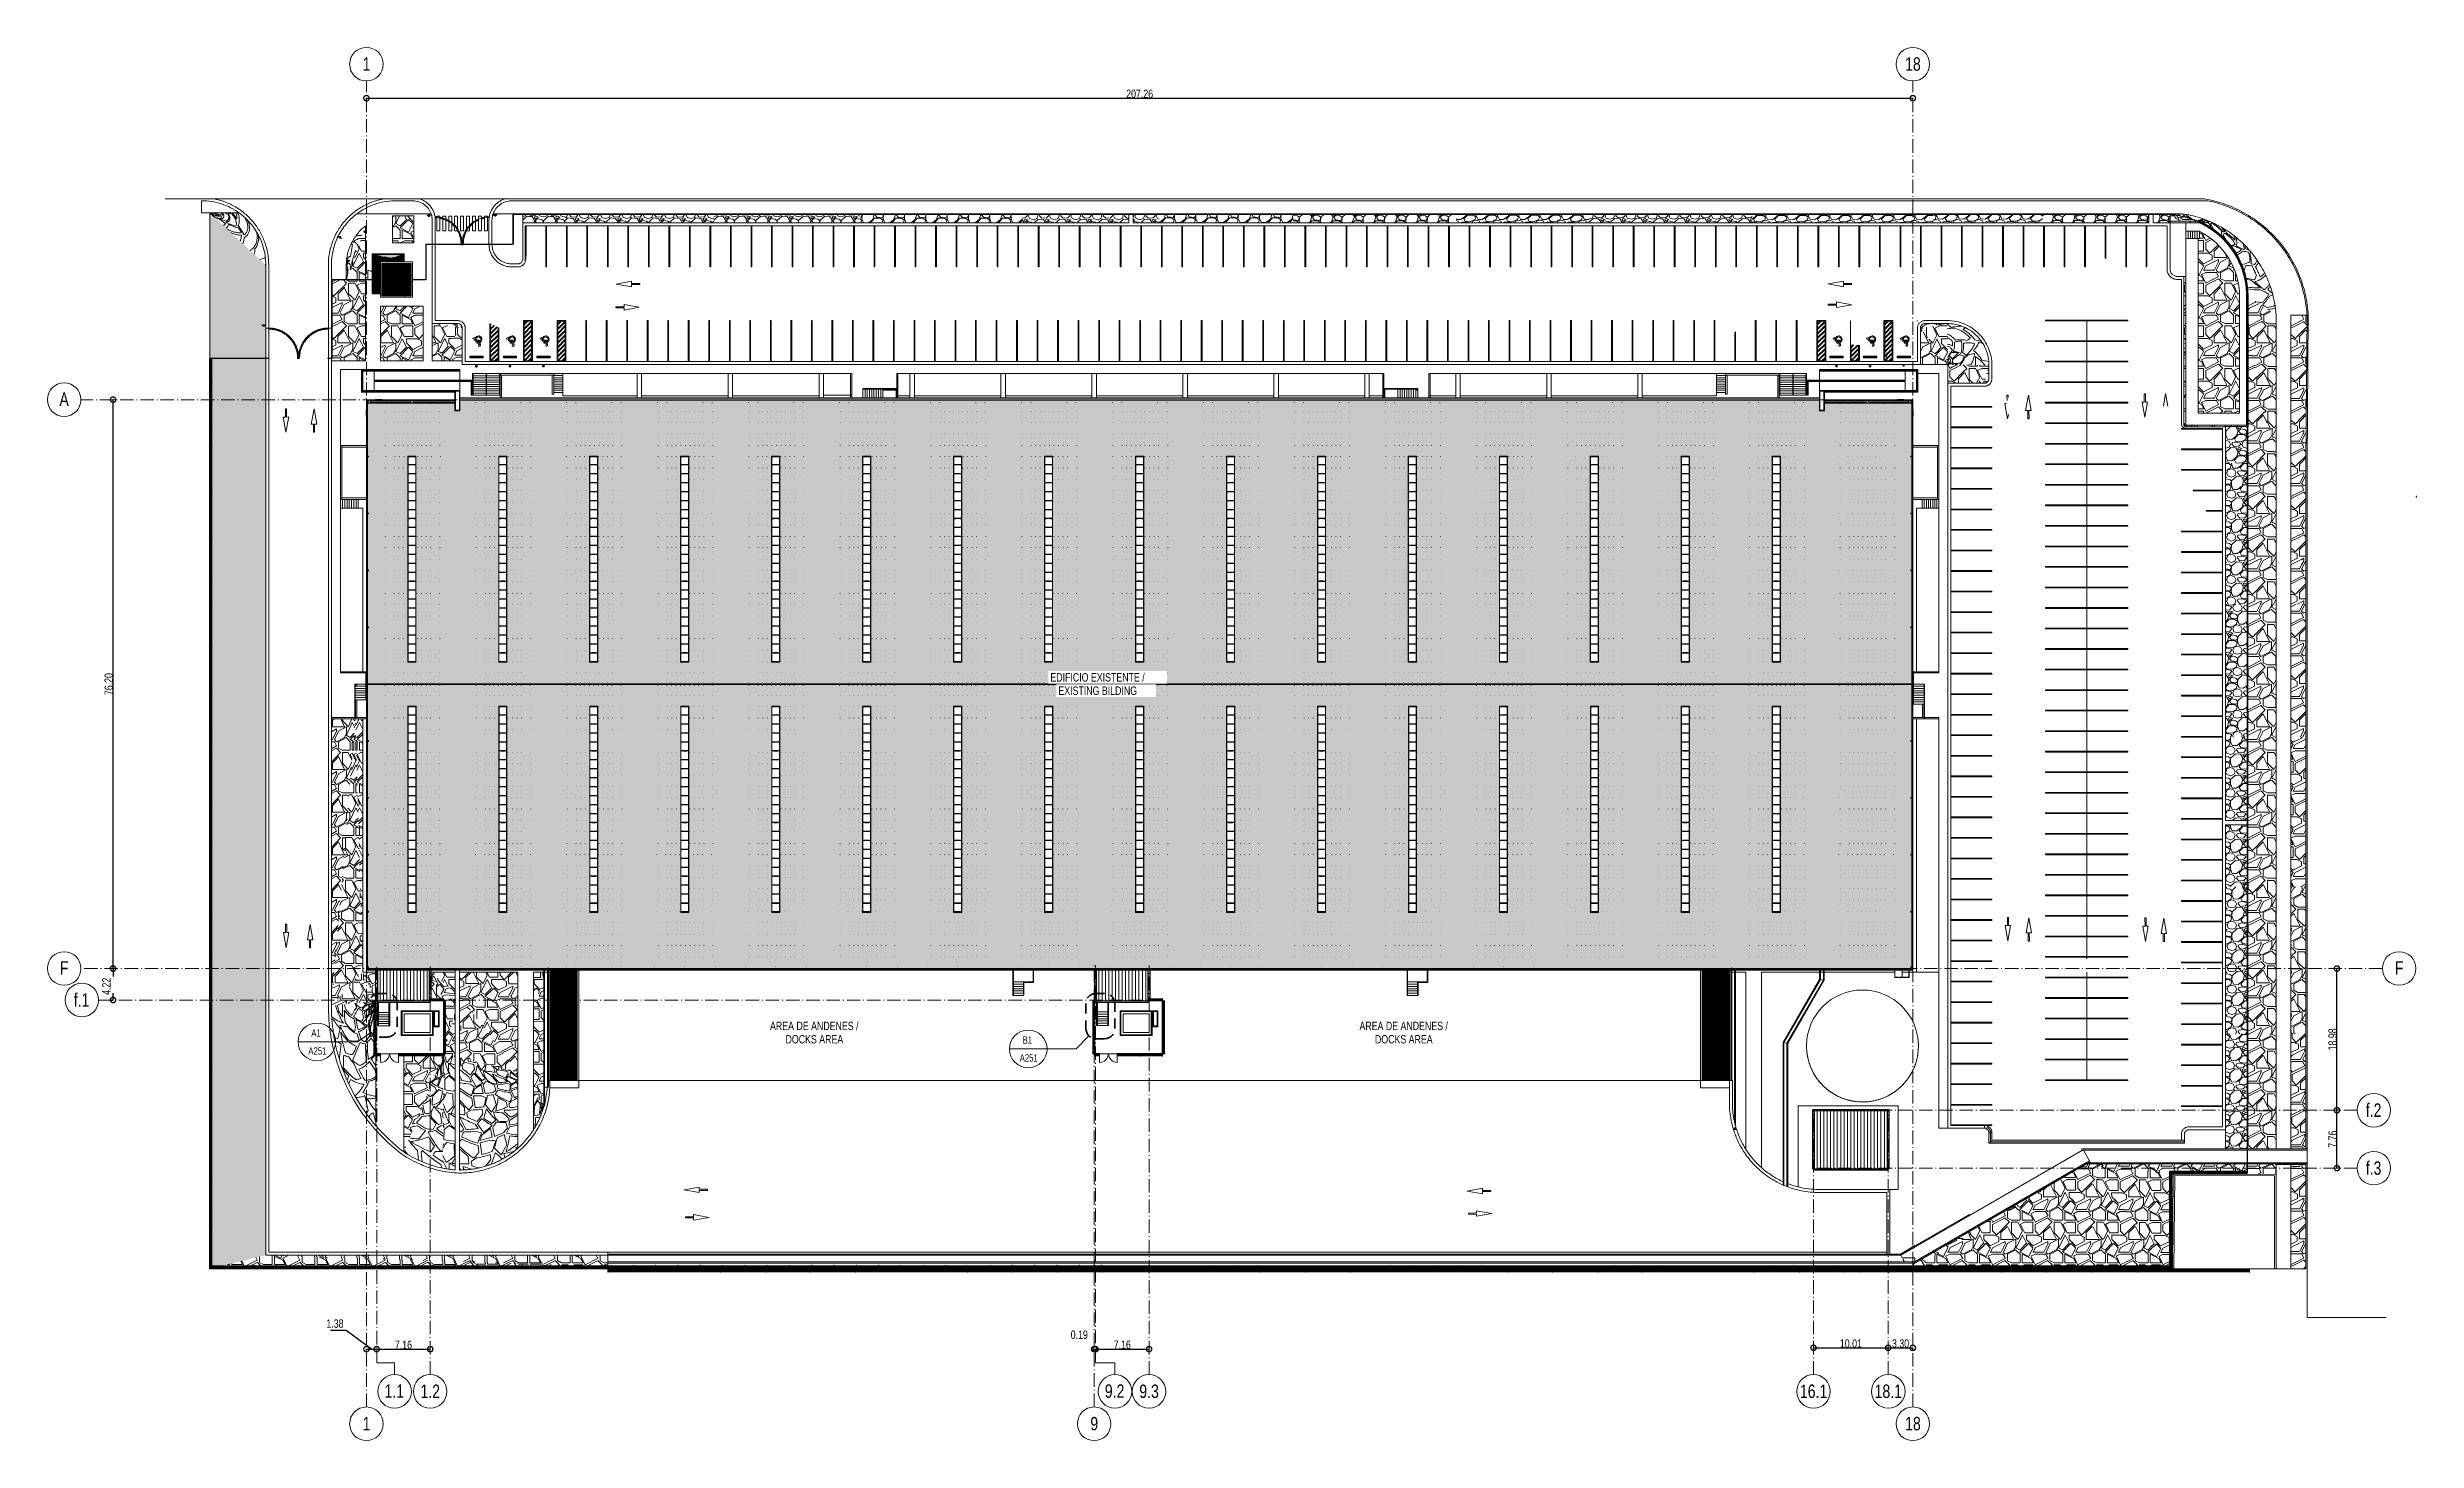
# Model space of a CAD drawing. Header units: metres. Extents: x -55 to 263, y -124 to 62.
import ezdxf

# ---------------------------------------------------------------- set-up
doc = ezdxf.new("R2010")
doc.units = ezdxf.units.M
for name, pattern in [('01_Grid', [2.61, 1.8, -0.405, 0, -0.405]), ('04_Proyection', [1.35, 0.9, -0.45]), ('05_Dash 2X', [2.25, 1.35, -0.9])]:
    doc.linetypes.add(name, pattern=pattern)
for name, color, linetype, lineweight in [('0-1', 7, 'Continuous', 5), ('03EJES', 1, 'Continuous', 5), ('03EJES-1', 1, '01_Grid', 5), ('04NOEJE', 2, 'Continuous', 18), ('04NOEJE-1', 2, 'Continuous', 5), ('06MUR-1', 53, 'Continuous', 5), ('06MUR-2', 253, 'Continuous', 5), ('06MUREXT-1', 253, 'Continuous', 5), ('06MUREXT-2', 50, 'Continuous', 5), ('06MUREXT-3', 92, 'Continuous', 30), ('13CIVERT', 7, 'Continuous', 5), ('13CIVERT-1', 53, 'Continuous', 5), ('14HATCH-1', 10, 'Continuous', 5), ('14HATCH-2', 254, 'Continuous', 5), ('29NOTAS', 2, 'Continuous', 5), ('29NOTAS-1', 7, 'Continuous', 5), ('29NOTAS-2', 2, 'Continuous', 18), ('29NOTAS-3', 2, '05_Dash 2X', 50), ('31COTAS', 1, 'Continuous', 5), ('45ESTAC-1', 53, 'Continuous', 5), ('46BANQ', 8, 'Continuous', 5), ('46BANQ-1', 53, 'Continuous', 5), ('46BANQ-2', 254, 'Continuous', 5), ('47VEGET-1', 53, 'Continuous', 5), ('53BAPS', 1, 'Continuous', 5), ('53BAPS-1', 53, 'Continuous', 5), ('54ESTRUCTURA-1', 10, 'Continuous', 5), ('54ESTRUCTURA-2', 9, 'Continuous', 30), ('54ESTRUCTURA-3', 253, 'Continuous', 5), ('54ESTRUCTURA-4', 53, '04_Proyection', 5), ('54ESTRUCTURA-5', 53, 'Continuous', 5), ('54ESTRUCTURA-6', 10, 'Continuous', 30), ('54ESTRUCTURA-7', 213, 'Continuous', 9), ('54ESTRUCTURA-8', 255, 'Continuous', 9), ('55BARANDAL', 8, 'Continuous', 5), ('55BARANDAL-1', 53, 'Continuous', 5), ('55BARANDAL-2', 133, 'Continuous', 5), ('70LINEA', 1, 'Continuous', 5), ('70LINEA-1', 254, 'Continuous', 5), ('70LINEA-2', 50, 'Continuous', 5), ('70LINEA-3', 53, 'Continuous', 5), ('70LINEA-4', 255, 'Continuous', 9), ('70LINEA-5', 213, 'Continuous', 9), ('70LINEA-6', 1, 'Continuous', 15), ('70LINEA_0_5', 131, 'Continuous', 35)]:
    doc.layers.add(name, color=color, linetype=linetype, lineweight=lineweight)
doc.styles.add('Arial', font='arial.ttf', dxfattribs={"width": 0.75, "height": 1.8})
doc.styles.add('Arial_1', font='arial.ttf', dxfattribs={"width": 0.75, "height": 1.125})
doc.styles.add('Arial_2', font='arial.ttf', dxfattribs={"width": 0.75, "height": 0.99})
doc.styles.add('Arial_3', font='arial.ttf', dxfattribs={"width": 0.75, "height": 0.0025})
doc.styles.add('Arial_B', font='arialbd.ttf', dxfattribs={"width": 0.75, "height": 0.0035})
doc.styles.add('Arial_B_1', font='arialbd.ttf', dxfattribs={"width": 0.75, "height": 0.0025})
doc.styles.add('Arial_I', font='ariali.ttf', dxfattribs={"width": 0.75, "height": 0.0025})
doc.dimstyles.new('Standard__0_00_', dxfattribs={"dimscale": 0.3048, "dimtxt": 1.147792, "dimasz": 4.724409, "dimexe": 0, "dimexo": 1.476378, "dimgap": 0, "dimtad": 1, "dimrnd": 0.01, "dimzin": 0, "dimdsep": 46, "dimtxsty": 'Arial_1', "dimblk1": 'DOTSMALL', "dimblk2": 'DOTSMALL', "dimsah": 1, "dimcen": 0.09, "dimazin": 0, "dimtfac": 1, "dimtdec": 4, "dimtix": 1, "dimtmove": 0, "dimatfit": 3, "dimfxl": 1, "dimtvp": 1, "dimtolj": 1, "dimtzin": 0, "dimarcsym": 2})
doc.dimstyles.new('Standard__0_00__1', dxfattribs={"dimscale": 0.3048, "dimtxt": 1.147792, "dimasz": 4.724409, "dimexe": 0, "dimexo": 1.476378, "dimgap": 0, "dimtad": 1, "dimrnd": 0.01, "dimzin": 0, "dimdsep": 46, "dimtxsty": 'Arial_1', "dimblk1": 'DOTSMALL', "dimblk2": 'DOTSMALL', "dimsah": 1, "dimcen": 0.09, "dimazin": 0, "dimtfac": 1, "dimtdec": 4, "dimtix": 1, "dimtmove": 2, "dimatfit": 3, "dimfxl": 1, "dimtvp": 1, "dimtolj": 1, "dimtzin": 0, "dimarcsym": 2})
doc.dimstyles.new('Standard__0_00__2', dxfattribs={"dimscale": 0.3048, "dimtxt": 1.147792, "dimasz": 4.724409, "dimexe": 0, "dimexo": 1.476378, "dimgap": 0, "dimtad": 1, "dimrnd": 0.01, "dimzin": 0, "dimdsep": 46, "dimtxsty": 'Arial_1', "dimblk1": 'DOTSMALL', "dimblk2": 'DOTSMALL', "dimsah": 1, "dimcen": 0.09, "dimazin": 0, "dimtfac": 1, "dimtdec": 4, "dimtix": 1, "dimtmove": 1, "dimatfit": 3, "dimfxl": 1, "dimtvp": 1, "dimtolj": 1, "dimtzin": 0, "dimarcsym": 2})
pattern_1 = [(90, (0, -0.188), (-0.45, 3e-17), [])]

# ---------------------------------------------------------------- blocks, each defined once
blk = doc.blocks.new('FP_1-A1 _ A250')
at = {"layer": '14HATCH-2'}
for p, q in [((-1.76, -73.19), (-1.86, -72.83)), ((-1.7, -72.68), (-1.78, -72.39)), ((-1.61, -72.98), (-1.7, -72.68)), ((-1.52, -73.27), (-1.61, -72.98)), ((-1.09, -73.15), (-0.92, -72.95)), ((-0.92, -72.95), (-0.76, -72.74)), ((-0.84, -73.35), (-0.73, -73.01)), ((-0.76, -72.74), (-0.77, -72.64)), ((-0.73, -73.01), (-0.62, -72.68)), ((0.35, -73.05), (0.3, -72.98)), ((0.58, -73.13), (0.46, -72.94)), ((-1.78, -75.35), (-1.88, -75.19)), ((-1.88, -75.59), (-1.68, -75.51)), ((-1.77, -75.01), (-1.87, -74.85)), ((-1.68, -75.51), (-1.78, -75.35)), ((-1.68, -75.17), (-1.77, -75.01)), ((-1.65, -73.54), (-1.76, -73.19)), ((-1.7, -77.18), (-1.68, -75.84)), ((-1.68, -75.17), (-1.43, -75.07)), ((-1.68, -75.84), (-1.51, -75.66)), ((-1.53, -73.9), (-1.65, -73.54)), ((-1.42, -74.25), (-1.53, -73.9)), ((-1.43, -73.56), (-1.52, -73.27)), ((-1.51, -75.66), (-1.34, -75.48)), ((-1.43, -73.56), (-1.26, -73.36)), ((-1.43, -75.07), (-1.18, -74.96)), ((-1.3, -74.61), (-1.42, -74.25)), ((-1.34, -75.48), (-1.17, -75.3)), ((-1.18, -74.96), (-1.3, -74.61)), ((-1.26, -73.36), (-1.09, -73.15)), ((-1.18, -74.63), (-1.19, -73.63)), ((-1.02, -73.79), (-1.19, -73.63)), ((-1.05, -74.99), (-1.18, -74.63)), ((-1, -75.45), (-1.17, -75.3)), ((-0.92, -75.36), (-1.05, -74.99)), ((-0.84, -73.96), (-1.02, -73.79)), ((-0.83, -75.6), (-1, -75.45)), ((-0.96, -73.69), (-0.84, -73.35)), ((-0.74, -73.74), (-0.96, -73.69)), ((-0.72, -75.53), (-0.92, -75.36)), ((-0.66, -74.13), (-0.84, -73.96)), ((-0.66, -75.75), (-0.83, -75.6)), ((-0.52, -73.8), (-0.74, -73.74)), ((-0.51, -75.71), (-0.72, -75.53)), ((-0.48, -74.29), (-0.66, -74.13)), ((-0.48, -75.9), (-0.66, -75.75)), ((-0.3, -73.85), (-0.52, -73.8)), ((-0.3, -75.89), (-0.51, -75.71)), ((-0.3, -74.46), (-0.48, -74.29)), ((-0.3, -76.05), (-0.48, -75.9)), ((0.44, -74.02), (0.3, -73.99)), ((0.5, -74.68), (0.3, -74.51)), ((0.46, -75.63), (0.3, -75.27)), ((0.36, -75.94), (0.3, -75.81)), ((0.3, -76.01), (0.36, -75.94)), ((0.44, -74.02), (0.35, -73.05)), ((0.61, -75.98), (0.46, -75.63)), ((0.71, -74.85), (0.5, -74.68)), ((0.71, -73.31), (0.58, -73.13)), ((0.87, -76.02), (0.61, -75.98)), ((0.64, -73.75), (0.85, -73.65)), ((0.7, -74.4), (0.64, -73.75)), ((0.91, -74.57), (0.7, -74.4)), ((0.83, -73.49), (0.71, -73.31)), ((0.91, -75.01), (0.71, -74.85)), ((0.83, -73.49), (0.97, -73.29)), ((0.85, -73.65), (1.06, -73.54)), ((1.12, -76.05), (0.87, -76.02)), ((1.11, -74.73), (0.91, -74.57)), ((1.12, -75.17), (0.91, -75.01)), ((0.97, -73.29), (1.1, -73.1)), ((1.28, -73.6), (1.06, -73.54)), ((1.32, -74.9), (1.11, -74.73)), ((1.33, -75.33), (1.12, -75.17)), ((1.38, -76.09), (1.12, -76.05)), ((1.51, -73.66), (1.28, -73.6)), ((1.53, -75.06), (1.32, -74.9)), ((1.55, -75.49), (1.33, -75.33)), ((1.63, -76.12), (1.38, -76.09)), ((1.46, -73.35), (1.44, -73.18)), ((1.69, -73.4), (1.46, -73.35)), ((1.74, -73.71), (1.51, -73.66)), ((1.75, -75.21), (1.53, -75.06)), ((1.71, -75.82), (1.55, -75.49)), ((1.89, -76.15), (1.63, -76.12)), ((1.91, -73.46), (1.69, -73.4)), ((1.89, -76.15), (1.71, -75.82)), ((1.96, -73.77), (1.74, -73.71)), ((1.75, -75.21), (1.89, -75.01)), ((1.79, -75.52), (1.92, -75.34)), ((1.96, -75.85), (1.79, -75.52)), ((1.89, -75.01), (2.03, -74.81)), ((2.13, -73.52), (1.91, -73.46)), ((1.92, -75.34), (2.05, -75.16)), ((1.94, -74.94), (2.06, -74.76)), ((2.19, -73.82), (1.96, -73.77)), ((2.14, -76.17), (1.96, -75.85)), ((2.03, -74.81), (2.17, -74.61)), ((2.05, -75.16), (2.18, -74.98)), ((2.06, -74.76), (2.19, -74.59)), ((2.36, -73.58), (2.13, -73.52)), ((2.32, -76.49), (2.14, -76.17)), ((2.17, -74.61), (2.3, -74.42)), ((2.37, -75.2), (2.18, -74.98)), ((2.3, -74.42), (2.19, -73.82)), ((2.19, -74.59), (2.3, -74.42)), ((2.36, -73.58), (2.39, -73.42)), ((2.57, -75.42), (2.37, -75.2)), ((2.42, -75.02), (2.48, -74.74)), ((2.6, -75.21), (2.42, -75.02)), ((2.48, -74.74), (2.54, -74.46)), ((2.54, -74.46), (2.59, -74.19)), ((2.77, -75.64), (2.57, -75.42)), ((2.74, -73.75), (2.58, -73.47)), ((2.59, -74.19), (2.64, -73.93)), ((2.78, -75.41), (2.6, -75.21)), ((2.82, -74.24), (2.64, -73.93)), ((2.9, -74.03), (2.74, -73.75)), ((2.98, -75.85), (2.77, -75.64)), ((2.96, -75.6), (2.78, -75.41)), ((3, -74.55), (2.82, -74.24)), ((3.07, -74.31), (2.9, -74.03)), ((3.14, -75.79), (2.96, -75.6)), ((3.18, -76.06), (2.98, -75.85)), ((3.18, -74.85), (3, -74.55)), ((3.23, -74.59), (3.07, -74.31)), ((3.33, -75.97), (3.14, -75.79)), ((3.37, -75.15), (3.18, -74.85)), ((3.39, -76.26), (3.18, -76.06)), ((3.23, -74.59), (3.35, -74.41)), ((3.33, -75.97), (3.54, -75.84)), ((3.35, -74.41), (3.47, -74.24)), ((3.55, -75.44), (3.37, -75.15)), ((3.67, -75.45), (3.46, -74.63)), ((3.68, -74.76), (3.46, -74.63)), ((3.47, -74.24), (3.59, -74.08)), ((3.54, -75.84), (3.74, -75.72)), ((3.74, -75.72), (3.55, -75.44)), ((3.58, -76.36), (3.7, -76.17)), ((3.59, -74.08), (3.7, -73.92)), ((3.7, -73.92), (3.64, -73.73)), ((3.86, -75.73), (3.67, -75.45)), ((3.89, -74.9), (3.68, -74.76)), ((3.69, -74.66), (3.73, -74.43)), ((3.92, -74.7), (3.69, -74.66)), ((3.7, -76.17), (3.81, -76)), ((3.73, -74.43), (3.77, -74.21)), ((3.77, -74.21), (3.8, -73.99)), ((3.8, -73.99), (3.84, -73.77)), ((4.04, -76.11), (3.81, -76)), ((4.06, -76.01), (3.86, -75.73)), ((4.11, -75.03), (3.89, -74.9)), ((4.15, -74.74), (3.92, -74.7)), ((4.26, -76.22), (4.04, -76.11)), ((4.28, -76.12), (4.06, -76.01)), ((4.32, -75.15), (4.11, -75.03)), ((4.38, -74.77), (4.15, -74.74)), ((4.5, -76.22), (4.28, -76.12)), ((4.54, -75.27), (4.32, -75.15)), ((4.61, -74.81), (4.38, -74.77)), ((4.73, -75.53), (4.54, -75.27)), ((4.69, -74.07), (4.57, -73.95)), ((4.84, -74.84), (4.61, -74.81)), ((4.82, -74.19), (4.69, -74.07)), ((4.77, -75.29), (4.69, -75.05)), ((4.89, -75.16), (4.69, -75.05)), ((4.93, -75.78), (4.73, -75.53)), ((4.97, -75.54), (4.77, -75.29)), ((4.97, -74.18), (4.78, -74.01)), ((5.07, -74.87), (4.82, -74.19)), ((5.07, -74.87), (4.84, -74.84)), ((5.1, -75.26), (4.89, -75.16)), ((5.13, -76.02), (4.93, -75.78)), ((5.16, -74.35), (4.97, -74.18)), ((5.16, -75.78), (4.97, -75.54)), ((5.3, -75.36), (5.1, -75.26)), ((5.33, -76.26), (5.13, -76.02)), ((5.35, -74.51), (5.16, -74.35)), ((5.36, -76.02), (5.16, -75.78)), ((5.21, -74.68), (5.39, -74.61)), ((5.38, -75.12), (5.21, -74.68)), ((5.5, -75.46), (5.3, -75.36)), ((5.35, -74.51), (5.44, -74.4)), ((5.56, -76.25), (5.36, -76.02)), ((5.59, -75.23), (5.38, -75.12)), ((5.39, -74.61), (5.57, -74.55)), ((5.44, -74.4), (5.52, -74.3)), ((5.7, -75.54), (5.5, -75.46)), ((5.52, -74.3), (5.61, -74.21)), ((5.79, -74.59), (5.57, -74.55)), ((5.8, -75.33), (5.59, -75.23)), ((5.91, -75.63), (5.7, -75.54)), ((6.02, -74.64), (5.79, -74.59)), ((6.02, -75.42), (5.8, -75.33)), ((5.93, -74.45), (5.85, -74.27)), ((6.11, -75.71), (5.91, -75.63)), ((6.15, -74.5), (5.93, -74.45)), ((6.24, -74.68), (6.02, -74.64)), ((6.23, -75.5), (6.02, -75.42)), ((6.25, -76.2), (6.02, -76.22)), ((6.31, -75.78), (6.11, -75.71)), ((6.38, -74.55), (6.15, -74.5)), ((6.45, -75.59), (6.23, -75.5)), ((6.46, -74.72), (6.24, -74.68)), ((6.48, -76.18), (6.25, -76.2)), ((6.51, -75.97), (6.31, -75.78)), ((6.6, -74.6), (6.38, -74.55)), ((6.45, -75.59), (6.55, -75.45)), ((6.68, -74.76), (6.46, -74.72)), ((6.7, -76.16), (6.48, -76.18)), ((6.7, -76.16), (6.51, -75.97)), ((6.53, -75.78), (6.62, -75.65)), ((6.73, -75.96), (6.53, -75.78)), ((6.55, -75.45), (6.65, -75.32)), ((6.58, -75.4), (6.67, -75.29)), ((6.82, -74.65), (6.6, -74.6)), ((6.62, -75.65), (6.71, -75.53)), ((6.65, -75.32), (6.75, -75.2)), ((6.67, -75.29), (6.76, -75.19)), ((6.85, -75.09), (6.68, -74.76)), ((6.71, -75.53), (6.8, -75.41)), ((6.92, -76.13), (6.73, -75.96)), ((6.75, -75.2), (6.85, -75.09)), ((6.76, -75.19), (6.85, -75.09)), ((7.01, -75.53), (6.8, -75.41)), ((6.82, -74.65), (6.85, -74.51)), ((7.12, -76.3), (6.92, -76.13)), ((6.96, -74.55), (6.96, -74.54)), ((7.15, -74.72), (6.96, -74.55)), ((7.21, -75.64), (7.01, -75.53)), ((7.02, -75.42), (7.05, -75.26)), ((7.2, -75.52), (7.02, -75.42)), ((7.05, -75.26), (7.07, -75.11)), ((7.07, -75.11), (7.1, -74.97)), ((7.1, -74.97), (7.12, -74.84)), ((7.32, -75.01), (7.12, -74.84)), ((7.34, -74.88), (7.15, -74.72)), ((7.38, -75.61), (7.2, -75.52)), ((7.41, -75.74), (7.21, -75.64)), ((7.51, -75.16), (7.32, -75.01)), ((7.53, -75.03), (7.34, -74.88)), ((7.56, -75.7), (7.38, -75.61)), ((7.61, -75.83), (7.41, -75.74)), ((7.49, -76.33), (7.66, -76.21)), ((7.71, -75.31), (7.51, -75.16)), ((7.72, -75.17), (7.53, -75.03)), ((7.74, -75.78), (7.56, -75.7)), ((7.8, -75.91), (7.61, -75.83)), ((7.66, -76.21), (7.83, -76.1)), ((7.7, -76.29), (7.87, -76.17)), ((7.9, -75.45), (7.71, -75.31)), ((7.72, -75.17), (7.81, -75.11)), ((7.91, -75.85), (7.74, -75.78)), ((8, -75.99), (7.8, -75.91)), ((7.81, -75.11), (7.9, -75.05)), ((7.83, -76.1), (8, -75.99)), ((8.09, -76.56), (7.87, -76.17)), ((7.9, -75.05), (7.99, -75)), ((8.09, -75.57), (7.9, -75.45)), ((7.91, -75.85), (8.09, -75.76)), ((8.08, -75.42), (7.94, -75.19)), ((8.08, -75.24), (7.94, -75.19)), ((7.99, -75), (8.08, -74.95)), ((8.09, -74.85), (8.06, -74.81)), ((8.08, -76.13), (8.09, -76.12)), ((8.09, -76.14), (8.08, -76.13)), ((-1.9, -78.56), (-1.74, -78.24)), ((-1.79, -79.37), (-1.9, -79.07)), ((-1.71, -77.85), (-1.89, -77.69)), ((-1.89, -78.24), (-1.8, -78.04)), ((-1.8, -78.04), (-1.71, -77.85)), ((-1.67, -79.67), (-1.79, -79.37)), ((-1.74, -78.24), (-1.58, -77.91)), ((-1.43, -77.24), (-1.7, -77.18)), ((-1.58, -77.91), (-1.43, -77.58)), ((-1.15, -77.3), (-1.43, -77.24)), ((-1.15, -77.64), (-1.43, -77.58)), ((-0.88, -77.36), (-1.15, -77.3)), ((-0.88, -77.7), (-1.15, -77.64)), ((-0.61, -77.41), (-0.88, -77.36)), ((-0.6, -77.75), (-0.88, -77.7)), ((-0.61, -77.41), (-0.45, -77.34)), ((-0.55, -79.42), (-0.6, -77.75)), ((-0.45, -77.34), (-0.3, -77.27)), ((-0.43, -79.49), (-0.3, -79.2)), ((-0.32, -77.79), (-0.3, -77.77)), ((-0.3, -77.82), (-0.32, -77.79)), ((0.3, -76.51), (0.38, -76.27)), ((0.52, -77.14), (0.3, -76.98)), ((0.53, -77.46), (0.3, -77.3)), ((0.5, -78.8), (0.3, -78.57)), ((0.51, -79.11), (0.3, -78.87)), ((0.64, -76.31), (0.38, -76.27)), ((0.71, -79.03), (0.5, -78.8)), ((0.72, -79.34), (0.51, -79.11)), ((0.75, -77.3), (0.52, -77.14)), ((0.76, -77.61), (0.53, -77.46)), ((0.9, -76.34), (0.64, -76.31)), ((0.91, -79.26), (0.71, -79.03)), ((0.93, -79.57), (0.72, -79.34)), ((0.97, -77.45), (0.75, -77.3)), ((0.99, -77.76), (0.76, -77.61)), ((1.16, -76.38), (0.9, -76.34)), ((1.12, -79.48), (0.91, -79.26)), ((1.2, -77.6), (0.97, -77.45)), ((1.22, -77.91), (0.99, -77.76)), ((1.42, -76.41), (1.16, -76.38)), ((1.43, -77.74), (1.2, -77.6)), ((1.46, -78.06), (1.22, -77.91)), ((1.68, -76.43), (1.42, -76.41)), ((1.66, -77.88), (1.43, -77.74)), ((1.69, -78.19), (1.46, -78.06)), ((1.89, -78.01), (1.66, -77.88)), ((1.86, -76.55), (1.68, -76.43)), ((1.93, -78.33), (1.69, -78.19)), ((2.05, -76.67), (1.86, -76.55)), ((1.89, -78.01), (1.98, -77.7)), ((1.89, -79.49), (2.06, -79.28)), ((2.06, -79.28), (1.93, -78.33)), ((1.98, -77.7), (2.07, -77.39)), ((2.24, -76.79), (2.05, -76.67)), ((2.07, -77.39), (2.16, -77.09)), ((2.12, -77.71), (2.2, -77.4)), ((2.39, -77.71), (2.12, -77.71)), ((2.16, -77.09), (2.24, -76.79)), ((2.44, -78.02), (2.16, -78.02)), ((2.39, -79.58), (2.16, -78.02)), ((2.2, -77.4), (2.29, -77.1)), ((2.29, -77.1), (2.52, -76.95)), ((2.5, -76.8), (2.32, -76.49)), ((2.65, -77.72), (2.39, -77.71)), ((2.71, -78.02), (2.44, -78.02)), ((2.5, -76.8), (2.73, -76.66)), ((2.52, -76.95), (2.75, -76.81)), ((2.92, -77.71), (2.65, -77.72)), ((2.98, -78.01), (2.71, -78.02)), ((2.73, -76.66), (2.95, -76.53)), ((2.75, -76.81), (2.98, -76.67)), ((3.19, -77.71), (2.92, -77.71)), ((2.95, -76.53), (3.17, -76.39)), ((2.98, -76.67), (3.2, -76.53)), ((3.25, -78), (2.98, -78.01)), ((3.17, -76.39), (3.39, -76.26)), ((3.45, -77.7), (3.19, -77.71)), ((3.45, -77.7), (3.2, -76.53)), ((3.44, -78.09), (3.25, -78)), ((3.64, -78.18), (3.44, -78.09)), ((3.45, -76.54), (3.58, -76.36)), ((3.71, -77.69), (3.45, -76.54)), ((3.54, -79.49), (3.62, -79.18)), ((3.62, -79.18), (3.7, -78.87)), ((3.84, -78.26), (3.64, -78.18)), ((3.7, -78.87), (3.77, -78.56)), ((3.97, -77.67), (3.71, -77.69)), ((3.76, -79.16), (3.83, -78.85)), ((3.96, -79.43), (3.76, -79.16)), ((3.77, -78.56), (3.84, -78.26)), ((3.83, -78.85), (3.9, -78.55)), ((3.9, -78.55), (3.97, -78.25)), ((4.23, -77.65), (3.97, -77.67)), ((3.97, -78.25), (4.04, -77.95)), ((4.3, -77.92), (4.04, -77.95)), ((4.49, -77.62), (4.23, -77.65)), ((4.48, -76.33), (4.26, -76.22)), ((4.56, -77.89), (4.3, -77.92)), ((4.71, -76.43), (4.48, -76.33)), ((4.74, -77.59), (4.49, -77.62)), ((4.72, -76.32), (4.5, -76.22)), ((4.81, -77.86), (4.56, -77.89)), ((4.93, -76.52), (4.71, -76.43)), ((4.95, -76.42), (4.72, -76.32)), ((4.74, -77.59), (4.95, -77.43)), ((5.18, -79.18), (4.81, -77.86)), ((5.16, -77.27), (4.93, -76.52)), ((5.17, -76.51), (4.95, -76.42)), ((4.95, -77.43), (5.16, -77.27)), ((5.04, -79.43), (5.18, -79.18)), ((5.07, -77.82), (5.18, -77.62)), ((5.29, -77.96), (5.07, -77.82)), ((5.17, -76.51), (5.25, -76.38)), ((5.18, -77.62), (5.3, -77.43)), ((5.25, -76.38), (5.33, -76.26)), ((5.26, -79.45), (5.32, -79.15)), ((5.51, -78.09), (5.29, -77.96)), ((5.3, -77.43), (5.41, -77.24)), ((5.32, -79.15), (5.37, -78.85)), ((5.33, -77), (5.37, -76.74)), ((5.54, -77.06), (5.33, -77)), ((5.37, -76.74), (5.41, -76.49)), ((5.37, -78.85), (5.42, -78.56)), ((5.64, -76.47), (5.41, -76.49)), ((5.62, -77.3), (5.41, -77.24)), ((5.42, -78.56), (5.47, -78.28)), ((5.67, -78.39), (5.47, -78.28)), ((5.73, -78.22), (5.51, -78.09)), ((5.75, -77.13), (5.54, -77.06)), ((5.79, -76.23), (5.56, -76.25)), ((5.83, -77.36), (5.62, -77.3)), ((5.88, -76.45), (5.64, -76.47)), ((5.87, -78.5), (5.67, -78.39)), ((5.95, -78.34), (5.73, -78.22)), ((5.96, -77.18), (5.75, -77.13)), ((6.02, -76.22), (5.79, -76.23)), ((6.04, -77.41), (5.83, -77.36)), ((6.07, -78.6), (5.87, -78.5)), ((6.11, -76.43), (5.88, -76.45)), ((6.16, -78.45), (5.95, -78.34)), ((6.17, -77.23), (5.96, -77.18)), ((6.25, -77.46), (6.04, -77.41)), ((6.27, -78.7), (6.07, -78.6)), ((6.34, -76.41), (6.11, -76.43)), ((6.38, -78.55), (6.16, -78.45)), ((6.38, -77.28), (6.17, -77.23)), ((6.46, -77.5), (6.25, -77.46)), ((6.47, -78.79), (6.27, -78.7)), ((6.56, -76.38), (6.34, -76.41)), ((6.58, -77.32), (6.38, -77.28)), ((6.6, -78.65), (6.38, -78.55)), ((6.67, -77.53), (6.46, -77.5)), ((6.71, -79.48), (6.47, -78.79)), ((6.74, -76.42), (6.56, -76.38)), ((6.79, -77.35), (6.58, -77.32)), ((6.82, -78.73), (6.6, -78.65)), ((6.87, -77.56), (6.67, -77.53)), ((6.92, -76.46), (6.74, -76.42)), ((6.99, -77.38), (6.79, -77.35)), ((7.03, -78.81), (6.82, -78.73)), ((7.08, -77.58), (6.87, -77.56)), ((6.88, -79.14), (7.08, -78.92)), ((7.04, -79.59), (6.88, -79.14)), ((7.1, -76.5), (6.92, -76.46)), ((6.99, -77.38), (7.02, -77.15)), ((7.02, -77.15), (7.05, -76.93)), ((7.03, -78.81), (7.14, -78.6)), ((7.05, -76.93), (7.07, -76.71)), ((7.07, -76.71), (7.1, -76.5)), ((7.33, -78.19), (7.08, -77.58)), ((7.08, -78.92), (7.27, -78.7)), ((7.31, -76.46), (7.12, -76.3)), ((7.13, -77.12), (7.16, -76.9)), ((7.33, -77.06), (7.13, -77.12)), ((7.14, -78.6), (7.24, -78.39)), ((7.16, -76.9), (7.18, -76.68)), ((7.18, -76.68), (7.36, -76.55)), ((7.44, -77.24), (7.22, -77.31)), ((7.64, -78.28), (7.22, -77.31)), ((7.24, -78.39), (7.33, -78.19)), ((7.48, -78.6), (7.27, -78.7)), ((7.31, -76.46), (7.49, -76.33)), ((7.52, -77), (7.33, -77.06)), ((7.36, -76.55), (7.53, -76.41)), ((7.66, -77.16), (7.44, -77.24)), ((7.69, -78.49), (7.48, -78.6)), ((7.71, -76.94), (7.52, -77)), ((7.53, -76.41), (7.7, -76.29)), ((7.87, -78.16), (7.64, -78.28)), ((7.87, -77.08), (7.66, -77.16)), ((7.89, -78.39), (7.69, -78.49)), ((7.9, -76.88), (7.71, -76.94)), ((8.08, -77), (7.87, -77.08)), ((8.09, -78.04), (7.87, -78.16)), ((8.09, -78.27), (7.89, -78.39)), ((8.09, -76.81), (7.9, -76.88)), ((8.09, -77), (8.08, -77)), ((10.29, -77.9), (10.2, -77.98)), ((10.31, -77.97), (10.2, -78.07)), ((10.33, -79.16), (10.2, -79.37)), ((10.38, -77.82), (10.29, -77.9)), ((10.42, -77.87), (10.31, -77.97)), ((10.47, -79.19), (10.31, -79.46)), ((10.45, -78.95), (10.33, -79.16)), ((10.57, -78.74), (10.45, -78.95)), ((10.62, -78.92), (10.47, -79.19)), ((10.68, -78.53), (10.57, -78.74)), ((10.76, -78.64), (10.62, -78.92)), ((10.68, -78.53), (10.75, -78.3)), ((11.14, -79.2), (10.76, -78.64)), ((11.1, -79.53), (11.14, -79.2)), ((11.21, -79.12), (11.19, -78.87)), ((11.22, -79.37), (11.21, -79.12)), ((11.23, -79.63), (11.22, -79.37)), ((11.47, -79.23), (11.36, -79.57)), ((11.58, -79.38), (11.47, -79.6)), ((-1.77, -81.86), (-1.92, -81.67)), ((-1.77, -82.19), (-1.92, -82.01)), ((-1.92, -82.23), (-1.77, -82.19)), ((-1.76, -80.15), (-1.9, -79.77)), ((-1.81, -83.86), (-1.78, -82.53)), ((-1.78, -82.53), (-1.56, -82.35)), ((-1.77, -81.86), (-1.45, -81.76)), ((-1.6, -80.53), (-1.76, -80.15)), ((-1.56, -79.96), (-1.67, -79.67)), ((-1.45, -80.9), (-1.6, -80.53)), ((-1.44, -80.26), (-1.56, -79.96)), ((-1.56, -82.35), (-1.34, -82.17)), ((-1.29, -81.28), (-1.45, -80.9)), ((-1.45, -81.76), (-1.13, -81.65)), ((-1.44, -80.26), (-1.21, -80.05)), ((-1.34, -82.17), (-1.13, -81.99)), ((-1.13, -81.65), (-1.29, -81.28)), ((-1.21, -80.05), (-0.99, -79.84)), ((-1.13, -81.32), (-1.13, -80.32)), ((-0.93, -80.47), (-1.13, -80.32)), ((-0.97, -81.68), (-1.13, -81.32)), ((-0.92, -82.13), (-1.13, -81.99)), ((-0.99, -79.84), (-0.77, -79.63)), ((-0.8, -82.04), (-0.97, -81.68)), ((-0.72, -80.61), (-0.93, -80.47)), ((-0.72, -82.26), (-0.92, -82.13)), ((-0.83, -80.37), (-0.69, -80.08)), ((-0.56, -80.41), (-0.83, -80.37)), ((-0.55, -82.21), (-0.8, -82.04)), ((-0.77, -79.63), (-0.55, -79.42)), ((-0.51, -80.75), (-0.72, -80.61)), ((-0.51, -82.4), (-0.72, -82.26)), ((-0.69, -80.08), (-0.56, -79.79)), ((-0.56, -79.79), (-0.43, -79.49)), ((-0.3, -80.45), (-0.56, -80.41)), ((-0.3, -82.36), (-0.55, -82.21)), ((-0.3, -80.89), (-0.51, -80.75)), ((-0.3, -82.53), (-0.51, -82.4)), ((0.54, -80.53), (0.3, -80.51)), ((0.48, -81.85), (0.3, -81.51)), ((0.44, -81.18), (0.42, -80.85)), ((0.66, -80.99), (0.42, -80.85)), ((0.62, -81.52), (0.44, -81.18)), ((0.66, -82.18), (0.48, -81.85)), ((0.77, -80.54), (0.54, -80.53)), ((0.8, -81.86), (0.62, -81.52)), ((0.9, -81.12), (0.66, -80.99)), ((0.84, -82.52), (0.66, -82.18)), ((0.69, -82.68), (0.84, -82.52)), ((1.01, -80.55), (0.77, -80.54)), ((0.98, -82.19), (0.8, -81.86)), ((1.15, -81.25), (0.9, -81.12)), ((1.01, -80.55), (0.93, -79.57)), ((1.17, -82.52), (0.98, -82.19)), ((1.34, -79.7), (1.12, -79.48)), ((1.39, -81.37), (1.15, -81.25)), ((1.5, -82.51), (1.17, -82.52)), ((1.28, -80.24), (1.57, -80.08)), ((1.35, -80.89), (1.28, -80.24)), ((1.55, -79.92), (1.34, -79.7)), ((1.61, -81.01), (1.35, -80.89)), ((1.64, -81.49), (1.39, -81.37)), ((1.82, -82.5), (1.5, -82.51)), ((1.55, -79.92), (1.72, -79.7)), ((1.57, -80.08), (1.85, -79.92)), ((1.87, -81.14), (1.61, -81.01)), ((1.89, -81.6), (1.64, -81.49)), ((1.72, -79.7), (1.89, -79.49)), ((2.15, -82.48), (1.82, -82.5)), ((2.14, -79.91), (1.85, -79.92)), ((2.13, -81.25), (1.87, -81.14)), ((2.14, -81.71), (1.89, -81.6)), ((2.4, -81.36), (2.13, -81.25)), ((2.44, -79.9), (2.14, -79.91)), ((2.39, -81.81), (2.14, -81.71)), ((2.47, -82.44), (2.15, -82.48)), ((2.68, -79.57), (2.39, -79.58)), ((2.59, -82.11), (2.39, -81.81)), ((2.66, -81.46), (2.4, -81.36)), ((2.73, -79.88), (2.44, -79.9)), ((2.79, -82.41), (2.47, -82.44)), ((2.79, -82.41), (2.59, -82.11)), ((2.66, -81.46), (2.86, -81.2)), ((2.97, -79.55), (2.68, -79.57)), ((2.71, -81.78), (2.88, -81.54)), ((2.91, -82.07), (2.71, -81.78)), ((3.02, -79.85), (2.73, -79.88)), ((2.86, -81.2), (3.05, -80.94)), ((2.88, -81.54), (3.06, -81.31)), ((3.11, -82.36), (2.91, -82.07)), ((2.92, -81.12), (3.09, -80.89)), ((3.25, -79.52), (2.97, -79.55)), ((3.31, -79.82), (3.02, -79.85)), ((3.05, -80.94), (3.24, -80.68)), ((3.06, -81.31), (3.23, -81.08)), ((3.09, -80.89), (3.26, -80.66)), ((3.32, -82.64), (3.11, -82.36)), ((3.46, -81.25), (3.23, -81.08)), ((3.24, -80.68), (3.42, -80.43)), ((3.54, -79.49), (3.25, -79.52)), ((3.26, -80.66), (3.42, -80.43)), ((3.42, -80.43), (3.31, -79.82)), ((3.7, -81.41), (3.46, -81.25)), ((3.53, -81.03), (3.62, -80.7)), ((3.74, -81.18), (3.53, -81.03)), ((3.62, -80.7), (3.71, -80.38)), ((3.94, -81.57), (3.7, -81.41)), ((3.71, -80.38), (3.8, -80.06)), ((3.95, -81.32), (3.74, -81.18)), ((3.8, -80.06), (3.88, -79.74)), ((3.82, -82.69), (4.11, -82.47)), ((4.08, -80.01), (3.88, -79.74)), ((4.18, -81.72), (3.94, -81.57)), ((4.17, -81.46), (3.95, -81.32)), ((4.16, -79.69), (3.96, -79.43)), ((4.29, -80.27), (4.08, -80.01)), ((4.11, -82.47), (4.39, -82.24)), ((4.14, -82.62), (4.42, -82.38)), ((4.36, -79.95), (4.16, -79.69)), ((4.39, -81.59), (4.17, -81.46)), ((4.42, -81.87), (4.18, -81.72)), ((4.49, -80.52), (4.29, -80.27)), ((4.57, -80.21), (4.36, -79.95)), ((4.6, -81.71), (4.39, -81.59)), ((4.39, -82.24), (4.67, -82)), ((4.67, -82), (4.42, -81.87)), ((4.66, -83.56), (4.42, -82.38)), ((4.7, -80.77), (4.49, -80.52)), ((4.57, -80.21), (4.73, -79.94)), ((4.6, -81.71), (4.87, -81.48)), ((4.91, -81.01), (4.7, -80.77)), ((4.73, -79.94), (4.89, -79.69)), ((4.73, -82.29), (4.89, -82.03)), ((4.98, -83.45), (4.73, -82.29)), ((5.06, -80.97), (4.85, -80.14)), ((5.1, -80.18), (4.85, -80.14)), ((4.87, -81.48), (5.13, -81.25)), ((4.89, -79.69), (5.04, -79.43)), ((4.89, -82.03), (5.04, -81.78)), ((5.13, -81.25), (4.91, -81.01)), ((5.04, -81.78), (5.19, -81.53)), ((5.27, -81.2), (5.06, -80.97)), ((5.35, -80.23), (5.1, -80.18)), ((5.13, -80.06), (5.19, -79.75)), ((5.4, -79.98), (5.13, -80.06)), ((5.19, -79.75), (5.26, -79.45)), ((5.45, -81.55), (5.19, -81.53)), ((5.48, -81.42), (5.27, -81.2)), ((5.6, -80.26), (5.35, -80.23)), ((5.67, -79.89), (5.4, -79.98)), ((5.71, -81.57), (5.45, -81.55)), ((5.74, -81.44), (5.48, -81.42)), ((5.85, -80.29), (5.6, -80.26)), ((5.94, -79.8), (5.67, -79.89)), ((5.97, -81.58), (5.71, -81.57)), ((6, -81.45), (5.74, -81.44)), ((6.09, -80.3), (5.85, -80.29)), ((6.2, -79.7), (5.94, -79.8)), ((6.23, -81.58), (5.97, -81.58)), ((6.25, -81.45), (6, -81.45)), ((6.31, -80.5), (6.09, -80.3)), ((6.46, -79.59), (6.2, -79.7)), ((6.48, -81.58), (6.23, -81.58)), ((6.5, -81.45), (6.25, -81.45)), ((6.36, -80.19), (6.28, -79.94)), ((6.51, -79.95), (6.28, -79.94)), ((6.52, -80.69), (6.31, -80.5)), ((6.57, -80.38), (6.36, -80.19)), ((6.71, -79.48), (6.46, -79.59)), ((6.46, -82.63), (6.71, -82.34)), ((6.71, -82.34), (6.48, -81.58)), ((6.75, -81.43), (6.5, -81.45)), ((6.73, -79.95), (6.51, -79.95)), ((6.73, -80.87), (6.52, -80.69)), ((6.78, -80.56), (6.57, -80.38)), ((6.72, -82.74), (6.85, -82.46)), ((6.95, -79.95), (6.73, -79.95)), ((6.94, -81.04), (6.73, -80.87)), ((6.75, -81.43), (6.85, -81.23)), ((6.99, -80.72), (6.78, -80.56)), ((6.85, -81.23), (6.94, -81.04)), ((6.85, -82.46), (6.99, -82.18)), ((6.91, -81.93), (6.97, -81.6)), ((7.15, -81.89), (6.91, -81.93)), ((7.17, -79.93), (6.95, -79.95)), ((6.97, -81.6), (7.02, -81.28)), ((7.2, -80.89), (6.99, -80.72)), ((7.21, -82.14), (6.99, -82.18)), ((7.24, -81.15), (7.02, -81.28)), ((7.26, -79.58), (7.04, -79.59)), ((7.39, -81.85), (7.15, -81.89)), ((7.38, -79.91), (7.17, -79.93)), ((7.43, -80.74), (7.2, -80.89)), ((7.44, -82.1), (7.21, -82.14)), ((7.46, -81.01), (7.24, -81.15)), ((7.47, -79.56), (7.26, -79.58)), ((7.6, -79.89), (7.38, -79.91)), ((7.63, -81.8), (7.39, -81.85)), ((7.66, -80.6), (7.43, -80.74)), ((7.66, -82.05), (7.44, -82.1)), ((7.68, -80.86), (7.46, -81.01)), ((7.68, -79.54), (7.47, -79.56)), ((7.81, -79.85), (7.6, -79.89)), ((7.86, -81.75), (7.63, -81.8)), ((7.88, -80.45), (7.66, -80.6)), ((7.88, -81.99), (7.66, -82.05)), ((7.89, -79.5), (7.68, -79.54)), ((7.89, -80.72), (7.68, -80.86)), ((8.02, -79.81), (7.81, -79.85)), ((8.09, -81.68), (7.86, -81.75)), ((8.09, -80.29), (7.88, -80.45)), ((8.09, -81.93), (7.88, -81.99)), ((8.09, -79.46), (7.89, -79.5)), ((8.09, -80.57), (7.89, -80.72)), ((8.09, -79.85), (8.02, -79.81)), ((10.22, -79.88), (10.2, -79.9)), ((10.2, -80.96), (10.21, -80.68)), ((10.26, -81.9), (10.2, -81.78)), ((10.2, -82.15), (10.26, -81.9)), ((10.2, -82.15), (10.26, -81.9)), ((10.21, -80.41), (10.22, -80.14)), ((10.21, -80.68), (10.21, -80.41)), ((10.22, -80.14), (10.22, -79.88)), ((10.3, -80.03), (10.31, -79.74)), ((10.3, -80.32), (10.3, -80.03)), ((10.3, -80.62), (10.3, -80.32)), ((10.47, -80.63), (10.3, -80.62)), ((10.31, -79.74), (10.31, -79.46)), ((10.43, -82.17), (10.44, -81.86)), ((10.44, -81.86), (10.45, -81.54)), ((10.45, -81.54), (10.46, -81.24)), ((10.62, -80.93), (10.46, -80.94)), ((10.46, -81.24), (10.46, -80.94)), ((10.64, -80.62), (10.47, -80.63)), ((10.78, -80.92), (10.62, -80.93)), ((10.8, -80.61), (10.64, -80.62)), ((10.93, -80.91), (10.78, -80.92)), ((10.96, -80.58), (10.8, -80.61)), ((11.08, -80.88), (10.93, -80.91)), ((10.96, -80.58), (11.01, -80.23)), ((11.01, -80.23), (11.06, -79.88)), ((11.06, -79.88), (11.1, -79.53)), ((11.24, -80.04), (11.11, -80.24)), ((11.25, -80.46), (11.11, -80.24)), ((11.25, -79.89), (11.23, -79.63)), ((11.36, -79.82), (11.24, -80.04)), ((11.36, -79.57), (11.25, -79.89)), ((11.47, -79.6), (11.36, -79.82)), ((-1.94, -85.04), (-1.78, -84.79)), ((-1.82, -84.53), (-1.93, -84.45)), ((-1.93, -84.72), (-1.82, -84.53)), ((-1.46, -83.94), (-1.81, -83.86)), ((-1.78, -84.79), (-1.62, -84.53)), ((-1.62, -84.53), (-1.47, -84.27)), ((-1.12, -84.33), (-1.47, -84.27)), ((-1.12, -84), (-1.46, -83.94)), ((-0.78, -84.05), (-1.12, -84)), ((-0.77, -84.38), (-1.12, -84.33)), ((-0.43, -84.09), (-0.78, -84.05)), ((-0.42, -84.43), (-0.77, -84.38)), ((-0.43, -84.09), (-0.3, -84.04)), ((-0.39, -86.1), (-0.42, -84.43)), ((0.53, -82.84), (0.3, -82.71)), ((0.3, -84.11), (0.45, -83.97)), ((0.53, -85.03), (0.3, -84.82)), ((0.3, -85.16), (0.31, -85.15)), ((0.53, -85.35), (0.31, -85.15)), ((0.45, -83.97), (0.59, -83.83)), ((0.53, -82.84), (0.69, -82.68)), ((0.77, -85.24), (0.53, -85.03)), ((0.76, -85.55), (0.53, -85.35)), ((0.57, -83.5), (0.72, -83.17)), ((0.84, -83.63), (0.57, -83.5)), ((0.86, -83.96), (0.59, -83.83)), ((0.72, -83.17), (0.87, -82.85)), ((0.99, -85.75), (0.76, -85.55)), ((1, -85.45), (0.77, -85.24)), ((1.1, -83.75), (0.84, -83.63)), ((1.12, -84.08), (0.86, -83.96)), ((1.2, -82.85), (0.87, -82.85)), ((1.24, -85.65), (1, -85.45)), ((1.37, -83.87), (1.1, -83.75)), ((1.39, -84.19), (1.12, -84.08)), ((1.53, -82.84), (1.2, -82.85)), ((1.48, -85.84), (1.24, -85.65)), ((1.63, -83.98), (1.37, -83.87)), ((1.66, -84.3), (1.39, -84.19)), ((1.86, -82.82), (1.53, -82.84)), ((1.9, -84.08), (1.63, -83.98)), ((1.94, -84.41), (1.66, -84.3)), ((2.19, -82.8), (1.86, -82.82)), ((2.17, -84.18), (1.9, -84.08)), ((2.21, -84.5), (1.94, -84.41)), ((2.44, -84.27), (2.17, -84.18)), ((2.51, -82.76), (2.19, -82.8)), ((2.48, -84.59), (2.21, -84.5)), ((2.72, -84.35), (2.44, -84.27)), ((2.76, -84.67), (2.48, -84.59)), ((2.74, -82.84), (2.51, -82.76)), ((2.66, -85.88), (2.88, -85.62)), ((2.72, -84.35), (2.84, -84.01)), ((2.98, -82.91), (2.74, -82.84)), ((2.88, -85.62), (2.76, -84.67)), ((2.84, -84.01), (2.97, -83.66)), ((2.97, -83.66), (3.09, -83.32)), ((3.21, -82.98), (2.98, -82.91)), ((3.01, -83.98), (3.14, -83.63)), ((3.35, -83.91), (3.01, -83.98)), ((3.4, -84.22), (3.06, -84.29)), ((3.27, -85.87), (3.06, -84.29)), ((3.09, -83.32), (3.21, -82.98)), ((3.14, -83.63), (3.26, -83.29)), ((3.26, -83.29), (3.56, -83.07)), ((3.53, -82.92), (3.32, -82.64)), ((3.68, -83.84), (3.35, -83.91)), ((3.73, -84.15), (3.4, -84.22)), ((3.53, -82.92), (3.82, -82.69)), ((3.56, -83.07), (3.85, -82.85)), ((3.98, -85.69), (3.63, -85.78)), ((4.01, -83.75), (3.68, -83.84)), ((4.07, -84.06), (3.73, -84.15)), ((3.85, -82.85), (4.14, -82.62)), ((4.33, -85.58), (3.98, -85.69)), ((4.34, -83.66), (4.01, -83.75)), ((4.39, -83.96), (4.07, -84.06)), ((4.68, -85.46), (4.33, -85.58)), ((4.66, -83.56), (4.34, -83.66)), ((4.63, -83.99), (4.39, -83.96)), ((4.87, -84.01), (4.63, -83.99)), ((4.68, -85.46), (4.79, -85.1)), ((4.79, -85.1), (4.9, -84.74)), ((5.1, -84.03), (4.87, -84.01)), ((4.9, -84.74), (5, -84.38)), ((4.96, -85.03), (5.06, -84.67)), ((5.18, -85.26), (4.96, -85.03)), ((4.96, -85.99), (5.08, -85.63)), ((5.29, -83.33), (4.98, -83.45)), ((5, -84.38), (5.1, -84.03)), ((5.06, -84.67), (5.17, -84.32)), ((5.31, -85.85), (5.08, -85.63)), ((5.17, -84.32), (5.26, -83.96)), ((5.41, -85.48), (5.18, -85.26)), ((5.26, -83.96), (5.36, -83.61)), ((5.6, -83.2), (5.29, -83.33)), ((5.67, -83.48), (5.36, -83.61)), ((5.64, -85.69), (5.41, -85.48)), ((5.91, -83.06), (5.6, -83.2)), ((5.88, -85.9), (5.64, -85.69)), ((5.98, -83.33), (5.67, -83.48)), ((5.88, -85.9), (6.08, -85.55)), ((6.2, -82.91), (5.91, -83.06)), ((6.28, -83.18), (5.98, -83.33)), ((6.08, -85.55), (6.27, -85.21)), ((6.2, -82.91), (6.46, -82.63)), ((6.5, -85.68), (6.21, -85.72)), ((6.35, -86.31), (6.21, -85.72)), ((6.27, -85.21), (6.46, -84.87)), ((6.64, -84.53), (6.28, -83.18)), ((6.46, -84.87), (6.64, -84.53)), ((6.78, -85.63), (6.5, -85.68)), ((6.53, -85.53), (6.62, -85.16)), ((6.86, -85.33), (6.53, -85.53)), ((6.57, -83.02), (6.72, -82.74)), ((6.79, -83.08), (6.57, -83.02)), ((6.62, -85.16), (6.71, -84.8)), ((6.71, -84.8), (6.79, -84.43)), ((7.07, -85.57), (6.78, -85.63)), ((7.01, -83.12), (6.79, -83.08)), ((6.79, -84.43), (6.87, -84.07)), ((7.18, -85.12), (6.86, -85.33)), ((6.87, -84.07), (6.94, -83.72)), ((6.94, -83.72), (7.02, -83.36)), ((7.23, -83.16), (7.01, -83.12)), ((7.23, -83.4), (7.02, -83.36)), ((7.35, -85.5), (7.07, -85.57)), ((7.49, -84.89), (7.18, -85.12)), ((7.45, -83.2), (7.23, -83.16)), ((7.45, -83.43), (7.23, -83.4)), ((7.62, -85.42), (7.35, -85.5)), ((7.66, -83.22), (7.45, -83.2)), ((7.66, -83.46), (7.45, -83.43)), ((7.8, -84.66), (7.49, -84.89)), ((7.63, -85.42), (7.62, -85.42)), ((7.88, -83.24), (7.66, -83.22)), ((7.88, -83.47), (7.66, -83.46)), ((8.09, -84.41), (7.8, -84.66)), ((8.09, -84.84), (7.85, -84.93)), ((7.92, -85.18), (7.85, -84.93)), ((8.09, -83.24), (7.88, -83.24)), ((8.09, -83.48), (7.88, -83.47)), ((-1.77, -87.07), (-1.95, -86.7)), ((-1.8, -86.32), (-1.94, -86.01)), ((-1.65, -86.63), (-1.8, -86.32)), ((-1.59, -87.44), (-1.77, -87.07)), ((-1.5, -86.95), (-1.65, -86.63)), ((-1.4, -87.81), (-1.59, -87.44)), ((-1.5, -86.95), (-1.21, -86.74)), ((-1.21, -86.74), (-0.93, -86.53)), ((-1.12, -87.85), (-1.12, -87.01)), ((-0.85, -87.17), (-1.12, -87.01)), ((-0.93, -86.53), (-0.66, -86.32)), ((-0.58, -87.32), (-0.85, -87.17)), ((-0.74, -87.06), (-0.59, -86.81)), ((-0.52, -87.09), (-0.74, -87.06)), ((-0.66, -86.32), (-0.39, -86.1)), ((-0.59, -86.81), (-0.45, -86.55)), ((-0.3, -87.46), (-0.58, -87.32)), ((-0.3, -87.11), (-0.52, -87.09)), ((-0.45, -86.55), (-0.3, -86.29)), ((0.61, -87.14), (0.3, -87.14)), ((0.42, -87.81), (0.3, -87.75)), ((0.51, -87.95), (0.42, -87.81)), ((0.92, -87.14), (0.61, -87.14)), ((0.81, -87.81), (0.79, -87.48)), ((1.06, -87.58), (0.79, -87.48)), ((0.9, -87.94), (0.81, -87.81)), ((1.23, -87.13), (0.92, -87.14)), ((1.22, -85.94), (0.99, -85.75)), ((1.33, -87.68), (1.06, -87.58)), ((1.46, -86.13), (1.22, -85.94)), ((1.53, -87.11), (1.23, -87.13)), ((1.59, -87.77), (1.33, -87.68)), ((1.53, -87.11), (1.46, -86.13)), ((1.73, -86.03), (1.48, -85.84)), ((1.86, -87.86), (1.59, -87.77)), ((1.97, -86.21), (1.73, -86.03)), ((1.88, -86.75), (2.24, -86.54)), ((1.94, -87.4), (1.88, -86.75)), ((2.19, -87.48), (1.94, -87.4)), ((2.22, -86.38), (1.97, -86.21)), ((2.45, -87.55), (2.19, -87.48)), ((2.22, -86.38), (2.44, -86.13)), ((2.24, -86.54), (2.59, -86.33)), ((2.44, -86.13), (2.66, -85.88)), ((2.71, -87.61), (2.45, -87.55)), ((2.95, -86.26), (2.59, -86.33)), ((2.96, -87.66), (2.71, -87.61)), ((3.32, -86.18), (2.95, -86.26)), ((3.63, -85.78), (3.27, -85.87)), ((3.68, -86.09), (3.32, -86.18)), ((4.03, -85.99), (3.68, -86.09)), ((3.78, -87.45), (4.02, -87.13)), ((3.86, -87.34), (4.07, -87.06)), ((4.02, -87.13), (4.26, -86.81)), ((4.38, -85.88), (4.03, -85.99)), ((4.07, -87.06), (4.28, -86.78)), ((4.16, -87.33), (4.23, -87.23)), ((4.32, -87.27), (4.23, -87.23)), ((4.26, -86.81), (4.49, -86.49)), ((4.28, -86.78), (4.49, -86.49)), ((4.49, -86.49), (4.38, -85.88)), ((4.59, -87.1), (4.72, -86.73)), ((4.67, -87.13), (4.59, -87.1)), ((4.72, -86.73), (4.84, -86.36)), ((4.84, -86.36), (4.96, -85.99)), ((5.55, -86.07), (5.31, -85.85)), ((5.79, -86.29), (5.55, -86.07)), ((6.03, -86.49), (5.79, -86.29))]:
    blk.add_line(p, q, dxfattribs=at)
blk = doc.blocks.new('FP_2-A1 _ A250')
at = {"layer": '14HATCH-2'}
for p, q in [((-16.33, -65.9), (-16.24, -66.18)), ((-16.24, -66.18), (-16.15, -66.45)), ((-16.15, -66.45), (-16.05, -66.71)), ((-16.1, -65.87), (-16.03, -66.15)), ((-16.1, -65.87), (-16.03, -66.15)), ((-16.03, -66.15), (-15.96, -66.43)), ((-16.03, -66.15), (-15.96, -66.43)), ((-15.96, -66.43), (-15.88, -66.7)), ((-15.96, -66.43), (-15.88, -66.7)), ((-15.4, -66.2), (-15.4, -65.79)), ((-15.4, -66.61), (-15.4, -66.2)), ((-15.39, -67.02), (-15.4, -66.61)), ((-15.16, -65.76), (-15.08, -66.02)), ((-15.15, -66.95), (-15.16, -66.55)), ((-15.16, -66.55), (-15.05, -66.7)), ((-15.08, -66.02), (-15, -66.26)), ((-15, -66.26), (-14.92, -66.5)), ((-14.92, -66.5), (-14.81, -66.63)), ((-14.81, -66.63), (-14.7, -66.75)), ((-13.87, -66.72), (-13.78, -66.56)), ((-13.78, -66.56), (-13.68, -66.41)), ((-13.75, -65.6), (-13.68, -65.75)), ((-13.68, -65.75), (-13.62, -65.88)), ((-13.68, -66.41), (-13.58, -66.27)), ((-13.62, -65.88), (-13.55, -66.01)), ((-13.58, -65.58), (-13.53, -65.74)), ((-13.58, -66.27), (-13.48, -66.13)), ((-13.55, -66.01), (-13.48, -66.13)), ((-13.53, -65.74), (-13.48, -65.89)), ((-13.52, -66.72), (-13.43, -66.56)), ((-13.48, -65.89), (-13.38, -65.97)), ((-13.43, -66.56), (-13.33, -66.42)), ((-13.38, -65.97), (-13.27, -66.04)), ((-13.33, -66.42), (-13.23, -66.28)), ((-13.27, -66.04), (-13.17, -66.1)), ((-13.23, -66.28), (-13.15, -66.36)), ((-13.17, -66.1), (-13.06, -66.16)), ((-13.15, -66.36), (-13.07, -66.42)), ((-13.07, -66.42), (-12.98, -66.48)), ((-13.06, -66.16), (-12.96, -66.2)), ((-12.98, -66.48), (-12.9, -66.54)), ((-12.96, -66.2), (-12.85, -66.24)), ((-12.9, -66.54), (-12.81, -66.58)), ((-12.85, -66.24), (-12.75, -66.27)), ((-12.81, -66.58), (-12.73, -66.62)), ((-12.75, -66.27), (-12.66, -66.15)), ((-12.74, -66.44), (-12.65, -66.32)), ((-12.74, -66.44), (-12.65, -66.51)), ((-12.71, -66.8), (-12.73, -66.62)), ((-12.66, -66.15), (-12.56, -66.05)), ((-12.65, -66.32), (-12.56, -66.2)), ((-12.65, -66.51), (-12.57, -66.57)), ((-12.57, -65.47), (-12.5, -65.56)), ((-12.57, -66.57), (-12.48, -66.62)), ((-12.56, -66.05), (-12.47, -65.95)), ((-12.56, -66.2), (-12.47, -66.09)), ((-12.5, -65.56), (-12.43, -65.63)), ((-12.48, -66.62), (-12.35, -66.55)), ((-12.47, -65.95), (-12.37, -65.85)), ((-12.47, -66.09), (-12.37, -65.99)), ((-12.43, -65.63), (-12.35, -65.7)), ((-12.37, -65.85), (-12.28, -65.77)), ((-12.37, -65.99), (-12.28, -65.89)), ((-12.35, -65.7), (-12.28, -65.77)), ((-12.35, -66.55), (-12.21, -66.48)), ((-12.33, -66.7), (-12.2, -66.61)), ((-12.28, -65.89), (-12.16, -65.87)), ((-12.27, -65.51), (-11.91, -65.46)), ((-12.27, -65.51), (-12.21, -65.59)), ((-12.21, -65.59), (-12.16, -65.67)), ((-12.21, -66.48), (-12.08, -66.4)), ((-12.2, -66.61), (-12.07, -66.52)), ((-12.16, -65.67), (-12.1, -65.73)), ((-12.16, -65.87), (-12.04, -65.85)), ((-12.1, -65.73), (-12.04, -65.79)), ((-12.08, -66.4), (-11.95, -66.31)), ((-12.07, -66.52), (-11.94, -66.42)), ((-12.04, -65.79), (-11.9, -65.76)), ((-12.04, -65.85), (-11.92, -65.81)), ((-11.95, -66.31), (-11.82, -66.21)), ((-11.94, -66.42), (-11.81, -66.31)), ((-11.92, -65.81), (-11.81, -65.78)), ((-11.91, -65.46), (-11.55, -65.4)), ((-11.9, -65.76), (-11.76, -65.72)), ((-11.82, -66.21), (-11.69, -66.11)), ((-11.81, -65.78), (-11.7, -65.75)), ((-11.81, -66.31), (-11.68, -66.2)), ((-11.76, -65.72), (-11.61, -65.67)), ((-11.75, -66.69), (-11.67, -66.51)), ((-11.7, -65.75), (-11.6, -65.73)), ((-11.69, -66.11), (-11.56, -66)), ((-11.68, -66.2), (-11.56, -66.07)), ((-11.67, -66.51), (-11.59, -66.34)), ((-11.61, -65.67), (-11.47, -65.61)), ((-11.6, -65.73), (-11.51, -65.69)), ((-11.59, -66.34), (-11.51, -66.17)), ((-11.59, -66.74), (-11.53, -66.55)), ((-11.56, -66), (-11.48, -65.88)), ((-11.56, -66.07), (-11.48, -66.01)), ((-11.55, -65.4), (-11.47, -65.41)), ((-11.53, -66.55), (-11.46, -66.38)), ((-11.51, -65.69), (-11.41, -65.64)), ((-11.51, -66.17), (-11.43, -66.01)), ((-11.48, -65.88), (-11.39, -65.76)), ((-11.48, -66.01), (-11.41, -65.94)), ((-11.47, -65.41), (-11.39, -65.41)), ((-11.47, -65.61), (-11.33, -65.54)), ((-11.46, -66.38), (-11.4, -66.2)), ((-11.44, -66.71), (-11.37, -66.62)), ((-11.44, -66.71), (-11.37, -66.62)), ((-11.43, -66.01), (-11.34, -65.87)), ((-11.41, -65.64), (-11.31, -65.59)), ((-11.41, -65.94), (-11.34, -65.87)), ((-11.4, -66.2), (-11.32, -66.04)), ((-11.39, -65.33), (-11.33, -65.35)), ((-11.39, -65.33), (-11.33, -65.35)), ((-11.39, -65.41), (-11.31, -65.41)), ((-11.39, -65.76), (-11.3, -65.65)), ((-11.37, -66.62), (-11.31, -66.52)), ((-11.37, -66.62), (-11.31, -66.52)), ((-11.33, -65.35), (-11.27, -65.36)), ((-11.33, -65.35), (-11.27, -65.36)), ((-11.33, -65.54), (-11.19, -65.46)), ((-11.32, -66.04), (-11.25, -65.92)), ((-11.32, -66.76), (-11.26, -66.62)), ((-11.31, -65.41), (-11.23, -65.4)), ((-11.31, -65.59), (-11.21, -65.53)), ((-11.31, -66.52), (-11.25, -66.42)), ((-11.31, -66.52), (-11.25, -66.42)), ((-11.3, -65.65), (-11.21, -65.55)), ((-11.27, -65.36), (-11.21, -65.36)), ((-11.27, -65.36), (-11.21, -65.36)), ((-11.26, -66.62), (-11.2, -66.48)), ((-11.25, -65.92), (-11.17, -65.79)), ((-11.25, -66.42), (-11.19, -66.3)), ((-11.25, -66.42), (-11.19, -66.3)), ((-11.23, -65.4), (-11.15, -65.38)), ((-11.21, -65.36), (-11.14, -65.35)), ((-11.21, -65.36), (-11.14, -65.35)), ((-11.21, -65.53), (-11.12, -65.46)), ((-11.21, -65.55), (-11.12, -65.46)), ((-11.2, -66.48), (-11.15, -66.33)), ((-11.2, -66.98), (-11.13, -66.65)), ((-11.19, -65.46), (-11.06, -65.37)), ((-11.19, -66.3), (-11.14, -66.18)), ((-11.19, -66.3), (-11.14, -66.18)), ((-11.17, -65.79), (-11.1, -65.66)), ((-11.15, -65.38), (-11.07, -65.36)), ((-11.15, -66.33), (-11.1, -66.18)), ((-11.14, -65.35), (-11.08, -65.34)), ((-11.14, -65.35), (-11.08, -65.34)), ((-11.14, -65.69), (-11.06, -65.56)), ((-11.14, -65.62), (-11.13, -65.58)), ((-11.14, -65.65), (-11.14, -65.62)), ((-11.14, -65.69), (-11.14, -65.65)), ((-11.14, -66.18), (-11.09, -66.04)), ((-11.14, -66.18), (-11.09, -66.04)), ((-11.13, -65.52), (-11.12, -65.49)), ((-11.13, -65.55), (-11.13, -65.52)), ((-11.13, -65.58), (-11.13, -65.55)), ((-11.13, -66.65), (-11.1, -66.49)), ((-11.12, -65.49), (-11.05, -65.42)), ((-11.11, -65.43), (-11.01, -65.36)), ((-11.11, -65.43), (-11.05, -65.39)), ((-11.1, -65.66), (-11.03, -65.52)), ((-11.1, -66.16), (-11.06, -66.01)), ((-11.1, -66.18), (-11.1, -66.17)), ((-11.1, -66.47), (-11.07, -66.32)), ((-11.09, -66.04), (-11.04, -65.86)), ((-11.09, -66.76), (-11.05, -66.53)), ((-11.08, -65.34), (-11, -65.31)), ((-11.07, -65.36), (-10.99, -65.32)), ((-11.07, -66.32), (-11.01, -65.98)), ((-11.06, -65.37), (-10.96, -65.31)), ((-11.06, -65.56), (-10.99, -65.42)), ((-11.06, -66.01), (-11.01, -65.84)), ((-11.05, -65.39), (-10.98, -65.34)), ((-11.05, -65.42), (-10.99, -65.36)), ((-11.05, -66.53), (-11.01, -66.3)), ((-11.04, -65.86), (-11, -65.68)), ((-11.03, -65.52), (-10.96, -65.38)), ((-11.03, -66.25), (-11, -66.01)), ((-11.03, -66.25), (-11, -66.1)), ((-11.03, -66.57), (-11.01, -66.3)), ((-11.03, -66.84), (-11.03, -66.57)), ((-11.01, -65.36), (-10.95, -65.31)), ((-11.01, -65.84), (-11, -65.77)), ((-11.01, -65.98), (-11, -65.89)), ((-11, -65.31), (-10.98, -65.31)), ((-11, -65.67), (-10.96, -65.48)), ((-11, -65.86), (-10.96, -65.64)), ((-11, -65.75), (-10.98, -65.66)), ((-11, -65.98), (-10.99, -65.93)), ((-11, -66.07), (-10.98, -65.95)), ((-11, -66.1), (-11, -66.09)), ((-10.99, -65.32), (-10.97, -65.31)), ((-10.99, -65.36), (-10.94, -65.31)), ((-10.99, -65.42), (-10.94, -65.32)), ((-10.99, -65.93), (-10.95, -65.61)), ((-10.99, -66.36), (-10.97, -66.16)), ((-10.97, -66.42), (-10.99, -66.36)), ((-10.98, -65.34), (-10.95, -65.31)), ((-10.98, -65.66), (-10.95, -65.47)), ((-10.98, -65.95), (-10.96, -65.79)), ((-10.97, -66.16), (-10.95, -65.95)), ((-10.94, -66.47), (-10.97, -66.42)), ((-10.96, -65.38), (-10.94, -65.33)), ((-10.96, -65.48), (-10.94, -65.39)), ((-10.96, -65.64), (-10.94, -65.44)), ((-10.96, -65.79), (-10.94, -65.63)), ((-10.95, -65.47), (-10.94, -65.42)), ((-10.95, -65.61), (-10.94, -65.48)), ((-10.95, -65.95), (-10.94, -65.83)), ((-10.94, -66.49), (-10.94, -66.47)), ((-16.86, -67.28), (-16.83, -67.41)), ((-16.83, -67.41), (-16.68, -67.54)), ((-16.83, -67.68), (-16.7, -67.78)), ((-16.7, -67.78), (-16.56, -67.88)), ((-16.68, -67.54), (-16.53, -67.65)), ((-16.56, -67.88), (-16.44, -68.07)), ((-16.53, -67.65), (-16.37, -67.76)), ((-16.44, -68.07), (-16.32, -68.24)), ((-16.37, -67.76), (-16.22, -67.86)), ((-16.32, -68.24), (-16.2, -68.41)), ((-16.22, -67.86), (-16.07, -67.95)), ((-16.2, -68.41), (-16.08, -68.58)), ((-16.08, -68.58), (-15.96, -68.73)), ((-16.07, -67.95), (-15.91, -68.03)), ((-16.05, -66.71), (-15.95, -66.96)), ((-15.96, -68.73), (-15.83, -68.87)), ((-15.96, -70.05), (-15.9, -69.78)), ((-15.95, -66.96), (-15.85, -67.21)), ((-15.91, -68.03), (-15.76, -68.11)), ((-15.9, -69.78), (-15.84, -69.52)), ((-15.88, -66.7), (-15.78, -66.86)), ((-15.85, -67.21), (-15.74, -67.44)), ((-15.84, -69.52), (-15.77, -69.26)), ((-15.83, -68.87), (-15.71, -69.01)), ((-15.78, -66.86), (-15.68, -67.02)), ((-15.77, -69.26), (-15.71, -69.01)), ((-15.76, -68.11), (-15.6, -68.17)), ((-15.76, -68.55), (-15.65, -68.81)), ((-15.76, -68.55), (-15.61, -68.6)), ((-15.74, -67.44), (-15.63, -67.66)), ((-15.68, -67.02), (-15.58, -67.16)), ((-15.65, -68.81), (-15.53, -69.05)), ((-15.56, -69.94), (-15.64, -69.47)), ((-15.64, -69.47), (-15.51, -69.66)), ((-15.63, -67.66), (-15.52, -67.88)), ((-15.61, -68.6), (-15.46, -68.64)), ((-15.6, -68.17), (-15.45, -68.23)), ((-15.58, -67.16), (-15.47, -67.3)), ((-15.53, -69.05), (-15.41, -69.29)), ((-15.52, -67.88), (-15.41, -68.08)), ((-15.51, -69.66), (-15.38, -69.84)), ((-15.47, -67.3), (-15.37, -67.44)), ((-15.46, -68.64), (-15.32, -68.68)), ((-15.45, -68.23), (-15.29, -68.27)), ((-15.41, -68.08), (-15.29, -68.27)), ((-15.41, -69.29), (-15.29, -69.52)), ((-15.37, -67.44), (-15.39, -67.02)), ((-15.38, -69.84), (-15.25, -70.01)), ((-15.32, -68.68), (-15.17, -68.71)), ((-15.29, -69.52), (-15.16, -69.74)), ((-15.17, -68.71), (-15.02, -68.73)), ((-15.16, -69.74), (-15.03, -69.95)), ((-15.13, -67.34), (-15.15, -66.95)), ((-15.1, -67.74), (-15.13, -67.34)), ((-15.06, -68.14), (-15.1, -67.74)), ((-15.06, -68.14), (-14.95, -68.3)), ((-15.05, -66.7), (-14.93, -66.84)), ((-15.02, -68.73), (-14.87, -68.74)), ((-14.95, -68.3), (-14.84, -68.45)), ((-14.93, -66.84), (-14.81, -66.98)), ((-14.87, -68.74), (-14.72, -68.75)), ((-14.84, -68.45), (-14.72, -68.59)), ((-14.81, -66.98), (-14.7, -67.1)), ((-14.72, -68.59), (-14.61, -68.73)), ((-14.72, -68.75), (-14.61, -68.88)), ((-14.7, -66.75), (-14.6, -66.87)), ((-14.7, -67.1), (-14.58, -67.21)), ((-14.61, -68.73), (-14.5, -68.85)), ((-14.61, -68.88), (-14.49, -69)), ((-14.6, -66.87), (-14.49, -66.98)), ((-14.58, -67.21), (-14.46, -67.32)), ((-14.5, -68.85), (-14.38, -68.97)), ((-14.49, -66.98), (-14.37, -67.07)), ((-14.49, -69), (-14.38, -69.12)), ((-14.46, -67.32), (-14.34, -67.41)), ((-14.38, -68.97), (-14.26, -69.08)), ((-14.38, -69.12), (-14.26, -69.22)), ((-14.37, -67.07), (-14.26, -67.17)), ((-14.34, -67.41), (-14.22, -67.49)), ((-14.26, -67.17), (-14.15, -67.25)), ((-14.26, -69.08), (-14.15, -69.18)), ((-14.26, -69.22), (-14.14, -69.32)), ((-14.22, -67.49), (-14.1, -67.57)), ((-14.15, -67.25), (-14.06, -67.06)), ((-14.15, -69.18), (-14.03, -69.27)), ((-14.14, -69.32), (-14.02, -69.41)), ((-14.1, -67.57), (-13.98, -67.64)), ((-14.06, -67.06), (-13.97, -66.89)), ((-14.03, -69.27), (-13.91, -69.35)), ((-14.02, -69.41), (-13.91, -69.49)), ((-13.98, -67.64), (-13.85, -67.69)), ((-13.97, -66.89), (-13.87, -66.72)), ((-13.91, -69.35), (-13.8, -69.42)), ((-13.91, -69.49), (-13.79, -69.56)), ((-13.89, -67.41), (-13.8, -67.22)), ((-13.89, -67.41), (-13.79, -67.5)), ((-13.81, -67.98), (-13.85, -67.69)), ((-13.77, -68.27), (-13.81, -67.98)), ((-13.8, -67.22), (-13.71, -67.05)), ((-13.8, -69.42), (-13.75, -69.23)), ((-13.79, -67.5), (-13.68, -67.59)), ((-13.79, -69.56), (-13.67, -69.62)), ((-13.72, -68.56), (-13.77, -68.27)), ((-13.75, -69.23), (-13.7, -69.04)), ((-13.66, -68.85), (-13.72, -68.56)), ((-13.71, -67.05), (-13.62, -66.88)), ((-13.7, -69.04), (-13.66, -68.85)), ((-13.68, -67.59), (-13.58, -67.67)), ((-13.67, -69.62), (-13.55, -69.68)), ((-13.62, -66.88), (-13.52, -66.72)), ((-13.55, -68.05), (-13.59, -67.79)), ((-13.59, -67.79), (-13.49, -67.85)), ((-13.58, -67.67), (-13.48, -67.74)), ((-13.5, -68.32), (-13.55, -68.05)), ((-13.55, -69.68), (-13.44, -69.72)), ((-13.44, -68.59), (-13.5, -68.32)), ((-13.49, -67.85), (-13.4, -67.91)), ((-13.48, -67.74), (-13.38, -67.81)), ((-13.38, -68.86), (-13.44, -68.59)), ((-13.35, -70.01), (-13.44, -69.72)), ((-13.4, -67.91), (-13.3, -67.96)), ((-13.38, -67.81), (-13.27, -67.86)), ((-13.31, -69.13), (-13.38, -68.86)), ((-13.31, -69.13), (-13.19, -69.11)), ((-13.3, -67.96), (-13.21, -68)), ((-13.27, -67.86), (-13.17, -67.91)), ((-13.24, -69.4), (-13.12, -69.37)), ((-13.16, -69.67), (-13.24, -69.4)), ((-13.21, -68), (-13.11, -68.04)), ((-13.19, -69.11), (-13.07, -69.08)), ((-13.17, -67.91), (-13.07, -67.94)), ((-13.07, -69.94), (-13.16, -69.67)), ((-13.12, -69.37), (-13, -69.33)), ((-13.11, -68.04), (-13.02, -68.06)), ((-13.07, -67.94), (-12.96, -67.97)), ((-13.07, -69.08), (-12.96, -69.04)), ((-13.02, -68.06), (-12.93, -68.16)), ((-13, -69.33), (-12.89, -69.28)), ((-12.96, -67.97), (-12.86, -67.99)), ((-12.96, -69.04), (-12.84, -69)), ((-12.93, -68.16), (-12.84, -68.25)), ((-12.89, -69.28), (-12.77, -69.23)), ((-12.86, -67.99), (-12.76, -68)), ((-12.84, -68.25), (-12.75, -68.34)), ((-12.84, -69), (-12.73, -68.94)), ((-12.77, -69.23), (-12.66, -69.16)), ((-12.76, -68), (-12.71, -67.84)), ((-12.75, -68.34), (-12.66, -68.41)), ((-12.73, -68.94), (-12.62, -68.88)), ((-12.69, -66.98), (-12.71, -66.8)), ((-12.71, -67.84), (-12.65, -67.68)), ((-12.71, -68.21), (-12.58, -68.08)), ((-12.71, -68.21), (-12.62, -68.28)), ((-12.66, -67.16), (-12.69, -66.98)), ((-12.63, -67.34), (-12.66, -67.16)), ((-12.66, -68.41), (-12.57, -68.48)), ((-12.66, -69.16), (-12.55, -69.09)), ((-12.65, -67.68), (-12.6, -67.53)), ((-12.6, -67.53), (-12.63, -67.34)), ((-12.62, -68.28), (-12.53, -68.34)), ((-12.62, -68.88), (-12.51, -68.81)), ((-12.58, -68.08), (-12.46, -67.95)), ((-12.57, -68.48), (-12.48, -68.54)), ((-12.55, -69.09), (-12.44, -69.01)), ((-12.53, -68.34), (-12.45, -68.4)), ((-12.51, -68.81), (-12.4, -68.72)), ((-12.48, -68.54), (-12.39, -68.59)), ((-12.46, -66.77), (-12.33, -66.7)), ((-12.44, -66.93), (-12.46, -66.77)), ((-12.46, -67.95), (-12.33, -67.82)), ((-12.45, -68.4), (-12.36, -68.45)), ((-12.41, -67.09), (-12.44, -66.93)), ((-12.44, -69.01), (-12.33, -68.92)), ((-12.38, -67.26), (-12.41, -67.09)), ((-12.4, -68.72), (-12.3, -68.64)), ((-12.39, -68.59), (-12.3, -68.64)), ((-12.35, -67.42), (-12.38, -67.26)), ((-12.36, -68.45), (-12.27, -68.49)), ((-12.31, -67.58), (-12.35, -67.42)), ((-12.33, -67.82), (-12.21, -67.67)), ((-12.33, -68.92), (-12.23, -68.82)), ((-12.31, -67.58), (-12.21, -67.46)), ((-12.27, -68.49), (-12.18, -68.52)), ((-12.23, -68.82), (-12.13, -68.8)), ((-12.21, -67.46), (-12.1, -67.34)), ((-12.21, -67.67), (-12.09, -67.52)), ((-12.18, -68.52), (-12.1, -68.55)), ((-12.13, -68.8), (-12.04, -68.77)), ((-12.1, -67.34), (-12, -67.2)), ((-12.1, -68.55), (-12.01, -68.57)), ((-12.09, -67.52), (-11.98, -67.36)), ((-12.04, -68.77), (-11.94, -68.73)), ((-12.01, -68.57), (-11.71, -67.69)), ((-12, -67.2), (-11.89, -67.07)), ((-11.98, -67.36), (-11.86, -67.19)), ((-11.94, -68.73), (-11.85, -68.69)), ((-11.89, -67.07), (-11.82, -66.87)), ((-11.86, -67.19), (-11.78, -67.15)), ((-11.85, -68.69), (-11.77, -68.63)), ((-11.82, -66.87), (-11.75, -66.69)), ((-11.8, -68.27), (-11.59, -67.58)), ((-11.8, -68.27), (-11.73, -68.26)), ((-11.78, -67.15), (-11.7, -67.1)), ((-11.77, -68.63), (-11.68, -68.57)), ((-11.75, -69.93), (-11.74, -69.65)), ((-11.74, -69.65), (-11.73, -69.37)), ((-11.73, -68.26), (-11.65, -68.25)), ((-11.73, -69.37), (-11.72, -69.09)), ((-11.72, -69.09), (-11.7, -68.83)), ((-11.71, -67.69), (-11.41, -66.8)), ((-11.7, -67.1), (-11.62, -67.03)), ((-11.7, -68.83), (-11.68, -68.57)), ((-11.65, -66.93), (-11.59, -66.74)), ((-11.65, -66.93), (-11.58, -66.87)), ((-11.65, -68.25), (-11.58, -68.22)), ((-11.65, -69.54), (-11.64, -69.26)), ((-11.65, -69.82), (-11.65, -69.54)), ((-11.65, -70.11), (-11.65, -69.82)), ((-11.64, -69.26), (-11.63, -68.98)), ((-11.63, -68.98), (-11.61, -68.71)), ((-11.62, -67.03), (-11.55, -66.96)), ((-11.61, -68.71), (-11.54, -68.49)), ((-11.59, -67.58), (-11.38, -66.88)), ((-11.58, -66.87), (-11.51, -66.79)), ((-11.58, -68.22), (-11.51, -68.19)), ((-11.55, -66.96), (-11.48, -66.89)), ((-11.54, -68.49), (-11.48, -68.26)), ((-11.51, -66.79), (-11.44, -66.71)), ((-11.51, -68.19), (-11.42, -67.9)), ((-11.48, -66.89), (-11.41, -66.8)), ((-11.48, -68.26), (-11.41, -68.02)), ((-11.42, -67.9), (-11.34, -67.6)), ((-11.41, -68.02), (-11.35, -67.78)), ((-11.38, -66.88), (-11.32, -66.76)), ((-11.38, -69.89), (-11.31, -69.59)), ((-11.35, -67.78), (-11.29, -67.59)), ((-11.34, -67.6), (-11.27, -67.29)), ((-11.31, -69.59), (-11.26, -69.29)), ((-11.29, -67.59), (-11.23, -67.39)), ((-11.28, -70.05), (-11.22, -69.74)), ((-11.27, -67.29), (-11.2, -66.99)), ((-11.26, -69.29), (-11.2, -68.98)), ((-11.23, -67.39), (-11.2, -67.27)), ((-11.22, -69.74), (-11.2, -69.6)), ((-11.2, -67.26), (-11.18, -67.19)), ((-11.2, -68.94), (-11.15, -68.67)), ((-11.2, -68.98), (-11.2, -68.96)), ((-11.2, -69.58), (-11.17, -69.43)), ((-11.18, -67.19), (-11.13, -66.98)), ((-11.17, -69.43), (-11.12, -69.11)), ((-11.15, -68.67), (-11.11, -68.35)), ((-11.13, -66.98), (-11.1, -66.82)), ((-11.12, -69.11), (-11.1, -68.92)), ((-11.11, -68.35), (-11.1, -68.27)), ((-11.1, -66.81), (-11.09, -66.76)), ((-11.1, -68.24), (-11.07, -68.02)), ((-11.1, -68.9), (-11.08, -68.79)), ((-11.08, -68.79), (-11.04, -68.46)), ((-11.07, -68.02), (-11.03, -67.69)), ((-11.04, -67.12), (-11.03, -66.84)), ((-11.04, -67.4), (-11.04, -67.12)), ((-11.03, -67.64), (-11.04, -67.4)), ((-11.04, -68.46), (-11.01, -68.12)), ((-11.03, -67.69), (-11.03, -67.67)), ((-11.01, -68.12), (-11, -67.99)), ((-11, -67.94), (-10.98, -67.78)), ((-10.98, -67.78), (-10.97, -67.67)), ((-10.97, -67.64), (-10.96, -67.59)), ((-10.96, -67.59), (-10.94, -67.4)), ((-10.94, -67.4), (-10.94, -67.37)), ((-16.53, -70.18), (-16.36, -70.24)), ((-16.43, -70.73), (-16.26, -70.77)), ((-16.36, -70.24), (-16.19, -70.29)), ((-16.26, -70.77), (-16.09, -70.81)), ((-16.19, -70.29), (-16.02, -70.33)), ((-16.09, -70.81), (-15.92, -70.84)), ((-16.02, -70.33), (-15.96, -70.05)), ((-15.92, -70.84), (-15.81, -70.93)), ((-15.81, -70.93), (-15.71, -71.02)), ((-15.81, -73.16), (-15.79, -72.8)), ((-15.79, -72.8), (-15.76, -72.44)), ((-15.76, -72.44), (-15.72, -72.1)), ((-15.72, -72.1), (-15.69, -71.76)), ((-15.71, -71.02), (-15.6, -71.1)), ((-15.69, -71.76), (-15.64, -71.43)), ((-15.64, -71.43), (-15.6, -71.1)), ((-15.48, -70.4), (-15.56, -69.94)), ((-15.38, -70.86), (-15.48, -70.4)), ((-15.27, -71.32), (-15.38, -70.86)), ((-15.15, -71.78), (-15.27, -71.32)), ((-15.27, -73.19), (-15.25, -72.86)), ((-15.25, -70.01), (-15.12, -70.17)), ((-15.25, -72.86), (-15.22, -72.55)), ((-15.22, -72.55), (-15.09, -72.61)), ((-15.02, -72.24), (-15.15, -71.78)), ((-15.12, -70.17), (-14.99, -70.32)), ((-15.09, -72.61), (-14.95, -72.67)), ((-15.03, -69.95), (-14.9, -70.15)), ((-15.02, -72.24), (-14.88, -72.3)), ((-14.99, -70.32), (-14.86, -70.46)), ((-14.95, -72.67), (-14.82, -72.73)), ((-14.9, -70.15), (-14.77, -70.34)), ((-14.88, -72.3), (-14.74, -72.36)), ((-14.86, -70.46), (-14.72, -70.6)), ((-14.82, -72.73), (-14.68, -72.77)), ((-14.77, -70.34), (-14.64, -70.52)), ((-14.74, -72.36), (-14.59, -72.4)), ((-14.72, -70.6), (-14.59, -70.72)), ((-14.68, -72.77), (-14.55, -72.81)), ((-14.64, -70.52), (-14.5, -70.57)), ((-14.59, -70.72), (-14.45, -70.83)), ((-14.59, -72.4), (-14.45, -72.44)), ((-14.55, -72.81), (-14.39, -73.04)), ((-14.5, -70.57), (-14.36, -70.62)), ((-14.45, -70.83), (-14.31, -70.94)), ((-14.45, -72.44), (-14.31, -72.46)), ((-14.36, -70.62), (-14.22, -70.65)), ((-14.31, -70.94), (-14.18, -71.03)), ((-14.31, -72.46), (-14.17, -72.48)), ((-14.22, -70.65), (-14.08, -70.68)), ((-14.18, -71.03), (-14.04, -71.11)), ((-14.17, -72.48), (-14.04, -72.49)), ((-14.08, -70.68), (-13.94, -70.69)), ((-14.06, -73.28), (-13.72, -72.49)), ((-14.04, -71.11), (-13.91, -71.19)), ((-14.04, -72.49), (-13.77, -71.93)), ((-13.94, -70.69), (-13.81, -70.7)), ((-13.91, -71.19), (-13.77, -71.25)), ((-13.81, -70.7), (-13.67, -70.69)), ((-13.77, -71.25), (-13.64, -71.31)), ((-13.77, -71.93), (-13.51, -71.36)), ((-13.72, -72.49), (-13.38, -71.69)), ((-13.67, -70.69), (-13.54, -70.68)), ((-13.64, -71.31), (-13.51, -71.36)), ((-13.54, -70.68), (-13.41, -70.66)), ((-13.41, -70.66), (-13.28, -70.63)), ((-13.38, -71.69), (-13.05, -70.88)), ((-13.26, -70.3), (-13.35, -70.01)), ((-13.28, -70.63), (-13.16, -70.59)), ((-13.16, -70.59), (-13.26, -70.3)), ((-12.98, -70.2), (-13.07, -69.94)), ((-13.05, -70.88), (-12.92, -70.93)), ((-12.88, -70.47), (-12.98, -70.2)), ((-12.92, -70.93), (-12.79, -70.97)), ((-12.88, -70.47), (-12.77, -70.56)), ((-12.79, -70.97), (-12.67, -71)), ((-12.77, -70.56), (-12.65, -70.65)), ((-12.67, -71), (-12.54, -71.02)), ((-12.65, -70.65), (-12.53, -70.73)), ((-12.54, -71.02), (-12.42, -71.04)), ((-12.53, -70.73), (-12.41, -70.8)), ((-12.42, -71.04), (-12.3, -71.04)), ((-12.41, -70.8), (-12.31, -70.7)), ((-12.31, -70.7), (-12.21, -70.59)), ((-12.3, -71.36), (-12.3, -71.04)), ((-12.3, -71.68), (-12.3, -71.36)), ((-12.29, -72.01), (-12.3, -71.68)), ((-12.28, -72.35), (-12.29, -72.01)), ((-12.26, -72.69), (-12.28, -72.35)), ((-12.24, -73.04), (-12.26, -72.69)), ((-12.21, -70.59), (-12.11, -70.47)), ((-12.11, -70.47), (-12.01, -70.35)), ((-12.07, -70.77), (-11.97, -70.71)), ((-12.06, -71.09), (-12.07, -70.77)), ((-12.06, -71.42), (-12.06, -71.09)), ((-12.05, -71.75), (-12.06, -71.42)), ((-12.03, -72.08), (-12.05, -71.75)), ((-12.01, -72.43), (-12.03, -72.08)), ((-12.01, -70.35), (-11.92, -70.22)), ((-11.98, -72.78), (-12.01, -72.43)), ((-11.95, -73.13), (-11.98, -72.78)), ((-11.97, -70.71), (-11.88, -70.64)), ((-11.92, -70.22), (-11.83, -70.08)), ((-11.88, -70.64), (-11.79, -70.56)), ((-11.83, -70.08), (-11.75, -69.93)), ((-11.83, -73.07), (-11.72, -73)), ((-11.79, -70.56), (-11.71, -70.48)), ((-11.72, -73), (-11.6, -72.93)), ((-11.71, -70.48), (-11.63, -70.39)), ((-11.65, -70.11), (-11.55, -70.05)), ((-11.63, -70.39), (-11.55, -70.3)), ((-11.6, -72.93), (-11.5, -72.84)), ((-11.55, -70.05), (-11.46, -69.97)), ((-11.44, -70.48), (-11.55, -70.3)), ((-11.55, -73.08), (-11.45, -73)), ((-11.5, -72.84), (-11.39, -72.75)), ((-11.46, -69.97), (-11.38, -69.89)), ((-11.45, -73), (-11.36, -72.91)), ((-11.33, -70.66), (-11.44, -70.48)), ((-11.39, -72.75), (-11.29, -72.65)), ((-11.36, -72.91), (-11.26, -72.82)), ((-11.22, -70.84), (-11.33, -70.66)), ((-11.29, -72.65), (-11.19, -72.54)), ((-11.19, -70.19), (-11.28, -70.05)), ((-11.26, -72.82), (-11.17, -72.72)), ((-11.1, -71.02), (-11.22, -70.84)), ((-11.1, -70.32), (-11.19, -70.19)), ((-11.19, -72.54), (-11.09, -72.43)), ((-11.17, -72.72), (-11.09, -72.62)), ((-11.01, -70.46), (-11.1, -70.32)), ((-10.97, -71.19), (-11.1, -71.02)), ((-11.09, -72.43), (-11.07, -72.39)), ((-11.09, -72.62), (-11, -72.51)), ((-11.05, -72.36), (-11, -72.3)), ((-10.94, -70.57), (-11.01, -70.46)), ((-11, -72.3), (-10.94, -72.2)), ((-11, -72.51), (-10.93, -72.5)), ((-10.94, -71.44), (-10.97, -71.19)), ((-15.43, -74.32), (-15.26, -74.54)), ((-15.3, -74.19), (-15.29, -73.85)), ((-15.3, -74.19), (-15.12, -74.42)), ((-15.29, -73.85), (-15.28, -73.52)), ((-15.28, -73.52), (-15.27, -73.19)), ((-15.26, -74.54), (-15.08, -74.75)), ((-15.12, -74.42), (-14.93, -74.63)), ((-15.08, -74.75), (-14.91, -74.95)), ((-14.93, -74.63), (-14.75, -74.84)), ((-14.91, -74.95), (-14.73, -75.15)), ((-14.79, -75.91), (-14.55, -75.33)), ((-14.75, -74.84), (-14.56, -75.03)), ((-14.75, -74.84), (-14.56, -75.03)), ((-14.73, -75.15), (-14.55, -75.33)), ((-14.56, -75.03), (-14.37, -75.22)), ((-14.56, -75.03), (-14.37, -75.22)), ((-14.56, -76.41), (-14.34, -75.82)), ((-14.39, -73.04), (-14.22, -73.27)), ((-14.37, -75.22), (-14.18, -75.39)), ((-14.37, -75.22), (-14.18, -75.39)), ((-14.34, -75.82), (-14.17, -75.92)), ((-14.22, -73.27), (-14.06, -73.48)), ((-14.18, -75.39), (-14, -75.55)), ((-14.18, -75.39), (-14, -75.55)), ((-14.17, -75.92), (-13.99, -76.02)), ((-14.06, -73.28), (-13.89, -73.42)), ((-14.06, -73.48), (-13.89, -73.69)), ((-14, -75.55), (-13.81, -75.7)), ((-14, -75.55), (-13.81, -75.7)), ((-13.99, -76.02), (-13.82, -76.1)), ((-13.89, -73.42), (-13.73, -73.54)), ((-13.72, -74.09), (-13.89, -73.69)), ((-13.82, -76.1), (-13.65, -76.18)), ((-13.81, -75.7), (-13.62, -75.84)), ((-13.81, -75.7), (-13.62, -75.84)), ((-13.73, -73.54), (-13.57, -73.66)), ((-13.54, -74.5), (-13.72, -74.09)), ((-13.65, -76.18), (-13.48, -76.25)), ((-13.62, -75.84), (-13.47, -75.83)), ((-13.57, -73.66), (-13.4, -73.76)), ((-13.34, -74.9), (-13.54, -74.5)), ((-13.47, -75.83), (-13.34, -75.8)), ((-13.4, -73.76), (-13.24, -73.86)), ((-13.14, -75.3), (-13.34, -74.9)), ((-13.34, -75.8), (-13.2, -75.77)), ((-13.24, -73.86), (-13.08, -73.95)), ((-13.21, -74.42), (-13.07, -74.38)), ((-13.02, -74.8), (-13.21, -74.42)), ((-13.2, -75.77), (-13.06, -75.74)), ((-12.93, -75.69), (-13.14, -75.3)), ((-13.08, -73.95), (-12.94, -73.89)), ((-13.07, -74.38), (-12.92, -74.32)), ((-13.06, -75.74), (-12.93, -75.69)), ((-12.82, -75.18), (-13.02, -74.8)), ((-12.94, -73.89), (-12.82, -73.83)), ((-12.92, -74.32), (-12.78, -74.25)), ((-12.82, -73.83), (-12.69, -73.76)), ((-12.61, -75.55), (-12.82, -75.18)), ((-12.78, -74.25), (-12.65, -74.18)), ((-12.69, -73.76), (-12.57, -73.68)), ((-12.65, -74.18), (-12.51, -74.09)), ((-12.39, -75.92), (-12.61, -75.55)), ((-12.57, -73.68), (-12.44, -73.59)), ((-12.51, -74.09), (-12.38, -74)), ((-12.44, -73.59), (-12.33, -73.5)), ((-12.39, -75.92), (-12.23, -75.92)), ((-12.38, -74), (-12.26, -73.9)), ((-12.33, -73.5), (-12.21, -73.4)), ((-12.26, -73.9), (-12.13, -73.79)), ((-12.21, -73.4), (-12.24, -73.04)), ((-12.23, -75.92), (-12.07, -75.9)), ((-12.13, -73.79), (-12.01, -73.67)), ((-12.07, -75.9), (-11.91, -75.88)), ((-12.01, -73.67), (-11.9, -73.54)), ((-11.97, -76.29), (-11.86, -76.06)), ((-11.95, -73.13), (-11.83, -73.07)), ((-11.91, -75.88), (-11.76, -75.84)), ((-11.9, -73.54), (-11.79, -73.4)), ((-11.86, -76.06), (-11.72, -76.03)), ((-11.61, -73.68), (-11.79, -73.4)), ((-11.76, -75.84), (-11.61, -75.8)), ((-11.72, -76.03), (-11.58, -75.98)), ((-11.43, -73.94), (-11.61, -73.68)), ((-11.61, -75.8), (-11.47, -75.74)), ((-11.58, -75.98), (-11.44, -75.94)), ((-11.4, -73.3), (-11.55, -73.08)), ((-11.47, -75.74), (-11.32, -75.68)), ((-11.44, -75.94), (-11.3, -75.88)), ((-11.25, -74.21), (-11.43, -73.94)), ((-11.25, -73.53), (-11.4, -73.3)), ((-11.32, -75.68), (-11.18, -75.61)), ((-11.3, -75.88), (-11.17, -75.81)), ((-11.08, -73.75), (-11.25, -73.53)), ((-11.05, -74.47), (-11.25, -74.21)), ((-11.18, -75.61), (-11.05, -75.53)), ((-11.17, -75.81), (-11.04, -75.74)), ((-10.92, -73.98), (-11.08, -73.75)), ((-10.99, -74.81), (-11.05, -74.47)), ((-11.05, -75.53), (-10.92, -75.44)), ((-11.04, -75.74), (-10.92, -75.66)), ((-10.92, -75.14), (-10.99, -74.81)), ((-13.71, -78.05), (-13.55, -77.89)), ((-13.57, -78.3), (-13.51, -78.24)), ((-13.55, -77.89), (-13.38, -77.72)), ((-13.51, -78.24), (-13.35, -78.23)), ((-13.48, -76.25), (-13.31, -76.31)), ((-13.38, -77.72), (-13.22, -77.53)), ((-13.35, -78.23), (-13.18, -78.21)), ((-13.31, -76.31), (-13.14, -76.36)), ((-13.22, -77.53), (-13.06, -77.34)), ((-13.18, -78.21), (-13.02, -78.18)), ((-13.14, -76.36), (-12.97, -76.4)), ((-13.06, -77.34), (-12.91, -77.14)), ((-13.02, -78.18), (-12.86, -78.15)), ((-12.97, -76.4), (-12.81, -76.43)), ((-12.91, -77.14), (-12.76, -76.92)), ((-12.86, -78.15), (-12.71, -78.1)), ((-12.81, -76.43), (-12.64, -76.46)), ((-12.76, -76.92), (-12.62, -76.7)), ((-12.71, -78.1), (-12.55, -78.05)), ((-12.67, -77.57), (-12.54, -77.38)), ((-12.67, -77.57), (-12.47, -77.67)), ((-12.64, -76.46), (-12.48, -76.47)), ((-12.62, -76.7), (-12.48, -76.47)), ((-12.55, -78.05), (-12.4, -77.99)), ((-12.54, -77.38), (-12.42, -77.17)), ((-12.47, -77.67), (-12.27, -77.75)), ((-12.42, -77.17), (-12.3, -76.96)), ((-12.33, -78.39), (-12.4, -77.99)), ((-12.25, -78.79), (-12.33, -78.39)), ((-12.3, -76.96), (-12.18, -76.75)), ((-12.27, -77.75), (-12.07, -77.82)), ((-12.16, -79.2), (-12.25, -78.79)), ((-12.18, -76.75), (-12.07, -76.52)), ((-12.07, -79.61), (-12.16, -79.2)), ((-11.84, -78.83), (-12.13, -78.41)), ((-12.13, -78.41), (-11.95, -78.42)), ((-12.07, -76.52), (-11.97, -76.29)), ((-12.07, -77.82), (-11.87, -77.89)), ((-11.95, -78.42), (-11.77, -78.42)), ((-11.87, -77.89), (-11.68, -77.94)), ((-11.54, -79.25), (-11.84, -78.83)), ((-11.77, -78.42), (-11.59, -78.41)), ((-11.68, -77.94), (-11.48, -77.98)), ((-11.59, -78.41), (-11.42, -78.39)), ((-11.24, -79.66), (-11.54, -79.25)), ((-11.48, -77.98), (-11.29, -78.02)), ((-11.42, -78.39), (-11.25, -78.36)), ((-11.29, -78.02), (-11.1, -78.04)), ((-11.25, -78.36), (-11.08, -78.33)), ((-11.1, -78.04), (-10.92, -78.05)), ((-11.08, -78.33), (-10.92, -78.28)), ((-12.2, -80.41), (-12.08, -80.22)), ((-12.08, -80.22), (-11.97, -80.02)), ((-11.97, -80.02), (-12.07, -79.61)), ((-11.87, -80.86), (-11.76, -80.67)), ((-11.76, -80.67), (-11.65, -80.47)), ((-11.65, -80.47), (-11.53, -80.41)), ((-11.53, -80.41), (-11.41, -80.34)), ((-11.41, -80.34), (-11.29, -80.27)), ((-11.17, -80.69), (-11.29, -80.27)), ((-10.92, -80.06), (-11.24, -79.66)), ((-11.05, -81.12), (-11.17, -80.69)), ((-10.92, -81.56), (-11.05, -81.12))]:
    blk.add_line(p, q, dxfattribs=at)
blk = doc.blocks.new('FP_3-A1 _ A250')
at = {"layer": '14HATCH-2'}
for p, q in [((-2.11, -72.99), (-2.08, -72.95)), ((-2.08, -72.95), (-2.05, -72.9)), ((-2.05, -72.9), (-2.02, -72.86)), ((-2.03, -72.83), (-1.99, -72.71)), ((-2.03, -72.83), (-1.98, -72.72)), ((-2.01, -72.88), (-2.02, -72.86)), ((-2, -72.9), (-2.01, -72.88)), ((-1.99, -72.92), (-2, -72.9)), ((-1.99, -72.71), (-1.95, -72.59)), ((-1.98, -72.94), (-1.99, -72.92)), ((-1.99, -73.29), (-1.94, -73)), ((-1.98, -72.72), (-1.93, -72.61)), ((-1.97, -72.96), (-1.98, -72.94)), ((-1.96, -72.98), (-1.97, -72.96)), ((-1.94, -73), (-1.96, -72.98)), ((-1.93, -72.61), (-1.89, -72.49)), ((-1.92, -72.64), (-1.87, -72.43)), ((-1.92, -72.66), (-1.92, -72.64)), ((-1.91, -72.68), (-1.92, -72.66)), ((-1.91, -72.7), (-1.91, -72.68)), ((-1.9, -72.72), (-1.91, -72.7)), ((-1.89, -72.74), (-1.9, -72.72)), ((-1.89, -72.49), (-1.87, -72.42)), ((-1.89, -72.74), (-1.87, -72.56)), ((-1.88, -73.3), (-1.87, -72.88)), ((-1.87, -72.56), (-1.87, -72.55)), ((-1.87, -72.88), (-1.87, -72.7)), ((-3.42, -76.22), (-3.29, -76.11)), ((-3.35, -76.05), (-3.24, -75.95)), ((-3.29, -76.11), (-3.16, -75.99)), ((-3.24, -75.95), (-3.13, -75.84)), ((-3.16, -75.99), (-3.04, -75.86)), ((-3.13, -75.84), (-3.02, -75.73)), ((-3.04, -75.86), (-2.92, -75.84)), ((-3.02, -75.73), (-2.92, -75.61)), ((-2.99, -75.19), (-3, -75.19)), ((-2.97, -75.33), (-2.99, -75.19)), ((-2.95, -75.47), (-2.97, -75.33)), ((-2.92, -75.61), (-2.95, -75.47)), ((-2.92, -75.84), (-2.81, -75.81)), ((-2.84, -74.98), (-2.89, -74.92)), ((-2.78, -75.03), (-2.84, -74.98)), ((-2.81, -75.69), (-2.73, -75.3)), ((-2.81, -75.69), (-2.7, -75.66)), ((-2.81, -75.81), (-2.69, -75.77)), ((-2.78, -75.03), (-2.7, -74.74)), ((-2.73, -75.3), (-2.64, -74.91)), ((-2.7, -74.74), (-2.62, -74.45)), ((-2.7, -75.66), (-2.59, -75.62)), ((-2.69, -75.77), (-2.58, -75.74)), ((-2.64, -74.91), (-2.55, -74.52)), ((-2.63, -76.47), (-2.54, -76.2)), ((-2.62, -74.36), (-2.62, -74.26)), ((-2.62, -74.45), (-2.62, -74.36)), ((-2.59, -75.62), (-2.48, -75.58)), ((-2.58, -75.74), (-2.48, -75.69)), ((-2.55, -74.52), (-2.46, -74.42)), ((-2.54, -76.2), (-2.45, -75.92)), ((-2.48, -75.58), (-2.38, -75.53)), ((-2.48, -75.69), (-2.37, -75.65)), ((-2.46, -74.42), (-2.38, -74.32)), ((-2.45, -74.02), (-2.44, -73.91)), ((-2.45, -74.14), (-2.45, -74.02)), ((-2.44, -74.26), (-2.45, -74.14)), ((-2.45, -75.92), (-2.37, -75.65)), ((-2.44, -73.91), (-2.43, -73.8)), ((-2.44, -74.26), (-2.36, -74.15)), ((-2.41, -76.27), (-2.33, -75.99)), ((-2.38, -74.32), (-2.3, -74.21)), ((-2.38, -75.53), (-2.29, -75.48)), ((-2.36, -74.15), (-2.29, -74.05)), ((-2.33, -75.99), (-2.26, -75.71)), ((-2.3, -74.21), (-2.23, -74.1)), ((-2.29, -74.05), (-2.22, -73.93)), ((-2.29, -74.05), (-2.22, -73.93)), ((-2.29, -75.48), (-2.19, -75.43)), ((-2.26, -75.71), (-2.17, -75.6)), ((-2.25, -74.31), (-2.23, -74.1)), ((-2.25, -74.53), (-2.25, -74.31)), ((-2.25, -74.75), (-2.25, -74.53)), ((-2.23, -74.98), (-2.25, -74.75)), ((-2.22, -75.2), (-2.23, -74.98)), ((-2.22, -73.93), (-2.16, -73.82)), ((-2.22, -73.93), (-2.16, -73.82)), ((-2.19, -75.43), (-2.22, -75.2)), ((-2.18, -74.14), (-2.11, -73.97)), ((-2.18, -74.34), (-2.18, -74.14)), ((-2.18, -74.54), (-2.18, -74.34)), ((-2.17, -74.74), (-2.18, -74.54)), ((-2.15, -74.94), (-2.17, -74.74)), ((-2.17, -75.6), (-2.08, -75.48)), ((-2.16, -73.82), (-2.1, -73.7)), ((-2.16, -73.82), (-2.1, -73.7)), ((-2.13, -75.14), (-2.15, -74.94)), ((-2.13, -75.14), (-2.05, -75.08)), ((-2.11, -73.97), (-2.06, -73.79)), ((-2.1, -73.7), (-2.05, -73.58)), ((-2.1, -73.7), (-2.05, -73.58)), ((-2.08, -75.48), (-2, -75.36)), ((-2.06, -73.79), (-2.01, -73.61)), ((-2.05, -73.58), (-1.99, -73.29)), ((-2.05, -75.08), (-1.97, -75.01)), ((-2.01, -73.61), (-1.97, -73.43)), ((-2, -75.36), (-1.93, -75.24)), ((-1.97, -73.43), (-1.93, -73.25)), ((-1.97, -75.01), (-1.9, -74.94)), ((-1.93, -73.25), (-1.9, -73.06)), ((-1.88, -75.36), (-1.93, -75.24)), ((-1.92, -73.81), (-1.91, -73.43)), ((-1.92, -74.19), (-1.92, -73.81)), ((-1.91, -74.56), (-1.92, -74.19)), ((-1.91, -73.43), (-1.9, -73.06)), ((-1.9, -74.94), (-1.91, -74.56)), ((-1.87, -73.72), (-1.88, -73.3)), ((-1.87, -73.72), (-1.87, -73.69)), ((-4.59, -79.49), (-4.63, -79.22)), ((-4.58, -79.1), (-4.4, -79.02)), ((-4.43, -78.71), (-4.31, -78.69)), ((-4.43, -78.71), (-4.31, -78.69)), ((-4.4, -79.02), (-4.23, -78.93)), ((-4.31, -78.69), (-4.15, -78.47)), ((-4.23, -78.93), (-4.06, -78.83)), ((-4.08, -78.17), (-4.18, -78.1)), ((-4.15, -78.47), (-3.99, -78.24)), ((-3.99, -78.24), (-4.08, -78.17)), ((-3.93, -77.94), (-4.07, -77.83)), ((-4.06, -78.83), (-3.89, -78.74)), ((-3.79, -78.05), (-3.93, -77.94)), ((-3.89, -78.74), (-3.73, -78.63)), ((-3.64, -78.15), (-3.79, -78.05)), ((-3.73, -78.63), (-3.57, -78.52)), ((-3.66, -79.65), (-3.63, -79.27)), ((-3.64, -78.15), (-3.48, -78.03)), ((-3.63, -79.27), (-3.61, -78.9)), ((-3.61, -78.9), (-3.57, -78.52)), ((-3.43, -76.6), (-3.54, -76.51)), ((-3.48, -78.03), (-3.33, -77.9)), ((-3.33, -76.32), (-3.43, -76.25)), ((-3.33, -76.68), (-3.43, -76.6)), ((-3.39, -79.28), (-3.37, -78.86)), ((-3.39, -79.28), (-3.2, -79.22)), ((-3.37, -78.86), (-3.34, -78.44)), ((-3.34, -78.44), (-3.3, -78.03)), ((-3.24, -76.4), (-3.33, -76.32)), ((-3.22, -76.75), (-3.33, -76.68)), ((-3.33, -77.9), (-3.18, -77.78)), ((-3.3, -78.03), (-3.16, -77.9)), ((-3.14, -76.47), (-3.24, -76.4)), ((-3.11, -76.83), (-3.22, -76.75)), ((-3.2, -79.22), (-3.02, -79.15)), ((-3.18, -77.78), (-3.04, -77.64)), ((-3.16, -77.9), (-3.01, -77.76)), ((-3.04, -76.54), (-3.14, -76.47)), ((-2.99, -76.9), (-3.11, -76.83)), ((-2.94, -76.61), (-3.04, -76.54)), ((-3.04, -77.64), (-2.9, -77.5)), ((-3.02, -79.15), (-2.84, -79.07)), ((-3.01, -77.76), (-2.88, -77.62)), ((-2.93, -77.05), (-2.99, -76.9)), ((-2.84, -76.67), (-2.94, -76.61)), ((-2.85, -77.21), (-2.93, -77.05)), ((-2.9, -77.5), (-2.77, -77.36)), ((-2.89, -79.53), (-2.73, -79.38)), ((-2.88, -77.62), (-2.75, -77.48)), ((-2.77, -77.36), (-2.85, -77.21)), ((-2.73, -76.73), (-2.84, -76.67)), ((-2.84, -79.07), (-2.67, -78.99)), ((-2.75, -77.48), (-2.62, -77.33)), ((-2.73, -76.73), (-2.63, -76.47)), ((-2.73, -79.38), (-2.57, -79.23)), ((-2.67, -78.99), (-2.51, -78.9)), ((-2.62, -77.33), (-2.51, -77.17)), ((-2.58, -76.82), (-2.49, -76.54)), ((-2.45, -76.88), (-2.58, -76.82)), ((-2.57, -79.23), (-2.42, -79.07)), ((-2.38, -77.23), (-2.51, -77.17)), ((-2.51, -78.9), (-2.35, -78.81)), ((-2.49, -76.54), (-2.41, -76.27)), ((-2.32, -76.94), (-2.45, -76.88)), ((-2.42, -79.07), (-2.28, -78.91)), ((-2.25, -77.29), (-2.38, -77.23)), ((-2.35, -78.81), (-2.24, -78.46)), ((-2.19, -77), (-2.32, -76.94)), ((-2.28, -78.91), (-2.15, -78.74)), ((-2.12, -77.34), (-2.25, -77.29)), ((-2.24, -78.46), (-2.15, -78.11)), ((-2.06, -77.05), (-2.19, -77)), ((-2.15, -78.11), (-2.06, -77.75)), ((-2.15, -78.74), (-2.02, -78.57)), ((-1.98, -77.39), (-2.12, -77.34)), ((-1.93, -77.1), (-2.06, -77.05)), ((-2.06, -77.75), (-1.98, -77.39)), ((-2.02, -78.57), (-1.9, -78.4)), ((-1.93, -77.1), (-1.89, -77.08)), ((-5.82, -82.14), (-5.58, -82.1)), ((-5.58, -82.1), (-5.34, -82.04)), ((-5.48, -81.61), (-5.29, -81.4)), ((-5.22, -81.79), (-5.48, -81.61)), ((-5.09, -82.21), (-5.34, -82.04)), ((-5.3, -80.87), (-5.16, -80.72)), ((-5.29, -81.4), (-5.1, -81.19)), ((-4.95, -81.96), (-5.22, -81.79)), ((-5.16, -80.53), (-5.02, -80.57)), ((-5.16, -80.72), (-5.02, -80.57)), ((-5.12, -80.41), (-4.93, -80.46)), ((-5.1, -81.19), (-4.91, -80.98)), ((-4.83, -82.37), (-5.09, -82.21)), ((-4.68, -82.13), (-4.95, -81.96)), ((-4.93, -80.46), (-4.75, -80.51)), ((-4.91, -80.98), (-4.74, -80.77)), ((-4.56, -82.52), (-4.83, -82.37)), ((-4.74, -79.83), (-4.78, -79.59)), ((-4.75, -80.51), (-4.56, -80.55)), ((-4.68, -80.07), (-4.74, -79.83)), ((-4.74, -80.77), (-4.5, -80.75)), ((-4.63, -80.31), (-4.68, -80.07)), ((-4.4, -82.28), (-4.68, -82.13)), ((-4.56, -80.55), (-4.63, -80.31)), ((-4.53, -79.77), (-4.59, -79.49)), ((-4.29, -82.67), (-4.56, -82.52)), ((-4.47, -80.04), (-4.53, -79.77)), ((-4.5, -80.75), (-4.27, -80.73)), ((-4.39, -80.32), (-4.47, -80.04)), ((-4.12, -82.43), (-4.4, -82.28)), ((-4.39, -80.32), (-4.15, -80.36)), ((-4.27, -80.73), (-4.05, -80.7)), ((-4.15, -80.36), (-3.91, -80.39)), ((-4.12, -82.43), (-3.83, -82.47)), ((-4.05, -80.7), (-3.82, -80.66)), ((-3.91, -80.39), (-3.68, -80.42)), ((-3.83, -82.47), (-3.54, -82.5)), ((-3.65, -80.88), (-3.82, -80.66)), ((-3.68, -80.42), (-3.67, -80.03)), ((-3.67, -80.03), (-3.66, -79.65)), ((-3.46, -81.1), (-3.65, -80.88)), ((-3.54, -80.17), (-3.4, -79.92)), ((-3.54, -80.49), (-3.54, -80.17)), ((-3.54, -82.5), (-3.25, -82.52)), ((-3.53, -80.81), (-3.54, -80.49)), ((-3.34, -81.03), (-3.53, -80.81)), ((-3.27, -81.32), (-3.46, -81.1)), ((-3.4, -79.92), (-3.27, -79.66)), ((-3.15, -81.24), (-3.34, -81.03)), ((-3.27, -79.66), (-3.14, -79.41)), ((-3.06, -81.53), (-3.27, -81.32)), ((-3.25, -82.52), (-3.11, -82.26)), ((-2.95, -81.45), (-3.15, -81.24)), ((-2.99, -79.61), (-3.14, -79.41)), ((-3.11, -82.26), (-2.98, -82)), ((-2.85, -81.74), (-3.06, -81.53)), ((-2.83, -79.81), (-2.99, -79.61)), ((-2.98, -82), (-2.85, -81.74)), ((-2.74, -81.66), (-2.95, -81.45)), ((-2.7, -79.61), (-2.89, -79.53)), ((-2.66, -80), (-2.83, -79.81)), ((-2.76, -82.4), (-2.56, -82.26)), ((-2.56, -82.57), (-2.76, -82.4)), ((-2.52, -81.86), (-2.74, -81.66)), ((-2.5, -79.69), (-2.7, -79.61)), ((-2.48, -80.19), (-2.66, -80)), ((-2.56, -82.26), (-2.36, -82.12)), ((-2.52, -81.86), (-2.29, -81.78)), ((-2.31, -79.76), (-2.5, -79.69)), ((-2.29, -80.38), (-2.48, -80.19)), ((-2.36, -82.12), (-2.17, -81.97)), ((-2.11, -79.83), (-2.31, -79.76)), ((-2.23, -80.82), (-2.29, -80.38)), ((-2.29, -81.78), (-2.07, -81.69)), ((-2.15, -81.26), (-2.23, -80.82)), ((-1.92, -82.04), (-2.17, -81.97)), ((-2.07, -81.69), (-2.15, -81.26)), ((-1.9, -79.89), (-2.11, -79.83)), ((-2.01, -80.48), (-1.92, -80.19)), ((-1.96, -80.72), (-2.01, -80.48)), ((-1.91, -80.97), (-1.96, -80.72)), ((-1.91, -80.2), (-1.92, -80.19)), ((-7.08, -85.6), (-7.18, -85.5)), ((-6.89, -85.61), (-7.11, -85.34)), ((-6.66, -85.87), (-6.89, -85.61)), ((-6.33, -84.24), (-6.55, -83.96)), ((-6.43, -83.66), (-6.12, -83.71)), ((-6.1, -84.52), (-6.33, -84.24)), ((-6.23, -84.13), (-5.95, -84.1)), ((-5.92, -84.34), (-6.23, -84.13)), ((-6.12, -83.71), (-5.81, -83.74)), ((-5.85, -84.79), (-6.1, -84.52)), ((-5.95, -84.1), (-5.67, -84.05)), ((-5.6, -84.54), (-5.92, -84.34)), ((-5.6, -85.07), (-5.85, -84.79)), ((-5.81, -83.74), (-5.51, -83.77)), ((-5.67, -84.05), (-5.4, -84)), ((-5.27, -84.72), (-5.6, -84.54)), ((-5.34, -85.33), (-5.6, -85.07)), ((-5.51, -83.77), (-5.2, -83.79)), ((-5.4, -84), (-5.13, -83.93)), ((-5.31, -85.77), (-5.34, -85.33)), ((-4.94, -84.9), (-5.27, -84.72)), ((-5.2, -83.79), (-4.96, -83.52)), ((-5.13, -83.93), (-4.87, -83.87)), ((-4.96, -83.52), (-4.73, -83.24)), ((-4.61, -85.07), (-4.94, -84.9)), ((-4.88, -85.58), (-4.69, -85.35)), ((-4.83, -86), (-4.88, -85.58)), ((-4.87, -83.87), (-4.61, -83.79)), ((-4.73, -83.24), (-4.51, -82.96)), ((-4.41, -85.61), (-4.69, -85.35)), ((-4.61, -83.79), (-4.36, -83.7)), ((-4.27, -85.23), (-4.61, -85.07)), ((-4.51, -82.96), (-4.29, -82.67)), ((-4.12, -85.85), (-4.41, -85.61)), ((-4.36, -83.7), (-4.11, -83.61)), ((-3.93, -85.39), (-4.27, -85.23)), ((-4.11, -83.61), (-3.87, -83.52)), ((-3.58, -85.53), (-3.93, -85.39)), ((-3.92, -82.85), (-3.66, -82.82)), ((-3.78, -83.13), (-3.92, -82.85)), ((-3.72, -83.77), (-3.87, -83.52)), ((-3.63, -83.41), (-3.78, -83.13)), ((-3.58, -84.02), (-3.72, -83.77)), ((-3.66, -82.82), (-3.4, -82.77)), ((-3.47, -83.69), (-3.63, -83.41)), ((-3.42, -84.27), (-3.58, -84.02)), ((-3.58, -85.53), (-3.41, -85.28)), ((-3.3, -83.97), (-3.47, -83.69)), ((-3.26, -84.52), (-3.42, -84.27)), ((-3.41, -85.28), (-3.25, -85.03)), ((-3.4, -82.77), (-3.14, -82.72)), ((-3.12, -84.24), (-3.3, -83.97)), ((-3.27, -85.96), (-3.1, -85.7)), ((-3.09, -84.77), (-3.26, -84.52)), ((-3.25, -85.03), (-3.09, -84.77)), ((-3.14, -82.72), (-2.89, -82.66)), ((-2.94, -84.52), (-3.12, -84.24)), ((-3.1, -85.7), (-2.95, -85.45)), ((-2.95, -85.45), (-2.61, -85.46)), ((-2.74, -84.79), (-2.94, -84.52)), ((-2.66, -82.86), (-2.89, -82.66)), ((-2.54, -85.06), (-2.74, -84.79)), ((-2.42, -83.06), (-2.66, -82.86)), ((-2.61, -85.46), (-2.27, -85.46)), ((-2.35, -82.74), (-2.56, -82.57)), ((-2.33, -85.33), (-2.54, -85.06)), ((-2.18, -83.25), (-2.42, -83.06)), ((-2.14, -82.91), (-2.35, -82.74)), ((-2.33, -85.33), (-2.13, -85.28)), ((-2.27, -85.46), (-1.94, -85.46)), ((-1.93, -83.43), (-2.18, -83.25)), ((-1.92, -83.07), (-2.14, -82.91)), ((-2.13, -85.28), (-1.94, -85.23)), ((-5.27, -86.2), (-5.31, -85.77)), ((-5.22, -86.63), (-5.27, -86.2)), ((-4.78, -86.43), (-4.83, -86)), ((-4.71, -86.86), (-4.78, -86.43)), ((-3.83, -86.09), (-4.12, -85.85)), ((-3.53, -86.33), (-3.83, -86.09)), ((-3.22, -86.56), (-3.53, -86.33)), ((-2.95, -86.19), (-3.27, -85.96)), ((-2.9, -86.78), (-3.22, -86.56)), ((-2.63, -86.41), (-2.95, -86.19)), ((-2.57, -87), (-2.9, -86.78)), ((-2.29, -86.63), (-2.63, -86.41)), ((-2.23, -87.21), (-2.57, -87)), ((-1.95, -86.84), (-2.29, -86.63)), ((-2.08, -87.68), (-2.23, -87.21))]:
    blk.add_line(p, q, dxfattribs=at)
blk = doc.blocks.new('FP_4-A1 _ A250')
at = {"layer": '70LINEA-1'}
for p, q in [((-10.31, 26.84), (-10.26, 26.84)), ((-10.31, 26.56), (-9.98, 26.56)), ((-10.31, 25.68), (-9.69, 25.99)), ((-10.31, 25.39), (-9.69, 25.7)), ((-10.26, 26.84), (-9.8, 27.77)), ((-9.98, 26.84), (-9.52, 27.77)), ((-9.69, 26.56), (-9.98, 26.84)), ((-9.69, 25.99), (-9.98, 26.56)), ((-9.69, 26.56), (-8.55, 27.13)), ((-9.12, 25.13), (-9.69, 25.7)), ((-9.41, 26.56), (-8.26, 27.13)), ((-9.41, 25.7), (-9.41, 26.56)), ((-8.84, 25.41), (-9.41, 25.7)), ((-8.84, 25.41), (-7.69, 25.41)), ((-8.55, 27.13), (-8.26, 27.7)), ((-8.26, 27.7), (-8.26, 27.77)), ((-8.26, 27.41), (-8.09, 27.77)), ((-7.69, 27.13), (-8.26, 27.41)), ((-7.69, 26.56), (-8.26, 27.13)), ((-7.69, 26.84), (-6.77, 27.77)), ((-7.69, 27.13), (-7.05, 27.77)), ((-6.55, 26.27), (-7.69, 26.84)), ((-7.69, 25.41), (-7.69, 26.56)), ((-7.41, 25.41), (-7.41, 26.56)), ((-6.26, 25.99), (-7.41, 26.56)), ((-7.41, 25.41), (-5.98, 25.41)), ((-6.55, 26.27), (-5.98, 27.41)), ((-5.98, 27.41), (-6.33, 27.77)), ((-6.26, 26.27), (-5.69, 26.56)), ((-5.69, 25.13), (-6.26, 26.27)), ((-5.98, 25.41), (-6.26, 25.99)), ((-5.98, 27.7), (-6.05, 27.77)), ((-5.98, 27.7), (-5.84, 27.77)), ((-5.98, 26.84), (-5.69, 27.41)), ((-5.98, 26.84), (-4.57, 26.84)), ((-5.69, 27.41), (-4.99, 27.77)), ((-5.69, 26.56), (-4.57, 26.56)), ((-5.69, 25.13), (-4.57, 25.69)), ((-5.69, 24.84), (-4.57, 25.41)), ((-10.31, 23.94), (-9.12, 25.13)), ((-10.31, 22.25), (-9.69, 22.56)), ((-10.26, 23.7), (-9.41, 24.56)), ((-10.26, 22.84), (-10.26, 23.7)), ((-10.26, 22.84), (-8.55, 22.84)), ((-10.26, 21.13), (-9.69, 22.27)), ((-9.98, 21.13), (-9.41, 22.27)), ((-9.69, 22.27), (-9.69, 22.56)), ((-8.55, 22.84), (-9.41, 24.56)), ((-9.41, 22.27), (-8.26, 22.84)), ((-8.84, 25.13), (-7.98, 25.13)), ((-8.84, 23.7), (-8.84, 25.13)), ((-7.98, 22.84), (-8.84, 23.7)), ((-8.26, 21.7), (-7.41, 23.41)), ((-8.26, 21.98), (-8.26, 22.84)), ((-7.41, 23.99), (-7.98, 25.13)), ((-7.98, 22.84), (-7.41, 23.99)), ((-7.69, 24.84), (-7.12, 25.13)), ((-7.12, 23.7), (-7.69, 24.84)), ((-7.69, 21.13), (-6.55, 22.27)), ((-7.69, 21.41), (-6.84, 22.27)), ((-6.84, 22.27), (-7.41, 23.41)), ((-7.12, 25.13), (-5.98, 25.13)), ((-7.12, 23.7), (-5.98, 23.7)), ((-6.84, 23.41), (-5.41, 23.41)), ((-6.84, 22.84), (-6.84, 23.41)), ((-5.98, 21.98), (-6.84, 22.84)), ((-6.26, 22.27), (-6.84, 22.84)), ((-5.98, 21.7), (-6.55, 22.27)), ((-5.98, 23.7), (-5.98, 25.13)), ((-5.98, 21.98), (-4.83, 22.56)), ((-5.69, 23.99), (-5.69, 24.84)), ((-5.12, 23.41), (-5.69, 23.99)), ((-5.69, 21.7), (-4.57, 22.26)), ((-4.83, 23.13), (-5.41, 23.41)), ((-5.12, 23.41), (-4.57, 23.97)), ((-4.83, 22.56), (-4.83, 23.13)), ((-10.31, 21.13), (-10.26, 21.13)), ((-10.31, 20.84), (-9.98, 20.84)), ((-9.69, 20.84), (-9.98, 21.13)), ((-9.78, 20.45), (-9.98, 20.84)), ((-9.69, 20.84), (-8.55, 21.41)), ((-9.41, 20.84), (-8.26, 21.41)), ((-9.41, 20.45), (-9.41, 20.84)), ((-8.55, 21.41), (-8.26, 21.98)), ((-7.69, 21.41), (-8.26, 21.7)), ((-7.69, 20.84), (-8.26, 21.41)), ((-6.55, 20.56), (-7.69, 21.13)), ((-7.69, 20.45), (-7.69, 20.84)), ((-7.41, 20.45), (-7.41, 20.84)), ((-6.63, 20.45), (-7.41, 20.84)), ((-6.55, 20.56), (-5.98, 21.7)), ((-6.26, 20.56), (-5.69, 20.84)), ((-6.21, 20.45), (-6.26, 20.56)), ((-5.98, 21.13), (-5.69, 21.7)), ((-5.98, 21.13), (-4.57, 21.13)), ((-5.69, 20.84), (-4.57, 20.84))]:
    blk.add_line(p, q, dxfattribs=at)
blk = doc.blocks.new('FP_5-A1 _ A250')
at = {"layer": '70LINEA-1'}
for p, q in [((-8.71, 39.74), (-8.49, 39.85)), ((-8.71, 38.46), (-8.54, 38.54)), ((-8.71, 38.31), (-8.25, 38.54)), ((-8.54, 38.54), (-8.25, 39.11)), ((-8.25, 39.11), (-8.25, 39.85)), ((-8.25, 38.83), (-7.74, 39.85)), ((-7.68, 38.54), (-8.25, 38.83)), ((-7.68, 37.97), (-8.25, 38.54)), ((-7.68, 38.26), (-6.54, 39.4)), ((-7.68, 38.54), (-6.83, 39.4)), ((-6.54, 37.69), (-7.68, 38.26)), ((-6.83, 39.4), (-7.05, 39.85)), ((-5.97, 39.11), (-6.71, 39.85)), ((-6.25, 39.4), (-6.71, 39.85)), ((-5.97, 38.83), (-6.54, 39.4)), ((-6.54, 37.69), (-5.97, 38.83)), ((-5.97, 39.11), (-5.85, 39.17)), ((-5.97, 38.26), (-5.85, 38.48)), ((-5.97, 38.26), (-5.85, 38.26)), ((-8.71, 36.83), (-7.68, 36.83)), ((-8.71, 36.54), (-7.97, 36.54)), ((-7.83, 36.26), (-7.97, 36.54)), ((-7.68, 36.83), (-7.68, 37.97)), ((-7.67, 36.26), (-7.11, 36.54)), ((-7.4, 36.83), (-7.4, 37.97)), ((-6.25, 37.4), (-7.4, 37.97)), ((-7.4, 36.83), (-5.97, 36.83)), ((-7.11, 36.54), (-5.97, 36.54)), ((-6.25, 37.69), (-5.85, 37.88)), ((-5.85, 36.89), (-6.25, 37.69)), ((-5.97, 36.83), (-6.25, 37.4)), ((-5.97, 36.26), (-5.97, 36.54))]:
    blk.add_line(p, q, dxfattribs=at)
blk = doc.blocks.new('FP_6-A1 _ A250')
at = {"layer": '70LINEA-1'}
for p, q in [((196.7, 25.44), (199.67, 25.44)), ((197.11, 25.38), (197.24, 25.41)), ((197.24, 25.41), (197.37, 25.43)), ((197.37, 25.43), (197.49, 25.44)), ((197.89, 25.43), (197.8, 25.44)), ((197.97, 25.42), (197.89, 25.43)), ((198.07, 25.41), (197.97, 25.42)), ((198.17, 25.39), (198.07, 25.41)), ((198.44, 25.43), (198.44, 25.44)), ((198.45, 25.42), (198.44, 25.43)), ((198.46, 25.41), (198.45, 25.42)), ((198.47, 25.39), (198.46, 25.41)), ((199.08, 25.39), (199.17, 25.41)), ((199.17, 25.41), (199.26, 25.42)), ((199.26, 25.42), (199.35, 25.43)), ((199.35, 25.43), (199.44, 25.44)), ((199.44, 25.44), (199.52, 25.44)), ((199.52, 25.44), (199.6, 25.44)), ((196.22, 24.86), (196.31, 24.95)), ((196.31, 24.95), (196.4, 25.03)), ((196.4, 25.03), (196.5, 25.11)), ((196.5, 25.11), (196.62, 25.18)), ((196.62, 25.18), (196.73, 25.25)), ((196.73, 25.25), (196.85, 25.3)), ((196.85, 25.3), (196.98, 25.35)), ((196.98, 25.35), (197.11, 25.38)), ((198.18, 25.37), (198.17, 25.39)), ((198.2, 25.35), (198.18, 25.37)), ((198.21, 25.32), (198.2, 25.35)), ((198.24, 25.3), (198.21, 25.32)), ((198.27, 25.27), (198.24, 25.3)), ((198.3, 25.24), (198.27, 25.27)), ((198.34, 25.22), (198.3, 25.24)), ((198.49, 25.37), (198.47, 25.39)), ((198.51, 25.35), (198.49, 25.37)), ((198.54, 25.33), (198.51, 25.35)), ((198.57, 25.31), (198.54, 25.33)), ((198.61, 25.29), (198.57, 25.31)), ((198.65, 25.27), (198.61, 25.29)), ((198.72, 25.28), (198.81, 25.32)), ((198.81, 25.32), (198.9, 25.35)), ((198.9, 25.35), (198.99, 25.37)), ((198.99, 25.37), (199.08, 25.39))]:
    blk.add_line(p, q, dxfattribs=at)
blk = doc.blocks.new('FP_7-A1 _ A250')
at = {"layer": '70LINEA-1'}
for p, q in [((205.14, 19.21), (205.12, 19.23)), ((205.15, 19.19), (205.14, 19.21)), ((205.17, 19.18), (205.15, 19.19)), ((205.19, 19.16), (205.17, 19.18)), ((205.21, 19.16), (205.19, 19.16)), ((205.23, 19.15), (205.21, 19.16)), ((205.24, 19.15), (205.23, 19.15)), ((205.25, 19.16), (205.24, 19.15)), ((205.26, 19.16), (205.25, 19.16)), ((205.27, 19.17), (205.26, 19.16)), ((205.28, 19.18), (205.27, 19.17)), ((204.8, 17.68), (204.74, 17.71)), ((204.86, 17.65), (204.8, 17.68)), ((204.92, 17.63), (204.86, 17.65)), ((204.97, 17.63), (204.92, 17.63)), ((205.03, 17.63), (204.97, 17.63)), ((205.04, 18.77), (205.01, 18.79)), ((205.09, 17.67), (205.03, 17.63)), ((205.08, 18.76), (205.04, 18.77)), ((205.11, 18.75), (205.08, 18.76)), ((205.14, 17.73), (205.09, 17.67)), ((205.14, 18.74), (205.11, 18.75)), ((205.17, 18.74), (205.14, 18.74)), ((205.19, 17.79), (205.14, 17.73)), ((205.2, 18.75), (205.17, 18.74)), ((205.22, 17.86), (205.19, 17.79)), ((205.22, 18.76), (205.2, 18.75)), ((205.24, 18.78), (205.22, 18.76)), ((205.25, 17.93), (205.22, 17.86)), ((205.26, 18.8), (205.24, 18.78)), ((205.27, 18), (205.25, 17.93)), ((205.27, 18.83), (205.26, 18.8)), ((205.28, 18.86), (205.27, 18.83)), ((205.28, 18.08), (205.27, 18))]:
    blk.add_line(p, q, dxfattribs=at)
blk = doc.blocks.new('FP_8-A1 _ A250')
at = {"layer": '70LINEA-1'}
for p, q in [((199.82, 25.28), (199.67, 25.38)), ((199.68, 24.74), (199.89, 24.77)), ((199.86, 23.97), (199.7, 24.05)), ((199.85, 23.48), (199.71, 23.57)), ((199.84, 22.65), (199.72, 22.67)), ((199.84, 22.35), (199.73, 22.38)), ((199.95, 25.16), (199.82, 25.28)), ((199.96, 22.62), (199.84, 22.65)), ((199.95, 22.32), (199.84, 22.35)), ((199.98, 23.39), (199.85, 23.48)), ((200.01, 23.87), (199.86, 23.97)), ((199.89, 24.77), (200.09, 24.79)), ((200.09, 25.05), (199.95, 25.16)), ((200.06, 22.28), (199.95, 22.32)), ((200.07, 22.58), (199.96, 22.62)), ((200.11, 23.3), (199.98, 23.39)), ((200.16, 23.78), (200.01, 23.87)), ((200.14, 22.19), (200.06, 22.28)), ((200.19, 22.54), (200.07, 22.58)), ((200.21, 24.93), (200.09, 25.05)), ((200.09, 24.79), (200.29, 24.8)), ((200.23, 23.2), (200.11, 23.3)), ((200.3, 23.67), (200.16, 23.78)), ((200.29, 22.5), (200.19, 22.54)), ((200.21, 24.93), (200.42, 24.98)), ((200.35, 23.09), (200.23, 23.2)), ((200.29, 24.8), (200.5, 24.81)), ((200.4, 22.45), (200.29, 22.5)), ((200.44, 23.56), (200.3, 23.67)), ((200.37, 22.88), (200.35, 23.09)), ((200.39, 22.66), (200.37, 22.88)), ((200.4, 22.45), (200.39, 22.66)), ((200.42, 24.98), (200.64, 25.02)), ((200.56, 23.45), (200.44, 23.56)), ((200.5, 24.81), (200.71, 24.8)), ((200.68, 23.34), (200.56, 23.45)), ((200.61, 22.11), (200.64, 22.32)), ((200.64, 25.02), (200.86, 25.06)), ((200.64, 22.32), (200.65, 22.53)), ((200.65, 22.96), (200.8, 23)), ((200.66, 22.75), (200.65, 22.96)), ((200.65, 22.53), (200.66, 22.75)), ((200.79, 23.22), (200.68, 23.34)), ((200.93, 24.73), (200.71, 24.8)), ((200.79, 23.22), (200.95, 23.24)), ((200.8, 23), (200.95, 23.02)), ((200.86, 25.06), (201.08, 25.08)), ((201.14, 24.64), (200.93, 24.73)), ((200.95, 23.24), (201.11, 23.26)), ((200.95, 23.02), (201.1, 23.04)), ((201.08, 25.08), (201.31, 25.09)), ((201.1, 23.04), (201.26, 23.06)), ((201.11, 23.26), (201.27, 23.27)), ((201.35, 24.55), (201.14, 24.64)), ((201.26, 23.06), (201.42, 23.06)), ((201.27, 23.27), (201.44, 23.28)), ((201.27, 23.27), (201.44, 23.28)), ((201.31, 25.09), (201.54, 25.1)), ((201.56, 24.45), (201.35, 24.55)), ((201.42, 23.06), (201.58, 23.06)), ((201.44, 23.28), (201.61, 23.27)), ((201.44, 23.28), (201.61, 23.27)), ((201.54, 25.1), (201.56, 25.11)), ((201.75, 24.33), (201.56, 24.45)), ((201.61, 22.88), (201.58, 23.06)), ((201.61, 23.27), (201.79, 23.26)), ((201.61, 23.27), (201.79, 23.26)), ((201.64, 22.7), (201.61, 22.88)), ((201.65, 22.53), (201.64, 22.7)), ((201.65, 22.36), (201.65, 22.53)), ((201.65, 22.2), (201.65, 22.36)), ((201.95, 24.21), (201.75, 24.33)), ((201.79, 23.26), (201.96, 23.24)), ((201.79, 23.26), (201.96, 23.24)), ((201.83, 24.62), (201.96, 24.76)), ((202.03, 24.5), (201.83, 24.62)), ((201.86, 22.81), (202.04, 22.83)), ((201.87, 22.64), (201.86, 22.81)), ((201.86, 22.16), (201.87, 22.32)), ((201.88, 22.48), (201.87, 22.64)), ((201.87, 22.32), (201.88, 22.48)), ((202.13, 24.09), (201.95, 24.21)), ((201.96, 24.76), (202.09, 24.89)), ((201.96, 23.24), (202.14, 23.21)), ((201.96, 23.24), (202.14, 23.21)), ((202.23, 24.37), (202.03, 24.5)), ((202.04, 22.83), (202.22, 22.85)), ((202.31, 23.95), (202.13, 24.09)), ((202.14, 23.21), (202.31, 23.17)), ((202.14, 23.21), (202.31, 23.17)), ((202.22, 22.85), (202.41, 22.86)), ((202.42, 24.23), (202.23, 24.37)), ((202.48, 23.81), (202.31, 23.95)), ((202.31, 23.17), (202.47, 23.28)), ((202.41, 22.86), (202.6, 22.85)), ((202.6, 24.09), (202.42, 24.23)), ((202.47, 23.28), (202.63, 23.39)), ((202.64, 23.66), (202.48, 23.81)), ((202.77, 23.94), (202.6, 24.09)), ((202.6, 22.85), (202.79, 22.84)), ((202.63, 23.39), (202.8, 23.5)), ((202.8, 23.5), (202.64, 23.66)), ((202.93, 23.78), (202.77, 23.94)), ((202.79, 22.84), (202.98, 22.82)), ((203.09, 23.61), (202.93, 23.78)), ((202.98, 22.82), (203.18, 22.79)), ((203.05, 22.16), (203.17, 22.35)), ((203.24, 23.44), (203.09, 23.61)), ((203.17, 22.35), (203.28, 22.54)), ((203.18, 22.79), (203.38, 22.74)), ((203.38, 23.26), (203.24, 23.44)), ((203.28, 22.54), (203.38, 22.74)), ((203.38, 23.26), (203.56, 23.22)), ((203.48, 22.14), (203.61, 22.33)), ((203.56, 23.22), (203.75, 23.17)), ((203.61, 22.33), (203.73, 22.53)), ((203.73, 22.53), (203.84, 22.73)), ((203.75, 23.17), (203.93, 23.12)), ((203.84, 22.73), (203.94, 22.93)), ((203.93, 23.12), (204.12, 23.06)), ((203.94, 22.93), (204.12, 22.87)), ((204.12, 23.06), (204.31, 22.98)), ((204.12, 22.87), (204.3, 22.79)), ((204.3, 22.79), (204.48, 22.71)), ((199.78, 20.94), (199.75, 20.99)), ((199.78, 20.61), (199.76, 20.67)), ((199.77, 20.38), (199.78, 20.61)), ((199.77, 20.16), (199.77, 20.38)), ((199.77, 19.94), (199.79, 20.16)), ((199.77, 19.94), (199.94, 20.02)), ((199.77, 19.94), (199.84, 20.02)), ((199.77, 19.94), (199.84, 20.02)), ((199.77, 19.94), (199.88, 19.97)), ((199.8, 20.89), (199.78, 20.94)), ((199.79, 20.16), (199.82, 20.39)), ((199.8, 20.89), (199.84, 21.02)), ((199.82, 20.39), (199.85, 20.61)), ((199.84, 21.02), (199.89, 21.14)), ((199.84, 20.02), (199.9, 20.09)), ((199.84, 20.02), (199.92, 20.09)), ((199.85, 20.61), (199.89, 20.83)), ((199.88, 19.97), (199.98, 20)), ((199.89, 21.14), (199.95, 21.26)), ((199.93, 20.8), (199.89, 20.83)), ((199.9, 20.09), (199.97, 20.16)), ((199.92, 20.09), (200, 20.16)), ((199.96, 20.77), (199.93, 20.8)), ((199.94, 20.02), (200.12, 20.09)), ((199.95, 21.26), (200.02, 21.38)), ((199.95, 21.11), (200.01, 21.22)), ((200, 21.07), (199.95, 21.11)), ((199.99, 20.74), (199.96, 20.77)), ((199.97, 20.16), (200.01, 20.23)), ((199.98, 20), (200.08, 20.04)), ((200.02, 20.7), (199.99, 20.74)), ((200.05, 21.04), (200, 21.07)), ((200, 20.16), (200.08, 20.23)), ((200.01, 21.22), (200.09, 21.34)), ((200.01, 20.23), (200.05, 20.3)), ((200.02, 21.38), (200.1, 21.49)), ((200.05, 20.67), (200.02, 20.7)), ((200.09, 21), (200.05, 21.04)), ((200.07, 20.63), (200.05, 20.67)), ((200.05, 20.3), (200.08, 20.37)), ((200.09, 20.6), (200.07, 20.63)), ((200.08, 20.37), (200.11, 20.45)), ((200.08, 20.23), (200.17, 20.29)), ((200.08, 20.04), (200.16, 20.05)), ((200.09, 21.34), (200.17, 21.45)), ((200.13, 20.96), (200.09, 21)), ((200.11, 20.56), (200.09, 20.6)), ((200.1, 21.49), (200.18, 21.61)), ((200.13, 20.53), (200.11, 20.56)), ((200.11, 20.45), (200.13, 20.53)), ((200.12, 20.09), (200.13, 20.12)), ((200.17, 20.92), (200.13, 20.96)), ((200.13, 20.12), (200.14, 20.14)), ((200.21, 22.1), (200.14, 22.19)), ((200.14, 20.14), (200.15, 20.17)), ((200.15, 20.17), (200.16, 20.2)), ((200.16, 20.2), (200.17, 20.23)), ((200.16, 20.05), (200.24, 20.05)), ((200.17, 21.45), (200.26, 21.56)), ((200.2, 20.88), (200.17, 20.92)), ((200.17, 20.26), (200.17, 20.29)), ((200.17, 20.23), (200.17, 20.26)), ((200.18, 21.61), (200.27, 21.71)), ((200.24, 20.84), (200.2, 20.88)), ((200.27, 22.01), (200.21, 22.1)), ((200.27, 20.79), (200.24, 20.84)), ((200.24, 20.05), (200.32, 20.04)), ((200.26, 21.56), (200.34, 21.57)), ((200.32, 21.91), (200.27, 22.01)), ((200.27, 21.71), (200.37, 21.82)), ((200.29, 20.75), (200.27, 20.79)), ((200.32, 20.71), (200.29, 20.75)), ((200.37, 21.82), (200.32, 21.91)), ((200.34, 20.66), (200.32, 20.71)), ((200.32, 20.04), (200.4, 20.03)), ((200.34, 21.57), (200.43, 21.57)), ((200.34, 20.66), (200.49, 20.83)), ((200.37, 20.56), (200.54, 20.71)), ((200.38, 20.52), (200.37, 20.56)), ((200.39, 20.47), (200.38, 20.52)), ((200.38, 20.19), (200.39, 20.23)), ((200.38, 20.19), (200.43, 20.18)), ((200.4, 20.43), (200.39, 20.47)), ((200.39, 20.23), (200.4, 20.27)), ((200.39, 19.93), (200.48, 19.96)), ((200.4, 20.39), (200.4, 20.43)), ((200.4, 20.35), (200.4, 20.39)), ((200.4, 20.31), (200.4, 20.35)), ((200.4, 20.27), (200.4, 20.31)), ((200.4, 20.03), (200.48, 20.01)), ((200.43, 21.57), (200.51, 21.57)), ((200.43, 20.18), (200.47, 20.16)), ((200.47, 20.16), (200.51, 20.13)), ((200.48, 20.01), (200.56, 19.99)), ((200.48, 19.96), (200.56, 19.99)), ((200.49, 20.83), (200.65, 20.99)), ((200.51, 21.57), (200.6, 21.57)), ((200.51, 20.13), (200.56, 20.11)), ((200.54, 21.7), (200.58, 21.9)), ((200.54, 21.7), (200.63, 21.69)), ((200.54, 20.71), (200.71, 20.86)), ((200.56, 20.11), (200.6, 20.08)), ((200.58, 21.9), (200.61, 22.11)), ((200.6, 21.57), (200.69, 21.56)), ((200.6, 20.08), (200.81, 20.1)), ((200.63, 21.69), (200.73, 21.68)), ((200.65, 20.99), (200.81, 21.15)), ((200.69, 21.56), (200.78, 21.55)), ((200.71, 20.86), (200.89, 21)), ((200.71, 19.92), (200.78, 19.95)), ((200.73, 21.68), (200.82, 21.67)), ((200.78, 21.55), (200.87, 21.53)), ((200.78, 19.95), (200.84, 19.99)), ((200.81, 21.15), (200.98, 21.3)), ((200.81, 20.1), (201.02, 20.11)), ((200.82, 21.67), (200.92, 21.65)), ((200.84, 19.99), (200.96, 19.96)), ((200.87, 21.53), (200.96, 21.51)), ((200.89, 21), (201.07, 21.13)), ((200.92, 21.65), (201.02, 21.62)), ((200.96, 21.51), (201.06, 21.48)), ((200.96, 19.96), (201.08, 19.92)), ((200.98, 21.3), (201.15, 21.45)), ((201.02, 21.62), (201.11, 21.59)), ((201.02, 20.11), (201.24, 20.12)), ((201.06, 21.48), (201.15, 21.45)), ((201.07, 21.13), (201.26, 21.26)), ((201.11, 21.59), (201.21, 21.55)), ((201.21, 21.55), (201.31, 21.51)), ((201.24, 20.12), (201.45, 20.13)), ((201.26, 21.26), (201.37, 21.25)), ((201.31, 21.51), (201.4, 21.47)), ((201.37, 21.25), (201.48, 21.23)), ((201.4, 21.47), (201.5, 21.42)), ((201.41, 19.95), (201.49, 20.03)), ((201.41, 19.95), (201.46, 19.91)), ((201.45, 20.13), (201.53, 20.21)), ((201.48, 21.23), (201.6, 21.2)), ((201.49, 20.03), (201.57, 20.1)), ((201.5, 21.42), (201.54, 21.56)), ((201.53, 20.21), (201.6, 20.3)), ((201.54, 21.56), (201.58, 21.72)), ((201.57, 20.1), (201.65, 20.19)), ((201.58, 21.72), (201.61, 21.87)), ((201.6, 21.2), (201.71, 21.17)), ((201.6, 20.3), (201.66, 20.39)), ((201.61, 21.87), (201.64, 22.03)), ((201.64, 22.03), (201.65, 22.2)), ((201.65, 20.19), (201.72, 20.28)), ((201.66, 20.39), (201.72, 20.49)), ((201.71, 21.17), (201.83, 21.13)), ((201.72, 20.49), (201.78, 20.6)), ((201.72, 20.28), (201.79, 20.38)), ((201.74, 21.56), (201.78, 21.71)), ((201.74, 21.56), (201.84, 21.49)), ((201.78, 21.71), (201.82, 21.85)), ((201.78, 20.6), (201.83, 20.71)), ((201.79, 20.38), (201.85, 20.48)), ((201.82, 21.85), (201.84, 22.01)), ((201.83, 21.13), (201.94, 21.08)), ((201.83, 20.71), (201.87, 20.83)), ((201.84, 22.01), (201.86, 22.16)), ((201.84, 21.49), (201.94, 21.42)), ((201.85, 20.48), (201.91, 20.59)), ((201.87, 20.83), (201.91, 20.95)), ((201.91, 20.95), (201.94, 21.08)), ((201.91, 20.59), (201.96, 20.71)), ((201.94, 21.42), (202.03, 21.34)), ((201.96, 20.71), (202, 20.83)), ((202, 20.83), (202.17, 20.96)), ((202.03, 21.34), (202.13, 21.26)), ((202.13, 21.26), (202.21, 21.16)), ((202.17, 20.96), (202.33, 21.1)), ((202.21, 21.16), (202.37, 21.31)), ((202.33, 21.1), (202.49, 21.24)), ((202.37, 21.31), (202.52, 21.47)), ((202.49, 21.24), (202.7, 21.29)), ((202.52, 21.47), (202.66, 21.63)), ((202.55, 19.89), (202.71, 19.94)), ((202.66, 21.63), (202.79, 21.8)), ((202.7, 21.29), (202.91, 21.33)), ((202.71, 19.94), (202.88, 19.99)), ((202.79, 21.8), (202.93, 21.98)), ((202.88, 19.99), (202.96, 20.13)), ((202.91, 21.33), (203.13, 21.37)), ((202.93, 21.98), (203.05, 22.16)), ((202.96, 20.13), (203.03, 20.27)), ((203.03, 20.27), (203.1, 20.41)), ((203.1, 20.41), (203.16, 20.56)), ((203.13, 21.37), (203.34, 21.41)), ((203.16, 20.56), (203.21, 20.72)), ((203.21, 20.72), (203.25, 20.89)), ((203.22, 21.79), (203.35, 21.96)), ((203.22, 21.79), (203.36, 21.68)), ((203.25, 20.89), (203.29, 21.05)), ((203.29, 21.05), (203.32, 21.23)), ((203.32, 21.23), (203.34, 21.41)), ((203.35, 21.96), (203.48, 22.14)), ((203.36, 21.68), (203.5, 21.56)), ((203.45, 20.85), (203.43, 21.02)), ((203.43, 21.02), (203.59, 20.92)), ((203.47, 20.69), (203.45, 20.85)), ((203.45, 19.87), (203.47, 20.03)), ((203.48, 20.52), (203.47, 20.69)), ((203.47, 20.03), (203.48, 20.2)), ((203.48, 20.36), (203.48, 20.52)), ((203.48, 20.2), (203.48, 20.36)), ((203.5, 21.56), (203.63, 21.44)), ((203.59, 20.92), (203.74, 20.82)), ((203.63, 21.44), (203.77, 21.31)), ((203.74, 20.82), (203.89, 20.71)), ((203.77, 21.31), (203.89, 21.17)), ((203.89, 21.17), (204.02, 21.02)), ((203.89, 20.71), (204.04, 20.59)), ((204.02, 21.02), (204.13, 20.86)), ((204.04, 20.59), (204.19, 20.46)), ((204.13, 20.86), (204.25, 20.7)), ((204.19, 20.46), (204.33, 20.32)), ((204.25, 20.7), (204.35, 20.53)), ((204.33, 20.32), (204.46, 20.17)), ((204.35, 20.53), (204.58, 20.49)), ((204.46, 20.17), (204.6, 20.02)), ((204.58, 20.49), (204.8, 20.44)), ((204.6, 20.02), (204.72, 19.85)), ((204.8, 20.44), (205.03, 20.39)), ((205.03, 20.39), (205.25, 20.32))]:
    blk.add_line(p, q, dxfattribs=at)
blk = doc.blocks.new('FP_9-A1 _ A250')
at = {"layer": '70LINEA-1'}
for p, q in [((-2.35, 25.43), (-2.32, 25.44)), ((-2.32, 25.41), (-2.33, 25.4)), ((-2.32, 25.44), (-2.3, 25.44)), ((-2.31, 25.42), (-2.32, 25.41)), ((-2.3, 25.43), (-2.31, 25.42)), ((-2.3, 25.44), (-2.3, 25.43)), ((-1.59, 25.43), (-1.55, 25.44)), ((-1.55, 25.44), (-1.51, 25.44)), ((-1.53, 25.43), (-1.52, 25.44)), ((-1.52, 25.44), (-1.51, 25.44)), ((-0.83, 25.43), (-0.74, 25.44)), ((-0.74, 25.44), (-0.65, 25.42)), ((-0.65, 25.42), (-0.57, 25.4)), ((-0.26, 25.43), (-0.21, 25.43)), ((-0.21, 25.43), (-0.17, 25.42)), ((-0.17, 25.42), (-0.13, 25.39)), ((-2.44, 25.32), (-2.47, 25.31)), ((-2.41, 25.34), (-2.44, 25.32)), ((-2.38, 25.35), (-2.41, 25.34)), ((-2.36, 25.37), (-2.38, 25.35)), ((-2.34, 25.38), (-2.36, 25.37)), ((-2.33, 25.4), (-2.34, 25.38)), ((-0.57, 25.4), (-0.48, 25.37)), ((-0.48, 25.37), (-0.41, 25.33)), ((-0.41, 25.33), (-0.33, 25.28)), ((-0.33, 25.28), (-0.27, 25.22)), ((-0.27, 25.22), (-0.21, 25.16)), ((-0.21, 25.16), (-0.16, 25.09)), ((-0.16, 25.09), (-0.11, 25.02)), ((-0.13, 25.39), (-0.09, 25.36)), ((-0.11, 25.02), (-0.08, 24.95)), ((-0.09, 25.36), (-0.06, 25.31)), ((-0.05, 25.01), (-0.08, 24.95)), ((-0.06, 25.31), (-0.04, 25.26)), ((-0.04, 25.08), (-0.05, 25.01)), ((-0.04, 25.26), (-0.03, 25.21)), ((-0.03, 25.14), (-0.04, 25.08)), ((-0.03, 25.21), (-0.03, 25.14)), ((0.35, 25.36), (0.41, 25.31)), ((0.41, 25.31), (0.45, 25.25)), ((0.45, 25.25), (0.49, 25.18)), ((0.49, 25.18), (0.51, 25.11)), ((0.51, 25.11), (0.53, 25.03)), ((0.53, 24.94), (0.52, 24.86)), ((0.53, 25.03), (0.53, 24.94))]:
    blk.add_line(p, q, dxfattribs=at)
blk = doc.blocks.new('FP_10-A1 _ A250')
at = {"layer": '70LINEA-1'}
for p, q in [((-14.33, 34.44), (-14.04, 36.01)), ((-14.3, 36), (-14.25, 36.02)), ((-14.25, 36.02), (-14.2, 36.03)), ((-14.2, 36.03), (-14.15, 36.04)), ((-14.16, 33.66), (-13.67, 35.24)), ((-14.15, 36.04), (-14.09, 36.03)), ((-14.09, 36.03), (-14.04, 36.01)), ((-13.99, 36.33), (-13.88, 36.43)), ((-13.99, 36.33), (-13.92, 36.34)), ((-13.92, 36.34), (-13.86, 36.34)), ((-13.88, 36.43), (-13.78, 36.52)), ((-13.86, 36.34), (-13.79, 36.33)), ((-13.79, 36.33), (-13.73, 36.32)), ((-13.78, 36.52), (-13.67, 36.6)), ((-13.73, 36.32), (-13.67, 36.29)), ((-13.68, 37.09), (-13.59, 37.13)), ((-13.67, 36.6), (-13.56, 36.66)), ((-13.67, 36.29), (-13.61, 36.25)), ((-13.67, 35.24), (-13.62, 35.18)), ((-13.62, 35.18), (-13.59, 35.12)), ((-13.61, 36.25), (-13.56, 36.21)), ((-13.59, 37.13), (-13.5, 37.17)), ((-13.59, 35.12), (-13.55, 35.05)), ((-13.56, 36.66), (-13.45, 36.72)), ((-13.56, 36.21), (-13.5, 36.15)), ((-13.5, 37.17), (-13.41, 37.2)), ((-13.5, 36.15), (-13.46, 36.09)), ((-13.46, 36.09), (-13.41, 36.02)), ((-13.45, 36.72), (-13.34, 36.77)), ((-13.41, 37.2), (-13.31, 37.22)), ((-13.41, 36.02), (-13.37, 35.94)), ((-13.37, 35.94), (-13.33, 35.85)), ((-13.34, 36.77), (-13.23, 36.81)), ((-13.33, 35.85), (-13.3, 35.75)), ((-13.31, 37.22), (-13.22, 37.23)), ((-13.23, 36.81), (-13.12, 36.83)), ((-13.22, 37.23), (-13.14, 37.23)), ((-13.14, 37.23), (-13.05, 37.22)), ((-13.12, 36.83), (-13.01, 36.85)), ((-13.05, 37.22), (-12.95, 37.24)), ((-13.01, 36.85), (-12.91, 36.85)), ((-12.95, 37.24), (-12.85, 37.26)), ((-12.85, 37.26), (-12.76, 37.27)), ((-14.89, 33.29), (-14.88, 33.43)), ((-14.89, 33.26), (-14.89, 33.29)), ((-14.89, 33.15), (-14.88, 33.27)), ((-14.89, 33.13), (-14.89, 33.15)), ((-14.89, 32.93), (-14.88, 33.05)), ((-14.89, 32.9), (-14.89, 32.93)), ((-14.89, 32.8), (-14.88, 32.9)), ((-14.89, 32.83), (-14.88, 32.89)), ((-14.89, 32.76), (-14.89, 32.83)), ((-14.89, 32.78), (-14.89, 32.8)), ((-14.89, 32.75), (-14.89, 32.76)), ((-14.89, 32.58), (-14.88, 32.63)), ((-14.89, 32.52), (-14.89, 32.58)), ((-14.89, 32.51), (-14.89, 32.52)), ((-14.89, 31.77), (-14.89, 31.77)), ((-14.89, 31.77), (-14.89, 31.76)), ((-14.89, 31.76), (-14.88, 31.74)), ((-14.88, 33.43), (-14.86, 33.57)), ((-14.88, 33.27), (-14.87, 33.37)), ((-14.88, 33.05), (-14.87, 33.16)), ((-14.88, 32.9), (-14.87, 33)), ((-14.88, 32.89), (-14.87, 32.94)), ((-14.88, 32.63), (-14.87, 32.67)), ((-14.87, 33.37), (-14.85, 33.47)), ((-14.87, 33.16), (-14.85, 33.27)), ((-14.87, 33), (-14.85, 33.1)), ((-14.87, 32.94), (-14.85, 32.98)), ((-14.87, 32.67), (-14.86, 32.7)), ((-14.86, 33.57), (-14.84, 33.69)), ((-14.86, 32.7), (-14.84, 32.72)), ((-14.85, 33.47), (-14.83, 33.56)), ((-14.85, 33.27), (-14.83, 33.36)), ((-14.85, 33.1), (-14.83, 33.18)), ((-14.85, 32.98), (-14.84, 33.01)), ((-14.84, 33.69), (-14.82, 33.81)), ((-14.84, 33.01), (-14.82, 33.04)), ((-14.84, 32.72), (-14.83, 32.73)), ((-14.83, 33.56), (-14.81, 33.64)), ((-14.83, 33.36), (-14.8, 33.45)), ((-14.83, 33.18), (-14.81, 33.25)), ((-14.83, 32.73), (-14.82, 32.73)), ((-14.82, 33.81), (-14.79, 33.92)), ((-14.82, 33.04), (-14.81, 33.05)), ((-14.82, 32.73), (-14.8, 32.73)), ((-14.81, 33.64), (-14.78, 33.71)), ((-14.81, 33.25), (-14.79, 33.32)), ((-14.81, 33.05), (-14.79, 33.06)), ((-14.8, 33.45), (-14.77, 33.53)), ((-14.8, 32.73), (-14.79, 32.71)), ((-14.77, 31.77), (-14.8, 31.63)), ((-14.79, 33.92), (-14.76, 34.01)), ((-14.79, 33.32), (-14.76, 33.37)), ((-14.79, 33.06), (-14.77, 33.05)), ((-14.79, 32.71), (-14.77, 32.69)), ((-14.77, 31.85), (-14.79, 31.73)), ((-14.78, 33.71), (-14.76, 33.77)), ((-14.77, 33.53), (-14.74, 33.6)), ((-14.77, 33.05), (-14.75, 33.04)), ((-14.77, 32.69), (-14.76, 32.65)), ((-14.75, 31.97), (-14.77, 31.85)), ((-14.74, 31.91), (-14.77, 31.77)), ((-14.76, 34.01), (-14.72, 34.1)), ((-14.76, 33.77), (-14.73, 33.82)), ((-14.76, 33.37), (-14.73, 33.42)), ((-14.76, 32.65), (-14.75, 32.61)), ((-14.75, 33.04), (-14.74, 33.01)), ((-14.75, 32.61), (-14.74, 32.56)), ((-14.74, 32.08), (-14.75, 31.97)), ((-14.74, 33.6), (-14.71, 33.66)), ((-14.74, 33.01), (-14.72, 32.98)), ((-14.74, 32.56), (-14.73, 32.5)), ((-14.73, 32.18), (-14.74, 32.08)), ((-14.72, 32.05), (-14.74, 31.91)), ((-14.73, 33.82), (-14.69, 33.85)), ((-14.73, 33.42), (-14.7, 33.46)), ((-14.73, 32.5), (-14.72, 32.43)), ((-14.72, 32.27), (-14.73, 32.18)), ((-14.72, 34.1), (-14.68, 34.18)), ((-14.72, 32.98), (-14.71, 32.94)), ((-14.72, 32.43), (-14.72, 32.36)), ((-14.72, 32.36), (-14.72, 32.27)), ((-14.7, 32.17), (-14.72, 32.05)), ((-14.71, 33.66), (-14.67, 33.71)), ((-14.71, 32.94), (-14.69, 32.89)), ((-14.7, 33.46), (-14.67, 33.49)), ((-14.68, 32.29), (-14.7, 32.17)), ((-14.69, 33.85), (-14.66, 33.88)), ((-14.69, 32.89), (-14.68, 32.83)), ((-14.68, 34.18), (-14.64, 34.25)), ((-14.68, 32.83), (-14.68, 32.76)), ((-14.68, 32.76), (-14.67, 32.68)), ((-14.67, 32.4), (-14.68, 32.29)), ((-14.67, 33.71), (-14.63, 33.75)), ((-14.67, 33.49), (-14.63, 33.51)), ((-14.67, 32.68), (-14.67, 32.6)), ((-14.67, 32.6), (-14.67, 32.5)), ((-14.67, 32.5), (-14.67, 32.4)), ((-14.66, 33.88), (-14.63, 33.9)), ((-14.64, 34.25), (-14.6, 34.3)), ((-14.63, 33.9), (-14.6, 33.91)), ((-14.63, 33.75), (-14.59, 33.78)), ((-14.63, 33.51), (-14.6, 33.52)), ((-14.6, 34.3), (-14.56, 34.35)), ((-14.6, 33.91), (-14.56, 33.91)), ((-14.6, 33.52), (-14.57, 33.52)), ((-14.59, 33.78), (-14.56, 33.8)), ((-14.57, 33.52), (-14.54, 33.52)), ((-14.56, 34.35), (-14.51, 34.39)), ((-14.56, 33.91), (-14.53, 33.9)), ((-14.56, 33.8), (-14.52, 33.81)), ((-14.54, 33.52), (-14.5, 33.5)), ((-14.53, 33.9), (-14.5, 33.88)), ((-14.52, 33.81), (-14.48, 33.82)), ((-14.51, 34.39), (-14.46, 34.42)), ((-14.5, 33.88), (-14.47, 33.85)), ((-14.5, 33.5), (-14.48, 33.48)), ((-14.48, 33.82), (-14.44, 33.81)), ((-14.48, 33.48), (-14.45, 33.45)), ((-14.47, 33.85), (-14.44, 33.81)), ((-14.46, 34.42), (-14.42, 34.44)), ((-14.45, 33.45), (-14.42, 33.41)), ((-14.42, 34.44), (-14.37, 34.44)), ((-14.42, 33.41), (-14.4, 33.36)), ((-14.4, 33.36), (-14.38, 33.31)), ((-14.38, 33.31), (-14.37, 33.25)), ((-14.37, 34.44), (-14.33, 34.44)), ((-14.37, 33.25), (-14.35, 33.17)), ((-14.35, 33.17), (-14.35, 33.1)), ((-14.35, 33.1), (-14.34, 33.01)), ((-14.34, 32.92), (-14.35, 32.82)), ((-14.34, 33.01), (-14.34, 32.92)), ((-14.16, 33.44), (-14.17, 33.31)), ((-14.16, 33.66), (-14.16, 33.55)), ((-14.16, 33.55), (-14.16, 33.44)), ((-14.89, 31.65), (-14.89, 31.63)), ((-14.89, 31.63), (-14.89, 31.61)), ((-14.89, 31.61), (-14.89, 31.58)), ((-14.89, 31.58), (-14.89, 31.54)), ((-14.89, 31.54), (-14.89, 31.5)), ((-14.89, 31.5), (-14.89, 31.44)), ((-14.84, 31.47), (-14.89, 31.33)), ((-14.85, 31.46), (-14.89, 31.33)), ((-14.89, 31.44), (-14.89, 31.38)), ((-14.88, 31.39), (-14.89, 31.33)), ((-14.89, 31.38), (-14.89, 31.33)), ((-14.88, 31.74), (-14.88, 31.71)), ((-14.88, 31.71), (-14.88, 31.68)), ((-14.88, 31.68), (-14.88, 31.64)), ((-14.88, 31.64), (-14.88, 31.59)), ((-14.88, 31.59), (-14.88, 31.53)), ((-14.88, 31.53), (-14.88, 31.47)), ((-14.88, 31.47), (-14.88, 31.39)), ((-14.82, 31.6), (-14.85, 31.46)), ((-14.8, 31.63), (-14.84, 31.47)), ((-14.79, 31.73), (-14.82, 31.6))]:
    blk.add_line(p, q, dxfattribs=at)
blk = doc.blocks.new('FP_11-A1 _ A250')
at = {"layer": '70LINEA-1'}
for p, q in [((212.68, 40.04), (212.4, 39.81)), ((212.8, 40.14), (212.74, 40.09)), ((213.53, 38.94), (213.71, 39.08)), ((213.71, 40.09), (213.67, 40.14)), ((213.69, 38.94), (213.97, 39.24)), ((213.71, 39.08), (213.94, 39.73)), ((213.94, 39.73), (213.74, 40.04)), ((213.93, 40.14), (213.95, 40.09)), ((213.97, 40.04), (214.03, 39.92)), ((213.97, 39.23), (214.71, 39.23)), ((214.03, 39.92), (214.24, 40.04)), ((214.31, 39.94), (214.03, 39.68)), ((214.03, 39.68), (214.26, 39.37)), ((214.26, 39.37), (214.97, 39.29)), ((214.88, 39.87), (214.31, 39.94)), ((214.34, 40.09), (214.43, 40.14)), ((214.71, 39.24), (215.09, 39)), ((215.11, 39.68), (214.88, 39.86)), ((214.97, 39.29), (215.11, 39.52)), ((215.09, 39), (215.07, 38.94)), ((215.14, 39.71), (215.11, 39.16)), ((215.11, 39.52), (215.11, 39.68)), ((215.11, 39.16), (215.21, 38.94)), ((215.53, 40.04), (215.14, 39.71)), ((215.65, 40.14), (215.59, 40.09)), ((216.39, 38.94), (216.57, 39.08)), ((216.56, 40.09), (216.53, 40.14)), ((216.54, 38.94), (216.83, 39.24)), ((216.57, 39.08), (216.8, 39.73)), ((216.8, 39.73), (216.6, 40.04)), ((216.78, 40.14), (216.81, 40.09)), ((216.83, 40.04), (216.88, 39.92)), ((216.83, 39.23), (217.57, 39.23)), ((216.88, 39.92), (217.1, 40.04)), ((217.17, 39.94), (216.88, 39.68)), ((216.88, 39.68), (217.11, 39.37)), ((217.11, 39.37), (217.83, 39.29)), ((217.74, 39.87), (217.17, 39.94)), ((217.19, 40.09), (217.29, 40.14)), ((217.57, 39.24), (217.94, 39)), ((217.97, 39.68), (217.74, 39.86)), ((217.83, 39.29), (217.97, 39.52)), ((217.94, 39), (217.93, 38.94)), ((218, 39.71), (217.97, 39.16)), ((217.97, 39.52), (217.97, 39.68)), ((217.97, 39.16), (218.07, 38.94)), ((218.39, 40.04), (218, 39.71)), ((218.51, 40.14), (218.45, 40.09)), ((219.25, 38.94), (219.43, 39.08)), ((219.42, 40.09), (219.39, 40.14)), ((219.4, 38.94), (219.69, 39.24)), ((219.43, 39.08), (219.66, 39.73)), ((219.66, 39.73), (219.45, 40.04)), ((219.64, 40.14), (219.66, 40.09)), ((219.69, 40.04), (219.74, 39.92)), ((219.69, 39.23), (220.43, 39.23)), ((219.74, 39.92), (219.96, 40.04)), ((220.03, 39.94), (219.74, 39.68)), ((219.74, 39.68), (219.97, 39.37)), ((219.97, 39.37), (220.69, 39.29)), ((220.6, 39.87), (220.03, 39.94)), ((220.05, 40.09), (220.14, 40.14)), ((220.43, 39.24), (220.8, 39)), ((220.83, 39.68), (220.6, 39.86)), ((220.69, 39.29), (220.83, 39.52)), ((220.8, 39), (220.79, 38.94)), ((220.85, 39.71), (220.83, 39.16)), ((220.83, 39.52), (220.83, 39.68)), ((220.83, 39.16), (220.93, 38.94)), ((221.25, 40.04), (220.86, 39.71)), ((221.37, 40.14), (221.31, 40.09)), ((222.1, 38.94), (222.29, 39.08)), ((222.28, 40.09), (222.24, 40.14)), ((222.26, 38.94), (222.54, 39.24)), ((222.29, 39.08), (222.51, 39.73)), ((222.51, 39.73), (222.31, 40.04)), ((222.5, 40.14), (222.52, 40.09)), ((222.54, 40.04), (222.6, 39.92)), ((222.54, 39.23), (223.29, 39.23)), ((222.6, 39.92), (222.82, 40.04)), ((222.88, 39.94), (222.6, 39.68)), ((222.6, 39.68), (222.83, 39.37)), ((222.83, 39.37), (223.54, 39.29)), ((223.46, 39.87), (222.88, 39.94)), ((222.91, 40.09), (223, 40.14)), ((223.29, 39.24), (223.66, 39)), ((223.69, 39.68), (223.46, 39.86)), ((223.54, 39.29), (223.69, 39.52)), ((223.66, 39), (223.64, 38.94)), ((223.68, 39.52), (223.68, 39.68)), ((223.68, 39.16), (223.78, 38.94)), ((223.71, 39.71), (223.69, 39.16)), ((224.11, 40.04), (223.71, 39.71)), ((224.23, 40.14), (224.17, 40.09)), ((224.96, 38.94), (225.14, 39.08)), ((225.13, 40.09), (225.1, 40.14)), ((225.12, 38.94), (225.4, 39.24)), ((225.14, 39.08), (225.37, 39.73)), ((225.37, 39.73), (225.17, 40.04)), ((225.36, 40.14), (225.38, 40.09)), ((225.4, 40.04), (225.45, 39.92)), ((225.4, 39.23), (226.14, 39.23)), ((225.46, 39.92), (225.67, 40.04)), ((225.74, 39.94), (225.46, 39.68)), ((225.46, 39.68), (225.69, 39.37)), ((225.69, 39.37), (226.4, 39.29)), ((226.31, 39.87), (225.74, 39.94)), ((225.77, 40.09), (225.86, 40.14)), ((226.14, 39.24), (226.52, 39)), ((226.54, 39.68), (226.31, 39.86)), ((226.4, 39.29), (226.54, 39.52)), ((226.52, 39), (226.5, 38.94)), ((226.57, 39.71), (226.54, 39.16)), ((226.54, 39.52), (226.54, 39.68)), ((226.54, 39.16), (226.64, 38.94)), ((226.64, 39.76), (226.57, 39.71)), ((227.82, 38.94), (228, 39.08)), ((227.99, 40.09), (227.96, 40.14)), ((227.97, 38.94), (228.26, 39.24)), ((228, 39.08), (228.23, 39.73)), ((228.23, 39.73), (228.03, 40.04)), ((228.21, 40.14), (228.24, 40.09)), ((228.26, 40.04), (228.31, 39.92)), ((228.26, 39.23), (229, 39.23)), ((228.31, 39.92), (228.53, 40.04)), ((228.6, 39.94), (228.31, 39.68)), ((228.31, 39.68), (228.54, 39.37)), ((228.54, 39.37), (229.26, 39.29)), ((229.17, 39.87), (228.6, 39.94)), ((228.62, 40.09), (228.72, 40.14)), ((229, 39.24), (229.37, 39)), ((229.4, 39.68), (229.17, 39.86)), ((229.26, 39.29), (229.4, 39.52)), ((229.37, 39), (229.36, 38.94)), ((229.43, 39.71), (229.4, 39.16)), ((229.4, 39.52), (229.4, 39.68)), ((229.4, 39.16), (229.5, 38.94)), ((229.55, 39.81), (229.43, 39.71))]:
    blk.add_line(p, q, dxfattribs=at)
blk = doc.blocks.new('FP_12-A1 _ A250')
at = {"layer": '70LINEA-1'}
for p, q in [((8.75, 39.75), (8.94, 39.81)), ((9.04, 39.54), (8.75, 39.27)), ((8.94, 39.81), (9.14, 39.87)), ((9.34, 39.81), (9.04, 39.54)), ((9.14, 39.87), (9.2, 40.04)), ((9.22, 40.09), (9.24, 40.14)), ((9.57, 39.79), (9.34, 39.81)), ((9.8, 39.78), (9.57, 39.79)), ((9.65, 40.09), (9.6, 40.14)), ((9.8, 39.93), (9.7, 40.04)), ((10.02, 39.95), (9.8, 39.93)), ((10.03, 39.76), (9.8, 39.78)), ((10.24, 39.97), (10.02, 39.95)), ((10.34, 39.24), (10.03, 39.76)), ((10.46, 39.98), (10.24, 39.97)), ((10.25, 38.94), (10.34, 39.24)), ((10.51, 39.81), (10.31, 39.73)), ((10.31, 39.73), (10.43, 39.44)), ((10.43, 39.44), (10.86, 39.7)), ((10.71, 39.47), (10.43, 39.19)), ((10.43, 39.19), (10.59, 38.94)), ((10.51, 40.04), (10.46, 39.98)), ((10.86, 39.7), (10.51, 39.81)), ((10.6, 40.14), (10.55, 40.09)), ((11, 39.43), (10.71, 39.47)), ((10.91, 40.14), (10.93, 40.09)), ((10.95, 40.04), (11.03, 39.87)), ((11.29, 39.39), (11, 39.43)), ((11.03, 39.87), (11.27, 39.8)), ((11.27, 39.8), (11.51, 39.73)), ((11.51, 39.19), (11.29, 39.39)), ((11.47, 38.94), (11.51, 39.02)), ((11.51, 39.73), (11.76, 39.8)), ((11.51, 39.02), (11.51, 39.19)), ((11.54, 39.22), (11.53, 38.94)), ((11.87, 39.52), (11.54, 39.22)), ((11.76, 39.8), (12, 39.87)), ((12.2, 39.81), (11.87, 39.52)), ((12, 39.87), (12.06, 40.04)), ((12.08, 40.09), (12.09, 40.14)), ((12.43, 39.8), (12.2, 39.81)), ((12.66, 39.78), (12.43, 39.8)), ((12.51, 40.09), (12.46, 40.14)), ((12.66, 39.93), (12.55, 40.04)), ((12.87, 39.95), (12.66, 39.93)), ((12.88, 39.76), (12.66, 39.78)), ((13.09, 39.97), (12.87, 39.95)), ((13.2, 39.25), (12.88, 39.76)), ((13.31, 39.99), (13.09, 39.97)), ((13.1, 38.94), (13.2, 39.25)), ((13.37, 39.81), (13.17, 39.73)), ((13.17, 39.73), (13.28, 39.44)), ((13.28, 39.44), (13.71, 39.7)), ((13.57, 39.47), (13.29, 39.19)), ((13.29, 39.19), (13.45, 38.94)), ((13.36, 40.04), (13.31, 39.99)), ((13.71, 39.7), (13.37, 39.81)), ((13.45, 40.14), (13.41, 40.09)), ((13.86, 39.43), (13.57, 39.47)), ((13.77, 40.14), (13.79, 40.09)), ((13.81, 40.04), (13.88, 39.87)), ((14.14, 39.39), (13.86, 39.43)), ((13.88, 39.87), (14.13, 39.8)), ((14.13, 39.8), (14.37, 39.73)), ((14.37, 39.19), (14.14, 39.39)), ((14.33, 38.94), (14.37, 39.02)), ((14.37, 39.73), (14.44, 39.75)), ((14.37, 39.02), (14.37, 39.19)), ((14.4, 39.22), (14.39, 38.94)), ((14.44, 39.26), (14.4, 39.22))]:
    blk.add_line(p, q, dxfattribs=at)
blk = doc.blocks.new('FP_13-A1 _ A250')
at = {"layer": '70LINEA-1'}
for p, q in [((14.44, 39.59), (14.61, 39.64)), ((14.81, 39.58), (14.44, 39.25)), ((14.61, 39.64), (14.76, 40.03)), ((14.71, 40.14), (14.73, 40.09)), ((14.75, 40.04), (14.76, 40.03)), ((15.5, 39.53), (14.81, 39.58)), ((14.96, 40.03), (14.96, 40.04)), ((15.27, 39.7), (14.96, 40.03)), ((14.98, 40.09), (15, 40.14)), ((15.93, 39.75), (15.27, 39.7)), ((15.81, 39.02), (15.5, 39.53)), ((15.98, 39.58), (15.78, 39.5)), ((15.78, 39.5), (15.9, 39.22)), ((15.79, 38.94), (15.81, 39.02)), ((15.9, 39.22), (16.33, 39.47)), ((16.19, 39.25), (15.9, 38.97)), ((15.9, 38.97), (15.92, 38.94)), ((16.18, 40.03), (15.93, 39.75)), ((16.33, 39.47), (15.98, 39.58)), ((16.17, 40.09), (16.16, 40.14)), ((16.18, 40.03), (16.18, 40.04)), ((16.76, 39.16), (16.19, 39.25)), ((16.33, 40.03), (16.5, 39.64)), ((16.36, 40.03), (16.36, 40.04)), ((16.38, 40.09), (16.4, 40.14)), ((16.5, 39.64), (16.98, 39.5)), ((16.99, 38.97), (16.76, 39.16)), ((16.99, 39.5), (17.47, 39.64)), ((16.99, 38.94), (16.99, 38.97)), ((17.67, 39.58), (17.01, 38.99)), ((17.01, 38.99), (17.01, 38.94)), ((17.47, 39.64), (17.61, 40.03)), ((17.56, 40.14), (17.59, 40.09)), ((17.61, 40.04), (17.61, 40.03)), ((18.36, 39.53), (17.67, 39.58)), ((17.81, 40.03), (17.82, 40.04)), ((18.13, 39.7), (17.81, 40.03)), ((17.83, 40.09), (17.85, 40.14)), ((18.78, 39.75), (18.13, 39.7)), ((18.67, 39.02), (18.36, 39.53)), ((18.84, 39.58), (18.64, 39.5)), ((18.64, 39.5), (18.76, 39.22)), ((18.65, 38.94), (18.67, 39.02)), ((18.76, 39.22), (19.19, 39.47)), ((19.04, 39.25), (18.76, 38.97)), ((18.76, 38.97), (18.77, 38.94)), ((19.04, 40.03), (18.79, 39.75)), ((19.19, 39.47), (18.84, 39.58)), ((19.03, 40.09), (19.02, 40.14)), ((19.04, 40.03), (19.04, 40.04)), ((19.61, 39.16), (19.04, 39.25)), ((19.18, 40.03), (19.36, 39.64)), ((19.21, 40.03), (19.22, 40.04)), ((19.24, 40.09), (19.26, 40.14)), ((19.36, 39.64), (19.84, 39.5)), ((19.84, 38.97), (19.61, 39.16)), ((19.84, 39.5), (20.33, 39.64)), ((19.84, 38.94), (19.84, 38.97)), ((20.53, 39.58), (19.87, 38.99)), ((19.87, 38.99), (19.87, 38.94)), ((20.33, 39.64), (20.47, 40.03)), ((20.42, 40.14), (20.44, 40.09)), ((20.47, 40.04), (20.47, 40.03)), ((21.21, 39.53), (20.53, 39.58)), ((20.67, 40.03), (20.67, 40.04)), ((20.99, 39.7), (20.67, 40.03)), ((20.69, 40.09), (20.71, 40.14)), ((21.64, 39.75), (20.99, 39.7)), ((21.53, 39.02), (21.21, 39.53)), ((21.7, 39.58), (21.5, 39.5)), ((21.5, 39.5), (21.61, 39.22)), ((21.5, 38.94), (21.53, 39.02)), ((21.61, 39.22), (22.04, 39.47)), ((21.9, 39.25), (21.61, 38.97)), ((21.61, 38.97), (21.63, 38.94)), ((21.9, 40.03), (21.64, 39.75)), ((22.04, 39.47), (21.7, 39.58)), ((21.89, 40.09), (21.88, 40.14)), ((21.9, 40.03), (21.9, 40.04)), ((22.47, 39.16), (21.9, 39.25)), ((22.04, 40.03), (22.21, 39.64)), ((22.07, 40.03), (22.07, 40.04)), ((22.1, 40.09), (22.12, 40.14)), ((22.21, 39.64), (22.7, 39.5)), ((22.7, 38.97), (22.47, 39.16)), ((22.7, 39.5), (23.19, 39.64)), ((22.7, 38.94), (22.7, 38.97)), ((23.39, 39.58), (22.73, 38.99)), ((22.73, 38.99), (22.73, 38.94)), ((23.19, 39.64), (23.33, 40.03)), ((23.28, 40.14), (23.3, 40.09)), ((23.33, 40.04), (23.33, 40.03)), ((24.07, 39.53), (23.39, 39.58)), ((23.84, 39.7), (23.53, 40.03)), ((23.55, 40.09), (23.57, 40.14)), ((24.5, 39.75), (23.84, 39.7)), ((24.39, 39.02), (24.07, 39.53)), ((24.56, 39.58), (24.36, 39.5)), ((24.36, 39.5), (24.47, 39.22)), ((24.36, 38.94), (24.39, 39.02)), ((24.47, 39.22), (24.9, 39.47)), ((24.76, 39.25), (24.47, 38.97)), ((24.47, 38.97), (24.49, 38.94)), ((24.76, 40.03), (24.5, 39.75)), ((24.9, 39.47), (24.56, 39.58)), ((24.75, 40.09), (24.74, 40.14)), ((24.76, 40.03), (24.76, 40.04)), ((25.33, 39.16), (24.76, 39.25)), ((24.9, 40.03), (25.07, 39.64)), ((24.95, 40.09), (24.97, 40.14)), ((25.07, 39.64), (25.56, 39.5)), ((25.56, 38.97), (25.33, 39.16)), ((25.56, 39.5), (26.04, 39.64)), ((25.56, 38.94), (25.56, 38.97)), ((25.59, 38.99), (25.58, 38.94)), ((26.24, 39.58), (25.59, 38.99)), ((26.04, 39.64), (26.19, 40.03)), ((26.14, 40.14), (26.16, 40.09)), ((26.18, 40.04), (26.19, 40.03)), ((26.93, 39.53), (26.24, 39.58)), ((26.7, 39.7), (26.39, 40.03)), ((26.41, 40.09), (26.43, 40.14)), ((27.36, 39.75), (26.7, 39.7)), ((27.24, 39.02), (26.93, 39.53)), ((27.41, 39.58), (27.21, 39.5)), ((27.21, 39.5), (27.33, 39.22)), ((27.22, 38.94), (27.24, 39.02)), ((27.33, 39.22), (27.76, 39.47)), ((27.62, 39.25), (27.33, 38.97)), ((27.33, 38.97), (27.35, 38.94)), ((27.61, 40.03), (27.36, 39.75)), ((27.76, 39.47), (27.41, 39.58)), ((27.6, 40.09), (27.59, 40.14)), ((27.61, 40.03), (27.61, 40.04)), ((28.19, 39.16), (27.62, 39.25)), ((27.76, 40.03), (27.93, 39.64)), ((27.81, 40.09), (27.83, 40.14)), ((27.93, 39.64), (28.41, 39.5)), ((28.42, 38.97), (28.19, 39.16)), ((28.42, 39.5), (28.9, 39.64)), ((28.42, 38.94), (28.42, 38.97)), ((29.1, 39.58), (28.44, 38.99)), ((28.44, 38.99), (28.44, 38.94)), ((28.9, 39.64), (29.04, 40.03)), ((28.99, 40.14), (29.02, 40.09)), ((29.04, 40.04), (29.04, 40.03)), ((29.79, 39.53), (29.1, 39.58)), ((29.56, 39.7), (29.24, 40.03)), ((29.26, 40.09), (29.28, 40.14)), ((30.21, 39.75), (29.56, 39.7)), ((30.1, 39.02), (29.79, 39.53)), ((30.27, 39.58), (30.07, 39.5)), ((30.07, 39.5), (30.19, 39.22)), ((30.08, 38.94), (30.1, 39.02)), ((30.19, 39.22), (30.62, 39.47)), ((30.47, 39.25), (30.19, 38.97)), ((30.19, 38.97), (30.2, 38.94)), ((30.47, 40.03), (30.21, 39.75)), ((30.62, 39.47), (30.27, 39.58)), ((30.46, 40.09), (30.45, 40.14)), ((30.47, 40.03), (30.47, 40.04)), ((31.04, 39.16), (30.47, 39.25)), ((30.61, 40.03), (30.79, 39.64)), ((30.67, 40.09), (30.69, 40.14)), ((30.79, 39.64), (31.27, 39.5)), ((31.27, 38.97), (31.04, 39.16)), ((31.27, 39.5), (31.76, 39.64)), ((31.27, 38.94), (31.27, 38.97)), ((31.96, 39.58), (31.3, 38.99)), ((31.3, 38.99), (31.3, 38.94)), ((31.76, 39.64), (31.9, 40.03)), ((31.85, 40.14), (31.87, 40.09)), ((32.64, 39.53), (31.96, 39.58)), ((32.42, 39.7), (32.1, 40.03)), ((32.12, 40.09), (32.14, 40.14)), ((33.07, 39.75), (32.42, 39.7)), ((32.96, 39.02), (32.64, 39.53)), ((33.13, 39.58), (32.93, 39.5)), ((32.93, 39.5), (33.04, 39.22)), ((32.93, 38.94), (32.96, 39.02)), ((33.04, 39.22), (33.47, 39.47)), ((33.33, 39.25), (33.04, 38.97)), ((33.04, 38.97), (33.06, 38.94)), ((33.33, 40.03), (33.07, 39.75)), ((33.47, 39.47), (33.13, 39.58)), ((33.32, 40.09), (33.31, 40.14)), ((33.33, 40.03), (33.33, 40.04)), ((33.9, 39.16), (33.33, 39.25)), ((33.47, 40.03), (33.64, 39.64)), ((33.53, 40.09), (33.55, 40.14)), ((33.64, 39.64), (34.13, 39.5)), ((34.13, 38.97), (33.9, 39.16)), ((34.13, 39.5), (34.35, 39.56)), ((34.13, 38.94), (34.13, 38.97)), ((34.35, 39.17), (34.16, 38.99)), ((34.16, 38.99), (34.16, 38.94))]:
    blk.add_line(p, q, dxfattribs=at)
blk = doc.blocks.new('FP_14-A1 _ A250')
at = {"layer": '70LINEA-1'}
for p, q in [((34.35, 39.77), (34.75, 39.89)), ((34.95, 39.83), (34.35, 39.29)), ((34.75, 39.89), (34.81, 40.04)), ((34.83, 40.09), (34.84, 40.14)), ((35.64, 39.78), (34.95, 39.83)), ((35.28, 40.09), (35.23, 40.14)), ((35.41, 39.95), (35.32, 40.04)), ((36.07, 40), (35.41, 39.95)), ((35.95, 39.27), (35.64, 39.78)), ((35.85, 38.94), (35.95, 39.27)), ((36.12, 39.83), (35.92, 39.75)), ((35.92, 39.75), (36.04, 39.47)), ((36.04, 39.47), (36.47, 39.72)), ((36.32, 39.5), (36.04, 39.22)), ((36.04, 39.22), (36.23, 38.94)), ((36.1, 40.04), (36.07, 40)), ((36.47, 39.72), (36.12, 39.83)), ((36.19, 40.14), (36.15, 40.09)), ((36.9, 39.41), (36.32, 39.5)), ((36.53, 40.14), (36.55, 40.09)), ((36.57, 40.04), (36.64, 39.89)), ((36.64, 39.89), (37.12, 39.75)), ((37.13, 39.22), (36.9, 39.41)), ((37.07, 38.94), (37.13, 39.05)), ((37.12, 39.75), (37.61, 39.89)), ((37.13, 39.05), (37.13, 39.22)), ((37.15, 39.24), (37.14, 38.94)), ((37.81, 39.83), (37.15, 39.24)), ((37.61, 39.89), (37.66, 40.04)), ((37.68, 40.09), (37.7, 40.14)), ((38.5, 39.78), (37.81, 39.83)), ((38.13, 40.09), (38.09, 40.14)), ((38.27, 39.95), (38.18, 40.04)), ((38.92, 40), (38.27, 39.95)), ((38.81, 39.27), (38.5, 39.78)), ((38.7, 38.94), (38.81, 39.27)), ((38.98, 39.83), (38.78, 39.75)), ((38.78, 39.75), (38.9, 39.47)), ((38.9, 39.47), (39.32, 39.72)), ((39.18, 39.5), (38.9, 39.22)), ((38.9, 39.22), (39.08, 38.94)), ((38.96, 40.04), (38.92, 40)), ((39.32, 39.72), (38.98, 39.83)), ((39.05, 40.14), (39.01, 40.09)), ((39.75, 39.41), (39.18, 39.5)), ((39.39, 40.14), (39.41, 40.09)), ((39.43, 40.04), (39.5, 39.89)), ((39.5, 39.89), (39.98, 39.75)), ((39.98, 39.22), (39.75, 39.41)), ((39.92, 38.94), (39.98, 39.05)), ((39.98, 39.75), (40.47, 39.89)), ((39.98, 39.05), (39.98, 39.22)), ((40.01, 39.24), (40, 38.94)), ((40.67, 39.83), (40.01, 39.24)), ((40.47, 39.89), (40.52, 40.04)), ((40.54, 40.09), (40.56, 40.14)), ((41.35, 39.78), (40.67, 39.83)), ((40.99, 40.09), (40.94, 40.14)), ((41.12, 39.95), (41.04, 40.04)), ((41.78, 40), (41.12, 39.95)), ((41.67, 39.27), (41.35, 39.78)), ((41.56, 38.94), (41.67, 39.27)), ((41.84, 39.83), (41.64, 39.75)), ((41.64, 39.75), (41.75, 39.47)), ((41.75, 39.47), (42.18, 39.72)), ((42.04, 39.5), (41.75, 39.22)), ((41.75, 39.22), (41.94, 38.94)), ((41.82, 40.04), (41.78, 40)), ((42.18, 39.72), (41.84, 39.83)), ((41.91, 40.14), (41.86, 40.09)), ((42.61, 39.41), (42.04, 39.5)), ((42.24, 40.14), (42.27, 40.09)), ((42.29, 40.04), (42.35, 39.89)), ((42.35, 39.89), (42.84, 39.75)), ((42.84, 39.22), (42.61, 39.41)), ((42.78, 38.94), (42.84, 39.05)), ((42.84, 39.75), (43.33, 39.89)), ((42.84, 39.05), (42.84, 39.22)), ((42.87, 39.24), (42.85, 38.94)), ((43.53, 39.83), (42.87, 39.24)), ((43.33, 39.89), (43.38, 40.04)), ((43.4, 40.09), (43.42, 40.14)), ((44.21, 39.78), (43.53, 39.83)), ((43.85, 40.09), (43.8, 40.14)), ((43.98, 39.95), (43.9, 40.04)), ((44.64, 40), (43.98, 39.95)), ((44.53, 39.27), (44.21, 39.78)), ((44.42, 38.94), (44.53, 39.27)), ((44.7, 39.83), (44.5, 39.75)), ((44.5, 39.75), (44.61, 39.47)), ((44.61, 39.47), (45.04, 39.72)), ((44.9, 39.5), (44.61, 39.22)), ((44.61, 39.22), (44.8, 38.94)), ((44.67, 40.04), (44.64, 40)), ((45.04, 39.72), (44.7, 39.83)), ((44.77, 40.14), (44.72, 40.09)), ((45.47, 39.41), (44.9, 39.5)), ((45.1, 40.14), (45.12, 40.09)), ((45.15, 40.04), (45.21, 39.89)), ((45.21, 39.89), (45.7, 39.75)), ((45.7, 39.22), (45.47, 39.41)), ((45.64, 38.94), (45.7, 39.05)), ((45.7, 39.75), (46.18, 39.89)), ((45.7, 39.05), (45.7, 39.22)), ((45.73, 39.24), (45.71, 38.94)), ((46.38, 39.83), (45.73, 39.24)), ((46.18, 39.89), (46.24, 40.04)), ((46.26, 40.09), (46.27, 40.14)), ((47.07, 39.78), (46.38, 39.83)), ((46.71, 40.09), (46.66, 40.14)), ((46.84, 39.95), (46.75, 40.04)), ((47.5, 40), (46.84, 39.95)), ((47.38, 39.27), (47.07, 39.78)), ((47.28, 38.94), (47.38, 39.27)), ((47.55, 39.83), (47.35, 39.75)), ((47.35, 39.75), (47.47, 39.47)), ((47.47, 39.47), (47.9, 39.72)), ((47.75, 39.5), (47.47, 39.22)), ((47.47, 39.22), (47.66, 38.94)), ((47.53, 40.04), (47.5, 40)), ((47.9, 39.72), (47.55, 39.83)), ((47.62, 40.14), (47.58, 40.09)), ((48.33, 39.41), (47.75, 39.5)), ((47.96, 40.14), (47.98, 40.09)), ((48, 40.04), (48.07, 39.89)), ((48.07, 39.89), (48.55, 39.75)), ((48.56, 39.22), (48.33, 39.41)), ((48.5, 38.94), (48.56, 39.05)), ((48.55, 39.75), (49.04, 39.89)), ((48.56, 39.05), (48.55, 39.22)), ((48.58, 39.24), (48.57, 38.94)), ((49.24, 39.83), (48.58, 39.24)), ((49.04, 39.89), (49.09, 40.04)), ((49.11, 40.09), (49.13, 40.14)), ((49.93, 39.78), (49.24, 39.83)), ((49.56, 40.09), (49.52, 40.14)), ((49.7, 39.95), (49.61, 40.04)), ((50.35, 40), (49.7, 39.95)), ((50.24, 39.27), (49.93, 39.78)), ((50.13, 38.94), (50.24, 39.27)), ((50.41, 39.83), (50.21, 39.75)), ((50.21, 39.75), (50.33, 39.47)), ((50.33, 39.47), (50.75, 39.72)), ((50.61, 39.5), (50.33, 39.22)), ((50.33, 39.22), (50.51, 38.94)), ((50.39, 40.04), (50.35, 40)), ((50.75, 39.72), (50.41, 39.83)), ((50.48, 40.14), (50.44, 40.09)), ((51.18, 39.41), (50.61, 39.5)), ((50.82, 40.14), (50.84, 40.09)), ((50.86, 40.04), (50.93, 39.89)), ((50.93, 39.89), (51.41, 39.75)), ((51.41, 39.22), (51.18, 39.41)), ((51.35, 38.94), (51.41, 39.05)), ((51.41, 39.75), (51.9, 39.89)), ((51.41, 39.05), (51.41, 39.22)), ((51.44, 39.24), (51.43, 38.94)), ((52.1, 39.83), (51.44, 39.24)), ((51.9, 39.89), (51.95, 40.04)), ((51.97, 40.09), (51.99, 40.14)), ((52.78, 39.78), (52.1, 39.83)), ((52.42, 40.09), (52.37, 40.14)), ((52.55, 39.95), (52.47, 40.04)), ((53.21, 40), (52.55, 39.95)), ((53.1, 39.27), (52.78, 39.78)), ((52.99, 38.94), (53.1, 39.27)), ((53.27, 39.83), (53.07, 39.75)), ((53.07, 39.75), (53.18, 39.47)), ((53.18, 39.47), (53.61, 39.72)), ((53.47, 39.5), (53.18, 39.22)), ((53.18, 39.22), (53.37, 38.94)), ((53.25, 40.04), (53.21, 40)), ((53.61, 39.72), (53.27, 39.83)), ((53.34, 40.14), (53.29, 40.09)), ((54.02, 39.42), (53.47, 39.5)), ((53.67, 40.14), (53.7, 40.09)), ((53.72, 40.04), (53.78, 39.89)), ((53.78, 39.89), (54.02, 39.82))]:
    blk.add_line(p, q, dxfattribs=at)
blk = doc.blocks.new('FP_15-A1 _ A250')
at = {"layer": '70LINEA-1'}
for p, q in [((54.02, 39.6), (54.06, 39.59)), ((54.02, 39.39), (54.17, 39.28)), ((54.12, 40.09), (54.06, 40.14)), ((54.06, 39.59), (54.2, 39.85)), ((54.17, 39.28), (54.07, 38.94)), ((54.2, 40.02), (54.18, 40.04)), ((54.23, 40.04), (54.2, 39.45)), ((54.2, 39.85), (54.2, 40.02)), ((54.2, 39.45), (54.42, 38.94)), ((54.33, 40.14), (54.28, 40.09)), ((55.1, 38.94), (55.66, 39.37)), ((55.4, 38.97), (55.91, 39.54)), ((55.42, 38.94), (55.4, 38.97)), ((55.66, 39.37), (55.87, 40.04)), ((55.88, 40.09), (55.85, 40.14)), ((55.91, 39.54), (56.66, 39.54)), ((55.99, 40.04), (55.97, 40.02)), ((55.97, 40.02), (56.2, 39.68)), ((56.09, 40.14), (56.04, 40.09)), ((56.2, 39.68), (56.91, 39.59)), ((56.66, 39.54), (57.03, 39.28)), ((56.91, 39.59), (57.06, 39.85)), ((56.97, 40.09), (56.92, 40.14)), ((57.03, 39.28), (56.93, 38.94)), ((57.06, 40.02), (57.03, 40.04)), ((57.09, 40.04), (57.06, 39.45)), ((57.06, 39.85), (57.06, 40.02)), ((57.06, 39.45), (57.27, 38.94)), ((57.19, 40.14), (57.13, 40.09)), ((57.96, 38.94), (58.51, 39.37)), ((58.26, 38.97), (58.77, 39.54)), ((58.27, 38.94), (58.26, 38.97)), ((58.51, 39.37), (58.73, 40.04)), ((58.73, 40.09), (58.7, 40.14)), ((58.77, 39.54), (59.51, 39.54)), ((58.85, 40.04), (58.83, 40.02)), ((58.83, 40.02), (59.06, 39.68)), ((58.95, 40.14), (58.9, 40.09)), ((59.06, 39.68), (59.77, 39.59)), ((59.51, 39.54), (59.89, 39.28)), ((59.83, 40.09), (59.77, 40.14)), ((59.77, 39.59), (59.92, 39.85)), ((59.89, 39.28), (59.79, 38.94)), ((59.92, 40.02), (59.89, 40.04)), ((59.94, 40.04), (59.91, 39.45)), ((59.91, 39.85), (59.91, 40.02)), ((59.91, 39.45), (60.13, 38.94)), ((60.05, 40.14), (59.99, 40.09)), ((60.82, 38.94), (61.37, 39.37)), ((61.12, 38.97), (61.63, 39.54)), ((61.13, 38.94), (61.12, 38.97)), ((61.37, 39.37), (61.59, 40.04)), ((61.59, 40.09), (61.56, 40.14)), ((61.63, 39.54), (62.37, 39.54)), ((61.71, 40.04), (61.69, 40.02)), ((61.69, 40.02), (61.92, 39.68)), ((61.81, 40.14), (61.76, 40.09)), ((61.92, 39.68), (62.63, 39.59)), ((62.37, 39.54), (62.74, 39.28)), ((62.69, 40.09), (62.63, 40.14)), ((62.63, 39.59), (62.77, 39.85)), ((62.74, 39.28), (62.65, 38.94)), ((62.77, 40.02), (62.75, 40.04)), ((62.8, 40.04), (62.77, 39.45)), ((62.77, 39.85), (62.77, 40.02)), ((62.77, 39.45), (62.99, 38.94)), ((62.91, 40.14), (62.85, 40.09)), ((63.68, 38.94), (64.23, 39.37)), ((63.97, 38.97), (64.49, 39.54)), ((63.99, 38.94), (63.97, 38.97)), ((64.23, 39.37), (64.45, 40.04)), ((64.45, 40.09), (64.42, 40.14)), ((64.49, 39.54), (65.23, 39.54)), ((64.57, 40.04), (64.54, 40.02)), ((64.54, 40.02), (64.77, 39.68)), ((64.67, 40.14), (64.62, 40.09)), ((64.77, 39.68), (65.49, 39.59)), ((65.23, 39.54), (65.6, 39.28)), ((65.55, 40.09), (65.49, 40.14)), ((65.49, 39.59), (65.63, 39.85)), ((65.6, 39.28), (65.5, 38.94)), ((65.63, 40.02), (65.61, 40.04)), ((65.66, 40.04), (65.63, 39.45)), ((65.63, 39.85), (65.63, 40.02)), ((65.63, 39.45), (65.85, 38.94)), ((65.76, 40.14), (65.71, 40.09)), ((66.53, 38.94), (67.09, 39.37)), ((66.83, 38.97), (67.34, 39.54)), ((66.85, 38.94), (66.83, 38.97)), ((67.09, 39.37), (67.3, 40.04)), ((67.31, 40.09), (67.28, 40.14)), ((67.34, 39.54), (68.09, 39.54)), ((67.42, 40.04), (67.4, 40.02)), ((67.4, 40.02), (67.63, 39.68)), ((67.53, 40.14), (67.47, 40.09)), ((67.63, 39.68), (68.34, 39.59)), ((68.09, 39.54), (68.46, 39.28)), ((68.34, 39.59), (68.49, 39.85)), ((68.4, 40.09), (68.35, 40.14)), ((68.46, 39.28), (68.36, 38.94)), ((68.49, 40.02), (68.46, 40.04)), ((68.52, 40.04), (68.49, 39.45)), ((68.49, 39.85), (68.49, 40.02)), ((68.49, 39.45), (68.7, 38.94)), ((68.62, 40.14), (68.56, 40.09)), ((69.39, 38.94), (69.94, 39.37)), ((69.69, 38.97), (70.2, 39.54)), ((69.7, 38.94), (69.69, 38.97)), ((69.94, 39.37), (70.16, 40.04)), ((70.16, 40.09), (70.13, 40.14)), ((70.2, 39.54), (70.94, 39.54)), ((70.28, 40.04), (70.26, 40.02)), ((70.26, 40.02), (70.49, 39.68)), ((70.38, 40.14), (70.33, 40.09)), ((70.49, 39.68), (71.2, 39.59)), ((70.94, 39.54), (71.32, 39.28)), ((71.26, 40.09), (71.2, 40.14)), ((71.2, 39.59), (71.35, 39.85)), ((71.32, 39.28), (71.22, 38.94)), ((71.35, 40.02), (71.32, 40.04)), ((71.37, 40.04), (71.34, 39.45)), ((71.34, 39.85), (71.34, 40.02)), ((71.34, 39.45), (71.56, 38.94)), ((71.48, 40.14), (71.42, 40.09)), ((72.25, 38.94), (72.8, 39.37)), ((72.55, 38.97), (73.06, 39.54)), ((72.56, 38.94), (72.55, 38.97)), ((72.8, 39.37), (73.02, 40.04)), ((73.02, 40.09), (72.99, 40.14)), ((73.06, 39.54), (73.8, 39.54)), ((73.14, 40.04), (73.12, 40.02)), ((73.12, 40.02), (73.35, 39.68)), ((73.24, 40.14), (73.19, 40.09)), ((73.35, 39.68), (74.06, 39.59)), ((73.8, 39.54), (74.17, 39.28)), ((74.12, 40.09), (74.06, 40.14)), ((74.06, 39.59), (74.2, 39.85)), ((74.17, 39.28), (74.08, 38.94)), ((74.2, 40.02), (74.18, 40.04)), ((74.23, 40.04), (74.2, 39.45)), ((74.2, 39.85), (74.2, 40.02)), ((74.2, 39.45), (74.42, 38.94)), ((74.34, 40.14), (74.28, 40.09)), ((75.11, 38.94), (75.63, 39.34)), ((75.4, 38.97), (75.63, 39.22)), ((75.42, 38.94), (75.4, 38.97))]:
    blk.add_line(p, q, dxfattribs=at)
blk = doc.blocks.new('FP_16-A1 _ A250')
at = {"layer": '70LINEA-1'}
for p, q in [((76.11, 39.6), (75.63, 39.56)), ((75.69, 39.37), (75.63, 39.38)), ((75.95, 38.94), (75.69, 39.38)), ((76.1, 40.09), (75.9, 40.14)), ((76.17, 39.43), (75.97, 39.35)), ((75.97, 39.35), (76.09, 39.06)), ((76.09, 39.06), (76.51, 39.32)), ((76.37, 39.89), (76.11, 39.6)), ((76.51, 39.32), (76.17, 39.43)), ((76.37, 39.09), (76.22, 38.94)), ((76.34, 40.03), (76.31, 40.04)), ((76.37, 39.89), (76.34, 40.03)), ((76.94, 39), (76.37, 39.09)), ((76.51, 39.89), (76.69, 39.49)), ((76.54, 39.89), (76.61, 40.04)), ((76.63, 40.09), (76.65, 40.14)), ((76.69, 39.49), (77.17, 39.35)), ((77.02, 38.94), (76.94, 39)), ((77.17, 39.35), (77.66, 39.49)), ((77.86, 39.43), (77.32, 38.94)), ((77.66, 39.49), (77.8, 39.89)), ((77.68, 40.14), (77.71, 40.09)), ((77.73, 40.04), (77.8, 39.89)), ((78.54, 39.37), (77.86, 39.43)), ((78, 39.89), (78.06, 40.04)), ((78.31, 39.55), (78, 39.89)), ((78.08, 40.09), (78.09, 40.12)), ((78.33, 40.14), (78.09, 40.12)), ((78.97, 39.6), (78.31, 39.55)), ((78.81, 38.94), (78.54, 39.38)), ((78.96, 40.09), (78.76, 40.14)), ((79.03, 39.43), (78.83, 39.35)), ((78.83, 39.35), (78.94, 39.06)), ((78.94, 39.06), (79.37, 39.32)), ((79.23, 39.89), (78.97, 39.6)), ((79.37, 39.32), (79.03, 39.43)), ((79.23, 39.09), (79.08, 38.94)), ((79.2, 40.03), (79.17, 40.04)), ((79.23, 39.89), (79.2, 40.03)), ((79.8, 39), (79.23, 39.09)), ((79.37, 39.89), (79.54, 39.49)), ((79.4, 39.89), (79.47, 40.04)), ((79.49, 40.09), (79.51, 40.14)), ((79.54, 39.49), (80.03, 39.35)), ((79.87, 38.94), (79.8, 39)), ((80.03, 39.35), (80.52, 39.49)), ((80.72, 39.43), (80.18, 38.94)), ((80.52, 39.49), (80.66, 39.89)), ((80.54, 40.14), (80.56, 40.09)), ((80.59, 40.04), (80.66, 39.89)), ((81.4, 39.37), (80.72, 39.43)), ((80.86, 39.89), (80.91, 40.04)), ((81.17, 39.55), (80.86, 39.89)), ((80.93, 40.09), (80.94, 40.12)), ((81.19, 40.14), (80.94, 40.12)), ((81.83, 39.6), (81.17, 39.55)), ((81.67, 38.94), (81.4, 39.38)), ((81.82, 40.09), (81.61, 40.14)), ((81.89, 39.43), (81.69, 39.35)), ((81.69, 39.35), (81.8, 39.06)), ((81.8, 39.06), (82.23, 39.32)), ((82.09, 39.89), (81.83, 39.6)), ((82.23, 39.32), (81.89, 39.43)), ((82.09, 39.09), (81.94, 38.94)), ((82.06, 40.03), (82.02, 40.04)), ((82.09, 39.89), (82.06, 40.03)), ((82.66, 39), (82.09, 39.09)), ((82.23, 39.89), (82.4, 39.49)), ((82.26, 39.89), (82.32, 40.04)), ((82.34, 40.09), (82.37, 40.14)), ((82.4, 39.49), (82.89, 39.35)), ((82.73, 38.94), (82.66, 39)), ((82.89, 39.35), (83.37, 39.49)), ((83.57, 39.43), (83.03, 38.94)), ((83.37, 39.49), (83.52, 39.89)), ((83.4, 40.14), (83.42, 40.09)), ((83.45, 40.04), (83.52, 39.89)), ((84.26, 39.37), (83.57, 39.43)), ((83.72, 39.89), (83.77, 40.04)), ((84.03, 39.55), (83.72, 39.89)), ((83.79, 40.09), (83.8, 40.12)), ((84.05, 40.14), (83.8, 40.12)), ((84.69, 39.6), (84.03, 39.55)), ((84.53, 38.94), (84.26, 39.38)), ((84.68, 40.09), (84.47, 40.14)), ((84.74, 39.43), (84.54, 39.35)), ((84.54, 39.35), (84.66, 39.06)), ((84.66, 39.06), (85.09, 39.32)), ((84.94, 39.89), (84.69, 39.6)), ((85.09, 39.32), (84.74, 39.43)), ((84.94, 39.09), (84.79, 38.94)), ((84.92, 40.03), (84.88, 40.04)), ((84.94, 39.89), (84.92, 40.03)), ((85.52, 39), (84.94, 39.09)), ((85.09, 39.89), (85.26, 39.49)), ((85.12, 39.89), (85.18, 40.04)), ((85.2, 40.09), (85.22, 40.14)), ((85.26, 39.49), (85.74, 39.35)), ((85.59, 38.94), (85.52, 39)), ((85.74, 39.35), (86.23, 39.49)), ((86.43, 39.43), (85.89, 38.94)), ((86.23, 39.49), (86.37, 39.89)), ((86.26, 40.14), (86.28, 40.09)), ((86.3, 40.04), (86.37, 39.89)), ((87.12, 39.37), (86.43, 39.43)), ((86.57, 39.89), (86.63, 40.04)), ((86.89, 39.55), (86.57, 39.89)), ((86.65, 40.09), (86.66, 40.12)), ((86.91, 40.14), (86.66, 40.12)), ((87.54, 39.6), (86.89, 39.55)), ((87.38, 38.94), (87.12, 39.38)), ((87.53, 40.09), (87.33, 40.14)), ((87.6, 39.43), (87.4, 39.35)), ((87.4, 39.35), (87.52, 39.06)), ((87.52, 39.06), (87.94, 39.32)), ((87.8, 39.89), (87.54, 39.6)), ((87.94, 39.32), (87.6, 39.43)), ((87.8, 39.09), (87.65, 38.94)), ((87.77, 40.03), (87.74, 40.04)), ((87.8, 39.89), (87.77, 40.03)), ((88.37, 39), (87.8, 39.09)), ((87.94, 39.89), (88.12, 39.49)), ((87.97, 39.89), (88.04, 40.04)), ((88.06, 40.09), (88.08, 40.14)), ((88.12, 39.49), (88.6, 39.35)), ((88.45, 38.94), (88.37, 39)), ((88.6, 39.35), (89.09, 39.49)), ((89.29, 39.43), (88.75, 38.94)), ((89.09, 39.49), (89.23, 39.89)), ((89.11, 40.14), (89.14, 40.09)), ((89.16, 40.04), (89.23, 39.89)), ((89.97, 39.37), (89.29, 39.43)), ((89.43, 39.89), (89.49, 40.04)), ((89.74, 39.55), (89.43, 39.89)), ((89.51, 40.09), (89.52, 40.12)), ((89.76, 40.14), (89.52, 40.12)), ((89.98, 39.57), (89.74, 39.55)), ((89.98, 39.37), (89.97, 39.38)), ((90.66, 39.89), (90.58, 39.8)), ((90.8, 39.32), (90.58, 39.39)), ((90.58, 39.18), (90.8, 39.32)), ((90.66, 39.09), (90.58, 39.01)), ((90.63, 40.03), (90.6, 40.04)), ((90.66, 39.89), (90.63, 40.03)), ((91.23, 39), (90.66, 39.09)), ((90.8, 39.89), (90.97, 39.49)), ((90.83, 39.89), (90.9, 40.04)), ((90.92, 40.09), (90.94, 40.14)), ((90.97, 39.49), (91.46, 39.35)), ((91.3, 38.94), (91.23, 39)), ((91.46, 39.35), (91.95, 39.49)), ((92.15, 39.43), (91.61, 38.94)), ((91.94, 39.49), (92.09, 39.89)), ((91.97, 40.14), (91.99, 40.09)), ((92.02, 40.04), (92.09, 39.89)), ((92.83, 39.37), (92.15, 39.43)), ((92.29, 39.89), (92.34, 40.04)), ((92.6, 39.55), (92.29, 39.89)), ((92.36, 40.09), (92.37, 40.12)), ((92.62, 40.14), (92.37, 40.12)), ((93.26, 39.6), (92.6, 39.55)), ((93.1, 38.94), (92.83, 39.38)), ((93.25, 40.09), (93.04, 40.14)), ((93.32, 39.43), (93.12, 39.35)), ((93.12, 39.35), (93.23, 39.06)), ((93.23, 39.06), (93.66, 39.32)), ((93.52, 39.89), (93.26, 39.6)), ((93.66, 39.32), (93.32, 39.43)), ((93.52, 39.09), (93.37, 38.94)), ((93.49, 40.03), (93.45, 40.04)), ((93.52, 39.89), (93.49, 40.03)), ((94.06, 39.01), (93.52, 39.09)), ((93.66, 39.89), (93.83, 39.49)), ((93.69, 39.89), (93.75, 40.04)), ((93.77, 40.09), (93.8, 40.14)), ((93.83, 39.49), (94.06, 39.42))]:
    blk.add_line(p, q, dxfattribs=at)
blk = doc.blocks.new('FP_17-A1 _ A250')
at = {"layer": '70LINEA-1'}
for p, q in [((94.06, 38.96), (94.69, 39.44)), ((94.06, 38.96), (94.06, 38.96)), ((94.43, 39.04), (94.95, 39.61)), ((94.49, 38.94), (94.44, 39.04)), ((94.69, 39.44), (94.89, 40.04)), ((94.9, 40.09), (94.92, 40.14)), ((94.92, 40.14), (94.92, 40.14)), ((94.95, 39.61), (95.69, 39.61)), ((95.06, 40.14), (95.01, 40.09)), ((95.04, 40.04), (95.23, 39.75)), ((95.23, 39.75), (95.95, 39.66)), ((95.69, 39.61), (96.06, 39.35)), ((95.95, 38.96), (95.92, 38.94)), ((95.95, 39.66), (96.09, 39.92)), ((96.06, 39.35), (95.95, 38.96)), ((96.08, 40.09), (96.02, 40.14)), ((96.12, 40.04), (96.09, 39.52)), ((96.09, 39.92), (96.09, 40.04)), ((96.09, 39.52), (96.32, 38.99)), ((96.15, 40.14), (96.12, 40.11)), ((96.12, 40.11), (96.12, 40.09)), ((96.32, 38.99), (96.92, 38.96)), ((96.92, 38.96), (97.55, 39.44)), ((97.29, 39.04), (97.81, 39.61)), ((97.35, 38.94), (97.29, 39.04)), ((97.55, 39.44), (97.74, 40.04)), ((97.76, 40.09), (97.78, 40.14)), ((97.81, 39.61), (98.55, 39.61)), ((97.92, 40.14), (97.87, 40.09)), ((97.89, 40.04), (98.09, 39.75)), ((98.09, 39.75), (98.81, 39.66)), ((98.55, 39.61), (98.92, 39.35)), ((98.81, 38.96), (98.77, 38.94)), ((98.81, 39.66), (98.95, 39.92)), ((98.92, 39.35), (98.81, 38.96)), ((98.94, 40.09), (98.88, 40.14)), ((98.97, 40.04), (98.95, 39.52)), ((98.95, 39.92), (98.95, 40.04)), ((98.95, 39.52), (99.18, 38.99)), ((99.01, 40.14), (98.98, 40.11)), ((98.98, 40.11), (98.98, 40.09)), ((99.18, 38.99), (99.78, 38.96)), ((99.78, 38.96), (100.41, 39.44)), ((100.15, 39.04), (100.66, 39.61)), ((100.21, 38.94), (100.15, 39.04)), ((100.41, 39.44), (100.6, 40.04)), ((100.62, 40.09), (100.63, 40.14)), ((100.66, 39.61), (101.41, 39.61)), ((100.78, 40.14), (100.73, 40.09)), ((100.75, 40.04), (100.95, 39.75)), ((100.95, 39.75), (101.66, 39.66)), ((101.41, 39.61), (101.78, 39.35)), ((101.66, 38.96), (101.63, 38.94)), ((101.66, 39.66), (101.81, 39.92)), ((101.78, 39.35), (101.66, 38.96)), ((101.8, 40.09), (101.74, 40.14)), ((101.83, 40.04), (101.81, 39.52)), ((101.81, 39.92), (101.81, 40.04)), ((101.81, 39.52), (102.03, 38.99)), ((101.87, 40.14), (101.83, 40.11)), ((101.83, 40.11), (101.83, 40.09)), ((102.04, 38.99), (102.64, 38.96)), ((102.64, 38.96), (103.26, 39.44)), ((103.01, 39.04), (103.52, 39.61)), ((103.07, 38.94), (103.01, 39.04)), ((103.26, 39.44), (103.46, 40.04)), ((103.48, 40.09), (103.49, 40.14)), ((103.52, 39.61), (104.26, 39.61)), ((103.63, 40.14), (103.58, 40.09)), ((103.61, 40.04), (103.81, 39.75)), ((103.81, 39.75), (104.52, 39.66)), ((104.26, 39.61), (104.64, 39.35)), ((104.52, 38.96), (104.49, 38.94)), ((104.52, 39.66), (104.66, 39.92)), ((104.64, 39.35), (104.52, 38.96)), ((104.66, 40.09), (104.6, 40.14)), ((104.69, 40.04), (104.66, 39.52)), ((104.66, 39.92), (104.66, 40.04)), ((104.66, 39.52), (104.89, 38.99)), ((104.72, 40.14), (104.69, 40.11)), ((104.69, 40.11), (104.69, 40.09)), ((104.89, 38.99), (105.49, 38.96)), ((105.49, 38.96), (106.12, 39.44)), ((105.86, 39.04), (106.38, 39.61)), ((105.92, 38.94), (105.87, 39.04)), ((106.12, 39.44), (106.32, 40.04)), ((106.33, 40.09), (106.35, 40.14)), ((106.38, 39.61), (107.12, 39.61)), ((106.49, 40.14), (106.44, 40.09)), ((106.47, 40.04), (106.66, 39.75)), ((106.66, 39.75), (107.38, 39.66)), ((107.12, 39.61), (107.49, 39.35)), ((107.38, 38.96), (107.35, 38.94)), ((107.38, 39.66), (107.52, 39.92)), ((107.49, 39.35), (107.38, 38.96)), ((107.52, 40.09), (107.46, 40.14)), ((107.55, 40.04), (107.52, 39.52)), ((107.52, 39.92), (107.52, 40.04)), ((107.52, 39.52), (107.75, 38.99)), ((107.58, 40.14), (107.55, 40.11)), ((107.55, 40.11), (107.55, 40.09)), ((107.75, 38.99), (108.35, 38.96)), ((108.35, 38.96), (108.98, 39.44)), ((108.72, 39.04), (109.24, 39.61)), ((108.78, 38.94), (108.72, 39.04)), ((108.98, 39.44), (109.17, 40.04)), ((109.19, 40.09), (109.21, 40.14)), ((109.24, 39.61), (109.98, 39.61)), ((109.35, 40.14), (109.3, 40.09)), ((109.32, 40.04), (109.52, 39.75)), ((109.52, 39.75), (110.24, 39.66)), ((109.98, 39.61), (110.35, 39.35)), ((110.24, 38.96), (110.2, 38.94)), ((110.24, 39.66), (110.38, 39.92)), ((110.35, 39.35), (110.24, 38.96)), ((110.37, 40.09), (110.31, 40.14)), ((110.4, 40.04), (110.38, 39.52)), ((110.38, 39.92), (110.38, 40.04)), ((110.38, 39.52), (110.61, 38.99)), ((110.44, 40.14), (110.41, 40.11)), ((110.41, 40.11), (110.41, 40.09)), ((110.61, 38.99), (111.21, 38.96)), ((111.21, 38.96), (111.84, 39.44)), ((111.58, 39.04), (112.01, 39.52)), ((111.64, 38.94), (111.58, 39.04)), ((111.84, 39.44), (112.01, 39.98))]:
    blk.add_line(p, q, dxfattribs=at)
blk = doc.blocks.new('FP_18-A1 _ A250')
at = {"layer": '70LINEA-1'}
for p, q in [((112.02, 39.94), (112.01, 39.93)), ((112.01, 39.34), (112.68, 39.26)), ((112.01, 39.21), (112.42, 39.21)), ((112.59, 39.86), (112.02, 39.94)), ((112.05, 40.09), (112.14, 40.14)), ((112.42, 39.21), (112.79, 38.97)), ((112.82, 39.67), (112.59, 39.86)), ((112.68, 39.26), (112.82, 39.51)), ((112.79, 38.97), (112.79, 38.94)), ((112.85, 39.7), (112.82, 39.13)), ((112.82, 39.51), (112.82, 39.67)), ((112.82, 39.13), (112.91, 38.94)), ((113.25, 40.04), (112.85, 39.69)), ((113.37, 40.14), (113.31, 40.09)), ((114.14, 38.94), (114.28, 39.05)), ((114.27, 40.09), (114.24, 40.14)), ((114.28, 39.05), (114.51, 39.72)), ((114.28, 38.94), (114.54, 39.21)), ((114.51, 39.72), (114.3, 40.04)), ((114.5, 40.14), (114.52, 40.09)), ((114.54, 40.04), (114.59, 39.91)), ((114.54, 39.21), (115.28, 39.21)), ((114.59, 39.91), (114.82, 40.04)), ((114.88, 39.94), (114.59, 39.67)), ((114.59, 39.67), (114.82, 39.34)), ((114.82, 39.34), (115.54, 39.26)), ((115.45, 39.86), (114.88, 39.94)), ((114.91, 40.09), (115, 40.14)), ((115.28, 39.21), (115.65, 38.97)), ((115.68, 39.67), (115.45, 39.86)), ((115.54, 39.26), (115.68, 39.51)), ((115.65, 38.97), (115.64, 38.94)), ((115.71, 39.7), (115.68, 39.13)), ((115.68, 39.51), (115.68, 39.67)), ((115.68, 39.13), (115.76, 38.94)), ((116.11, 40.04), (115.71, 39.69)), ((116.23, 40.14), (116.17, 40.09)), ((116.99, 38.94), (117.14, 39.05)), ((117.13, 40.09), (117.1, 40.14)), ((117.14, 39.05), (117.37, 39.72)), ((117.14, 38.94), (117.39, 39.21)), ((117.37, 39.72), (117.16, 40.04)), ((117.35, 40.14), (117.37, 40.09)), ((117.39, 39.21), (118.14, 39.21)), ((117.4, 40.04), (117.45, 39.91)), ((117.45, 39.91), (117.68, 40.04)), ((117.74, 39.94), (117.45, 39.67)), ((117.45, 39.67), (117.68, 39.35)), ((117.68, 39.34), (118.39, 39.26)), ((118.31, 39.86), (117.74, 39.94)), ((117.77, 40.09), (117.86, 40.14)), ((118.14, 39.21), (118.51, 38.97)), ((118.54, 39.67), (118.31, 39.86)), ((118.39, 39.26), (118.54, 39.51)), ((118.51, 38.97), (118.5, 38.94)), ((118.57, 39.7), (118.54, 39.13)), ((118.54, 39.51), (118.54, 39.67)), ((118.54, 39.13), (118.62, 38.94)), ((118.97, 40.04), (118.57, 39.7)), ((119.08, 40.14), (119.02, 40.09)), ((119.85, 38.94), (119.99, 39.05)), ((119.99, 40.09), (119.95, 40.14)), ((119.99, 39.05), (120.22, 39.72)), ((120, 38.94), (120.25, 39.21)), ((120.22, 39.72), (120.02, 40.04)), ((120.21, 40.14), (120.23, 40.09)), ((120.25, 40.04), (120.31, 39.91)), ((120.25, 39.21), (120.99, 39.21)), ((120.31, 39.91), (120.54, 40.04)), ((120.59, 39.94), (120.31, 39.67)), ((120.31, 39.67), (120.54, 39.35)), ((120.54, 39.35), (121.25, 39.26)), ((121.17, 39.86), (120.59, 39.94)), ((120.63, 40.09), (120.72, 40.14)), ((120.99, 39.21), (121.37, 38.97)), ((121.4, 39.67), (121.17, 39.86)), ((121.25, 39.26), (121.4, 39.51)), ((121.37, 38.97), (121.36, 38.94)), ((121.42, 39.7), (121.39, 39.13)), ((121.39, 39.51), (121.39, 39.67)), ((121.39, 39.13), (121.48, 38.94)), ((121.82, 40.04), (121.42, 39.7)), ((121.94, 40.14), (121.88, 40.09)), ((122.71, 38.94), (122.85, 39.05)), ((122.84, 40.09), (122.81, 40.14)), ((122.85, 39.05), (123.08, 39.72)), ((122.85, 38.94), (123.11, 39.21)), ((123.08, 39.72), (122.88, 40.04)), ((123.07, 40.14), (123.09, 40.09)), ((123.11, 40.04), (123.17, 39.91)), ((123.11, 39.21), (123.85, 39.21)), ((123.17, 39.91), (123.39, 40.04)), ((123.45, 39.94), (123.17, 39.67)), ((123.17, 39.67), (123.39, 39.35)), ((123.4, 39.35), (124.11, 39.26)), ((124.02, 39.86), (123.45, 39.94)), ((123.48, 40.09), (123.57, 40.14)), ((123.85, 39.21), (124.22, 38.97)), ((124.25, 39.67), (124.02, 39.86)), ((124.11, 39.26), (124.25, 39.51)), ((124.22, 38.97), (124.22, 38.94)), ((124.28, 39.7), (124.25, 39.13)), ((124.25, 39.51), (124.25, 39.67)), ((124.25, 39.13), (124.34, 38.94)), ((124.68, 40.04), (124.28, 39.7)), ((124.8, 40.14), (124.74, 40.09)), ((125.57, 38.94), (125.71, 39.05)), ((125.7, 40.09), (125.67, 40.14)), ((125.71, 39.05), (125.94, 39.72)), ((125.71, 38.94), (125.97, 39.21)), ((125.94, 39.72), (125.73, 40.04)), ((125.93, 40.14), (125.95, 40.09)), ((125.97, 40.04), (126.02, 39.91)), ((125.97, 39.21), (126.71, 39.21)), ((126.02, 39.91), (126.25, 40.04)), ((126.31, 39.94), (126.02, 39.67)), ((126.02, 39.67), (126.25, 39.35)), ((126.25, 39.35), (126.97, 39.26)), ((126.88, 39.86), (126.31, 39.94)), ((126.34, 40.09), (126.43, 40.14)), ((126.71, 39.21), (127.08, 38.97)), ((127.11, 39.67), (126.88, 39.86)), ((126.97, 39.26), (127.11, 39.51)), ((127.08, 38.97), (127.07, 38.94)), ((127.14, 39.7), (127.11, 39.13)), ((127.11, 39.51), (127.11, 39.67)), ((127.11, 39.13), (127.19, 38.94)), ((127.54, 40.04), (127.14, 39.7)), ((127.66, 40.14), (127.6, 40.09)), ((128.42, 38.94), (128.57, 39.05)), ((128.56, 40.09), (128.53, 40.14)), ((128.57, 39.05), (128.8, 39.72)), ((128.57, 38.94), (128.82, 39.21)), ((128.8, 39.72), (128.59, 40.04)), ((128.78, 40.14), (128.81, 40.09)), ((128.82, 39.21), (129.57, 39.21)), ((128.83, 40.04), (128.88, 39.91)), ((128.88, 39.91), (129.11, 40.04)), ((129.17, 39.94), (128.88, 39.67)), ((128.88, 39.67), (129.11, 39.35)), ((129.11, 39.35), (129.82, 39.26)), ((129.74, 39.86), (129.17, 39.94)), ((129.2, 40.09), (129.29, 40.14)), ((129.57, 39.21), (129.94, 38.97)), ((129.97, 39.67), (129.74, 39.86)), ((129.82, 39.27), (129.97, 39.51)), ((129.94, 38.97), (129.93, 38.94)), ((130, 39.7), (129.97, 39.13)), ((129.97, 39.51), (129.97, 39.67)), ((129.97, 39.13), (130.05, 38.94)), ((130.39, 40.04), (130, 39.7)), ((130.51, 40.14), (130.45, 40.09)), ((131.28, 38.94), (131.42, 39.05)), ((131.42, 40.09), (131.38, 40.14)), ((131.42, 39.05), (131.65, 39.72)), ((131.43, 38.94), (131.68, 39.21)), ((131.65, 39.72), (131.45, 40.04)), ((131.64, 40.14), (131.66, 40.09)), ((131.68, 40.04), (131.74, 39.91)), ((131.68, 39.21), (132.42, 39.21)), ((131.74, 39.91), (131.96, 40.04)), ((132.02, 39.94), (131.74, 39.67)), ((131.74, 39.67), (131.97, 39.35)), ((131.97, 39.35), (132.68, 39.26)), ((132.6, 39.86), (132.02, 39.94)), ((132.05, 40.09), (132.14, 40.14)), ((132.42, 39.21), (132.8, 38.97)), ((132.83, 39.67), (132.6, 39.86)), ((132.68, 39.27), (132.83, 39.51)), ((132.8, 38.97), (132.79, 38.94)), ((132.85, 39.7), (132.82, 39.13)), ((132.82, 39.51), (132.82, 39.67)), ((132.82, 39.13), (132.91, 38.94)), ((133.25, 40.04), (132.85, 39.7)), ((133.37, 40.14), (133.31, 40.09))]:
    blk.add_line(p, q, dxfattribs=at)
blk = doc.blocks.new('FP_19-A1 _ A250')
at = {"layer": '70LINEA-1'}
for p, q in [((133.86, 39.49), (133.9, 39.41)), ((133.86, 39.24), (134.13, 39.15)), ((133.9, 39.4), (134.5, 39.38)), ((134.13, 39.15), (134.23, 38.94)), ((134.5, 39.38), (135.13, 39.81)), ((134.56, 38.94), (134.59, 39.02)), ((135.13, 39.07), (134.59, 39.02)), ((134.87, 39.46), (135.39, 39.97)), ((135.07, 39.15), (134.87, 39.46)), ((135.79, 39.1), (135.07, 39.15)), ((135.13, 39.81), (135.21, 40.04)), ((135.69, 38.94), (135.13, 39.07)), ((135.23, 40.09), (135.25, 40.14)), ((135.39, 39.97), (136.13, 39.97)), ((135.64, 40.14), (135.67, 40.1)), ((135.67, 40.1), (135.74, 40.09)), ((136.39, 39.38), (135.79, 39.1)), ((135.96, 38.94), (136.07, 39.17)), ((136.07, 39.17), (136.53, 39.3)), ((136.13, 39.97), (136.5, 39.74)), ((136.21, 40.04), (136.39, 40.02)), ((136.39, 40.02), (136.4, 40.04)), ((136.5, 39.74), (136.39, 39.38)), ((136.43, 40.09), (136.46, 40.14)), ((136.54, 40.04), (136.53, 39.89)), ((136.53, 39.89), (136.76, 39.41)), ((136.53, 39.3), (136.99, 39.15)), ((136.54, 40.14), (136.54, 40.09)), ((136.76, 39.4), (137.36, 39.38)), ((136.99, 39.15), (137.09, 38.94)), ((137.36, 39.38), (137.99, 39.81)), ((137.41, 38.94), (137.44, 39.02)), ((137.99, 39.07), (137.44, 39.02)), ((137.73, 39.46), (138.24, 39.97)), ((137.93, 39.15), (137.73, 39.46)), ((138.64, 39.1), (137.93, 39.15)), ((137.99, 39.81), (138.07, 40.04)), ((138.55, 38.94), (137.99, 39.07)), ((138.09, 40.09), (138.1, 40.14)), ((138.24, 39.97), (138.99, 39.97)), ((138.5, 40.14), (138.53, 40.1)), ((138.53, 40.1), (138.6, 40.09)), ((139.24, 39.38), (138.64, 39.1)), ((138.82, 38.94), (138.93, 39.17)), ((138.93, 39.17), (139.39, 39.3)), ((138.99, 39.97), (139.36, 39.74)), ((139.07, 40.04), (139.24, 40.02)), ((139.36, 39.74), (139.24, 39.38)), ((139.25, 40.02), (139.26, 40.04)), ((139.29, 40.09), (139.32, 40.14)), ((139.39, 40.04), (139.39, 39.89)), ((139.39, 39.89), (139.61, 39.41)), ((139.39, 39.3), (139.84, 39.15)), ((139.4, 40.14), (139.4, 40.09)), ((139.62, 39.4), (140.22, 39.38)), ((139.84, 39.15), (139.95, 38.94)), ((140.22, 39.38), (140.84, 39.81)), ((140.27, 38.94), (140.3, 39.02)), ((140.84, 39.07), (140.3, 39.02)), ((140.59, 39.46), (141.1, 39.97)), ((140.79, 39.15), (140.59, 39.46)), ((141.5, 39.1), (140.79, 39.15)), ((140.84, 39.82), (140.92, 40.04)), ((141.4, 38.94), (140.84, 39.07)), ((140.94, 40.09), (140.96, 40.14)), ((141.1, 39.97), (141.84, 39.97)), ((141.36, 40.14), (141.39, 40.1)), ((141.39, 40.1), (141.46, 40.09)), ((142.1, 39.38), (141.5, 39.1)), ((141.68, 38.94), (141.79, 39.17)), ((141.79, 39.17), (142.24, 39.3)), ((141.84, 39.97), (142.22, 39.74)), ((141.93, 40.04), (142.1, 40.02)), ((142.1, 40.02), (142.11, 40.04)), ((142.22, 39.74), (142.1, 39.38)), ((142.15, 40.09), (142.18, 40.14)), ((142.25, 40.04), (142.24, 39.89)), ((142.24, 39.89), (142.47, 39.41)), ((142.24, 39.3), (142.7, 39.15)), ((142.26, 40.14), (142.25, 40.09)), ((142.47, 39.4), (143.07, 39.38)), ((142.7, 39.15), (142.81, 38.94)), ((143.07, 39.38), (143.7, 39.81)), ((143.13, 38.94), (143.16, 39.02)), ((143.7, 39.07), (143.16, 39.02)), ((143.44, 39.46), (143.96, 39.97)), ((143.65, 39.15), (143.45, 39.46)), ((144.36, 39.1), (143.64, 39.15)), ((143.7, 39.82), (143.78, 40.04)), ((144.26, 38.94), (143.7, 39.07)), ((143.8, 40.09), (143.82, 40.14)), ((143.96, 39.97), (144.7, 39.97)), ((144.21, 40.14), (144.24, 40.1)), ((144.25, 40.1), (144.32, 40.09)), ((144.96, 39.38), (144.36, 39.1)), ((144.54, 38.94), (144.64, 39.17)), ((144.64, 39.17), (145.1, 39.3)), ((144.7, 39.97), (145.07, 39.74)), ((144.79, 40.04), (144.96, 40.02)), ((144.96, 40.02), (144.97, 40.04)), ((145.07, 39.74), (144.96, 39.38)), ((145, 40.09), (145.03, 40.14)), ((145.11, 40.04), (145.1, 39.89)), ((145.1, 39.89), (145.33, 39.41)), ((145.1, 39.3), (145.56, 39.15)), ((145.12, 40.14), (145.11, 40.09)), ((145.33, 39.4), (145.93, 39.38)), ((145.56, 39.15), (145.66, 38.95)), ((145.93, 39.38), (146.56, 39.81)), ((145.99, 38.95), (146.02, 39.02)), ((146.56, 39.07), (146.02, 39.02)), ((146.3, 39.46), (146.82, 39.97)), ((146.5, 39.15), (146.3, 39.46)), ((147.22, 39.1), (146.5, 39.15)), ((146.56, 39.82), (146.64, 40.04)), ((147.12, 38.95), (146.56, 39.07)), ((146.66, 40.09), (146.68, 40.14)), ((146.82, 39.97), (147.56, 39.97)), ((147.07, 40.14), (147.1, 40.1)), ((147.1, 40.1), (147.18, 40.09)), ((147.82, 39.38), (147.22, 39.1)), ((147.39, 38.95), (147.5, 39.17)), ((147.5, 39.17), (147.96, 39.3)), ((147.56, 39.97), (147.93, 39.74)), ((147.65, 40.04), (147.82, 40.02)), ((147.82, 40.02), (147.83, 40.04)), ((147.93, 39.74), (147.82, 39.38)), ((147.86, 40.09), (147.89, 40.14)), ((147.97, 40.04), (147.96, 39.89)), ((147.96, 39.89), (148.19, 39.41)), ((147.96, 39.3), (148.42, 39.15)), ((147.97, 40.14), (147.97, 40.09)), ((148.19, 39.4), (148.79, 39.38)), ((148.42, 39.15), (148.52, 38.95)), ((148.79, 39.38), (149.42, 39.81)), ((148.84, 38.95), (148.87, 39.02)), ((149.42, 39.07), (148.87, 39.02)), ((149.16, 39.46), (149.67, 39.97)), ((149.36, 39.15), (149.16, 39.46)), ((150.07, 39.1), (149.36, 39.15)), ((149.42, 39.82), (149.5, 40.04)), ((149.98, 38.95), (149.42, 39.07)), ((149.51, 40.09), (149.53, 40.14)), ((149.67, 39.97), (150.42, 39.97)), ((149.93, 40.14), (149.96, 40.1)), ((149.96, 40.1), (150.04, 40.09)), ((150.67, 39.38), (150.07, 39.1)), ((150.25, 38.95), (150.36, 39.17)), ((150.36, 39.17), (150.82, 39.3)), ((150.42, 39.97), (150.79, 39.74)), ((150.51, 40.04), (150.67, 40.02)), ((150.79, 39.74), (150.67, 39.38)), ((150.68, 40.02), (150.69, 40.04)), ((150.72, 40.09), (150.75, 40.14)), ((150.82, 40.04), (150.82, 39.89)), ((150.82, 39.89), (151.04, 39.41)), ((150.82, 39.3), (151.27, 39.15)), ((150.83, 40.14), (150.83, 40.09)), ((151.05, 39.4), (151.6, 39.38)), ((151.27, 39.15), (151.38, 38.95))]:
    blk.add_line(p, q, dxfattribs=at)
blk = doc.blocks.new('FP_20-A1 _ A250')
at = {"layer": '70LINEA-1'}
for p, q in [((151.6, 39.43), (152.07, 39.55)), ((151.62, 38.99), (151.61, 38.95)), ((152.27, 39.5), (151.62, 38.99)), ((152.07, 39.55), (152.22, 39.89)), ((152.08, 40.14), (152.11, 40.09)), ((152.14, 40.04), (152.22, 39.89)), ((152.96, 39.45), (152.27, 39.5)), ((152.42, 39.89), (152.48, 40.04)), ((152.73, 39.6), (152.42, 39.89)), ((153.04, 40.14), (152.52, 40.09)), ((153.39, 39.65), (152.73, 39.6)), ((153.28, 39.01), (152.96, 39.45)), ((153.27, 40.09), (153.04, 40.14)), ((153.45, 39.5), (153.25, 39.43)), ((153.25, 39.43), (153.36, 39.18)), ((153.25, 38.95), (153.27, 39.01)), ((153.36, 39.18), (153.79, 39.4)), ((153.65, 39.21), (153.36, 38.96)), ((153.36, 38.96), (153.37, 38.95)), ((153.64, 39.89), (153.39, 39.65)), ((153.79, 39.4), (153.45, 39.5)), ((153.62, 40.02), (153.5, 40.04)), ((153.64, 39.89), (153.62, 40.01)), ((154.22, 39.13), (153.65, 39.21)), ((153.79, 39.89), (153.96, 39.55)), ((153.82, 39.89), (153.89, 40.04)), ((153.91, 40.09), (153.94, 40.14)), ((153.96, 39.55), (154.45, 39.43)), ((154.45, 38.96), (154.22, 39.13)), ((154.45, 39.43), (154.93, 39.55)), ((154.45, 38.95), (154.45, 38.96)), ((155.13, 39.5), (154.47, 38.99)), ((154.47, 38.99), (154.47, 38.95)), ((154.93, 39.55), (155.07, 39.89)), ((154.94, 40.14), (154.97, 40.09)), ((154.99, 40.04), (155.07, 39.89)), ((155.82, 39.45), (155.13, 39.5)), ((155.27, 39.89), (155.34, 40.04)), ((155.59, 39.6), (155.27, 39.89)), ((155.9, 40.14), (155.38, 40.09)), ((156.25, 39.65), (155.59, 39.6)), ((156.13, 39.01), (155.82, 39.45)), ((156.12, 40.09), (155.9, 40.14)), ((156.3, 39.5), (156.1, 39.43)), ((156.1, 39.43), (156.22, 39.18)), ((156.11, 38.95), (156.13, 39.01)), ((156.22, 39.18), (156.65, 39.4)), ((156.5, 39.21), (156.22, 38.96)), ((156.22, 38.96), (156.23, 38.95)), ((156.5, 39.89), (156.25, 39.65)), ((156.65, 39.4), (156.3, 39.5)), ((156.47, 40.02), (156.36, 40.04)), ((156.5, 39.89), (156.47, 40.01)), ((157.08, 39.13), (156.5, 39.21)), ((156.64, 39.89), (156.82, 39.55)), ((156.67, 39.89), (156.75, 40.04)), ((156.77, 40.09), (156.8, 40.14)), ((156.82, 39.55), (157.3, 39.43)), ((157.3, 38.96), (157.08, 39.13)), ((157.3, 39.43), (157.79, 39.55)), ((157.3, 38.95), (157.3, 38.96)), ((157.99, 39.5), (157.33, 38.99)), ((157.33, 38.99), (157.33, 38.95)), ((157.79, 39.55), (157.93, 39.89)), ((157.8, 40.14), (157.82, 40.09)), ((157.85, 40.04), (157.93, 39.89)), ((158.67, 39.45), (157.99, 39.5)), ((158.13, 39.89), (158.19, 40.04)), ((158.45, 39.6), (158.13, 39.89)), ((158.76, 40.14), (158.23, 40.09)), ((159.1, 39.65), (158.45, 39.6)), ((158.99, 39.01), (158.68, 39.45)), ((158.98, 40.09), (158.76, 40.14)), ((159.16, 39.5), (158.96, 39.43)), ((158.96, 39.43), (159.07, 39.18)), ((158.97, 38.95), (158.99, 39.01)), ((159.08, 39.18), (159.5, 39.4)), ((159.36, 39.21), (159.08, 38.96)), ((159.08, 38.96), (159.09, 38.95)), ((159.36, 39.89), (159.1, 39.65)), ((159.5, 39.4), (159.16, 39.5)), ((159.33, 40.02), (159.22, 40.04)), ((159.36, 39.89), (159.33, 40.02)), ((159.93, 39.13), (159.36, 39.21)), ((159.5, 39.89), (159.67, 39.55)), ((159.53, 39.89), (159.6, 40.04)), ((159.63, 40.09), (159.65, 40.14)), ((159.67, 39.55), (160.16, 39.43)), ((160.16, 38.96), (159.93, 39.13)), ((160.16, 39.43), (160.65, 39.55)), ((160.16, 38.95), (160.16, 38.96)), ((160.85, 39.5), (160.19, 38.99)), ((160.19, 38.99), (160.19, 38.95)), ((160.65, 40.14), (160.68, 40.09)), ((160.65, 39.55), (160.79, 39.89)), ((160.71, 40.04), (160.79, 39.89)), ((161.53, 39.45), (160.85, 39.5)), ((160.99, 39.89), (161.05, 40.04)), ((161.3, 39.6), (160.99, 39.89)), ((161.62, 40.14), (161.09, 40.09)), ((161.96, 39.65), (161.3, 39.6)), ((161.85, 39.01), (161.53, 39.45)), ((161.84, 40.09), (161.62, 40.14)), ((162.02, 39.5), (161.82, 39.43)), ((161.82, 39.43), (161.93, 39.18)), ((161.82, 38.95), (161.85, 39.01)), ((161.93, 39.18), (162.36, 39.4)), ((162.22, 39.21), (161.93, 38.96)), ((161.93, 38.96), (161.95, 38.95)), ((162.22, 39.89), (161.96, 39.65)), ((162.36, 39.4), (162.02, 39.5)), ((162.19, 40.02), (162.08, 40.04)), ((162.22, 39.89), (162.19, 40.02)), ((162.79, 39.13), (162.22, 39.21)), ((162.36, 39.89), (162.53, 39.55)), ((162.39, 39.89), (162.46, 40.04)), ((162.49, 40.09), (162.51, 40.14)), ((162.53, 39.55), (163.02, 39.43)), ((163.02, 38.96), (162.79, 39.13)), ((163.02, 39.43), (163.5, 39.55)), ((163.02, 38.95), (163.02, 38.96)), ((163.05, 38.99), (163.04, 38.95)), ((163.7, 39.5), (163.05, 38.99)), ((163.5, 39.55), (163.65, 39.89)), ((163.51, 40.14), (163.54, 40.09)), ((163.57, 40.04), (163.65, 39.89)), ((164.39, 39.45), (163.7, 39.5)), ((163.85, 39.89), (163.91, 40.04)), ((164.16, 39.6), (163.85, 39.89)), ((164.47, 40.14), (163.95, 40.09)), ((164.82, 39.65), (164.16, 39.6)), ((164.71, 39.01), (164.39, 39.45)), ((164.7, 40.09), (164.47, 40.14)), ((164.88, 39.5), (164.68, 39.43)), ((164.68, 39.43), (164.79, 39.18)), ((164.68, 38.95), (164.7, 39.01)), ((164.79, 39.18), (165.22, 39.4)), ((165.08, 39.21), (164.79, 38.96)), ((164.79, 38.96), (164.8, 38.95)), ((165.07, 39.89), (164.82, 39.65)), ((165.22, 39.4), (164.88, 39.5)), ((165.05, 40.02), (164.94, 40.04)), ((165.07, 39.89), (165.05, 40.02)), ((165.65, 39.13), (165.08, 39.21)), ((165.22, 39.89), (165.39, 39.55)), ((165.25, 39.89), (165.32, 40.04)), ((165.34, 40.09), (165.37, 40.14)), ((165.39, 39.55), (165.88, 39.43)), ((165.88, 38.96), (165.65, 39.13)), ((165.88, 39.43), (166.36, 39.55)), ((165.88, 38.95), (165.88, 38.96)), ((166.56, 39.5), (165.9, 38.99)), ((165.9, 38.99), (165.9, 38.95)), ((166.36, 39.55), (166.5, 39.89)), ((166.37, 40.14), (166.4, 40.09)), ((166.42, 40.04), (166.5, 39.89)), ((167.25, 39.45), (166.56, 39.5)), ((166.7, 39.89), (166.77, 40.04)), ((167.02, 39.6), (166.7, 39.89)), ((167.33, 40.14), (166.8, 40.09)), ((167.68, 39.65), (167.02, 39.6)), ((167.56, 39.01), (167.25, 39.45)), ((167.56, 40.09), (167.33, 40.14)), ((167.73, 39.5), (167.53, 39.43)), ((167.53, 39.43), (167.65, 39.18)), ((167.54, 38.95), (167.56, 39.01)), ((167.65, 39.18), (168.08, 39.4)), ((167.93, 39.21), (167.65, 38.96)), ((167.65, 38.96), (167.66, 38.95)), ((167.93, 39.89), (167.68, 39.65)), ((168.08, 39.4), (167.73, 39.5)), ((167.9, 40.02), (167.79, 40.04)), ((167.93, 39.89), (167.9, 40.02)), ((168.51, 39.13), (167.93, 39.21)), ((168.07, 39.89), (168.25, 39.55)), ((168.1, 39.89), (168.18, 40.04)), ((168.2, 40.09), (168.23, 40.14)), ((168.25, 39.55), (168.73, 39.43)), ((168.73, 38.96), (168.51, 39.13)), ((168.73, 39.43), (169.22, 39.55)), ((168.73, 38.95), (168.73, 38.96)), ((169.42, 39.5), (168.76, 38.99)), ((168.76, 38.99), (168.76, 38.95)), ((169.22, 39.55), (169.36, 39.89)), ((169.23, 40.14), (169.25, 40.09)), ((169.28, 40.04), (169.36, 39.89)), ((170.1, 39.45), (169.42, 39.5)), ((169.56, 39.89), (169.62, 40.04)), ((169.88, 39.6), (169.56, 39.9)), ((170.19, 40.14), (169.66, 40.09)), ((170.53, 39.65), (169.88, 39.6)), ((170.42, 39.01), (170.11, 39.45)), ((170.41, 40.09), (170.19, 40.14)), ((170.59, 39.5), (170.39, 39.43)), ((170.39, 39.43), (170.5, 39.18)), ((170.4, 38.95), (170.42, 39.01)), ((170.51, 39.18), (170.93, 39.4)), ((170.79, 39.21), (170.51, 38.96)), ((170.51, 38.96), (170.52, 38.95)), ((170.79, 39.89), (170.53, 39.65)), ((170.93, 39.4), (170.59, 39.5)), ((170.76, 40.02), (170.65, 40.04)), ((170.79, 39.89), (170.76, 40.02)), ((171.36, 39.13), (170.79, 39.21)), ((170.93, 39.89), (171.1, 39.55)), ((170.96, 39.89), (171.03, 40.04)), ((171.06, 40.09), (171.08, 40.14)), ((171.1, 39.55), (171.59, 39.43)), ((171.59, 38.96), (171.36, 39.13)), ((171.59, 39.43), (172.08, 39.55)), ((171.59, 38.95), (171.59, 38.96)), ((172.28, 39.5), (171.62, 38.99)), ((171.62, 38.99), (171.62, 38.95)), ((172.08, 40.14), (172.11, 40.09)), ((172.08, 39.55), (172.22, 39.89)), ((172.14, 40.04), (172.22, 39.89)), ((172.96, 39.45), (172.28, 39.5)), ((172.42, 39.89), (172.48, 40.04)), ((172.73, 39.6), (172.42, 39.9)), ((173.05, 40.14), (172.51, 40.09)), ((173.39, 39.65), (172.73, 39.6)), ((173.28, 39.01), (172.96, 39.45)), ((173.27, 40.09), (173.05, 40.14)), ((173.45, 39.5), (173.25, 39.43)), ((173.25, 39.43), (173.36, 39.18)), ((173.25, 38.95), (173.28, 39.01)), ((173.36, 39.18), (173.55, 39.28)), ((173.55, 39.12), (173.36, 38.96)), ((173.36, 38.96), (173.38, 38.95)), ((173.55, 39.8), (173.39, 39.65)), ((173.55, 39.47), (173.45, 39.5)), ((173.55, 40.03), (173.51, 40.04))]:
    blk.add_line(p, q, dxfattribs=at)
blk = doc.blocks.new('FP_21-A1 _ A250')
at = {"layer": '70LINEA-1'}
for p, q in [((173.55, 39.48), (173.97, 39.76)), ((173.97, 39.04), (173.55, 39)), ((173.71, 39.41), (174.22, 39.91)), ((173.91, 39.11), (173.71, 39.41)), ((174.63, 39.06), (173.91, 39.11)), ((173.97, 39.76), (174.07, 40.04)), ((174.4, 38.95), (173.97, 39.04)), ((174.09, 40.09), (174.11, 40.14)), ((174.23, 39.91), (174.97, 39.91)), ((174.43, 40.14), (174.47, 40.09)), ((174.5, 40.04), (174.51, 40.03)), ((174.51, 40.03), (175.23, 39.96)), ((175.23, 39.34), (174.63, 39.06)), ((174.82, 38.95), (174.91, 39.14)), ((174.91, 39.14), (175.37, 39.26)), ((174.97, 39.91), (175.34, 39.69)), ((175.23, 39.96), (175.28, 40.04)), ((175.34, 39.68), (175.23, 39.34)), ((175.31, 40.09), (175.34, 40.14)), ((175.38, 40.04), (175.37, 39.83)), ((175.37, 39.84), (175.6, 39.36)), ((175.37, 39.26), (175.83, 39.11)), ((175.38, 40.14), (175.38, 40.09)), ((175.6, 39.36), (176.2, 39.34)), ((175.83, 39.11), (175.92, 38.95)), ((176.2, 39.34), (176.83, 39.76)), ((176.27, 38.95), (176.29, 38.99)), ((176.83, 39.04), (176.29, 38.99)), ((176.57, 39.41), (177.08, 39.91)), ((176.77, 39.11), (176.57, 39.41)), ((177.49, 39.06), (176.77, 39.11)), ((176.83, 39.76), (176.93, 40.04)), ((177.26, 38.95), (176.83, 39.04)), ((176.95, 40.09), (176.97, 40.14)), ((177.08, 39.91), (177.83, 39.91)), ((177.28, 40.14), (177.32, 40.09)), ((177.36, 40.04), (177.37, 40.03)), ((177.37, 40.03), (178.08, 39.96)), ((178.08, 39.34), (177.48, 39.06)), ((177.68, 38.95), (177.77, 39.14)), ((177.77, 39.14), (178.23, 39.26)), ((177.83, 39.91), (178.2, 39.69)), ((178.08, 39.96), (178.14, 40.04)), ((178.2, 39.68), (178.09, 39.34)), ((178.17, 40.09), (178.2, 40.14)), ((178.22, 39.84), (178.45, 39.36)), ((178.24, 40.04), (178.23, 39.83)), ((178.23, 39.26), (178.69, 39.11)), ((178.24, 40.14), (178.24, 40.09)), ((178.46, 39.36), (179.06, 39.34)), ((178.69, 39.11), (178.77, 38.95)), ((179.06, 39.34), (179.68, 39.76)), ((179.12, 38.95), (179.14, 38.99)), ((179.69, 39.04), (179.14, 38.99)), ((179.43, 39.41), (179.94, 39.91)), ((179.63, 39.11), (179.43, 39.41)), ((180.34, 39.06), (179.63, 39.11)), ((179.68, 39.76), (179.79, 40.04)), ((180.12, 38.95), (179.69, 39.04)), ((179.8, 40.09), (179.82, 40.14)), ((179.94, 39.91), (180.68, 39.91)), ((180.14, 40.14), (180.18, 40.09)), ((180.22, 40.04), (180.23, 40.03)), ((180.23, 40.03), (180.94, 39.96)), ((180.94, 39.34), (180.34, 39.06)), ((180.53, 38.95), (180.63, 39.14)), ((180.63, 39.14), (181.09, 39.26)), ((180.68, 39.91), (181.05, 39.69)), ((180.94, 39.96), (180.99, 40.04)), ((181.06, 39.68), (180.94, 39.34)), ((181.03, 40.09), (181.06, 40.14)), ((181.09, 40.04), (181.08, 39.83)), ((181.08, 39.84), (181.31, 39.36)), ((181.09, 39.26), (181.54, 39.11)), ((181.1, 40.14), (181.1, 40.09)), ((181.31, 39.36), (181.91, 39.34)), ((181.54, 39.11), (181.63, 38.95)), ((181.91, 39.34), (182.54, 39.76)), ((181.98, 38.95), (182, 38.99)), ((182.54, 39.04), (182, 38.99)), ((182.28, 39.41), (182.8, 39.91)), ((182.49, 39.11), (182.29, 39.41)), ((183.2, 39.06), (182.49, 39.11)), ((182.54, 39.76), (182.64, 40.04)), ((182.97, 38.95), (182.54, 39.04)), ((182.66, 40.09), (182.68, 40.14)), ((182.8, 39.91), (183.54, 39.91)), ((183, 40.14), (183.04, 40.09)), ((183.08, 40.04), (183.08, 40.03)), ((183.08, 40.03), (183.8, 39.96)), ((183.8, 39.34), (183.2, 39.06)), ((183.39, 38.95), (183.49, 39.14)), ((183.49, 39.14), (183.94, 39.26)), ((183.54, 39.91), (183.91, 39.69)), ((183.8, 39.96), (183.85, 40.04)), ((183.91, 39.68), (183.8, 39.34)), ((183.88, 40.09), (183.92, 40.14)), ((183.95, 40.04), (183.94, 39.83)), ((183.94, 39.83), (184.17, 39.36)), ((183.94, 39.26), (184.4, 39.11)), ((183.96, 40.14), (183.95, 40.09)), ((184.17, 39.36), (184.77, 39.34)), ((184.4, 39.11), (184.49, 38.95)), ((184.77, 39.34), (185.4, 39.76)), ((184.84, 38.95), (184.86, 38.99)), ((185.4, 39.04), (184.86, 38.99)), ((185.14, 39.41), (185.65, 39.91)), ((185.34, 39.11), (185.14, 39.41)), ((186.06, 39.06), (185.34, 39.11)), ((185.4, 39.76), (185.5, 40.04)), ((185.83, 38.95), (185.4, 39.04)), ((185.52, 40.09), (185.54, 40.14)), ((185.65, 39.91), (186.4, 39.91)), ((185.86, 40.14), (185.9, 40.09)), ((185.93, 40.04), (185.94, 40.03)), ((185.94, 40.03), (186.65, 39.96)), ((186.66, 39.34), (186.06, 39.06)), ((186.25, 38.95), (186.34, 39.14)), ((186.34, 39.14), (186.8, 39.26)), ((186.4, 39.91), (186.77, 39.69)), ((186.66, 39.96), (186.71, 40.04)), ((186.77, 39.68), (186.66, 39.34)), ((186.74, 40.09), (186.77, 40.14)), ((186.81, 40.04), (186.8, 39.83)), ((186.8, 39.83), (187.03, 39.36)), ((186.8, 39.26), (187.26, 39.11)), ((186.81, 40.14), (186.81, 40.09)), ((187.03, 39.36), (187.63, 39.34)), ((187.26, 39.11), (187.35, 38.95)), ((187.63, 39.33), (188.26, 39.76)), ((187.7, 38.95), (187.72, 38.99)), ((188.26, 39.04), (187.72, 38.99)), ((188, 39.41), (188.51, 39.91)), ((188.2, 39.11), (188, 39.41)), ((188.92, 39.06), (188.2, 39.11)), ((188.26, 39.76), (188.36, 40.04)), ((188.69, 38.95), (188.26, 39.04)), ((188.38, 40.09), (188.4, 40.14)), ((188.51, 39.91), (189.26, 39.91)), ((188.71, 40.14), (188.75, 40.09)), ((188.79, 40.04), (188.8, 40.03)), ((188.8, 40.03), (189.51, 39.96)), ((189.51, 39.34), (188.91, 39.06)), ((189.11, 38.95), (189.2, 39.14)), ((189.2, 39.14), (189.66, 39.26)), ((189.26, 39.91), (189.63, 39.68)), ((189.51, 39.96), (189.57, 40.04)), ((189.63, 39.68), (189.51, 39.34)), ((189.6, 40.09), (189.63, 40.14)), ((189.65, 39.83), (189.88, 39.36)), ((189.67, 40.04), (189.66, 39.83)), ((189.66, 39.26), (190.12, 39.11)), ((189.67, 40.14), (189.67, 40.09)), ((189.89, 39.36), (190.49, 39.34)), ((190.12, 39.11), (190.2, 38.94)), ((190.49, 39.33), (191.11, 39.76)), ((190.55, 38.94), (190.57, 38.99)), ((191.12, 39.04), (190.57, 38.99)), ((190.86, 39.41), (191.37, 39.91)), ((191.06, 39.11), (190.86, 39.41)), ((191.77, 39.06), (191.06, 39.11)), ((191.11, 39.76), (191.22, 40.04)), ((191.55, 38.94), (191.12, 39.04)), ((191.23, 40.09), (191.25, 40.14)), ((191.37, 39.91), (192.11, 39.91)), ((191.57, 40.14), (191.61, 40.09)), ((191.65, 40.04), (191.66, 40.03)), ((191.66, 40.03), (192.37, 39.96)), ((192.37, 39.34), (191.77, 39.06)), ((191.96, 38.94), (192.06, 39.14)), ((192.06, 39.14), (192.51, 39.26)), ((192.11, 39.91), (192.48, 39.68)), ((192.37, 39.96), (192.42, 40.04)), ((192.49, 39.68), (192.37, 39.34)), ((192.46, 40.09), (192.49, 40.14)), ((192.52, 40.04), (192.51, 39.83)), ((192.51, 39.83), (192.74, 39.36)), ((192.51, 39.26), (192.97, 39.11)), ((192.53, 40.14), (192.53, 40.09)), ((192.74, 39.36), (193.34, 39.34)), ((192.97, 39.11), (193.06, 38.94)), ((193.34, 39.33), (193.97, 39.76)), ((193.41, 38.94), (193.43, 38.99)), ((193.97, 39.04), (193.43, 38.99)), ((193.71, 39.41), (194.23, 39.91)), ((193.92, 39.11), (193.72, 39.41)), ((194.63, 39.06), (193.92, 39.11)), ((193.97, 39.76), (194.07, 40.04)), ((194.4, 38.94), (193.97, 39.04)), ((194.09, 40.09), (194.11, 40.14)), ((194.23, 39.91), (194.97, 39.91)), ((194.43, 40.14), (194.47, 40.09)), ((194.51, 40.04), (194.51, 40.03)), ((194.51, 40.03), (195.23, 39.96)), ((195.23, 39.34), (194.63, 39.06)), ((194.82, 38.94), (194.91, 39.14)), ((194.92, 39.14), (195.37, 39.26)), ((194.97, 39.91), (195.34, 39.68)), ((195.23, 39.96), (195.28, 40.04)), ((195.34, 39.68), (195.23, 39.34)), ((195.31, 40.09), (195.35, 40.14)), ((195.38, 40.04), (195.37, 39.83)), ((195.37, 39.83), (195.6, 39.36)), ((195.37, 39.26), (195.83, 39.11)), ((195.39, 40.14), (195.38, 40.09)), ((195.6, 39.36), (196.2, 39.34)), ((195.83, 39.11), (195.92, 38.94)), ((196.2, 39.33), (196.83, 39.76)), ((196.27, 38.94), (196.29, 38.99)), ((196.83, 39.04), (196.29, 38.99)), ((196.57, 39.41), (197.08, 39.91)), ((196.77, 39.11), (196.57, 39.41)), ((197.49, 39.06), (196.77, 39.11)), ((196.83, 39.76), (196.93, 40.04)), ((197.26, 38.94), (196.83, 39.04)), ((196.95, 40.09), (196.97, 40.14)), ((197.08, 39.91), (197.79, 39.91)), ((197.29, 40.14), (197.32, 40.09)), ((197.36, 40.04), (197.37, 40.03)), ((197.37, 40.03), (197.79, 39.99)), ((197.79, 39.2), (197.49, 39.06)), ((197.68, 38.94), (197.77, 39.14)), ((197.77, 39.14), (197.79, 39.14))]:
    blk.add_line(p, q, dxfattribs=at)
blk = doc.blocks.new('FP_22-A1 _ A250')
at = {"layer": '70LINEA-1'}
for p, q in [((197.79, 40.12), (198.08, 40.09)), ((198.08, 39.44), (197.79, 39.31)), ((197.79, 39.24), (198.22, 39.37)), ((197.82, 40.04), (198.19, 39.81)), ((198.08, 40.09), (198.11, 40.14)), ((198.19, 39.81), (198.08, 39.44)), ((198.23, 40.14), (198.22, 40.09)), ((198.22, 40.04), (198.22, 39.96)), ((198.22, 39.97), (198.45, 39.47)), ((198.22, 39.37), (198.68, 39.21)), ((198.45, 39.47), (199.05, 39.44)), ((198.68, 39.21), (198.81, 38.94)), ((199.05, 39.44), (199.68, 39.88)), ((199.08, 38.94), (199.14, 39.08)), ((199.68, 39.13), (199.14, 39.08)), ((199.42, 39.52), (199.93, 40.04)), ((199.62, 39.21), (199.42, 39.52)), ((200.34, 39.16), (199.62, 39.21)), ((199.68, 39.88), (199.73, 40.04)), ((200.25, 39), (199.68, 39.13)), ((199.75, 40.09), (199.77, 40.14)), ((200.26, 38.94), (200.25, 39)), ((200.93, 39.44), (200.34, 39.16)), ((200.49, 40.14), (200.93, 40.09)), ((200.49, 38.94), (200.62, 39.23)), ((200.62, 39.23), (201.08, 39.37)), ((200.68, 40.04), (201.05, 39.81)), ((200.93, 40.09), (200.96, 40.14)), ((201.05, 39.81), (200.94, 39.44)), ((201.07, 39.97), (201.31, 39.47)), ((201.08, 40.14), (201.08, 40.09)), ((201.08, 40.04), (201.08, 39.96)), ((201.08, 39.37), (201.54, 39.21)), ((201.31, 39.47), (201.91, 39.44)), ((201.54, 39.21), (201.67, 38.94)), ((201.91, 39.44), (202.53, 39.88)), ((201.94, 38.94), (201.99, 39.08)), ((202.54, 39.13), (201.99, 39.08)), ((202.28, 39.52), (202.79, 40.04)), ((202.48, 39.21), (202.28, 39.52)), ((203.19, 39.16), (202.48, 39.21)), ((202.53, 39.88), (202.59, 40.04)), ((203.11, 39), (202.54, 39.13)), ((202.61, 40.09), (202.62, 40.14)), ((203.12, 38.94), (203.11, 39)), ((203.79, 39.44), (203.19, 39.16)), ((203.34, 38.94), (203.48, 39.23)), ((203.35, 40.14), (203.79, 40.09)), ((203.48, 39.23), (203.94, 39.37)), ((203.54, 40.04), (203.91, 39.81)), ((203.79, 40.09), (203.82, 40.14)), ((203.91, 39.81), (203.79, 39.44)), ((203.94, 40.04), (203.93, 39.96)), ((203.93, 39.97), (204.16, 39.47)), ((203.94, 40.14), (203.94, 40.09)), ((203.94, 39.37), (204.39, 39.21)), ((204.16, 39.47), (204.76, 39.44)), ((204.39, 39.21), (204.53, 38.94)), ((204.76, 39.44), (205.39, 39.88)), ((204.8, 38.94), (204.85, 39.08)), ((205.39, 39.13), (204.85, 39.08)), ((205.14, 39.52), (205.65, 40.04)), ((205.34, 39.21), (205.14, 39.52)), ((206.05, 39.16), (205.34, 39.21)), ((205.39, 39.88), (205.44, 40.04)), ((205.97, 39), (205.39, 39.13)), ((205.46, 40.09), (205.48, 40.14)), ((205.98, 38.94), (205.97, 39)), ((206.65, 39.44), (206.05, 39.16)), ((206.2, 38.94), (206.34, 39.23)), ((206.21, 40.14), (206.65, 40.09)), ((206.34, 39.23), (206.79, 39.37)), ((206.39, 40.04), (206.76, 39.81)), ((206.65, 40.09), (206.68, 40.14)), ((206.76, 39.81), (206.65, 39.44)), ((206.79, 40.04), (206.79, 39.96)), ((206.79, 39.97), (207.02, 39.47)), ((206.79, 39.37), (207.25, 39.21)), ((206.8, 40.14), (206.8, 40.09)), ((207.02, 39.47), (207.62, 39.44)), ((207.25, 39.21), (207.39, 38.94)), ((207.62, 39.44), (208.25, 39.88)), ((207.65, 38.94), (207.71, 39.08)), ((208.25, 39.13), (207.71, 39.08)), ((207.99, 39.52), (208.5, 40.04)), ((208.2, 39.21), (207.99, 39.52)), ((208.91, 39.16), (208.19, 39.21)), ((208.25, 39.88), (208.3, 40.04)), ((208.82, 39), (208.25, 39.13)), ((208.32, 40.09), (208.34, 40.14)), ((208.84, 38.94), (208.82, 39)), ((209.51, 39.44), (208.91, 39.16)), ((209.06, 40.14), (209.5, 40.09)), ((209.06, 38.94), (209.19, 39.23)), ((209.19, 39.23), (209.65, 39.37)), ((209.25, 40.04), (209.62, 39.81)), ((209.51, 40.09), (209.53, 40.14)), ((209.62, 39.81), (209.51, 39.44)), ((209.66, 40.14), (209.65, 40.09)), ((209.65, 40.04), (209.65, 39.96)), ((209.65, 39.97), (209.88, 39.47)), ((209.65, 39.37), (210.11, 39.21)), ((209.88, 39.47), (210.48, 39.44)), ((210.11, 39.21), (210.24, 38.94)), ((210.48, 39.44), (211.11, 39.88)), ((210.51, 38.94), (210.57, 39.08)), ((211.11, 39.13), (210.57, 39.08)), ((210.85, 39.52), (211.36, 40.04)), ((211.05, 39.21), (210.85, 39.52)), ((211.77, 39.16), (211.05, 39.21)), ((211.11, 39.88), (211.16, 40.04)), ((211.68, 39), (211.11, 39.13)), ((211.18, 40.09), (211.2, 40.14)), ((211.69, 38.94), (211.68, 39)), ((212.36, 39.44), (211.77, 39.16)), ((211.92, 40.14), (212.36, 40.09)), ((211.92, 38.94), (212.05, 39.23)), ((212.05, 39.23), (212.4, 39.33)), ((212.11, 40.04), (212.4, 39.86)), ((212.36, 40.09), (212.39, 40.14)), ((212.4, 39.56), (212.37, 39.44))]:
    blk.add_line(p, q, dxfattribs=at)
blk = doc.blocks.new('FP_23-A1 _ A250')
at = {"layer": '70LINEA-1'}
for p, q in [((236.97, -69.69), (237.41, -69.74)), ((236.97, -69.8), (237.15, -69.8)), ((237.15, -69.8), (237.52, -70.06)), ((237.41, -69.74), (237.44, -69.69)), ((237.56, -69.69), (237.55, -69.88)), ((238.75, -70.37), (239.26, -69.8)), ((239.01, -69.97), (239.1, -69.69)), ((239.26, -69.8), (239.86, -69.8)), ((239.79, -69.69), (239.86, -69.69)), ((239.91, -69.7), (239.99, -69.71)), ((239.91, -69.8), (239.99, -69.8)), ((237.41, -70.46), (236.97, -70.68)), ((236.97, -70.97), (237.09, -70.69)), ((236.97, -71.27), (237.06, -71.49)), ((237.32, -71.97), (236.97, -71.92)), ((236.97, -72.55), (237.41, -72.6)), ((236.97, -72.66), (237.15, -72.66)), ((237.06, -71.49), (237.55, -71.63)), ((237.09, -70.69), (237.55, -70.54)), ((237.15, -72.66), (237.52, -72.91)), ((237.55, -72.17), (237.32, -71.97)), ((237.52, -70.06), (237.41, -70.46)), ((237.41, -72.6), (237.55, -72.34)), ((237.52, -72.91), (237.41, -73.31)), ((237.55, -69.88), (237.78, -70.43)), ((237.55, -70.54), (238.01, -70.71)), ((237.55, -71.63), (238.04, -71.49)), ((237.58, -72.14), (237.55, -72.74)), ((237.55, -72.34), (237.55, -72.17)), ((237.55, -72.74), (237.78, -73.28)), ((238.24, -71.54), (237.58, -72.14)), ((237.78, -70.43), (238.38, -70.46)), ((238.01, -70.71), (238.18, -71.09)), ((238.04, -71.48), (238.18, -71.08)), ((238.92, -71.6), (238.24, -71.54)), ((238.38, -70.46), (239.01, -69.97)), ((238.38, -71.08), (238.46, -70.86)), ((238.69, -71.43), (238.38, -71.08)), ((238.38, -73.32), (239.01, -72.83)), ((239.01, -70.8), (238.46, -70.86)), ((239.35, -71.37), (238.69, -71.43)), ((238.95, -70.71), (238.75, -70.37)), ((238.75, -73.23), (239.26, -72.66)), ((239.24, -72.11), (238.92, -71.6)), ((239.66, -70.77), (238.95, -70.71)), ((239.58, -70.94), (239.01, -70.8)), ((239.01, -72.83), (239.24, -72.11)), ((239.41, -71.54), (239.21, -71.63)), ((239.21, -71.63), (239.32, -71.91)), ((239.26, -72.66), (239.86, -72.66)), ((239.32, -71.91), (239.75, -71.66)), ((239.61, -71.89), (239.32, -72.17)), ((239.32, -72.17), (239.55, -72.51)), ((239.61, -71.08), (239.35, -71.37)), ((239.75, -71.66), (239.41, -71.54)), ((239.55, -72.51), (239.86, -72.55)), ((239.61, -71.09), (239.58, -70.94)), ((239.86, -71.92), (239.61, -71.89)), ((239.86, -70.67), (239.66, -70.77)), ((239.75, -71.09), (239.86, -71.34)), ((239.78, -71.09), (239.86, -70.89)), ((239.99, -70.6), (239.91, -70.64)), ((239.91, -70.77), (239.95, -70.69)), ((239.91, -71.46), (239.92, -71.49)), ((239.99, -71.94), (239.91, -71.93)), ((239.91, -72.56), (239.99, -72.57)), ((239.91, -72.66), (239.99, -72.66)), ((239.92, -71.49), (239.99, -71.51)), ((239.95, -70.69), (239.99, -70.67)), ((237.41, -73.31), (236.97, -73.54)), ((236.97, -73.82), (237.09, -73.54)), ((236.97, -74.13), (237.06, -74.34)), ((237.32, -74.83), (236.97, -74.78)), ((236.97, -75.4), (237.41, -75.46)), ((236.97, -75.51), (237.15, -75.51)), ((237.41, -76.17), (236.97, -76.4)), ((237.07, -74.34), (237.55, -74.49)), ((237.09, -73.54), (237.55, -73.4)), ((237.15, -75.51), (237.52, -75.77)), ((237.55, -75.03), (237.32, -74.83)), ((237.41, -75.46), (237.55, -75.2)), ((237.52, -75.77), (237.41, -76.17)), ((237.55, -73.4), (238.01, -73.57)), ((237.55, -74.49), (238.04, -74.34)), ((237.58, -75), (237.55, -75.6)), ((237.55, -75.2), (237.55, -75.03)), ((237.55, -75.6), (237.78, -76.14)), ((238.24, -74.4), (237.58, -75)), ((237.78, -73.29), (238.38, -73.31)), ((237.78, -76.14), (238.38, -76.17)), ((238.01, -73.57), (238.18, -73.94)), ((238.04, -74.34), (238.18, -73.94)), ((238.92, -74.46), (238.24, -74.4)), ((238.38, -73.94), (238.46, -73.71)), ((238.69, -74.28), (238.38, -73.94)), ((238.38, -76.17), (239.01, -75.69)), ((239.01, -73.66), (238.46, -73.71)), ((239.35, -74.23), (238.69, -74.29)), ((238.95, -73.57), (238.75, -73.23)), ((238.75, -76.08), (239.26, -75.51)), ((238.95, -76.43), (238.75, -76.09)), ((239.24, -74.97), (238.92, -74.46)), ((239.66, -73.63), (238.95, -73.57)), ((239.58, -73.8), (239.01, -73.66)), ((239.01, -75.69), (239.24, -74.97)), ((239.41, -74.4), (239.21, -74.49)), ((239.21, -74.49), (239.32, -74.77)), ((239.26, -75.51), (239.86, -75.51)), ((239.32, -74.77), (239.75, -74.51)), ((239.61, -74.74), (239.32, -75.03)), ((239.32, -75.03), (239.55, -75.37)), ((239.61, -73.94), (239.35, -74.23)), ((239.75, -74.51), (239.41, -74.4)), ((239.55, -75.37), (239.86, -75.41)), ((239.61, -73.94), (239.58, -73.8)), ((239.86, -74.78), (239.61, -74.74)), ((239.86, -73.52), (239.66, -73.63)), ((239.75, -73.94), (239.86, -74.2)), ((239.78, -73.94), (239.86, -73.75)), ((239.99, -73.46), (239.91, -73.5)), ((239.91, -73.63), (239.95, -73.54)), ((239.91, -74.32), (239.92, -74.34)), ((239.99, -74.8), (239.91, -74.79)), ((239.91, -75.41), (239.99, -75.42)), ((239.91, -75.51), (239.99, -75.51)), ((239.92, -74.34), (239.99, -74.36)), ((239.95, -73.54), (239.99, -73.53)), ((236.97, -76.68), (237.09, -76.4)), ((236.97, -76.98), (237.07, -77.2)), ((237.32, -77.69), (236.97, -77.63)), ((236.97, -78.26), (237.41, -78.31)), ((236.97, -78.37), (237.15, -78.37)), ((237.41, -79.03), (236.97, -79.26)), ((236.97, -79.54), (237.09, -79.26)), ((237.07, -77.2), (237.55, -77.34)), ((237.09, -76.4), (237.55, -76.26)), ((237.1, -79.26), (237.55, -79.11)), ((237.15, -78.37), (237.52, -78.63)), ((237.55, -77.89), (237.32, -77.69)), ((237.41, -78.31), (237.55, -78.06)), ((237.52, -78.63), (237.41, -79.03)), ((237.55, -76.26), (238.01, -76.43)), ((237.55, -77.34), (238.04, -77.2)), ((237.58, -77.86), (237.55, -78.46)), ((237.55, -78.06), (237.55, -77.89)), ((237.55, -78.46), (237.78, -79)), ((237.55, -79.11), (238.01, -79.29)), ((238.24, -77.26), (237.58, -77.86)), ((237.78, -79), (238.38, -79.03)), ((238.01, -76.43), (238.18, -76.8)), ((238.01, -79.29), (238.18, -79.66)), ((238.04, -77.2), (238.18, -76.8)), ((238.92, -77.31), (238.24, -77.26)), ((238.38, -76.8), (238.47, -76.57)), ((238.69, -77.14), (238.38, -76.8)), ((238.38, -79.03), (239.01, -78.55)), ((239.01, -76.51), (238.46, -76.57)), ((239.01, -79.37), (238.47, -79.43)), ((239.35, -77.09), (238.69, -77.14)), ((238.75, -78.94), (239.26, -78.37)), ((238.95, -79.29), (238.75, -78.94)), ((239.24, -77.83), (238.92, -77.31)), ((239.66, -76.49), (238.95, -76.43)), ((239.67, -79.34), (238.95, -79.29)), ((239.58, -76.66), (239.01, -76.51)), ((239.01, -78.54), (239.24, -77.83)), ((239.58, -79.51), (239.01, -79.37)), ((239.41, -77.26), (239.21, -77.34)), ((239.21, -77.34), (239.32, -77.63)), ((239.27, -78.37), (239.86, -78.37)), ((239.32, -77.63), (239.75, -77.37)), ((239.61, -77.6), (239.32, -77.89)), ((239.32, -77.89), (239.55, -78.23)), ((239.61, -76.8), (239.35, -77.08)), ((239.75, -77.37), (239.41, -77.26)), ((239.55, -78.23), (239.86, -78.27)), ((239.61, -76.8), (239.58, -76.66)), ((239.86, -77.64), (239.61, -77.6)), ((239.86, -76.38), (239.66, -76.48)), ((239.86, -79.24), (239.66, -79.34)), ((239.75, -76.8), (239.86, -77.06)), ((239.78, -76.8), (239.86, -76.61)), ((239.99, -76.31), (239.91, -76.35)), ((239.91, -76.49), (239.95, -76.4)), ((239.91, -77.18), (239.92, -77.2)), ((239.99, -77.66), (239.91, -77.65)), ((239.91, -78.27), (239.99, -78.28)), ((239.91, -78.37), (239.99, -78.37)), ((239.99, -79.17), (239.91, -79.21)), ((239.91, -79.35), (239.95, -79.26)), ((239.92, -77.2), (239.99, -77.22)), ((239.95, -76.4), (239.99, -76.39)), ((239.95, -79.26), (239.99, -79.25)), ((236.97, -79.84), (237.07, -80.06)), ((237.32, -80.54), (236.97, -80.49)), ((236.97, -81.12), (237.41, -81.17)), ((236.97, -81.23), (237.15, -81.23)), ((237.41, -81.88), (236.97, -82.11)), ((236.97, -82.4), (237.09, -82.12)), ((237.07, -80.06), (237.55, -80.2)), ((237.1, -82.12), (237.55, -81.97)), ((237.15, -81.23), (237.52, -81.49)), ((237.55, -80.74), (237.32, -80.54)), ((237.41, -81.17), (237.55, -80.91)), ((237.52, -81.49), (237.41, -81.89)), ((237.55, -80.2), (238.04, -80.06)), ((237.58, -80.71), (237.55, -81.31)), ((237.55, -80.91), (237.55, -80.74)), ((237.55, -81.31), (237.78, -81.86)), ((237.55, -81.97), (238.01, -82.14)), ((238.24, -80.11), (237.58, -80.72)), ((237.78, -81.86), (238.38, -81.89)), ((238.01, -82.14), (238.18, -82.52)), ((238.04, -80.06), (238.18, -79.66)), ((238.04, -82.91), (238.18, -82.51)), ((238.92, -80.17), (238.24, -80.11)), ((238.38, -79.66), (238.47, -79.43)), ((238.69, -80), (238.38, -79.66)), ((238.38, -81.89), (239.01, -81.4)), ((238.38, -82.51), (238.47, -82.29)), ((238.69, -82.86), (238.38, -82.51)), ((239.01, -82.23), (238.47, -82.29)), ((239.35, -79.94), (238.69, -80)), ((238.75, -81.8), (239.27, -81.23)), ((238.95, -82.14), (238.75, -81.8)), ((239.24, -80.69), (238.92, -80.17)), ((239.67, -82.2), (238.95, -82.14)), ((239.01, -81.4), (239.24, -80.69)), ((239.58, -82.37), (239.01, -82.23)), ((239.41, -80.11), (239.21, -80.2)), ((239.21, -80.2), (239.32, -80.49)), ((239.27, -81.23), (239.86, -81.23)), ((239.32, -80.49), (239.75, -80.23)), ((239.61, -80.46), (239.32, -80.74)), ((239.32, -80.74), (239.55, -81.09)), ((239.61, -79.66), (239.35, -79.94)), ((239.61, -82.51), (239.35, -82.8)), ((239.75, -80.23), (239.41, -80.11)), ((239.55, -81.09), (239.86, -81.12)), ((239.61, -79.66), (239.58, -79.52)), ((239.61, -82.52), (239.58, -82.37)), ((239.86, -80.5), (239.61, -80.46)), ((239.86, -82.1), (239.67, -82.2)), ((239.75, -79.66), (239.86, -79.91)), ((239.75, -82.51), (239.86, -82.77)), ((239.78, -79.66), (239.86, -79.47)), ((239.78, -82.52), (239.86, -82.33)), ((239.91, -80.03), (239.92, -80.06)), ((239.99, -80.52), (239.91, -80.5)), ((239.91, -81.13), (239.99, -81.14)), ((239.91, -81.23), (239.99, -81.23)), ((239.99, -82.03), (239.91, -82.07)), ((239.91, -82.21), (239.95, -82.12)), ((239.92, -80.06), (239.99, -80.08)), ((239.95, -82.12), (239.99, -82.1)), ((236.97, -82.69), (237.07, -82.91)), ((237.32, -83.4), (236.97, -83.35)), ((236.97, -83.98), (237.41, -84.03)), ((236.97, -84.09), (237.15, -84.09)), ((237.41, -84.74), (236.97, -84.97)), ((237.03, -85.13), (237.1, -84.97)), ((237.07, -82.91), (237.55, -83.06)), ((237.1, -84.97), (237.55, -84.83)), ((237.15, -84.09), (237.52, -84.34)), ((237.55, -83.6), (237.33, -83.4)), ((237.41, -84.03), (237.55, -83.77)), ((237.53, -84.34), (237.41, -84.74)), ((237.55, -83.06), (238.04, -82.91)), ((237.58, -83.57), (237.55, -84.17)), ((237.55, -83.77), (237.55, -83.6)), ((237.55, -84.17), (237.78, -84.71)), ((237.55, -84.83), (238.01, -85)), ((238.24, -82.97), (237.58, -83.57)), ((237.78, -84.72), (238.38, -84.74)), ((238.01, -85), (238.07, -85.13)), ((238.92, -83.03), (238.24, -82.97)), ((238.38, -84.75), (239.01, -84.26)), ((239.01, -85.09), (238.56, -85.13)), ((239.35, -82.8), (238.7, -82.86)), ((238.75, -84.66), (239.27, -84.09)), ((238.95, -85), (238.75, -84.66)), ((239.24, -83.54), (238.93, -83.03)), ((239.67, -85.06), (238.95, -85)), ((239.01, -84.26), (239.24, -83.54)), ((239.2, -85.13), (239.01, -85.09)), ((239.41, -82.97), (239.21, -83.06)), ((239.21, -83.06), (239.32, -83.34)), ((239.27, -84.09), (239.86, -84.09)), ((239.32, -83.34), (239.75, -83.09)), ((239.61, -83.32), (239.32, -83.6)), ((239.32, -83.6), (239.55, -83.94)), ((239.75, -83.09), (239.41, -82.97)), ((239.55, -83.94), (239.86, -83.98)), ((239.86, -83.35), (239.61, -83.32)), ((239.86, -84.95), (239.67, -85.06)), ((239.91, -82.89), (239.92, -82.91)), ((239.99, -83.37), (239.91, -83.36)), ((239.91, -83.99), (239.99, -84)), ((239.91, -84.09), (239.99, -84.09)), ((239.99, -84.89), (239.91, -84.93)), ((239.91, -85.07), (239.95, -84.97)), ((239.92, -82.91), (239.99, -82.93)), ((239.95, -84.97), (239.99, -84.96))]:
    blk.add_line(p, q, dxfattribs=at)
blk = doc.blocks.new('FP_24-A1 _ A250')
at = {"layer": '70LINEA-1'}
for p, q in [((236.97, -50.13), (237.16, -50.02)), ((237.04, -50.23), (236.97, -50.3)), ((237.61, -50.32), (237.04, -50.23)), ((237.84, -50.52), (237.61, -50.32)), ((237.69, -50.95), (237.84, -50.69)), ((237.86, -50.49), (237.84, -51.09)), ((237.84, -50.69), (237.84, -50.52)), ((238.38, -50.02), (237.86, -50.49)), ((239.52, -50.46), (239.25, -50.02)), ((239.29, -51.18), (239.52, -50.46)), ((239.5, -50.02), (239.6, -50.26)), ((239.6, -50.26), (239.86, -50.11)), ((239.86, -50.26), (239.6, -50.52)), ((239.6, -50.52), (239.83, -50.86)), ((239.91, -50.08), (239.99, -50.03)), ((239.99, -50.25), (239.91, -50.24)), ((236.97, -50.85), (236.98, -50.86)), ((236.97, -51), (237.44, -51)), ((237.1, -51.98), (236.97, -51.97)), ((237.01, -52.15), (236.97, -52.14)), ((237.04, -52.29), (236.97, -52.36)), ((237.18, -52.86), (236.97, -52.79)), ((236.97, -52.99), (237.18, -52.86)), ((237.04, -53.09), (236.97, -53.16)), ((236.97, -53.71), (236.98, -53.72)), ((236.97, -53.86), (237.44, -53.86)), ((236.98, -50.86), (237.69, -50.95)), ((236.98, -53.72), (237.69, -53.8)), ((237.04, -52.29), (237.01, -52.15)), ((237.61, -53.18), (237.04, -53.09)), ((237.69, -51.66), (237.09, -51.97)), ((237.18, -52.29), (237.35, -52.69)), ((237.21, -52.29), (237.38, -51.89)), ((237.35, -52.69), (237.84, -52.83)), ((237.38, -51.89), (237.84, -51.75)), ((237.44, -51), (237.81, -51.26)), ((237.44, -53.86), (237.81, -54.12)), ((237.84, -53.38), (237.61, -53.18)), ((237.81, -51.26), (237.69, -51.66)), ((237.7, -53.8), (237.84, -53.55)), ((237.83, -51.09), (238.06, -51.63)), ((237.84, -51.75), (238.29, -51.92)), ((237.84, -52.83), (238.32, -52.69)), ((237.86, -53.35), (237.84, -53.95)), ((237.84, -53.55), (237.84, -53.38)), ((237.84, -53.95), (238.06, -54.49)), ((238.52, -52.75), (237.86, -53.35)), ((238.06, -51.63), (238.66, -51.66)), ((238.29, -51.92), (238.46, -52.29)), ((238.32, -52.69), (238.46, -52.29)), ((239.21, -52.8), (238.52, -52.75)), ((238.66, -51.66), (239.29, -51.18)), ((238.66, -52.29), (238.75, -52.06)), ((238.98, -52.63), (238.66, -52.29)), ((239.29, -52), (238.75, -52.06)), ((239.63, -52.58), (238.98, -52.63)), ((239.03, -51.57), (239.55, -51)), ((239.03, -54.43), (239.55, -53.86)), ((239.23, -51.92), (239.04, -51.58)), ((239.52, -53.32), (239.21, -52.8)), ((239.86, -51.97), (239.23, -51.92)), ((239.86, -52.15), (239.29, -52)), ((239.29, -54.03), (239.52, -53.32)), ((239.69, -52.75), (239.49, -52.83)), ((239.49, -52.83), (239.6, -53.12)), ((239.55, -51), (239.86, -51)), ((239.55, -53.86), (239.86, -53.86)), ((239.86, -53.12), (239.6, -53.38)), ((239.6, -53.38), (239.83, -53.72)), ((239.61, -53.12), (239.86, -52.97)), ((239.86, -52.32), (239.63, -52.57)), ((239.86, -52.8), (239.69, -52.75)), ((239.83, -50.86), (239.86, -50.86)), ((239.83, -53.72), (239.86, -53.72)), ((239.91, -50.87), (239.99, -50.88)), ((239.91, -51), (239.99, -51)), ((239.95, -51.98), (239.91, -51.97)), ((239.99, -52.85), (239.91, -52.82)), ((239.91, -52.94), (239.99, -52.89)), ((239.99, -53.11), (239.91, -53.09)), ((239.91, -53.73), (239.99, -53.74)), ((239.91, -53.86), (239.99, -53.86)), ((239.99, -51.95), (239.95, -51.97)), ((237.1, -54.83), (236.97, -54.82)), ((237.01, -55), (236.97, -55)), ((237.04, -55.15), (236.97, -55.22)), ((237.18, -55.72), (236.97, -55.65)), ((236.97, -55.85), (237.18, -55.72)), ((237.04, -55.95), (236.97, -56.02)), ((236.97, -56.56), (236.98, -56.58)), ((236.97, -56.72), (237.44, -56.72)), ((236.98, -56.58), (237.7, -56.66)), ((237.04, -55.15), (237.01, -55.01)), ((237.61, -56.03), (237.04, -55.95)), ((237.69, -54.52), (237.1, -54.83)), ((237.18, -55.15), (237.35, -55.55)), ((237.21, -55.15), (237.38, -54.75)), ((237.35, -55.55), (237.84, -55.69)), ((237.38, -54.75), (237.84, -54.6)), ((237.44, -56.72), (237.81, -56.98)), ((237.84, -56.23), (237.61, -56.03)), ((237.81, -54.12), (237.7, -54.52)), ((237.7, -56.66), (237.84, -56.4)), ((237.81, -56.98), (237.7, -57.38)), ((237.84, -54.6), (238.29, -54.78)), ((237.84, -55.69), (238.32, -55.55)), ((237.87, -56.2), (237.84, -56.8)), ((237.84, -56.4), (237.84, -56.23)), ((237.84, -56.8), (238.07, -57.35)), ((238.52, -55.61), (237.87, -56.21)), ((238.07, -54.49), (238.66, -54.52)), ((238.29, -54.78), (238.47, -55.15)), ((238.32, -55.55), (238.46, -55.15)), ((239.21, -55.66), (238.52, -55.6)), ((238.66, -54.52), (239.29, -54.04)), ((238.66, -55.15), (238.75, -54.92)), ((238.98, -55.49), (238.66, -55.15)), ((238.67, -57.38), (239.29, -56.89)), ((239.29, -54.86), (238.75, -54.92)), ((239.63, -55.43), (238.98, -55.49)), ((239.24, -54.78), (239.04, -54.43)), ((239.04, -57.29), (239.55, -56.72)), ((239.52, -56.18), (239.21, -55.66)), ((239.86, -54.83), (239.23, -54.78)), ((239.86, -55), (239.29, -54.86)), ((239.29, -56.89), (239.52, -56.18)), ((239.69, -55.6), (239.49, -55.69)), ((239.49, -55.69), (239.61, -55.98)), ((239.55, -56.72), (239.86, -56.72)), ((239.61, -55.98), (239.86, -55.82)), ((239.86, -55.98), (239.61, -56.23)), ((239.61, -56.23), (239.83, -56.58)), ((239.86, -55.18), (239.63, -55.43)), ((239.86, -55.66), (239.69, -55.6)), ((239.83, -56.58), (239.86, -56.58)), ((239.95, -54.83), (239.91, -54.83)), ((239.99, -55.7), (239.91, -55.68)), ((239.91, -55.79), (239.99, -55.75)), ((239.99, -55.96), (239.91, -55.95)), ((239.91, -56.59), (239.99, -56.6)), ((239.91, -56.72), (239.99, -56.72)), ((239.99, -54.81), (239.95, -54.83)), ((237.1, -57.69), (236.97, -57.68)), ((237.01, -57.86), (236.97, -57.85)), ((237.04, -58), (236.97, -58.08)), ((237.18, -58.58), (236.97, -58.51)), ((236.97, -58.7), (237.18, -58.58)), ((237.04, -58.81), (236.97, -58.87)), ((236.97, -59.42), (236.98, -59.43)), ((236.97, -59.58), (237.44, -59.58)), ((236.98, -59.43), (237.7, -59.52)), ((237.04, -58.01), (237.01, -57.86)), ((237.61, -58.89), (237.04, -58.81)), ((237.7, -57.38), (237.1, -57.69)), ((237.7, -60.23), (237.1, -60.55)), ((237.18, -58), (237.35, -58.4)), ((237.21, -58.01), (237.38, -57.61)), ((237.35, -58.41), (237.84, -58.55)), ((237.38, -57.61), (237.84, -57.46)), ((237.38, -60.46), (237.84, -60.32)), ((237.44, -59.58), (237.81, -59.83)), ((237.84, -59.09), (237.61, -58.89)), ((237.7, -59.52), (237.84, -59.26)), ((237.81, -59.83), (237.7, -60.23)), ((237.84, -57.46), (238.3, -57.63)), ((237.84, -58.55), (238.32, -58.4)), ((237.87, -59.06), (237.84, -59.66)), ((237.84, -59.26), (237.84, -59.09)), ((237.84, -59.66), (238.07, -60.2)), ((237.84, -60.32), (238.3, -60.49)), ((238.52, -58.46), (237.87, -59.06)), ((238.07, -57.35), (238.67, -57.38)), ((238.07, -60.21), (238.67, -60.23)), ((238.3, -57.63), (238.47, -58.01)), ((238.32, -58.4), (238.47, -58)), ((239.21, -58.52), (238.52, -58.46)), ((238.67, -58), (238.75, -57.78)), ((238.98, -58.35), (238.67, -58)), ((238.67, -60.24), (239.29, -59.75)), ((239.29, -57.72), (238.75, -57.78)), ((239.64, -58.29), (238.98, -58.35)), ((239.24, -57.63), (239.04, -57.29)), ((239.04, -60.15), (239.55, -59.58)), ((239.24, -60.49), (239.04, -60.15)), ((239.52, -59.03), (239.21, -58.52)), ((239.86, -57.68), (239.24, -57.63)), ((239.86, -57.86), (239.29, -57.72)), ((239.29, -59.75), (239.52, -59.03)), ((239.69, -58.46), (239.49, -58.55)), ((239.49, -58.55), (239.61, -58.83)), ((239.55, -59.58), (239.86, -59.58)), ((239.61, -58.83), (239.86, -58.68)), ((239.86, -58.84), (239.61, -59.09)), ((239.61, -59.09), (239.84, -59.43)), ((239.86, -58.04), (239.63, -58.29)), ((239.86, -58.52), (239.69, -58.46)), ((239.84, -59.43), (239.86, -59.44)), ((239.95, -57.69), (239.91, -57.69)), ((239.99, -58.56), (239.91, -58.53)), ((239.91, -58.65), (239.99, -58.6)), ((239.99, -58.82), (239.91, -58.81)), ((239.91, -59.44), (239.99, -59.45)), ((239.91, -59.58), (239.99, -59.58)), ((239.99, -57.67), (239.95, -57.69)), ((237.1, -60.55), (236.97, -60.54)), ((237.01, -60.72), (236.97, -60.71)), ((237.04, -60.86), (236.97, -60.94)), ((237.19, -61.43), (236.97, -61.36)), ((236.97, -61.56), (237.19, -61.43)), ((237.04, -61.66), (236.97, -61.73)), ((236.97, -62.27), (236.99, -62.29)), ((236.97, -62.43), (237.44, -62.43)), ((237.1, -63.41), (236.97, -63.4)), ((236.99, -62.29), (237.7, -62.38)), ((237.04, -60.86), (237.01, -60.72)), ((237.61, -61.75), (237.04, -61.66)), ((237.7, -63.09), (237.1, -63.4)), ((237.18, -60.86), (237.36, -61.26)), ((237.21, -60.86), (237.38, -60.46)), ((237.21, -63.72), (237.38, -63.32)), ((237.36, -61.26), (237.84, -61.41)), ((237.39, -63.32), (237.84, -63.18)), ((237.44, -62.43), (237.81, -62.69)), ((237.84, -61.95), (237.61, -61.75)), ((237.7, -62.38), (237.84, -62.12)), ((237.81, -62.69), (237.7, -63.09)), ((237.84, -61.41), (238.32, -61.26)), ((237.87, -61.92), (237.84, -62.52)), ((237.84, -62.12), (237.84, -61.95)), ((237.84, -62.52), (238.07, -63.06)), ((237.84, -63.18), (238.3, -63.35)), ((238.52, -61.32), (237.87, -61.92)), ((238.07, -63.06), (238.67, -63.09)), ((238.3, -60.49), (238.47, -60.86)), ((238.3, -63.35), (238.47, -63.72)), ((238.32, -61.26), (238.47, -60.86)), ((239.21, -61.38), (238.52, -61.32)), ((238.67, -60.86), (238.75, -60.63)), ((238.98, -61.2), (238.67, -60.86)), ((238.67, -63.09), (239.3, -62.61)), ((238.67, -63.72), (238.75, -63.49)), ((239.29, -60.58), (238.75, -60.63)), ((239.3, -63.43), (238.75, -63.49)), ((239.64, -61.15), (238.98, -61.21)), ((239.04, -63), (239.55, -62.43)), ((239.24, -63.35), (239.04, -63.01)), ((239.52, -61.89), (239.21, -61.38)), ((239.86, -60.54), (239.24, -60.49)), ((239.86, -63.4), (239.24, -63.35)), ((239.86, -60.72), (239.29, -60.58)), ((239.3, -62.61), (239.52, -61.89)), ((239.86, -63.58), (239.3, -63.43)), ((239.69, -61.32), (239.49, -61.4)), ((239.49, -61.41), (239.61, -61.69)), ((239.55, -62.43), (239.86, -62.43)), ((239.61, -61.69), (239.86, -61.54)), ((239.86, -61.7), (239.61, -61.95)), ((239.61, -61.95), (239.84, -62.29)), ((239.86, -60.9), (239.64, -61.15)), ((239.86, -61.37), (239.69, -61.32)), ((239.84, -62.29), (239.86, -62.29)), ((239.95, -60.55), (239.91, -60.55)), ((239.99, -61.42), (239.91, -61.39)), ((239.91, -61.51), (239.99, -61.46)), ((239.99, -61.68), (239.91, -61.67)), ((239.91, -62.3), (239.99, -62.31)), ((239.91, -62.43), (239.99, -62.43)), ((239.95, -63.41), (239.91, -63.4)), ((239.99, -60.53), (239.95, -60.55)), ((239.99, -63.38), (239.95, -63.4)), ((237.01, -63.58), (236.97, -63.57)), ((237.04, -63.72), (236.97, -63.8)), ((237.19, -64.29), (236.97, -64.22)), ((236.97, -64.42), (237.19, -64.29)), ((237.04, -64.52), (236.97, -64.59)), ((236.97, -65.13), (236.99, -65.15)), ((236.97, -65.29), (237.44, -65.29)), ((237.1, -66.26), (236.97, -66.25)), ((237.02, -66.43), (236.97, -66.42)), ((237.04, -66.58), (236.97, -66.66)), ((236.99, -65.15), (237.7, -65.23)), ((237.04, -63.72), (237.01, -63.58)), ((237.04, -66.58), (237.02, -66.44)), ((237.61, -64.61), (237.04, -64.52)), ((237.7, -65.95), (237.1, -66.26)), ((237.19, -63.72), (237.36, -64.12)), ((237.19, -66.58), (237.36, -66.98)), ((237.21, -66.58), (237.39, -66.18)), ((237.36, -64.12), (237.84, -64.26)), ((237.39, -66.18), (237.84, -66.03)), ((237.44, -65.29), (237.81, -65.55)), ((237.84, -64.81), (237.62, -64.61)), ((237.7, -65.23), (237.84, -64.98)), ((237.81, -65.55), (237.7, -65.95)), ((237.84, -64.26), (238.33, -64.12)), ((237.87, -64.78), (237.84, -65.38)), ((237.84, -64.98), (237.84, -64.81)), ((237.84, -65.38), (238.07, -65.92)), ((237.84, -66.03), (238.3, -66.21)), ((238.53, -64.18), (237.87, -64.78)), ((238.07, -65.92), (238.67, -65.95)), ((238.3, -66.21), (238.47, -66.58)), ((238.33, -64.12), (238.47, -63.72)), ((238.33, -66.98), (238.47, -66.58)), ((239.21, -64.23), (238.53, -64.18)), ((238.98, -64.06), (238.67, -63.72)), ((238.67, -65.95), (239.3, -65.47)), ((238.67, -66.58), (238.76, -66.35)), ((238.98, -66.92), (238.67, -66.58)), ((239.3, -66.29), (238.75, -66.35)), ((239.64, -64.01), (238.98, -64.06)), ((239.04, -65.86), (239.55, -65.29)), ((239.24, -66.21), (239.04, -65.86)), ((239.53, -64.75), (239.21, -64.23)), ((239.86, -66.26), (239.24, -66.21)), ((239.3, -65.46), (239.52, -64.75)), ((239.86, -66.43), (239.3, -66.29)), ((239.7, -64.18), (239.5, -64.26)), ((239.5, -64.26), (239.61, -64.55)), ((239.55, -65.29), (239.86, -65.29)), ((239.61, -64.55), (239.86, -64.4)), ((239.86, -64.56), (239.61, -64.81)), ((239.61, -64.81), (239.84, -65.15)), ((239.86, -63.76), (239.64, -64)), ((239.86, -66.62), (239.64, -66.86)), ((239.86, -64.23), (239.7, -64.18)), ((239.84, -65.15), (239.86, -65.15)), ((239.99, -64.28), (239.91, -64.25)), ((239.91, -64.37), (239.99, -64.32)), ((239.99, -64.53), (239.91, -64.52)), ((239.91, -65.16), (239.99, -65.17)), ((239.91, -65.29), (239.99, -65.29)), ((239.95, -66.26), (239.91, -66.26)), ((239.99, -66.24), (239.95, -66.26)), ((237.19, -67.15), (236.97, -67.08)), ((236.97, -67.28), (237.19, -67.15)), ((237.04, -67.38), (236.97, -67.45)), ((236.97, -67.98), (236.99, -68.01)), ((236.97, -68.15), (237.44, -68.15)), ((237.1, -69.12), (236.97, -69.11)), ((237.02, -69.29), (236.97, -69.28)), ((237.05, -69.43), (236.97, -69.51)), ((236.99, -68.01), (237.7, -68.09)), ((237.05, -69.44), (237.02, -69.29)), ((237.62, -67.46), (237.04, -67.38)), ((237.7, -68.8), (237.1, -69.12)), ((237.19, -69.43), (237.3, -69.69)), ((237.22, -69.44), (237.39, -69.04)), ((237.36, -66.98), (237.84, -67.12)), ((237.39, -69.03), (237.84, -68.89)), ((237.44, -68.15), (237.82, -68.41)), ((237.84, -67.66), (237.62, -67.46)), ((237.7, -68.09), (237.84, -67.83)), ((237.82, -68.41), (237.7, -68.81)), ((237.84, -67.12), (238.33, -66.98)), ((237.87, -67.63), (237.84, -68.23)), ((237.84, -67.83), (237.84, -67.66)), ((237.84, -68.23), (238.07, -68.78)), ((237.84, -68.89), (238.3, -69.06)), ((238.53, -67.03), (237.87, -67.63)), ((238.07, -68.78), (238.67, -68.81)), ((238.3, -69.06), (238.47, -69.44)), ((238.38, -69.69), (238.47, -69.43)), ((239.21, -67.09), (238.53, -67.03)), ((238.67, -68.81), (239.3, -68.32)), ((238.67, -69.43), (238.76, -69.21)), ((238.9, -69.69), (238.67, -69.43)), ((239.3, -69.15), (238.76, -69.21)), ((239.64, -66.86), (238.98, -66.92)), ((239.04, -68.72), (239.55, -68.15)), ((239.24, -69.06), (239.04, -68.72)), ((239.53, -67.61), (239.21, -67.09)), ((239.86, -69.11), (239.24, -69.06)), ((239.3, -68.32), (239.53, -67.61)), ((239.86, -69.29), (239.3, -69.15)), ((239.7, -67.03), (239.5, -67.12)), ((239.5, -67.12), (239.61, -67.41)), ((239.55, -68.15), (239.86, -68.15)), ((239.61, -67.41), (239.86, -67.26)), ((239.86, -67.41), (239.61, -67.66)), ((239.61, -67.66), (239.84, -68.01)), ((239.86, -69.47), (239.67, -69.69)), ((239.86, -67.09), (239.7, -67.03)), ((239.84, -68.01), (239.86, -68.01)), ((239.99, -67.13), (239.91, -67.11)), ((239.91, -67.23), (239.99, -67.18)), ((239.99, -67.39), (239.91, -67.38)), ((239.91, -68.01), (239.99, -68.02)), ((239.91, -68.15), (239.99, -68.15)), ((239.95, -69.12), (239.91, -69.12)), ((239.99, -69.1), (239.95, -69.12))]:
    blk.add_line(p, q, dxfattribs=at)
blk = doc.blocks.new('FP_25-A1 _ A250')
at = {"layer": '70LINEA-1'}
for p, q in [((236.97, -30.33), (237.48, -30.39)), ((236.97, -30.45), (237.23, -30.45)), ((237.48, -31.1), (236.97, -31.37)), ((236.97, -31.73), (237.14, -32.13)), ((237, -31.73), (237.17, -31.33)), ((237.17, -31.33), (237.63, -31.19)), ((237.23, -30.44), (237.6, -30.7)), ((237.49, -30.39), (237.63, -30.13)), ((237.6, -30.7), (237.49, -31.1)), ((237.63, -29.96), (237.61, -29.95)), ((237.65, -29.95), (237.63, -30.53)), ((237.63, -30.13), (237.63, -29.96)), ((237.63, -30.53), (237.85, -31.07)), ((237.63, -31.19), (238.08, -31.36)), ((237.85, -31.07), (238.45, -31.1)), ((238.08, -31.36), (238.25, -31.73)), ((238.11, -32.13), (238.25, -31.73)), ((238.45, -31.11), (239.08, -30.62)), ((238.45, -31.73), (238.54, -31.5)), ((238.76, -32.07), (238.45, -31.73)), ((239.08, -31.45), (238.54, -31.5)), ((238.82, -31.02), (239.33, -30.44)), ((239.02, -31.36), (238.82, -31.02)), ((239.73, -31.42), (239.02, -31.36)), ((239.08, -30.62), (239.29, -29.95)), ((239.65, -31.59), (239.08, -31.45)), ((239.33, -30.45), (239.86, -30.45)), ((239.4, -29.95), (239.39, -29.96)), ((239.39, -29.96), (239.62, -30.3)), ((239.67, -31.73), (239.42, -32.02)), ((239.62, -30.3), (239.86, -30.33)), ((239.67, -31.73), (239.65, -31.59)), ((239.86, -31.35), (239.73, -31.42)), ((239.82, -31.73), (239.86, -31.83)), ((239.84, -31.73), (239.86, -31.7)), ((239.91, -30.34), (239.99, -30.35)), ((239.91, -30.45), (239.99, -30.45)), ((239.99, -31.28), (239.91, -31.32)), ((239.91, -31.58), (239.99, -31.39)), ((237.4, -32.62), (236.97, -32.55)), ((236.97, -33.18), (237.49, -33.25)), ((236.97, -33.3), (237.23, -33.3)), ((237.48, -33.96), (236.97, -34.23)), ((236.97, -34.59), (237.14, -34.99)), ((237, -34.59), (237.17, -34.19)), ((237.14, -32.13), (237.63, -32.27)), ((237.17, -34.19), (237.63, -34.05)), ((237.23, -33.3), (237.6, -33.56)), ((237.63, -32.82), (237.4, -32.62)), ((237.49, -33.25), (237.63, -32.99)), ((237.6, -33.56), (237.49, -33.96)), ((237.63, -32.27), (238.11, -32.13)), ((237.65, -32.79), (237.63, -33.39)), ((237.63, -32.99), (237.63, -32.82)), ((237.63, -33.39), (237.85, -33.93)), ((237.63, -34.05), (238.08, -34.22)), ((238.31, -32.19), (237.66, -32.79)), ((237.85, -33.93), (238.45, -33.96)), ((238.08, -34.22), (238.25, -34.59)), ((238.11, -34.99), (238.25, -34.59)), ((238.99, -32.25), (238.31, -32.19)), ((238.45, -33.96), (239.08, -33.48)), ((238.45, -34.59), (238.54, -34.36)), ((238.76, -34.93), (238.45, -34.59)), ((239.08, -34.3), (238.54, -34.36)), ((239.42, -32.02), (238.77, -32.07)), ((239.42, -34.87), (238.77, -34.93)), ((238.82, -33.87), (239.33, -33.3)), ((239.02, -34.22), (238.82, -33.88)), ((239.31, -32.76), (238.99, -32.25)), ((239.73, -34.27), (239.02, -34.22)), ((239.08, -33.48), (239.31, -32.76)), ((239.65, -34.45), (239.08, -34.3)), ((239.48, -32.19), (239.28, -32.27)), ((239.28, -32.27), (239.39, -32.56)), ((239.33, -33.3), (239.86, -33.3)), ((239.39, -32.56), (239.82, -32.3)), ((239.67, -32.53), (239.39, -32.82)), ((239.39, -32.82), (239.62, -33.16)), ((239.67, -34.59), (239.42, -34.87)), ((239.82, -32.3), (239.48, -32.19)), ((239.62, -33.16), (239.86, -33.19)), ((239.68, -34.59), (239.65, -34.45)), ((239.86, -32.56), (239.68, -32.53)), ((239.86, -34.21), (239.73, -34.27)), ((239.82, -34.59), (239.86, -34.69)), ((239.85, -34.59), (239.86, -34.55)), ((239.91, -31.95), (239.99, -32.13)), ((239.99, -32.58), (239.91, -32.57)), ((239.91, -33.2), (239.99, -33.21)), ((239.91, -33.3), (239.99, -33.3)), ((239.99, -34.14), (239.91, -34.18)), ((239.91, -34.44), (239.99, -34.25)), ((239.91, -34.81), (239.99, -34.99)), ((239.99, -32.13), (239.99, -32.13)), ((236.97, -35.16), (236.97, -35.16)), ((236.97, -35.16), (236.97, -35.16)), ((237.4, -35.47), (236.97, -35.41)), ((236.97, -36.04), (237.49, -36.1)), ((236.97, -36.16), (237.23, -36.16)), ((237.48, -36.82), (236.97, -37.09)), ((236.97, -37.45), (237.14, -37.85)), ((236.97, -38.02), (236.97, -38.02)), ((236.97, -38.02), (236.97, -38.02)), ((237, -37.45), (237.17, -37.05)), ((237.14, -34.99), (237.63, -35.13)), ((237.14, -37.85), (237.63, -37.99)), ((237.17, -37.05), (237.63, -36.9)), ((237.23, -36.16), (237.6, -36.42)), ((237.63, -35.68), (237.4, -35.48)), ((237.49, -36.1), (237.63, -35.85)), ((237.6, -36.42), (237.49, -36.82)), ((237.63, -35.13), (238.11, -34.99)), ((237.66, -35.65), (237.63, -36.25)), ((237.63, -35.85), (237.63, -35.67)), ((237.63, -36.24), (237.85, -36.79)), ((237.63, -36.9), (238.08, -37.07)), ((237.63, -37.99), (238.11, -37.85)), ((238.31, -35.05), (237.66, -35.65)), ((238.31, -37.9), (237.66, -38.5)), ((237.86, -36.79), (238.45, -36.82)), ((238.08, -37.08), (238.25, -37.45)), ((238.11, -37.85), (238.25, -37.45)), ((238.99, -35.1), (238.31, -35.05)), ((238.99, -37.96), (238.31, -37.9)), ((238.45, -36.82), (239.08, -36.33)), ((238.45, -37.45), (238.54, -37.22)), ((238.77, -37.79), (238.45, -37.44)), ((239.08, -37.16), (238.54, -37.22)), ((239.42, -37.73), (238.77, -37.79)), ((238.82, -36.73), (239.33, -36.16)), ((239.02, -37.08), (238.82, -36.73)), ((239.31, -35.62), (238.99, -35.1)), ((239.31, -38.47), (238.99, -37.96)), ((239.73, -37.13), (239.02, -37.07)), ((239.08, -36.33), (239.31, -35.62)), ((239.65, -37.3), (239.08, -37.16)), ((239.48, -35.05), (239.28, -35.13)), ((239.28, -35.13), (239.39, -35.42)), ((239.48, -37.9), (239.28, -37.99)), ((239.28, -37.99), (239.39, -38.28)), ((239.33, -36.16), (239.86, -36.16)), ((239.39, -35.42), (239.82, -35.16)), ((239.68, -35.39), (239.39, -35.67)), ((239.39, -35.67), (239.62, -36.02)), ((239.39, -38.28), (239.82, -38.02)), ((239.68, -37.45), (239.42, -37.73)), ((239.82, -35.16), (239.48, -35.05)), ((239.82, -38.02), (239.48, -37.9)), ((239.62, -36.02), (239.86, -36.05)), ((239.68, -37.45), (239.65, -37.3)), ((239.86, -35.42), (239.68, -35.39)), ((239.86, -37.06), (239.73, -37.13)), ((239.82, -37.45), (239.86, -37.55)), ((239.85, -37.45), (239.86, -37.41)), ((239.99, -35.44), (239.91, -35.42)), ((239.91, -36.05), (239.99, -36.06)), ((239.91, -36.16), (239.99, -36.16)), ((239.99, -36.99), (239.91, -37.04)), ((239.91, -37.29), (239.99, -37.11)), ((239.91, -37.67), (239.99, -37.85)), ((239.99, -34.99), (239.99, -34.99)), ((239.99, -37.85), (239.99, -37.85)), ((237.4, -38.33), (236.97, -38.27)), ((236.97, -38.9), (237.49, -38.96)), ((236.97, -39.02), (237.23, -39.02)), ((237.49, -39.67), (236.97, -39.94)), ((236.97, -40.3), (237.14, -40.7)), ((236.97, -40.88), (236.97, -40.87)), ((236.97, -40.88), (236.97, -40.88)), ((237, -40.3), (237.17, -39.9)), ((237.14, -40.7), (237.63, -40.85)), ((237.17, -39.9), (237.63, -39.76)), ((237.23, -39.02), (237.6, -39.27)), ((237.63, -38.53), (237.4, -38.33)), ((237.49, -38.96), (237.63, -38.7)), ((237.6, -39.28), (237.49, -39.68)), ((237.66, -38.5), (237.63, -39.1)), ((237.63, -38.7), (237.63, -38.53)), ((237.63, -39.1), (237.85, -39.64)), ((237.63, -39.76), (238.08, -39.93)), ((237.63, -40.85), (238.11, -40.7)), ((237.86, -39.65), (238.45, -39.68)), ((238.31, -40.76), (237.93, -41.11)), ((238.08, -39.93), (238.25, -40.3)), ((238.11, -40.7), (238.25, -40.3)), ((238.99, -40.82), (238.31, -40.76)), ((238.45, -39.68), (239.08, -39.19)), ((238.45, -40.3), (238.54, -40.07)), ((238.77, -40.64), (238.45, -40.3)), ((239.08, -40.02), (238.54, -40.07)), ((239.42, -40.59), (238.77, -40.65)), ((238.82, -39.59), (239.33, -39.02)), ((239.02, -39.93), (238.82, -39.59)), ((239.17, -41.11), (239, -40.82)), ((239.73, -39.99), (239.02, -39.93)), ((239.08, -39.19), (239.31, -38.48)), ((239.65, -40.16), (239.08, -40.02)), ((239.48, -40.76), (239.28, -40.85)), ((239.28, -40.85), (239.38, -41.11)), ((239.33, -39.02), (239.86, -39.02)), ((239.68, -38.25), (239.39, -38.53)), ((239.39, -38.53), (239.62, -38.87)), ((239.68, -40.3), (239.42, -40.59)), ((239.43, -41.11), (239.82, -40.88)), ((239.82, -40.88), (239.48, -40.76)), ((239.62, -38.88), (239.86, -38.9)), ((239.68, -40.3), (239.65, -40.16)), ((239.68, -41.1), (239.67, -41.11)), ((239.86, -38.27), (239.68, -38.25)), ((239.71, -41.11), (239.68, -41.1)), ((239.86, -39.92), (239.73, -39.99)), ((239.82, -40.3), (239.86, -40.4)), ((239.85, -40.3), (239.86, -40.27)), ((239.99, -38.29), (239.91, -38.28)), ((239.91, -38.91), (239.99, -38.92)), ((239.91, -39.02), (239.99, -39.02)), ((239.99, -39.85), (239.91, -39.89)), ((239.91, -40.15), (239.99, -39.96)), ((239.91, -40.52), (239.99, -40.7)), ((239.99, -40.7), (239.99, -40.7)), ((236.97, -41.76), (237.49, -41.82)), ((236.97, -41.88), (237.23, -41.88)), ((237.49, -42.53), (236.97, -42.8)), ((236.97, -43.16), (237.14, -43.56)), ((236.97, -43.73), (236.97, -43.73)), ((236.97, -43.73), (236.97, -43.73)), ((237.4, -44.05), (236.97, -43.98)), ((237, -43.16), (237.17, -42.76)), ((237.14, -43.56), (237.63, -43.7)), ((237.17, -42.76), (237.63, -42.62)), ((237.23, -41.87), (237.6, -42.13)), ((237.63, -44.25), (237.4, -44.05)), ((237.49, -41.82), (237.55, -41.71)), ((237.6, -42.13), (237.49, -42.53)), ((237.49, -44.68), (237.63, -44.42)), ((237.64, -41.71), (237.63, -41.96)), ((237.63, -41.96), (237.85, -42.5)), ((237.63, -42.62), (238.08, -42.79)), ((237.63, -43.7), (238.11, -43.56)), ((237.66, -44.22), (237.63, -44.82)), ((237.63, -44.42), (237.63, -44.25)), ((238.31, -43.62), (237.66, -44.22)), ((237.86, -42.5), (238.45, -42.53)), ((238.08, -42.79), (238.25, -43.16)), ((238.11, -43.56), (238.25, -43.16)), ((238.99, -43.68), (238.31, -43.62)), ((238.45, -42.54), (239.08, -42.05)), ((238.45, -43.16), (238.54, -42.93)), ((238.77, -43.5), (238.45, -43.16)), ((239.08, -42.88), (238.54, -42.93)), ((239.42, -43.45), (238.77, -43.5)), ((238.82, -42.45), (239.33, -41.87)), ((239.02, -42.79), (238.82, -42.45)), ((239.31, -44.19), (239, -43.68)), ((239.73, -42.85), (239.02, -42.79)), ((239.08, -42.05), (239.19, -41.71)), ((239.65, -43.02), (239.08, -42.88)), ((239.08, -44.91), (239.31, -44.19)), ((239.48, -43.62), (239.28, -43.7)), ((239.28, -43.7), (239.39, -43.99)), ((239.33, -41.88), (239.86, -41.88)), ((239.39, -43.99), (239.82, -43.73)), ((239.68, -43.96), (239.39, -44.25)), ((239.39, -44.25), (239.62, -44.59)), ((239.68, -43.16), (239.42, -43.45)), ((239.82, -43.73), (239.48, -43.62)), ((239.6, -41.71), (239.62, -41.73)), ((239.62, -41.73), (239.86, -41.76)), ((239.68, -43.16), (239.65, -43.02)), ((239.86, -43.99), (239.68, -43.96)), ((239.86, -42.78), (239.73, -42.85)), ((239.82, -43.16), (239.86, -43.26)), ((239.85, -43.16), (239.86, -43.13)), ((239.91, -41.77), (239.99, -41.78)), ((239.91, -41.88), (239.99, -41.88)), ((239.99, -42.71), (239.91, -42.75)), ((239.91, -43.01), (239.99, -42.82)), ((239.91, -43.38), (239.99, -43.56)), ((239.99, -44.01), (239.91, -44)), ((239.99, -43.56), (239.99, -43.56)), ((236.97, -44.61), (237.49, -44.68)), ((236.97, -44.73), (237.23, -44.73)), ((237.49, -45.39), (236.97, -45.66)), ((236.97, -46.02), (237.14, -46.42)), ((236.97, -46.59), (236.98, -46.59)), ((236.97, -46.59), (236.97, -46.59)), ((237.4, -46.9), (236.97, -46.84)), ((236.97, -47.47), (237.49, -47.53)), ((236.97, -47.59), (237.23, -47.59)), ((237, -46.02), (237.17, -45.62)), ((237.15, -46.42), (237.63, -46.56)), ((237.17, -45.62), (237.63, -45.48)), ((237.23, -44.73), (237.6, -44.99)), ((237.23, -47.59), (237.6, -47.85)), ((237.63, -47.11), (237.4, -46.91)), ((237.6, -44.99), (237.49, -45.39)), ((237.49, -47.53), (237.63, -47.28)), ((237.63, -44.82), (237.85, -45.36)), ((237.63, -45.48), (238.08, -45.65)), ((237.63, -46.56), (238.11, -46.42)), ((237.66, -47.08), (237.63, -47.68)), ((237.63, -47.28), (237.63, -47.1)), ((238.31, -46.48), (237.66, -47.08)), ((237.86, -45.36), (238.45, -45.39)), ((238.08, -45.65), (238.25, -46.02)), ((238.11, -46.42), (238.25, -46.02)), ((238.99, -46.53), (238.31, -46.48)), ((238.45, -45.39), (239.08, -44.91)), ((238.45, -46.02), (238.54, -45.79)), ((238.77, -46.36), (238.45, -46.02)), ((239.08, -45.73), (238.54, -45.79)), ((239.42, -46.31), (238.77, -46.36)), ((238.82, -45.3), (239.33, -44.73)), ((239.02, -45.65), (238.82, -45.31)), ((238.82, -48.16), (239.34, -47.59)), ((239.31, -47.05), (239, -46.53)), ((239.73, -45.7), (239.02, -45.65)), ((239.65, -45.88), (239.08, -45.73)), ((239.08, -47.76), (239.31, -47.05)), ((239.48, -46.48), (239.28, -46.56)), ((239.28, -46.56), (239.39, -46.85)), ((239.34, -44.73), (239.86, -44.73)), ((239.34, -47.59), (239.86, -47.59)), ((239.39, -46.85), (239.82, -46.59)), ((239.68, -46.82), (239.39, -47.1)), ((239.39, -47.1), (239.62, -47.45)), ((239.68, -46.02), (239.42, -46.3)), ((239.82, -46.59), (239.48, -46.48)), ((239.62, -44.59), (239.86, -44.62)), ((239.62, -47.45), (239.86, -47.48)), ((239.68, -46.02), (239.65, -45.88)), ((239.86, -46.85), (239.68, -46.82)), ((239.86, -45.64), (239.73, -45.7)), ((239.82, -46.02), (239.86, -46.12)), ((239.85, -46.02), (239.86, -45.99)), ((239.91, -44.63), (239.99, -44.63)), ((239.91, -44.73), (239.99, -44.73)), ((239.99, -45.57), (239.91, -45.61)), ((239.91, -45.87), (239.99, -45.68)), ((239.91, -46.24), (239.99, -46.42)), ((239.99, -46.87), (239.91, -46.85)), ((239.91, -47.48), (239.99, -47.49)), ((239.91, -47.59), (239.99, -47.59)), ((239.99, -46.42), (239.99, -46.42)), ((237.49, -48.25), (236.97, -48.52)), ((236.97, -48.88), (237.14, -49.28)), ((236.97, -49.45), (236.98, -49.45)), ((236.98, -49.45), (236.97, -49.45)), ((237.4, -49.76), (236.97, -49.7)), ((237, -48.88), (237.17, -48.48)), ((237.15, -49.28), (237.63, -49.42)), ((237.17, -48.48), (237.63, -48.33)), ((237.63, -49.96), (237.4, -49.76)), ((237.6, -47.85), (237.49, -48.25)), ((237.63, -47.67), (237.86, -48.22)), ((237.63, -48.33), (238.08, -48.5)), ((237.63, -49.42), (238.11, -49.28)), ((237.63, -50.02), (237.63, -49.96)), ((237.66, -49.93), (237.65, -50.02)), ((238.31, -49.33), (237.66, -49.93)), ((237.86, -48.22), (238.45, -48.25)), ((238.08, -48.51), (238.25, -48.88)), ((238.11, -49.28), (238.25, -48.88)), ((238.99, -49.39), (238.31, -49.33)), ((238.45, -48.25), (239.08, -47.76)), ((238.45, -48.88), (238.54, -48.65)), ((238.77, -49.22), (238.45, -48.87)), ((239.08, -48.59), (238.54, -48.65)), ((239.42, -49.16), (238.77, -49.22)), ((239.02, -48.51), (238.83, -48.16)), ((239.31, -49.9), (239, -49.39)), ((239.73, -48.56), (239.02, -48.5)), ((239.65, -48.73), (239.08, -48.59)), ((239.27, -50.02), (239.31, -49.91)), ((239.48, -49.33), (239.28, -49.42)), ((239.28, -49.42), (239.39, -49.71)), ((239.39, -49.71), (239.82, -49.45)), ((239.68, -49.68), (239.39, -49.96)), ((239.39, -49.96), (239.43, -50.02)), ((239.68, -48.88), (239.42, -49.16)), ((239.82, -49.45), (239.48, -49.33)), ((239.68, -48.88), (239.65, -48.73)), ((239.86, -49.7), (239.68, -49.68)), ((239.86, -48.49), (239.73, -48.56)), ((239.82, -48.88), (239.86, -48.97)), ((239.85, -48.88), (239.86, -48.85)), ((239.99, -48.43), (239.91, -48.47)), ((239.91, -48.73), (239.99, -48.54)), ((239.91, -49.09), (239.99, -49.28)), ((239.99, -49.72), (239.91, -49.71)), ((239.99, -49.28), (239.99, -49.28))]:
    blk.add_line(p, q, dxfattribs=at)
blk = doc.blocks.new('FP_26-A1 _ A250')
at = {"layer": '70LINEA-1'}
for p, q in [((237.21, -12.32), (236.97, -12.35)), ((237.15, -12.24), (237.1, -12.15)), ((237.86, -12.29), (237.15, -12.24)), ((237.77, -12.47), (237.21, -12.32)), ((237.8, -12.61), (237.55, -12.89)), ((237.8, -12.61), (237.77, -12.47)), ((238.14, -12.15), (237.86, -12.29)), ((237.94, -12.61), (238.11, -13.01)), ((237.97, -12.61), (238.14, -12.21)), ((238.14, -12.21), (238.34, -12.15)), ((238.8, -12.15), (239.04, -12.24)), ((239.05, -12.24), (239.21, -12.61)), ((239.07, -13.01), (239.21, -12.61)), ((239.41, -12.61), (239.5, -12.38)), ((239.72, -12.95), (239.41, -12.61)), ((239.86, -12.34), (239.5, -12.38)), ((239.99, -12.33), (239.91, -12.34)), ((239.98, -12.24), (239.93, -12.15)), ((239.99, -12.24), (239.98, -12.24)), ((237.55, -12.9), (236.97, -12.95)), ((237.12, -13.12), (236.97, -13.11)), ((236.97, -14.73), (237.46, -14.18)), ((236.97, -14.54), (237.21, -14.36)), ((237.15, -15.1), (236.97, -14.79)), ((237.21, -15.18), (236.97, -15.21)), ((237.55, -15.75), (236.97, -15.8)), ((237.43, -13.64), (237.12, -13.12)), ((237.86, -15.15), (237.15, -15.1)), ((237.21, -14.35), (237.43, -13.64)), ((237.77, -15.32), (237.21, -15.18)), ((237.4, -13.15), (237.52, -13.44)), ((237.6, -13.07), (237.4, -13.15)), ((237.46, -14.18), (238.2, -14.18)), ((237.52, -13.44), (237.94, -13.18)), ((237.8, -13.41), (237.52, -13.7)), ((237.52, -13.7), (237.74, -14.04)), ((237.8, -15.47), (237.55, -15.75)), ((237.94, -13.18), (237.6, -13.07)), ((237.74, -14.04), (238.45, -14.12)), ((237.8, -15.47), (237.77, -15.33)), ((238.37, -13.5), (237.8, -13.41)), ((238.45, -14.84), (237.86, -15.15)), ((237.94, -15.47), (238.11, -15.87)), ((237.97, -15.47), (238.14, -15.07)), ((238.11, -13.01), (238.59, -13.15)), ((238.11, -15.87), (238.59, -16.01)), ((238.14, -15.07), (238.59, -14.92)), ((238.2, -14.18), (238.56, -14.44)), ((238.59, -13.7), (238.37, -13.5)), ((238.45, -14.12), (238.59, -13.87)), ((238.56, -14.44), (238.45, -14.84)), ((238.59, -13.15), (239.07, -13.01)), ((238.62, -13.67), (238.59, -14.27)), ((238.59, -13.87), (238.59, -13.7)), ((238.59, -14.26), (238.82, -14.81)), ((238.59, -14.92), (239.04, -15.1)), ((238.59, -16.01), (239.07, -15.87)), ((239.27, -13.07), (238.62, -13.67)), ((238.82, -14.81), (239.41, -14.84)), ((239.04, -15.1), (239.21, -15.47)), ((239.07, -15.87), (239.21, -15.47)), ((239.86, -13.12), (239.27, -13.07)), ((239.41, -14.84), (239.86, -14.49)), ((239.41, -15.47), (239.5, -15.24)), ((239.72, -15.81), (239.41, -15.46)), ((239.86, -15.2), (239.5, -15.24)), ((239.86, -12.94), (239.72, -12.95)), ((239.86, -15.8), (239.72, -15.81)), ((239.78, -14.75), (239.86, -14.66)), ((239.86, -14.89), (239.78, -14.75)), ((239.99, -12.93), (239.91, -12.94)), ((239.95, -13.12), (239.91, -13.12)), ((239.91, -14.45), (239.99, -14.39)), ((239.91, -14.61), (239.99, -14.51)), ((239.98, -15.1), (239.91, -14.98)), ((239.99, -15.19), (239.91, -15.19)), ((239.99, -15.79), (239.91, -15.79)), ((239.99, -13.19), (239.95, -13.12)), ((239.99, -15.1), (239.98, -15.1)), ((237.12, -15.98), (236.97, -15.97)), ((236.97, -17.58), (237.46, -17.04)), ((236.97, -17.39), (237.21, -17.21)), ((237.15, -17.95), (236.97, -17.65)), ((237.21, -18.04), (236.97, -18.06)), ((237.55, -18.61), (236.97, -18.66)), ((237.12, -18.84), (236.97, -18.83)), ((237.43, -16.5), (237.12, -15.98)), ((237.43, -19.35), (237.12, -18.84)), ((237.86, -18.01), (237.15, -17.95)), ((237.21, -17.21), (237.43, -16.5)), ((237.77, -18.18), (237.21, -18.04)), ((237.4, -16.01), (237.52, -16.3)), ((237.4, -18.87), (237.52, -19.15)), ((237.6, -15.92), (237.4, -16.01)), ((237.6, -18.78), (237.4, -18.87)), ((237.46, -17.04), (238.2, -17.04)), ((237.52, -16.3), (237.94, -16.04)), ((237.8, -16.27), (237.52, -16.55)), ((237.52, -16.55), (237.74, -16.9)), ((237.52, -19.15), (237.94, -18.9)), ((237.8, -18.32), (237.55, -18.61)), ((237.94, -16.04), (237.6, -15.92)), ((237.94, -18.9), (237.6, -18.78)), ((237.74, -16.9), (238.45, -16.98)), ((237.8, -18.33), (237.77, -18.18)), ((238.37, -16.35), (237.8, -16.27)), ((238.45, -17.69), (237.86, -18.01)), ((237.94, -18.32), (238.11, -18.72)), ((237.97, -18.32), (238.14, -17.92)), ((238.11, -18.72), (238.59, -18.87)), ((238.14, -17.92), (238.59, -17.78)), ((238.2, -17.04), (238.56, -17.29)), ((238.59, -16.55), (238.37, -16.35)), ((238.45, -16.98), (238.59, -16.72)), ((238.56, -17.3), (238.45, -17.7)), ((238.62, -16.52), (238.59, -17.12)), ((238.59, -16.72), (238.59, -16.55)), ((238.59, -17.12), (238.82, -17.66)), ((238.59, -17.78), (239.04, -17.95)), ((238.59, -18.87), (239.07, -18.72)), ((239.27, -15.92), (238.62, -16.52)), ((239.27, -18.78), (238.62, -19.38)), ((238.82, -17.67), (239.41, -17.7)), ((239.04, -17.95), (239.21, -18.32)), ((239.07, -18.72), (239.21, -18.32)), ((239.86, -15.97), (239.27, -15.92)), ((239.86, -18.83), (239.27, -18.78)), ((239.41, -17.7), (239.86, -17.35)), ((239.41, -18.32), (239.5, -18.1)), ((239.72, -18.67), (239.41, -18.32)), ((239.86, -18.06), (239.5, -18.1)), ((239.86, -18.66), (239.72, -18.67)), ((239.78, -17.61), (239.86, -17.52)), ((239.86, -17.75), (239.78, -17.61)), ((239.95, -15.98), (239.91, -15.98)), ((239.91, -17.31), (239.99, -17.25)), ((239.91, -17.46), (239.99, -17.37)), ((239.98, -17.95), (239.91, -17.83)), ((239.99, -18.04), (239.91, -18.05)), ((239.99, -18.64), (239.91, -18.65)), ((239.95, -18.84), (239.91, -18.84)), ((239.99, -16.05), (239.95, -15.98)), ((239.99, -18.9), (239.95, -18.84)), ((239.99, -17.95), (239.98, -17.95)), ((236.97, -20.44), (237.46, -19.9)), ((236.97, -20.25), (237.21, -20.07)), ((237.15, -20.81), (236.97, -20.5)), ((237.21, -20.9), (236.97, -20.92)), ((237.55, -21.47), (236.97, -21.52)), ((237.12, -21.7), (236.97, -21.68)), ((237.43, -22.21), (237.12, -21.7)), ((237.86, -20.87), (237.15, -20.81)), ((237.21, -20.07), (237.43, -19.35)), ((237.77, -21.04), (237.21, -20.9)), ((237.21, -22.93), (237.43, -22.21)), ((237.6, -21.64), (237.4, -21.72)), ((237.4, -21.73), (237.52, -22.01)), ((237.46, -19.9), (238.2, -19.9)), ((237.8, -19.12), (237.52, -19.41)), ((237.52, -19.41), (237.74, -19.75)), ((237.52, -22.01), (237.94, -21.75)), ((237.8, -21.98), (237.52, -22.27)), ((237.8, -21.18), (237.55, -21.47)), ((237.94, -21.75), (237.6, -21.64)), ((237.74, -19.75), (238.45, -19.84)), ((237.8, -21.18), (237.77, -21.04)), ((238.37, -19.21), (237.8, -19.12)), ((238.37, -22.07), (237.8, -21.98)), ((238.45, -20.55), (237.86, -20.87)), ((237.94, -21.18), (238.11, -21.58)), ((237.97, -21.18), (238.14, -20.78)), ((238.11, -21.58), (238.59, -21.73)), ((238.14, -20.78), (238.59, -20.64)), ((238.2, -19.9), (238.56, -20.15)), ((238.59, -19.41), (238.37, -19.21)), ((238.59, -22.27), (238.37, -22.07)), ((238.45, -19.84), (238.59, -19.58)), ((238.56, -20.15), (238.45, -20.55)), ((238.62, -19.38), (238.59, -19.98)), ((238.59, -19.58), (238.59, -19.41)), ((238.59, -19.98), (238.82, -20.52)), ((238.59, -20.64), (239.04, -20.81)), ((238.59, -21.72), (239.07, -21.58)), ((239.27, -21.64), (238.62, -22.24)), ((238.82, -20.52), (239.41, -20.55)), ((239.04, -20.81), (239.21, -21.18)), ((239.07, -21.58), (239.21, -21.18)), ((239.86, -21.69), (239.27, -21.64)), ((239.41, -20.56), (239.86, -20.21)), ((239.41, -21.18), (239.5, -20.95)), ((239.72, -21.52), (239.41, -21.18)), ((239.86, -20.91), (239.5, -20.95)), ((239.86, -21.51), (239.72, -21.53)), ((239.78, -20.47), (239.86, -20.38)), ((239.86, -20.6), (239.78, -20.47)), ((239.91, -20.17), (239.99, -20.1)), ((239.91, -20.32), (239.99, -20.23)), ((239.98, -20.81), (239.91, -20.69)), ((239.99, -20.9), (239.91, -20.91)), ((239.99, -21.5), (239.91, -21.51)), ((239.95, -21.7), (239.91, -21.69)), ((239.99, -21.76), (239.95, -21.7)), ((239.99, -20.81), (239.98, -20.81)), ((236.97, -23.3), (237.46, -22.75)), ((236.97, -23.11), (237.21, -22.93)), ((237.15, -23.67), (236.97, -23.36)), ((237.21, -23.75), (236.97, -23.78)), ((237.55, -24.33), (236.97, -24.38)), ((237.12, -24.55), (236.97, -24.54)), ((237.43, -25.07), (237.12, -24.55)), ((237.86, -23.73), (237.15, -23.67)), ((237.77, -23.9), (237.21, -23.75)), ((237.21, -25.78), (237.43, -25.07)), ((237.6, -24.5), (237.4, -24.58)), ((237.4, -24.58), (237.52, -24.87)), ((237.46, -22.75), (238.2, -22.75)), ((237.52, -22.27), (237.74, -22.61)), ((237.52, -24.87), (237.94, -24.61)), ((237.8, -24.84), (237.52, -25.13)), ((237.52, -25.13), (237.74, -25.47)), ((237.8, -24.04), (237.55, -24.32)), ((237.94, -24.61), (237.6, -24.5)), ((237.74, -22.61), (238.45, -22.7)), ((237.8, -24.04), (237.77, -23.9)), ((238.37, -24.93), (237.8, -24.84)), ((238.45, -23.41), (237.86, -23.72)), ((237.94, -24.04), (238.11, -24.44)), ((237.97, -24.04), (238.14, -23.64)), ((238.11, -24.44), (238.59, -24.58)), ((238.14, -23.64), (238.59, -23.5)), ((238.2, -22.75), (238.56, -23.01)), ((238.59, -25.13), (238.37, -24.93)), ((238.45, -22.7), (238.59, -22.44)), ((238.56, -23.01), (238.45, -23.41)), ((238.45, -25.55), (238.59, -25.3)), ((238.62, -22.24), (238.59, -22.84)), ((238.59, -22.44), (238.59, -22.27)), ((238.59, -22.84), (238.82, -23.38)), ((238.59, -23.5), (239.04, -23.67)), ((238.59, -24.58), (239.07, -24.44)), ((238.62, -25.1), (238.59, -25.7)), ((238.59, -25.3), (238.59, -25.13)), ((239.27, -24.5), (238.62, -25.1)), ((238.82, -23.38), (239.41, -23.41)), ((239.04, -23.67), (239.21, -24.04)), ((239.07, -24.44), (239.21, -24.04)), ((239.86, -24.55), (239.27, -24.5)), ((239.41, -23.41), (239.86, -23.06)), ((239.41, -24.04), (239.5, -23.81)), ((239.72, -24.38), (239.41, -24.04)), ((239.86, -23.77), (239.5, -23.81)), ((239.86, -24.37), (239.72, -24.38)), ((239.78, -23.32), (239.86, -23.23)), ((239.86, -23.46), (239.78, -23.33)), ((239.91, -23.02), (239.99, -22.96)), ((239.91, -23.18), (239.99, -23.09)), ((239.98, -23.67), (239.91, -23.55)), ((239.99, -23.76), (239.91, -23.77)), ((239.99, -24.36), (239.91, -24.37)), ((239.95, -24.55), (239.91, -24.55)), ((239.99, -24.62), (239.95, -24.55)), ((239.99, -23.67), (239.98, -23.67)), ((236.97, -26.16), (237.46, -25.61)), ((236.97, -25.97), (237.21, -25.79)), ((237.15, -26.53), (236.97, -26.22)), ((237.21, -26.61), (236.97, -26.64)), ((237.55, -27.18), (236.97, -27.23)), ((237.12, -27.41), (236.97, -27.4)), ((236.97, -29.01), (237.46, -28.47)), ((237.43, -27.93), (237.12, -27.41)), ((237.86, -26.58), (237.15, -26.53)), ((237.77, -26.75), (237.21, -26.61)), ((237.21, -28.64), (237.43, -27.93)), ((237.6, -27.35), (237.4, -27.44)), ((237.4, -27.44), (237.52, -27.73)), ((237.46, -25.61), (238.2, -25.61)), ((237.46, -28.47), (238.2, -28.47)), ((237.52, -27.73), (237.94, -27.47)), ((237.8, -27.7), (237.52, -27.98)), ((237.52, -27.98), (237.74, -28.33)), ((237.8, -26.9), (237.55, -27.18)), ((237.94, -27.47), (237.6, -27.35)), ((237.74, -25.47), (238.45, -25.55)), ((237.74, -28.33), (238.45, -28.41)), ((237.8, -26.9), (237.77, -26.76)), ((238.37, -27.78), (237.8, -27.7)), ((238.45, -26.27), (237.86, -26.58)), ((237.94, -26.9), (238.11, -27.3)), ((237.97, -26.9), (238.14, -26.5)), ((238.11, -27.3), (238.59, -27.44)), ((238.14, -26.5), (238.59, -26.35)), ((238.2, -25.61), (238.56, -25.87)), ((238.2, -28.47), (238.56, -28.72)), ((238.59, -27.98), (238.37, -27.78)), ((238.56, -25.87), (238.45, -26.27)), ((238.45, -28.41), (238.59, -28.15)), ((238.59, -25.69), (238.82, -26.24)), ((238.59, -26.35), (239.04, -26.53)), ((238.59, -27.44), (239.07, -27.3)), ((238.62, -27.95), (238.59, -28.55)), ((238.59, -28.15), (238.59, -27.98)), ((238.59, -28.55), (238.82, -29.09)), ((239.27, -27.35), (238.62, -27.95)), ((238.82, -26.24), (239.41, -26.27)), ((239.04, -26.53), (239.21, -26.9)), ((239.07, -27.3), (239.21, -26.9)), ((239.86, -27.4), (239.27, -27.35)), ((239.41, -26.27), (239.86, -25.92)), ((239.41, -26.9), (239.5, -26.67)), ((239.72, -27.24), (239.41, -26.89)), ((239.86, -26.63), (239.5, -26.67)), ((239.86, -27.23), (239.72, -27.24)), ((239.78, -26.18), (239.86, -26.09)), ((239.86, -26.32), (239.78, -26.18)), ((239.91, -25.88), (239.99, -25.82)), ((239.91, -26.03), (239.99, -25.94)), ((239.98, -26.53), (239.91, -26.41)), ((239.99, -26.62), (239.91, -26.62)), ((239.99, -27.22), (239.91, -27.22)), ((239.95, -27.41), (239.91, -27.41)), ((239.99, -27.48), (239.95, -27.41)), ((239.99, -26.53), (239.98, -26.53)), ((236.97, -28.83), (237.21, -28.64)), ((237.15, -29.38), (236.97, -29.07)), ((237.21, -29.47), (236.97, -29.49)), ((237.86, -29.44), (237.15, -29.38)), ((237.77, -29.61), (237.21, -29.47)), ((237.8, -29.75), (237.63, -29.95)), ((237.8, -29.76), (237.77, -29.61)), ((238.45, -29.12), (237.86, -29.44)), ((237.94, -29.75), (238.02, -29.95)), ((237.97, -29.75), (238.14, -29.35)), ((238.14, -29.35), (238.59, -29.21)), ((238.56, -28.73), (238.45, -29.13)), ((238.59, -29.21), (239.04, -29.38)), ((238.82, -29.1), (239.41, -29.13)), ((239.04, -29.38), (239.21, -29.75)), ((239.15, -29.95), (239.21, -29.75)), ((239.41, -29.13), (239.86, -28.78)), ((239.41, -29.75), (239.5, -29.53)), ((239.59, -29.95), (239.41, -29.75)), ((239.86, -29.49), (239.5, -29.53)), ((239.78, -29.04), (239.86, -28.95)), ((239.86, -29.18), (239.78, -29.04)), ((239.91, -28.74), (239.99, -28.68)), ((239.91, -28.89), (239.99, -28.8)), ((239.98, -29.38), (239.91, -29.26)), ((239.99, -29.47), (239.91, -29.48)), ((239.99, -29.38), (239.98, -29.38))]:
    blk.add_line(p, q, dxfattribs=at)
blk = doc.blocks.new('FP_27-A1 _ A250')
at = {"layer": '70LINEA-1'}
for p, q in [((236.97, 6.71), (237.37, 6.71)), ((237.37, 6.71), (237.73, 6.46)), ((237.73, 6.45), (237.62, 6.05)), ((237.76, 6.73), (237.76, 6.63)), ((237.76, 6.63), (237.98, 6.09)), ((238.57, 6.05), (239.19, 6.54)), ((238.93, 6.14), (239.44, 6.71)), ((239.19, 6.54), (239.25, 6.73)), ((239.44, 6.71), (239.86, 6.71)), ((239.91, 6.71), (239.99, 6.71)), ((237.03, 5.74), (236.97, 5.75)), ((237.11, 4.85), (236.97, 4.9)), ((236.97, 4.77), (237.11, 4.85)), ((237.53, 4.54), (236.97, 4.63)), ((236.97, 3.99), (237.62, 3.91)), ((236.97, 3.85), (237.37, 3.85)), ((237.62, 6.06), (237.03, 5.74)), ((237.62, 3.2), (237.03, 2.88)), ((237.11, 5.43), (237.28, 5.03)), ((237.14, 5.43), (237.31, 5.83)), ((237.28, 5.03), (237.76, 4.88)), ((237.31, 5.83), (237.76, 5.97)), ((237.37, 3.86), (237.73, 3.6)), ((237.76, 4.34), (237.54, 4.54)), ((237.62, 3.91), (237.76, 4.17)), ((237.73, 3.6), (237.62, 3.2)), ((237.76, 5.97), (238.21, 5.8)), ((237.76, 4.88), (238.23, 5.03)), ((237.79, 4.37), (237.76, 3.77)), ((237.76, 4.17), (237.76, 4.34)), ((237.76, 3.77), (237.98, 3.23)), ((238.43, 4.97), (237.79, 4.37)), ((237.98, 6.08), (238.57, 6.05)), ((237.98, 3.23), (238.57, 3.2)), ((238.21, 5.8), (238.37, 5.43)), ((238.23, 5.03), (238.37, 5.43)), ((239.1, 4.91), (238.43, 4.97)), ((238.57, 5.43), (238.65, 5.66)), ((238.88, 5.09), (238.57, 5.43)), ((238.57, 3.2), (239.19, 3.68)), ((239.19, 5.71), (238.65, 5.65)), ((239.52, 5.14), (238.88, 5.08)), ((238.93, 3.28), (239.44, 3.86)), ((239.13, 5.8), (238.94, 6.14)), ((239.13, 2.94), (238.94, 3.28)), ((239.41, 4.4), (239.1, 4.91)), ((239.83, 5.74), (239.13, 5.8)), ((239.75, 5.57), (239.19, 5.71)), ((239.19, 3.68), (239.41, 4.4)), ((239.58, 4.97), (239.38, 4.88)), ((239.38, 4.88), (239.49, 4.6)), ((239.44, 3.85), (239.86, 3.85)), ((239.78, 4.63), (239.49, 4.34)), ((239.49, 4.34), (239.72, 4)), ((239.5, 4.6), (239.86, 4.82)), ((239.77, 5.43), (239.52, 5.14)), ((239.86, 4.87), (239.58, 4.97)), ((239.72, 4), (239.86, 3.98)), ((239.78, 5.43), (239.75, 5.57)), ((239.86, 4.61), (239.78, 4.63)), ((239.86, 5.76), (239.83, 5.74)), ((239.99, 5.83), (239.91, 5.78)), ((239.91, 5.43), (239.99, 5.24)), ((239.99, 4.59), (239.91, 4.61)), ((239.91, 3.97), (239.99, 3.96)), ((239.91, 3.85), (239.99, 3.85)), ((239.94, 5.43), (239.99, 5.54)), ((237.03, 2.88), (236.97, 2.89)), ((237.11, 2), (236.97, 2.04)), ((236.97, 1.91), (237.11, 2)), ((237.53, 1.68), (236.97, 1.77)), ((236.97, 1.13), (237.62, 1.05)), ((236.97, 1), (237.36, 1)), ((237.03, 0.03), (236.97, 0.03)), ((237.62, 0.34), (237.03, 0.03)), ((237.11, 2.57), (237.28, 2.17)), ((237.14, 2.57), (237.31, 2.97)), ((237.14, -0.29), (237.31, 0.11)), ((237.28, 2.17), (237.76, 2.03)), ((237.31, 2.97), (237.76, 3.11)), ((237.31, 0.11), (237.76, 0.25)), ((237.36, 1), (237.73, 0.74)), ((237.76, 1.48), (237.53, 1.68)), ((237.62, 1.05), (237.76, 1.31)), ((237.73, 0.74), (237.62, 0.34)), ((237.76, 3.11), (238.21, 2.94)), ((237.76, 2.03), (238.23, 2.17)), ((237.78, 1.51), (237.76, 0.91)), ((237.76, 1.31), (237.76, 1.48)), ((237.76, 0.91), (237.98, 0.37)), ((237.76, 0.25), (238.2, 0.08)), ((238.43, 2.11), (237.78, 1.51)), ((237.98, 0.37), (238.57, 0.34)), ((238.2, 0.08), (238.37, -0.29)), ((238.21, 2.94), (238.37, 2.57)), ((238.23, 2.17), (238.37, 2.57)), ((239.1, 2.05), (238.43, 2.11)), ((238.57, 2.57), (238.65, 2.8)), ((238.88, 2.23), (238.57, 2.57)), ((238.57, 0.34), (239.19, 0.82)), ((239.19, 2.85), (238.65, 2.8)), ((239.52, 2.28), (238.88, 2.23)), ((238.93, 0.43), (239.44, 1)), ((239.13, 0.08), (238.94, 0.43)), ((239.41, 1.54), (239.1, 2.06)), ((239.83, 2.88), (239.13, 2.94)), ((239.83, 0.03), (239.13, 0.08)), ((239.75, 2.71), (239.19, 2.85)), ((239.19, 0.82), (239.41, 1.54)), ((239.58, 2.11), (239.38, 2.03)), ((239.38, 2.03), (239.49, 1.74)), ((239.44, 1), (239.86, 1)), ((239.49, 1.74), (239.86, 1.96)), ((239.77, 1.77), (239.49, 1.48)), ((239.49, 1.48), (239.72, 1.14)), ((239.77, 2.57), (239.52, 2.28)), ((239.86, 2.02), (239.58, 2.11)), ((239.72, 1.14), (239.86, 1.12)), ((239.77, 2.57), (239.75, 2.71)), ((239.86, 1.76), (239.77, 1.77)), ((239.86, 2.9), (239.83, 2.88)), ((239.86, 0.04), (239.83, 0.03)), ((239.99, 2.97), (239.91, 2.93)), ((239.91, 2.57), (239.99, 2.38)), ((239.99, 1.74), (239.91, 1.75)), ((239.91, 1.12), (239.99, 1.11)), ((239.91, 1), (239.99, 1)), ((239.99, 0.11), (239.91, 0.07)), ((239.94, 2.57), (239.99, 2.69)), ((237.11, -0.86), (236.97, -0.81)), ((236.97, -0.94), (237.11, -0.86)), ((237.53, -1.17), (236.97, -1.09)), ((236.97, -1.72), (237.62, -1.8)), ((236.97, -1.86), (237.36, -1.86)), ((237.03, -2.83), (236.97, -2.83)), ((237.62, -2.52), (237.03, -2.83)), ((237.11, -0.29), (237.28, -0.69)), ((237.11, -3.15), (237.28, -3.55)), ((237.14, -3.15), (237.31, -2.75)), ((237.28, -0.69), (237.76, -0.83)), ((237.31, -2.75), (237.76, -2.6)), ((237.36, -1.86), (237.73, -2.12)), ((237.76, -1.38), (237.53, -1.18)), ((237.62, -1.8), (237.76, -1.55)), ((237.73, -2.12), (237.62, -2.52)), ((237.75, -1.94), (237.98, -2.49)), ((237.76, -0.83), (238.23, -0.69)), ((237.78, -1.35), (237.76, -1.95)), ((237.76, -1.55), (237.76, -1.37)), ((237.76, -2.6), (238.2, -2.77)), ((238.43, -0.75), (237.78, -1.35)), ((237.98, -2.49), (238.57, -2.52)), ((238.2, -2.78), (238.37, -3.15)), ((238.23, -0.69), (238.37, -0.29)), ((238.23, -3.55), (238.37, -3.15)), ((239.1, -0.8), (238.43, -0.75)), ((238.57, -0.29), (238.65, -0.06)), ((238.88, -0.63), (238.57, -0.29)), ((238.57, -2.52), (239.19, -2.03)), ((238.57, -3.15), (238.65, -2.92)), ((238.88, -3.49), (238.57, -3.14)), ((239.19, 0), (238.65, -0.06)), ((239.18, -2.86), (238.65, -2.92)), ((239.52, -0.57), (238.88, -0.63)), ((238.93, -2.43), (239.44, -1.86)), ((239.13, -2.78), (238.93, -2.43)), ((239.41, -1.32), (239.1, -0.8)), ((239.83, -2.83), (239.13, -2.77)), ((239.18, -2.03), (239.41, -1.32)), ((239.74, -3), (239.18, -2.86)), ((239.75, -0.15), (239.19, 0)), ((239.58, -0.75), (239.38, -0.83)), ((239.38, -0.83), (239.49, -1.12)), ((239.44, -1.86), (239.86, -1.86)), ((239.49, -1.12), (239.86, -0.89)), ((239.77, -1.09), (239.49, -1.37)), ((239.49, -1.37), (239.72, -1.72)), ((239.77, -0.29), (239.52, -0.57)), ((239.77, -3.15), (239.52, -3.43)), ((239.86, -0.84), (239.58, -0.75)), ((239.72, -1.72), (239.86, -1.74)), ((239.77, -3.15), (239.74, -3)), ((239.77, -0.29), (239.75, -0.15)), ((239.86, -1.1), (239.77, -1.09)), ((239.86, -2.81), (239.83, -2.83)), ((239.91, -0.29), (239.99, -0.48)), ((239.99, -1.12), (239.91, -1.11)), ((239.91, -1.74), (239.99, -1.75)), ((239.91, -1.86), (239.99, -1.86)), ((239.99, -2.74), (239.91, -2.79)), ((239.91, -3.15), (239.99, -3.34)), ((239.94, -0.29), (239.99, -0.17)), ((239.94, -3.15), (239.99, -3.02)), ((237.11, -3.72), (236.97, -3.67)), ((236.97, -3.8), (237.11, -3.72)), ((237.53, -4.03), (236.97, -3.95)), ((236.97, -4.58), (237.62, -4.66)), ((236.97, -4.72), (237.36, -4.72)), ((237.03, -5.69), (236.97, -5.68)), ((237.61, -5.37), (237.03, -5.69)), ((237.11, -6), (237.28, -6.4)), ((237.14, -6), (237.31, -5.6)), ((237.28, -3.55), (237.76, -3.69)), ((237.31, -5.6), (237.75, -5.46)), ((237.36, -4.72), (237.73, -4.97)), ((237.76, -4.23), (237.53, -4.03)), ((237.62, -4.66), (237.76, -4.4)), ((237.73, -4.98), (237.62, -5.38)), ((237.78, -4.2), (237.75, -4.8)), ((237.75, -4.8), (237.98, -5.34)), ((237.75, -5.46), (238.2, -5.63)), ((237.76, -3.69), (238.23, -3.55)), ((237.76, -4.4), (237.76, -4.23)), ((238.43, -3.6), (237.78, -4.2)), ((237.98, -5.35), (238.57, -5.38)), ((238.2, -5.63), (238.37, -6)), ((238.23, -6.4), (238.37, -6)), ((239.1, -3.66), (238.43, -3.6)), ((238.57, -5.38), (239.18, -4.89)), ((238.57, -6), (238.65, -5.77)), ((238.88, -6.34), (238.57, -6)), ((239.18, -5.72), (238.65, -5.78)), ((239.52, -3.43), (238.88, -3.49)), ((239.52, -6.29), (238.88, -6.35)), ((238.93, -5.29), (239.44, -4.72)), ((239.13, -5.63), (238.93, -5.29)), ((239.41, -4.17), (239.1, -3.66)), ((239.83, -5.69), (239.13, -5.63)), ((239.18, -4.89), (239.41, -4.18)), ((239.74, -5.86), (239.18, -5.72)), ((239.58, -3.6), (239.38, -3.69)), ((239.38, -3.69), (239.49, -3.97)), ((239.44, -4.72), (239.86, -4.72)), ((239.49, -3.97), (239.86, -3.75)), ((239.77, -3.95), (239.49, -4.23)), ((239.49, -4.23), (239.72, -4.57)), ((239.77, -6), (239.52, -6.29)), ((239.86, -3.7), (239.58, -3.6)), ((239.72, -4.58), (239.86, -4.59)), ((239.77, -6), (239.74, -5.86)), ((239.86, -3.96), (239.77, -3.95)), ((239.86, -5.67), (239.83, -5.69)), ((239.99, -3.98), (239.91, -3.97)), ((239.91, -4.6), (239.99, -4.61)), ((239.91, -4.72), (239.99, -4.72)), ((239.99, -5.6), (239.91, -5.64)), ((239.91, -6), (239.99, -6.2)), ((239.94, -6), (239.99, -5.88)), ((237.11, -6.58), (236.97, -6.53)), ((236.97, -6.66), (237.11, -6.58)), ((237.53, -6.89), (236.97, -6.8)), ((236.97, -7.44), (237.61, -7.52)), ((236.97, -7.58), (237.36, -7.58)), ((237.03, -8.55), (236.97, -8.54)), ((237.11, -9.43), (236.97, -9.39)), ((236.97, -9.52), (237.11, -9.43)), ((237.61, -8.23), (237.03, -8.55)), ((237.11, -8.86), (237.28, -9.26)), ((237.14, -8.86), (237.31, -8.46)), ((237.28, -6.4), (237.75, -6.55)), ((237.28, -9.26), (237.75, -9.4)), ((237.31, -8.46), (237.75, -8.32)), ((237.36, -7.57), (237.73, -7.83)), ((237.76, -7.09), (237.53, -6.89)), ((237.73, -7.83), (237.61, -8.23)), ((237.62, -7.52), (237.76, -7.26)), ((237.75, -6.55), (238.23, -6.4)), ((237.78, -7.06), (237.75, -7.66)), ((237.75, -7.26), (237.75, -7.09)), ((237.75, -7.66), (237.98, -8.2)), ((237.75, -8.32), (238.2, -8.49)), ((237.75, -9.4), (238.23, -9.26)), ((238.43, -6.46), (237.78, -7.06)), ((238.43, -9.32), (237.78, -9.92)), ((237.98, -8.2), (238.57, -8.23)), ((238.2, -8.49), (238.37, -8.86)), ((238.23, -9.26), (238.37, -8.86)), ((239.1, -6.52), (238.43, -6.46)), ((239.1, -9.38), (238.43, -9.32)), ((238.57, -8.23), (239.18, -7.75)), ((238.57, -8.86), (238.65, -8.63)), ((238.87, -9.2), (238.57, -8.86)), ((239.18, -8.58), (238.65, -8.63)), ((239.52, -9.15), (238.87, -9.2)), ((238.93, -8.15), (239.43, -7.57)), ((239.13, -8.49), (238.93, -8.15)), ((239.41, -7.03), (239.1, -6.52)), ((239.41, -9.89), (239.1, -9.37)), ((239.83, -8.55), (239.13, -8.49)), ((239.18, -7.75), (239.41, -7.03)), ((239.74, -8.72), (239.18, -8.58)), ((239.58, -6.46), (239.38, -6.55)), ((239.38, -6.55), (239.49, -6.83)), ((239.57, -9.32), (239.38, -9.4)), ((239.38, -9.4), (239.49, -9.69)), ((239.44, -7.58), (239.86, -7.58)), ((239.49, -6.83), (239.86, -6.61)), ((239.77, -6.8), (239.49, -7.09)), ((239.49, -7.09), (239.72, -7.43)), ((239.49, -9.69), (239.86, -9.46)), ((239.77, -8.86), (239.52, -9.15)), ((239.86, -6.56), (239.58, -6.46)), ((239.86, -9.41), (239.58, -9.32)), ((239.72, -7.43), (239.86, -7.45)), ((239.77, -8.86), (239.74, -8.72)), ((239.86, -6.82), (239.77, -6.8)), ((239.86, -8.53), (239.83, -8.55)), ((239.99, -6.84), (239.91, -6.82)), ((239.91, -7.46), (239.99, -7.47)), ((239.91, -7.58), (239.99, -7.58)), ((239.99, -8.46), (239.91, -8.5)), ((239.91, -8.86), (239.99, -9.05)), ((239.94, -8.86), (239.99, -8.73)), ((237.53, -9.75), (236.97, -9.66)), ((236.97, -10.3), (237.61, -10.38)), ((236.97, -10.43), (237.36, -10.43)), ((237.02, -11.4), (236.97, -11.4)), ((237.61, -11.09), (237.02, -11.4)), ((237.11, -11.72), (237.28, -12.12)), ((237.14, -11.72), (237.3, -11.32)), ((237.28, -12.12), (237.37, -12.15)), ((237.31, -11.32), (237.75, -11.18)), ((237.36, -10.43), (237.73, -10.69)), ((237.75, -9.95), (237.53, -9.75)), ((237.61, -10.38), (237.75, -10.12)), ((237.73, -10.69), (237.61, -11.09)), ((237.78, -9.92), (237.75, -10.52)), ((237.75, -10.12), (237.75, -9.95)), ((237.75, -10.52), (237.98, -11.06)), ((237.75, -11.18), (238.2, -11.35)), ((237.98, -11.06), (238.57, -11.09)), ((238.14, -12.15), (238.23, -12.12)), ((238.2, -11.35), (238.37, -11.72)), ((238.23, -12.12), (238.37, -11.72)), ((238.57, -11.09), (239.18, -10.61)), ((238.57, -11.72), (238.65, -11.49)), ((238.87, -12.06), (238.57, -11.72)), ((239.18, -11.43), (238.65, -11.49)), ((239.52, -12), (238.87, -12.06)), ((238.93, -11), (239.43, -10.43)), ((239.13, -11.35), (238.93, -11)), ((239.83, -11.4), (239.13, -11.35)), ((239.18, -10.61), (239.41, -9.89)), ((239.74, -11.58), (239.18, -11.43)), ((239.43, -10.43), (239.86, -10.43)), ((239.77, -9.66), (239.49, -9.95)), ((239.49, -9.95), (239.71, -10.29)), ((239.77, -11.72), (239.52, -12)), ((239.71, -10.29), (239.86, -10.31)), ((239.77, -11.72), (239.74, -11.58)), ((239.86, -9.67), (239.77, -9.66)), ((239.86, -11.39), (239.83, -11.4)), ((239.99, -9.69), (239.91, -9.68)), ((239.91, -10.31), (239.99, -10.32)), ((239.91, -10.43), (239.99, -10.43)), ((239.99, -11.31), (239.91, -11.36)), ((239.91, -11.72), (239.99, -11.91)), ((239.94, -11.72), (239.99, -11.59))]:
    blk.add_line(p, q, dxfattribs=at)
blk = doc.blocks.new('FP_28-A1 _ A250')
at = {"layer": '70LINEA-1'}
for p, q in [((236.97, 11.62), (237.02, 11.6)), ((237.02, 11.06), (236.97, 11.1)), ((236.97, 10.81), (237.02, 10.89)), ((236.97, 10.33), (236.99, 10.32)), ((236.99, 10.32), (236.97, 10.26)), ((236.97, 9.82), (237.02, 9.83)), ((237.02, 11.6), (237.14, 11.64)), ((237.04, 11.09), (237.02, 10.49)), ((237.02, 10.89), (237.02, 11.06)), ((237.02, 10.49), (237.24, 9.95)), ((237.02, 9.83), (237.46, 9.66)), ((237.63, 11.64), (237.05, 11.09)), ((237.24, 9.95), (237.82, 9.92)), ((237.46, 9.66), (237.63, 9.29)), ((237.82, 9.92), (238.44, 10.4)), ((238.44, 9.57), (237.91, 9.52)), ((238.19, 10), (238.69, 10.58)), ((238.38, 9.66), (238.19, 10)), ((238.35, 11.63), (238.27, 11.64)), ((238.66, 11.12), (238.36, 11.63)), ((239.08, 9.6), (238.38, 9.66)), ((238.44, 10.4), (238.66, 11.12)), ((238.99, 9.43), (238.44, 9.57)), ((238.71, 11.64), (238.63, 11.6)), ((238.63, 11.6), (238.74, 11.32)), ((238.69, 10.57), (239.41, 10.57)), ((238.74, 11.32), (239.16, 11.57)), ((239.02, 11.35), (238.74, 11.06)), ((238.74, 11.06), (238.97, 10.72)), ((238.97, 10.72), (239.66, 10.63)), ((239.16, 11.57), (238.98, 11.64)), ((239.58, 11.26), (239.02, 11.35)), ((239.66, 9.92), (239.08, 9.6)), ((239.19, 9.29), (239.35, 9.69)), ((239.36, 9.69), (239.8, 9.83)), ((239.41, 10.58), (239.77, 10.32)), ((239.8, 11.06), (239.58, 11.26)), ((239.66, 10.63), (239.8, 10.89)), ((239.77, 10.32), (239.66, 9.92)), ((239.68, 11.64), (239.8, 11.6)), ((239.8, 11.6), (239.86, 11.62)), ((239.83, 11.09), (239.8, 10.49)), ((239.8, 10.89), (239.8, 11.06)), ((239.8, 10.49), (239.86, 10.35)), ((239.8, 9.83), (239.86, 9.81)), ((239.86, 11.12), (239.83, 11.09)), ((239.91, 11.64), (239.92, 11.64)), ((239.99, 11.24), (239.91, 11.16)), ((239.91, 10.22), (239.99, 10.02)), ((239.91, 9.79), (239.99, 9.76)), ((236.97, 8.76), (237.02, 8.75)), ((237.02, 8.2), (236.97, 8.24)), ((236.97, 7.95), (237.02, 8.03)), ((236.97, 7.47), (236.99, 7.46)), ((236.99, 7.46), (236.97, 7.41)), ((236.97, 6.96), (237.01, 6.97)), ((237.04, 8.23), (237.01, 7.63)), ((237.01, 7.63), (237.24, 7.09)), ((237.01, 6.97), (237.46, 6.8)), ((237.02, 8.75), (237.49, 8.89)), ((237.02, 8.03), (237.02, 8.2)), ((237.68, 8.83), (237.04, 8.23)), ((237.24, 7.09), (237.82, 7.06)), ((237.46, 6.8), (237.49, 6.73)), ((237.49, 8.89), (237.63, 9.29)), ((238.35, 8.77), (237.68, 8.83)), ((237.82, 9.29), (237.91, 9.52)), ((238.13, 8.95), (237.82, 9.29)), ((237.82, 7.06), (238.44, 7.54)), ((238.77, 9), (238.13, 8.95)), ((238.18, 7.15), (238.69, 7.72)), ((238.38, 6.8), (238.19, 7.14)), ((238.66, 8.26), (238.35, 8.77)), ((239.07, 6.75), (238.38, 6.8)), ((238.44, 7.54), (238.66, 8.26)), ((238.83, 8.83), (238.63, 8.75)), ((238.63, 8.75), (238.74, 8.46)), ((238.69, 7.72), (239.41, 7.72)), ((238.74, 8.46), (239.16, 8.72)), ((239.02, 8.49), (238.74, 8.2)), ((238.74, 8.2), (238.96, 7.86)), ((239.02, 9.29), (238.77, 9)), ((239.16, 8.72), (238.83, 8.83)), ((238.96, 7.86), (239.66, 7.77)), ((239.02, 9.29), (238.99, 9.43)), ((239.58, 8.4), (239.02, 8.49)), ((239.66, 7.06), (239.07, 6.75)), ((239.16, 9.29), (239.33, 8.89)), ((239.31, 6.73), (239.35, 6.83)), ((239.33, 8.89), (239.8, 8.75)), ((239.35, 6.83), (239.8, 6.97)), ((239.41, 7.72), (239.77, 7.46)), ((239.8, 8.2), (239.58, 8.4)), ((239.66, 7.77), (239.8, 8.03)), ((239.77, 7.46), (239.66, 7.06)), ((239.8, 8.75), (239.86, 8.76)), ((239.83, 8.23), (239.8, 7.63)), ((239.8, 8.03), (239.8, 8.2)), ((239.8, 7.63), (239.86, 7.48)), ((239.8, 6.97), (239.86, 6.95)), ((239.86, 8.26), (239.83, 8.23)), ((239.91, 8.78), (239.99, 8.8)), ((239.99, 8.39), (239.91, 8.31)), ((239.91, 7.36), (239.99, 7.16)), ((239.91, 6.93), (239.99, 6.9))]:
    blk.add_line(p, q, dxfattribs=at)
blk = doc.blocks.new('FP_31-A1 _ A250')
at = {"layer": '70LINEA-1'}
for p, q in [((233.8, 39.23), (233.73, 39.26)), ((233.9, 39.23), (233.79, 39.3)), ((233.86, 39.2), (233.8, 39.23)), ((233.89, 39.15), (233.86, 39.2)), ((233.91, 39.1), (233.89, 39.15)), ((234.01, 39.16), (233.9, 39.23)), ((233.94, 39.05), (233.91, 39.1)), ((233.96, 39), (233.94, 39.05)), ((233.97, 38.95), (233.96, 39)), ((234.1, 39.37), (233.99, 39.42)), ((234.11, 39.09), (234.01, 39.16)), ((234.06, 38.98), (234.04, 39.03)), ((234.04, 39.03), (234.19, 39)), ((234.07, 38.94), (234.06, 38.98)), ((234.08, 38.89), (234.07, 38.94)), ((234.15, 39.39), (234.1, 39.41)), ((234.21, 39.31), (234.1, 39.37)), ((234.11, 39.09), (234.27, 39.06)), ((234.26, 39.33), (234.15, 39.39)), ((234.19, 39), (234.36, 38.97)), ((234.31, 39.26), (234.21, 39.31)), ((234.37, 39.27), (234.26, 39.33)), ((234.27, 39.06), (234.43, 39.03)), ((234.41, 39.2), (234.31, 39.26)), ((234.36, 38.97), (234.52, 38.94)), ((234.48, 39.21), (234.37, 39.27)), ((234.51, 39.14), (234.41, 39.2)), ((234.43, 39.03), (234.61, 39)), ((234.58, 39.15), (234.48, 39.21)), ((234.6, 39.09), (234.51, 39.14)), ((234.52, 38.94), (234.69, 38.91)), ((234.58, 39.15), (234.76, 39.12)), ((234.7, 39.03), (234.6, 39.09)), ((234.61, 39), (234.78, 38.97)), ((234.78, 38.81), (234.69, 38.91)), ((234.78, 38.97), (234.7, 39.03)), ((234.76, 39.12), (234.92, 39.09)), ((234.85, 38.71), (234.78, 38.81)), ((234.91, 38.62), (234.85, 38.71)), ((234.96, 38.52), (234.91, 38.62)), ((234.95, 38.78), (235, 38.81)), ((235.02, 38.68), (234.95, 38.78)), ((235.01, 38.43), (234.96, 38.52)), ((235, 38.81), (235.06, 38.84)), ((235.04, 38.33), (235.01, 38.43)), ((235.09, 38.58), (235.02, 38.68)), ((235.06, 38.84), (235.11, 38.86)), ((235.14, 38.49), (235.09, 38.58)), ((235.11, 38.86), (235.16, 38.89)), ((235.19, 38.95), (235.14, 38.99)), ((235.18, 38.39), (235.14, 38.49)), ((235.26, 38.83), (235.16, 38.89)), ((235.22, 38.29), (235.18, 38.39)), ((235.28, 38.89), (235.19, 38.95)), ((235.24, 38.19), (235.22, 38.29)), ((235.35, 38.77), (235.26, 38.83)), ((235.36, 38.82), (235.28, 38.89)), ((235.45, 38.7), (235.35, 38.77)), ((235.44, 38.75), (235.36, 38.82)), ((235.54, 38.69), (235.44, 38.75)), ((235.54, 38.64), (235.45, 38.7)), ((235.63, 38.62), (235.54, 38.69)), ((235.63, 38.57), (235.54, 38.64)), ((235.72, 38.56), (235.63, 38.62)), ((235.72, 38.51), (235.63, 38.57)), ((235.81, 38.49), (235.72, 38.56)), ((235.81, 38.44), (235.72, 38.51)), ((235.9, 38.42), (235.81, 38.49)), ((235.89, 38.38), (235.81, 38.44)), ((235.98, 38.31), (235.89, 38.38)), ((235.99, 38.36), (235.9, 38.42)), ((236.06, 38.24), (235.98, 38.31)), ((236.07, 38.29), (235.99, 38.36)), ((236.13, 38.17), (236.06, 38.24)), ((236.15, 38.22), (236.07, 38.29)), ((236.21, 38.1), (236.13, 38.17)), ((236.23, 38.15), (236.15, 38.22)), ((236.31, 38.08), (236.23, 38.15)), ((236.5, 38.26), (236.44, 38.33)), ((236.57, 38.18), (236.5, 38.26)), ((236.64, 38.09), (236.57, 38.18)), ((236.78, 38.09), (236.72, 38.17)), ((236.28, 38.03), (236.21, 38.1)), ((236.36, 37.96), (236.28, 38.03)), ((236.38, 38.01), (236.31, 38.08)), ((236.32, 37.34), (236.39, 37.32)), ((236.43, 37.89), (236.36, 37.96)), ((236.45, 37.94), (236.38, 38.01)), ((236.39, 37.32), (236.42, 37.41)), ((236.42, 37.41), (236.44, 37.5)), ((236.44, 37.79), (236.43, 37.89)), ((236.45, 37.7), (236.44, 37.79)), ((236.44, 37.5), (236.45, 37.6)), ((236.53, 37.87), (236.45, 37.94)), ((236.45, 37.6), (236.45, 37.7)), ((236.59, 37.8), (236.53, 37.87)), ((236.53, 37.15), (236.57, 37.16)), ((236.6, 37.11), (236.57, 37.16)), ((236.66, 37.73), (236.59, 37.8)), ((236.62, 37.07), (236.6, 37.11)), ((236.7, 38.01), (236.64, 38.09)), ((236.64, 37.34), (236.71, 37.39)), ((236.68, 37.27), (236.64, 37.34)), ((236.66, 37.73), (236.76, 37.74)), ((236.72, 37.2), (236.68, 37.27)), ((236.76, 37.93), (236.7, 38.01)), ((236.71, 37.39), (236.77, 37.44)), ((236.76, 37.14), (236.72, 37.2)), ((236.82, 37.84), (236.76, 37.93)), ((236.76, 37.74), (236.87, 37.76)), ((236.8, 37.07), (236.76, 37.14)), ((236.77, 37.44), (236.83, 37.5)), ((236.85, 38.01), (236.78, 38.09)), ((236.84, 37), (236.8, 37.07)), ((236.87, 37.76), (236.82, 37.84)), ((236.83, 37.5), (236.89, 37.55)), ((236.87, 36.93), (236.84, 37)), ((236.91, 37.92), (236.85, 38.01)), ((236.9, 36.87), (236.87, 36.93)), ((236.98, 37.48), (236.89, 37.55)), ((236.93, 36.8), (236.9, 36.87)), ((236.96, 37.84), (236.91, 37.92)), ((236.96, 36.73), (236.93, 36.8)), ((237.02, 37.75), (236.96, 37.84)), ((237.08, 37.41), (236.98, 37.48)), ((237.07, 37.67), (237.02, 37.75)), ((237.11, 37.58), (237.07, 37.67)), ((237.17, 37.33), (237.08, 37.41)), ((237.21, 37.51), (237.11, 37.58)), ((237.26, 37.26), (237.17, 37.33)), ((237.31, 37.43), (237.21, 37.51)), ((237.36, 37.18), (237.26, 37.26)), ((237.41, 37.35), (237.31, 37.43)), ((237.45, 37.1), (237.36, 37.18)), ((237.51, 37.28), (237.41, 37.35)), ((237.54, 37.02), (237.45, 37.1)), ((237.6, 37.2), (237.51, 37.28)), ((237.63, 36.95), (237.54, 37.02)), ((237.7, 37.12), (237.6, 37.2)), ((237.72, 36.87), (237.63, 36.95)), ((237.69, 35.89), (237.81, 35.91)), ((237.8, 37.04), (237.7, 37.12)), ((237.8, 36.78), (237.72, 36.87)), ((237.76, 35.79), (237.87, 35.81)), ((237.89, 36.95), (237.8, 37.04)), ((237.89, 36.7), (237.8, 36.78)), ((237.81, 35.91), (237.92, 35.94)), ((237.87, 35.81), (237.98, 35.83)), ((237.99, 36.87), (237.89, 36.95)), ((237.98, 36.62), (237.89, 36.7)), ((237.92, 35.94), (238.04, 35.97)), ((238.02, 36.55), (237.98, 36.62)), ((237.98, 35.83), (238.08, 35.86)), ((238.08, 36.79), (237.99, 36.87)), ((238.06, 36.47), (238.02, 36.55)), ((238.04, 35.97), (238.14, 36)), ((238.09, 36.4), (238.06, 36.47)), ((238.11, 37.16), (238.07, 37.24)), ((238.17, 36.7), (238.08, 36.79)), ((238.08, 35.86), (238.34, 35.74)), ((238.13, 36.32), (238.09, 36.4)), ((238.15, 37.07), (238.11, 37.16)), ((238.16, 36.25), (238.13, 36.32)), ((238.14, 36), (238.25, 36.03)), ((238.18, 36.98), (238.15, 37.07)), ((238.19, 36.18), (238.16, 36.25)), ((238.27, 36.62), (238.17, 36.7)), ((238.21, 36.89), (238.18, 36.98)), ((238.22, 36.1), (238.19, 36.18)), ((238.23, 36.8), (238.21, 36.89)), ((238.25, 36.03), (238.22, 36.1)), ((238.25, 36.71), (238.23, 36.8)), ((238.27, 36.62), (238.25, 36.71)), ((238.36, 36.95), (238.33, 37.04)), ((238.34, 35.74), (238.6, 35.61)), ((238.4, 36.85), (238.36, 36.95)), ((238.39, 34.87), (238.54, 34.94)), ((238.43, 36.75), (238.4, 36.85)), ((238.45, 36.65), (238.43, 36.75)), ((238.43, 35.82), (238.45, 35.91)), ((238.43, 35.82), (238.69, 35.7)), ((238.47, 36.55), (238.45, 36.65)), ((238.45, 35.91), (238.47, 36)), ((238.48, 36.46), (238.47, 36.55)), ((238.47, 36), (238.48, 36.09)), ((238.49, 36.36), (238.48, 36.46)), ((238.48, 36.09), (238.49, 36.18)), ((238.49, 36.27), (238.49, 36.36)), ((238.49, 36.18), (238.49, 36.27)), ((238.54, 34.94), (238.67, 35.01)), ((238.6, 35.61), (238.87, 35.48)), ((238.67, 35.01), (238.8, 35.09)), ((238.69, 35.7), (238.96, 35.57)), ((238.8, 35.09), (238.92, 35.17)), ((238.87, 35.48), (239.14, 35.35)), ((238.92, 35.17), (239.03, 35.26)), ((238.95, 34.87), (239.08, 34.95)), ((238.96, 35.57), (239.23, 35.44)), ((239.03, 35.26), (239.14, 35.35)), ((239.08, 34.95), (239.2, 35.04)), ((239.2, 35.04), (239.31, 35.12)), ((239.23, 35.44), (239.5, 35.3)), ((239.31, 35.12), (239.5, 35.1)), ((239.35, 36.08), (239.32, 36.17)), ((239.37, 36), (239.35, 36.08)), ((239.4, 35.91), (239.37, 36)), ((239.42, 35.82), (239.4, 35.91)), ((239.44, 35.73), (239.42, 35.82)), ((239.46, 35.65), (239.44, 35.73)), ((239.48, 35.56), (239.46, 35.65)), ((239.49, 35.47), (239.48, 35.56)), ((239.5, 35.39), (239.49, 35.47)), ((239.5, 35.3), (239.5, 35.39)), ((239.5, 35.1), (239.69, 35.07)), ((239.58, 35.85), (239.55, 35.93)), ((239.6, 35.76), (239.58, 35.85)), ((239.62, 35.67), (239.6, 35.76)), ((239.64, 35.59), (239.62, 35.67)), ((239.66, 35.5), (239.64, 35.59)), ((239.66, 35.5), (239.93, 35.36)), ((239.69, 35.07), (239.88, 35.04)), ((239.88, 35.04), (240.06, 35.02)), ((239.93, 35.36), (240.21, 35.22)), ((240.09, 34.92), (240.06, 35.02)), ((240.3, 34.93), (240.31, 35.01)), ((240.31, 35.01), (240.32, 35.09)), ((238.52, 34.66), (238.67, 34.73)), ((238.67, 34.73), (238.82, 34.8)), ((238.82, 34.8), (238.95, 34.87)), ((239.13, 33.43), (239.22, 33.37)), ((239.22, 33.37), (239.41, 33.41)), ((239.24, 33.17), (239.32, 33.15)), ((239.28, 33.07), (239.3, 33.11)), ((239.3, 33.11), (239.32, 33.15)), ((239.41, 33.41), (239.6, 33.46)), ((239.45, 32.61), (239.48, 32.67)), ((239.48, 32.67), (239.52, 32.74)), ((239.52, 32.74), (239.55, 32.81)), ((239.55, 32.81), (239.58, 32.87)), ((239.58, 32.87), (239.61, 32.94)), ((239.6, 33.46), (239.77, 33.51)), ((239.61, 32.94), (239.63, 33.01)), ((239.63, 33.01), (239.66, 33.08)), ((239.66, 33.08), (239.68, 33.15)), ((239.68, 33.15), (239.71, 33.22)), ((239.71, 33.22), (239.92, 33.21)), ((239.77, 33.51), (239.94, 33.56)), ((239.92, 33.21), (240.13, 33.2)), ((239.94, 33.56), (240.11, 33.62)), ((240.12, 34.83), (240.09, 34.92)), ((240.11, 33.62), (240.26, 33.69)), ((240.14, 34.74), (240.12, 34.83)), ((240.13, 33.2), (240.33, 33.19)), ((240.16, 34.65), (240.14, 34.74)), ((240.18, 34.56), (240.16, 34.65)), ((240.2, 34.47), (240.18, 34.56)), ((240.21, 34.38), (240.2, 34.47)), ((240.23, 34.3), (240.21, 34.38)), ((240.24, 34.21), (240.23, 34.3)), ((240.25, 34.12), (240.24, 34.21)), ((240.25, 34.03), (240.25, 34.12)), ((240.26, 33.94), (240.25, 34.03)), ((240.26, 34.77), (240.28, 34.85)), ((240.28, 34.68), (240.26, 34.77)), ((240.26, 33.86), (240.26, 33.94)), ((240.26, 33.77), (240.26, 33.86)), ((240.26, 33.69), (240.26, 33.77)), ((240.28, 34.85), (240.3, 34.93)), ((240.3, 34.58), (240.28, 34.68)), ((240.32, 34.49), (240.3, 34.58)), ((240.34, 34.4), (240.32, 34.49)), ((240.33, 33.19), (240.53, 33.18)), ((240.36, 34.31), (240.34, 34.4)), ((240.37, 34.22), (240.36, 34.31)), ((240.38, 34.13), (240.37, 34.22)), ((240.39, 34.04), (240.38, 34.13)), ((240.4, 33.96), (240.39, 34.04)), ((240.4, 33.87), (240.4, 33.96)), ((240.41, 33.78), (240.4, 33.87)), ((240.4, 33.52), (240.41, 33.61)), ((240.4, 33.44), (240.4, 33.52)), ((240.4, 33.44), (240.63, 33.38)), ((240.41, 33.69), (240.41, 33.78)), ((240.41, 33.61), (240.41, 33.69)), ((240.59, 33.08), (240.53, 33.18)), ((240.64, 32.97), (240.59, 33.08)), ((240.63, 33.38), (240.85, 33.31)), ((240.69, 32.86), (240.64, 32.97)), ((240.74, 32.75), (240.69, 32.86)), ((240.79, 32.64), (240.74, 32.75)), ((240.84, 32.54), (240.79, 32.64)), ((240.89, 32.43), (240.84, 32.54)), ((240.85, 33.31), (240.92, 33.39)), ((240.93, 32.32), (240.89, 32.43)), ((240.92, 33.39), (240.98, 33.48)), ((240.98, 32.21), (240.93, 32.32)), ((240.98, 33.48), (241.03, 33.56)), ((241.02, 32.09), (240.98, 32.21)), ((241, 33.05), (241.07, 33.13)), ((241.05, 32.94), (241, 33.05)), ((241.07, 31.98), (241.02, 32.09)), ((241.03, 33.56), (241.09, 33.65)), ((241.11, 32.83), (241.05, 32.94)), ((241.06, 31.72), (241.08, 31.79)), ((241.07, 33.13), (241.13, 33.21)), ((241.11, 31.87), (241.07, 31.98)), ((241.08, 31.79), (241.11, 31.87)), ((241.09, 33.65), (241.14, 33.73)), ((241.17, 32.72), (241.11, 32.83)), ((241.13, 33.21), (241.19, 33.29)), ((241.14, 33.73), (241.18, 33.82)), ((241.22, 32.6), (241.17, 32.72)), ((241.18, 33.82), (241.22, 33.91)), ((241.19, 33.29), (241.25, 33.38)), ((241.27, 32.49), (241.22, 32.6)), ((241.25, 33.38), (241.31, 33.46)), ((241.33, 32.38), (241.27, 32.49)), ((241.31, 33.46), (241.36, 33.55)), ((241.38, 32.26), (241.33, 32.38)), ((241.36, 33.55), (241.4, 33.64)), ((241.43, 32.15), (241.38, 32.26)), ((241.48, 32.03), (241.43, 32.15)), ((241.53, 31.92), (241.48, 32.03)), ((241.58, 31.8), (241.53, 31.92)), ((241.62, 31.68), (241.58, 31.8)), ((241.72, 31.75), (241.81, 31.82)), ((241.81, 31.82), (241.9, 31.89)), ((241.9, 31.89), (241.99, 31.97)), ((241.99, 31.97), (242.07, 32.05)), ((242.07, 32.05), (242.15, 32.13)), ((242.15, 32.13), (242.22, 32.21)), ((242.19, 31.74), (242.28, 31.83)), ((242.28, 31.83), (242.37, 31.92)), ((239.75, 31.53), (239.97, 31.48)), ((239.77, 31.41), (239.97, 31.36)), ((239.95, 30.32), (240.24, 30.28)), ((239.97, 31.48), (240.19, 31.42)), ((239.97, 31.36), (240.18, 31.31)), ((239.97, 30.08), (240.27, 30.03)), ((240.18, 31.31), (240.37, 31.27)), ((240.19, 31.42), (240.41, 31.38)), ((240.24, 30.28), (240.52, 30.26)), ((240.27, 30.03), (240.56, 30)), ((240.37, 31.27), (240.68, 31.01)), ((240.41, 31.38), (240.63, 31.33)), ((240.52, 30.26), (240.8, 30.24)), ((240.56, 30), (240.84, 29.97)), ((240.63, 31.33), (240.85, 31.28)), ((240.68, 31.01), (240.99, 30.76)), ((240.8, 30.24), (241.08, 30.22)), ((240.84, 29.97), (241.12, 29.96)), ((240.85, 31.28), (240.89, 31.35)), ((240.89, 31.35), (240.92, 31.43)), ((240.92, 31.43), (240.96, 31.5)), ((240.92, 31.02), (241.06, 31.07)), ((240.92, 31.02), (241.23, 30.77)), ((240.96, 31.5), (240.99, 31.57)), ((240.99, 31.57), (241.03, 31.64)), ((240.99, 30.76), (241.3, 30.49)), ((241.03, 31.64), (241.06, 31.72)), ((241.06, 31.07), (241.19, 31.12)), ((241.08, 30.22), (241.34, 30.22)), ((241.12, 29.96), (241.4, 29.95)), ((241.19, 31.12), (241.31, 31.18)), ((241.23, 30.77), (241.54, 30.5)), ((241.3, 30.49), (241.61, 30.22)), ((241.31, 31.18), (241.44, 31.24)), ((241.34, 30.22), (241.61, 30.22)), ((241.4, 29.95), (241.67, 29.94)), ((241.44, 31.24), (241.56, 31.3)), ((241.54, 30.5), (241.85, 30.24)), ((241.56, 31.3), (241.67, 31.37)), ((241.62, 31.68), (241.72, 31.75)), ((241.67, 31.37), (241.78, 31.44)), ((241.67, 29.94), (241.95, 29.81)), ((241.78, 31.44), (241.89, 31.51)), ((241.85, 30.24), (242.16, 29.96)), ((241.89, 31.51), (241.99, 31.58)), ((241.95, 29.81), (242.23, 29.67)), ((241.99, 31.58), (242.09, 31.66)), ((242.09, 31.66), (242.19, 31.74)), ((242.16, 29.96), (242.25, 30.03)), ((242.18, 28.52), (242.24, 28.59)), ((242.23, 29.67), (242.51, 29.53)), ((242.24, 28.59), (242.3, 28.67)), ((242.25, 30.03), (242.33, 30.1)), ((242.3, 28.67), (242.37, 28.74)), ((242.33, 30.1), (242.4, 30.17)), ((242.37, 28.74), (242.43, 28.82)), ((242.4, 30.17), (242.48, 30.24)), ((242.43, 28.82), (242.48, 28.9)), ((242.47, 28.52), (242.53, 28.6)), ((242.48, 30.24), (242.55, 30.31)), ((242.48, 28.9), (242.54, 28.98)), ((242.51, 29.53), (242.79, 29.4)), ((242.53, 28.6), (242.59, 28.68)), ((242.54, 28.98), (242.59, 29.06)), ((242.55, 30.31), (242.62, 30.39)), ((242.59, 29.06), (242.65, 29.14)), ((242.59, 28.68), (242.65, 28.76)), ((242.62, 30.39), (242.69, 30.46)), ((242.64, 30.01), (242.71, 30.08)), ((242.64, 30.01), (242.96, 29.73)), ((242.65, 29.14), (242.7, 29.23)), ((242.65, 28.76), (242.7, 28.84)), ((242.69, 30.46), (242.75, 30.54)), ((242.7, 29.23), (242.75, 29.31)), ((242.7, 28.84), (242.76, 28.92)), ((242.71, 30.08), (242.79, 30.16)), ((242.75, 30.54), (242.82, 30.62)), ((242.75, 29.31), (242.79, 29.4)), ((242.76, 28.92), (242.81, 29.01)), ((242.79, 30.16), (242.86, 30.23)), ((242.81, 29.01), (242.86, 29.09)), ((242.82, 30.62), (242.88, 30.7)), ((242.86, 30.23), (242.92, 30.31)), ((242.86, 29.09), (242.98, 29.14)), ((242.92, 30.31), (242.99, 30.39)), ((242.96, 29.73), (243.27, 29.45)), ((242.98, 29.14), (243.1, 29.19)), ((243.1, 29.19), (243.21, 29.24)), ((243.21, 29.24), (243.32, 29.29)), ((243.27, 29.45), (243.28, 29.45)), ((241.12, 28.36), (241.38, 28.32)), ((241.38, 28.32), (241.64, 28.28)), ((241.64, 28.28), (241.9, 28.24)), ((241.9, 28.24), (241.97, 28.31)), ((241.92, 27.96), (241.99, 28.02)), ((241.92, 27.96), (242.22, 27.77)), ((241.97, 28.31), (242.04, 28.38)), ((241.99, 28.02), (242.07, 28.09)), ((242.04, 28.38), (242.11, 28.45)), ((242.07, 28.09), (242.14, 28.16)), ((242.11, 28.45), (242.18, 28.52)), ((242.14, 28.16), (242.21, 28.23)), ((242.21, 28.23), (242.27, 28.3)), ((242.22, 27.77), (242.52, 27.59)), ((242.27, 28.3), (242.34, 28.37)), ((242.34, 28.37), (242.41, 28.45)), ((242.41, 28.45), (242.47, 28.52)), ((242.52, 27.59), (242.69, 27.61)), ((242.66, 27.3), (242.84, 27.33)), ((242.69, 27.61), (242.85, 27.64)), ((242.84, 27.33), (243.01, 27.36)), ((242.85, 27.64), (243.01, 27.67)), ((243.01, 27.67), (243.16, 27.71)), ((243.01, 27.36), (243.17, 27.39)), ((243.16, 27.71), (243.32, 27.75)), ((243.17, 27.39), (243.34, 27.43)), ((243.32, 27.75), (243.47, 27.79)), ((243.34, 27.43), (243.5, 27.47)), ((243.47, 27.79), (243.61, 27.84)), ((243.5, 27.47), (243.66, 27.51))]:
    blk.add_line(p, q, dxfattribs=at)
blk = doc.blocks.new('FP_32-A1 _ A250')
at = {"layer": '70LINEA-1'}
for p, q in [((239.99, -12.16), (240.02, -12.15)), ((239.99, -12.63), (240.02, -12.57)), ((240.02, -12.57), (240.87, -12.15)), ((241.16, -13.15), (241.66, -12.15)), ((241.45, -13.15), (241.95, -12.15)), ((242.87, -12.86), (243.16, -12.29)), ((243.16, -12.29), (243.16, -12.15)), ((243.16, -12.57), (243.37, -12.15)), ((243.73, -12.86), (243.16, -12.57)), ((239.99, -13.15), (241.16, -13.15)), ((239.99, -13.45), (240.02, -13.43)), ((240.02, -14.86), (239.99, -14.8)), ((240.02, -13.43), (241.45, -13.43)), ((240.02, -14.86), (241.73, -14)), ((240.02, -15.15), (241.73, -14.29)), ((240.02, -16), (240.02, -15.15)), ((240.59, -16.57), (242.3, -14.86)), ((241.16, -16.29), (242.02, -15.43)), ((241.73, -13.43), (241.45, -13.15)), ((241.73, -14), (241.45, -13.43)), ((241.73, -13.43), (242.87, -12.86)), ((242.3, -14.86), (241.73, -14.29)), ((242.02, -13.43), (243.16, -12.86)), ((242.02, -14.29), (242.02, -13.43)), ((242.59, -14.57), (242.02, -14.29)), ((242.87, -17.15), (242.02, -15.43)), ((242.59, -14.57), (243.73, -14.57)), ((242.59, -14.86), (243.45, -14.86)), ((242.59, -16.29), (242.59, -14.86)), ((243.73, -13.43), (243.16, -12.86)), ((243.75, -15.47), (243.45, -14.86)), ((243.73, -12.86), (243.75, -12.84)), ((243.73, -13.15), (243.75, -13.13)), ((243.75, -13.16), (243.73, -13.15)), ((243.73, -14.57), (243.73, -13.43)), ((243.73, -15.15), (243.75, -15.14)), ((243.75, -15.18), (243.73, -15.15)), ((239.99, -16.57), (240.3, -16.57)), ((239.99, -17.87), (240.87, -17.43)), ((239.99, -18.35), (240.02, -18.29)), ((239.99, -18.86), (241.16, -18.86)), ((240.59, -16.57), (240.02, -16)), ((240.02, -18.29), (241.73, -17.43)), ((240.87, -16.86), (240.3, -16.57)), ((240.87, -17.43), (240.87, -16.86)), ((241.16, -17.15), (241.16, -16.29)), ((241.16, -17.15), (242.87, -17.15)), ((241.16, -18.86), (241.73, -17.72)), ((241.45, -18.86), (242.02, -17.72)), ((241.73, -19.15), (241.45, -18.86)), ((241.73, -17.72), (241.73, -17.43)), ((241.73, -19.15), (242.87, -18.58)), ((242.02, -17.72), (243.16, -17.15)), ((242.02, -19.15), (243.16, -18.58)), ((243.45, -17.15), (242.59, -16.29)), ((242.87, -18.58), (243.16, -18)), ((243.16, -18.29), (243.75, -17.11)), ((243.16, -18), (243.16, -17.15)), ((243.73, -18.58), (243.16, -18.29)), ((243.73, -19.15), (243.16, -18.58)), ((243.45, -17.15), (243.75, -16.54)), ((243.73, -18.58), (243.75, -18.56)), ((243.73, -18.86), (243.75, -18.84)), ((243.75, -18.87), (243.73, -18.86)), ((239.99, -19.16), (240.02, -19.15)), ((240.02, -20.58), (239.99, -20.52)), ((240.02, -19.15), (241.45, -19.15)), ((240.02, -20.58), (241.73, -19.72)), ((240.02, -20.86), (241.73, -20)), ((240.02, -21.72), (240.02, -20.86)), ((240.59, -22.29), (240.02, -21.72)), ((240.59, -22.29), (242.3, -20.58)), ((241.16, -22), (242.02, -21.15)), ((241.16, -22.86), (241.16, -22)), ((241.73, -19.72), (241.45, -19.15)), ((242.3, -20.58), (241.73, -20)), ((242.02, -20), (242.02, -19.15)), ((242.59, -20.29), (242.02, -20)), ((242.88, -22.86), (242.02, -21.15)), ((242.59, -20.29), (243.73, -20.29)), ((242.59, -20.58), (243.45, -20.58)), ((242.59, -22), (242.59, -20.58)), ((243.45, -22.86), (242.59, -22)), ((243.75, -21.18), (243.45, -20.58)), ((243.73, -20.29), (243.73, -19.15)), ((243.73, -20.86), (243.75, -20.85)), ((243.75, -20.9), (243.73, -20.86)), ((239.99, -22.29), (240.3, -22.29)), ((239.99, -23.59), (240.88, -23.15)), ((239.99, -24.06), (240.02, -24)), ((239.99, -24.58), (241.16, -24.58)), ((239.99, -24.88), (240.02, -24.86)), ((240.02, -24), (241.73, -23.15)), ((240.02, -24.86), (241.45, -24.86)), ((240.88, -22.58), (240.3, -22.29)), ((240.88, -23.15), (240.88, -22.58)), ((241.16, -22.86), (242.88, -22.86)), ((241.16, -24.58), (241.73, -23.43)), ((241.45, -24.58), (242.02, -23.43)), ((241.73, -24.86), (241.45, -24.58)), ((241.73, -25.43), (241.45, -24.86)), ((241.73, -23.43), (241.73, -23.15)), ((241.73, -24.86), (242.88, -24.29)), ((242.02, -23.43), (243.16, -22.86)), ((242.02, -24.86), (243.16, -24.29)), ((242.02, -25.72), (242.02, -24.86)), ((242.88, -24.29), (243.16, -23.72)), ((243.16, -24), (243.75, -22.83)), ((243.16, -23.72), (243.16, -22.86)), ((243.73, -24.29), (243.16, -24)), ((243.73, -24.86), (243.16, -24.29)), ((243.45, -22.86), (243.75, -22.25)), ((243.73, -24.29), (243.75, -24.27)), ((243.73, -24.58), (243.75, -24.56)), ((243.75, -24.58), (243.73, -24.58)), ((243.73, -26), (243.73, -24.86)), ((240.02, -26.29), (239.99, -26.23)), ((239.99, -28), (240.3, -28)), ((240.02, -26.29), (241.73, -25.43)), ((240.02, -26.58), (241.73, -25.72)), ((240.02, -27.43), (240.02, -26.58)), ((240.59, -28), (240.02, -27.43)), ((240.88, -28.29), (240.3, -28)), ((240.59, -28), (242.3, -26.29)), ((240.88, -28.86), (240.88, -28.29)), ((241.16, -27.72), (242.02, -26.86)), ((241.16, -28.58), (241.16, -27.72)), ((241.16, -28.58), (242.88, -28.58)), ((242.3, -26.29), (241.73, -25.72)), ((242.59, -26), (242.02, -25.72)), ((242.88, -28.58), (242.02, -26.86)), ((242.02, -29.15), (243.16, -28.58)), ((242.59, -26), (243.73, -26)), ((242.59, -26.29), (243.45, -26.29)), ((242.59, -27.72), (242.59, -26.29)), ((243.45, -28.58), (242.59, -27.72)), ((243.16, -29.72), (243.75, -28.54)), ((243.16, -29.43), (243.16, -28.58)), ((243.75, -26.9), (243.45, -26.29)), ((243.45, -28.58), (243.75, -27.97)), ((243.73, -26.58), (243.75, -26.57)), ((243.75, -26.61), (243.73, -26.58)), ((239.99, -29.3), (240.88, -28.86)), ((239.99, -29.78), (240.02, -29.72)), ((240.02, -29.72), (241.73, -28.86)), ((241.33, -29.95), (241.73, -29.15)), ((241.62, -29.95), (242.02, -29.15)), ((241.73, -29.15), (241.73, -28.86)), ((242.91, -29.95), (243.16, -29.43)), ((243.62, -29.95), (243.16, -29.72))]:
    blk.add_line(p, q, dxfattribs=at)
blk = doc.blocks.new('FP_33-A1 _ A250')
at = {"layer": '70LINEA-1'}
for p, q in [((231.51, 11.87), (231.53, 11.84)), ((231.53, 11.84), (231.55, 11.82)), ((231.55, 11.82), (231.58, 11.8)), ((231.58, 11.8), (231.6, 11.8)), ((231.6, 11.8), (231.62, 11.79)), ((231.62, 11.79), (231.64, 11.8)), ((231.64, 11.8), (231.66, 11.81)), ((231.66, 11.81), (231.67, 11.81)), ((231.67, 11.81), (231.67, 11.81))]:
    blk.add_line(p, q, dxfattribs=at)
blk = doc.blocks.new('FP_34-A1 _ A250')
at = {"layer": '70LINEA-1'}
for p, q in [((231.25, 40.1), (231.24, 40.12)), ((231.28, 40.08), (231.25, 40.1)), ((231.3, 40.05), (231.28, 40.08)), ((231.32, 40.02), (231.3, 40.05)), ((231.34, 39.99), (231.32, 40.02)), ((231.37, 39.97), (231.34, 39.99)), ((231.39, 39.94), (231.37, 39.97)), ((231.42, 39.91), (231.39, 39.94)), ((231.44, 39.89), (231.42, 39.91)), ((231.47, 39.86), (231.44, 39.89)), ((231.49, 39.83), (231.47, 39.86)), ((231.48, 39.83), (231.49, 39.83)), ((231.61, 40.04), (231.62, 40.06)), ((231.61, 40), (231.61, 40.04)), ((231.71, 39.95), (231.61, 40)), ((231.81, 39.9), (231.71, 39.95)), ((231.71, 39.7), (231.72, 39.73)), ((231.72, 39.73), (231.74, 39.77)), ((231.83, 39.72), (231.74, 39.77)), ((231.91, 39.85), (231.81, 39.9)), ((231.92, 39.67), (231.83, 39.72)), ((232, 39.8), (231.91, 39.85)), ((231.99, 39.62), (231.92, 39.67)), ((232.08, 39.75), (232, 39.8)), ((232.16, 39.69), (232.08, 39.75)), ((232.24, 39.64), (232.16, 39.69)), ((232.31, 39.59), (232.24, 39.64)), ((232.38, 39.53), (232.31, 39.59)), ((232.44, 39.48), (232.38, 39.53)), ((233.31, 39.22), (233.37, 39.24)), ((233.37, 39.24), (233.43, 39.27)), ((233.43, 39.27), (233.49, 39.29)), ((233.43, 39.19), (233.48, 39.21)), ((233.48, 39.21), (233.53, 39.22)), ((233.49, 39.29), (233.55, 39.31)), ((233.53, 39.22), (233.59, 39.24)), ((233.55, 39.31), (233.62, 39.32)), ((233.59, 39.24), (233.65, 39.26)), ((233.62, 39.32), (233.68, 39.34)), ((233.65, 39.26), (233.71, 39.27)), ((233.68, 39.34), (233.75, 39.36)), ((233.71, 39.27), (233.77, 39.29)), ((233.75, 39.36), (233.82, 39.38)), ((233.82, 39.38), (233.89, 39.39)), ((233.89, 39.39), (233.96, 39.41))]:
    blk.add_line(p, q, dxfattribs=at)
blk = doc.blocks.new('FP_35-A1 _ A250')
at = {"layer": '14HATCH-2'}
for p, q in [((-33.18, 40.25), (-33.04, 40.18)), ((-33.18, 40.25), (-33.11, 40.24)), ((-33.18, 40.25), (-33.1, 40.24)), ((-33.18, 40.25), (-33.06, 40.14)), ((-33.18, 40.25), (-33.05, 40.17)), ((-33.11, 40.24), (-33.05, 40.24)), ((-33.1, 40.24), (-33.02, 40.23)), ((-33.1, 40.18), (-32.96, 40.06)), ((-33.06, 40.14), (-32.93, 40.04)), ((-33.05, 40.24), (-33, 40.24)), ((-33.05, 40.17), (-32.93, 40.11)), ((-33.04, 40.18), (-32.9, 40.12)), ((-33.02, 40.23), (-32.95, 40.22)), ((-33, 40.24), (-32.94, 40.24)), ((-32.96, 40.06), (-32.82, 39.94)), ((-32.95, 40.22), (-32.89, 40.22)), ((-32.94, 40.24), (-32.9, 40.24)), ((-32.93, 40.11), (-32.8, 40.04)), ((-32.93, 40.04), (-32.81, 39.95)), ((-32.9, 40.24), (-32.86, 40.25)), ((-32.9, 40.12), (-32.77, 40.07)), ((-32.89, 40.22), (-32.84, 40.23)), ((-32.84, 40.23), (-32.79, 40.24)), ((-32.82, 39.94), (-32.69, 39.84)), ((-32.81, 39.95), (-32.69, 39.86)), ((-32.8, 40.04), (-32.68, 39.99)), ((-32.79, 40.24), (-32.75, 40.25)), ((-32.77, 40.07), (-32.64, 40.02)), ((-32.62, 40.23), (-32.69, 40.25)), ((-32.69, 39.86), (-32.57, 39.78)), ((-32.69, 39.84), (-32.55, 39.75)), ((-32.68, 39.99), (-32.57, 39.94)), ((-32.64, 40.02), (-32.52, 39.98)), ((-32.55, 40.2), (-32.62, 40.23)), ((-32.57, 39.94), (-32.46, 39.91)), ((-32.57, 39.78), (-32.45, 39.7)), ((-32.48, 40.17), (-32.55, 40.2)), ((-32.55, 39.75), (-32.42, 39.66)), ((-32.52, 39.98), (-32.4, 39.95)), ((-32.4, 40.14), (-32.48, 40.17)), ((-32.46, 39.91), (-32.35, 39.88)), ((-32.45, 39.7), (-32.33, 39.64)), ((-32.42, 39.66), (-32.29, 39.59)), ((-32.32, 40.09), (-32.4, 40.14)), ((-32.4, 39.95), (-32.28, 39.92)), ((-32.35, 39.88), (-32.25, 39.85)), ((-32.3, 40.21), (-32.33, 40.25)), ((-32.33, 39.64), (-32.22, 39.58)), ((-32.23, 40.05), (-32.32, 40.09)), ((-32.28, 40.18), (-32.3, 40.21)), ((-32.29, 39.59), (-32.16, 39.52)), ((-32.27, 40.14), (-32.28, 40.18)), ((-32.28, 39.92), (-32.17, 39.9)), ((-32.08, 40.1), (-32.27, 40.14)), ((-32.25, 39.85), (-32.15, 39.84)), ((-32.14, 40), (-32.23, 40.05)), ((-32.22, 39.58), (-32.14, 39.56)), ((-32.17, 39.9), (-32.06, 39.88)), ((-32.16, 39.52), (-32.03, 39.46)), ((-32.15, 39.84), (-32.06, 39.83)), ((-32.06, 39.94), (-32.14, 40)), ((-32.14, 39.56), (-32.06, 39.54)), ((-31.89, 40.05), (-32.08, 40.1)), ((-31.96, 39.88), (-32.06, 39.94)), ((-32.06, 39.88), (-31.96, 39.88)), ((-32.06, 39.83), (-31.98, 39.83)), ((-32.06, 39.54), (-31.99, 39.52)), ((-32.03, 39.46), (-31.91, 39.41)), ((-31.99, 39.52), (-31.92, 39.52)), ((-31.98, 39.83), (-31.9, 39.83)), ((-31.92, 39.52), (-31.86, 39.51)), ((-31.91, 39.41), (-31.79, 39.37)), ((-31.9, 39.83), (-31.83, 39.85)), ((-31.7, 40), (-31.89, 40.05)), ((-31.86, 39.51), (-31.8, 39.52)), ((-31.83, 39.85), (-31.76, 39.86)), ((-31.8, 39.52), (-31.74, 39.52)), ((-31.56, 39.21), (-31.79, 39.37)), ((-31.76, 39.86), (-31.7, 39.89)), ((-31.74, 39.52), (-31.68, 39.54)), ((-31.73, 39.44), (-31.66, 39.45)), ((-31.49, 39.34), (-31.73, 39.44)), ((-31.5, 39.94), (-31.7, 40)), ((-31.69, 39.83), (-31.7, 39.89)), ((-31.67, 39.78), (-31.69, 39.83)), ((-31.68, 39.54), (-31.67, 39.58)), ((-31.67, 39.72), (-31.67, 39.78)), ((-31.66, 39.67), (-31.67, 39.72)), ((-31.67, 39.63), (-31.66, 39.67)), ((-31.67, 39.58), (-31.67, 39.63)), ((-31.66, 39.45), (-31.6, 39.47)), ((-31.56, 40.19), (-31.6, 40.25)), ((-31.6, 39.47), (-31.55, 39.49)), ((-31.54, 40.12), (-31.56, 40.19)), ((-31.33, 39.03), (-31.56, 39.21)), ((-31.55, 39.49), (-31.5, 39.51)), ((-31.52, 40.06), (-31.54, 40.12)), ((-31.5, 40), (-31.52, 40.06)), ((-31.5, 39.94), (-31.5, 40)), ((-31.5, 39.51), (-31.45, 39.54)), ((-31.25, 39.24), (-31.49, 39.34)), ((-31.42, 40.18), (-31.46, 40.25)), ((-31.45, 39.54), (-31.42, 39.57)), ((-31.38, 40.12), (-31.42, 40.18)), ((-31.42, 39.57), (-31.38, 39.61)), ((-31.35, 40.05), (-31.38, 40.12)), ((-31.38, 39.61), (-31.36, 39.65)), ((-31.37, 38.57), (-31.32, 38.6)), ((-31.36, 39.65), (-31.33, 39.7)), ((-31.33, 39.98), (-31.35, 40.05)), ((-31.32, 39.92), (-31.33, 39.98)), ((-31.33, 39.7), (-31.32, 39.75)), ((-31.1, 38.86), (-31.33, 39.03)), ((-31.31, 39.86), (-31.32, 39.92)), ((-31.32, 39.75), (-31.31, 39.8)), ((-31.32, 38.6), (-31.27, 38.63)), ((-31.31, 39.8), (-31.31, 39.86)), ((-31.27, 38.63), (-31.23, 38.67)), ((-31.03, 39.15), (-31.25, 39.24)), ((-31.23, 38.67), (-31.19, 38.71)), ((-31.19, 38.71), (-31.16, 38.76)), ((-31.16, 38.76), (-31.13, 38.81)), ((-31.13, 38.81), (-31.1, 38.86)), ((-30.91, 40.15), (-31.08, 40.25)), ((-31.05, 38.99), (-30.97, 39.01)), ((-30.81, 38.89), (-31.05, 38.99)), ((-31.03, 39.15), (-30.96, 39.17)), ((-30.99, 38.22), (-30.95, 38.27)), ((-30.97, 39.01), (-30.89, 39.03)), ((-30.96, 39.17), (-30.89, 39.2)), ((-30.95, 38.27), (-30.9, 38.31)), ((-30.74, 40.05), (-30.91, 40.15)), ((-30.9, 38.31), (-30.86, 38.37)), ((-30.89, 39.2), (-30.84, 39.24)), ((-30.89, 39.03), (-30.82, 39.05)), ((-30.86, 38.37), (-30.83, 38.42)), ((-30.84, 39.24), (-30.79, 39.28)), ((-30.83, 38.42), (-30.79, 38.48)), ((-30.82, 39.05), (-30.76, 39.09)), ((-30.58, 38.79), (-30.81, 38.89)), ((-30.79, 39.28), (-30.74, 39.33)), ((-30.79, 38.48), (-30.76, 38.54)), ((-30.76, 39.09), (-30.7, 39.13)), ((-30.76, 38.54), (-30.74, 38.61)), ((-30.67, 40.15), (-30.74, 40.24)), ((-30.56, 40.2), (-30.74, 40.24)), ((-30.7, 39.96), (-30.74, 40.05)), ((-30.74, 39.33), (-30.71, 39.38)), ((-30.74, 38.61), (-30.72, 38.68)), ((-30.72, 38.68), (-30.7, 38.75)), ((-30.71, 39.38), (-30.68, 39.44)), ((-30.67, 39.88), (-30.7, 39.96)), ((-30.7, 39.13), (-30.65, 39.17)), ((-30.46, 38.64), (-30.7, 38.75)), ((-30.68, 39.44), (-30.66, 39.51)), ((-30.62, 40.05), (-30.67, 40.15)), ((-30.65, 39.8), (-30.67, 39.88)), ((-30.66, 39.51), (-30.64, 39.57)), ((-30.64, 39.72), (-30.65, 39.8)), ((-30.65, 39.17), (-30.6, 39.22)), ((-30.64, 39.64), (-30.64, 39.72)), ((-30.64, 39.57), (-30.64, 39.64)), ((-30.58, 39.96), (-30.62, 40.05)), ((-30.6, 39.22), (-30.56, 39.28)), ((-30.54, 39.87), (-30.58, 39.96)), ((-30.34, 38.7), (-30.58, 38.79)), ((-30.37, 40.15), (-30.56, 40.2)), ((-30.56, 39.28), (-30.53, 39.34)), ((-30.51, 39.79), (-30.54, 39.87)), ((-30.53, 39.34), (-30.51, 39.4)), ((-30.5, 39.7), (-30.51, 39.79)), ((-30.51, 39.4), (-30.49, 39.47)), ((-30.49, 39.62), (-30.5, 39.7)), ((-30.49, 39.55), (-30.49, 39.62)), ((-30.49, 39.47), (-30.49, 39.55)), ((-30.23, 38.54), (-30.46, 38.64)), ((-30.18, 40.1), (-30.37, 40.15)), ((-30.12, 38.62), (-30.34, 38.7)), ((-30, 38.45), (-30.23, 38.54)), ((-30.07, 40.14), (-30.18, 40.25)), ((-30.09, 39.98), (-30.18, 40.1)), ((-29.9, 38.55), (-30.12, 38.62)), ((-30, 39.86), (-30.09, 39.98)), ((-29.97, 40.02), (-30.07, 40.14)), ((-29.93, 39.75), (-30, 39.86)), ((-29.77, 38.37), (-30, 38.45)), ((-29.88, 39.9), (-29.97, 40.02)), ((-29.86, 39.63), (-29.93, 39.75)), ((-29.68, 38.48), (-29.9, 38.55)), ((-29.79, 39.78), (-29.88, 39.9)), ((-29.8, 39.51), (-29.86, 39.63)), ((-29.76, 39.4), (-29.8, 39.51)), ((-29.72, 39.66), (-29.79, 39.78)), ((-29.55, 38.3), (-29.77, 38.37)), ((-29.71, 39.29), (-29.76, 39.4)), ((-29.67, 40.15), (-29.72, 40.25)), ((-29.65, 39.54), (-29.72, 39.66)), ((-29.68, 39.18), (-29.71, 39.29)), ((-29.66, 39.07), (-29.68, 39.18)), ((-29.68, 38.48), (-29.66, 38.57)), ((-29.63, 40.05), (-29.67, 40.15)), ((-29.64, 38.96), (-29.66, 39.07)), ((-29.66, 38.57), (-29.64, 38.66)), ((-29.59, 39.42), (-29.65, 39.54)), ((-29.63, 38.86), (-29.64, 38.96)), ((-29.64, 38.66), (-29.63, 38.76)), ((-29.6, 39.95), (-29.63, 40.05)), ((-29.63, 38.76), (-29.63, 38.86)), ((-29.57, 39.85), (-29.6, 39.95)), ((-29.59, 39.42), (-29.57, 39.5)), ((-29.56, 39.76), (-29.57, 39.85)), ((-29.57, 39.5), (-29.56, 39.58)), ((-29.55, 39.67), (-29.56, 39.76)), ((-29.56, 39.58), (-29.55, 39.67)), ((-29.33, 38.24), (-29.55, 38.3)), ((-29.41, 40.14), (-29.47, 40.25)), ((-29.36, 40.04), (-29.41, 40.14)), ((-29.41, 38.57), (-29.36, 38.64)), ((-29.26, 38.38), (-29.41, 38.57)), ((-29.31, 39.93), (-29.36, 40.04)), ((-29.36, 38.64), (-29.33, 38.72)), ((-29.33, 38.72), (-29.3, 38.8)), ((-29.19, 38.04), (-29.33, 38.24)), ((-29.28, 39.83), (-29.31, 39.93)), ((-29.3, 38.8), (-29.27, 38.89)), ((-29.26, 39.73), (-29.28, 39.83)), ((-29.27, 39.28), (-29.25, 39.36)), ((-29.26, 39.18), (-29.27, 39.28)), ((-29.27, 38.89), (-29.26, 38.98)), ((-29.24, 39.63), (-29.26, 39.73)), ((-29.25, 39.08), (-29.26, 39.18)), ((-29.26, 38.98), (-29.25, 39.08)), ((-29.12, 38.19), (-29.26, 38.38)), ((-29.25, 39.36), (-29.24, 39.45)), ((-29.23, 39.54), (-29.24, 39.63)), ((-29.24, 39.45), (-29.23, 39.54)), ((-28.97, 37.98), (-29.12, 38.19)), ((-28.43, 39.52), (-28.52, 39.67)), ((-28.35, 39.37), (-28.43, 39.52)), ((-28.29, 39.23), (-28.35, 39.37)), ((-28.23, 39.08), (-28.29, 39.23)), ((-28.19, 38.94), (-28.23, 39.08)), ((-28.15, 38.8), (-28.19, 38.94)), ((-28.12, 38.67), (-28.15, 38.8)), ((-28.07, 39.15), (-28.14, 39.3)), ((-28.13, 38.05), (-28.11, 38.16)), ((-28.11, 38.54), (-28.12, 38.67)), ((-28.1, 38.41), (-28.11, 38.54)), ((-28.11, 38.16), (-28.1, 38.28)), ((-28.1, 38.28), (-28.1, 38.41)), ((-28.01, 39.01), (-28.07, 39.15)), ((-27.96, 38.86), (-28.01, 39.01)), ((-27.92, 38.71), (-27.96, 38.86)), ((-27.89, 38.57), (-27.92, 38.71)), ((-27.87, 38.43), (-27.89, 38.57)), ((-27.86, 38.3), (-27.87, 38.43)), ((-27.86, 38.17), (-27.86, 38.3)), ((-27.86, 38.04), (-27.86, 38.17)), ((-30.83, 38.07), (-30.67, 37.99)), ((-30.67, 37.99), (-30.51, 37.91)), ((-30.51, 37.91), (-30.35, 37.84)), ((-30.35, 37.84), (-30.19, 37.78)), ((-30.35, 37.62), (-30.18, 37.55)), ((-30.19, 37.78), (-30.04, 37.73)), ((-30.18, 37.55), (-30.01, 37.48)), ((-30.04, 37.73), (-29.88, 37.69)), ((-30.01, 37.48), (-29.85, 37.43)), ((-29.88, 37.69), (-29.74, 37.66)), ((-29.85, 37.43), (-29.69, 37.38)), ((-29.74, 37.66), (-29.59, 37.63)), ((-29.69, 37.38), (-29.53, 37.34)), ((-29.59, 37.63), (-29.45, 37.62)), ((-29.53, 37.34), (-29.37, 37.32)), ((-29.45, 37.62), (-29.31, 37.61)), ((-29.37, 37.32), (-29.22, 37.3)), ((-29.31, 37.61), (-29.18, 37.61)), ((-29.22, 37.3), (-29.08, 37.28)), ((-29.06, 37.84), (-29.19, 38.04)), ((-29.18, 37.61), (-29.05, 37.61)), ((-29.12, 36.48), (-29.07, 36.61)), ((-29.08, 37.28), (-28.93, 37.28)), ((-29.07, 36.61), (-29.03, 36.73)), ((-28.93, 37.63), (-29.06, 37.84)), ((-29.05, 37.61), (-28.93, 37.63)), ((-29.03, 36.73), (-28.99, 36.87)), ((-28.99, 36.87), (-28.97, 37)), ((-28.84, 37.77), (-28.97, 37.98)), ((-28.97, 37), (-28.95, 37.14)), ((-28.95, 37.14), (-28.93, 37.28)), ((-28.7, 37.55), (-28.84, 37.77)), ((-28.74, 36.13), (-28.7, 36.26)), ((-28.57, 37.32), (-28.7, 37.55)), ((-28.7, 36.26), (-28.66, 36.39)), ((-28.66, 36.39), (-28.63, 36.53)), ((-28.63, 36.53), (-28.61, 36.66)), ((-28.61, 36.66), (-28.59, 36.8)), ((-28.59, 36.8), (-28.57, 36.94)), ((-28.57, 37.32), (-28.49, 37.39)), ((-28.57, 36.94), (-28.48, 37)), ((-28.49, 37.39), (-28.42, 37.47)), ((-28.48, 37), (-28.39, 37.06)), ((-28.42, 37.47), (-28.35, 37.55)), ((-28.39, 37.06), (-28.3, 37.13)), ((-28.35, 37.55), (-28.29, 37.64)), ((-28.3, 37.13), (-28.22, 37.21)), ((-28.29, 37.64), (-28.24, 37.73)), ((-28.24, 37.73), (-28.19, 37.83)), ((-28.22, 37.21), (-28.15, 37.29)), ((-28.19, 37.83), (-28.16, 37.94)), ((-28.16, 37.94), (-28.13, 38.05)), ((-28.15, 37.29), (-28.09, 37.38)), ((-28.09, 37.38), (-28.03, 37.48)), ((-28.03, 37.48), (-27.98, 37.58)), ((-27.98, 37.58), (-27.94, 37.69)), ((-27.94, 37.69), (-27.91, 37.8)), ((-27.91, 37.8), (-27.88, 37.92)), ((-27.88, 37.92), (-27.86, 38.04)), ((-27.76, 35.22), (-27.64, 35.3)), ((-27.64, 35.3), (-27.54, 35.39)), ((-27.54, 35.39), (-27.44, 35.49)), ((-27.44, 35.49), (-27.34, 35.59)), ((-27.34, 35.59), (-27.26, 35.7)), ((-27.26, 35.7), (-27.18, 35.82)), ((-27.2, 34.91), (-27.17, 35.08)), ((-27.18, 35.82), (-27.11, 35.95)), ((-27.17, 35.08), (-27.14, 35.26)), ((-27.14, 35.26), (-27.13, 35.44)), ((-27.13, 35.44), (-27.04, 35.56)), ((-27.11, 35.95), (-27.04, 36.08)), ((-27.04, 36.08), (-26.99, 36.22)), ((-27.04, 35.56), (-26.96, 35.68)), ((-26.99, 36.22), (-26.94, 36.36)), ((-26.96, 35.68), (-26.89, 35.82)), ((-26.94, 36.36), (-26.9, 36.51)), ((-26.9, 36.51), (-26.87, 36.66)), ((-26.87, 37.5), (-26.89, 37.68)), ((-26.89, 35.82), (-26.83, 35.96)), ((-26.85, 37.33), (-26.87, 37.5)), ((-26.87, 36.66), (-26.85, 36.82)), ((-26.84, 37.16), (-26.85, 37.33)), ((-26.85, 36.82), (-26.84, 36.99)), ((-26.84, 36.99), (-26.84, 37.16)), ((-26.83, 35.96), (-26.78, 36.1)), ((-26.78, 36.1), (-26.73, 36.26)), ((-26.73, 36.26), (-26.7, 36.41)), ((-26.7, 36.41), (-26.67, 36.58)), ((-26.65, 37.09), (-26.67, 37.27)), ((-26.67, 36.58), (-26.66, 36.74)), ((-26.66, 36.74), (-26.65, 36.92)), ((-26.65, 36.92), (-26.65, 37.09)), ((-27.24, 34.74), (-27.2, 34.91)), ((-26.48, 34.04), (-26.33, 34.07)), ((-26.33, 34.07), (-26.18, 34.1)), ((-26.18, 34.1), (-26.03, 34.15)), ((-26.03, 34.15), (-25.88, 34.2)), ((-25.88, 34.2), (-25.75, 34.27)), ((-25.75, 33.36), (-25.69, 33.41))]:
    blk.add_line(p, q, dxfattribs=at)
blk = doc.blocks.new('FP_220-A1 _ A250')
at = {"layer": '70LINEA-1'}
for p, q in [((245.89, -70.29), (245.9, -69.69)), ((246.47, -70.86), (247.64, -69.69)), ((245.75, -70.86), (246.18, -70.86)), ((245.75, -72.21), (246.75, -71.72)), ((245.75, -72.85), (245.89, -72.57)), ((246.47, -70.86), (245.89, -70.29)), ((245.89, -72.57), (247.61, -71.72)), ((246.75, -71.14), (246.18, -70.86)), ((246.75, -71.72), (246.75, -71.14)), ((247.03, -73.14), (247.61, -72)), ((247.04, -70.57), (247.73, -69.89)), ((247.04, -71.43), (247.04, -70.57)), ((247.04, -71.43), (247.73, -71.43)), ((247.32, -73.15), (247.73, -72.33)), ((247.61, -72), (247.61, -71.72)), ((245.75, -73.14), (247.03, -73.14)), ((245.75, -73.5), (245.89, -73.43)), ((245.89, -74.86), (245.75, -74.58)), ((245.89, -73.43), (247.32, -73.43)), ((245.89, -74.86), (247.6, -74)), ((245.89, -75.14), (247.6, -74.29)), ((245.89, -76), (245.89, -75.14)), ((246.46, -76.57), (245.89, -76)), ((246.46, -76.57), (247.73, -75.31)), ((247.03, -76.29), (247.73, -75.59)), ((247.6, -73.43), (247.32, -73.15)), ((247.6, -74), (247.32, -73.43)), ((247.6, -73.43), (247.73, -73.37)), ((247.73, -74.41), (247.6, -74.29)), ((245.75, -76.57), (246.17, -76.57)), ((245.75, -77.92), (246.74, -77.43)), ((245.75, -78.55), (245.88, -78.29)), ((245.75, -78.86), (247.02, -78.86)), ((245.75, -79.21), (245.88, -79.14)), ((245.88, -78.29), (247.6, -77.43)), ((245.88, -79.14), (247.31, -79.15)), ((246.74, -76.86), (246.17, -76.57)), ((246.74, -77.43), (246.74, -76.86)), ((247.02, -78.86), (247.6, -77.72)), ((247.03, -77.15), (247.03, -76.29)), ((247.03, -77.15), (247.73, -77.15)), ((247.31, -78.86), (247.73, -78.03)), ((247.59, -79.15), (247.31, -78.86)), ((247.59, -79.72), (247.31, -79.15)), ((247.59, -79.15), (247.73, -79.08)), ((247.6, -77.72), (247.6, -77.43)), ((245.88, -80.57), (245.75, -80.32)), ((245.75, -82.29), (246.16, -82.29)), ((245.88, -80.57), (247.59, -79.72)), ((245.88, -80.86), (247.59, -80)), ((245.88, -81.71), (245.88, -80.86)), ((246.45, -82.29), (245.88, -81.71)), ((246.73, -82.57), (246.16, -82.29)), ((246.45, -82.29), (247.73, -81.01)), ((247.02, -82), (247.73, -81.3)), ((247.02, -82.86), (247.02, -82)), ((247.73, -80.14), (247.59, -80)), ((245.75, -83.63), (246.73, -83.15)), ((245.75, -84.24), (245.87, -84)), ((245.75, -84.57), (247.01, -84.57)), ((245.75, -84.92), (245.87, -84.86)), ((245.87, -84), (247.59, -83.15)), ((245.87, -84.86), (247.3, -84.86)), ((246.73, -83.15), (246.73, -82.57)), ((247.01, -84.57), (247.59, -83.43)), ((247.02, -82.86), (247.73, -82.86)), ((247.3, -84.58), (247.73, -83.73)), ((247.59, -84.86), (247.3, -84.58)), ((247.43, -85.13), (247.3, -84.86)), ((247.59, -83.43), (247.59, -83.15)), ((247.59, -84.86), (247.73, -84.79))]:
    blk.add_line(p, q, dxfattribs=at)
blk = doc.blocks.new('FP_221-A1 _ A250')
at = {"layer": '70LINEA-1'}
for p, q in [((245.75, -12.5), (246.45, -12.15)), ((246.88, -13.08), (247.34, -12.15)), ((247.16, -13.08), (247.63, -12.15)), ((245.75, -13.08), (246.88, -13.08)), ((245.75, -13.36), (247.16, -13.36)), ((245.75, -14.78), (247.45, -13.93)), ((245.75, -15.07), (247.45, -14.22)), ((246.31, -16.51), (247.73, -15.09)), ((246.88, -16.22), (247.73, -15.37)), ((247.45, -13.36), (247.16, -13.08)), ((247.45, -13.93), (247.16, -13.36)), ((247.45, -13.36), (247.73, -13.22)), ((247.73, -14.5), (247.45, -14.22)), ((246.31, -16.51), (245.75, -15.95)), ((245.75, -16.51), (246.02, -16.51)), ((245.75, -17.78), (246.59, -17.36)), ((245.75, -18.21), (247.45, -17.36)), ((245.75, -18.79), (246.88, -18.79)), ((246.59, -16.79), (246.02, -16.51)), ((246.59, -17.36), (246.59, -16.79)), ((246.88, -17.08), (246.88, -16.22)), ((246.88, -17.08), (247.73, -17.08)), ((246.88, -18.79), (247.45, -17.65)), ((247.16, -18.79), (247.73, -17.67)), ((247.45, -19.08), (247.16, -18.79)), ((247.45, -17.65), (247.45, -17.36)), ((247.45, -19.08), (247.73, -18.94)), ((245.75, -19.08), (247.16, -19.08)), ((245.75, -20.5), (247.45, -19.65)), ((245.75, -20.78), (247.45, -19.93)), ((246.31, -22.22), (245.75, -21.66)), ((245.75, -22.22), (246.02, -22.22)), ((246.59, -22.51), (246.02, -22.22)), ((246.31, -22.22), (247.73, -20.8)), ((246.88, -21.93), (247.73, -21.09)), ((246.88, -22.79), (246.88, -21.93)), ((247.45, -19.65), (247.16, -19.08)), ((247.73, -20.21), (247.45, -19.93)), ((245.75, -23.5), (246.59, -23.08)), ((245.75, -23.93), (247.45, -23.08)), ((245.75, -24.51), (246.88, -24.51)), ((245.75, -24.79), (247.16, -24.79)), ((245.75, -26.21), (247.45, -25.36)), ((246.59, -23.08), (246.59, -22.51)), ((246.88, -22.79), (247.73, -22.79)), ((246.88, -24.51), (247.45, -23.36)), ((247.16, -24.51), (247.73, -23.38)), ((247.45, -24.79), (247.16, -24.51)), ((247.45, -25.36), (247.16, -24.79)), ((247.45, -23.36), (247.45, -23.08)), ((247.45, -24.79), (247.73, -24.65)), ((245.75, -26.5), (247.45, -25.65)), ((246.31, -27.94), (245.75, -27.38)), ((245.75, -27.94), (246.02, -27.94)), ((246.59, -28.22), (246.02, -27.94)), ((246.31, -27.94), (247.73, -26.52)), ((246.59, -28.79), (246.59, -28.22)), ((246.88, -27.65), (247.73, -26.8)), ((246.88, -28.51), (246.88, -27.65)), ((246.88, -28.51), (247.73, -28.51)), ((247.73, -25.93), (247.45, -25.65)), ((245.75, -29.21), (246.59, -28.79)), ((245.75, -29.64), (247.45, -28.79)), ((247.02, -29.95), (247.45, -29.08)), ((247.3, -29.95), (247.73, -29.1)), ((247.45, -29.08), (247.45, -28.79))]:
    blk.add_line(p, q, dxfattribs=at)
blk = doc.blocks.new('FP_222-A1 _ A250')
at = {"layer": '70LINEA-1'}
for p, q in [((246.03, -30.65), (245.75, -30.37)), ((246.03, -30.93), (245.75, -30.65)), ((245.75, -31.49), (246.03, -30.93)), ((246.03, -30.65), (247.17, -30.08)), ((246.03, -31.5), (246.32, -30.93)), ((246.03, -31.5), (247.46, -31.5)), ((246.32, -30.93), (247.73, -30.23)), ((247.17, -30.08), (247.17, -29.95)), ((247.46, -31.5), (247.73, -30.97)), ((245.75, -32.07), (246.32, -31.79)), ((246.32, -33.22), (245.75, -32.08)), ((246.03, -32.93), (245.75, -32.37)), ((245.75, -32.93), (246.03, -32.93)), ((245.75, -33.22), (246.03, -33.22)), ((245.75, -34.65), (246.03, -34.65)), ((246.03, -34.65), (246.03, -33.22)), ((246.32, -31.79), (247.73, -31.79)), ((246.32, -33.22), (247.73, -32.51)), ((246.32, -33.5), (247.73, -32.8)), ((246.32, -34.36), (246.32, -33.5)), ((246.89, -34.93), (246.32, -34.36)), ((246.89, -34.93), (247.73, -34.09)), ((247.46, -34.65), (247.73, -34.38)), ((247.46, -35.5), (247.46, -34.65)), ((245.75, -34.93), (246.6, -34.93)), ((246.03, -36.36), (245.75, -36.08)), ((246.03, -36.65), (245.75, -36.37)), ((245.75, -37.21), (246.03, -36.65)), ((245.75, -37.79), (246.32, -37.5)), ((246.32, -38.93), (245.75, -37.8)), ((246.03, -38.65), (245.75, -38.09)), ((246.03, -36.36), (247.17, -35.79)), ((246.03, -37.22), (246.32, -36.65)), ((246.03, -37.22), (247.46, -37.22)), ((246.32, -36.65), (247.73, -35.94)), ((246.32, -37.5), (247.73, -37.5)), ((247.17, -35.22), (246.6, -34.93)), ((247.17, -35.79), (247.17, -35.22)), ((247.46, -35.5), (247.73, -35.5)), ((247.46, -37.22), (247.73, -36.68)), ((245.75, -38.65), (246.03, -38.65)), ((245.75, -38.93), (246.03, -38.93)), ((245.75, -40.36), (246.03, -40.36)), ((245.75, -40.65), (246.6, -40.65)), ((246.03, -40.36), (246.03, -38.93)), ((246.32, -38.93), (247.73, -38.23)), ((246.32, -39.22), (247.73, -38.51)), ((246.32, -40.08), (246.32, -39.22)), ((246.89, -40.65), (246.32, -40.08)), ((247.17, -40.93), (246.6, -40.65)), ((246.89, -40.65), (247.73, -39.81)), ((247.17, -41.5), (247.17, -40.93)), ((247.46, -40.36), (247.73, -40.09)), ((247.46, -41.22), (247.46, -40.36)), ((247.46, -41.22), (247.73, -41.22)), ((246.03, -42.08), (245.75, -41.8)), ((246.03, -42.36), (245.75, -42.08)), ((245.75, -42.92), (246.03, -42.36)), ((245.75, -43.5), (246.31, -43.22)), ((246.31, -44.65), (245.75, -43.52)), ((246.03, -44.36), (245.75, -43.8)), ((245.75, -44.36), (246.03, -44.36)), ((246.03, -42.08), (247.17, -41.5)), ((246.03, -42.93), (246.32, -42.36)), ((246.03, -42.93), (247.46, -42.93)), ((246.31, -44.65), (247.73, -43.94)), ((246.31, -44.93), (247.73, -44.23)), ((246.32, -42.36), (247.73, -41.66)), ((246.31, -43.22), (247.73, -43.22)), ((247.46, -42.93), (247.73, -42.4)), ((245.75, -44.65), (246.03, -44.65)), ((245.75, -46.08), (246.03, -46.08)), ((245.75, -46.36), (246.6, -46.36)), ((246.03, -47.79), (245.75, -47.51)), ((246.03, -46.08), (246.03, -44.65)), ((246.03, -47.79), (247.17, -47.22)), ((246.31, -45.79), (246.31, -44.93)), ((246.89, -46.36), (246.31, -45.79)), ((246.31, -48.08), (247.73, -47.37)), ((247.17, -46.65), (246.6, -46.36)), ((246.89, -46.36), (247.73, -45.52)), ((247.17, -47.22), (247.17, -46.65)), ((247.46, -46.08), (247.73, -45.81)), ((247.46, -46.93), (247.46, -46.08)), ((247.46, -46.93), (247.73, -46.93)), ((246.03, -48.08), (245.75, -47.8)), ((245.75, -48.63), (246.03, -48.08)), ((245.75, -49.22), (246.31, -48.93)), ((246.14, -50.02), (245.75, -49.24)), ((246, -50.02), (245.75, -49.52)), ((246.03, -48.65), (246.31, -48.08)), ((246.03, -48.65), (247.46, -48.65)), ((246.31, -48.93), (247.73, -48.93)), ((247.01, -50.02), (247.73, -49.66)), ((247.46, -48.65), (247.73, -48.11)), ((247.58, -50.02), (247.73, -49.94))]:
    blk.add_line(p, q, dxfattribs=at)
blk = doc.blocks.new('FP_223-A1 _ A250')
at = {"layer": '70LINEA-1'}
for p, q in [((245.75, -50.88), (246.12, -50.15)), ((245.75, -50.31), (245.83, -50.15)), ((245.83, -50.15), (245.83, -50.02)), ((246.12, -50.15), (246.38, -50.02)), ((246.98, -51), (247.26, -50.43)), ((247.26, -50.43), (247.26, -50.02)), ((247.26, -50.72), (247.61, -50.02)), ((247.73, -50.95), (247.26, -50.72)), ((245.83, -51.58), (245.75, -51.49)), ((245.83, -52.15), (245.75, -51.98)), ((245.75, -52.19), (245.83, -52.15)), ((245.75, -52.47), (245.83, -52.43)), ((245.75, -53.66), (246.4, -53.01)), ((245.75, -53.94), (246.12, -53.58)), ((245.83, -51.58), (246.98, -51)), ((246.4, -53.01), (245.83, -52.43)), ((246.12, -51.58), (247.26, -51)), ((246.12, -52.43), (246.12, -51.58)), ((246.69, -52.72), (246.12, -52.43)), ((246.97, -55.29), (246.12, -53.58)), ((246.69, -52.72), (247.73, -52.72)), ((246.69, -53.01), (247.55, -53.01)), ((246.69, -54.43), (246.69, -53.01)), ((247.73, -51.47), (247.26, -51)), ((247.73, -53.36), (247.55, -53.01)), ((245.75, -55.29), (246.97, -55.29)), ((245.75, -55.62), (245.83, -55.58)), ((245.75, -56.6), (246.12, -55.86)), ((245.75, -56.03), (245.83, -55.86)), ((245.83, -55.86), (245.83, -55.58)), ((245.83, -57.29), (246.97, -56.72)), ((246.12, -55.86), (247.26, -55.29)), ((246.12, -57.29), (247.26, -56.72)), ((247.55, -55.29), (246.69, -54.43)), ((246.97, -56.72), (247.26, -56.15)), ((247.26, -56.15), (247.26, -55.29)), ((247.26, -56.43), (247.73, -55.5)), ((247.73, -56.67), (247.26, -56.43)), ((247.73, -57.19), (247.26, -56.72)), ((247.55, -55.29), (247.73, -54.93)), ((245.83, -57.29), (245.75, -57.21)), ((245.83, -57.86), (245.75, -57.7)), ((245.75, -57.9), (245.83, -57.86)), ((245.75, -58.19), (245.83, -58.15)), ((245.75, -59.37), (246.4, -58.72)), ((245.75, -59.66), (246.12, -59.29)), ((246.4, -58.72), (245.83, -58.15)), ((246.12, -58.15), (246.12, -57.29)), ((246.69, -58.43), (246.12, -58.15)), ((246.97, -61.01), (246.12, -59.29)), ((246.69, -58.43), (247.73, -58.43)), ((246.69, -58.72), (247.55, -58.72)), ((246.69, -60.15), (246.69, -58.72)), ((247.55, -61.01), (246.69, -60.15)), ((247.73, -59.08), (247.55, -58.72)), ((245.75, -61.01), (246.97, -61.01)), ((245.75, -61.33), (245.83, -61.29)), ((245.75, -62.31), (246.12, -61.58)), ((245.75, -61.74), (245.83, -61.58)), ((245.83, -63.01), (245.75, -62.93)), ((245.83, -63.58), (245.75, -63.42)), ((245.83, -61.58), (245.83, -61.29)), ((245.83, -63.01), (246.97, -62.43)), ((246.12, -61.58), (247.26, -61.01)), ((246.12, -63.01), (247.26, -62.43)), ((246.12, -63.86), (246.12, -63.01)), ((246.97, -62.43), (247.26, -61.86)), ((247.26, -61.86), (247.26, -61.01)), ((247.26, -62.15), (247.73, -61.22)), ((247.73, -62.38), (247.26, -62.15)), ((247.73, -62.9), (247.26, -62.43)), ((247.55, -61.01), (247.73, -60.64)), ((245.75, -63.62), (245.83, -63.58)), ((245.75, -63.9), (245.83, -63.86)), ((245.75, -65.09), (246.4, -64.43)), ((245.75, -65.37), (246.12, -65.01)), ((246.4, -64.43), (245.83, -63.86)), ((246.69, -64.15), (246.12, -63.86)), ((246.97, -66.72), (246.12, -65.01)), ((246.69, -64.15), (247.73, -64.15)), ((246.69, -64.43), (247.54, -64.43)), ((246.69, -65.86), (246.69, -64.43)), ((247.54, -66.72), (246.69, -65.86)), ((247.73, -64.8), (247.54, -64.43)), ((247.54, -66.72), (247.73, -66.36)), ((245.75, -66.72), (246.97, -66.72)), ((245.75, -67.05), (245.83, -67.01)), ((245.75, -68.02), (246.12, -67.29)), ((245.75, -67.45), (245.83, -67.29)), ((245.83, -68.72), (245.75, -68.64)), ((245.83, -69.29), (245.75, -69.13)), ((245.75, -69.33), (245.83, -69.29)), ((245.75, -69.62), (245.83, -69.58)), ((245.83, -67.29), (245.83, -67.01)), ((245.83, -68.72), (246.97, -68.15)), ((245.94, -69.69), (245.83, -69.58)), ((246.12, -67.29), (247.26, -66.72)), ((246.12, -68.72), (247.26, -68.15)), ((246.12, -69.58), (246.12, -68.72)), ((246.33, -69.69), (246.12, -69.58)), ((246.97, -68.15), (247.26, -67.58)), ((247.26, -67.58), (247.26, -66.72)), ((247.26, -67.86), (247.73, -66.93)), ((247.73, -68.1), (247.26, -67.86)), ((247.73, -68.62), (247.26, -68.15))]:
    blk.add_line(p, q, dxfattribs=at)
blk = doc.blocks.new('FP_247-A1 _ A250')
at = {"layer": '70LINEA-2'}
for p, q in [((-21.44, 20.9), (-21.15, 20.9)), ((-21.44, 20.8), (-21.15, 20.8))]:
    blk.add_line(p, q, dxfattribs=at)
blk = doc.blocks.new('FP_248-A1 _ A250')
at = {"layer": '70LINEA-2'}
for p, q in [((-25.29, 24.76), (-25.19, 24.84)), ((-25.24, 24.69), (-25.14, 24.76)), ((-25.14, 24.76), (-25.04, 24.83)), ((-25.1, 24.68), (-25, 24.75)), ((-25, 24.75), (-24.9, 24.82)), ((-24.96, 24.68), (-24.86, 24.74)), ((-24.86, 24.74), (-24.75, 24.8)), ((-24.82, 24.66), (-24.71, 24.72)), ((-24.71, 24.72), (-24.61, 24.78)), ((-24.68, 24.64), (-24.57, 24.7)), ((-24.57, 24.7), (-24.46, 24.75)), ((-24.53, 24.62), (-24.43, 24.67)), ((-24.43, 24.67), (-24.32, 24.72)), ((-24.4, 24.58), (-24.29, 24.63)), ((-24.29, 24.63), (-24.18, 24.68)), ((-24.26, 24.55), (-24.15, 24.6)), ((-24.15, 24.6), (-24.04, 24.64)), ((-24.12, 24.51), (-24.01, 24.55)), ((-24.01, 24.55), (-23.9, 24.59)), ((-23.99, 24.46), (-23.88, 24.5)), ((-23.88, 24.5), (-23.77, 24.54)), ((-23.85, 24.41), (-23.74, 24.45)), ((-23.74, 24.45), (-23.63, 24.48)), ((-23.72, 24.36), (-23.61, 24.39)), ((-23.61, 24.39), (-23.5, 24.42)), ((-23.59, 24.3), (-23.48, 24.32)), ((-23.48, 24.32), (-23.37, 24.35)), ((-23.46, 24.23), (-23.35, 24.26)), ((-23.35, 24.26), (-23.24, 24.28)), ((-23.34, 24.16), (-23.23, 24.18)), ((-23.23, 24.18), (-23.12, 24.2)), ((-23.22, 24.09), (-23.11, 24.1)), ((-23.11, 24.1), (-23, 24.12)), ((-23.1, 24.01), (-22.99, 24.02)), ((-22.99, 24.02), (-22.88, 24.03)), ((-22.98, 23.92), (-22.87, 23.93)), ((-22.87, 23.93), (-22.76, 23.94)), ((-22.87, 23.84), (-22.76, 23.84)), ((-22.76, 23.84), (-22.65, 23.85)), ((-22.76, 23.74), (-22.65, 23.75)), ((-22.65, 23.75), (-22.54, 23.75)), ((-22.65, 23.65), (-22.55, 23.65)), ((-22.55, 23.65), (-22.44, 23.65)), ((-22.55, 23.55), (-22.45, 23.55)), ((-22.45, 23.55), (-22.34, 23.54)), ((-22.45, 23.45), (-22.35, 23.44)), ((-22.36, 23.34), (-22.25, 23.33)), ((-22.35, 23.44), (-22.24, 23.43)), ((-22.27, 23.23), (-22.16, 23.22)), ((-22.25, 23.33), (-22.15, 23.32)), ((-22.18, 23.12), (-22.08, 23.1)), ((-22.16, 23.22), (-22.06, 23.2)), ((-22.1, 23), (-22, 22.98)), ((-22.08, 23.1), (-21.98, 23.08)), ((-22.02, 22.88), (-21.92, 22.86)), ((-22, 22.98), (-21.9, 22.96)), ((-21.95, 22.76), (-21.85, 22.73)), ((-21.92, 22.86), (-21.82, 22.84)), ((-21.88, 22.63), (-21.78, 22.61)), ((-21.85, 22.73), (-21.75, 22.71)), ((-21.82, 22.5), (-21.72, 22.48)), ((-21.78, 22.61), (-21.68, 22.58)), ((-21.76, 22.38), (-21.66, 22.34)), ((-21.72, 22.48), (-21.62, 22.44)), ((-21.7, 22.24), (-21.61, 22.21)), ((-21.66, 22.34), (-21.57, 22.31)), ((-21.65, 22.11), (-21.56, 22.07)), ((-21.61, 22.21), (-21.52, 22.17)), ((-21.61, 21.97), (-21.52, 21.93)), ((-21.57, 21.84), (-21.48, 21.8)), ((-21.56, 22.07), (-21.47, 22.03)), ((-21.53, 21.7), (-21.45, 21.65)), ((-21.52, 21.93), (-21.43, 21.89)), ((-21.5, 21.56), (-21.42, 21.51)), ((-21.48, 21.8), (-21.39, 21.75)), ((-21.48, 21.42), (-21.4, 21.37)), ((-21.46, 21.28), (-21.38, 21.23)), ((-21.45, 21.65), (-21.36, 21.61)), ((-21.45, 21.13), (-21.31, 21.04)), ((-21.44, 20.99), (-21.41, 20.97)), ((-21.42, 21.51), (-21.34, 21.46)), ((-21.4, 21.37), (-21.32, 21.32)), ((-21.38, 21.23), (-21.3, 21.17))]:
    blk.add_line(p, q, dxfattribs=at)
blk = doc.blocks.new('FP_249-A1 _ A250')
at = {"layer": '70LINEA-2'}
for p, q in [((-21.02, 22.31), (-20.92, 22.35)), ((-20.97, 22.21), (-20.88, 22.25)), ((-20.96, 22.45), (-20.86, 22.48)), ((-20.92, 22.35), (-20.83, 22.38)), ((-20.9, 22.58), (-20.8, 22.61)), ((-20.86, 22.48), (-20.77, 22.51)), ((-20.83, 22.71), (-20.73, 22.74)), ((-20.8, 22.61), (-20.7, 22.63)), ((-20.76, 22.84), (-20.66, 22.86)), ((-20.73, 22.74), (-20.63, 22.76)), ((-20.69, 22.96), (-20.58, 22.98)), ((-20.66, 22.86), (-20.56, 22.88)), ((-20.61, 23.09), (-20.5, 23.1)), ((-20.58, 22.98), (-20.48, 23)), ((-20.52, 23.2), (-20.42, 23.22)), ((-20.5, 23.1), (-20.4, 23.12)), ((-20.43, 23.32), (-20.33, 23.33)), ((-20.42, 23.22), (-20.31, 23.23)), ((-20.34, 23.43), (-20.23, 23.44)), ((-20.33, 23.33), (-20.22, 23.34)), ((-20.24, 23.54), (-20.14, 23.55)), ((-20.23, 23.44), (-20.13, 23.45)), ((-20.14, 23.65), (-20.03, 23.65)), ((-20.14, 23.55), (-20.03, 23.55)), ((-20.04, 23.75), (-19.93, 23.75)), ((-20.03, 23.65), (-19.93, 23.65)), ((-19.93, 23.85), (-19.82, 23.85)), ((-19.93, 23.75), (-19.82, 23.75)), ((-19.82, 23.94), (-19.71, 23.94)), ((-19.82, 23.85), (-19.71, 23.84)), ((-19.71, 23.94), (-19.6, 23.93)), ((-19.7, 24.03), (-19.59, 24.02)), ((-19.59, 24.02), (-19.48, 24.01)), ((-19.58, 24.12), (-19.47, 24.11)), ((-19.47, 24.11), (-19.36, 24.09)), ((-19.46, 24.2), (-19.35, 24.18)), ((-19.35, 24.18), (-19.24, 24.16)), ((-19.34, 24.28), (-19.23, 24.26)), ((-19.23, 24.26), (-19.12, 24.23)), ((-19.21, 24.35), (-19.1, 24.33)), ((-19.1, 24.33), (-18.99, 24.3)), ((-19.08, 24.42), (-18.97, 24.39)), ((-18.97, 24.39), (-18.86, 24.36)), ((-18.95, 24.48), (-18.84, 24.45)), ((-18.84, 24.45), (-18.73, 24.41)), ((-18.82, 24.54), (-18.71, 24.5)), ((-18.71, 24.5), (-18.6, 24.46)), ((-18.68, 24.59), (-18.57, 24.55)), ((-18.57, 24.55), (-18.46, 24.51)), ((-18.54, 24.64), (-18.43, 24.6)), ((-18.43, 24.6), (-18.32, 24.55)), ((-18.4, 24.68), (-18.29, 24.64)), ((-18.29, 24.64), (-18.19, 24.59)), ((-18.26, 24.72), (-18.15, 24.67)), ((-18.15, 24.67), (-18.05, 24.62)), ((-18.12, 24.75), (-18.01, 24.7)), ((-18.01, 24.7), (-17.91, 24.64)), ((-17.97, 24.78), (-17.87, 24.72)), ((-17.87, 24.72), (-17.76, 24.66)), ((-17.83, 24.8), (-17.73, 24.74)), ((-17.73, 24.74), (-17.62, 24.68)), ((-17.68, 24.82), (-17.58, 24.75)), ((-17.58, 24.75), (-17.48, 24.69)), ((-17.54, 24.83), (-17.44, 24.76)), ((-17.44, 24.76), (-17.34, 24.69)), ((-17.39, 24.84), (-17.3, 24.77)), ((-21.28, 21.18), (-21.2, 21.23)), ((-21.28, 21.04), (-21.21, 21.09)), ((-21.27, 21.32), (-21.19, 21.37)), ((-21.25, 21.47), (-21.16, 21.52)), ((-21.22, 21.61), (-21.14, 21.66)), ((-21.21, 21.09), (-21.14, 21.14)), ((-21.2, 21.23), (-21.12, 21.28)), ((-21.19, 21.75), (-21.1, 21.8)), ((-21.19, 21.37), (-21.1, 21.42)), ((-21.17, 20.97), (-21.14, 20.99)), ((-21.16, 21.52), (-21.08, 21.56)), ((-21.15, 21.9), (-21.07, 21.94)), ((-21.14, 21.66), (-21.05, 21.7)), ((-21.11, 22.04), (-21.02, 22.08)), ((-21.1, 21.8), (-21.02, 21.84)), ((-21.07, 22.17), (-20.97, 22.21)), ((-21.07, 21.94), (-20.98, 21.98)), ((-21.02, 22.08), (-20.93, 22.11))]:
    blk.add_line(p, q, dxfattribs=at)
blk = doc.blocks.new('FP_250-A1 _ A250')
at = {"layer": '70LINEA-2'}
for p, q in [((1.23, 38.11), (1.34, 38.13)), ((1.31, 38.23), (1.42, 38.24)), ((1.34, 38.13), (1.44, 38.15)), ((1.4, 38.34), (1.5, 38.35)), ((1.42, 38.24), (1.52, 38.25)), ((1.49, 38.45), (1.59, 38.46)), ((1.5, 38.35), (1.6, 38.36)), ((1.58, 38.56), (1.68, 38.56)), ((1.59, 38.46), (1.69, 38.46)), ((1.68, 38.66), (1.78, 38.66)), ((1.68, 38.56), (1.79, 38.56)), ((1.78, 38.76), (1.88, 38.75)), ((1.78, 38.66), (1.88, 38.65)), ((1.88, 38.85), (1.99, 38.84)), ((1.88, 38.75), (1.98, 38.74)), ((1.99, 38.94), (2.09, 38.93)), ((1.99, 38.84), (2.09, 38.83)), ((2.09, 38.93), (2.19, 38.91)), ((2.1, 39.03), (2.2, 39.01)), ((2.2, 39.01), (2.3, 38.98)), ((2.22, 39.11), (2.32, 39.08)), ((2.32, 39.08), (2.42, 39.06)), ((2.34, 39.19), (2.44, 39.16)), ((2.44, 39.16), (2.53, 39.13)), ((2.46, 39.26), (2.55, 39.23)), ((2.55, 39.23), (2.65, 39.19)), ((2.58, 39.32), (2.68, 39.29)), ((2.68, 39.29), (2.77, 39.25)), ((2.71, 39.39), (2.8, 39.35)), ((2.8, 39.35), (2.83, 39.34)), ((3.23, 39.47), (3.27, 39.44)), ((3.24, 39.59), (3.32, 39.53)), ((3.32, 39.53), (3.4, 39.48)), ((3.37, 39.62), (3.45, 39.56)), ((3.45, 39.56), (3.53, 39.51)), ((3.51, 39.65), (3.59, 39.59)), ((3.59, 39.59), (3.63, 39.56)), ((4.03, 39.62), (4.04, 39.6)), ((0.64, 36.26), (0.72, 36.33)), ((0.65, 36.4), (0.73, 36.47)), ((0.65, 36.13), (0.72, 36.2)), ((0.66, 36.54), (0.74, 36.6)), ((0.68, 36.68), (0.76, 36.74)), ((0.7, 36.82), (0.79, 36.88)), ((0.72, 36.33), (0.8, 36.4)), ((0.72, 36.2), (0.79, 36.27)), ((0.73, 36.95), (0.82, 37.01)), ((0.73, 36.47), (0.81, 36.53)), ((0.74, 36.6), (0.83, 36.67)), ((0.76, 36.74), (0.85, 36.8)), ((0.77, 37.09), (0.86, 37.14)), ((0.78, 36.13), (0.79, 36.13)), ((0.79, 36.88), (0.88, 36.93)), ((0.81, 37.22), (0.9, 37.27)), ((0.82, 37.01), (0.91, 37.06)), ((0.85, 37.36), (0.95, 37.4)), ((0.86, 37.14), (0.95, 37.19)), ((0.9, 37.49), (1, 37.53)), ((0.9, 37.27), (1, 37.32)), ((0.95, 37.4), (1.05, 37.44)), ((0.96, 37.62), (1.06, 37.66)), ((1, 37.53), (1.1, 37.57)), ((1.02, 37.75), (1.12, 37.78)), ((1.06, 37.66), (1.16, 37.69)), ((1.09, 37.87), (1.19, 37.9)), ((1.12, 37.78), (1.22, 37.81)), ((1.16, 37.99), (1.26, 38.02)), ((1.19, 37.9), (1.29, 37.92)), ((1.26, 38.02), (1.36, 38.04))]:
    blk.add_line(p, q, dxfattribs=at)
blk = doc.blocks.new('FP_251-A1 _ A250')
at = {"layer": '70LINEA-2'}
for p, q in [((4.18, 39.73), (4.22, 39.72)), ((4.22, 39.72), (4.25, 39.72)), ((4.25, 39.72), (4.27, 39.73))]:
    blk.add_line(p, q, dxfattribs=at)
blk = doc.blocks.new('FP_252-A1 _ A250')
at = {"layer": '70LINEA-2'}
for p, q in [((4.22, 39.64), (4.24, 39.64)), ((4.24, 39.64), (4.26, 39.64))]:
    blk.add_line(p, q, dxfattribs=at)
blk = doc.blocks.new('FP_253-A1 _ A250')
at = {"layer": '70LINEA-2'}
for p, q in [((-2.98, 39.58), (-2.97, 39.58)), ((-2.97, 39.58), (-2.96, 39.59)), ((-2.96, 39.59), (-2.94, 39.59)), ((-2.94, 39.59), (-2.91, 39.59)), ((-2.91, 39.59), (-2.87, 39.59)), ((-2.87, 39.59), (-2.83, 39.58)), ((-2.83, 39.58), (-2.78, 39.57))]:
    blk.add_line(p, q, dxfattribs=at)
blk = doc.blocks.new('FP_254-A1 _ A250')
at = {"layer": '70LINEA-2'}
for p, q in [((-3, 39.71), (-2.99, 39.7)), ((-2.99, 39.7), (-2.97, 39.7)), ((-2.97, 39.7), (-2.94, 39.7)), ((-2.94, 39.7), (-2.91, 39.7)), ((-2.91, 39.7), (-2.87, 39.7)), ((-2.87, 39.7), (-2.83, 39.71))]:
    blk.add_line(p, q, dxfattribs=at)
blk = doc.blocks.new('FP_255-A1 _ A250')
at = {"layer": '70LINEA-2'}
for p, q in [((-2.79, 39.71), (-2.77, 39.72)), ((-2.55, 39.65), (-2.49, 39.7)), ((-2.49, 39.57), (-2.43, 39.61)), ((-2.43, 39.61), (-2.35, 39.68)), ((-2.37, 39.53), (-2.3, 39.59)), ((-2.3, 39.59), (-2.22, 39.65)), ((-2.24, 39.5), (-2.16, 39.56)), ((-2.16, 39.56), (-2.08, 39.62)), ((-2.11, 39.47), (-2.03, 39.53)), ((-2.03, 39.53), (-1.94, 39.58)), ((-1.98, 39.43), (-1.9, 39.49)), ((-1.9, 39.49), (-1.81, 39.54)), ((-1.85, 39.39), (-1.77, 39.44)), ((-1.77, 39.44), (-1.68, 39.49)), ((-1.73, 39.35), (-1.64, 39.39)), ((-1.64, 39.39), (-1.54, 39.44)), ((-1.6, 39.3), (-1.51, 39.34)), ((-1.51, 39.34), (-1.42, 39.38)), ((-1.48, 39.24), (-1.39, 39.28)), ((-1.39, 39.28), (-1.29, 39.31)), ((-1.36, 39.18), (-1.26, 39.21)), ((-1.26, 39.21), (-1.17, 39.25)), ((-1.24, 39.12), (-1.14, 39.15)), ((-1.14, 39.15), (-1.05, 39.17)), ((-1.13, 39.05), (-1.03, 39.07)), ((-1.03, 39.07), (-0.93, 39.1)), ((-1.01, 38.97), (-0.91, 38.99)), ((-0.91, 38.99), (-0.81, 39.01)), ((-0.9, 38.89), (-0.8, 38.91)), ((-0.8, 38.91), (-0.7, 38.93)), ((-0.8, 38.81), (-0.7, 38.83)), ((-0.7, 38.83), (-0.59, 38.84)), ((-0.69, 38.72), (-0.59, 38.73)), ((-0.6, 38.63), (-0.49, 38.64)), ((-0.59, 38.73), (-0.49, 38.74)), ((-0.5, 38.54), (-0.4, 38.54)), ((-0.49, 38.64), (-0.39, 38.64)), ((-0.41, 38.44), (-0.3, 38.44)), ((-0.4, 38.54), (-0.29, 38.54)), ((-0.32, 38.34), (-0.22, 38.33)), ((-0.3, 38.44), (-0.2, 38.43)), ((-0.23, 38.24), (-0.13, 38.22)), ((-0.22, 38.33), (-0.11, 38.32)), ((-0.15, 38.13), (-0.05, 38.11)), ((-0.13, 38.22), (-0.03, 38.21)), ((-0.05, 38.11), (0.05, 38.09)), ((-0.08, 38.02), (0.02, 38)), ((-0.01, 37.9), (0.09, 37.88)), ((0.02, 38), (0.13, 37.97)), ((0.06, 37.79), (0.16, 37.76)), ((0.09, 37.88), (0.2, 37.85)), ((0.12, 37.67), (0.22, 37.63)), ((0.16, 37.76), (0.26, 37.73)), ((0.18, 37.55), (0.28, 37.51)), ((0.22, 37.63), (0.32, 37.6)), ((0.23, 37.42), (0.33, 37.38)), ((0.28, 37.51), (0.38, 37.47)), ((0.28, 37.3), (0.38, 37.25)), ((0.32, 37.17), (0.42, 37.12)), ((0.33, 37.38), (0.43, 37.34)), ((0.36, 37.04), (0.45, 36.99)), ((0.38, 37.25), (0.47, 37.2)), ((0.4, 36.91), (0.48, 36.85)), ((0.42, 37.12), (0.51, 37.07)), ((0.42, 36.78), (0.51, 36.72)), ((0.45, 36.99), (0.54, 36.93)), ((0.45, 36.64), (0.53, 36.58)), ((0.46, 36.51), (0.55, 36.44)), ((0.48, 36.85), (0.57, 36.79)), ((0.48, 36.38), (0.56, 36.31)), ((0.48, 36.24), (0.6, 36.13)), ((0.51, 36.72), (0.6, 36.65)), ((0.53, 36.58), (0.61, 36.51)), ((0.55, 36.44), (0.63, 36.37)), ((0.56, 36.31), (0.63, 36.23))]:
    blk.add_line(p, q, dxfattribs=at)
blk = doc.blocks.new('Arch Element-Durock-01 - Arch Element-Durock-01-7043088-A1 _ A250')
at = {"layer": '06MUR-2'}
for p, q in [((0.26, 16.38), (-0.26, 16.38)), ((-0.26, 16.38), (-0.26, 13.83)), ((0.26, 13.83), (0.26, 16.38)), ((183.14, 16.38), (182.62, 16.38)), ((182.62, 16.38), (182.62, 13.83)), ((183.14, 13.83), (183.14, 16.38)), ((-0.26, 13.83), (0.26, 13.83)), ((182.62, 13.83), (183.14, 13.83))]:
    blk.add_line(p, q, dxfattribs=at)
blk = doc.blocks.new('Solar Shade-Aluminium-01 - Solar Shade-Aluminium-01-7044055-A1 _ A250')
at = {"layer": '06MUR-2'}
for p, q in [((-11, 15.24), (-12.2, 15.24)), ((-12.2, 15.24), (-12.2, 13.89)), ((-12.2, 13.3), (-12.2, 13.24)), ((-12.2, 13.04), (-12.2, 9.11)), ((-10.73, 15.24), (-10.8, 15.24)), ((-0.34, 15.24), (-10.15, 15.24)), ((193.03, 15.24), (183.22, 15.24)), ((193.3, 15.24), (193.23, 15.24)), ((195.08, 15.24), (193.88, 15.24)), ((195.08, 13.89), (195.08, 15.24)), ((195.08, 13.63), (195.08, 13.69)), ((195.08, 9.11), (195.08, 13.04))]:
    blk.add_line(p, q, dxfattribs=at)
blk = doc.blocks.new('Railing - Railing-7148243-A1 _ A250')
at = {"layer": '55BARANDAL-1'}
for p, q in [((75.87, -62.77), (77.17, -62.77)), ((75.87, -64.54), (75.87, -62.77)), ((75.91, -62.81), (77.21, -62.81)), ((75.91, -64.54), (75.91, -62.81)), ((77.17, -62.77), (77.17, -61.2)), ((77.21, -62.81), (77.21, -61.2)), ((75.91, -64.54), (75.87, -64.54))]:
    blk.add_line(p, q, dxfattribs=at)
blk = doc.blocks.new('Railing - Railing-7148876-A1 _ A250')
at = {"layer": '55BARANDAL-1'}
for p, q in [((74.46, -61.2), (74.46, -62.76)), ((74.46, -62.76), (74.46, -64.54)), ((74.5, -61.2), (74.5, -62.76)), ((74.5, -62.76), (74.5, -64.54)), ((74.5, -64.54), (74.46, -64.54))]:
    blk.add_line(p, q, dxfattribs=at)
blk = doc.blocks.new('Railing - Railing-7150031-A1 _ A250')
at = {"layer": '55BARANDAL-1'}
for p, q in [((128.71, -62.77), (130.01, -62.77)), ((128.71, -64.54), (128.71, -62.77)), ((128.74, -62.81), (130.04, -62.81)), ((128.74, -64.54), (128.74, -62.81)), ((130.01, -62.77), (130.01, -61.2)), ((130.04, -62.81), (130.04, -61.2)), ((128.74, -64.54), (128.71, -64.54))]:
    blk.add_line(p, q, dxfattribs=at)
blk = doc.blocks.new('Railing - Railing-7150039-A1 _ A250')
at = {"layer": '55BARANDAL-1'}
for p, q in [((127.29, -61.2), (127.29, -62.74)), ((127.29, -62.74), (127.29, -62.76)), ((127.29, -62.76), (127.29, -63.64)), ((127.33, -61.2), (127.33, -62.74)), ((127.33, -62.74), (127.33, -62.76)), ((127.33, -62.76), (127.33, -63.64)), ((127.29, -63.64), (127.29, -64.54)), ((127.33, -64.54), (127.29, -64.54)), ((127.33, -63.64), (127.33, -64.54))]:
    blk.add_line(p, q, dxfattribs=at)
blk = doc.blocks.new('AI Logo-Concrete-01 - AI Logo-Concrete-01-7154200-A1 _ A250')
at = {"layer": '06MUR-2'}
for p, q in [((-12.22, 13.3), (-12.22, 13.89)), ((-12.19, 13.89), (-12.22, 13.89)), ((-12.22, 13.3), (-12.19, 13.3)), ((-12.22, 13.04), (-12.22, 13.24)), ((-12.19, 13.24), (-12.22, 13.24)), ((-12.19, 13.04), (-12.22, 13.04)), ((-11, 15.27), (-10.8, 15.27)), ((-11, 15.24), (-11, 15.27)), ((-10.8, 15.24), (-10.8, 15.27)), ((-10.73, 15.27), (-10.15, 15.27)), ((-10.73, 15.27), (-10.73, 15.24)), ((-10.15, 15.24), (-10.15, 15.27)), ((193.03, 15.27), (193.23, 15.27)), ((193.03, 15.24), (193.03, 15.27)), ((193.23, 15.24), (193.23, 15.27)), ((193.3, 15.27), (193.88, 15.27)), ((193.3, 15.27), (193.3, 15.24)), ((193.88, 15.24), (193.88, 15.27)), ((195.07, 13.89), (195.1, 13.89)), ((195.07, 13.69), (195.1, 13.69)), ((195.1, 13.62), (195.07, 13.62)), ((195.07, 13.04), (195.1, 13.04)), ((195.1, 13.89), (195.1, 13.69)), ((195.1, 13.62), (195.1, 13.04))]:
    blk.add_line(p, q, dxfattribs=at)
blk = doc.blocks.new('Railing - Railing-7159708-A1 _ A250')
at = {"layer": '55BARANDAL-1'}
for p, q in [((-12.78, 19.16), (-12.78, 16.34)), ((-12.76, 19.16), (-12.78, 19.16)), ((-12.74, 16.34), (-12.74, 19.16)), ((-12.78, 16.34), (-12.74, 16.34)), ((-11.17, 16.38), (-12.74, 16.38)), ((-12.74, 16.38), (-12.74, 16.34)), ((-12.74, 16.34), (-11.17, 16.34)), ((-0.38, 16.38), (-11.17, 16.38)), ((-11.17, 16.34), (-0.38, 16.34))]:
    blk.add_line(p, q, dxfattribs=at)
at = {"layer": '55BARANDAL-1', "flags": 128}
blk.add_lwpolyline([(-0.38, 16.38), (-0.38, 16.38), (-0.38, 16.37), (-0.38, 16.37), (-0.38, 16.37), (-0.38, 16.36), (-0.38, 16.36), (-0.38, 16.35), (-0.38, 16.35), (-0.38, 16.34), (-0.38, 16.34), (-0.38, 16.34), (-0.38, 16.34)], dxfattribs=at)
at = {"layer": '55BARANDAL-1'}
blk.add_open_spline([(-11.17, 16.38), (-11.17, 16.38), (-11.17, 16.38), (-11.17, 16.38), (-11.17, 16.37), (-11.17, 16.37), (-11.17, 16.36), (-11.17, 16.35), (-11.17, 16.34), (-11.17, 16.34), (-11.17, 16.34)], degree=3, knots=[0, 0, 0, 0, 0.083333, 0.166667, 0.25, 0.333333, 0.5, 0.666667, 0.833333, 1, 1, 1, 1], dxfattribs=at)
blk = doc.blocks.new('Railing - Railing-7160008-A1 _ A250')
at = {"layer": '55BARANDAL-1'}
for p, q in [((-11.15, 19.18), (-12.76, 19.18)), ((-12.76, 19.18), (-12.76, 19.16)), ((-12.76, 19.15), (-11.15, 19.15)), ((0.32, 19.18), (-11.15, 19.18)), ((-11.15, 19.15), (0.32, 19.15))]:
    blk.add_line(p, q, dxfattribs=at)
at = {"layer": '55BARANDAL-1', "flags": 128}
blk.add_lwpolyline([(0.32, 19.18), (0.32, 19.18), (0.32, 19.18), (0.32, 19.18), (0.32, 19.17), (0.32, 19.17), (0.32, 19.16), (0.32, 19.16), (0.32, 19.16), (0.32, 19.15), (0.32, 19.15), (0.32, 19.15), (0.32, 19.15)], dxfattribs=at)
at = {"layer": '55BARANDAL-1'}
blk.add_open_spline([(-11.15, 19.15), (-11.15, 19.15), (-11.15, 19.15), (-11.15, 19.15), (-11.15, 19.15), (-11.15, 19.16), (-11.15, 19.16), (-11.15, 19.17), (-11.15, 19.18), (-11.15, 19.18), (-11.15, 19.18)], degree=3, knots=[0, 0, 0, 0, 0.083333, 0.166667, 0.25, 0.333333, 0.5, 0.666667, 0.833333, 1, 1, 1, 1], dxfattribs=at)
blk = doc.blocks.new('Railing - Railing-7160235-A1 _ A250')
at = {"layer": '55BARANDAL-1'}
for p, q in [((0.79, 17.78), (-11.14, 17.78)), ((-11.14, 17.74), (0.79, 17.74)), ((1.96, 17.78), (0.79, 17.78)), ((0.79, 17.74), (1.96, 17.74)), ((1.92, 17.74), (1.92, 15.86)), ((1.96, 17.74), (1.92, 17.74)), ((1.96, 17.74), (1.96, 17.78)), ((1.96, 15.86), (1.96, 17.74)), ((1.92, 15.86), (1.96, 15.86))]:
    blk.add_line(p, q, dxfattribs=at)
at = {"layer": '55BARANDAL-1', "flags": 128}
blk.add_lwpolyline([(-11.14, 17.74), (-11.14, 17.74), (-11.14, 17.75), (-11.14, 17.75), (-11.14, 17.75), (-11.14, 17.76), (-11.14, 17.76), (-11.14, 17.77), (-11.14, 17.77), (-11.14, 17.78), (-11.14, 17.78), (-11.14, 17.78), (-11.14, 17.78)], dxfattribs=at)
at = {"layer": '55BARANDAL-1'}
blk.add_open_spline([(0.79, 17.78), (0.79, 17.78), (0.79, 17.78), (0.79, 17.78), (0.79, 17.78), (0.79, 17.77), (0.79, 17.76), (0.79, 17.75), (0.79, 17.74), (0.79, 17.74), (0.79, 17.74)], degree=3, knots=[0, 0, 0, 0, 0.083333, 0.166667, 0.25, 0.333333, 0.5, 0.666667, 0.833333, 1, 1, 1, 1], dxfattribs=at)
blk = doc.blocks.new('Railing - Railing-7164561-A1 _ A250')
at = {"layer": '55BARANDAL-1'}
for p, q in [((3.86, 18.64), (3.9, 18.64)), ((3.86, 18.64), (3.86, 15.94)), ((3.9, 15.94), (3.86, 15.94)), ((3.9, 18.64), (3.9, 15.94))]:
    blk.add_line(p, q, dxfattribs=at)
blk = doc.blocks.new('Handrail Type - Handrail_Internal_-7165883-A1 _ A250')
at = {"layer": '55BARANDAL-1'}
for p, q in [((5.62, 18.64), (5.62, 15.94)), ((5.66, 15.94), (5.66, 18.64))]:
    blk.add_line(p, q, dxfattribs=at)
at = {"layer": '55BARANDAL-1', "flags": 128}
for points in [[(5.62, 18.64), (5.62, 18.64), (5.62, 18.64), (5.63, 18.64), (5.63, 18.64), (5.64, 18.64), (5.64, 18.64), (5.65, 18.64), (5.65, 18.64), (5.65, 18.64), (5.66, 18.64), (5.66, 18.64), (5.66, 18.64)], [(5.66, 15.94), (5.66, 15.94), (5.66, 15.94), (5.65, 15.94), (5.65, 15.94), (5.65, 15.94), (5.64, 15.94), (5.64, 15.94), (5.63, 15.94), (5.63, 15.94), (5.62, 15.94), (5.62, 15.94), (5.62, 15.94)]]:
    blk.add_lwpolyline(points, dxfattribs=at)
blk = doc.blocks.new('Handrail Type - Handrail_Internal_-V29-A1 _ A250')
at = {"layer": '55BARANDAL-1'}
for p, q in [((5.62, 18.64), (5.62, 15.94)), ((5.66, 18.62), (5.66, 17.98)), ((5.66, 17.95), (5.66, 17.31)), ((5.66, 17.27), (5.66, 16.63)), ((5.66, 16.6), (5.66, 15.96))]:
    blk.add_line(p, q, dxfattribs=at)
blk = doc.blocks.new('Support - Metal - CircularAIIG - Support - Metal - CircularAIIG-7172669-A1 _ A250')
at = {"layer": '70LINEA-1'}
for p, q in [((-0.05, 0.07), (-0.05, 0.06)), ((0.05, 0.06), (-0.05, 0.06)), ((-0.02, 0.06), (-0.02, 0.02)), ((-0.02, 0.02), (0, 0.02)), ((0, 0.02), (0.02, 0.02)), ((0.02, 0.02), (0.02, 0.06)), ((0.05, 0.07), (0.05, 0.06))]:
    blk.add_line(p, q, dxfattribs=at)
blk = doc.blocks.new('Support - Metal - CircularAIIG - Support - Metal - CircularAIIG-V30-A1 _ A250')
at = {"layer": '55BARANDAL-1'}
for p, q in [((-0.05, 0.07), (-0.05, 0.06)), ((0.05, 0.06), (-0.05, 0.06)), ((-0.02, 0.06), (-0.02, 0.02)), ((-0.02, 0.02), (0, 0.02)), ((0, 0.02), (0.02, 0.02)), ((0.02, 0.02), (0.02, 0.06)), ((0.05, 0.07), (0.05, 0.06))]:
    blk.add_line(p, q, dxfattribs=at)
blk = doc.blocks.new('Railing - Railing-7175481-A1 _ A250')
at = {"layer": '55BARANDAL-1'}
for p, q in [((124.24, 16.67), (124.24, 15.48)), ((126.02, 16.67), (124.24, 16.67)), ((124.28, 16.63), (124.28, 15.48)), ((126.02, 16.63), (124.28, 16.63)), ((126.04, 16.67), (126.02, 16.67)), ((126.04, 16.63), (126.02, 16.63)), ((128.72, 16.67), (126.04, 16.67)), ((128.72, 16.63), (126.04, 16.63)), ((128.72, 16.67), (128.72, 16.63))]:
    blk.add_line(p, q, dxfattribs=at)
blk = doc.blocks.new('Railing - Railing-7176478-A1 _ A250')
at = {"layer": '55BARANDAL-1'}
for p, q in [((54.35, 16.67), (57.03, 16.67)), ((54.35, 16.63), (54.35, 16.67)), ((54.35, 16.63), (57.03, 16.63)), ((57.03, 16.67), (57.05, 16.67)), ((57.03, 16.63), (57.05, 16.63)), ((57.05, 16.67), (58.83, 16.67)), ((57.05, 16.63), (58.79, 16.63)), ((58.79, 16.63), (58.79, 15.48)), ((58.83, 16.67), (58.83, 15.48))]:
    blk.add_line(p, q, dxfattribs=at)
blk = doc.blocks.new('Railing - Railing-7177538-A1 _ A250')
at = {"layer": '55BARANDAL-1'}
for p, q in [((-13.72, -22.87), (-13.69, -22.87)), ((-13.72, -22.87), (-13.72, -24.95)), ((-13.72, -24.95), (-13.72, -24.97)), ((-13.72, -24.97), (-13.72, -27.35)), ((-13.69, -22.87), (-13.69, -24.95)), ((-13.69, -24.95), (-13.69, -24.97)), ((-13.69, -24.97), (-13.69, -27.32)), ((-13.72, -27.35), (-12.19, -27.35)), ((-13.69, -27.32), (-12.19, -27.32)), ((-12.19, -27.32), (-12.19, -27.35))]:
    blk.add_line(p, q, dxfattribs=at)
blk = doc.blocks.new('Railing - Railing-7177917-A1 _ A250')
at = {"layer": '55BARANDAL-1'}
for p, q in [((196.57, -22.87), (196.6, -22.87)), ((196.57, -22.87), (196.57, -25.55)), ((196.6, -22.87), (196.6, -25.55)), ((195.26, -27.35), (195.26, -27.32)), ((196.57, -27.32), (195.26, -27.32)), ((196.6, -27.35), (195.26, -27.35)), ((196.57, -25.55), (196.57, -25.57)), ((196.57, -25.57), (196.57, -27.32)), ((196.6, -25.55), (196.6, -25.57)), ((196.6, -25.57), (196.6, -27.35))]:
    blk.add_line(p, q, dxfattribs=at)
blk = doc.blocks.new('Ladder - Double - Double With Cage-7260432-A1 _ A250')
at = {"layer": '55BARANDAL-2'}
for p, q in [((-1, -0.31), (-1, -1.27)), ((-1, -1.27), (-1, -1.28)), ((-1, -1.27), (0.92, -1.27)), ((-1, -1.28), (-0.95, -1.28)), ((-0.97, -1.25), (-0.97, -0.31)), ((-0.55, -1.25), (-0.97, -1.25)), ((-0.95, -1.28), (-0.95, -1.27)), ((-0.48, -1.25), (-0.5, -1.25)), ((-0.4, -1.25), (-0.42, -1.25)), ((0.89, -1.25), (-0.35, -1.25)), ((-0.05, -1.27), (-0.05, -1.28)), ((-0.05, -1.28), (0, -1.28)), ((0, -1.25), (0, -0.31)), ((0, -1.28), (0, -1.27)), ((0.87, -1.27), (0.87, -1.28)), ((0.87, -1.28), (0.92, -1.28)), ((0.89, -0.31), (0.89, -1.25)), ((0.92, -0.31), (0.92, -1.27)), ((0.92, -1.28), (0.92, -1.27))]:
    blk.add_line(p, q, dxfattribs=at)
blk = doc.blocks.new('Parking Lot - Single - Single-7970445-A1 _ A250')
at = {"layer": '70LINEA-1'}
for p, q in [((226.45, 38.54), (226.35, 38.54)), ((226.35, 38.54), (226.35, 33.04)), ((226.35, 34.55), (226.35, 38.54)), ((226.35, 38.54), (226.35, 38.54)), ((229.15, 38.54), (226.45, 38.54)), ((226.45, 33.04), (226.45, 38.54)), ((226.35, 33.04), (226.45, 33.04)), ((226.35, 33.04), (226.35, 33.04)), ((226.45, 33.04), (226.45, 33.04))]:
    blk.add_line(p, q, dxfattribs=at)
blk = doc.blocks.new('Parking Lot - Single - Single-V36-A1 _ A250')
at = {"layer": '70LINEA-1'}
for p, q in [((223.7, 38.54), (223.6, 38.54)), ((223.6, 38.54), (223.6, 33.04)), ((223.6, 36.33), (223.6, 38.54)), ((223.6, 38.54), (223.6, 38.54)), ((226.35, 38.54), (223.7, 38.54)), ((223.7, 33.04), (223.7, 38.54)), ((223.6, 33.04), (223.7, 33.04))]:
    blk.add_line(p, q, dxfattribs=at)
blk = doc.blocks.new('Parking Lot - Single - Single-V37-A1 _ A250')
at = {"layer": '70LINEA-1'}
for p, q in [((220.95, 38.54), (220.85, 38.54)), ((220.85, 38.54), (220.85, 34.2)), ((220.85, 38.1), (220.85, 38.54)), ((220.85, 38.54), (220.85, 38.54)), ((223.6, 38.54), (220.95, 38.54)), ((220.95, 34.13), (220.95, 38.54))]:
    blk.add_line(p, q, dxfattribs=at)
blk = doc.blocks.new('Parking Lot - Single - Single-V38-A1 _ A250')
at = {"layer": '70LINEA-1'}
for p, q in [((218.2, 38.54), (218.1, 38.54)), ((218.1, 38.54), (218.1, 33.04)), ((218.1, 33.04), (218.1, 38.54)), ((218.1, 38.54), (218.1, 38.54)), ((220.17, 38.54), (218.2, 38.54)), ((218.2, 33.04), (218.2, 38.54)), ((218.1, 33.04), (218.2, 33.04)), ((218.2, 33.04), (218.1, 33.04)), ((218.1, 33.04), (218.1, 33.04)), ((218.2, 33.04), (218.2, 33.04))]:
    blk.add_line(p, q, dxfattribs=at)
blk = doc.blocks.new('Parking Lot - Single - Single-V39-A1 _ A250')
at = {"layer": '70LINEA-1'}
for p, q in [((215.45, 38.54), (215.35, 38.54)), ((215.35, 38.54), (215.35, 33.04)), ((215.35, 34.3), (215.35, 38.54)), ((215.35, 38.54), (215.35, 38.54)), ((218.1, 38.54), (215.45, 38.54)), ((215.45, 33.04), (215.45, 38.54)), ((215.35, 33.04), (215.45, 33.04)), ((215.35, 33.04), (215.35, 33.04)), ((215.45, 33.04), (215.45, 33.04))]:
    blk.add_line(p, q, dxfattribs=at)
blk = doc.blocks.new('Parking Lot - Single - Single-V40-A1 _ A250')
at = {"layer": '70LINEA-1'}
for p, q in [((212.7, 38.54), (212.6, 38.54)), ((212.6, 38.54), (212.6, 33.04)), ((212.6, 36.55), (212.6, 38.54)), ((212.6, 38.54), (212.6, 38.54)), ((215.35, 38.54), (212.7, 38.54)), ((212.7, 33.04), (212.7, 38.54)), ((212.6, 33.04), (212.7, 33.04)), ((212.6, 33.04), (212.6, 33.04)), ((212.7, 33.04), (212.7, 33.04))]:
    blk.add_line(p, q, dxfattribs=at)
blk = doc.blocks.new('Parking Lot - Single - Single-V41-A1 _ A250')
at = {"layer": '70LINEA-1'}
for p, q in [((209.95, 38.54), (209.85, 38.54)), ((209.85, 38.54), (209.85, 33.04)), ((209.85, 33.04), (209.85, 38.54)), ((209.85, 38.54), (209.85, 38.54)), ((212.6, 38.54), (209.95, 38.54)), ((209.95, 33.04), (209.95, 38.54)), ((209.85, 33.04), (209.95, 33.04)), ((209.95, 33.04), (209.85, 33.04)), ((209.85, 33.04), (209.85, 33.04)), ((209.95, 33.04), (209.95, 33.04))]:
    blk.add_line(p, q, dxfattribs=at)
blk = doc.blocks.new('Parking Lot - Single - Single-V42-A1 _ A250')
at = {"layer": '70LINEA-1'}
for p, q in [((207.2, 38.54), (207.1, 38.54)), ((207.1, 38.54), (207.1, 33.04)), ((207.1, 33.04), (207.1, 38.54)), ((207.1, 38.54), (207.1, 38.54)), ((209.85, 38.54), (207.2, 38.54)), ((207.2, 33.04), (207.2, 38.54)), ((207.1, 33.04), (207.2, 33.04)), ((207.2, 33.04), (207.1, 33.04)), ((207.1, 33.04), (207.1, 33.04)), ((207.2, 33.04), (207.2, 33.04))]:
    blk.add_line(p, q, dxfattribs=at)
blk = doc.blocks.new('Parking Lot - Single - Single-V43-A1 _ A250')
at = {"layer": '70LINEA-1'}
for p, q in [((198.95, 38.54), (198.85, 38.54)), ((198.85, 38.54), (198.85, 33.04)), ((198.85, 33.04), (198.85, 38.54)), ((198.85, 38.54), (198.85, 38.54)), ((201.6, 38.54), (198.95, 38.54)), ((198.95, 33.04), (198.95, 38.54)), ((198.85, 33.04), (198.95, 33.04)), ((198.95, 33.04), (198.85, 33.04)), ((198.85, 33.04), (198.85, 33.04)), ((198.95, 33.04), (198.95, 33.04))]:
    blk.add_line(p, q, dxfattribs=at)
blk = doc.blocks.new('Parking Lot - Single - Single-V44-A1 _ A250')
at = {"layer": '70LINEA-1'}
for p, q in [((196.2, 38.54), (196.1, 38.54)), ((196.1, 38.54), (196.1, 33.04)), ((196.1, 33.04), (196.1, 38.54)), ((196.1, 38.54), (196.1, 38.54)), ((198.85, 38.54), (196.2, 38.54)), ((196.2, 33.04), (196.2, 38.54)), ((196.1, 33.04), (196.2, 33.04)), ((196.2, 33.04), (196.1, 33.04)), ((196.1, 33.04), (196.1, 33.04)), ((196.2, 33.04), (196.2, 33.04))]:
    blk.add_line(p, q, dxfattribs=at)
blk = doc.blocks.new('Parking Lot - Single - Single-V45-A1 _ A250')
at = {"layer": '70LINEA-1'}
for p, q in [((187.95, 38.54), (187.85, 38.54)), ((187.85, 38.54), (187.85, 33.04)), ((187.85, 33.04), (187.85, 38.54)), ((187.85, 38.54), (187.85, 38.54)), ((190.6, 38.54), (187.95, 38.54)), ((187.95, 33.04), (187.95, 38.54)), ((187.85, 33.04), (187.95, 33.04)), ((187.95, 33.04), (187.85, 33.04)), ((187.85, 33.04), (187.85, 33.04)), ((187.95, 33.04), (187.95, 33.04))]:
    blk.add_line(p, q, dxfattribs=at)
blk = doc.blocks.new('Parking Lot - Single - Single-V46-A1 _ A250')
at = {"layer": '70LINEA-1'}
for p, q in [((185.2, 38.54), (185.1, 38.54)), ((185.1, 38.54), (185.1, 33.04)), ((185.1, 33.04), (185.1, 38.54)), ((185.1, 38.54), (185.1, 38.54)), ((187.85, 38.54), (185.2, 38.54)), ((185.2, 33.04), (185.2, 38.54)), ((185.1, 33.04), (185.2, 33.04)), ((185.2, 33.04), (185.1, 33.04)), ((185.1, 33.04), (185.1, 33.04)), ((185.2, 33.04), (185.2, 33.04))]:
    blk.add_line(p, q, dxfattribs=at)
blk = doc.blocks.new('Parking Lot - Single - Single-V47-A1 _ A250')
at = {"layer": '70LINEA-1'}
for p, q in [((179.7, 38.54), (179.6, 38.54)), ((179.6, 38.54), (179.6, 33.04)), ((179.6, 33.04), (179.6, 38.54)), ((179.6, 38.54), (179.6, 38.54)), ((182.35, 38.54), (179.7, 38.54)), ((179.7, 33.04), (179.7, 38.54)), ((179.6, 33.04), (179.7, 33.04)), ((179.7, 33.04), (179.6, 33.04)), ((179.6, 33.04), (179.6, 33.04)), ((179.7, 33.04), (179.7, 33.04))]:
    blk.add_line(p, q, dxfattribs=at)
blk = doc.blocks.new('Parking Lot - Single - Single-V48-A1 _ A250')
at = {"layer": '70LINEA-1'}
for p, q in [((176.95, 38.54), (176.85, 38.54)), ((176.85, 38.54), (176.85, 33.04)), ((176.85, 33.04), (176.85, 38.54)), ((176.85, 38.54), (176.85, 38.54)), ((179.6, 38.54), (176.95, 38.54)), ((176.95, 33.04), (176.95, 38.54)), ((176.85, 33.04), (176.95, 33.04)), ((176.95, 33.04), (176.85, 33.04)), ((176.85, 33.04), (176.85, 33.04)), ((176.95, 33.04), (176.95, 33.04))]:
    blk.add_line(p, q, dxfattribs=at)
blk = doc.blocks.new('Parking Lot - Single - Single-V49-A1 _ A250')
at = {"layer": '70LINEA-1'}
for p, q in [((174.2, 38.54), (174.1, 38.54)), ((174.1, 38.54), (174.1, 33.04)), ((174.1, 33.04), (174.1, 38.54)), ((174.1, 38.54), (174.1, 38.54)), ((176.85, 38.54), (174.2, 38.54)), ((174.2, 33.04), (174.2, 38.54)), ((174.1, 33.04), (174.2, 33.04)), ((174.2, 33.04), (174.1, 33.04)), ((174.1, 33.04), (174.1, 33.04)), ((174.2, 33.04), (174.2, 33.04))]:
    blk.add_line(p, q, dxfattribs=at)
blk = doc.blocks.new('Parking Lot - Single - Single-V50-A1 _ A250')
at = {"layer": '70LINEA-1'}
for p, q in [((168.7, 38.54), (168.6, 38.54)), ((168.6, 38.54), (168.6, 33.04)), ((171.35, 38.54), (168.7, 38.54)), ((168.7, 33.04), (168.7, 38.54)), ((168.7, 38.54), (168.7, 33.04)), ((168.7, 38.54), (168.7, 38.54)), ((168.6, 33.04), (168.7, 33.04)), ((168.7, 33.04), (168.7, 33.04))]:
    blk.add_line(p, q, dxfattribs=at)
blk = doc.blocks.new('Parking Lot - Single - Single-V51-A1 _ A250')
at = {"layer": '70LINEA-1'}
for p, q in [((165.95, 38.54), (165.85, 38.54)), ((165.85, 38.54), (165.85, 33.04)), ((168.6, 38.54), (165.95, 38.54)), ((165.95, 33.04), (165.95, 38.54)), ((165.95, 38.54), (165.95, 33.81)), ((165.95, 38.54), (165.95, 38.54)), ((165.85, 33.04), (165.95, 33.04)), ((165.95, 33.04), (165.95, 33.04))]:
    blk.add_line(p, q, dxfattribs=at)
blk = doc.blocks.new('Parking Lot - Single - Single-V52-A1 _ A250')
at = {"layer": '70LINEA-1'}
for p, q in [((163.2, 38.54), (163.1, 38.54)), ((163.1, 38.54), (163.1, 33.04)), ((165.85, 38.54), (163.2, 38.54)), ((163.2, 33.04), (163.2, 38.54)), ((163.2, 38.54), (163.2, 36.06)), ((163.2, 38.54), (163.2, 38.54)), ((163.1, 33.04), (163.2, 33.04)), ((163.2, 33.04), (163.2, 33.04))]:
    blk.add_line(p, q, dxfattribs=at)
blk = doc.blocks.new('Parking Lot - Single - Single-V53-A1 _ A250')
at = {"layer": '70LINEA-1'}
for p, q in [((160.45, 38.54), (160.35, 38.54)), ((160.35, 38.54), (160.35, 33.04)), ((163.1, 38.54), (160.45, 38.54)), ((160.45, 33.04), (160.45, 38.54)), ((160.45, 38.54), (160.45, 38.32)), ((160.45, 38.54), (160.45, 38.54)), ((160.35, 33.04), (160.45, 33.04))]:
    blk.add_line(p, q, dxfattribs=at)
blk = doc.blocks.new('Parking Lot - Single - Single-V54-A1 _ A250')
at = {"layer": '70LINEA-1'}
for p, q in [((157.7, 38.54), (157.6, 38.54)), ((157.6, 38.54), (157.6, 33.04)), ((160.35, 38.54), (157.7, 38.54)), ((157.7, 33.04), (157.7, 38.54)), ((157.7, 38.54), (157.7, 33.04)), ((157.7, 38.54), (157.7, 38.54)), ((157.6, 33.04), (157.7, 33.04)), ((157.7, 33.04), (157.6, 33.04)), ((157.7, 33.04), (157.7, 33.04))]:
    blk.add_line(p, q, dxfattribs=at)
blk = doc.blocks.new('Parking Lot - Single - Single-V55-A1 _ A250')
at = {"layer": '70LINEA-1'}
for p, q in [((154.95, 38.54), (154.85, 38.54)), ((154.85, 38.54), (154.85, 33.04)), ((157.6, 38.54), (154.95, 38.54)), ((154.95, 33.04), (154.95, 38.54)), ((154.95, 38.54), (154.95, 34.63)), ((154.95, 38.54), (154.95, 38.54)), ((154.85, 33.04), (154.95, 33.04)), ((154.95, 33.04), (154.95, 33.04))]:
    blk.add_line(p, q, dxfattribs=at)
blk = doc.blocks.new('Parking Lot - Single - Single-V56-A1 _ A250')
at = {"layer": '70LINEA-1'}
for p, q in [((152.2, 38.54), (152.1, 38.54)), ((152.1, 38.54), (152.1, 33.04)), ((154.85, 38.54), (152.2, 38.54)), ((152.2, 33.04), (152.2, 38.54)), ((152.2, 38.54), (152.2, 36.88)), ((152.2, 38.54), (152.2, 38.54)), ((152.1, 33.04), (152.2, 33.04)), ((152.2, 33.04), (152.2, 33.04))]:
    blk.add_line(p, q, dxfattribs=at)
blk = doc.blocks.new('Parking Lot - Single - Single-V57-A1 _ A250')
at = {"layer": '70LINEA-1'}
for p, q in [((149.45, 38.54), (149.35, 38.54)), ((149.35, 38.54), (149.35, 33.04)), ((152.1, 38.54), (149.45, 38.54)), ((149.45, 33.04), (149.45, 38.54)), ((149.45, 38.54), (149.45, 33.04)), ((149.45, 38.54), (149.45, 38.54)), ((149.35, 33.04), (149.45, 33.04)), ((149.45, 33.04), (149.35, 33.04)), ((149.35, 33.04), (149.35, 33.04)), ((149.45, 33.04), (149.45, 33.04))]:
    blk.add_line(p, q, dxfattribs=at)
blk = doc.blocks.new('Parking Lot - Single - Single-V58-A1 _ A250')
at = {"layer": '70LINEA-1'}
for p, q in [((141.2, 38.54), (141.1, 38.54)), ((141.1, 38.54), (141.1, 33.04)), ((143.85, 38.54), (141.2, 38.54)), ((141.2, 33.04), (141.2, 38.54)), ((141.2, 38.54), (141.2, 33.04)), ((141.2, 38.54), (141.2, 38.54)), ((141.1, 33.04), (141.2, 33.04)), ((141.2, 33.04), (141.1, 33.04)), ((141.1, 33.04), (141.1, 33.04)), ((141.2, 33.04), (141.2, 33.04))]:
    blk.add_line(p, q, dxfattribs=at)
blk = doc.blocks.new('Parking Lot - Single - Single-V59-A1 _ A250')
at = {"layer": '70LINEA-1'}
for p, q in [((138.45, 38.54), (138.35, 38.54)), ((138.35, 38.54), (138.35, 33.04)), ((141.1, 38.54), (138.45, 38.54)), ((138.45, 33.04), (138.45, 38.54)), ((138.45, 38.54), (138.45, 33.04)), ((138.45, 38.54), (138.45, 38.54)), ((138.35, 33.04), (138.45, 33.04)), ((138.45, 33.04), (138.35, 33.04)), ((138.35, 33.04), (138.35, 33.04)), ((138.45, 33.04), (138.45, 33.04))]:
    blk.add_line(p, q, dxfattribs=at)
blk = doc.blocks.new('Parking Lot - Single - Single-V60-A1 _ A250')
at = {"layer": '70LINEA-1'}
for p, q in [((124.7, 38.54), (124.6, 38.54)), ((124.6, 38.54), (124.6, 33.04)), ((127.35, 38.54), (124.7, 38.54)), ((124.7, 33.04), (124.7, 38.54)), ((124.7, 38.54), (124.7, 34.83)), ((124.7, 38.54), (124.7, 38.54)), ((124.6, 33.04), (124.7, 33.04)), ((124.6, 33.04), (124.6, 33.04)), ((124.7, 33.04), (124.7, 33.04))]:
    blk.add_line(p, q, dxfattribs=at)
blk = doc.blocks.new('Parking Lot - Single - Single-V61-A1 _ A250')
at = {"layer": '70LINEA-1'}
for p, q in [((121.95, 38.54), (121.85, 38.54)), ((121.85, 38.54), (121.85, 33.04)), ((124.6, 38.54), (121.95, 38.54)), ((121.95, 33.04), (121.95, 38.54)), ((121.95, 38.54), (121.95, 37.09)), ((121.95, 38.54), (121.95, 38.54)), ((121.85, 33.04), (121.95, 33.04)), ((121.85, 33.04), (121.85, 33.04)), ((121.95, 33.04), (121.95, 33.04))]:
    blk.add_line(p, q, dxfattribs=at)
blk = doc.blocks.new('Parking Lot - Single - Single-V62-A1 _ A250')
at = {"layer": '70LINEA-1'}
for p, q in [((119.2, 38.54), (119.1, 38.54)), ((119.1, 38.54), (119.1, 33.04)), ((121.85, 38.54), (119.2, 38.54)), ((119.2, 33.04), (119.2, 38.54)), ((119.2, 38.54), (119.2, 33.04)), ((119.2, 38.54), (119.2, 38.54)), ((119.1, 33.04), (119.2, 33.04)), ((119.2, 33.04), (119.1, 33.04)), ((119.1, 33.04), (119.1, 33.04)), ((119.2, 33.04), (119.2, 33.04))]:
    blk.add_line(p, q, dxfattribs=at)
blk = doc.blocks.new('Parking Lot - Single - Single-V63-A1 _ A250')
at = {"layer": '70LINEA-1'}
for p, q in [((110.95, 38.54), (110.85, 38.54)), ((110.85, 38.54), (110.85, 33.04)), ((113.6, 38.54), (110.95, 38.54)), ((110.95, 33.04), (110.95, 38.54)), ((110.95, 38.54), (110.95, 33.04)), ((110.95, 38.54), (110.95, 38.54)), ((110.85, 33.04), (110.95, 33.04)), ((110.95, 33.04), (110.85, 33.04)), ((110.85, 33.04), (110.85, 33.04)), ((110.95, 33.04), (110.95, 33.04))]:
    blk.add_line(p, q, dxfattribs=at)
blk = doc.blocks.new('Parking Lot - Single - Single-V64-A1 _ A250')
at = {"layer": '70LINEA-1'}
for p, q in [((108.2, 38.54), (108.1, 38.54)), ((108.1, 38.54), (108.1, 33.04)), ((110.85, 38.54), (108.2, 38.54)), ((108.2, 33.04), (108.2, 38.54)), ((108.2, 38.54), (108.2, 33.04)), ((108.2, 38.54), (108.2, 38.54)), ((108.1, 33.04), (108.2, 33.04)), ((108.2, 33.04), (108.1, 33.04)), ((108.1, 33.04), (108.1, 33.04)), ((108.2, 33.04), (108.2, 33.04))]:
    blk.add_line(p, q, dxfattribs=at)
blk = doc.blocks.new('Parking Lot - Single - Single-V65-A1 _ A250')
at = {"layer": '70LINEA-1'}
for p, q in [((94.45, 38.54), (94.35, 38.54)), ((94.35, 38.54), (94.35, 33.04)), ((97.1, 38.54), (94.45, 38.54)), ((94.45, 33.04), (94.45, 38.54)), ((94.45, 38.54), (94.45, 35.09)), ((94.45, 38.54), (94.45, 38.54)), ((94.35, 33.04), (94.45, 33.04)), ((94.35, 33.04), (94.35, 33.04)), ((94.45, 33.04), (94.45, 33.04))]:
    blk.add_line(p, q, dxfattribs=at)
blk = doc.blocks.new('Parking Lot - Single - Single-V66-A1 _ A250')
at = {"layer": '70LINEA-1'}
for p, q in [((91.6, 38.54), (91.59, 33.04)), ((91.7, 38.54), (91.6, 38.54)), ((91.69, 33.04), (91.7, 38.54)), ((94.35, 38.54), (91.7, 38.54)), ((91.7, 38.54), (91.7, 37.36)), ((91.7, 38.54), (91.7, 38.54)), ((91.59, 33.04), (91.69, 33.04)), ((91.59, 33.04), (91.59, 33.04)), ((91.69, 33.04), (91.69, 33.04))]:
    blk.add_line(p, q, dxfattribs=at)
blk = doc.blocks.new('Parking Lot - Single - Single-V67-A1 _ A250')
at = {"layer": '70LINEA-1'}
for p, q in [((88.95, 38.54), (88.85, 38.54)), ((88.85, 38.54), (88.85, 33.04)), ((88.85, 33.04), (88.85, 38.54)), ((88.85, 38.54), (88.85, 38.54)), ((90.28, 38.54), (88.95, 38.54)), ((88.95, 33.04), (88.95, 38.54)), ((88.85, 33.04), (88.95, 33.04)), ((88.95, 33.04), (88.85, 33.04)), ((88.85, 33.04), (88.85, 33.04)), ((88.95, 33.04), (88.95, 33.04))]:
    blk.add_line(p, q, dxfattribs=at)
blk = doc.blocks.new('Parking Lot - Single - Single-V68-A1 _ A250')
at = {"layer": '70LINEA-1'}
for p, q in [((86.2, 38.54), (86.1, 38.54)), ((86.1, 38.54), (86.1, 33.04)), ((86.1, 33.04), (86.1, 38.54)), ((86.1, 38.54), (86.1, 38.54)), ((88.85, 38.54), (86.2, 38.54)), ((86.2, 33.04), (86.2, 38.54)), ((86.1, 33.04), (86.2, 33.04)), ((86.2, 33.04), (86.1, 33.04)), ((86.1, 33.04), (86.1, 33.04)), ((86.2, 33.04), (86.2, 33.04))]:
    blk.add_line(p, q, dxfattribs=at)
blk = doc.blocks.new('Parking Lot - Single - Single-V69-A1 _ A250')
at = {"layer": '70LINEA-1'}
for p, q in [((80.7, 38.54), (80.6, 38.54)), ((80.6, 38.54), (80.6, 33.04)), ((80.6, 33.04), (80.6, 38.54)), ((80.6, 38.54), (80.6, 38.54)), ((83.35, 38.54), (80.7, 38.54)), ((80.7, 33.04), (80.7, 38.54)), ((80.6, 33.04), (80.7, 33.04)), ((80.7, 33.04), (80.6, 33.04)), ((80.6, 33.04), (80.6, 33.04)), ((80.7, 33.04), (80.7, 33.04))]:
    blk.add_line(p, q, dxfattribs=at)
blk = doc.blocks.new('Parking Lot - Single - Single-V70-A1 _ A250')
at = {"layer": '70LINEA-1'}
for p, q in [((77.95, 38.54), (77.85, 38.54)), ((77.85, 38.54), (77.85, 33.04)), ((77.85, 36.63), (77.85, 38.54)), ((77.85, 38.54), (77.85, 38.54)), ((80.6, 38.54), (77.95, 38.54)), ((77.95, 33.04), (77.95, 38.54)), ((77.85, 33.04), (77.95, 33.04)), ((77.85, 33.04), (77.85, 33.04)), ((77.95, 33.04), (77.95, 33.04))]:
    blk.add_line(p, q, dxfattribs=at)
blk = doc.blocks.new('Parking Lot - Single - Single-V71-A1 _ A250')
at = {"layer": '70LINEA-1'}
for p, q in [((75.2, 38.54), (75.1, 38.54)), ((75.1, 38.54), (75.1, 33.04)), ((75.1, 34.38), (75.1, 38.54)), ((75.1, 38.54), (75.1, 38.54)), ((77.85, 38.54), (75.2, 38.54)), ((75.2, 33.04), (75.2, 38.54)), ((75.1, 33.04), (75.2, 33.04)), ((75.1, 33.04), (75.1, 33.04)), ((75.2, 33.04), (75.2, 33.04))]:
    blk.add_line(p, q, dxfattribs=at)
blk = doc.blocks.new('Parking Lot - Single - Single-V72-A1 _ A250')
at = {"layer": '70LINEA-1'}
for p, q in [((72.45, 38.54), (72.35, 38.54)), ((72.35, 38.54), (72.35, 33.04)), ((72.35, 33.04), (72.35, 38.54)), ((72.35, 38.54), (72.35, 38.54)), ((75.1, 38.54), (72.45, 38.54)), ((72.45, 33.04), (72.45, 38.54)), ((72.35, 33.04), (72.45, 33.04)), ((72.45, 33.04), (72.35, 33.04)), ((72.35, 33.04), (72.35, 33.04)), ((72.45, 33.04), (72.45, 33.04))]:
    blk.add_line(p, q, dxfattribs=at)
blk = doc.blocks.new('Parking Lot - Single - Single-V73-A1 _ A250')
at = {"layer": '70LINEA-1'}
for p, q in [((69.7, 38.54), (69.6, 38.54)), ((69.6, 38.54), (69.6, 33.04)), ((69.6, 38.07), (69.6, 38.54)), ((69.6, 38.54), (69.6, 38.54)), ((72.35, 38.54), (69.7, 38.54)), ((69.7, 33.04), (69.7, 38.54)), ((69.6, 33.04), (69.7, 33.04)), ((69.6, 33.04), (69.6, 33.04)), ((69.7, 33.04), (69.7, 33.04))]:
    blk.add_line(p, q, dxfattribs=at)
blk = doc.blocks.new('Parking Lot - Single - Single-V74-A1 _ A250')
at = {"layer": '70LINEA-1'}
for p, q in [((66.95, 38.54), (66.85, 38.54)), ((66.85, 38.54), (66.85, 33.04)), ((66.85, 35.81), (66.85, 38.54)), ((66.85, 38.54), (66.85, 38.54)), ((69.6, 38.54), (66.95, 38.54)), ((66.95, 33.04), (66.95, 38.54)), ((66.85, 33.04), (66.95, 33.04)), ((66.85, 33.04), (66.85, 33.04)), ((66.95, 33.04), (66.95, 33.04))]:
    blk.add_line(p, q, dxfattribs=at)
blk = doc.blocks.new('Parking Lot - Single - Single-V75-A1 _ A250')
at = {"layer": '70LINEA-1'}
for p, q in [((64.2, 38.54), (64.1, 38.54)), ((64.1, 38.54), (64.1, 33.04)), ((64.1, 33.56), (64.1, 38.54)), ((64.1, 38.54), (64.1, 38.54)), ((66.85, 38.54), (64.2, 38.54)), ((64.2, 33.04), (64.2, 38.54)), ((64.1, 33.04), (64.2, 33.04)), ((64.1, 33.04), (64.1, 33.04)), ((64.2, 33.04), (64.2, 33.04))]:
    blk.add_line(p, q, dxfattribs=at)
blk = doc.blocks.new('Parking Lot - Single - Single-V76-A1 _ A250')
at = {"layer": '70LINEA-1'}
for p, q in [((61.45, 38.54), (61.35, 38.54)), ((61.35, 38.54), (61.35, 33.04)), ((61.35, 33.04), (61.35, 38.54)), ((61.35, 38.54), (61.35, 38.54)), ((64.1, 38.54), (61.45, 38.54)), ((61.45, 33.04), (61.45, 38.54)), ((61.35, 33.04), (61.45, 33.04)), ((61.45, 33.04), (61.35, 33.04)), ((61.35, 33.04), (61.35, 33.04)), ((61.45, 33.04), (61.45, 33.04))]:
    blk.add_line(p, q, dxfattribs=at)
blk = doc.blocks.new('Parking Lot - Single - Single-V77-A1 _ A250')
at = {"layer": '70LINEA-1'}
for p, q in [((58.7, 38.54), (58.6, 38.54)), ((58.6, 38.54), (58.6, 33.04)), ((58.6, 37.25), (58.6, 38.54)), ((58.6, 38.54), (58.6, 38.54)), ((61.35, 38.54), (58.7, 38.54)), ((58.7, 33.04), (58.7, 38.54)), ((58.6, 33.04), (58.7, 33.04)), ((58.6, 33.04), (58.6, 33.04)), ((58.7, 33.04), (58.7, 33.04))]:
    blk.add_line(p, q, dxfattribs=at)
blk = doc.blocks.new('Parking Lot - Single - Single-V78-A1 _ A250')
at = {"layer": '70LINEA-1'}
for p, q in [((55.95, 38.54), (55.85, 38.54)), ((55.85, 38.54), (55.85, 33.04)), ((55.85, 34.99), (55.85, 38.54)), ((55.85, 38.54), (55.85, 38.54)), ((58.6, 38.54), (55.95, 38.54)), ((55.95, 33.04), (55.95, 38.54)), ((55.85, 33.04), (55.95, 33.04)), ((55.85, 33.04), (55.85, 33.04)), ((55.95, 33.04), (55.95, 33.04))]:
    blk.add_line(p, q, dxfattribs=at)
blk = doc.blocks.new('Parking Lot - Single - Single-V79-A1 _ A250')
at = {"layer": '70LINEA-1'}
for p, q in [((53.2, 38.54), (53.1, 38.54)), ((53.1, 38.54), (53.1, 33.04)), ((53.1, 33.04), (53.1, 38.54)), ((53.1, 38.54), (53.1, 38.54)), ((55.85, 38.54), (53.2, 38.54)), ((53.2, 33.04), (53.2, 38.54)), ((53.1, 33.04), (53.2, 33.04)), ((53.2, 33.04), (53.1, 33.04)), ((53.1, 33.04), (53.1, 33.04)), ((53.2, 33.04), (53.2, 33.04))]:
    blk.add_line(p, q, dxfattribs=at)
blk = doc.blocks.new('Parking Lot - Single - Single-V80-A1 _ A250')
at = {"layer": '70LINEA-1'}
for p, q in [((50.45, 38.54), (50.35, 38.54)), ((50.35, 38.54), (50.35, 33.04)), ((50.35, 33.04), (50.35, 38.54)), ((50.35, 38.54), (50.35, 38.54)), ((53.1, 38.54), (50.45, 38.54)), ((50.45, 33.04), (50.45, 38.54)), ((50.35, 33.04), (50.45, 33.04)), ((50.45, 33.04), (50.35, 33.04)), ((50.35, 33.04), (50.35, 33.04)), ((50.45, 33.04), (50.45, 33.04))]:
    blk.add_line(p, q, dxfattribs=at)
blk = doc.blocks.new('Parking Lot - Single - Single-V81-A1 _ A250')
at = {"layer": '70LINEA-1'}
for p, q in [((47.7, 38.54), (47.6, 38.54)), ((47.6, 38.54), (47.6, 33.04)), ((47.6, 36.43), (47.6, 38.54)), ((47.6, 38.54), (47.6, 38.54)), ((50.35, 38.54), (47.7, 38.54)), ((47.7, 33.04), (47.7, 38.54)), ((47.6, 33.04), (47.7, 33.04)), ((47.6, 33.04), (47.6, 33.04)), ((47.7, 33.04), (47.7, 33.04))]:
    blk.add_line(p, q, dxfattribs=at)
blk = doc.blocks.new('Parking Lot - Single - Single-V82-A1 _ A250')
at = {"layer": '70LINEA-1'}
for p, q in [((44.95, 38.54), (44.85, 38.54)), ((44.85, 38.54), (44.85, 33.04)), ((44.85, 34.17), (44.85, 38.54)), ((44.85, 38.54), (44.85, 38.54)), ((47.6, 38.54), (44.95, 38.54)), ((44.95, 33.04), (44.95, 38.54)), ((44.85, 33.04), (44.95, 33.04)), ((44.85, 33.04), (44.85, 33.04)), ((44.95, 33.04), (44.95, 33.04))]:
    blk.add_line(p, q, dxfattribs=at)
blk = doc.blocks.new('Parking Lot - Single - Single-V83-A1 _ A250')
at = {"layer": '70LINEA-1'}
for p, q in [((42.2, 38.54), (42.1, 38.54)), ((42.1, 38.54), (42.1, 33.04)), ((42.1, 33.04), (42.1, 38.54)), ((42.1, 38.54), (42.1, 38.54)), ((44.85, 38.54), (42.2, 38.54)), ((42.2, 33.04), (42.2, 38.54)), ((42.1, 33.04), (42.2, 33.04)), ((42.2, 33.04), (42.1, 33.04)), ((42.1, 33.04), (42.1, 33.04)), ((42.2, 33.04), (42.2, 33.04))]:
    blk.add_line(p, q, dxfattribs=at)
blk = doc.blocks.new('Parking Lot - Single - Single-V84-A1 _ A250')
at = {"layer": '70LINEA-1'}
for p, q in [((39.45, 38.54), (39.35, 38.54)), ((39.35, 38.54), (39.35, 33.04)), ((39.35, 37.86), (39.35, 38.54)), ((39.35, 38.54), (39.35, 38.54)), ((42.1, 38.54), (39.45, 38.54)), ((39.45, 33.04), (39.45, 38.54)), ((39.35, 33.04), (39.45, 33.04)), ((39.35, 33.04), (39.35, 33.04)), ((39.45, 33.04), (39.45, 33.04))]:
    blk.add_line(p, q, dxfattribs=at)
blk = doc.blocks.new('Parking Lot - Single - Single-V85-A1 _ A250')
at = {"layer": '70LINEA-1'}
for p, q in [((36.7, 38.54), (36.6, 38.54)), ((36.6, 38.54), (36.6, 33.04)), ((36.6, 35.61), (36.6, 38.54)), ((36.6, 38.54), (36.6, 38.54)), ((39.35, 38.54), (36.7, 38.54)), ((36.7, 33.04), (36.7, 38.54)), ((36.6, 33.04), (36.7, 33.04)), ((36.6, 33.04), (36.6, 33.04)), ((36.7, 33.04), (36.7, 33.04))]:
    blk.add_line(p, q, dxfattribs=at)
blk = doc.blocks.new('Parking Lot - Single - Single-V86-A1 _ A250')
at = {"layer": '70LINEA-1'}
for p, q in [((33.95, 38.54), (33.85, 38.54)), ((33.85, 38.54), (33.85, 33.04)), ((33.85, 33.35), (33.85, 38.54)), ((33.85, 38.54), (33.85, 38.54)), ((36.6, 38.54), (33.95, 38.54)), ((33.95, 33.04), (33.95, 38.54)), ((33.85, 33.04), (33.95, 33.04)), ((33.85, 33.04), (33.85, 33.04)), ((33.95, 33.04), (33.95, 33.04))]:
    blk.add_line(p, q, dxfattribs=at)
blk = doc.blocks.new('Parking Lot - Single - Single-V87-A1 _ A250')
at = {"layer": '70LINEA-1'}
for p, q in [((31.2, 38.54), (31.1, 38.54)), ((31.1, 38.54), (31.1, 33.04)), ((31.1, 33.04), (31.1, 38.54)), ((31.1, 38.54), (31.1, 38.54)), ((33.85, 38.54), (31.2, 38.54)), ((31.2, 33.04), (31.2, 38.54)), ((31.1, 33.04), (31.2, 33.04)), ((31.2, 33.04), (31.1, 33.04)), ((31.1, 33.04), (31.1, 33.04)), ((31.2, 33.04), (31.2, 33.04))]:
    blk.add_line(p, q, dxfattribs=at)
blk = doc.blocks.new('Parking Lot - Single - Single-V88-A1 _ A250')
at = {"layer": '70LINEA-1'}
for p, q in [((28.45, 38.54), (28.35, 38.54)), ((28.35, 38.54), (28.35, 33.04)), ((28.35, 37.04), (28.35, 38.54)), ((28.35, 38.54), (28.35, 38.54)), ((31.1, 38.54), (28.45, 38.54)), ((28.45, 33.04), (28.45, 38.54)), ((28.35, 33.04), (28.45, 33.04)), ((28.35, 33.04), (28.35, 33.04)), ((28.45, 33.04), (28.45, 33.04))]:
    blk.add_line(p, q, dxfattribs=at)
blk = doc.blocks.new('Parking Lot - Single - Single-V89-A1 _ A250')
at = {"layer": '70LINEA-1'}
for p, q in [((25.7, 38.54), (25.6, 38.54)), ((25.6, 38.54), (25.6, 33.04)), ((25.6, 34.79), (25.6, 38.54)), ((25.6, 38.54), (25.6, 38.54)), ((28.35, 38.54), (25.7, 38.54)), ((25.7, 33.04), (25.7, 38.54)), ((25.6, 33.04), (25.7, 33.04)), ((25.6, 33.04), (25.6, 33.04)), ((25.7, 33.04), (25.7, 33.04))]:
    blk.add_line(p, q, dxfattribs=at)
blk = doc.blocks.new('Parking Lot - Single - Single-V90-A1 _ A250')
at = {"layer": '70LINEA-1'}
for p, q in [((22.95, 38.54), (22.85, 38.54)), ((22.85, 38.54), (22.85, 33.04)), ((22.85, 33.04), (22.85, 38.54)), ((22.85, 38.54), (22.85, 38.54)), ((25.6, 38.54), (22.95, 38.54)), ((22.95, 33.04), (22.95, 38.54)), ((22.85, 33.04), (22.95, 33.04)), ((22.95, 33.04), (22.85, 33.04)), ((22.85, 33.04), (22.85, 33.04)), ((22.95, 33.04), (22.95, 33.04))]:
    blk.add_line(p, q, dxfattribs=at)
blk = doc.blocks.new('Parking Lot - Single - Single-V91-A1 _ A250')
at = {"layer": '70LINEA-1'}
for p, q in [((20.2, 38.54), (20.1, 38.54)), ((20.1, 38.54), (20.1, 33.04)), ((20.1, 38.51), (20.1, 38.54)), ((20.1, 38.54), (20.1, 38.54)), ((22.85, 38.54), (20.2, 38.54)), ((20.2, 33.04), (20.2, 38.54)), ((20.1, 33.04), (20.2, 33.04)), ((20.1, 33.04), (20.1, 33.04)), ((20.2, 33.04), (20.2, 33.04))]:
    blk.add_line(p, q, dxfattribs=at)
blk = doc.blocks.new('Parking Lot - Single - Single-V92-A1 _ A250')
at = {"layer": '70LINEA-1'}
for p, q in [((17.45, 38.54), (17.35, 38.54)), ((17.35, 38.54), (17.35, 33.04)), ((17.35, 37.39), (17.35, 38.54)), ((17.35, 38.54), (17.35, 38.54)), ((20.1, 38.54), (17.45, 38.54)), ((17.45, 33.04), (17.45, 38.54)), ((17.35, 33.04), (17.45, 33.04)), ((17.35, 33.04), (17.35, 33.04)), ((17.45, 33.04), (17.45, 33.04))]:
    blk.add_line(p, q, dxfattribs=at)
blk = doc.blocks.new('Parking Lot - Single - Single-V93-A1 _ A250')
at = {"layer": '70LINEA-1'}
for p, q in [((14.7, 38.54), (14.6, 38.54)), ((14.6, 38.54), (14.6, 33.04)), ((14.6, 36.26), (14.6, 38.54)), ((14.6, 38.54), (14.6, 38.54)), ((17.35, 38.54), (14.7, 38.54)), ((14.7, 33.04), (14.7, 38.54)), ((14.6, 33.04), (14.7, 33.04)), ((14.6, 33.04), (14.6, 33.04)), ((14.7, 33.04), (14.7, 33.04))]:
    blk.add_line(p, q, dxfattribs=at)
blk = doc.blocks.new('Parking Lot - Single - Single-V94-A1 _ A250')
at = {"layer": '70LINEA-1'}
for p, q in [((11.95, 38.54), (11.85, 38.54)), ((11.85, 38.54), (11.85, 33.04)), ((11.85, 35.14), (11.85, 38.54)), ((11.85, 38.54), (11.85, 38.54)), ((14.6, 38.54), (11.95, 38.54)), ((11.95, 33.04), (11.95, 38.54)), ((11.85, 33.04), (11.95, 33.04)), ((11.85, 33.04), (11.85, 33.04)), ((11.95, 33.04), (11.95, 33.04))]:
    blk.add_line(p, q, dxfattribs=at)
blk = doc.blocks.new('Parking Lot - Single - Single-V95-A1 _ A250')
at = {"layer": '70LINEA-1'}
for p, q in [((0.05, 0), (-0.05, 0)), ((-0.05, 0), (-0.05, -4.81)), ((2.7, 0), (0.05, 0)), ((0.05, -4.04), (0.05, 0))]:
    blk.add_line(p, q, dxfattribs=at)
blk = doc.blocks.new('Parking Lot - Single - Single-V96-A1 _ A250')
at = {"layer": '70LINEA-1'}
for p, q in [((200.17, 17.04), (200.17, 14.29)), ((205.67, 14.34), (200.17, 14.34)), ((200.17, 14.34), (200.17, 14.24)), ((200.17, 14.24), (200.17, 14.34)), ((200.17, 14.34), (200.17, 14.34)), ((200.17, 14.24), (205.67, 14.24)), ((200.17, 14.24), (200.17, 14.24)), ((205.67, 14.24), (205.67, 14.34))]:
    blk.add_line(p, q, dxfattribs=at)
blk = doc.blocks.new('Parking Lot - Single - Single-V97-A1 _ A250')
at = {"layer": '70LINEA-1'}
for p, q in [((200.17, 11.54), (200.17, 8.79)), ((205.67, 8.84), (200.17, 8.84)), ((200.17, 8.84), (200.17, 8.74)), ((200.17, 8.74), (200.17, 8.84)), ((200.17, 8.84), (200.17, 8.84)), ((200.17, 8.74), (205.67, 8.74)), ((200.17, 8.74), (200.17, 8.74)), ((205.67, 8.74), (205.67, 8.84))]:
    blk.add_line(p, q, dxfattribs=at)
blk = doc.blocks.new('Parking Lot - Single - Single-V98-A1 _ A250')
at = {"layer": '70LINEA-1'}
for p, q in [((200.17, 0.54), (200.17, -2.21)), ((205.67, -2.16), (200.17, -2.16)), ((200.17, -2.16), (200.17, -2.26)), ((200.17, -2.26), (200.17, -2.16)), ((200.17, -2.16), (200.17, -2.16)), ((200.17, -2.26), (205.67, -2.26)), ((200.17, -2.26), (200.17, -2.26)), ((205.67, -2.26), (205.67, -2.16))]:
    blk.add_line(p, q, dxfattribs=at)
blk = doc.blocks.new('Parking Lot - Single - Single-V99-A1 _ A250')
at = {"layer": '70LINEA-1'}
for p, q in [((200.17, -26.96), (200.17, -29.71)), ((205.67, -29.66), (200.17, -29.66)), ((200.17, -29.66), (200.17, -29.76)), ((200.17, -29.76), (200.17, -29.66)), ((200.17, -29.66), (200.17, -29.66)), ((200.17, -29.76), (205.67, -29.76)), ((200.17, -29.76), (200.17, -29.76)), ((205.67, -29.76), (205.67, -29.66))]:
    blk.add_line(p, q, dxfattribs=at)
blk = doc.blocks.new('Parking Lot - Single - Single-V100-A1 _ A250')
at = {"layer": '70LINEA-1'}
for p, q in [((200.17, -37.96), (200.17, -40.71)), ((205.67, -40.66), (200.17, -40.66)), ((200.17, -40.66), (200.17, -40.76)), ((200.17, -40.76), (200.17, -40.66)), ((200.17, -40.66), (200.17, -40.66)), ((200.17, -40.76), (205.67, -40.76)), ((200.17, -40.76), (200.17, -40.76)), ((205.67, -40.76), (205.67, -40.66))]:
    blk.add_line(p, q, dxfattribs=at)
blk = doc.blocks.new('Parking Lot - Single - Single-V101-A1 _ A250')
at = {"layer": '70LINEA-1'}
for p, q in [((200.17, -40.71), (200.17, -43.46)), ((205.67, -43.41), (200.17, -43.41)), ((200.17, -43.41), (200.17, -43.51)), ((200.17, -43.51), (200.17, -43.41)), ((200.17, -43.41), (200.17, -43.41)), ((200.17, -43.51), (205.67, -43.51)), ((200.17, -43.51), (200.17, -43.51)), ((205.67, -43.51), (205.67, -43.41))]:
    blk.add_line(p, q, dxfattribs=at)
blk = doc.blocks.new('Parking Lot - Single - Single-V102-A1 _ A250')
at = {"layer": '70LINEA-1'}
for p, q in [((200.17, -68.21), (200.17, -70.96)), ((205.67, -70.91), (200.17, -70.91)), ((200.17, -70.91), (200.17, -71.01)), ((200.17, -71.01), (200.17, -70.91)), ((200.17, -70.91), (200.17, -70.91)), ((200.17, -71.01), (205.67, -71.01)), ((200.17, -71.01), (200.17, -71.01)), ((205.67, -71.01), (205.67, -70.91))]:
    blk.add_line(p, q, dxfattribs=at)
blk = doc.blocks.new('Parking Lot - Single - Single-V103-A1 _ A250')
at = {"layer": '70LINEA-1'}
for p, q in [((0.05, 0), (-0.05, 0)), ((-0.05, 0), (-0.05, -5.5)), ((2.75, 0), (0.05, 0)), ((0.05, -5.5), (0.05, 0)), ((-0.05, -5.5), (0.05, -5.5))]:
    blk.add_line(p, q, dxfattribs=at)
blk = doc.blocks.new('Parking Lot - Single - Single 2 Lines-7970446-A1 _ A250')
at = {"layer": '70LINEA-1'}
for p, q in [((218.37, 25.89), (218.37, 25.79)), ((223.87, 25.89), (218.37, 25.89)), ((218.37, 25.89), (218.37, 25.89)), ((218.37, 25.79), (218.37, 23.14)), ((218.37, 25.79), (223.87, 25.79)), ((220.17, 25.79), (218.37, 25.79)), ((223.87, 25.79), (223.87, 25.89)), ((223.87, 25.79), (223.87, 25.79)), ((223.87, 23.14), (218.37, 23.14)), ((218.37, 23.14), (218.37, 23.04)), ((218.37, 23.14), (218.37, 23.14)), ((218.37, 23.04), (223.87, 23.04)), ((220.17, 23.04), (218.37, 23.04)), ((223.87, 23.04), (223.87, 23.14)), ((223.87, 23.04), (223.87, 23.04))]:
    blk.add_line(p, q, dxfattribs=at)
blk = doc.blocks.new('Parking Lot - Single - Single-V104-A1 _ A250')
at = {"layer": '70LINEA-1'}
for p, q in [((218.37, 23.04), (218.37, 20.39)), ((223.87, 20.39), (218.37, 20.39)), ((218.37, 20.39), (218.37, 20.39)), ((218.37, 20.34), (218.37, 20.29)), ((218.37, 20.29), (223.87, 20.29)), ((223.87, 20.29), (218.37, 20.29)), ((223.87, 20.29), (223.87, 20.39)), ((223.87, 20.29), (223.87, 20.29))]:
    blk.add_line(p, q, dxfattribs=at)
blk = doc.blocks.new('Parking Lot - Single - Single-V105-A1 _ A250')
at = {"layer": '70LINEA-1'}
for p, q in [((218.37, 20.29), (218.37, 17.64)), ((223.87, 17.64), (218.37, 17.64)), ((218.37, 17.64), (218.37, 17.54)), ((218.37, 17.64), (218.37, 17.64)), ((218.37, 17.54), (223.87, 17.54)), ((220.17, 17.54), (218.37, 17.54)), ((223.87, 17.54), (223.87, 17.64)), ((223.87, 17.54), (223.87, 17.54))]:
    blk.add_line(p, q, dxfattribs=at)
blk = doc.blocks.new('Parking Lot - Single - Single-V106-A1 _ A250')
at = {"layer": '70LINEA-1'}
for p, q in [((218.37, 17.54), (218.37, 14.89)), ((223.87, 14.89), (218.37, 14.89)), ((218.37, 14.89), (218.37, 14.79)), ((218.37, 14.89), (218.37, 14.89)), ((218.37, 14.79), (223.87, 14.79)), ((220.17, 14.79), (218.37, 14.79)), ((223.87, 14.79), (223.87, 14.89)), ((223.87, 14.79), (223.87, 14.79))]:
    blk.add_line(p, q, dxfattribs=at)
blk = doc.blocks.new('Parking Lot - Single - Single-V107-A1 _ A250')
at = {"layer": '70LINEA-1'}
for p, q in [((223.87, 12.14), (218.37, 12.14)), ((218.37, 12.14), (218.37, 12.04)), ((218.37, 12.14), (218.37, 12.14)), ((218.37, 12.04), (223.87, 12.04)), ((218.47, 12.04), (218.37, 12.04)), ((223.87, 12.04), (223.87, 12.14))]:
    blk.add_line(p, q, dxfattribs=at)
blk = doc.blocks.new('Parking Lot - Single - Single-V108-A1 _ A250')
at = {"layer": '70LINEA-1'}
for p, q in [((218.37, 12.04), (218.37, 9.39)), ((223.87, 9.39), (218.37, 9.39)), ((218.37, 9.39), (218.37, 9.29)), ((218.37, 9.29), (223.87, 9.29)), ((223.87, 9.29), (223.87, 9.39))]:
    blk.add_line(p, q, dxfattribs=at)
blk = doc.blocks.new('Parking Lot - Single - Single-V109-A1 _ A250')
at = {"layer": '70LINEA-1'}
for p, q in [((218.37, 9.29), (218.37, 6.64)), ((223.87, 6.64), (218.37, 6.64)), ((218.37, 6.64), (218.37, 6.54)), ((218.37, 6.54), (223.87, 6.54)), ((223.87, 6.54), (223.87, 6.64))]:
    blk.add_line(p, q, dxfattribs=at)
blk = doc.blocks.new('Parking Lot - Single - Single-V110-A1 _ A250')
at = {"layer": '70LINEA-1'}
for p, q in [((218.37, 3.79), (218.37, 1.14)), ((223.87, 1.14), (218.37, 1.14)), ((218.37, 1.14), (218.37, 1.04)), ((218.37, 1.04), (223.87, 1.04)), ((223.87, 1.04), (223.87, 1.14))]:
    blk.add_line(p, q, dxfattribs=at)
blk = doc.blocks.new('Parking Lot - Single - Single-V111-A1 _ A250')
at = {"layer": '70LINEA-1'}
for p, q in [((218.37, 1.04), (218.37, -1.61)), ((223.87, -1.61), (218.37, -1.61)), ((218.37, -1.61), (218.37, -1.71)), ((218.37, -1.61), (223.87, -1.61)), ((218.37, -1.71), (223.87, -1.71)), ((218.37, -1.71), (218.37, -1.71)), ((223.87, -1.71), (223.87, -1.61)), ((223.87, -1.61), (223.87, -1.61))]:
    blk.add_line(p, q, dxfattribs=at)
blk = doc.blocks.new('Parking Lot - Single - Single-V112-A1 _ A250')
at = {"layer": '70LINEA-1'}
for p, q in [((218.37, -1.71), (218.37, -4.36)), ((223.87, -4.36), (218.37, -4.36)), ((218.37, -4.36), (218.37, -4.46)), ((218.37, -4.36), (223.87, -4.36)), ((218.37, -4.46), (223.87, -4.46)), ((218.37, -4.46), (218.37, -4.46)), ((223.87, -4.46), (223.87, -4.36)), ((223.87, -4.36), (223.87, -4.36))]:
    blk.add_line(p, q, dxfattribs=at)
blk = doc.blocks.new('Parking Lot - Single - Single-V113-A1 _ A250')
at = {"layer": '70LINEA-1'}
for p, q in [((218.37, -7.49), (218.37, -9.86)), ((223.87, -9.86), (218.37, -9.86)), ((218.37, -9.86), (218.37, -9.96)), ((218.37, -9.86), (218.37, -9.86)), ((218.37, -9.96), (223.87, -9.96)), ((223.87, -9.96), (223.87, -9.86)), ((223.87, -9.86), (223.87, -9.86))]:
    blk.add_line(p, q, dxfattribs=at)
blk = doc.blocks.new('Parking Lot - Single - Single-V114-A1 _ A250')
at = {"layer": '70LINEA-1'}
for p, q in [((218.37, -9.96), (218.37, -12.61)), ((223.87, -12.61), (218.37, -12.61)), ((218.37, -12.61), (218.37, -12.71)), ((223.87, -12.71), (223.87, -12.61)), ((223.87, -12.61), (223.87, -12.61)), ((218.37, -12.71), (223.87, -12.71)), ((218.37, -12.71), (218.37, -12.71))]:
    blk.add_line(p, q, dxfattribs=at)
blk = doc.blocks.new('Parking Lot - Single - Single-V115-A1 _ A250')
at = {"layer": '70LINEA-1'}
for p, q in [((218.37, -12.71), (218.37, -15.36)), ((223.87, -15.36), (218.37, -15.36)), ((218.37, -15.36), (218.37, -15.46)), ((218.37, -15.46), (223.87, -15.46)), ((218.37, -15.46), (218.37, -15.46)), ((223.87, -15.46), (223.87, -15.36)), ((223.87, -15.36), (223.87, -15.36))]:
    blk.add_line(p, q, dxfattribs=at)
blk = doc.blocks.new('Parking Lot - Single - Single-V116-A1 _ A250')
at = {"layer": '70LINEA-1'}
for p, q in [((218.37, -17.86), (218.37, -18.11)), ((223.87, -18.11), (218.37, -18.11)), ((218.37, -18.11), (218.37, -18.21)), ((218.37, -18.11), (218.37, -18.11)), ((218.37, -18.21), (223.87, -18.21)), ((218.37, -18.21), (218.37, -18.21)), ((223.87, -18.21), (223.87, -18.11))]:
    blk.add_line(p, q, dxfattribs=at)
blk = doc.blocks.new('Parking Lot - Single - Single-V117-A1 _ A250')
at = {"layer": '70LINEA-1'}
for p, q in [((218.37, -18.21), (218.37, -20.86)), ((223.87, -20.86), (218.37, -20.86)), ((218.37, -20.86), (218.37, -20.96)), ((218.37, -20.86), (218.37, -20.86)), ((218.37, -20.96), (223.87, -20.96)), ((218.37, -20.96), (218.37, -20.96)), ((223.87, -20.96), (223.87, -20.86)), ((223.87, -20.86), (223.87, -20.86))]:
    blk.add_line(p, q, dxfattribs=at)
blk = doc.blocks.new('Parking Lot - Single - Single-V118-A1 _ A250')
at = {"layer": '70LINEA-1'}
for p, q in [((218.37, -20.96), (218.37, -23.61)), ((223.87, -23.61), (218.37, -23.61)), ((218.37, -23.61), (218.37, -23.71)), ((218.37, -23.61), (220.17, -23.61)), ((218.37, -23.61), (218.37, -23.61)), ((218.37, -23.71), (223.87, -23.71)), ((218.37, -23.71), (218.37, -23.71)), ((223.87, -23.71), (223.87, -23.61)), ((223.87, -23.61), (223.87, -23.61))]:
    blk.add_line(p, q, dxfattribs=at)
blk = doc.blocks.new('Parking Lot - Single - Single-V119-A1 _ A250')
at = {"layer": '70LINEA-1'}
for p, q in [((218.37, -23.71), (218.37, -26.36)), ((223.87, -26.36), (218.37, -26.36)), ((218.37, -26.36), (218.37, -26.46)), ((218.37, -26.36), (220.17, -26.36)), ((218.37, -26.36), (218.37, -26.36)), ((218.37, -26.46), (223.87, -26.46)), ((218.37, -26.46), (218.37, -26.46)), ((223.87, -26.46), (223.87, -26.36)), ((223.87, -26.36), (223.87, -26.36))]:
    blk.add_line(p, q, dxfattribs=at)
blk = doc.blocks.new('Parking Lot - Single - Single-V120-A1 _ A250')
at = {"layer": '70LINEA-1'}
for p, q in [((218.37, -26.46), (218.37, -29.11)), ((223.87, -29.11), (218.37, -29.11)), ((218.37, -29.11), (218.37, -29.21)), ((218.37, -29.11), (220.17, -29.11)), ((218.37, -29.11), (218.37, -29.11)), ((218.37, -29.21), (223.87, -29.21)), ((218.37, -29.21), (218.37, -29.21)), ((220.95, -29.11), (223.87, -29.11)), ((223.87, -29.21), (223.87, -29.11)), ((223.87, -29.11), (223.87, -29.11))]:
    blk.add_line(p, q, dxfattribs=at)
blk = doc.blocks.new('Parking Lot - Single - Single-V121-A1 _ A250')
at = {"layer": '70LINEA-1'}
for p, q in [((218.37, -29.16), (218.37, -31.86)), ((223.87, -31.86), (218.37, -31.86)), ((218.37, -31.86), (218.37, -31.96)), ((218.37, -31.86), (220.17, -31.86)), ((218.37, -31.86), (218.37, -31.86)), ((218.37, -31.96), (223.87, -31.96)), ((218.37, -31.96), (218.37, -31.96)), ((223.87, -31.96), (223.87, -31.86)), ((223.87, -31.86), (223.87, -31.86))]:
    blk.add_line(p, q, dxfattribs=at)
blk = doc.blocks.new('Parking Lot - Single - Single-V122-A1 _ A250')
at = {"layer": '70LINEA-1'}
for p, q in [((218.37, -31.96), (218.37, -34.61)), ((223.87, -34.61), (218.37, -34.61)), ((218.37, -34.61), (218.37, -34.71)), ((218.37, -34.61), (220.17, -34.61)), ((218.37, -34.61), (218.37, -34.61)), ((218.37, -34.71), (223.87, -34.71)), ((218.37, -34.71), (218.37, -34.71)), ((223.87, -34.71), (223.87, -34.61)), ((223.87, -34.61), (223.87, -34.61))]:
    blk.add_line(p, q, dxfattribs=at)
blk = doc.blocks.new('Parking Lot - Single - Single-V123-A1 _ A250')
at = {"layer": '70LINEA-1'}
for p, q in [((218.37, -34.71), (218.37, -37.36)), ((223.87, -37.36), (218.37, -37.36)), ((218.37, -37.36), (218.37, -37.46)), ((218.37, -37.36), (220.17, -37.36)), ((218.37, -37.36), (218.37, -37.36)), ((218.37, -37.46), (223.87, -37.46)), ((218.37, -37.46), (218.37, -37.46)), ((223.87, -37.46), (223.87, -37.36)), ((223.87, -37.36), (223.87, -37.36))]:
    blk.add_line(p, q, dxfattribs=at)
blk = doc.blocks.new('Parking Lot - Single - Single-V124-A1 _ A250')
at = {"layer": '70LINEA-1'}
for p, q in [((218.37, -37.46), (218.37, -40.11)), ((223.87, -40.11), (218.37, -40.11)), ((218.37, -40.11), (218.37, -40.21)), ((218.37, -40.11), (223.87, -40.11)), ((218.37, -40.11), (218.37, -40.11)), ((218.37, -40.21), (223.87, -40.21)), ((218.37, -40.21), (218.37, -40.21)), ((223.87, -40.21), (223.87, -40.11)), ((223.87, -40.11), (223.87, -40.11))]:
    blk.add_line(p, q, dxfattribs=at)
blk = doc.blocks.new('Parking Lot - Single - Single-V125-A1 _ A250')
at = {"layer": '70LINEA-1'}
for p, q in [((218.37, -41.41), (218.37, -42.86)), ((223.87, -42.86), (218.37, -42.86)), ((218.37, -42.86), (218.37, -42.96)), ((218.37, -42.86), (218.37, -42.86)), ((218.37, -42.96), (223.87, -42.96)), ((223.87, -42.96), (218.37, -42.96)), ((218.37, -42.96), (218.37, -42.96)), ((223.87, -42.96), (223.87, -42.86)), ((223.87, -42.96), (223.87, -42.96))]:
    blk.add_line(p, q, dxfattribs=at)
blk = doc.blocks.new('Parking Lot - Single - Single-V126-A1 _ A250')
at = {"layer": '70LINEA-1'}
for p, q in [((218.37, -42.96), (218.37, -45.61)), ((223.87, -45.61), (218.37, -45.61)), ((218.37, -45.61), (218.37, -45.71)), ((218.37, -45.61), (218.37, -45.61)), ((218.37, -45.71), (223.87, -45.71)), ((223.87, -45.71), (218.37, -45.71)), ((218.37, -45.71), (218.37, -45.71)), ((223.87, -45.71), (223.87, -45.61)), ((223.87, -45.71), (223.87, -45.71))]:
    blk.add_line(p, q, dxfattribs=at)
blk = doc.blocks.new('Parking Lot - Single - Single-V127-A1 _ A250')
at = {"layer": '70LINEA-1'}
for p, q in [((218.37, -45.71), (218.37, -48.36)), ((223.87, -48.36), (218.37, -48.36)), ((218.37, -48.36), (218.37, -48.46)), ((218.37, -48.36), (218.37, -48.36)), ((218.37, -48.46), (223.87, -48.46)), ((222.56, -48.46), (218.37, -48.46)), ((218.37, -48.46), (218.37, -48.46)), ((223.87, -48.46), (223.87, -48.36)), ((223.87, -48.46), (223.87, -48.46))]:
    blk.add_line(p, q, dxfattribs=at)
blk = doc.blocks.new('Parking Lot - Single - Single-V128-A1 _ A250')
at = {"layer": '70LINEA-1'}
for p, q in [((218.37, -48.46), (218.37, -51.11)), ((223.87, -51.11), (218.37, -51.11)), ((218.37, -51.11), (218.37, -51.21)), ((218.37, -51.11), (218.37, -51.11)), ((218.37, -51.21), (223.87, -51.21)), ((218.37, -51.21), (218.37, -51.21)), ((223.87, -51.21), (223.87, -51.11))]:
    blk.add_line(p, q, dxfattribs=at)
blk = doc.blocks.new('Parking Lot - Single - Single-V129-A1 _ A250')
at = {"layer": '70LINEA-1'}
for p, q in [((218.37, -51.46), (218.37, -53.86)), ((223.87, -53.86), (218.37, -53.86)), ((218.37, -53.86), (218.37, -53.96)), ((218.37, -53.86), (218.37, -53.86)), ((218.37, -53.96), (223.87, -53.96)), ((223.87, -53.96), (223.87, -53.86)), ((223.87, -53.96), (223.87, -53.96))]:
    blk.add_line(p, q, dxfattribs=at)
blk = doc.blocks.new('Parking Lot - Single - Single-V130-A1 _ A250')
at = {"layer": '70LINEA-1'}
for p, q in [((218.37, -53.96), (218.37, -56.61)), ((223.87, -56.61), (218.37, -56.61)), ((218.37, -56.61), (218.37, -56.71)), ((218.37, -56.61), (218.37, -56.61)), ((218.37, -56.71), (223.87, -56.71)), ((223.87, -56.71), (223.87, -56.61)), ((223.87, -56.71), (223.87, -56.71))]:
    blk.add_line(p, q, dxfattribs=at)
blk = doc.blocks.new('Parking Lot - Single - Single-V131-A1 _ A250')
at = {"layer": '70LINEA-1'}
for p, q in [((218.37, -61.46), (218.37, -62.11)), ((223.87, -62.11), (218.37, -62.11)), ((218.37, -62.11), (218.37, -62.21)), ((218.37, -62.11), (218.37, -62.11)), ((218.37, -62.21), (223.87, -62.21)), ((223.87, -62.21), (218.37, -62.21)), ((223.87, -62.21), (223.87, -62.11)), ((223.87, -62.21), (223.87, -62.21))]:
    blk.add_line(p, q, dxfattribs=at)
blk = doc.blocks.new('Parking Lot - Single - Single-V132-A1 _ A250')
at = {"layer": '70LINEA-1'}
for p, q in [((218.37, -62.21), (218.37, -64.86)), ((223.87, -64.86), (218.37, -64.86)), ((218.37, -64.86), (218.37, -64.96)), ((218.37, -64.86), (218.37, -64.86)), ((218.37, -64.96), (223.87, -64.96)), ((223.87, -64.96), (218.37, -64.96)), ((223.87, -64.96), (223.87, -64.86)), ((223.87, -64.96), (223.87, -64.96))]:
    blk.add_line(p, q, dxfattribs=at)
blk = doc.blocks.new('Parking Lot - Single - Single-V133-A1 _ A250')
at = {"layer": '70LINEA-1'}
for p, q in [((218.37, -64.96), (218.37, -67.61)), ((223.87, -67.61), (218.37, -67.61)), ((218.37, -67.61), (218.37, -67.71)), ((218.37, -67.61), (218.37, -67.61)), ((218.37, -67.71), (223.87, -67.71)), ((223.37, -67.71), (218.37, -67.71)), ((223.87, -67.71), (223.87, -67.61)), ((223.87, -67.71), (223.87, -67.71))]:
    blk.add_line(p, q, dxfattribs=at)
blk = doc.blocks.new('Parking Lot - Single - Single-V134-A1 _ A250')
at = {"layer": '70LINEA-1'}
for p, q in [((218.37, -67.71), (218.37, -70.36)), ((223.87, -70.36), (218.37, -70.36)), ((218.37, -70.36), (218.37, -70.46)), ((218.37, -70.36), (218.37, -70.36)), ((218.37, -70.46), (223.87, -70.46)), ((223.87, -70.46), (223.87, -70.36)), ((223.87, -70.46), (223.87, -70.46))]:
    blk.add_line(p, q, dxfattribs=at)
blk = doc.blocks.new('Parking Lot - Single - Single-V135-A1 _ A250')
at = {"layer": '70LINEA-1'}
for p, q in [((218.37, -71.46), (218.37, -73.11)), ((223.87, -73.11), (218.37, -73.11)), ((218.37, -73.11), (218.37, -73.21)), ((218.37, -73.21), (223.87, -73.21)), ((223.87, -73.21), (218.37, -73.21)), ((218.37, -73.21), (218.37, -73.21)), ((223.87, -73.21), (223.87, -73.11)), ((223.87, -73.21), (223.87, -73.21))]:
    blk.add_line(p, q, dxfattribs=at)
blk = doc.blocks.new('Parking Lot - Single - Single-V136-A1 _ A250')
at = {"layer": '70LINEA-1'}
for p, q in [((218.37, -73.21), (218.37, -75.86)), ((223.87, -75.86), (218.37, -75.86)), ((218.37, -75.86), (218.37, -75.96)), ((218.37, -75.86), (218.37, -75.86)), ((218.37, -75.96), (223.87, -75.96)), ((223.87, -75.96), (218.37, -75.96)), ((223.87, -75.96), (223.87, -75.86)), ((223.87, -75.96), (223.87, -75.96))]:
    blk.add_line(p, q, dxfattribs=at)
blk = doc.blocks.new('Parking Lot - Single - Single-V137-A1 _ A250')
at = {"layer": '70LINEA-1'}
for p, q in [((218.37, 25.89), (212.87, 25.89)), ((212.87, 25.89), (212.87, 25.79)), ((212.87, 25.79), (212.87, 25.89)), ((212.87, 25.89), (212.87, 25.89)), ((212.87, 25.79), (218.37, 25.79)), ((218.37, 25.79), (212.87, 25.79)), ((212.87, 25.79), (212.87, 25.79)), ((218.37, 25.79), (218.37, 25.89)), ((218.37, 23.14), (218.37, 25.79)), ((218.37, 25.79), (218.37, 25.79))]:
    blk.add_line(p, q, dxfattribs=at)
blk = doc.blocks.new('Parking Lot - Single - Single-V138-A1 _ A250')
at = {"layer": '70LINEA-1'}
for p, q in [((218.37, 23.14), (212.87, 23.14)), ((212.87, 23.14), (212.87, 23.04)), ((212.87, 23.04), (212.87, 23.14)), ((212.87, 23.14), (212.87, 23.14)), ((212.87, 23.04), (218.37, 23.04)), ((218.37, 23.04), (212.87, 23.04)), ((212.87, 23.04), (212.87, 23.04)), ((218.37, 23.04), (218.37, 23.14)), ((218.37, 20.39), (218.37, 23.04)), ((218.37, 23.04), (218.37, 23.04))]:
    blk.add_line(p, q, dxfattribs=at)
blk = doc.blocks.new('Parking Lot - Single - Single-V139-A1 _ A250')
at = {"layer": '70LINEA-1'}
for p, q in [((218.37, 20.39), (212.87, 20.39)), ((212.87, 20.39), (212.87, 20.29)), ((212.87, 20.29), (212.87, 20.39)), ((212.87, 20.39), (212.87, 20.39)), ((212.87, 20.29), (218.37, 20.29)), ((218.37, 20.29), (212.87, 20.29)), ((212.87, 20.29), (212.87, 20.29)), ((218.37, 20.34), (218.37, 20.39)), ((218.37, 17.64), (218.37, 20.29)), ((218.37, 20.29), (218.37, 20.29))]:
    blk.add_line(p, q, dxfattribs=at)
blk = doc.blocks.new('Parking Lot - Single - Single-V140-A1 _ A250')
at = {"layer": '70LINEA-1'}
for p, q in [((218.37, 17.64), (212.87, 17.64)), ((212.87, 17.64), (212.87, 17.54)), ((212.87, 17.64), (212.87, 17.64)), ((212.87, 17.54), (218.37, 17.54)), ((212.87, 17.54), (212.87, 17.54)), ((218.37, 17.54), (212.97, 17.54)), ((218.37, 17.54), (218.37, 17.64)), ((218.37, 14.89), (218.37, 17.54)), ((218.37, 17.54), (218.37, 17.54))]:
    blk.add_line(p, q, dxfattribs=at)
blk = doc.blocks.new('Parking Lot - Single - Single-V141-A1 _ A250')
at = {"layer": '70LINEA-1'}
for p, q in [((218.37, 14.89), (212.87, 14.89)), ((212.87, 14.89), (212.87, 14.79)), ((212.87, 14.89), (212.87, 14.89)), ((212.87, 14.79), (218.37, 14.79)), ((212.87, 14.79), (212.87, 14.79)), ((218.37, 14.79), (215.72, 14.79)), ((218.37, 14.79), (218.37, 14.89)), ((218.37, 12.14), (218.37, 14.79)), ((218.37, 14.79), (218.37, 14.79))]:
    blk.add_line(p, q, dxfattribs=at)
blk = doc.blocks.new('Parking Lot - Single - Single-V142-A1 _ A250')
at = {"layer": '70LINEA-1'}
for p, q in [((218.37, 12.14), (212.87, 12.14)), ((212.87, 12.14), (212.87, 12.04)), ((212.87, 12.04), (212.87, 12.14)), ((212.87, 12.14), (212.87, 12.14)), ((212.87, 12.04), (218.37, 12.04)), ((218.37, 12.04), (212.87, 12.04)), ((212.87, 12.04), (212.87, 12.04)), ((218.37, 12.04), (218.37, 12.14)), ((218.37, 9.39), (218.37, 12.04)), ((218.37, 12.04), (218.37, 12.04))]:
    blk.add_line(p, q, dxfattribs=at)
blk = doc.blocks.new('Parking Lot - Single - Single-V143-A1 _ A250')
at = {"layer": '70LINEA-1'}
for p, q in [((218.37, 9.39), (212.87, 9.39)), ((212.87, 9.39), (212.87, 9.29)), ((212.87, 9.29), (212.87, 9.39)), ((212.87, 9.39), (212.87, 9.39)), ((212.87, 9.29), (218.37, 9.29)), ((212.87, 9.29), (212.87, 9.29)), ((218.37, 9.29), (218.37, 9.39)), ((218.37, 6.64), (218.37, 9.29))]:
    blk.add_line(p, q, dxfattribs=at)
blk = doc.blocks.new('Parking Lot - Single - Single-V144-A1 _ A250')
at = {"layer": '70LINEA-1'}
for p, q in [((218.37, 3.89), (212.87, 3.89)), ((212.87, 3.89), (212.87, 3.79)), ((212.87, 3.79), (212.87, 3.89)), ((212.87, 3.89), (212.87, 3.89)), ((212.87, 3.79), (218.37, 3.79)), ((212.87, 3.79), (212.87, 3.79)), ((218.37, 3.79), (218.37, 3.89)), ((218.37, 1.14), (218.37, 3.79))]:
    blk.add_line(p, q, dxfattribs=at)
blk = doc.blocks.new('Parking Lot - Single - Single-V145-A1 _ A250')
at = {"layer": '70LINEA-1'}
for p, q in [((218.37, 1.14), (212.87, 1.14)), ((212.87, 1.14), (212.87, 1.04)), ((212.87, 1.04), (212.87, 1.14)), ((212.87, 1.14), (212.87, 1.14)), ((212.87, 1.04), (218.37, 1.04)), ((212.87, 1.04), (212.87, 1.04)), ((218.37, 1.04), (218.37, 1.14)), ((218.37, -1.61), (218.37, 1.04))]:
    blk.add_line(p, q, dxfattribs=at)
blk = doc.blocks.new('Parking Lot - Single - Single-V146-A1 _ A250')
at = {"layer": '70LINEA-1'}
for p, q in [((218.37, -1.61), (212.87, -1.61)), ((212.87, -1.61), (212.87, -1.71)), ((212.87, -1.71), (212.87, -1.61)), ((212.87, -1.61), (218.37, -1.61)), ((212.87, -1.61), (212.87, -1.61)), ((212.87, -1.71), (218.37, -1.71)), ((212.87, -1.71), (212.87, -1.71)), ((218.37, -1.71), (218.37, -1.61)), ((218.37, -1.61), (218.37, -1.61)), ((218.37, -4.36), (218.37, -1.71))]:
    blk.add_line(p, q, dxfattribs=at)
blk = doc.blocks.new('Parking Lot - Single - Single-V147-A1 _ A250')
at = {"layer": '70LINEA-1'}
for p, q in [((218.37, -4.36), (212.87, -4.36)), ((212.87, -4.36), (212.87, -4.46)), ((212.87, -4.36), (212.87, -4.36)), ((212.87, -4.46), (218.37, -4.46)), ((212.87, -4.46), (212.87, -4.46)), ((214.87, -4.36), (218.37, -4.36)), ((218.37, -4.46), (218.37, -4.36)), ((218.37, -4.36), (218.37, -4.36)), ((218.37, -7.11), (218.37, -4.46))]:
    blk.add_line(p, q, dxfattribs=at)
blk = doc.blocks.new('Parking Lot - Single - Single-V148-A1 _ A250')
at = {"layer": '70LINEA-1'}
for p, q in [((218.37, -7.11), (212.87, -7.11)), ((212.87, -7.11), (212.87, -7.21)), ((212.87, -7.11), (212.87, -7.11)), ((212.87, -7.21), (218.37, -7.21)), ((212.87, -7.21), (212.87, -7.21)), ((217.62, -7.11), (218.37, -7.11)), ((218.37, -7.21), (218.37, -7.11)), ((218.37, -7.11), (218.37, -7.11)), ((218.37, -7.86), (218.37, -7.21))]:
    blk.add_line(p, q, dxfattribs=at)
blk = doc.blocks.new('Parking Lot - Single - Single-V149-A1 _ A250')
at = {"layer": '70LINEA-1'}
for p, q in [((218.37, -9.86), (212.87, -9.86)), ((212.87, -9.86), (212.87, -9.96)), ((212.87, -9.96), (212.87, -9.86)), ((212.87, -9.86), (212.87, -9.86)), ((212.87, -9.96), (218.37, -9.96)), ((212.87, -9.96), (212.87, -9.96)), ((218.37, -9.96), (218.37, -9.86)), ((218.37, -9.86), (218.37, -9.86)), ((218.37, -12.61), (218.37, -9.96))]:
    blk.add_line(p, q, dxfattribs=at)
blk = doc.blocks.new('Parking Lot - Single - Single-V150-A1 _ A250')
at = {"layer": '70LINEA-1'}
for p, q in [((218.37, -12.61), (212.87, -12.61)), ((212.87, -12.61), (212.87, -12.71)), ((212.87, -12.61), (212.87, -12.61)), ((218.37, -12.71), (218.37, -12.61)), ((218.37, -12.61), (218.37, -12.61)), ((212.87, -12.71), (218.37, -12.71)), ((212.87, -12.71), (212.87, -12.71)), ((218.37, -15.36), (218.37, -12.71))]:
    blk.add_line(p, q, dxfattribs=at)
blk = doc.blocks.new('Parking Lot - Single - Single-V151-A1 _ A250')
at = {"layer": '70LINEA-1'}
for p, q in [((218.37, -15.36), (212.87, -15.36)), ((212.87, -15.36), (212.87, -15.46)), ((212.87, -15.36), (212.87, -15.36)), ((212.87, -15.46), (218.37, -15.46)), ((212.87, -15.46), (212.87, -15.46)), ((218.37, -15.46), (218.37, -15.36)), ((218.37, -15.36), (218.37, -15.36)), ((218.37, -17.86), (218.37, -15.46))]:
    blk.add_line(p, q, dxfattribs=at)
blk = doc.blocks.new('Parking Lot - Single - Single-V152-A1 _ A250')
at = {"layer": '70LINEA-1'}
for p, q in [((218.37, -18.11), (212.87, -18.11)), ((212.87, -18.11), (212.87, -18.21)), ((212.87, -18.21), (212.87, -18.11)), ((212.87, -18.11), (212.87, -18.11)), ((212.87, -18.21), (218.37, -18.21)), ((212.87, -18.21), (212.87, -18.21)), ((218.37, -18.21), (218.37, -18.11)), ((218.37, -20.86), (218.37, -18.21))]:
    blk.add_line(p, q, dxfattribs=at)
blk = doc.blocks.new('Parking Lot - Single - Single-V153-A1 _ A250')
at = {"layer": '70LINEA-1'}
for p, q in [((218.37, -20.86), (212.87, -20.86)), ((212.87, -20.86), (212.87, -20.96)), ((212.87, -20.96), (212.87, -20.86)), ((212.87, -20.86), (212.87, -20.86)), ((212.87, -20.96), (218.37, -20.96)), ((212.87, -20.96), (212.87, -20.96)), ((218.37, -20.96), (218.37, -20.86)), ((218.37, -20.86), (218.37, -20.86)), ((218.37, -23.61), (218.37, -20.96))]:
    blk.add_line(p, q, dxfattribs=at)
blk = doc.blocks.new('Parking Lot - Single - Single-V154-A1 _ A250')
at = {"layer": '70LINEA-1'}
for p, q in [((218.37, -23.61), (212.87, -23.61)), ((212.87, -23.61), (212.87, -23.71)), ((212.87, -23.71), (212.87, -23.61)), ((212.87, -23.61), (218.37, -23.61)), ((212.87, -23.61), (212.87, -23.61)), ((212.87, -23.71), (218.37, -23.71)), ((212.87, -23.71), (212.87, -23.71)), ((218.37, -23.71), (218.37, -23.61)), ((218.37, -23.61), (218.37, -23.61)), ((218.37, -26.36), (218.37, -23.71))]:
    blk.add_line(p, q, dxfattribs=at)
blk = doc.blocks.new('Parking Lot - Single - Single-V155-A1 _ A250')
at = {"layer": '70LINEA-1'}
for p, q in [((218.37, -29.11), (212.87, -29.11)), ((212.87, -29.11), (212.87, -29.21)), ((212.87, -29.21), (212.87, -29.11)), ((212.87, -29.11), (218.37, -29.11)), ((212.87, -29.11), (212.87, -29.11)), ((212.87, -29.21), (218.37, -29.21)), ((212.87, -29.21), (212.87, -29.21)), ((218.37, -29.21), (218.37, -29.11)), ((218.37, -29.11), (218.37, -29.11)), ((218.37, -29.66), (218.37, -29.21))]:
    blk.add_line(p, q, dxfattribs=at)
blk = doc.blocks.new('Parking Lot - Single - Single-V156-A1 _ A250')
at = {"layer": '70LINEA-1'}
for p, q in [((218.37, -31.86), (212.87, -31.86)), ((212.87, -31.86), (212.87, -31.96)), ((212.87, -31.96), (212.87, -31.86)), ((212.87, -31.86), (218.37, -31.86)), ((212.87, -31.86), (212.87, -31.86)), ((212.87, -31.96), (218.37, -31.96)), ((212.87, -31.96), (212.87, -31.96)), ((218.37, -31.96), (218.37, -31.86)), ((218.37, -31.86), (218.37, -31.86)), ((218.37, -34.61), (218.37, -31.96))]:
    blk.add_line(p, q, dxfattribs=at)
blk = doc.blocks.new('Parking Lot - Single - Single-V157-A1 _ A250')
at = {"layer": '70LINEA-1'}
for p, q in [((218.37, -34.61), (212.87, -34.61)), ((212.87, -34.61), (212.87, -34.71)), ((212.87, -34.71), (212.87, -34.61)), ((212.87, -34.61), (218.37, -34.61)), ((212.87, -34.61), (212.87, -34.61)), ((212.87, -34.71), (218.37, -34.71)), ((212.87, -34.71), (212.87, -34.71)), ((218.37, -34.71), (218.37, -34.61)), ((218.37, -34.61), (218.37, -34.61)), ((218.37, -37.36), (218.37, -34.71))]:
    blk.add_line(p, q, dxfattribs=at)
blk = doc.blocks.new('Parking Lot - Single - Single-V158-A1 _ A250')
at = {"layer": '70LINEA-1'}
for p, q in [((218.37, -40.11), (212.87, -40.11)), ((212.87, -40.11), (212.87, -40.21)), ((212.87, -40.21), (212.87, -40.11)), ((212.87, -40.11), (218.37, -40.11)), ((212.87, -40.11), (212.87, -40.11)), ((212.87, -40.21), (218.37, -40.21)), ((212.87, -40.21), (212.87, -40.21)), ((218.37, -40.21), (218.37, -40.11)), ((218.37, -40.11), (218.37, -40.11)), ((218.37, -41.41), (218.37, -40.21))]:
    blk.add_line(p, q, dxfattribs=at)
blk = doc.blocks.new('Parking Lot - Single - Single-V159-A1 _ A250')
at = {"layer": '70LINEA-1'}
for p, q in [((218.37, -42.86), (212.87, -42.86)), ((212.87, -42.86), (212.87, -42.96)), ((212.87, -42.96), (212.87, -42.86)), ((212.87, -42.86), (212.87, -42.86)), ((212.87, -42.96), (218.37, -42.96)), ((218.37, -42.96), (212.87, -42.96)), ((212.87, -42.96), (212.87, -42.96)), ((218.37, -42.96), (218.37, -42.86)), ((218.37, -45.61), (218.37, -42.96)), ((218.37, -42.96), (218.37, -42.96))]:
    blk.add_line(p, q, dxfattribs=at)
blk = doc.blocks.new('Parking Lot - Single - Single-V160-A1 _ A250')
at = {"layer": '70LINEA-1'}
for p, q in [((218.37, -48.36), (212.87, -48.36)), ((212.87, -48.36), (212.87, -48.46)), ((212.87, -48.46), (212.87, -48.36)), ((212.87, -48.36), (212.87, -48.36)), ((212.87, -48.46), (218.37, -48.46)), ((218.37, -48.46), (212.87, -48.46)), ((212.87, -48.46), (212.87, -48.46)), ((218.37, -48.46), (218.37, -48.36)), ((218.37, -51.11), (218.37, -48.46)), ((218.37, -48.46), (218.37, -48.46))]:
    blk.add_line(p, q, dxfattribs=at)
blk = doc.blocks.new('Parking Lot - Single - Single-V161-A1 _ A250')
at = {"layer": '70LINEA-1'}
for p, q in [((218.37, -51.11), (212.87, -51.11)), ((212.87, -51.11), (212.87, -51.21)), ((212.87, -51.21), (212.87, -51.11)), ((212.87, -51.11), (212.87, -51.11)), ((212.87, -51.21), (218.37, -51.21)), ((212.87, -51.21), (212.87, -51.21)), ((218.37, -51.21), (218.37, -51.11)), ((218.37, -51.46), (218.37, -51.21))]:
    blk.add_line(p, q, dxfattribs=at)
blk = doc.blocks.new('Parking Lot - Single - Single-V162-A1 _ A250')
at = {"layer": '70LINEA-1'}
for p, q in [((218.37, -53.86), (212.87, -53.86)), ((212.87, -53.86), (212.87, -53.96)), ((212.87, -53.86), (212.87, -53.86)), ((212.87, -53.96), (218.37, -53.96)), ((212.87, -53.96), (212.87, -53.96)), ((218.37, -53.96), (218.37, -53.86)), ((218.37, -56.61), (218.37, -53.96)), ((218.37, -53.96), (218.37, -53.96))]:
    blk.add_line(p, q, dxfattribs=at)
blk = doc.blocks.new('Parking Lot - Single - Single-V163-A1 _ A250')
at = {"layer": '70LINEA-1'}
for p, q in [((218.37, -59.36), (212.87, -59.36)), ((212.87, -59.36), (212.87, -59.46)), ((212.87, -59.46), (212.87, -59.36)), ((212.87, -59.36), (212.87, -59.36)), ((212.87, -59.46), (218.37, -59.46)), ((212.87, -59.46), (212.87, -59.46)), ((218.37, -59.46), (218.37, -59.36)), ((218.37, -59.66), (218.37, -59.46)), ((218.37, -59.46), (218.37, -59.46))]:
    blk.add_line(p, q, dxfattribs=at)
blk = doc.blocks.new('Parking Lot - Single - Single-V164-A1 _ A250')
at = {"layer": '70LINEA-1'}
for p, q in [((218.37, -62.11), (212.87, -62.11)), ((212.87, -62.11), (212.87, -62.21)), ((212.87, -62.11), (212.87, -62.11)), ((212.87, -62.21), (218.37, -62.21)), ((212.87, -62.21), (212.87, -62.21)), ((218.37, -62.21), (217.62, -62.21)), ((218.37, -62.21), (218.37, -62.11)), ((218.37, -64.86), (218.37, -62.21)), ((218.37, -62.21), (218.37, -62.21))]:
    blk.add_line(p, q, dxfattribs=at)
blk = doc.blocks.new('Parking Lot - Single - Single-V165-A1 _ A250')
at = {"layer": '70LINEA-1'}
for p, q in [((218.37, -64.86), (212.87, -64.86)), ((212.87, -64.86), (212.87, -64.96)), ((212.87, -64.86), (212.87, -64.86)), ((212.87, -64.96), (218.37, -64.96)), ((212.87, -64.96), (212.87, -64.96)), ((218.37, -64.96), (214.87, -64.96)), ((218.37, -64.96), (218.37, -64.86)), ((218.37, -67.61), (218.37, -64.96)), ((218.37, -64.96), (218.37, -64.96))]:
    blk.add_line(p, q, dxfattribs=at)
blk = doc.blocks.new('Parking Lot - Single - Single-V166-A1 _ A250')
at = {"layer": '70LINEA-1'}
for p, q in [((218.37, -67.61), (212.87, -67.61)), ((212.87, -67.61), (212.87, -67.71)), ((212.87, -67.71), (212.87, -67.61)), ((212.87, -67.61), (212.87, -67.61)), ((212.87, -67.71), (218.37, -67.71)), ((218.37, -67.71), (212.87, -67.71)), ((212.87, -67.71), (212.87, -67.71)), ((218.37, -67.71), (218.37, -67.61)), ((218.37, -70.36), (218.37, -67.71)), ((218.37, -67.71), (218.37, -67.71))]:
    blk.add_line(p, q, dxfattribs=at)
blk = doc.blocks.new('Parking Lot - Single - Single-V167-A1 _ A250')
at = {"layer": '70LINEA-1'}
for p, q in [((218.37, -70.36), (212.87, -70.36)), ((212.87, -70.36), (212.87, -70.46)), ((212.87, -70.46), (212.87, -70.36)), ((212.87, -70.36), (212.87, -70.36)), ((212.87, -70.46), (218.37, -70.46)), ((212.87, -70.46), (212.87, -70.46)), ((218.37, -70.46), (218.37, -70.36)), ((218.37, -71.46), (218.37, -70.46)), ((218.37, -70.46), (218.37, -70.46))]:
    blk.add_line(p, q, dxfattribs=at)
blk = doc.blocks.new('Parking Lot - Single - Single 2 Lines-V168-A1 _ A250')
at = {"layer": '70LINEA-1'}
for p, q in [((218.37, -73.11), (212.87, -73.11)), ((212.87, -73.11), (212.87, -73.21)), ((212.87, -73.11), (212.87, -73.11)), ((212.87, -73.21), (218.37, -73.21)), ((212.87, -73.21), (212.87, -73.21)), ((218.37, -75.86), (212.87, -75.86)), ((212.87, -75.86), (212.87, -75.96)), ((212.87, -75.86), (212.87, -75.86)), ((212.87, -75.96), (218.37, -75.96)), ((212.87, -75.96), (212.87, -75.96)), ((218.37, -75.96), (213.87, -75.96)), ((218.37, -73.21), (216.62, -73.21)), ((218.37, -73.21), (218.37, -73.11)), ((218.37, -75.86), (218.37, -73.21)), ((218.37, -73.21), (218.37, -73.21)), ((218.37, -75.96), (218.37, -75.86)), ((218.37, -75.96), (218.37, -75.96))]:
    blk.add_line(p, q, dxfattribs=at)
blk = doc.blocks.new('Parking Lot - Single - Single-V169-A1 _ A250')
at = {"layer": '70LINEA-1'}
for p, q in [((236.57, 11.39), (231.07, 11.39)), ((231.07, 11.39), (231.07, 11.29)), ((231.07, 11.39), (231.67, 11.39)), ((231.07, 11.39), (231.07, 11.39)), ((231.07, 11.29), (236.57, 11.29)), ((231.67, 11.39), (236.57, 11.39)), ((236.57, 11.29), (236.57, 11.39)), ((236.57, 11.39), (236.57, 11.39)), ((236.57, 10.34), (236.57, 11.29))]:
    blk.add_line(p, q, dxfattribs=at)
blk = doc.blocks.new('Parking Lot - Single - Single-V170-A1 _ A250')
at = {"layer": '70LINEA-1'}
for p, q in [((236.57, 8.64), (231.07, 8.64)), ((231.07, 8.64), (231.07, 8.54)), ((231.07, 8.64), (231.07, 8.64)), ((231.07, 8.54), (236.57, 8.54)), ((231.26, 8.64), (236.57, 8.64)), ((236.57, 8.54), (236.57, 8.64)), ((236.57, 8.64), (236.57, 8.64)), ((236.57, 5.89), (236.57, 8.54))]:
    blk.add_line(p, q, dxfattribs=at)
blk = doc.blocks.new('Parking Lot - Single - Single-V171-A1 _ A250')
at = {"layer": '70LINEA-1'}
for p, q in [((236.57, 5.89), (231.07, 5.89)), ((231.07, 5.89), (231.07, 5.79)), ((231.07, 5.79), (236.57, 5.79)), ((233.02, 5.89), (236.57, 5.89)), ((236.57, 5.79), (236.57, 5.89)), ((236.57, 5.89), (236.57, 5.89)), ((236.57, 3.14), (236.57, 5.79))]:
    blk.add_line(p, q, dxfattribs=at)
blk = doc.blocks.new('Parking Lot - Single - Single-V172-A1 _ A250')
at = {"layer": '70LINEA-1'}
for p, q in [((236.57, 3.14), (232.59, 3.14)), ((232.65, 3.04), (236.57, 3.04)), ((234.78, 3.14), (236.57, 3.14)), ((236.57, 3.04), (236.57, 3.14)), ((236.57, 3.14), (236.57, 3.14)), ((236.57, 0.39), (236.57, 3.04))]:
    blk.add_line(p, q, dxfattribs=at)
blk = doc.blocks.new('Parking Lot - Single - Single-V173-A1 _ A250')
at = {"layer": '70LINEA-1'}
for p, q in [((236.57, 0.39), (234.35, 0.39)), ((234.38, 0.29), (236.57, 0.29)), ((236.54, 0.39), (236.57, 0.39)), ((236.57, 0.29), (236.57, 0.39)), ((236.57, 0.39), (236.57, 0.39)), ((236.57, -2.36), (236.57, 0.29))]:
    blk.add_line(p, q, dxfattribs=at)
blk = doc.blocks.new('Parking Lot - Single - Single-V174-A1 _ A250')
at = {"layer": '70LINEA-1'}
for p, q in [((236.57, -2.36), (231.07, -2.36)), ((231.07, -2.36), (231.07, -2.46)), ((231.07, -2.46), (231.07, -2.36)), ((231.07, -2.36), (236.57, -2.36)), ((231.07, -2.36), (231.07, -2.36)), ((231.07, -2.46), (236.57, -2.46)), ((231.07, -2.46), (231.07, -2.46)), ((236.57, -2.46), (236.57, -2.36)), ((236.57, -2.36), (236.57, -2.36)), ((236.57, -5.11), (236.57, -2.46))]:
    blk.add_line(p, q, dxfattribs=at)
blk = doc.blocks.new('Parking Lot - Single - Single-V175-A1 _ A250')
at = {"layer": '70LINEA-1'}
for p, q in [((236.57, -13.36), (231.07, -13.36)), ((231.07, -13.36), (231.07, -13.46)), ((231.07, -13.36), (231.07, -13.36)), ((231.07, -13.46), (236.57, -13.46)), ((231.07, -13.46), (231.07, -13.46)), ((232.54, -13.36), (236.57, -13.36)), ((236.57, -13.46), (236.57, -13.36)), ((236.57, -13.36), (236.57, -13.36)), ((236.57, -16.11), (236.57, -13.46))]:
    blk.add_line(p, q, dxfattribs=at)
blk = doc.blocks.new('Parking Lot - Single - Single-V176-A1 _ A250')
at = {"layer": '70LINEA-1'}
for p, q in [((236.57, -16.11), (231.07, -16.11)), ((231.07, -16.11), (231.07, -16.21)), ((231.07, -16.21), (236.57, -16.21)), ((234.3, -16.11), (236.57, -16.11)), ((236.57, -16.21), (236.57, -16.11)), ((236.57, -16.11), (236.57, -16.11)), ((236.57, -18.86), (236.57, -16.21))]:
    blk.add_line(p, q, dxfattribs=at)
blk = doc.blocks.new('Parking Lot - Single - Single-V177-A1 _ A250')
at = {"layer": '70LINEA-1'}
for p, q in [((236.57, -18.86), (231.07, -18.86)), ((231.07, -18.86), (231.07, -18.96)), ((231.07, -18.96), (236.57, -18.96)), ((236.06, -18.86), (236.57, -18.86)), ((236.57, -18.96), (236.57, -18.86)), ((236.57, -18.86), (236.57, -18.86)), ((236.57, -21.61), (236.57, -18.96))]:
    blk.add_line(p, q, dxfattribs=at)
blk = doc.blocks.new('Parking Lot - Single - Single-V178-A1 _ A250')
at = {"layer": '70LINEA-1'}
for p, q in [((236.57, -21.61), (231.07, -21.61)), ((231.07, -21.61), (231.07, -21.71)), ((231.07, -21.71), (231.07, -21.61)), ((231.07, -21.61), (236.57, -21.61)), ((231.07, -21.61), (231.07, -21.61)), ((231.07, -21.71), (236.57, -21.71)), ((231.07, -21.71), (231.07, -21.71)), ((236.57, -21.71), (236.57, -21.61)), ((236.57, -21.61), (236.57, -21.61)), ((236.57, -24.36), (236.57, -21.71))]:
    blk.add_line(p, q, dxfattribs=at)
blk = doc.blocks.new('Parking Lot - Single - Single-V179-A1 _ A250')
at = {"layer": '70LINEA-1'}
for p, q in [((236.57, -27.11), (231.07, -27.11)), ((231.07, -27.11), (231.07, -27.21)), ((231.07, -27.21), (231.07, -27.11)), ((231.07, -27.11), (236.57, -27.11)), ((231.07, -27.11), (231.07, -27.11)), ((231.07, -27.21), (236.57, -27.21)), ((231.07, -27.21), (231.07, -27.21)), ((236.57, -27.21), (236.57, -27.11)), ((236.57, -27.11), (236.57, -27.11)), ((236.57, -29.86), (236.57, -27.21))]:
    blk.add_line(p, q, dxfattribs=at)
blk = doc.blocks.new('Parking Lot - Single - Single-V180-A1 _ A250')
at = {"layer": '70LINEA-1'}
for p, q in [((236.57, -29.86), (231.07, -29.86)), ((231.07, -29.86), (231.07, -29.96)), ((231.07, -29.96), (231.07, -29.86)), ((231.07, -29.86), (236.57, -29.86)), ((231.07, -29.86), (231.07, -29.86)), ((231.07, -29.96), (236.57, -29.96)), ((231.07, -29.96), (231.07, -29.96)), ((236.57, -29.96), (236.57, -29.86)), ((236.57, -29.86), (236.57, -29.86)), ((236.57, -32.61), (236.57, -29.96))]:
    blk.add_line(p, q, dxfattribs=at)
blk = doc.blocks.new('Parking Lot - Single - Single-V181-A1 _ A250')
at = {"layer": '70LINEA-1'}
for p, q in [((236.57, -38.11), (231.07, -38.11)), ((231.07, -38.11), (231.07, -38.21)), ((231.07, -38.21), (231.07, -38.11)), ((231.07, -38.11), (236.57, -38.11)), ((231.07, -38.11), (231.07, -38.11)), ((231.07, -38.21), (236.57, -38.21)), ((231.07, -38.21), (231.07, -38.21)), ((236.57, -38.21), (236.57, -38.11)), ((236.57, -38.11), (236.57, -38.11)), ((236.57, -40.86), (236.57, -38.21))]:
    blk.add_line(p, q, dxfattribs=at)
blk = doc.blocks.new('Parking Lot - Single - Single-V182-A1 _ A250')
at = {"layer": '70LINEA-1'}
for p, q in [((236.57, -40.86), (231.07, -40.86)), ((231.07, -40.86), (231.07, -40.96)), ((231.07, -40.86), (231.07, -40.86)), ((231.07, -40.96), (236.57, -40.96)), ((231.07, -40.96), (231.07, -40.96)), ((231.42, -40.86), (236.57, -40.86)), ((236.57, -40.96), (236.57, -40.86)), ((236.57, -40.86), (236.57, -40.86)), ((236.57, -43.61), (236.57, -40.96))]:
    blk.add_line(p, q, dxfattribs=at)
blk = doc.blocks.new('Parking Lot - Single - Single-V183-A1 _ A250')
at = {"layer": '70LINEA-1'}
for p, q in [((236.57, -43.61), (231.07, -43.61)), ((231.07, -43.61), (231.07, -43.71)), ((231.07, -43.61), (231.07, -43.61)), ((231.07, -43.71), (236.57, -43.71)), ((231.07, -43.71), (231.07, -43.71)), ((236.57, -43.71), (232, -43.71)), ((236.57, -43.71), (236.57, -43.61)), ((236.57, -46.36), (236.57, -43.71)), ((236.57, -43.71), (236.57, -43.71))]:
    blk.add_line(p, q, dxfattribs=at)
blk = doc.blocks.new('Parking Lot - Single - Single-V184-A1 _ A250')
at = {"layer": '70LINEA-1'}
for p, q in [((236.57, -46.36), (231.07, -46.36)), ((231.07, -46.36), (231.07, -46.46)), ((231.07, -46.46), (231.07, -46.36)), ((231.07, -46.36), (231.07, -46.36)), ((231.07, -46.46), (236.57, -46.46)), ((236.57, -46.46), (231.07, -46.46)), ((231.07, -46.46), (231.07, -46.46)), ((236.57, -46.46), (236.57, -46.36)), ((236.57, -49.11), (236.57, -46.46)), ((236.57, -46.46), (236.57, -46.46))]:
    blk.add_line(p, q, dxfattribs=at)
blk = doc.blocks.new('Parking Lot - Single - Single-V185-A1 _ A250')
at = {"layer": '70LINEA-1'}
for p, q in [((236.57, -49.11), (231.07, -49.11)), ((231.07, -49.11), (231.07, -49.21)), ((231.07, -49.21), (231.07, -49.11)), ((231.07, -49.11), (231.07, -49.11)), ((231.07, -49.21), (236.57, -49.21)), ((236.57, -49.21), (231.07, -49.21)), ((231.07, -49.21), (231.07, -49.21)), ((236.57, -49.21), (236.57, -49.11)), ((236.57, -51.86), (236.57, -49.21)), ((236.57, -49.21), (236.57, -49.21))]:
    blk.add_line(p, q, dxfattribs=at)
blk = doc.blocks.new('Parking Lot - Single - Single-V186-A1 _ A250')
at = {"layer": '70LINEA-1'}
for p, q in [((236.57, -51.86), (231.07, -51.86)), ((231.07, -51.86), (231.07, -51.96)), ((231.07, -51.86), (231.07, -51.86)), ((231.07, -51.96), (236.57, -51.96)), ((231.07, -51.96), (231.07, -51.96)), ((236.57, -51.96), (235.1, -51.96)), ((236.57, -51.96), (236.57, -51.86)), ((236.57, -54.61), (236.57, -51.96)), ((236.57, -51.96), (236.57, -51.96))]:
    blk.add_line(p, q, dxfattribs=at)
blk = doc.blocks.new('Parking Lot - Single - Single-V187-A1 _ A250')
at = {"layer": '70LINEA-1'}
for p, q in [((236.57, -54.61), (231.07, -54.61)), ((231.07, -54.61), (231.07, -54.71)), ((231.07, -54.61), (231.07, -54.61)), ((231.07, -54.71), (236.57, -54.71)), ((231.07, -54.71), (231.07, -54.71)), ((236.57, -54.71), (233.34, -54.71)), ((236.57, -54.71), (236.57, -54.61)), ((236.57, -57.36), (236.57, -54.71)), ((236.57, -54.71), (236.57, -54.71))]:
    blk.add_line(p, q, dxfattribs=at)
blk = doc.blocks.new('Parking Lot - Single - Single-V188-A1 _ A250')
at = {"layer": '70LINEA-1'}
for p, q in [((236.57, -57.36), (231.07, -57.36)), ((231.07, -57.36), (231.07, -57.46)), ((231.07, -57.36), (231.07, -57.36)), ((231.07, -57.46), (236.57, -57.46)), ((231.07, -57.46), (231.07, -57.46)), ((236.57, -57.46), (231.58, -57.46)), ((236.57, -57.46), (236.57, -57.36)), ((236.57, -60.11), (236.57, -57.46)), ((236.57, -57.46), (236.57, -57.46))]:
    blk.add_line(p, q, dxfattribs=at)
blk = doc.blocks.new('Parking Lot - Single - Single-V189-A1 _ A250')
at = {"layer": '70LINEA-1'}
for p, q in [((236.57, -60.11), (231.07, -60.11)), ((231.07, -60.11), (231.07, -60.21)), ((231.07, -60.11), (231.07, -60.11)), ((231.07, -60.21), (236.57, -60.21)), ((231.07, -60.21), (231.07, -60.21)), ((236.57, -60.21), (236.22, -60.21)), ((236.57, -60.21), (236.57, -60.11)), ((236.57, -62.86), (236.57, -60.21)), ((236.57, -60.21), (236.57, -60.21))]:
    blk.add_line(p, q, dxfattribs=at)
blk = doc.blocks.new('Parking Lot - Single - Single-V190-A1 _ A250')
at = {"layer": '70LINEA-1'}
for p, q in [((236.57, -62.86), (231.07, -62.86)), ((231.07, -62.86), (231.07, -62.96)), ((231.07, -62.86), (231.07, -62.86)), ((231.07, -62.96), (236.57, -62.96)), ((231.07, -62.96), (231.07, -62.96)), ((236.57, -62.96), (234.46, -62.96)), ((236.57, -62.96), (236.57, -62.86)), ((236.57, -65.61), (236.57, -62.96)), ((236.57, -62.96), (236.57, -62.96))]:
    blk.add_line(p, q, dxfattribs=at)
blk = doc.blocks.new('Parking Lot - Single - Single-V191-A1 _ A250')
at = {"layer": '70LINEA-1'}
for p, q in [((236.57, -65.61), (231.07, -65.61)), ((231.07, -65.61), (231.07, -65.71)), ((231.07, -65.61), (231.07, -65.61)), ((231.07, -65.71), (236.57, -65.71)), ((231.07, -65.71), (231.07, -65.71)), ((236.57, -65.71), (232.7, -65.71)), ((236.57, -65.71), (236.57, -65.61)), ((236.57, -68.36), (236.57, -65.71)), ((236.57, -65.71), (236.57, -65.71))]:
    blk.add_line(p, q, dxfattribs=at)
blk = doc.blocks.new('Parking Lot - Single - Single-V192-A1 _ A250')
at = {"layer": '70LINEA-1'}
for p, q in [((236.57, -68.36), (231.07, -68.36)), ((231.07, -68.36), (231.07, -68.46)), ((231.07, -68.46), (231.07, -68.36)), ((231.07, -68.36), (231.07, -68.36)), ((231.07, -68.46), (236.57, -68.46)), ((236.57, -68.46), (231.07, -68.46)), ((231.07, -68.46), (231.07, -68.46)), ((236.57, -68.46), (236.57, -68.36)), ((236.57, -71.11), (236.57, -68.46)), ((236.57, -68.46), (236.57, -68.46))]:
    blk.add_line(p, q, dxfattribs=at)
blk = doc.blocks.new('Parking Lot - Single - Single-V193-A1 _ A250')
at = {"layer": '70LINEA-1'}
for p, q in [((236.57, -71.11), (231.07, -71.11)), ((231.07, -71.11), (231.07, -71.21)), ((231.07, -71.11), (231.07, -71.11)), ((231.07, -71.21), (236.57, -71.21)), ((231.07, -71.21), (231.07, -71.21)), ((236.57, -71.21), (235.58, -71.21)), ((236.57, -71.21), (236.57, -71.11)), ((236.57, -73.86), (236.57, -71.21)), ((236.57, -71.21), (236.57, -71.21))]:
    blk.add_line(p, q, dxfattribs=at)
blk = doc.blocks.new('Parking Lot - Single - Single-V194-A1 _ A250')
at = {"layer": '70LINEA-1'}
for p, q in [((236.57, -73.86), (231.07, -73.86)), ((231.07, -73.86), (231.07, -73.96)), ((231.07, -73.86), (231.07, -73.86)), ((231.07, -73.96), (236.57, -73.96)), ((231.07, -73.96), (231.07, -73.96)), ((236.57, -73.96), (233.82, -73.96)), ((236.57, -73.96), (236.57, -73.86)), ((236.57, -76.61), (236.57, -73.96)), ((236.57, -73.96), (236.57, -73.96))]:
    blk.add_line(p, q, dxfattribs=at)
blk = doc.blocks.new('Parking Lot - Single - Single-V195-A1 _ A250')
at = {"layer": '70LINEA-1'}
for p, q in [((236.57, -76.61), (231.07, -76.61)), ((231.07, -76.61), (231.07, -76.71)), ((231.07, -76.61), (231.07, -76.61)), ((231.07, -76.71), (236.57, -76.71)), ((231.07, -76.71), (231.07, -76.71)), ((236.57, -76.71), (232.06, -76.71)), ((236.57, -76.71), (236.57, -76.61)), ((236.57, -79.41), (236.57, -76.71)), ((236.57, -76.71), (236.57, -76.71))]:
    blk.add_line(p, q, dxfattribs=at)
blk = doc.blocks.new('Parking Lot - Single - Single-V196-A1 _ A250')
at = {"layer": '70LINEA-1'}
for p, q in [((236.57, -79.36), (231.07, -79.36)), ((231.07, -79.36), (231.07, -79.46)), ((231.07, -79.46), (231.07, -79.36)), ((231.07, -79.36), (231.07, -79.36)), ((236.57, -79.46), (236.57, -79.36)), ((231.07, -79.46), (236.57, -79.46)), ((236.57, -79.46), (231.07, -79.46)), ((231.07, -79.46), (231.07, -79.46)), ((236.57, -82.16), (236.57, -79.46)), ((236.57, -79.46), (236.57, -79.46))]:
    blk.add_line(p, q, dxfattribs=at)
blk = doc.blocks.new('Parking Lot - Handicap - Handicap-5934818-A1 _ A250')
at = {"layer": '70LINEA-1'}
for p, q in [((192.4, 25.84), (191.2, 25.84)), ((191.2, 25.84), (191.2, 20.34)), ((191.65, 25.74), (191.3, 25.39)), ((191.3, 25.39), (191.3, 25.74)), ((191.3, 25.74), (191.65, 25.74)), ((191.3, 25.25), (191.79, 25.74)), ((192.27, 25.74), (191.3, 24.78)), ((191.3, 24.64), (192.3, 25.64)), ((191.79, 25.74), (192.27, 25.74)), ((192.3, 25.64), (192.3, 25.16)), ((192.4, 20.34), (192.4, 25.84)), ((195.7, 25.78), (195.7, 25.84)), ((191.3, 24.78), (191.3, 25.25)), ((192.3, 25.16), (191.3, 24.17)), ((191.3, 24.03), (192.3, 25.03)), ((191.3, 24.17), (191.3, 24.64)), ((192.3, 24.55), (191.3, 23.56)), ((191.3, 23.42), (192.3, 24.42)), ((191.3, 23.56), (191.3, 24.03)), ((192.3, 23.94), (191.3, 22.95)), ((191.3, 22.81), (192.3, 23.81)), ((191.3, 22.95), (191.3, 23.42)), ((192.3, 23.33), (191.3, 22.34)), ((191.3, 22.2), (192.3, 23.2)), ((192.3, 23.2), (191.3, 22.2)), ((191.3, 22.34), (191.3, 22.81)), ((192.3, 22.72), (191.3, 21.73)), ((191.3, 21.59), (192.3, 22.59)), ((192.3, 22.59), (191.3, 21.59)), ((192.3, 25.03), (192.3, 24.55)), ((192.3, 24.42), (192.3, 23.94)), ((192.3, 23.81), (192.3, 23.33)), ((192.3, 23.2), (192.3, 22.72)), ((192.3, 22.59), (192.3, 22.11)), ((193.63, 23.56), (193.38, 23.47)), ((193.38, 23.47), (193.43, 23.35)), ((193.43, 23.35), (193.55, 23.39)), ((193.55, 23.39), (193.43, 23.35)), ((193.55, 23.39), (193.68, 23.07)), ((193.77, 23.2), (193.63, 23.56)), ((193.68, 23.07), (194.17, 23.07)), ((194.17, 23.07), (193.68, 23.07)), ((193.7, 23.52), (193.79, 23.27)), ((194.27, 23.2), (193.77, 23.2)), ((194.19, 22.94), (193.89, 22.94)), ((193.89, 22.94), (193.89, 22.81)), ((193.89, 22.81), (194.21, 22.81)), ((194.21, 22.81), (193.89, 22.81)), ((194.12, 23.78), (194.26, 23.78)), ((194.13, 22.51), (194.13, 22.51)), ((194.17, 23.07), (194.19, 22.94)), ((194.21, 22.81), (194.24, 22.65)), ((194.39, 22.54), (194.27, 23.2)), ((194.35, 23.09), (194.37, 22.94)), ((194.57, 23.38), (194.57, 23.38)), ((195.7, 20.34), (195.7, 24.9)), ((191.2, 20.34), (192.4, 20.34)), ((192.4, 20.34), (191.2, 20.34)), ((191.25, 20.34), (195.7, 20.34)), ((191.3, 21.73), (191.3, 22.2)), ((192.3, 22.11), (191.3, 21.12)), ((191.3, 20.98), (192.3, 21.98)), ((192.3, 21.98), (191.3, 20.98)), ((191.3, 21.12), (191.3, 21.59)), ((192.3, 21.5), (191.3, 20.51)), ((191.3, 20.51), (191.3, 20.98)), ((191.37, 20.44), (192.3, 21.37)), ((192.3, 21.37), (191.37, 20.44)), ((191.84, 20.44), (191.37, 20.44)), ((192.3, 20.89), (191.84, 20.44)), ((191.98, 20.44), (192.3, 20.76)), ((192.3, 20.76), (191.98, 20.44)), ((192.3, 20.44), (191.98, 20.44)), ((192.3, 21.98), (192.3, 21.5)), ((192.3, 21.37), (192.3, 20.89)), ((192.3, 20.76), (192.3, 20.44)), ((192.96, 21.06), (194.74, 21.06)), ((192.96, 20.84), (192.96, 21.06)), ((193.01, 21.01), (192.96, 21.06)), ((192.96, 20.84), (193.01, 20.9)), ((194.74, 20.84), (192.96, 20.84)), ((194.74, 20.84), (192.96, 20.84)), ((192.96, 20.84), (192.96, 20.84)), ((193.01, 21.01), (193.01, 20.9)), ((194.68, 21.01), (193.01, 21.01)), ((193.01, 20.9), (194.68, 20.9)), ((193.06, 20.95), (193.06, 20.95)), ((193.08, 20.95), (193.08, 20.95)), ((194.61, 20.95), (194.61, 20.95)), ((194.63, 20.95), (194.63, 20.95)), ((194.68, 21.01), (194.74, 21.06)), ((194.68, 20.9), (194.68, 21.01)), ((194.68, 20.9), (194.74, 20.84)), ((194.74, 21.06), (194.74, 20.84)), ((194.74, 21.06), (194.74, 20.84)), ((194.74, 21.06), (194.74, 21.06)), ((194.74, 20.84), (194.74, 20.84))]:
    blk.add_line(p, q, dxfattribs=at)
for centre, major_axis, start_param, end_param in [((194.12, 23.32), (0.457, 0.055), 5.177233, 8.874713), ((194.12, 23.32), (0.327, 0.039), 5.354701, 9.462515), ((194.12, 23.32), (0.327, 0.039), 0.636397, 2.396889), ((194.26, 22.52), (0.129, 0.015), 1.626778, 6.261204), ((194.26, 22.52), (0.129, 0.015), 2.914118, 3.141593), ((194.26, 22.52), (0.129, 0.015), 3.686523, 5.488799), ((194.12, 23.32), (0.457, 0.055), 5.177233, 5.659513), ((194.12, 23.32), (0.457, 0.055), 6.141793, 6.302553), ((193.07, 20.95), (0.00745, 0.00089), 1.451342, 4.592935), ((193.07, 20.95), (0.00745, 0.00089), 4.592935, 7.734527), ((194.62, 20.95), (0.00745, 0.00089), 1.451342, 4.592935), ((194.62, 20.95), (0.00745, 0.00089), 4.592935, 7.734527)]:
    blk.add_ellipse(centre, major_axis=major_axis, ratio=0.999873, start_param=start_param, end_param=end_param, dxfattribs=at)
blk = doc.blocks.new('Parking Lot - Handicap - Handicap-V197-A1 _ A250')
at = {"layer": '70LINEA-1'}
for p, q in [((191.2, 20.34), (191.2, 25.84)), ((186.7, 22.57), (186.7, 20.34)), ((186.8, 22.2), (187.16, 22.57)), ((187.03, 22.57), (186.8, 22.34)), ((186.8, 22.34), (186.8, 22.57)), ((186.8, 21.59), (187.77, 22.56)), ((187.64, 22.56), (186.8, 21.73)), ((187.8, 22.56), (187.8, 22.11)), ((187.9, 20.34), (187.9, 22.56)), ((189.13, 23.56), (188.88, 23.47)), ((188.88, 23.47), (188.93, 23.35)), ((188.93, 23.35), (189.05, 23.39)), ((189.05, 23.39), (188.93, 23.35)), ((189.05, 23.39), (189.18, 23.07)), ((189.27, 23.2), (189.13, 23.56)), ((189.18, 23.07), (189.67, 23.07)), ((189.67, 23.07), (189.18, 23.07)), ((189.2, 23.52), (189.29, 23.27)), ((189.77, 23.2), (189.27, 23.2)), ((189.69, 22.94), (189.39, 22.94)), ((189.39, 22.94), (189.39, 22.81)), ((189.39, 22.81), (189.71, 22.81)), ((189.71, 22.81), (189.39, 22.81)), ((189.62, 23.78), (189.76, 23.78)), ((189.63, 22.51), (189.63, 22.51)), ((189.67, 23.07), (189.69, 22.94)), ((189.71, 22.81), (189.74, 22.65)), ((189.89, 22.54), (189.77, 23.2)), ((189.85, 23.09), (189.87, 22.94)), ((190.07, 23.38), (190.07, 23.38)), ((186.7, 20.34), (187.9, 20.34)), ((187.9, 20.34), (186.7, 20.34)), ((186.75, 20.34), (191.2, 20.34)), ((186.8, 21.73), (186.8, 22.2)), ((187.8, 22.11), (186.8, 21.12)), ((186.8, 20.98), (187.8, 21.98)), ((187.05, 21.84), (186.8, 21.59)), ((187.65, 21.83), (186.8, 20.98)), ((186.8, 21.12), (186.8, 21.59)), ((187.8, 21.5), (186.8, 20.51)), ((186.8, 20.51), (186.8, 20.98)), ((186.87, 20.44), (187.8, 21.37)), ((187.8, 21.37), (186.87, 20.44)), ((187.34, 20.44), (186.87, 20.44)), ((187.8, 20.89), (187.34, 20.44)), ((187.48, 20.44), (187.8, 20.76)), ((187.8, 20.76), (187.48, 20.44)), ((187.8, 20.44), (187.48, 20.44)), ((187.8, 21.98), (187.8, 21.5)), ((187.8, 21.37), (187.8, 20.89)), ((187.8, 20.76), (187.8, 20.44)), ((188.46, 21.06), (190.24, 21.06)), ((188.46, 20.84), (188.46, 21.06)), ((188.51, 21.01), (188.46, 21.06)), ((188.46, 20.84), (188.51, 20.9)), ((190.24, 20.84), (188.46, 20.84)), ((190.24, 20.84), (188.46, 20.84)), ((188.46, 20.84), (188.46, 20.84)), ((188.51, 21.01), (188.51, 20.9)), ((190.18, 21.01), (188.51, 21.01)), ((188.51, 20.9), (190.18, 20.9)), ((188.56, 20.95), (188.56, 20.95)), ((188.58, 20.95), (188.58, 20.95)), ((190.11, 20.95), (190.11, 20.95)), ((190.13, 20.95), (190.13, 20.95)), ((190.18, 21.01), (190.24, 21.06)), ((190.18, 20.9), (190.18, 21.01)), ((190.18, 20.9), (190.24, 20.84)), ((190.24, 21.06), (190.24, 20.84)), ((190.24, 21.06), (190.24, 20.84)), ((190.24, 21.06), (190.24, 21.06)), ((190.24, 20.84), (190.24, 20.84))]:
    blk.add_line(p, q, dxfattribs=at)
for centre, major_axis, start_param, end_param in [((189.62, 23.32), (0.457, 0.055), 5.177233, 8.874713), ((189.62, 23.32), (0.327, 0.039), 5.354701, 9.462515), ((189.62, 23.32), (0.327, 0.039), 0.636397, 2.396889), ((189.76, 22.52), (0.129, 0.015), 1.626778, 6.261204), ((189.76, 22.52), (0.129, 0.015), 2.914118, 3.141593), ((189.76, 22.52), (0.129, 0.015), 3.686523, 5.488799), ((189.62, 23.32), (0.457, 0.055), 5.177233, 5.659513), ((189.62, 23.32), (0.457, 0.055), 6.141793, 6.302553), ((188.57, 20.95), (0.00745, 0.00089), 1.451342, 4.592935), ((188.57, 20.95), (0.00745, 0.00089), 4.592935, 7.734527), ((190.12, 20.95), (0.00745, 0.00089), 1.451342, 4.592935), ((190.12, 20.95), (0.00745, 0.00089), 4.592935, 7.734527)]:
    blk.add_ellipse(centre, major_axis=major_axis, ratio=0.999873, start_param=start_param, end_param=end_param, dxfattribs=at)
blk = doc.blocks.new('Parking Lot - Handicap - Handicap-V198-A1 _ A250')
at = {"layer": '70LINEA-1'}
for p, q in [((183.4, 25.84), (182.3, 25.84)), ((182.65, 25.74), (182.3, 25.39)), ((182.3, 25.74), (182.65, 25.74)), ((182.3, 25.25), (182.79, 25.74)), ((183.27, 25.74), (182.3, 24.78)), ((182.3, 24.64), (183.3, 25.64)), ((182.79, 25.74), (183.27, 25.74)), ((183.3, 25.64), (183.3, 25.16)), ((183.4, 20.34), (183.4, 25.84)), ((186.7, 20.34), (186.7, 25.84)), ((183.3, 25.16), (182.3, 24.17)), ((182.3, 24.03), (183.3, 25.03)), ((183.3, 24.55), (182.3, 23.56)), ((182.3, 23.42), (183.3, 24.42)), ((183.3, 23.94), (182.3, 22.95)), ((182.3, 22.81), (183.3, 23.81)), ((183.3, 23.33), (182.3, 22.34)), ((182.3, 22.2), (183.3, 23.2)), ((183.3, 22.72), (182.3, 21.73)), ((182.3, 21.59), (183.3, 22.59)), ((183.3, 25.03), (183.3, 24.55)), ((183.3, 24.42), (183.3, 23.94)), ((183.3, 23.81), (183.3, 23.33)), ((183.3, 23.2), (183.3, 22.72)), ((183.3, 22.59), (183.3, 22.11)), ((184.63, 23.56), (184.38, 23.47)), ((184.38, 23.47), (184.43, 23.35)), ((184.43, 23.35), (184.55, 23.4)), ((184.55, 23.4), (184.68, 23.07)), ((184.77, 23.2), (184.63, 23.56)), ((184.68, 23.07), (185.17, 23.07)), ((184.7, 23.52), (184.79, 23.27)), ((185.27, 23.2), (184.77, 23.2)), ((185.19, 22.94), (184.89, 22.94)), ((184.89, 22.94), (184.89, 22.81)), ((184.89, 22.81), (185.21, 22.81)), ((185.12, 23.78), (185.26, 23.78)), ((185.14, 22.5), (185.14, 22.5)), ((185.17, 23.07), (185.19, 22.94)), ((185.21, 22.81), (185.24, 22.65)), ((185.39, 22.54), (185.27, 23.2)), ((185.35, 23.09), (185.37, 22.94)), ((185.57, 23.42), (185.57, 23.42)), ((182.2, 20.34), (183.4, 20.34)), ((183.3, 22.11), (182.3, 21.12)), ((182.3, 20.98), (183.3, 21.98)), ((183.3, 21.5), (182.3, 20.51)), ((182.37, 20.44), (183.3, 21.37)), ((182.84, 20.44), (182.37, 20.44)), ((183.3, 20.89), (182.84, 20.44)), ((182.98, 20.44), (183.3, 20.76)), ((183.3, 20.44), (182.98, 20.44)), ((183.3, 21.98), (183.3, 21.5)), ((183.3, 21.37), (183.3, 20.89)), ((183.3, 20.76), (183.3, 20.44)), ((183.4, 20.34), (186.7, 20.34)), ((183.96, 21.06), (185.74, 21.06)), ((183.96, 20.84), (183.96, 21.06)), ((184.01, 21.01), (183.96, 21.06)), ((183.96, 20.84), (184.01, 20.9)), ((185.74, 20.84), (183.96, 20.84)), ((185.74, 20.84), (183.96, 20.84)), ((183.96, 20.84), (183.96, 20.84)), ((184.01, 21.01), (184.01, 20.9)), ((185.68, 21.01), (184.01, 21.01)), ((184.01, 20.9), (185.68, 20.9)), ((184.06, 20.95), (184.06, 20.95)), ((184.08, 20.95), (184.08, 20.95)), ((185.61, 20.95), (185.61, 20.95)), ((185.63, 20.95), (185.63, 20.95)), ((185.68, 21.01), (185.74, 21.06)), ((185.68, 20.9), (185.68, 21.01)), ((185.68, 20.9), (185.74, 20.84)), ((185.74, 21.06), (185.74, 20.84)), ((185.74, 21.06), (185.74, 20.84)), ((185.74, 21.06), (185.74, 21.06)), ((185.74, 20.84), (185.74, 20.84))]:
    blk.add_line(p, q, dxfattribs=at)
for centre, major_axis, start_param, end_param in [((185.12, 23.32), (0.449, 0.1), 5.078139, 8.775618), ((185.12, 23.32), (0.322, 0.071), 5.255607, 9.363421), ((185.26, 22.52), (0.127, 0.028), 1.527684, 6.162109), ((185.26, 22.52), (0.127, 0.028), 3.072492, 3.32996), ((185.12, 23.32), (0.449, 0.1), 6.203459, 6.364219), ((184.07, 20.95), (0.00732, 0.00163), 1.352248, 4.493841), ((184.07, 20.95), (0.00732, 0.00163), 4.493841, 7.635433), ((185.62, 20.95), (0.00732, 0.00163), 1.352248, 4.493841), ((185.62, 20.95), (0.00732, 0.00163), 4.493841, 7.635433)]:
    blk.add_ellipse(centre, major_axis=major_axis, ratio=0.999958, start_param=start_param, end_param=end_param, dxfattribs=at)
blk = doc.blocks.new('Parking Lot - Handicap - Handicap-7310902-A1 _ A250')
at = {"layer": '70LINEA-1'}
for p, q in [((4.35, 25.44), (4.35, 20.34)), ((2.32, 23.56), (2.08, 23.47)), ((2.08, 23.47), (2.13, 23.35)), ((2.13, 23.35), (2.25, 23.39)), ((2.25, 23.39), (2.13, 23.35)), ((2.25, 23.39), (2.38, 23.07)), ((2.47, 23.2), (2.32, 23.56)), ((2.38, 23.07), (2.86, 23.07)), ((2.86, 23.07), (2.38, 23.07)), ((2.4, 23.52), (2.49, 23.27)), ((2.97, 23.2), (2.47, 23.2)), ((2.89, 22.94), (2.59, 22.94)), ((2.59, 22.94), (2.59, 22.81)), ((2.59, 22.81), (2.9, 22.81)), ((2.9, 22.81), (2.59, 22.81)), ((2.82, 23.78), (2.96, 23.78)), ((2.83, 22.54), (2.83, 22.54)), ((2.86, 23.07), (2.89, 22.94)), ((2.9, 22.81), (2.94, 22.65)), ((3.09, 22.54), (2.97, 23.2)), ((3.04, 23.09), (3.07, 22.94)), ((3.09, 22.51), (3.09, 22.51)), ((3.27, 23.26), (3.27, 23.26)), ((4.45, 25.39), (4.45, 25.39)), ((4.45, 25.39), (4.45, 25.39)), ((4.45, 25.25), (4.54, 25.35)), ((4.45, 24.78), (4.45, 25.25)), ((4.87, 25.2), (4.45, 24.78)), ((4.45, 24.64), (4.96, 25.16)), ((5.29, 25), (4.45, 24.17)), ((4.45, 24.03), (5.38, 24.96)), ((4.45, 24.17), (4.45, 24.64)), ((5.45, 24.55), (4.45, 23.56)), ((4.45, 23.42), (5.45, 24.42)), ((4.45, 23.56), (4.45, 24.03)), ((5.45, 23.94), (4.45, 22.95)), ((4.45, 22.81), (5.45, 23.81)), ((4.45, 22.95), (4.45, 23.42)), ((5.45, 23.33), (4.45, 22.34)), ((4.45, 22.2), (5.45, 23.2)), ((4.45, 22.34), (4.45, 22.81)), ((5.45, 22.72), (4.45, 21.73)), ((4.45, 21.59), (5.45, 22.59)), ((5.45, 24.93), (5.45, 24.55)), ((5.45, 24.42), (5.45, 23.94)), ((5.45, 23.81), (5.45, 23.33)), ((5.45, 23.2), (5.45, 22.72)), ((5.45, 22.59), (5.45, 22.11)), ((5.55, 20.34), (5.55, 24.88)), ((1.66, 20.84), (1.66, 21.06)), ((1.66, 21.06), (3.44, 21.06)), ((1.66, 20.84), (1.66, 21.06)), ((1.66, 21.06), (1.66, 21.06)), ((1.71, 21.01), (1.66, 21.06)), ((1.66, 20.84), (1.71, 20.9)), ((3.44, 20.84), (1.66, 20.84)), ((3.44, 20.84), (1.66, 20.84)), ((1.66, 20.84), (1.66, 20.84)), ((1.71, 21.01), (1.71, 20.9)), ((3.38, 21.01), (1.71, 21.01)), ((1.71, 20.9), (3.38, 20.9)), ((1.76, 20.95), (1.76, 20.95)), ((1.78, 20.94), (1.78, 20.95)), ((3.31, 20.95), (3.31, 20.95)), ((3.33, 20.94), (3.33, 20.95)), ((3.38, 21.01), (3.44, 21.06)), ((3.38, 20.9), (3.38, 21.01)), ((3.38, 20.9), (3.44, 20.84)), ((3.44, 21.06), (3.44, 20.84)), ((3.44, 20.84), (3.44, 20.84)), ((4.35, 20.34), (5.55, 20.34)), ((4.45, 21.73), (4.45, 22.2)), ((5.45, 22.11), (4.45, 21.12)), ((4.45, 20.98), (5.45, 21.98)), ((4.45, 21.12), (4.45, 21.59)), ((5.45, 21.5), (4.45, 20.51)), ((4.45, 20.51), (4.45, 20.98)), ((4.52, 20.44), (5.45, 21.37)), ((4.99, 20.44), (4.52, 20.44)), ((5.45, 20.89), (4.99, 20.44)), ((5.12, 20.44), (5.45, 20.76)), ((5.45, 20.44), (5.12, 20.44)), ((5.45, 21.98), (5.45, 21.5)), ((5.45, 21.37), (5.45, 20.89)), ((5.45, 20.76), (5.45, 20.44))]:
    blk.add_line(p, q, dxfattribs=at)
for centre, major_axis, start_param, end_param in [((2.82, 23.32), (-0.456, 0.063), 2.292988, 5.990468), ((2.82, 23.32), (-0.327, 0.045), 2.470456, 6.57827), ((2.82, 23.32), (-0.327, 0.045), 5.208999, 5.795829), ((2.82, 23.32), (-0.327, 0.045), 3.644117, 5.195077), ((2.96, 22.52), (-0.129, 0.018), 5.025718, 9.660144), ((2.96, 22.52), (-0.129, 0.018), 6.055591, 6.283185), ((2.96, 22.52), (-0.129, 0.018), 0.54481, 2.604554), ((2.82, 23.32), (-0.456, 0.063), 2.292988, 2.614508), ((2.96, 22.52), (-0.129, 0.018), 3.141593, 3.376959), ((2.82, 23.32), (-0.456, 0.063), 3.096788, 3.257548), ((1.77, 20.95), (-0.00743, 0.00103), 4.850282, 7.991875), ((1.77, 20.95), (-0.00743, 0.00103), 1.70869, 4.850282), ((3.32, 20.95), (-0.00743, 0.00103), 4.850282, 7.991875), ((3.32, 20.95), (-0.00743, 0.00103), 1.70869, 4.850282)]:
    blk.add_ellipse(centre, major_axis=major_axis, ratio=0.999818, start_param=start_param, end_param=end_param, dxfattribs=at)
blk = doc.blocks.new('Parking Lot - Handicap - Handicap-V199-A1 _ A250')
at = {"layer": '70LINEA-1'}
for p, q in [((10.05, 25.84), (8.85, 25.84)), ((8.85, 25.84), (8.85, 20.34)), ((8.95, 25.25), (9.43, 25.74)), ((9.92, 25.74), (8.95, 24.78)), ((8.95, 25.39), (8.95, 25.74)), ((8.95, 25.74), (9.3, 25.74)), ((9.3, 25.74), (8.95, 25.39)), ((8.95, 24.64), (9.95, 25.64)), ((9.43, 25.74), (9.92, 25.74)), ((9.95, 25.64), (9.95, 25.16)), ((10.05, 20.34), (10.05, 25.84)), ((6.82, 23.56), (6.58, 23.47)), ((6.58, 23.47), (6.63, 23.35)), ((6.63, 23.35), (6.75, 23.39)), ((6.75, 23.39), (6.63, 23.35)), ((6.75, 23.39), (6.88, 23.07)), ((6.97, 23.2), (6.82, 23.56)), ((6.88, 23.07), (7.36, 23.07)), ((7.36, 23.07), (6.88, 23.07)), ((6.9, 23.52), (6.99, 23.27)), ((7.47, 23.2), (6.97, 23.2)), ((7.39, 22.94), (7.09, 22.94)), ((7.09, 22.94), (7.09, 22.81)), ((7.09, 22.81), (7.4, 22.81)), ((7.4, 22.81), (7.09, 22.81)), ((7.32, 23.78), (7.46, 23.78)), ((7.33, 22.54), (7.33, 22.54)), ((7.36, 23.07), (7.39, 22.94)), ((7.4, 22.81), (7.44, 22.65)), ((7.59, 22.54), (7.47, 23.2)), ((7.54, 23.09), (7.57, 22.94)), ((7.59, 22.51), (7.59, 22.51)), ((7.77, 23.26), (7.77, 23.26)), ((8.95, 24.78), (8.95, 25.25)), ((9.95, 25.16), (8.95, 24.17)), ((8.95, 24.03), (9.95, 25.03)), ((8.95, 24.17), (8.95, 24.64)), ((9.95, 24.55), (8.95, 23.56)), ((8.95, 23.42), (9.95, 24.42)), ((8.95, 23.56), (8.95, 24.03)), ((9.95, 23.94), (8.95, 22.95)), ((8.95, 22.81), (9.95, 23.81)), ((8.95, 22.95), (8.95, 23.42)), ((9.95, 23.33), (8.95, 22.34)), ((8.95, 22.2), (9.95, 23.2)), ((8.95, 22.34), (8.95, 22.81)), ((9.95, 22.72), (8.95, 21.73)), ((8.95, 21.59), (9.95, 22.59)), ((9.95, 25.03), (9.95, 24.55)), ((9.95, 24.42), (9.95, 23.94)), ((9.95, 23.81), (9.95, 23.33)), ((9.95, 23.2), (9.95, 22.72)), ((9.95, 22.59), (9.95, 22.11)), ((6.16, 20.84), (6.16, 21.06)), ((6.16, 21.06), (7.94, 21.06)), ((6.16, 20.84), (6.16, 21.06)), ((6.16, 21.06), (6.16, 21.06)), ((6.21, 21.01), (6.16, 21.06)), ((6.16, 20.84), (6.21, 20.9)), ((7.94, 20.84), (6.16, 20.84)), ((7.94, 20.84), (6.16, 20.84)), ((6.16, 20.84), (6.16, 20.84)), ((6.21, 21.01), (6.21, 20.9)), ((7.88, 21.01), (6.21, 21.01)), ((6.21, 20.9), (7.88, 20.9)), ((6.26, 20.95), (6.26, 20.95)), ((6.28, 20.94), (6.28, 20.95)), ((7.81, 20.95), (7.81, 20.95)), ((7.83, 20.94), (7.83, 20.95)), ((7.88, 21.01), (7.94, 21.06)), ((7.88, 20.9), (7.88, 21.01)), ((7.88, 20.9), (7.94, 20.84)), ((7.94, 21.06), (7.94, 20.84)), ((7.94, 20.84), (7.94, 20.84)), ((8.85, 20.34), (10.05, 20.34)), ((8.95, 21.73), (8.95, 22.2)), ((9.95, 22.11), (8.95, 21.12)), ((8.95, 20.98), (9.95, 21.98)), ((8.95, 21.12), (8.95, 21.59)), ((9.95, 21.5), (8.95, 20.51)), ((8.95, 20.51), (8.95, 20.98)), ((9.02, 20.44), (9.95, 21.37)), ((9.49, 20.44), (9.02, 20.44)), ((9.95, 20.89), (9.49, 20.44)), ((9.62, 20.44), (9.95, 20.76)), ((9.95, 20.44), (9.62, 20.44)), ((9.95, 21.98), (9.95, 21.5)), ((9.95, 21.37), (9.95, 20.89)), ((9.95, 20.76), (9.95, 20.44))]:
    blk.add_line(p, q, dxfattribs=at)
for centre, major_axis, start_param, end_param in [((7.32, 23.32), (-0.456, 0.063), 2.292988, 5.990468), ((7.32, 23.32), (-0.327, 0.045), 2.470456, 6.57827), ((7.32, 23.32), (-0.327, 0.045), 3.644117, 5.795829), ((7.46, 22.52), (-0.129, 0.018), 5.025718, 9.660144), ((7.46, 22.52), (-0.129, 0.018), 6.055591, 6.283185), ((7.46, 22.52), (-0.129, 0.018), 0.54481, 2.604554), ((7.32, 23.32), (-0.456, 0.063), 2.292988, 2.614508), ((7.46, 22.52), (-0.129, 0.018), 3.141593, 3.376959), ((7.32, 23.32), (-0.456, 0.063), 3.096788, 3.257548), ((6.27, 20.95), (-0.00743, 0.00103), 4.850282, 7.991875), ((6.27, 20.95), (-0.00743, 0.00103), 1.70869, 4.850282), ((7.82, 20.95), (-0.00743, 0.00103), 4.850282, 7.991875), ((7.82, 20.95), (-0.00743, 0.00103), 1.70869, 4.850282)]:
    blk.add_ellipse(centre, major_axis=major_axis, ratio=0.999818, start_param=start_param, end_param=end_param, dxfattribs=at)
blk = doc.blocks.new('Parking Lot - Handicap - Handicap-V200-A1 _ A250')
at = {"layer": '70LINEA-1'}
for p, q in [((14.55, 25.84), (13.35, 25.84)), ((13.35, 25.84), (13.35, 20.34)), ((13.45, 25.25), (13.93, 25.74)), ((14.42, 25.74), (13.45, 24.78)), ((13.45, 25.39), (13.45, 25.74)), ((13.45, 25.74), (13.8, 25.74)), ((13.8, 25.74), (13.45, 25.39)), ((13.45, 24.64), (14.45, 25.64)), ((13.93, 25.74), (14.42, 25.74)), ((14.45, 25.64), (14.45, 25.16)), ((14.55, 20.34), (14.55, 25.84)), ((11.32, 23.56), (11.08, 23.47)), ((11.08, 23.47), (11.13, 23.35)), ((11.13, 23.35), (11.25, 23.4)), ((11.25, 23.4), (11.38, 23.07)), ((11.47, 23.2), (11.32, 23.56)), ((11.38, 23.07), (11.86, 23.07)), ((11.4, 23.52), (11.49, 23.27)), ((11.44, 23.59), (11.44, 23.59)), ((11.97, 23.2), (11.47, 23.2)), ((11.89, 22.94), (11.59, 22.94)), ((11.59, 22.94), (11.59, 22.81)), ((11.59, 22.81), (11.9, 22.81)), ((11.82, 23.78), (11.96, 23.78)), ((11.86, 23.07), (11.89, 22.94)), ((11.86, 22.6), (11.86, 22.6)), ((11.9, 22.81), (11.94, 22.65)), ((12.09, 22.54), (11.97, 23.2)), ((12.04, 23.09), (12.07, 22.94)), ((12.07, 22.45), (12.07, 22.45)), ((12.19, 23.06), (12.19, 23.06)), ((13.45, 24.78), (13.45, 25.25)), ((14.45, 25.16), (13.45, 24.17)), ((13.45, 24.03), (14.45, 25.03)), ((13.45, 24.17), (13.45, 24.64)), ((14.45, 24.55), (13.45, 23.56)), ((13.45, 23.42), (14.45, 24.42)), ((13.45, 23.56), (13.45, 24.03)), ((14.45, 23.94), (13.45, 22.95)), ((13.45, 22.81), (14.45, 23.81)), ((13.45, 22.95), (13.45, 23.42)), ((14.45, 23.33), (13.45, 22.34)), ((13.45, 22.2), (14.45, 23.2)), ((13.45, 22.34), (13.45, 22.81)), ((14.45, 22.72), (13.45, 21.73)), ((13.45, 21.59), (14.45, 22.59)), ((14.45, 25.03), (14.45, 24.55)), ((14.45, 24.42), (14.45, 23.94)), ((14.45, 23.81), (14.45, 23.33)), ((14.45, 23.2), (14.45, 22.72)), ((14.45, 22.59), (14.45, 22.11)), ((10.66, 20.84), (10.66, 21.06)), ((10.66, 21.06), (12.44, 21.06)), ((10.66, 20.84), (10.66, 21.06)), ((10.66, 21.06), (10.66, 21.06)), ((10.71, 21.01), (10.66, 21.06)), ((10.66, 20.84), (10.71, 20.9)), ((12.44, 20.84), (10.66, 20.84)), ((10.66, 20.84), (10.66, 20.84)), ((12.44, 20.84), (10.67, 20.84)), ((10.71, 21.01), (10.71, 20.9)), ((12.38, 21.01), (10.71, 21.01)), ((10.71, 20.9), (12.38, 20.9)), ((10.77, 20.96), (10.76, 20.95)), ((10.78, 20.94), (10.78, 20.95)), ((12.32, 20.96), (12.31, 20.95)), ((12.33, 20.94), (12.33, 20.95)), ((12.38, 21.01), (12.44, 21.06)), ((12.38, 20.9), (12.38, 21.01)), ((12.38, 20.9), (12.44, 20.84)), ((12.44, 21.06), (12.44, 20.84)), ((12.44, 20.84), (12.44, 20.84)), ((13.35, 20.34), (14.55, 20.34)), ((13.45, 21.73), (13.45, 22.2)), ((14.45, 22.11), (13.45, 21.12)), ((13.45, 20.98), (14.45, 21.98)), ((13.45, 21.12), (13.45, 21.59)), ((14.45, 21.5), (13.45, 20.51)), ((13.45, 20.51), (13.45, 20.98)), ((13.52, 20.44), (14.45, 21.37)), ((13.99, 20.44), (13.52, 20.44)), ((14.45, 20.89), (13.99, 20.44)), ((14.12, 20.44), (14.45, 20.76)), ((14.45, 20.44), (14.12, 20.44)), ((14.45, 21.98), (14.45, 21.5)), ((14.45, 21.37), (14.45, 20.89)), ((14.45, 20.76), (14.45, 20.44))]:
    blk.add_line(p, q, dxfattribs=at)
for centre, major_axis, start_param, end_param in [((11.82, 23.32), (-0.378, 0.262), 2.761655, 6.459135), ((11.82, 23.32), (-0.378, 0.262), 6.137615, 6.298375), ((11.82, 23.32), (-0.271, 0.188), 2.939123, 7.046937), ((11.96, 22.52), (-0.107, 0.074), 5.494385, 10.128811), ((11.96, 22.52), (-0.107, 0.074), 0, 0.241072), ((11.96, 22.52), (-0.107, 0.074), 3.073221, 3.33069), ((11.82, 23.32), (-0.378, 0.262), 3.083175, 3.243935), ((10.77, 20.95), (-0.00616, 0.00428), 5.31895, 8.460542), ((10.77, 20.95), (-0.00616, 0.00428), 2.177357, 5.31895), ((12.32, 20.95), (-0.00616, 0.00428), 5.31895, 8.460542), ((12.32, 20.95), (-0.00616, 0.00428), 2.177357, 5.31895)]:
    blk.add_ellipse(centre, major_axis=major_axis, ratio=0.999966, start_param=start_param, end_param=end_param, dxfattribs=at)
blk = doc.blocks.new('Parking Lot - Single - Single-V201-A1 _ A250')
at = {"layer": '70LINEA-1'}
for p, q in [((44.7, 25.84), (44.7, 20.34)), ((44.8, 25.84), (44.7, 25.84)), ((44.7, 25.84), (44.7, 25.84)), ((44.8, 20.34), (44.8, 25.84)), ((42, 20.34), (44.75, 20.34)), ((44.7, 20.34), (44.8, 20.34)), ((44.8, 20.34), (44.7, 20.34)), ((44.7, 20.34), (44.7, 20.34)), ((44.8, 20.34), (44.8, 20.34))]:
    blk.add_line(p, q, dxfattribs=at)
blk = doc.blocks.new('Parking Lot - Single - Single-V202-A1 _ A250')
at = {"layer": '70LINEA-1'}
for p, q in [((50.2, 25.84), (50.2, 20.34)), ((50.3, 25.84), (50.2, 25.84)), ((50.3, 20.34), (50.3, 25.84)), ((47.5, 20.34), (50.25, 20.34)), ((50.2, 20.34), (50.3, 20.34)), ((50.3, 20.34), (50.2, 20.34)), ((50.2, 20.34), (50.2, 20.34)), ((50.3, 20.34), (50.3, 20.34))]:
    blk.add_line(p, q, dxfattribs=at)
blk = doc.blocks.new('Parking Lot - Single - Single-V203-A1 _ A250')
at = {"layer": '70LINEA-1'}
for p, q in [((52.95, 25.84), (52.95, 20.34)), ((53.05, 25.84), (52.95, 25.84)), ((52.95, 25.84), (52.95, 25.84)), ((53.05, 20.34), (53.05, 25.84)), ((50.25, 20.34), (53, 20.34)), ((52.95, 20.34), (53.05, 20.34)), ((53.05, 20.34), (52.95, 20.34)), ((52.95, 20.34), (52.95, 20.34)), ((53.05, 20.34), (53.05, 20.34))]:
    blk.add_line(p, q, dxfattribs=at)
blk = doc.blocks.new('Parking Lot - Single - Single-V204-A1 _ A250')
at = {"layer": '70LINEA-1'}
for p, q in [((61.2, 25.84), (61.2, 20.34)), ((61.3, 25.84), (61.2, 25.84)), ((61.2, 25.84), (61.2, 25.84)), ((61.3, 20.34), (61.3, 25.84)), ((58.5, 20.34), (61.25, 20.34)), ((61.2, 20.34), (61.3, 20.34)), ((61.3, 20.34), (61.2, 20.34)), ((61.2, 20.34), (61.2, 20.34)), ((61.3, 20.34), (61.3, 20.34))]:
    blk.add_line(p, q, dxfattribs=at)
blk = doc.blocks.new('Parking Lot - Single - Single-V205-A1 _ A250')
at = {"layer": '70LINEA-1'}
for p, q in [((72.2, 25.84), (72.2, 20.34)), ((72.3, 25.84), (72.2, 25.84)), ((72.2, 25.84), (72.2, 25.84)), ((72.3, 20.34), (72.3, 25.84)), ((69.5, 20.34), (72.25, 20.34)), ((72.2, 20.34), (72.3, 20.34)), ((72.3, 20.34), (72.2, 20.34)), ((72.2, 20.34), (72.2, 20.34)), ((72.3, 20.34), (72.3, 20.34))]:
    blk.add_line(p, q, dxfattribs=at)
blk = doc.blocks.new('Parking Lot - Single - Single-V206-A1 _ A250')
at = {"layer": '70LINEA-1'}
for p, q in [((80.45, 25.84), (80.45, 20.34)), ((80.55, 25.84), (80.45, 25.84)), ((80.45, 25.84), (80.45, 25.84)), ((80.55, 20.34), (80.55, 25.84)), ((77.75, 20.34), (80.5, 20.34)), ((80.45, 20.34), (80.55, 20.34)), ((80.55, 20.34), (80.45, 20.34)), ((80.45, 20.34), (80.45, 20.34)), ((80.55, 20.34), (80.55, 20.34))]:
    blk.add_line(p, q, dxfattribs=at)
blk = doc.blocks.new('Parking Lot - Single - Single-V207-A1 _ A250')
at = {"layer": '70LINEA-1'}
for p, q in [((91.45, 25.84), (91.45, 20.34)), ((91.55, 25.84), (91.45, 25.84)), ((91.55, 20.34), (91.55, 25.84)), ((90.28, 20.34), (91.5, 20.34)), ((91.45, 20.34), (91.55, 20.34)), ((91.55, 20.34), (91.45, 20.34)), ((91.45, 20.34), (91.45, 20.34)), ((91.55, 20.34), (91.55, 20.34))]:
    blk.add_line(p, q, dxfattribs=at)
blk = doc.blocks.new('Parking Lot - Single - Single-V208-A1 _ A250')
at = {"layer": '70LINEA-1'}
for p, q in [((94.2, 25.84), (94.2, 20.34)), ((94.3, 25.84), (94.2, 25.84)), ((94.3, 20.34), (94.3, 25.84)), ((91.5, 20.34), (94.25, 20.34)), ((94.2, 20.34), (94.3, 20.34)), ((94.3, 20.34), (94.2, 20.34)), ((94.2, 20.34), (94.2, 20.34)), ((94.3, 20.34), (94.3, 20.34))]:
    blk.add_line(p, q, dxfattribs=at)
blk = doc.blocks.new('Parking Lot - Single - Single-V209-A1 _ A250')
at = {"layer": '70LINEA-1'}
for p, q in [((102.45, 25.84), (102.45, 20.34)), ((102.55, 25.84), (102.45, 25.84)), ((102.55, 20.34), (102.55, 25.84)), ((99.75, 20.34), (102.5, 20.34)), ((102.45, 20.34), (102.55, 20.34)), ((102.55, 20.34), (102.45, 20.34)), ((102.45, 20.34), (102.45, 20.34)), ((102.55, 20.34), (102.55, 20.34))]:
    blk.add_line(p, q, dxfattribs=at)
blk = doc.blocks.new('Parking Lot - Single - Single-V210-A1 _ A250')
at = {"layer": '70LINEA-1'}
for p, q in [((110.7, 25.84), (110.7, 20.34)), ((110.8, 25.84), (110.7, 25.84)), ((110.8, 20.34), (110.8, 25.84)), ((108, 20.34), (110.75, 20.34)), ((110.7, 20.34), (110.8, 20.34)), ((110.8, 20.34), (110.7, 20.34)), ((110.7, 20.34), (110.7, 20.34)), ((110.8, 20.34), (110.8, 20.34))]:
    blk.add_line(p, q, dxfattribs=at)
blk = doc.blocks.new('Parking Lot - Single - Single-V211-A1 _ A250')
at = {"layer": '70LINEA-1'}
for p, q in [((132.7, 25.84), (132.7, 20.34)), ((132.8, 25.84), (132.7, 25.84)), ((132.8, 20.34), (132.8, 25.84)), ((130, 20.34), (132.75, 20.34)), ((132.7, 20.34), (132.8, 20.34)), ((132.8, 20.34), (132.7, 20.34)), ((132.7, 20.34), (132.7, 20.34)), ((132.8, 20.34), (132.8, 20.34))]:
    blk.add_line(p, q, dxfattribs=at)
blk = doc.blocks.new('Parking Lot - Single - Single-V212-A1 _ A250')
at = {"layer": '70LINEA-1'}
for p, q in [((140.95, 25.84), (140.95, 20.34)), ((141.05, 25.84), (140.95, 25.84)), ((141.05, 20.34), (141.05, 25.84)), ((138.25, 20.34), (141, 20.34)), ((140.95, 20.34), (141.05, 20.34)), ((141.05, 20.34), (140.95, 20.34)), ((140.95, 20.34), (140.95, 20.34)), ((141.05, 20.34), (141.05, 20.34))]:
    blk.add_line(p, q, dxfattribs=at)
blk = doc.blocks.new('Parking Lot - Single - Single-V213-A1 _ A250')
at = {"layer": '70LINEA-1'}
for p, q in [((151.95, 25.84), (151.95, 20.34)), ((152.05, 25.84), (151.95, 25.84)), ((152.05, 20.34), (152.05, 25.84)), ((149.25, 20.34), (152, 20.34)), ((151.95, 20.34), (152.05, 20.34)), ((152.05, 20.34), (151.95, 20.34)), ((151.95, 20.34), (151.95, 20.34)), ((152.05, 20.34), (152.05, 20.34))]:
    blk.add_line(p, q, dxfattribs=at)
blk = doc.blocks.new('Parking Lot - Single - Single-V214-A1 _ A250')
at = {"layer": '70LINEA-1'}
for p, q in [((160.2, 25.84), (160.2, 20.34)), ((160.3, 25.84), (160.2, 25.84)), ((160.3, 20.34), (160.3, 25.84)), ((157.5, 20.34), (160.2, 20.34)), ((160.2, 20.34), (160.3, 20.34))]:
    blk.add_line(p, q, dxfattribs=at)
blk = doc.blocks.new('Parking Lot - Single - Single-V215-A1 _ A250')
at = {"layer": '70LINEA-1'}
for p, q in [((162.95, 25.84), (162.95, 20.34)), ((163.05, 25.84), (162.95, 25.84)), ((163.05, 20.34), (163.05, 25.84)), ((160.3, 20.34), (162.95, 20.34)), ((162.95, 20.34), (163.05, 20.34))]:
    blk.add_line(p, q, dxfattribs=at)
blk = doc.blocks.new('Parking Lot - Single - Single-V216-A1 _ A250')
at = {"layer": '70LINEA-1'}
for p, q in [((171.2, 24.23), (171.2, 20.34)), ((171.3, 20.34), (171.3, 24.34)), ((170.28, 20.34), (171.25, 20.34)), ((171.2, 20.34), (171.3, 20.34)), ((171.3, 20.34), (171.2, 20.34)), ((171.2, 20.34), (171.2, 20.34)), ((171.3, 20.34), (171.3, 20.34))]:
    blk.add_line(p, q, dxfattribs=at)
blk = doc.blocks.new('Parking Lot - Single - Single-V217-A1 _ A250')
at = {"layer": '70LINEA-1'}
for p, q in [((173.95, 25.84), (173.95, 20.34)), ((174.05, 25.84), (173.95, 25.84)), ((174.05, 20.34), (174.05, 25.84)), ((171.25, 20.34), (174, 20.34)), ((173.95, 20.34), (174.05, 20.34)), ((174.05, 20.34), (173.95, 20.34)), ((173.95, 20.34), (173.95, 20.34)), ((174.05, 20.34), (174.05, 20.34))]:
    blk.add_line(p, q, dxfattribs=at)
blk = doc.blocks.new('Parking Lot - Single - Single-V218-A1 _ A250')
at = {"layer": '70LINEA-1'}
for p, q in [((176.7, 25.84), (176.7, 20.34)), ((176.8, 25.84), (176.7, 25.84)), ((176.8, 20.34), (176.8, 25.84)), ((176.8, 25.84), (176.8, 25.84)), ((174, 20.34), (176.75, 20.34)), ((176.7, 20.34), (176.8, 20.34)), ((176.8, 20.34), (176.7, 20.34)), ((176.7, 20.34), (176.7, 20.34)), ((176.8, 20.34), (176.8, 20.34))]:
    blk.add_line(p, q, dxfattribs=at)
blk = doc.blocks.new('Parking Lot - Single - Single-V219-A1 _ A250')
at = {"layer": '70LINEA-1'}
for p, q in [((182.2, 25.84), (182.2, 20.34)), ((182.3, 25.84), (182.2, 25.84)), ((182.3, 20.34), (182.3, 25.84)), ((182.3, 25.84), (182.3, 25.84)), ((179.5, 20.34), (182.2, 20.34)), ((182.2, 20.34), (182.3, 20.34)), ((182.2, 20.34), (182.2, 20.34)), ((182.3, 20.34), (182.3, 20.34))]:
    blk.add_line(p, q, dxfattribs=at)
blk = doc.blocks.new('Street Paint - Crossroad - Peatonal Walk-7942358-A1 _ A250')
at = {"layer": '70LINEA-2'}
for p, q in [((-2.37, 39.84), (-2.77, 39.84)), ((-2.77, 39.84), (-2.77, 37.84)), ((-2.37, 37.84), (-2.37, 39.84)), ((-1.57, 39.84), (-1.97, 39.84)), ((-1.97, 39.84), (-1.97, 37.84)), ((-1.57, 37.84), (-1.57, 39.84)), ((-0.77, 39.84), (-1.17, 39.84)), ((-1.17, 39.84), (-1.17, 37.84)), ((-0.77, 38.98), (-0.77, 39.84)), ((-0.77, 37.84), (-0.77, 38.84)), ((0.03, 39.84), (-0.37, 39.84)), ((-0.37, 39.84), (-0.37, 38.63)), ((-0.37, 38.44), (-0.37, 37.84)), ((0.03, 38.13), (0.03, 39.84)), ((0.83, 39.84), (0.43, 39.84)), ((0.43, 39.84), (0.43, 37.84)), ((0.83, 37.84), (0.83, 39.84)), ((1.63, 39.84), (1.23, 39.84)), ((1.23, 39.84), (1.23, 37.84)), ((1.63, 37.84), (1.63, 39.84)), ((2.43, 39.84), (2.03, 39.84)), ((2.03, 39.84), (2.03, 37.84)), ((2.43, 37.84), (2.43, 39.84)), ((3.23, 39.84), (2.83, 39.84)), ((2.83, 39.84), (2.83, 37.84)), ((3.23, 37.84), (3.23, 39.84)), ((4.03, 39.84), (3.63, 39.84)), ((3.63, 39.84), (3.63, 37.84)), ((4.03, 37.84), (4.03, 39.84)), ((-2.77, 37.84), (-2.37, 37.84)), ((-2.37, 37.84), (-2.77, 37.84)), ((-2.77, 37.84), (-2.77, 37.84)), ((-2.37, 37.84), (-2.37, 37.84)), ((-1.97, 37.84), (-1.57, 37.84)), ((-1.57, 37.84), (-1.97, 37.84)), ((-1.97, 37.84), (-1.97, 37.84)), ((-1.57, 37.84), (-1.57, 37.84)), ((-1.17, 37.84), (-0.77, 37.84)), ((-0.77, 37.84), (-1.17, 37.84)), ((-1.17, 37.84), (-1.17, 37.84)), ((-0.77, 37.84), (-0.77, 37.84)), ((-0.37, 37.84), (0.03, 37.84)), ((0.03, 37.84), (-0.37, 37.84)), ((-0.37, 37.84), (-0.37, 37.84)), ((0.03, 37.84), (0.03, 38.1)), ((0.03, 37.84), (0.03, 37.84)), ((0.43, 37.84), (0.83, 37.84)), ((0.83, 37.84), (0.43, 37.84)), ((0.43, 37.84), (0.43, 37.84)), ((0.83, 37.84), (0.83, 37.84)), ((1.23, 37.84), (1.63, 37.84)), ((1.63, 37.84), (1.24, 37.84)), ((1.63, 37.84), (1.63, 37.84)), ((2.03, 37.84), (2.43, 37.84)), ((2.43, 37.84), (2.03, 37.84)), ((2.03, 37.84), (2.03, 37.84)), ((2.43, 37.84), (2.43, 37.84)), ((2.83, 37.84), (3.23, 37.84)), ((3.23, 37.84), (2.83, 37.84)), ((2.83, 37.84), (2.83, 37.84)), ((3.23, 37.84), (3.23, 37.84)), ((3.63, 37.84), (4.03, 37.84)), ((4.03, 37.84), (3.63, 37.84)), ((3.63, 37.84), (3.63, 37.84)), ((4.03, 37.84), (4.03, 37.84))]:
    blk.add_line(p, q, dxfattribs=at)
blk = doc.blocks.new('Railing - Railing-7458748-A1 _ A250')
at = {"layer": '55BARANDAL-1'}
for p, q in [((2.09, 18.64), (2.13, 18.64)), ((2.09, 18.64), (2.09, 15.94)), ((2.13, 15.94), (2.09, 15.94)), ((2.13, 18.64), (2.13, 15.94))]:
    blk.add_line(p, q, dxfattribs=at)
blk = doc.blocks.new('Support - Metal - CircularAIIG - Support - Metal - CircularAIIG-V224-A1 _ A250')
at = {"layer": '55BARANDAL-1'}
for p, q in [((-0.05, 0.06985), (-0.05, 0.05785)), ((0.05, 0.05785), (-0.05, 0.05785)), ((-0.01905, 0.05785), (-0.01905, 0.019)), ((-0.01905, 0.019), (0, 0.019)), ((0, 0.019), (0.01905, 0.019)), ((0.01905, 0.019), (0.01905, 0.05785)), ((0.05, 0.06985), (0.05, 0.05785))]:
    blk.add_line(p, q, dxfattribs=at)
blk = doc.blocks.new('Railing - Railing-7501721-A1 _ A250')
at = {"layer": '55BARANDAL-1'}
for p, q in [((195.62, 19.16), (195.62, 16.34)), ((195.66, 19.16), (195.64, 19.16)), ((195.66, 16.34), (195.66, 19.16)), ((194.05, 16.38), (183.26, 16.38)), ((183.26, 16.34), (194.05, 16.34)), ((195.62, 16.38), (194.05, 16.38)), ((194.05, 16.34), (195.62, 16.34)), ((195.62, 16.34), (195.62, 16.38)), ((195.62, 16.34), (195.66, 16.34))]:
    blk.add_line(p, q, dxfattribs=at)
at = {"layer": '55BARANDAL-1', "flags": 128}
blk.add_lwpolyline([(183.26, 16.34), (183.26, 16.34), (183.26, 16.34), (183.26, 16.34), (183.26, 16.35), (183.26, 16.35), (183.26, 16.36), (183.26, 16.36), (183.26, 16.37), (183.26, 16.37), (183.26, 16.37), (183.26, 16.38), (183.26, 16.38)], dxfattribs=at)
at = {"layer": '55BARANDAL-1'}
blk.add_open_spline([(194.05, 16.34), (194.05, 16.34), (194.05, 16.34), (194.05, 16.34), (194.05, 16.34), (194.05, 16.35), (194.05, 16.36), (194.05, 16.37), (194.05, 16.38), (194.05, 16.38), (194.05, 16.38)], degree=3, knots=[0, 0, 0, 0, 0.083333, 0.166667, 0.25, 0.333333, 0.5, 0.666667, 0.833333, 1, 1, 1, 1], dxfattribs=at)
blk = doc.blocks.new('Railing - Railing-7501727-A1 _ A250')
at = {"layer": '55BARANDAL-1'}
for p, q in [((194.03, 19.18), (182.56, 19.18)), ((182.56, 19.15), (194.03, 19.15)), ((195.64, 19.18), (194.03, 19.18)), ((194.03, 19.15), (195.64, 19.15)), ((195.64, 19.16), (195.64, 19.18))]:
    blk.add_line(p, q, dxfattribs=at)
at = {"layer": '55BARANDAL-1', "flags": 128}
blk.add_lwpolyline([(182.56, 19.15), (182.56, 19.15), (182.56, 19.15), (182.56, 19.15), (182.56, 19.16), (182.56, 19.16), (182.56, 19.16), (182.56, 19.17), (182.56, 19.17), (182.56, 19.18), (182.56, 19.18), (182.56, 19.18), (182.56, 19.18)], dxfattribs=at)
at = {"layer": '55BARANDAL-1'}
blk.add_open_spline([(194.03, 19.18), (194.03, 19.18), (194.03, 19.18), (194.03, 19.18), (194.03, 19.18), (194.03, 19.17), (194.03, 19.16), (194.03, 19.15), (194.03, 19.15), (194.03, 19.15), (194.03, 19.15)], degree=3, knots=[0, 0, 0, 0, 0.083333, 0.166667, 0.25, 0.333333, 0.5, 0.666667, 0.833333, 1, 1, 1, 1], dxfattribs=at)
blk = doc.blocks.new('Railing - Railing-7501731-A1 _ A250')
at = {"layer": '55BARANDAL-1'}
for p, q in [((182.55, 17.78), (180.92, 17.78)), ((180.92, 17.78), (180.92, 17.74)), ((180.92, 17.74), (180.92, 15.86)), ((180.92, 17.74), (182.55, 17.74)), ((180.96, 17.74), (180.92, 17.74)), ((180.96, 15.86), (180.96, 17.74)), ((194.02, 17.78), (182.55, 17.78)), ((182.55, 17.74), (194.02, 17.74)), ((180.92, 15.86), (180.96, 15.86))]:
    blk.add_line(p, q, dxfattribs=at)
at = {"layer": '55BARANDAL-1', "flags": 128}
blk.add_lwpolyline([(194.02, 17.78), (194.02, 17.78), (194.02, 17.78), (194.02, 17.78), (194.02, 17.77), (194.02, 17.77), (194.02, 17.76), (194.02, 17.76), (194.02, 17.75), (194.02, 17.75), (194.02, 17.75), (194.02, 17.74), (194.02, 17.74)], dxfattribs=at)
at = {"layer": '55BARANDAL-1'}
blk.add_open_spline([(182.55, 17.74), (182.55, 17.74), (182.55, 17.74), (182.55, 17.74), (182.55, 17.75), (182.55, 17.75), (182.55, 17.76), (182.55, 17.77), (182.55, 17.78), (182.55, 17.78), (182.55, 17.78)], degree=3, knots=[0, 0, 0, 0, 0.083333, 0.166667, 0.25, 0.333333, 0.5, 0.666667, 0.833333, 1, 1, 1, 1], dxfattribs=at)
blk = doc.blocks.new('Railing - Railing-7501738-A1 _ A250')
at = {"layer": '55BARANDAL-1'}
for p, q in [((178.98, 18.6), (179.02, 18.6)), ((178.98, 18.6), (178.98, 15.9)), ((179.02, 15.9), (178.98, 15.9)), ((179.02, 18.6), (179.02, 15.9))]:
    blk.add_line(p, q, dxfattribs=at)
blk = doc.blocks.new('Handrail Type - Handrail_Internal_-7501745-A1 _ A250')
at = {"layer": '55BARANDAL-1'}
for p, q in [((177.22, 18.6), (177.22, 15.9)), ((177.26, 15.9), (177.26, 18.6))]:
    blk.add_line(p, q, dxfattribs=at)
at = {"layer": '55BARANDAL-1', "flags": 128}
for points in [[(177.22, 18.6), (177.22, 18.6), (177.22, 18.6), (177.23, 18.6), (177.23, 18.6), (177.23, 18.6), (177.24, 18.6), (177.24, 18.6), (177.25, 18.6), (177.25, 18.6), (177.26, 18.6), (177.26, 18.6), (177.26, 18.6)], [(177.26, 15.9), (177.26, 15.9), (177.26, 15.9), (177.25, 15.9), (177.25, 15.9), (177.24, 15.9), (177.24, 15.9), (177.23, 15.9), (177.23, 15.9), (177.23, 15.9), (177.22, 15.9), (177.22, 15.9), (177.22, 15.9)]]:
    blk.add_lwpolyline(points, dxfattribs=at)
blk = doc.blocks.new('Handrail Type - Handrail_Internal_-V225-A1 _ A250')
at = {"layer": '55BARANDAL-1'}
for p, q in [((177.22, 18.58), (177.22, 17.94)), ((177.22, 17.91), (177.22, 17.27)), ((177.22, 17.23), (177.22, 16.59)), ((177.22, 16.56), (177.22, 15.92)), ((177.26, 18.6), (177.26, 15.9))]:
    blk.add_line(p, q, dxfattribs=at)
blk = doc.blocks.new('Support - Metal - CircularAIIG - Support - Metal - CircularAIIG-V226-A1 _ A250')
at = {"layer": '70LINEA-1'}
for p, q in [((-0.05, 0.07), (-0.05, 0.06)), ((0.05, 0.06), (-0.05, 0.06)), ((-0.02, 0.06), (-0.02, 0.02)), ((-0.02, 0.02), (0, 0.02)), ((0, 0.02), (0.02, 0.02)), ((0.02, 0.02), (0.02, 0.06)), ((0.05, 0.07), (0.05, 0.06))]:
    blk.add_line(p, q, dxfattribs=at)
blk = doc.blocks.new('Support - Metal - CircularAIIG - Support - Metal - CircularAIIG-V227-A1 _ A250')
at = {"layer": '55BARANDAL-1'}
for p, q in [((-0.05, 0.07), (-0.05, 0.06)), ((0.05, 0.06), (-0.05, 0.06)), ((-0.02, 0.06), (-0.02, 0.02)), ((-0.02, 0.02), (0, 0.02)), ((0, 0.02), (0.02, 0.02)), ((0.02, 0.02), (0.02, 0.06)), ((0.05, 0.07), (0.05, 0.06))]:
    blk.add_line(p, q, dxfattribs=at)
blk = doc.blocks.new('Railing - Railing-7501770-A1 _ A250')
at = {"layer": '55BARANDAL-1'}
for p, q in [((180.75, 18.61), (180.79, 18.61)), ((180.75, 18.61), (180.75, 15.91)), ((180.79, 15.91), (180.75, 15.91)), ((180.79, 18.61), (180.79, 15.91))]:
    blk.add_line(p, q, dxfattribs=at)
blk = doc.blocks.new('Support - Metal - CircularAIIG - Support - Metal - CircularAIIG-V228-A1 _ A250')
at = {"layer": '55BARANDAL-1'}
for p, q in [((-0.05, 0.07), (-0.05, 0.06)), ((0.05, 0.06), (-0.05, 0.06)), ((-0.02, 0.06), (-0.02, 0.02)), ((-0.02, 0.02), (0, 0.02)), ((0, 0.02), (0.02, 0.02)), ((0.02, 0.02), (0.02, 0.06)), ((0.05, 0.07), (0.05, 0.06))]:
    blk.add_line(p, q, dxfattribs=at)
blk = doc.blocks.new('Railing - Wire Post - Chainlink-7543274-A1 _ A250')
at = {"layer": '55BARANDAL-1'}
for p, q in [((-0.33, 0.01), (-0.33, -0.01)), ((-0.33, 0.01), (-0.3, 0.01)), ((-0.3, 0.01), (-0.3, -0.01)), ((0.01, 0.01), (-0.3, 0.01)), ((0, 0.05), (0, 0.05)), ((0, 0.03), (0, 0.05)), ((0, 0.05), (0, 0.03)), ((0, 0.05), (0, 0.03)), ((0, 0.03), (0, 0.05)), ((0, 0.05), (0, 0.03)), ((0, 0.03), (0, 0.05)), ((0, 0.05), (0, 0.03)), ((0, 0.03), (0, 0.05)), ((0, 0.05), (0, 0.03)), ((0, 0.03), (0, 0.05)), ((0, 0.05), (0, 0.03)), ((0, 0.03), (0, 0.05)), ((0, 0.05), (0, 0.03)), ((0, 0.03), (0, 0.05)), ((0, 0.05), (0, 0.05)), ((0, 0.05), (0, 0.03)), ((0, 0.03), (0, 0.05)), ((0, 0.05), (0, 0.03)), ((0, 0.03), (0, 0.05)), ((0, 0.05), (0, 0.03)), ((0, 0.03), (0, 0.05)), ((0, 0.05), (0, 0.03)), ((0, 0.03), (0, 0.05)), ((0, 0.04), (0, 0.03)), ((0, 0.03), (0, 0.04)), ((0, 0.03), (0, 0.03)), ((0.01, -0.01), (0.01, 0.01)), ((-0.33, -0.01), (-0.3, -0.01)), ((0.01, -0.01), (-0.3, -0.01))]:
    blk.add_line(p, q, dxfattribs=at)
for radius, start, end in [(0.0301, 2.2872, 148.7371), (0.0301, 2.2872, 148.7371), (0.0301, 2.2872, 148.7371), (0.0301, 2.2872, 148.7371), (0.0301, 2.2872, 148.7371), (0.0301, 2.2872, 148.7371), (0.0301, 2.2872, 148.7371), (0.0301, 2.2872, 148.7371), (0.0301, 2.2872, 148.7371), (0.0301, 2.2872, 148.7371), (0.0301, 2.2872, 148.7371), (0.0301, 2.2872, 148.7371), (0.0301, 206.3748, 2.2872), (0.0301, 206.3748, 2.2872), (0.0251, 90, 148.3274), (0.0251, 0, 150), (0.0251, 210, 0), (0.0251, 60, 120), (0.0251, 60, 120), (0.0251, 60, 120), (0.0251, 60, 120), (0.0251, 60, 120), (0.0251, 60, 120), (0.0251, 60, 120), (0.0251, 60, 120), (0.0251, 60, 120), (0.0251, 60, 120), (0.0251, 60, 120), (0.0251, 270, 90), (0.0301, 85.2285, 94.7715), (0.0301, 85.2285, 94.7715), (0.0301, 85.2285, 94.7715), (0.0301, 85.2285, 94.7715), (0.0301, 85.2285, 94.7715), (0.0301, 85.2285, 94.7715), (0.0301, 85.2285, 94.7715), (0.0301, 85.2285, 94.7715), (0.0301, 85.2285, 94.7715), (0.0301, 85.2285, 94.7715), (0.0251, 0, 30), (0.0251, 0, 30), (0.0251, 0, 30), (0.0251, 0, 30), (0.0251, 0, 30), (0.0251, 0, 30), (0.0251, 0, 30), (0.0251, 0, 30), (0.0251, 0, 30), (0.0251, 0, 30), (0.0251, 0, 30), (0.0251, 330, 0), (0.0301, 336.8851, 2.2872), (0.0301, 336.8851, 2.2872), (0.0301, 336.8851, 2.2872), (0.0301, 336.8851, 2.2872), (0.0301, 336.8851, 2.2872), (0.0301, 336.8851, 2.2872), (0.0301, 336.8851, 2.2872), (0.0301, 336.8851, 2.2872), (0.0301, 336.8851, 2.2872), (0.0301, 336.8851, 2.2872), (0.0251, 211.6726, 270), (0.0251, 240, 300)]:
    blk.add_arc((0, 0), radius, start, end, dxfattribs=at)
blk = doc.blocks.new('Railing - Wire Post - Chainlink-V229-A1 _ A250')
at = {"layer": '55BARANDAL-1'}
for p, q in [((-0.33, 0.01), (-0.33, -0.01)), ((-0.33, 0.01), (-0.3, 0.01)), ((-0.3, 0.01), (-0.3, -0.01)), ((0.01, 0.01), (-0.3, 0.01)), ((0.01, -0.01), (0.01, 0.01)), ((-0.33, -0.01), (-0.3, -0.01)), ((0.01, -0.01), (-0.3, -0.01)), ((0, -0.03), (0, -0.03))]:
    blk.add_line(p, q, dxfattribs=at)
for radius, start, end in [(0.0301, 2.2872, 148.7371), (0.0301, 2.2872, 148.7371), (0.0301, 206.3748, 2.2872), (0.0301, 206.3748, 2.2872), (0.0301, 206.3748, 2.2872), (0.0301, 206.3748, 2.2872), (0.0301, 206.3748, 2.2872), (0.0301, 206.3748, 2.2872), (0.0301, 206.3748, 2.2872), (0.0301, 206.3748, 2.2872), (0.0301, 206.3748, 2.2872), (0.0301, 206.3748, 2.2872), (0.0301, 206.3748, 2.2872), (0.0301, 206.3748, 2.2872), (0.0251, 90, 148.3274), (0.0251, 0, 150), (0.0251, 210, 0), (0.0251, 60, 120), (0.0251, 270, 90), (0.0251, 0, 30), (0.0251, 330, 0), (0.0251, 330, 0), (0.0251, 330, 0), (0.0251, 330, 0), (0.0251, 330, 0), (0.0251, 330, 0), (0.0251, 330, 0), (0.0251, 330, 0), (0.0251, 330, 0), (0.0251, 330, 0), (0.0251, 330, 0), (0.0301, 2.2872, 16.9322), (0.0301, 2.2872, 16.9322), (0.0301, 2.2872, 16.9322), (0.0301, 2.2872, 16.9322), (0.0301, 2.2872, 16.9322), (0.0301, 2.2872, 16.9322), (0.0301, 2.2872, 16.9322), (0.0301, 2.2872, 16.9322), (0.0301, 2.2872, 16.9322), (0.0301, 2.2872, 16.9322), (0.0251, 211.6726, 270), (0.0251, 240, 300), (0.0251, 240, 300), (0.0251, 240, 300), (0.0251, 240, 300), (0.0251, 240, 300), (0.0251, 240, 300), (0.0251, 240, 300), (0.0251, 240, 300), (0.0251, 240, 300), (0.0251, 240, 300), (0.0251, 240, 300), (0.0301, 265.2285, 274.7715), (0.0301, 265.2285, 274.7715), (0.0301, 265.2285, 274.7715), (0.0301, 265.2285, 274.7715), (0.0301, 265.2285, 274.7715), (0.0301, 265.2285, 274.7715), (0.0301, 265.2285, 274.7715), (0.0301, 265.2285, 274.7715), (0.0301, 265.2285, 274.7715), (0.0301, 265.2285, 274.7715)]:
    blk.add_arc((0, 0), radius, start, end, dxfattribs=at)
blk = doc.blocks.new('Railing - Wire Post - Chainlink 2-7543281-A1 _ A250')
at = {"layer": '55BARANDAL-1'}
for p, q in [((-0.33, 0.01), (-0.33, -0.01)), ((-0.33, 0.01), (-0.3, 0.01)), ((-0.3, 0.01), (-0.3, -0.01)), ((0.01, 0.01), (-0.3, 0.01)), ((0.01, -0.01), (0.01, 0.01)), ((-0.33, -0.01), (-0.3, -0.01)), ((0.01, -0.01), (-0.3, -0.01))]:
    blk.add_line(p, q, dxfattribs=at)
for radius, start, end in [(0.0301, 2.2872, 148.7371), (0.0301, 2.2872, 148.7371), (0.0301, 206.3748, 2.2872), (0.0301, 206.3748, 2.2872), (0.0251, 90, 148.3274), (0.0251, 0, 150), (0.0251, 210, 0), (0.0251, 60, 120), (0.0251, 270, 90), (0.0251, 0, 30), (0.0251, 330, 0), (0.0301, 2.2872, 16.9322), (0.0301, 2.2872, 16.9322), (0.0301, 2.2872, 16.9322), (0.0301, 2.2872, 16.9322), (0.0301, 2.2872, 16.9322), (0.0301, 2.2872, 16.9322), (0.0301, 2.2872, 16.9322), (0.0301, 2.2872, 16.9322), (0.0301, 2.2872, 16.9322), (0.0301, 2.2872, 16.9322), (0.0301, 336.7507, 2.2872), (0.0301, 336.7507, 2.2872), (0.0301, 336.7507, 2.2872), (0.0301, 336.7507, 2.2872), (0.0301, 336.7507, 2.2872), (0.0301, 336.7507, 2.2872), (0.0301, 336.7507, 2.2872), (0.0301, 336.7507, 2.2872), (0.0301, 336.7507, 2.2872), (0.0301, 336.7507, 2.2872), (0.0251, 211.6726, 270), (0.0251, 240, 300)]:
    blk.add_arc((0, 0), radius, start, end, dxfattribs=at)
blk = doc.blocks.new('Railing - Wire Post - Chainlink 2-V230-A1 _ A250')
at = {"layer": '55BARANDAL-1'}
for p, q in [((-0.33, 0.01), (-0.33, -0.01)), ((-0.33, 0.01), (-0.3, 0.01)), ((-0.3, 0.01), (-0.3, -0.01)), ((0.01, 0.01), (-0.3, 0.01)), ((0.01, -0.01), (0.01, 0.01)), ((-0.33, -0.01), (-0.3, -0.01)), ((0.01, -0.01), (-0.3, -0.01))]:
    blk.add_line(p, q, dxfattribs=at)
for radius, start, end in [(0.0301, 2.2872, 148.7371), (0.0301, 2.2872, 148.7371), (0.0301, 206.3748, 2.2872), (0.0301, 206.3748, 2.2872), (0.0251, 90, 148.3274), (0.0251, 0, 150), (0.0251, 210, 0), (0.0251, 60, 120), (0.0251, 270, 90), (0.0251, 0, 30), (0.0251, 330, 0), (0.0301, 2.2872, 16.9322), (0.0301, 2.2872, 16.9322), (0.0301, 2.2872, 16.9322), (0.0301, 2.2872, 16.9322), (0.0301, 2.2872, 16.9322), (0.0301, 2.2872, 16.9322), (0.0301, 2.2872, 16.9322), (0.0301, 2.2872, 16.9322), (0.0301, 2.2872, 16.9322), (0.0301, 2.2872, 16.9322), (0.0301, 336.6164, 2.2872), (0.0301, 336.6164, 2.2872), (0.0301, 336.6164, 2.2872), (0.0301, 336.6164, 2.2872), (0.0301, 336.6164, 2.2872), (0.0301, 336.6164, 2.2872), (0.0301, 336.6164, 2.2872), (0.0301, 336.6164, 2.2872), (0.0301, 336.6164, 2.2872), (0.0301, 336.6164, 2.2872), (0.0251, 211.6726, 270), (0.0251, 240, 300)]:
    blk.add_arc((0, 0), radius, start, end, dxfattribs=at)
blk = doc.blocks.new('Railing - Wire Post - Chainlink 2-V231-A1 _ A250')
at = {"layer": '55BARANDAL-1'}
for p, q in [((-0.33, 0.01), (-0.33, -0.01)), ((-0.33, 0.01), (-0.3, 0.01)), ((-0.3, 0.01), (-0.3, -0.01)), ((0.01, 0.01), (-0.3, 0.01)), ((0.01, -0.01), (0.01, 0.01)), ((-0.33, -0.01), (-0.3, -0.01)), ((0.01, -0.01), (-0.3, -0.01))]:
    blk.add_line(p, q, dxfattribs=at)
for radius, start, end in [(0.0301, 2.2872, 148.7371), (0.0301, 2.2872, 148.7371), (0.0301, 206.3748, 2.2872), (0.0301, 206.3748, 2.2872), (0.0251, 90, 148.3274), (0.0251, 0, 150), (0.0251, 210, 0), (0.0251, 60, 120), (0.0251, 270, 90), (0.0251, 0, 30), (0.0251, 330, 0), (0.0301, 2.2872, 16.9322), (0.0301, 2.2872, 16.9322), (0.0301, 2.2872, 16.9322), (0.0301, 2.2872, 16.9322), (0.0301, 2.2872, 16.9322), (0.0301, 2.2872, 16.9322), (0.0301, 2.2872, 16.9322), (0.0301, 2.2872, 16.9322), (0.0301, 2.2872, 16.9322), (0.0301, 2.2872, 16.9322), (0.0301, 336.482, 2.2872), (0.0301, 336.482, 2.2872), (0.0301, 336.482, 2.2872), (0.0301, 336.482, 2.2872), (0.0301, 336.482, 2.2872), (0.0301, 336.482, 2.2872), (0.0301, 336.482, 2.2872), (0.0301, 336.482, 2.2872), (0.0301, 336.482, 2.2872), (0.0301, 336.482, 2.2872), (0.0251, 211.6726, 270), (0.0251, 240, 300)]:
    blk.add_arc((0, 0), radius, start, end, dxfattribs=at)
blk = doc.blocks.new('Railing - Wire Post - Chainlink 2-V232-A1 _ A250')
at = {"layer": '55BARANDAL-1'}
for p, q in [((-0.33, 0.01), (-0.33, -0.01)), ((-0.33, 0.01), (-0.3, 0.01)), ((-0.3, 0.01), (-0.3, -0.01)), ((0.01, 0.01), (-0.3, 0.01)), ((0.01, -0.01), (0.01, 0.01)), ((-0.33, -0.01), (-0.3, -0.01)), ((0.01, -0.01), (-0.3, -0.01))]:
    blk.add_line(p, q, dxfattribs=at)
for radius, start, end in [(0.0301, 2.2872, 148.7371), (0.0301, 2.2872, 148.7371), (0.0301, 206.3748, 2.2872), (0.0301, 206.3748, 2.2872), (0.0251, 90, 148.3274), (0.0251, 0, 150), (0.0251, 210, 0), (0.0251, 60, 120), (0.0251, 270, 90), (0.0251, 0, 30), (0.0251, 330, 0), (0.0301, 2.2872, 16.9322), (0.0301, 2.2872, 16.9322), (0.0301, 2.2872, 16.9322), (0.0301, 2.2872, 16.9322), (0.0301, 2.2872, 16.9322), (0.0301, 2.2872, 16.9322), (0.0301, 2.2872, 16.9322), (0.0301, 2.2872, 16.9322), (0.0301, 2.2872, 16.9322), (0.0301, 2.2872, 16.9322), (0.0301, 336.3477, 2.2872), (0.0301, 336.3477, 2.2872), (0.0301, 336.3477, 2.2872), (0.0301, 336.3477, 2.2872), (0.0301, 336.3477, 2.2872), (0.0301, 336.3477, 2.2872), (0.0301, 336.3477, 2.2872), (0.0301, 336.3477, 2.2872), (0.0301, 336.3477, 2.2872), (0.0301, 336.3477, 2.2872), (0.0251, 211.6726, 270), (0.0251, 240, 300)]:
    blk.add_arc((0, 0), radius, start, end, dxfattribs=at)
blk = doc.blocks.new('Railing - Wire Post - Chainlink 2-V233-A1 _ A250')
at = {"layer": '55BARANDAL-1'}
for p, q in [((-0.33, 0.01), (-0.33, -0.01)), ((-0.33, 0.01), (-0.3, 0.01)), ((-0.3, 0.01), (-0.3, -0.01)), ((0.01, 0.01), (-0.3, 0.01)), ((0.01, -0.01), (0.01, 0.01)), ((-0.33, -0.01), (-0.3, -0.01)), ((0.01, -0.01), (-0.3, -0.01))]:
    blk.add_line(p, q, dxfattribs=at)
for radius, start, end in [(0.0301, 2.2872, 148.7371), (0.0301, 2.2872, 148.7371), (0.0301, 206.3748, 2.2872), (0.0301, 206.3748, 2.2872), (0.0251, 90, 148.3274), (0.0251, 0, 150), (0.0251, 210, 0), (0.0251, 60, 120), (0.0251, 270, 90), (0.0251, 0, 30), (0.0251, 330, 0), (0.0301, 2.2872, 16.9322), (0.0301, 2.2872, 16.9322), (0.0301, 2.2872, 16.9322), (0.0301, 2.2872, 16.9322), (0.0301, 2.2872, 16.9322), (0.0301, 2.2872, 16.9322), (0.0301, 2.2872, 16.9322), (0.0301, 2.2872, 16.9322), (0.0301, 2.2872, 16.9322), (0.0301, 2.2872, 16.9322), (0.0301, 336.2133, 2.2872), (0.0301, 336.2133, 2.2872), (0.0301, 336.2133, 2.2872), (0.0301, 336.2133, 2.2872), (0.0301, 336.2133, 2.2872), (0.0301, 336.2133, 2.2872), (0.0301, 336.2133, 2.2872), (0.0301, 336.2133, 2.2872), (0.0301, 336.2133, 2.2872), (0.0301, 336.2133, 2.2872), (0.0251, 211.6726, 270), (0.0251, 240, 300)]:
    blk.add_arc((0, 0), radius, start, end, dxfattribs=at)
blk = doc.blocks.new('Railing - Wire Post - Chainlink 2-V234-A1 _ A250')
at = {"layer": '55BARANDAL-1'}
for p, q in [((-0.33, 0.01), (-0.33, -0.01)), ((-0.33, 0.01), (-0.3, 0.01)), ((-0.3, 0.01), (-0.3, -0.01)), ((0.01, 0.01), (-0.3, 0.01)), ((0.01, -0.01), (0.01, 0.01)), ((-0.33, -0.01), (-0.3, -0.01)), ((0.01, -0.01), (-0.3, -0.01))]:
    blk.add_line(p, q, dxfattribs=at)
for radius, start, end in [(0.0301, 2.2872, 148.7371), (0.0301, 2.2872, 148.7371), (0.0301, 206.3748, 2.2872), (0.0301, 206.3748, 2.2872), (0.0251, 90, 148.3274), (0.0251, 0, 150), (0.0251, 210, 0), (0.0251, 60, 120), (0.0251, 270, 90), (0.0251, 0, 30), (0.0251, 330, 0), (0.0301, 2.2872, 16.9322), (0.0301, 2.2872, 16.9322), (0.0301, 2.2872, 16.9322), (0.0301, 2.2872, 16.9322), (0.0301, 2.2872, 16.9322), (0.0301, 2.2872, 16.9322), (0.0301, 2.2872, 16.9322), (0.0301, 2.2872, 16.9322), (0.0301, 2.2872, 16.9322), (0.0301, 2.2872, 16.9322), (0.0301, 336.079, 2.2872), (0.0301, 336.079, 2.2872), (0.0301, 336.079, 2.2872), (0.0301, 336.079, 2.2872), (0.0301, 336.079, 2.2872), (0.0301, 336.079, 2.2872), (0.0301, 336.079, 2.2872), (0.0301, 336.079, 2.2872), (0.0301, 336.079, 2.2872), (0.0301, 336.079, 2.2872), (0.0251, 211.6726, 270), (0.0251, 240, 300)]:
    blk.add_arc((0, 0), radius, start, end, dxfattribs=at)
blk = doc.blocks.new('Railing - Wire Post - Chainlink 2-V235-A1 _ A250')
at = {"layer": '55BARANDAL-1'}
for p, q in [((-0.33, 0.01), (-0.33, -0.01)), ((-0.33, 0.01), (-0.3, 0.01)), ((-0.3, 0.01), (-0.3, -0.01)), ((0.01, 0.01), (-0.3, 0.01)), ((0.01, -0.01), (0.01, 0.01)), ((-0.33, -0.01), (-0.3, -0.01)), ((0.01, -0.01), (-0.3, -0.01))]:
    blk.add_line(p, q, dxfattribs=at)
for radius, start, end in [(0.0301, 2.2872, 148.7371), (0.0301, 2.2872, 148.7371), (0.0301, 206.3748, 2.2872), (0.0301, 206.3748, 2.2872), (0.0251, 90, 148.3274), (0.0251, 0, 150), (0.0251, 210, 0), (0.0251, 60, 120), (0.0251, 270, 90), (0.0251, 0, 30), (0.0251, 330, 0), (0.0301, 2.2872, 16.9322), (0.0301, 2.2872, 16.9322), (0.0301, 2.2872, 16.9322), (0.0301, 2.2872, 16.9322), (0.0301, 2.2872, 16.9322), (0.0301, 2.2872, 16.9322), (0.0301, 2.2872, 16.9322), (0.0301, 2.2872, 16.9322), (0.0301, 2.2872, 16.9322), (0.0301, 2.2872, 16.9322), (0.0301, 335.9446, 2.2872), (0.0301, 335.9446, 2.2872), (0.0301, 335.9446, 2.2872), (0.0301, 335.9446, 2.2872), (0.0301, 335.9446, 2.2872), (0.0301, 335.9446, 2.2872), (0.0301, 335.9446, 2.2872), (0.0301, 335.9446, 2.2872), (0.0301, 335.9446, 2.2872), (0.0301, 335.9446, 2.2872), (0.0251, 211.6726, 270), (0.0251, 240, 300)]:
    blk.add_arc((0, 0), radius, start, end, dxfattribs=at)
blk = doc.blocks.new('Railing - Wire Post - Chainlink 2-V236-A1 _ A250')
at = {"layer": '55BARANDAL-1'}
for p, q in [((-0.33, 0.01), (-0.33, -0.01)), ((-0.33, 0.01), (-0.3, 0.01)), ((-0.3, 0.01), (-0.3, -0.01)), ((0.01, 0.01), (-0.3, 0.01)), ((0.01, -0.01), (0.01, 0.01)), ((-0.33, -0.01), (-0.3, -0.01)), ((0.01, -0.01), (-0.3, -0.01))]:
    blk.add_line(p, q, dxfattribs=at)
for radius, start, end in [(0.0301, 2.2872, 148.7371), (0.0301, 2.2872, 148.7371), (0.0301, 206.3748, 2.2872), (0.0301, 206.3748, 2.2872), (0.0251, 90, 148.3274), (0.0251, 0, 150), (0.0251, 210, 0), (0.0251, 60, 120), (0.0251, 270, 90), (0.0251, 0, 30), (0.0251, 330, 0), (0.0301, 2.2872, 16.9322), (0.0301, 2.2872, 16.9322), (0.0301, 2.2872, 16.9322), (0.0301, 2.2872, 16.9322), (0.0301, 2.2872, 16.9322), (0.0301, 2.2872, 16.9322), (0.0301, 2.2872, 16.9322), (0.0301, 2.2872, 16.9322), (0.0301, 2.2872, 16.9322), (0.0301, 2.2872, 16.9322), (0.0301, 335.8103, 2.2872), (0.0301, 335.8103, 2.2872), (0.0301, 335.8103, 2.2872), (0.0301, 335.8103, 2.2872), (0.0301, 335.8103, 2.2872), (0.0301, 335.8103, 2.2872), (0.0301, 335.8103, 2.2872), (0.0301, 335.8103, 2.2872), (0.0301, 335.8103, 2.2872), (0.0301, 335.8103, 2.2872), (0.0251, 211.6726, 270), (0.0251, 240, 300)]:
    blk.add_arc((0, 0), radius, start, end, dxfattribs=at)
blk = doc.blocks.new('Railing - Wire Post - Chainlink 2-V237-A1 _ A250')
at = {"layer": '55BARANDAL-1'}
for p, q in [((-0.33, 0.01), (-0.33, -0.01)), ((-0.33, 0.01), (-0.3, 0.01)), ((-0.3, 0.01), (-0.3, -0.01)), ((0.01, 0.01), (-0.3, 0.01)), ((0.01, -0.01), (0.01, 0.01)), ((-0.33, -0.01), (-0.3, -0.01)), ((0.01, -0.01), (-0.3, -0.01))]:
    blk.add_line(p, q, dxfattribs=at)
for radius, start, end in [(0.0301, 2.2872, 148.7371), (0.0301, 2.2872, 148.7371), (0.0301, 206.3748, 2.2872), (0.0301, 206.3748, 2.2872), (0.0251, 90, 148.3274), (0.0251, 0, 150), (0.0251, 210, 0), (0.0251, 60, 120), (0.0251, 270, 90), (0.0251, 0, 30), (0.0251, 330, 0), (0.0301, 2.2872, 16.9322), (0.0301, 2.2872, 16.9322), (0.0301, 2.2872, 16.9322), (0.0301, 2.2872, 16.9322), (0.0301, 2.2872, 16.9322), (0.0301, 2.2872, 16.9322), (0.0301, 2.2872, 16.9322), (0.0301, 2.2872, 16.9322), (0.0301, 2.2872, 16.9322), (0.0301, 2.2872, 16.9322), (0.0301, 335.6759, 2.2872), (0.0301, 335.6759, 2.2872), (0.0301, 335.6759, 2.2872), (0.0301, 335.6759, 2.2872), (0.0301, 335.6759, 2.2872), (0.0301, 335.6759, 2.2872), (0.0301, 335.6759, 2.2872), (0.0301, 335.6759, 2.2872), (0.0301, 335.6759, 2.2872), (0.0301, 335.6759, 2.2872), (0.0251, 211.6726, 270), (0.0251, 240, 300)]:
    blk.add_arc((0, 0), radius, start, end, dxfattribs=at)
blk = doc.blocks.new('Railing - Wire Post - Chainlink 2-V238-A1 _ A250')
at = {"layer": '55BARANDAL-1'}
for p, q in [((-0.33, 0.01), (-0.33, -0.01)), ((-0.33, 0.01), (-0.3, 0.01)), ((-0.3, 0.01), (-0.3, -0.01)), ((0.01, 0.01), (-0.3, 0.01)), ((0.01, -0.01), (0.01, 0.01)), ((-0.33, -0.01), (-0.3, -0.01)), ((0.01, -0.01), (-0.3, -0.01))]:
    blk.add_line(p, q, dxfattribs=at)
for radius, start, end in [(0.0301, 2.2872, 148.7371), (0.0301, 2.2872, 148.7371), (0.0301, 206.3748, 2.2872), (0.0301, 206.3748, 2.2872), (0.0251, 90, 148.3274), (0.0251, 0, 150), (0.0251, 210, 0), (0.0251, 60, 120), (0.0251, 270, 90), (0.0251, 0, 30), (0.0251, 330, 0), (0.0301, 2.2872, 16.9322), (0.0301, 2.2872, 16.9322), (0.0301, 2.2872, 16.9322), (0.0301, 2.2872, 16.9322), (0.0301, 2.2872, 16.9322), (0.0301, 2.2872, 16.9322), (0.0301, 2.2872, 16.9322), (0.0301, 2.2872, 16.9322), (0.0301, 2.2872, 16.9322), (0.0301, 2.2872, 16.9322), (0.0301, 335.5416, 2.2872), (0.0301, 335.5416, 2.2872), (0.0301, 335.5416, 2.2872), (0.0301, 335.5416, 2.2872), (0.0301, 335.5416, 2.2872), (0.0301, 335.5416, 2.2872), (0.0301, 335.5416, 2.2872), (0.0301, 335.5416, 2.2872), (0.0301, 335.5416, 2.2872), (0.0301, 335.5416, 2.2872), (0.0251, 211.6726, 270), (0.0251, 240, 300)]:
    blk.add_arc((0, 0), radius, start, end, dxfattribs=at)
blk = doc.blocks.new('Railing - Wire Post - Chainlink 2-V239-A1 _ A250')
at = {"layer": '55BARANDAL-1'}
for p, q in [((-0.33, 0.01), (-0.33, -0.01)), ((-0.33, 0.01), (-0.3, 0.01)), ((-0.3, 0.01), (-0.3, -0.01)), ((0.01, 0.01), (-0.3, 0.01)), ((0.01, -0.01), (0.01, 0.01)), ((-0.33, -0.01), (-0.3, -0.01)), ((0.01, -0.01), (-0.3, -0.01))]:
    blk.add_line(p, q, dxfattribs=at)
for radius, start, end in [(0.0301, 2.2872, 148.7371), (0.0301, 2.2872, 148.7371), (0.0301, 206.3748, 2.2872), (0.0301, 206.3748, 2.2872), (0.0251, 90, 148.3274), (0.0251, 0, 150), (0.0251, 210, 0), (0.0251, 60, 120), (0.0251, 270, 90), (0.0251, 0, 30), (0.0251, 330, 0), (0.0301, 2.2872, 16.9322), (0.0301, 2.2872, 16.9322), (0.0301, 2.2872, 16.9322), (0.0301, 2.2872, 16.9322), (0.0301, 2.2872, 16.9322), (0.0301, 2.2872, 16.9322), (0.0301, 2.2872, 16.9322), (0.0301, 2.2872, 16.9322), (0.0301, 2.2872, 16.9322), (0.0301, 2.2872, 16.9322), (0.0301, 335.4072, 2.2872), (0.0301, 335.4072, 2.2872), (0.0301, 335.4072, 2.2872), (0.0301, 335.4072, 2.2872), (0.0301, 335.4072, 2.2872), (0.0301, 335.4072, 2.2872), (0.0301, 335.4072, 2.2872), (0.0301, 335.4072, 2.2872), (0.0301, 335.4072, 2.2872), (0.0301, 335.4072, 2.2872), (0.0251, 211.6726, 270), (0.0251, 240, 300)]:
    blk.add_arc((0, 0), radius, start, end, dxfattribs=at)
blk = doc.blocks.new('Railing - Wire Post - Chainlink 2-V240-A1 _ A250')
at = {"layer": '55BARANDAL-1'}
for p, q in [((-0.33, 0.01), (-0.33, -0.01)), ((-0.33, 0.01), (-0.3, 0.01)), ((-0.3, 0.01), (-0.3, -0.01)), ((0.01, 0.01), (-0.3, 0.01)), ((0.01, -0.01), (0.01, 0.01)), ((-0.33, -0.01), (-0.3, -0.01)), ((0.01, -0.01), (-0.3, -0.01))]:
    blk.add_line(p, q, dxfattribs=at)
for radius, start, end in [(0.0301, 2.2872, 148.7371), (0.0301, 2.2872, 148.7371), (0.0301, 206.3748, 2.2872), (0.0301, 206.3748, 2.2872), (0.0251, 90, 148.3274), (0.0251, 0, 150), (0.0251, 210, 0), (0.0251, 60, 120), (0.0251, 270, 90), (0.0251, 0, 30), (0.0251, 330, 0), (0.0301, 2.2872, 16.9322), (0.0301, 2.2872, 16.9322), (0.0301, 2.2872, 16.9322), (0.0301, 2.2872, 16.9322), (0.0301, 2.2872, 16.9322), (0.0301, 2.2872, 16.9322), (0.0301, 2.2872, 16.9322), (0.0301, 2.2872, 16.9322), (0.0301, 2.2872, 16.9322), (0.0301, 2.2872, 16.9322), (0.0301, 335.2729, 2.2872), (0.0301, 335.2729, 2.2872), (0.0301, 335.2729, 2.2872), (0.0301, 335.2729, 2.2872), (0.0301, 335.2729, 2.2872), (0.0301, 335.2729, 2.2872), (0.0301, 335.2729, 2.2872), (0.0301, 335.2729, 2.2872), (0.0301, 335.2729, 2.2872), (0.0301, 335.2729, 2.2872), (0.0251, 211.6726, 270), (0.0251, 240, 300)]:
    blk.add_arc((0, 0), radius, start, end, dxfattribs=at)
blk = doc.blocks.new('Railing - Wire Post - Chainlink 2-V241-A1 _ A250')
at = {"layer": '55BARANDAL-1'}
for p, q in [((-0.33, 0.01), (-0.33, -0.01)), ((-0.33, 0.01), (-0.3, 0.01)), ((-0.3, 0.01), (-0.3, -0.01)), ((0.01, 0.01), (-0.3, 0.01)), ((0.01, -0.01), (0.01, 0.01)), ((-0.33, -0.01), (-0.3, -0.01)), ((0.01, -0.01), (-0.3, -0.01))]:
    blk.add_line(p, q, dxfattribs=at)
for radius, start, end in [(0.0301, 2.2872, 148.7371), (0.0301, 2.2872, 148.7371), (0.0301, 206.3748, 2.2872), (0.0301, 206.3748, 2.2872), (0.0251, 90, 148.3274), (0.0251, 0, 150), (0.0251, 210, 0), (0.0251, 60, 120), (0.0251, 270, 90), (0.0251, 0, 30), (0.0251, 330, 0), (0.0301, 2.2872, 16.9322), (0.0301, 2.2872, 16.9322), (0.0301, 2.2872, 16.9322), (0.0301, 2.2872, 16.9322), (0.0301, 2.2872, 16.9322), (0.0301, 2.2872, 16.9322), (0.0301, 2.2872, 16.9322), (0.0301, 2.2872, 16.9322), (0.0301, 2.2872, 16.9322), (0.0301, 2.2872, 16.9322), (0.0301, 335.1385, 2.2872), (0.0301, 335.1385, 2.2872), (0.0301, 335.1385, 2.2872), (0.0301, 335.1385, 2.2872), (0.0301, 335.1385, 2.2872), (0.0301, 335.1385, 2.2872), (0.0301, 335.1385, 2.2872), (0.0301, 335.1385, 2.2872), (0.0301, 335.1385, 2.2872), (0.0301, 335.1385, 2.2872), (0.0251, 211.6726, 270), (0.0251, 240, 300)]:
    blk.add_arc((0, 0), radius, start, end, dxfattribs=at)
blk = doc.blocks.new('Railing - Wire Post - Chainlink 2-V242-A1 _ A250')
at = {"layer": '55BARANDAL-1'}
for p, q in [((-0.33, 0.01), (-0.33, -0.01)), ((-0.33, 0.01), (-0.3, 0.01)), ((-0.3, 0.01), (-0.3, -0.01)), ((0.01, 0.01), (-0.3, 0.01)), ((0.01, -0.01), (0.01, 0.01)), ((-0.33, -0.01), (-0.3, -0.01)), ((0.01, -0.01), (-0.3, -0.01))]:
    blk.add_line(p, q, dxfattribs=at)
for radius, start, end in [(0.0301, 2.2872, 148.7371), (0.0301, 2.2872, 148.7371), (0.0301, 206.3748, 2.2872), (0.0301, 206.3748, 2.2872), (0.0251, 90, 148.3274), (0.0251, 0, 150), (0.0251, 210, 0), (0.0251, 60, 120), (0.0251, 270, 90), (0.0251, 0, 30), (0.0251, 330, 0), (0.0301, 2.2872, 16.9322), (0.0301, 2.2872, 16.9322), (0.0301, 2.2872, 16.9322), (0.0301, 2.2872, 16.9322), (0.0301, 2.2872, 16.9322), (0.0301, 2.2872, 16.9322), (0.0301, 2.2872, 16.9322), (0.0301, 2.2872, 16.9322), (0.0301, 2.2872, 16.9322), (0.0301, 2.2872, 16.9322), (0.0301, 335.0042, 2.2872), (0.0301, 335.0042, 2.2872), (0.0301, 335.0042, 2.2872), (0.0301, 335.0042, 2.2872), (0.0301, 335.0042, 2.2872), (0.0301, 335.0042, 2.2872), (0.0301, 335.0042, 2.2872), (0.0301, 335.0042, 2.2872), (0.0301, 335.0042, 2.2872), (0.0301, 335.0042, 2.2872), (0.0251, 211.6726, 270), (0.0251, 240, 300)]:
    blk.add_arc((0, 0), radius, start, end, dxfattribs=at)
blk = doc.blocks.new('Railing - Wire Post - Chainlink 2-V243-A1 _ A250')
at = {"layer": '55BARANDAL-1'}
for p, q in [((-0.33, 0.01), (-0.33, -0.01)), ((-0.33, 0.01), (-0.3, 0.01)), ((-0.3, 0.01), (-0.3, -0.01)), ((0.01, 0.01), (-0.3, 0.01)), ((0.01, -0.01), (0.01, 0.01)), ((-0.33, -0.01), (-0.3, -0.01)), ((0.01, -0.01), (-0.3, -0.01))]:
    blk.add_line(p, q, dxfattribs=at)
for radius, start, end in [(0.0301, 2.2872, 148.7371), (0.0301, 2.2872, 148.7371), (0.0301, 206.3748, 2.2872), (0.0301, 206.3748, 2.2872), (0.0251, 90, 148.3274), (0.0251, 0, 150), (0.0251, 210, 0), (0.0251, 60, 120), (0.0251, 270, 90), (0.0251, 0, 30), (0.0251, 330, 0), (0.0301, 2.2872, 16.9322), (0.0301, 2.2872, 16.9322), (0.0301, 2.2872, 16.9322), (0.0301, 2.2872, 16.9322), (0.0301, 2.2872, 16.9322), (0.0301, 2.2872, 16.9322), (0.0301, 2.2872, 16.9322), (0.0301, 2.2872, 16.9322), (0.0301, 2.2872, 16.9322), (0.0301, 2.2872, 16.9322), (0.0301, 334.8698, 2.2872), (0.0301, 334.8698, 2.2872), (0.0301, 334.8698, 2.2872), (0.0301, 334.8698, 2.2872), (0.0301, 334.8698, 2.2872), (0.0301, 334.8698, 2.2872), (0.0301, 334.8698, 2.2872), (0.0301, 334.8698, 2.2872), (0.0301, 334.8698, 2.2872), (0.0301, 334.8698, 2.2872), (0.0251, 211.6726, 270), (0.0251, 240, 300)]:
    blk.add_arc((0, 0), radius, start, end, dxfattribs=at)
blk = doc.blocks.new('Railing - Wire Post - Chainlink 2-V244-A1 _ A250')
at = {"layer": '55BARANDAL-1'}
for p, q in [((-0.33, 0.01), (-0.33, -0.01)), ((-0.33, 0.01), (-0.3, 0.01)), ((-0.3, 0.01), (-0.3, -0.01)), ((0.01, 0.01), (-0.3, 0.01)), ((0.01, -0.01), (0.01, 0.01)), ((-0.33, -0.01), (-0.3, -0.01)), ((0.01, -0.01), (-0.3, -0.01))]:
    blk.add_line(p, q, dxfattribs=at)
for radius, start, end in [(0.0301, 2.2872, 148.7371), (0.0301, 2.2872, 148.7371), (0.0301, 206.3748, 2.2872), (0.0301, 206.3748, 2.2872), (0.0251, 90, 148.3274), (0.0251, 0, 150), (0.0251, 210, 0), (0.0251, 60, 120), (0.0251, 270, 90), (0.0251, 0, 30), (0.0251, 330, 0), (0.0301, 2.2872, 16.9322), (0.0301, 2.2872, 16.9322), (0.0301, 2.2872, 16.9322), (0.0301, 2.2872, 16.9322), (0.0301, 2.2872, 16.9322), (0.0301, 2.2872, 16.9322), (0.0301, 2.2872, 16.9322), (0.0301, 2.2872, 16.9322), (0.0301, 2.2872, 16.9322), (0.0301, 2.2872, 16.9322), (0.0301, 336.8856, 2.2872), (0.0301, 336.8856, 2.2872), (0.0301, 336.8856, 2.2872), (0.0301, 336.8856, 2.2872), (0.0301, 336.8856, 2.2872), (0.0301, 336.8856, 2.2872), (0.0301, 336.8856, 2.2872), (0.0301, 336.8856, 2.2872), (0.0301, 336.8856, 2.2872), (0.0301, 336.8856, 2.2872), (0.0251, 211.6726, 270), (0.0251, 240, 300)]:
    blk.add_arc((0, 0), radius, start, end, dxfattribs=at)
blk = doc.blocks.new('Railing - Wire Post - Chainlink 2-V245-A1 _ A250')
at = {"layer": '55BARANDAL-1'}
for p, q in [((-0.33, 0.01), (-0.33, -0.01)), ((-0.33, 0.01), (-0.3, 0.01)), ((-0.3, 0.01), (-0.3, -0.01)), ((0.01, 0.01), (-0.3, 0.01)), ((0.01, -0.01), (0.01, 0.01)), ((-0.33, -0.01), (-0.3, -0.01)), ((0.01, -0.01), (-0.3, -0.01))]:
    blk.add_line(p, q, dxfattribs=at)
for radius, start, end in [(0.0301, 2.2872, 148.7371), (0.0301, 2.2872, 148.7371), (0.0301, 206.3748, 2.2872), (0.0301, 206.3748, 2.2872), (0.0251, 90, 139.3152), (0.0251, 0, 150), (0.0251, 210, 0), (0.0251, 60, 120), (0.0251, 270, 90), (0.0251, 0, 30), (0.0251, 330, 0), (0.0301, 2.2872, 16.9322), (0.0301, 2.2872, 16.9322), (0.0301, 2.2872, 16.9322), (0.0301, 2.2872, 16.9322), (0.0301, 2.2872, 16.9322), (0.0301, 2.2872, 16.9322), (0.0301, 2.2872, 16.9322), (0.0301, 2.2872, 16.9322), (0.0301, 2.2872, 16.9322), (0.0301, 2.2872, 16.9322), (0.0301, 336.8856, 2.2872), (0.0301, 336.8856, 2.2872), (0.0301, 336.8856, 2.2872), (0.0301, 336.8856, 2.2872), (0.0301, 336.8856, 2.2872), (0.0301, 336.8856, 2.2872), (0.0301, 336.8856, 2.2872), (0.0301, 336.8856, 2.2872), (0.0301, 336.8856, 2.2872), (0.0301, 336.8856, 2.2872), (0.0251, 211.6726, 270), (0.0251, 240, 300)]:
    blk.add_arc((0, 0), radius, start, end, dxfattribs=at)
blk = doc.blocks.new('Railing - Wire Post - Chainlink 2-V246-A1 _ A250')
at = {"layer": '55BARANDAL-1'}
for p, q in [((-0.33, 0.01), (-0.33, -0.01)), ((-0.33, 0.01), (-0.3, 0.01)), ((-0.3, 0.01), (-0.3, -0.01)), ((0.01, 0.01), (-0.3, 0.01)), ((0.01, -0.01), (0.01, 0.01)), ((-0.33, -0.01), (-0.3, -0.01)), ((0.01, -0.01), (-0.3, -0.01))]:
    blk.add_line(p, q, dxfattribs=at)
for radius, start, end in [(0.0301, 2.2872, 153.5987), (0.0301, 2.2872, 153.5987), (0.0301, 206.3748, 2.2872), (0.0301, 206.3748, 2.2872), (0.0251, 90, 146.1054), (0.0251, 0, 150), (0.0251, 210, 0), (0.0251, 60, 120), (0.0251, 270, 90), (0.0251, 0, 30), (0.0251, 330, 0), (0.0301, 2.2872, 26.4152), (0.0301, 2.2872, 26.4152), (0.0301, 2.2872, 26.4152), (0.0301, 2.2872, 26.4152), (0.0301, 2.2872, 26.4152), (0.0301, 2.2872, 26.4152), (0.0301, 2.2872, 26.4152), (0.0301, 2.2872, 26.4152), (0.0301, 2.2872, 26.4152), (0.0301, 2.2872, 26.4152), (0.0301, 336.8856, 2.2872), (0.0301, 336.8856, 2.2872), (0.0301, 336.8856, 2.2872), (0.0301, 336.8856, 2.2872), (0.0301, 336.8856, 2.2872), (0.0301, 336.8856, 2.2872), (0.0301, 336.8856, 2.2872), (0.0301, 336.8856, 2.2872), (0.0301, 336.8856, 2.2872), (0.0301, 336.8856, 2.2872), (0.0251, 211.6726, 270), (0.0251, 240, 300)]:
    blk.add_arc((0, 0), radius, start, end, dxfattribs=at)
blk = doc.blocks.new('Railing - Railing-7508387-A1 _ A250')
at = {"layer": '55BARANDAL-1'}
for p, q in [((-33.21, 20.71), (-33.22, -101.17)), ((-33.15, 20.58), (-33.15, 20.7)), ((-33.15, 17.75), (-33.15, 20.56)), ((-33.1, 20.58), (-33.1, 20.7)), ((-33.1, 20.7), (-33.1, 20.58)), ((-33.1, 17.75), (-33.1, 20.56)), ((-33.1, 20.56), (-33.1, 17.75)), ((-33, 20.58), (-33, 20.7)), ((-33, 20.7), (-33, 20.58)), ((-33, 17.75), (-33, 20.56)), ((-33, 20.56), (-33, 17.75)), ((-32.9, 20.58), (-32.9, 20.7)), ((-32.9, 20.7), (-32.9, 20.58)), ((-32.9, 17.75), (-32.9, 20.56)), ((-32.9, 20.56), (-32.9, 17.75)), ((-33.15, 17.58), (-33.15, 17.73)), ((-33.15, 14.78), (-33.15, 17.56)), ((-33.1, 17.58), (-33.1, 17.73)), ((-33.1, 17.73), (-33.1, 17.58)), ((-33.1, 14.78), (-33.1, 17.56)), ((-33.1, 17.56), (-33.1, 14.78)), ((-33, 17.58), (-33, 17.73)), ((-33, 17.73), (-33, 17.58)), ((-33, 14.78), (-33, 17.56)), ((-33, 17.56), (-33, 14.78)), ((-32.9, 17.58), (-32.9, 17.73)), ((-32.9, 17.73), (-32.9, 17.58)), ((-32.9, 14.78), (-32.9, 17.56)), ((-32.9, 17.56), (-32.9, 14.78)), ((-33.15, 14.58), (-33.15, 14.76)), ((-33.15, 11.81), (-33.15, 14.56)), ((-33.1, 14.58), (-33.1, 14.76)), ((-33.1, 14.76), (-33.1, 14.58)), ((-33.1, 11.81), (-33.1, 14.56)), ((-33.1, 14.56), (-33.1, 11.81)), ((-33, 14.58), (-33, 14.76)), ((-33, 14.76), (-33, 14.58)), ((-33, 11.81), (-33, 14.56)), ((-33, 14.56), (-33, 11.81)), ((-32.9, 14.58), (-32.9, 14.76)), ((-32.9, 14.76), (-32.9, 14.58)), ((-32.9, 11.81), (-32.9, 14.56)), ((-32.9, 14.56), (-32.9, 11.81)), ((-33.15, 11.58), (-33.15, 11.78)), ((-33.15, 8.84), (-33.15, 11.56)), ((-33.1, 11.58), (-33.1, 11.78)), ((-33.1, 11.78), (-33.1, 11.58)), ((-33.1, 8.84), (-33.1, 11.56)), ((-33.1, 11.56), (-33.1, 8.84)), ((-33, 11.58), (-33, 11.78)), ((-33, 11.78), (-33, 11.58)), ((-33, 8.84), (-33, 11.56)), ((-33, 11.56), (-33, 8.84)), ((-32.9, 11.58), (-32.9, 11.78)), ((-32.9, 11.78), (-32.9, 11.58)), ((-32.9, 8.84), (-32.9, 11.56)), ((-32.9, 11.56), (-32.9, 8.84)), ((-33.15, 8.58), (-33.15, 8.81)), ((-33.15, 5.86), (-33.15, 8.56)), ((-33.1, 8.58), (-33.1, 8.81)), ((-33.1, 8.81), (-33.1, 8.58)), ((-33.1, 5.86), (-33.1, 8.56)), ((-33.1, 8.56), (-33.1, 5.86)), ((-33, 8.58), (-33, 8.81)), ((-33, 8.81), (-33, 8.58)), ((-33, 5.86), (-33, 8.56)), ((-33, 8.56), (-33, 5.86)), ((-32.9, 8.58), (-32.9, 8.81)), ((-32.9, 8.81), (-32.9, 8.58)), ((-32.9, 5.86), (-32.9, 8.56)), ((-32.9, 8.56), (-32.9, 5.86)), ((-33.15, 5.58), (-33.15, 5.84)), ((-33.15, 2.89), (-33.15, 5.56)), ((-33.1, 5.58), (-33.1, 5.84)), ((-33.1, 5.84), (-33.1, 5.58)), ((-33.1, 2.89), (-33.1, 5.56)), ((-33.1, 5.56), (-33.1, 2.89)), ((-33, 5.58), (-33, 5.84)), ((-33, 5.84), (-33, 5.58)), ((-33, 2.89), (-33, 5.56)), ((-33, 5.56), (-33, 2.89)), ((-32.9, 5.58), (-32.9, 5.84)), ((-32.9, 5.84), (-32.9, 5.58)), ((-32.9, 2.89), (-32.9, 5.56)), ((-32.9, 5.56), (-32.9, 2.89)), ((-33.15, 2.58), (-33.15, 2.86)), ((-33.15, -0.08), (-33.15, 2.56)), ((-33.1, 2.58), (-33.1, 2.86)), ((-33.1, 2.86), (-33.1, 2.58)), ((-33.1, -0.08), (-33.1, 2.56)), ((-33.1, 2.56), (-33.1, -0.08)), ((-33, 2.58), (-33, 2.86)), ((-33, 2.86), (-33, 2.58)), ((-33, -0.08), (-33, 2.56)), ((-33, 2.56), (-33, -0.08)), ((-32.9, 2.58), (-32.9, 2.86)), ((-32.9, 2.86), (-32.9, 2.58)), ((-32.9, -0.08), (-32.9, 2.56)), ((-32.9, 2.56), (-32.9, -0.08)), ((-33.16, -3.06), (-33.15, -0.11)), ((-33.16, -6.03), (-33.16, -3.08)), ((-33.1, -3.06), (-33.1, -0.11)), ((-33.1, -0.11), (-33.1, -3.06)), ((-33.1, -6.03), (-33.1, -3.08)), ((-33.1, -3.08), (-33.1, -6.03)), ((-33, -3.06), (-33, -0.11)), ((-33, -0.11), (-33, -3.06)), ((-33, -6.03), (-33, -3.08)), ((-33, -3.08), (-33, -6.03)), ((-32.9, -3.06), (-32.9, -0.11)), ((-32.9, -0.11), (-32.9, -3.06)), ((-32.9, -6.03), (-32.9, -3.08)), ((-32.9, -3.08), (-32.9, -6.03)), ((-33.16, -9), (-33.16, -6.05)), ((-33.1, -9), (-33.1, -6.05)), ((-33.1, -6.05), (-33.1, -9)), ((-33, -9), (-33, -6.05)), ((-33, -6.05), (-33, -9)), ((-32.9, -9), (-32.9, -6.05)), ((-32.9, -6.05), (-32.9, -9)), ((-33.16, -11.97), (-33.16, -9.03)), ((-33.1, -9.03), (-33.11, -11.97)), ((-33.1, -11.97), (-33.1, -9.03)), ((-33, -9.03), (-33.01, -11.97)), ((-33, -11.97), (-33, -9.03)), ((-32.9, -9.03), (-32.91, -11.97)), ((-32.9, -11.97), (-32.9, -9.03)), ((-33.16, -14.95), (-33.16, -12)), ((-33.11, -12), (-33.11, -14.95)), ((-33.1, -14.95), (-33.1, -12)), ((-33.01, -12), (-33.01, -14.95)), ((-33, -14.95), (-33, -12)), ((-32.91, -12), (-32.91, -14.95)), ((-32.9, -14.95), (-32.9, -12)), ((-33.16, -17.92), (-33.16, -14.97)), ((-33.11, -14.97), (-33.11, -17.92)), ((-33.1, -17.92), (-33.1, -14.97)), ((-33.01, -14.97), (-33.01, -17.92)), ((-33, -17.92), (-33, -14.97)), ((-32.91, -14.97), (-32.91, -17.92)), ((-32.9, -17.92), (-32.9, -14.97)), ((-33.16, -20.89), (-33.16, -17.94)), ((-33.11, -17.94), (-33.11, -20.89)), ((-33.1, -20.89), (-33.1, -17.94)), ((-33.01, -17.94), (-33.01, -20.89)), ((-33, -20.89), (-33, -17.94)), ((-32.91, -17.94), (-32.91, -20.89)), ((-32.9, -20.89), (-32.9, -17.94)), ((-33.16, -23.87), (-33.16, -20.92)), ((-33.11, -20.92), (-33.11, -23.87)), ((-33.1, -23.87), (-33.1, -20.92)), ((-33.01, -20.92), (-33.01, -23.87)), ((-33, -23.87), (-33, -20.92)), ((-32.91, -20.92), (-32.91, -23.87)), ((-32.9, -23.87), (-32.9, -20.92)), ((-33.16, -26.84), (-33.16, -23.89)), ((-33.11, -23.89), (-33.11, -26.84)), ((-33.1, -26.84), (-33.1, -23.89)), ((-33.01, -23.89), (-33.01, -26.84)), ((-33, -26.84), (-33, -23.89)), ((-32.91, -23.89), (-32.91, -26.84)), ((-32.9, -26.84), (-32.9, -23.89)), ((-33.16, -29.81), (-33.16, -26.86)), ((-33.11, -26.86), (-33.11, -29.81)), ((-33.1, -29.81), (-33.1, -26.86)), ((-33.01, -26.86), (-33.01, -29.81)), ((-33, -29.81), (-33, -26.86)), ((-32.91, -26.86), (-32.91, -29.81)), ((-32.9, -29.81), (-32.9, -26.86)), ((-33.16, -32.78), (-33.16, -29.84)), ((-33.11, -29.84), (-33.11, -32.78)), ((-33.1, -32.78), (-33.1, -29.84)), ((-33.01, -29.84), (-33.01, -32.78)), ((-33, -32.78), (-33, -29.84)), ((-32.91, -29.84), (-32.91, -32.78)), ((-32.9, -32.78), (-32.9, -29.84)), ((-33.16, -35.76), (-33.16, -32.81)), ((-33.11, -32.81), (-33.11, -35.76)), ((-33.1, -35.76), (-33.1, -32.81)), ((-33.01, -32.81), (-33.01, -35.76)), ((-33, -35.76), (-33, -32.81)), ((-32.91, -32.81), (-32.91, -35.76)), ((-32.9, -35.76), (-32.9, -32.81)), ((-33.16, -38.73), (-33.16, -35.78)), ((-33.11, -35.78), (-33.11, -38.73)), ((-33.1, -38.73), (-33.1, -35.78)), ((-33.01, -35.78), (-33.01, -38.73)), ((-33, -38.73), (-33, -35.78)), ((-32.91, -35.78), (-32.91, -38.73)), ((-32.9, -38.73), (-32.9, -35.78)), ((-33.16, -41.7), (-33.16, -38.76)), ((-33.11, -38.76), (-33.11, -41.7)), ((-33.1, -41.7), (-33.1, -38.76)), ((-33.01, -38.76), (-33.01, -41.7)), ((-33, -41.7), (-33, -38.76)), ((-32.91, -38.76), (-32.91, -41.7)), ((-32.9, -41.7), (-32.9, -38.76)), ((-33.16, -44.68), (-33.16, -41.73)), ((-33.11, -41.73), (-33.11, -44.68)), ((-33.1, -44.68), (-33.1, -41.73)), ((-33.01, -41.73), (-33.01, -44.68)), ((-33, -44.68), (-33, -41.73)), ((-32.91, -41.73), (-32.91, -44.68)), ((-32.9, -44.68), (-32.9, -41.73)), ((-33.16, -47.65), (-33.16, -44.7)), ((-33.11, -44.7), (-33.11, -47.65)), ((-33.1, -47.65), (-33.1, -44.7)), ((-33.01, -44.7), (-33.01, -47.65)), ((-33, -47.65), (-33, -44.7)), ((-32.91, -44.7), (-32.91, -47.65)), ((-32.9, -47.65), (-32.9, -44.7)), ((-33.16, -50.62), (-33.16, -47.67)), ((-33.16, -53.59), (-33.16, -50.65)), ((-33.11, -47.67), (-33.11, -50.62)), ((-33.11, -50.65), (-33.11, -53.59)), ((-33.1, -50.62), (-33.1, -47.67)), ((-33.1, -53.59), (-33.1, -50.65)), ((-33.01, -47.67), (-33.01, -50.62)), ((-33.01, -50.65), (-33.01, -53.59)), ((-33, -50.62), (-33, -47.67)), ((-33, -53.59), (-33, -50.65)), ((-32.91, -47.67), (-32.91, -50.62)), ((-32.91, -50.65), (-32.91, -53.59)), ((-32.9, -50.62), (-32.9, -47.67)), ((-32.9, -53.59), (-32.9, -50.65)), ((-33.16, -56.57), (-33.16, -53.62)), ((-33.11, -53.62), (-33.11, -56.57)), ((-33.1, -56.57), (-33.1, -53.62)), ((-33.01, -53.62), (-33.01, -56.57)), ((-33, -56.57), (-33, -53.62)), ((-32.91, -53.62), (-32.91, -56.57)), ((-32.9, -56.57), (-32.9, -53.62)), ((-33.16, -59.54), (-33.16, -56.59)), ((-33.11, -56.59), (-33.11, -59.54)), ((-33.1, -59.54), (-33.1, -56.59)), ((-33.01, -56.59), (-33.01, -59.54)), ((-33, -59.54), (-33, -56.59)), ((-32.91, -56.59), (-32.91, -59.54)), ((-32.9, -59.54), (-32.9, -56.59)), ((-33.16, -62.51), (-33.16, -59.56)), ((-33.11, -59.56), (-33.11, -62.51)), ((-33.1, -62.51), (-33.1, -59.56)), ((-33.01, -59.56), (-33.01, -62.51)), ((-33, -62.51), (-33, -59.56)), ((-32.91, -59.56), (-32.91, -62.51)), ((-32.9, -62.51), (-32.9, -59.56)), ((-33.16, -65.48), (-33.16, -62.54)), ((-33.11, -62.54), (-33.11, -65.48)), ((-33.1, -65.48), (-33.1, -62.54)), ((-33.01, -62.54), (-33.01, -65.48)), ((-33, -65.48), (-33, -62.54)), ((-32.91, -62.54), (-32.91, -65.48)), ((-32.9, -65.48), (-32.9, -62.54)), ((-33.16, -68.46), (-33.16, -65.51)), ((-33.11, -65.51), (-33.11, -68.46)), ((-33.1, -68.46), (-33.1, -65.51)), ((-33.01, -65.51), (-33.01, -68.46)), ((-33, -68.46), (-33, -65.51)), ((-32.91, -65.51), (-32.91, -68.46)), ((-32.9, -68.46), (-32.9, -65.51)), ((-33.16, -71.43), (-33.16, -68.48)), ((-33.11, -68.48), (-33.11, -71.43)), ((-33.1, -71.43), (-33.1, -68.48)), ((-33.01, -68.48), (-33.01, -71.43)), ((-33, -71.43), (-33, -68.48)), ((-32.91, -68.48), (-32.91, -71.43)), ((-32.9, -71.43), (-32.9, -68.48)), ((-33.16, -74.4), (-33.16, -71.46)), ((-33.11, -71.46), (-33.11, -74.4)), ((-33.1, -74.4), (-33.1, -71.46)), ((-33.01, -71.46), (-33.01, -74.4)), ((-33, -74.4), (-33, -71.46)), ((-32.91, -71.46), (-32.91, -74.4)), ((-32.9, -74.4), (-32.9, -71.46)), ((-33.16, -77.38), (-33.16, -74.43)), ((-33.11, -74.43), (-33.11, -77.38)), ((-33.1, -77.38), (-33.1, -74.43)), ((-33.01, -74.43), (-33.01, -77.38)), ((-33, -77.38), (-33, -74.43)), ((-32.91, -74.43), (-32.91, -77.38)), ((-32.9, -77.38), (-32.9, -74.43)), ((-33.16, -80.35), (-33.16, -77.4)), ((-33.11, -80.35), (-33.1, -77.4)), ((-33.11, -77.4), (-33.11, -80.35)), ((-33.01, -80.35), (-33, -77.4)), ((-33.01, -77.4), (-33.01, -80.35)), ((-32.91, -80.35), (-32.9, -77.4)), ((-32.91, -77.4), (-32.91, -80.35)), ((-33.16, -83.32), (-33.16, -80.37)), ((-33.11, -83.32), (-33.11, -80.37)), ((-33.11, -80.37), (-33.11, -83.32)), ((-33.01, -83.32), (-33.01, -80.37)), ((-33.01, -80.37), (-33.01, -83.32)), ((-32.91, -83.32), (-32.91, -80.37)), ((-32.91, -80.37), (-32.91, -83.32)), ((-33.16, -86.29), (-33.16, -83.35)), ((-33.11, -86.29), (-33.11, -83.35)), ((-33.11, -83.35), (-33.11, -86.29)), ((-33.01, -86.29), (-33.01, -83.35)), ((-33.01, -83.35), (-33.01, -86.29)), ((-32.91, -86.29), (-32.91, -83.35)), ((-32.91, -83.35), (-32.91, -86.29)), ((-33.16, -89.27), (-33.16, -86.32)), ((-33.11, -89.27), (-33.11, -86.32)), ((-33.11, -86.32), (-33.11, -89.27)), ((-33.01, -89.27), (-33.01, -86.32)), ((-33.01, -86.32), (-33.01, -89.27)), ((-32.91, -89.27), (-32.91, -86.32)), ((-32.91, -86.32), (-32.91, -89.27)), ((-33.16, -92.24), (-33.16, -89.29)), ((-33.11, -92.24), (-33.11, -89.29)), ((-33.11, -89.29), (-33.11, -92.24)), ((-33.01, -92.24), (-33.01, -89.29)), ((-33.01, -89.29), (-33.01, -92.24)), ((-32.91, -92.24), (-32.91, -89.29)), ((-32.91, -89.29), (-32.91, -92.24)), ((-33.16, -95.21), (-33.16, -92.27)), ((-33.16, -98.19), (-33.16, -95.24)), ((-33.11, -95.21), (-33.11, -92.27)), ((-33.11, -92.27), (-33.11, -95.21)), ((-33.11, -98.19), (-33.11, -95.24)), ((-33.11, -95.24), (-33.11, -98.19)), ((-33.01, -95.21), (-33.01, -92.27)), ((-33.01, -92.27), (-33.01, -95.21)), ((-33.01, -98.19), (-33.01, -95.24)), ((-33.01, -95.24), (-33.01, -98.19)), ((-32.91, -95.21), (-32.91, -92.27)), ((-32.91, -92.27), (-32.91, -95.21)), ((-32.91, -98.19), (-32.91, -95.24)), ((-32.91, -95.24), (-32.91, -98.19)), ((-33.16, -101.16), (-33.16, -98.21)), ((-33.11, -101.16), (-33.11, -98.21)), ((-33.11, -98.21), (-33.11, -101.16)), ((-33.01, -101.16), (-33.01, -98.21)), ((-33.01, -98.21), (-33.01, -101.16)), ((-32.91, -101.16), (-32.91, -98.21)), ((-32.91, -98.21), (-32.91, -101.16))]:
    blk.add_line(p, q, dxfattribs=at)
at = {"layer": '55BARANDAL-1', "flags": 128}
for points in [[(-33.21, 20.71), (-33.21, 20.71), (-33.2, 20.71)], [(-33.21, -101.17), (-33.21, -101.17), (-33.22, -101.17)]]:
    blk.add_lwpolyline(points, dxfattribs=at)
at = {"rotation": 179.9966738660688}
for name, p in [('Railing - Wire Post - Chainlink-V229-A1 _ A250', (-33.18, 20.71)), ('Railing - Wire Post - Chainlink 2-V246-A1 _ A250', (-33.18, 17.74)), ('Railing - Wire Post - Chainlink 2-V244-A1 _ A250', (-33.18, 14.77)), ('Railing - Wire Post - Chainlink 2-V244-A1 _ A250', (-33.18, 11.8)), ('Railing - Wire Post - Chainlink 2-V244-A1 _ A250', (-33.18, 8.82)), ('Railing - Wire Post - Chainlink 2-V244-A1 _ A250', (-33.18, 5.85)), ('Railing - Wire Post - Chainlink 2-V244-A1 _ A250', (-33.18, 2.88)), ('Railing - Wire Post - Chainlink 2-V244-A1 _ A250', (-33.18, -0.1)), ('Railing - Wire Post - Chainlink 2-V244-A1 _ A250', (-33.18, -3.07)), ('Railing - Wire Post - Chainlink 2-V244-A1 _ A250', (-33.18, -6.04)), ('Railing - Wire Post - Chainlink 2-V244-A1 _ A250', (-33.18, -9.01)), ('Railing - Wire Post - Chainlink 2-V244-A1 _ A250', (-33.18, -11.99)), ('Railing - Wire Post - Chainlink 2-V244-A1 _ A250', (-33.18, -14.96)), ('Railing - Wire Post - Chainlink 2-V244-A1 _ A250', (-33.18, -17.93)), ('Railing - Wire Post - Chainlink 2-V244-A1 _ A250', (-33.18, -20.91)), ('Railing - Wire Post - Chainlink 2-V244-A1 _ A250', (-33.18, -23.88)), ('Railing - Wire Post - Chainlink 2-V244-A1 _ A250', (-33.18, -26.85)), ('Railing - Wire Post - Chainlink 2-V244-A1 _ A250', (-33.18, -29.82)), ('Railing - Wire Post - Chainlink 2-V244-A1 _ A250', (-33.18, -32.8)), ('Railing - Wire Post - Chainlink 2-V244-A1 _ A250', (-33.18, -35.77)), ('Railing - Wire Post - Chainlink 2-V245-A1 _ A250', (-33.18, -38.74)), ('Railing - Wire Post - Chainlink 2-V244-A1 _ A250', (-33.18, -41.71)), ('Railing - Wire Post - Chainlink 2-V244-A1 _ A250', (-33.18, -44.69)), ('Railing - Wire Post - Chainlink 2-V244-A1 _ A250', (-33.19, -47.66)), ('Railing - Wire Post - Chainlink 2-V244-A1 _ A250', (-33.19, -50.63)), ('Railing - Wire Post - Chainlink 2-V244-A1 _ A250', (-33.19, -53.61)), ('Railing - Wire Post - Chainlink 2-V243-A1 _ A250', (-33.19, -56.58)), ('Railing - Wire Post - Chainlink 2-V242-A1 _ A250', (-33.19, -59.55)), ('Railing - Wire Post - Chainlink 2-V241-A1 _ A250', (-33.19, -62.52)), ('Railing - Wire Post - Chainlink 2-V240-A1 _ A250', (-33.19, -65.5)), ('Railing - Wire Post - Chainlink 2-V239-A1 _ A250', (-33.19, -68.47)), ('Railing - Wire Post - Chainlink 2-V238-A1 _ A250', (-33.19, -71.44)), ('Railing - Wire Post - Chainlink 2-V237-A1 _ A250', (-33.19, -74.42)), ('Railing - Wire Post - Chainlink 2-V236-A1 _ A250', (-33.19, -77.39)), ('Railing - Wire Post - Chainlink 2-V235-A1 _ A250', (-33.19, -80.36)), ('Railing - Wire Post - Chainlink 2-V234-A1 _ A250', (-33.19, -83.33)), ('Railing - Wire Post - Chainlink 2-V233-A1 _ A250', (-33.19, -86.31)), ('Railing - Wire Post - Chainlink 2-V232-A1 _ A250', (-33.19, -89.28)), ('Railing - Wire Post - Chainlink 2-V231-A1 _ A250', (-33.19, -92.25)), ('Railing - Wire Post - Chainlink 2-V230-A1 _ A250', (-33.19, -95.23)), ('Railing - Wire Post - Chainlink 2-7543281-A1 _ A250', (-33.19, -98.2)), ('Railing - Wire Post - Chainlink-7543274-A1 _ A250', (-33.19, -101.17))]:
    blk.add_blockref(name, p, dxfattribs=at)
blk = doc.blocks.new('Railing - Railing-7509075-A1 _ A250')
at = {"layer": '55BARANDAL-1'}
for p, q in [((4.15, 36.02), (4.15, 36.07)), ((7.45, 36.07), (4.15, 36.07)), ((4.15, 36.02), (7.45, 36.02)), ((7.45, 36.07), (7.45, 36.02))]:
    blk.add_line(p, q, dxfattribs=at)
blk = doc.blocks.new('Railing - Railing-7533586-A1 _ A250')
at = {"layer": '55BARANDAL-1'}
for p, q in [((8.75, 40.04), (8.75, 40.09)), ((8.75, 40.09), (10.45, 40.09)), ((10.45, 40.04), (8.75, 40.04)), ((10.45, 40.09), (10.45, 40.04)), ((10.45, 40.04), (10.45, 40.09)), ((10.45, 40.09), (13.45, 40.09)), ((13.45, 40.04), (10.45, 40.04)), ((13.45, 40.09), (13.45, 40.04)), ((13.45, 40.04), (13.45, 40.09)), ((13.45, 40.09), (14.44, 40.09)), ((14.44, 40.04), (13.45, 40.04)), ((14.44, 40.04), (14.44, 40.09)), ((14.44, 40.09), (16.45, 40.09)), ((16.45, 40.04), (14.44, 40.04)), ((16.45, 40.09), (16.45, 40.04)), ((16.45, 40.04), (16.45, 40.09)), ((16.45, 40.09), (19.45, 40.09)), ((19.45, 40.04), (16.45, 40.04)), ((19.45, 40.09), (19.45, 40.04)), ((19.45, 40.04), (19.45, 40.09)), ((19.45, 40.09), (22.45, 40.09)), ((22.45, 40.04), (19.45, 40.04)), ((22.45, 40.09), (22.45, 40.04)), ((22.45, 40.04), (22.45, 40.09)), ((22.45, 40.09), (25.45, 40.09)), ((25.45, 40.04), (22.45, 40.04)), ((25.45, 40.09), (25.45, 40.04)), ((25.45, 40.04), (25.45, 40.09)), ((25.45, 40.09), (28.45, 40.09)), ((28.45, 40.04), (25.45, 40.04)), ((28.45, 40.09), (28.45, 40.04)), ((28.45, 40.04), (28.45, 40.09)), ((28.45, 40.09), (31.45, 40.09)), ((31.45, 40.04), (28.45, 40.04)), ((31.45, 40.09), (31.45, 40.04)), ((31.45, 40.04), (31.45, 40.09)), ((31.45, 40.09), (34.35, 40.09)), ((34.35, 40.04), (31.45, 40.04)), ((34.35, 40.09), (34.45, 40.09)), ((34.45, 40.04), (34.35, 40.04)), ((34.45, 40.09), (34.45, 40.04)), ((34.45, 40.04), (34.45, 40.09)), ((34.45, 40.09), (37.45, 40.09)), ((37.45, 40.04), (34.45, 40.04)), ((37.45, 40.09), (37.45, 40.04)), ((37.45, 40.04), (37.45, 40.09)), ((37.45, 40.09), (40.45, 40.09)), ((40.45, 40.04), (37.45, 40.04)), ((40.45, 40.09), (40.45, 40.04)), ((40.45, 40.04), (40.45, 40.09)), ((40.45, 40.09), (43.45, 40.09)), ((43.45, 40.04), (40.45, 40.04)), ((43.45, 40.09), (43.45, 40.04)), ((43.45, 40.04), (43.45, 40.09)), ((43.45, 40.09), (46.45, 40.09)), ((46.45, 40.04), (43.45, 40.04)), ((46.45, 40.09), (46.45, 40.04)), ((46.45, 40.04), (46.45, 40.09)), ((46.45, 40.09), (49.45, 40.09)), ((49.45, 40.04), (46.45, 40.04)), ((49.45, 40.09), (49.45, 40.04)), ((49.45, 40.04), (49.45, 40.09)), ((49.45, 40.09), (52.45, 40.09)), ((52.45, 40.04), (49.45, 40.04)), ((52.45, 40.09), (52.45, 40.04)), ((52.45, 40.04), (52.45, 40.09)), ((52.45, 40.09), (54.02, 40.09)), ((54.02, 40.04), (52.45, 40.04)), ((54.02, 40.04), (54.02, 40.09)), ((54.02, 40.09), (55.45, 40.09)), ((55.45, 40.04), (54.02, 40.04)), ((55.45, 40.09), (55.45, 40.04)), ((55.45, 40.04), (55.45, 40.09)), ((55.45, 40.09), (58.45, 40.09)), ((58.45, 40.04), (55.45, 40.04)), ((58.45, 40.09), (58.45, 40.04)), ((58.45, 40.04), (58.45, 40.09)), ((58.45, 40.09), (61.45, 40.09)), ((61.45, 40.04), (58.45, 40.04)), ((61.45, 40.09), (61.45, 40.04)), ((61.45, 40.04), (61.45, 40.09)), ((61.45, 40.09), (64.45, 40.09)), ((64.45, 40.04), (61.45, 40.04)), ((64.45, 40.09), (64.45, 40.04)), ((64.45, 40.04), (64.45, 40.09)), ((64.45, 40.09), (67.45, 40.09)), ((67.45, 40.04), (64.45, 40.04)), ((67.45, 40.09), (67.45, 40.04)), ((67.45, 40.04), (67.45, 40.09)), ((67.45, 40.09), (70.45, 40.09)), ((70.45, 40.04), (67.45, 40.04)), ((70.45, 40.09), (70.45, 40.04)), ((70.45, 40.04), (70.45, 40.09)), ((70.45, 40.09), (73.45, 40.09)), ((73.45, 40.04), (70.45, 40.04)), ((73.45, 40.09), (73.45, 40.04)), ((73.45, 40.04), (73.45, 40.09)), ((73.45, 40.09), (75.63, 40.09)), ((75.63, 40.04), (73.45, 40.04)), ((75.63, 40.09), (76.45, 40.09)), ((76.45, 40.04), (75.63, 40.04)), ((76.45, 40.09), (76.45, 40.04)), ((76.45, 40.04), (76.45, 40.09)), ((76.45, 40.09), (79.45, 40.09)), ((79.45, 40.04), (76.45, 40.04)), ((79.45, 40.09), (79.45, 40.04)), ((79.45, 40.04), (79.45, 40.09)), ((79.45, 40.09), (82.45, 40.09)), ((82.45, 40.04), (79.45, 40.04)), ((82.45, 40.09), (82.45, 40.04)), ((82.45, 40.04), (82.45, 40.09)), ((82.45, 40.09), (85.45, 40.09)), ((85.45, 40.04), (82.45, 40.04)), ((85.45, 40.09), (85.45, 40.04)), ((85.45, 40.04), (85.45, 40.09)), ((85.45, 40.09), (88.45, 40.09)), ((88.45, 40.04), (85.45, 40.04)), ((88.45, 40.09), (88.45, 40.04)), ((88.45, 40.04), (88.45, 40.09)), ((88.45, 40.09), (91.45, 40.09)), ((91.45, 40.04), (88.45, 40.04)), ((91.45, 40.09), (91.45, 40.04)), ((91.45, 40.04), (91.45, 40.09)), ((91.45, 40.09), (94.06, 40.09)), ((94.06, 40.04), (91.45, 40.04)), ((94.06, 40.09), (94.45, 40.09)), ((94.45, 40.04), (94.06, 40.04)), ((94.45, 40.09), (94.45, 40.04)), ((94.45, 40.04), (94.45, 40.09)), ((94.45, 40.09), (97.45, 40.09)), ((97.45, 40.04), (94.45, 40.04)), ((97.45, 40.09), (97.45, 40.04)), ((97.45, 40.04), (97.45, 40.09)), ((97.45, 40.09), (100.45, 40.09)), ((100.45, 40.04), (97.45, 40.04)), ((100.45, 40.09), (100.45, 40.04)), ((100.45, 40.04), (100.45, 40.09)), ((100.45, 40.09), (103.45, 40.09)), ((103.45, 40.04), (100.45, 40.04)), ((103.45, 40.09), (103.45, 40.04)), ((103.45, 40.04), (103.45, 40.09)), ((103.45, 40.09), (106.45, 40.09)), ((106.45, 40.04), (103.45, 40.04)), ((106.45, 40.09), (106.45, 40.04)), ((106.45, 40.04), (106.45, 40.09)), ((106.45, 40.09), (109.45, 40.09)), ((109.45, 40.04), (106.45, 40.04)), ((109.45, 40.09), (109.45, 40.04)), ((109.45, 40.04), (109.45, 40.09)), ((109.45, 40.09), (112.01, 40.09)), ((112.01, 40.04), (109.45, 40.04)), ((112.01, 40.04), (112.01, 40.09)), ((112.01, 40.09), (112.45, 40.09)), ((112.45, 40.04), (112.01, 40.04)), ((112.45, 40.09), (112.45, 40.04)), ((112.45, 40.04), (112.45, 40.09)), ((112.45, 40.09), (115.45, 40.09)), ((115.45, 40.04), (112.45, 40.04)), ((115.45, 40.09), (115.45, 40.04)), ((115.45, 40.04), (115.45, 40.09)), ((115.45, 40.09), (118.45, 40.09)), ((118.45, 40.04), (115.45, 40.04)), ((118.45, 40.09), (118.45, 40.04)), ((118.45, 40.04), (118.45, 40.09)), ((118.45, 40.09), (121.45, 40.09)), ((121.45, 40.04), (118.45, 40.04)), ((121.45, 40.09), (121.45, 40.04)), ((121.45, 40.04), (121.45, 40.09)), ((121.45, 40.09), (124.45, 40.09)), ((124.45, 40.04), (121.45, 40.04)), ((124.45, 40.09), (124.45, 40.04)), ((124.45, 40.04), (124.45, 40.09)), ((124.45, 40.09), (127.45, 40.09)), ((127.45, 40.04), (124.45, 40.04)), ((127.45, 40.09), (127.45, 40.04)), ((127.45, 40.04), (127.45, 40.09)), ((127.45, 40.09), (130.45, 40.09)), ((130.45, 40.04), (127.45, 40.04)), ((130.45, 40.09), (130.45, 40.04)), ((130.45, 40.04), (130.45, 40.09)), ((130.45, 40.09), (133.45, 40.09)), ((133.45, 40.04), (130.45, 40.04)), ((133.45, 40.09), (133.45, 40.04)), ((133.45, 40.04), (133.45, 40.09)), ((133.45, 40.09), (133.86, 40.09)), ((133.86, 40.04), (133.45, 40.04)), ((133.86, 40.04), (133.86, 40.09)), ((133.86, 40.09), (136.45, 40.09)), ((136.45, 40.04), (133.86, 40.04)), ((136.45, 40.09), (136.45, 40.04)), ((136.45, 40.04), (136.45, 40.09)), ((136.45, 40.09), (139.45, 40.09)), ((139.45, 40.04), (136.45, 40.04)), ((139.45, 40.09), (139.45, 40.04)), ((139.45, 40.04), (139.45, 40.09)), ((139.45, 40.09), (142.45, 40.09)), ((142.45, 40.04), (139.45, 40.04)), ((142.45, 40.09), (142.45, 40.04)), ((142.45, 40.04), (142.45, 40.09)), ((142.45, 40.09), (145.45, 40.09)), ((145.45, 40.04), (142.45, 40.04)), ((145.45, 40.09), (145.45, 40.04)), ((145.45, 40.04), (145.45, 40.09)), ((145.45, 40.09), (148.45, 40.09)), ((148.45, 40.04), (145.45, 40.04)), ((148.45, 40.09), (148.45, 40.04)), ((148.45, 40.04), (148.45, 40.09)), ((148.45, 40.09), (151.45, 40.09)), ((151.45, 40.04), (148.45, 40.04)), ((151.45, 40.09), (151.45, 40.04)), ((151.45, 40.04), (151.45, 40.09)), ((151.45, 40.09), (151.6, 40.09)), ((151.6, 40.04), (151.45, 40.04)), ((151.6, 40.04), (151.6, 40.09)), ((151.6, 40.09), (154.45, 40.09)), ((154.45, 40.04), (151.6, 40.04)), ((154.45, 40.09), (154.45, 40.04)), ((154.45, 40.04), (154.45, 40.09)), ((154.45, 40.09), (157.45, 40.09)), ((157.45, 40.04), (154.45, 40.04)), ((157.45, 40.09), (157.45, 40.04)), ((157.45, 40.04), (157.45, 40.09)), ((157.45, 40.09), (160.45, 40.09)), ((160.45, 40.04), (157.45, 40.04)), ((160.45, 40.09), (160.45, 40.04)), ((160.45, 40.04), (160.45, 40.09)), ((160.45, 40.09), (163.45, 40.09)), ((163.45, 40.04), (160.45, 40.04)), ((163.45, 40.09), (163.45, 40.04)), ((163.45, 40.04), (163.45, 40.09)), ((163.45, 40.09), (166.45, 40.09)), ((166.45, 40.04), (163.45, 40.04)), ((166.45, 40.09), (166.45, 40.04)), ((166.45, 40.04), (166.45, 40.09)), ((166.45, 40.09), (169.45, 40.09)), ((169.45, 40.04), (166.45, 40.04)), ((169.45, 40.09), (169.45, 40.04)), ((169.45, 40.04), (169.45, 40.09)), ((169.45, 40.09), (172.45, 40.09)), ((172.45, 40.04), (169.45, 40.04)), ((172.45, 40.09), (172.45, 40.04)), ((172.45, 40.04), (172.45, 40.09)), ((172.45, 40.09), (173.55, 40.09)), ((173.55, 40.04), (172.45, 40.04)), ((173.55, 40.04), (173.55, 40.09)), ((173.55, 40.09), (175.45, 40.09)), ((175.45, 40.04), (173.55, 40.04)), ((175.45, 40.09), (175.45, 40.04)), ((175.45, 40.04), (175.45, 40.09)), ((175.45, 40.09), (178.45, 40.09)), ((178.45, 40.04), (175.45, 40.04)), ((178.45, 40.09), (178.45, 40.04)), ((178.45, 40.04), (178.45, 40.09)), ((178.45, 40.09), (181.45, 40.09)), ((181.45, 40.04), (178.45, 40.04)), ((181.45, 40.09), (181.45, 40.04)), ((181.45, 40.04), (181.45, 40.09)), ((181.45, 40.09), (184.45, 40.09)), ((184.45, 40.04), (181.45, 40.04)), ((184.45, 40.09), (184.45, 40.04)), ((184.45, 40.04), (184.45, 40.09)), ((184.45, 40.09), (187.45, 40.09)), ((187.45, 40.04), (184.45, 40.04)), ((187.45, 40.09), (187.45, 40.04)), ((187.45, 40.04), (187.45, 40.09)), ((187.45, 40.09), (190.45, 40.09)), ((190.45, 40.04), (187.45, 40.04)), ((190.45, 40.09), (190.45, 40.04)), ((190.45, 40.04), (190.45, 40.09)), ((190.45, 40.09), (193.45, 40.09)), ((193.45, 40.04), (190.45, 40.04)), ((193.45, 40.09), (193.45, 40.04)), ((193.45, 40.04), (193.45, 40.09)), ((193.45, 40.09), (196.45, 40.09)), ((196.45, 40.04), (193.45, 40.04)), ((196.45, 40.09), (196.45, 40.04)), ((196.45, 40.04), (196.45, 40.09)), ((196.45, 40.09), (197.79, 40.09)), ((197.79, 40.04), (196.45, 40.04)), ((197.79, 40.04), (197.79, 40.09)), ((197.79, 40.09), (199.45, 40.09)), ((199.45, 40.04), (197.79, 40.04)), ((199.45, 40.09), (199.45, 40.04)), ((199.45, 40.04), (199.45, 40.09)), ((199.45, 40.09), (202.45, 40.09)), ((202.45, 40.04), (199.45, 40.04)), ((202.45, 40.09), (202.45, 40.04)), ((202.45, 40.04), (202.45, 40.09)), ((202.45, 40.09), (205.45, 40.09)), ((205.45, 40.04), (202.45, 40.04)), ((205.45, 40.09), (205.45, 40.04)), ((205.45, 40.04), (205.45, 40.09)), ((205.45, 40.09), (208.45, 40.09)), ((208.45, 40.04), (205.45, 40.04)), ((208.45, 40.09), (208.45, 40.04)), ((208.45, 40.04), (208.45, 40.09)), ((208.45, 40.09), (211.45, 40.09)), ((211.45, 40.04), (208.45, 40.04)), ((211.45, 40.09), (211.45, 40.04)), ((211.45, 40.04), (211.45, 40.09)), ((211.45, 40.09), (212.4, 40.09)), ((212.4, 40.04), (211.45, 40.04)), ((212.4, 40.09), (214.45, 40.09)), ((214.45, 40.04), (212.4, 40.04)), ((214.45, 40.09), (214.45, 40.04)), ((214.45, 40.04), (214.45, 40.09)), ((214.45, 40.09), (217.45, 40.09)), ((217.45, 40.04), (214.45, 40.04)), ((217.45, 40.09), (217.45, 40.04)), ((217.45, 40.04), (217.45, 40.09)), ((217.45, 40.09), (220.45, 40.09)), ((220.45, 40.04), (217.45, 40.04)), ((220.45, 40.09), (220.45, 40.04)), ((220.45, 40.04), (220.45, 40.09)), ((220.45, 40.09), (223.45, 40.09)), ((223.45, 40.04), (220.45, 40.04)), ((223.45, 40.09), (223.45, 40.04)), ((223.45, 40.04), (223.45, 40.09)), ((223.45, 40.09), (226.45, 40.09)), ((226.45, 40.04), (223.45, 40.04)), ((226.45, 40.09), (226.45, 40.04)), ((226.45, 40.04), (226.45, 40.09)), ((226.45, 40.09), (229.55, 40.09)), ((229.55, 40.04), (226.45, 40.04)), ((229.55, 40.09), (229.55, 40.08))]:
    blk.add_line(p, q, dxfattribs=at)
at = {"layer": '55BARANDAL-2'}
for p, q in [((7.5, 40.09), (8.75, 40.09)), ((8.75, 40.04), (7.5, 40.04))]:
    blk.add_line(p, q, dxfattribs=at)
blk = doc.blocks.new('Railing - Railing-7534514-A1 _ A250')
at = {"layer": '55BARANDAL-1'}
for p, q in [((-4.25, 36.02), (-4.25, 36.07)), ((-4.25, 36.07), (-2.89, 36.07)), ((-2.89, 36.02), (-4.25, 36.02)), ((-2.89, 36.07), (-2.89, 36.02))]:
    blk.add_line(p, q, dxfattribs=at)
blk = doc.blocks.new('Railing - Railing-7535622-A1 _ A250')
at = {"layer": '55BARANDAL-1'}
for p, q in [((-16.82, 31.28), (-16.82, 28.33)), ((-16.77, 28.33), (-16.77, 31.28)), ((-16.77, 28.33), (-16.82, 28.33))]:
    blk.add_line(p, q, dxfattribs=at)
blk = doc.blocks.new('Railing - Railing-7536346-A1 _ A250')
at = {"layer": '55BARANDAL-1'}
for p, q in [((229.55, 40.08), (229.55, 40.03)), ((231.58, 39.68), (231.6, 39.73)), ((231.6, 39.73), (231.58, 39.68))]:
    blk.add_line(p, q, dxfattribs=at)
for radius, start, end in [(12.04, 75.2809, 85.1572), (11.99, 75.2809, 85.1572), (11.99, 65.4046, 75.2809), (12.04, 65.4046, 75.2809)]:
    blk.add_arc((228.54, 28.08), radius, start, end, dxfattribs=at)
blk = doc.blocks.new('Railing - Railing-7536465-A1 _ A250')
at = {"layer": '55BARANDAL-1'}
for p, q in [((239.86, 11.74), (239.86, 9.59)), ((239.86, 9.59), (239.91, 9.59)), ((239.86, 9.59), (239.86, 8.13)), ((239.91, 9.59), (239.86, 9.59)), ((239.91, 9.59), (239.91, 11.74)), ((239.91, 8.13), (239.91, 9.59)), ((239.86, 8.13), (239.86, 6.73)), ((239.91, 6.73), (239.86, 6.73)), ((239.86, 6.73), (239.86, 6.59)), ((239.86, 6.59), (239.91, 6.59)), ((239.86, 6.59), (239.86, 3.59)), ((239.91, 6.59), (239.86, 6.59)), ((239.91, 6.73), (239.91, 8.13)), ((239.91, 6.59), (239.91, 6.73)), ((239.91, 3.59), (239.91, 6.59)), ((239.86, 3.59), (239.91, 3.59)), ((239.86, 3.59), (239.86, 0.59)), ((239.91, 3.59), (239.86, 3.59)), ((239.91, 0.59), (239.91, 3.59)), ((239.86, 0.59), (239.91, 0.59)), ((239.86, 0.59), (239.86, -2.41)), ((239.91, 0.59), (239.86, 0.59)), ((239.91, -2.41), (239.91, 0.59)), ((239.86, -2.41), (239.91, -2.41)), ((239.86, -2.41), (239.86, -5.41)), ((239.91, -2.41), (239.86, -2.41)), ((239.91, -5.41), (239.91, -2.41)), ((239.86, -5.41), (239.91, -5.41)), ((239.86, -5.41), (239.86, -8.41)), ((239.91, -5.41), (239.86, -5.41)), ((239.91, -8.41), (239.91, -5.41)), ((239.86, -8.41), (239.91, -8.41)), ((239.86, -8.41), (239.86, -11.41)), ((239.91, -8.41), (239.86, -8.41)), ((239.91, -11.41), (239.91, -8.41)), ((239.86, -11.41), (239.91, -11.41)), ((239.86, -11.41), (239.86, -12.15)), ((239.91, -11.41), (239.86, -11.41)), ((239.91, -12.15), (239.86, -12.15)), ((239.91, -12.15), (239.91, -11.41)), ((239.91, -14.41), (239.86, -14.41)), ((239.86, -14.41), (239.91, -14.41)), ((239.91, -17.41), (239.86, -17.41)), ((239.86, -17.41), (239.91, -17.41)), ((239.91, -20.41), (239.86, -20.41)), ((239.86, -20.41), (239.91, -20.41)), ((239.91, -23.41), (239.86, -23.41)), ((239.86, -23.41), (239.91, -23.41)), ((239.91, -26.41), (239.86, -26.41)), ((239.86, -26.41), (239.91, -26.41)), ((239.91, -29.41), (239.86, -29.41)), ((239.86, -29.41), (239.91, -29.41)), ((239.86, -29.95), (239.86, -32.41)), ((239.91, -32.41), (239.91, -29.95)), ((239.86, -32.41), (239.91, -32.41)), ((239.86, -32.41), (239.86, -35.41)), ((239.91, -32.41), (239.86, -32.41)), ((239.91, -35.41), (239.91, -32.41)), ((239.91, -35.41), (239.86, -35.41)), ((239.86, -35.41), (239.91, -35.41)), ((239.86, -35.41), (239.86, -38.41)), ((239.91, -38.41), (239.91, -35.41)), ((239.86, -38.41), (239.91, -38.41)), ((239.86, -38.41), (239.86, -41.41)), ((239.91, -38.41), (239.86, -38.41)), ((239.91, -41.41), (239.91, -38.41)), ((239.86, -41.41), (239.91, -41.41)), ((239.86, -41.41), (239.86, -44.41)), ((239.91, -41.41), (239.86, -41.41)), ((239.86, -44.41), (239.91, -44.41)), ((239.86, -44.41), (239.86, -47.41)), ((239.91, -44.41), (239.86, -44.41)), ((239.91, -44.41), (239.91, -41.41)), ((239.91, -47.41), (239.91, -44.41)), ((239.86, -47.41), (239.91, -47.41)), ((239.86, -47.41), (239.86, -50.02)), ((239.91, -47.41), (239.86, -47.41)), ((239.91, -50.02), (239.91, -47.41)), ((239.91, -50.02), (239.86, -50.02)), ((239.86, -50.02), (239.86, -50.41)), ((239.86, -50.41), (239.91, -50.41)), ((239.86, -50.41), (239.86, -53.41)), ((239.91, -50.41), (239.86, -50.41)), ((239.91, -50.41), (239.91, -50.02)), ((239.91, -53.41), (239.91, -50.41)), ((239.86, -53.41), (239.91, -53.41)), ((239.86, -53.41), (239.86, -56.41)), ((239.91, -53.41), (239.86, -53.41)), ((239.91, -56.41), (239.91, -53.41)), ((239.86, -56.41), (239.91, -56.41)), ((239.86, -56.41), (239.86, -59.41)), ((239.91, -56.41), (239.86, -56.41)), ((239.91, -59.41), (239.91, -56.41)), ((239.86, -59.41), (239.91, -59.41)), ((239.86, -59.41), (239.86, -62.41)), ((239.91, -59.41), (239.86, -59.41)), ((239.91, -62.41), (239.91, -59.41)), ((239.86, -62.41), (239.91, -62.41)), ((239.86, -62.41), (239.86, -65.41)), ((239.91, -62.41), (239.86, -62.41)), ((239.91, -65.41), (239.91, -62.41)), ((239.86, -65.41), (239.91, -65.41)), ((239.86, -65.41), (239.86, -68.41)), ((239.91, -65.41), (239.86, -65.41)), ((239.91, -68.41), (239.91, -65.41)), ((239.86, -68.41), (239.91, -68.41)), ((239.86, -68.41), (239.86, -69.69)), ((239.91, -68.41), (239.86, -68.41)), ((239.91, -69.69), (239.86, -69.69)), ((239.86, -69.69), (239.86, -71.41)), ((239.91, -69.69), (239.91, -68.41)), ((239.91, -71.41), (239.91, -69.69)), ((239.86, -71.41), (239.91, -71.41)), ((239.86, -71.41), (239.86, -74.41)), ((239.91, -71.41), (239.86, -71.41)), ((239.91, -74.41), (239.91, -71.41)), ((239.86, -74.41), (239.91, -74.41)), ((239.86, -74.41), (239.86, -77.41)), ((239.91, -74.41), (239.86, -74.41)), ((239.91, -77.41), (239.91, -74.41)), ((239.86, -77.41), (239.91, -77.41)), ((239.86, -77.41), (239.86, -80.41)), ((239.91, -77.41), (239.86, -77.41)), ((239.91, -80.41), (239.91, -77.41)), ((239.86, -80.41), (239.91, -80.41)), ((239.86, -80.41), (239.86, -83.41)), ((239.91, -80.41), (239.86, -80.41)), ((239.91, -83.41), (239.91, -80.41)), ((239.91, -83.41), (239.86, -83.41)), ((239.86, -83.41), (239.91, -83.41)), ((239.86, -83.41), (239.86, -85.36)), ((239.86, -85.36), (239.91, -85.36)), ((239.86, -85.36), (239.86, -88.36)), ((239.91, -85.36), (239.86, -85.36)), ((239.91, -85.36), (239.91, -83.41)), ((239.91, -88.36), (239.91, -85.36)), ((239.91, -88.36), (239.86, -88.36))]:
    blk.add_line(p, q, dxfattribs=at)
at = {"layer": '55BARANDAL-2'}
for p, q in [((239.86, -12.15), (239.86, -14.41)), ((239.91, -14.41), (239.91, -12.15)), ((239.86, -14.41), (239.86, -17.41)), ((239.91, -17.41), (239.91, -14.41)), ((239.86, -17.41), (239.86, -20.41)), ((239.91, -20.41), (239.91, -17.41)), ((239.86, -20.41), (239.86, -23.41)), ((239.91, -23.41), (239.91, -20.41)), ((239.86, -23.41), (239.86, -26.41)), ((239.91, -26.41), (239.91, -23.41)), ((239.86, -26.41), (239.86, -29.41)), ((239.91, -29.41), (239.91, -26.41)), ((239.86, -29.41), (239.86, -29.95)), ((239.91, -29.95), (239.91, -29.41))]:
    blk.add_line(p, q, dxfattribs=at)
blk = doc.blocks.new('Railing - Railing-7536942-A1 _ A250')
at = {"layer": '55BARANDAL-1'}
for p, q in [((-26.39, 20.8), (-28.39, 20.8)), ((-28.39, 20.75), (-26.39, 20.75)), ((-25.21, 20.8), (-26.39, 20.8)), ((-26.39, 20.8), (-26.39, 20.75)), ((-26.39, 20.75), (-25.21, 20.75)), ((-25.21, 20.8), (-25.21, 20.75))]:
    blk.add_line(p, q, dxfattribs=at)
blk = doc.blocks.new('Railing - Railing-7648092-A1 _ A250')
at = {"layer": '55BARANDAL-1'}
for p, q in [((-31.39, 20.75), (-31.39, 20.8)), ((-28.39, 20.8), (-31.39, 20.8)), ((-31.39, 20.75), (-28.39, 20.75)), ((-28.39, 20.8), (-28.39, 20.75))]:
    blk.add_line(p, q, dxfattribs=at)
blk = doc.blocks.new('Railing - Railing-7648128-A1 _ A250')
at = {"layer": '55BARANDAL-1'}
for p, q in [((-33.19, 20.75), (-33.19, 20.8)), ((-31.39, 20.8), (-33.19, 20.8)), ((-33.19, 20.75), (-31.39, 20.75)), ((-31.39, 20.8), (-31.39, 20.75))]:
    blk.add_line(p, q, dxfattribs=at)
blk = doc.blocks.new('Railing - Railing-7658345-A1 _ A250')
at = {"layer": '55BARANDAL-1'}
for p, q in [((0.68, 36.02), (0.68, 36.07)), ((4.15, 36.07), (0.68, 36.07)), ((0.68, 36.02), (4.15, 36.02)), ((4.15, 36.07), (4.15, 36.02))]:
    blk.add_line(p, q, dxfattribs=at)
blk = doc.blocks.new('Railing - Railing-7658350-A1 _ A250')
at = {"layer": '55BARANDAL-1'}
for p, q in [((0.57, 36.07), (-2.9, 36.07)), ((-2.89, 36.02), (0.57, 36.02)), ((0.57, 36.07), (0.57, 36.02))]:
    blk.add_line(p, q, dxfattribs=at)
blk = doc.blocks.new('Railing - Railing-7659047-A1 _ A250')
at = {"layer": '55BARANDAL-1'}
for p, q in [((7.45, 39.07), (7.5, 39.07)), ((7.45, 38.88), (7.45, 39.07)), ((7.45, 36.07), (7.45, 38.88)), ((7.5, 38.88), (7.45, 38.88)), ((7.5, 39.07), (7.5, 38.88)), ((7.5, 38.88), (7.5, 36.07)), ((7.5, 36.07), (7.45, 36.07))]:
    blk.add_line(p, q, dxfattribs=at)
blk = doc.blocks.new('Railing - Railing-7659149-A1 _ A250')
at = {"layer": '55BARANDAL-1'}
for p, q in [((7.5, 40.09), (7.45, 40.09)), ((7.45, 39.07), (7.45, 39.87)), ((7.5, 39.87), (7.45, 39.87)), ((7.5, 39.07), (7.45, 39.07)), ((7.5, 39.87), (7.5, 39.07))]:
    blk.add_line(p, q, dxfattribs=at)
at = {"layer": '55BARANDAL-2'}
for points in [[(7.45, 39.87), (7.45, 39.95), (7.45, 40.02), (7.45, 40.09)], [(7.5, 40.09), (7.5, 40.02), (7.5, 39.95), (7.5, 39.87)]]:
    blk.add_open_spline(points, degree=3, dxfattribs=at)
blk = doc.blocks.new('Railing - Wire Post - Chainlink-V256-A1 _ A250')
at = {"layer": '55BARANDAL-1'}
for p, q in [((-0.33, 0.01), (-0.33, -0.01)), ((-0.33, 0.01), (-0.3, 0.01)), ((-0.3, 0.01), (-0.3, -0.01)), ((0.01, 0.01), (-0.3, 0.01)), ((0.01, -0.01), (0.01, 0.01)), ((-0.33, -0.01), (-0.3, -0.01)), ((0.01, -0.01), (-0.3, -0.01))]:
    blk.add_line(p, q, dxfattribs=at)
for radius, start, end in [(0.0301, 2.2872, 148.7371), (0.0301, 2.2872, 148.7371), (0.0301, 206.3748, 2.2872), (0.0301, 206.3748, 2.2872), (0.0251, 90, 148.3274), (0.0251, 0, 150), (0.0251, 210, 0), (0.0251, 60, 120), (0.0251, 270, 90), (0.0251, 0, 17.7702), (0.0251, 330, 0), (0.0301, 2.2872, 16.9322), (0.0301, 2.2872, 16.9322), (0.0301, 2.2872, 16.9322), (0.0301, 2.2872, 16.9322), (0.0301, 2.2872, 16.9322), (0.0301, 2.2872, 16.9322), (0.0301, 2.2872, 16.9322), (0.0301, 2.2872, 16.9322), (0.0301, 2.2872, 16.9322), (0.0301, 2.2872, 16.9322), (0.0301, 336.8856, 2.2872), (0.0301, 336.8856, 2.2872), (0.0301, 336.8856, 2.2872), (0.0301, 336.8856, 2.2872), (0.0301, 336.8856, 2.2872), (0.0301, 336.8856, 2.2872), (0.0301, 336.8856, 2.2872), (0.0301, 336.8856, 2.2872), (0.0301, 336.8856, 2.2872), (0.0301, 336.8856, 2.2872), (0.0251, 211.6726, 270), (0.0251, 240, 285)]:
    blk.add_arc((0, 0), radius, start, end, dxfattribs=at)
blk = doc.blocks.new('Railing - Wire Post - Chainlink-V257-A1 _ A250')
at = {"layer": '55BARANDAL-1'}
for p, q in [((-0.33, 0.01), (-0.33, -0.01)), ((-0.33, 0.01), (-0.3, 0.01)), ((-0.3, 0.01), (-0.3, -0.01)), ((0.01, 0.01), (-0.3, 0.01)), ((0.01, -0.01), (0.01, 0.01)), ((-0.33, -0.01), (-0.3, -0.01)), ((0.01, -0.01), (-0.3, -0.01))]:
    blk.add_line(p, q, dxfattribs=at)
for radius, start, end in [(0.0301, 2.2872, 148.7371), (0.0301, 2.2872, 148.7371), (0.0301, 206.3748, 2.2872), (0.0301, 206.3748, 2.2872), (0.0251, 90, 148.3274), (0.0251, 0, 150), (0.0251, 210, 0), (0.0251, 60, 120), (0.0251, 270, 90), (0.0251, 0, 15), (0.0251, 330, 0), (0.0301, 2.2872, 19.0336), (0.0301, 2.2872, 19.0336), (0.0301, 2.2872, 19.0336), (0.0301, 2.2872, 19.0336), (0.0301, 2.2872, 19.0336), (0.0301, 2.2872, 19.0336), (0.0301, 2.2872, 19.0336), (0.0301, 2.2872, 19.0336), (0.0301, 2.2872, 19.0336), (0.0301, 2.2872, 19.0336), (0.0301, 336.8856, 2.2872), (0.0301, 336.8856, 2.2872), (0.0301, 336.8856, 2.2872), (0.0301, 336.8856, 2.2872), (0.0301, 336.8856, 2.2872), (0.0301, 336.8856, 2.2872), (0.0301, 336.8856, 2.2872), (0.0301, 336.8856, 2.2872), (0.0301, 336.8856, 2.2872), (0.0301, 336.8856, 2.2872), (0.0251, 211.6726, 270), (0.0251, 240, 285)]:
    blk.add_arc((0, 0), radius, start, end, dxfattribs=at)
blk = doc.blocks.new('Railing - Railing-7670011-A1 _ A250')
at = {"layer": '55BARANDAL-1'}
for p, q in [((-33.21, 8.57), (-33.21, 5.57)), ((-33.15, 5.86), (-33.15, 8.56)), ((-33.1, 8.56), (-33.1, 5.86)), ((-33.1, 5.86), (-33.1, 8.56)), ((-33, 8.56), (-33, 5.86)), ((-33, 5.86), (-33, 8.56)), ((-32.9, 8.56), (-32.9, 5.86)), ((-32.9, 5.86), (-32.9, 8.56)), ((-33.15, 5.58), (-33.15, 5.84)), ((-33.1, 5.84), (-33.1, 5.58)), ((-33.1, 5.58), (-33.1, 5.84)), ((-33, 5.84), (-33, 5.58)), ((-33, 5.58), (-33, 5.84)), ((-32.9, 5.84), (-32.9, 5.58)), ((-32.9, 5.58), (-32.9, 5.84))]:
    blk.add_line(p, q, dxfattribs=at)
at = {"layer": '55BARANDAL-1', "flags": 128}
for points in [[(-33.21, 8.57), (-33.21, 8.57), (-33.21, 8.57)], [(-33.21, 5.57), (-33.21, 5.57), (-33.21, 5.57)]]:
    blk.add_lwpolyline(points, dxfattribs=at)
at = {"extrusion": (0, 0, -1), "zscale": -1, "rotation": 0.003326133931232234}
for name, p in [('Railing - Wire Post - Chainlink-V256-A1 _ A250', (33.18, 8.57)), ('Railing - Wire Post - Chainlink-V257-A1 _ A250', (33.18, 5.57))]:
    blk.add_blockref(name, p, dxfattribs=at)
blk = doc.blocks.new('Railing - Wire Post - Chainlink-V258-A1 _ A250')
at = {"layer": '55BARANDAL-1'}
for p, q in [((-0.33, 0.01), (-0.33, -0.01)), ((-0.33, 0.01), (-0.3, 0.01)), ((-0.3, 0.01), (-0.3, -0.01)), ((0.01, 0.01), (-0.3, 0.01)), ((0.01, -0.01), (0.01, 0.01)), ((-0.33, -0.01), (-0.3, -0.01)), ((0.01, -0.01), (-0.3, -0.01))]:
    blk.add_line(p, q, dxfattribs=at)
for radius, start, end in [(0.0301, 2.2872, 148.7371), (0.0301, 2.2872, 148.7371), (0.0301, 206.3748, 2.2872), (0.0301, 206.3748, 2.2872), (0.0251, 90, 148.3274), (0.0251, 0, 150), (0.0251, 210, 0), (0.0251, 60, 120), (0.0251, 270, 90), (0.0251, 0, 30), (0.0251, 330, 0), (0.0301, 2.2872, 16.9322), (0.0301, 2.2872, 16.9322), (0.0301, 2.2872, 16.9322), (0.0301, 2.2872, 16.9322), (0.0301, 2.2872, 16.9322), (0.0301, 2.2872, 16.9322), (0.0301, 2.2872, 16.9322), (0.0301, 2.2872, 16.9322), (0.0301, 2.2872, 16.9322), (0.0301, 2.2872, 16.9322), (0.0301, 336.8856, 2.2872), (0.0301, 336.8856, 2.2872), (0.0301, 336.8856, 2.2872), (0.0301, 336.8856, 2.2872), (0.0301, 336.8856, 2.2872), (0.0301, 336.8856, 2.2872), (0.0301, 336.8856, 2.2872), (0.0301, 336.8856, 2.2872), (0.0301, 336.8856, 2.2872), (0.0301, 336.8856, 2.2872), (0.0251, 211.6726, 270), (0.0251, 240, 300)]:
    blk.add_arc((0, 0), radius, start, end, dxfattribs=at)
blk = doc.blocks.new('Railing - Wire Post - Chainlink-V259-A1 _ A250')
at = {"layer": '55BARANDAL-1'}
for p, q in [((-0.33, 0.01), (-0.33, -0.01)), ((-0.33, 0.01), (-0.3, 0.01)), ((-0.3, 0.01), (-0.3, -0.01)), ((0.01, 0.01), (-0.3, 0.01)), ((0.01, -0.01), (0.01, 0.01)), ((-0.33, -0.01), (-0.3, -0.01)), ((0.01, -0.01), (-0.3, -0.01))]:
    blk.add_line(p, q, dxfattribs=at)
for radius, start, end in [(0.0301, 2.2872, 148.7371), (0.0301, 2.2872, 148.7371), (0.0301, 206.3748, 2.2872), (0.0301, 206.3748, 2.2872), (0.0251, 90, 148.3274), (0.0251, 0, 150), (0.0251, 210, 0), (0.0251, 60, 120), (0.0251, 270, 90), (0.0251, 0, 17.7702), (0.0251, 330, 0), (0.0301, 2.2872, 16.9322), (0.0301, 2.2872, 16.9322), (0.0301, 2.2872, 16.9322), (0.0301, 2.2872, 16.9322), (0.0301, 2.2872, 16.9322), (0.0301, 2.2872, 16.9322), (0.0301, 2.2872, 16.9322), (0.0301, 2.2872, 16.9322), (0.0301, 2.2872, 16.9322), (0.0301, 2.2872, 16.9322), (0.0301, 336.8856, 2.2872), (0.0301, 336.8856, 2.2872), (0.0301, 336.8856, 2.2872), (0.0301, 336.8856, 2.2872), (0.0301, 336.8856, 2.2872), (0.0301, 336.8856, 2.2872), (0.0301, 336.8856, 2.2872), (0.0301, 336.8856, 2.2872), (0.0301, 336.8856, 2.2872), (0.0301, 336.8856, 2.2872), (0.0251, 211.6726, 270), (0.0251, 240, 285)]:
    blk.add_arc((0, 0), radius, start, end, dxfattribs=at)
blk = doc.blocks.new('Railing - Railing-7670156-A1 _ A250')
at = {"layer": '55BARANDAL-1'}
for p, q in [((-33.21, 11.57), (-33.21, 8.57)), ((-33.15, 8.84), (-33.15, 11.56)), ((-33.1, 11.56), (-33.1, 8.84)), ((-33.1, 8.84), (-33.1, 11.56)), ((-33, 11.56), (-33, 8.84)), ((-33, 8.84), (-33, 11.56)), ((-32.9, 11.56), (-32.9, 8.84)), ((-32.9, 8.84), (-32.9, 11.56)), ((-33.15, 8.58), (-33.15, 8.81)), ((-33.1, 8.81), (-33.1, 8.58)), ((-33.1, 8.58), (-33.1, 8.81)), ((-33, 8.81), (-33, 8.58)), ((-33, 8.58), (-33, 8.81)), ((-32.9, 8.81), (-32.9, 8.58)), ((-32.9, 8.58), (-32.9, 8.81))]:
    blk.add_line(p, q, dxfattribs=at)
at = {"layer": '55BARANDAL-1', "flags": 128}
for points in [[(-33.21, 11.57), (-33.21, 11.57), (-33.21, 11.57)], [(-33.21, 8.57), (-33.21, 8.57), (-33.21, 8.57)]]:
    blk.add_lwpolyline(points, dxfattribs=at)
at = {"extrusion": (0, 0, -1), "zscale": -1, "rotation": 0.003326133931232234}
for name, p in [('Railing - Wire Post - Chainlink-V258-A1 _ A250', (33.18, 11.57)), ('Railing - Wire Post - Chainlink-V259-A1 _ A250', (33.18, 8.57))]:
    blk.add_blockref(name, p, dxfattribs=at)
blk = doc.blocks.new('Railing - Railing-7670190-A1 _ A250')
at = {"layer": '55BARANDAL-1'}
for p, q in [((-33.21, 8.57), (-33.21, 5.57)), ((-33.15, 5.86), (-33.15, 8.56)), ((-33.1, 8.56), (-33.1, 5.86)), ((-33.1, 5.86), (-33.1, 8.56)), ((-33, 8.56), (-33, 5.86)), ((-33, 5.86), (-33, 8.56)), ((-32.9, 8.56), (-32.9, 5.86)), ((-32.9, 5.86), (-32.9, 8.56)), ((-33.15, 5.58), (-33.15, 5.84)), ((-33.1, 5.84), (-33.1, 5.58)), ((-33.1, 5.58), (-33.1, 5.84)), ((-33, 5.84), (-33, 5.58)), ((-33, 5.58), (-33, 5.84)), ((-32.9, 5.84), (-32.9, 5.58)), ((-32.9, 5.58), (-32.9, 5.84))]:
    blk.add_line(p, q, dxfattribs=at)
at = {"layer": '55BARANDAL-1', "flags": 128}
for points in [[(-33.21, 8.57), (-33.21, 8.57), (-33.21, 8.57)], [(-33.21, 5.57), (-33.21, 5.57), (-33.21, 5.57)]]:
    blk.add_lwpolyline(points, dxfattribs=at)
at = {"extrusion": (0, 0, -1), "zscale": -1, "rotation": 0.003326133931232234}
for name, p in [('Railing - Wire Post - Chainlink-V256-A1 _ A250', (33.18, 8.57)), ('Railing - Wire Post - Chainlink-V257-A1 _ A250', (33.18, 5.57))]:
    blk.add_blockref(name, p, dxfattribs=at)
blk = doc.blocks.new('Railing - Wire Post - Chainlink-V260-A1 _ A250')
at = {"layer": '55BARANDAL-1'}
for p, q in [((-0.33, 0.01), (-0.33, -0.01)), ((-0.33, 0.01), (-0.3, 0.01)), ((-0.3, 0.01), (-0.3, -0.01)), ((0.01, 0.01), (-0.3, 0.01)), ((0.01, -0.01), (0.01, 0.01)), ((-0.33, -0.01), (-0.3, -0.01)), ((0.01, -0.01), (-0.3, -0.01))]:
    blk.add_line(p, q, dxfattribs=at)
for radius, start, end in [(0.0301, 2.2872, 148.7371), (0.0301, 2.2872, 148.7371), (0.0301, 206.3748, 2.2872), (0.0301, 206.3748, 2.2872), (0.0251, 90, 148.3274), (0.0251, 0, 150), (0.0251, 210, 0), (0.0251, 60, 120), (0.0251, 270, 90), (0.0251, 0, 30), (0.0251, 330, 0), (0.0301, 2.2872, 16.9322), (0.0301, 2.2872, 16.9322), (0.0301, 2.2872, 16.9322), (0.0301, 2.2872, 16.9322), (0.0301, 2.2872, 16.9322), (0.0301, 2.2872, 16.9322), (0.0301, 2.2872, 16.9322), (0.0301, 2.2872, 16.9322), (0.0301, 2.2872, 16.9322), (0.0301, 2.2872, 16.9322), (0.0301, 336.8856, 2.2872), (0.0301, 336.8856, 2.2872), (0.0301, 336.8856, 2.2872), (0.0301, 336.8856, 2.2872), (0.0301, 336.8856, 2.2872), (0.0301, 336.8856, 2.2872), (0.0301, 336.8856, 2.2872), (0.0301, 336.8856, 2.2872), (0.0301, 336.8856, 2.2872), (0.0301, 336.8856, 2.2872), (0.0251, 211.6726, 270), (0.0251, 240, 300)]:
    blk.add_arc((0, 0), radius, start, end, dxfattribs=at)
blk = doc.blocks.new('Railing - Railing-7670243-A1 _ A250')
at = {"layer": '55BARANDAL-1'}
for p, q in [((-33.21, 14.57), (-33.21, 11.57)), ((-33.15, 11.81), (-33.15, 14.56)), ((-33.1, 14.56), (-33.1, 11.81)), ((-33.1, 11.81), (-33.1, 14.56)), ((-33, 14.56), (-33, 11.81)), ((-33, 11.81), (-33, 14.56)), ((-32.9, 14.56), (-32.9, 11.81)), ((-32.9, 11.81), (-32.9, 14.56)), ((-33.15, 11.58), (-33.15, 11.78)), ((-33.1, 11.78), (-33.1, 11.58)), ((-33.1, 11.58), (-33.1, 11.78)), ((-33, 11.78), (-33, 11.58)), ((-33, 11.58), (-33, 11.78)), ((-32.9, 11.78), (-32.9, 11.58)), ((-32.9, 11.58), (-32.9, 11.78))]:
    blk.add_line(p, q, dxfattribs=at)
at = {"layer": '55BARANDAL-1', "flags": 128}
for points in [[(-33.21, 14.57), (-33.21, 14.57), (-33.21, 14.57)], [(-33.21, 11.57), (-33.21, 11.57), (-33.21, 11.57)]]:
    blk.add_lwpolyline(points, dxfattribs=at)
at = {"extrusion": (0, 0, -1), "zscale": -1, "rotation": 0.003326133931232234}
for name, p in [('Railing - Wire Post - Chainlink-V258-A1 _ A250', (33.18, 14.57)), ('Railing - Wire Post - Chainlink-V260-A1 _ A250', (33.18, 11.57))]:
    blk.add_blockref(name, p, dxfattribs=at)
blk = doc.blocks.new('Railing - Railing-7670289-A1 _ A250')
at = {"layer": '55BARANDAL-1'}
for p, q in [((-33.21, 17.57), (-33.21, 14.57)), ((-33.15, 14.78), (-33.15, 17.56)), ((-33.1, 17.56), (-33.1, 14.78)), ((-33.1, 14.78), (-33.1, 17.56)), ((-33, 17.56), (-33, 14.78)), ((-33, 14.78), (-33, 17.56)), ((-32.9, 17.56), (-32.9, 14.78)), ((-32.9, 14.78), (-32.9, 17.56)), ((-33.15, 14.58), (-33.15, 14.76)), ((-33.1, 14.76), (-33.1, 14.58)), ((-33.1, 14.58), (-33.1, 14.76)), ((-33, 14.76), (-33, 14.58)), ((-33, 14.58), (-33, 14.76)), ((-32.9, 14.76), (-32.9, 14.58)), ((-32.9, 14.58), (-32.9, 14.76))]:
    blk.add_line(p, q, dxfattribs=at)
at = {"layer": '55BARANDAL-1', "flags": 128}
for points in [[(-33.21, 17.57), (-33.21, 17.57), (-33.21, 17.57)], [(-33.21, 14.57), (-33.21, 14.57), (-33.21, 14.57)]]:
    blk.add_lwpolyline(points, dxfattribs=at)
at = {"extrusion": (0, 0, -1), "zscale": -1, "rotation": 0.003326133931232234}
for name, p in [('Railing - Wire Post - Chainlink-V258-A1 _ A250', (33.18, 17.57)), ('Railing - Wire Post - Chainlink-V260-A1 _ A250', (33.18, 14.57))]:
    blk.add_blockref(name, p, dxfattribs=at)
blk = doc.blocks.new('Railing - Wire Post - Chainlink-V261-A1 _ A250')
at = {"layer": '55BARANDAL-1'}
for p, q in [((-0.33, 0.01), (-0.33, -0.01)), ((-0.33, 0.01), (-0.3, 0.01)), ((-0.3, 0.01), (-0.3, -0.01)), ((0.01, 0.01), (-0.3, 0.01)), ((0.01, -0.01), (0.01, 0.01)), ((-0.33, -0.01), (-0.3, -0.01)), ((0.01, -0.01), (-0.3, -0.01))]:
    blk.add_line(p, q, dxfattribs=at)
for radius, start, end in [(0.0301, 2.2872, 148.7371), (0.0301, 2.2872, 148.7371), (0.0301, 206.3748, 2.2872), (0.0301, 206.3748, 2.2872), (0.0251, 90, 148.3274), (0.0251, 0, 150), (0.0251, 210, 0), (0.0251, 60, 120), (0.0251, 270, 90), (0.0251, 0, 30), (0.0251, 330, 0), (0.0301, 2.2872, 16.9322), (0.0301, 2.2872, 16.9322), (0.0301, 2.2872, 16.9322), (0.0301, 2.2872, 16.9322), (0.0301, 2.2872, 16.9322), (0.0301, 2.2872, 16.9322), (0.0301, 2.2872, 16.9322), (0.0301, 2.2872, 16.9322), (0.0301, 2.2872, 16.9322), (0.0301, 2.2872, 16.9322), (0.0301, 336.8856, 2.2872), (0.0301, 336.8856, 2.2872), (0.0301, 336.8856, 2.2872), (0.0301, 336.8856, 2.2872), (0.0301, 336.8856, 2.2872), (0.0301, 336.8856, 2.2872), (0.0301, 336.8856, 2.2872), (0.0301, 336.8856, 2.2872), (0.0301, 336.8856, 2.2872), (0.0301, 336.8856, 2.2872), (0.0251, 211.6726, 270), (0.0251, 240, 300)]:
    blk.add_arc((0, 0), radius, start, end, dxfattribs=at)
blk = doc.blocks.new('Railing - Railing-7670333-A1 _ A250')
at = {"layer": '55BARANDAL-1'}
for p, q in [((-33.21, 20.57), (-33.21, 17.57)), ((-33.15, 17.75), (-33.15, 20.56)), ((-33.1, 20.56), (-33.1, 17.75)), ((-33.1, 17.75), (-33.1, 20.56)), ((-33, 20.56), (-33, 17.75)), ((-33, 17.75), (-33, 20.56)), ((-32.9, 20.56), (-32.9, 17.75)), ((-32.9, 17.75), (-32.9, 20.56)), ((-33.15, 17.58), (-33.15, 17.73)), ((-33.1, 17.73), (-33.1, 17.58)), ((-33.1, 17.58), (-33.1, 17.73)), ((-33, 17.73), (-33, 17.58)), ((-33, 17.58), (-33, 17.73)), ((-32.9, 17.73), (-32.9, 17.58)), ((-32.9, 17.58), (-32.9, 17.73))]:
    blk.add_line(p, q, dxfattribs=at)
at = {"layer": '55BARANDAL-1', "flags": 128}
for points in [[(-33.21, 20.57), (-33.21, 20.57), (-33.2, 20.57)], [(-33.21, 17.57), (-33.21, 17.57), (-33.21, 17.57)]]:
    blk.add_lwpolyline(points, dxfattribs=at)
at = {"extrusion": (0, 0, -1), "zscale": -1, "rotation": 0.003326133931232234}
for name, p in [('Railing - Wire Post - Chainlink-V261-A1 _ A250', (33.18, 20.57)), ('Railing - Wire Post - Chainlink-V260-A1 _ A250', (33.18, 17.57))]:
    blk.add_blockref(name, p, dxfattribs=at)
blk = doc.blocks.new('Railing - Wire Post - Chainlink-V262-A1 _ A250')
at = {"layer": '55BARANDAL-1'}
for p, q in [((-0.33, 0.01), (-0.33, -0.01)), ((-0.33, 0.01), (-0.3, 0.01)), ((-0.3, 0.01), (-0.3, -0.01)), ((0.01, 0.01), (-0.3, 0.01)), ((0.01, -0.01), (0.01, 0.01)), ((-0.33, -0.01), (-0.3, -0.01)), ((0.01, -0.01), (-0.3, -0.01))]:
    blk.add_line(p, q, dxfattribs=at)
for radius, start, end in [(0.0301, 2.2872, 148.7371), (0.0301, 2.2872, 148.7371), (0.0301, 206.3748, 2.2872), (0.0301, 206.3748, 2.2872), (0.0251, 90, 148.3274), (0.0251, 0, 150), (0.0251, 210, 0), (0.0251, 60, 120), (0.0251, 270, 90), (0.0251, 0, 15), (0.0251, 330, 0), (0.0301, 2.2872, 19.0336), (0.0301, 2.2872, 19.0336), (0.0301, 2.2872, 19.0336), (0.0301, 2.2872, 19.0336), (0.0301, 2.2872, 19.0336), (0.0301, 2.2872, 19.0336), (0.0301, 2.2872, 19.0336), (0.0301, 2.2872, 19.0336), (0.0301, 2.2872, 19.0336), (0.0301, 2.2872, 19.0336), (0.0301, 336.8856, 2.2872), (0.0301, 336.8856, 2.2872), (0.0301, 336.8856, 2.2872), (0.0301, 336.8856, 2.2872), (0.0301, 336.8856, 2.2872), (0.0301, 336.8856, 2.2872), (0.0301, 336.8856, 2.2872), (0.0301, 336.8856, 2.2872), (0.0301, 336.8856, 2.2872), (0.0301, 336.8856, 2.2872), (0.0251, 211.6726, 270), (0.0251, 240, 285)]:
    blk.add_arc((0, 0), radius, start, end, dxfattribs=at)
blk = doc.blocks.new('Railing - Wire Post - Chainlink-V263-A1 _ A250')
at = {"layer": '55BARANDAL-1'}
for p, q in [((-0.33, 0.01), (-0.33, -0.01)), ((-0.33, 0.01), (-0.3, 0.01)), ((-0.3, 0.01), (-0.3, -0.01)), ((0.01, 0.01), (-0.3, 0.01)), ((0.01, -0.01), (0.01, 0.01)), ((-0.33, -0.01), (-0.3, -0.01)), ((0.01, -0.01), (-0.3, -0.01))]:
    blk.add_line(p, q, dxfattribs=at)
for radius, start, end in [(0.0301, 2.2872, 156.4416), (0.0301, 2.2872, 156.4416), (0.0301, 206.3748, 2.2872), (0.0301, 206.3748, 2.2872), (0.0251, 90, 148.3274), (0.0251, 0, 150), (0.0251, 210, 0), (0.0251, 60, 120), (0.0251, 270, 90), (0.0251, 0, 28.4696), (0.0251, 330, 0), (0.0301, 2.2872, 23.5521), (0.0301, 2.2872, 23.5521), (0.0301, 2.2872, 23.5521), (0.0301, 2.2872, 23.5521), (0.0301, 2.2872, 23.5521), (0.0301, 2.2872, 23.5521), (0.0301, 2.2872, 23.5521), (0.0301, 2.2872, 23.5521), (0.0301, 2.2872, 23.5521), (0.0301, 2.2872, 23.5521), (0.0301, 336.8856, 2.2872), (0.0301, 336.8856, 2.2872), (0.0301, 336.8856, 2.2872), (0.0301, 336.8856, 2.2872), (0.0301, 336.8856, 2.2872), (0.0301, 336.8856, 2.2872), (0.0301, 336.8856, 2.2872), (0.0301, 336.8856, 2.2872), (0.0301, 336.8856, 2.2872), (0.0301, 336.8856, 2.2872), (0.0251, 211.6726, 270), (0.0251, 240, 300)]:
    blk.add_arc((0, 0), radius, start, end, dxfattribs=at)
blk = doc.blocks.new('Railing - Railing-7670521-A1 _ A250')
at = {"layer": '55BARANDAL-1'}
for p, q in [((-33.21, 5.57), (-33.21, 2.57)), ((-33.15, 2.89), (-33.15, 5.56)), ((-33.1, 5.56), (-33.1, 2.89)), ((-33.1, 2.89), (-33.1, 5.56)), ((-33, 5.56), (-33, 2.89)), ((-33, 2.89), (-33, 5.56)), ((-32.9, 5.56), (-32.9, 2.89)), ((-32.9, 2.89), (-32.9, 5.56)), ((-33.15, 2.58), (-33.15, 2.86)), ((-33.1, 2.86), (-33.1, 2.58)), ((-33.1, 2.58), (-33.1, 2.86)), ((-33, 2.86), (-33, 2.58)), ((-33, 2.58), (-33, 2.86)), ((-32.9, 2.86), (-32.9, 2.58)), ((-32.9, 2.58), (-32.9, 2.86))]:
    blk.add_line(p, q, dxfattribs=at)
at = {"layer": '55BARANDAL-1', "flags": 128}
for points in [[(-33.21, 5.57), (-33.21, 5.57), (-33.21, 5.57)], [(-33.21, 2.57), (-33.21, 2.57), (-33.21, 2.57)]]:
    blk.add_lwpolyline(points, dxfattribs=at)
at = {"extrusion": (0, 0, -1), "zscale": -1, "rotation": 0.003326133931232234}
for name, p in [('Railing - Wire Post - Chainlink-V262-A1 _ A250', (33.18, 5.57)), ('Railing - Wire Post - Chainlink-V263-A1 _ A250', (33.18, 2.57))]:
    blk.add_blockref(name, p, dxfattribs=at)
blk = doc.blocks.new('Railing - Railing-7671008-A1 _ A250')
at = {"layer": '55BARANDAL-1'}
for p, q in [((-15.05, 31.28), (-15.05, 31.33)), ((-12.05, 31.33), (-15.05, 31.33)), ((-15.05, 31.28), (-12.05, 31.28)), ((-12.05, 31.33), (-12.05, 31.28))]:
    blk.add_line(p, q, dxfattribs=at)
blk = doc.blocks.new('Railing - Railing-7671147-A1 _ A250')
at = {"layer": '55BARANDAL-1'}
for p, q in [((-16.82, 31.28), (-16.82, 31.33)), ((-15.05, 31.33), (-16.82, 31.33)), ((-16.82, 31.28), (-15.05, 31.28)), ((-15.05, 31.33), (-15.05, 31.28))]:
    blk.add_line(p, q, dxfattribs=at)
blk = doc.blocks.new('Railing - Railing-7671262-A1 _ A250')
at = {"layer": '55BARANDAL-1'}
for p, q in [((-11.94, 31.28), (-11.94, 31.33)), ((-11.43, 31.33), (-11.94, 31.33)), ((-11.94, 31.28), (-11.43, 31.28))]:
    blk.add_line(p, q, dxfattribs=at)
blk = doc.blocks.new('Railing - Railing-7673697-A1 _ A250')
at = {"layer": '55BARANDAL-1'}
for p, q in [((-5.94, 31.28), (-5.94, 31.33)), ((-4.25, 31.33), (-5.94, 31.33)), ((-5.94, 31.28), (-4.25, 31.28)), ((-4.25, 31.33), (-4.25, 31.28))]:
    blk.add_line(p, q, dxfattribs=at)
blk = doc.blocks.new('Railing - Railing-7673914-A1 _ A250')
at = {"layer": '55BARANDAL-1'}
for p, q in [((-4.25, 34.33), (-4.2, 34.33)), ((-4.25, 34.33), (-4.25, 31.33)), ((-4.2, 31.33), (-4.2, 34.33)), ((-4.2, 31.33), (-4.25, 31.33))]:
    blk.add_line(p, q, dxfattribs=at)
blk = doc.blocks.new('Railing - Railing-7674116-A1 _ A250')
at = {"layer": '55BARANDAL-1'}
for p, q in [((-4.25, 36.02), (-4.25, 34.33)), ((-4.2, 34.33), (-4.2, 36.02)), ((-4.2, 34.33), (-4.25, 34.33))]:
    blk.add_line(p, q, dxfattribs=at)
blk = doc.blocks.new('Railing - Railing-7675498-A1 _ A250')
at = {"layer": '55BARANDAL-1'}
for p, q in [((-16.82, 28.33), (-16.77, 28.33)), ((-16.82, 28.33), (-16.82, 25.33)), ((-16.77, 25.33), (-16.77, 28.33)), ((-16.77, 25.33), (-16.82, 25.33))]:
    blk.add_line(p, q, dxfattribs=at)
blk = doc.blocks.new('Railing - Railing-7675551-A1 _ A250')
at = {"layer": '55BARANDAL-1'}
for p, q in [((-16.82, 25.33), (-16.77, 25.33)), ((-16.82, 25.33), (-16.82, 22.33)), ((-16.77, 22.33), (-16.82, 22.33)), ((-16.77, 22.33), (-16.77, 25.33))]:
    blk.add_line(p, q, dxfattribs=at)
blk = doc.blocks.new('Railing - Railing-7675607-A1 _ A250')
at = {"layer": '55BARANDAL-1'}
for p, q in [((-16.82, 22.33), (-16.77, 22.33)), ((-16.82, 22.33), (-16.82, 21)), ((-16.77, 21), (-16.77, 22.33)), ((-17.37, 20.75), (-17.37, 20.8)), ((-16.83, 20.8), (-17.37, 20.8)), ((-17.37, 20.75), (-16.83, 20.75)), ((-16.82, 20.8), (-16.83, 20.8)), ((-16.83, 20.8), (-16.83, 20.75)), ((-16.83, 20.75), (-16.76, 20.75)), ((-16.82, 21), (-16.77, 21)), ((-16.82, 21), (-16.82, 20.8)), ((-16.82, 20.8), (-16.79, 20.78)), ((-16.77, 20.75), (-16.79, 20.78)), ((-16.77, 20.75), (-16.77, 21))]:
    blk.add_line(p, q, dxfattribs=at)
blk = doc.blocks.new('Sign - Stop - 30 Km_h-7909936-A1 _ A250')
at = {"layer": '45ESTAC-1'}
for p, q in [((4.82, 40), (4.65, 39.99)), ((4.65, 39.99), (4.82, 40)), ((4.65, 39.99), (4.66, 39.98)), ((4.65, 39.99), (4.65, 39.99)), ((4.66, 39.98), (4.84, 39.98)), ((4.67, 39.99), (4.83, 40)), ((4.68, 39.98), (4.67, 39.99)), ((4.85, 39.98), (4.68, 39.98)), ((4.69, 39.99), (4.84, 40)), ((4.69, 39.98), (4.69, 39.99)), ((4.7, 39.98), (4.69, 39.98)), ((4.75, 39.99), (4.7, 39.98)), ((4.7, 39.98), (4.75, 39.99)), ((4.7, 39.98), (4.72, 39.98)), ((4.71, 39.98), (4.7, 39.98)), ((4.7, 39.98), (4.7, 39.98)), ((4.86, 39.98), (4.71, 39.98)), ((4.72, 39.98), (4.73, 39.98)), ((4.73, 39.99), (4.75, 39.99)), ((4.79, 39.99), (4.73, 39.99)), ((4.73, 39.98), (4.79, 39.98)), ((4.74, 39.99), (4.78, 39.99)), ((4.75, 39.99), (4.74, 39.99)), ((4.78, 39.99), (4.74, 39.99)), ((4.77, 39.99), (4.75, 39.99)), ((4.75, 39.99), (4.76, 39.99)), ((4.76, 39.99), (4.75, 39.99)), ((4.75, 39.99), (4.77, 39.99)), ((4.75, 39.99), (4.75, 39.99)), ((4.75, 39.99), (4.75, 39.99)), ((4.76, 39.99), (4.77, 39.99)), ((4.77, 39.99), (4.76, 39.99)), ((4.76, 39.99), (4.76, 39.99)), ((4.83, 39.98), (4.77, 39.99)), ((4.77, 39.99), (4.79, 39.99)), ((4.77, 39.99), (4.83, 39.98)), ((4.77, 39.99), (4.77, 39.99)), ((4.79, 39.98), (4.81, 39.98)), ((4.81, 39.98), (4.83, 39.98)), ((5.08, 40), (4.82, 40)), ((4.82, 40), (5.08, 40)), ((4.82, 40), (4.82, 40)), ((4.83, 40), (5.07, 40)), ((4.83, 39.98), (4.83, 39.98)), ((4.84, 40), (5.06, 40)), ((4.86, 39.99), (4.84, 39.99)), ((4.84, 39.99), (4.85, 39.98)), ((4.84, 39.99), (4.86, 39.99)), ((4.84, 39.99), (4.84, 39.99)), ((4.84, 39.98), (5.1, 39.98)), ((4.85, 39.98), (4.94, 39.98)), ((5.09, 39.98), (4.85, 39.98)), ((4.87, 39.98), (4.86, 39.99)), ((4.86, 39.99), (4.87, 39.99)), ((4.86, 39.99), (4.86, 39.99)), ((5.08, 39.98), (4.86, 39.98)), ((4.87, 39.99), (4.94, 39.99)), ((4.94, 39.98), (4.87, 39.98)), ((4.94, 40), (5.03, 39.89)), ((4.94, 39.99), (4.94, 39.98)), ((4.94, 39.99), (4.94, 39.98)), ((4.94, 39.98), (4.94, 39.98)), ((4.94, 39.98), (4.94, 39.98)), ((5.06, 39.99), (4.95, 39.99)), ((4.95, 39.99), (4.95, 39.99)), ((4.95, 39.99), (5, 39.99)), ((4.95, 39.99), (5.06, 39.99)), ((4.95, 39.99), (4.95, 39.99)), ((4.96, 39.87), (4.99, 39.84)), ((5.02, 40), (4.99, 40.04)), ((5, 39.99), (5, 39.98)), ((5, 39.98), (5.02, 39.98)), ((5.02, 39.98), (5, 39.98)), ((5, 39.98), (5, 39.98)), ((5.02, 39.98), (5.01, 39.99)), ((5.01, 39.99), (5.06, 39.99)), ((5.02, 39.98), (5.02, 39.98)), ((5.08, 39.93), (5.04, 39.98)), ((5.06, 40), (5.23, 39.99)), ((5.06, 39.99), (5.06, 39.99)), ((5.06, 39.99), (5.06, 39.99)), ((5.06, 39.99), (5.06, 39.99)), ((5.06, 39.99), (5.06, 39.99)), ((5.07, 40), (5.25, 39.99)), ((5.27, 39.99), (5.08, 40)), ((5.08, 40), (5.27, 39.99)), ((5.08, 40), (5.08, 40)), ((5.08, 39.99), (5.09, 39.98)), ((5.09, 39.99), (5.08, 39.99)), ((5.08, 39.99), (5.09, 39.99)), ((5.09, 39.99), (5.08, 39.99)), ((5.08, 39.99), (5.08, 39.99)), ((5.23, 39.98), (5.08, 39.98)), ((5.1, 39.99), (5.09, 39.99)), ((5.09, 39.99), (5.09, 39.99)), ((5.09, 39.99), (5.09, 39.99)), ((5.09, 39.99), (5.1, 39.99)), ((5.1, 39.99), (5.09, 39.99)), ((5.09, 39.99), (5.09, 39.98)), ((5.09, 39.99), (5.09, 39.99)), ((5.09, 39.99), (5.09, 39.99)), ((5.09, 39.98), (5.1, 39.98)), ((5.25, 39.98), (5.09, 39.98)), ((5.11, 39.99), (5.1, 39.99)), ((5.1, 39.99), (5.1, 39.99)), ((5.1, 39.99), (5.11, 39.99)), ((5.11, 39.98), (5.1, 39.99)), ((5.1, 39.99), (5.11, 39.99)), ((5.11, 39.99), (5.1, 39.99)), ((5.1, 39.99), (5.1, 39.99)), ((5.1, 39.99), (5.11, 39.99)), ((5.11, 39.98), (5.1, 39.99)), ((5.1, 39.99), (5.1, 39.98)), ((5.1, 39.99), (5.1, 39.99)), ((5.1, 39.99), (5.1, 39.99)), ((5.1, 39.99), (5.1, 39.99)), ((5.1, 39.98), (5.11, 39.98)), ((5.1, 39.98), (5.27, 39.98)), ((5.12, 39.99), (5.11, 39.99)), ((5.11, 39.99), (5.13, 39.99)), ((5.11, 39.99), (5.12, 39.99)), ((5.13, 39.99), (5.11, 39.99)), ((5.11, 39.99), (5.12, 39.99)), ((5.13, 39.98), (5.11, 39.98)), ((5.11, 39.99), (5.11, 39.98)), ((5.11, 39.98), (5.11, 39.98)), ((5.11, 39.99), (5.11, 39.99)), ((5.11, 39.99), (5.11, 39.99)), ((5.11, 39.98), (5.13, 39.98)), ((5.12, 39.98), (5.11, 39.98)), ((5.14, 39.99), (5.12, 39.99)), ((5.12, 39.99), (5.14, 39.99)), ((5.12, 39.99), (5.14, 39.99)), ((5.12, 39.99), (5.12, 39.98)), ((5.12, 39.99), (5.12, 39.99)), ((5.14, 39.98), (5.12, 39.98)), ((5.13, 39.99), (5.15, 39.99)), ((5.15, 39.99), (5.13, 39.99)), ((5.13, 39.99), (5.13, 39.99)), ((5.14, 39.97), (5.13, 39.98)), ((5.13, 39.98), (5.14, 39.98)), ((5.14, 39.98), (5.13, 39.98)), ((5.13, 39.98), (5.13, 39.98)), ((5.15, 39.99), (5.14, 39.99)), ((5.14, 39.99), (5.16, 39.99)), ((5.14, 39.99), (5.15, 39.99)), ((5.14, 39.99), (5.14, 39.98)), ((5.14, 39.99), (5.14, 39.99)), ((5.14, 39.98), (5.16, 39.98)), ((5.16, 39.98), (5.14, 39.98)), ((5.16, 39.98), (5.14, 39.98)), ((5.14, 39.98), (5.14, 39.98)), ((5.17, 39.99), (5.15, 39.99)), ((5.15, 39.99), (5.17, 39.99)), ((5.17, 39.99), (5.15, 39.99)), ((5.15, 39.99), (5.17, 39.99)), ((5.15, 39.99), (5.15, 39.99)), ((5.15, 39.99), (5.15, 39.99)), ((5.16, 39.99), (5.18, 39.99)), ((5.16, 39.99), (5.16, 39.98)), ((5.16, 39.98), (5.17, 39.98)), ((5.18, 39.98), (5.16, 39.98)), ((5.17, 39.98), (5.16, 39.98)), ((5.16, 39.98), (5.16, 39.98)), ((5.19, 39.99), (5.17, 39.99)), ((5.17, 39.99), (5.18, 39.99)), ((5.18, 39.99), (5.17, 39.99)), ((5.17, 39.99), (5.19, 39.99)), ((5.17, 39.99), (5.17, 39.99)), ((5.17, 39.99), (5.17, 39.99)), ((5.17, 39.98), (5.19, 39.98)), ((5.19, 39.98), (5.17, 39.98)), ((5.17, 39.98), (5.17, 39.98)), ((5.18, 39.99), (5.19, 39.99)), ((5.18, 39.99), (5.19, 39.99)), ((5.19, 39.99), (5.18, 39.99)), ((5.18, 39.99), (5.18, 39.99)), ((5.18, 39.99), (5.18, 39.98)), ((5.19, 39.98), (5.18, 39.98)), ((5.2, 39.99), (5.19, 39.99)), ((5.19, 39.99), (5.2, 39.99)), ((5.19, 39.99), (5.2, 39.99)), ((5.2, 39.99), (5.19, 39.99)), ((5.19, 39.99), (5.2, 39.99)), ((5.2, 39.98), (5.19, 39.98)), ((5.19, 39.99), (5.19, 39.99)), ((5.19, 39.99), (5.19, 39.98)), ((5.19, 39.99), (5.19, 39.99)), ((5.19, 39.98), (5.2, 39.98)), ((5.2, 39.98), (5.19, 39.98)), ((5.19, 39.98), (5.19, 39.98)), ((5.21, 39.99), (5.2, 39.99)), ((5.2, 39.99), (5.2, 39.99)), ((5.2, 39.99), (5.21, 39.99)), ((5.21, 39.99), (5.2, 39.98)), ((5.2, 39.99), (5.21, 39.99)), ((5.21, 39.99), (5.2, 39.99)), ((5.2, 39.99), (5.2, 39.99)), ((5.2, 39.99), (5.21, 39.99)), ((5.21, 39.99), (5.2, 39.98)), ((5.2, 39.99), (5.2, 39.99)), ((5.2, 39.99), (5.2, 39.99)), ((5.2, 39.99), (5.2, 39.98)), ((5.2, 39.98), (5.2, 39.98)), ((5.2, 39.99), (5.2, 39.99)), ((5.2, 39.98), (5.21, 39.98)), ((5.22, 39.99), (5.21, 39.99)), ((5.21, 39.99), (5.22, 39.99)), ((5.22, 39.99), (5.21, 39.99)), ((5.21, 39.99), (5.21, 39.99)), ((5.21, 39.99), (5.21, 39.98)), ((5.21, 39.99), (5.21, 39.99)), ((5.21, 39.98), (5.22, 39.98)), ((5.22, 39.98), (5.22, 39.99)), ((5.22, 39.99), (5.22, 39.99)), ((5.22, 39.99), (5.22, 39.99)), ((5.22, 39.99), (5.22, 39.99)), ((5.22, 39.99), (5.22, 39.98)), ((5.22, 39.99), (5.22, 39.99)), ((5.22, 39.99), (5.22, 39.99)), ((5.23, 39.99), (5.23, 39.98)), ((5.25, 39.99), (5.25, 39.98)), ((5.27, 39.98), (5.27, 39.99)), ((5.27, 39.99), (5.27, 39.98)), ((5.27, 39.99), (5.27, 39.99))]:
    blk.add_line(p, q, dxfattribs=at)
for centre, major_axis, start_param, end_param in [((4.96, 40.02), (0.0233, 0.0204), 5.563907, 8.7055), ((4.96, 40.02), (0.0233, 0.0204), 2.422315, 3.141593), ((5.04, 39.93), (0.0753, 0.0658), 1.955447, 2.422315), ((5.04, 39.93), (0.0753, 0.0658), 2.422315, 5.563907), ((4.96, 40.02), (0.0233, 0.0204), 4.789757, 5.563907), ((5.04, 39.93), (0.0753, 0.0658), 0, 1.253672), ((5.04, 39.93), (0.0233, 0.0204), 3.050633, 3.141593), ((5.04, 39.93), (0.0233, 0.0204), 3.383514, 3.747695), ((5.04, 39.93), (0.0753, 0.0658), 5.563907, 6.050656)]:
    blk.add_ellipse(centre, major_axis=major_axis, ratio=0.998782, start_param=start_param, end_param=end_param, dxfattribs=at)
blk = doc.blocks.new('Sign - Stop - 30 Km_h-V264-A1 _ A250')
at = {"layer": '45ESTAC-1'}
for p, q in [((-15.9, 37.05), (-16.06, 37.13)), ((-16.06, 37.13), (-16.06, 37.12)), ((-16.06, 37.12), (-16.06, 37.13)), ((-16.06, 37.13), (-15.89, 37.05)), ((-16.06, 37.13), (-16.06, 37.13)), ((-16.06, 37.12), (-15.89, 37.04)), ((-16.02, 37.11), (-16.06, 37.12)), ((-16.06, 37.12), (-16.06, 37.12)), ((-16.04, 37.11), (-16.04, 37.12)), ((-16.04, 37.12), (-15.89, 37.05)), ((-15.88, 37.04), (-16.04, 37.11)), ((-15.88, 37.04), (-16.02, 37.11)), ((-16.02, 37.11), (-16.02, 37.11)), ((-16.02, 37.11), (-15.88, 37.04)), ((-16.02, 37.1), (-16, 37.1)), ((-15.97, 37.08), (-16.02, 37.1)), ((-16.02, 37.1), (-15.97, 37.08)), ((-16, 37.1), (-16.02, 37.1)), ((-16.02, 37.1), (-16.02, 37.1)), ((-16, 37.1), (-15.99, 37.09)), ((-15.99, 37.09), (-16, 37.1)), ((-16, 37.1), (-16, 37.1)), ((-15.99, 37.09), (-15.93, 37.06)), ((-15.93, 37.06), (-15.99, 37.09)), ((-15.99, 37.09), (-15.99, 37.09)), ((-15.98, 37.09), (-15.97, 37.08)), ((-15.94, 37.06), (-15.98, 37.09)), ((-15.98, 37.09), (-15.94, 37.07)), ((-15.97, 37.08), (-15.98, 37.09)), ((-15.98, 37.09), (-15.98, 37.09)), ((-15.95, 37.07), (-15.97, 37.08)), ((-15.97, 37.08), (-15.96, 37.08)), ((-15.96, 37.08), (-15.97, 37.08)), ((-15.97, 37.08), (-15.95, 37.08)), ((-15.97, 37.08), (-15.97, 37.08)), ((-15.97, 37.08), (-15.97, 37.08)), ((-15.96, 37.08), (-15.95, 37.07)), ((-15.95, 37.07), (-15.96, 37.08)), ((-15.96, 37.08), (-15.96, 37.08)), ((-15.95, 37.08), (-15.9, 37.05)), ((-15.95, 37.08), (-15.95, 37.07)), ((-15.9, 37.05), (-15.95, 37.07)), ((-15.95, 37.07), (-15.94, 37.06)), ((-15.94, 37.07), (-15.95, 37.07)), ((-15.95, 37.07), (-15.95, 37.07)), ((-15.94, 37.07), (-15.94, 37.06)), ((-15.93, 37.06), (-15.92, 37.05)), ((-15.92, 37.06), (-15.93, 37.06)), ((-15.93, 37.06), (-15.93, 37.06)), ((-15.9, 37.05), (-15.92, 37.06)), ((-15.92, 37.06), (-15.92, 37.05)), ((-15.92, 37.05), (-15.9, 37.05)), ((-15.9, 37.05), (-15.9, 37.05)), ((-15.66, 36.94), (-15.9, 37.05)), ((-15.89, 37.05), (-15.9, 37.05)), ((-15.89, 37.05), (-15.67, 36.95)), ((-15.89, 37.05), (-15.66, 36.94)), ((-15.89, 37.04), (-15.66, 36.94)), ((-15.88, 37.04), (-15.8, 37)), ((-15.87, 37.03), (-15.88, 37.04)), ((-15.88, 37.04), (-15.88, 37.04)), ((-15.88, 37.04), (-15.88, 37.04)), ((-15.88, 37.04), (-15.87, 37.04)), ((-15.86, 37.03), (-15.88, 37.04)), ((-15.88, 37.04), (-15.88, 37.04)), ((-15.88, 37.04), (-15.88, 37.04)), ((-15.67, 36.94), (-15.88, 37.04)), ((-15.88, 37.04), (-15.68, 36.95)), ((-15.87, 37.03), (-15.88, 37.04)), ((-15.87, 37.04), (-15.86, 37.03)), ((-15.87, 37.04), (-15.87, 37.03)), ((-15.8, 37), (-15.87, 37.03)), ((-15.87, 37.03), (-15.87, 37.03)), ((-15.86, 37.03), (-15.87, 37.03)), ((-15.86, 37.03), (-15.8, 37)), ((-15.84, 36.95), (-15.83, 36.94)), ((-15.8, 37), (-15.8, 37)), ((-15.8, 37), (-15.8, 37)), ((-15.8, 37), (-15.8, 37)), ((-15.67, 36.94), (-15.8, 37)), ((-15.79, 37.01), (-15.77, 36.97)), ((-15.69, 36.95), (-15.79, 37)), ((-15.79, 37), (-15.75, 36.98)), ((-15.79, 37), (-15.69, 36.95)), ((-15.79, 37), (-15.79, 37)), ((-15.74, 36.98), (-15.74, 36.97)), ((-15.74, 36.97), (-15.74, 36.98)), ((-15.74, 36.97), (-15.73, 36.97)), ((-15.72, 37), (-15.73, 37.03)), ((-15.73, 36.97), (-15.73, 36.97)), ((-15.73, 36.97), (-15.69, 36.95)), ((-15.73, 36.97), (-15.73, 36.97)), ((-15.69, 36.95), (-15.69, 36.95)), ((-15.69, 36.95), (-15.69, 36.95)), ((-15.69, 36.95), (-15.69, 36.95)), ((-15.68, 36.95), (-15.53, 36.88)), ((-15.67, 36.95), (-15.52, 36.87)), ((-15.67, 36.94), (-15.66, 36.94)), ((-15.66, 36.94), (-15.67, 36.94)), ((-15.67, 36.94), (-15.66, 36.94)), ((-15.66, 36.94), (-15.67, 36.94)), ((-15.67, 36.94), (-15.67, 36.94)), ((-15.51, 36.87), (-15.67, 36.94)), ((-15.53, 36.88), (-15.67, 36.94)), ((-15.65, 37.03), (-15.66, 37.03)), ((-15.66, 36.94), (-15.65, 36.93)), ((-15.65, 36.93), (-15.66, 36.94)), ((-15.66, 36.94), (-15.66, 36.94)), ((-15.66, 36.94), (-15.66, 36.94)), ((-15.66, 36.94), (-15.65, 36.93)), ((-15.65, 36.93), (-15.66, 36.94)), ((-15.66, 36.94), (-15.66, 36.94)), ((-15.66, 36.94), (-15.66, 36.94)), ((-15.66, 36.94), (-15.66, 36.94)), ((-15.66, 36.94), (-15.5, 36.86)), ((-15.5, 36.86), (-15.66, 36.94)), ((-15.66, 36.94), (-15.5, 36.86)), ((-15.66, 36.94), (-15.66, 36.94)), ((-15.65, 36.93), (-15.64, 36.93)), ((-15.64, 36.93), (-15.65, 36.93)), ((-15.65, 36.93), (-15.65, 36.93)), ((-15.65, 36.93), (-15.64, 36.93)), ((-15.64, 36.93), (-15.65, 36.93)), ((-15.65, 36.93), (-15.65, 36.93)), ((-15.65, 36.93), (-15.65, 36.93)), ((-15.65, 36.93), (-15.64, 36.93)), ((-15.64, 36.93), (-15.65, 36.93)), ((-15.65, 36.93), (-15.65, 36.93)), ((-15.65, 36.93), (-15.64, 36.93)), ((-15.64, 36.93), (-15.65, 36.93)), ((-15.65, 36.93), (-15.65, 36.93)), ((-15.65, 36.93), (-15.65, 36.93)), ((-15.65, 36.93), (-15.65, 36.93)), ((-15.65, 36.93), (-15.65, 36.93)), ((-15.65, 36.93), (-15.65, 36.93)), ((-15.64, 36.93), (-15.63, 36.92)), ((-15.63, 36.92), (-15.64, 36.93)), ((-15.64, 36.93), (-15.62, 36.92)), ((-15.62, 36.92), (-15.64, 36.93)), ((-15.64, 36.93), (-15.62, 36.92)), ((-15.62, 36.92), (-15.64, 36.93)), ((-15.64, 36.93), (-15.63, 36.92)), ((-15.63, 36.92), (-15.64, 36.93)), ((-15.64, 36.93), (-15.64, 36.93)), ((-15.64, 36.93), (-15.64, 36.93)), ((-15.64, 36.93), (-15.64, 36.93)), ((-15.64, 36.93), (-15.64, 36.93)), ((-15.63, 36.92), (-15.62, 36.92)), ((-15.62, 36.92), (-15.63, 36.92)), ((-15.63, 36.92), (-15.62, 36.92)), ((-15.62, 36.92), (-15.63, 36.92)), ((-15.63, 36.92), (-15.63, 36.92)), ((-15.63, 36.92), (-15.63, 36.92)), ((-15.62, 36.92), (-15.6, 36.91)), ((-15.6, 36.91), (-15.62, 36.92)), ((-15.62, 36.92), (-15.6, 36.91)), ((-15.6, 36.91), (-15.62, 36.92)), ((-15.62, 36.92), (-15.6, 36.91)), ((-15.6, 36.91), (-15.62, 36.92)), ((-15.62, 36.92), (-15.6, 36.91)), ((-15.6, 36.91), (-15.62, 36.92)), ((-15.62, 36.92), (-15.62, 36.92)), ((-15.62, 36.92), (-15.62, 36.92)), ((-15.62, 36.92), (-15.62, 36.92)), ((-15.62, 36.92), (-15.62, 36.92)), ((-15.6, 36.91), (-15.59, 36.9)), ((-15.59, 36.9), (-15.6, 36.91)), ((-15.6, 36.91), (-15.59, 36.9)), ((-15.58, 36.9), (-15.6, 36.91)), ((-15.6, 36.91), (-15.58, 36.9)), ((-15.59, 36.91), (-15.6, 36.91)), ((-15.6, 36.91), (-15.59, 36.9)), ((-15.59, 36.9), (-15.6, 36.91)), ((-15.6, 36.91), (-15.6, 36.91)), ((-15.6, 36.91), (-15.6, 36.91)), ((-15.6, 36.91), (-15.6, 36.91)), ((-15.6, 36.91), (-15.6, 36.91)), ((-15.58, 36.9), (-15.59, 36.91)), ((-15.59, 36.91), (-15.59, 36.9)), ((-15.59, 36.9), (-15.58, 36.9)), ((-15.57, 36.9), (-15.59, 36.9)), ((-15.59, 36.9), (-15.58, 36.9)), ((-15.59, 36.9), (-15.57, 36.9)), ((-15.58, 36.9), (-15.59, 36.9)), ((-15.59, 36.9), (-15.59, 36.9)), ((-15.59, 36.9), (-15.59, 36.9)), ((-15.58, 36.9), (-15.57, 36.89)), ((-15.58, 36.9), (-15.57, 36.89)), ((-15.57, 36.89), (-15.58, 36.9)), ((-15.58, 36.9), (-15.57, 36.9)), ((-15.57, 36.9), (-15.58, 36.9)), ((-15.56, 36.89), (-15.58, 36.9)), ((-15.58, 36.9), (-15.58, 36.9)), ((-15.58, 36.9), (-15.58, 36.9)), ((-15.58, 36.9), (-15.58, 36.9)), ((-15.56, 36.89), (-15.57, 36.9)), ((-15.57, 36.9), (-15.56, 36.89)), ((-15.56, 36.89), (-15.57, 36.9)), ((-15.57, 36.9), (-15.56, 36.89)), ((-15.57, 36.9), (-15.57, 36.89)), ((-15.57, 36.9), (-15.57, 36.89)), ((-15.57, 36.9), (-15.57, 36.9)), ((-15.57, 36.89), (-15.56, 36.89)), ((-15.57, 36.89), (-15.56, 36.89)), ((-15.56, 36.89), (-15.57, 36.89)), ((-15.56, 36.89), (-15.57, 36.89)), ((-15.56, 36.89), (-15.54, 36.88)), ((-15.55, 36.88), (-15.56, 36.89)), ((-15.56, 36.89), (-15.56, 36.89)), ((-15.56, 36.89), (-15.56, 36.89)), ((-15.56, 36.89), (-15.56, 36.89)), ((-15.56, 36.89), (-15.55, 36.89)), ((-15.55, 36.89), (-15.56, 36.89)), ((-15.56, 36.89), (-15.56, 36.89)), ((-15.56, 36.89), (-15.55, 36.89)), ((-15.55, 36.89), (-15.56, 36.89)), ((-15.56, 36.89), (-15.56, 36.89)), ((-15.56, 36.89), (-15.56, 36.89)), ((-15.55, 36.89), (-15.56, 36.89)), ((-15.56, 36.89), (-15.56, 36.89)), ((-15.55, 36.89), (-15.56, 36.89)), ((-15.56, 36.89), (-15.56, 36.89)), ((-15.55, 36.89), (-15.54, 36.88)), ((-15.54, 36.88), (-15.55, 36.89)), ((-15.55, 36.89), (-15.55, 36.88)), ((-15.54, 36.88), (-15.55, 36.88)), ((-15.54, 36.88), (-15.54, 36.88)), ((-15.54, 36.88), (-15.54, 36.88)), ((-15.54, 36.88), (-15.54, 36.88)), ((-15.54, 36.88), (-15.54, 36.88)), ((-15.54, 36.88), (-15.54, 36.88)), ((-15.54, 36.88), (-15.54, 36.88)), ((-15.54, 36.88), (-15.54, 36.88)), ((-15.53, 36.88), (-15.53, 36.88)), ((-15.5, 36.86), (-15.53, 36.88)), ((-15.52, 36.87), (-15.51, 36.87)), ((-15.5, 36.86), (-15.5, 36.86)), ((-15.5, 36.86), (-15.5, 36.86)), ((-15.5, 36.86), (-15.5, 36.86)), ((-15.5, 36.86), (-15.5, 36.86))]:
    blk.add_line(p, q, dxfattribs=at)
for centre, major_axis, start_param, end_param in [((-15.75, 36.99), (0.0905, 0.0426), 2.398674, 5.275819), ((-15.75, 36.99), (0.0905, 0.0426), 5.406415, 8.548008), ((-15.75, 36.99), (0.0905, 0.0426), 2.264822, 2.35511), ((-15.76, 37.02), (0.028, 0.0132), 5.406415, 8.548008), ((-15.76, 37.02), (0.028, 0.0132), 2.264822, 3.31202), ((-15.75, 36.99), (0.028, 0.0132), 2.893141, 3.521459), ((-15.76, 37.02), (0.028, 0.0132), 4.359217, 5.406415), ((-15.75, 36.99), (0.028, 0.0132), 6.034733, 6.540386), ((-15.75, 36.99), (0.0905, 0.0426), 5.321403, 5.406415)]:
    blk.add_ellipse(centre, major_axis=major_axis, ratio=0.9999, start_param=start_param, end_param=end_param, dxfattribs=at)
blk = doc.blocks.new('Sign - Stop - 30 Km_h-V265-A1 _ A250')
at = {"layer": '45ESTAC-1'}
for p, q in [((-26.28, 25.22), (-26.11, 25.22)), ((-26.11, 25.22), (-26.28, 25.21)), ((-26.28, 25.21), (-26.28, 25.22)), ((-26.28, 25.21), (-26.28, 25.21)), ((-26.28, 25.21), (-26.09, 25.21)), ((-26.22, 25.22), (-26.23, 25.22)), ((-26.23, 25.22), (-26.23, 25.22)), ((-26.23, 25.22), (-26.23, 25.22)), ((-26.23, 25.22), (-26.23, 25.22)), ((-26.23, 25.22), (-26.21, 25.22)), ((-26.21, 25.22), (-26.22, 25.22)), ((-26.22, 25.22), (-26.21, 25.22)), ((-26.21, 25.22), (-26.2, 25.22)), ((-26.2, 25.22), (-26.21, 25.22)), ((-26.21, 25.22), (-26.21, 25.22)), ((-26.21, 25.22), (-26.21, 25.22)), ((-26.2, 25.22), (-26.18, 25.22)), ((-26.19, 25.22), (-26.2, 25.22)), ((-26.18, 25.22), (-26.19, 25.22)), ((-26.18, 25.22), (-26.17, 25.22)), ((-26.17, 25.22), (-26.18, 25.22)), ((-26.17, 25.22), (-26.15, 25.22)), ((-26.14, 25.22), (-26.17, 25.22)), ((-26.15, 25.22), (-26.14, 25.22)), ((-26.14, 25.22), (-26.13, 25.22)), ((-26.13, 25.22), (-26.14, 25.22)), ((-26.13, 25.22), (-26.12, 25.22)), ((-26.12, 25.22), (-26.13, 25.22)), ((-26.12, 25.22), (-26.11, 25.22)), ((-26.11, 25.22), (-25.85, 25.22)), ((-25.85, 25.22), (-26.11, 25.22)), ((-26.11, 25.22), (-26.11, 25.22)), ((-26.09, 25.21), (-25.98, 25.21)), ((-26.07, 25.22), (-25.96, 25.22)), ((-25.98, 25.15), (-25.93, 25.13)), ((-25.96, 25.22), (-25.96, 25.22)), ((-25.96, 25.21), (-25.84, 25.21)), ((-25.91, 25.19), (-25.96, 25.21)), ((-25.96, 25.07), (-25.95, 25.07)), ((-25.88, 25.26), (-25.9, 25.26)), ((-25.88, 25.22), (-25.86, 25.22)), ((-25.85, 25.22), (-25.66, 25.22)), ((-25.66, 25.21), (-25.85, 25.22)), ((-25.85, 25.22), (-25.85, 25.22)), ((-25.84, 25.21), (-25.66, 25.21)), ((-25.8, 25.22), (-25.78, 25.22)), ((-25.78, 25.22), (-25.79, 25.22)), ((-25.78, 25.22), (-25.76, 25.22)), ((-25.77, 25.22), (-25.78, 25.22)), ((-25.76, 25.22), (-25.77, 25.22)), ((-25.77, 25.22), (-25.74, 25.22)), ((-25.76, 25.22), (-25.71, 25.22)), ((-25.74, 25.22), (-25.76, 25.22)), ((-25.74, 25.22), (-25.75, 25.22)), ((-25.73, 25.22), (-25.74, 25.22)), ((-25.66, 25.21), (-25.66, 25.22)), ((-25.66, 25.21), (-25.66, 25.21))]:
    blk.add_line(p, q, dxfattribs=at)
for centre, major_axis, start_param, end_param in [((-25.93, 25.17), (0.0343, 0.0939), 1.454167, 1.92135), ((-25.93, 25.17), (0.0343, 0.0939), 1.92135, 5.062943), ((-25.93, 25.17), (0.0343, 0.0939), 5.57924, 7.67322), ((-25.97, 25.18), (0.0106, 0.0291), 5.062943, 8.204536), ((-25.97, 25.18), (0.0106, 0.0291), 1.92135, 5.062943), ((-25.93, 25.17), (0.0106, 0.0291), 3.141593, 3.177987), ((-25.93, 25.17), (0.0106, 0.0291), 0, 0.036395), ((-25.93, 25.17), (0.0343, 0.0939), 5.062943, 5.530126)]:
    blk.add_ellipse(centre, major_axis=major_axis, ratio=0.999795, start_param=start_param, end_param=end_param, dxfattribs=at)
blk = doc.blocks.new('Sign - SpeedLimit_Handicap - Handicap-5468633-A1 _ A250')
at = {"layer": '45ESTAC-1'}
for p, q in [((2.37, 19.66), (2.37, 19.66)), ((2.37, 19.66), (2.37, 19.64)), ((2.37, 19.64), (2.37, 19.66)), ((2.38, 19.64), (2.38, 19.65)), ((2.64, 19.66), (2.4, 19.66)), ((2.4, 19.65), (2.64, 19.65)), ((2.4, 19.64), (2.64, 19.64)), ((2.64, 19.64), (2.4, 19.64)), ((2.64, 19.64), (2.4, 19.64)), ((2.43, 19.74), (2.44, 19.71)), ((2.47, 19.65), (2.43, 19.65)), ((2.43, 19.65), (2.44, 19.65)), ((2.44, 19.65), (2.46, 19.65)), ((2.46, 19.65), (2.48, 19.65)), ((2.49, 19.65), (2.47, 19.65)), ((2.49, 19.66), (2.48, 19.66)), ((2.48, 19.66), (2.49, 19.66)), ((2.49, 19.66), (2.48, 19.66)), ((2.48, 19.66), (2.49, 19.66)), ((2.48, 19.66), (2.48, 19.66)), ((2.48, 19.65), (2.55, 19.65)), ((2.48, 19.65), (2.49, 19.65)), ((2.5, 19.66), (2.49, 19.66)), ((2.49, 19.66), (2.49, 19.66)), ((2.49, 19.66), (2.49, 19.66)), ((2.49, 19.66), (2.49, 19.66)), ((2.49, 19.66), (2.49, 19.66)), ((2.49, 19.66), (2.49, 19.66)), ((2.49, 19.66), (2.49, 19.66)), ((2.49, 19.66), (2.49, 19.66)), ((2.49, 19.66), (2.5, 19.66)), ((2.5, 19.66), (2.49, 19.66)), ((2.49, 19.66), (2.49, 19.66)), ((2.49, 19.66), (2.49, 19.66)), ((2.49, 19.66), (2.49, 19.66)), ((2.49, 19.66), (2.49, 19.66)), ((2.49, 19.66), (2.49, 19.66)), ((2.49, 19.66), (2.49, 19.66)), ((2.49, 19.66), (2.49, 19.66)), ((2.49, 19.66), (2.5, 19.66)), ((2.5, 19.66), (2.49, 19.66)), ((2.49, 19.66), (2.49, 19.66)), ((2.49, 19.66), (2.49, 19.66)), ((2.49, 19.66), (2.49, 19.66)), ((2.49, 19.66), (2.49, 19.66)), ((2.49, 19.66), (2.49, 19.66)), ((2.49, 19.66), (2.49, 19.66)), ((2.49, 19.66), (2.49, 19.66)), ((2.49, 19.66), (2.5, 19.66)), ((2.5, 19.66), (2.49, 19.66)), ((2.49, 19.66), (2.49, 19.66)), ((2.49, 19.66), (2.49, 19.66)), ((2.49, 19.66), (2.49, 19.66)), ((2.49, 19.66), (2.49, 19.66)), ((2.49, 19.66), (2.49, 19.66)), ((2.49, 19.66), (2.49, 19.66)), ((2.49, 19.66), (2.49, 19.66)), ((2.49, 19.66), (2.5, 19.66)), ((2.49, 19.66), (2.49, 19.66)), ((2.49, 19.66), (2.49, 19.66)), ((2.49, 19.66), (2.49, 19.66)), ((2.49, 19.66), (2.49, 19.66)), ((2.49, 19.66), (2.49, 19.66)), ((2.49, 19.66), (2.49, 19.66)), ((2.49, 19.66), (2.49, 19.66)), ((2.49, 19.66), (2.49, 19.66)), ((2.49, 19.66), (2.49, 19.66)), ((2.49, 19.66), (2.49, 19.66)), ((2.49, 19.66), (2.49, 19.66)), ((2.49, 19.66), (2.49, 19.66)), ((2.49, 19.66), (2.49, 19.66)), ((2.49, 19.66), (2.49, 19.66)), ((2.49, 19.66), (2.49, 19.66)), ((2.49, 19.66), (2.49, 19.66)), ((2.49, 19.66), (2.49, 19.66)), ((2.57, 19.65), (2.49, 19.65)), ((2.5, 19.74), (2.51, 19.66)), ((2.52, 19.66), (2.5, 19.66)), ((2.5, 19.66), (2.5, 19.66)), ((2.5, 19.66), (2.51, 19.66)), ((2.51, 19.66), (2.5, 19.66)), ((2.5, 19.66), (2.5, 19.66)), ((2.5, 19.66), (2.51, 19.66)), ((2.51, 19.66), (2.5, 19.66)), ((2.5, 19.66), (2.5, 19.66)), ((2.5, 19.66), (2.52, 19.66)), ((2.52, 19.66), (2.5, 19.66)), ((2.5, 19.66), (2.5, 19.66)), ((2.5, 19.66), (2.51, 19.66)), ((2.51, 19.66), (2.5, 19.66)), ((2.5, 19.66), (2.5, 19.66)), ((2.5, 19.66), (2.51, 19.66)), ((2.51, 19.66), (2.5, 19.66)), ((2.5, 19.66), (2.5, 19.66)), ((2.5, 19.66), (2.52, 19.66)), ((2.5, 19.66), (2.5, 19.66)), ((2.5, 19.66), (2.5, 19.66)), ((2.5, 19.66), (2.5, 19.66)), ((2.5, 19.66), (2.5, 19.66)), ((2.5, 19.66), (2.5, 19.66)), ((2.5, 19.66), (2.5, 19.66)), ((2.5, 19.66), (2.5, 19.66)), ((2.5, 19.66), (2.5, 19.66)), ((2.5, 19.66), (2.5, 19.66)), ((2.5, 19.66), (2.5, 19.66)), ((2.5, 19.66), (2.5, 19.66)), ((2.5, 19.66), (2.5, 19.66)), ((2.5, 19.66), (2.5, 19.66)), ((2.5, 19.66), (2.5, 19.66)), ((2.51, 19.66), (2.51, 19.66)), ((2.51, 19.66), (2.51, 19.66)), ((2.51, 19.66), (2.51, 19.66)), ((2.51, 19.66), (2.51, 19.66)), ((2.51, 19.66), (2.51, 19.66)), ((2.51, 19.66), (2.51, 19.66)), ((2.51, 19.66), (2.51, 19.66)), ((2.51, 19.66), (2.51, 19.66)), ((2.51, 19.65), (2.56, 19.65)), ((2.51, 19.65), (2.51, 19.65)), ((2.55, 19.65), (2.51, 19.65)), ((2.51, 19.65), (2.51, 19.65)), ((2.51, 19.64), (2.51, 19.61)), ((2.53, 19.66), (2.52, 19.66)), ((2.52, 19.66), (2.52, 19.66)), ((2.52, 19.66), (2.52, 19.66)), ((2.52, 19.66), (2.52, 19.66)), ((2.52, 19.66), (2.52, 19.66)), ((2.52, 19.66), (2.53, 19.66)), ((2.53, 19.66), (2.52, 19.66)), ((2.52, 19.66), (2.52, 19.66)), ((2.52, 19.66), (2.52, 19.66)), ((2.52, 19.66), (2.52, 19.66)), ((2.52, 19.66), (2.53, 19.66)), ((2.53, 19.66), (2.52, 19.66)), ((2.52, 19.66), (2.52, 19.66)), ((2.52, 19.66), (2.52, 19.66)), ((2.52, 19.66), (2.52, 19.66)), ((2.52, 19.66), (2.52, 19.66)), ((2.52, 19.66), (2.53, 19.66)), ((2.53, 19.66), (2.52, 19.66)), ((2.52, 19.66), (2.52, 19.66)), ((2.52, 19.66), (2.52, 19.66)), ((2.52, 19.66), (2.52, 19.66)), ((2.52, 19.66), (2.53, 19.66)), ((2.52, 19.66), (2.52, 19.66)), ((2.52, 19.66), (2.52, 19.66)), ((2.52, 19.66), (2.52, 19.66)), ((2.52, 19.66), (2.52, 19.66)), ((2.52, 19.66), (2.52, 19.66)), ((2.52, 19.66), (2.52, 19.66)), ((2.52, 19.66), (2.52, 19.66)), ((2.52, 19.66), (2.52, 19.66)), ((2.52, 19.66), (2.52, 19.66)), ((2.52, 19.66), (2.52, 19.66)), ((2.52, 19.66), (2.52, 19.66)), ((2.52, 19.66), (2.52, 19.66)), ((2.52, 19.66), (2.52, 19.66)), ((2.53, 19.66), (2.53, 19.66)), ((2.53, 19.66), (2.53, 19.66)), ((2.53, 19.66), (2.53, 19.66)), ((2.53, 19.66), (2.53, 19.66)), ((2.53, 19.66), (2.53, 19.66)), ((2.53, 19.66), (2.53, 19.66)), ((2.53, 19.66), (2.53, 19.66)), ((2.53, 19.66), (2.53, 19.66)), ((2.53, 19.66), (2.53, 19.66)), ((2.53, 19.66), (2.53, 19.66)), ((2.53, 19.66), (2.53, 19.66)), ((2.53, 19.66), (2.53, 19.66)), ((2.53, 19.66), (2.53, 19.66)), ((2.53, 19.66), (2.53, 19.66)), ((2.53, 19.66), (2.53, 19.66)), ((2.53, 19.66), (2.53, 19.66)), ((2.53, 19.66), (2.53, 19.66)), ((2.53, 19.66), (2.53, 19.66)), ((2.53, 19.66), (2.53, 19.66)), ((2.53, 19.66), (2.53, 19.66)), ((2.53, 19.66), (2.53, 19.66)), ((2.53, 19.66), (2.53, 19.66)), ((2.53, 19.66), (2.53, 19.66)), ((2.53, 19.66), (2.53, 19.66)), ((2.53, 19.66), (2.53, 19.66)), ((2.53, 19.66), (2.53, 19.66)), ((2.55, 19.66), (2.54, 19.66)), ((2.54, 19.66), (2.54, 19.66)), ((2.54, 19.66), (2.54, 19.66)), ((2.54, 19.66), (2.54, 19.66)), ((2.54, 19.66), (2.54, 19.66)), ((2.54, 19.66), (2.54, 19.66)), ((2.54, 19.66), (2.54, 19.66)), ((2.54, 19.66), (2.55, 19.66)), ((2.55, 19.66), (2.54, 19.66)), ((2.54, 19.66), (2.54, 19.66)), ((2.54, 19.66), (2.54, 19.66)), ((2.54, 19.66), (2.54, 19.66)), ((2.54, 19.66), (2.54, 19.66)), ((2.54, 19.66), (2.54, 19.66)), ((2.54, 19.66), (2.55, 19.66)), ((2.55, 19.66), (2.54, 19.66)), ((2.54, 19.66), (2.54, 19.66)), ((2.54, 19.66), (2.54, 19.66)), ((2.54, 19.66), (2.54, 19.66)), ((2.54, 19.66), (2.54, 19.66)), ((2.54, 19.66), (2.54, 19.66)), ((2.54, 19.66), (2.54, 19.66)), ((2.54, 19.66), (2.55, 19.66)), ((2.55, 19.66), (2.54, 19.66)), ((2.54, 19.66), (2.54, 19.66)), ((2.54, 19.66), (2.54, 19.66)), ((2.54, 19.66), (2.54, 19.66)), ((2.54, 19.66), (2.54, 19.66)), ((2.54, 19.66), (2.54, 19.66)), ((2.54, 19.66), (2.55, 19.66)), ((2.54, 19.66), (2.54, 19.66)), ((2.54, 19.66), (2.54, 19.66)), ((2.54, 19.66), (2.54, 19.66)), ((2.54, 19.66), (2.54, 19.66)), ((2.54, 19.66), (2.54, 19.66)), ((2.54, 19.66), (2.54, 19.66)), ((2.54, 19.66), (2.54, 19.66)), ((2.54, 19.66), (2.54, 19.66)), ((2.54, 19.66), (2.54, 19.66)), ((2.54, 19.66), (2.54, 19.66)), ((2.54, 19.66), (2.54, 19.66)), ((2.54, 19.66), (2.54, 19.66)), ((2.54, 19.66), (2.54, 19.66)), ((2.56, 19.66), (2.55, 19.66)), ((2.55, 19.66), (2.55, 19.66)), ((2.55, 19.66), (2.56, 19.66)), ((2.56, 19.66), (2.55, 19.66)), ((2.55, 19.66), (2.55, 19.66)), ((2.55, 19.66), (2.55, 19.66)), ((2.55, 19.66), (2.56, 19.66)), ((2.56, 19.66), (2.55, 19.66)), ((2.55, 19.66), (2.55, 19.66)), ((2.55, 19.66), (2.56, 19.66)), ((2.56, 19.66), (2.55, 19.66)), ((2.55, 19.66), (2.55, 19.66)), ((2.55, 19.66), (2.56, 19.66)), ((2.56, 19.66), (2.55, 19.66)), ((2.55, 19.66), (2.55, 19.66)), ((2.55, 19.66), (2.55, 19.66)), ((2.55, 19.66), (2.56, 19.66)), ((2.56, 19.66), (2.55, 19.66)), ((2.55, 19.66), (2.55, 19.66)), ((2.55, 19.66), (2.56, 19.66)), ((2.55, 19.66), (2.55, 19.66)), ((2.55, 19.66), (2.55, 19.66)), ((2.55, 19.66), (2.55, 19.66)), ((2.55, 19.66), (2.55, 19.66)), ((2.55, 19.66), (2.55, 19.66)), ((2.55, 19.66), (2.55, 19.66)), ((2.55, 19.66), (2.55, 19.66)), ((2.56, 19.66), (2.55, 19.66)), ((2.55, 19.66), (2.55, 19.66)), ((2.55, 19.66), (2.56, 19.66)), ((2.56, 19.66), (2.55, 19.66)), ((2.55, 19.66), (2.55, 19.66)), ((2.55, 19.66), (2.56, 19.66)), ((2.55, 19.66), (2.55, 19.66)), ((2.55, 19.66), (2.55, 19.66)), ((2.55, 19.66), (2.55, 19.66)), ((2.55, 19.66), (2.55, 19.66)), ((2.55, 19.66), (2.55, 19.66)), ((2.55, 19.66), (2.55, 19.66)), ((2.55, 19.66), (2.55, 19.66)), ((2.55, 19.66), (2.55, 19.66)), ((2.55, 19.66), (2.55, 19.66)), ((2.55, 19.66), (2.55, 19.66)), ((2.55, 19.66), (2.55, 19.66)), ((2.55, 19.66), (2.55, 19.66)), ((2.55, 19.66), (2.55, 19.66)), ((2.55, 19.66), (2.55, 19.66)), ((2.55, 19.66), (2.55, 19.66)), ((2.55, 19.66), (2.55, 19.66)), ((2.55, 19.65), (2.55, 19.65)), ((2.57, 19.66), (2.56, 19.74)), ((2.56, 19.66), (2.56, 19.66)), ((2.56, 19.66), (2.56, 19.66)), ((2.56, 19.66), (2.57, 19.66)), ((2.57, 19.66), (2.56, 19.66)), ((2.56, 19.66), (2.56, 19.66)), ((2.56, 19.66), (2.56, 19.66)), ((2.56, 19.66), (2.56, 19.66)), ((2.56, 19.66), (2.56, 19.66)), ((2.56, 19.66), (2.56, 19.66)), ((2.56, 19.66), (2.56, 19.66)), ((2.56, 19.66), (2.57, 19.66)), ((2.57, 19.66), (2.56, 19.66)), ((2.56, 19.66), (2.56, 19.66)), ((2.56, 19.66), (2.56, 19.66)), ((2.56, 19.66), (2.56, 19.66)), ((2.56, 19.66), (2.56, 19.66)), ((2.56, 19.66), (2.56, 19.66)), ((2.56, 19.66), (2.56, 19.66)), ((2.56, 19.66), (2.57, 19.66)), ((2.57, 19.66), (2.56, 19.66)), ((2.56, 19.66), (2.56, 19.66)), ((2.56, 19.66), (2.56, 19.66)), ((2.56, 19.66), (2.56, 19.66)), ((2.56, 19.66), (2.56, 19.66)), ((2.56, 19.66), (2.56, 19.66)), ((2.56, 19.66), (2.56, 19.66)), ((2.56, 19.66), (2.57, 19.66)), ((2.57, 19.66), (2.56, 19.66)), ((2.56, 19.66), (2.56, 19.66)), ((2.56, 19.66), (2.56, 19.66)), ((2.56, 19.66), (2.56, 19.66)), ((2.56, 19.66), (2.56, 19.66)), ((2.56, 19.66), (2.56, 19.66)), ((2.56, 19.66), (2.56, 19.66)), ((2.56, 19.66), (2.56, 19.66)), ((2.56, 19.66), (2.56, 19.66)), ((2.56, 19.66), (2.56, 19.66)), ((2.56, 19.66), (2.56, 19.66)), ((2.56, 19.66), (2.56, 19.66)), ((2.56, 19.66), (2.56, 19.66)), ((2.56, 19.66), (2.56, 19.66)), ((2.56, 19.66), (2.56, 19.66)), ((2.56, 19.66), (2.56, 19.66)), ((2.56, 19.66), (2.56, 19.66)), ((2.56, 19.66), (2.56, 19.66)), ((2.56, 19.66), (2.56, 19.66)), ((2.57, 19.66), (2.56, 19.66)), ((2.56, 19.66), (2.56, 19.66)), ((2.56, 19.66), (2.56, 19.66)), ((2.56, 19.66), (2.56, 19.66)), ((2.56, 19.66), (2.57, 19.66)), ((2.56, 19.66), (2.56, 19.66)), ((2.56, 19.66), (2.56, 19.66)), ((2.56, 19.66), (2.56, 19.66)), ((2.56, 19.66), (2.56, 19.66)), ((2.56, 19.66), (2.56, 19.66)), ((2.57, 19.66), (2.56, 19.66)), ((2.56, 19.66), (2.56, 19.66)), ((2.56, 19.66), (2.56, 19.66)), ((2.56, 19.66), (2.56, 19.66)), ((2.56, 19.66), (2.57, 19.66)), ((2.56, 19.66), (2.56, 19.66)), ((2.56, 19.66), (2.56, 19.66)), ((2.56, 19.66), (2.56, 19.66)), ((2.56, 19.66), (2.56, 19.66)), ((2.56, 19.66), (2.56, 19.66)), ((2.56, 19.66), (2.56, 19.66)), ((2.56, 19.66), (2.56, 19.66)), ((2.56, 19.66), (2.56, 19.66)), ((2.56, 19.66), (2.56, 19.66)), ((2.56, 19.66), (2.56, 19.66)), ((2.56, 19.66), (2.56, 19.66)), ((2.56, 19.66), (2.56, 19.66)), ((2.56, 19.66), (2.56, 19.66)), ((2.56, 19.65), (2.56, 19.65)), ((2.58, 19.66), (2.57, 19.66)), ((2.57, 19.66), (2.57, 19.66)), ((2.57, 19.66), (2.57, 19.66)), ((2.57, 19.66), (2.57, 19.66)), ((2.57, 19.66), (2.57, 19.66)), ((2.57, 19.66), (2.58, 19.66)), ((2.58, 19.66), (2.57, 19.66)), ((2.57, 19.66), (2.57, 19.66)), ((2.57, 19.66), (2.57, 19.66)), ((2.57, 19.66), (2.57, 19.66)), ((2.57, 19.66), (2.57, 19.66)), ((2.57, 19.66), (2.58, 19.66)), ((2.57, 19.66), (2.57, 19.66)), ((2.57, 19.66), (2.57, 19.66)), ((2.57, 19.66), (2.57, 19.66)), ((2.57, 19.66), (2.57, 19.66)), ((2.57, 19.66), (2.57, 19.66)), ((2.57, 19.66), (2.57, 19.66)), ((2.57, 19.66), (2.57, 19.66)), ((2.57, 19.66), (2.57, 19.66)), ((2.57, 19.66), (2.57, 19.66)), ((2.57, 19.66), (2.57, 19.66)), ((2.57, 19.66), (2.57, 19.66)), ((2.57, 19.66), (2.57, 19.66)), ((2.57, 19.66), (2.57, 19.66)), ((2.57, 19.66), (2.57, 19.66)), ((2.57, 19.66), (2.57, 19.66)), ((2.57, 19.66), (2.57, 19.66)), ((2.57, 19.66), (2.57, 19.66)), ((2.57, 19.66), (2.57, 19.66)), ((2.57, 19.66), (2.57, 19.66)), ((2.57, 19.66), (2.57, 19.66)), ((2.57, 19.66), (2.58, 19.66)), ((2.58, 19.66), (2.57, 19.66)), ((2.57, 19.66), (2.57, 19.66)), ((2.57, 19.66), (2.57, 19.66)), ((2.57, 19.66), (2.57, 19.66)), ((2.57, 19.66), (2.58, 19.66)), ((2.58, 19.66), (2.57, 19.66)), ((2.57, 19.66), (2.57, 19.66)), ((2.57, 19.66), (2.57, 19.66)), ((2.57, 19.66), (2.57, 19.66)), ((2.57, 19.66), (2.57, 19.66)), ((2.57, 19.66), (2.58, 19.66)), ((2.58, 19.66), (2.57, 19.66)), ((2.57, 19.66), (2.57, 19.66)), ((2.57, 19.66), (2.57, 19.66)), ((2.57, 19.66), (2.57, 19.66)), ((2.57, 19.66), (2.58, 19.66)), ((2.58, 19.66), (2.57, 19.66)), ((2.57, 19.66), (2.57, 19.66)), ((2.57, 19.66), (2.57, 19.66)), ((2.57, 19.66), (2.57, 19.66)), ((2.57, 19.66), (2.57, 19.66)), ((2.57, 19.66), (2.57, 19.66)), ((2.57, 19.66), (2.57, 19.66)), ((2.57, 19.66), (2.57, 19.66)), ((2.57, 19.66), (2.57, 19.66)), ((2.57, 19.66), (2.57, 19.66)), ((2.57, 19.66), (2.57, 19.66)), ((2.58, 19.65), (2.57, 19.65)), ((2.57, 19.64), (2.57, 19.65)), ((2.57, 19.61), (2.57, 19.64)), ((2.59, 19.66), (2.58, 19.66)), ((2.58, 19.66), (2.58, 19.66)), ((2.58, 19.66), (2.59, 19.66)), ((2.59, 19.66), (2.58, 19.66)), ((2.58, 19.66), (2.58, 19.66)), ((2.58, 19.66), (2.59, 19.66)), ((2.58, 19.66), (2.58, 19.66)), ((2.58, 19.66), (2.58, 19.66)), ((2.58, 19.66), (2.58, 19.66)), ((2.58, 19.66), (2.58, 19.66)), ((2.58, 19.66), (2.58, 19.66)), ((2.58, 19.66), (2.58, 19.66)), ((2.58, 19.66), (2.58, 19.66)), ((2.58, 19.66), (2.58, 19.66)), ((2.58, 19.66), (2.58, 19.66)), ((2.58, 19.66), (2.58, 19.66)), ((2.58, 19.66), (2.58, 19.66)), ((2.58, 19.66), (2.58, 19.66)), ((2.58, 19.66), (2.58, 19.66)), ((2.58, 19.66), (2.58, 19.66)), ((2.58, 19.66), (2.58, 19.66)), ((2.58, 19.66), (2.58, 19.66)), ((2.58, 19.66), (2.58, 19.66)), ((2.58, 19.66), (2.58, 19.66)), ((2.58, 19.66), (2.58, 19.66)), ((2.58, 19.66), (2.58, 19.66)), ((2.58, 19.66), (2.58, 19.66)), ((2.58, 19.66), (2.58, 19.66)), ((2.58, 19.66), (2.58, 19.66)), ((2.58, 19.66), (2.58, 19.66)), ((2.58, 19.66), (2.58, 19.66)), ((2.58, 19.66), (2.58, 19.66)), ((2.58, 19.66), (2.58, 19.66)), ((2.58, 19.66), (2.58, 19.66)), ((2.58, 19.66), (2.58, 19.66)), ((2.58, 19.66), (2.58, 19.66)), ((2.58, 19.66), (2.58, 19.66)), ((2.58, 19.66), (2.58, 19.66)), ((2.58, 19.66), (2.58, 19.66)), ((2.58, 19.66), (2.58, 19.66)), ((2.58, 19.66), (2.58, 19.66)), ((2.58, 19.66), (2.58, 19.66)), ((2.58, 19.66), (2.58, 19.66)), ((2.58, 19.66), (2.58, 19.66)), ((2.58, 19.66), (2.58, 19.66)), ((2.58, 19.66), (2.58, 19.66)), ((2.58, 19.66), (2.58, 19.66)), ((2.58, 19.65), (2.58, 19.65)), ((2.6, 19.66), (2.59, 19.66)), ((2.59, 19.66), (2.6, 19.66)), ((2.6, 19.66), (2.59, 19.66)), ((2.59, 19.66), (2.6, 19.66)), ((2.6, 19.66), (2.59, 19.66)), ((2.59, 19.66), (2.6, 19.66)), ((2.6, 19.66), (2.59, 19.66)), ((2.59, 19.66), (2.6, 19.66)), ((2.59, 19.66), (2.59, 19.66)), ((2.59, 19.66), (2.59, 19.66)), ((2.59, 19.66), (2.59, 19.66)), ((2.59, 19.66), (2.59, 19.66)), ((2.59, 19.66), (2.59, 19.66)), ((2.59, 19.66), (2.59, 19.66)), ((2.59, 19.66), (2.59, 19.66)), ((2.59, 19.66), (2.59, 19.66)), ((2.59, 19.66), (2.59, 19.66)), ((2.59, 19.66), (2.59, 19.66)), ((2.59, 19.66), (2.59, 19.66)), ((2.59, 19.66), (2.59, 19.66)), ((2.59, 19.66), (2.59, 19.66)), ((2.59, 19.66), (2.59, 19.66)), ((2.59, 19.66), (2.59, 19.66)), ((2.59, 19.66), (2.59, 19.66)), ((2.59, 19.66), (2.59, 19.66)), ((2.59, 19.66), (2.59, 19.66)), ((2.6, 19.66), (2.59, 19.66)), ((2.59, 19.66), (2.59, 19.66)), ((2.59, 19.66), (2.59, 19.66)), ((2.59, 19.66), (2.59, 19.66)), ((2.59, 19.66), (2.6, 19.66)), ((2.6, 19.66), (2.59, 19.66)), ((2.59, 19.66), (2.6, 19.66)), ((2.6, 19.66), (2.59, 19.66)), ((2.59, 19.66), (2.59, 19.66)), ((2.59, 19.66), (2.59, 19.66)), ((2.59, 19.66), (2.59, 19.66)), ((2.59, 19.66), (2.6, 19.66)), ((2.6, 19.66), (2.59, 19.66)), ((2.59, 19.66), (2.6, 19.66)), ((2.59, 19.66), (2.59, 19.66)), ((2.59, 19.66), (2.59, 19.66)), ((2.59, 19.66), (2.59, 19.66)), ((2.59, 19.66), (2.59, 19.66)), ((2.59, 19.66), (2.59, 19.66)), ((2.59, 19.66), (2.59, 19.66)), ((2.59, 19.66), (2.59, 19.66)), ((2.59, 19.66), (2.59, 19.66)), ((2.59, 19.66), (2.59, 19.66)), ((2.59, 19.66), (2.59, 19.66)), ((2.59, 19.66), (2.59, 19.66)), ((2.59, 19.66), (2.59, 19.66)), ((2.59, 19.66), (2.59, 19.66)), ((2.59, 19.66), (2.59, 19.66)), ((2.59, 19.66), (2.59, 19.66)), ((2.59, 19.66), (2.59, 19.66)), ((2.59, 19.66), (2.59, 19.66)), ((2.6, 19.66), (2.59, 19.66)), ((2.59, 19.66), (2.6, 19.66)), ((2.6, 19.66), (2.59, 19.66)), ((2.59, 19.66), (2.6, 19.66)), ((2.59, 19.66), (2.59, 19.66)), ((2.61, 19.66), (2.6, 19.66)), ((2.6, 19.66), (2.6, 19.66)), ((2.6, 19.66), (2.61, 19.66)), ((2.61, 19.66), (2.6, 19.66)), ((2.6, 19.66), (2.6, 19.66)), ((2.6, 19.66), (2.61, 19.66)), ((2.6, 19.66), (2.6, 19.66)), ((2.6, 19.66), (2.6, 19.66)), ((2.6, 19.66), (2.6, 19.66)), ((2.6, 19.66), (2.6, 19.66)), ((2.61, 19.66), (2.6, 19.66)), ((2.6, 19.66), (2.6, 19.66)), ((2.6, 19.66), (2.6, 19.66)), ((2.6, 19.66), (2.6, 19.66)), ((2.6, 19.66), (2.6, 19.66)), ((2.6, 19.66), (2.61, 19.66)), ((2.61, 19.66), (2.6, 19.66)), ((2.6, 19.66), (2.6, 19.66)), ((2.6, 19.66), (2.6, 19.66)), ((2.6, 19.66), (2.6, 19.66)), ((2.6, 19.66), (2.6, 19.66)), ((2.6, 19.66), (2.6, 19.66)), ((2.6, 19.66), (2.61, 19.66)), ((2.61, 19.66), (2.6, 19.66)), ((2.6, 19.66), (2.6, 19.66)), ((2.6, 19.66), (2.6, 19.66)), ((2.6, 19.66), (2.6, 19.66)), ((2.6, 19.66), (2.6, 19.66)), ((2.6, 19.66), (2.61, 19.66)), ((2.61, 19.66), (2.6, 19.66)), ((2.6, 19.66), (2.6, 19.66)), ((2.6, 19.66), (2.6, 19.66)), ((2.6, 19.66), (2.6, 19.66)), ((2.6, 19.66), (2.6, 19.66)), ((2.6, 19.66), (2.6, 19.66)), ((2.6, 19.66), (2.61, 19.66)), ((2.6, 19.66), (2.6, 19.66)), ((2.6, 19.66), (2.6, 19.66)), ((2.6, 19.66), (2.6, 19.66)), ((2.6, 19.66), (2.6, 19.66)), ((2.6, 19.66), (2.6, 19.66)), ((2.6, 19.66), (2.6, 19.66)), ((2.6, 19.66), (2.6, 19.66)), ((2.6, 19.66), (2.6, 19.66)), ((2.6, 19.66), (2.6, 19.66)), ((2.6, 19.66), (2.6, 19.66)), ((2.6, 19.66), (2.6, 19.66)), ((2.6, 19.66), (2.6, 19.66)), ((2.6, 19.66), (2.6, 19.66)), ((2.6, 19.66), (2.6, 19.66)), ((2.6, 19.66), (2.6, 19.66)), ((2.6, 19.66), (2.6, 19.66)), ((2.6, 19.66), (2.6, 19.66)), ((2.6, 19.66), (2.6, 19.66)), ((2.6, 19.66), (2.61, 19.66)), ((2.61, 19.66), (2.6, 19.66)), ((2.6, 19.66), (2.6, 19.66)), ((2.6, 19.66), (2.6, 19.66)), ((2.6, 19.66), (2.61, 19.66)), ((2.61, 19.66), (2.6, 19.66)), ((2.6, 19.66), (2.6, 19.66)), ((2.6, 19.66), (2.6, 19.66)), ((2.6, 19.66), (2.6, 19.66)), ((2.6, 19.66), (2.6, 19.66)), ((2.6, 19.66), (2.6, 19.66)), ((2.6, 19.66), (2.6, 19.66)), ((2.6, 19.66), (2.6, 19.66)), ((2.6, 19.66), (2.6, 19.66)), ((2.6, 19.66), (2.6, 19.66)), ((2.6, 19.66), (2.6, 19.66)), ((2.6, 19.66), (2.6, 19.66)), ((2.62, 19.66), (2.61, 19.66)), ((2.61, 19.66), (2.61, 19.66)), ((2.61, 19.66), (2.61, 19.66)), ((2.61, 19.66), (2.62, 19.66)), ((2.62, 19.66), (2.61, 19.66)), ((2.61, 19.66), (2.61, 19.66)), ((2.61, 19.66), (2.61, 19.66)), ((2.61, 19.66), (2.62, 19.66)), ((2.62, 19.66), (2.61, 19.66)), ((2.61, 19.66), (2.61, 19.66)), ((2.61, 19.66), (2.61, 19.66)), ((2.61, 19.66), (2.62, 19.66)), ((2.62, 19.66), (2.61, 19.66)), ((2.61, 19.66), (2.61, 19.66)), ((2.61, 19.66), (2.61, 19.66)), ((2.61, 19.66), (2.62, 19.66)), ((2.61, 19.66), (2.61, 19.66)), ((2.61, 19.66), (2.61, 19.66)), ((2.61, 19.66), (2.61, 19.66)), ((2.61, 19.66), (2.61, 19.66)), ((2.61, 19.66), (2.61, 19.66)), ((2.61, 19.66), (2.61, 19.66)), ((2.61, 19.66), (2.61, 19.66)), ((2.61, 19.66), (2.61, 19.66)), ((2.61, 19.66), (2.61, 19.66)), ((2.61, 19.66), (2.61, 19.66)), ((2.61, 19.66), (2.61, 19.66)), ((2.61, 19.66), (2.61, 19.66)), ((2.61, 19.66), (2.61, 19.66)), ((2.61, 19.66), (2.61, 19.66)), ((2.61, 19.66), (2.61, 19.66)), ((2.61, 19.66), (2.61, 19.66)), ((2.61, 19.66), (2.61, 19.66)), ((2.61, 19.66), (2.61, 19.66)), ((2.61, 19.66), (2.61, 19.66)), ((2.61, 19.66), (2.61, 19.66)), ((2.61, 19.66), (2.61, 19.66)), ((2.61, 19.66), (2.61, 19.66)), ((2.62, 19.66), (2.61, 19.66)), ((2.61, 19.66), (2.61, 19.66)), ((2.61, 19.66), (2.61, 19.66)), ((2.61, 19.66), (2.61, 19.66)), ((2.61, 19.66), (2.62, 19.66)), ((2.62, 19.66), (2.61, 19.66)), ((2.61, 19.66), (2.61, 19.66)), ((2.61, 19.66), (2.61, 19.66)), ((2.61, 19.66), (2.61, 19.66)), ((2.61, 19.66), (2.62, 19.66)), ((2.62, 19.66), (2.61, 19.66)), ((2.61, 19.66), (2.61, 19.66)), ((2.61, 19.66), (2.62, 19.66)), ((2.62, 19.66), (2.61, 19.66)), ((2.61, 19.66), (2.61, 19.66)), ((2.61, 19.66), (2.61, 19.66)), ((2.61, 19.66), (2.61, 19.66)), ((2.61, 19.66), (2.62, 19.66)), ((2.62, 19.66), (2.61, 19.66)), ((2.61, 19.66), (2.61, 19.66)), ((2.61, 19.66), (2.61, 19.66)), ((2.61, 19.66), (2.61, 19.66)), ((2.61, 19.66), (2.62, 19.66)), ((2.62, 19.66), (2.61, 19.66)), ((2.61, 19.66), (2.61, 19.66)), ((2.61, 19.66), (2.62, 19.66)), ((2.61, 19.66), (2.61, 19.66)), ((2.61, 19.66), (2.61, 19.66)), ((2.61, 19.66), (2.61, 19.66)), ((2.61, 19.66), (2.61, 19.66)), ((2.61, 19.66), (2.61, 19.66)), ((2.61, 19.66), (2.61, 19.66)), ((2.61, 19.66), (2.61, 19.66)), ((2.61, 19.66), (2.61, 19.66)), ((2.61, 19.66), (2.61, 19.66)), ((2.61, 19.66), (2.61, 19.66)), ((2.62, 19.66), (2.61, 19.66)), ((2.61, 19.66), (2.61, 19.66)), ((2.61, 19.66), (2.61, 19.66)), ((2.61, 19.66), (2.61, 19.66)), ((2.61, 19.66), (2.61, 19.66)), ((2.61, 19.66), (2.62, 19.66)), ((2.62, 19.66), (2.61, 19.66)), ((2.61, 19.66), (2.61, 19.66)), ((2.61, 19.66), (2.61, 19.66)), ((2.61, 19.66), (2.61, 19.66)), ((2.61, 19.66), (2.61, 19.66)), ((2.61, 19.66), (2.62, 19.66)), ((2.61, 19.66), (2.61, 19.66)), ((2.61, 19.66), (2.61, 19.66)), ((2.61, 19.66), (2.61, 19.66)), ((2.61, 19.66), (2.61, 19.66)), ((2.61, 19.66), (2.61, 19.66)), ((2.61, 19.66), (2.61, 19.66)), ((2.61, 19.66), (2.61, 19.66)), ((2.61, 19.66), (2.61, 19.66)), ((2.61, 19.66), (2.61, 19.66)), ((2.61, 19.66), (2.61, 19.66)), ((2.61, 19.66), (2.61, 19.66)), ((2.61, 19.66), (2.61, 19.66)), ((2.61, 19.66), (2.61, 19.66)), ((2.62, 19.66), (2.61, 19.66)), ((2.61, 19.66), (2.61, 19.66)), ((2.61, 19.66), (2.62, 19.66)), ((2.62, 19.66), (2.61, 19.66)), ((2.61, 19.66), (2.61, 19.66)), ((2.61, 19.66), (2.62, 19.66)), ((2.61, 19.66), (2.61, 19.66)), ((2.61, 19.66), (2.61, 19.66)), ((2.61, 19.66), (2.61, 19.66)), ((2.61, 19.66), (2.61, 19.66)), ((2.61, 19.66), (2.61, 19.66)), ((2.61, 19.66), (2.61, 19.66)), ((2.63, 19.66), (2.62, 19.66)), ((2.62, 19.66), (2.62, 19.66)), ((2.62, 19.66), (2.62, 19.66)), ((2.62, 19.66), (2.62, 19.66)), ((2.62, 19.66), (2.62, 19.66)), ((2.62, 19.66), (2.62, 19.66)), ((2.62, 19.66), (2.63, 19.66)), ((2.62, 19.66), (2.62, 19.66)), ((2.62, 19.66), (2.62, 19.66)), ((2.62, 19.66), (2.62, 19.66)), ((2.62, 19.66), (2.62, 19.66)), ((2.62, 19.66), (2.62, 19.66)), ((2.62, 19.66), (2.62, 19.66)), ((2.62, 19.66), (2.62, 19.66)), ((2.63, 19.66), (2.62, 19.66)), ((2.62, 19.66), (2.62, 19.66)), ((2.62, 19.66), (2.62, 19.66)), ((2.62, 19.66), (2.62, 19.66)), ((2.62, 19.66), (2.62, 19.66)), ((2.62, 19.66), (2.62, 19.66)), ((2.62, 19.66), (2.63, 19.66)), ((2.62, 19.66), (2.62, 19.66)), ((2.62, 19.66), (2.62, 19.66)), ((2.62, 19.66), (2.62, 19.66)), ((2.62, 19.66), (2.62, 19.66)), ((2.62, 19.66), (2.62, 19.66)), ((2.62, 19.66), (2.62, 19.66)), ((2.62, 19.66), (2.62, 19.66)), ((2.62, 19.66), (2.62, 19.66)), ((2.62, 19.66), (2.62, 19.66)), ((2.62, 19.66), (2.62, 19.66)), ((2.62, 19.66), (2.62, 19.66)), ((2.62, 19.66), (2.62, 19.66)), ((2.62, 19.66), (2.62, 19.66)), ((2.62, 19.66), (2.62, 19.66)), ((2.62, 19.66), (2.62, 19.66)), ((2.62, 19.66), (2.62, 19.66)), ((2.62, 19.66), (2.62, 19.66)), ((2.62, 19.66), (2.62, 19.66)), ((2.62, 19.66), (2.62, 19.66)), ((2.62, 19.66), (2.62, 19.66)), ((2.62, 19.66), (2.62, 19.66)), ((2.62, 19.66), (2.62, 19.66)), ((2.62, 19.66), (2.62, 19.66)), ((2.62, 19.66), (2.62, 19.66)), ((2.62, 19.66), (2.62, 19.66)), ((2.62, 19.66), (2.62, 19.66)), ((2.62, 19.66), (2.62, 19.66)), ((2.62, 19.66), (2.62, 19.66)), ((2.62, 19.66), (2.62, 19.66)), ((2.62, 19.66), (2.62, 19.66)), ((2.62, 19.66), (2.62, 19.66)), ((2.62, 19.66), (2.62, 19.66)), ((2.62, 19.66), (2.62, 19.66)), ((2.62, 19.66), (2.62, 19.66)), ((2.62, 19.66), (2.62, 19.66)), ((2.62, 19.66), (2.62, 19.66)), ((2.62, 19.66), (2.62, 19.66)), ((2.62, 19.66), (2.62, 19.66)), ((2.62, 19.66), (2.62, 19.66)), ((2.62, 19.66), (2.62, 19.66)), ((2.62, 19.66), (2.62, 19.66)), ((2.62, 19.66), (2.62, 19.66)), ((2.62, 19.66), (2.62, 19.66)), ((2.62, 19.66), (2.62, 19.66)), ((2.62, 19.66), (2.62, 19.66)), ((2.62, 19.66), (2.62, 19.66)), ((2.62, 19.66), (2.62, 19.66)), ((2.62, 19.66), (2.62, 19.66)), ((2.62, 19.66), (2.62, 19.66)), ((2.62, 19.66), (2.62, 19.66)), ((2.62, 19.66), (2.62, 19.66)), ((2.62, 19.66), (2.62, 19.66)), ((2.62, 19.66), (2.62, 19.66)), ((2.62, 19.66), (2.62, 19.66)), ((2.62, 19.66), (2.62, 19.66)), ((2.62, 19.66), (2.62, 19.66)), ((2.62, 19.66), (2.62, 19.66)), ((2.62, 19.66), (2.62, 19.66)), ((2.62, 19.66), (2.62, 19.66)), ((2.62, 19.66), (2.62, 19.66)), ((2.62, 19.66), (2.62, 19.66)), ((2.62, 19.66), (2.62, 19.66)), ((2.62, 19.66), (2.62, 19.66)), ((2.62, 19.66), (2.62, 19.66)), ((2.62, 19.66), (2.62, 19.66)), ((2.62, 19.66), (2.62, 19.66)), ((2.62, 19.66), (2.62, 19.66)), ((2.62, 19.66), (2.62, 19.66)), ((2.62, 19.66), (2.62, 19.66)), ((2.62, 19.66), (2.62, 19.66)), ((2.62, 19.66), (2.62, 19.66)), ((2.62, 19.66), (2.62, 19.66)), ((2.62, 19.66), (2.62, 19.66)), ((2.63, 19.72), (2.63, 19.75)), ((2.64, 19.66), (2.63, 19.66)), ((2.63, 19.66), (2.63, 19.66)), ((2.63, 19.66), (2.63, 19.66)), ((2.63, 19.66), (2.64, 19.66)), ((2.64, 19.66), (2.63, 19.66)), ((2.63, 19.66), (2.64, 19.66)), ((2.64, 19.66), (2.63, 19.66)), ((2.63, 19.66), (2.63, 19.66)), ((2.63, 19.66), (2.63, 19.66)), ((2.63, 19.66), (2.64, 19.66)), ((2.64, 19.66), (2.63, 19.66)), ((2.63, 19.66), (2.64, 19.66)), ((2.63, 19.66), (2.63, 19.66)), ((2.63, 19.66), (2.63, 19.66)), ((2.63, 19.66), (2.63, 19.66)), ((2.63, 19.66), (2.63, 19.66)), ((2.63, 19.66), (2.63, 19.66)), ((2.63, 19.66), (2.63, 19.66)), ((2.63, 19.66), (2.63, 19.66)), ((2.63, 19.66), (2.63, 19.66)), ((2.64, 19.66), (2.63, 19.66)), ((2.63, 19.66), (2.63, 19.66)), ((2.63, 19.66), (2.63, 19.66)), ((2.63, 19.66), (2.63, 19.66)), ((2.63, 19.66), (2.63, 19.66)), ((2.63, 19.66), (2.64, 19.66)), ((2.64, 19.66), (2.63, 19.66)), ((2.63, 19.66), (2.63, 19.66)), ((2.63, 19.66), (2.63, 19.66)), ((2.63, 19.66), (2.63, 19.66)), ((2.63, 19.66), (2.64, 19.66)), ((2.64, 19.66), (2.63, 19.66)), ((2.63, 19.66), (2.63, 19.66)), ((2.63, 19.66), (2.63, 19.66)), ((2.63, 19.66), (2.63, 19.66)), ((2.63, 19.66), (2.63, 19.66)), ((2.63, 19.66), (2.64, 19.66)), ((2.64, 19.66), (2.63, 19.66)), ((2.63, 19.66), (2.63, 19.66)), ((2.63, 19.66), (2.63, 19.66)), ((2.63, 19.66), (2.63, 19.66)), ((2.63, 19.66), (2.64, 19.66)), ((2.63, 19.66), (2.63, 19.66)), ((2.63, 19.66), (2.63, 19.66)), ((2.63, 19.66), (2.63, 19.66)), ((2.63, 19.66), (2.63, 19.66)), ((2.63, 19.66), (2.63, 19.66)), ((2.63, 19.66), (2.63, 19.66)), ((2.63, 19.66), (2.63, 19.66)), ((2.63, 19.66), (2.63, 19.66)), ((2.63, 19.66), (2.63, 19.66)), ((2.62, 19.66), (2.62, 19.66)), ((2.62, 19.66), (2.62, 19.66)), ((2.62, 19.66), (2.62, 19.66)), ((2.62, 19.66), (2.62, 19.66)), ((2.64, 19.66), (2.63, 19.66)), ((2.63, 19.66), (2.63, 19.66)), ((2.63, 19.66), (2.63, 19.66)), ((2.63, 19.66), (2.63, 19.66)), ((2.63, 19.66), (2.64, 19.66)), ((2.64, 19.66), (2.63, 19.66)), ((2.63, 19.66), (2.63, 19.66)), ((2.63, 19.66), (2.64, 19.66)), ((2.64, 19.66), (2.63, 19.66)), ((2.63, 19.66), (2.63, 19.66)), ((2.63, 19.66), (2.63, 19.66)), ((2.63, 19.66), (2.63, 19.66)), ((2.63, 19.66), (2.64, 19.66)), ((2.64, 19.66), (2.63, 19.66)), ((2.63, 19.66), (2.63, 19.66)), ((2.63, 19.66), (2.64, 19.66)), ((2.63, 19.66), (2.63, 19.66)), ((2.63, 19.66), (2.63, 19.66)), ((2.63, 19.66), (2.63, 19.66)), ((2.63, 19.66), (2.63, 19.66)), ((2.63, 19.66), (2.63, 19.66)), ((2.62, 19.66), (2.62, 19.66)), ((2.64, 19.66), (2.63, 19.66)), ((2.63, 19.66), (2.63, 19.66)), ((2.63, 19.66), (2.63, 19.66)), ((2.63, 19.66), (2.63, 19.66)), ((2.63, 19.66), (2.63, 19.66)), ((2.63, 19.66), (2.64, 19.66)), ((2.64, 19.66), (2.63, 19.66)), ((2.63, 19.66), (2.63, 19.66)), ((2.63, 19.66), (2.63, 19.66)), ((2.63, 19.66), (2.63, 19.66)), ((2.63, 19.66), (2.63, 19.66)), ((2.63, 19.66), (2.64, 19.66)), ((2.63, 19.66), (2.63, 19.66)), ((2.63, 19.66), (2.63, 19.66)), ((2.63, 19.66), (2.63, 19.66)), ((2.63, 19.66), (2.63, 19.66)), ((2.63, 19.66), (2.63, 19.66)), ((2.64, 19.66), (2.64, 19.66)), ((2.64, 19.66), (2.64, 19.66)), ((2.64, 19.66), (2.64, 19.66)), ((2.64, 19.66), (2.64, 19.66)), ((2.64, 19.66), (2.64, 19.66)), ((2.64, 19.66), (2.64, 19.66)), ((2.64, 19.66), (2.64, 19.66)), ((2.64, 19.66), (2.64, 19.66)), ((2.64, 19.66), (2.64, 19.66)), ((2.64, 19.66), (2.64, 19.66)), ((2.64, 19.66), (2.64, 19.66)), ((2.64, 19.66), (2.64, 19.66)), ((2.64, 19.66), (2.64, 19.66)), ((2.64, 19.66), (2.64, 19.66)), ((2.64, 19.66), (2.64, 19.66)), ((2.64, 19.66), (2.64, 19.66)), ((2.64, 19.66), (2.64, 19.66)), ((2.64, 19.66), (2.64, 19.66)), ((2.64, 19.66), (2.64, 19.66)), ((2.64, 19.66), (2.64, 19.66)), ((2.64, 19.66), (2.64, 19.66)), ((2.64, 19.66), (2.64, 19.66)), ((2.64, 19.66), (2.64, 19.66)), ((2.64, 19.66), (2.64, 19.66)), ((2.64, 19.66), (2.64, 19.66)), ((2.64, 19.66), (2.64, 19.66)), ((2.64, 19.66), (2.64, 19.66)), ((2.64, 19.66), (2.64, 19.66)), ((2.64, 19.66), (2.64, 19.66)), ((2.64, 19.66), (2.64, 19.66)), ((2.64, 19.66), (2.64, 19.66)), ((2.64, 19.66), (2.64, 19.66)), ((2.64, 19.66), (2.64, 19.66)), ((2.64, 19.66), (2.64, 19.66)), ((2.64, 19.66), (2.64, 19.66)), ((2.64, 19.66), (2.64, 19.66)), ((2.64, 19.66), (2.64, 19.66)), ((2.64, 19.66), (2.64, 19.66)), ((2.64, 19.66), (2.64, 19.66)), ((2.64, 19.66), (2.64, 19.66)), ((2.64, 19.66), (2.64, 19.66)), ((2.64, 19.66), (2.64, 19.66)), ((2.64, 19.66), (2.64, 19.66)), ((2.64, 19.66), (2.64, 19.66)), ((2.64, 19.66), (2.64, 19.66)), ((2.64, 19.66), (2.64, 19.66)), ((2.64, 19.66), (2.64, 19.66)), ((2.64, 19.66), (2.64, 19.66)), ((2.64, 19.66), (2.64, 19.66)), ((2.64, 19.66), (2.64, 19.66)), ((2.64, 19.66), (2.64, 19.66)), ((2.64, 19.66), (2.64, 19.66)), ((2.64, 19.66), (2.64, 19.66)), ((2.64, 19.66), (2.64, 19.66)), ((2.64, 19.66), (2.64, 19.66)), ((2.64, 19.66), (2.64, 19.66)), ((2.64, 19.66), (2.64, 19.66)), ((2.64, 19.66), (2.64, 19.66)), ((2.64, 19.66), (2.64, 19.66)), ((2.64, 19.66), (2.64, 19.66)), ((2.64, 19.66), (2.64, 19.66)), ((2.64, 19.66), (2.64, 19.66)), ((2.64, 19.66), (2.64, 19.66)), ((2.64, 19.66), (2.64, 19.66)), ((2.64, 19.66), (2.64, 19.66)), ((2.64, 19.66), (2.64, 19.66)), ((2.65, 19.66), (2.64, 19.66)), ((2.64, 19.66), (2.64, 19.66)), ((2.64, 19.66), (2.64, 19.66)), ((2.64, 19.66), (2.65, 19.66)), ((2.65, 19.66), (2.64, 19.66)), ((2.64, 19.66), (2.64, 19.66)), ((2.64, 19.66), (2.64, 19.66)), ((2.64, 19.66), (2.65, 19.66)), ((2.64, 19.66), (2.64, 19.66)), ((2.64, 19.66), (2.64, 19.66)), ((2.64, 19.66), (2.64, 19.66)), ((2.64, 19.66), (2.64, 19.66)), ((2.64, 19.66), (2.64, 19.66)), ((2.64, 19.66), (2.64, 19.66)), ((2.64, 19.66), (2.64, 19.66)), ((2.64, 19.66), (2.64, 19.66)), ((2.64, 19.66), (2.64, 19.66)), ((2.64, 19.66), (2.64, 19.66)), ((2.64, 19.66), (2.64, 19.66)), ((2.64, 19.66), (2.64, 19.66)), ((2.64, 19.66), (2.64, 19.66)), ((2.64, 19.66), (2.64, 19.66)), ((2.64, 19.66), (2.64, 19.66)), ((2.64, 19.66), (2.64, 19.66)), ((2.66, 19.66), (2.65, 19.66)), ((2.65, 19.66), (2.65, 19.66)), ((2.65, 19.66), (2.65, 19.66)), ((2.65, 19.66), (2.65, 19.66)), ((2.65, 19.66), (2.65, 19.66)), ((2.65, 19.66), (2.65, 19.66)), ((2.65, 19.66), (2.65, 19.66)), ((2.65, 19.66), (2.66, 19.66)), ((2.66, 19.66), (2.65, 19.66)), ((2.65, 19.66), (2.65, 19.66)), ((2.65, 19.66), (2.65, 19.66)), ((2.65, 19.66), (2.65, 19.66)), ((2.65, 19.66), (2.65, 19.66)), ((2.65, 19.66), (2.65, 19.66)), ((2.65, 19.66), (2.66, 19.66)), ((2.66, 19.66), (2.65, 19.66)), ((2.65, 19.66), (2.65, 19.66)), ((2.65, 19.66), (2.65, 19.66)), ((2.65, 19.66), (2.65, 19.66)), ((2.65, 19.66), (2.65, 19.66)), ((2.65, 19.66), (2.65, 19.66)), ((2.65, 19.66), (2.65, 19.66)), ((2.65, 19.66), (2.66, 19.66)), ((2.66, 19.66), (2.65, 19.66)), ((2.65, 19.66), (2.65, 19.66)), ((2.65, 19.66), (2.65, 19.66)), ((2.65, 19.66), (2.65, 19.66)), ((2.65, 19.66), (2.65, 19.66)), ((2.65, 19.66), (2.65, 19.66)), ((2.65, 19.66), (2.66, 19.66)), ((2.65, 19.66), (2.65, 19.66)), ((2.65, 19.66), (2.65, 19.66)), ((2.65, 19.66), (2.65, 19.66)), ((2.65, 19.66), (2.65, 19.66)), ((2.65, 19.66), (2.65, 19.66)), ((2.65, 19.66), (2.65, 19.66)), ((2.65, 19.66), (2.65, 19.66)), ((2.65, 19.66), (2.65, 19.66)), ((2.65, 19.66), (2.65, 19.66)), ((2.65, 19.66), (2.65, 19.66)), ((2.65, 19.66), (2.65, 19.66)), ((2.65, 19.66), (2.65, 19.66)), ((2.65, 19.66), (2.65, 19.66)), ((2.66, 19.66), (2.65, 19.66)), ((2.65, 19.66), (2.65, 19.66)), ((2.65, 19.66), (2.66, 19.66)), ((2.66, 19.66), (2.65, 19.66)), ((2.65, 19.66), (2.65, 19.66)), ((2.65, 19.66), (2.66, 19.66)), ((2.66, 19.66), (2.65, 19.66)), ((2.65, 19.66), (2.65, 19.66)), ((2.65, 19.66), (2.66, 19.66)), ((2.66, 19.66), (2.65, 19.66)), ((2.65, 19.66), (2.65, 19.66)), ((2.65, 19.66), (2.66, 19.66)), ((2.65, 19.66), (2.65, 19.66)), ((2.65, 19.66), (2.65, 19.66)), ((2.65, 19.66), (2.65, 19.66)), ((2.65, 19.66), (2.65, 19.66)), ((2.66, 19.66), (2.65, 19.66)), ((2.65, 19.66), (2.65, 19.66)), ((2.65, 19.66), (2.65, 19.66)), ((2.65, 19.66), (2.65, 19.66)), ((2.65, 19.66), (2.65, 19.66)), ((2.65, 19.66), (2.65, 19.66)), ((2.65, 19.66), (2.66, 19.66)), ((2.66, 19.66), (2.65, 19.66)), ((2.65, 19.66), (2.65, 19.66)), ((2.65, 19.66), (2.65, 19.66)), ((2.65, 19.66), (2.65, 19.66)), ((2.65, 19.66), (2.65, 19.66)), ((2.65, 19.66), (2.65, 19.66)), ((2.65, 19.66), (2.66, 19.66)), ((2.65, 19.66), (2.65, 19.66)), ((2.65, 19.66), (2.65, 19.66)), ((2.65, 19.66), (2.65, 19.66)), ((2.65, 19.66), (2.65, 19.66)), ((2.65, 19.66), (2.65, 19.66)), ((2.65, 19.66), (2.65, 19.66)), ((2.66, 19.66), (2.65, 19.66)), ((2.65, 19.66), (2.65, 19.66)), ((2.65, 19.66), (2.65, 19.66)), ((2.65, 19.66), (2.66, 19.66)), ((2.66, 19.66), (2.65, 19.66)), ((2.65, 19.66), (2.65, 19.66)), ((2.65, 19.66), (2.65, 19.66)), ((2.65, 19.66), (2.65, 19.66)), ((2.65, 19.66), (2.65, 19.66)), ((2.65, 19.66), (2.65, 19.66)), ((2.65, 19.66), (2.66, 19.66)), ((2.66, 19.66), (2.65, 19.66)), ((2.65, 19.66), (2.65, 19.66)), ((2.65, 19.66), (2.65, 19.66)), ((2.65, 19.66), (2.66, 19.66)), ((2.66, 19.66), (2.65, 19.66)), ((2.65, 19.66), (2.65, 19.66)), ((2.65, 19.66), (2.65, 19.66)), ((2.65, 19.66), (2.65, 19.66)), ((2.65, 19.66), (2.65, 19.66)), ((2.65, 19.66), (2.65, 19.66)), ((2.65, 19.66), (2.66, 19.66)), ((2.65, 19.66), (2.65, 19.66)), ((2.65, 19.66), (2.65, 19.66)), ((2.65, 19.66), (2.65, 19.66)), ((2.65, 19.66), (2.65, 19.66)), ((2.65, 19.66), (2.65, 19.66)), ((2.65, 19.66), (2.65, 19.66)), ((2.65, 19.66), (2.65, 19.66)), ((2.65, 19.66), (2.65, 19.66)), ((2.65, 19.66), (2.65, 19.66)), ((2.65, 19.66), (2.65, 19.66)), ((2.66, 19.66), (2.66, 19.66)), ((2.66, 19.66), (2.66, 19.66)), ((2.66, 19.66), (2.66, 19.66)), ((2.66, 19.66), (2.66, 19.66)), ((2.66, 19.66), (2.66, 19.66)), ((2.66, 19.66), (2.66, 19.66)), ((2.66, 19.66), (2.66, 19.66)), ((2.66, 19.66), (2.66, 19.66)), ((2.66, 19.66), (2.66, 19.66)), ((2.66, 19.66), (2.66, 19.66)), ((2.66, 19.66), (2.66, 19.66)), ((2.66, 19.66), (2.66, 19.66)), ((2.66, 19.66), (2.66, 19.66)), ((2.66, 19.66), (2.66, 19.66)), ((2.66, 19.66), (2.66, 19.66)), ((2.66, 19.66), (2.66, 19.66)), ((2.66, 19.66), (2.66, 19.66)), ((2.66, 19.66), (2.66, 19.66)), ((2.66, 19.66), (2.66, 19.66)), ((2.66, 19.66), (2.66, 19.66)), ((2.66, 19.66), (2.66, 19.66)), ((2.66, 19.66), (2.66, 19.66)), ((2.66, 19.66), (2.66, 19.66)), ((2.66, 19.66), (2.66, 19.66)), ((2.66, 19.66), (2.66, 19.66)), ((2.66, 19.66), (2.66, 19.66)), ((2.66, 19.66), (2.66, 19.66)), ((2.66, 19.66), (2.66, 19.66)), ((2.66, 19.66), (2.66, 19.66)), ((2.66, 19.66), (2.66, 19.66)), ((2.66, 19.66), (2.66, 19.66)), ((2.66, 19.66), (2.66, 19.66)), ((2.66, 19.66), (2.66, 19.66)), ((2.66, 19.66), (2.66, 19.66)), ((2.66, 19.66), (2.66, 19.66)), ((2.66, 19.66), (2.66, 19.66)), ((2.66, 19.66), (2.66, 19.66)), ((2.66, 19.66), (2.66, 19.66)), ((2.66, 19.66), (2.66, 19.66)), ((2.66, 19.66), (2.66, 19.66)), ((2.66, 19.66), (2.66, 19.66)), ((2.66, 19.66), (2.66, 19.66)), ((2.66, 19.66), (2.66, 19.66)), ((2.66, 19.66), (2.66, 19.66)), ((2.66, 19.66), (2.66, 19.66)), ((2.66, 19.66), (2.66, 19.66)), ((2.66, 19.66), (2.66, 19.66)), ((2.66, 19.66), (2.66, 19.66)), ((2.66, 19.66), (2.66, 19.66)), ((2.66, 19.66), (2.66, 19.66)), ((2.66, 19.66), (2.66, 19.66)), ((2.66, 19.66), (2.66, 19.66)), ((2.66, 19.66), (2.66, 19.66)), ((2.66, 19.66), (2.66, 19.66)), ((2.66, 19.66), (2.66, 19.66)), ((2.66, 19.66), (2.66, 19.66)), ((2.66, 19.66), (2.66, 19.66)), ((2.66, 19.66), (2.66, 19.66)), ((2.66, 19.66), (2.66, 19.66)), ((2.66, 19.66), (2.66, 19.66)), ((2.66, 19.66), (2.66, 19.66)), ((2.66, 19.65), (2.66, 19.64)), ((2.67, 19.64), (2.67, 19.66)), ((2.67, 19.64), (2.67, 19.64))]:
    blk.add_line(p, q, dxfattribs=at)
for centre, major_axis, ratio, start_param, end_param in [((2.4, 19.66), (-0.03, 0), 0.040709, 4.715221, 6.283185), ((2.4, 19.64), (-0.03, 0), 0.040709, 0.002832, 1.573629), ((2.4, 19.64), (-0.03, 0), 0.040709, 0.002832, 1.573629), ((2.4, 19.65), (-0.02, 0), 0.040709, 4.715221, 6.286018), ((2.4, 19.64), (-0.02, 0), 0.040709, 0.002832, 1.311829), ((2.54, 19.72), (0.0998, 0.0069), 0.999167, 6.213776, 9.355369), ((2.54, 19.72), (0.0998, 0.0069), 0.999167, 3.072183, 3.666254), ((2.54, 19.72), (0.0998, 0.0069), 0.999167, 3.93702, 4.393906), ((2.54, 19.65), (-0.0676, 0), 0.040709, 2.157927, 5.855407), ((2.54, 19.65), (-0.0485, 0), 0.040709, 2.335395, 6.443209), ((2.54, 19.61), (0.0309, 0.0021), 0.999167, 6.213776, 9.355369), ((2.54, 19.61), (0.0309, 0.0021), 0.999167, 3.072183, 6.213776), ((2.56, 19.65), (-0.0191, 0), 0.040709, 4.890657, 7.465338), ((2.56, 19.65), (-0.0191, 0), 0.040709, 1.439621, 1.697089), ((2.54, 19.72), (0.0309, 0.0021), 0.999167, 6.213776, 6.283185), ((2.56, 19.65), (-0.0191, 0), 0.040709, 1.954557, 3.241898), ((2.54, 19.72), (0.0998, 0.0069), 0.999167, 5.024039, 5.34894), ((2.54, 19.72), (0.0998, 0.0069), 0.999167, 5.440919, 5.515644), ((2.54, 19.72), (0.0998, 0.0069), 0.999167, 5.619705, 6.213776), ((2.64, 19.66), (-0.03, 0), 0.040709, 3.144425, 4.715221), ((2.64, 19.65), (-0.02, 0), 0.040709, 3.144425, 4.715221), ((2.64, 19.64), (-0.03, 0), 0.040709, 1.573629, 3.141593), ((2.64, 19.64), (-0.03, 0), 0.040709, 1.573629, 3.141593), ((2.64, 19.64), (-0.02, 0), 0.040709, 1.835428, 3.144425)]:
    blk.add_ellipse(centre, major_axis=major_axis, ratio=ratio, start_param=start_param, end_param=end_param, dxfattribs=at)
blk = doc.blocks.new('Street Paint - Arrow - Arrow-7911270-A1 _ A250')
at = {"layer": '70LINEA-2'}
for p, q in [((-19.21, 14.02), (-19.58, 11.97)), ((-18.83, 11.97), (-19.21, 14.02)), ((-19.58, 11.97), (-19.28, 11.97)), ((-19.28, 11.97), (-19.58, 11.97)), ((-19.58, 11.97), (-19.58, 11.97)), ((-19.28, 11.97), (-19.28, 10.87)), ((-19.28, 10.87), (-19.14, 10.87)), ((-19.14, 10.87), (-19.28, 10.87)), ((-19.28, 10.87), (-19.28, 10.87)), ((-19.14, 11.97), (-18.83, 11.97)), ((-19.14, 10.87), (-19.14, 11.97)), ((-18.83, 11.97), (-19.14, 11.97))]:
    blk.add_line(p, q, dxfattribs=at)
blk = doc.blocks.new('Street Paint - Arrow - Arrow-V266-A1 _ A250')
at = {"layer": '70LINEA-2'}
for p, q in [((-23.05, 12.92), (-23.35, 12.92)), ((-23.35, 12.92), (-22.98, 10.87)), ((-22.91, 14.02), (-23.05, 14.02)), ((-23.05, 14.02), (-23.05, 12.92)), ((-22.98, 10.87), (-22.6, 12.93)), ((-22.9, 12.92), (-22.91, 14.02)), ((-22.6, 12.93), (-22.9, 12.92)), ((-22.6, 12.93), (-22.6, 12.93)), ((-22.98, 10.87), (-22.98, 10.87))]:
    blk.add_line(p, q, dxfattribs=at)
blk = doc.blocks.new('Street Paint - Arrow - Arrow-V267-A1 _ A250')
at = {"layer": '70LINEA-2'}
for p, q in [((22.33, 27.68), (21.23, 27.68)), ((21.23, 27.68), (21.23, 27.53)), ((21.23, 27.53), (22.33, 27.54)), ((22.33, 27.54), (21.23, 27.53)), ((21.23, 27.53), (21.23, 27.53)), ((24.38, 27.62), (22.33, 27.98)), ((22.33, 27.98), (22.33, 27.68)), ((22.33, 27.54), (22.34, 27.23)), ((22.34, 27.23), (24.38, 27.62)), ((24.38, 27.62), (22.34, 27.23)), ((22.34, 27.23), (22.34, 27.23)), ((24.38, 27.62), (24.38, 27.62))]:
    blk.add_line(p, q, dxfattribs=at)
blk = doc.blocks.new('Street Paint - Arrow - Arrow-V268-A1 _ A250')
at = {"layer": '70LINEA-2'}
for p, q in [((23.33, 31.1), (21.28, 30.71)), ((21.28, 30.71), (23.33, 30.35)), ((23.33, 30.35), (21.28, 30.71)), ((21.28, 30.71), (21.28, 30.71)), ((23.33, 30.8), (23.33, 31.1)), ((24.43, 30.81), (23.33, 30.8)), ((23.33, 30.65), (24.43, 30.66)), ((24.43, 30.66), (23.33, 30.65)), ((23.33, 30.35), (23.33, 30.65)), ((23.33, 30.35), (23.33, 30.35)), ((24.43, 30.66), (24.43, 30.81)), ((24.43, 30.66), (24.43, 30.66))]:
    blk.add_line(p, q, dxfattribs=at)
blk = doc.blocks.new('Street Paint - Arrow - Arrow-V269-A1 _ A250')
at = {"layer": '70LINEA-2'}
for p, q in [((185.76, 31.12), (183.71, 30.74)), ((183.71, 30.74), (185.76, 30.37)), ((185.76, 30.37), (183.71, 30.74)), ((183.71, 30.74), (183.71, 30.74)), ((185.76, 30.81), (185.76, 31.12)), ((186.86, 30.81), (185.76, 30.81)), ((185.76, 30.37), (185.76, 30.67)), ((185.76, 30.67), (186.86, 30.67)), ((186.86, 30.67), (185.76, 30.67)), ((185.76, 30.37), (185.76, 30.37)), ((186.86, 30.67), (186.86, 30.81)), ((186.86, 30.67), (186.86, 30.67))]:
    blk.add_line(p, q, dxfattribs=at)
blk = doc.blocks.new('Street Paint - Arrow - Arrow-V270-A1 _ A250')
at = {"layer": '70LINEA-2'}
for p, q in [((184.83, 28.04), (183.73, 28.03)), ((183.73, 28.03), (183.73, 27.89)), ((183.73, 27.89), (183.73, 28.03)), ((183.73, 27.89), (184.83, 27.89)), ((184.83, 27.89), (183.73, 27.89)), ((183.73, 27.89), (183.73, 27.89)), ((186.88, 27.96), (184.83, 28.34)), ((184.83, 28.34), (184.83, 28.04)), ((184.83, 28.04), (184.83, 28.34)), ((184.83, 27.59), (186.88, 27.96)), ((186.88, 27.96), (184.83, 27.59)), ((184.83, 27.89), (184.83, 27.59)), ((184.83, 27.59), (184.83, 27.89)), ((184.83, 27.59), (184.83, 27.59)), ((186.88, 27.96), (186.88, 27.96))]:
    blk.add_line(p, q, dxfattribs=at)
blk = doc.blocks.new('Street Paint - Arrow - Arrow-V271-A1 _ A250')
at = {"layer": '70LINEA-2'}
for p, q in [((207.57, 14.74), (207.39, 14.74)), ((207.39, 14.74), (207.77, 12.69)), ((207.84, 15.84), (207.69, 15.84)), ((207.69, 15.84), (207.7, 15.14)), ((207.77, 12.69), (207.87, 13.27)), ((207.84, 15.54), (207.84, 15.84))]:
    blk.add_line(p, q, dxfattribs=at)
blk = doc.blocks.new('Street Paint - Arrow - Arrow-V272-A1 _ A250')
at = {"layer": '70LINEA-2'}
for p, q in [((226.24, 16.03), (226.09, 16.03)), ((226.09, 16.03), (226.09, 14.93)), ((226.24, 14.93), (226.24, 16.03)), ((226.09, 14.93), (225.79, 14.93)), ((225.79, 14.93), (226.16, 12.88)), ((226.16, 12.88), (226.54, 14.93)), ((226.54, 14.93), (226.24, 14.93))]:
    blk.add_line(p, q, dxfattribs=at)
blk = doc.blocks.new('Street Paint - Arrow - Arrow-V273-A1 _ A250')
at = {"layer": '70LINEA-2'}
for p, q in [((228.95, 16.05), (228.65, 14.38)), ((229.26, 14.38), (228.95, 16.05))]:
    blk.add_line(p, q, dxfattribs=at)
blk = doc.blocks.new('Street Paint - Arrow - Arrow-V274-A1 _ A250')
at = {"layer": '70LINEA-2'}
for p, q in [((210.56, 15.84), (210.19, 13.79)), ((210.19, 13.79), (210.56, 15.84)), ((210.19, 13.79), (210.49, 13.79)), ((210.49, 13.79), (210.19, 13.79)), ((210.19, 13.79), (210.19, 13.79)), ((210.49, 13.79), (210.49, 12.69)), ((210.49, 12.69), (210.49, 13.79)), ((210.94, 13.79), (210.56, 15.84)), ((210.56, 15.84), (210.56, 15.84)), ((210.63, 13.79), (210.94, 13.79)), ((210.64, 12.69), (210.63, 13.79)), ((210.94, 13.79), (210.63, 13.79)), ((210.49, 12.69), (210.64, 12.69)), ((210.63, 12.69), (210.49, 12.69)), ((210.49, 12.69), (210.49, 12.69))]:
    blk.add_line(p, q, dxfattribs=at)
blk = doc.blocks.new('Street Paint - Arrow - Arrow-V275-A1 _ A250')
at = {"layer": '70LINEA-2'}
for p, q in [((207.74, -55.21), (207.43, -55.21)), ((207.43, -55.21), (207.81, -57.26)), ((207.81, -57.26), (207.43, -55.21)), ((207.43, -55.21), (207.43, -55.21)), ((207.88, -54.11), (207.74, -54.11)), ((207.74, -54.11), (207.74, -55.21)), ((207.74, -55.21), (207.74, -54.11)), ((207.74, -54.11), (207.74, -54.11)), ((207.81, -57.26), (208.18, -55.2)), ((207.88, -55.21), (207.88, -54.11)), ((208.18, -55.2), (207.88, -55.21)), ((207.81, -57.26), (207.81, -57.26))]:
    blk.add_line(p, q, dxfattribs=at)
blk = doc.blocks.new('Street Paint - Arrow - Arrow-V276-A1 _ A250')
at = {"layer": '70LINEA-2'}
for p, q in [((226.19, -55.28), (225.88, -55.28)), ((225.88, -55.28), (226.26, -57.33)), ((226.26, -57.33), (225.88, -55.28)), ((225.88, -55.28), (225.88, -55.28)), ((226.33, -54.18), (226.18, -54.18)), ((226.18, -54.18), (226.19, -55.28)), ((226.19, -55.28), (226.18, -54.18)), ((226.18, -54.18), (226.18, -54.18)), ((226.26, -57.33), (226.63, -55.28)), ((226.33, -55.28), (226.33, -54.18)), ((226.63, -55.28), (226.33, -55.28)), ((226.26, -57.33), (226.26, -57.33))]:
    blk.add_line(p, q, dxfattribs=at)
blk = doc.blocks.new('Street Paint - Arrow - Arrow-V277-A1 _ A250')
at = {"layer": '70LINEA-2'}
for p, q in [((228.71, -54.2), (228.34, -56.25)), ((228.34, -56.25), (228.71, -54.2)), ((228.34, -56.25), (228.64, -56.25)), ((228.64, -56.25), (228.34, -56.25)), ((228.34, -56.25), (228.34, -56.25)), ((228.64, -56.25), (228.64, -57.35)), ((228.64, -57.35), (228.64, -56.25)), ((229.09, -56.25), (228.71, -54.2)), ((228.71, -54.2), (228.71, -54.2)), ((228.78, -56.25), (229.09, -56.25)), ((228.78, -57.35), (228.78, -56.25)), ((229.09, -56.25), (228.78, -56.25)), ((228.64, -57.35), (228.78, -57.35)), ((228.78, -57.35), (228.64, -57.35)), ((228.64, -57.35), (228.64, -57.35))]:
    blk.add_line(p, q, dxfattribs=at)
blk = doc.blocks.new('Street Paint - Arrow - Arrow-V278-A1 _ A250')
at = {"layer": '70LINEA-2'}
for p, q in [((210.61, -54.15), (210.24, -56.2)), ((210.24, -56.2), (210.61, -54.15)), ((210.24, -56.2), (210.54, -56.2)), ((210.24, -56.2), (210.24, -56.2)), ((210.54, -56.2), (210.54, -57.3)), ((210.54, -57.3), (210.54, -56.2)), ((210.99, -56.2), (210.61, -54.15)), ((210.61, -54.15), (210.61, -54.15)), ((210.68, -56.2), (210.99, -56.2)), ((210.69, -57.3), (210.68, -56.2)), ((210.54, -57.3), (210.69, -57.3)), ((210.54, -57.3), (210.54, -57.3))]:
    blk.add_line(p, q, dxfattribs=at)
blk = doc.blocks.new('Sign - SpeedLimit_Handicap - Handicap-V279-A1 _ A250')
at = {"layer": '45ESTAC-1'}
for p, q in [((189.18, 19.79), (189.18, 19.78)), ((189.21, 19.79), (189.45, 19.79)), ((189.45, 19.79), (189.21, 19.79)), ((189.21, 19.78), (189.33, 19.78)), ((189.25, 19.71), (189.25, 19.7)), ((189.32, 19.76), (189.32, 19.7)), ((189.37, 19.78), (189.45, 19.78)), ((189.38, 19.7), (189.38, 19.75)), ((189.45, 19.69), (189.45, 19.71)), ((189.48, 19.78), (189.48, 19.79))]:
    blk.add_line(p, q, dxfattribs=at)
for centre, major_axis, ratio, start_param, end_param in [((189.21, 19.79), (0.03, 0), 0.017862, 1.57014, 3.140937), ((189.21, 19.79), (0.03, 0), 0.017862, 1.57014, 3.140937), ((189.21, 19.78), (0.03, 0), 0.017862, 3.141593, 4.711733), ((189.21, 19.79), (0.02, 0), 0.017862, 1.83194, 3.140937), ((189.35, 19.71), (-0.0999, 0.0037), 0.99984, 5.547041, 6.319892), ((189.35, 19.71), (-0.0999, 0.0037), 0.99984, 0.036707, 3.178299), ((189.35, 19.71), (-0.0999, 0.0037), 0.99984, 4.086123, 5.412068), ((189.35, 19.75), (-0.0309, 0.0011), 0.99984, 3.178299, 6.319892), ((189.35, 19.75), (-0.0309, 0.0011), 0.99984, 0.036707, 3.178299), ((189.35, 19.71), (-0.0309, 0.0011), 0.99984, 0, 0.036707), ((189.35, 19.71), (-0.0309, 0.0011), 0.99984, 3.141593, 3.178299), ((189.35, 19.71), (-0.0999, 0.0037), 0.99984, 3.178299, 3.95115), ((189.45, 19.79), (0.03, 0), 0.017862, 0, 1.57014), ((189.45, 19.79), (0.03, 0), 0.017862, 0, 1.57014), ((189.45, 19.78), (0.03, 0), 0.017862, 4.711733, 6.282529), ((189.45, 19.79), (0.02, 0), 0.017862, 6.282529, 7.591526)]:
    blk.add_ellipse(centre, major_axis=major_axis, ratio=ratio, start_param=start_param, end_param=end_param, dxfattribs=at)
blk = doc.blocks.new('Sign - SpeedLimit_Handicap - Handicap-V280-A1 _ A250')
at = {"layer": '45ESTAC-1'}
for p, q in [((184.67, 19.92), (184.67, 19.92)), ((184.67, 19.92), (184.67, 19.89)), ((184.7, 19.92), (184.95, 19.92)), ((184.95, 19.92), (184.7, 19.92)), ((184.7, 19.89), (184.81, 19.89)), ((184.75, 19.74), (184.75, 19.7)), ((184.81, 19.89), (184.82, 19.71)), ((184.87, 19.89), (184.95, 19.89)), ((184.88, 19.72), (184.87, 19.89)), ((184.95, 19.71), (184.95, 19.75)), ((184.98, 19.89), (184.98, 19.92)), ((184.98, 19.89), (184.98, 19.9))]:
    blk.add_line(p, q, dxfattribs=at)
for centre, major_axis, ratio, start_param, end_param in [((184.7, 19.92), (-0.03, 0), 0.055379, 4.714373, 6.283185), ((184.7, 19.92), (-0.03, 0), 0.055379, 4.714373, 6.283185), ((184.7, 19.89), (-0.03, 0), 0.055379, 0.001984, 1.572781), ((184.7, 19.92), (-0.02, 0), 0.055379, 4.976173, 5.499771), ((184.85, 19.74), (0.0999, 0.0036), 0.998463, 1.875658, 3.105831), ((184.85, 19.74), (0.0999, 0.0036), 0.998463, 3.105831, 6.247424), ((184.84, 19.89), (0.0309, 0.0011), 0.998463, 6.247424, 9.389017), ((184.84, 19.89), (0.0309, 0.0011), 0.998463, 3.105831, 6.247424), ((184.85, 19.74), (0.0999, 0.0036), 0.998463, 6.247424, 7.549175), ((184.95, 19.92), (-0.03, 0), 0.055379, 3.143577, 4.714373), ((184.94, 19.92), (-0.02, 0), 0.055379, 3.928975, 4.452574), ((184.95, 19.92), (-0.03, 0), 0.055379, 3.143577, 4.714373), ((184.95, 19.89), (-0.03, 0), 0.055379, 1.572781, 3.141593)]:
    blk.add_ellipse(centre, major_axis=major_axis, ratio=ratio, start_param=start_param, end_param=end_param, dxfattribs=at)
blk = doc.blocks.new('Sign - SpeedLimit_Handicap - Handicap-V281-A1 _ A250')
at = {"layer": '45ESTAC-1'}
for p, q in [((1.52, 0.27), (1.52, 0.27)), ((1.52, 0.27), (1.55, 0.27)), ((1.52, 0.27), (1.55, 0.27)), ((1.55, 0.27), (1.52, 0.27)), ((1.55, 0.27), (1.52, 0.27)), ((1.54, 0.27), (1.54, 0.27)), ((1.54, 0.27), (1.54, 0.27)), ((1.54, 0.27), (1.55, 0.27)), ((1.55, 0.27), (1.54, 0.27)), ((1.54, 0.27), (1.54, 0.27)), ((1.54, 0.27), (1.54, 0.27)), ((1.54, 0.27), (1.55, 0.27)), ((1.55, 0.27), (1.54, 0.27)), ((1.54, 0.27), (1.54, 0.27)), ((1.54, 0.27), (1.54, 0.27)), ((1.54, 0.27), (1.55, 0.27)), ((1.55, 0.27), (1.54, 0.27)), ((1.54, 0.27), (1.54, 0.27)), ((1.54, 0.27), (1.54, 0.27)), ((1.54, 0.27), (1.54, 0.27)), ((1.54, 0.27), (1.55, 0.27)), ((1.55, 0.27), (1.54, 0.27)), ((1.54, 0.27), (1.54, 0.27)), ((1.54, 0.27), (1.54, 0.27)), ((1.54, 0.27), (1.54, 0.27)), ((1.54, 0.27), (1.54, 0.27)), ((1.54, 0.27), (1.54, 0.27)), ((1.54, 0.27), (1.54, 0.27)), ((1.54, 0.27), (1.54, 0.27)), ((1.54, 0.27), (1.54, 0.27)), ((1.54, 0.27), (1.54, 0.27)), ((1.54, 0.27), (1.54, 0.27)), ((1.54, 0.27), (1.54, 0.27)), ((1.54, 0.27), (1.54, 0.27)), ((1.54, 0.27), (1.55, 0.27)), ((1.55, 0.27), (1.54, 0.27)), ((1.54, 0.27), (1.55, 0.27)), ((1.55, 0.27), (1.54, 0.27)), ((1.54, 0.27), (1.55, 0.27)), ((1.55, 0.27), (1.54, 0.27)), ((1.54, 0.27), (1.55, 0.27)), ((1.55, 0.27), (1.54, 0.27)), ((1.54, 0.27), (1.54, 0.27)), ((1.54, 0.27), (1.54, 0.27)), ((1.54, 0.27), (1.54, 0.27)), ((1.54, 0.27), (1.54, 0.27)), ((1.54, 0.27), (1.54, 0.27)), ((1.54, 0.27), (1.54, 0.27)), ((1.54, 0.27), (1.54, 0.27)), ((1.54, 0.27), (1.54, 0.27)), ((1.54, 0.27), (1.55, 0.27)), ((1.55, 0.27), (1.54, 0.27)), ((1.54, 0.27), (1.54, 0.27)), ((1.54, 0.27), (1.54, 0.27)), ((1.54, 0.27), (1.55, 0.27)), ((1.55, 0.27), (1.54, 0.27)), ((1.54, 0.27), (1.54, 0.27)), ((1.54, 0.27), (1.54, 0.27)), ((1.54, 0.27), (1.54, 0.27)), ((1.54, 0.27), (1.54, 0.27)), ((1.54, 0.27), (1.54, 0.27)), ((1.54, 0.27), (1.54, 0.27)), ((1.54, 0.27), (1.54, 0.27)), ((1.54, 0.27), (1.54, 0.27)), ((1.54, 0.27), (1.54, 0.27)), ((1.54, 0.27), (1.54, 0.27)), ((1.54, 0.27), (1.55, 0.27)), ((1.55, 0.27), (1.54, 0.27)), ((1.54, 0.27), (1.54, 0.27)), ((1.54, 0.27), (1.54, 0.27)), ((1.54, 0.27), (1.54, 0.27)), ((1.54, 0.27), (1.54, 0.27)), ((1.54, 0.27), (1.55, 0.27)), ((1.55, 0.27), (1.54, 0.27)), ((1.54, 0.27), (1.54, 0.27)), ((1.54, 0.27), (1.54, 0.27)), ((1.54, 0.27), (1.54, 0.27)), ((1.54, 0.27), (1.54, 0.27)), ((1.54, 0.27), (1.55, 0.27)), ((1.55, 0.27), (1.54, 0.27)), ((1.54, 0.27), (1.54, 0.27)), ((1.54, 0.27), (1.54, 0.27)), ((1.54, 0.27), (1.54, 0.27)), ((1.54, 0.27), (1.54, 0.27)), ((1.54, 0.27), (1.54, 0.27)), ((1.54, 0.27), (1.55, 0.27)), ((1.55, 0.27), (1.54, 0.27)), ((1.54, 0.27), (1.54, 0.27)), ((1.54, 0.27), (1.54, 0.27)), ((1.54, 0.27), (1.54, 0.27)), ((1.54, 0.27), (1.54, 0.27)), ((1.54, 0.27), (1.54, 0.27)), ((1.54, 0.27), (1.54, 0.27)), ((1.54, 0.27), (1.54, 0.27)), ((1.54, 0.27), (1.54, 0.27)), ((1.54, 0.27), (1.54, 0.27)), ((1.54, 0.27), (1.54, 0.27)), ((1.54, 0.27), (1.54, 0.27)), ((1.54, 0.27), (1.54, 0.27)), ((1.54, 0.27), (1.54, 0.27)), ((1.55, 0.27), (1.54, 0.27)), ((1.55, 0.27), (1.54, 0.27)), ((1.55, 0.27), (1.55, 0.27)), ((1.55, 0.27), (1.55, 0.27)), ((1.55, 0.27), (1.55, 0.27)), ((1.55, 0.27), (1.55, 0.27)), ((1.55, 0.27), (1.55, 0.27)), ((1.55, 0.27), (1.55, 0.27)), ((1.55, 0.27), (1.55, 0.27)), ((1.55, 0.27), (1.55, 0.27)), ((1.55, 0.27), (1.55, 0.27)), ((1.55, 0.27), (1.55, 0.27)), ((1.55, 0.27), (1.55, 0.27)), ((1.55, 0.27), (1.55, 0.27)), ((1.55, 0.27), (1.55, 0.27)), ((1.55, 0.27), (1.55, 0.27)), ((1.55, 0.27), (1.55, 0.27)), ((1.55, 0.27), (1.55, 0.27)), ((1.55, 0.27), (1.55, 0.27)), ((1.55, 0.27), (1.55, 0.27)), ((1.55, 0.27), (1.55, 0.27)), ((1.55, 0.27), (1.55, 0.27)), ((1.55, 0.27), (1.55, 0.27)), ((1.55, 0.27), (1.55, 0.27)), ((1.55, 0.27), (1.55, 0.27)), ((1.55, 0.27), (1.55, 0.27)), ((1.55, 0.27), (1.56, 0.27)), ((1.56, 0.27), (1.55, 0.27)), ((1.55, 0.27), (1.55, 0.27)), ((1.55, 0.27), (1.55, 0.27)), ((1.55, 0.27), (1.55, 0.27)), ((1.55, 0.27), (1.55, 0.27)), ((1.55, 0.27), (1.55, 0.27)), ((1.55, 0.27), (1.55, 0.27)), ((1.55, 0.27), (1.55, 0.27)), ((1.55, 0.27), (1.56, 0.27)), ((1.56, 0.27), (1.55, 0.27)), ((1.55, 0.27), (1.55, 0.27)), ((1.55, 0.27), (1.56, 0.27)), ((1.56, 0.27), (1.55, 0.27)), ((1.55, 0.27), (1.55, 0.27)), ((1.55, 0.27), (1.55, 0.27)), ((1.55, 0.27), (1.55, 0.27)), ((1.55, 0.27), (1.55, 0.27)), ((1.55, 0.27), (1.55, 0.27)), ((1.55, 0.27), (1.55, 0.27)), ((1.55, 0.27), (1.55, 0.27)), ((1.55, 0.27), (1.55, 0.27)), ((1.55, 0.27), (1.55, 0.27)), ((1.55, 0.27), (1.55, 0.27)), ((1.55, 0.27), (1.55, 0.27)), ((1.55, 0.27), (1.55, 0.27)), ((1.55, 0.27), (1.55, 0.27)), ((1.55, 0.27), (1.55, 0.27)), ((1.55, 0.27), (1.55, 0.27)), ((1.55, 0.27), (1.56, 0.27)), ((1.56, 0.27), (1.55, 0.27)), ((1.55, 0.27), (1.55, 0.27)), ((1.55, 0.27), (1.55, 0.27)), ((1.55, 0.27), (1.55, 0.27)), ((1.55, 0.27), (1.55, 0.27)), ((1.55, 0.27), (1.55, 0.27)), ((1.55, 0.27), (1.55, 0.27)), ((1.55, 0.27), (1.55, 0.27)), ((1.55, 0.27), (1.55, 0.27)), ((1.55, 0.27), (1.55, 0.27)), ((1.55, 0.27), (1.55, 0.27)), ((1.55, 0.27), (1.55, 0.27)), ((1.55, 0.27), (1.55, 0.27)), ((1.55, 0.27), (1.55, 0.27)), ((1.55, 0.27), (1.55, 0.27)), ((1.55, 0.27), (1.55, 0.27)), ((1.55, 0.27), (1.55, 0.27)), ((1.55, 0.27), (1.55, 0.27)), ((1.55, 0.27), (1.55, 0.27)), ((1.55, 0.27), (1.55, 0.27)), ((1.55, 0.27), (1.55, 0.27)), ((1.55, 0.27), (1.55, 0.27)), ((1.55, 0.27), (1.55, 0.27)), ((1.8, 0.27), (1.55, 0.27)), ((1.55, 0.27), (1.8, 0.27)), ((1.56, 0.27), (1.56, 0.27)), ((1.56, 0.27), (1.57, 0.27)), ((1.57, 0.27), (1.56, 0.27)), ((1.56, 0.27), (1.56, 0.27)), ((1.56, 0.27), (1.56, 0.27)), ((1.56, 0.27), (1.56, 0.27)), ((1.56, 0.27), (1.56, 0.27)), ((1.56, 0.27), (1.56, 0.27)), ((1.56, 0.27), (1.56, 0.27)), ((1.56, 0.27), (1.56, 0.27)), ((1.56, 0.27), (1.56, 0.27)), ((1.56, 0.27), (1.56, 0.27)), ((1.56, 0.27), (1.56, 0.27)), ((1.56, 0.27), (1.56, 0.27)), ((1.56, 0.27), (1.56, 0.27)), ((1.56, 0.27), (1.56, 0.27)), ((1.56, 0.27), (1.56, 0.27)), ((1.56, 0.27), (1.56, 0.27)), ((1.56, 0.27), (1.57, 0.27)), ((1.57, 0.27), (1.56, 0.27)), ((1.56, 0.27), (1.56, 0.27)), ((1.56, 0.27), (1.56, 0.27)), ((1.56, 0.27), (1.56, 0.27)), ((1.56, 0.27), (1.57, 0.27)), ((1.57, 0.27), (1.56, 0.27)), ((1.56, 0.27), (1.56, 0.27)), ((1.56, 0.27), (1.56, 0.27)), ((1.56, 0.27), (1.56, 0.27)), ((1.56, 0.27), (1.56, 0.27)), ((1.56, 0.27), (1.56, 0.27)), ((1.56, 0.27), (1.56, 0.27)), ((1.56, 0.27), (1.56, 0.27)), ((1.56, 0.27), (1.56, 0.27)), ((1.56, 0.27), (1.56, 0.27)), ((1.56, 0.27), (1.56, 0.27)), ((1.56, 0.27), (1.56, 0.27)), ((1.56, 0.27), (1.56, 0.27)), ((1.56, 0.27), (1.56, 0.27)), ((1.56, 0.27), (1.56, 0.27)), ((1.56, 0.27), (1.56, 0.27)), ((1.56, 0.27), (1.57, 0.27)), ((1.57, 0.27), (1.56, 0.27)), ((1.56, 0.27), (1.56, 0.27)), ((1.56, 0.27), (1.56, 0.27)), ((1.56, 0.27), (1.56, 0.27)), ((1.56, 0.27), (1.56, 0.27)), ((1.56, 0.27), (1.56, 0.27)), ((1.56, 0.27), (1.56, 0.27)), ((1.56, 0.27), (1.56, 0.27)), ((1.56, 0.27), (1.56, 0.27)), ((1.56, 0.27), (1.56, 0.27)), ((1.56, 0.27), (1.56, 0.27)), ((1.56, 0.27), (1.56, 0.27)), ((1.56, 0.27), (1.56, 0.27)), ((1.56, 0.27), (1.56, 0.27)), ((1.56, 0.27), (1.56, 0.27)), ((1.56, 0.27), (1.56, 0.27)), ((1.56, 0.27), (1.57, 0.27)), ((1.57, 0.27), (1.56, 0.27)), ((1.56, 0.27), (1.56, 0.27)), ((1.56, 0.27), (1.56, 0.27)), ((1.56, 0.27), (1.56, 0.27)), ((1.56, 0.27), (1.56, 0.27)), ((1.56, 0.27), (1.56, 0.27)), ((1.56, 0.27), (1.56, 0.27)), ((1.57, 0.27), (1.57, 0.27)), ((1.57, 0.27), (1.57, 0.27)), ((1.57, 0.27), (1.57, 0.27)), ((1.57, 0.27), (1.57, 0.27)), ((1.57, 0.27), (1.58, 0.27)), ((1.58, 0.27), (1.57, 0.27)), ((1.57, 0.27), (1.58, 0.27)), ((1.58, 0.27), (1.57, 0.27)), ((1.57, 0.27), (1.57, 0.27)), ((1.57, 0.27), (1.57, 0.27)), ((1.57, 0.27), (1.57, 0.27)), ((1.57, 0.27), (1.57, 0.27)), ((1.57, 0.27), (1.57, 0.27)), ((1.57, 0.27), (1.57, 0.27)), ((1.57, 0.27), (1.57, 0.27)), ((1.57, 0.27), (1.57, 0.27)), ((1.57, 0.27), (1.57, 0.27)), ((1.57, 0.27), (1.57, 0.27)), ((1.57, 0.27), (1.57, 0.27)), ((1.57, 0.27), (1.57, 0.27)), ((1.57, 0.27), (1.57, 0.27)), ((1.57, 0.27), (1.57, 0.27)), ((1.57, 0.27), (1.57, 0.27)), ((1.57, 0.27), (1.58, 0.27)), ((1.58, 0.27), (1.57, 0.27)), ((1.57, 0.27), (1.58, 0.27)), ((1.58, 0.27), (1.57, 0.27)), ((1.57, 0.27), (1.57, 0.27)), ((1.57, 0.27), (1.57, 0.27)), ((1.57, 0.27), (1.57, 0.27)), ((1.57, 0.27), (1.57, 0.27)), ((1.57, 0.27), (1.57, 0.27)), ((1.57, 0.27), (1.57, 0.27)), ((1.57, 0.27), (1.57, 0.27)), ((1.57, 0.27), (1.57, 0.27)), ((1.57, 0.27), (1.57, 0.27)), ((1.57, 0.27), (1.57, 0.27)), ((1.57, 0.27), (1.58, 0.27)), ((1.58, 0.27), (1.57, 0.27)), ((1.57, 0.27), (1.57, 0.27)), ((1.57, 0.27), (1.57, 0.27)), ((1.57, 0.27), (1.57, 0.27)), ((1.57, 0.27), (1.57, 0.27)), ((1.57, 0.27), (1.57, 0.27)), ((1.57, 0.27), (1.57, 0.27)), ((1.57, 0.27), (1.57, 0.27)), ((1.57, 0.27), (1.57, 0.27)), ((1.57, 0.27), (1.57, 0.27)), ((1.57, 0.27), (1.57, 0.27)), ((1.57, 0.27), (1.57, 0.27)), ((1.57, 0.27), (1.57, 0.27)), ((1.57, 0.27), (1.57, 0.27)), ((1.57, 0.27), (1.59, 0.27)), ((1.58, 0.27), (1.57, 0.27)), ((1.57, 0.27), (1.57, 0.27)), ((1.57, 0.27), (1.57, 0.27)), ((1.58, 0.27), (1.58, 0.27)), ((1.58, 0.27), (1.58, 0.27)), ((1.58, 0.27), (1.58, 0.27)), ((1.58, 0.27), (1.58, 0.27)), ((1.58, 0.27), (1.58, 0.27)), ((1.58, 0.27), (1.58, 0.27)), ((1.58, 0.27), (1.58, 0.27)), ((1.58, 0.27), (1.58, 0.27)), ((1.58, 0.27), (1.58, 0.27)), ((1.58, 0.27), (1.58, 0.27)), ((1.58, 0.27), (1.58, 0.27)), ((1.58, 0.27), (1.58, 0.27)), ((1.58, 0.27), (1.58, 0.27)), ((1.58, 0.27), (1.58, 0.27)), ((1.58, 0.27), (1.58, 0.27)), ((1.58, 0.27), (1.58, 0.27)), ((1.58, 0.27), (1.58, 0.27)), ((1.58, 0.27), (1.58, 0.27)), ((1.58, 0.27), (1.58, 0.27)), ((1.58, 0.27), (1.58, 0.27)), ((1.58, 0.27), (1.58, 0.27)), ((1.58, 0.27), (1.58, 0.27)), ((1.58, 0.27), (1.58, 0.27)), ((1.58, 0.27), (1.58, 0.27)), ((1.58, 0.27), (1.58, 0.27)), ((1.58, 0.27), (1.58, 0.27)), ((1.58, 0.27), (1.58, 0.27)), ((1.58, 0.27), (1.58, 0.27)), ((1.58, 0.27), (1.58, 0.27)), ((1.58, 0.27), (1.58, 0.27)), ((1.58, 0.27), (1.58, 0.27)), ((1.58, 0.27), (1.58, 0.27)), ((1.58, 0.27), (1.58, 0.27)), ((1.58, 0.27), (1.58, 0.27)), ((1.58, 0.27), (1.58, 0.27)), ((1.58, 0.27), (1.59, 0.27)), ((1.59, 0.27), (1.58, 0.27)), ((1.58, 0.27), (1.58, 0.27)), ((1.58, 0.27), (1.58, 0.27)), ((1.58, 0.27), (1.59, 0.27)), ((1.59, 0.27), (1.58, 0.27)), ((1.58, 0.27), (1.58, 0.27)), ((1.58, 0.27), (1.58, 0.27)), ((1.58, 0.27), (1.58, 0.27)), ((1.58, 0.27), (1.58, 0.27)), ((1.58, 0.27), (1.58, 0.27)), ((1.58, 0.27), (1.58, 0.27)), ((1.58, 0.27), (1.58, 0.27)), ((1.58, 0.27), (1.58, 0.27)), ((1.58, 0.27), (1.58, 0.27)), ((1.58, 0.27), (1.58, 0.27)), ((1.58, 0.27), (1.58, 0.27)), ((1.58, 0.27), (1.58, 0.27)), ((1.58, 0.27), (1.58, 0.27)), ((1.58, 0.27), (1.58, 0.27)), ((1.58, 0.27), (1.58, 0.27)), ((1.58, 0.27), (1.58, 0.27)), ((1.58, 0.27), (1.58, 0.27)), ((1.58, 0.27), (1.58, 0.27)), ((1.58, 0.27), (1.58, 0.27)), ((1.58, 0.27), (1.58, 0.27)), ((1.58, 0.27), (1.58, 0.27)), ((1.58, 0.27), (1.59, 0.27)), ((1.59, 0.27), (1.58, 0.27)), ((1.58, 0.27), (1.58, 0.27)), ((1.58, 0.27), (1.58, 0.27)), ((1.58, 0.27), (1.58, 0.27)), ((1.59, 0.27), (1.58, 0.27)), ((1.58, 0.27), (1.58, 0.27)), ((1.58, 0.27), (1.58, 0.27)), ((1.59, 0.27), (1.59, 0.27)), ((1.59, 0.27), (1.59, 0.27)), ((1.59, 0.27), (1.6, 0.27)), ((1.6, 0.27), (1.59, 0.27)), ((1.59, 0.27), (1.6, 0.27)), ((1.6, 0.27), (1.59, 0.27)), ((1.59, 0.27), (1.59, 0.27)), ((1.59, 0.27), (1.59, 0.27)), ((1.59, 0.27), (1.59, 0.27)), ((1.59, 0.27), (1.59, 0.27)), ((1.59, 0.27), (1.59, 0.27)), ((1.59, 0.27), (1.59, 0.27)), ((1.59, 0.27), (1.59, 0.27)), ((1.59, 0.27), (1.59, 0.27)), ((1.59, 0.27), (1.59, 0.27)), ((1.59, 0.27), (1.59, 0.27)), ((1.59, 0.27), (1.59, 0.27)), ((1.59, 0.27), (1.59, 0.27)), ((1.59, 0.27), (1.59, 0.27)), ((1.59, 0.27), (1.6, 0.27)), ((1.6, 0.27), (1.59, 0.27)), ((1.59, 0.27), (1.6, 0.27)), ((1.6, 0.27), (1.59, 0.27)), ((1.59, 0.27), (1.59, 0.27)), ((1.59, 0.27), (1.59, 0.27)), ((1.59, 0.27), (1.59, 0.27)), ((1.59, 0.27), (1.59, 0.27)), ((1.59, 0.27), (1.59, 0.27)), ((1.59, 0.27), (1.59, 0.27)), ((1.59, 0.27), (1.59, 0.27)), ((1.59, 0.27), (1.6, 0.27)), ((1.6, 0.27), (1.59, 0.27)), ((1.59, 0.27), (1.59, 0.27)), ((1.59, 0.27), (1.59, 0.27)), ((1.59, 0.27), (1.59, 0.27)), ((1.59, 0.27), (1.59, 0.27)), ((1.59, 0.27), (1.59, 0.27)), ((1.59, 0.27), (1.59, 0.27)), ((1.59, 0.27), (1.59, 0.27)), ((1.59, 0.27), (1.59, 0.27)), ((1.59, 0.27), (1.59, 0.27)), ((1.59, 0.27), (1.59, 0.27)), ((1.59, 0.27), (1.59, 0.27)), ((1.6, 0.27), (1.6, 0.27)), ((1.6, 0.27), (1.6, 0.27)), ((1.6, 0.27), (1.6, 0.27)), ((1.6, 0.27), (1.6, 0.27)), ((1.6, 0.27), (1.6, 0.27)), ((1.6, 0.27), (1.6, 0.27)), ((1.6, 0.27), (1.61, 0.27)), ((1.61, 0.27), (1.6, 0.27)), ((1.6, 0.27), (1.6, 0.27)), ((1.6, 0.27), (1.6, 0.27)), ((1.6, 0.27), (1.6, 0.27)), ((1.6, 0.27), (1.6, 0.27)), ((1.6, 0.27), (1.6, 0.27)), ((1.6, 0.27), (1.6, 0.27)), ((1.6, 0.27), (1.6, 0.27)), ((1.6, 0.27), (1.6, 0.27)), ((1.6, 0.27), (1.6, 0.27)), ((1.6, 0.27), (1.6, 0.27)), ((1.6, 0.27), (1.6, 0.27)), ((1.6, 0.27), (1.6, 0.27)), ((1.6, 0.27), (1.6, 0.27)), ((1.6, 0.27), (1.6, 0.27)), ((1.6, 0.27), (1.6, 0.27)), ((1.6, 0.27), (1.6, 0.27)), ((1.6, 0.27), (1.6, 0.27)), ((1.6, 0.27), (1.6, 0.27)), ((1.6, 0.27), (1.6, 0.27)), ((1.6, 0.27), (1.6, 0.27)), ((1.6, 0.27), (1.6, 0.27)), ((1.6, 0.27), (1.6, 0.27)), ((1.6, 0.27), (1.6, 0.27)), ((1.6, 0.27), (1.6, 0.27)), ((1.6, 0.27), (1.6, 0.27)), ((1.6, 0.27), (1.6, 0.27)), ((1.6, 0.27), (1.6, 0.27)), ((1.6, 0.27), (1.6, 0.27)), ((1.6, 0.27), (1.6, 0.27)), ((1.6, 0.27), (1.6, 0.27)), ((1.6, 0.27), (1.6, 0.27)), ((1.6, 0.27), (1.6, 0.27)), ((1.6, 0.27), (1.6, 0.27)), ((1.6, 0.27), (1.6, 0.27)), ((1.6, 0.27), (1.6, 0.27)), ((1.6, 0.27), (1.6, 0.27)), ((1.6, 0.27), (1.6, 0.27)), ((1.6, 0.27), (1.6, 0.27)), ((1.6, 0.27), (1.6, 0.27)), ((1.6, 0.27), (1.6, 0.27)), ((1.61, 0.27), (1.61, 0.27)), ((1.61, 0.27), (1.61, 0.27)), ((1.61, 0.27), (1.61, 0.27)), ((1.61, 0.27), (1.62, 0.27)), ((1.62, 0.27), (1.61, 0.27)), ((1.61, 0.27), (1.61, 0.27)), ((1.61, 0.27), (1.61, 0.27)), ((1.61, 0.27), (1.61, 0.27)), ((1.61, 0.27), (1.61, 0.27)), ((1.61, 0.27), (1.61, 0.27)), ((1.61, 0.27), (1.61, 0.27)), ((1.61, 0.27), (1.61, 0.27)), ((1.61, 0.27), (1.61, 0.27)), ((1.61, 0.27), (1.61, 0.27)), ((1.61, 0.27), (1.61, 0.27)), ((1.61, 0.27), (1.61, 0.27)), ((1.61, 0.27), (1.61, 0.27)), ((1.62, 0.27), (1.61, 0.27)), ((1.61, 0.27), (1.61, 0.27)), ((1.61, 0.27), (1.61, 0.27)), ((1.61, 0.27), (1.62, 0.27)), ((1.61, 0.27), (1.61, 0.27)), ((1.61, 0.27), (1.61, 0.27)), ((1.61, 0.27), (1.61, 0.27)), ((1.62, 0.27), (1.62, 0.27)), ((1.62, 0.27), (1.62, 0.27)), ((1.62, 0.27), (1.62, 0.27)), ((1.62, 0.27), (1.62, 0.27)), ((1.62, 0.27), (1.62, 0.27)), ((1.62, 0.27), (1.62, 0.27)), ((1.62, 0.27), (1.62, 0.27)), ((1.63, 0.27), (1.62, 0.27)), ((1.62, 0.27), (1.62, 0.27)), ((1.62, 0.27), (1.62, 0.27)), ((1.62, 0.27), (1.62, 0.27)), ((1.62, 0.27), (1.62, 0.27)), ((1.62, 0.27), (1.62, 0.27)), ((1.62, 0.27), (1.62, 0.27)), ((1.62, 0.27), (1.62, 0.27)), ((1.62, 0.27), (1.62, 0.27)), ((1.62, 0.27), (1.63, 0.27)), ((1.63, 0.27), (1.62, 0.27)), ((1.62, 0.27), (1.62, 0.27)), ((1.62, 0.27), (1.62, 0.27)), ((1.62, 0.27), (1.63, 0.27)), ((1.62, 0.27), (1.62, 0.27)), ((1.62, 0.27), (1.62, 0.27)), ((1.62, 0.27), (1.62, 0.27)), ((1.62, 0.27), (1.62, 0.27)), ((1.62, 0.27), (1.62, 0.27)), ((1.62, 0.27), (1.62, 0.27)), ((1.62, 0.27), (1.62, 0.27)), ((1.62, 0.27), (1.62, 0.27)), ((1.62, 0.27), (1.62, 0.27)), ((1.62, 0.27), (1.62, 0.27)), ((1.62, 0.27), (1.62, 0.27)), ((1.62, 0.27), (1.62, 0.27)), ((1.62, 0.27), (1.62, 0.27)), ((1.64, 0.27), (1.63, 0.27)), ((1.63, 0.27), (1.63, 0.27)), ((1.63, 0.27), (1.63, 0.27)), ((1.63, 0.27), (1.63, 0.27)), ((1.63, 0.27), (1.63, 0.27)), ((1.63, 0.27), (1.63, 0.27)), ((1.63, 0.27), (1.64, 0.27)), ((1.64, 0.27), (1.63, 0.27)), ((1.63, 0.27), (1.63, 0.27)), ((1.63, 0.27), (1.63, 0.27)), ((1.63, 0.27), (1.63, 0.27)), ((1.63, 0.27), (1.63, 0.27)), ((1.63, 0.27), (1.64, 0.27)), ((1.63, 0.27), (1.63, 0.27)), ((1.63, 0.27), (1.63, 0.27)), ((1.63, 0.27), (1.63, 0.27)), ((1.63, 0.27), (1.63, 0.27)), ((1.63, 0.27), (1.63, 0.27)), ((1.63, 0.27), (1.63, 0.27)), ((1.63, 0.27), (1.63, 0.27)), ((1.63, 0.27), (1.63, 0.27)), ((1.63, 0.27), (1.63, 0.27)), ((1.63, 0.27), (1.63, 0.27)), ((1.63, 0.27), (1.63, 0.27)), ((1.63, 0.27), (1.63, 0.27)), ((1.63, 0.27), (1.63, 0.27)), ((1.63, 0.27), (1.63, 0.27)), ((1.63, 0.27), (1.63, 0.27)), ((1.63, 0.27), (1.63, 0.27)), ((1.63, 0.27), (1.63, 0.27)), ((1.63, 0.27), (1.63, 0.27)), ((1.63, 0.27), (1.63, 0.27)), ((1.63, 0.27), (1.63, 0.27)), ((1.63, 0.27), (1.63, 0.27)), ((1.63, 0.27), (1.63, 0.27)), ((1.63, 0.27), (1.63, 0.27)), ((1.63, 0.27), (1.64, 0.27)), ((1.64, 0.27), (1.63, 0.27)), ((1.63, 0.27), (1.64, 0.27)), ((1.64, 0.27), (1.63, 0.27)), ((1.63, 0.27), (1.63, 0.27)), ((1.63, 0.27), (1.63, 0.27)), ((1.63, 0.27), (1.63, 0.27)), ((1.63, 0.27), (1.63, 0.27)), ((1.64, 0.27), (1.64, 0.27)), ((1.64, 0.27), (1.64, 0.27)), ((1.64, 0.27), (1.64, 0.27)), ((1.64, 0.27), (1.64, 0.27)), ((1.64, 0.27), (1.64, 0.27)), ((1.64, 0.27), (1.64, 0.27)), ((1.64, 0.27), (1.64, 0.27)), ((1.64, 0.27), (1.64, 0.27)), ((1.64, 0.27), (1.64, 0.27)), ((1.64, 0.27), (1.64, 0.27)), ((1.64, 0.27), (1.64, 0.27)), ((1.64, 0.27), (1.64, 0.27)), ((1.64, 0.27), (1.64, 0.27)), ((1.64, 0.27), (1.64, 0.27)), ((1.64, 0.27), (1.64, 0.27)), ((1.64, 0.27), (1.64, 0.27)), ((1.64, 0.27), (1.64, 0.27)), ((1.64, 0.27), (1.64, 0.27)), ((1.64, 0.27), (1.64, 0.27)), ((1.64, 0.27), (1.64, 0.27)), ((1.64, 0.27), (1.64, 0.27)), ((1.64, 0.27), (1.64, 0.27)), ((1.64, 0.27), (1.64, 0.27)), ((1.64, 0.27), (1.64, 0.27)), ((1.64, 0.27), (1.64, 0.27)), ((1.64, 0.27), (1.64, 0.27)), ((1.64, 0.27), (1.64, 0.27)), ((1.64, 0.27), (1.64, 0.27)), ((1.64, 0.27), (1.64, 0.27)), ((1.64, 0.27), (1.64, 0.27)), ((1.64, 0.27), (1.64, 0.27)), ((1.64, 0.27), (1.64, 0.27)), ((1.64, 0.27), (1.65, 0.27)), ((1.65, 0.27), (1.64, 0.27)), ((1.64, 0.27), (1.64, 0.27)), ((1.64, 0.27), (1.64, 0.27)), ((1.64, 0.27), (1.64, 0.27)), ((1.64, 0.27), (1.64, 0.27)), ((1.64, 0.27), (1.64, 0.27)), ((1.64, 0.27), (1.64, 0.27)), ((1.64, 0.27), (1.64, 0.27)), ((1.64, 0.27), (1.64, 0.27)), ((1.64, 0.27), (1.64, 0.27)), ((1.64, 0.27), (1.64, 0.27)), ((1.65, 0.27), (1.65, 0.27)), ((1.65, 0.27), (1.65, 0.27)), ((1.65, 0.27), (1.65, 0.27)), ((1.65, 0.27), (1.66, 0.27)), ((1.66, 0.27), (1.65, 0.27)), ((1.65, 0.27), (1.65, 0.27)), ((1.65, 0.27), (1.65, 0.27)), ((1.65, 0.27), (1.66, 0.27)), ((1.66, 0.27), (1.65, 0.27)), ((1.65, 0.27), (1.65, 0.27)), ((1.65, 0.27), (1.65, 0.27)), ((1.65, 0.27), (1.65, 0.27)), ((1.65, 0.27), (1.65, 0.27)), ((1.65, 0.27), (1.65, 0.27)), ((1.65, 0.27), (1.65, 0.27)), ((1.65, 0.27), (1.65, 0.27)), ((1.65, 0.27), (1.65, 0.27)), ((1.65, 0.27), (1.65, 0.27)), ((1.65, 0.27), (1.65, 0.27)), ((1.65, 0.27), (1.65, 0.27)), ((1.66, 0.27), (1.66, 0.27)), ((1.66, 0.27), (1.66, 0.27)), ((1.66, 0.27), (1.66, 0.27)), ((1.66, 0.27), (1.66, 0.27)), ((1.66, 0.27), (1.66, 0.27)), ((1.66, 0.27), (1.66, 0.27)), ((1.66, 0.27), (1.66, 0.27)), ((1.66, 0.27), (1.66, 0.27)), ((1.66, 0.27), (1.66, 0.27)), ((1.66, 0.27), (1.66, 0.27)), ((1.66, 0.27), (1.66, 0.27)), ((1.66, 0.27), (1.66, 0.27)), ((1.66, 0.27), (1.66, 0.27)), ((1.66, 0.27), (1.66, 0.27)), ((1.66, 0.27), (1.66, 0.27)), ((1.66, 0.27), (1.66, 0.27)), ((1.66, 0.27), (1.67, 0.27)), ((1.67, 0.27), (1.66, 0.27)), ((1.66, 0.27), (1.66, 0.27)), ((1.66, 0.27), (1.66, 0.27)), ((1.67, 0.27), (1.67, 0.27)), ((1.67, 0.27), (1.68, 0.27)), ((1.68, 0.27), (1.67, 0.27)), ((1.67, 0.27), (1.67, 0.27)), ((1.67, 0.27), (1.67, 0.27)), ((1.67, 0.27), (1.67, 0.27)), ((1.67, 0.27), (1.67, 0.27)), ((1.67, 0.27), (1.68, 0.27)), ((1.68, 0.27), (1.67, 0.27)), ((1.67, 0.27), (1.67, 0.27)), ((1.67, 0.27), (1.67, 0.27)), ((1.67, 0.27), (1.67, 0.27)), ((1.67, 0.27), (1.67, 0.27)), ((1.67, 0.27), (1.67, 0.27)), ((1.67, 0.27), (1.67, 0.27)), ((1.67, 0.27), (1.67, 0.27)), ((1.67, 0.27), (1.67, 0.27)), ((1.67, 0.27), (1.67, 0.27)), ((1.67, 0.27), (1.67, 0.27)), ((1.67, 0.27), (1.67, 0.27)), ((1.67, 0.27), (1.67, 0.27)), ((1.67, 0.27), (1.67, 0.27)), ((1.67, 0.27), (1.67, 0.27)), ((1.68, 0.27), (1.68, 0.27)), ((1.68, 0.27), (1.68, 0.27)), ((1.68, 0.27), (1.68, 0.27)), ((1.68, 0.27), (1.68, 0.27)), ((1.68, 0.27), (1.68, 0.27)), ((1.68, 0.27), (1.68, 0.27)), ((1.68, 0.27), (1.68, 0.27)), ((1.68, 0.27), (1.68, 0.27)), ((1.68, 0.27), (1.69, 0.27)), ((1.69, 0.27), (1.68, 0.27)), ((1.68, 0.27), (1.69, 0.27)), ((1.69, 0.27), (1.68, 0.27)), ((1.68, 0.27), (1.69, 0.27)), ((1.69, 0.27), (1.68, 0.27)), ((1.68, 0.27), (1.68, 0.27)), ((1.68, 0.27), (1.68, 0.27)), ((1.68, 0.27), (1.68, 0.27)), ((1.68, 0.27), (1.68, 0.27)), ((1.68, 0.27), (1.68, 0.27)), ((1.68, 0.27), (1.68, 0.27)), ((1.69, 0.27), (1.69, 0.27)), ((1.69, 0.27), (1.69, 0.27)), ((1.69, 0.27), (1.69, 0.27)), ((1.69, 0.27), (1.69, 0.27)), ((1.69, 0.27), (1.69, 0.27)), ((1.69, 0.27), (1.69, 0.27)), ((1.7, 0.27), (1.7, 0.27)), ((1.7, 0.27), (1.71, 0.27)), ((1.71, 0.27), (1.7, 0.27)), ((1.7, 0.27), (1.7, 0.27)), ((1.7, 0.27), (1.7, 0.27)), ((1.7, 0.27), (1.71, 0.27)), ((1.71, 0.27), (1.7, 0.27)), ((1.7, 0.27), (1.7, 0.27)), ((1.7, 0.27), (1.7, 0.27)), ((1.7, 0.27), (1.7, 0.27)), ((1.7, 0.27), (1.7, 0.27)), ((1.7, 0.27), (1.7, 0.27)), ((1.7, 0.27), (1.7, 0.27)), ((1.7, 0.27), (1.7, 0.27)), ((1.7, 0.27), (1.7, 0.27)), ((1.7, 0.27), (1.7, 0.27)), ((1.71, 0.27), (1.71, 0.27)), ((1.71, 0.27), (1.71, 0.27)), ((1.71, 0.27), (1.71, 0.27)), ((1.71, 0.27), (1.71, 0.27)), ((1.71, 0.27), (1.71, 0.27)), ((1.71, 0.27), (1.71, 0.27)), ((1.71, 0.27), (1.71, 0.27)), ((1.71, 0.27), (1.71, 0.27)), ((1.71, 0.27), (1.71, 0.27)), ((1.71, 0.27), (1.71, 0.27)), ((1.71, 0.27), (1.71, 0.27)), ((1.71, 0.27), (1.71, 0.27)), ((1.71, 0.27), (1.71, 0.27)), ((1.71, 0.27), (1.71, 0.27)), ((1.71, 0.27), (1.71, 0.27)), ((1.71, 0.27), (1.71, 0.27)), ((1.71, 0.27), (1.71, 0.27)), ((1.71, 0.27), (1.71, 0.27)), ((1.71, 0.27), (1.71, 0.27)), ((1.71, 0.27), (1.71, 0.27)), ((1.71, 0.27), (1.71, 0.27)), ((1.71, 0.27), (1.71, 0.27)), ((1.71, 0.27), (1.71, 0.27)), ((1.71, 0.27), (1.71, 0.27)), ((1.71, 0.27), (1.71, 0.27)), ((1.71, 0.27), (1.71, 0.27)), ((1.8, 0.27), (1.83, 0.27)), ((1.8, 0.27), (1.83, 0.27)), ((1.81, 0.27), (1.8, 0.27)), ((1.81, 0.27), (1.8, 0.27)), ((1.83, 0.27), (1.8, 0.27)), ((1.83, 0.27), (1.8, 0.27)), ((1.83, 0.27), (1.83, 0.27))]:
    blk.add_line(p, q, dxfattribs=at)
for radius, start, end in [(0.031, 0, 180), (0.031, 180, 360), (0.1, 260, 340)]:
    blk.add_arc((1.65, 0.3), radius, start, end, dxfattribs=at)
blk = doc.blocks.new('Sign - Stop - Stop-7909938-A1 _ A250')
at = {"layer": '45ESTAC-1'}
for p, q in [((-4.12, 39.98), (-3.94, 39.99)), ((-3.94, 39.99), (-4.12, 39.98)), ((-4.12, 39.97), (-4.12, 39.98)), ((-4.12, 39.98), (-4.12, 39.97)), ((-4.12, 39.98), (-4.12, 39.98)), ((-4.12, 39.97), (-3.94, 39.96)), ((-3.94, 39.99), (-3.68, 39.99)), ((-3.68, 39.99), (-3.94, 39.99)), ((-3.94, 39.99), (-3.94, 39.99)), ((-3.94, 39.96), (-3.84, 39.96)), ((-3.93, 39.87), (-3.93, 39.85)), ((-3.85, 39.95), (-3.86, 39.84)), ((-3.8, 39.83), (-3.79, 39.94)), ((-3.79, 39.96), (-3.69, 39.96)), ((-3.73, 39.82), (-3.73, 39.85)), ((-3.69, 39.96), (-3.51, 39.97)), ((-3.68, 39.99), (-3.5, 39.98)), ((-3.5, 39.98), (-3.68, 39.99)), ((-3.68, 39.99), (-3.68, 39.99)), ((-3.51, 39.97), (-3.5, 39.98)), ((-3.5, 39.98), (-3.5, 39.98))]:
    blk.add_line(p, q, dxfattribs=at)
for centre, major_axis, start_param, end_param in [((-3.83, 39.86), (-0.0991, 0.0136), 5.02309, 6.419353), ((-3.83, 39.86), (-0.0991, 0.0136), 0.136168, 3.277761), ((-3.82, 39.94), (-0.0307, 0.0042), 3.277761, 6.419353), ((-3.82, 39.94), (-0.0307, 0.0042), 0.136168, 3.277761), ((-3.83, 39.86), (-0.0991, 0.0136), 3.277761, 4.41344)]:
    blk.add_ellipse(centre, major_axis=major_axis, ratio=0.999285, start_param=start_param, end_param=end_param, dxfattribs=at)
blk = doc.blocks.new('Street Paint - Arrow - Arrow-V282-A1 _ A250')
at = {"layer": '70LINEA-2'}
for p, q in [((-19.74, -55.06), (-20.11, -57.11)), ((-20.11, -57.11), (-19.81, -57.11)), ((-19.81, -57.11), (-20.11, -57.11)), ((-20.11, -57.11), (-20.11, -57.11)), ((-19.81, -57.11), (-19.81, -58.21)), ((-19.36, -57.11), (-19.74, -55.06)), ((-19.74, -55.06), (-19.36, -57.11)), ((-19.74, -55.06), (-19.74, -55.06)), ((-19.67, -57.11), (-19.36, -57.11)), ((-19.67, -58.21), (-19.67, -57.11)), ((-19.67, -57.11), (-19.67, -58.21)), ((-19.36, -57.11), (-19.67, -57.11)), ((-19.67, -57.11), (-19.67, -57.11)), ((-19.36, -57.11), (-19.36, -57.11)), ((-19.81, -58.21), (-19.67, -58.21)), ((-19.67, -58.21), (-19.81, -58.21)), ((-19.81, -58.21), (-19.81, -58.21)), ((-19.67, -58.21), (-19.67, -58.21))]:
    blk.add_line(p, q, dxfattribs=at)
blk = doc.blocks.new('Street Paint - Arrow - Arrow-V283-A1 _ A250')
at = {"layer": '70LINEA-2'}
for p, q in [((-23.02, -56.13), (-23.33, -56.13)), ((-23.33, -56.13), (-22.95, -58.18)), ((-22.88, -55.03), (-23.02, -55.03)), ((-23.02, -55.03), (-23.02, -56.13)), ((-22.95, -58.18), (-22.58, -56.13)), ((-22.58, -56.13), (-22.95, -58.18)), ((-22.88, -56.13), (-22.88, -55.03)), ((-22.88, -55.03), (-22.88, -56.13)), ((-22.88, -55.03), (-22.88, -55.03)), ((-22.58, -56.13), (-22.88, -56.13)), ((-22.58, -56.13), (-22.58, -56.13)), ((-22.95, -58.18), (-22.95, -58.18))]:
    blk.add_line(p, q, dxfattribs=at)
blk = doc.blocks.new('Street Paint - Arrow - Arrow-V284-A1 _ A250')
at = {"layer": '70LINEA-2'}
for p, q in [((31.66, -94.22), (30.56, -94.22)), ((30.56, -94.22), (30.56, -94.37)), ((30.56, -94.22), (31.66, -94.22)), ((30.56, -94.22), (30.56, -94.22)), ((30.56, -94.37), (31.66, -94.37)), ((33.71, -94.3), (31.66, -93.92)), ((31.66, -93.92), (31.66, -94.22)), ((31.66, -93.92), (33.71, -94.3)), ((31.66, -93.92), (31.66, -93.92)), ((31.66, -94.67), (33.71, -94.3)), ((31.66, -94.37), (31.66, -94.67)), ((33.71, -94.3), (33.71, -94.3))]:
    blk.add_line(p, q, dxfattribs=at)
blk = doc.blocks.new('Street Paint - Arrow - Arrow-V285-A1 _ A250')
at = {"layer": '70LINEA-2'}
for p, q in [((32.42, -90.23), (30.37, -90.6)), ((30.37, -90.6), (32.42, -90.98)), ((30.37, -90.6), (30.37, -90.6)), ((32.42, -90.53), (32.42, -90.23)), ((32.42, -90.23), (32.42, -90.23)), ((33.52, -90.53), (32.42, -90.53)), ((32.42, -90.98), (32.42, -90.68)), ((32.42, -90.68), (33.52, -90.68)), ((33.52, -90.68), (33.52, -90.53)), ((33.52, -90.53), (33.52, -90.53))]:
    blk.add_line(p, q, dxfattribs=at)
blk = doc.blocks.new('Street Paint - Arrow - Arrow-V286-A1 _ A250')
at = {"layer": '70LINEA-2'}
for p, q in [((136.61, -93.7), (135.51, -93.71)), ((135.51, -93.71), (136.61, -93.7)), ((135.51, -93.71), (135.51, -93.85)), ((135.51, -93.71), (135.51, -93.71)), ((135.51, -93.85), (136.61, -93.85)), ((138.66, -93.78), (136.61, -93.4)), ((136.61, -93.4), (136.61, -93.7)), ((136.61, -93.4), (138.66, -93.78)), ((136.61, -93.4), (136.61, -93.4)), ((136.61, -94.15), (138.66, -93.78)), ((136.61, -93.85), (136.61, -94.15)), ((138.66, -93.78), (138.66, -93.78))]:
    blk.add_line(p, q, dxfattribs=at)
blk = doc.blocks.new('Street Paint - Arrow - Arrow-V287-A1 _ A250')
at = {"layer": '70LINEA-2'}
for p, q in [((137.4, -90.4), (135.35, -90.78)), ((135.35, -90.78), (137.4, -90.4)), ((135.35, -90.78), (137.4, -91.15)), ((135.35, -90.78), (135.35, -90.78)), ((137.4, -90.71), (137.4, -90.4)), ((137.4, -90.4), (137.4, -90.4)), ((138.5, -90.7), (137.4, -90.71)), ((137.4, -90.71), (138.5, -90.7)), ((137.4, -91.15), (137.4, -90.85)), ((137.4, -90.85), (138.5, -90.85)), ((138.5, -90.85), (138.5, -90.7)), ((138.5, -90.7), (138.5, -90.7))]:
    blk.add_line(p, q, dxfattribs=at)
blk = doc.blocks.new('Parking Lot - Single - Single-V288-A1 _ A250')
at = {"layer": '70LINEA-1'}
for p, q in [((39.2, 25.84), (39.2, 20.34)), ((39.3, 25.84), (39.2, 25.84)), ((39.2, 25.84), (39.2, 25.84)), ((39.3, 20.34), (39.3, 25.84)), ((36.5, 20.34), (39.25, 20.34)), ((39.2, 20.34), (39.3, 20.34)), ((39.3, 20.34), (39.2, 20.34)), ((39.2, 20.34), (39.2, 20.34)), ((39.3, 20.34), (39.3, 20.34))]:
    blk.add_line(p, q, dxfattribs=at)
blk = doc.blocks.new('Parking Lot - Single - Single-V289-A1 _ A250')
at = {"layer": '70LINEA-1'}
for p, q in [((28.2, 25.84), (28.2, 20.34)), ((28.3, 25.84), (28.2, 25.84)), ((28.2, 25.84), (28.2, 25.84)), ((28.3, 20.34), (28.3, 25.84)), ((25.5, 20.34), (28.25, 20.34)), ((28.2, 20.34), (28.3, 20.34)), ((28.3, 20.34), (28.2, 20.34)), ((28.2, 20.34), (28.2, 20.34)), ((28.3, 20.34), (28.3, 20.34))]:
    blk.add_line(p, q, dxfattribs=at)
blk = doc.blocks.new('Parking Lot - Single - Single-V290-A1 _ A250')
at = {"layer": '70LINEA-1'}
for p, q in [((22.7, 25.84), (22.7, 20.34)), ((22.8, 25.84), (22.7, 25.84)), ((22.7, 25.84), (22.7, 25.84)), ((22.8, 20.34), (22.8, 25.84)), ((20.17, 20.34), (22.75, 20.34)), ((22.7, 20.34), (22.8, 20.34)), ((22.8, 20.34), (22.7, 20.34)), ((22.7, 20.34), (22.7, 20.34)), ((22.8, 20.34), (22.8, 20.34))]:
    blk.add_line(p, q, dxfattribs=at)
blk = doc.blocks.new('Parking Lot - Single - Single-V291-A1 _ A250')
at = {"layer": '70LINEA-1'}
for p, q in [((19.95, 25.84), (19.95, 20.34)), ((20.05, 25.84), (19.95, 25.84)), ((19.95, 20.34), (19.95, 25.84)), ((19.95, 25.84), (19.95, 25.84)), ((20.05, 20.34), (20.05, 25.84)), ((17.25, 20.34), (20, 20.34)), ((19.95, 20.34), (20.05, 20.34)), ((20.05, 20.34), (19.95, 20.34)), ((19.95, 20.34), (19.95, 20.34)), ((20.05, 20.34), (20.05, 20.34))]:
    blk.add_line(p, q, dxfattribs=at)
blk = doc.blocks.new('Parking Lot - Single - Single-V292-A1 _ A250')
at = {"layer": '70LINEA-1'}
for p, q in [((17.2, 25.84), (17.2, 20.34)), ((17.3, 25.84), (17.2, 25.84)), ((17.2, 20.34), (17.2, 25.84)), ((17.2, 25.84), (17.2, 25.84)), ((17.3, 20.34), (17.3, 25.84)), ((14.55, 20.34), (17.25, 20.34)), ((17.2, 20.34), (17.3, 20.34)), ((17.3, 20.34), (17.2, 20.34)), ((17.2, 20.34), (17.2, 20.34)), ((17.3, 20.34), (17.3, 20.34))]:
    blk.add_line(p, q, dxfattribs=at)
blk = doc.blocks.new('Railing - Railing-8461662-A1 _ A250')
at = {"layer": '55BARANDAL-1'}
for p, q in [((233.55, 39.03), (233.53, 38.99)), ((236.04, 37.46), (236, 37.42)), ((236, 37.42), (236.04, 37.46)), ((238.01, 35.27), (237.97, 35.24)), ((237.97, 35.24), (238.01, 35.27)), ((239.33, 32.63), (239.28, 32.62)), ((239.28, 32.62), (239.33, 32.63)), ((239.84, 29.74), (239.89, 29.74)), ((239.84, 29.74), (239.86, 26.74)), ((239.84, 29.74), (239.89, 29.74)), ((239.91, 26.74), (239.89, 29.74)), ((239.86, 26.74), (239.91, 26.74)), ((239.86, 26.74), (239.86, 23.74)), ((239.91, 26.74), (239.86, 26.74)), ((239.91, 23.74), (239.91, 26.74)), ((239.86, 23.74), (239.91, 23.74)), ((239.86, 23.74), (239.86, 20.74)), ((239.91, 23.74), (239.86, 23.74)), ((239.91, 20.74), (239.91, 23.74)), ((239.86, 20.74), (239.91, 20.74)), ((239.86, 20.74), (239.86, 17.74)), ((239.91, 20.74), (239.86, 20.74)), ((239.91, 17.74), (239.91, 20.74)), ((239.86, 17.74), (239.91, 17.74)), ((239.86, 17.74), (239.86, 14.74)), ((239.91, 17.74), (239.86, 17.74)), ((239.91, 14.74), (239.91, 17.74)), ((239.86, 14.74), (239.91, 14.74)), ((239.86, 14.74), (239.86, 11.74)), ((239.91, 14.74), (239.86, 14.74)), ((239.91, 11.74), (239.91, 14.74)), ((239.91, 11.74), (239.86, 11.74))]:
    blk.add_line(p, q, dxfattribs=at)
for radius, start, end in [(10.85, 49.8692, 65.4046), (10.9, 49.8692, 65.4046), (10.85, 34.3292, 49.8692), (10.9, 34.3292, 49.8692), (10.85, 18.7892, 34.3292), (10.9, 18.7892, 34.3292), (10.85, 3.256, 18.7892), (10.9, 3.2492, 18.7892)]:
    blk.add_arc((229.01, 29.12), radius, start, end, dxfattribs=at)
blk = doc.blocks.new('Railing - Wire Post - Chainlink-V293-A1 _ A250')
at = {"layer": '55BARANDAL-1'}
for p, q in [((-0.33, 0.01), (-0.33, -0.01)), ((-0.33, 0.01), (-0.3, 0.01)), ((-0.3, 0.01), (-0.3, -0.01)), ((0.01, 0.01), (-0.3, 0.01)), ((0, 0.05), (0, 0.05)), ((0, 0.03), (0, 0.05)), ((0, 0.05), (0, 0.03)), ((0, 0.05), (0, 0.03)), ((0, 0.03), (0, 0.05)), ((0, 0.05), (0, 0.03)), ((0, 0.03), (0, 0.05)), ((0, 0.05), (0, 0.03)), ((0, 0.03), (0, 0.05)), ((0, 0.05), (0, 0.03)), ((0, 0.03), (0, 0.05)), ((0, 0.05), (0, 0.03)), ((0, 0.03), (0, 0.05)), ((0, 0.05), (0, 0.03)), ((0, 0.03), (0, 0.05)), ((0, 0.05), (0, 0.05)), ((0, 0.05), (0, 0.03)), ((0, 0.03), (0, 0.05)), ((0, 0.05), (0, 0.03)), ((0, 0.03), (0, 0.05)), ((0, 0.05), (0, 0.03)), ((0, 0.03), (0, 0.05)), ((0, 0.05), (0, 0.03)), ((0, 0.03), (0, 0.05)), ((0, 0.04), (0, 0.03)), ((0, 0.03), (0, 0.04)), ((0, 0.03), (0, 0.03)), ((0.01, -0.01), (0.01, 0.01)), ((-0.33, -0.01), (-0.3, -0.01)), ((0.01, -0.01), (-0.3, -0.01))]:
    blk.add_line(p, q, dxfattribs=at)
for radius, start, end in [(0.0301, 2.2872, 148.7371), (0.0301, 2.2872, 148.7371), (0.0301, 2.2872, 148.7371), (0.0301, 2.2872, 148.7371), (0.0301, 2.2872, 148.7371), (0.0301, 2.2872, 148.7371), (0.0301, 2.2872, 148.7371), (0.0301, 2.2872, 148.7371), (0.0301, 2.2872, 148.7371), (0.0301, 2.2872, 148.7371), (0.0301, 2.2872, 148.7371), (0.0301, 2.2872, 148.7371), (0.0301, 206.3748, 2.2872), (0.0301, 206.3748, 2.2872), (0.0251, 90, 148.3274), (0.0251, 0, 150), (0.0251, 210, 0), (0.0251, 60, 120), (0.0251, 60, 120), (0.0251, 60, 120), (0.0251, 60, 120), (0.0251, 60, 120), (0.0251, 60, 120), (0.0251, 60, 120), (0.0251, 60, 120), (0.0251, 60, 120), (0.0251, 60, 120), (0.0251, 60, 120), (0.0251, 270, 90), (0.0301, 85.2285, 94.7715), (0.0301, 85.2285, 94.7715), (0.0301, 85.2285, 94.7715), (0.0301, 85.2285, 94.7715), (0.0301, 85.2285, 94.7715), (0.0301, 85.2285, 94.7715), (0.0301, 85.2285, 94.7715), (0.0301, 85.2285, 94.7715), (0.0301, 85.2285, 94.7715), (0.0301, 85.2285, 94.7715), (0.0251, 0, 30), (0.0251, 0, 30), (0.0251, 0, 30), (0.0251, 0, 30), (0.0251, 0, 30), (0.0251, 0, 30), (0.0251, 0, 30), (0.0251, 0, 30), (0.0251, 0, 30), (0.0251, 0, 30), (0.0251, 0, 30), (0.0251, 330, 0), (0.0301, 336.3529, 2.2872), (0.0301, 336.3529, 2.2872), (0.0301, 336.3529, 2.2872), (0.0301, 336.3529, 2.2872), (0.0301, 336.3529, 2.2872), (0.0301, 336.3529, 2.2872), (0.0301, 336.3529, 2.2872), (0.0301, 336.3529, 2.2872), (0.0301, 336.3529, 2.2872), (0.0301, 336.3529, 2.2872), (0.0251, 211.6726, 270), (0.0251, 240, 300)]:
    blk.add_arc((0, 0), radius, start, end, dxfattribs=at)
blk = doc.blocks.new('Railing - Wire Post - Chainlink-V294-A1 _ A250')
at = {"layer": '55BARANDAL-1'}
for p, q in [((-0.33, 0.01), (-0.33, -0.01)), ((-0.33, 0.01), (-0.3, 0.01)), ((-0.3, 0.01), (-0.3, -0.01)), ((0.01, 0.01), (-0.3, 0.01)), ((0.01, -0.01), (0.01, 0.01)), ((-0.33, -0.01), (-0.3, -0.01)), ((0.01, -0.01), (-0.3, -0.01)), ((0, -0.04), (0, -0.03)), ((0, -0.03), (0, -0.04)), ((0, -0.03), (0, -0.05)), ((0, -0.03), (0, -0.03)), ((0, -0.05), (0, -0.03)), ((0, -0.05), (0, -0.03)), ((0, -0.03), (0, -0.05)), ((0, -0.05), (0, -0.03)), ((0, -0.03), (0, -0.05)), ((0, -0.05), (0, -0.03)), ((0, -0.03), (0, -0.05)), ((0, -0.05), (0, -0.03)), ((0, -0.03), (0, -0.05)), ((0, -0.05), (0, -0.03)), ((0, -0.03), (0, -0.05)), ((0, -0.05), (0, -0.03)), ((0, -0.03), (0, -0.05)), ((0, -0.05), (0, -0.03)), ((0, -0.03), (0, -0.05)), ((0, -0.05), (0, -0.03)), ((0, -0.03), (0, -0.05)), ((0, -0.05), (0, -0.03)), ((0, -0.03), (0, -0.05)), ((0, -0.05), (0, -0.03)), ((0, -0.03), (0, -0.05)), ((0, -0.05), (0, -0.05)), ((0, -0.05), (0, -0.05))]:
    blk.add_line(p, q, dxfattribs=at)
for radius, start, end in [(0.0301, 2.2872, 148.7371), (0.0301, 2.2872, 148.7371), (0.0301, 206.3748, 2.2872), (0.0301, 206.3748, 2.2872), (0.0301, 206.3748, 2.2872), (0.0301, 206.3748, 2.2872), (0.0301, 206.3748, 2.2872), (0.0301, 206.3748, 2.2872), (0.0301, 206.3748, 2.2872), (0.0301, 206.3748, 2.2872), (0.0301, 206.3748, 2.2872), (0.0301, 206.3748, 2.2872), (0.0301, 206.3748, 2.2872), (0.0301, 206.3748, 2.2872), (0.0251, 90, 148.3274), (0.0251, 0, 150), (0.0251, 210, 0), (0.0251, 60, 120), (0.0251, 270, 90), (0.0251, 0, 30), (0.0251, 330, 0), (0.0251, 330, 0), (0.0251, 330, 0), (0.0251, 330, 0), (0.0251, 330, 0), (0.0251, 330, 0), (0.0251, 330, 0), (0.0251, 330, 0), (0.0251, 330, 0), (0.0251, 330, 0), (0.0251, 330, 0), (0.0301, 2.2872, 16.9322), (0.0301, 2.2872, 16.9322), (0.0301, 2.2872, 16.9322), (0.0301, 2.2872, 16.9322), (0.0301, 2.2872, 16.9322), (0.0301, 2.2872, 16.9322), (0.0301, 2.2872, 16.9322), (0.0301, 2.2872, 16.9322), (0.0301, 2.2872, 16.9322), (0.0301, 2.2872, 16.9322), (0.0251, 211.6726, 270), (0.0251, 240, 300), (0.0251, 240, 300), (0.0251, 240, 300), (0.0251, 240, 300), (0.0251, 240, 300), (0.0251, 240, 300), (0.0251, 240, 300), (0.0251, 240, 300), (0.0251, 240, 300), (0.0251, 240, 300), (0.0251, 240, 300), (0.0301, 265.2285, 274.7715), (0.0301, 265.2285, 274.7715), (0.0301, 265.2285, 274.7715), (0.0301, 265.2285, 274.7715), (0.0301, 265.2285, 274.7715), (0.0301, 265.2285, 274.7715), (0.0301, 265.2285, 274.7715), (0.0301, 265.2285, 274.7715), (0.0301, 265.2285, 274.7715), (0.0301, 265.2285, 274.7715)]:
    blk.add_arc((0, 0), radius, start, end, dxfattribs=at)
blk = doc.blocks.new('Railing - Wire Post - Chainlink-V295-A1 _ A250')
at = {"layer": '55BARANDAL-1'}
for p, q in [((-0.33, 0.01), (-0.33, -0.01)), ((-0.33, 0.01), (-0.3, 0.01)), ((-0.3, 0.01), (-0.3, -0.01)), ((0.01, 0.01), (-0.3, 0.01)), ((0.01, -0.01), (0.01, 0.01)), ((-0.33, -0.01), (-0.3, -0.01)), ((0.01, -0.01), (-0.3, -0.01)), ((0, -0.04), (0, -0.03)), ((0, -0.03), (0, -0.04)), ((0, -0.03), (0, -0.05)), ((0, -0.03), (0, -0.03)), ((0, -0.05), (0, -0.03)), ((0, -0.05), (0, -0.03)), ((0, -0.03), (0, -0.05)), ((0, -0.05), (0, -0.03)), ((0, -0.03), (0, -0.05)), ((0, -0.05), (0, -0.03)), ((0, -0.03), (0, -0.05)), ((0, -0.05), (0, -0.03)), ((0, -0.03), (0, -0.05)), ((0, -0.05), (0, -0.03)), ((0, -0.03), (0, -0.05)), ((0, -0.05), (0, -0.03)), ((0, -0.03), (0, -0.05)), ((0, -0.05), (0, -0.03)), ((0, -0.03), (0, -0.05)), ((0, -0.05), (0, -0.03)), ((0, -0.03), (0, -0.05)), ((0, -0.05), (0, -0.03)), ((0, -0.03), (0, -0.05)), ((0, -0.05), (0, -0.03)), ((0, -0.03), (0, -0.05)), ((0, -0.05), (0, -0.05)), ((0, -0.05), (0, -0.05))]:
    blk.add_line(p, q, dxfattribs=at)
for radius, start, end in [(0.0301, 2.2872, 148.7371), (0.0301, 2.2872, 148.7371), (0.0301, 206.3748, 2.2872), (0.0301, 206.3748, 2.2872), (0.0251, 90, 148.3274), (0.0251, 0, 150), (0.0251, 210, 0), (0.0251, 60, 120), (0.0251, 270, 90), (0.0251, 0, 30), (0.0251, 330, 0), (0.0251, 211.6726, 270), (0.0251, 240, 300), (0.0301, 248.8964, 291.4179), (0.0301, 248.8964, 291.4179), (0.0301, 248.8964, 291.4179), (0.0301, 248.8964, 291.4179), (0.0301, 248.8964, 291.4179), (0.0301, 248.8964, 291.4179), (0.0301, 248.8964, 291.4179), (0.0301, 248.8964, 291.4179), (0.0301, 248.8964, 291.4179), (0.0301, 248.8964, 291.4179), (0.0301, 265.2285, 274.7715), (0.0301, 265.2285, 274.7715), (0.0301, 265.2285, 274.7715), (0.0301, 265.2285, 274.7715), (0.0301, 265.2285, 274.7715), (0.0301, 265.2285, 274.7715), (0.0301, 265.2285, 274.7715), (0.0301, 265.2285, 274.7715), (0.0301, 265.2285, 274.7715), (0.0301, 265.2285, 274.7715)]:
    blk.add_arc((0, 0), radius, start, end, dxfattribs=at)
blk = doc.blocks.new('Railing - Wire Post - Chainlink 2-V296-A1 _ A250')
at = {"layer": '55BARANDAL-1'}
for p, q in [((-0.33, 0.01), (-0.33, -0.01)), ((-0.33, 0.01), (-0.3, 0.01)), ((-0.3, 0.01), (-0.3, -0.01)), ((0.01, 0.01), (-0.3, 0.01)), ((0.01, -0.01), (0.01, 0.01)), ((-0.33, -0.01), (-0.3, -0.01)), ((0.01, -0.01), (-0.3, -0.01))]:
    blk.add_line(p, q, dxfattribs=at)
for radius, start, end in [(0.0301, 2.2872, 148.7371), (0.0301, 2.2872, 148.7371), (0.0301, 206.3748, 2.2872), (0.0301, 206.3748, 2.2872), (0.0251, 90, 148.3274), (0.0251, 0, 150), (0.0251, 210, 0), (0.0251, 60, 120), (0.0251, 270, 90), (0.0251, 0, 30), (0.0251, 330, 0), (0.0301, 2.2872, 16.9322), (0.0301, 2.2872, 16.9322), (0.0301, 2.2872, 16.9322), (0.0301, 2.2872, 16.9322), (0.0301, 2.2872, 16.9322), (0.0301, 2.2872, 16.9322), (0.0301, 2.2872, 16.9322), (0.0301, 2.2872, 16.9322), (0.0301, 2.2872, 16.9322), (0.0301, 2.2872, 16.9322), (0.0301, 335.534, 2.2872), (0.0301, 335.534, 2.2872), (0.0301, 335.534, 2.2872), (0.0301, 335.534, 2.2872), (0.0301, 335.534, 2.2872), (0.0301, 335.534, 2.2872), (0.0301, 335.534, 2.2872), (0.0301, 335.534, 2.2872), (0.0301, 335.534, 2.2872), (0.0301, 335.534, 2.2872), (0.0251, 211.6726, 270), (0.0251, 240, 300)]:
    blk.add_arc((0, 0), radius, start, end, dxfattribs=at)
blk = doc.blocks.new('Railing - Wire Post - Chainlink 2-V297-A1 _ A250')
at = {"layer": '55BARANDAL-1'}
for p, q in [((-0.33, 0.01), (-0.33, -0.01)), ((-0.33, 0.01), (-0.3, 0.01)), ((-0.3, 0.01), (-0.3, -0.01)), ((0.01, 0.01), (-0.3, 0.01)), ((0.01, -0.01), (0.01, 0.01)), ((-0.33, -0.01), (-0.3, -0.01)), ((0.01, -0.01), (-0.3, -0.01))]:
    blk.add_line(p, q, dxfattribs=at)
for radius, start, end in [(0.0301, 2.2872, 148.7371), (0.0301, 2.2872, 148.7371), (0.0301, 206.3748, 2.2872), (0.0301, 206.3748, 2.2872), (0.0251, 90, 148.3274), (0.0251, 0, 150), (0.0251, 210, 0), (0.0251, 60, 120), (0.0251, 270, 90), (0.0251, 0, 30), (0.0251, 330, 0), (0.0301, 2.2872, 16.9322), (0.0301, 2.2872, 16.9322), (0.0301, 2.2872, 16.9322), (0.0301, 2.2872, 16.9322), (0.0301, 2.2872, 16.9322), (0.0301, 2.2872, 16.9322), (0.0301, 2.2872, 16.9322), (0.0301, 2.2872, 16.9322), (0.0301, 2.2872, 16.9322), (0.0301, 2.2872, 16.9322), (0.0301, 335.6024, 2.2872), (0.0301, 335.6024, 2.2872), (0.0301, 335.6024, 2.2872), (0.0301, 335.6024, 2.2872), (0.0301, 335.6024, 2.2872), (0.0301, 335.6024, 2.2872), (0.0301, 335.6024, 2.2872), (0.0301, 335.6024, 2.2872), (0.0301, 335.6024, 2.2872), (0.0301, 335.6024, 2.2872), (0.0251, 211.6726, 270), (0.0251, 240, 300)]:
    blk.add_arc((0, 0), radius, start, end, dxfattribs=at)
blk = doc.blocks.new('Railing - Railing-8497890-A1 _ A250')
at = {"layer": '55BARANDAL-1'}
for p, q in [((229.49, -88.1), (229.49, -88.37)), ((231.1, -88.1), (229.49, -88.1)), ((229.49, -88.1), (229.49, -88.1)), ((229.49, -88.1), (229.49, -88.1)), ((229.49, -88.1), (229.49, -88.1)), ((229.49, -88.37), (229.49, -88.11)), ((229.49, -88.11), (231.1, -88.11)), ((229.49, -88.11), (229.49, -88.11)), ((229.49, -88.11), (229.49, -88.11)), ((229.49, -88.11), (229.49, -88.11)), ((229.49, -88.48), (229.49, -88.4)), ((229.49, -88.4), (229.49, -88.48)), ((229.49, -91.57), (229.49, -88.48)), ((229.49, -88.48), (229.49, -91.57)), ((229.59, -88.2), (229.59, -88.37)), ((231.1, -88.2), (229.59, -88.2)), ((229.59, -88.2), (229.59, -88.2)), ((229.59, -88.2), (229.59, -88.2)), ((229.59, -88.2), (229.59, -88.2)), ((229.59, -88.37), (229.59, -88.21)), ((229.59, -88.21), (231.1, -88.21)), ((229.59, -88.21), (229.59, -88.21)), ((229.59, -88.21), (229.59, -88.21)), ((229.59, -88.21), (229.59, -88.21)), ((229.59, -88.48), (229.59, -88.4)), ((229.59, -88.4), (229.59, -88.48)), ((229.59, -91.57), (229.59, -88.48)), ((229.59, -88.48), (229.59, -91.57)), ((229.69, -88.3), (229.69, -88.37)), ((231.1, -88.3), (229.69, -88.3)), ((229.69, -88.3), (229.69, -88.3)), ((229.69, -88.3), (229.69, -88.3)), ((229.69, -88.37), (229.69, -88.31)), ((229.69, -88.31), (231.1, -88.31)), ((229.69, -88.31), (229.69, -88.31)), ((229.69, -88.31), (229.69, -88.31)), ((229.69, -88.48), (229.69, -88.4)), ((229.69, -88.4), (229.69, -88.48)), ((229.69, -91.57), (229.69, -88.48)), ((229.69, -88.48), (229.69, -91.57)), ((229.74, -88.36), (229.74, -88.37)), ((231.1, -88.36), (229.74, -88.36)), ((229.74, -88.4), (229.74, -88.48)), ((229.74, -88.48), (229.74, -91.57)), ((229.8, -88.48), (229.8, -88.41)), ((229.8, -88.41), (231.1, -88.41)), ((229.8, -101.06), (229.8, -88.48)), ((233.1, -88.1), (231.1, -88.1)), ((231.1, -88.11), (233.1, -88.11)), ((233.1, -88.2), (231.1, -88.2)), ((231.1, -88.21), (233.1, -88.21)), ((233.1, -88.3), (231.1, -88.3)), ((231.1, -88.31), (233.1, -88.31)), ((233.1, -88.36), (231.1, -88.36)), ((231.1, -88.41), (239.79, -88.41)), ((236.44, -88.1), (233.12, -88.1)), ((233.12, -88.11), (236.44, -88.11)), ((236.44, -88.2), (233.12, -88.2)), ((233.12, -88.21), (236.44, -88.21)), ((236.44, -88.3), (233.12, -88.3)), ((233.12, -88.31), (236.44, -88.31)), ((236.44, -88.36), (233.12, -88.36)), ((239.78, -88.1), (236.46, -88.1)), ((236.46, -88.11), (239.78, -88.11)), ((239.78, -88.2), (236.46, -88.2)), ((236.46, -88.21), (239.78, -88.21)), ((239.78, -88.3), (236.46, -88.3)), ((236.46, -88.31), (239.78, -88.31)), ((239.78, -88.36), (236.46, -88.36)), ((229.49, -94.77), (229.49, -91.6)), ((229.49, -91.6), (229.49, -94.77)), ((229.59, -94.77), (229.59, -91.6)), ((229.59, -91.6), (229.59, -94.77)), ((229.69, -94.77), (229.69, -91.6)), ((229.69, -91.6), (229.69, -94.77)), ((229.74, -91.6), (229.74, -94.77)), ((229.49, -97.97), (229.49, -94.8)), ((229.49, -94.8), (229.49, -97.97)), ((229.59, -97.97), (229.59, -94.8)), ((229.59, -94.8), (229.59, -97.97)), ((229.69, -97.97), (229.69, -94.8)), ((229.69, -94.8), (229.69, -97.97)), ((229.74, -94.8), (229.74, -97.97)), ((229.49, -101.06), (229.49, -98)), ((229.49, -98), (229.49, -101.06)), ((229.59, -101.06), (229.59, -98)), ((229.59, -98), (229.59, -101.06)), ((229.69, -101.06), (229.69, -98)), ((229.69, -98), (229.69, -101.06)), ((229.74, -98), (229.74, -101.06)), ((229.49, -101.17), (229.49, -101.06)), ((229.49, -101.06), (229.49, -101.17)), ((229.59, -101.17), (229.59, -101.06)), ((229.59, -101.06), (229.59, -101.17)), ((229.69, -101.17), (229.69, -101.06)), ((229.69, -101.06), (229.69, -101.17)), ((229.74, -101.06), (229.74, -101.17)), ((229.8, -101.19), (229.8, -101.06))]:
    blk.add_line(p, q, dxfattribs=at)
at = {"layer": '55BARANDAL-1', "flags": 128}
for points in [[(229.49, -88.11), (229.49, -88.11), (229.49, -88.11), (229.49, -88.11), (229.49, -88.11), (229.49, -88.11), (229.49, -88.11), (229.49, -88.11), (229.49, -88.11), (229.49, -88.1), (229.49, -88.1), (229.49, -88.1), (229.49, -88.1)], [(229.59, -88.21), (229.59, -88.21), (229.59, -88.21), (229.59, -88.21), (229.59, -88.21), (229.59, -88.21), (229.59, -88.21), (229.59, -88.21), (229.59, -88.21), (229.59, -88.2), (229.59, -88.2), (229.59, -88.2), (229.59, -88.2)], [(229.69, -88.3), (229.69, -88.3), (229.69, -88.3), (229.69, -88.3), (229.69, -88.31), (229.69, -88.31), (229.69, -88.31), (229.69, -88.31), (229.69, -88.31), (229.69, -88.31), (229.69, -88.31), (229.69, -88.31), (229.69, -88.31)], [(229.69, -88.31), (229.69, -88.31), (229.69, -88.31), (229.69, -88.31), (229.69, -88.31), (229.69, -88.31), (229.69, -88.31), (229.69, -88.31), (229.69, -88.31), (229.69, -88.3), (229.69, -88.3), (229.69, -88.3), (229.69, -88.3)], [(229.74, -88.36), (229.74, -88.36), (229.75, -88.37)], [(229.75, -88.37), (229.74, -88.36), (229.74, -88.36), (229.74, -88.36)], [(229.79, -88.41), (229.79, -88.41), (229.8, -88.41), (229.8, -88.41)], [(229.8, -88.41), (229.8, -88.41), (229.79, -88.41), (229.79, -88.41)], [(239.79, -88.41), (239.79, -88.41), (239.79, -88.41)], [(229.8, -101.19), (229.8, -101.19), (229.79, -101.19)]]:
    blk.add_lwpolyline(points, dxfattribs=at)
at = {"layer": '55BARANDAL-1'}
for centre, major_axis, ratio, start_param, end_param in [((229.49, -88.48), (0.002, 0), 0.033735, 6.283185, 9.424778), ((229.59, -88.48), (0.002, 0), 0.033735, 6.283185, 9.424778), ((229.69, -88.48), (0.002, 0), 0.033735, 6.283185, 9.424778), ((229.49, -101.06), (0.002, 0), 0.02712, 3.665206, 5.759572), ((229.49, -101.06), (-0.002, 0), 0.02712, 3.141593, 6.283185), ((229.59, -101.06), (0.002, 0), 0.02712, 3.665206, 5.759572), ((229.59, -101.06), (-0.002, 0), 0.02712, 3.141593, 6.283185), ((229.69, -101.06), (0.002, 0), 0.02712, 3.665206, 5.759572), ((229.69, -101.06), (-0.002, 0), 0.02712, 3.141593, 6.283185)]:
    blk.add_ellipse(centre, major_axis=major_axis, ratio=ratio, start_param=start_param, end_param=end_param, dxfattribs=at)
blk.add_open_spline([(229.8, -88.48), (229.8, -88.48), (229.8, -88.48), (229.79, -88.48), (229.79, -88.48), (229.78, -88.48), (229.77, -88.48), (229.75, -88.48), (229.74, -88.48), (229.74, -88.48), (229.74, -88.48)], degree=3, knots=[0, 0, 0, 0, 0.083333, 0.166667, 0.25, 0.333333, 0.5, 0.666667, 0.833333, 1, 1, 1, 1], dxfattribs=at)
for points in [[(229.74, -101.06), (229.74, -101.06), (229.74, -101.06), (229.74, -101.06)], [(229.75, -101.06), (229.75, -101.06), (229.75, -101.06), (229.75, -101.06)], [(229.79, -101.06), (229.79, -101.06), (229.78, -101.06), (229.78, -101.06)], [(229.8, -101.06), (229.8, -101.06), (229.8, -101.06), (229.79, -101.06), (229.79, -101.06)]]:
    blk.add_open_spline(points, degree=3, dxfattribs=at)
at = {"extrusion": (0, 0, -1), "zscale": -1}
for name, p, rotation in [('Railing - Wire Post - Chainlink-V295-A1 _ A250', (-229.77, -88.39), 180), ('Railing - Wire Post - Chainlink 2-V297-A1 _ A250', (-233.11, -88.39), 270.0000000000002), ('Railing - Wire Post - Chainlink 2-V244-A1 _ A250', (-236.45, -88.39), 270.0000000000002), ('Railing - Wire Post - Chainlink-V294-A1 _ A250', (-239.79, -88.39), 270.0000000000002), ('Railing - Wire Post - Chainlink 2-V244-A1 _ A250', (-229.77, -91.59), 180), ('Railing - Wire Post - Chainlink 2-V244-A1 _ A250', (-229.77, -94.79), 180), ('Railing - Wire Post - Chainlink 2-V296-A1 _ A250', (-229.77, -97.99), 180), ('Railing - Wire Post - Chainlink-V293-A1 _ A250', (-229.77, -101.19), 180)]:
    blk.add_blockref(name, p, dxfattribs=dict(at, rotation=rotation))
blk = doc.blocks.new('Railing - Wire Post - Chainlink-V298-A1 _ A250')
at = {"layer": '55BARANDAL-1'}
for p, q in [((-0.33, 0.01), (-0.33, -0.01)), ((-0.33, 0.01), (-0.3, 0.01)), ((-0.3, 0.01), (-0.3, -0.01)), ((0.01, 0.01), (-0.3, 0.01)), ((0, 0.05), (0, 0.05)), ((0, 0.03), (0, 0.05)), ((0, 0.05), (0, 0.03)), ((0, 0.05), (0, 0.03)), ((0, 0.03), (0, 0.05)), ((0, 0.05), (0, 0.03)), ((0, 0.03), (0, 0.05)), ((0, 0.05), (0, 0.03)), ((0, 0.03), (0, 0.05)), ((0, 0.05), (0, 0.03)), ((0, 0.03), (0, 0.05)), ((0, 0.05), (0, 0.03)), ((0, 0.03), (0, 0.05)), ((0, 0.05), (0, 0.03)), ((0, 0.03), (0, 0.05)), ((0, 0.05), (0, 0.05)), ((0, 0.05), (0, 0.03)), ((0, 0.03), (0, 0.05)), ((0, 0.05), (0, 0.03)), ((0, 0.03), (0, 0.05)), ((0, 0.05), (0, 0.03)), ((0, 0.03), (0, 0.05)), ((0, 0.05), (0, 0.03)), ((0, 0.03), (0, 0.05)), ((0, 0.04), (0, 0.03)), ((0, 0.03), (0, 0.04)), ((0, 0.03), (0, 0.03)), ((0.01, -0.01), (0.01, 0.01)), ((-0.33, -0.01), (-0.3, -0.01)), ((0.01, -0.01), (-0.3, -0.01))]:
    blk.add_line(p, q, dxfattribs=at)
for radius, start, end in [(0.0301, 2.2872, 148.7371), (0.0301, 2.2872, 148.7371), (0.0301, 2.2872, 148.7371), (0.0301, 2.2872, 148.7371), (0.0301, 2.2872, 148.7371), (0.0301, 2.2872, 148.7371), (0.0301, 2.2872, 148.7371), (0.0301, 2.2872, 148.7371), (0.0301, 2.2872, 148.7371), (0.0301, 2.2872, 148.7371), (0.0301, 2.2872, 148.7371), (0.0301, 2.2872, 148.7371), (0.0301, 206.3748, 2.2872), (0.0301, 206.3748, 2.2872), (0.0251, 90, 148.3274), (0.0251, 0, 150), (0.0251, 210, 0), (0.0251, 60, 120), (0.0251, 60, 120), (0.0251, 60, 120), (0.0251, 60, 120), (0.0251, 60, 120), (0.0251, 60, 120), (0.0251, 60, 120), (0.0251, 60, 120), (0.0251, 60, 120), (0.0251, 60, 120), (0.0251, 60, 120), (0.0251, 270, 90), (0.0301, 85.2285, 94.7715), (0.0301, 85.2285, 94.7715), (0.0301, 85.2285, 94.7715), (0.0301, 85.2285, 94.7715), (0.0301, 85.2285, 94.7715), (0.0301, 85.2285, 94.7715), (0.0301, 85.2285, 94.7715), (0.0301, 85.2285, 94.7715), (0.0301, 85.2285, 94.7715), (0.0301, 85.2285, 94.7715), (0.0251, 0, 30), (0.0251, 0, 30), (0.0251, 0, 30), (0.0251, 0, 30), (0.0251, 0, 30), (0.0251, 0, 30), (0.0251, 0, 30), (0.0251, 0, 30), (0.0251, 0, 30), (0.0251, 0, 30), (0.0251, 0, 30), (0.0251, 330, 0), (0.0301, 336.8853, 2.2872), (0.0301, 336.8853, 2.2872), (0.0301, 336.8853, 2.2872), (0.0301, 336.8853, 2.2872), (0.0301, 336.8853, 2.2872), (0.0301, 336.8853, 2.2872), (0.0301, 336.8853, 2.2872), (0.0301, 336.8853, 2.2872), (0.0301, 336.8853, 2.2872), (0.0301, 336.8853, 2.2872), (0.0251, 211.6726, 270), (0.0251, 240, 300)]:
    blk.add_arc((0, 0), radius, start, end, dxfattribs=at)
blk = doc.blocks.new('Railing - Wire Post - Chainlink 2-V299-A1 _ A250')
at = {"layer": '55BARANDAL-1'}
for p, q in [((-0.33, 0.01), (-0.33, -0.01)), ((-0.33, 0.01), (-0.3, 0.01)), ((-0.3, 0.01), (-0.3, -0.01)), ((0.01, 0.01), (-0.3, 0.01)), ((0.01, -0.01), (0.01, 0.01)), ((-0.33, -0.01), (-0.3, -0.01)), ((0.01, -0.01), (-0.3, -0.01))]:
    blk.add_line(p, q, dxfattribs=at)
for radius, start, end in [(0.0301, 2.2872, 148.7371), (0.0301, 2.2872, 148.7371), (0.0301, 206.3748, 2.2872), (0.0301, 206.3748, 2.2872), (0.0251, 90, 148.3274), (0.0251, 0, 150), (0.0251, 210, 0), (0.0251, 60, 120), (0.0251, 270, 90), (0.0251, 0, 30), (0.0251, 330, 0), (0.0301, 2.2872, 16.9322), (0.0301, 2.2872, 16.9322), (0.0301, 2.2872, 16.9322), (0.0301, 2.2872, 16.9322), (0.0301, 2.2872, 16.9322), (0.0301, 2.2872, 16.9322), (0.0301, 2.2872, 16.9322), (0.0301, 2.2872, 16.9322), (0.0301, 2.2872, 16.9322), (0.0301, 2.2872, 16.9322), (0.0301, 336.8099, 2.2872), (0.0301, 336.8099, 2.2872), (0.0301, 336.8099, 2.2872), (0.0301, 336.8099, 2.2872), (0.0301, 336.8099, 2.2872), (0.0301, 336.8099, 2.2872), (0.0301, 336.8099, 2.2872), (0.0301, 336.8099, 2.2872), (0.0301, 336.8099, 2.2872), (0.0301, 336.8099, 2.2872), (0.0251, 211.6726, 270), (0.0251, 240, 300)]:
    blk.add_arc((0, 0), radius, start, end, dxfattribs=at)
blk = doc.blocks.new('Railing - Wire Post - Chainlink 2-V300-A1 _ A250')
at = {"layer": '55BARANDAL-1'}
for p, q in [((-0.33, 0.01), (-0.33, -0.01)), ((-0.33, 0.01), (-0.3, 0.01)), ((-0.3, 0.01), (-0.3, -0.01)), ((0.01, 0.01), (-0.3, 0.01)), ((0.01, -0.01), (0.01, 0.01)), ((-0.33, -0.01), (-0.3, -0.01)), ((0.01, -0.01), (-0.3, -0.01))]:
    blk.add_line(p, q, dxfattribs=at)
for radius, start, end in [(0.0301, 2.2872, 148.7371), (0.0301, 2.2872, 148.7371), (0.0301, 206.3748, 2.2872), (0.0301, 206.3748, 2.2872), (0.0251, 90, 148.3274), (0.0251, 0, 150), (0.0251, 210, 0), (0.0251, 60, 120), (0.0251, 270, 90), (0.0251, 0, 30), (0.0251, 330, 0), (0.0301, 2.2872, 16.9322), (0.0301, 2.2872, 16.9322), (0.0301, 2.2872, 16.9322), (0.0301, 2.2872, 16.9322), (0.0301, 2.2872, 16.9322), (0.0301, 2.2872, 16.9322), (0.0301, 2.2872, 16.9322), (0.0301, 2.2872, 16.9322), (0.0301, 2.2872, 16.9322), (0.0301, 2.2872, 16.9322), (0.0301, 336.7344, 2.2872), (0.0301, 336.7344, 2.2872), (0.0301, 336.7344, 2.2872), (0.0301, 336.7344, 2.2872), (0.0301, 336.7344, 2.2872), (0.0301, 336.7344, 2.2872), (0.0301, 336.7344, 2.2872), (0.0301, 336.7344, 2.2872), (0.0301, 336.7344, 2.2872), (0.0301, 336.7344, 2.2872), (0.0251, 211.6726, 270), (0.0251, 240, 300)]:
    blk.add_arc((0, 0), radius, start, end, dxfattribs=at)
blk = doc.blocks.new('Railing - Wire Post - Chainlink 2-V301-A1 _ A250')
at = {"layer": '55BARANDAL-1'}
for p, q in [((-0.33, 0.01), (-0.33, -0.01)), ((-0.33, 0.01), (-0.3, 0.01)), ((-0.3, 0.01), (-0.3, -0.01)), ((0.01, 0.01), (-0.3, 0.01)), ((0.01, -0.01), (0.01, 0.01)), ((-0.33, -0.01), (-0.3, -0.01)), ((0.01, -0.01), (-0.3, -0.01))]:
    blk.add_line(p, q, dxfattribs=at)
for radius, start, end in [(0.0301, 2.2872, 148.7371), (0.0301, 2.2872, 148.7371), (0.0301, 206.3748, 2.2872), (0.0301, 206.3748, 2.2872), (0.0251, 90, 148.3274), (0.0251, 0, 150), (0.0251, 210, 0), (0.0251, 60, 120), (0.0251, 270, 90), (0.0251, 0, 30), (0.0251, 330, 0), (0.0301, 2.2872, 16.9322), (0.0301, 2.2872, 16.9322), (0.0301, 2.2872, 16.9322), (0.0301, 2.2872, 16.9322), (0.0301, 2.2872, 16.9322), (0.0301, 2.2872, 16.9322), (0.0301, 2.2872, 16.9322), (0.0301, 2.2872, 16.9322), (0.0301, 2.2872, 16.9322), (0.0301, 2.2872, 16.9322), (0.0301, 336.659, 2.2872), (0.0301, 336.659, 2.2872), (0.0301, 336.659, 2.2872), (0.0301, 336.659, 2.2872), (0.0301, 336.659, 2.2872), (0.0301, 336.659, 2.2872), (0.0301, 336.659, 2.2872), (0.0301, 336.659, 2.2872), (0.0301, 336.659, 2.2872), (0.0301, 336.659, 2.2872), (0.0251, 211.6726, 270), (0.0251, 240, 300)]:
    blk.add_arc((0, 0), radius, start, end, dxfattribs=at)
blk = doc.blocks.new('Railing - Wire Post - Chainlink 2-V302-A1 _ A250')
at = {"layer": '55BARANDAL-1'}
for p, q in [((-0.33, 0.01), (-0.33, -0.01)), ((-0.33, 0.01), (-0.3, 0.01)), ((-0.3, 0.01), (-0.3, -0.01)), ((0.01, 0.01), (-0.3, 0.01)), ((0.01, -0.01), (0.01, 0.01)), ((-0.33, -0.01), (-0.3, -0.01)), ((0.01, -0.01), (-0.3, -0.01))]:
    blk.add_line(p, q, dxfattribs=at)
for radius, start, end in [(0.0301, 2.2872, 148.7371), (0.0301, 2.2872, 148.7371), (0.0301, 206.3748, 2.2872), (0.0301, 206.3748, 2.2872), (0.0251, 90, 148.3274), (0.0251, 0, 150), (0.0251, 210, 0), (0.0251, 60, 120), (0.0251, 270, 90), (0.0251, 0, 30), (0.0251, 330, 0), (0.0301, 2.2872, 16.9322), (0.0301, 2.2872, 16.9322), (0.0301, 2.2872, 16.9322), (0.0301, 2.2872, 16.9322), (0.0301, 2.2872, 16.9322), (0.0301, 2.2872, 16.9322), (0.0301, 2.2872, 16.9322), (0.0301, 2.2872, 16.9322), (0.0301, 2.2872, 16.9322), (0.0301, 2.2872, 16.9322), (0.0301, 336.5835, 2.2872), (0.0301, 336.5835, 2.2872), (0.0301, 336.5835, 2.2872), (0.0301, 336.5835, 2.2872), (0.0301, 336.5835, 2.2872), (0.0301, 336.5835, 2.2872), (0.0301, 336.5835, 2.2872), (0.0301, 336.5835, 2.2872), (0.0301, 336.5835, 2.2872), (0.0301, 336.5835, 2.2872), (0.0251, 211.6726, 270), (0.0251, 240, 300)]:
    blk.add_arc((0, 0), radius, start, end, dxfattribs=at)
blk = doc.blocks.new('Railing - Wire Post - Chainlink 2-V303-A1 _ A250')
at = {"layer": '55BARANDAL-1'}
for p, q in [((-0.33, 0.01), (-0.33, -0.01)), ((-0.33, 0.01), (-0.3, 0.01)), ((-0.3, 0.01), (-0.3, -0.01)), ((0.01, 0.01), (-0.3, 0.01)), ((0.01, -0.01), (0.01, 0.01)), ((-0.33, -0.01), (-0.3, -0.01)), ((0.01, -0.01), (-0.3, -0.01))]:
    blk.add_line(p, q, dxfattribs=at)
for radius, start, end in [(0.0301, 2.2872, 148.7371), (0.0301, 2.2872, 148.7371), (0.0301, 206.3748, 2.2872), (0.0301, 206.3748, 2.2872), (0.0251, 90, 148.3274), (0.0251, 0, 150), (0.0251, 210, 0), (0.0251, 60, 120), (0.0251, 270, 90), (0.0251, 0, 30), (0.0251, 330, 0), (0.0301, 2.2872, 16.9322), (0.0301, 2.2872, 16.9322), (0.0301, 2.2872, 16.9322), (0.0301, 2.2872, 16.9322), (0.0301, 2.2872, 16.9322), (0.0301, 2.2872, 16.9322), (0.0301, 2.2872, 16.9322), (0.0301, 2.2872, 16.9322), (0.0301, 2.2872, 16.9322), (0.0301, 2.2872, 16.9322), (0.0301, 336.508, 2.2872), (0.0301, 336.508, 2.2872), (0.0301, 336.508, 2.2872), (0.0301, 336.508, 2.2872), (0.0301, 336.508, 2.2872), (0.0301, 336.508, 2.2872), (0.0301, 336.508, 2.2872), (0.0301, 336.508, 2.2872), (0.0301, 336.508, 2.2872), (0.0301, 336.508, 2.2872), (0.0251, 225.201, 270), (0.0251, 240, 300)]:
    blk.add_arc((0, 0), radius, start, end, dxfattribs=at)
blk = doc.blocks.new('Railing - Wire Post - Chainlink 2-V304-A1 _ A250')
at = {"layer": '55BARANDAL-1'}
for p, q in [((-0.33, 0.01), (-0.33, -0.01)), ((-0.33, 0.01), (-0.3, 0.01)), ((-0.3, 0.01), (-0.3, -0.01)), ((0.01, 0.01), (-0.3, 0.01)), ((0.01, -0.01), (0.01, 0.01)), ((-0.33, -0.01), (-0.3, -0.01)), ((0.01, -0.01), (-0.3, -0.01))]:
    blk.add_line(p, q, dxfattribs=at)
for radius, start, end in [(0.0301, 2.2872, 148.7371), (0.0301, 2.2872, 148.7371), (0.0301, 206.3748, 2.2872), (0.0301, 206.3748, 2.2872), (0.0251, 90, 148.3274), (0.0251, 0, 150), (0.0251, 210, 0), (0.0251, 60, 120), (0.0251, 270, 90), (0.0251, 0, 30), (0.0251, 330, 0), (0.0301, 2.2872, 16.9322), (0.0301, 2.2872, 16.9322), (0.0301, 2.2872, 16.9322), (0.0301, 2.2872, 16.9322), (0.0301, 2.2872, 16.9322), (0.0301, 2.2872, 16.9322), (0.0301, 2.2872, 16.9322), (0.0301, 2.2872, 16.9322), (0.0301, 2.2872, 16.9322), (0.0301, 2.2872, 16.9322), (0.0301, 336.4326, 2.2872), (0.0301, 336.4326, 2.2872), (0.0301, 336.4326, 2.2872), (0.0301, 336.4326, 2.2872), (0.0301, 336.4326, 2.2872), (0.0301, 336.4326, 2.2872), (0.0301, 336.4326, 2.2872), (0.0301, 336.4326, 2.2872), (0.0301, 336.4326, 2.2872), (0.0301, 336.4326, 2.2872), (0.0251, 211.6726, 270), (0.0251, 240, 300)]:
    blk.add_arc((0, 0), radius, start, end, dxfattribs=at)
blk = doc.blocks.new('Railing - Wire Post - Chainlink 2-V305-A1 _ A250')
at = {"layer": '55BARANDAL-1'}
for p, q in [((-0.33, 0.01), (-0.33, -0.01)), ((-0.33, 0.01), (-0.3, 0.01)), ((-0.3, 0.01), (-0.3, -0.01)), ((0.01, 0.01), (-0.3, 0.01)), ((0.01, -0.01), (0.01, 0.01)), ((-0.33, -0.01), (-0.3, -0.01)), ((0.01, -0.01), (-0.3, -0.01))]:
    blk.add_line(p, q, dxfattribs=at)
for radius, start, end in [(0.0301, 2.2872, 148.7371), (0.0301, 2.2872, 148.7371), (0.0301, 206.3748, 2.2872), (0.0301, 206.3748, 2.2872), (0.0251, 90, 148.3274), (0.0251, 0, 150), (0.0251, 210, 0), (0.0251, 60, 120), (0.0251, 270, 90), (0.0251, 0, 30), (0.0251, 330, 0), (0.0301, 2.2872, 16.9322), (0.0301, 2.2872, 16.9322), (0.0301, 2.2872, 16.9322), (0.0301, 2.2872, 16.9322), (0.0301, 2.2872, 16.9322), (0.0301, 2.2872, 16.9322), (0.0301, 2.2872, 16.9322), (0.0301, 2.2872, 16.9322), (0.0301, 2.2872, 16.9322), (0.0301, 2.2872, 16.9322), (0.0301, 336.3571, 2.2872), (0.0301, 336.3571, 2.2872), (0.0301, 336.3571, 2.2872), (0.0301, 336.3571, 2.2872), (0.0301, 336.3571, 2.2872), (0.0301, 336.3571, 2.2872), (0.0301, 336.3571, 2.2872), (0.0301, 336.3571, 2.2872), (0.0301, 336.3571, 2.2872), (0.0301, 336.3571, 2.2872), (0.0251, 211.6726, 270), (0.0251, 240, 300)]:
    blk.add_arc((0, 0), radius, start, end, dxfattribs=at)
blk = doc.blocks.new('Railing - Wire Post - Chainlink 2-V306-A1 _ A250')
at = {"layer": '55BARANDAL-1'}
for p, q in [((-0.33, 0.01), (-0.33, -0.01)), ((-0.33, 0.01), (-0.3, 0.01)), ((-0.3, 0.01), (-0.3, -0.01)), ((0.01, 0.01), (-0.3, 0.01)), ((0.01, -0.01), (0.01, 0.01)), ((-0.33, -0.01), (-0.3, -0.01)), ((0.01, -0.01), (-0.3, -0.01))]:
    blk.add_line(p, q, dxfattribs=at)
for radius, start, end in [(0.0301, 2.2872, 148.7371), (0.0301, 2.2872, 148.7371), (0.0301, 206.3748, 2.2872), (0.0301, 206.3748, 2.2872), (0.0251, 90, 148.3274), (0.0251, 0, 150), (0.0251, 210, 0), (0.0251, 60, 120), (0.0251, 270, 90), (0.0251, 0, 30), (0.0251, 330, 0), (0.0301, 2.2872, 16.9322), (0.0301, 2.2872, 16.9322), (0.0301, 2.2872, 16.9322), (0.0301, 2.2872, 16.9322), (0.0301, 2.2872, 16.9322), (0.0301, 2.2872, 16.9322), (0.0301, 2.2872, 16.9322), (0.0301, 2.2872, 16.9322), (0.0301, 2.2872, 16.9322), (0.0301, 2.2872, 16.9322), (0.0301, 336.2817, 2.2872), (0.0301, 336.2817, 2.2872), (0.0301, 336.2817, 2.2872), (0.0301, 336.2817, 2.2872), (0.0301, 336.2817, 2.2872), (0.0301, 336.2817, 2.2872), (0.0301, 336.2817, 2.2872), (0.0301, 336.2817, 2.2872), (0.0301, 336.2817, 2.2872), (0.0301, 336.2817, 2.2872), (0.0251, 211.6726, 270), (0.0251, 240, 300)]:
    blk.add_arc((0, 0), radius, start, end, dxfattribs=at)
blk = doc.blocks.new('Railing - Wire Post - Chainlink 2-V307-A1 _ A250')
at = {"layer": '55BARANDAL-1'}
for p, q in [((-0.33, 0.01), (-0.33, -0.01)), ((-0.33, 0.01), (-0.3, 0.01)), ((-0.3, 0.01), (-0.3, -0.01)), ((0.01, 0.01), (-0.3, 0.01)), ((0.01, -0.01), (0.01, 0.01)), ((-0.33, -0.01), (-0.3, -0.01)), ((0.01, -0.01), (-0.3, -0.01))]:
    blk.add_line(p, q, dxfattribs=at)
for radius, start, end in [(0.0301, 2.2872, 148.7371), (0.0301, 2.2872, 148.7371), (0.0301, 206.3748, 2.2872), (0.0301, 206.3748, 2.2872), (0.0251, 90, 148.3274), (0.0251, 0, 150), (0.0251, 210, 0), (0.0251, 60, 120), (0.0251, 270, 90), (0.0251, 0, 30), (0.0251, 330, 0), (0.0301, 2.2872, 16.9322), (0.0301, 2.2872, 16.9322), (0.0301, 2.2872, 16.9322), (0.0301, 2.2872, 16.9322), (0.0301, 2.2872, 16.9322), (0.0301, 2.2872, 16.9322), (0.0301, 2.2872, 16.9322), (0.0301, 2.2872, 16.9322), (0.0301, 2.2872, 16.9322), (0.0301, 2.2872, 16.9322), (0.0301, 336.2062, 2.2872), (0.0301, 336.2062, 2.2872), (0.0301, 336.2062, 2.2872), (0.0301, 336.2062, 2.2872), (0.0301, 336.2062, 2.2872), (0.0301, 336.2062, 2.2872), (0.0301, 336.2062, 2.2872), (0.0301, 336.2062, 2.2872), (0.0301, 336.2062, 2.2872), (0.0301, 336.2062, 2.2872), (0.0251, 211.6726, 270), (0.0251, 240, 300)]:
    blk.add_arc((0, 0), radius, start, end, dxfattribs=at)
blk = doc.blocks.new('Railing - Wire Post - Chainlink 2-V308-A1 _ A250')
at = {"layer": '55BARANDAL-1'}
for p, q in [((-0.33, 0.01), (-0.33, -0.01)), ((-0.33, 0.01), (-0.3, 0.01)), ((-0.3, 0.01), (-0.3, -0.01)), ((0.01, 0.01), (-0.3, 0.01)), ((0.01, -0.01), (0.01, 0.01)), ((-0.33, -0.01), (-0.3, -0.01)), ((0.01, -0.01), (-0.3, -0.01))]:
    blk.add_line(p, q, dxfattribs=at)
for radius, start, end in [(0.0301, 2.2872, 148.7371), (0.0301, 2.2872, 148.7371), (0.0301, 206.3748, 2.2872), (0.0301, 206.3748, 2.2872), (0.0251, 90, 148.3274), (0.0251, 0, 150), (0.0251, 210, 0), (0.0251, 60, 120), (0.0251, 270, 90), (0.0251, 0, 30), (0.0251, 330, 0), (0.0301, 2.2872, 16.9322), (0.0301, 2.2872, 16.9322), (0.0301, 2.2872, 16.9322), (0.0301, 2.2872, 16.9322), (0.0301, 2.2872, 16.9322), (0.0301, 2.2872, 16.9322), (0.0301, 2.2872, 16.9322), (0.0301, 2.2872, 16.9322), (0.0301, 2.2872, 16.9322), (0.0301, 2.2872, 16.9322), (0.0301, 336.1308, 2.2872), (0.0301, 336.1308, 2.2872), (0.0301, 336.1308, 2.2872), (0.0301, 336.1308, 2.2872), (0.0301, 336.1308, 2.2872), (0.0301, 336.1308, 2.2872), (0.0301, 336.1308, 2.2872), (0.0301, 336.1308, 2.2872), (0.0301, 336.1308, 2.2872), (0.0301, 336.1308, 2.2872), (0.0251, 211.6726, 270), (0.0251, 240, 300)]:
    blk.add_arc((0, 0), radius, start, end, dxfattribs=at)
blk = doc.blocks.new('Railing - Wire Post - Chainlink 2-V309-A1 _ A250')
at = {"layer": '55BARANDAL-1'}
for p, q in [((-0.33, 0.01), (-0.33, -0.01)), ((-0.33, 0.01), (-0.3, 0.01)), ((-0.3, 0.01), (-0.3, -0.01)), ((0.01, 0.01), (-0.3, 0.01)), ((0.01, -0.01), (0.01, 0.01)), ((-0.33, -0.01), (-0.3, -0.01)), ((0.01, -0.01), (-0.3, -0.01))]:
    blk.add_line(p, q, dxfattribs=at)
for radius, start, end in [(0.0301, 2.2872, 148.7371), (0.0301, 2.2872, 148.7371), (0.0301, 206.3748, 2.2872), (0.0301, 206.3748, 2.2872), (0.0251, 90, 148.3274), (0.0251, 0, 150), (0.0251, 210, 0), (0.0251, 60, 120), (0.0251, 270, 90), (0.0251, 0, 30), (0.0251, 330, 0), (0.0301, 2.2872, 16.9322), (0.0301, 2.2872, 16.9322), (0.0301, 2.2872, 16.9322), (0.0301, 2.2872, 16.9322), (0.0301, 2.2872, 16.9322), (0.0301, 2.2872, 16.9322), (0.0301, 2.2872, 16.9322), (0.0301, 2.2872, 16.9322), (0.0301, 2.2872, 16.9322), (0.0301, 2.2872, 16.9322), (0.0301, 336.0553, 2.2872), (0.0301, 336.0553, 2.2872), (0.0301, 336.0553, 2.2872), (0.0301, 336.0553, 2.2872), (0.0301, 336.0553, 2.2872), (0.0301, 336.0553, 2.2872), (0.0301, 336.0553, 2.2872), (0.0301, 336.0553, 2.2872), (0.0301, 336.0553, 2.2872), (0.0301, 336.0553, 2.2872), (0.0251, 211.6726, 270), (0.0251, 240, 300)]:
    blk.add_arc((0, 0), radius, start, end, dxfattribs=at)
blk = doc.blocks.new('Railing - Wire Post - Chainlink 2-V310-A1 _ A250')
at = {"layer": '55BARANDAL-1'}
for p, q in [((-0.33, 0.01), (-0.33, -0.01)), ((-0.33, 0.01), (-0.3, 0.01)), ((-0.3, 0.01), (-0.3, -0.01)), ((0.01, 0.01), (-0.3, 0.01)), ((0.01, -0.01), (0.01, 0.01)), ((-0.33, -0.01), (-0.3, -0.01)), ((0.01, -0.01), (-0.3, -0.01))]:
    blk.add_line(p, q, dxfattribs=at)
for radius, start, end in [(0.0301, 2.2872, 148.7371), (0.0301, 2.2872, 148.7371), (0.0301, 206.3748, 2.2872), (0.0301, 206.3748, 2.2872), (0.0251, 90, 148.3274), (0.0251, 0, 150), (0.0251, 210, 0), (0.0251, 60, 120), (0.0251, 270, 90), (0.0251, 0, 30), (0.0251, 330, 0), (0.0301, 2.2872, 16.9322), (0.0301, 2.2872, 16.9322), (0.0301, 2.2872, 16.9322), (0.0301, 2.2872, 16.9322), (0.0301, 2.2872, 16.9322), (0.0301, 2.2872, 16.9322), (0.0301, 2.2872, 16.9322), (0.0301, 2.2872, 16.9322), (0.0301, 2.2872, 16.9322), (0.0301, 2.2872, 16.9322), (0.0301, 335.9798, 2.2872), (0.0301, 335.9798, 2.2872), (0.0301, 335.9798, 2.2872), (0.0301, 335.9798, 2.2872), (0.0301, 335.9798, 2.2872), (0.0301, 335.9798, 2.2872), (0.0301, 335.9798, 2.2872), (0.0301, 335.9798, 2.2872), (0.0301, 335.9798, 2.2872), (0.0301, 335.9798, 2.2872), (0.0251, 211.6726, 270), (0.0251, 240, 300)]:
    blk.add_arc((0, 0), radius, start, end, dxfattribs=at)
blk = doc.blocks.new('Railing - Wire Post - Chainlink 2-V311-A1 _ A250')
at = {"layer": '55BARANDAL-1'}
for p, q in [((-0.33, 0.01), (-0.33, -0.01)), ((-0.33, 0.01), (-0.3, 0.01)), ((-0.3, 0.01), (-0.3, -0.01)), ((0.01, 0.01), (-0.3, 0.01)), ((0.01, -0.01), (0.01, 0.01)), ((-0.33, -0.01), (-0.3, -0.01)), ((0.01, -0.01), (-0.3, -0.01))]:
    blk.add_line(p, q, dxfattribs=at)
for radius, start, end in [(0.0301, 2.2872, 148.7371), (0.0301, 2.2872, 148.7371), (0.0301, 206.3748, 2.2872), (0.0301, 206.3748, 2.2872), (0.0251, 90, 148.3274), (0.0251, 0, 150), (0.0251, 210, 0), (0.0251, 60, 120), (0.0251, 270, 90), (0.0251, 0, 30), (0.0251, 330, 0), (0.0301, 2.2872, 16.9322), (0.0301, 2.2872, 16.9322), (0.0301, 2.2872, 16.9322), (0.0301, 2.2872, 16.9322), (0.0301, 2.2872, 16.9322), (0.0301, 2.2872, 16.9322), (0.0301, 2.2872, 16.9322), (0.0301, 2.2872, 16.9322), (0.0301, 2.2872, 16.9322), (0.0301, 2.2872, 16.9322), (0.0301, 335.9044, 2.2872), (0.0301, 335.9044, 2.2872), (0.0301, 335.9044, 2.2872), (0.0301, 335.9044, 2.2872), (0.0301, 335.9044, 2.2872), (0.0301, 335.9044, 2.2872), (0.0301, 335.9044, 2.2872), (0.0301, 335.9044, 2.2872), (0.0301, 335.9044, 2.2872), (0.0301, 335.9044, 2.2872), (0.0251, 211.6726, 270), (0.0251, 240, 300)]:
    blk.add_arc((0, 0), radius, start, end, dxfattribs=at)
blk = doc.blocks.new('Railing - Wire Post - Chainlink 2-V312-A1 _ A250')
at = {"layer": '55BARANDAL-1'}
for p, q in [((-0.33, 0.01), (-0.33, -0.01)), ((-0.33, 0.01), (-0.3, 0.01)), ((-0.3, 0.01), (-0.3, -0.01)), ((0.01, 0.01), (-0.3, 0.01)), ((0.01, -0.01), (0.01, 0.01)), ((-0.33, -0.01), (-0.3, -0.01)), ((0.01, -0.01), (-0.3, -0.01))]:
    blk.add_line(p, q, dxfattribs=at)
for radius, start, end in [(0.0301, 2.2872, 148.7371), (0.0301, 2.2872, 148.7371), (0.0301, 206.3748, 2.2872), (0.0301, 206.3748, 2.2872), (0.0251, 90, 148.3274), (0.0251, 0, 150), (0.0251, 210, 0), (0.0251, 60, 120), (0.0251, 270, 90), (0.0251, 0, 30), (0.0251, 330, 0), (0.0301, 2.2872, 16.9322), (0.0301, 2.2872, 16.9322), (0.0301, 2.2872, 16.9322), (0.0301, 2.2872, 16.9322), (0.0301, 2.2872, 16.9322), (0.0301, 2.2872, 16.9322), (0.0301, 2.2872, 16.9322), (0.0301, 2.2872, 16.9322), (0.0301, 2.2872, 16.9322), (0.0301, 2.2872, 16.9322), (0.0301, 335.8289, 2.2872), (0.0301, 335.8289, 2.2872), (0.0301, 335.8289, 2.2872), (0.0301, 335.8289, 2.2872), (0.0301, 335.8289, 2.2872), (0.0301, 335.8289, 2.2872), (0.0301, 335.8289, 2.2872), (0.0301, 335.8289, 2.2872), (0.0301, 335.8289, 2.2872), (0.0301, 335.8289, 2.2872), (0.0251, 211.6726, 270), (0.0251, 240, 300)]:
    blk.add_arc((0, 0), radius, start, end, dxfattribs=at)
blk = doc.blocks.new('Railing - Wire Post - Chainlink 2-V313-A1 _ A250')
at = {"layer": '55BARANDAL-1'}
for p, q in [((-0.33, 0.01), (-0.33, -0.01)), ((-0.33, 0.01), (-0.3, 0.01)), ((-0.3, 0.01), (-0.3, -0.01)), ((0.01, 0.01), (-0.3, 0.01)), ((0.01, -0.01), (0.01, 0.01)), ((-0.33, -0.01), (-0.3, -0.01)), ((0.01, -0.01), (-0.3, -0.01))]:
    blk.add_line(p, q, dxfattribs=at)
for radius, start, end in [(0.0301, 2.2872, 148.7371), (0.0301, 2.2872, 148.7371), (0.0301, 206.3748, 2.2872), (0.0301, 206.3748, 2.2872), (0.0251, 90, 148.3274), (0.0251, 0, 150), (0.0251, 210, 0), (0.0251, 60, 120), (0.0251, 270, 90), (0.0251, 0, 30), (0.0251, 330, 0), (0.0301, 2.2872, 16.9322), (0.0301, 2.2872, 16.9322), (0.0301, 2.2872, 16.9322), (0.0301, 2.2872, 16.9322), (0.0301, 2.2872, 16.9322), (0.0301, 2.2872, 16.9322), (0.0301, 2.2872, 16.9322), (0.0301, 2.2872, 16.9322), (0.0301, 2.2872, 16.9322), (0.0301, 2.2872, 16.9322), (0.0301, 335.7535, 2.2872), (0.0301, 335.7535, 2.2872), (0.0301, 335.7535, 2.2872), (0.0301, 335.7535, 2.2872), (0.0301, 335.7535, 2.2872), (0.0301, 335.7535, 2.2872), (0.0301, 335.7535, 2.2872), (0.0301, 335.7535, 2.2872), (0.0301, 335.7535, 2.2872), (0.0301, 335.7535, 2.2872), (0.0251, 211.6726, 270), (0.0251, 240, 300)]:
    blk.add_arc((0, 0), radius, start, end, dxfattribs=at)
blk = doc.blocks.new('Railing - Wire Post - Chainlink 2-V314-A1 _ A250')
at = {"layer": '55BARANDAL-1'}
for p, q in [((-0.33, 0.01), (-0.33, -0.01)), ((-0.33, 0.01), (-0.3, 0.01)), ((-0.3, 0.01), (-0.3, -0.01)), ((0.01, 0.01), (-0.3, 0.01)), ((0.01, -0.01), (0.01, 0.01)), ((-0.33, -0.01), (-0.3, -0.01)), ((0.01, -0.01), (-0.3, -0.01))]:
    blk.add_line(p, q, dxfattribs=at)
for radius, start, end in [(0.0301, 2.2872, 148.7371), (0.0301, 2.2872, 148.7371), (0.0301, 206.3748, 2.2872), (0.0301, 206.3748, 2.2872), (0.0251, 90, 148.3274), (0.0251, 0, 150), (0.0251, 210, 0), (0.0251, 60, 120), (0.0251, 270, 90), (0.0251, 0, 30), (0.0251, 330, 0), (0.0301, 2.2872, 16.9322), (0.0301, 2.2872, 16.9322), (0.0301, 2.2872, 16.9322), (0.0301, 2.2872, 16.9322), (0.0301, 2.2872, 16.9322), (0.0301, 2.2872, 16.9322), (0.0301, 2.2872, 16.9322), (0.0301, 2.2872, 16.9322), (0.0301, 2.2872, 16.9322), (0.0301, 2.2872, 16.9322), (0.0301, 335.678, 2.2872), (0.0301, 335.678, 2.2872), (0.0301, 335.678, 2.2872), (0.0301, 335.678, 2.2872), (0.0301, 335.678, 2.2872), (0.0301, 335.678, 2.2872), (0.0301, 335.678, 2.2872), (0.0301, 335.678, 2.2872), (0.0301, 335.678, 2.2872), (0.0301, 335.678, 2.2872), (0.0251, 211.6726, 270), (0.0251, 240, 300)]:
    blk.add_arc((0, 0), radius, start, end, dxfattribs=at)
blk = doc.blocks.new('Railing - Wire Post - Chainlink 2-V315-A1 _ A250')
at = {"layer": '55BARANDAL-1'}
for p, q in [((-0.33, 0.01), (-0.33, -0.01)), ((-0.33, 0.01), (-0.3, 0.01)), ((-0.3, 0.01), (-0.3, -0.01)), ((0.01, 0.01), (-0.3, 0.01)), ((0.01, -0.01), (0.01, 0.01)), ((-0.33, -0.01), (-0.3, -0.01)), ((0.01, -0.01), (-0.3, -0.01))]:
    blk.add_line(p, q, dxfattribs=at)
for radius, start, end in [(0.0301, 2.2872, 148.7371), (0.0301, 2.2872, 148.7371), (0.0301, 206.3748, 2.2872), (0.0301, 206.3748, 2.2872), (0.0251, 90, 148.3274), (0.0251, 0, 150), (0.0251, 210, 0), (0.0251, 60, 120), (0.0251, 270, 90), (0.0251, 0, 30), (0.0251, 330, 0), (0.0301, 2.2872, 16.9322), (0.0301, 2.2872, 16.9322), (0.0301, 2.2872, 16.9322), (0.0301, 2.2872, 16.9322), (0.0301, 2.2872, 16.9322), (0.0301, 2.2872, 16.9322), (0.0301, 2.2872, 16.9322), (0.0301, 2.2872, 16.9322), (0.0301, 2.2872, 16.9322), (0.0301, 2.2872, 16.9322), (0.0301, 335.6026, 2.2872), (0.0301, 335.6026, 2.2872), (0.0301, 335.6026, 2.2872), (0.0301, 335.6026, 2.2872), (0.0301, 335.6026, 2.2872), (0.0301, 335.6026, 2.2872), (0.0301, 335.6026, 2.2872), (0.0301, 335.6026, 2.2872), (0.0301, 335.6026, 2.2872), (0.0301, 335.6026, 2.2872), (0.0251, 211.6726, 270), (0.0251, 240, 300)]:
    blk.add_arc((0, 0), radius, start, end, dxfattribs=at)
blk = doc.blocks.new('Railing - Wire Post - Chainlink 2-V316-A1 _ A250')
at = {"layer": '55BARANDAL-1'}
for p, q in [((-0.33, 0.01), (-0.33, -0.01)), ((-0.33, 0.01), (-0.3, 0.01)), ((-0.3, 0.01), (-0.3, -0.01)), ((0.01, 0.01), (-0.3, 0.01)), ((0.01, -0.01), (0.01, 0.01)), ((-0.33, -0.01), (-0.3, -0.01)), ((0.01, -0.01), (-0.3, -0.01))]:
    blk.add_line(p, q, dxfattribs=at)
for radius, start, end in [(0.0301, 2.2872, 148.7371), (0.0301, 2.2872, 148.7371), (0.0301, 206.3748, 2.2872), (0.0301, 206.3748, 2.2872), (0.0251, 90, 148.3274), (0.0251, 0, 150), (0.0251, 210, 0), (0.0251, 60, 120), (0.0251, 270, 90), (0.0251, 0, 30), (0.0251, 330, 0), (0.0301, 2.2872, 16.9322), (0.0301, 2.2872, 16.9322), (0.0301, 2.2872, 16.9322), (0.0301, 2.2872, 16.9322), (0.0301, 2.2872, 16.9322), (0.0301, 2.2872, 16.9322), (0.0301, 2.2872, 16.9322), (0.0301, 2.2872, 16.9322), (0.0301, 2.2872, 16.9322), (0.0301, 2.2872, 16.9322), (0.0301, 335.5271, 2.2872), (0.0301, 335.5271, 2.2872), (0.0301, 335.5271, 2.2872), (0.0301, 335.5271, 2.2872), (0.0301, 335.5271, 2.2872), (0.0301, 335.5271, 2.2872), (0.0301, 335.5271, 2.2872), (0.0301, 335.5271, 2.2872), (0.0301, 335.5271, 2.2872), (0.0301, 335.5271, 2.2872), (0.0251, 211.6726, 270), (0.0251, 240, 300)]:
    blk.add_arc((0, 0), radius, start, end, dxfattribs=at)
blk = doc.blocks.new('Railing - Wire Post - Chainlink 2-V317-A1 _ A250')
at = {"layer": '55BARANDAL-1'}
for p, q in [((-0.33, 0.01), (-0.33, -0.01)), ((-0.33, 0.01), (-0.3, 0.01)), ((-0.3, 0.01), (-0.3, -0.01)), ((0.01, 0.01), (-0.3, 0.01)), ((0.01, -0.01), (0.01, 0.01)), ((-0.33, -0.01), (-0.3, -0.01)), ((0.01, -0.01), (-0.3, -0.01))]:
    blk.add_line(p, q, dxfattribs=at)
for radius, start, end in [(0.0301, 2.2872, 148.7371), (0.0301, 2.2872, 148.7371), (0.0301, 206.3748, 2.2872), (0.0301, 206.3748, 2.2872), (0.0251, 90, 148.3274), (0.0251, 0, 150), (0.0251, 210, 0), (0.0251, 60, 120), (0.0251, 270, 90), (0.0251, 0, 30), (0.0251, 330, 0), (0.0301, 2.2872, 16.9322), (0.0301, 2.2872, 16.9322), (0.0301, 2.2872, 16.9322), (0.0301, 2.2872, 16.9322), (0.0301, 2.2872, 16.9322), (0.0301, 2.2872, 16.9322), (0.0301, 2.2872, 16.9322), (0.0301, 2.2872, 16.9322), (0.0301, 2.2872, 16.9322), (0.0301, 2.2872, 16.9322), (0.0301, 335.4516, 2.2872), (0.0301, 335.4516, 2.2872), (0.0301, 335.4516, 2.2872), (0.0301, 335.4516, 2.2872), (0.0301, 335.4516, 2.2872), (0.0301, 335.4516, 2.2872), (0.0301, 335.4516, 2.2872), (0.0301, 335.4516, 2.2872), (0.0301, 335.4516, 2.2872), (0.0301, 335.4516, 2.2872), (0.0251, 211.6726, 270), (0.0251, 240, 300)]:
    blk.add_arc((0, 0), radius, start, end, dxfattribs=at)
blk = doc.blocks.new('Railing - Wire Post - Chainlink 2-V318-A1 _ A250')
at = {"layer": '55BARANDAL-1'}
for p, q in [((-0.33, 0.01), (-0.33, -0.01)), ((-0.33, 0.01), (-0.3, 0.01)), ((-0.3, 0.01), (-0.3, -0.01)), ((0.01, 0.01), (-0.3, 0.01)), ((0.01, -0.01), (0.01, 0.01)), ((-0.33, -0.01), (-0.3, -0.01)), ((0.01, -0.01), (-0.3, -0.01))]:
    blk.add_line(p, q, dxfattribs=at)
for radius, start, end in [(0.0301, 2.2872, 148.7371), (0.0301, 2.2872, 148.7371), (0.0301, 206.3748, 2.2872), (0.0301, 206.3748, 2.2872), (0.0251, 90, 148.3274), (0.0251, 0, 150), (0.0251, 210, 0), (0.0251, 60, 120), (0.0251, 270, 90), (0.0251, 0, 30), (0.0251, 330, 0), (0.0301, 2.2872, 16.9322), (0.0301, 2.2872, 16.9322), (0.0301, 2.2872, 16.9322), (0.0301, 2.2872, 16.9322), (0.0301, 2.2872, 16.9322), (0.0301, 2.2872, 16.9322), (0.0301, 2.2872, 16.9322), (0.0301, 2.2872, 16.9322), (0.0301, 2.2872, 16.9322), (0.0301, 2.2872, 16.9322), (0.0301, 335.3762, 2.2872), (0.0301, 335.3762, 2.2872), (0.0301, 335.3762, 2.2872), (0.0301, 335.3762, 2.2872), (0.0301, 335.3762, 2.2872), (0.0301, 335.3762, 2.2872), (0.0301, 335.3762, 2.2872), (0.0301, 335.3762, 2.2872), (0.0301, 335.3762, 2.2872), (0.0301, 335.3762, 2.2872), (0.0251, 211.6726, 270), (0.0251, 240, 300)]:
    blk.add_arc((0, 0), radius, start, end, dxfattribs=at)
blk = doc.blocks.new('Railing - Wire Post - Chainlink 2-V319-A1 _ A250')
at = {"layer": '55BARANDAL-1'}
for p, q in [((-0.33, 0.01), (-0.33, -0.01)), ((-0.33, 0.01), (-0.3, 0.01)), ((-0.3, 0.01), (-0.3, -0.01)), ((0.01, 0.01), (-0.3, 0.01)), ((0.01, -0.01), (0.01, 0.01)), ((-0.33, -0.01), (-0.3, -0.01)), ((0.01, -0.01), (-0.3, -0.01))]:
    blk.add_line(p, q, dxfattribs=at)
for radius, start, end in [(0.0301, 2.2872, 148.7371), (0.0301, 2.2872, 148.7371), (0.0301, 206.3748, 2.2872), (0.0301, 206.3748, 2.2872), (0.0251, 90, 148.3274), (0.0251, 0, 150), (0.0251, 210, 0), (0.0251, 60, 120), (0.0251, 270, 90), (0.0251, 0, 30), (0.0251, 330, 0), (0.0301, 2.2872, 16.9322), (0.0301, 2.2872, 16.9322), (0.0301, 2.2872, 16.9322), (0.0301, 2.2872, 16.9322), (0.0301, 2.2872, 16.9322), (0.0301, 2.2872, 16.9322), (0.0301, 2.2872, 16.9322), (0.0301, 2.2872, 16.9322), (0.0301, 2.2872, 16.9322), (0.0301, 2.2872, 16.9322), (0.0301, 335.3007, 2.2872), (0.0301, 335.3007, 2.2872), (0.0301, 335.3007, 2.2872), (0.0301, 335.3007, 2.2872), (0.0301, 335.3007, 2.2872), (0.0301, 335.3007, 2.2872), (0.0301, 335.3007, 2.2872), (0.0301, 335.3007, 2.2872), (0.0301, 335.3007, 2.2872), (0.0301, 335.3007, 2.2872), (0.0251, 211.6726, 270), (0.0251, 240, 300)]:
    blk.add_arc((0, 0), radius, start, end, dxfattribs=at)
blk = doc.blocks.new('Railing - Wire Post - Chainlink 2-V320-A1 _ A250')
at = {"layer": '55BARANDAL-1'}
for p, q in [((-0.33, 0.01), (-0.33, -0.01)), ((-0.33, 0.01), (-0.3, 0.01)), ((-0.3, 0.01), (-0.3, -0.01)), ((0.01, 0.01), (-0.3, 0.01)), ((0.01, -0.01), (0.01, 0.01)), ((-0.33, -0.01), (-0.3, -0.01)), ((0.01, -0.01), (-0.3, -0.01))]:
    blk.add_line(p, q, dxfattribs=at)
for radius, start, end in [(0.0301, 2.2872, 148.7371), (0.0301, 2.2872, 148.7371), (0.0301, 206.3748, 2.2872), (0.0301, 206.3748, 2.2872), (0.0251, 90, 148.3274), (0.0251, 0, 150), (0.0251, 210, 0), (0.0251, 60, 120), (0.0251, 270, 90), (0.0251, 0, 30), (0.0251, 330, 0), (0.0301, 2.2872, 16.9322), (0.0301, 2.2872, 16.9322), (0.0301, 2.2872, 16.9322), (0.0301, 2.2872, 16.9322), (0.0301, 2.2872, 16.9322), (0.0301, 2.2872, 16.9322), (0.0301, 2.2872, 16.9322), (0.0301, 2.2872, 16.9322), (0.0301, 2.2872, 16.9322), (0.0301, 2.2872, 16.9322), (0.0301, 335.2253, 2.2872), (0.0301, 335.2253, 2.2872), (0.0301, 335.2253, 2.2872), (0.0301, 335.2253, 2.2872), (0.0301, 335.2253, 2.2872), (0.0301, 335.2253, 2.2872), (0.0301, 335.2253, 2.2872), (0.0301, 335.2253, 2.2872), (0.0301, 335.2253, 2.2872), (0.0301, 335.2253, 2.2872), (0.0251, 211.6726, 270), (0.0251, 240, 300)]:
    blk.add_arc((0, 0), radius, start, end, dxfattribs=at)
blk = doc.blocks.new('Railing - Wire Post - Chainlink 2-V321-A1 _ A250')
at = {"layer": '55BARANDAL-1'}
for p, q in [((-0.33, 0.01), (-0.33, -0.01)), ((-0.33, 0.01), (-0.3, 0.01)), ((-0.3, 0.01), (-0.3, -0.01)), ((0.01, 0.01), (-0.3, 0.01)), ((0.01, -0.01), (0.01, 0.01)), ((-0.33, -0.01), (-0.3, -0.01)), ((0.01, -0.01), (-0.3, -0.01))]:
    blk.add_line(p, q, dxfattribs=at)
for radius, start, end in [(0.0301, 2.2872, 148.7371), (0.0301, 2.2872, 148.7371), (0.0301, 206.3748, 2.2872), (0.0301, 206.3748, 2.2872), (0.0251, 90, 148.3274), (0.0251, 0, 150), (0.0251, 210, 0), (0.0251, 60, 120), (0.0251, 270, 90), (0.0251, 0, 30), (0.0251, 330, 0), (0.0301, 2.2872, 16.9322), (0.0301, 2.2872, 16.9322), (0.0301, 2.2872, 16.9322), (0.0301, 2.2872, 16.9322), (0.0301, 2.2872, 16.9322), (0.0301, 2.2872, 16.9322), (0.0301, 2.2872, 16.9322), (0.0301, 2.2872, 16.9322), (0.0301, 2.2872, 16.9322), (0.0301, 2.2872, 16.9322), (0.0301, 335.1498, 2.2872), (0.0301, 335.1498, 2.2872), (0.0301, 335.1498, 2.2872), (0.0301, 335.1498, 2.2872), (0.0301, 335.1498, 2.2872), (0.0301, 335.1498, 2.2872), (0.0301, 335.1498, 2.2872), (0.0301, 335.1498, 2.2872), (0.0301, 335.1498, 2.2872), (0.0301, 335.1498, 2.2872), (0.0251, 211.6726, 270), (0.0251, 240, 300)]:
    blk.add_arc((0, 0), radius, start, end, dxfattribs=at)
blk = doc.blocks.new('Railing - Wire Post - Chainlink 2-V322-A1 _ A250')
at = {"layer": '55BARANDAL-1'}
for p, q in [((-0.33, 0.01), (-0.33, -0.01)), ((-0.33, 0.01), (-0.3, 0.01)), ((-0.3, 0.01), (-0.3, -0.01)), ((0.01, 0.01), (-0.3, 0.01)), ((0.01, -0.01), (0.01, 0.01)), ((-0.33, -0.01), (-0.3, -0.01)), ((0.01, -0.01), (-0.3, -0.01))]:
    blk.add_line(p, q, dxfattribs=at)
for radius, start, end in [(0.0301, 2.2872, 148.7371), (0.0301, 2.2872, 148.7371), (0.0301, 206.3748, 2.2872), (0.0301, 206.3748, 2.2872), (0.0251, 90, 148.3274), (0.0251, 0, 150), (0.0251, 210, 0), (0.0251, 60, 120), (0.0251, 270, 90), (0.0251, 0, 30), (0.0251, 330, 0), (0.0301, 2.2872, 16.9322), (0.0301, 2.2872, 16.9322), (0.0301, 2.2872, 16.9322), (0.0301, 2.2872, 16.9322), (0.0301, 2.2872, 16.9322), (0.0301, 2.2872, 16.9322), (0.0301, 2.2872, 16.9322), (0.0301, 2.2872, 16.9322), (0.0301, 2.2872, 16.9322), (0.0301, 2.2872, 16.9322), (0.0301, 335.0744, 2.2872), (0.0301, 335.0744, 2.2872), (0.0301, 335.0744, 2.2872), (0.0301, 335.0744, 2.2872), (0.0301, 335.0744, 2.2872), (0.0301, 335.0744, 2.2872), (0.0301, 335.0744, 2.2872), (0.0301, 335.0744, 2.2872), (0.0301, 335.0744, 2.2872), (0.0301, 335.0744, 2.2872), (0.0251, 211.6726, 270), (0.0251, 240, 300)]:
    blk.add_arc((0, 0), radius, start, end, dxfattribs=at)
blk = doc.blocks.new('Railing - Wire Post - Chainlink 2-V323-A1 _ A250')
at = {"layer": '55BARANDAL-1'}
for p, q in [((-0.33, 0.01), (-0.33, -0.01)), ((-0.33, 0.01), (-0.3, 0.01)), ((-0.3, 0.01), (-0.3, -0.01)), ((0.01, 0.01), (-0.3, 0.01)), ((0.01, -0.01), (0.01, 0.01)), ((-0.33, -0.01), (-0.3, -0.01)), ((0.01, -0.01), (-0.3, -0.01))]:
    blk.add_line(p, q, dxfattribs=at)
for radius, start, end in [(0.0301, 2.2872, 148.7371), (0.0301, 2.2872, 148.7371), (0.0301, 206.3748, 2.2872), (0.0301, 206.3748, 2.2872), (0.0251, 90, 148.3274), (0.0251, 0, 150), (0.0251, 210, 0), (0.0251, 60, 120), (0.0251, 270, 90), (0.0251, 0, 30), (0.0251, 330, 0), (0.0301, 2.2872, 16.9322), (0.0301, 2.2872, 16.9322), (0.0301, 2.2872, 16.9322), (0.0301, 2.2872, 16.9322), (0.0301, 2.2872, 16.9322), (0.0301, 2.2872, 16.9322), (0.0301, 2.2872, 16.9322), (0.0301, 2.2872, 16.9322), (0.0301, 2.2872, 16.9322), (0.0301, 2.2872, 16.9322), (0.0301, 334.9989, 2.2872), (0.0301, 334.9989, 2.2872), (0.0301, 334.9989, 2.2872), (0.0301, 334.9989, 2.2872), (0.0301, 334.9989, 2.2872), (0.0301, 334.9989, 2.2872), (0.0301, 334.9989, 2.2872), (0.0301, 334.9989, 2.2872), (0.0301, 334.9989, 2.2872), (0.0301, 334.9989, 2.2872), (0.0251, 211.6726, 270), (0.0251, 240, 300)]:
    blk.add_arc((0, 0), radius, start, end, dxfattribs=at)
blk = doc.blocks.new('Railing - Wire Post - Chainlink 2-V324-A1 _ A250')
at = {"layer": '55BARANDAL-1'}
for p, q in [((-0.33, 0.01), (-0.33, -0.01)), ((-0.33, 0.01), (-0.3, 0.01)), ((-0.3, 0.01), (-0.3, -0.01)), ((0.01, 0.01), (-0.3, 0.01)), ((0.01, -0.01), (0.01, 0.01)), ((-0.33, -0.01), (-0.3, -0.01)), ((0.01, -0.01), (-0.3, -0.01))]:
    blk.add_line(p, q, dxfattribs=at)
for radius, start, end in [(0.0301, 2.2872, 148.7371), (0.0301, 2.2872, 148.7371), (0.0301, 206.3748, 2.2872), (0.0301, 206.3748, 2.2872), (0.0251, 90, 148.3274), (0.0251, 0, 150), (0.0251, 210, 0), (0.0251, 60, 120), (0.0251, 270, 90), (0.0251, 0, 30), (0.0251, 330, 0), (0.0301, 2.2872, 16.9322), (0.0301, 2.2872, 16.9322), (0.0301, 2.2872, 16.9322), (0.0301, 2.2872, 16.9322), (0.0301, 2.2872, 16.9322), (0.0301, 2.2872, 16.9322), (0.0301, 2.2872, 16.9322), (0.0301, 2.2872, 16.9322), (0.0301, 2.2872, 16.9322), (0.0301, 2.2872, 16.9322), (0.0301, 334.9234, 2.2872), (0.0301, 334.9234, 2.2872), (0.0301, 334.9234, 2.2872), (0.0301, 334.9234, 2.2872), (0.0301, 334.9234, 2.2872), (0.0301, 334.9234, 2.2872), (0.0301, 334.9234, 2.2872), (0.0301, 334.9234, 2.2872), (0.0301, 334.9234, 2.2872), (0.0301, 334.9234, 2.2872), (0.0251, 211.6726, 270), (0.0251, 240, 300)]:
    blk.add_arc((0, 0), radius, start, end, dxfattribs=at)
blk = doc.blocks.new('Railing - Wire Post - Chainlink 2-V325-A1 _ A250')
at = {"layer": '55BARANDAL-1'}
for p, q in [((-0.33, 0.01), (-0.33, -0.01)), ((-0.33, 0.01), (-0.3, 0.01)), ((-0.3, 0.01), (-0.3, -0.01)), ((0.01, 0.01), (-0.3, 0.01)), ((0.01, -0.01), (0.01, 0.01)), ((-0.33, -0.01), (-0.3, -0.01)), ((0.01, -0.01), (-0.3, -0.01))]:
    blk.add_line(p, q, dxfattribs=at)
for radius, start, end in [(0.0301, 2.2872, 148.7371), (0.0301, 2.2872, 148.7371), (0.0301, 206.3748, 2.2872), (0.0301, 206.3748, 2.2872), (0.0251, 90, 148.3274), (0.0251, 0, 150), (0.0251, 210, 0), (0.0251, 60, 120), (0.0251, 270, 90), (0.0251, 0, 15), (0.0251, 330, 0), (0.0301, 2.2872, 19.5337), (0.0301, 2.2872, 19.5337), (0.0301, 2.2872, 19.5337), (0.0301, 2.2872, 19.5337), (0.0301, 2.2872, 19.5337), (0.0301, 2.2872, 19.5337), (0.0301, 2.2872, 19.5337), (0.0301, 2.2872, 19.5337), (0.0301, 2.2872, 19.5337), (0.0301, 2.2872, 19.5337), (0.0301, 334.848, 2.2872), (0.0301, 334.848, 2.2872), (0.0301, 334.848, 2.2872), (0.0301, 334.848, 2.2872), (0.0301, 334.848, 2.2872), (0.0301, 334.848, 2.2872), (0.0301, 334.848, 2.2872), (0.0301, 334.848, 2.2872), (0.0301, 334.848, 2.2872), (0.0301, 334.848, 2.2872), (0.0251, 211.6726, 270), (0.0251, 240, 300)]:
    blk.add_arc((0, 0), radius, start, end, dxfattribs=at)
blk = doc.blocks.new('Railing - Wire Post - Chainlink 2-V326-A1 _ A250')
at = {"layer": '55BARANDAL-1'}
for p, q in [((-0.33, 0.01), (-0.33, -0.01)), ((-0.33, 0.01), (-0.3, 0.01)), ((-0.3, 0.01), (-0.3, -0.01)), ((0.01, 0.01), (-0.3, 0.01)), ((0.01, -0.01), (0.01, 0.01)), ((-0.33, -0.01), (-0.3, -0.01)), ((0.01, -0.01), (-0.3, -0.01))]:
    blk.add_line(p, q, dxfattribs=at)
for radius, start, end in [(0.0301, 2.2872, 148.7371), (0.0301, 2.2872, 148.7371), (0.0301, 206.3748, 2.2872), (0.0301, 206.3748, 2.2872), (0.0251, 90, 148.3274), (0.0251, 0, 150), (0.0251, 210, 0), (0.0251, 60, 120), (0.0251, 270, 90), (0.0251, 0, 30), (0.0251, 330, 0), (0.0301, 2.2872, 16.9322), (0.0301, 2.2872, 16.9322), (0.0301, 2.2872, 16.9322), (0.0301, 2.2872, 16.9322), (0.0301, 2.2872, 16.9322), (0.0301, 2.2872, 16.9322), (0.0301, 2.2872, 16.9322), (0.0301, 2.2872, 16.9322), (0.0301, 2.2872, 16.9322), (0.0301, 2.2872, 16.9322), (0.0301, 334.7725, 2.2872), (0.0301, 334.7725, 2.2872), (0.0301, 334.7725, 2.2872), (0.0301, 334.7725, 2.2872), (0.0301, 334.7725, 2.2872), (0.0301, 334.7725, 2.2872), (0.0301, 334.7725, 2.2872), (0.0301, 334.7725, 2.2872), (0.0301, 334.7725, 2.2872), (0.0301, 334.7725, 2.2872), (0.0251, 211.6726, 270), (0.0251, 240, 300)]:
    blk.add_arc((0, 0), radius, start, end, dxfattribs=at)
blk = doc.blocks.new('Railing - Wire Post - Chainlink 2-V327-A1 _ A250')
at = {"layer": '55BARANDAL-1'}
for p, q in [((-0.33, 0.01), (-0.33, -0.01)), ((-0.33, 0.01), (-0.3, 0.01)), ((-0.3, 0.01), (-0.3, -0.01)), ((0.01, 0.01), (-0.3, 0.01)), ((0.01, -0.01), (0.01, 0.01)), ((-0.33, -0.01), (-0.3, -0.01)), ((0.01, -0.01), (-0.3, -0.01))]:
    blk.add_line(p, q, dxfattribs=at)
for radius, start, end in [(0.0301, 2.2872, 148.7371), (0.0301, 2.2872, 148.7371), (0.0301, 206.3748, 2.2872), (0.0301, 206.3748, 2.2872), (0.0251, 90, 148.3274), (0.0251, 0, 150), (0.0251, 210, 0), (0.0251, 60, 120), (0.0251, 270, 90), (0.0251, 0, 30), (0.0251, 345, 0), (0.0301, 2.2872, 16.9322), (0.0301, 2.2872, 16.9322), (0.0301, 2.2872, 16.9322), (0.0301, 2.2872, 16.9322), (0.0301, 2.2872, 16.9322), (0.0301, 2.2872, 16.9322), (0.0301, 2.2872, 16.9322), (0.0301, 2.2872, 16.9322), (0.0301, 2.2872, 16.9322), (0.0301, 2.2872, 16.9322), (0.0301, 333.9395, 2.2872), (0.0301, 333.9395, 2.2872), (0.0301, 333.9395, 2.2872), (0.0301, 333.9395, 2.2872), (0.0301, 333.9395, 2.2872), (0.0301, 333.9395, 2.2872), (0.0301, 333.9395, 2.2872), (0.0301, 333.9395, 2.2872), (0.0301, 333.9395, 2.2872), (0.0301, 333.9395, 2.2872), (0.0251, 211.6726, 270), (0.0251, 240, 300)]:
    blk.add_arc((0, 0), radius, start, end, dxfattribs=at)
blk = doc.blocks.new('Railing - Wire Post - Chainlink 2-V328-A1 _ A250')
at = {"layer": '55BARANDAL-1'}
for p, q in [((-0.33, 0.01), (-0.33, -0.01)), ((-0.33, 0.01), (-0.3, 0.01)), ((-0.3, 0.01), (-0.3, -0.01)), ((0.01, 0.01), (-0.3, 0.01)), ((0.01, -0.01), (0.01, 0.01)), ((-0.33, -0.01), (-0.3, -0.01)), ((0.01, -0.01), (-0.3, -0.01))]:
    blk.add_line(p, q, dxfattribs=at)
for radius, start, end in [(0.0301, 2.2872, 148.7371), (0.0301, 2.2872, 148.7371), (0.0301, 206.3748, 2.2872), (0.0301, 206.3748, 2.2872), (0.0251, 90, 148.3274), (0.0251, 0, 150), (0.0251, 210, 0), (0.0251, 60, 120), (0.0251, 270, 90), (0.0251, 0, 30), (0.0251, 330, 0), (0.0301, 2.2872, 16.9322), (0.0301, 2.2872, 16.9322), (0.0301, 2.2872, 16.9322), (0.0301, 2.2872, 16.9322), (0.0301, 2.2872, 16.9322), (0.0301, 2.2872, 16.9322), (0.0301, 2.2872, 16.9322), (0.0301, 2.2872, 16.9322), (0.0301, 2.2872, 16.9322), (0.0301, 2.2872, 16.9322), (0.0301, 348.1133, 2.2872), (0.0301, 348.1133, 2.2872), (0.0301, 348.1133, 2.2872), (0.0301, 348.1133, 2.2872), (0.0301, 348.1133, 2.2872), (0.0301, 348.1133, 2.2872), (0.0301, 336.8856, 2.2872), (0.0301, 336.8856, 2.2872), (0.0301, 348.1133, 2.2872), (0.0301, 348.1133, 2.2872), (0.0251, 211.6726, 270), (0.0251, 240, 300)]:
    blk.add_arc((0, 0), radius, start, end, dxfattribs=at)
blk = doc.blocks.new('Railing - Railing-8511726-A1 _ A250')
at = {"layer": '55BARANDAL-1'}
for p, q in [((240.18, -101.27), (20.18, -101.27)), ((20.18, -101.27), (20.18, -101.28)), ((20.19, -101.33), (23.18, -101.33)), ((20.19, -101.38), (23.18, -101.38)), ((23.18, -101.38), (20.19, -101.38)), ((20.19, -101.48), (23.18, -101.48)), ((23.18, -101.48), (20.19, -101.48)), ((20.19, -101.58), (23.18, -101.58)), ((23.18, -101.58), (20.19, -101.58)), ((23.2, -101.33), (26.19, -101.33)), ((23.2, -101.38), (26.19, -101.38)), ((26.19, -101.38), (23.2, -101.38)), ((23.2, -101.48), (26.19, -101.48)), ((26.19, -101.48), (23.2, -101.48)), ((23.2, -101.58), (26.19, -101.58)), ((26.19, -101.58), (23.2, -101.58)), ((26.22, -101.33), (29.2, -101.33)), ((26.22, -101.38), (29.2, -101.38)), ((29.2, -101.38), (26.22, -101.38)), ((26.22, -101.48), (29.2, -101.48)), ((29.2, -101.48), (26.22, -101.48)), ((26.22, -101.58), (29.2, -101.58)), ((29.2, -101.58), (26.22, -101.58)), ((29.23, -101.33), (32.22, -101.33)), ((29.23, -101.38), (32.22, -101.38)), ((32.22, -101.38), (29.23, -101.38)), ((29.23, -101.48), (32.22, -101.48)), ((32.22, -101.48), (29.23, -101.48)), ((29.23, -101.58), (32.22, -101.58)), ((32.22, -101.58), (29.23, -101.58)), ((32.24, -101.33), (35.23, -101.33)), ((32.24, -101.38), (35.23, -101.38)), ((35.23, -101.38), (32.24, -101.38)), ((32.24, -101.48), (35.23, -101.48)), ((35.23, -101.48), (32.24, -101.48)), ((32.24, -101.58), (35.23, -101.58)), ((35.23, -101.58), (32.24, -101.58)), ((35.26, -101.33), (38.25, -101.33)), ((35.26, -101.38), (38.25, -101.38)), ((38.25, -101.38), (35.26, -101.38)), ((35.26, -101.48), (38.25, -101.48)), ((38.25, -101.48), (35.26, -101.48)), ((35.26, -101.58), (38.25, -101.58)), ((38.25, -101.58), (35.26, -101.58)), ((38.27, -101.33), (41.26, -101.33)), ((38.27, -101.38), (41.26, -101.38)), ((41.26, -101.38), (38.27, -101.38)), ((38.27, -101.48), (41.26, -101.48)), ((41.26, -101.48), (38.27, -101.48)), ((38.27, -101.58), (41.26, -101.58)), ((41.26, -101.58), (38.27, -101.58)), ((41.28, -101.33), (44.27, -101.33)), ((41.28, -101.38), (44.27, -101.38)), ((44.27, -101.38), (41.28, -101.38)), ((41.28, -101.48), (44.27, -101.48)), ((44.27, -101.48), (41.28, -101.48)), ((41.28, -101.58), (44.27, -101.58)), ((44.27, -101.58), (41.28, -101.58)), ((44.3, -101.33), (47.29, -101.33)), ((44.3, -101.38), (47.29, -101.38)), ((47.29, -101.38), (44.3, -101.38)), ((44.3, -101.48), (47.29, -101.48)), ((47.29, -101.48), (44.3, -101.48)), ((44.3, -101.58), (47.29, -101.58)), ((47.29, -101.58), (44.3, -101.58)), ((47.31, -101.33), (50.3, -101.33)), ((47.31, -101.38), (50.3, -101.38)), ((50.3, -101.38), (47.31, -101.38)), ((47.31, -101.48), (50.3, -101.48)), ((50.3, -101.48), (47.31, -101.48)), ((47.31, -101.58), (50.3, -101.58)), ((50.3, -101.58), (47.31, -101.58)), ((50.32, -101.33), (53.31, -101.33)), ((50.32, -101.38), (53.31, -101.38)), ((53.31, -101.38), (50.32, -101.38)), ((50.32, -101.48), (53.31, -101.48)), ((53.31, -101.48), (50.32, -101.48)), ((50.32, -101.58), (53.31, -101.58)), ((53.31, -101.58), (50.32, -101.58)), ((53.34, -101.33), (56.33, -101.33)), ((53.34, -101.38), (56.33, -101.38)), ((56.33, -101.38), (53.34, -101.38)), ((53.34, -101.48), (56.33, -101.48)), ((56.33, -101.48), (53.34, -101.48)), ((53.34, -101.58), (56.33, -101.58)), ((56.33, -101.58), (53.34, -101.58)), ((56.35, -101.33), (59.34, -101.33)), ((56.35, -101.38), (59.34, -101.38)), ((59.34, -101.38), (56.35, -101.38)), ((56.35, -101.48), (59.34, -101.48)), ((59.34, -101.48), (56.35, -101.48)), ((56.35, -101.58), (59.34, -101.58)), ((59.34, -101.58), (56.35, -101.58)), ((59.37, -101.33), (62.35, -101.33)), ((59.37, -101.38), (62.35, -101.38)), ((62.35, -101.38), (59.37, -101.38)), ((59.37, -101.48), (62.35, -101.48)), ((62.35, -101.48), (59.37, -101.48)), ((59.37, -101.58), (62.35, -101.58)), ((62.35, -101.58), (59.37, -101.58)), ((62.38, -101.33), (65.37, -101.33)), ((62.38, -101.38), (65.37, -101.38)), ((65.37, -101.38), (62.38, -101.38)), ((62.38, -101.48), (65.37, -101.48)), ((65.37, -101.48), (62.38, -101.48)), ((62.38, -101.58), (65.37, -101.58)), ((65.37, -101.58), (62.38, -101.58)), ((65.39, -101.33), (68.38, -101.33)), ((65.39, -101.38), (68.38, -101.38)), ((68.38, -101.38), (65.39, -101.38)), ((65.39, -101.48), (68.38, -101.48)), ((68.38, -101.48), (65.39, -101.48)), ((65.39, -101.58), (68.38, -101.58)), ((68.38, -101.58), (65.39, -101.58)), ((68.41, -101.33), (71.4, -101.33)), ((68.41, -101.38), (71.4, -101.38)), ((71.4, -101.38), (68.41, -101.38)), ((68.41, -101.48), (71.4, -101.48)), ((71.4, -101.48), (68.41, -101.48)), ((68.41, -101.58), (71.4, -101.58)), ((71.4, -101.58), (68.41, -101.58)), ((71.42, -101.33), (74.41, -101.33)), ((71.42, -101.38), (74.41, -101.38)), ((74.41, -101.38), (71.42, -101.38)), ((71.42, -101.48), (74.41, -101.48)), ((74.41, -101.48), (71.42, -101.48)), ((71.42, -101.58), (74.41, -101.58)), ((74.41, -101.58), (71.42, -101.58)), ((74.43, -101.33), (77.42, -101.33)), ((74.43, -101.38), (77.42, -101.38)), ((77.42, -101.38), (74.43, -101.38)), ((74.43, -101.48), (77.42, -101.48)), ((77.42, -101.48), (74.43, -101.48)), ((74.43, -101.58), (77.42, -101.58)), ((77.42, -101.58), (74.43, -101.58)), ((77.45, -101.33), (80.44, -101.33)), ((77.45, -101.38), (80.44, -101.38)), ((80.44, -101.38), (77.45, -101.38)), ((77.45, -101.48), (80.44, -101.48)), ((80.44, -101.48), (77.45, -101.48)), ((77.45, -101.58), (80.44, -101.58)), ((80.44, -101.58), (77.45, -101.58)), ((80.46, -101.33), (83.45, -101.33)), ((80.46, -101.38), (83.45, -101.38)), ((83.45, -101.38), (80.46, -101.38)), ((80.46, -101.48), (83.45, -101.48)), ((83.45, -101.48), (80.46, -101.48)), ((80.46, -101.58), (83.45, -101.58)), ((83.45, -101.58), (80.46, -101.58)), ((83.48, -101.33), (86.46, -101.33)), ((83.48, -101.38), (86.46, -101.38)), ((86.46, -101.38), (83.48, -101.38)), ((83.48, -101.48), (86.46, -101.48)), ((86.46, -101.48), (83.48, -101.48)), ((83.48, -101.58), (86.46, -101.58)), ((86.46, -101.58), (83.48, -101.58)), ((86.49, -101.33), (89.48, -101.33)), ((86.49, -101.38), (89.48, -101.38)), ((89.48, -101.38), (86.49, -101.38)), ((86.49, -101.48), (89.48, -101.48)), ((89.48, -101.48), (86.49, -101.48)), ((86.49, -101.58), (89.48, -101.58)), ((89.48, -101.58), (86.49, -101.58)), ((89.5, -101.33), (92.49, -101.33)), ((89.5, -101.38), (92.49, -101.38)), ((92.49, -101.38), (89.5, -101.38)), ((89.5, -101.48), (92.49, -101.48)), ((92.49, -101.48), (89.5, -101.48)), ((89.5, -101.58), (92.49, -101.58)), ((92.49, -101.58), (89.5, -101.58)), ((92.52, -101.33), (95.51, -101.33)), ((92.52, -101.38), (95.51, -101.38)), ((95.51, -101.38), (92.52, -101.38)), ((92.52, -101.48), (95.51, -101.48)), ((95.51, -101.48), (92.52, -101.48)), ((92.52, -101.58), (95.51, -101.58)), ((95.51, -101.58), (92.52, -101.58)), ((95.53, -101.33), (98.52, -101.33)), ((95.53, -101.38), (98.52, -101.38)), ((98.52, -101.38), (95.53, -101.38)), ((95.53, -101.48), (98.52, -101.48)), ((98.52, -101.48), (95.53, -101.48)), ((95.53, -101.58), (98.52, -101.58)), ((98.52, -101.58), (95.53, -101.58)), ((98.54, -101.33), (101.53, -101.33)), ((98.54, -101.38), (101.53, -101.38)), ((101.53, -101.38), (98.54, -101.38)), ((98.54, -101.48), (101.53, -101.48)), ((101.53, -101.48), (98.54, -101.48)), ((98.54, -101.58), (101.53, -101.58)), ((101.53, -101.58), (98.54, -101.58)), ((101.56, -101.33), (104.55, -101.33)), ((101.56, -101.38), (104.55, -101.38)), ((104.55, -101.38), (101.56, -101.38)), ((101.56, -101.48), (104.55, -101.48)), ((104.55, -101.48), (101.56, -101.48)), ((101.56, -101.58), (104.55, -101.58)), ((104.55, -101.58), (101.56, -101.58)), ((104.57, -101.33), (107.56, -101.33)), ((104.57, -101.38), (107.56, -101.38)), ((107.56, -101.38), (104.57, -101.38)), ((104.57, -101.48), (107.56, -101.48)), ((107.56, -101.48), (104.57, -101.48)), ((104.57, -101.58), (107.56, -101.58)), ((107.56, -101.58), (104.57, -101.58)), ((107.59, -101.33), (110.57, -101.33)), ((107.59, -101.38), (110.57, -101.38)), ((110.57, -101.38), (107.59, -101.38)), ((107.59, -101.48), (110.57, -101.48)), ((110.57, -101.48), (107.59, -101.48)), ((107.59, -101.58), (110.57, -101.58)), ((110.57, -101.58), (107.59, -101.58)), ((110.6, -101.33), (113.59, -101.33)), ((110.6, -101.38), (113.59, -101.38)), ((113.59, -101.38), (110.6, -101.38)), ((110.6, -101.48), (113.59, -101.48)), ((113.59, -101.48), (110.6, -101.48)), ((110.6, -101.58), (113.59, -101.58)), ((113.59, -101.58), (110.6, -101.58)), ((113.61, -101.33), (116.6, -101.33)), ((113.61, -101.38), (116.6, -101.38)), ((116.6, -101.38), (113.61, -101.38)), ((113.61, -101.48), (116.6, -101.48)), ((116.6, -101.48), (113.61, -101.48)), ((113.61, -101.58), (116.6, -101.58)), ((116.6, -101.58), (113.61, -101.58)), ((116.63, -101.33), (119.61, -101.33)), ((116.63, -101.38), (119.61, -101.38)), ((119.61, -101.38), (116.63, -101.38)), ((116.63, -101.48), (119.61, -101.48)), ((119.61, -101.48), (116.63, -101.48)), ((116.63, -101.58), (119.61, -101.58)), ((119.61, -101.58), (116.63, -101.58)), ((119.64, -101.33), (122.63, -101.33)), ((119.64, -101.38), (122.63, -101.38)), ((122.63, -101.38), (119.64, -101.38)), ((119.64, -101.48), (122.63, -101.48)), ((122.63, -101.48), (119.64, -101.48)), ((119.64, -101.58), (122.63, -101.58)), ((122.63, -101.58), (119.64, -101.58)), ((122.65, -101.33), (125.64, -101.33)), ((122.65, -101.38), (125.64, -101.38)), ((125.64, -101.38), (122.65, -101.38)), ((122.65, -101.48), (125.64, -101.48)), ((125.64, -101.48), (122.65, -101.48)), ((122.65, -101.58), (125.64, -101.58)), ((125.64, -101.58), (122.65, -101.58)), ((125.67, -101.33), (128.66, -101.33)), ((125.67, -101.38), (128.66, -101.38)), ((128.66, -101.38), (125.67, -101.38)), ((125.67, -101.48), (128.66, -101.48)), ((128.66, -101.48), (125.67, -101.48)), ((125.67, -101.58), (128.66, -101.58)), ((128.66, -101.58), (125.67, -101.58)), ((128.68, -101.33), (131.67, -101.33)), ((128.68, -101.38), (131.67, -101.38)), ((131.67, -101.38), (128.68, -101.38)), ((128.68, -101.48), (131.67, -101.48)), ((131.67, -101.48), (128.68, -101.48)), ((128.68, -101.58), (131.67, -101.58)), ((131.67, -101.58), (128.68, -101.58)), ((131.69, -101.33), (134.68, -101.33)), ((131.69, -101.38), (134.68, -101.38)), ((134.68, -101.38), (131.69, -101.38)), ((131.69, -101.48), (134.68, -101.48)), ((134.68, -101.48), (131.69, -101.48)), ((131.69, -101.58), (134.68, -101.58)), ((134.68, -101.58), (131.69, -101.58)), ((134.71, -101.33), (137.7, -101.33)), ((134.71, -101.38), (137.7, -101.38)), ((137.7, -101.38), (134.71, -101.38)), ((134.71, -101.48), (137.7, -101.48)), ((137.7, -101.48), (134.71, -101.48)), ((134.71, -101.58), (137.7, -101.58)), ((137.7, -101.58), (134.71, -101.58)), ((137.72, -101.33), (140.71, -101.33)), ((137.72, -101.38), (140.71, -101.38)), ((140.71, -101.38), (137.72, -101.38)), ((137.72, -101.48), (140.71, -101.48)), ((140.71, -101.48), (137.72, -101.48)), ((137.72, -101.58), (140.71, -101.58)), ((140.71, -101.58), (137.72, -101.58)), ((140.74, -101.33), (143.72, -101.33)), ((140.74, -101.38), (143.72, -101.38)), ((143.72, -101.38), (140.74, -101.38)), ((140.74, -101.48), (143.72, -101.48)), ((143.72, -101.48), (140.74, -101.48)), ((140.74, -101.58), (143.72, -101.58)), ((143.72, -101.58), (140.74, -101.58)), ((143.75, -101.33), (146.74, -101.33)), ((143.75, -101.38), (146.74, -101.38)), ((146.74, -101.38), (143.75, -101.38)), ((143.75, -101.48), (146.74, -101.48)), ((146.74, -101.48), (143.75, -101.48)), ((143.75, -101.58), (146.74, -101.58)), ((146.74, -101.58), (143.75, -101.58)), ((146.76, -101.33), (149.75, -101.33)), ((146.76, -101.38), (149.75, -101.38)), ((149.75, -101.38), (146.76, -101.38)), ((146.76, -101.48), (149.75, -101.48)), ((149.75, -101.48), (146.76, -101.48)), ((146.76, -101.58), (149.75, -101.58)), ((149.75, -101.58), (146.76, -101.58)), ((149.78, -101.33), (152.77, -101.33)), ((149.78, -101.38), (152.77, -101.38)), ((152.77, -101.38), (149.78, -101.38)), ((149.78, -101.48), (152.77, -101.48)), ((152.77, -101.48), (149.78, -101.48)), ((149.78, -101.58), (152.77, -101.58)), ((152.77, -101.58), (149.78, -101.58)), ((152.79, -101.33), (155.78, -101.33)), ((152.79, -101.38), (155.78, -101.38)), ((155.78, -101.38), (152.79, -101.38)), ((152.79, -101.48), (155.78, -101.48)), ((155.78, -101.48), (152.79, -101.48)), ((152.79, -101.58), (155.78, -101.58)), ((155.78, -101.58), (152.79, -101.58)), ((155.8, -101.33), (158.79, -101.33)), ((155.8, -101.38), (158.79, -101.38)), ((158.79, -101.38), (155.8, -101.38)), ((155.8, -101.48), (158.79, -101.48)), ((158.79, -101.48), (155.8, -101.48)), ((155.8, -101.58), (158.79, -101.58)), ((158.79, -101.58), (155.8, -101.58)), ((158.82, -101.33), (161.81, -101.33)), ((158.82, -101.38), (161.81, -101.38)), ((161.81, -101.38), (158.82, -101.38)), ((158.82, -101.48), (161.81, -101.48)), ((161.81, -101.48), (158.82, -101.48)), ((158.82, -101.58), (161.81, -101.58)), ((161.81, -101.58), (158.82, -101.58)), ((161.83, -101.33), (164.82, -101.33)), ((161.83, -101.38), (164.82, -101.38)), ((164.82, -101.38), (161.83, -101.38)), ((161.83, -101.48), (164.82, -101.48)), ((164.82, -101.48), (161.83, -101.48)), ((161.83, -101.58), (164.82, -101.58)), ((164.82, -101.58), (161.83, -101.58)), ((164.85, -101.33), (167.83, -101.33)), ((164.85, -101.38), (167.83, -101.38)), ((167.83, -101.38), (164.85, -101.38)), ((164.85, -101.48), (167.83, -101.48)), ((167.83, -101.48), (164.85, -101.48)), ((164.85, -101.58), (167.83, -101.58)), ((167.83, -101.58), (164.85, -101.58)), ((167.86, -101.33), (170.85, -101.33)), ((167.86, -101.38), (170.85, -101.38)), ((170.85, -101.38), (167.86, -101.38)), ((167.86, -101.48), (170.85, -101.48)), ((170.85, -101.48), (167.86, -101.48)), ((167.86, -101.58), (170.85, -101.58)), ((170.85, -101.58), (167.86, -101.58)), ((170.87, -101.33), (173.86, -101.33)), ((170.87, -101.38), (173.86, -101.38)), ((173.86, -101.38), (170.87, -101.38)), ((170.87, -101.48), (173.86, -101.48)), ((173.86, -101.48), (170.87, -101.48)), ((170.87, -101.58), (173.86, -101.58)), ((173.86, -101.58), (170.87, -101.58)), ((173.89, -101.33), (176.88, -101.33)), ((173.89, -101.38), (176.88, -101.38)), ((176.88, -101.38), (173.89, -101.38)), ((173.89, -101.48), (176.88, -101.48)), ((176.88, -101.48), (173.89, -101.48)), ((173.89, -101.58), (176.88, -101.58)), ((176.88, -101.58), (173.89, -101.58)), ((176.9, -101.33), (179.89, -101.33)), ((176.9, -101.38), (179.89, -101.38)), ((179.89, -101.38), (176.9, -101.38)), ((176.9, -101.48), (179.89, -101.48)), ((179.89, -101.48), (176.9, -101.48)), ((176.9, -101.58), (179.89, -101.58)), ((179.89, -101.58), (176.9, -101.58)), ((179.91, -101.33), (182.9, -101.33)), ((179.91, -101.38), (182.9, -101.38)), ((182.9, -101.38), (179.91, -101.38)), ((179.91, -101.48), (182.9, -101.48)), ((182.9, -101.48), (179.91, -101.48)), ((179.91, -101.58), (182.9, -101.58)), ((182.9, -101.58), (179.91, -101.58)), ((182.93, -101.33), (185.92, -101.33)), ((182.93, -101.38), (185.92, -101.38)), ((185.92, -101.38), (182.93, -101.38)), ((182.93, -101.48), (185.92, -101.48)), ((185.92, -101.48), (182.93, -101.48)), ((182.93, -101.58), (185.92, -101.58)), ((185.92, -101.58), (182.93, -101.58)), ((185.94, -101.33), (188.93, -101.33)), ((185.94, -101.38), (188.93, -101.38)), ((188.93, -101.38), (185.94, -101.38)), ((185.94, -101.48), (188.93, -101.48)), ((188.93, -101.48), (185.94, -101.48)), ((185.94, -101.58), (188.93, -101.58)), ((188.93, -101.58), (185.94, -101.58)), ((188.95, -101.33), (191.94, -101.33)), ((188.95, -101.38), (191.94, -101.38)), ((191.94, -101.38), (188.95, -101.38)), ((188.95, -101.48), (191.94, -101.48)), ((191.94, -101.48), (188.95, -101.48)), ((188.95, -101.58), (191.94, -101.58)), ((191.94, -101.58), (188.95, -101.58)), ((191.97, -101.33), (194.96, -101.33)), ((191.97, -101.38), (194.96, -101.38)), ((194.96, -101.38), (191.97, -101.38)), ((191.97, -101.48), (194.96, -101.48)), ((194.96, -101.48), (191.97, -101.48)), ((191.97, -101.58), (194.96, -101.58)), ((194.96, -101.58), (191.97, -101.58)), ((194.98, -101.33), (197.97, -101.33)), ((194.98, -101.38), (197.97, -101.38)), ((197.97, -101.38), (194.98, -101.38)), ((194.98, -101.48), (197.97, -101.48)), ((197.97, -101.48), (194.98, -101.48)), ((194.98, -101.58), (197.97, -101.58)), ((197.97, -101.58), (194.98, -101.58)), ((198, -101.33), (200.98, -101.33)), ((198, -101.38), (200.98, -101.38)), ((200.98, -101.38), (198, -101.38)), ((198, -101.48), (200.98, -101.48)), ((200.98, -101.48), (198, -101.48)), ((198, -101.58), (200.98, -101.58)), ((200.98, -101.58), (198, -101.58)), ((201.01, -101.33), (204, -101.33)), ((201.01, -101.38), (204, -101.38)), ((204, -101.38), (201.01, -101.38)), ((201.01, -101.48), (204, -101.48)), ((204, -101.48), (201.01, -101.48)), ((201.01, -101.58), (204, -101.58)), ((204, -101.58), (201.01, -101.58)), ((204.02, -101.33), (207.01, -101.33)), ((204.02, -101.38), (207.01, -101.38)), ((207.01, -101.38), (204.02, -101.38)), ((204.02, -101.48), (207.01, -101.48)), ((207.01, -101.48), (204.02, -101.48)), ((204.02, -101.58), (207.01, -101.58)), ((207.01, -101.58), (204.02, -101.58)), ((207.04, -101.33), (210.03, -101.33)), ((207.04, -101.38), (210.03, -101.38)), ((210.03, -101.38), (207.04, -101.38)), ((207.04, -101.48), (210.03, -101.48)), ((210.03, -101.48), (207.04, -101.48)), ((207.04, -101.58), (210.03, -101.58)), ((210.03, -101.58), (207.04, -101.58)), ((210.05, -101.33), (213.04, -101.33)), ((210.05, -101.38), (213.04, -101.38)), ((213.04, -101.38), (210.05, -101.38)), ((210.05, -101.48), (213.04, -101.48)), ((213.04, -101.48), (210.05, -101.48)), ((210.05, -101.58), (213.04, -101.58)), ((213.04, -101.58), (210.05, -101.58)), ((213.06, -101.33), (216.05, -101.33)), ((213.06, -101.38), (216.05, -101.38)), ((216.05, -101.38), (213.06, -101.38)), ((213.06, -101.48), (216.05, -101.48)), ((216.05, -101.48), (213.06, -101.48)), ((213.06, -101.58), (216.05, -101.58)), ((216.05, -101.58), (213.06, -101.58)), ((216.08, -101.33), (219.07, -101.33)), ((216.08, -101.38), (219.07, -101.38)), ((219.07, -101.38), (216.08, -101.38)), ((216.08, -101.48), (219.07, -101.48)), ((219.07, -101.48), (216.08, -101.48)), ((216.08, -101.58), (219.07, -101.58)), ((219.07, -101.58), (216.08, -101.58)), ((219.09, -101.33), (222.08, -101.33)), ((219.09, -101.38), (222.08, -101.38)), ((222.08, -101.38), (219.09, -101.38)), ((219.09, -101.48), (222.08, -101.48)), ((222.08, -101.48), (219.09, -101.48)), ((219.09, -101.58), (222.08, -101.58)), ((222.08, -101.58), (219.09, -101.58)), ((222.11, -101.33), (225.09, -101.33)), ((222.11, -101.38), (225.09, -101.38)), ((225.09, -101.38), (222.11, -101.38)), ((222.11, -101.48), (225.09, -101.48)), ((225.09, -101.48), (222.11, -101.48)), ((222.11, -101.58), (225.09, -101.58)), ((225.09, -101.58), (222.11, -101.58)), ((225.12, -101.33), (228.11, -101.33)), ((225.12, -101.38), (228.11, -101.38)), ((228.11, -101.38), (225.12, -101.38)), ((225.12, -101.48), (228.11, -101.48)), ((228.11, -101.48), (225.12, -101.48)), ((225.12, -101.58), (228.11, -101.58)), ((228.11, -101.58), (225.12, -101.58)), ((228.13, -101.33), (231.12, -101.33)), ((228.13, -101.38), (231.12, -101.38)), ((231.12, -101.38), (228.13, -101.38)), ((228.13, -101.48), (231.12, -101.48)), ((231.12, -101.48), (228.13, -101.48)), ((228.13, -101.58), (231.12, -101.58)), ((231.12, -101.58), (228.13, -101.58)), ((231.15, -101.33), (234.14, -101.33)), ((231.15, -101.38), (234.14, -101.38)), ((234.14, -101.38), (231.15, -101.38)), ((231.15, -101.48), (234.14, -101.48)), ((234.14, -101.48), (231.15, -101.48)), ((231.15, -101.58), (234.14, -101.58)), ((234.14, -101.58), (231.15, -101.58)), ((234.16, -101.33), (237.15, -101.33)), ((234.16, -101.38), (237.15, -101.38)), ((237.15, -101.38), (234.16, -101.38)), ((234.16, -101.48), (237.15, -101.48)), ((237.15, -101.48), (234.16, -101.48)), ((234.16, -101.58), (237.15, -101.58)), ((237.15, -101.58), (234.16, -101.58)), ((237.17, -101.33), (240.16, -101.33)), ((237.17, -101.38), (240.16, -101.38)), ((240.16, -101.38), (237.17, -101.38)), ((237.17, -101.48), (240.16, -101.48)), ((240.16, -101.48), (237.17, -101.48)), ((237.17, -101.58), (240.16, -101.58)), ((240.16, -101.58), (237.17, -101.58)), ((240.18, -101.28), (240.18, -101.27))]:
    blk.add_line(p, q, dxfattribs=at)
at = {"rotation": 90}
for name, p in [('Railing - Wire Post - Chainlink-V298-A1 _ A250', (20.18, -101.3)), ('Railing - Wire Post - Chainlink 2-V299-A1 _ A250', (23.19, -101.3)), ('Railing - Wire Post - Chainlink 2-V300-A1 _ A250', (26.2, -101.3)), ('Railing - Wire Post - Chainlink 2-V301-A1 _ A250', (29.22, -101.3)), ('Railing - Wire Post - Chainlink 2-V302-A1 _ A250', (32.23, -101.3)), ('Railing - Wire Post - Chainlink 2-V303-A1 _ A250', (35.24, -101.3)), ('Railing - Wire Post - Chainlink 2-V304-A1 _ A250', (38.26, -101.3)), ('Railing - Wire Post - Chainlink 2-V305-A1 _ A250', (41.27, -101.3)), ('Railing - Wire Post - Chainlink 2-V306-A1 _ A250', (44.28, -101.3)), ('Railing - Wire Post - Chainlink 2-V307-A1 _ A250', (47.3, -101.3)), ('Railing - Wire Post - Chainlink 2-V308-A1 _ A250', (50.31, -101.3)), ('Railing - Wire Post - Chainlink 2-V309-A1 _ A250', (53.33, -101.3)), ('Railing - Wire Post - Chainlink 2-V310-A1 _ A250', (56.34, -101.3)), ('Railing - Wire Post - Chainlink 2-V311-A1 _ A250', (59.35, -101.3)), ('Railing - Wire Post - Chainlink 2-V312-A1 _ A250', (62.37, -101.3)), ('Railing - Wire Post - Chainlink 2-V313-A1 _ A250', (65.38, -101.3)), ('Railing - Wire Post - Chainlink 2-V314-A1 _ A250', (68.39, -101.3)), ('Railing - Wire Post - Chainlink 2-V315-A1 _ A250', (71.41, -101.3)), ('Railing - Wire Post - Chainlink 2-V316-A1 _ A250', (74.42, -101.3)), ('Railing - Wire Post - Chainlink 2-V317-A1 _ A250', (77.44, -101.3)), ('Railing - Wire Post - Chainlink 2-V318-A1 _ A250', (80.45, -101.3)), ('Railing - Wire Post - Chainlink 2-V319-A1 _ A250', (83.46, -101.3)), ('Railing - Wire Post - Chainlink 2-V320-A1 _ A250', (86.48, -101.3)), ('Railing - Wire Post - Chainlink 2-V321-A1 _ A250', (89.49, -101.3)), ('Railing - Wire Post - Chainlink 2-V322-A1 _ A250', (92.5, -101.3)), ('Railing - Wire Post - Chainlink 2-V323-A1 _ A250', (95.52, -101.3)), ('Railing - Wire Post - Chainlink 2-V324-A1 _ A250', (98.53, -101.3)), ('Railing - Wire Post - Chainlink 2-V325-A1 _ A250', (101.55, -101.3)), ('Railing - Wire Post - Chainlink 2-V326-A1 _ A250', (104.56, -101.3)), ('Railing - Wire Post - Chainlink 2-V244-A1 _ A250', (107.57, -101.3)), ('Railing - Wire Post - Chainlink 2-V244-A1 _ A250', (110.59, -101.3)), ('Railing - Wire Post - Chainlink 2-V244-A1 _ A250', (113.6, -101.3)), ('Railing - Wire Post - Chainlink 2-V244-A1 _ A250', (116.61, -101.3)), ('Railing - Wire Post - Chainlink 2-V244-A1 _ A250', (119.63, -101.3)), ('Railing - Wire Post - Chainlink 2-V244-A1 _ A250', (122.64, -101.3)), ('Railing - Wire Post - Chainlink 2-V244-A1 _ A250', (125.65, -101.3)), ('Railing - Wire Post - Chainlink 2-V244-A1 _ A250', (128.67, -101.3)), ('Railing - Wire Post - Chainlink 2-V244-A1 _ A250', (131.68, -101.3)), ('Railing - Wire Post - Chainlink 2-V244-A1 _ A250', (134.7, -101.3)), ('Railing - Wire Post - Chainlink 2-V244-A1 _ A250', (137.71, -101.3)), ('Railing - Wire Post - Chainlink 2-V244-A1 _ A250', (140.72, -101.3)), ('Railing - Wire Post - Chainlink 2-V244-A1 _ A250', (143.74, -101.3)), ('Railing - Wire Post - Chainlink 2-V244-A1 _ A250', (146.75, -101.3)), ('Railing - Wire Post - Chainlink 2-V244-A1 _ A250', (149.76, -101.3)), ('Railing - Wire Post - Chainlink 2-V244-A1 _ A250', (152.78, -101.3)), ('Railing - Wire Post - Chainlink 2-V244-A1 _ A250', (155.79, -101.3)), ('Railing - Wire Post - Chainlink 2-V244-A1 _ A250', (158.81, -101.3)), ('Railing - Wire Post - Chainlink 2-V244-A1 _ A250', (161.82, -101.3)), ('Railing - Wire Post - Chainlink 2-V244-A1 _ A250', (164.83, -101.3)), ('Railing - Wire Post - Chainlink 2-V244-A1 _ A250', (167.85, -101.3)), ('Railing - Wire Post - Chainlink 2-V244-A1 _ A250', (170.86, -101.3)), ('Railing - Wire Post - Chainlink 2-V244-A1 _ A250', (173.87, -101.3)), ('Railing - Wire Post - Chainlink 2-V244-A1 _ A250', (176.89, -101.3)), ('Railing - Wire Post - Chainlink 2-V244-A1 _ A250', (179.9, -101.3)), ('Railing - Wire Post - Chainlink 2-V327-A1 _ A250', (182.92, -101.3)), ('Railing - Wire Post - Chainlink 2-V244-A1 _ A250', (185.93, -101.3)), ('Railing - Wire Post - Chainlink 2-V244-A1 _ A250', (188.94, -101.3)), ('Railing - Wire Post - Chainlink 2-V328-A1 _ A250', (191.96, -101.3)), ('Railing - Wire Post - Chainlink 2-V244-A1 _ A250', (194.97, -101.3)), ('Railing - Wire Post - Chainlink 2-V244-A1 _ A250', (197.98, -101.3)), ('Railing - Wire Post - Chainlink 2-V244-A1 _ A250', (201, -101.3)), ('Railing - Wire Post - Chainlink 2-V244-A1 _ A250', (204.01, -101.3)), ('Railing - Wire Post - Chainlink 2-V244-A1 _ A250', (207.02, -101.3)), ('Railing - Wire Post - Chainlink 2-V244-A1 _ A250', (210.04, -101.3)), ('Railing - Wire Post - Chainlink 2-V244-A1 _ A250', (213.05, -101.3)), ('Railing - Wire Post - Chainlink 2-V244-A1 _ A250', (216.07, -101.3)), ('Railing - Wire Post - Chainlink 2-V244-A1 _ A250', (219.08, -101.3)), ('Railing - Wire Post - Chainlink 2-V244-A1 _ A250', (222.09, -101.3)), ('Railing - Wire Post - Chainlink 2-V244-A1 _ A250', (225.11, -101.3)), ('Railing - Wire Post - Chainlink 2-V244-A1 _ A250', (228.12, -101.3)), ('Railing - Wire Post - Chainlink 2-V244-A1 _ A250', (231.13, -101.3)), ('Railing - Wire Post - Chainlink 2-V244-A1 _ A250', (234.15, -101.3)), ('Railing - Wire Post - Chainlink 2-V244-A1 _ A250', (237.16, -101.3)), ('Railing - Wire Post - Chainlink-V294-A1 _ A250', (240.18, -101.3))]:
    blk.add_blockref(name, p, dxfattribs=at)
blk = doc.blocks.new('Railing - Wire Post - Chainlink-V329-A1 _ A250')
at = {"layer": '55BARANDAL-1'}
for p, q in [((-0.33, 0.01), (-0.33, -0.01)), ((-0.33, 0.01), (-0.3, 0.01)), ((-0.3, 0.01), (-0.3, -0.01)), ((-0.03, 0.01), (-0.3, 0.01)), ((-0.33, -0.01), (-0.3, -0.01)), ((-0.03, -0.01), (-0.3, -0.01))]:
    blk.add_line(p, q, dxfattribs=at)
for start, end in [(2.2872, 16.9322), (2.2872, 16.9322), (2.2872, 16.9322), (2.2872, 16.9322), (2.2872, 16.9322), (2.2872, 16.9322), (2.2872, 16.9322), (2.2872, 16.9322), (2.2872, 16.9322), (2.2872, 16.9322), (2.2872, 16.9322), (2.2872, 16.9322), (335.8569, 2.2872), (335.8569, 2.2872), (336.8712, 2.2872), (336.8712, 2.2872), (336.8712, 2.2872), (336.8712, 2.2872), (336.8712, 2.2872), (336.8712, 2.2872), (336.8712, 2.2872), (336.8712, 2.2872), (336.8712, 2.2872), (336.8712, 2.2872)]:
    blk.add_arc((0, 0), 0.0301, start, end, dxfattribs=at)
blk = doc.blocks.new('Railing - Wire Post - Chainlink-V330-A1 _ A250')
at = {"layer": '55BARANDAL-1'}
for p, q in [((-0.33, 0.01), (-0.33, -0.01)), ((-0.33, 0.01), (-0.3, 0.01)), ((-0.3, 0.01), (-0.3, -0.01)), ((-0.03, 0.01), (-0.3, 0.01)), ((-0.33, -0.01), (-0.3, -0.01)), ((-0.03, -0.01), (-0.3, -0.01))]:
    blk.add_line(p, q, dxfattribs=at)
for start, end in [(2.2872, 16.9322), (2.2872, 16.9322), (2.2872, 16.9322), (2.2872, 16.9322), (2.2872, 16.9322), (2.2872, 16.9322), (2.2872, 16.9322), (2.2872, 16.9322), (2.2872, 16.9322), (2.2872, 16.9322), (2.2872, 16.9322), (2.2872, 16.9322), (335.8569, 2.2872), (335.8569, 2.2872), (335.8569, 2.2872), (335.8569, 2.2872), (335.8569, 2.2872), (335.8569, 2.2872), (335.8569, 2.2872), (335.8569, 2.2872), (335.8569, 2.2872), (335.8569, 2.2872), (335.8569, 2.2872), (335.8569, 2.2872)]:
    blk.add_arc((0, 0), 0.0301, start, end, dxfattribs=at)
blk = doc.blocks.new('Railing - Wire Post - Chainlink 2-V331-A1 _ A250')
at = {"layer": '55BARANDAL-1'}
for p, q in [((-0.33, 0.01), (-0.33, -0.01)), ((-0.33, 0.01), (-0.3, 0.01)), ((-0.3, 0.01), (-0.3, -0.01)), ((-0.03, 0.01), (-0.3, 0.01)), ((-0.33, -0.01), (-0.3, -0.01)), ((-0.03, -0.01), (-0.3, -0.01))]:
    blk.add_line(p, q, dxfattribs=at)
for start, end in [(2.2872, 16.9322), (2.2872, 16.9322), (2.2872, 16.9322), (2.2872, 16.9322), (2.2872, 16.9322), (2.2872, 16.9322), (2.2872, 16.9322), (2.2872, 16.9322), (2.2872, 16.9322), (2.2872, 16.9322), (2.2872, 16.9322), (2.2872, 16.9322), (335.8569, 2.2872), (335.8569, 2.2872), (336.8856, 2.2872), (336.8856, 2.2872), (336.8856, 2.2872), (336.8856, 2.2872), (336.8856, 2.2872), (336.8856, 2.2872), (336.8856, 2.2872), (336.8856, 2.2872), (336.8856, 2.2872), (336.8856, 2.2872)]:
    blk.add_arc((0, 0), 0.0301, start, end, dxfattribs=at)
blk = doc.blocks.new('Railing - Railing-8538245-A1 _ A250')
at = {"layer": '55BARANDAL-1'}
for p, q in [((192.58, -101.27), (188.08, -101.27)), ((188.93, -101.38), (188.09, -101.38)), ((188.93, -101.48), (188.09, -101.48)), ((188.93, -101.58), (188.09, -101.58)), ((190.32, -101.38), (188.95, -101.38)), ((190.32, -101.48), (188.95, -101.48)), ((190.32, -101.58), (188.95, -101.58)), ((191.94, -101.38), (190.34, -101.38)), ((191.94, -101.48), (190.34, -101.48)), ((191.94, -101.58), (190.34, -101.58)), ((192.57, -101.38), (191.97, -101.38)), ((192.57, -101.48), (191.97, -101.48)), ((192.57, -101.58), (191.97, -101.58))]:
    blk.add_line(p, q, dxfattribs=at)
at = {"rotation": 90}
for name, p in [('Railing - Wire Post - Chainlink-V329-A1 _ A250', (188.08, -101.3)), ('Railing - Wire Post - Chainlink 2-V331-A1 _ A250', (190.33, -101.3)), ('Railing - Wire Post - Chainlink-V330-A1 _ A250', (192.58, -101.3))]:
    blk.add_blockref(name, p, dxfattribs=at)
blk = doc.blocks.new('Practice Rain Ditch - Practice Rain Ditch-8556337-A1 _ A250')
at = {"layer": '70LINEA-1'}
for p, q in [((193.7, -99.21), (217.81, -85.28)), ((217.7, -85.28), (217.7, -85.16)), ((217.7, -85.28), (239.86, -85.28)), ((217.74, -85.13), (239.86, -85.13)), ((217.83, -85.13), (217.83, -85.13)), ((217.97, -85.38), (218.74, -86.71)), ((239.91, -85.13), (243.75, -85.13)), ((239.91, -85.28), (247.9, -85.28)), ((244.01, -85.13), (247.9, -85.13)), ((247.9, -85.13), (247.9, -85.28)), ((247.9, -85.28), (247.9, -86.98)), ((195.14, -100.52), (218.56, -86.98)), ((195.28, -100.26), (218.26, -86.98)), ((218.26, -86.98), (218.74, -86.71)), ((218.56, -86.98), (218.26, -86.98)), ((218.3, -87.13), (218.31, -87.13)), ((218.81, -86.84), (218.56, -86.98)), ((239.86, -86.98), (218.56, -86.98)), ((218.74, -86.71), (218.81, -86.84)), ((247.9, -86.98), (239.91, -86.98)), ((243.75, -87.13), (247.9, -87.13)), ((247.9, -86.98), (247.9, -87.13)), ((195.35, -98.08), (193.4, -99.21)), ((20.18, -99.21), (20.18, -99.26)), ((20.18, -99.21), (191.59, -99.21)), ((191.59, -99.23), (20.18, -99.26)), ((20.18, -99.36), (20.18, -99.26)), ((20.18, -100.26), (20.18, -99.36)), ((191.59, -99.36), (20.18, -99.36)), ((20.18, -100.41), (20.18, -100.26)), ((195.32, -100.26), (20.18, -100.26)), ((195.32, -100.41), (20.18, -100.41)), ((191.59, -99.21), (191.99, -99.21)), ((191.59, -99.36), (191.59, -99.23)), ((193.44, -99.36), (191.59, -99.36)), ((193.33, -99.21), (193.7, -99.21)), ((193.7, -99.21), (193.44, -99.36)), ((193.64, -99.71), (193.44, -99.36)), ((193.44, -99.36), (193.44, -99.36)), ((195.32, -99.71), (193.64, -99.71)), ((193.96, -100.26), (193.75, -99.91)), ((195.32, -99.71), (195.32, -100.24)), ((195.32, -100.26), (195.32, -100.41))]:
    blk.add_line(p, q, dxfattribs=at)
blk.add_open_spline([(191.59, -99.21), (191.59, -99.21), (191.59, -99.22), (191.59, -99.22), (191.59, -99.23)], degree=3, dxfattribs=at)
blk = doc.blocks.new('Railing - Wire Post - Chainlink-V332-A1 _ A250')
at = {"layer": '55BARANDAL-1'}
for p, q in [((-0.33, 0.01), (-0.33, -0.01)), ((-0.33, 0.01), (-0.3, 0.01)), ((-0.3, 0.01), (-0.3, -0.01)), ((0.01, 0.01), (-0.3, 0.01)), ((0, 0.05), (0, 0.05)), ((0, 0.03), (0, 0.05)), ((0, 0.05), (0, 0.03)), ((0, 0.05), (0, 0.03)), ((0, 0.03), (0, 0.05)), ((0, 0.05), (0, 0.03)), ((0, 0.03), (0, 0.05)), ((0, 0.05), (0, 0.03)), ((0, 0.03), (0, 0.05)), ((0, 0.05), (0, 0.03)), ((0, 0.03), (0, 0.05)), ((0, 0.05), (0, 0.03)), ((0, 0.03), (0, 0.05)), ((0, 0.05), (0, 0.03)), ((0, 0.03), (0, 0.05)), ((0, 0.05), (0, 0.05)), ((0, 0.05), (0, 0.03)), ((0, 0.03), (0, 0.05)), ((0, 0.05), (0, 0.03)), ((0, 0.03), (0, 0.05)), ((0, 0.05), (0, 0.03)), ((0, 0.03), (0, 0.05)), ((0, 0.05), (0, 0.03)), ((0, 0.03), (0, 0.05)), ((0, 0.04), (0, 0.03)), ((0, 0.03), (0, 0.04)), ((0, 0.03), (0, 0.03)), ((0.01, -0.01), (0.01, 0.01)), ((-0.33, -0.01), (-0.3, -0.01)), ((0.01, -0.01), (-0.3, -0.01))]:
    blk.add_line(p, q, dxfattribs=at)
for radius, start, end in [(0.0251, 90, 107.4885), (0.0251, 60, 105), (0.0301, 46.2222, 119.4471), (0.0301, 62.4526, 104.8021), (0.0301, 75.5121, 104.8021), (0.0301, 75.5121, 104.8021), (0.0301, 75.5121, 104.8021), (0.0301, 75.5121, 104.8021), (0.0301, 75.5121, 104.8021), (0.0301, 75.5121, 104.8021), (0.0301, 75.5121, 104.8021), (0.0301, 75.5121, 104.8021), (0.0301, 75.5121, 104.8021), (0.0301, 75.5121, 104.8021), (0.0251, 72.9902, 90), (0.0301, 85.2285, 94.7715), (0.0301, 85.2285, 94.7715), (0.0301, 85.2285, 94.7715), (0.0301, 85.2285, 94.7715), (0.0301, 85.2285, 94.7715), (0.0301, 85.2285, 94.7715), (0.0301, 85.2285, 94.7715), (0.0301, 85.2285, 94.7715), (0.0301, 85.2285, 94.7715), (0.0301, 85.2285, 94.7715), (0.0301, 234.7225, 319.6863), (0.0251, 252.5115, 270), (0.0251, 255, 300), (0.0301, 248.8964, 291.4179), (0.0251, 270, 287.0098)]:
    blk.add_arc((0, 0), radius, start, end, dxfattribs=at)
blk = doc.blocks.new('Railing - Wire Post - Chainlink-V333-A1 _ A250')
at = {"layer": '55BARANDAL-1'}
for p, q in [((-0.33, 0.01), (-0.33, -0.01)), ((-0.33, 0.01), (-0.3, 0.01)), ((-0.3, 0.01), (-0.3, -0.01)), ((0.01, 0.01), (-0.3, 0.01)), ((0.01, -0.01), (0.01, 0.01)), ((-0.33, -0.01), (-0.3, -0.01)), ((0.01, -0.01), (-0.3, -0.01)), ((0, -0.03), (0, -0.05)), ((0, -0.03), (0, -0.03)), ((0, -0.05), (0, -0.03)), ((0, -0.05), (0, -0.03)), ((0, -0.03), (0, -0.05)), ((0, -0.05), (0, -0.03)), ((0, -0.03), (0, -0.05)), ((0, -0.05), (0, -0.03)), ((0, -0.03), (0, -0.05)), ((0, -0.05), (0, -0.03)), ((0, -0.03), (0, -0.05)), ((0, -0.05), (0, -0.03)), ((0, -0.03), (0, -0.05)), ((0, -0.05), (0, -0.03)), ((0, -0.03), (0, -0.05)), ((0, -0.05), (0, -0.03)), ((0, -0.03), (0, -0.05)), ((0, -0.05), (0, -0.03)), ((0, -0.03), (0, -0.05)), ((0, -0.05), (0, -0.03)), ((0, -0.03), (0, -0.05)), ((0, -0.05), (0, -0.05)), ((0, -0.05), (0, -0.05))]:
    blk.add_line(p, q, dxfattribs=at)
for radius, start, end in [(0.0301, 46.2222, 134.0921), (0.0251, 90, 126), (0.0251, 60, 120), (0.0301, 62.4979, 104.8021), (0.0251, 54, 90), (0.0301, 234.7225, 319.6895), (0.0251, 234, 270), (0.0251, 240, 300), (0.0301, 248.8964, 291.4179), (0.0301, 248.8964, 291.4179), (0.0301, 248.8964, 291.4179), (0.0301, 248.8964, 291.4179), (0.0301, 248.8964, 291.4179), (0.0301, 248.8964, 291.4179), (0.0301, 248.8964, 291.4179), (0.0301, 248.8964, 291.4179), (0.0301, 248.8964, 291.4179), (0.0301, 248.8964, 291.4179), (0.0251, 270, 306), (0.0301, 265.2285, 274.7715), (0.0301, 265.2285, 274.7715), (0.0301, 265.2285, 274.7715), (0.0301, 265.2285, 274.7715), (0.0301, 265.2285, 274.7715), (0.0301, 265.2285, 274.7715), (0.0301, 265.2285, 274.7715), (0.0301, 265.2285, 274.7715), (0.0301, 265.2285, 274.7715)]:
    blk.add_arc((0, 0), radius, start, end, dxfattribs=at)
blk = doc.blocks.new('Railing - Wire Post - Chainlink 2-V334-A1 _ A250')
at = {"layer": '55BARANDAL-1'}
for p, q in [((-0.33, 0.01), (-0.33, -0.01)), ((-0.33, 0.01), (-0.3, 0.01)), ((-0.3, 0.01), (-0.3, -0.01)), ((0.01, 0.01), (-0.3, 0.01)), ((0.01, -0.01), (0.01, 0.01)), ((-0.33, -0.01), (-0.3, -0.01)), ((0.01, -0.01), (-0.3, -0.01))]:
    blk.add_line(p, q, dxfattribs=at)
for radius, start, end in [(0.0301, 2.2872, 148.7371), (0.0301, 2.2872, 148.7371), (0.0301, 206.3748, 2.2872), (0.0301, 206.3748, 2.2872), (0.0251, 90, 148.3274), (0.0251, 0, 150), (0.0251, 210, 0), (0.0251, 60, 120), (0.0251, 270, 90), (0.0251, 0, 30), (0.0251, 330, 0), (0.0301, 2.2872, 16.9322), (0.0301, 2.2872, 16.9322), (0.0301, 2.2872, 16.9322), (0.0301, 2.2872, 16.9322), (0.0301, 2.2872, 16.9322), (0.0301, 2.2872, 16.9322), (0.0301, 2.2872, 16.9322), (0.0301, 2.2872, 16.9322), (0.0301, 2.2872, 16.9322), (0.0301, 336.8228, 2.2872), (0.0301, 336.8228, 2.2872), (0.0301, 336.8228, 2.2872), (0.0301, 336.8228, 2.2872), (0.0301, 336.8228, 2.2872), (0.0301, 336.8228, 2.2872), (0.0301, 336.8228, 2.2872), (0.0301, 336.8228, 2.2872), (0.0301, 336.8228, 2.2872), (0.0251, 211.6726, 270), (0.0251, 240, 300)]:
    blk.add_arc((0, 0), radius, start, end, dxfattribs=at)
blk = doc.blocks.new('Railing - Wire Post - Chainlink 2-V335-A1 _ A250')
at = {"layer": '55BARANDAL-1'}
for p, q in [((-0.33, 0.01), (-0.33, -0.01)), ((-0.33, 0.01), (-0.3, 0.01)), ((-0.3, 0.01), (-0.3, -0.01)), ((0.01, 0.01), (-0.3, 0.01)), ((0.01, -0.01), (0.01, 0.01)), ((-0.33, -0.01), (-0.3, -0.01)), ((0.01, -0.01), (-0.3, -0.01))]:
    blk.add_line(p, q, dxfattribs=at)
for radius, start, end in [(0.0301, 2.2872, 148.7371), (0.0301, 2.2872, 148.7371), (0.0301, 206.3748, 2.2872), (0.0301, 206.3748, 2.2872), (0.0251, 90, 148.3274), (0.0251, 0, 150), (0.0251, 210, 0), (0.0251, 60, 120), (0.0251, 270, 90), (0.0251, 0, 30), (0.0251, 330, 0), (0.0301, 2.2872, 16.9322), (0.0301, 2.2872, 16.9322), (0.0301, 2.2872, 16.9322), (0.0301, 2.2872, 16.9322), (0.0301, 2.2872, 16.9322), (0.0301, 2.2872, 16.9322), (0.0301, 2.2872, 16.9322), (0.0301, 2.2872, 16.9322), (0.0301, 2.2872, 16.9322), (0.0301, 336.7602, 2.2872), (0.0301, 336.7602, 2.2872), (0.0301, 336.7602, 2.2872), (0.0301, 336.7602, 2.2872), (0.0301, 336.7602, 2.2872), (0.0301, 336.7602, 2.2872), (0.0301, 336.7602, 2.2872), (0.0301, 336.7602, 2.2872), (0.0301, 336.7602, 2.2872), (0.0251, 211.6726, 270), (0.0251, 240, 300)]:
    blk.add_arc((0, 0), radius, start, end, dxfattribs=at)
blk = doc.blocks.new('Railing - Wire Post - Chainlink 2-V336-A1 _ A250')
at = {"layer": '55BARANDAL-1'}
for p, q in [((-0.33, 0.01), (-0.33, -0.01)), ((-0.33, 0.01), (-0.3, 0.01)), ((-0.3, 0.01), (-0.3, -0.01)), ((0.01, 0.01), (-0.3, 0.01)), ((0.01, -0.01), (0.01, 0.01)), ((-0.33, -0.01), (-0.3, -0.01)), ((0.01, -0.01), (-0.3, -0.01))]:
    blk.add_line(p, q, dxfattribs=at)
for radius, start, end in [(0.0301, 2.2872, 148.7371), (0.0301, 2.2872, 148.7371), (0.0301, 206.3748, 2.2872), (0.0301, 206.3748, 2.2872), (0.0251, 90, 148.3274), (0.0251, 0, 150), (0.0251, 210, 0), (0.0251, 60, 120), (0.0251, 270, 90), (0.0251, 0, 30), (0.0251, 330, 0), (0.0301, 2.2872, 16.9322), (0.0301, 2.2872, 16.9322), (0.0301, 2.2872, 16.9322), (0.0301, 2.2872, 16.9322), (0.0301, 2.2872, 16.9322), (0.0301, 2.2872, 16.9322), (0.0301, 2.2872, 16.9322), (0.0301, 2.2872, 16.9322), (0.0301, 2.2872, 16.9322), (0.0301, 2.2872, 16.9322), (0.0301, 336.6976, 2.2872), (0.0301, 336.6976, 2.2872), (0.0301, 336.6976, 2.2872), (0.0301, 336.6976, 2.2872), (0.0301, 336.6976, 2.2872), (0.0301, 336.6976, 2.2872), (0.0301, 336.6976, 2.2872), (0.0301, 336.6976, 2.2872), (0.0301, 336.6976, 2.2872), (0.0301, 336.6976, 2.2872), (0.0251, 211.6726, 270), (0.0251, 240, 300)]:
    blk.add_arc((0, 0), radius, start, end, dxfattribs=at)
blk = doc.blocks.new('Railing - Wire Post - Chainlink 2-V337-A1 _ A250')
at = {"layer": '55BARANDAL-1'}
for p, q in [((-0.33, 0.01), (-0.33, -0.01)), ((-0.33, 0.01), (-0.3, 0.01)), ((-0.3, 0.01), (-0.3, -0.01)), ((0.01, 0.01), (-0.3, 0.01)), ((0.01, -0.01), (0.01, 0.01)), ((-0.33, -0.01), (-0.3, -0.01)), ((0.01, -0.01), (-0.3, -0.01))]:
    blk.add_line(p, q, dxfattribs=at)
for radius, start, end in [(0.0301, 2.2872, 148.7371), (0.0301, 2.2872, 148.7371), (0.0301, 206.3748, 2.2872), (0.0301, 206.3748, 2.2872), (0.0251, 90, 148.3274), (0.0251, 0, 150), (0.0251, 210, 0), (0.0251, 60, 120), (0.0251, 270, 90), (0.0251, 0, 30), (0.0251, 330, 0), (0.0301, 2.2872, 16.9322), (0.0301, 2.2872, 16.9322), (0.0301, 2.2872, 16.9322), (0.0301, 2.2872, 16.9322), (0.0301, 2.2872, 16.9322), (0.0301, 2.2872, 16.9322), (0.0301, 2.2872, 16.9322), (0.0301, 2.2872, 16.9322), (0.0301, 2.2872, 16.9322), (0.0301, 2.2872, 16.9322), (0.0301, 336.635, 2.2872), (0.0301, 336.635, 2.2872), (0.0301, 336.635, 2.2872), (0.0301, 336.635, 2.2872), (0.0301, 336.635, 2.2872), (0.0301, 336.635, 2.2872), (0.0301, 336.635, 2.2872), (0.0301, 336.635, 2.2872), (0.0301, 336.635, 2.2872), (0.0301, 336.635, 2.2872), (0.0251, 211.6726, 270), (0.0251, 240, 300)]:
    blk.add_arc((0, 0), radius, start, end, dxfattribs=at)
blk = doc.blocks.new('Railing - Wire Post - Chainlink 2-V338-A1 _ A250')
at = {"layer": '55BARANDAL-1'}
for p, q in [((-0.33, 0.01), (-0.33, -0.01)), ((-0.33, 0.01), (-0.3, 0.01)), ((-0.3, 0.01), (-0.3, -0.01)), ((0.01, 0.01), (-0.3, 0.01)), ((0.01, -0.01), (0.01, 0.01)), ((-0.33, -0.01), (-0.3, -0.01)), ((0.01, -0.01), (-0.3, -0.01))]:
    blk.add_line(p, q, dxfattribs=at)
for radius, start, end in [(0.0301, 2.2872, 148.7371), (0.0301, 2.2872, 148.7371), (0.0301, 206.3748, 2.2872), (0.0301, 206.3748, 2.2872), (0.0251, 90, 148.3274), (0.0251, 0, 150), (0.0251, 210, 0), (0.0251, 60, 120), (0.0251, 270, 90), (0.0251, 0, 30), (0.0251, 330, 0), (0.0301, 2.2872, 16.9322), (0.0301, 2.2872, 16.9322), (0.0301, 2.2872, 16.9322), (0.0301, 2.2872, 16.9322), (0.0301, 2.2872, 16.9322), (0.0301, 2.2872, 16.9322), (0.0301, 2.2872, 16.9322), (0.0301, 2.2872, 16.9322), (0.0301, 2.2872, 16.9322), (0.0301, 2.2872, 16.9322), (0.0301, 336.5724, 2.2872), (0.0301, 336.5724, 2.2872), (0.0301, 336.5724, 2.2872), (0.0301, 336.5724, 2.2872), (0.0301, 336.5724, 2.2872), (0.0301, 336.5724, 2.2872), (0.0301, 336.5724, 2.2872), (0.0301, 336.5724, 2.2872), (0.0301, 336.5724, 2.2872), (0.0301, 336.5724, 2.2872), (0.0251, 211.6726, 270), (0.0251, 240, 254.6643), (0.0251, 255, 285), (0.0251, 285.3311, 300)]:
    blk.add_arc((0, 0), radius, start, end, dxfattribs=at)
blk = doc.blocks.new('Railing - Wire Post - Chainlink 2-V339-A1 _ A250')
at = {"layer": '55BARANDAL-1'}
for p, q in [((-0.33, 0.01), (-0.33, -0.01)), ((-0.33, 0.01), (-0.3, 0.01)), ((-0.3, 0.01), (-0.3, -0.01)), ((0.01, 0.01), (-0.3, 0.01)), ((0.01, -0.01), (0.01, 0.01)), ((-0.33, -0.01), (-0.3, -0.01)), ((0.01, -0.01), (-0.3, -0.01))]:
    blk.add_line(p, q, dxfattribs=at)
for radius, start, end in [(0.0301, 2.2872, 148.7371), (0.0301, 2.2872, 148.7371), (0.0301, 206.3748, 2.2872), (0.0301, 206.3748, 2.2872), (0.0251, 90, 148.3274), (0.0251, 0, 150), (0.0251, 210, 0), (0.0251, 60, 120), (0.0251, 270, 90), (0.0251, 0, 30), (0.0251, 330, 0), (0.0301, 2.2872, 16.9322), (0.0301, 2.2872, 16.9322), (0.0301, 2.2872, 16.9322), (0.0301, 2.2872, 16.9322), (0.0301, 2.2872, 16.9322), (0.0301, 2.2872, 16.9322), (0.0301, 2.2872, 16.9322), (0.0301, 2.2872, 16.9322), (0.0301, 2.2872, 16.9322), (0.0301, 2.2872, 16.9322), (0.0301, 336.5098, 2.2872), (0.0301, 336.5098, 2.2872), (0.0301, 336.5098, 2.2872), (0.0301, 336.5098, 2.2872), (0.0301, 336.5098, 2.2872), (0.0301, 336.5098, 2.2872), (0.0301, 336.5098, 2.2872), (0.0301, 336.5098, 2.2872), (0.0301, 336.5098, 2.2872), (0.0301, 336.5098, 2.2872), (0.0251, 211.6726, 270), (0.0251, 240, 300)]:
    blk.add_arc((0, 0), radius, start, end, dxfattribs=at)
blk = doc.blocks.new('Railing - Wire Post - Chainlink 2-V340-A1 _ A250')
at = {"layer": '55BARANDAL-1'}
for p, q in [((-0.33, 0.01), (-0.33, -0.01)), ((-0.33, 0.01), (-0.3, 0.01)), ((-0.3, 0.01), (-0.3, -0.01)), ((0.01, 0.01), (-0.3, 0.01)), ((0.01, -0.01), (0.01, 0.01)), ((-0.33, -0.01), (-0.3, -0.01)), ((0.01, -0.01), (-0.3, -0.01))]:
    blk.add_line(p, q, dxfattribs=at)
for radius, start, end in [(0.0301, 2.2872, 148.7371), (0.0301, 2.2872, 148.7371), (0.0301, 206.3748, 2.2872), (0.0301, 206.3748, 2.2872), (0.0251, 90, 148.3274), (0.0251, 0, 150), (0.0251, 210, 0), (0.0251, 60, 120), (0.0251, 270, 90), (0.0251, 0, 30), (0.0251, 330, 0), (0.0301, 2.2872, 16.9322), (0.0301, 2.2872, 16.9322), (0.0301, 2.2872, 16.9322), (0.0301, 2.2872, 16.9322), (0.0301, 2.2872, 16.9322), (0.0301, 2.2872, 16.9322), (0.0301, 2.2872, 16.9322), (0.0301, 2.2872, 16.9322), (0.0301, 2.2872, 16.9322), (0.0301, 2.2872, 16.9322), (0.0301, 336.4472, 2.2872), (0.0301, 336.4472, 2.2872), (0.0301, 336.4472, 2.2872), (0.0301, 336.4472, 2.2872), (0.0301, 336.4472, 2.2872), (0.0301, 336.4472, 2.2872), (0.0301, 336.4472, 2.2872), (0.0301, 336.4472, 2.2872), (0.0301, 336.4472, 2.2872), (0.0301, 336.4472, 2.2872), (0.0251, 211.6726, 270), (0.0251, 240, 300)]:
    blk.add_arc((0, 0), radius, start, end, dxfattribs=at)
blk = doc.blocks.new('Railing - Wire Post - Chainlink 2-V341-A1 _ A250')
at = {"layer": '55BARANDAL-1'}
for p, q in [((-0.33, 0.01), (-0.33, -0.01)), ((-0.33, 0.01), (-0.3, 0.01)), ((-0.3, 0.01), (-0.3, -0.01)), ((0.01, 0.01), (-0.3, 0.01)), ((0.01, -0.01), (0.01, 0.01)), ((-0.33, -0.01), (-0.3, -0.01)), ((0.01, -0.01), (-0.3, -0.01))]:
    blk.add_line(p, q, dxfattribs=at)
for radius, start, end in [(0.0301, 2.2872, 148.7371), (0.0301, 2.2872, 148.7371), (0.0301, 206.3748, 2.2872), (0.0301, 206.3748, 2.2872), (0.0251, 90, 148.3274), (0.0251, 0, 150), (0.0251, 210, 0), (0.0251, 60, 120), (0.0251, 270, 90), (0.0251, 0, 30), (0.0251, 330, 0), (0.0301, 2.2872, 16.9322), (0.0301, 2.2872, 16.9322), (0.0301, 2.2872, 16.9322), (0.0301, 2.2872, 16.9322), (0.0301, 2.2872, 16.9322), (0.0301, 2.2872, 16.9322), (0.0301, 2.2872, 16.9322), (0.0301, 2.2872, 16.9322), (0.0301, 2.2872, 16.9322), (0.0301, 2.2872, 16.9322), (0.0301, 336.3846, 2.2872), (0.0301, 336.3846, 2.2872), (0.0301, 336.3846, 2.2872), (0.0301, 336.3846, 2.2872), (0.0301, 336.3846, 2.2872), (0.0301, 336.3846, 2.2872), (0.0301, 336.3846, 2.2872), (0.0301, 336.3846, 2.2872), (0.0301, 336.3846, 2.2872), (0.0301, 336.3846, 2.2872), (0.0251, 211.6726, 270), (0.0251, 240, 300)]:
    blk.add_arc((0, 0), radius, start, end, dxfattribs=at)
blk = doc.blocks.new('Railing - Wire Post - Chainlink 2-V342-A1 _ A250')
at = {"layer": '55BARANDAL-1'}
for p, q in [((-0.33, 0.01), (-0.33, -0.01)), ((-0.33, 0.01), (-0.3, 0.01)), ((-0.3, 0.01), (-0.3, -0.01)), ((0.01, 0.01), (-0.3, 0.01)), ((0.01, -0.01), (0.01, 0.01)), ((-0.33, -0.01), (-0.3, -0.01)), ((0.01, -0.01), (-0.3, -0.01))]:
    blk.add_line(p, q, dxfattribs=at)
for radius, start, end in [(0.0301, 2.2872, 148.7371), (0.0301, 2.2872, 148.7371), (0.0301, 206.3748, 2.2872), (0.0301, 206.3748, 2.2872), (0.0251, 90, 148.3274), (0.0251, 0, 150), (0.0251, 210, 0), (0.0251, 60, 120), (0.0251, 270, 90), (0.0251, 0, 30), (0.0251, 330, 0), (0.0301, 2.2872, 16.9322), (0.0301, 2.2872, 16.9322), (0.0301, 2.2872, 16.9322), (0.0301, 2.2872, 16.9322), (0.0301, 2.2872, 16.9322), (0.0301, 2.2872, 16.9322), (0.0301, 2.2872, 16.9322), (0.0301, 2.2872, 16.9322), (0.0301, 2.2872, 16.9322), (0.0301, 2.2872, 16.9322), (0.0301, 336.322, 2.2872), (0.0301, 336.322, 2.2872), (0.0301, 336.322, 2.2872), (0.0301, 336.322, 2.2872), (0.0301, 336.322, 2.2872), (0.0301, 336.322, 2.2872), (0.0301, 336.322, 2.2872), (0.0301, 336.322, 2.2872), (0.0301, 336.322, 2.2872), (0.0301, 336.322, 2.2872), (0.0251, 211.6726, 270), (0.0251, 240, 300)]:
    blk.add_arc((0, 0), radius, start, end, dxfattribs=at)
blk = doc.blocks.new('Railing - Wire Post - Chainlink 2-V343-A1 _ A250')
at = {"layer": '55BARANDAL-1'}
for p, q in [((-0.33, 0.01), (-0.33, -0.01)), ((-0.33, 0.01), (-0.3, 0.01)), ((-0.3, 0.01), (-0.3, -0.01)), ((0.01, 0.01), (-0.3, 0.01)), ((0.01, -0.01), (0.01, 0.01)), ((-0.33, -0.01), (-0.3, -0.01)), ((0.01, -0.01), (-0.3, -0.01))]:
    blk.add_line(p, q, dxfattribs=at)
for radius, start, end in [(0.0301, 2.2872, 148.7371), (0.0301, 2.2872, 148.7371), (0.0301, 206.3748, 2.2872), (0.0301, 206.3748, 2.2872), (0.0251, 90, 148.3274), (0.0251, 0, 150), (0.0251, 210, 0), (0.0251, 60, 120), (0.0251, 270, 90), (0.0251, 0, 30), (0.0251, 330, 0), (0.0301, 2.2872, 16.9322), (0.0301, 2.2872, 16.9322), (0.0301, 2.2872, 16.9322), (0.0301, 2.2872, 16.9322), (0.0301, 2.2872, 16.9322), (0.0301, 2.2872, 16.9322), (0.0301, 2.2872, 16.9322), (0.0301, 2.2872, 16.9322), (0.0301, 2.2872, 16.9322), (0.0301, 2.2872, 16.9322), (0.0301, 336.2594, 2.2872), (0.0301, 336.2594, 2.2872), (0.0301, 336.2594, 2.2872), (0.0301, 336.2594, 2.2872), (0.0301, 336.2594, 2.2872), (0.0301, 336.2594, 2.2872), (0.0301, 336.2594, 2.2872), (0.0301, 336.2594, 2.2872), (0.0301, 336.2594, 2.2872), (0.0301, 336.2594, 2.2872), (0.0251, 211.6726, 270), (0.0251, 240, 300)]:
    blk.add_arc((0, 0), radius, start, end, dxfattribs=at)
blk = doc.blocks.new('Railing - Wire Post - Chainlink 2-V344-A1 _ A250')
at = {"layer": '55BARANDAL-1'}
for p, q in [((-0.33, 0.01), (-0.33, -0.01)), ((-0.33, 0.01), (-0.3, 0.01)), ((-0.3, 0.01), (-0.3, -0.01)), ((0.01, 0.01), (-0.3, 0.01)), ((0.01, -0.01), (0.01, 0.01)), ((-0.33, -0.01), (-0.3, -0.01)), ((0.01, -0.01), (-0.3, -0.01))]:
    blk.add_line(p, q, dxfattribs=at)
for radius, start, end in [(0.0301, 2.2872, 148.7371), (0.0301, 2.2872, 148.7371), (0.0301, 206.3748, 2.2872), (0.0301, 206.3748, 2.2872), (0.0251, 90, 148.3274), (0.0251, 0, 150), (0.0251, 210, 0), (0.0251, 60, 120), (0.0251, 270, 90), (0.0251, 0, 30), (0.0251, 330, 0), (0.0301, 2.2872, 16.9322), (0.0301, 2.2872, 16.9322), (0.0301, 2.2872, 16.9322), (0.0301, 2.2872, 16.9322), (0.0301, 2.2872, 16.9322), (0.0301, 2.2872, 16.9322), (0.0301, 2.2872, 16.9322), (0.0301, 2.2872, 16.9322), (0.0301, 2.2872, 16.9322), (0.0301, 2.2872, 16.9322), (0.0301, 336.1968, 2.2872), (0.0301, 336.1968, 2.2872), (0.0301, 336.1968, 2.2872), (0.0301, 336.1968, 2.2872), (0.0301, 336.1968, 2.2872), (0.0301, 336.1968, 2.2872), (0.0301, 336.1968, 2.2872), (0.0301, 336.1968, 2.2872), (0.0301, 336.1968, 2.2872), (0.0301, 336.1968, 2.2872), (0.0251, 211.6726, 270), (0.0251, 240, 300)]:
    blk.add_arc((0, 0), radius, start, end, dxfattribs=at)
blk = doc.blocks.new('Railing - Wire Post - Chainlink 2-V345-A1 _ A250')
at = {"layer": '55BARANDAL-1'}
for p, q in [((-0.33, 0.01), (-0.33, -0.01)), ((-0.33, 0.01), (-0.3, 0.01)), ((-0.3, 0.01), (-0.3, -0.01)), ((0.01, 0.01), (-0.3, 0.01)), ((0.01, -0.01), (0.01, 0.01)), ((-0.33, -0.01), (-0.3, -0.01)), ((0.01, -0.01), (-0.3, -0.01))]:
    blk.add_line(p, q, dxfattribs=at)
for radius, start, end in [(0.0301, 2.2872, 148.7371), (0.0301, 2.2872, 148.7371), (0.0301, 206.3748, 2.2872), (0.0301, 206.3748, 2.2872), (0.0251, 90, 148.3274), (0.0251, 0, 150), (0.0251, 210, 0), (0.0251, 60, 120), (0.0251, 270, 90), (0.0251, 0, 30), (0.0251, 330, 0), (0.0301, 2.2872, 16.9322), (0.0301, 2.2872, 16.9322), (0.0301, 2.2872, 16.9322), (0.0301, 2.2872, 16.9322), (0.0301, 2.2872, 16.9322), (0.0301, 2.2872, 16.9322), (0.0301, 2.2872, 16.9322), (0.0301, 2.2872, 16.9322), (0.0301, 2.2872, 16.9322), (0.0301, 2.2872, 16.9322), (0.0301, 336.1342, 2.2872), (0.0301, 336.1342, 2.2872), (0.0301, 336.1342, 2.2872), (0.0301, 336.1342, 2.2872), (0.0301, 336.1342, 2.2872), (0.0301, 336.1342, 2.2872), (0.0301, 336.1342, 2.2872), (0.0301, 336.1342, 2.2872), (0.0301, 336.1342, 2.2872), (0.0301, 336.1342, 2.2872), (0.0251, 211.6726, 270), (0.0251, 240, 300)]:
    blk.add_arc((0, 0), radius, start, end, dxfattribs=at)
blk = doc.blocks.new('Railing - Wire Post - Chainlink 2-V346-A1 _ A250')
at = {"layer": '55BARANDAL-1'}
for p, q in [((-0.33, 0.01), (-0.33, -0.01)), ((-0.33, 0.01), (-0.3, 0.01)), ((-0.3, 0.01), (-0.3, -0.01)), ((0.01, 0.01), (-0.3, 0.01)), ((0.01, -0.01), (0.01, 0.01)), ((-0.33, -0.01), (-0.3, -0.01)), ((0.01, -0.01), (-0.3, -0.01))]:
    blk.add_line(p, q, dxfattribs=at)
for radius, start, end in [(0.0301, 2.2872, 148.7371), (0.0301, 2.2872, 148.7371), (0.0301, 206.3748, 2.2872), (0.0301, 206.3748, 2.2872), (0.0251, 90, 148.3274), (0.0251, 0, 150), (0.0251, 210, 0), (0.0251, 60, 120), (0.0251, 270, 90), (0.0251, 0, 30), (0.0251, 330, 0), (0.0301, 2.2872, 16.9322), (0.0301, 2.2872, 16.9322), (0.0301, 2.2872, 16.9322), (0.0301, 2.2872, 16.9322), (0.0301, 2.2872, 16.9322), (0.0301, 2.2872, 16.9322), (0.0301, 2.2872, 16.9322), (0.0301, 2.2872, 16.9322), (0.0301, 2.2872, 16.9322), (0.0301, 2.2872, 16.9322), (0.0301, 336.0716, 2.2872), (0.0301, 336.0716, 2.2872), (0.0301, 336.0716, 2.2872), (0.0301, 336.0716, 2.2872), (0.0301, 336.0716, 2.2872), (0.0301, 336.0716, 2.2872), (0.0301, 336.0716, 2.2872), (0.0301, 336.0716, 2.2872), (0.0301, 336.0716, 2.2872), (0.0301, 336.0716, 2.2872), (0.0251, 211.6726, 270), (0.0251, 240, 300)]:
    blk.add_arc((0, 0), radius, start, end, dxfattribs=at)
blk = doc.blocks.new('Railing - Wire Post - Chainlink 2-V347-A1 _ A250')
at = {"layer": '55BARANDAL-1'}
for p, q in [((-0.33, 0.01), (-0.33, -0.01)), ((-0.33, 0.01), (-0.3, 0.01)), ((-0.3, 0.01), (-0.3, -0.01)), ((0.01, 0.01), (-0.3, 0.01)), ((0.01, -0.01), (0.01, 0.01)), ((-0.33, -0.01), (-0.3, -0.01)), ((0.01, -0.01), (-0.3, -0.01))]:
    blk.add_line(p, q, dxfattribs=at)
for radius, start, end in [(0.0301, 2.2872, 148.7371), (0.0301, 2.2872, 148.7371), (0.0301, 206.3748, 2.2872), (0.0301, 206.3748, 2.2872), (0.0251, 90, 148.3274), (0.0251, 0, 150), (0.0251, 210, 0), (0.0251, 60, 120), (0.0251, 270, 90), (0.0251, 0, 30), (0.0251, 330, 0), (0.0301, 2.2872, 16.9322), (0.0301, 2.2872, 16.9322), (0.0301, 2.2872, 16.9322), (0.0301, 2.2872, 16.9322), (0.0301, 2.2872, 16.9322), (0.0301, 2.2872, 16.9322), (0.0301, 2.2872, 16.9322), (0.0301, 2.2872, 16.9322), (0.0301, 2.2872, 16.9322), (0.0301, 2.2872, 16.9322), (0.0301, 336.009, 2.2872), (0.0301, 336.009, 2.2872), (0.0301, 336.009, 2.2872), (0.0301, 336.009, 2.2872), (0.0301, 336.009, 2.2872), (0.0301, 336.009, 2.2872), (0.0301, 336.009, 2.2872), (0.0301, 336.009, 2.2872), (0.0301, 336.009, 2.2872), (0.0301, 336.009, 2.2872), (0.0251, 211.6726, 270), (0.0251, 240, 300)]:
    blk.add_arc((0, 0), radius, start, end, dxfattribs=at)
blk = doc.blocks.new('Railing - Wire Post - Chainlink 2-V348-A1 _ A250')
at = {"layer": '55BARANDAL-1'}
for p, q in [((-0.33, 0.01), (-0.33, -0.01)), ((-0.33, 0.01), (-0.3, 0.01)), ((-0.3, 0.01), (-0.3, -0.01)), ((0.01, 0.01), (-0.3, 0.01)), ((0.01, -0.01), (0.01, 0.01)), ((-0.33, -0.01), (-0.3, -0.01)), ((0.01, -0.01), (-0.3, -0.01))]:
    blk.add_line(p, q, dxfattribs=at)
for radius, start, end in [(0.0301, 2.2872, 148.7371), (0.0301, 2.2872, 148.7371), (0.0301, 206.3748, 2.2872), (0.0301, 206.3748, 2.2872), (0.0251, 90, 148.3274), (0.0251, 0, 150), (0.0251, 210, 0), (0.0251, 60, 120), (0.0251, 270, 90), (0.0251, 0, 30), (0.0251, 330, 0), (0.0301, 2.2872, 16.9322), (0.0301, 2.2872, 16.9322), (0.0301, 2.2872, 16.9322), (0.0301, 2.2872, 16.9322), (0.0301, 2.2872, 16.9322), (0.0301, 2.2872, 16.9322), (0.0301, 2.2872, 16.9322), (0.0301, 2.2872, 16.9322), (0.0301, 2.2872, 16.9322), (0.0301, 2.2872, 16.9322), (0.0301, 335.9465, 2.2872), (0.0301, 335.9465, 2.2872), (0.0301, 335.9465, 2.2872), (0.0301, 335.9465, 2.2872), (0.0301, 335.9465, 2.2872), (0.0301, 335.9465, 2.2872), (0.0301, 335.9465, 2.2872), (0.0301, 335.9465, 2.2872), (0.0301, 335.9465, 2.2872), (0.0301, 335.9465, 2.2872), (0.0251, 211.6726, 270), (0.0251, 240, 300)]:
    blk.add_arc((0, 0), radius, start, end, dxfattribs=at)
blk = doc.blocks.new('Railing - Wire Post - Chainlink 2-V349-A1 _ A250')
at = {"layer": '55BARANDAL-1'}
for p, q in [((-0.33, 0.01), (-0.33, -0.01)), ((-0.33, 0.01), (-0.3, 0.01)), ((-0.3, 0.01), (-0.3, -0.01)), ((0.01, 0.01), (-0.3, 0.01)), ((0.01, -0.01), (0.01, 0.01)), ((-0.33, -0.01), (-0.3, -0.01)), ((0.01, -0.01), (-0.3, -0.01))]:
    blk.add_line(p, q, dxfattribs=at)
for radius, start, end in [(0.0301, 2.2872, 148.7371), (0.0301, 2.2872, 148.7371), (0.0301, 206.3748, 2.2872), (0.0301, 206.3748, 2.2872), (0.0251, 90, 148.3274), (0.0251, 0, 150), (0.0251, 210, 0), (0.0251, 60, 120), (0.0251, 270, 90), (0.0251, 0, 30), (0.0251, 330, 0), (0.0301, 2.2872, 16.9322), (0.0301, 2.2872, 16.9322), (0.0301, 2.2872, 16.9322), (0.0301, 2.2872, 16.9322), (0.0301, 2.2872, 16.9322), (0.0301, 2.2872, 16.9322), (0.0301, 2.2872, 16.9322), (0.0301, 2.2872, 16.9322), (0.0301, 2.2872, 16.9322), (0.0301, 2.2872, 16.9322), (0.0301, 335.8839, 2.2872), (0.0301, 335.8839, 2.2872), (0.0301, 335.8839, 2.2872), (0.0301, 335.8839, 2.2872), (0.0301, 335.8839, 2.2872), (0.0301, 335.8839, 2.2872), (0.0301, 335.8839, 2.2872), (0.0301, 335.8839, 2.2872), (0.0301, 335.8839, 2.2872), (0.0301, 335.8839, 2.2872), (0.0251, 211.6726, 270), (0.0251, 240, 300)]:
    blk.add_arc((0, 0), radius, start, end, dxfattribs=at)
blk = doc.blocks.new('Railing - Wire Post - Chainlink 2-V350-A1 _ A250')
at = {"layer": '55BARANDAL-1'}
for p, q in [((-0.33, 0.01), (-0.33, -0.01)), ((-0.33, 0.01), (-0.3, 0.01)), ((-0.3, 0.01), (-0.3, -0.01)), ((0.01, 0.01), (-0.3, 0.01)), ((0.01, -0.01), (0.01, 0.01)), ((-0.33, -0.01), (-0.3, -0.01)), ((0.01, -0.01), (-0.3, -0.01))]:
    blk.add_line(p, q, dxfattribs=at)
for radius, start, end in [(0.0301, 2.2872, 148.7371), (0.0301, 2.2872, 148.7371), (0.0301, 206.3748, 2.2872), (0.0301, 206.3748, 2.2872), (0.0251, 90, 148.3274), (0.0251, 0, 150), (0.0251, 210, 0), (0.0251, 60, 120), (0.0251, 270, 90), (0.0251, 0, 30), (0.0251, 330, 0), (0.0301, 2.2872, 16.9322), (0.0301, 2.2872, 16.9322), (0.0301, 2.2872, 16.9322), (0.0301, 2.2872, 16.9322), (0.0301, 2.2872, 16.9322), (0.0301, 2.2872, 16.9322), (0.0301, 2.2872, 16.9322), (0.0301, 2.2872, 16.9322), (0.0301, 2.2872, 16.9322), (0.0301, 2.2872, 16.9322), (0.0301, 335.8213, 2.2872), (0.0301, 335.8213, 2.2872), (0.0301, 335.8213, 2.2872), (0.0301, 335.8213, 2.2872), (0.0301, 335.8213, 2.2872), (0.0301, 335.8213, 2.2872), (0.0301, 335.8213, 2.2872), (0.0301, 335.8213, 2.2872), (0.0301, 335.8213, 2.2872), (0.0301, 335.8213, 2.2872), (0.0251, 211.6726, 270), (0.0251, 240, 300)]:
    blk.add_arc((0, 0), radius, start, end, dxfattribs=at)
blk = doc.blocks.new('Railing - Wire Post - Chainlink 2-V351-A1 _ A250')
at = {"layer": '55BARANDAL-1'}
for p, q in [((-0.33, 0.01), (-0.33, -0.01)), ((-0.33, 0.01), (-0.3, 0.01)), ((-0.3, 0.01), (-0.3, -0.01)), ((0.01, 0.01), (-0.3, 0.01)), ((0.01, -0.01), (0.01, 0.01)), ((-0.33, -0.01), (-0.3, -0.01)), ((0.01, -0.01), (-0.3, -0.01))]:
    blk.add_line(p, q, dxfattribs=at)
for radius, start, end in [(0.0301, 2.2872, 148.7371), (0.0301, 2.2872, 148.7371), (0.0301, 206.3748, 2.2872), (0.0301, 206.3748, 2.2872), (0.0251, 90, 148.3274), (0.0251, 0, 150), (0.0251, 210, 0), (0.0251, 60, 120), (0.0251, 270, 90), (0.0251, 0, 30), (0.0251, 330, 0), (0.0301, 2.2872, 16.9322), (0.0301, 2.2872, 16.9322), (0.0301, 2.2872, 16.9322), (0.0301, 2.2872, 16.9322), (0.0301, 2.2872, 16.9322), (0.0301, 2.2872, 16.9322), (0.0301, 2.2872, 16.9322), (0.0301, 2.2872, 16.9322), (0.0301, 2.2872, 16.9322), (0.0301, 335.7587, 2.2872), (0.0301, 335.7587, 2.2872), (0.0301, 335.7587, 2.2872), (0.0301, 335.7587, 2.2872), (0.0301, 335.7587, 2.2872), (0.0301, 335.7587, 2.2872), (0.0301, 335.7587, 2.2872), (0.0301, 335.7587, 2.2872), (0.0301, 335.7587, 2.2872), (0.0251, 211.6726, 270), (0.0251, 240, 300)]:
    blk.add_arc((0, 0), radius, start, end, dxfattribs=at)
blk = doc.blocks.new('Railing - Wire Post - Chainlink 2-V352-A1 _ A250')
at = {"layer": '55BARANDAL-1'}
for p, q in [((-0.33, 0.01), (-0.33, -0.01)), ((-0.33, 0.01), (-0.3, 0.01)), ((-0.3, 0.01), (-0.3, -0.01)), ((0.01, 0.01), (-0.3, 0.01)), ((0.01, -0.01), (0.01, 0.01)), ((-0.33, -0.01), (-0.3, -0.01)), ((0.01, -0.01), (-0.3, -0.01))]:
    blk.add_line(p, q, dxfattribs=at)
for radius, start, end in [(0.0301, 2.2872, 148.7371), (0.0301, 2.2872, 148.7371), (0.0301, 206.3748, 2.2872), (0.0301, 206.3748, 2.2872), (0.0251, 90, 148.3274), (0.0251, 0, 150), (0.0251, 210, 0), (0.0251, 60, 120), (0.0251, 270, 90), (0.0251, 0, 30), (0.0251, 330, 0), (0.0301, 2.2872, 16.9322), (0.0301, 2.2872, 16.9322), (0.0301, 2.2872, 16.9322), (0.0301, 2.2872, 16.9322), (0.0301, 2.2872, 16.9322), (0.0301, 2.2872, 16.9322), (0.0301, 2.2872, 16.9322), (0.0301, 2.2872, 16.9322), (0.0301, 2.2872, 16.9322), (0.0301, 335.6961, 2.2872), (0.0301, 335.6961, 2.2872), (0.0301, 335.6961, 2.2872), (0.0301, 335.6961, 2.2872), (0.0301, 335.6961, 2.2872), (0.0301, 335.6961, 2.2872), (0.0301, 335.6961, 2.2872), (0.0301, 335.6961, 2.2872), (0.0301, 335.6961, 2.2872), (0.0251, 211.6726, 270), (0.0251, 240, 300)]:
    blk.add_arc((0, 0), radius, start, end, dxfattribs=at)
blk = doc.blocks.new('Railing - Wire Post - Chainlink 2-V353-A1 _ A250')
at = {"layer": '55BARANDAL-1'}
for p, q in [((-0.33, 0.01), (-0.33, -0.01)), ((-0.33, 0.01), (-0.3, 0.01)), ((-0.3, 0.01), (-0.3, -0.01)), ((0.01, 0.01), (-0.3, 0.01)), ((0.01, -0.01), (0.01, 0.01)), ((-0.33, -0.01), (-0.3, -0.01)), ((0.01, -0.01), (-0.3, -0.01))]:
    blk.add_line(p, q, dxfattribs=at)
for radius, start, end in [(0.0301, 2.2872, 148.7371), (0.0301, 2.2872, 148.7371), (0.0301, 206.3748, 2.2872), (0.0301, 206.3748, 2.2872), (0.0251, 90, 148.3274), (0.0251, 0, 150), (0.0251, 210, 0), (0.0251, 60, 120), (0.0251, 270, 90), (0.0251, 0, 30), (0.0251, 330, 0), (0.0301, 2.2872, 16.9322), (0.0301, 2.2872, 16.9322), (0.0301, 2.2872, 16.9322), (0.0301, 2.2872, 16.9322), (0.0301, 2.2872, 16.9322), (0.0301, 2.2872, 16.9322), (0.0301, 2.2872, 16.9322), (0.0301, 2.2872, 16.9322), (0.0301, 2.2872, 16.9322), (0.0301, 335.6335, 2.2872), (0.0301, 335.6335, 2.2872), (0.0301, 335.6335, 2.2872), (0.0301, 335.6335, 2.2872), (0.0301, 335.6335, 2.2872), (0.0301, 335.6335, 2.2872), (0.0301, 335.6335, 2.2872), (0.0301, 335.6335, 2.2872), (0.0301, 335.6335, 2.2872), (0.0251, 211.6726, 270), (0.0251, 240, 300)]:
    blk.add_arc((0, 0), radius, start, end, dxfattribs=at)
blk = doc.blocks.new('Railing - Wire Post - Chainlink 2-V354-A1 _ A250')
at = {"layer": '55BARANDAL-1'}
for p, q in [((-0.33, 0.01), (-0.33, -0.01)), ((-0.33, 0.01), (-0.3, 0.01)), ((-0.3, 0.01), (-0.3, -0.01)), ((0.01, 0.01), (-0.3, 0.01)), ((0.01, -0.01), (0.01, 0.01)), ((-0.33, -0.01), (-0.3, -0.01)), ((0.01, -0.01), (-0.3, -0.01))]:
    blk.add_line(p, q, dxfattribs=at)
for radius, start, end in [(0.0301, 2.2872, 148.7371), (0.0301, 2.2872, 148.7371), (0.0301, 206.3748, 2.2872), (0.0301, 206.3748, 2.2872), (0.0251, 90, 148.3274), (0.0251, 0, 150), (0.0251, 210, 0), (0.0251, 60, 120), (0.0251, 270, 90), (0.0251, 0, 30), (0.0251, 330, 0), (0.0301, 2.2872, 16.9322), (0.0301, 2.2872, 16.9322), (0.0301, 2.2872, 16.9322), (0.0301, 2.2872, 16.9322), (0.0301, 2.2872, 16.9322), (0.0301, 2.2872, 16.9322), (0.0301, 2.2872, 16.9322), (0.0301, 2.2872, 16.9322), (0.0301, 2.2872, 16.9322), (0.0301, 335.5709, 2.2872), (0.0301, 335.5709, 2.2872), (0.0301, 335.5709, 2.2872), (0.0301, 335.5709, 2.2872), (0.0301, 335.5709, 2.2872), (0.0301, 335.5709, 2.2872), (0.0301, 335.5709, 2.2872), (0.0301, 335.5709, 2.2872), (0.0301, 335.5709, 2.2872), (0.0251, 211.6726, 270), (0.0251, 240, 300)]:
    blk.add_arc((0, 0), radius, start, end, dxfattribs=at)
blk = doc.blocks.new('Railing - Wire Post - Chainlink 2-V355-A1 _ A250')
at = {"layer": '55BARANDAL-1'}
for p, q in [((-0.33, 0.01), (-0.33, -0.01)), ((-0.33, 0.01), (-0.3, 0.01)), ((-0.3, 0.01), (-0.3, -0.01)), ((0.01, 0.01), (-0.3, 0.01)), ((0.01, -0.01), (0.01, 0.01)), ((-0.33, -0.01), (-0.3, -0.01)), ((0.01, -0.01), (-0.3, -0.01))]:
    blk.add_line(p, q, dxfattribs=at)
for radius, start, end in [(0.0301, 2.2872, 148.7371), (0.0301, 2.2872, 148.7371), (0.0301, 206.3748, 2.2872), (0.0301, 206.3748, 2.2872), (0.0251, 90, 148.3274), (0.0251, 0, 150), (0.0251, 210, 0), (0.0251, 60, 120), (0.0251, 270, 90), (0.0251, 0, 30), (0.0251, 330, 0), (0.0301, 2.2872, 16.9322), (0.0301, 2.2872, 16.9322), (0.0301, 2.2872, 16.9322), (0.0301, 2.2872, 16.9322), (0.0301, 2.2872, 16.9322), (0.0301, 2.2872, 16.9322), (0.0301, 2.2872, 16.9322), (0.0301, 2.2872, 16.9322), (0.0301, 2.2872, 16.9322), (0.0301, 335.5083, 2.2872), (0.0301, 335.5083, 2.2872), (0.0301, 335.5083, 2.2872), (0.0301, 335.5083, 2.2872), (0.0301, 335.5083, 2.2872), (0.0301, 335.5083, 2.2872), (0.0301, 335.5083, 2.2872), (0.0301, 335.5083, 2.2872), (0.0301, 335.5083, 2.2872), (0.0251, 211.6726, 270), (0.0251, 240, 300)]:
    blk.add_arc((0, 0), radius, start, end, dxfattribs=at)
blk = doc.blocks.new('Railing - Wire Post - Chainlink 2-V356-A1 _ A250')
at = {"layer": '55BARANDAL-1'}
for p, q in [((-0.33, 0.01), (-0.33, -0.01)), ((-0.33, 0.01), (-0.3, 0.01)), ((-0.3, 0.01), (-0.3, -0.01)), ((0.01, 0.01), (-0.3, 0.01)), ((0.01, -0.01), (0.01, 0.01)), ((-0.33, -0.01), (-0.3, -0.01)), ((0.01, -0.01), (-0.3, -0.01))]:
    blk.add_line(p, q, dxfattribs=at)
for radius, start, end in [(0.0301, 2.2872, 148.7371), (0.0301, 2.2872, 148.7371), (0.0301, 206.3748, 2.2872), (0.0301, 206.3748, 2.2872), (0.0251, 90, 148.3274), (0.0251, 0, 150), (0.0251, 210, 0), (0.0251, 60, 120), (0.0251, 270, 90), (0.0251, 0, 30), (0.0251, 330, 0), (0.0301, 2.2872, 16.9322), (0.0301, 2.2872, 16.9322), (0.0301, 2.2872, 16.9322), (0.0301, 2.2872, 16.9322), (0.0301, 2.2872, 16.9322), (0.0301, 2.2872, 16.9322), (0.0301, 2.2872, 16.9322), (0.0301, 2.2872, 16.9322), (0.0301, 2.2872, 16.9322), (0.0301, 335.4457, 2.2872), (0.0301, 335.4457, 2.2872), (0.0301, 335.4457, 2.2872), (0.0301, 335.4457, 2.2872), (0.0301, 335.4457, 2.2872), (0.0301, 335.4457, 2.2872), (0.0301, 335.4457, 2.2872), (0.0301, 335.4457, 2.2872), (0.0301, 335.4457, 2.2872), (0.0251, 211.6726, 270), (0.0251, 240, 300)]:
    blk.add_arc((0, 0), radius, start, end, dxfattribs=at)
blk = doc.blocks.new('Railing - Wire Post - Chainlink 2-V357-A1 _ A250')
at = {"layer": '55BARANDAL-1'}
for p, q in [((-0.33, 0.01), (-0.33, -0.01)), ((-0.33, 0.01), (-0.3, 0.01)), ((-0.3, 0.01), (-0.3, -0.01)), ((0.01, 0.01), (-0.3, 0.01)), ((0.01, -0.01), (0.01, 0.01)), ((-0.33, -0.01), (-0.3, -0.01)), ((0.01, -0.01), (-0.3, -0.01))]:
    blk.add_line(p, q, dxfattribs=at)
for radius, start, end in [(0.0301, 2.2872, 148.7371), (0.0301, 2.2872, 148.7371), (0.0301, 206.3748, 2.2872), (0.0301, 206.3748, 2.2872), (0.0251, 90, 148.3274), (0.0251, 0, 150), (0.0251, 210, 0), (0.0251, 60, 120), (0.0251, 270, 90), (0.0251, 0, 30), (0.0251, 330, 0), (0.0301, 2.2872, 16.9322), (0.0301, 2.2872, 16.9322), (0.0301, 2.2872, 16.9322), (0.0301, 2.2872, 16.9322), (0.0301, 2.2872, 16.9322), (0.0301, 2.2872, 16.9322), (0.0301, 2.2872, 16.9322), (0.0301, 2.2872, 16.9322), (0.0301, 2.2872, 16.9322), (0.0301, 335.3831, 2.2872), (0.0301, 335.3831, 2.2872), (0.0301, 335.3831, 2.2872), (0.0301, 335.3831, 2.2872), (0.0301, 335.3831, 2.2872), (0.0301, 335.3831, 2.2872), (0.0301, 335.3831, 2.2872), (0.0301, 335.3831, 2.2872), (0.0301, 335.3831, 2.2872), (0.0251, 211.6726, 270), (0.0251, 240, 300)]:
    blk.add_arc((0, 0), radius, start, end, dxfattribs=at)
blk = doc.blocks.new('Railing - Wire Post - Chainlink 2-V358-A1 _ A250')
at = {"layer": '55BARANDAL-1'}
for p, q in [((-0.33, 0.01), (-0.33, -0.01)), ((-0.33, 0.01), (-0.3, 0.01)), ((-0.3, 0.01), (-0.3, -0.01)), ((0.01, 0.01), (-0.3, 0.01)), ((0.01, -0.01), (0.01, 0.01)), ((-0.33, -0.01), (-0.3, -0.01)), ((0.01, -0.01), (-0.3, -0.01))]:
    blk.add_line(p, q, dxfattribs=at)
for radius, start, end in [(0.0301, 2.2872, 148.7371), (0.0301, 2.2872, 148.7371), (0.0301, 206.3748, 2.2872), (0.0301, 206.3748, 2.2872), (0.0251, 90, 148.3274), (0.0251, 0, 150), (0.0251, 210, 0), (0.0251, 60, 120), (0.0251, 270, 90), (0.0251, 0, 30), (0.0251, 330, 0), (0.0301, 2.2872, 16.9322), (0.0301, 2.2872, 16.9322), (0.0301, 2.2872, 16.9322), (0.0301, 2.2872, 16.9322), (0.0301, 2.2872, 16.9322), (0.0301, 2.2872, 16.9322), (0.0301, 2.2872, 16.9322), (0.0301, 2.2872, 16.9322), (0.0301, 2.2872, 16.9322), (0.0301, 335.3205, 2.2872), (0.0301, 335.3205, 2.2872), (0.0301, 335.3205, 2.2872), (0.0301, 335.3205, 2.2872), (0.0301, 335.3205, 2.2872), (0.0301, 335.3205, 2.2872), (0.0301, 335.3205, 2.2872), (0.0301, 335.3205, 2.2872), (0.0301, 335.3205, 2.2872), (0.0251, 211.6726, 270), (0.0251, 240, 300)]:
    blk.add_arc((0, 0), radius, start, end, dxfattribs=at)
blk = doc.blocks.new('Railing - Wire Post - Chainlink 2-V359-A1 _ A250')
at = {"layer": '55BARANDAL-1'}
for p, q in [((-0.33, 0.01), (-0.33, -0.01)), ((-0.33, 0.01), (-0.3, 0.01)), ((-0.3, 0.01), (-0.3, -0.01)), ((0.01, 0.01), (-0.3, 0.01)), ((0.01, -0.01), (0.01, 0.01)), ((-0.33, -0.01), (-0.3, -0.01)), ((0.01, -0.01), (-0.3, -0.01))]:
    blk.add_line(p, q, dxfattribs=at)
for radius, start, end in [(0.0301, 2.2872, 148.7371), (0.0301, 2.2872, 148.7371), (0.0301, 206.3748, 2.2872), (0.0301, 206.3748, 2.2872), (0.0251, 90, 148.3274), (0.0251, 0, 150), (0.0251, 210, 0), (0.0251, 60, 120), (0.0251, 270, 90), (0.0251, 0, 30), (0.0251, 330, 0), (0.0301, 2.2872, 16.9322), (0.0301, 2.2872, 16.9322), (0.0301, 2.2872, 16.9322), (0.0301, 2.2872, 16.9322), (0.0301, 2.2872, 16.9322), (0.0301, 2.2872, 16.9322), (0.0301, 2.2872, 16.9322), (0.0301, 2.2872, 16.9322), (0.0301, 2.2872, 16.9322), (0.0301, 335.2579, 2.2872), (0.0301, 335.2579, 2.2872), (0.0301, 335.2579, 2.2872), (0.0301, 335.2579, 2.2872), (0.0301, 335.2579, 2.2872), (0.0301, 335.2579, 2.2872), (0.0301, 335.2579, 2.2872), (0.0301, 335.2579, 2.2872), (0.0301, 335.2579, 2.2872), (0.0251, 211.6726, 270), (0.0251, 240, 300)]:
    blk.add_arc((0, 0), radius, start, end, dxfattribs=at)
blk = doc.blocks.new('Railing - Wire Post - Chainlink 2-V360-A1 _ A250')
at = {"layer": '55BARANDAL-1'}
for p, q in [((-0.33, 0.01), (-0.33, -0.01)), ((-0.33, 0.01), (-0.3, 0.01)), ((-0.3, 0.01), (-0.3, -0.01)), ((0.01, 0.01), (-0.3, 0.01)), ((0.01, -0.01), (0.01, 0.01)), ((-0.33, -0.01), (-0.3, -0.01)), ((0.01, -0.01), (-0.3, -0.01))]:
    blk.add_line(p, q, dxfattribs=at)
for radius, start, end in [(0.0301, 2.2872, 148.7371), (0.0301, 2.2872, 148.7371), (0.0301, 206.3748, 2.2872), (0.0301, 206.3748, 2.2872), (0.0251, 90, 148.3274), (0.0251, 0, 150), (0.0251, 210, 0), (0.0251, 60, 120), (0.0251, 270, 90), (0.0251, 0, 30), (0.0251, 330, 0), (0.0301, 2.2872, 16.9322), (0.0301, 2.2872, 16.9322), (0.0301, 2.2872, 16.9322), (0.0301, 2.2872, 16.9322), (0.0301, 2.2872, 16.9322), (0.0301, 2.2872, 16.9322), (0.0301, 2.2872, 16.9322), (0.0301, 2.2872, 16.9322), (0.0301, 2.2872, 16.9322), (0.0301, 335.1953, 2.2872), (0.0301, 335.1953, 2.2872), (0.0301, 335.1953, 2.2872), (0.0301, 335.1953, 2.2872), (0.0301, 335.1953, 2.2872), (0.0301, 335.1953, 2.2872), (0.0301, 335.1953, 2.2872), (0.0301, 335.1953, 2.2872), (0.0301, 335.1953, 2.2872), (0.0251, 211.6726, 270), (0.0251, 240, 300)]:
    blk.add_arc((0, 0), radius, start, end, dxfattribs=at)
blk = doc.blocks.new('Railing - Wire Post - Chainlink 2-V361-A1 _ A250')
at = {"layer": '55BARANDAL-1'}
for p, q in [((-0.33, 0.01), (-0.33, -0.01)), ((-0.33, 0.01), (-0.3, 0.01)), ((-0.3, 0.01), (-0.3, -0.01)), ((0.01, 0.01), (-0.3, 0.01)), ((0.01, -0.01), (0.01, 0.01)), ((-0.33, -0.01), (-0.3, -0.01)), ((0.01, -0.01), (-0.3, -0.01))]:
    blk.add_line(p, q, dxfattribs=at)
for radius, start, end in [(0.0301, 2.2872, 148.7371), (0.0301, 2.2872, 148.7371), (0.0301, 206.3748, 2.2872), (0.0301, 206.3748, 2.2872), (0.0251, 90, 148.3274), (0.0251, 0, 150), (0.0251, 210, 0), (0.0251, 60, 120), (0.0251, 270, 90), (0.0251, 0, 30), (0.0251, 330, 0), (0.0301, 2.2872, 16.9322), (0.0301, 2.2872, 16.9322), (0.0301, 2.2872, 16.9322), (0.0301, 2.2872, 16.9322), (0.0301, 2.2872, 16.9322), (0.0301, 2.2872, 16.9322), (0.0301, 2.2872, 16.9322), (0.0301, 2.2872, 16.9322), (0.0301, 2.2872, 16.9322), (0.0301, 335.1327, 2.2872), (0.0301, 335.1327, 2.2872), (0.0301, 335.1327, 2.2872), (0.0301, 335.1327, 2.2872), (0.0301, 335.1327, 2.2872), (0.0301, 335.1327, 2.2872), (0.0301, 335.1327, 2.2872), (0.0301, 335.1327, 2.2872), (0.0301, 335.1327, 2.2872), (0.0251, 211.6726, 270), (0.0251, 240, 300)]:
    blk.add_arc((0, 0), radius, start, end, dxfattribs=at)
blk = doc.blocks.new('Railing - Wire Post - Chainlink 2-V362-A1 _ A250')
at = {"layer": '55BARANDAL-1'}
for p, q in [((-0.33, 0.01), (-0.33, -0.01)), ((-0.33, 0.01), (-0.3, 0.01)), ((-0.3, 0.01), (-0.3, -0.01)), ((0.01, 0.01), (-0.3, 0.01)), ((0.01, -0.01), (0.01, 0.01)), ((-0.33, -0.01), (-0.3, -0.01)), ((0.01, -0.01), (-0.3, -0.01))]:
    blk.add_line(p, q, dxfattribs=at)
for radius, start, end in [(0.0301, 2.2872, 148.7371), (0.0301, 2.2872, 148.7371), (0.0301, 206.3748, 2.2872), (0.0301, 206.3748, 2.2872), (0.0251, 90, 148.3274), (0.0251, 0, 150), (0.0251, 210, 0), (0.0251, 60, 120), (0.0251, 270, 90), (0.0251, 0, 30), (0.0251, 330, 0), (0.0301, 2.2872, 16.9322), (0.0301, 2.2872, 16.9322), (0.0301, 2.2872, 16.9322), (0.0301, 2.2872, 16.9322), (0.0301, 2.2872, 16.9322), (0.0301, 2.2872, 16.9322), (0.0301, 2.2872, 16.9322), (0.0301, 2.2872, 16.9322), (0.0301, 2.2872, 16.9322), (0.0301, 335.0701, 2.2872), (0.0301, 335.0701, 2.2872), (0.0301, 335.0701, 2.2872), (0.0301, 335.0701, 2.2872), (0.0301, 335.0701, 2.2872), (0.0301, 335.0701, 2.2872), (0.0301, 335.0701, 2.2872), (0.0301, 335.0701, 2.2872), (0.0301, 335.0701, 2.2872), (0.0251, 211.6726, 270), (0.0251, 240, 300)]:
    blk.add_arc((0, 0), radius, start, end, dxfattribs=at)
blk = doc.blocks.new('Railing - Wire Post - Chainlink 2-V363-A1 _ A250')
at = {"layer": '55BARANDAL-1'}
for p, q in [((-0.33, 0.01), (-0.33, -0.01)), ((-0.33, 0.01), (-0.3, 0.01)), ((-0.3, 0.01), (-0.3, -0.01)), ((0.01, 0.01), (-0.3, 0.01)), ((0.01, -0.01), (0.01, 0.01)), ((-0.33, -0.01), (-0.3, -0.01)), ((0.01, -0.01), (-0.3, -0.01))]:
    blk.add_line(p, q, dxfattribs=at)
for radius, start, end in [(0.0301, 2.2872, 148.7371), (0.0301, 2.2872, 148.7371), (0.0301, 206.3748, 2.2872), (0.0301, 206.3748, 2.2872), (0.0251, 90, 148.3274), (0.0251, 0, 150), (0.0251, 210, 0), (0.0251, 60, 120), (0.0251, 270, 90), (0.0251, 0, 30), (0.0251, 330, 0), (0.0301, 2.2872, 16.9322), (0.0301, 2.2872, 16.9322), (0.0301, 2.2872, 16.9322), (0.0301, 2.2872, 16.9322), (0.0301, 2.2872, 16.9322), (0.0301, 2.2872, 16.9322), (0.0301, 2.2872, 16.9322), (0.0301, 2.2872, 16.9322), (0.0301, 2.2872, 16.9322), (0.0301, 335.0075, 2.2872), (0.0301, 335.0075, 2.2872), (0.0301, 335.0075, 2.2872), (0.0301, 335.0075, 2.2872), (0.0301, 335.0075, 2.2872), (0.0301, 335.0075, 2.2872), (0.0301, 335.0075, 2.2872), (0.0301, 335.0075, 2.2872), (0.0301, 335.0075, 2.2872), (0.0251, 211.6726, 270), (0.0251, 240, 300)]:
    blk.add_arc((0, 0), radius, start, end, dxfattribs=at)
blk = doc.blocks.new('Railing - Wire Post - Chainlink 2-V364-A1 _ A250')
at = {"layer": '55BARANDAL-1'}
for p, q in [((-0.33, 0.01), (-0.33, -0.01)), ((-0.33, 0.01), (-0.3, 0.01)), ((-0.3, 0.01), (-0.3, -0.01)), ((0.01, 0.01), (-0.3, 0.01)), ((0.01, -0.01), (0.01, 0.01)), ((-0.33, -0.01), (-0.3, -0.01)), ((0.01, -0.01), (-0.3, -0.01))]:
    blk.add_line(p, q, dxfattribs=at)
for radius, start, end in [(0.0301, 2.2872, 148.7371), (0.0301, 2.2872, 148.7371), (0.0301, 206.3748, 2.2872), (0.0301, 206.3748, 2.2872), (0.0251, 90, 148.3274), (0.0251, 0, 150), (0.0251, 210, 0), (0.0251, 60, 120), (0.0251, 270, 90), (0.0251, 0, 30), (0.0251, 330, 0), (0.0301, 2.2872, 16.9322), (0.0301, 2.2872, 16.9322), (0.0301, 2.2872, 16.9322), (0.0301, 2.2872, 16.9322), (0.0301, 2.2872, 16.9322), (0.0301, 2.2872, 16.9322), (0.0301, 2.2872, 16.9322), (0.0301, 2.2872, 16.9322), (0.0301, 2.2872, 16.9322), (0.0301, 334.9449, 2.2872), (0.0301, 334.9449, 2.2872), (0.0301, 334.9449, 2.2872), (0.0301, 334.9449, 2.2872), (0.0301, 334.9449, 2.2872), (0.0301, 334.9449, 2.2872), (0.0301, 334.9449, 2.2872), (0.0301, 334.9449, 2.2872), (0.0301, 334.9449, 2.2872), (0.0251, 211.6726, 270), (0.0251, 240, 300)]:
    blk.add_arc((0, 0), radius, start, end, dxfattribs=at)
blk = doc.blocks.new('Railing - Wire Post - Chainlink 2-V365-A1 _ A250')
at = {"layer": '55BARANDAL-1'}
for p, q in [((-0.33, 0.01), (-0.33, -0.01)), ((-0.33, 0.01), (-0.3, 0.01)), ((-0.3, 0.01), (-0.3, -0.01)), ((0.01, 0.01), (-0.3, 0.01)), ((0.01, -0.01), (0.01, 0.01)), ((-0.33, -0.01), (-0.3, -0.01)), ((0.01, -0.01), (-0.3, -0.01))]:
    blk.add_line(p, q, dxfattribs=at)
for radius, start, end in [(0.0301, 2.2872, 148.7371), (0.0301, 2.2872, 148.7371), (0.0301, 206.3748, 2.2872), (0.0301, 206.3748, 2.2872), (0.0251, 90, 148.3274), (0.0251, 0, 150), (0.0251, 210, 0), (0.0251, 60, 120), (0.0251, 270, 90), (0.0251, 0, 30), (0.0251, 330, 0), (0.0301, 2.2872, 16.9322), (0.0301, 2.2872, 16.9322), (0.0301, 2.2872, 16.9322), (0.0301, 2.2872, 16.9322), (0.0301, 2.2872, 16.9322), (0.0301, 2.2872, 16.9322), (0.0301, 2.2872, 16.9322), (0.0301, 2.2872, 16.9322), (0.0301, 2.2872, 16.9322), (0.0301, 334.8823, 2.2872), (0.0301, 334.8823, 2.2872), (0.0301, 334.8823, 2.2872), (0.0301, 334.8823, 2.2872), (0.0301, 334.8823, 2.2872), (0.0301, 334.8823, 2.2872), (0.0301, 334.8823, 2.2872), (0.0301, 334.8823, 2.2872), (0.0301, 334.8823, 2.2872), (0.0251, 211.6726, 270), (0.0251, 240, 300)]:
    blk.add_arc((0, 0), radius, start, end, dxfattribs=at)
blk = doc.blocks.new('Railing - Wire Post - Chainlink 2-V366-A1 _ A250')
at = {"layer": '55BARANDAL-1'}
for p, q in [((-0.33, 0.01), (-0.33, -0.01)), ((-0.33, 0.01), (-0.3, 0.01)), ((-0.3, 0.01), (-0.3, -0.01)), ((0.01, 0.01), (-0.3, 0.01)), ((0.01, -0.01), (0.01, 0.01)), ((-0.33, -0.01), (-0.3, -0.01)), ((0.01, -0.01), (-0.3, -0.01))]:
    blk.add_line(p, q, dxfattribs=at)
for radius, start, end in [(0.0301, 2.2872, 148.7371), (0.0301, 2.2872, 148.7371), (0.0301, 206.3748, 2.2872), (0.0301, 206.3748, 2.2872), (0.0251, 90, 148.3274), (0.0251, 0, 150), (0.0251, 210, 0), (0.0251, 60, 120), (0.0251, 270, 90), (0.0251, 0, 30), (0.0251, 330, 0), (0.0301, 2.2872, 16.9322), (0.0301, 2.2872, 16.9322), (0.0301, 2.2872, 16.9322), (0.0301, 2.2872, 16.9322), (0.0301, 2.2872, 16.9322), (0.0301, 2.2872, 16.9322), (0.0301, 2.2872, 16.9322), (0.0301, 2.2872, 16.9322), (0.0301, 2.2872, 16.9322), (0.0301, 334.8197, 2.2872), (0.0301, 334.8197, 2.2872), (0.0301, 334.8197, 2.2872), (0.0301, 334.8197, 2.2872), (0.0301, 334.8197, 2.2872), (0.0301, 334.8197, 2.2872), (0.0301, 334.8197, 2.2872), (0.0301, 334.8197, 2.2872), (0.0301, 334.8197, 2.2872), (0.0251, 211.6726, 270), (0.0251, 240, 300)]:
    blk.add_arc((0, 0), radius, start, end, dxfattribs=at)
blk = doc.blocks.new('Railing - Wire Post - Chainlink 2-V367-A1 _ A250')
at = {"layer": '55BARANDAL-1'}
for p, q in [((-0.33, 0.01), (-0.33, -0.01)), ((-0.33, 0.01), (-0.3, 0.01)), ((-0.3, 0.01), (-0.3, -0.01)), ((0.01, 0.01), (-0.3, 0.01)), ((0.01, -0.01), (0.01, 0.01)), ((-0.33, -0.01), (-0.3, -0.01)), ((0.01, -0.01), (-0.3, -0.01))]:
    blk.add_line(p, q, dxfattribs=at)
for radius, start, end in [(0.0301, 2.2872, 148.7371), (0.0301, 2.2872, 148.7371), (0.0301, 206.3748, 2.2872), (0.0301, 206.3748, 2.2872), (0.0251, 90, 148.3274), (0.0251, 0, 150), (0.0251, 210, 0), (0.0251, 60, 120), (0.0251, 270, 90), (0.0251, 0, 30), (0.0251, 330, 0), (0.0301, 2.2872, 16.9322), (0.0301, 2.2872, 16.9322), (0.0301, 2.2872, 16.9322), (0.0301, 2.2872, 16.9322), (0.0301, 2.2872, 16.9322), (0.0301, 2.2872, 16.9322), (0.0301, 2.2872, 16.9322), (0.0301, 2.2872, 16.9322), (0.0301, 2.2872, 16.9322), (0.0301, 336.8856, 2.2872), (0.0301, 336.8856, 2.2872), (0.0301, 336.8856, 2.2872), (0.0301, 336.8856, 2.2872), (0.0301, 336.8856, 2.2872), (0.0301, 336.8856, 2.2872), (0.0301, 336.8856, 2.2872), (0.0301, 336.8856, 2.2872), (0.0301, 336.8856, 2.2872), (0.0251, 211.6726, 270), (0.0251, 240, 300)]:
    blk.add_arc((0, 0), radius, start, end, dxfattribs=at)
blk = doc.blocks.new('Railing - Wire Post - Chainlink 2-V368-A1 _ A250')
at = {"layer": '55BARANDAL-1'}
for p, q in [((-0.33, 0.01), (-0.33, -0.01)), ((-0.33, 0.01), (-0.3, 0.01)), ((-0.3, 0.01), (-0.3, -0.01)), ((0.01, 0.01), (-0.3, 0.01)), ((0.01, -0.01), (0.01, 0.01)), ((-0.33, -0.01), (-0.3, -0.01)), ((0.01, -0.01), (-0.3, -0.01))]:
    blk.add_line(p, q, dxfattribs=at)
for radius, start, end in [(0.0301, 2.2872, 148.7371), (0.0301, 2.2872, 148.7371), (0.0301, 206.3748, 2.2872), (0.0301, 206.3748, 2.2872), (0.0251, 90, 148.3274), (0.0251, 0, 150), (0.0251, 210, 0), (0.0251, 61.5059, 118.4858), (0.0251, 270, 90), (0.0251, 0, 30), (0.0251, 330, 0), (0.0301, 2.2872, 16.9322), (0.0301, 2.2872, 16.9322), (0.0301, 2.2872, 16.9322), (0.0301, 2.2872, 16.9322), (0.0301, 2.2872, 16.9322), (0.0301, 2.2872, 16.9322), (0.0301, 2.2872, 16.9322), (0.0301, 2.2872, 16.9322), (0.0301, 2.2872, 16.9322), (0.0301, 2.2872, 16.9322), (0.0301, 336.8856, 2.2872), (0.0301, 336.8856, 2.2872), (0.0301, 336.8856, 2.2872), (0.0301, 336.8856, 2.2872), (0.0301, 336.8856, 2.2872), (0.0301, 336.8856, 2.2872), (0.0301, 336.8856, 2.2872), (0.0301, 336.8856, 2.2872), (0.0301, 336.8856, 2.2872), (0.0301, 336.8856, 2.2872), (0.0251, 211.6726, 270), (0.0251, 240, 300)]:
    blk.add_arc((0, 0), radius, start, end, dxfattribs=at)
blk = doc.blocks.new('Railing - Wire Post - Chainlink 2-V369-A1 _ A250')
at = {"layer": '55BARANDAL-1'}
for p, q in [((-0.33, 0.01), (-0.33, -0.01)), ((-0.33, 0.01), (-0.3, 0.01)), ((-0.3, 0.01), (-0.3, -0.01)), ((0.01, 0.01), (-0.3, 0.01)), ((0.01, -0.01), (0.01, 0.01)), ((-0.33, -0.01), (-0.3, -0.01)), ((0.01, -0.01), (-0.3, -0.01))]:
    blk.add_line(p, q, dxfattribs=at)
for radius, start, end in [(0.0301, 2.2872, 148.7371), (0.0301, 2.2872, 148.7371), (0.0301, 206.3748, 2.2872), (0.0301, 206.3748, 2.2872), (0.0251, 90, 148.3274), (0.0251, 0, 150), (0.0251, 210, 0), (0.0251, 60, 120), (0.0251, 270, 90), (0.0251, 0, 15), (0.0251, 330, 0), (0.0301, 2.2872, 20.1356), (0.0301, 2.2872, 20.1356), (0.0301, 2.2872, 20.1356), (0.0301, 2.2872, 20.1356), (0.0301, 2.2872, 20.1356), (0.0301, 2.2872, 20.1356), (0.0301, 2.2872, 20.1356), (0.0301, 2.2872, 20.1356), (0.0301, 2.2872, 20.1356), (0.0301, 336.8856, 2.2872), (0.0301, 336.8856, 2.2872), (0.0301, 336.8856, 2.2872), (0.0301, 336.8856, 2.2872), (0.0301, 336.8856, 2.2872), (0.0301, 336.8856, 2.2872), (0.0301, 336.8856, 2.2872), (0.0301, 336.8856, 2.2872), (0.0301, 336.8856, 2.2872), (0.0251, 211.6726, 270), (0.0251, 240, 300)]:
    blk.add_arc((0, 0), radius, start, end, dxfattribs=at)
blk = doc.blocks.new('Railing - Railing-8574736-A1 _ A250')
at = {"layer": '55BARANDAL-1'}
for p, q in [((-33.18, -100.77), (-30.21, -100.77)), ((-30.21, -100.77), (-33.18, -100.77)), ((-33.18, -100.87), (-30.21, -100.87)), ((-30.21, -100.87), (-33.18, -100.87)), ((-33.18, -100.97), (-30.21, -100.97)), ((-30.21, -100.97), (-33.18, -100.97)), ((-30.21, -101.02), (-33.16, -101.02)), ((-33.16, -101.08), (229.74, -101.09)), ((-30.19, -100.77), (-27.22, -100.77)), ((-27.22, -100.77), (-30.19, -100.77)), ((-30.19, -100.87), (-27.22, -100.87)), ((-27.22, -100.87), (-30.19, -100.87)), ((-30.19, -100.97), (-27.22, -100.97)), ((-27.22, -100.97), (-30.19, -100.97)), ((-27.22, -101.02), (-30.19, -101.02)), ((-27.2, -100.77), (-24.24, -100.77)), ((-24.24, -100.77), (-27.2, -100.77)), ((-27.2, -100.87), (-24.24, -100.87)), ((-24.24, -100.87), (-27.2, -100.87)), ((-27.2, -100.97), (-24.24, -100.97)), ((-24.24, -100.97), (-27.2, -100.97)), ((-24.24, -101.02), (-27.2, -101.02)), ((-24.21, -100.77), (-21.25, -100.77)), ((-21.25, -100.77), (-24.21, -100.77)), ((-24.21, -100.87), (-21.25, -100.87)), ((-21.25, -100.87), (-24.21, -100.87)), ((-24.21, -100.97), (-21.25, -100.97)), ((-21.25, -100.97), (-24.21, -100.97)), ((-21.25, -101.02), (-24.21, -101.02)), ((-21.22, -100.77), (-18.26, -100.77)), ((-18.26, -100.77), (-21.22, -100.77)), ((-21.22, -100.87), (-18.26, -100.87)), ((-18.26, -100.87), (-21.22, -100.87)), ((-21.22, -100.97), (-18.26, -100.97)), ((-18.26, -100.97), (-21.22, -100.97)), ((-18.26, -101.02), (-21.22, -101.02)), ((-18.24, -100.97), (-15.27, -100.97)), ((-15.27, -100.97), (-18.24, -100.97)), ((-15.27, -101.02), (-18.24, -101.02)), ((-18.24, -100.77), (-15.27, -100.77)), ((-15.27, -100.77), (-18.24, -100.77)), ((-18.24, -100.87), (-15.27, -100.87)), ((-15.27, -100.87), (-18.24, -100.87)), ((-15.25, -100.77), (-12.28, -100.77)), ((-12.28, -100.77), (-15.25, -100.77)), ((-15.25, -100.87), (-12.28, -100.87)), ((-12.28, -100.87), (-15.25, -100.87)), ((-15.25, -100.97), (-12.28, -100.97)), ((-12.28, -100.97), (-15.25, -100.97)), ((-12.28, -101.02), (-15.25, -101.02)), ((-12.26, -100.77), (-9.3, -100.77)), ((-9.3, -100.77), (-12.26, -100.77)), ((-12.26, -100.87), (-9.3, -100.87)), ((-9.3, -100.87), (-12.26, -100.87)), ((-12.26, -100.97), (-9.3, -100.97)), ((-9.3, -100.97), (-12.26, -100.97)), ((-9.3, -101.02), (-12.26, -101.02)), ((-9.27, -100.77), (-6.31, -100.77)), ((-6.31, -100.77), (-9.27, -100.77)), ((-9.27, -100.87), (-6.31, -100.87)), ((-6.31, -100.87), (-9.27, -100.87)), ((-9.27, -100.97), (-6.31, -100.97)), ((-6.31, -100.97), (-9.27, -100.97)), ((-6.31, -101.02), (-9.27, -101.02)), ((-6.28, -100.77), (-3.32, -100.77)), ((-3.32, -100.77), (-6.28, -100.77)), ((-6.28, -100.87), (-3.32, -100.87)), ((-3.32, -100.87), (-6.28, -100.87)), ((-6.28, -100.97), (-3.32, -100.97)), ((-3.32, -100.97), (-6.28, -100.97)), ((-3.32, -101.02), (-6.28, -101.02)), ((-3.29, -100.77), (-0.33, -100.77)), ((-0.33, -100.77), (-3.29, -100.77)), ((-3.29, -100.87), (-0.33, -100.87)), ((-0.33, -100.87), (-3.29, -100.87)), ((-3.29, -100.97), (-0.33, -100.97)), ((-0.33, -100.97), (-3.29, -100.97)), ((-0.33, -101.02), (-3.29, -101.02)), ((-0.31, -100.77), (2.66, -100.77)), ((2.66, -100.77), (-0.31, -100.77)), ((-0.31, -100.87), (2.66, -100.87)), ((2.66, -100.87), (-0.31, -100.87)), ((-0.31, -100.97), (2.66, -100.97)), ((2.66, -100.97), (-0.31, -100.97)), ((2.66, -101.02), (-0.31, -101.02)), ((2.68, -100.77), (5.65, -100.77)), ((5.65, -100.77), (2.68, -100.77)), ((2.68, -100.87), (5.65, -100.87)), ((5.65, -100.87), (2.68, -100.87)), ((2.68, -100.97), (5.65, -100.97)), ((5.65, -100.97), (2.68, -100.97)), ((5.65, -101.02), (2.68, -101.02)), ((5.67, -100.77), (8.63, -100.77)), ((8.63, -100.77), (5.67, -100.77)), ((5.67, -100.87), (8.63, -100.87)), ((8.63, -100.87), (5.67, -100.87)), ((5.67, -100.97), (8.63, -100.97)), ((8.63, -100.97), (5.67, -100.97)), ((8.63, -101.02), (5.67, -101.02)), ((8.66, -100.77), (11.62, -100.77)), ((11.62, -100.77), (8.66, -100.77)), ((8.66, -100.87), (11.62, -100.87)), ((11.62, -100.87), (8.66, -100.87)), ((8.66, -100.97), (11.62, -100.97)), ((11.62, -100.97), (8.66, -100.97)), ((11.62, -101.02), (8.66, -101.02)), ((11.65, -100.77), (14.61, -100.77)), ((14.61, -100.77), (11.65, -100.77)), ((11.65, -100.87), (14.61, -100.87)), ((14.61, -100.87), (11.65, -100.87)), ((11.65, -100.97), (14.61, -100.97)), ((14.61, -100.97), (11.65, -100.97)), ((14.61, -101.02), (11.65, -101.02)), ((14.63, -100.77), (17.6, -100.77)), ((17.6, -100.77), (14.63, -100.77)), ((14.63, -100.87), (17.6, -100.87)), ((17.6, -100.87), (14.63, -100.87)), ((14.63, -100.97), (17.6, -100.97)), ((17.6, -100.97), (14.63, -100.97)), ((17.6, -101.02), (14.63, -101.02)), ((17.62, -100.77), (20.59, -100.77)), ((20.59, -100.77), (17.62, -100.77)), ((17.62, -100.87), (20.59, -100.87)), ((20.59, -100.87), (17.62, -100.87)), ((17.62, -100.97), (20.59, -100.97)), ((20.59, -100.97), (17.62, -100.97)), ((20.59, -101.02), (17.62, -101.02)), ((20.61, -100.77), (23.57, -100.77)), ((23.57, -100.77), (20.61, -100.77)), ((20.61, -100.87), (23.57, -100.87)), ((23.57, -100.87), (20.61, -100.87)), ((20.61, -100.97), (23.57, -100.97)), ((23.57, -100.97), (20.61, -100.97)), ((23.57, -101.02), (20.61, -101.02)), ((23.6, -100.77), (26.56, -100.77)), ((26.56, -100.77), (23.6, -100.77)), ((23.6, -100.87), (26.56, -100.87)), ((26.56, -100.87), (23.6, -100.87)), ((23.6, -100.97), (26.56, -100.97)), ((26.56, -100.97), (23.6, -100.97)), ((26.56, -101.02), (23.6, -101.02)), ((26.59, -100.77), (29.55, -100.77)), ((29.55, -100.77), (26.59, -100.77)), ((26.59, -100.87), (29.55, -100.87)), ((29.55, -100.87), (26.59, -100.87)), ((26.59, -100.97), (29.55, -100.97)), ((29.55, -100.97), (26.59, -100.97)), ((29.55, -101.02), (26.59, -101.02)), ((29.58, -100.77), (32.54, -100.77)), ((32.54, -100.77), (29.58, -100.77)), ((29.58, -100.87), (32.54, -100.87)), ((32.54, -100.87), (29.58, -100.87)), ((29.58, -100.97), (32.54, -100.97)), ((32.54, -100.97), (29.58, -100.97)), ((32.54, -101.02), (29.58, -101.02)), ((32.56, -100.77), (35.53, -100.77)), ((35.53, -100.77), (32.56, -100.77)), ((32.56, -100.87), (35.53, -100.87)), ((35.53, -100.87), (32.56, -100.87)), ((32.56, -100.97), (35.53, -100.97)), ((35.53, -100.97), (32.56, -100.97)), ((35.53, -101.02), (32.56, -101.02)), ((35.55, -100.77), (38.51, -100.77)), ((38.51, -100.77), (35.55, -100.77)), ((35.55, -100.87), (38.51, -100.87)), ((38.51, -100.87), (35.55, -100.87)), ((35.55, -100.97), (38.51, -100.97)), ((38.51, -100.97), (35.55, -100.97)), ((38.51, -101.02), (35.55, -101.02)), ((38.54, -100.77), (41.5, -100.77)), ((41.5, -100.77), (38.54, -100.77)), ((38.54, -100.87), (41.5, -100.87)), ((41.5, -100.87), (38.54, -100.87)), ((38.54, -100.97), (41.5, -100.97)), ((41.5, -100.97), (38.54, -100.97)), ((41.5, -101.02), (38.54, -101.02)), ((41.53, -100.77), (44.49, -100.77)), ((44.49, -100.77), (41.53, -100.77)), ((41.53, -100.87), (44.49, -100.87)), ((44.49, -100.87), (41.53, -100.87)), ((41.53, -100.97), (44.49, -100.97)), ((44.49, -100.97), (41.53, -100.97)), ((44.49, -101.03), (41.53, -101.02)), ((44.52, -100.77), (47.48, -100.77)), ((47.48, -100.77), (44.52, -100.77)), ((44.52, -100.87), (47.48, -100.87)), ((47.48, -100.87), (44.52, -100.87)), ((44.52, -100.97), (47.48, -100.97)), ((47.48, -100.97), (44.52, -100.97)), ((47.48, -101.03), (44.52, -101.03)), ((47.5, -100.77), (50.47, -100.77)), ((50.47, -100.77), (47.5, -100.77)), ((47.5, -100.87), (50.47, -100.87)), ((50.47, -100.87), (47.5, -100.87)), ((47.5, -100.97), (50.47, -100.97)), ((50.47, -100.97), (47.5, -100.97)), ((50.47, -101.03), (47.5, -101.03)), ((50.49, -100.77), (53.46, -100.78)), ((53.46, -100.77), (50.49, -100.77)), ((50.49, -100.87), (53.46, -100.88)), ((53.46, -100.87), (50.49, -100.87)), ((50.49, -100.97), (53.46, -100.98)), ((53.46, -100.97), (50.49, -100.97)), ((53.46, -101.03), (50.49, -101.03)), ((56.44, -100.77), (53.48, -100.77)), ((53.48, -100.78), (56.44, -100.78)), ((56.44, -100.87), (53.48, -100.87)), ((53.48, -100.88), (56.44, -100.88)), ((56.44, -100.97), (53.48, -100.97)), ((53.48, -100.98), (56.44, -100.98)), ((56.44, -101.03), (53.48, -101.03)), ((59.43, -100.77), (56.47, -100.77)), ((56.47, -100.78), (59.43, -100.78)), ((59.43, -100.87), (56.47, -100.87)), ((56.47, -100.88), (59.43, -100.88)), ((59.43, -100.97), (56.47, -100.97)), ((56.47, -100.98), (59.43, -100.98)), ((59.43, -101.03), (56.47, -101.03)), ((62.42, -100.77), (59.46, -100.77)), ((59.46, -100.78), (62.42, -100.78)), ((62.42, -100.87), (59.46, -100.87)), ((59.46, -100.88), (62.42, -100.88)), ((62.42, -100.97), (59.46, -100.97)), ((59.46, -100.98), (62.42, -100.98)), ((62.42, -101.03), (59.46, -101.03)), ((65.41, -100.77), (62.44, -100.77)), ((62.44, -100.78), (65.41, -100.78)), ((65.41, -100.87), (62.44, -100.87)), ((62.44, -100.88), (65.41, -100.88)), ((65.41, -100.97), (62.44, -100.97)), ((62.44, -100.98), (65.41, -100.98)), ((65.41, -101.03), (62.44, -101.03)), ((68.4, -100.77), (65.43, -100.77)), ((65.43, -100.78), (68.4, -100.78)), ((68.4, -100.87), (65.43, -100.87)), ((65.43, -100.88), (68.4, -100.88)), ((68.4, -100.97), (65.43, -100.97)), ((65.43, -100.98), (68.4, -100.98)), ((68.4, -101.03), (65.43, -101.03)), ((71.38, -100.77), (68.42, -100.77)), ((68.42, -100.78), (71.38, -100.78)), ((71.38, -100.87), (68.42, -100.87)), ((68.42, -100.88), (71.38, -100.88)), ((71.38, -100.97), (68.42, -100.97)), ((68.42, -100.98), (71.38, -100.98)), ((71.38, -101.03), (68.42, -101.03)), ((74.37, -100.77), (71.41, -100.77)), ((71.41, -100.78), (74.37, -100.78)), ((74.37, -100.87), (71.41, -100.87)), ((71.41, -100.88), (74.37, -100.88)), ((74.37, -100.97), (71.41, -100.97)), ((71.41, -100.98), (74.37, -100.98)), ((74.37, -101.03), (71.41, -101.03)), ((77.36, -100.77), (74.4, -100.77)), ((74.4, -100.78), (77.36, -100.78)), ((77.36, -100.87), (74.4, -100.87)), ((74.4, -100.88), (77.36, -100.88)), ((77.36, -100.97), (74.4, -100.97)), ((74.4, -100.98), (77.36, -100.98)), ((77.36, -101.03), (74.4, -101.03)), ((80.35, -100.77), (77.39, -100.77)), ((77.39, -100.78), (80.35, -100.78)), ((80.35, -100.87), (77.39, -100.87)), ((77.39, -100.88), (80.35, -100.88)), ((80.35, -100.97), (77.39, -100.97)), ((77.39, -100.98), (80.35, -100.98)), ((80.35, -101.03), (77.39, -101.03)), ((83.34, -100.77), (80.37, -100.77)), ((80.37, -100.78), (83.34, -100.78)), ((83.34, -100.87), (80.37, -100.87)), ((80.37, -100.88), (83.34, -100.88)), ((83.34, -100.97), (80.37, -100.97)), ((80.37, -100.98), (83.34, -100.98)), ((83.34, -101.03), (80.37, -101.03)), ((86.33, -100.77), (83.36, -100.77)), ((83.36, -100.78), (86.33, -100.78)), ((86.33, -100.87), (83.36, -100.87)), ((83.36, -100.88), (86.33, -100.88)), ((86.33, -100.97), (83.36, -100.97)), ((83.36, -100.98), (86.33, -100.98)), ((86.33, -101.03), (83.36, -101.03)), ((89.31, -100.77), (86.35, -100.77)), ((86.35, -100.78), (89.31, -100.78)), ((89.31, -100.87), (86.35, -100.87)), ((86.35, -100.88), (89.31, -100.88)), ((89.31, -100.97), (86.35, -100.97)), ((86.35, -100.98), (89.31, -100.98)), ((89.31, -101.03), (86.35, -101.03)), ((92.3, -100.77), (89.34, -100.77)), ((89.34, -100.78), (92.3, -100.78)), ((92.3, -100.87), (89.34, -100.87)), ((89.34, -100.88), (92.3, -100.88)), ((92.3, -100.97), (89.34, -100.97)), ((89.34, -100.98), (92.3, -100.98)), ((92.3, -101.03), (89.34, -101.03)), ((95.29, -100.77), (92.33, -100.77)), ((92.33, -100.78), (95.29, -100.78)), ((95.29, -100.87), (92.33, -100.87)), ((92.33, -100.88), (95.29, -100.88)), ((95.29, -100.97), (92.33, -100.97)), ((92.33, -100.98), (95.29, -100.98)), ((95.29, -101.03), (92.33, -101.03)), ((98.28, -100.77), (95.31, -100.77)), ((95.31, -100.78), (98.28, -100.78)), ((98.28, -100.87), (95.31, -100.87)), ((95.31, -100.88), (98.28, -100.88)), ((98.28, -100.97), (95.31, -100.97)), ((95.31, -100.98), (98.28, -100.98)), ((98.28, -101.03), (95.31, -101.03)), ((101.27, -100.77), (98.3, -100.77)), ((98.3, -100.78), (101.27, -100.78)), ((101.27, -100.87), (98.3, -100.87)), ((98.3, -100.88), (101.27, -100.88)), ((101.27, -100.97), (98.3, -100.97)), ((98.3, -100.98), (101.27, -100.98)), ((101.27, -101.03), (98.3, -101.03)), ((104.25, -100.77), (101.29, -100.77)), ((101.29, -100.78), (104.25, -100.78)), ((104.25, -100.87), (101.29, -100.87)), ((101.29, -100.88), (104.25, -100.88)), ((104.25, -100.97), (101.29, -100.97)), ((101.29, -100.98), (104.25, -100.98)), ((104.25, -101.03), (101.29, -101.03)), ((107.24, -100.77), (104.28, -100.77)), ((104.28, -100.78), (107.24, -100.78)), ((107.24, -100.87), (104.28, -100.87)), ((104.28, -100.88), (107.24, -100.88)), ((107.24, -100.97), (104.28, -100.97)), ((104.28, -100.98), (107.24, -100.98)), ((107.24, -101.03), (104.28, -101.03)), ((110.23, -100.77), (107.27, -100.77)), ((107.27, -100.78), (110.23, -100.78)), ((110.23, -100.87), (107.27, -100.87)), ((107.27, -100.88), (110.23, -100.88)), ((110.23, -100.97), (107.27, -100.97)), ((107.27, -100.98), (110.23, -100.98)), ((110.23, -101.03), (107.27, -101.03)), ((113.22, -100.77), (110.26, -100.77)), ((110.26, -100.78), (113.22, -100.78)), ((113.22, -100.87), (110.26, -100.87)), ((110.26, -100.88), (113.22, -100.88)), ((113.22, -100.97), (110.26, -100.97)), ((110.26, -100.98), (113.22, -100.98)), ((113.22, -101.03), (110.26, -101.03)), ((116.21, -100.77), (113.24, -100.77)), ((113.24, -100.78), (116.21, -100.78)), ((116.21, -100.87), (113.24, -100.87)), ((113.24, -100.88), (116.21, -100.88)), ((116.21, -100.97), (113.24, -100.97)), ((113.24, -100.98), (116.21, -100.98)), ((116.21, -101.03), (113.24, -101.03)), ((119.19, -100.77), (116.23, -100.77)), ((116.23, -100.78), (119.19, -100.78)), ((119.19, -100.87), (116.23, -100.87)), ((116.23, -100.88), (119.19, -100.88)), ((119.19, -100.97), (116.23, -100.97)), ((116.23, -100.98), (119.19, -100.98)), ((119.19, -101.03), (116.23, -101.03)), ((122.18, -100.78), (119.22, -100.77)), ((119.22, -100.78), (122.18, -100.78)), ((122.18, -100.88), (119.22, -100.87)), ((119.22, -100.88), (122.18, -100.88)), ((122.18, -100.98), (119.22, -100.97)), ((119.22, -100.98), (122.18, -100.98)), ((122.18, -101.03), (119.22, -101.03)), ((122.21, -100.78), (125.17, -100.78)), ((125.17, -100.78), (122.21, -100.78)), ((122.21, -100.88), (125.17, -100.88)), ((125.17, -100.88), (122.21, -100.88)), ((122.21, -100.98), (125.17, -100.98)), ((125.17, -100.98), (122.21, -100.98)), ((125.17, -101.03), (122.21, -101.03)), ((125.2, -100.78), (128.16, -100.78)), ((128.16, -100.78), (125.2, -100.78)), ((125.2, -100.88), (128.16, -100.88)), ((128.16, -100.88), (125.2, -100.88)), ((125.2, -100.98), (128.16, -100.98)), ((128.16, -100.98), (125.2, -100.98)), ((128.16, -101.03), (125.2, -101.03)), ((128.18, -100.78), (131.15, -100.78)), ((131.15, -100.78), (128.18, -100.78)), ((128.18, -100.88), (131.15, -100.88)), ((131.15, -100.88), (128.18, -100.88)), ((128.18, -100.98), (131.15, -100.98)), ((131.15, -100.98), (128.18, -100.98)), ((131.15, -101.03), (128.18, -101.03)), ((131.17, -100.78), (134.14, -100.78)), ((134.14, -100.78), (131.17, -100.78)), ((131.17, -100.88), (134.14, -100.88)), ((134.14, -100.88), (131.17, -100.88)), ((131.17, -100.98), (134.14, -100.98)), ((134.14, -100.98), (131.17, -100.98)), ((134.14, -101.03), (131.17, -101.03)), ((134.16, -100.78), (137.12, -100.78)), ((137.12, -100.78), (134.16, -100.78)), ((134.16, -100.88), (137.12, -100.88)), ((137.12, -100.88), (134.16, -100.88)), ((134.16, -100.98), (137.12, -100.98)), ((137.12, -100.98), (134.16, -100.98)), ((137.12, -101.03), (134.16, -101.03)), ((137.15, -100.78), (140.11, -100.78)), ((140.11, -100.78), (137.15, -100.78)), ((137.15, -100.88), (140.11, -100.88)), ((140.11, -100.88), (137.15, -100.88)), ((137.15, -100.98), (140.11, -100.98)), ((140.11, -100.98), (137.15, -100.98)), ((140.11, -101.03), (137.15, -101.03)), ((140.14, -100.78), (143.1, -100.78)), ((143.1, -100.78), (140.14, -100.78)), ((140.14, -100.88), (143.1, -100.88)), ((143.1, -100.88), (140.14, -100.88)), ((140.14, -100.98), (143.1, -100.98)), ((143.1, -100.98), (140.14, -100.98)), ((143.1, -101.03), (140.14, -101.03)), ((143.12, -100.78), (146.09, -100.78)), ((146.09, -100.78), (143.12, -100.78)), ((143.12, -100.88), (146.09, -100.88)), ((146.09, -100.88), (143.12, -100.88)), ((143.12, -100.98), (146.09, -100.98)), ((146.09, -100.98), (143.12, -100.98)), ((146.09, -101.03), (143.12, -101.03)), ((146.11, -100.78), (149.08, -100.78)), ((149.08, -100.78), (146.11, -100.78)), ((146.11, -100.88), (149.08, -100.88)), ((149.08, -100.88), (146.11, -100.88)), ((146.11, -100.98), (149.08, -100.98)), ((149.08, -100.98), (146.11, -100.98)), ((149.08, -101.03), (146.11, -101.03)), ((149.1, -100.78), (152.06, -100.78)), ((152.06, -100.78), (149.1, -100.78)), ((149.1, -100.88), (152.06, -100.88)), ((152.06, -100.88), (149.1, -100.88)), ((149.1, -100.98), (152.06, -100.98)), ((152.06, -100.98), (149.1, -100.98)), ((152.06, -101.03), (149.1, -101.03)), ((152.09, -100.78), (155.05, -100.78)), ((155.05, -100.78), (152.09, -100.78)), ((152.09, -100.88), (155.05, -100.88)), ((155.05, -100.88), (152.09, -100.88)), ((152.09, -100.98), (155.05, -100.98)), ((155.05, -100.98), (152.09, -100.98)), ((155.05, -101.03), (152.09, -101.03)), ((155.08, -100.78), (158.04, -100.78)), ((158.04, -100.78), (155.08, -100.78)), ((155.08, -100.88), (158.04, -100.88)), ((158.04, -100.88), (155.08, -100.88)), ((155.08, -100.98), (158.04, -100.98)), ((158.04, -100.98), (155.08, -100.98)), ((158.04, -101.03), (155.08, -101.03)), ((158.07, -100.78), (161.03, -100.78)), ((161.03, -100.78), (158.07, -100.78)), ((158.07, -100.88), (161.03, -100.88)), ((161.03, -100.88), (158.07, -100.88)), ((158.07, -100.98), (161.03, -100.98)), ((161.03, -100.98), (158.07, -100.98)), ((161.03, -101.03), (158.07, -101.03)), ((161.05, -100.78), (164.02, -100.78)), ((164.02, -100.78), (161.05, -100.78)), ((161.05, -100.88), (164.02, -100.88)), ((164.02, -100.88), (161.05, -100.88)), ((161.05, -100.98), (164.02, -100.98)), ((164.02, -100.98), (161.05, -100.98)), ((164.02, -101.03), (161.05, -101.03)), ((164.04, -100.78), (167.01, -100.78)), ((167.01, -100.78), (164.04, -100.78)), ((164.04, -100.88), (167.01, -100.88)), ((167.01, -100.88), (164.04, -100.88)), ((164.04, -100.98), (167.01, -100.98)), ((167.01, -100.98), (164.04, -100.98)), ((167.01, -101.03), (164.04, -101.03)), ((167.03, -100.78), (169.99, -100.78)), ((169.99, -100.78), (167.03, -100.78)), ((167.03, -100.88), (169.99, -100.88)), ((169.99, -100.88), (167.03, -100.88)), ((167.03, -100.98), (169.99, -100.98)), ((169.99, -100.98), (167.03, -100.98)), ((169.99, -101.03), (167.03, -101.03)), ((170.02, -100.78), (172.98, -100.78)), ((172.98, -100.78), (170.02, -100.78)), ((170.02, -100.88), (172.98, -100.88)), ((172.98, -100.88), (170.02, -100.88)), ((170.02, -100.98), (172.98, -100.98)), ((172.98, -100.98), (170.02, -100.98)), ((172.98, -101.03), (170.02, -101.03)), ((173.01, -100.78), (175.97, -100.78)), ((175.97, -100.78), (173.01, -100.78)), ((173.01, -100.88), (175.97, -100.88)), ((175.97, -100.88), (173.01, -100.88)), ((173.01, -100.98), (175.97, -100.98)), ((175.97, -100.98), (173.01, -100.98)), ((175.97, -101.03), (173.01, -101.03)), ((175.99, -100.78), (178.96, -100.78)), ((178.96, -100.78), (175.99, -100.78)), ((175.99, -100.88), (178.96, -100.88)), ((178.96, -100.88), (175.99, -100.88)), ((175.99, -100.98), (178.96, -100.98)), ((178.96, -100.98), (175.99, -100.98)), ((178.96, -101.03), (175.99, -101.03)), ((178.98, -100.78), (181.95, -100.78)), ((181.95, -100.78), (178.98, -100.78)), ((178.98, -100.88), (181.95, -100.88)), ((181.95, -100.88), (178.98, -100.88)), ((178.98, -100.98), (181.95, -100.98)), ((181.95, -100.98), (178.98, -100.98)), ((181.95, -101.03), (178.98, -101.03)), ((181.97, -100.78), (184.93, -100.78)), ((184.93, -100.78), (181.97, -100.78)), ((181.97, -100.88), (184.93, -100.88)), ((184.93, -100.88), (181.97, -100.88)), ((181.97, -100.98), (184.93, -100.98)), ((184.93, -100.98), (181.97, -100.98)), ((184.93, -101.03), (181.97, -101.03)), ((184.96, -100.78), (187.92, -100.78)), ((187.92, -100.78), (184.96, -100.78)), ((184.96, -100.88), (187.92, -100.88)), ((187.92, -100.88), (184.96, -100.88)), ((184.96, -100.98), (187.92, -100.98)), ((187.92, -100.98), (184.96, -100.98)), ((187.92, -101.03), (184.96, -101.03)), ((187.95, -100.78), (190.91, -100.78)), ((190.91, -100.78), (187.95, -100.78)), ((187.95, -100.88), (190.91, -100.88)), ((190.91, -100.88), (187.95, -100.88)), ((187.95, -100.98), (190.91, -100.98)), ((190.91, -100.98), (187.95, -100.98)), ((190.91, -101.03), (187.95, -101.03)), ((190.94, -100.78), (193.9, -100.78)), ((193.9, -100.78), (190.94, -100.78)), ((190.94, -100.88), (193.9, -100.88)), ((193.9, -100.88), (190.94, -100.88)), ((190.94, -100.98), (193.9, -100.98)), ((193.9, -100.98), (190.94, -100.98)), ((193.9, -101.03), (190.94, -101.03)), ((193.92, -100.78), (196.89, -100.78)), ((196.89, -100.78), (193.92, -100.78)), ((193.92, -100.88), (196.89, -100.88)), ((196.89, -100.88), (193.92, -100.88)), ((193.92, -100.98), (196.89, -100.98)), ((196.89, -100.98), (193.92, -100.98)), ((196.89, -101.03), (193.92, -101.03)), ((196.91, -100.78), (199.87, -100.78)), ((199.87, -100.78), (196.91, -100.78)), ((196.91, -100.88), (199.87, -100.88)), ((199.87, -100.88), (196.91, -100.88)), ((196.91, -100.98), (199.87, -100.98)), ((199.87, -100.98), (196.91, -100.98)), ((199.87, -101.03), (196.91, -101.03)), ((199.9, -100.78), (202.86, -100.78)), ((202.86, -100.78), (199.9, -100.78)), ((199.9, -100.88), (202.86, -100.88)), ((202.86, -100.88), (199.9, -100.88)), ((199.9, -100.98), (202.86, -100.98)), ((202.86, -100.98), (199.9, -100.98)), ((202.86, -101.03), (199.9, -101.03)), ((202.89, -100.78), (205.85, -100.78)), ((205.85, -100.78), (202.89, -100.78)), ((202.89, -100.88), (205.85, -100.88)), ((205.85, -100.88), (202.89, -100.88)), ((202.89, -100.98), (205.85, -100.98)), ((205.85, -100.98), (202.89, -100.98)), ((205.85, -101.03), (202.89, -101.03)), ((205.88, -100.78), (208.84, -100.78)), ((208.84, -100.78), (205.88, -100.78)), ((205.88, -100.88), (208.84, -100.88)), ((208.84, -100.88), (205.88, -100.88)), ((205.88, -100.98), (208.84, -100.98)), ((208.84, -100.98), (205.88, -100.98)), ((208.84, -101.03), (205.88, -101.03)), ((208.86, -100.78), (211.83, -100.78)), ((211.83, -100.78), (208.86, -100.78)), ((208.86, -100.88), (211.83, -100.88)), ((211.83, -100.88), (208.86, -100.88)), ((208.86, -100.98), (211.83, -100.98)), ((211.83, -100.98), (208.86, -100.98)), ((211.83, -101.03), (208.86, -101.03)), ((211.85, -100.78), (214.82, -100.78)), ((214.82, -100.78), (211.85, -100.78)), ((211.85, -100.88), (214.82, -100.88)), ((214.82, -100.88), (211.85, -100.88)), ((211.85, -100.98), (214.82, -100.98)), ((214.82, -100.98), (211.85, -100.98)), ((214.82, -101.03), (211.85, -101.03)), ((214.84, -100.78), (217.8, -100.78)), ((217.8, -100.78), (214.84, -100.78)), ((214.84, -100.88), (217.8, -100.88)), ((217.8, -100.88), (214.84, -100.88)), ((214.84, -100.98), (217.8, -100.98)), ((217.8, -100.98), (214.84, -100.98)), ((217.8, -101.04), (214.84, -101.03)), ((217.83, -100.78), (220.79, -100.78)), ((220.79, -100.78), (217.83, -100.78)), ((217.83, -100.88), (220.79, -100.88)), ((220.79, -100.88), (217.83, -100.88)), ((217.83, -100.98), (220.79, -100.98)), ((220.79, -100.98), (217.83, -100.98)), ((220.79, -101.04), (217.83, -101.04)), ((220.82, -100.78), (223.78, -100.78)), ((223.78, -100.78), (220.82, -100.78)), ((220.82, -100.88), (223.78, -100.88)), ((223.78, -100.88), (220.82, -100.88)), ((220.82, -100.98), (223.78, -100.98)), ((223.78, -100.98), (220.82, -100.98)), ((223.78, -101.04), (220.82, -101.04)), ((223.8, -100.78), (226.77, -100.79)), ((226.77, -100.78), (223.8, -100.78)), ((223.8, -100.88), (226.77, -100.89)), ((226.77, -100.88), (223.8, -100.88)), ((223.8, -100.98), (226.77, -100.99)), ((226.77, -100.98), (223.8, -100.98)), ((226.77, -101.04), (223.8, -101.04)), ((229.76, -100.78), (226.79, -100.78)), ((226.79, -100.79), (229.76, -100.79)), ((229.76, -100.88), (226.79, -100.88)), ((226.79, -100.89), (229.76, -100.89)), ((229.76, -100.98), (226.79, -100.98)), ((226.79, -100.99), (229.76, -100.99)), ((229.74, -101.04), (226.79, -101.04))]:
    blk.add_line(p, q, dxfattribs=at)
at = {"extrusion": (0, 0, -1), "zscale": -1, "rotation": 270.0033261339385}
for name, p in [('Railing - Wire Post - Chainlink-V332-A1 _ A250', (33.19, -101.05)), ('Railing - Wire Post - Chainlink 2-V334-A1 _ A250', (30.2, -101.05)), ('Railing - Wire Post - Chainlink 2-V335-A1 _ A250', (27.21, -101.05)), ('Railing - Wire Post - Chainlink 2-V336-A1 _ A250', (24.22, -101.05)), ('Railing - Wire Post - Chainlink 2-V337-A1 _ A250', (21.24, -101.05)), ('Railing - Wire Post - Chainlink 2-V338-A1 _ A250', (18.25, -101.05)), ('Railing - Wire Post - Chainlink 2-V339-A1 _ A250', (15.26, -101.05)), ('Railing - Wire Post - Chainlink 2-V340-A1 _ A250', (12.27, -101.05)), ('Railing - Wire Post - Chainlink 2-V341-A1 _ A250', (9.28, -101.05)), ('Railing - Wire Post - Chainlink 2-V342-A1 _ A250', (6.29, -101.05)), ('Railing - Wire Post - Chainlink 2-V343-A1 _ A250', (3.31, -101.05)), ('Railing - Wire Post - Chainlink 2-V344-A1 _ A250', (0.32, -101.05)), ('Railing - Wire Post - Chainlink 2-V345-A1 _ A250', (-2.67, -101.05)), ('Railing - Wire Post - Chainlink 2-V346-A1 _ A250', (-5.66, -101.05)), ('Railing - Wire Post - Chainlink 2-V347-A1 _ A250', (-8.65, -101.05)), ('Railing - Wire Post - Chainlink 2-V348-A1 _ A250', (-11.63, -101.05)), ('Railing - Wire Post - Chainlink 2-V349-A1 _ A250', (-14.62, -101.05)), ('Railing - Wire Post - Chainlink 2-V350-A1 _ A250', (-17.61, -101.05)), ('Railing - Wire Post - Chainlink 2-V351-A1 _ A250', (-20.6, -101.05)), ('Railing - Wire Post - Chainlink 2-V352-A1 _ A250', (-23.59, -101.05)), ('Railing - Wire Post - Chainlink 2-V353-A1 _ A250', (-26.57, -101.05)), ('Railing - Wire Post - Chainlink 2-V354-A1 _ A250', (-29.56, -101.05)), ('Railing - Wire Post - Chainlink 2-V355-A1 _ A250', (-32.55, -101.05)), ('Railing - Wire Post - Chainlink 2-V356-A1 _ A250', (-35.54, -101.05)), ('Railing - Wire Post - Chainlink 2-V357-A1 _ A250', (-38.53, -101.05)), ('Railing - Wire Post - Chainlink 2-V358-A1 _ A250', (-41.52, -101.05)), ('Railing - Wire Post - Chainlink 2-V359-A1 _ A250', (-44.5, -101.05)), ('Railing - Wire Post - Chainlink 2-V360-A1 _ A250', (-47.49, -101.05)), ('Railing - Wire Post - Chainlink 2-V361-A1 _ A250', (-50.48, -101.05)), ('Railing - Wire Post - Chainlink 2-V362-A1 _ A250', (-53.47, -101.05)), ('Railing - Wire Post - Chainlink 2-V363-A1 _ A250', (-56.46, -101.05)), ('Railing - Wire Post - Chainlink 2-V364-A1 _ A250', (-59.44, -101.05)), ('Railing - Wire Post - Chainlink 2-V365-A1 _ A250', (-62.43, -101.05)), ('Railing - Wire Post - Chainlink 2-V366-A1 _ A250', (-65.42, -101.05)), ('Railing - Wire Post - Chainlink 2-V367-A1 _ A250', (-68.41, -101.05)), ('Railing - Wire Post - Chainlink 2-V367-A1 _ A250', (-71.4, -101.05)), ('Railing - Wire Post - Chainlink 2-V367-A1 _ A250', (-74.38, -101.05)), ('Railing - Wire Post - Chainlink 2-V367-A1 _ A250', (-77.37, -101.05)), ('Railing - Wire Post - Chainlink 2-V367-A1 _ A250', (-80.36, -101.05)), ('Railing - Wire Post - Chainlink 2-V367-A1 _ A250', (-83.35, -101.05)), ('Railing - Wire Post - Chainlink 2-V367-A1 _ A250', (-86.34, -101.05)), ('Railing - Wire Post - Chainlink 2-V367-A1 _ A250', (-89.33, -101.06)), ('Railing - Wire Post - Chainlink 2-V367-A1 _ A250', (-92.31, -101.06)), ('Railing - Wire Post - Chainlink 2-V367-A1 _ A250', (-95.3, -101.06)), ('Railing - Wire Post - Chainlink 2-V367-A1 _ A250', (-98.29, -101.06)), ('Railing - Wire Post - Chainlink 2-V367-A1 _ A250', (-101.28, -101.06)), ('Railing - Wire Post - Chainlink 2-V367-A1 _ A250', (-104.27, -101.06)), ('Railing - Wire Post - Chainlink 2-V367-A1 _ A250', (-107.25, -101.06)), ('Railing - Wire Post - Chainlink 2-V367-A1 _ A250', (-110.24, -101.06)), ('Railing - Wire Post - Chainlink 2-V367-A1 _ A250', (-113.23, -101.06)), ('Railing - Wire Post - Chainlink 2-V367-A1 _ A250', (-116.22, -101.06)), ('Railing - Wire Post - Chainlink 2-V367-A1 _ A250', (-119.21, -101.06)), ('Railing - Wire Post - Chainlink 2-V367-A1 _ A250', (-122.2, -101.06)), ('Railing - Wire Post - Chainlink 2-V367-A1 _ A250', (-125.18, -101.06)), ('Railing - Wire Post - Chainlink 2-V367-A1 _ A250', (-128.17, -101.06)), ('Railing - Wire Post - Chainlink 2-V367-A1 _ A250', (-131.16, -101.06)), ('Railing - Wire Post - Chainlink 2-V367-A1 _ A250', (-134.15, -101.06)), ('Railing - Wire Post - Chainlink 2-V367-A1 _ A250', (-137.14, -101.06)), ('Railing - Wire Post - Chainlink 2-V367-A1 _ A250', (-140.12, -101.06)), ('Railing - Wire Post - Chainlink 2-V367-A1 _ A250', (-143.11, -101.06)), ('Railing - Wire Post - Chainlink 2-V367-A1 _ A250', (-146.1, -101.06)), ('Railing - Wire Post - Chainlink 2-V367-A1 _ A250', (-149.09, -101.06)), ('Railing - Wire Post - Chainlink 2-V367-A1 _ A250', (-152.08, -101.06)), ('Railing - Wire Post - Chainlink 2-V367-A1 _ A250', (-155.06, -101.06)), ('Railing - Wire Post - Chainlink 2-V367-A1 _ A250', (-158.05, -101.06)), ('Railing - Wire Post - Chainlink 2-V367-A1 _ A250', (-161.04, -101.06)), ('Railing - Wire Post - Chainlink 2-V367-A1 _ A250', (-164.03, -101.06)), ('Railing - Wire Post - Chainlink 2-V367-A1 _ A250', (-167.02, -101.06)), ('Railing - Wire Post - Chainlink 2-V367-A1 _ A250', (-170.01, -101.06)), ('Railing - Wire Post - Chainlink 2-V367-A1 _ A250', (-172.99, -101.06)), ('Railing - Wire Post - Chainlink 2-V367-A1 _ A250', (-175.98, -101.06)), ('Railing - Wire Post - Chainlink 2-V367-A1 _ A250', (-178.97, -101.06)), ('Railing - Wire Post - Chainlink 2-V367-A1 _ A250', (-181.96, -101.06)), ('Railing - Wire Post - Chainlink 2-V367-A1 _ A250', (-184.95, -101.06)), ('Railing - Wire Post - Chainlink 2-V367-A1 _ A250', (-187.93, -101.06)), ('Railing - Wire Post - Chainlink 2-V367-A1 _ A250', (-190.92, -101.06)), ('Railing - Wire Post - Chainlink 2-V367-A1 _ A250', (-193.91, -101.06)), ('Railing - Wire Post - Chainlink 2-V368-A1 _ A250', (-196.9, -101.06)), ('Railing - Wire Post - Chainlink 2-V244-A1 _ A250', (-199.89, -101.06)), ('Railing - Wire Post - Chainlink 2-V244-A1 _ A250', (-202.88, -101.06)), ('Railing - Wire Post - Chainlink 2-V244-A1 _ A250', (-205.86, -101.06)), ('Railing - Wire Post - Chainlink 2-V367-A1 _ A250', (-208.85, -101.06)), ('Railing - Wire Post - Chainlink 2-V367-A1 _ A250', (-211.84, -101.06)), ('Railing - Wire Post - Chainlink 2-V367-A1 _ A250', (-214.83, -101.06)), ('Railing - Wire Post - Chainlink 2-V369-A1 _ A250', (-217.82, -101.06)), ('Railing - Wire Post - Chainlink 2-V367-A1 _ A250', (-220.8, -101.06)), ('Railing - Wire Post - Chainlink 2-V367-A1 _ A250', (-223.79, -101.06)), ('Railing - Wire Post - Chainlink 2-V367-A1 _ A250', (-226.78, -101.06)), ('Railing - Wire Post - Chainlink-V333-A1 _ A250', (-229.77, -101.06))]:
    blk.add_blockref(name, p, dxfattribs=at)
blk = doc.blocks.new('Cast-In-Place Stair - ___-8678394-A1 _ A250')
at = {"layer": '70LINEA-1'}
for p, q in [((231.97, 37.8), (231.67, 37.8)), ((231.67, 37.8), (231.67, 36.83)), ((231.67, 36.83), (231.97, 36.83)), ((232.27, 37.8), (231.97, 37.8)), ((231.97, 36.83), (231.97, 37.8)), ((231.97, 36.83), (232.27, 36.83)), ((232.57, 37.8), (232.27, 37.8)), ((232.27, 36.83), (232.27, 37.8)), ((232.27, 36.83), (232.57, 36.83)), ((232.87, 37.8), (232.57, 37.8)), ((232.57, 36.83), (232.57, 37.8)), ((232.57, 36.83), (232.87, 36.83)), ((233.17, 37.8), (232.87, 37.8)), ((232.87, 36.83), (232.87, 37.8)), ((232.87, 36.83), (233.17, 36.83)), ((233.47, 37.8), (233.17, 37.8)), ((233.17, 36.83), (233.17, 37.8)), ((233.17, 36.83), (233.47, 36.83)), ((233.47, 36.83), (233.47, 37.8))]:
    blk.add_line(p, q, dxfattribs=at)
blk = doc.blocks.new('Rain Ditch - Rain Ditch-8689046-A1 _ A250')
at = {"layer": '46BANQ-1'}
for p, q in [((11.59, -61.46), (11.59, -61.2)), ((11.69, -61.46), (11.59, -61.46)), ((11.59, -61.46), (11.59, -61.47)), ((11.59, -61.47), (11.69, -61.47)), ((11.59, -61.47), (11.59, -76.85)), ((11.69, -61.46), (11.69, -61.2)), ((12.09, -61.46), (11.69, -61.46)), ((11.69, -61.47), (11.69, -61.46)), ((11.69, -61.46), (12.09, -61.46)), ((11.69, -61.47), (11.69, -76.85)), ((12.09, -61.46), (12.09, -61.2)), ((12.19, -61.46), (12.09, -61.46)), ((12.09, -61.46), (12.09, -61.47)), ((12.09, -61.47), (12.19, -61.47)), ((12.09, -61.47), (12.09, -76.85)), ((12.19, -63.33), (12.19, -76.85)), ((11.59, -76.85), (11.69, -76.85)), ((11.59, -76.85), (11.59, -79.4)), ((11.69, -76.85), (11.59, -76.85)), ((11.69, -76.84), (12.09, -76.84)), ((11.69, -79.38), (12.09, -76.84)), ((12.09, -76.84), (11.69, -76.84)), ((11.69, -79.4), (11.69, -76.85)), ((12.19, -76.85), (12.09, -76.85)), ((11.69, -79.4), (11.59, -79.4))]:
    blk.add_line(p, q, dxfattribs=at)
blk = doc.blocks.new('Rain Ditch1 - Rain Ditch-8689590-A1 _ A250')
at = {"layer": '46BANQ-1'}
for p, q in [((170.79, -61.46), (170.69, -61.46)), ((170.69, -61.47), (170.79, -61.47)), ((170.79, -61.2), (170.79, -61.46)), ((170.79, -61.47), (170.79, -61.46)), ((170.79, -61.46), (171.19, -61.46)), ((171.19, -61.46), (170.79, -61.46)), ((170.79, -75.96), (170.79, -61.47)), ((171.19, -61.2), (171.19, -61.46)), ((171.19, -61.46), (171.19, -61.47)), ((171.29, -61.46), (171.19, -61.46)), ((171.19, -61.47), (171.29, -61.47)), ((171.19, -81.59), (171.19, -61.47)), ((171.29, -61.2), (171.29, -61.46)), ((171.29, -61.47), (171.29, -61.46)), ((171.29, -80.65), (171.29, -61.47)), ((170.69, -75.96), (170.69, -64.62)), ((170.69, -75.96), (170.79, -75.96)), ((170.79, -75.96), (170.89, -75.96)), ((170.89, -75.96), (170.89, -78.96)), ((171.19, -82.31), (170.98, -82.37)), ((171.19, -82.51), (171.02, -82.51)), ((171.29, -82.28), (171.19, -82.31)), ((171.19, -82.52), (171.19, -82.31)), ((171.29, -82.52), (171.19, -82.52)), ((171.29, -82.52), (171.29, -82.28))]:
    blk.add_line(p, q, dxfattribs=at)
for points, knots in [([(170.89, -78.96), (170.89, -79.06), (170.89, -79.26), (170.9, -79.65), (170.94, -80.19), (171.02, -80.75), (171.11, -81.23), (171.16, -81.47), (171.19, -81.59)], [0, 0, 0, 0, 0.111111, 0.222222, 0.444444, 0.722222, 0.861111, 1, 1, 1, 1]), ([(170.9, -79.54), (170.9, -79.48), (170.89, -79.42), (170.89, -79.36), (170.89, -79.34)], [0.81265559, 0.81265559, 0.81265559, 0.81265559, 0.86363636, 0.87521185, 0.87521185, 0.87521185, 0.87521185]), ([(170.92, -79.82), (170.92, -79.81), (170.91, -79.76), (170.91, -79.7), (170.91, -79.65)], [0.71896725, 0.71896725, 0.71896725, 0.71896725, 0.72727273, 0.77539191, 0.77539191, 0.77539191, 0.77539191]), ([(171.06, -80.96), (171.06, -80.94), (171.05, -80.89), (171.04, -80.84), (171.03, -80.81)], [0.34401611, 0.34401611, 0.34401611, 0.34401611, 0.36363636, 0.39530237, 0.39530237, 0.39530237, 0.39530237]), ([(171.17, -81.53), (171.17, -81.5), (171.16, -81.45), (171.14, -81.4), (171.14, -81.37)], [0.15630729, 0.15630729, 0.15630729, 0.15630729, 0.18181818, 0.20728632, 0.20728632, 0.20728632, 0.20728632]), ([(171.23, -81.75), (171.22, -81.74), (171.22, -81.72), (171.21, -81.69), (171.21, -81.68)], [0.08150927, 0.08150927, 0.08150927, 0.08150927, 0.09090909, 0.10515016, 0.10515016, 0.10515016, 0.10515016])]:
    blk.add_open_spline(points, degree=3, knots=knots, dxfattribs=at)
for points in [[(170.89, -79.25), (170.89, -79.15), (170.89, -79.06), (170.89, -78.96)], [(170.94, -80.11), (170.94, -80.05), (170.93, -80), (170.93, -79.94)], [(170.97, -80.39), (170.97, -80.34), (170.96, -80.29), (170.96, -80.23)], [(171.01, -80.68), (171.01, -80.63), (171, -80.57), (170.99, -80.52)], [(171.11, -81.24), (171.1, -81.19), (171.09, -81.14), (171.08, -81.09)], [(171.19, -81.59), (171.2, -81.64), (171.22, -81.73), (171.25, -81.86), (171.28, -81.95), (171.29, -81.99)]]:
    blk.add_open_spline(points, degree=3, dxfattribs=at)
blk = doc.blocks.new('Downspout - Downspout-8692222-A1 _ A250')
at = {"layer": '54ESTRUCTURA-6'}
blk.add_hatch(color=256, dxfattribs=at).paths.add_polyline_path([(12.2786, -61.161912), (12.2786, -60.963), (12.0814, -60.963), (12.0814, -61.161912)])
at = {"layer": '54ESTRUCTURA-2'}
for p, q in [((12.2786, -60.963), (12.0814, -60.963)), ((12.0814, -60.963), (12.0814, -61.161912)), ((12.2786, -61.161912), (12.2786, -60.963))]:
    blk.add_line(p, q, dxfattribs=at)
blk = doc.blocks.new('Downspout1 - Downspout-8693536-A1 _ A250')
at = {"layer": '54ESTRUCTURA-6'}
blk.add_hatch(color=256, dxfattribs=at).paths.add_polyline_path([(13.51, -61.16), (13.51, -60.96), (13.31, -60.96), (13.31, -61.16)])
at = {"layer": '54ESTRUCTURA-2'}
for p, q in [((13.31, -60.96), (13.31, -61.16)), ((13.51, -60.96), (13.31, -60.96)), ((13.51, -61.16), (13.51, -60.96))]:
    blk.add_line(p, q, dxfattribs=at)
blk = doc.blocks.new('22011_AR_rvt-1-A1 _ A250')
at = {"layer": '14HATCH-1'}
h = blk.add_hatch(color=256, dxfattribs=at)
h.paths.add_polyline_path([(194.78, -22.86), (194.93, -22.86), (194.93, -22.85), (194.92, -22.82), (194.8, -22.82), (194.79, -22.86)])
h.paths.add_polyline_path([(194.78, -15.24), (194.79, -15.25), (194.8, -15.29), (194.92, -15.29), (194.93, -15.24), (194.92, -15.2), (194.8, -15.2), (194.79, -15.24)])
h.paths.add_polyline_path([(194.78, -7.62), (194.79, -7.63), (194.8, -7.66), (194.92, -7.66), (194.93, -7.61), (194.92, -7.58), (194.8, -7.58), (194.79, -7.61)])
h.paths.add_polyline_path([(194.78, 0), (194.79, -0.01), (194.8, -0.05), (194.92, -0.05), (194.93, 0), (194.92, 0.04), (194.8, 0.04), (194.79, 0)])
h.paths.add_polyline_path([(194.78, 7.62), (194.79, 7.61), (194.8, 7.58), (194.92, 7.58), (194.93, 7.63), (194.92, 7.66), (194.8, 7.66), (194.79, 7.63)])
h.paths.add_polyline_path([(-12.05, -22.86), (-11.9, -22.86), (-11.91, -22.85), (-11.91, -22.82), (-12.04, -22.82), (-12.04, -22.85), (-12.05, -22.86)])
h.paths.add_polyline_path([(106.19, -22.86), (194.78, -22.86), (194.78, -22.81), (194.93, -22.81), (194.93, -15.3), (194.78, -15.3), (194.78, -15.19), (194.93, -15.19), (194.93, -7.67), (194.78, -7.67), (194.78, -7.57), (194.93, -7.57), (194.93, -0.06), (194.78, -0.06), (194.78, 0.05), (194.93, 0.05), (194.93, 7.57), (194.78, 7.57), (194.78, 7.67), (194.93, 7.67), (194.93, 14.81), (194.78, 14.81), (194.78, 14.83), (183.22, 14.83), (183.22, 13.74), (182.54, 13.74), (182.54, 15.24), (0.34, 15.24), (0.34, 13.74), (-0.34, 13.74), (-0.34, 14.83), (-11.9, 14.83), (-11.9, 14.81), (-12.05, 14.81), (-12.05, -22.81), (-11.9, -22.81), (-11.9, -22.86), (105.6, -22.86)])
h.paths.add_polyline_path([(18.47, -19.93), (17.91, -19.93), (17.73, -19.93), (17.73, 7.69), (18.16, 7.7), (18.63, 7.69), (18.83, 7.69), (18.83, -19.93), (18.47, -19.93)])
h.paths.add_polyline_path([(6.37, -19.93), (5.89, -19.93), (5.53, -19.93), (5.53, 7.69), (5.97, 7.7), (6.43, 7.69), (6.64, 7.69), (6.64, -19.93), (6.37, -19.93)])
h.paths.add_polyline_path([(30.75, -19.93), (30.28, -19.93), (29.92, -19.93), (29.92, 7.69), (30.36, 7.7), (30.82, 7.69), (31.02, 7.69), (31.02, -19.93), (30.75, -19.93)])
h.paths.add_polyline_path([(91.62, -19.93), (91.07, -19.93), (90.88, -19.93), (90.88, 7.69), (91.32, 7.7), (91.78, 7.69), (91.98, 7.69), (91.98, -19.93), (91.62, -19.93)])
h.paths.add_polyline_path([(152.58, -19.93), (152.03, -19.93), (151.84, -19.93), (151.84, 7.69), (152.28, 7.7), (152.74, 7.69), (152.94, 7.69), (152.94, -19.93), (152.58, -19.93)])
h.paths.add_polyline_path([(140.48, -19.93), (140.01, -19.93), (139.65, -19.93), (139.65, 7.69), (140.08, 7.7), (140.55, 7.69), (140.75, 7.69), (140.75, -19.93), (140.48, -19.93)])
h.paths.add_polyline_path([(42.85, -19.93), (42.3, -19.93), (42.11, -19.93), (42.11, 7.69), (42.55, 7.7), (43.01, 7.69), (43.21, 7.69), (43.21, -19.93), (42.85, -19.93)])
h.paths.add_polyline_path([(128.29, -19.93), (127.81, -19.93), (127.45, -19.93), (127.45, 7.69), (127.89, 7.7), (128.35, 7.69), (128.56, 7.69), (128.56, -19.93), (128.29, -19.93)])
h.paths.add_polyline_path([(55.04, -19.93), (54.49, -19.93), (54.3, -19.93), (54.3, 7.69), (54.74, 7.7), (55.2, 7.69), (55.4, 7.69), (55.4, -19.93), (55.04, -19.93)])
h.paths.add_polyline_path([(116.09, -19.93), (115.62, -19.93), (115.26, -19.93), (115.26, 7.69), (115.7, 7.7), (116.16, 7.69), (116.36, 7.69), (116.36, -19.93), (116.1, -19.93)])
h.paths.add_polyline_path([(67.33, -19.93), (66.85, -19.93), (66.49, -19.93), (66.49, 7.69), (66.93, 7.7), (67.39, 7.69), (67.6, 7.69), (67.6, -19.93), (67.33, -19.93)])
h.paths.add_polyline_path([(103.9, -19.93), (103.43, -19.93), (103.07, -19.93), (103.07, 7.69), (103.51, 7.7), (103.97, 7.69), (104.17, 7.69), (104.17, -19.93), (103.9, -19.93)])
h.paths.add_polyline_path([(79.52, -19.93), (79.05, -19.93), (78.69, -19.93), (78.69, 7.69), (79.12, 7.7), (79.59, 7.69), (79.79, 7.69), (79.79, -19.93), (79.52, -19.93)])
h.paths.add_polyline_path([(-6.01, -19.93), (-6.56, -19.93), (-6.66, -19.93), (-6.66, 7.69), (-6.22, 7.7), (-5.76, 7.69), (-5.56, 7.69), (-5.56, -19.93), (-5.93, -19.93), (-6.01, -19.93)])
h.paths.add_polyline_path([(177.14, -19.93), (176.61, -19.93), (176.22, -19.92), (176.22, 7.69), (176.66, 7.7), (177.12, 7.69), (177.32, 7.69), (177.32, -19.93), (177.14, -19.93)])
h.paths.add_polyline_path([(164.86, -19.93), (164.32, -19.93), (164.03, -19.93), (164.03, 7.69), (164.47, 7.7), (164.93, 7.69), (165.13, 7.69), (165.13, -19.93), (164.86, -19.93)])
h.paths.add_polyline_path([(-12.05, -15.24), (-12.04, -15.25), (-12.04, -15.29), (-11.91, -15.29), (-11.9, -15.25), (-11.9, -15.24), (-11.91, -15.24), (-11.91, -15.2), (-12.04, -15.2), (-12.05, -15.24)])
h.paths.add_polyline_path([(-12.04, -15.3), (-12.05, -15.3), (-12.05, -15.19), (-11.9, -15.19), (-11.9, -15.3), (-12.04, -15.3)])
h.paths.add_polyline_path([(-12.05, -7.62), (-12.04, -7.63), (-12.04, -7.66), (-11.91, -7.66), (-11.9, -7.62), (-11.9, -7.62), (-11.91, -7.61), (-11.91, -7.58), (-12.04, -7.58), (-12.04, -7.61)])
h.paths.add_polyline_path([(-12.05, -7.67), (-12.05, -7.57), (-11.9, -7.57), (-11.9, -7.67), (-12.04, -7.67)])
h.paths.add_polyline_path([(-12.05, 0), (-12.04, -0.01), (-12.04, -0.05), (-11.91, -0.05), (-11.9, -0.01), (-11.9, 0), (-11.91, 0), (-11.91, 0.04), (-12.04, 0.04), (-12.05, 0)])
h.paths.add_polyline_path([(-12.04, -0.06), (-12.05, -0.06), (-12.05, 0.05), (-11.9, 0.05), (-11.9, -0.06), (-12.04, -0.06)])
h.paths.add_polyline_path([(-12.05, 7.62), (-12.04, 7.61), (-12.04, 7.58), (-11.91, 7.58), (-11.91, 7.61), (-11.9, 7.62), (-11.91, 7.63), (-11.91, 7.66), (-12.04, 7.66), (-12.04, 7.63)])
h.paths.add_polyline_path([(-12.04, 7.57), (-12.05, 7.57), (-12.05, 7.67), (-11.9, 7.67), (-11.9, 7.57), (-12.04, 7.57)])
h.paths.add_polyline_path([(194.92, 14.82), (194.92, 14.83), (194.8, 14.83), (194.8, 14.82), (194.91, 14.82)])
h.paths.add_polyline_path([(-12.04, 14.82), (-11.91, 14.82), (-11.91, 14.83), (-12.04, 14.83)])
h = blk.add_hatch(color=256, dxfattribs=at)
h.paths.add_polyline_path([(194.78, -60.77), (194.79, -60.78), (194.8, -60.81), (194.92, -60.81), (194.93, -60.76), (194.92, -60.72), (194.8, -60.72), (194.79, -60.76)])
h.paths.add_polyline_path([(194.78, -45.72), (194.79, -45.72), (194.8, -45.76), (194.92, -45.76), (194.92, -45.7), (194.92, -45.67), (194.8, -45.67), (194.79, -45.71)])
h.paths.add_polyline_path([(194.78, -38.1), (194.79, -38.11), (194.8, -38.14), (194.92, -38.14), (194.93, -38.09), (194.92, -38.06), (194.8, -38.06), (194.79, -38.09)])
h.paths.add_polyline_path([(194.78, -30.48), (194.79, -30.48), (194.8, -30.52), (194.92, -30.52), (194.93, -30.47), (194.92, -30.43), (194.8, -30.43), (194.79, -30.47), (194.78, -30.47)])
h.paths.add_polyline_path([(194.78, -22.86), (194.79, -22.87), (194.8, -22.9), (194.92, -22.9), (194.92, -22.86), (194.79, -22.86)])
h.paths.add_polyline_path([(-11.9, -22.86), (-12.05, -22.86), (-12.04, -22.87), (-12.04, -22.9), (-11.91, -22.9), (-11.9, -22.86)])
h.paths.add_polyline_path([(-12.05, -60.96), (192.85, -60.96), (192.85, -60.9), (192.88, -60.9), (192.88, -60.96), (193.51, -60.96), (193.51, -60.9), (193.54, -60.9), (193.54, -60.96), (194.93, -60.96), (194.93, -60.82), (194.78, -60.82), (194.78, -60.72), (194.93, -60.72), (194.93, -45.77), (194.78, -45.77), (194.78, -45.66), (194.93, -45.66), (194.93, -38.15), (194.78, -38.15), (194.78, -38.05), (194.93, -38.05), (194.93, -30.53), (194.78, -30.53), (194.78, -30.42), (194.93, -30.42), (194.93, -22.91), (194.78, -22.91), (194.78, -22.86), (-11.9, -22.87), (-11.9, -22.91), (-12.05, -22.91), (-12.05, -60.85)])
h.paths.add_polyline_path([(-12.05, -60.77), (-12.04, -60.78), (-12.04, -60.81), (-11.91, -60.81), (-11.91, -60.78), (-11.9, -60.77), (-11.91, -60.76), (-11.91, -60.72), (-12.04, -60.72), (-12.04, -60.76)])
h.paths.add_polyline_path([(-11.93, -60.82), (-12.05, -60.82), (-12.05, -60.72), (-11.9, -60.72), (-11.9, -60.82), (-11.91, -60.82)])
h.paths.add_polyline_path([(176.78, -53.45), (176.25, -53.44), (176.23, -53.44), (176.23, -25.82), (176.61, -25.83), (177.14, -25.82), (177.33, -25.82), (177.33, -53.44), (176.89, -53.45), (176.8, -53.45)])
h.paths.add_polyline_path([(164.59, -53.45), (164.06, -53.44), (164.04, -53.44), (164.04, -25.82), (164.41, -25.83), (164.95, -25.82), (165.14, -25.82), (165.14, -53.44), (164.7, -53.45), (164.61, -53.45)])
h.paths.add_polyline_path([(152.4, -53.45), (151.87, -53.44), (151.85, -53.44), (151.85, -25.82), (152.22, -25.83), (152.76, -25.82), (152.95, -25.82), (152.95, -53.44), (152.51, -53.45), (152.42, -53.45)])
h.paths.add_polyline_path([(140.2, -53.45), (139.67, -53.44), (139.65, -53.44), (139.65, -25.82), (140.03, -25.83), (140.57, -25.82), (140.75, -25.82), (140.75, -53.44), (140.32, -53.45), (140.23, -53.45)])
h.paths.add_polyline_path([(128.01, -53.45), (127.48, -53.44), (127.46, -53.44), (127.46, -25.82), (127.84, -25.83), (128.38, -25.82), (128.56, -25.82), (128.56, -53.44), (128.12, -53.45), (128.04, -53.45)])
h.paths.add_polyline_path([(115.82, -53.45), (115.29, -53.44), (115.27, -53.44), (115.27, -25.82), (115.65, -25.83), (116.18, -25.82), (116.37, -25.82), (116.37, -53.44), (115.93, -53.45), (115.84, -53.45)])
h.paths.add_polyline_path([(103.63, -53.45), (103.1, -53.44), (103.08, -53.44), (103.08, -25.82), (103.45, -25.83), (103.99, -25.82), (104.18, -25.82), (104.18, -53.44), (103.74, -53.45), (103.65, -53.45)])
h.paths.add_polyline_path([(91.44, -53.45), (90.9, -53.44), (90.89, -53.44), (90.89, -25.82), (91.26, -25.83), (91.8, -25.82), (91.99, -25.82), (91.99, -53.44), (91.55, -53.45), (91.46, -53.45)])
h.paths.add_polyline_path([(79.24, -53.45), (78.71, -53.44), (78.69, -53.44), (78.69, -25.82), (79.07, -25.83), (79.61, -25.82), (79.79, -25.82), (79.79, -53.44), (79.36, -53.45), (79.27, -53.45)])
h.paths.add_polyline_path([(67.05, -53.45), (66.52, -53.44), (66.5, -53.44), (66.5, -25.82), (66.88, -25.83), (67.42, -25.82), (67.6, -25.82), (67.6, -53.44), (67.16, -53.45), (67.08, -53.45)])
h.paths.add_polyline_path([(54.86, -53.45), (54.33, -53.44), (54.31, -53.44), (54.31, -25.82), (54.74, -25.83), (55.22, -25.82), (55.41, -25.83), (55.41, -53.44), (54.97, -53.45), (54.88, -53.45)])
h.paths.add_polyline_path([(42.67, -53.45), (42.14, -53.44), (42.12, -53.44), (42.12, -25.82), (42.53, -25.83), (43.03, -25.82), (43.22, -25.83), (43.22, -53.44), (42.78, -53.45), (42.69, -53.45)])
h.paths.add_polyline_path([(30.48, -53.45), (29.95, -53.44), (29.93, -53.44), (29.93, -25.82), (30.3, -25.83), (30.84, -25.82), (31.03, -25.83), (31.03, -53.44), (30.59, -53.45), (30.5, -53.45)])
h.paths.add_polyline_path([(18.28, -53.45), (17.76, -53.44), (17.73, -53.44), (17.73, -25.82), (18.11, -25.83), (18.65, -25.82), (18.83, -25.83), (18.83, -53.44), (18.4, -53.45), (18.31, -53.45)])
h.paths.add_polyline_path([(6.09, -53.45), (5.56, -53.44), (5.54, -53.44), (5.54, -25.82), (5.92, -25.83), (6.46, -25.82), (6.64, -25.83), (6.64, -53.44), (6.2, -53.45), (6.12, -53.45)])
h.paths.add_polyline_path([(-6.1, -53.45), (-6.63, -53.44), (-6.65, -53.44), (-6.65, -25.82), (-6.27, -25.83), (-5.74, -25.82), (-5.55, -25.82), (-5.55, -53.44), (-5.99, -53.45), (-6.08, -53.45)])
h.paths.add_polyline_path([(-12.05, -53.34), (-12.04, -53.35), (-12.04, -53.38), (-11.91, -53.38), (-11.91, -53.35), (-11.9, -53.34), (-11.91, -53.33), (-11.91, -53.3), (-12.04, -53.3), (-12.04, -53.33)])
h.paths.add_polyline_path([(-11.9, -53.39), (-12.05, -53.39), (-12.05, -53.29), (-11.9, -53.29), (-11.9, -53.38)])
h.paths.add_polyline_path([(194.78, -53.34), (194.79, -53.35), (194.79, -53.38), (194.92, -53.38), (194.92, -53.35), (194.93, -53.34), (194.92, -53.33), (194.92, -53.3), (194.79, -53.3), (194.79, -53.33)])
h.paths.add_polyline_path([(194.79, -53.39), (194.78, -53.39), (194.78, -53.29), (194.93, -53.29), (194.93, -53.39), (194.79, -53.39)])
h.paths.add_polyline_path([(-12.05, -45.72), (-12.04, -45.72), (-12.04, -45.76), (-11.91, -45.76), (-11.91, -45.72), (-11.9, -45.72), (-11.91, -45.7), (-11.91, -45.67), (-12.04, -45.67), (-12.04, -45.71)])
h.paths.add_polyline_path([(-11.91, -45.77), (-12.05, -45.77), (-12.05, -45.66), (-11.9, -45.66), (-11.9, -45.77)])
h.paths.add_polyline_path([(-12.05, -38.1), (-12.04, -38.11), (-12.04, -38.14), (-11.91, -38.14), (-11.91, -38.11), (-11.9, -38.1), (-11.91, -38.09), (-11.91, -38.06), (-12.04, -38.06), (-12.04, -38.09)])
h.paths.add_polyline_path([(-11.91, -38.15), (-12.05, -38.15), (-12.05, -38.05), (-11.9, -38.05), (-11.9, -38.15)])
h.paths.add_polyline_path([(-12.05, -30.48), (-12.04, -30.48), (-12.04, -30.52), (-11.91, -30.52), (-11.91, -30.48), (-11.9, -30.47), (-11.91, -30.47), (-11.91, -30.43), (-12.04, -30.43), (-12.04, -30.47)])
h.paths.add_polyline_path([(-11.9, -30.53), (-12.05, -30.53), (-12.05, -30.42), (-11.9, -30.42), (-11.9, -30.48)])
at = {"layer": '14HATCH-2'}
h = blk.add_hatch(dxfattribs=at)
h.set_pattern_fill('FP_41', color=256, style=0, pattern_type=2)
h.set_pattern_definition([(360, (1.142, -0.0105), (5.715, 5.715), [1.714, -4]), (360, (4.571, 0.561), (5.715, 5.715), [1.429, -4.286]), (360, (4.286, 0.8467), (5.715, 5.715), [1.143, -4.572]), (360, (2.571, 2.275), (5.715, 5.715), [0.85725, -0.85725, 1.143, -2.857]), (360, (2.571, 2.561), (5.715, 5.715), [1.143, -0.28575, 1.429, -2.857]), (360, (-0.0006, 3.704), (5.715, 5.715), [1.429, -4.286]), (360, (5.429, 3.99), (5.715, 5.715), [1.429, -4.286]), (90, (-0.0006, 1.132), (-5.715, 5.715), [0.85724, -4.858]), (90, (0.8567, 5.419), (-5.715, 5.715), [0.5715, -5.143]), (90, (1.142, -0.0105), (-5.715, 5.715), [0.85724, -4.858]), (90, (1.714, 5.133), (-5.715, 5.715), [0.28575, -5.429]), (90, (2, 2.847), (-5.715, 5.715), [0.85724, -4.858]), (90, (2.571, 0.8467), (-5.715, 5.715), [1.429, -4.286]), (90, (3.143, 4.847), (-5.715, 5.715), [0.85724, -4.858]), (90, (3.714, 2.561), (-5.715, 5.715), [1.143, -4.572]), (90, (4, 2.561), (-5.715, 5.715), [1.143, -4.572]), (90, (4.571, -0.0105), (-5.715, 5.715), [0.5715, -5.143]), (90, (5.429, 0.8467), (-5.715, 5.715), [1.429, -4.286]), (44.999, (0.571, 0.561), (0.0001, 5.71484), [2.425, -5.658]), (44.999, (1.142, 0.8467), (0.0001, 5.71484), [1.212, -6.87]), (44.999, (3.714, 3.99), (0.0001, 5.71484), [1.616, -6.466]), (44.999, (3.714, 4.276), (0.0001, 5.71484), [1.212, -6.87]), (135, (1.714, 3.704), (-5.71484, 4e-16), [0.4041, -7.678]), (135, (0.571, 0.561), (-5.71484, 4e-16), [0.8082, -7.274]), (135, (2.285, 2.275), (-5.71484, 4e-16), [0.8082, -7.274]), (135, (3.714, 3.704), (-5.71484, 4e-16), [0.8082, -7.274]), (135, (5.429, 4.847), (-5.71484, 4e-16), [1.212, -6.87]), (135, (5.429, 4.561), (-5.71484, 4e-16), [0.8082, -7.274]), (135, (5.143, 5.133), (-5.71484, 4e-16), [0.8082, -7.274]), (135, (3.428, -0.0105), (-5.71484, 4e-16), [1.212, -6.87]), (26.565, (5.143, 3.418), (5.71539, -5e-06), [0.63893, -12.14]), (26.565, (3.714, 1.99), (5.71539, -5e-06), [0.63893, -12.14]), (26.565, (1.714, 3.704), (5.71539, -5e-06), [1.278, -11.501]), (26.565, (2, 5.133), (5.71539, -5e-06), [1.278, -11.501]), (26.565, (2, 3.704), (5.71539, -5e-06), [1.278, -11.501]), (26.565, (5.429, 4.847), (5.71539, -5e-06), [1.278, -11.501]), (26.565, (-0.0006, 1.99), (5.71539, -5e-06), [1.917, -10.862]), (26.565, (-0.0006, 2.275), (5.71539, -5e-06), [1.917, -10.862]), (26.565, (-0.0006, 4.561), (5.71539, -5e-06), [1.917, -10.862]), (63.435, (2.857, 4.276), (-5e-06, 5.71539), [0.63893, -12.14]), (63.435, (5.429, 3.99), (-5e-06, 5.71539), [0.63893, -7.668, 1.278, -3.195]), (63.435, (4.857, 3.418), (-5e-06, 5.71539), [1.278, -11.501]), (63.435, (1.428, 3.99), (-5e-06, 5.71539), [1.278, -11.501]), (63.435, (1.142, 3.99), (-5e-06, 5.71539), [1.278, -11.501]), (63.435, (3.143, 4.561), (-5e-06, 5.71539), [1.917, -10.862]), (116.565, (1.714, 3.133), (5e-06, 5.71539), [0.63893, -12.14]), (116.565, (5.429, 2.561), (5e-06, 5.71539), [0.63893, -12.14]), (116.565, (4.286, 0.8467), (5e-06, 5.71539), [1.278, -11.501]), (116.565, (4, 1.132), (5e-06, 5.71539), [1.278, -11.501]), (116.565, (4.571, 5.133), (5e-06, 5.71539), [1.278, -11.501]), (116.565, (-0.0006, 2.275), (5e-06, 5.71539), [1.278, -11.501]), (116.565, (2.857, -0.0105), (5e-06, 5.71539), [1.917, -10.862]), (153.435, (4.857, 3.418), (-5.71539, -5e-06), [1.278, -11.501]), (153.435, (5.143, 3.133), (-5.71539, -5e-06), [1.278, -11.501]), (153.435, (0.8567, 0.2752), (-5.71539, -5e-06), [0.63894, -12.14]), (153.435, (2.571, 2.561), (-5.71539, -5e-06), [0.63894, -12.14]), (153.435, (3.714, 4.276), (-5.71539, -5e-06), [0.63894, -12.14])])
h.paths.add_polyline_path([(-33.16, -100.68), (-33.11, -99.77), (-33.11, -98.21), (-33.16, -98.21), (-33.16, -100.61)])
h.paths.add_polyline_path([(-33.11, -99.7), (-33.02, -98.21), (-33.11, -98.21), (-33.11, -99.35)])
h.paths.add_polyline_path([(-33.11, -98.19), (-33.02, -98.19), (-33.01, -97.97), (-33.01, -95.24), (-33.11, -95.24), (-33.11, -98.08)])
h.paths.add_polyline_path([(-33.11, -98.19), (-33.11, -98.19), (-33.11, -95.24), (-33.16, -95.24), (-33.16, -98.19), (-33.11, -98.19)])
h.paths.add_polyline_path([(-33.01, -97.9), (-32.91, -96.18), (-32.91, -95.24), (-33.01, -95.24), (-33.01, -97.45)])
h.paths.add_polyline_path([(-32.88, -95.21), (-32.88, -95.21), (-32.88, -94.93)])
h.paths.add_polyline_path([(-32.91, -96.11), (-32.69, -92.24), (-32.87, -92.24), (-32.87, -92.27), (-32.91, -92.27), (-32.9, -95.21), (-32.87, -95.21), (-32.87, -95.24), (-32.91, -95.24), (-32.91, -95.56)])
h.paths.add_polyline_path([(-32.91, -95.21), (-32.91, -92.27), (-33.01, -92.27), (-33, -95.21), (-32.91, -95.21)])
h.paths.add_polyline_path([(-33.01, -95.21), (-33.01, -92.27), (-33.11, -92.27), (-33.1, -95.21), (-33.01, -95.21)])
h.paths.add_polyline_path([(-33.11, -95.21), (-33.11, -95.21), (-33.11, -92.27), (-33.16, -92.27), (-33.16, -95.21), (-33.11, -95.21)])
h.paths.add_polyline_path([(-32.88, 20.7), (-32.9, 20.7), (-32.9, 20.58), (-32.88, 20.58)])
h.paths.add_polyline_path([(-32.87, 20.7), (-32.88, 20.7), (-32.88, 20.58), (-32.87, 20.58)])
h.paths.add_polyline_path([(-32.88, 17.75), (-32.88, 17.75), (-32.88, 18.04)])
h.paths.add_polyline_path([(-32.88, 11.81), (-32.88, 11.81), (-32.88, 12.36)])
h.paths.add_polyline_path([(-32.88, 8.84), (-32.88, 8.84), (-32.88, 8.89)])
h.paths.add_polyline_path([(-32.88, 5.86), (-32.88, 5.86), (-32.88, 6.05)])
h.paths.add_polyline_path([(-32.88, 2.86), (-32.9, 2.86), (-32.9, 2.58), (-32.88, 2.58)])
h.paths.add_polyline_path([(-32.88, -0.08), (-32.88, -0.08), (-32.88, 0.37)])
h.paths.add_polyline_path([(-32.88, -3.06), (-32.88, -3.06), (-32.88, -2.78)])
h.paths.add_polyline_path([(-32.88, -6.03), (-32.88, -6.03), (-32.88, -5.94)])
h.paths.add_polyline_path([(-32.88, -9), (-32.88, -9), (-32.88, -8.46)])
h.paths.add_polyline_path([(-32.88, -11.97), (-32.88, -11.97), (-32.88, -11.62)])
h.paths.add_polyline_path([(-32.88, -14.95), (-32.88, -14.95), (-32.88, -14.77)])
h.paths.add_polyline_path([(-32.88, -17.92), (-32.88, -17.92), (-32.88, -17.3)])
h.paths.add_polyline_path([(-32.88, -20.89), (-32.88, -20.89), (-32.88, -20.46)])
h.paths.add_polyline_path([(-32.88, -23.87), (-32.88, -23.87), (-32.88, -23.61)])
h.paths.add_polyline_path([(-32.88, -26.84), (-32.88, -26.84), (-32.88, -26.77)])
h.paths.add_polyline_path([(-32.88, -29.81), (-32.88, -29.81), (-32.88, -29.29)])
h.paths.add_polyline_path([(-32.88, -32.78), (-32.88, -32.78), (-32.88, -32.45)])
h.paths.add_polyline_path([(-32.88, -35.76), (-32.88, -35.76), (-32.88, -35.6)])
h.paths.add_polyline_path([(-32.88, -38.73), (-32.88, -38.73), (-32.88, -38.13)])
h.paths.add_polyline_path([(-32.88, -41.7), (-32.88, -41.7), (-32.88, -41.28)])
h.paths.add_polyline_path([(-32.88, -44.68), (-32.88, -44.68), (-32.88, -44.44)])
h.paths.add_polyline_path([(-32.88, -50.62), (-32.88, -50.62), (-32.88, -50.12)])
h.paths.add_polyline_path([(-32.88, -53.59), (-32.88, -53.59), (-32.88, -53.27)])
h.paths.add_polyline_path([(-32.88, -56.57), (-32.88, -56.57), (-32.88, -56.43)])
h.paths.add_polyline_path([(-32.88, -59.54), (-32.88, -59.54), (-32.88, -58.95)])
h.paths.add_polyline_path([(-32.88, -62.51), (-32.88, -62.51), (-32.88, -62.11)])
h.paths.add_polyline_path([(-32.88, -65.48), (-32.88, -65.48), (-32.88, -65.26)])
h.paths.add_polyline_path([(-32.88, -71.43), (-32.88, -71.43), (-32.88, -70.95)])
h.paths.add_polyline_path([(-32.88, -74.4), (-32.88, -74.4), (-32.88, -74.1)])
h.paths.add_polyline_path([(-32.88, -77.38), (-32.88, -77.38), (-32.88, -77.26)])
h.paths.add_polyline_path([(-32.88, -80.35), (-32.88, -80.35), (-32.88, -79.78)])
h.paths.add_polyline_path([(-32.88, -83.32), (-32.88, -83.32), (-32.88, -82.94)])
h.paths.add_polyline_path([(-32.88, -86.29), (-32.88, -86.29), (-32.88, -86.09)])
h.paths.add_polyline_path([(-32.88, -92.24), (-32.88, -92.24), (-32.88, -91.77)])
h.paths.add_polyline_path([(-32.87, -92.24), (-32.69, -92.24), (-26.39, 20.75), (-33.18, 20.74), (-33.18, 20.74), (-33.16, 20.73), (-33.15, 20.73), (-32.86, 20.73), (-32.86, 20.7), (-32.87, 20.7), (-32.87, 20.58), (-32.86, 20.58), (-32.86, 20.56), (-32.9, 20.56), (-32.9, 17.75), (-32.86, 17.75), (-32.86, 17.73), (-32.9, 17.73), (-32.9, 17.58), (-32.86, 17.58), (-32.86, 17.56), (-32.9, 17.56), (-32.9, 14.78), (-32.86, 14.78), (-32.86, 14.76), (-32.9, 14.76), (-32.9, 14.58), (-32.86, 14.58), (-32.86, 14.56), (-32.9, 14.56), (-32.9, 11.81), (-32.86, 11.81), (-32.86, 11.78), (-32.9, 11.78), (-32.9, 11.58), (-32.86, 11.58), (-32.86, 11.56), (-32.9, 11.56), (-32.9, 8.84), (-32.86, 8.84), (-32.86, 8.81), (-32.9, 8.81), (-32.9, 8.58), (-32.86, 8.58), (-32.86, 8.56), (-32.9, 8.56), (-32.9, 5.86), (-32.86, 5.86), (-32.86, 5.84), (-32.9, 5.84), (-32.9, 5.58), (-32.86, 5.58), (-32.86, 5.56), (-32.9, 5.56), (-32.9, 2.89), (-32.86, 2.89), (-32.86, 2.86), (-32.88, 2.86), (-32.88, 2.58), (-32.86, 2.58), (-32.86, 2.56), (-32.9, 2.56), (-32.9, -0.08), (-32.86, -0.08), (-32.86, -0.11), (-32.9, -0.11), (-32.9, -3.06), (-32.86, -3.06), (-32.86, -3.08), (-32.9, -3.08), (-32.9, -6.03), (-32.86, -6.03), (-32.86, -6.05), (-32.9, -6.05), (-32.9, -9), (-32.86, -9), (-32.86, -9.03), (-32.9, -9.03), (-32.9, -11.97), (-32.86, -11.97), (-32.86, -12), (-32.9, -12), (-32.9, -14.95), (-32.86, -14.95), (-32.86, -14.97), (-32.9, -14.97), (-32.9, -17.92), (-32.86, -17.92), (-32.86, -17.94), (-32.9, -17.94), (-32.9, -20.89), (-32.86, -20.89), (-32.86, -20.92), (-32.9, -20.92), (-32.9, -23.87), (-32.86, -23.87), (-32.86, -23.89), (-32.9, -23.89), (-32.9, -26.84), (-32.86, -26.84), (-32.86, -26.86), (-32.9, -26.86), (-32.9, -29.81), (-32.86, -29.81), (-32.86, -29.84), (-32.9, -29.84), (-32.9, -32.78), (-32.86, -32.78), (-32.86, -32.81), (-32.9, -32.81), (-32.9, -35.76), (-32.86, -35.76), (-32.86, -35.78), (-32.9, -35.78), (-32.9, -38.73), (-32.86, -38.73), (-32.86, -38.75), (-32.9, -38.76), (-32.9, -41.7), (-32.86, -41.7), (-32.86, -41.73), (-32.9, -41.73), (-32.9, -44.68), (-32.86, -44.68), (-32.86, -44.7), (-32.9, -44.7), (-32.9, -47.65), (-32.86, -47.65), (-32.86, -47.67), (-32.9, -47.67), (-32.9, -50.62), (-32.86, -50.62), (-32.86, -50.65), (-32.9, -50.65), (-32.9, -53.59), (-32.86, -53.59), (-32.86, -53.62), (-32.9, -53.62), (-32.9, -56.57), (-32.86, -56.57), (-32.86, -56.59), (-32.9, -56.59), (-32.9, -59.54), (-32.86, -59.54), (-32.86, -59.56), (-32.9, -59.56), (-32.9, -62.51), (-32.86, -62.51), (-32.86, -62.54), (-32.9, -62.54), (-32.9, -65.48), (-32.86, -65.48), (-32.86, -65.51), (-32.9, -65.51), (-32.9, -68.46), (-32.86, -68.46), (-32.86, -68.48), (-32.9, -68.48), (-32.9, -71.43), (-32.86, -71.43), (-32.86, -71.46), (-32.9, -71.46), (-32.9, -74.4), (-32.86, -74.4), (-32.86, -74.43), (-32.9, -74.43), (-32.9, -77.38), (-32.86, -77.38), (-32.86, -77.4), (-32.9, -77.4), (-32.9, -80.35), (-32.86, -80.35), (-32.86, -80.37), (-32.91, -80.37), (-32.9, -83.32), (-32.86, -83.32), (-32.86, -83.35), (-32.91, -83.35), (-32.9, -86.29), (-32.86, -86.29), (-32.86, -86.32), (-32.91, -86.32), (-32.9, -89.27), (-32.86, -89.27), (-32.86, -89.29), (-32.91, -89.29), (-32.9, -92.24), (-32.87, -92.24)])
h.paths.add_polyline_path([(-32.91, -92.24), (-32.91, -89.29), (-33.01, -89.29), (-33, -92.24), (-32.91, -92.24)])
h.paths.add_polyline_path([(-33.01, -92.24), (-33.01, -89.29), (-33.11, -89.29), (-33.1, -92.24), (-33.01, -92.24)])
h.paths.add_polyline_path([(-33.11, -92.24), (-33.11, -92.24), (-33.11, -89.29), (-33.16, -89.29), (-33.16, -92.24), (-33.11, -92.24)])
h.paths.add_polyline_path([(-32.91, -89.27), (-32.91, -86.32), (-33.01, -86.32), (-33, -89.27), (-32.91, -89.27)])
h.paths.add_polyline_path([(-33.01, -89.27), (-33.01, -86.32), (-33.11, -86.32), (-33.1, -89.27), (-33.01, -89.27)])
h.paths.add_polyline_path([(-33.11, -89.27), (-33.11, -89.27), (-33.11, -86.32), (-33.16, -86.32), (-33.16, -89.27), (-33.11, -89.27)])
h.paths.add_polyline_path([(-32.91, -86.29), (-32.91, -83.35), (-33.01, -83.35), (-33, -86.29), (-32.91, -86.29)])
h.paths.add_polyline_path([(-33.01, -86.29), (-33.01, -83.35), (-33.11, -83.35), (-33.1, -86.29), (-33.01, -86.29)])
h.paths.add_polyline_path([(-33.11, -86.29), (-33.11, -86.29), (-33.11, -83.35), (-33.16, -83.35), (-33.16, -86.29), (-33.11, -86.29)])
h.paths.add_polyline_path([(-32.91, -83.32), (-32.91, -80.37), (-33.01, -80.37), (-33, -83.32), (-32.91, -83.32)])
h.paths.add_polyline_path([(-33.01, -83.32), (-33.01, -80.37), (-33.11, -80.37), (-33.1, -83.32), (-33.01, -83.32)])
h.paths.add_polyline_path([(-33.11, -83.32), (-33.11, -83.32), (-33.11, -80.37), (-33.16, -80.37), (-33.15, -83.32), (-33.11, -83.32)])
h.paths.add_polyline_path([(-32.91, -80.35), (-32.91, -77.4), (-33, -77.4), (-33, -80.35), (-32.91, -80.35)])
h.paths.add_polyline_path([(-33.01, -80.35), (-33.01, -77.4), (-33.1, -77.4), (-33.1, -80.35), (-33.01, -80.35)])
h.paths.add_polyline_path([(-33.11, -80.35), (-33.11, -80.35), (-33.11, -77.4), (-33.16, -77.4), (-33.15, -80.35), (-33.11, -80.35)])
h.paths.add_polyline_path([(-32.91, -77.38), (-32.91, -74.43), (-33, -74.43), (-33, -77.38), (-32.91, -77.38)])
h.paths.add_polyline_path([(-33.01, -77.38), (-33.01, -74.43), (-33.1, -74.43), (-33.1, -77.38), (-33.01, -77.38)])
h.paths.add_polyline_path([(-33.11, -77.38), (-33.11, -77.38), (-33.11, -74.43), (-33.16, -74.43), (-33.15, -77.38), (-33.11, -77.38)])
h.paths.add_polyline_path([(-32.91, -74.4), (-32.91, -71.46), (-33, -71.46), (-33, -74.4), (-32.91, -74.4)])
h.paths.add_polyline_path([(-33.01, -74.4), (-33.01, -71.46), (-33.1, -71.46), (-33.1, -74.4), (-33.01, -74.4)])
h.paths.add_polyline_path([(-33.11, -74.4), (-33.11, -74.4), (-33.11, -71.46), (-33.16, -71.46), (-33.15, -74.4), (-33.11, -74.4)])
h.paths.add_polyline_path([(-32.91, -71.43), (-32.91, -68.48), (-33, -68.48), (-33, -71.43), (-32.91, -71.43)])
h.paths.add_polyline_path([(-33.01, -71.43), (-33.01, -68.48), (-33.1, -68.48), (-33.1, -71.43), (-33.01, -71.43)])
h.paths.add_polyline_path([(-33.11, -71.43), (-33.11, -71.43), (-33.11, -68.48), (-33.16, -68.48), (-33.15, -71.43), (-33.11, -71.43)])
h.paths.add_polyline_path([(-32.91, -68.46), (-32.91, -65.51), (-33, -65.51), (-33, -68.46), (-32.91, -68.46)])
h.paths.add_polyline_path([(-33.01, -68.46), (-33.01, -65.51), (-33.1, -65.51), (-33.1, -68.46), (-33.01, -68.46)])
h.paths.add_polyline_path([(-33.11, -68.46), (-33.11, -68.46), (-33.11, -65.51), (-33.16, -65.51), (-33.15, -68.46), (-33.11, -68.46)])
h.paths.add_polyline_path([(-32.91, -65.48), (-32.91, -62.54), (-33, -62.54), (-33, -65.48), (-32.91, -65.48)])
h.paths.add_polyline_path([(-33.01, -65.48), (-33.01, -62.54), (-33.1, -62.54), (-33.1, -65.48), (-33.01, -65.48)])
h.paths.add_polyline_path([(-33.11, -65.48), (-33.11, -65.48), (-33.11, -62.54), (-33.16, -62.54), (-33.15, -65.48), (-33.11, -65.48)])
h.paths.add_polyline_path([(-32.91, -62.51), (-32.91, -59.56), (-33, -59.56), (-33, -62.51), (-32.91, -62.51)])
h.paths.add_polyline_path([(-33.01, -62.51), (-33.01, -59.56), (-33.1, -59.56), (-33.1, -62.51), (-33.01, -62.51)])
h.paths.add_polyline_path([(-33.11, -62.51), (-33.11, -62.51), (-33.11, -59.56), (-33.16, -59.56), (-33.15, -62.51), (-33.11, -62.51)])
h.paths.add_polyline_path([(-32.91, -59.54), (-32.91, -56.59), (-33, -56.59), (-33, -59.54), (-32.91, -59.54)])
h.paths.add_polyline_path([(-33.01, -59.54), (-33.01, -56.59), (-33.1, -56.59), (-33.1, -59.54), (-33.01, -59.54)])
h.paths.add_polyline_path([(-33.11, -59.54), (-33.11, -59.54), (-33.11, -56.59), (-33.16, -56.59), (-33.15, -59.54), (-33.11, -59.54)])
h.paths.add_polyline_path([(-32.91, -56.57), (-32.91, -53.62), (-33, -53.62), (-33, -56.57), (-32.91, -56.57)])
h.paths.add_polyline_path([(-33.01, -56.57), (-33.01, -53.62), (-33.1, -53.62), (-33.1, -56.57), (-33.01, -56.57)])
h.paths.add_polyline_path([(-33.11, -56.57), (-33.11, -56.57), (-33.11, -53.62), (-33.16, -53.62), (-33.15, -56.57), (-33.11, -56.57)])
h.paths.add_polyline_path([(-32.91, -53.59), (-32.91, -50.65), (-33, -50.65), (-33, -53.59), (-32.91, -53.59)])
h.paths.add_polyline_path([(-33.01, -53.59), (-33.01, -50.65), (-33.1, -50.65), (-33.1, -53.59), (-33.01, -53.59)])
h.paths.add_polyline_path([(-33.11, -53.59), (-33.11, -53.59), (-33.11, -50.65), (-33.16, -50.65), (-33.15, -53.59), (-33.11, -53.59)])
h.paths.add_polyline_path([(-32.91, -50.62), (-32.91, -47.67), (-33, -47.67), (-33, -50.62), (-32.91, -50.62)])
h.paths.add_polyline_path([(-33.01, -50.62), (-33.01, -47.67), (-33.1, -47.67), (-33.1, -50.62), (-33.01, -50.62)])
h.paths.add_polyline_path([(-33.11, -50.62), (-33.11, -50.62), (-33.11, -47.67), (-33.16, -47.67), (-33.15, -50.62), (-33.11, -50.62)])
h.paths.add_polyline_path([(-32.91, -47.65), (-32.91, -44.7), (-33, -44.7), (-33, -47.65), (-32.91, -47.65)])
h.paths.add_polyline_path([(-33.01, -47.65), (-33.01, -44.7), (-33.1, -44.7), (-33.1, -47.65), (-33.01, -47.65)])
h.paths.add_polyline_path([(-33.11, -47.65), (-33.11, -47.65), (-33.11, -44.7), (-33.16, -44.7), (-33.15, -47.65), (-33.11, -47.65)])
h.paths.add_polyline_path([(-32.91, -44.68), (-32.91, -41.73), (-33, -41.73), (-33, -44.68), (-32.91, -44.68)])
h.paths.add_polyline_path([(-33.01, -44.68), (-33.01, -41.73), (-33.1, -41.73), (-33.1, -44.68), (-33.01, -44.68)])
h.paths.add_polyline_path([(-33.11, -44.68), (-33.11, -44.68), (-33.11, -41.73), (-33.16, -41.73), (-33.15, -44.68), (-33.11, -44.68)])
h.paths.add_polyline_path([(-32.91, -41.7), (-32.91, -38.75), (-33, -38.76), (-33, -41.7), (-32.91, -41.7)])
h.paths.add_polyline_path([(-33.01, -41.7), (-33.01, -38.75), (-33.1, -38.76), (-33.1, -41.7), (-33.01, -41.7)])
h.paths.add_polyline_path([(-33.11, -41.7), (-33.11, -41.7), (-33.11, -38.75), (-33.16, -38.76), (-33.15, -41.7), (-33.11, -41.7)])
h.paths.add_polyline_path([(-32.91, -38.73), (-32.91, -35.78), (-33, -35.78), (-33, -38.73), (-32.91, -38.73)])
h.paths.add_polyline_path([(-33.01, -38.73), (-33.01, -35.78), (-33.1, -35.78), (-33.1, -38.73), (-33.01, -38.73)])
h.paths.add_polyline_path([(-33.11, -38.73), (-33.11, -38.73), (-33.11, -35.78), (-33.16, -35.78), (-33.15, -38.73), (-33.11, -38.73)])
h.paths.add_polyline_path([(-32.91, -35.76), (-32.91, -32.81), (-33, -32.81), (-33, -35.76), (-32.91, -35.76)])
h.paths.add_polyline_path([(-33.01, -35.76), (-33.01, -32.81), (-33.1, -32.81), (-33.1, -35.76), (-33.01, -35.76)])
h.paths.add_polyline_path([(-33.11, -35.76), (-33.11, -35.76), (-33.11, -32.81), (-33.16, -32.81), (-33.15, -35.76), (-33.11, -35.76)])
h.paths.add_polyline_path([(-32.91, -32.78), (-32.91, -29.84), (-33, -29.84), (-33, -32.78), (-32.91, -32.78)])
h.paths.add_polyline_path([(-33.01, -32.78), (-33.01, -29.84), (-33.1, -29.84), (-33.1, -32.78), (-33.01, -32.78)])
h.paths.add_polyline_path([(-33.11, -32.78), (-33.11, -32.78), (-33.11, -29.84), (-33.16, -29.84), (-33.15, -32.78), (-33.11, -32.78)])
h.paths.add_polyline_path([(-32.91, -29.81), (-32.91, -26.86), (-33, -26.86), (-33, -29.81), (-32.91, -29.81)])
h.paths.add_polyline_path([(-33.01, -29.81), (-33.01, -26.86), (-33.1, -26.86), (-33.1, -29.81), (-33.01, -29.81)])
h.paths.add_polyline_path([(-33.11, -29.81), (-33.11, -29.81), (-33.11, -26.86), (-33.16, -26.86), (-33.15, -29.81), (-33.11, -29.81)])
h.paths.add_polyline_path([(-32.91, -26.84), (-32.91, -23.89), (-33, -23.89), (-33, -26.84), (-32.91, -26.84)])
h.paths.add_polyline_path([(-33.01, -26.84), (-33.01, -23.89), (-33.1, -23.89), (-33.1, -26.84), (-33.01, -26.84)])
h.paths.add_polyline_path([(-33.11, -26.84), (-33.11, -26.84), (-33.11, -23.89), (-33.16, -23.89), (-33.15, -26.84), (-33.11, -26.84)])
h.paths.add_polyline_path([(-32.91, -23.87), (-32.91, -20.92), (-33, -20.92), (-33, -23.87), (-32.91, -23.87)])
h.paths.add_polyline_path([(-33.01, -23.87), (-33.01, -20.92), (-33.1, -20.92), (-33.1, -23.87), (-33.01, -23.87)])
h.paths.add_polyline_path([(-33.11, -23.87), (-33.11, -23.87), (-33.11, -20.92), (-33.16, -20.92), (-33.15, -23.87), (-33.11, -23.87)])
h.paths.add_polyline_path([(-32.91, -20.89), (-32.91, -17.94), (-33, -17.94), (-33, -20.89), (-32.91, -20.89)])
h.paths.add_polyline_path([(-33.01, -20.89), (-33.01, -17.94), (-33.1, -17.94), (-33.1, -20.89), (-33.01, -20.89)])
h.paths.add_polyline_path([(-33.11, -20.89), (-33.11, -20.89), (-33.11, -17.94), (-33.16, -17.94), (-33.15, -20.89), (-33.11, -20.89)])
h.paths.add_polyline_path([(-32.91, -17.92), (-32.91, -14.97), (-33, -14.97), (-33, -17.92), (-32.91, -17.92)])
h.paths.add_polyline_path([(-33.01, -17.92), (-33.01, -14.97), (-33.1, -14.97), (-33.1, -17.92), (-33.01, -17.92)])
h.paths.add_polyline_path([(-33.11, -17.92), (-33.11, -17.92), (-33.11, -14.97), (-33.16, -14.97), (-33.15, -17.92), (-33.11, -17.92)])
h.paths.add_polyline_path([(-32.91, -14.95), (-32.91, -12), (-33, -12), (-33, -14.95), (-32.91, -14.95)])
h.paths.add_polyline_path([(-33.01, -14.95), (-33.01, -12), (-33.1, -12), (-33.1, -14.95), (-33.01, -14.95)])
h.paths.add_polyline_path([(-33.11, -14.95), (-33.11, -14.95), (-33.11, -12), (-33.16, -12), (-33.15, -14.95), (-33.11, -14.95)])
h.paths.add_polyline_path([(-32.91, -11.97), (-32.91, -9.03), (-33, -9.03), (-33, -11.97), (-32.91, -11.97)])
h.paths.add_polyline_path([(-33.01, -11.97), (-33.01, -9.03), (-33.1, -9.03), (-33.1, -11.97), (-33.01, -11.97)])
h.paths.add_polyline_path([(-33.11, -11.97), (-33.11, -11.97), (-33.11, -9.03), (-33.16, -9.03), (-33.15, -11.97), (-33.11, -11.97)])
h.paths.add_polyline_path([(-32.9, -9), (-32.91, -6.05), (-33, -6.05), (-33, -9), (-32.91, -9)])
h.paths.add_polyline_path([(-33, -9), (-33.01, -6.05), (-33.1, -6.05), (-33.1, -9), (-33.01, -9)])
h.paths.add_polyline_path([(-33.11, -9), (-33.1, -9), (-33.11, -6.05), (-33.16, -6.05), (-33.15, -9), (-33.11, -9)])
h.paths.add_polyline_path([(-32.9, -6.03), (-32.91, -3.08), (-33, -3.08), (-33, -6.03), (-32.91, -6.03)])
h.paths.add_polyline_path([(-33, -6.03), (-33.01, -3.08), (-33.1, -3.08), (-33.1, -6.03), (-33.01, -6.03)])
h.paths.add_polyline_path([(-33.11, -6.03), (-33.1, -6.03), (-33.11, -3.08), (-33.16, -3.08), (-33.15, -6.03), (-33.11, -6.03)])
h.paths.add_polyline_path([(-32.9, -3.06), (-32.91, -0.11), (-33, -0.11), (-33, -3.06), (-32.91, -3.06)])
h.paths.add_polyline_path([(-33, -3.06), (-33.01, -0.11), (-33.1, -0.11), (-33.1, -3.06), (-33.01, -3.06)])
h.paths.add_polyline_path([(-33.11, -3.06), (-33.1, -3.06), (-33.11, -0.11), (-33.15, -0.11), (-33.15, -3.06), (-33.11, -3.06)])
h.paths.add_polyline_path([(-32.9, -0.08), (-32.91, 2.56), (-33, 2.56), (-33, -0.08), (-32.91, -0.08)])
h.paths.add_polyline_path([(-33, -0.08), (-33.01, 2.56), (-33.1, 2.56), (-33.1, -0.08), (-33.01, -0.08)])
h.paths.add_polyline_path([(-33.11, -0.08), (-33.1, -0.08), (-33.11, 2.56), (-33.15, 2.56), (-33.15, -0.08), (-33.11, -0.08)])
h.paths.add_polyline_path([(-32.9, 2.58), (-32.9, 2.58), (-32.91, 2.86), (-33, 2.86), (-33, 2.58), (-32.91, 2.58)])
h.paths.add_polyline_path([(-33, 2.58), (-33, 2.58), (-33.01, 2.86), (-33.1, 2.86), (-33.1, 2.58), (-33.01, 2.58)])
h.paths.add_polyline_path([(-33.1, 2.58), (-33.11, 2.86), (-33.15, 2.86), (-33.15, 2.58), (-33.11, 2.58)])
h.paths.add_polyline_path([(-32.9, 2.89), (-32.91, 5.56), (-33, 5.56), (-33, 2.89), (-32.9, 2.89)])
h.paths.add_polyline_path([(-33, 2.89), (-33.01, 5.56), (-33.1, 5.56), (-33.1, 2.89), (-33, 2.89)])
h.paths.add_polyline_path([(-33.11, 2.89), (-33.1, 2.89), (-33.11, 5.56), (-33.15, 5.56), (-33.15, 2.89), (-33.11, 2.89)])
h.paths.add_polyline_path([(-32.9, 5.58), (-32.9, 5.58), (-32.91, 5.84), (-33, 5.84), (-33, 5.58), (-32.91, 5.58)])
h.paths.add_polyline_path([(-33, 5.58), (-33, 5.58), (-33.01, 5.84), (-33.1, 5.84), (-33.1, 5.58), (-33.01, 5.58)])
h.paths.add_polyline_path([(-33.1, 5.58), (-33.11, 5.84), (-33.15, 5.84), (-33.15, 5.58), (-33.11, 5.58)])
h.paths.add_polyline_path([(-32.9, 5.86), (-32.91, 8.56), (-33, 8.56), (-33, 5.86), (-32.9, 5.86)])
h.paths.add_polyline_path([(-33, 5.86), (-33.01, 8.56), (-33.1, 8.56), (-33.1, 5.86), (-33, 5.86)])
h.paths.add_polyline_path([(-33.1, 5.86), (-33.11, 8.56), (-33.15, 8.56), (-33.15, 5.86), (-33.1, 5.86)])
h.paths.add_polyline_path([(-32.9, 8.58), (-32.9, 8.58), (-32.91, 8.81), (-33, 8.81), (-33, 8.58), (-32.91, 8.58)])
h.paths.add_polyline_path([(-33, 8.58), (-33, 8.58), (-33.01, 8.81), (-33.1, 8.81), (-33.1, 8.58), (-33.01, 8.58)])
h.paths.add_polyline_path([(-33.1, 8.58), (-33.11, 8.81), (-33.15, 8.81), (-33.15, 8.58), (-33.11, 8.58)])
h.paths.add_polyline_path([(-32.9, 8.84), (-32.91, 11.56), (-33, 11.56), (-33, 8.84), (-32.9, 8.84)])
h.paths.add_polyline_path([(-33, 8.84), (-33.01, 11.56), (-33.1, 11.56), (-33.1, 8.84), (-33, 8.84)])
h.paths.add_polyline_path([(-33.11, 8.84), (-33.1, 8.84), (-33.11, 11.56), (-33.15, 11.56), (-33.15, 8.84), (-33.11, 8.84)])
h.paths.add_polyline_path([(-32.9, 11.58), (-32.9, 11.58), (-32.91, 11.78), (-33, 11.78), (-33, 11.58), (-32.91, 11.58)])
h.paths.add_polyline_path([(-33, 11.58), (-33, 11.58), (-33.01, 11.78), (-33.1, 11.78), (-33.1, 11.58), (-33.01, 11.58)])
h.paths.add_polyline_path([(-33.1, 11.58), (-33.11, 11.78), (-33.15, 11.78), (-33.15, 11.58), (-33.11, 11.58)])
h.paths.add_polyline_path([(-32.9, 11.81), (-32.91, 14.56), (-33, 14.56), (-33, 11.81), (-32.9, 11.81)])
h.paths.add_polyline_path([(-33, 11.81), (-33.01, 14.56), (-33.1, 14.56), (-33.1, 11.81), (-33, 11.81)])
h.paths.add_polyline_path([(-33.1, 11.81), (-33.11, 14.56), (-33.15, 14.56), (-33.15, 11.81), (-33.1, 11.81)])
h.paths.add_polyline_path([(-32.9, 14.58), (-32.9, 14.58), (-32.91, 14.76), (-33, 14.76), (-33, 14.58), (-32.91, 14.58)])
h.paths.add_polyline_path([(-33, 14.58), (-33, 14.58), (-33.01, 14.76), (-33.1, 14.76), (-33.1, 14.58), (-33.01, 14.58)])
h.paths.add_polyline_path([(-33.1, 14.58), (-33.11, 14.76), (-33.15, 14.76), (-33.15, 14.58), (-33.11, 14.58)])
h.paths.add_polyline_path([(-32.9, 14.78), (-32.91, 17.56), (-33, 17.56), (-33, 14.78), (-32.9, 14.78)])
h.paths.add_polyline_path([(-33, 14.78), (-33.01, 17.56), (-33.1, 17.56), (-33.1, 14.78), (-33, 14.78)])
h.paths.add_polyline_path([(-33.11, 14.78), (-33.1, 14.78), (-33.11, 17.56), (-33.15, 17.56), (-33.15, 14.78), (-33.11, 14.78)])
h.paths.add_polyline_path([(-32.9, 17.58), (-32.9, 17.58), (-32.91, 17.73), (-33, 17.73), (-33, 17.58), (-32.91, 17.58)])
h.paths.add_polyline_path([(-33, 17.58), (-33, 17.58), (-33.01, 17.73), (-33.1, 17.73), (-33.1, 17.58), (-33.01, 17.58)])
h.paths.add_polyline_path([(-33.1, 17.58), (-33.11, 17.73), (-33.15, 17.73), (-33.15, 17.58), (-33.11, 17.58)])
h.paths.add_polyline_path([(-32.9, 17.75), (-32.91, 20.56), (-33, 20.56), (-33, 17.75), (-32.9, 17.75)])
h.paths.add_polyline_path([(-33, 17.75), (-33.01, 20.56), (-33.1, 20.56), (-33.1, 17.75), (-33, 17.75)])
h.paths.add_polyline_path([(-33.1, 17.75), (-33.11, 20.56), (-33.15, 20.56), (-33.15, 17.75), (-33.1, 17.75)])
h.paths.add_polyline_path([(-32.9, 20.58), (-32.91, 20.7), (-33, 20.7), (-33, 20.58), (-32.91, 20.58)])
h.paths.add_polyline_path([(-33, 20.58), (-33.01, 20.7), (-33.1, 20.7), (-33.1, 20.58), (-33.01, 20.58)])
h.paths.add_polyline_path([(-33.11, 20.58), (-33.1, 20.58), (-33.11, 20.7), (-33.15, 20.7), (-33.15, 20.58), (-33.11, 20.58)])
h.paths.add_polyline_path([(-31.39, 20.8), (-26.39, 20.8), (-26.14, 25.21), (-26.14, 25.22), (-25.69, 33.3), (-33.18, 40.25), (-33.18, 20.8), (-32.18, 20.8)])
h = blk.add_hatch(dxfattribs=at)
h.set_pattern_fill('FP_43', color=256, style=0, pattern_type=2)
h.set_pattern_definition([(0.0076, (1.167, -0.0086), (5.71424, 5.71576), [1.714, -4]), (0.0076, (4.595, 0.5633), (5.71424, 5.71576), [1.428, -4.285]), (0.0076, (4.309, 0.849), (5.71424, 5.71576), [1.143, -4.571]), (0.0076, (2.595, 2.278), (5.71424, 5.71576), [0.85709, -0.85709, 1.143, -2.857]), (0.0076, (2.595, 2.563), (5.71424, 5.71576), [1.143, -0.2857, 1.428, -2.857]), (0.0076, (0.024, 3.706), (5.71424, 5.71576), [1.428, -4.285]), (0.0076, (5.452, 3.992), (5.71424, 5.71576), [1.428, -4.285]), (90, (0.024, 1.134), (-5.714, 5.714), [0.85723, -4.858]), (90, (0.881, 5.42), (-5.714, 5.714), [0.5715, -5.143]), (90, (1.167, -0.0086), (-5.714, 5.714), [0.85723, -4.858]), (90, (1.738, 5.135), (-5.714, 5.714), [0.28574, -5.429]), (90, (2.024, 2.849), (-5.714, 5.714), [0.85723, -4.858]), (90, (2.595, 0.849), (-5.714, 5.714), [1.429, -4.286]), (90, (3.167, 4.849), (-5.714, 5.714), [0.85723, -4.858]), (90, (3.738, 2.563), (-5.714, 5.714), [1.143, -4.572]), (90, (4.024, 2.563), (-5.714, 5.714), [1.143, -4.572]), (90, (4.595, -0.008), (-5.714, 5.714), [0.5715, -5.143]), (90, (5.452, 0.849), (-5.714, 5.714), [1.429, -4.286]), (45.008, (0.5953, 0.563), (0.00062, 5.71484), [2.425, -5.657]), (45.008, (1.167, 0.8486), (0.00062, 5.71484), [1.212, -6.87]), (45.008, (3.738, 3.992), (0.00062, 5.71484), [1.616, -6.466]), (45.008, (3.738, 4.278), (0.00062, 5.71484), [1.212, -6.87]), (134.999, (1.738, 3.706), (-5.71413, -0.0006), [0.40405, -7.677]), (134.999, (0.5953, 0.563), (-5.71413, -0.0006), [0.80808, -7.273]), (134.999, (2.31, 2.277), (-5.71413, -0.0006), [0.80808, -7.273]), (134.999, (3.738, 3.706), (-5.71413, -0.00061), [0.80808, -7.273]), (134.999, (5.452, 4.85), (-5.71413, -0.00061), [1.212, -6.869]), (134.999, (5.452, 4.564), (-5.71413, -0.00061), [0.80808, -7.273]), (134.999, (5.167, 5.135), (-5.71413, -0.00061), [0.80808, -7.273]), (134.999, (3.452, -0.0083), (-5.71413, -0.0006), [1.212, -6.869]), (26.575, (5.167, 3.421), (5.714495, 0.000545), [0.63888, -12.139]), (26.575, (3.738, 1.992), (5.714495, 0.000545), [0.63888, -12.139]), (26.575, (1.738, 3.706), (5.714495, 0.000545), [1.278, -11.5]), (26.575, (2.024, 5.135), (5.714495, 0.000545), [1.278, -11.5]), (26.575, (2.024, 3.706), (5.714495, 0.000545), [1.278, -11.5]), (26.575, (5.452, 4.85), (5.714495, 0.000545), [1.278, -11.5]), (26.575, (0.024, 1.991), (5.714495, 0.000545), [1.917, -10.861]), (26.575, (0.024, 2.277), (5.714495, 0.000545), [1.917, -10.861]), (26.575, (0.024, 4.563), (5.714495, 0.000545), [1.917, -10.861]), (63.44, (2.881, 4.278), (0.00039, 5.71494), [0.63894, -12.14]), (63.44, (5.452, 3.992), (0.00039, 5.71494), [0.63894, -7.668, 1.278, -3.195]), (63.44, (4.881, 3.421), (0.00039, 5.71494), [1.278, -11.501]), (63.44, (1.452, 3.992), (0.00039, 5.71494), [1.278, -11.501]), (63.44, (1.167, 3.992), (0.00039, 5.71494), [1.278, -11.501]), (63.44, (3.167, 4.564), (0.00039, 5.71494), [1.917, -10.862]), (116.563, (1.738, 3.135), (0.000205, 5.71539), [0.63887, -12.139]), (116.563, (5.452, 2.564), (0.000205, 5.71539), [0.63887, -12.139]), (116.563, (4.309, 0.849), (0.000205, 5.71539), [1.278, -11.5]), (116.563, (4.024, 1.135), (0.000205, 5.71539), [1.278, -11.5]), (116.563, (4.595, 5.135), (0.000205, 5.71539), [1.278, -11.5]), (116.563, (0.024, 2.277), (0.000205, 5.71539), [1.278, -11.5]), (116.563, (2.881, -0.0084), (0.000205, 5.71539), [1.917, -10.861]), (153.437, (4.881, 3.421), (-5.7136, -0.0011), [1.278, -11.499]), (153.437, (5.167, 3.135), (-5.7136, -0.0011), [1.278, -11.499]), (153.437, (0.881, 0.277), (-5.7136, -0.0011), [0.6388, -12.138]), (153.437, (2.595, 2.563), (-5.7136, -0.0011), [0.6388, -12.138]), (153.437, (3.738, 4.278), (-5.7136, -0.0011), [0.6388, -12.138])])
h.paths.add_polyline_path([(-33.14, -101.16), (-33.11, -101.15), (-33.11, -101.08), (-33.16, -101.08), (-33.16, -101.16), (-33.15, -101.16)])
h.paths.add_polyline_path([(-33.11, -101.15), (-33.01, -101.13), (-33.01, -101.08), (-33.11, -101.08), (-33.11, -101.09)])
h.paths.add_polyline_path([(-33.01, -101.13), (-32.91, -101.1), (-32.91, -101.08), (-33.01, -101.08), (-33.01, -101.09)])
h.paths.add_polyline_path([(-32.91, -101.1), (-32.79, -101.08), (-32.91, -101.08), (-32.91, -101.09)])
h.paths.add_polyline_path([(-32.57, -101.02), (-32.36, -100.97), (-32.91, -100.97), (-32.9, -101.02), (-32.76, -101.02)])
h.paths.add_polyline_path([(-32.91, -101.02), (-32.91, -101.02), (-32.91, -100.97), (-33.01, -100.97), (-33, -101.02), (-33, -101.02)])
h.paths.add_polyline_path([(-33.01, -101.02), (-33.01, -101.02), (-33.01, -100.97), (-33.11, -100.97), (-33.1, -101.02), (-33.1, -101.02)])
h.paths.add_polyline_path([(-33.11, -101.02), (-33.11, -100.97), (-33.16, -100.97), (-33.16, -101.02), (-33.15, -101.02)])
h.paths.add_polyline_path([(-32.34, -100.97), (-31.94, -100.87), (-32.91, -100.87), (-32.9, -100.97), (-32.76, -100.97)])
h.paths.add_polyline_path([(-32.91, -100.97), (-32.91, -100.87), (-33.01, -100.87), (-33, -100.97), (-32.91, -100.97)])
h.paths.add_polyline_path([(-33.01, -100.97), (-33.01, -100.87), (-33.11, -100.87), (-33.1, -100.97), (-33.01, -100.97)])
h.paths.add_polyline_path([(-33.11, -100.97), (-33.11, -100.87), (-33.16, -100.87), (-33.16, -100.97), (-33.11, -100.97)])
h.paths.add_polyline_path([(-31.93, -100.87), (-31.53, -100.77), (-32.91, -100.77), (-32.9, -100.87), (-32.02, -100.87)])
h.paths.add_polyline_path([(-32.91, -100.87), (-32.91, -100.77), (-33.01, -100.77), (-33, -100.87), (-32.91, -100.87)])
h.paths.add_polyline_path([(-33.01, -100.87), (-33.01, -100.77), (-33.11, -100.77), (-33.1, -100.87), (-33.01, -100.87)])
h.paths.add_polyline_path([(-33.11, -100.87), (-33.11, -100.77), (-33.16, -100.77), (-33.16, -100.87), (-33.11, -100.87)])
h.paths.add_polyline_path([(-32.88, -98.19), (-32.88, -98.19), (-32.88, -98.08)])
h.paths.add_polyline_path([(-31.51, -100.77), (-25.69, -99.36), (-25.69, 20.75), (-26.39, 20.75), (-32.91, -96.19), (-32.9, -98.19), (-32.87, -98.19), (-32.87, -98.21), (-32.91, -98.21), (-32.9, -100.77), (-32.02, -100.77)])
h.paths.add_polyline_path([(-32.91, -100.77), (-32.91, -98.21), (-33.01, -98.21), (-33, -100.77), (-32.91, -100.77)])
h.paths.add_polyline_path([(-33.01, -100.77), (-33.01, -98.21), (-33.02, -98.21), (-33.11, -99.7), (-33.1, -100.77), (-33.01, -100.77)])
h.paths.add_polyline_path([(-33.11, -100.77), (-33.11, -99.77), (-33.16, -100.77), (-33.11, -100.77)])
h.paths.add_polyline_path([(-32.91, -98.19), (-32.91, -96.19), (-33.01, -97.9), (-33, -98.19), (-32.91, -98.19)])
h.paths.add_polyline_path([(-33.01, -98.19), (-33.01, -97.98), (-33.02, -98.19), (-33.01, -98.19)])
h.paths.add_polyline_path([(-25.96, 25.16), (-25.95, 25.17), (-25.95, 25.16)])
h.paths.add_polyline_path([(-26.39, 20.8), (-25.69, 20.8), (-25.69, 25.21), (-25.96, 25.21), (-25.94, 25.2), (-25.9, 25.18), (-25.9, 25.17), (-25.9, 25.15), (-25.91, 25.14), (-25.92, 25.14), (-25.93, 25.14), (-26, 25.16), (-26, 25.17), (-26, 25.19), (-26, 25.2), (-25.98, 25.21), (-26.14, 25.21), (-26.26, 23.09)])
h.paths.add_polyline_path([(-25.69, 25.22), (-25.69, 33.3), (-26.14, 25.22), (-25.7, 25.22)])
h = blk.add_hatch(dxfattribs=at)
h.set_pattern_fill('FP_3', color=256, style=0, pattern_type=2)
h.set_pattern_definition([(0.175, (-0.979, 0.037), (5.2495, 5.7311), [1.575, -3.675]), (0.175, (2.17, 0.618), (5.2495, 5.7311), [1.312, -3.937]), (0.175, (1.908, 0.903), (5.2495, 5.7311), [1.05, -4.2]), (0.175, (0.333, 2.327), (5.2495, 5.7311), [0.78743, -0.78743, 1.05, -2.625]), (0.175, (0.333, 2.612), (5.2495, 5.7311), [1.05, -0.26248, 1.312, -2.625]), (0.175, (-2.029, 3.748), (5.24948, 5.7311), [1.312, -3.937]), (0.175, (2.958, 4.049), (5.24948, 5.7311), [1.312, -3.937]), (90, (-2.029, 1.177), (-5.25, 5.699), [0.85723, -4.858]), (90, (-1.242, 5.465), (-5.25, 5.699), [0.5715, -5.143]), (90, (-0.979, 0.037), (-5.25, 5.699), [0.85723, -4.858]), (90, (-0.454, 5.182), (-5.25, 5.699), [0.28574, -5.429]), (90, (-0.192, 2.897), (-5.25, 5.699), [0.85723, -4.858]), (90, (0.333, 0.898), (-5.25, 5.699), [1.429, -4.286]), (90, (0.858, 4.9), (-5.25, 5.699), [0.85723, -4.858]), (90, (1.383, 2.616), (-5.25, 5.699), [1.143, -4.572]), (90, (1.646, 2.616), (-5.25, 5.699), [1.143, -4.572]), (90, (2.17, 0.0464), (-5.25, 5.699), [0.5715, -5.143]), (90, (2.958, 0.906), (-5.25, 5.699), [1.429, -4.286]), (47.51, (-1.504, 0.6066), (5e-05, 5.71466), [2.332, -5.44]), (47.51, (-0.9792, 0.894), (5e-05, 5.71466), [1.166, -6.606]), (47.51, (1.383, 4.044), (5e-05, 5.71466), [1.554, -6.217]), (47.51, (1.383, 4.33), (5e-05, 5.71466), [1.166, -6.606]), (132.65, (-0.4543, 3.753), (-5.24968, -0.01598), [0.3874, -7.361]), (132.65, (-1.504, 0.6066), (-5.24968, -0.01598), [0.7748, -6.973]), (132.65, (0.0707, 2.326), (-5.24968, -0.01598), [0.7748, -6.973]), (132.65, (1.383, 3.759), (-5.24968, -0.01598), [0.7748, -6.973]), (132.65, (2.958, 4.906), (-5.24968, -0.01598), [1.162, -6.586]), (132.65, (2.958, 4.621), (-5.24968, -0.01598), [0.7748, -6.973]), (132.65, (2.695, 5.191), (-5.24968, -0.01598), [0.7748, -6.973]), (132.65, (1.121, 0.043), (-5.24968, -0.01598), [1.162, -6.586]), (28.696, (2.695, 3.477), (5.24884, 0.0163), [0.59843, -11.371]), (28.696, (1.383, 2.044), (5.24884, 0.0163), [0.59843, -11.371]), (28.696, (-0.4543, 3.753), (5.24884, 0.0163), [1.197, -10.772]), (28.696, (-0.1918, 5.183), (5.24884, 0.0163), [1.197, -10.772]), (28.696, (-0.1918, 3.754), (5.24884, 0.0163), [1.197, -10.772]), (28.696, (2.958, 4.906), (5.24884, 0.0163), [1.197, -10.772]), (28.696, (-2.029, 2.034), (5.24884, 0.0163), [1.795, -10.174]), (28.696, (-2.029, 2.319), (5.24884, 0.0163), [1.795, -10.174]), (28.696, (-2.029, 4.605), (5.24884, 0.0163), [1.795, -10.174]), (65.362, (0.5956, 4.328), (0.00057, 5.71506), [0.6296, -11.963]), (65.362, (2.958, 4.049), (0.00057, 5.71506), [0.62959, -7.555, 1.259, -3.148]), (65.362, (2.433, 3.476), (0.00057, 5.71506), [1.259, -11.333]), (65.362, (-0.7167, 4.038), (0.00057, 5.71506), [1.259, -11.333]), (65.362, (-0.9792, 4.037), (0.00057, 5.71506), [1.259, -11.333]), (65.362, (0.8581, 4.614), (0.00057, 5.71506), [1.889, -10.703]), (114.699, (-0.4543, 3.182), (5e-05, 5.71484), [0.62813, -11.935]), (114.699, (2.958, 2.621), (5e-05, 5.71484), [0.62813, -11.935]), (114.699, (1.908, 0.9028), (5e-05, 5.71484), [1.256, -11.307]), (114.699, (1.646, 1.188), (5e-05, 5.71484), [1.256, -11.307]), (114.699, (2.17, 5.19), (5e-05, 5.71484), [1.256, -11.307]), (114.699, (-2.029, 2.319), (5e-05, 5.71484), [1.256, -11.307]), (114.699, (0.5956, 0.0416), (5e-05, 5.71484), [1.884, -10.679]), (151.575, (2.433, 3.476), (-5.24955, -0.01611), [1.194, -10.744]), (151.575, (2.695, 3.191), (-5.24955, -0.01611), [1.194, -10.744]), (151.575, (-1.242, 0.3217), (-5.24955, -0.01611), [0.5969, -11.341]), (151.575, (0.3332, 2.612), (-5.24955, -0.01611), [0.5969, -11.341]), (151.575, (1.383, 4.33), (-5.24955, -0.01611), [0.5969, -11.341])])
h.paths.add_polyline_path([(-16.89, -65.96), (-13.67, -27.51), (-16.89, -27.51), (-16.89, -62.74)])
h = blk.add_hatch(dxfattribs=at)
h.set_pattern_fill('FP_6', color=256, style=0, pattern_type=2)
h.set_pattern_definition([(359.891, (0.236, -0.027), (5.53487, 5.70447), [1.661, -3.875]), (359.891, (3.557, 0.538), (5.53487, 5.70447), [1.384, -4.152]), (359.891, (3.28, 0.824), (5.53487, 5.70447), [1.107, -4.428]), (359.891, (1.62, 2.256), (5.53487, 5.70447), [0.8303, -0.8303, 1.107, -2.768]), (359.891, (1.62, 2.542), (5.53487, 5.70447), [1.107, -0.27677, 1.384, -2.768]), (359.891, (-0.871, 3.69), (5.53487, 5.70447), [1.384, -4.152]), (359.891, (4.387, 3.965), (5.53487, 5.70447), [1.384, -4.152]), (90, (-0.871, 1.118), (-5.535, 5.725), [0.85723, -4.858]), (90, (-0.041, 5.402), (-5.535, 5.725), [0.5715, -5.143]), (90, (0.236, -0.027), (-5.535, 5.725), [0.85723, -4.858]), (90, (0.7894, 5.115), (-5.535, 5.725), [0.28574, -5.429]), (90, (1.066, 2.829), (-5.535, 5.725), [0.85723, -4.858]), (90, (1.62, 0.8273), (-5.535, 5.725), [1.429, -4.286]), (90, (2.173, 4.827), (-5.535, 5.725), [0.85723, -4.858]), (90, (2.727, 2.54), (-5.535, 5.725), [1.143, -4.572]), (90, (3.004, 2.539), (-5.535, 5.725), [1.143, -4.572]), (90, (3.557, -0.0336), (-5.535, 5.725), [0.5715, -5.143]), (90, (4.387, 0.822), (-5.535, 5.725), [1.429, -4.286]), (45.861, (-0.3176, 0.5453), (-0.00031, 5.71477), [2.385, -5.564]), (45.861, (0.236, 0.83), (-0.00031, 5.71477), [1.192, -6.756]), (45.861, (2.727, 3.968), (-0.00031, 5.71477), [1.59, -6.359]), (45.861, (2.727, 4.254), (-0.00031, 5.71477), [1.192, -6.756]), (134.033, (0.7894, 3.686), (-5.53513, 0.01068), [0.39818, -7.565]), (134.033, (-0.3176, 0.5453), (-5.53513, 0.01068), [0.79636, -7.167]), (134.033, (1.343, 2.257), (-5.53513, 0.01068), [0.79636, -7.167]), (134.033, (2.727, 3.683), (-5.53513, 0.01068), [0.79636, -7.167]), (134.033, (4.387, 4.822), (-5.53513, 0.01068), [1.195, -6.769]), (134.033, (4.387, 4.537), (-5.53513, 0.01068), [0.79636, -7.167]), (134.033, (4.111, 5.109), (-5.53513, 0.01068), [0.79636, -7.167]), (134.033, (2.45, -0.0315), (-5.53513, 0.01068), [1.195, -6.769]), (27.217, (4.111, 3.394), (5.53564, -0.01036), [0.62243, -11.827]), (27.217, (2.727, 1.968), (5.53564, -0.01036), [0.62243, -11.827]), (27.217, (0.7894, 3.686), (5.53564, -0.01036), [1.245, -11.204]), (27.217, (1.066, 5.115), (5.53564, -0.01036), [1.245, -11.204]), (27.217, (1.066, 3.686), (5.53564, -0.01036), [1.245, -11.204]), (27.217, (4.387, 4.822), (5.53564, -0.01036), [1.245, -11.204]), (27.217, (-0.8712, 1.975), (5.53564, -0.01036), [1.867, -10.582]), (27.217, (-0.8712, 2.261), (5.53564, -0.01036), [1.867, -10.582]), (27.217, (-0.8712, 4.547), (5.53564, -0.01036), [1.867, -10.582]), (64.139, (1.896, 4.256), (-2e-05, 5.71537), [0.63448, -12.056]), (64.139, (4.387, 3.965), (-2e-05, 5.71537), [0.63448, -7.614, 1.269, -3.172]), (64.139, (3.834, 3.395), (-2e-05, 5.71537), [1.269, -11.421]), (64.139, (0.5127, 3.973), (-2e-05, 5.71537), [1.269, -11.421]), (64.139, (0.236, 3.973), (-2e-05, 5.71537), [1.269, -11.421]), (64.139, (2.173, 4.541), (-2e-05, 5.71537), [1.904, -10.787]), (115.82, (0.7894, 3.115), (7e-05, 5.71453), [0.63543, -12.074]), (115.82, (4.387, 2.537), (7e-05, 5.71453), [0.63543, -12.074]), (115.82, (3.28, 0.8242), (7e-05, 5.71453), [1.271, -11.438]), (115.82, (3.004, 1.11), (7e-05, 5.71453), [1.271, -11.438]), (115.82, (3.557, 5.11), (7e-05, 5.71453), [1.271, -11.438]), (115.82, (-0.8712, 2.261), (7e-05, 5.71453), [1.271, -11.438]), (115.82, (1.896, -0.0304), (7e-05, 5.71453), [1.906, -10.803]), (152.61, (3.834, 3.395), (-5.53558, 0.01083), [1.247, -11.222]), (152.61, (4.111, 3.109), (-5.53558, 0.01083), [1.247, -11.222]), (152.61, (-0.041, 0.259), (-5.53558, 0.01083), [0.6234, -11.845]), (152.61, (1.62, 2.542), (-5.53558, 0.01083), [0.6234, -11.845]), (152.61, (2.727, 4.254), (-5.53558, 0.01083), [0.6234, -11.845])])
h.paths.add_polyline_path([(-16.89, -65.96), (-12.69, -61.46), (-13.67, -27.51), (-16.62, -62.74)])
h = blk.add_hatch(dxfattribs=at)
h.set_pattern_fill('FP_5', color=256, style=0, pattern_type=2)
h.set_pattern_definition([(0, (1.143, 0), (5.715, 5.715), [1.714, -4]), (0, (4.572, 0.5715), (5.715, 5.715), [1.429, -4.286]), (0, (4.286, 0.857), (5.715, 5.715), [1.143, -4.572]), (0, (2.572, 2.286), (5.715, 5.715), [0.85725, -0.85725, 1.143, -2.857]), (0, (2.572, 2.572), (5.715, 5.715), [1.143, -0.28575, 1.429, -2.857]), (0, (0, 3.715), (5.715, 5.715), [1.429, -4.286]), (0, (5.429, 4), (5.715, 5.715), [1.429, -4.286]), (90, (0, 1.143), (-5.715, 5.715), [0.85725, -4.858]), (90, (0.857, 5.429), (-5.715, 5.715), [0.5715, -5.143]), (90, (1.143, 0), (-5.715, 5.715), [0.85725, -4.858]), (90, (1.715, 5.143), (-5.715, 5.715), [0.28575, -5.429]), (90, (2, 2.857), (-5.715, 5.715), [0.85725, -4.858]), (90, (2.572, 0.857), (-5.715, 5.715), [1.429, -4.286]), (90, (3.143, 4.858), (-5.715, 5.715), [0.85725, -4.858]), (90, (3.715, 2.572), (-5.715, 5.715), [1.143, -4.572]), (90, (4, 2.572), (-5.715, 5.715), [1.143, -4.572]), (90, (4.572, 0), (-5.715, 5.715), [0.5715, -5.143]), (90, (5.429, 0.857), (-5.715, 5.715), [1.429, -4.286]), (45, (0.5715, 0.5715), (0, 5.71484), [2.425, -5.658]), (45, (1.143, 0.8572), (0, 5.71484), [1.212, -6.87]), (45, (3.715, 4), (0, 5.71484), [1.616, -6.466]), (45, (3.715, 4.286), (0, 5.71484), [1.212, -6.87]), (135, (1.715, 3.715), (-5.71484, 4e-16), [0.4041, -7.678]), (135, (0.5715, 0.5715), (-5.71484, 4e-16), [0.8082, -7.274]), (135, (2.286, 2.286), (-5.71484, 4e-16), [0.8082, -7.274]), (135, (3.715, 3.715), (-5.71484, 4e-16), [0.8082, -7.274]), (135, (5.429, 4.858), (-5.71484, 4e-16), [1.212, -6.87]), (135, (5.429, 4.572), (-5.71484, 4e-16), [0.8082, -7.274]), (135, (5.144, 5.143), (-5.71484, 4e-16), [0.8082, -7.274]), (135, (3.429, 0), (-5.71484, 4e-16), [1.212, -6.87]), (26.565, (5.143, 3.429), (5.71539, -5e-06), [0.63894, -12.14]), (26.565, (3.715, 2), (5.71539, -5e-06), [0.63894, -12.14]), (26.565, (1.715, 3.715), (5.71539, -5e-06), [1.278, -11.501]), (26.565, (2, 5.143), (5.71539, -5e-06), [1.278, -11.501]), (26.565, (2, 3.715), (5.71539, -5e-06), [1.278, -11.501]), (26.565, (5.429, 4.858), (5.71539, -5e-06), [1.278, -11.501]), (26.565, (0, 2), (5.71539, -5e-06), [1.917, -10.862]), (26.565, (0, 2.286), (5.71539, -5e-06), [1.917, -10.862]), (26.565, (0, 4.572), (5.71539, -5e-06), [1.917, -10.862]), (63.435, (2.857, 4.286), (-5e-06, 5.71539), [0.63894, -12.14]), (63.435, (5.429, 4), (-5e-06, 5.71539), [0.63894, -7.668, 1.278, -3.195]), (63.435, (4.858, 3.429), (-5e-06, 5.71539), [1.278, -11.501]), (63.435, (1.429, 4), (-5e-06, 5.71539), [1.278, -11.501]), (63.435, (1.143, 4), (-5e-06, 5.71539), [1.278, -11.501]), (63.435, (3.143, 4.572), (-5e-06, 5.71539), [1.917, -10.862]), (116.565, (1.715, 3.143), (5e-06, 5.71539), [0.63894, -12.14]), (116.565, (5.429, 2.572), (5e-06, 5.71539), [0.63894, -12.14]), (116.565, (4.286, 0.8572), (5e-06, 5.71539), [1.278, -11.501]), (116.565, (4, 1.143), (5e-06, 5.71539), [1.278, -11.501]), (116.565, (4.572, 5.143), (5e-06, 5.71539), [1.278, -11.501]), (116.565, (0, 2.286), (5e-06, 5.71539), [1.278, -11.501]), (116.565, (2.857, 0), (5e-06, 5.71539), [1.917, -10.862]), (153.435, (4.858, 3.429), (-5.71539, -5e-06), [1.278, -11.501]), (153.435, (5.143, 3.143), (-5.71539, -5e-06), [1.278, -11.501]), (153.435, (0.8572, 0.2858), (-5.71539, -5e-06), [0.63894, -12.14]), (153.435, (2.572, 2.572), (-5.71539, -5e-06), [0.63894, -12.14]), (153.435, (3.715, 4.286), (-5.71539, -5e-06), [0.63894, -12.14])])
h.paths.add_polyline_path([(-12.69, -61.46), (-12.69, -27.51), (-13.67, -27.51), (-12.71, -60.96)])
h = blk.add_hatch(dxfattribs=at)
h.set_pattern_fill('FP_9', color=256, style=0, pattern_type=2)
h.set_pattern_definition([(0.533, (1.695, -4.324), (5.7116, 5.55533), [1.714, -3.998]), (0.533, (5.122, -3.742), (5.7116, 5.55533), [1.428, -4.284]), (0.533, (4.836, -3.469), (5.7116, 5.55533), [1.142, -4.569]), (0.533, (3.123, -2.11), (5.7116, 5.55533), [0.85678, -0.85678, 1.142, -2.856]), (0.533, (3.123, -1.834), (5.7116, 5.55533), [1.142, -0.2856, 1.428, -2.856]), (0.533, (0.5523, -0.758), (5.7116, 5.55533), [1.428, -4.284]), (0.533, (5.978, -0.432), (5.7116, 5.55533), [1.428, -4.284]), (90, (0.5523, -3.234), (-5.712, 5.45), [0.8254, -4.677]), (90, (1.409, 0.901), (-5.712, 5.45), [0.55026, -4.952]), (90, (1.695, -4.324), (-5.712, 5.45), [0.8254, -4.677]), (90, (2.266, 0.634), (-5.712, 5.45), [0.27513, -5.227]), (90, (2.551, -1.565), (-5.712, 5.45), [0.8254, -4.677]), (90, (3.123, -3.485), (-5.712, 5.45), [1.376, -4.127]), (90, (3.694, 0.372), (-5.712, 5.45), [0.8254, -4.677]), (90, (4.265, -1.824), (-5.712, 5.45), [1.101, -4.402]), (90, (4.55, -1.821), (-5.712, 5.45), [1.101, -4.402]), (90, (5.122, -4.292), (-5.712, 5.45), [0.55026, -4.952]), (90, (5.978, -3.459), (-5.712, 5.45), [1.376, -4.127]), (44.207, (1.123, -3.779), (0.0005, 5.50252), [2.39, -5.578]), (44.207, (1.695, -3.498), (0.0005, 5.50252), [1.195, -6.773]), (44.207, (4.265, -0.448), (0.0005, 5.50252), [1.594, -6.374]), (44.207, (4.265, -0.173), (0.0005, 5.50252), [1.195, -6.773]), (136.345, (2.266, -0.742), (-5.71164, -0.05276), [0.3947, -7.5]), (136.345, (1.123, -3.779), (-5.71164, -0.05276), [0.78943, -7.105]), (136.345, (2.837, -2.112), (-5.71164, -0.05276), [0.78943, -7.105]), (136.345, (4.265, -0.7233), (-5.71164, -0.05276), [0.78943, -7.105]), (136.345, (5.978, 0.393), (-5.71164, -0.05276), [1.184, -6.71]), (136.345, (5.978, 0.118), (-5.71164, -0.05276), [0.78943, -7.105]), (136.345, (5.693, 0.6656), (-5.71164, -0.05276), [0.78943, -7.105]), (136.345, (3.979, -4.303), (-5.71164, -0.05276), [1.184, -6.71]), (26.151, (5.693, -0.9851), (5.71145, 0.05264), [0.63628, -12.09]), (26.151, (4.265, -2.374), (5.71145, 0.05264), [0.63628, -12.09]), (26.151, (2.266, -0.7419), (5.71145, 0.05264), [1.273, -11.453]), (26.151, (2.551, 0.6364), (5.71145, 0.05264), [1.273, -11.453]), (26.151, (2.551, -0.7392), (5.71145, 0.05264), [1.273, -11.453]), (26.151, (5.978, 0.3932), (5.71145, 0.05264), [1.273, -11.453]), (26.151, (0.5523, -2.409), (5.71145, 0.05264), [1.909, -10.817]), (26.151, (0.5523, -2.133), (5.71145, 0.05264), [1.909, -10.817]), (26.151, (0.5523, 0.0676), (5.71145, 0.05264), [1.909, -10.817]), (62.684, (3.408, -0.181), (0.00012, 5.50254), [0.6223, -11.824]), (62.684, (5.978, -0.4322), (0.00012, 5.50254), [0.62229, -7.468, 1.245, -3.111]), (62.684, (5.407, -0.9878), (0.00012, 5.50254), [1.245, -11.202]), (62.684, (1.98, -0.4694), (0.00012, 5.50254), [1.245, -11.202]), (62.684, (1.695, -0.472), (0.00012, 5.50254), [1.245, -11.202]), (62.684, (3.694, 0.0968), (0.00012, 5.50254), [1.867, -10.579]), (117.542, (2.266, -1.292), (-0.00035, 5.50242), [0.61758, -11.734]), (117.542, (5.978, -1.808), (-0.00035, 5.50242), [0.61758, -11.734]), (117.542, (4.836, -3.469), (-0.00035, 5.50242), [1.235, -11.117]), (117.542, (4.55, -3.197), (-0.00035, 5.50242), [1.235, -11.117]), (117.542, (5.122, 0.6603), (-0.00035, 5.50242), [1.235, -11.117]), (117.542, (0.5523, -2.133), (-0.00035, 5.50242), [1.235, -11.117]), (117.542, (3.408, -4.308), (-0.00035, 5.50242), [1.853, -10.499]), (154.714, (5.407, -0.9878), (-5.71205, -0.05328), [1.263, -11.37]), (154.714, (5.693, -1.26), (-5.71205, -0.05328), [1.263, -11.37]), (154.714, (1.409, -4.051), (-5.71205, -0.05328), [0.63167, -12.002]), (154.714, (3.123, -1.834), (-5.71205, -0.05328), [0.63167, -12.002]), (154.714, (4.265, -0.173), (-5.71205, -0.05328), [0.63167, -12.002])])
h.paths.add_polyline_path([(-16.89, -65.96), (-11.2, -65.31), (-11.2, -65.31), (-11.24, -65.31), (-11.24, -65.28), (-10.94, -65.28), (-10.93, -65.27), (-10.92, -65.27), (-12.69, -61.46), (-16.75, -65.8)])
h.paths.add_polyline_path([(-11.2, -65.31), (-11.18, -65.31), (-11.2, -65.31)])
h = blk.add_hatch(dxfattribs=at)
h.set_pattern_fill('FP_10', color=256, style=0, pattern_type=2)
h.set_pattern_definition([(0, (1.143, -4.958), (5.715, 5.478), [1.714, -4]), (0, (4.572, -4.41), (5.715, 5.478), [1.429, -4.286]), (0, (4.286, -4.137), (5.715, 5.478), [1.143, -4.572]), (0, (2.572, -2.767), (5.715, 5.478), [0.85725, -0.85725, 1.143, -2.857]), (0, (2.572, -2.493), (5.715, 5.478), [1.143, -0.28575, 1.429, -2.857]), (0, (0, -1.397), (5.715, 5.478), [1.429, -4.286]), (0, (5.429, -1.123), (5.715, 5.478), [1.429, -4.286]), (90, (0, -3.863), (-5.715, 5.478), [0.82174, -4.657]), (90, (0.857, 0.246), (-5.715, 5.478), [0.54783, -4.93]), (90, (1.143, -4.958), (-5.715, 5.478), [0.82174, -4.657]), (90, (1.715, -0.028), (-5.715, 5.478), [0.2739, -5.204]), (90, (2, -2.219), (-5.715, 5.478), [0.82174, -4.657]), (90, (2.572, -4.137), (-5.715, 5.478), [1.37, -4.109]), (90, (3.143, -0.302), (-5.715, 5.478), [0.82174, -4.657]), (90, (3.715, -2.493), (-5.715, 5.478), [1.096, -4.383]), (90, (4.001, -2.493), (-5.715, 5.478), [1.096, -4.383]), (90, (4.572, -4.958), (-5.715, 5.478), [0.54783, -4.93]), (90, (5.429, -4.137), (-5.715, 5.478), [1.37, -4.109]), (43.789, (0.5715, -4.41), (-0.00018, 5.47848), [2.375, -5.542]), (43.789, (1.143, -4.137), (-0.00018, 5.47848), [1.187, -6.729]), (43.789, (3.715, -1.123), (-0.00018, 5.47848), [1.583, -6.333]), (43.789, (3.715, -0.8496), (-0.00018, 5.47848), [1.187, -6.729]), (136.211, (1.715, -1.397), (-5.7154, 0.00012), [0.39583, -7.521]), (136.211, (0.5715, -4.41), (-5.7154, 0.00012), [0.79166, -7.125]), (136.211, (2.286, -2.767), (-5.7154, 0.00012), [0.79166, -7.125]), (136.211, (3.715, -1.397), (-5.7154, 0.00012), [0.79166, -7.125]), (136.211, (5.429, -0.3018), (-5.7154, 0.00012), [1.187, -6.729]), (136.211, (5.429, -0.5757), (-5.7154, 0.00012), [0.79166, -7.125]), (136.211, (5.144, -0.028), (-5.7154, 0.00012), [0.79166, -7.125]), (136.211, (3.429, -4.958), (-5.7154, 0.00012), [1.187, -6.729]), (25.608, (5.144, -1.671), (5.7153, 0.00024), [0.63373, -12.041]), (25.608, (3.715, -3.041), (5.7153, 0.00024), [0.63373, -12.041]), (25.608, (1.715, -1.397), (5.7153, 0.00024), [1.267, -11.408]), (25.608, (2, -0.0278), (5.7153, 0.00024), [1.267, -11.408]), (25.608, (2, -1.397), (5.7153, 0.00024), [1.267, -11.408]), (25.608, (5.429, -0.3018), (5.7153, 0.00024), [1.267, -11.408]), (25.608, (0, -3.041), (5.7153, 0.00024), [1.901, -10.774]), (25.608, (0, -2.767), (5.7153, 0.00024), [1.901, -10.774]), (25.608, (0, -0.5757), (5.7153, 0.00024), [1.901, -10.774]), (62.453, (2.858, -0.8496), (-0.00048, 5.47828), [0.61786, -11.74]), (62.453, (5.429, -1.123), (-0.00048, 5.478285), [0.61786, -7.415, 1.236, -3.089]), (62.453, (4.858, -1.671), (-0.00048, 5.47828), [1.236, -11.122]), (62.453, (1.429, -1.123), (-0.00048, 5.47828), [1.236, -11.122]), (62.453, (1.143, -1.123), (-0.00048, 5.47828), [1.236, -11.122]), (62.453, (3.143, -0.5757), (-0.00048, 5.478285), [1.854, -10.504]), (117.547, (1.715, -1.945), (0.00048, 5.47828), [0.61786, -11.74]), (117.547, (5.429, -2.493), (0.00048, 5.47828), [0.61786, -11.74]), (117.547, (4.286, -4.137), (0.00048, 5.47828), [1.236, -11.122]), (117.547, (4.001, -3.863), (0.00048, 5.47828), [1.236, -11.122]), (117.547, (4.572, -0.0278), (0.00048, 5.478285), [1.236, -11.122]), (117.547, (0, -2.767), (0.00048, 5.47828), [1.236, -11.122]), (117.547, (2.858, -4.958), (0.00048, 5.47828), [1.854, -10.504]), (154.392, (4.858, -1.671), (-5.7153, 0.00024), [1.267, -11.408]), (154.392, (5.143, -1.945), (-5.7153, 0.00024), [1.267, -11.408]), (154.392, (0.8572, -4.684), (-5.7153, 0.00024), [0.63373, -12.041]), (154.392, (2.572, -2.493), (-5.7153, 0.00024), [0.63373, -12.041]), (154.392, (3.715, -0.8496), (-5.7153, 0.00024), [0.63373, -12.041])])
h.paths.add_polyline_path([(-10.92, -65.27), (-10.92, -65.26), (-10.92, -65.24), (-10.92, -61.46), (-12.69, -61.46), (-10.92, -65.27)])
h = blk.add_hatch(dxfattribs=at)
h.set_pattern_fill('FP_7', color=256, style=0, pattern_type=2)
h.set_pattern_definition([(0, (1.143, -0.263), (5.715, 5.702), [1.714, -4]), (0, (4.572, 0.307), (5.715, 5.702), [1.429, -4.286]), (0, (4.286, 0.592), (5.715, 5.702), [1.143, -4.572]), (0, (2.572, 2.018), (5.715, 5.702), [0.85725, -0.85725, 1.143, -2.857]), (0, (2.572, 2.303), (5.715, 5.702), [1.143, -0.28575, 1.429, -2.857]), (0, (0, 3.443), (5.715, 5.702), [1.429, -4.286]), (0, (5.429, 3.729), (5.715, 5.702), [1.429, -4.286]), (90, (0, 0.8774), (-5.715, 5.702), [0.85537, -4.847]), (90, (0.857, 5.154), (-5.715, 5.702), [0.57024, -5.132]), (90, (1.143, -0.263), (-5.715, 5.702), [0.85537, -4.847]), (90, (1.715, 4.869), (-5.715, 5.702), [0.2851, -5.417]), (90, (2, 2.588), (-5.715, 5.702), [0.85537, -4.847]), (90, (2.572, 0.592), (-5.715, 5.702), [1.426, -4.277]), (90, (3.143, 4.584), (-5.715, 5.702), [0.85537, -4.847]), (90, (3.715, 2.303), (-5.715, 5.702), [1.14, -4.562]), (90, (4, 2.303), (-5.715, 5.702), [1.14, -4.562]), (90, (4.572, -0.263), (-5.715, 5.702), [0.57024, -5.132]), (90, (5.429, 0.592), (-5.715, 5.702), [1.426, -4.277]), (44.937, (0.5715, 0.307), (-9e-05, 5.70282), [2.422, -5.651]), (44.937, (1.143, 0.5923), (-9e-05, 5.70282), [1.211, -6.862]), (44.937, (3.715, 3.729), (-9e-05, 5.70282), [1.615, -6.459]), (44.937, (3.715, 4.014), (-9e-05, 5.70282), [1.211, -6.862]), (135.063, (1.715, 3.443), (-5.71555, 8e-05), [0.40367, -7.67]), (135.063, (0.5715, 0.307), (-5.71555, 8e-05), [0.80733, -7.266]), (135.063, (2.286, 2.018), (-5.71555, 8e-05), [0.80733, -7.266]), (135.063, (3.715, 3.443), (-5.71555, 8e-05), [0.80733, -7.266]), (135.063, (5.429, 4.584), (-5.71555, 8e-05), [1.211, -6.862]), (135.063, (5.429, 4.299), (-5.71555, 8e-05), [0.80733, -7.266]), (135.063, (5.144, 4.869), (-5.71555, 8e-05), [0.80733, -7.266]), (135.063, (3.429, -0.263), (-5.71555, 8e-05), [1.211, -6.862]), (26.515, (5.143, 3.158), (5.714945, 0.00037), [0.63866, -12.135]), (26.515, (3.715, 1.733), (5.714945, 0.00037), [0.63866, -12.135]), (26.515, (1.715, 3.443), (5.714945, 0.00037), [1.277, -11.496]), (26.515, (2, 4.869), (5.714945, 0.00037), [1.277, -11.496]), (26.515, (2, 3.443), (5.714945, 0.00037), [1.277, -11.496]), (26.515, (5.429, 4.584), (5.714945, 0.00037), [1.277, -11.496]), (26.515, (0, 1.733), (5.714945, 0.00037), [1.916, -10.857]), (26.515, (0, 2.018), (5.714945, 0.00037), [1.916, -10.857]), (26.515, (0, 4.299), (5.714945, 0.00037), [1.916, -10.857]), (63.385, (2.857, 4.014), (-0.0004, 5.70242), [0.6378, -12.119]), (63.385, (5.429, 3.729), (-0.0004, 5.70242), [0.63781, -7.654, 1.276, -3.189]), (63.385, (4.858, 3.158), (-0.0004, 5.70242), [1.276, -11.481]), (63.385, (1.429, 3.729), (-0.0004, 5.70242), [1.276, -11.481]), (63.385, (1.143, 3.729), (-0.0004, 5.70242), [1.276, -11.481]), (63.385, (3.143, 4.299), (-0.0004, 5.70242), [1.914, -10.843]), (116.615, (1.715, 2.873), (0.0004, 5.70242), [0.6378, -12.119]), (116.615, (5.429, 2.303), (0.0004, 5.70242), [0.6378, -12.119]), (116.615, (4.286, 0.5923), (0.0004, 5.70242), [1.276, -11.481]), (116.615, (4, 0.8774), (0.0004, 5.70242), [1.276, -11.481]), (116.615, (4.572, 4.869), (0.0004, 5.70242), [1.276, -11.481]), (116.615, (0, 2.018), (0.0004, 5.70242), [1.276, -11.481]), (116.615, (2.857, -0.263), (0.0004, 5.70242), [1.914, -10.843]), (153.485, (4.858, 3.158), (-5.714945, 0.00037), [1.277, -11.496]), (153.485, (5.143, 2.873), (-5.714945, 0.00037), [1.277, -11.496]), (153.485, (0.8572, 0.022), (-5.71495, 0.00037), [0.63866, -12.135]), (153.485, (2.572, 2.303), (-5.714945, 0.00037), [0.63866, -12.135]), (153.485, (3.715, 4.014), (-5.714945, 0.00037), [0.63866, -12.135])])
h.paths.add_polyline_path([(0.3, -64.67), (8.09, -62.45), (8.09, -61.46), (0.3, -61.46), (0.3, -64.67)])
h.paths.add_polyline_path([(-0.3, -64.17), (-0.3, -61.46), (-3.55, -61.46), (-0.5, -64)])
h.paths.add_polyline_path([(10.2, -61.86), (11.59, -61.46), (10.2, -61.46), (10.2, -61.48)])
h = blk.add_hatch(dxfattribs=at)
h.set_pattern_fill('FP_8', color=256, style=0, pattern_type=2)
h.set_pattern_definition([(0.303, (1.464, -5.014), (5.714, 5.50427), [1.714, -4]), (0.303, (4.893, -4.448), (5.714, 5.50427), [1.429, -4.286]), (0.303, (4.607, -4.176), (5.714, 5.50427), [1.143, -4.571]), (0.303, (2.893, -2.817), (5.714, 5.50427), [0.85712, -0.85712, 1.143, -2.857]), (0.303, (2.893, -2.543), (5.714, 5.50427), [1.143, -0.2857, 1.429, -2.857]), (0.303, (0.3216, -1.462), (5.714, 5.50427), [1.429, -4.286]), (0.303, (5.75, -1.159), (5.714, 5.50427), [1.429, -4.286]), (90, (0.3216, -3.925), (-5.714, 5.444), [0.82115, -4.653]), (90, (1.179, 0.185), (-5.714, 5.444), [0.54743, -4.927]), (90, (1.464, -5.014), (-5.714, 5.444), [0.82115, -4.653]), (90, (2.036, -0.084), (-5.714, 5.444), [0.2737, -5.201]), (90, (2.322, -2.272), (-5.714, 5.444), [0.82115, -4.653]), (90, (2.893, -4.185), (-5.714, 5.444), [1.369, -4.106]), (90, (3.464, -0.35), (-5.714, 5.444), [0.82115, -4.653]), (90, (4.036, -2.537), (-5.714, 5.444), [1.095, -4.379]), (90, (4.321, -2.535), (-5.714, 5.444), [1.095, -4.379]), (90, (4.893, -4.996), (-5.714, 5.444), [0.54743, -4.927]), (90, (5.75, -4.17), (-5.714, 5.444), [1.369, -4.106]), (43.93, (0.893, -4.47), (-0.0003, 5.47467), [2.38, -5.554]), (43.93, (1.464, -4.193), (-0.0003, 5.47467), [1.19, -6.744]), (43.93, (4.036, -1.168), (-0.0003, 5.47467), [1.587, -6.347]), (43.93, (4.036, -0.8947), (-0.0003, 5.47467), [1.19, -6.744]), (136.386, (2.036, -1.453), (-5.71366, -0.03002), [0.3946, -7.498]), (136.386, (0.893, -4.47), (-5.71366, -0.03002), [0.78923, -7.103]), (136.386, (2.607, -2.818), (-5.71366, -0.03002), [0.78923, -7.103]), (136.386, (4.036, -1.442), (-5.71366, -0.03002), [0.78923, -7.103]), (136.386, (5.75, -0.3382), (-5.71366, -0.03002), [1.184, -6.708]), (136.386, (5.75, -0.612), (-5.71366, -0.03002), [0.78923, -7.103]), (136.386, (5.464, -0.066), (-5.71366, -0.03002), [0.78923, -7.103]), (136.386, (3.75, -5.002), (-5.71366, -0.03002), [1.184, -6.708]), (25.841, (5.464, -1.708), (5.714, 0.030655), [0.63487, -12.063]), (25.841, (4.036, -3.084), (5.714, 0.03066), [0.63487, -12.063]), (25.841, (2.036, -1.453), (5.714, 0.03066), [1.27, -11.428]), (25.841, (2.322, -0.0826), (5.714, 0.030655), [1.27, -11.428]), (25.841, (2.322, -1.451), (5.714, 0.03066), [1.27, -11.428]), (25.841, (5.75, -0.3382), (5.714, 0.030655), [1.27, -11.428]), (25.841, (0.3216, -3.104), (5.714, 0.03066), [1.905, -10.793]), (25.841, (0.3216, -2.83), (5.714, 0.03066), [1.905, -10.793]), (25.841, (0.3216, -0.6406), (5.714, 0.030655), [1.905, -10.793]), (62.505, (3.179, -0.8992), (0.0003, 5.47416), [0.6188, -11.758]), (62.505, (5.75, -1.159), (0.0003, 5.47416), [0.61882, -7.426, 1.238, -3.094]), (62.505, (5.179, -1.71), (0.0003, 5.47416), [1.238, -11.139]), (62.505, (1.75, -1.18), (0.0003, 5.47416), [1.238, -11.139]), (62.505, (1.464, -1.182), (0.0003, 5.47416), [1.238, -11.139]), (62.505, (3.464, -0.624), (0.0003, 5.47416), [1.857, -10.52]), (117.625, (2.036, -2), (-0.00019, 5.47393), [0.61614, -11.707]), (117.625, (5.75, -2.528), (-0.00019, 5.47393), [0.61614, -11.707]), (117.625, (4.607, -4.176), (-0.00019, 5.47393), [1.232, -11.091]), (117.625, (4.321, -3.904), (-0.00019, 5.47393), [1.232, -11.091]), (117.625, (4.893, -0.069), (-0.00019, 5.47393), [1.232, -11.091]), (117.625, (0.3216, -2.83), (-0.00019, 5.47393), [1.232, -11.091]), (117.625, (3.179, -5.005), (-0.00019, 5.47393), [1.848, -10.475]), (154.651, (5.179, -1.71), (-5.71424, -0.03049), [1.265, -11.381]), (154.651, (5.464, -1.982), (-5.71424, -0.03049), [1.265, -11.381]), (154.651, (1.179, -4.742), (-5.71424, -0.03049), [0.63226, -12.013]), (154.651, (2.893, -2.543), (-5.71424, -0.03049), [0.63226, -12.013]), (154.651, (4.036, -0.8947), (-5.71424, -0.03049), [0.63226, -12.013])])
h.paths.add_polyline_path([(-1.95, -65.26), (-1.88, -65.26), (-1.88, -65.22), (-1.89, -65.2), (-3.54, -65.2), (-3.54, -65.26), (-3.11, -65.26)])
h.paths.add_polyline_path([(-1.89, -65.2), (-1.94, -65.1), (-3.54, -65.1), (-3.54, -65.2), (-1.95, -65.2)])
h.paths.add_polyline_path([(-1.95, -65.1), (-1.94, -65.1), (-1.98, -65), (-3.54, -65), (-3.54, -65.1), (-3.11, -65.1)])
h.paths.add_polyline_path([(-1.98, -65), (-3.55, -61.46), (-3.55, -64.96), (-3.54, -64.96), (-3.54, -65), (-3.11, -65)])
h = blk.add_hatch(dxfattribs=at)
h.set_pattern_fill('FP_13', color=256, style=0, pattern_type=2)
h.set_pattern_definition([(353.195, (-5.916, -10.009), (5.48772, 4.55787), [1.658, -3.868]), (353.195, (-2.624, -9.881), (5.48772, 4.55787), [1.382, -4.145]), (353.195, (-2.898, -9.588), (5.48772, 4.55787), [1.105, -4.421]), (353.195, (-4.545, -8.088), (5.48772, 4.55787), [0.82893, -0.82893, 1.105, -2.763]), (353.195, (-4.545, -7.827), (5.48772, 4.55787), [1.105, -0.2763, 1.382, -2.763]), (353.195, (-7.014, -6.49), (5.48772, 4.55787), [1.382, -4.145]), (353.195, (-1.801, -6.852), (5.48772, 4.55787), [1.382, -4.145]), (90, (-7.014, -8.836), (-5.487, 5.867), [0.7819, -4.431]), (90, (-6.191, -5.025), (-5.487, 5.867), [0.52127, -4.691]), (90, (-5.916, -10.009), (-5.487, 5.867), [0.7819, -4.431]), (90, (-5.368, -5.383), (-5.487, 5.867), [0.26063, -4.952]), (90, (-5.093, -7.501), (-5.487, 5.867), [0.7819, -4.431]), (90, (-4.545, -9.391), (-5.487, 5.867), [1.303, -3.91]), (90, (-3.996, -5.808), (-5.487, 5.867), [0.7819, -4.431]), (90, (-3.447, -7.958), (-5.487, 5.867), [1.043, -4.17]), (90, (-3.173, -7.991), (-5.487, 5.867), [1.043, -4.17]), (90, (-2.624, -10.402), (-5.487, 5.867), [0.52127, -4.691]), (90, (-1.801, -9.719), (-5.487, 5.867), [1.303, -3.91]), (39.714, (-6.465, -9.423), (0.00014, 5.21303), [2.14, -4.993]), (39.714, (-5.916, -9.228), (0.00014, 5.21303), [1.07, -6.063]), (39.714, (-3.447, -6.655), (0.00014, 5.21303), [1.427, -5.707]), (39.714, (-3.447, -6.395), (0.00014, 5.21303), [1.07, -6.063]), (133.082, (-5.368, -6.687), (-5.48742, 0.65425), [0.4017, -7.632]), (133.082, (-6.465, -9.423), (-5.48742, 0.65425), [0.80335, -7.23]), (133.082, (-4.819, -8.055), (-5.48742, 0.65425), [0.80335, -7.23]), (133.082, (-3.447, -6.916), (-5.48742, 0.65425), [0.80335, -7.23]), (133.082, (-1.801, -6.07), (-5.48742, 0.65425), [1.205, -6.828]), (133.082, (-1.801, -6.33), (-5.48742, 0.65425), [0.80335, -7.23]), (133.082, (-2.075, -5.776), (-5.48742, 0.65425), [0.80335, -7.23]), (133.082, (-3.721, -10.271), (-5.48742, 0.65425), [1.205, -6.828]), (19.578, (-2.075, -7.34), (5.48774, -0.65498), [0.5824, -11.066]), (19.578, (-3.447, -8.48), (5.48774, -0.65498), [0.5824, -11.066]), (19.578, (-5.368, -6.687), (5.48774, -0.65498), [1.165, -10.483]), (19.578, (-5.093, -5.416), (5.48774, -0.65498), [1.165, -10.483]), (19.578, (-5.093, -6.719), (5.48774, -0.65498), [1.165, -10.483]), (19.578, (-1.801, -6.07), (5.48774, -0.65498), [1.165, -10.483]), (19.578, (-7.014, -8.054), (5.48774, -0.65498), [1.747, -9.901]), (19.578, (-7.014, -7.793), (5.48774, -0.65498), [1.747, -9.901]), (19.578, (-7.014, -5.708), (5.48774, -0.65498), [1.747, -9.901]), (60.681, (-4.27, -6.296), (-0.00042, 5.21295), [0.5603, -10.646]), (60.681, (-1.801, -6.852), (-0.00042, 5.21295), [0.56028, -6.724, 1.121, -2.801]), (60.681, (-2.35, -7.307), (-0.00042, 5.21295), [1.121, -10.085]), (60.681, (-5.642, -6.393), (-0.00042, 5.21295), [1.121, -10.085]), (60.681, (-5.916, -6.361), (-0.00042, 5.21295), [1.121, -10.085]), (60.681, (-3.996, -6.068), (-0.00042, 5.21295), [1.681, -9.525]), (116.346, (-5.368, -7.208), (-0.0002, 5.21231), [0.6182, -11.746]), (116.346, (-1.801, -8.155), (-0.0002, 5.21231), [0.6182, -11.746]), (116.346, (-2.898, -9.588), (-0.0002, 5.21231), [1.236, -11.128]), (116.346, (-3.173, -9.294), (-0.0002, 5.21231), [1.236, -11.128]), (116.346, (-2.624, -5.711), (-0.0002, 5.21231), [1.236, -11.128]), (116.346, (-7.014, -7.793), (-0.0002, 5.21231), [1.236, -11.128]), (116.346, (-4.27, -10.206), (-0.0002, 5.21231), [1.855, -10.51]), (149.277, (-2.35, -7.307), (-5.48784, 0.65454), [1.277, -11.49]), (149.277, (-2.075, -7.601), (-5.48784, 0.65454), [1.277, -11.49]), (149.277, (-6.191, -9.716), (-5.48784, 0.65454), [0.6383, -12.128]), (149.277, (-4.545, -7.827), (-5.48784, 0.65454), [0.6383, -12.128]), (149.277, (-3.447, -6.395), (-5.48784, 0.65454), [0.6383, -12.128])])
h.paths.add_polyline_path([(-1.84, -65.28), (-0.3, -64.84), (-0.3, -64.17), (-3.55, -61.46), (-1.98, -65), (-1.88, -65), (-1.88, -64.96), (-1.86, -64.96), (-1.85, -65.26), (-1.84, -65.27)])
h.paths.add_polyline_path([(-1.88, -65.22), (-1.88, -65.2), (-1.89, -65.2)])
h.paths.add_polyline_path([(-1.89, -65.2), (-1.88, -65.2), (-1.88, -65.1), (-1.94, -65.1)])
h.paths.add_polyline_path([(-1.88, -65.1), (-1.88, -65), (-1.98, -65), (-1.94, -65.1)])
h = blk.add_hatch(dxfattribs=at)
h.set_pattern_fill('FP_12', color=256, style=0, pattern_type=2)
h.set_pattern_definition([(0.0085, (1.152, -0.325), (5.71515, 5.70085), [1.714, -4]), (0.0085, (4.581, 0.2455), (5.71515, 5.70085), [1.429, -4.286]), (0.0085, (4.295, 0.5304), (5.71515, 5.70085), [1.143, -4.572]), (0.0085, (2.581, 1.955), (5.71515, 5.70085), [0.85725, -0.85725, 1.143, -2.857]), (0.0085, (2.581, 2.24), (5.71515, 5.70085), [1.143, -0.28575, 1.429, -2.857]), (0.0085, (0.009, 3.38), (5.71515, 5.70085), [1.429, -4.286]), (0.0085, (5.438, 3.665), (5.71515, 5.70085), [1.429, -4.286]), (90, (0.009, 0.815), (-5.715, 5.699), [0.85494, -4.845]), (90, (0.866, 5.09), (-5.715, 5.699), [0.56996, -5.13]), (90, (1.152, -0.325), (-5.715, 5.699), [0.85494, -4.845]), (90, (1.723, 4.805), (-5.715, 5.699), [0.28498, -5.415]), (90, (2.009, 2.525), (-5.715, 5.699), [0.85494, -4.845]), (90, (2.581, 0.53), (-5.715, 5.699), [1.425, -4.275]), (90, (3.152, 4.52), (-5.715, 5.699), [0.85494, -4.845]), (90, (3.724, 2.24), (-5.715, 5.699), [1.14, -4.56]), (90, (4.009, 2.24), (-5.715, 5.699), [1.14, -4.56]), (90, (4.581, -0.3245), (-5.715, 5.699), [0.56996, -5.13]), (90, (5.438, 0.5306), (-5.715, 5.699), [1.425, -4.275]), (44.927, (0.5805, 0.245), (0.0002, 5.69929), [2.422, -5.65]), (44.927, (1.152, 0.53), (0.0002, 5.69929), [1.211, -6.861]), (44.927, (3.724, 3.665), (0.0002, 5.69929), [1.614, -6.458]), (44.927, (3.724, 3.95), (0.0002, 5.69929), [1.211, -6.861]), (135.082, (1.723, 3.38), (-5.71484, -0.0011), [0.40354, -7.667]), (135.082, (0.5805, 0.245), (-5.71484, -0.0011), [0.80707, -7.264]), (135.082, (2.295, 1.955), (-5.71484, -0.0011), [0.80707, -7.264]), (135.082, (3.724, 3.38), (-5.71484, -0.0011), [0.80707, -7.264]), (135.082, (5.438, 4.52), (-5.71484, -0.0011), [1.211, -6.86]), (135.082, (5.438, 4.235), (-5.71484, -0.0011), [0.80707, -7.264]), (135.082, (5.152, 4.805), (-5.71484, -0.0011), [0.80707, -7.264]), (135.082, (3.438, -0.3246), (-5.71484, -0.0011), [1.211, -6.86]), (26.51, (5.152, 3.095), (5.7145, 0.00077), [0.63863, -12.134]), (26.51, (3.724, 1.67), (5.7145, 0.00077), [0.63863, -12.134]), (26.51, (1.723, 3.38), (5.7145, 0.00077), [1.277, -11.496]), (26.51, (2.009, 4.805), (5.7145, 0.00077), [1.277, -11.496]), (26.51, (2.009, 3.38), (5.7145, 0.00077), [1.277, -11.496]), (26.51, (5.438, 4.52), (5.7145, 0.00077), [1.277, -11.496]), (26.51, (0.009, 1.67), (5.7145, 0.00077), [1.916, -10.857]), (26.51, (0.009, 1.955), (5.7145, 0.00077), [1.916, -10.857]), (26.51, (0.009, 4.235), (5.7145, 0.00077), [1.916, -10.857]), (63.375, (2.866, 3.95), (0.00015, 5.69929), [0.6376, -12.115]), (63.375, (5.438, 3.665), (0.00015, 5.69929), [0.6376, -7.652, 1.275, -3.188]), (63.375, (4.867, 3.095), (0.00015, 5.69929), [1.275, -11.477]), (63.375, (1.438, 3.665), (0.00015, 5.69929), [1.275, -11.477]), (63.375, (1.152, 3.665), (0.00015, 5.69929), [1.275, -11.477]), (63.375, (3.152, 4.235), (0.00015, 5.69929), [1.913, -10.839]), (116.629, (1.723, 2.81), (0.00035, 5.69974), [0.63752, -12.113]), (116.629, (5.438, 2.241), (0.00035, 5.69974), [0.63752, -12.113]), (116.629, (4.295, 0.5304), (0.00035, 5.69974), [1.275, -11.476]), (116.629, (4.009, 0.8154), (0.00035, 5.69974), [1.275, -11.476]), (116.629, (4.581, 4.805), (0.00035, 5.69974), [1.275, -11.476]), (116.629, (0.009, 1.955), (0.00035, 5.69974), [1.275, -11.476]), (116.629, (2.866, -0.3247), (0.00035, 5.69974), [1.913, -10.838]), (153.504, (4.867, 3.095), (-5.7145, -0.00063), [1.277, -11.494]), (153.504, (5.152, 2.81), (-5.7145, -0.00063), [1.277, -11.494]), (153.504, (0.8662, -0.04), (-5.7145, -0.00063), [0.63855, -12.133]), (153.504, (2.581, 2.24), (-5.7145, -0.00063), [0.63855, -12.133]), (153.504, (3.724, 3.95), (-5.7145, -0.00063), [0.63855, -12.133])])
h.paths.add_polyline_path([(8.08, -74.82), (8.09, -74.79), (8.09, -62.45), (0.3, -64.67), (7.53, -74.1)])
h.paths.add_polyline_path([(10.2, -66.76), (11.59, -61.46), (10.2, -61.86), (10.2, -62.74)])
h = blk.add_hatch(dxfattribs=at)
h.set_pattern_fill('FP_15', color=256, style=0, pattern_type=2)
h.set_pattern_definition([(359.791, (0.973, -0.146), (5.7028, 5.6852), [1.711, -3.992]), (359.791, (4.395, 0.412), (5.7028, 5.6852), [1.426, -4.277]), (359.791, (4.11, 0.6983), (5.7028, 5.6852), [1.141, -4.562]), (359.791, (2.399, 2.131), (5.7028, 5.6852), [0.85542, -0.85542, 1.141, -2.851]), (359.791, (2.399, 2.416), (5.7028, 5.6852), [1.141, -0.28514, 1.426, -2.851]), (359.791, (-0.1673, 3.567), (5.7028, 5.6852), [1.426, -4.277]), (359.791, (5.25, 3.833), (5.7028, 5.6852), [1.426, -4.277]), (90, (-0.1673, 0.999), (-5.703, 5.727), [0.85592, -4.85]), (90, (0.688, 5.276), (-5.703, 5.727), [0.5706, -5.136]), (90, (0.973, -0.146), (-5.703, 5.727), [0.85592, -4.85]), (90, (1.543, 4.987), (-5.703, 5.727), [0.2853, -5.421]), (90, (1.829, 2.704), (-5.703, 5.727), [0.85592, -4.85]), (90, (2.399, 0.7046), (-5.703, 5.727), [1.427, -4.28]), (90, (2.969, 4.697), (-5.703, 5.727), [0.85592, -4.85]), (90, (3.539, 2.412), (-5.703, 5.727), [1.141, -4.565]), (90, (3.825, 2.411), (-5.703, 5.727), [1.141, -4.565]), (90, (4.395, -0.1586), (-5.703, 5.727), [0.5706, -5.136]), (90, (5.25, 0.694), (-5.703, 5.727), [1.427, -4.28]), (44.912, (0.403, 0.4266), (0.00028, 5.70636), [2.416, -5.637]), (44.912, (0.9732, 0.71), (0.00028, 5.70636), [1.208, -6.845]), (44.912, (3.539, 3.839), (0.00028, 5.70636), [1.611, -6.442]), (44.912, (3.539, 4.124), (0.00028, 5.70636), [1.208, -6.845]), (134.879, (1.543, 3.561), (-5.70278, 0.02124), [0.4041, -7.678]), (134.879, (0.403, 0.4266), (-5.70278, 0.02124), [0.8082, -7.274]), (134.879, (2.114, 2.132), (-5.70278, 0.02124), [0.8082, -7.274]), (134.879, (3.539, 3.553), (-5.70278, 0.02124), [0.8082, -7.274]), (134.879, (5.25, 4.688), (-5.70278, 0.02124), [1.212, -6.87]), (134.879, (5.25, 4.403), (-5.70278, 0.02124), [0.8082, -7.274]), (134.879, (4.965, 4.975), (-5.70278, 0.02124), [0.8082, -7.274]), (134.879, (3.254, -0.1545), (-5.70278, 0.02124), [1.212, -6.87]), (26.411, (4.965, 3.263), (5.702386, -0.0207), [0.6367, -12.098]), (26.411, (3.539, 1.842), (5.702386, -0.0207), [0.6367, -12.098]), (26.411, (1.543, 3.561), (5.702386, -0.0207), [1.273, -11.461]), (26.411, (1.829, 4.986), (5.702386, -0.0207), [1.273, -11.461]), (26.411, (1.829, 3.56), (5.702386, -0.0207), [1.273, -11.461]), (26.411, (5.25, 4.688), (5.702386, -0.0207), [1.273, -11.461]), (26.411, (-0.1673, 1.855), (5.702386, -0.0207), [1.91, -10.824]), (26.411, (-0.1673, 2.14), (5.702386, -0.0207), [1.91, -10.824]), (26.411, (-0.1673, 4.423), (5.702386, -0.0207), [1.91, -10.824]), (63.407, (2.684, 4.127), (0.0001, 5.70555), [0.63694, -12.102]), (63.407, (5.25, 3.833), (0.0001, 5.70555), [0.63694, -7.644, 1.274, -3.185]), (63.407, (4.68, 3.264), (0.0001, 5.70555), [1.274, -11.465]), (63.407, (1.258, 3.847), (0.0001, 5.70555), [1.274, -11.465]), (63.407, (0.9732, 3.848), (0.0001, 5.70555), [1.274, -11.465]), (63.407, (2.969, 4.411), (0.0001, 5.70555), [1.911, -10.828]), (116.51, (1.543, 2.99), (0.000116, 5.706), [0.6388, -12.138]), (116.51, (5.25, 2.406), (0.000116, 5.706), [0.6388, -12.138]), (116.51, (4.11, 0.6983), (0.000116, 5.706), [1.278, -11.499]), (116.51, (3.825, 0.9847), (0.000116, 5.706), [1.278, -11.499]), (116.51, (4.395, 4.977), (0.000116, 5.706), [1.278, -11.499]), (116.51, (-0.1673, 2.14), (0.000116, 5.706), [1.278, -11.499]), (116.51, (2.684, -0.1524), (0.000116, 5.706), [1.916, -10.86]), (153.254, (4.68, 3.264), (-5.70283, 0.02069), [1.277, -11.495]), (153.254, (4.965, 2.978), (-5.70283, 0.02069), [1.277, -11.495]), (153.254, (0.688, 0.1402), (-5.70283, 0.02069), [0.63858, -12.133]), (153.254, (2.399, 2.416), (-5.70283, 0.02069), [0.63858, -12.133]), (153.254, (3.539, 4.124), (-5.70283, 0.02069), [0.63858, -12.133])])
h.paths.add_polyline_path([(11.59, -79.4), (11.59, -61.48), (10.2, -66.76), (10.2, -77.58), (11.57, -79.36)])
h.paths.add_polyline_path([(8.09, -74.83), (8.09, -74.79), (8.08, -74.82)])
h = blk.add_hatch(dxfattribs=at)
h.set_pattern_fill('FP_1', color=256, style=0, pattern_type=2)
h.set_pattern_definition([(180, (20.093, -62.399), (-1e-17, -0.09963), [])])
h.paths.add_polyline_path([(12.4, -75.96), (16.05, -75.96), (16.05, -61.2), (12.4, -61.2), (12.4, -72.84)])
h = blk.add_hatch(dxfattribs=at)
h.set_pattern_fill('FP_2', color=256, style=0, pattern_type=2)
h.set_pattern_definition([(180, (174.171, -62.969), (-1e-17, -0.09963), [])])
h.paths.add_polyline_path([(170.13, -75.96), (170.48, -75.96), (170.48, -61.2), (166.83, -61.2), (166.83, -75.96)])
h = blk.add_hatch(dxfattribs=at)
h.set_pattern_fill('FP_14', color=256, style=0, pattern_type=2)
h.set_pattern_definition([(359.639, (0.7523, -0.84), (5.7067, 5.6401), [1.712, -3.995]), (359.639, (4.176, -0.294), (5.7067, 5.6401), [1.427, -4.28]), (359.639, (3.891, -0.0084), (5.7067, 5.6401), [1.141, -4.565]), (359.639, (2.179, 1.421), (5.7067, 5.6401), [0.85601, -0.85601, 1.141, -2.853]), (359.639, (2.179, 1.705), (5.7067, 5.6401), [1.141, -0.28534, 1.427, -2.853]), (359.639, (-0.389, 2.857), (5.7067, 5.6401), [1.427, -4.28]), (359.639, (5.032, 3.106), (5.7067, 5.6401), [1.427, -4.28]), (90, (-0.389, 0.3024), (-5.707, 5.712), [0.85144, -4.825]), (90, (0.467, 4.554), (-5.707, 5.712), [0.56763, -5.109]), (90, (0.7523, -0.84), (-5.707, 5.712), [0.85144, -4.825]), (90, (1.323, 4.265), (-5.707, 5.712), [0.2838, -5.392]), (90, (1.608, 1.993), (-5.707, 5.712), [0.85144, -4.825]), (90, (2.179, 0.0024), (-5.707, 5.712), [1.419, -4.257]), (90, (2.75, 3.972), (-5.707, 5.712), [0.85144, -4.825]), (90, (3.32, 1.698), (-5.707, 5.712), [1.135, -4.541]), (90, (3.606, 1.696), (-5.707, 5.712), [1.135, -4.541]), (90, (4.176, -0.8617), (-5.707, 5.712), [0.56763, -5.109]), (90, (5.032, -0.0156), (-5.707, 5.712), [1.419, -4.257]), (44.665, (0.1817, -0.269), (-5e-05, 5.67604), [2.407, -5.617]), (44.665, (0.7523, 0.0114), (-5e-05, 5.67604), [1.204, -6.82]), (44.665, (3.32, 3.117), (-5e-05, 5.67604), [1.605, -6.419]), (44.665, (3.32, 3.401), (-5e-05, 5.67604), [1.204, -6.82]), (134.972, (1.323, 2.846), (-5.70704, 0.03602), [0.40372, -7.671]), (134.972, (0.1817, -0.269), (-5.70704, 0.03602), [0.80743, -7.267]), (134.972, (1.894, 1.423), (-5.70704, 0.03602), [0.80743, -7.267]), (134.972, (3.32, 2.833), (-5.70704, 0.03602), [0.80743, -7.267]), (134.972, (5.032, 3.958), (-5.70704, 0.03602), [1.211, -6.863]), (134.972, (5.032, 3.674), (-5.70704, 0.03602), [0.80743, -7.267]), (134.972, (4.747, 4.243), (-5.70704, 0.03602), [0.80743, -7.267]), (134.972, (3.035, -0.8545), (-5.70704, 0.03602), [1.211, -6.863]), (26.153, (4.747, 2.54), (5.70723, -0.036126), [0.63573, -12.079]), (26.153, (3.32, 1.13), (5.70723, -0.036126), [0.63573, -12.079]), (26.153, (1.323, 2.846), (5.70723, -0.036126), [1.271, -11.443]), (26.153, (1.608, 4.263), (5.70723, -0.036126), [1.271, -11.443]), (26.153, (1.608, 2.844), (5.70723, -0.036126), [1.271, -11.443]), (26.153, (5.032, 3.958), (5.70723, -0.036126), [1.271, -11.443]), (26.153, (-0.389, 1.154), (5.70723, -0.036126), [1.907, -10.808]), (26.153, (-0.389, 1.438), (5.70723, -0.036126), [1.907, -10.808]), (26.153, (-0.389, 3.708), (5.70723, -0.036126), [1.907, -10.808]), (63.24, (2.464, 3.406), (-0.000365, 5.67607), [0.63368, -12.04]), (63.24, (5.032, 3.106), (-0.000365, 5.67607), [0.63368, -7.605, 1.267, -3.168]), (63.24, (4.462, 2.542), (-0.000365, 5.67607), [1.267, -11.407]), (63.24, (1.038, 3.132), (-0.000365, 5.67607), [1.267, -11.407]), (63.24, (0.7523, 3.133), (-0.000365, 5.67607), [1.267, -11.407]), (63.24, (2.75, 3.688), (-0.000365, 5.67607), [1.901, -10.773]), (116.615, (1.323, 2.278), (-3e-05, 5.676484), [0.6369, -12.101]), (116.615, (5.032, 1.687), (-3e-05, 5.676484), [0.6369, -12.101]), (116.615, (3.891, -0.0084), (-3e-05, 5.67648), [1.274, -11.465]), (116.615, (3.606, 0.2772), (-3e-05, 5.676484), [1.274, -11.465]), (116.615, (4.176, 4.247), (-3e-05, 5.676484), [1.274, -11.465]), (116.615, (-0.389, 1.438), (-3e-05, 5.676484), [1.274, -11.465]), (116.615, (2.464, -0.851), (-3e-05, 5.67648), [1.911, -10.828]), (153.268, (4.462, 2.542), (-5.70681, 0.03586), [1.278, -11.501]), (153.268, (4.747, 2.257), (-5.70681, 0.03586), [1.278, -11.501]), (153.268, (0.467, -0.5545), (-5.70681, 0.03586), [0.63893, -12.14]), (153.268, (2.179, 1.705), (-5.70681, 0.03586), [0.63893, -12.14]), (153.268, (3.32, 3.401), (-5.70681, 0.03586), [0.63893, -12.14])])
h.paths.add_polyline_path([(8.08, -74.82), (0.3, -64.67), (0.3, -72.9), (8.08, -74.82)])
h.paths.add_polyline_path([(-0.3, -72.76), (-0.3, -66.81), (-1.58, -71.37), (-1.58, -72.36), (-1.54, -72.36), (-1.54, -72.39), (-1.81, -72.39), (-0.48, -72.71)])
h.paths.add_polyline_path([(-1.58, -72.36), (-1.58, -71.38), (-1.68, -71.72), (-1.68, -72.36), (-1.59, -72.36)])
h.paths.add_polyline_path([(-1.83, -72.36), (-1.78, -72.36), (-1.78, -72.1), (-1.84, -72.31), (-1.84, -72.36)])
h.paths.add_polyline_path([(-1.77, -72.36), (-1.68, -72.36), (-1.68, -71.74), (-1.78, -72.08), (-1.78, -72.36)])
h = blk.add_hatch(dxfattribs=at)
h.set_pattern_fill('FP_11', color=256, style=0, pattern_type=2)
h.set_pattern_definition([(359.8025, (1.024, -0.004), (5.22267, 5.69703), [1.567, -3.656]), (359.8025, (4.158, 0.557), (5.22267, 5.69703), [1.306, -3.917]), (359.8025, (3.896, 0.8434), (5.22267, 5.69703), [1.044, -4.178]), (359.8025, (2.33, 2.277), (5.22267, 5.69703), [0.78333, -0.78333, 1.044, -2.611]), (359.8025, (2.33, 2.563), (5.22267, 5.69703), [1.044, -0.26111, 1.306, -2.611]), (359.8025, (-0.02, 3.714), (5.22267, 5.69703), [1.306, -3.917]), (359.8025, (4.941, 3.983), (5.22267, 5.69703), [1.306, -3.917]), (90, (-0.02, 1.143), (-5.222, 5.733), [0.85722, -4.858]), (90, (0.763, 5.426), (-5.222, 5.733), [0.57148, -5.143]), (90, (1.024, -0.004), (-5.222, 5.733), [0.85722, -4.858]), (90, (1.546, 5.138), (-5.222, 5.733), [0.28574, -5.429]), (90, (1.808, 2.851), (-5.222, 5.733), [0.85722, -4.858]), (90, (2.33, 0.849), (-5.222, 5.733), [1.429, -4.286]), (90, (2.852, 4.847), (-5.222, 5.733), [0.85722, -4.858]), (90, (3.374, 2.56), (-5.222, 5.733), [1.143, -4.572]), (90, (3.635, 2.559), (-5.222, 5.733), [1.143, -4.572]), (90, (4.158, -0.015), (-5.222, 5.733), [0.57148, -5.143]), (90, (4.941, 0.84), (-5.222, 5.733), [1.429, -4.286]), (47.489, (0.502, 0.5693), (-6e-06, 5.71528), [2.318, -5.41]), (47.489, (1.024, 0.8533), (-6e-06, 5.71528), [1.159, -6.569]), (47.489, (3.374, 3.988), (-6e-06, 5.71528), [1.546, -6.183]), (47.489, (3.374, 4.274), (-6e-06, 5.71528), [1.159, -6.569]), (132.331, (1.546, 3.709), (-5.22185, 0.01832), [0.38774, -7.367]), (132.331, (0.502, 0.5693), (-5.22185, 0.01832), [0.77548, -6.979]), (132.331, (2.069, 2.278), (-5.22185, 0.01832), [0.77548, -6.979]), (132.331, (3.374, 3.703), (-5.22185, 0.01832), [0.77548, -6.979]), (132.331, (4.941, 4.84), (-5.22185, 0.01832), [1.163, -6.592]), (132.331, (4.941, 4.554), (-5.22185, 0.01832), [0.77548, -6.979]), (132.331, (4.68, 5.127), (-5.22185, 0.01832), [0.77548, -6.979]), (132.331, (3.113, -0.011), (-5.22185, 0.01832), [1.163, -6.592]), (28.534, (4.68, 3.412), (5.22178, -0.01782), [0.5944, -11.294]), (28.534, (3.374, 1.988), (5.22178, -0.01782), [0.5944, -11.294]), (28.534, (1.546, 3.709), (5.22178, -0.01782), [1.189, -10.7]), (28.534, (1.808, 5.137), (5.22178, -0.01782), [1.189, -10.7]), (28.534, (1.808, 3.708), (5.22178, -0.01782), [1.189, -10.7]), (28.534, (4.941, 4.84), (5.22178, -0.01782), [1.189, -10.7]), (28.534, (-0.0203, 2), (5.22178, -0.01782), [1.783, -10.105]), (28.534, (-0.0203, 2.286), (5.22178, -0.01782), [1.783, -10.105]), (28.534, (-0.0203, 4.572), (5.22178, -0.01782), [1.783, -10.105]), (65.41, (2.591, 4.277), (0.00025, 5.715216), [0.62747, -11.922]), (65.41, (4.941, 3.983), (0.00025, 5.715216), [0.62747, -7.53, 1.255, -3.137]), (65.41, (4.419, 3.413), (0.00025, 5.715216), [1.255, -11.295]), (65.41, (1.285, 3.996), (0.00025, 5.715216), [1.255, -11.295]), (65.41, (1.024, 3.996), (0.00025, 5.715216), [1.255, -11.295]), (65.41, (2.852, 4.562), (0.00025, 5.715216), [1.882, -10.667]), (114.522, (1.546, 3.137), (0.000244, 5.71454), [0.6291, -11.953]), (114.522, (4.941, 2.554), (0.00024, 5.71454), [0.6291, -11.953]), (114.522, (3.896, 0.8434), (0.00024, 5.71454), [1.258, -11.324]), (114.522, (3.635, 1.13), (0.00024, 5.71454), [1.258, -11.324]), (114.522, (4.158, 5.129), (0.000244, 5.71454), [1.258, -11.324]), (114.522, (-0.0203, 2.286), (0.00024, 5.71454), [1.258, -11.324]), (114.522, (2.591, -0.0094), (0.00024, 5.71454), [1.887, -10.695]), (151.162, (4.419, 3.413), (-5.22193, 0.017945), [1.192, -10.731]), (151.162, (4.68, 3.127), (-5.22193, 0.017945), [1.192, -10.731]), (151.162, (0.763, 0.2827), (-5.22193, 0.017945), [0.59613, -11.327]), (151.162, (2.33, 2.563), (-5.22193, 0.017945), [0.59613, -11.327]), (151.162, (3.374, 4.274), (-5.22193, 0.017945), [0.59613, -11.327])])
h.paths.add_polyline_path([(-1.84, -72.3), (-1.78, -72.1), (-1.78, -70.03), (-1.84, -70.03), (-1.84, -72.3)])
h.paths.add_polyline_path([(-1.78, -72.08), (-1.68, -71.74), (-1.68, -70.03), (-1.78, -70.03), (-1.78, -71.58)])
h.paths.add_polyline_path([(-1.68, -71.72), (-1.58, -71.38), (-1.58, -70.03), (-1.68, -70.03), (-1.68, -71.58)])
h.paths.add_polyline_path([(-1.58, -71.37), (-0.3, -66.81), (-0.3, -64.84), (-1.84, -65.28), (-1.83, -65.28), (-1.82, -65.28), (-1.54, -65.28), (-1.54, -65.31), (-1.58, -65.31), (-1.58, -67.64), (-1.54, -67.64), (-1.54, -67.67), (-1.58, -67.67), (-1.58, -70), (-1.54, -70), (-1.54, -70.03), (-1.58, -70.03), (-1.58, -70.95)])
h.paths.add_polyline_path([(-1.78, -70), (-1.78, -67.67), (-1.84, -67.67), (-1.83, -70)])
h.paths.add_polyline_path([(-1.68, -70), (-1.68, -67.67), (-1.78, -67.67), (-1.78, -70)])
h.paths.add_polyline_path([(-1.58, -70), (-1.58, -67.67), (-1.68, -67.67), (-1.68, -70)])
h.paths.add_polyline_path([(-1.78, -67.64), (-1.78, -65.31), (-1.84, -65.31), (-1.83, -67.64)])
h.paths.add_polyline_path([(-1.68, -67.64), (-1.68, -65.31), (-1.78, -65.31), (-1.78, -67.64)])
h.paths.add_polyline_path([(-1.58, -67.64), (-1.58, -65.31), (-1.68, -65.31), (-1.68, -67.64)])
h = blk.add_hatch(dxfattribs=at)
h.set_pattern_fill('FP_4', color=256, style=0, pattern_type=2)
h.set_pattern_definition([(359.988, (1.108, -0.0327), (5.71418, 5.71282), [1.714, -4]), (359.988, (4.536, 0.538), (5.71418, 5.71282), [1.429, -4.286]), (359.988, (4.25, 0.824), (5.71418, 5.71282), [1.143, -4.571]), (359.988, (2.536, 2.253), (5.71418, 5.71282), [0.85715, -0.85715, 1.143, -2.857]), (359.988, (2.536, 2.539), (5.71418, 5.71282), [1.143, -0.28572, 1.429, -2.857]), (359.988, (-0.0353, 3.682), (5.71418, 5.71282), [1.429, -4.286]), (359.988, (5.393, 3.967), (5.71418, 5.71282), [1.429, -4.286]), (90, (-0.0353, 1.11), (-5.714, 5.716), [0.85717, -4.857]), (90, (0.822, 5.396), (-5.714, 5.716), [0.57145, -5.143]), (90, (1.108, -0.0327), (-5.714, 5.716), [0.85717, -4.857]), (90, (1.679, 5.11), (-5.714, 5.716), [0.28572, -5.429]), (90, (1.965, 2.824), (-5.714, 5.716), [0.85717, -4.857]), (90, (2.536, 0.824), (-5.714, 5.716), [1.429, -4.286]), (90, (3.108, 4.824), (-5.714, 5.716), [0.85717, -4.857]), (90, (3.679, 2.538), (-5.714, 5.716), [1.143, -4.572]), (90, (3.965, 2.538), (-5.714, 5.716), [1.143, -4.572]), (90, (4.536, -0.0334), (-5.714, 5.716), [0.57145, -5.143]), (90, (5.393, 0.8236), (-5.714, 5.716), [1.429, -4.286]), (44.995, (0.536, 0.539), (-0.0002, 5.71413), [2.424, -5.656]), (44.995, (1.108, 0.8245), (-0.0002, 5.71413), [1.212, -6.868]), (44.995, (3.679, 3.967), (-0.0002, 5.71413), [1.616, -6.464]), (44.995, (3.679, 4.253), (-0.0002, 5.71413), [1.212, -6.868]), (134.994, (1.679, 3.682), (-5.71413, 0.0013), [0.4041, -7.678]), (134.994, (0.536, 0.539), (-5.71413, 0.0013), [0.80822, -7.274]), (134.994, (2.25, 2.253), (-5.71413, 0.0013), [0.80822, -7.274]), (134.994, (3.679, 3.681), (-5.71413, 0.0013), [0.80822, -7.274]), (134.994, (5.393, 4.824), (-5.71413, 0.0013), [1.212, -6.87]), (134.994, (5.393, 4.538), (-5.71413, 0.0013), [0.80822, -7.274]), (134.994, (5.108, 5.11), (-5.71413, 0.0013), [0.80822, -7.274]), (134.994, (3.393, -0.033), (-5.71413, 0.0013), [1.212, -6.87]), (26.556, (5.108, 3.395), (5.714495, -0.00135), [0.6388, -12.138]), (26.556, (3.679, 1.967), (5.714495, -0.00135), [0.6388, -12.138]), (26.556, (1.679, 3.682), (5.714495, -0.00135), [1.278, -11.499]), (26.556, (1.965, 5.11), (5.714495, -0.00135), [1.278, -11.499]), (26.556, (1.965, 3.682), (5.714495, -0.00135), [1.278, -11.499]), (26.556, (5.393, 4.824), (5.714495, -0.00135), [1.278, -11.499]), (26.556, (-0.0353, 1.968), (5.714495, -0.00135), [1.917, -10.86]), (26.556, (-0.0353, 2.253), (5.714495, -0.00135), [1.917, -10.86]), (26.556, (-0.0353, 4.539), (5.714495, -0.00135), [1.917, -10.86]), (63.433, (2.822, 4.253), (-0.00025, 5.714495), [0.63882, -12.138]), (63.433, (5.393, 3.967), (-0.00025, 5.714495), [0.63882, -7.666, 1.278, -3.194]), (63.433, (4.822, 3.395), (-0.00025, 5.714495), [1.278, -11.499]), (63.433, (1.393, 3.967), (-0.00025, 5.714495), [1.278, -11.499]), (63.433, (1.108, 3.967), (-0.00025, 5.714495), [1.278, -11.499]), (63.433, (3.108, 4.538), (-0.00025, 5.714495), [1.917, -10.86]), (116.562, (1.679, 3.11), (-0.00014, 5.71405), [0.63893, -12.14]), (116.562, (5.393, 2.538), (-0.00014, 5.71405), [0.63893, -12.14]), (116.562, (4.25, 0.8239), (-0.00014, 5.71405), [1.278, -11.501]), (116.562, (3.965, 1.11), (-0.00014, 5.71405), [1.278, -11.501]), (116.562, (4.536, 5.11), (-0.00014, 5.71405), [1.278, -11.501]), (116.562, (-0.0353, 2.253), (-0.00014, 5.71405), [1.278, -11.501]), (116.562, (2.822, -0.033), (-0.00014, 5.71405), [1.917, -10.862]), (153.425, (4.822, 3.395), (-5.71405, 0.00144), [1.278, -11.501]), (153.425, (5.108, 3.109), (-5.71405, 0.00144), [1.278, -11.501]), (153.425, (0.8218, 0.253), (-5.71405, 0.00144), [0.63892, -12.14]), (153.425, (2.536, 2.539), (-5.71405, 0.00144), [0.63892, -12.14]), (153.425, (3.679, 4.253), (-5.71405, 0.00144), [0.63892, -12.14])])
h.paths.add_polyline_path([(-7.19, -85.53), (-1.97, -72.66), (-4.86, -72.66), (-4.86, -72.7), (-4.88, -72.7), (-4.88, -72.66), (-7.19, -72.66), (-7.19, -85.46)])
h.paths.add_polyline_path([(-4.86, -72.65), (-1.97, -72.65), (-1.93, -72.56), (-4.86, -72.56)])
h.paths.add_polyline_path([(-7.19, -72.65), (-4.88, -72.65), (-4.88, -72.56), (-7.19, -72.56)])
h.paths.add_polyline_path([(-4.85, -72.55), (-1.93, -72.55), (-1.89, -72.46), (-4.86, -72.46), (-4.86, -72.55)])
h.paths.add_polyline_path([(-7.19, -72.55), (-4.88, -72.55), (-4.88, -72.46), (-7.19, -72.46)])
h.paths.add_polyline_path([(-4.85, -72.45), (-1.89, -72.45), (-1.87, -72.39), (-1.88, -72.39), (-4.86, -72.4), (-4.85, -72.45)])
h.paths.add_polyline_path([(-6.6, -72.45), (-4.88, -72.45), (-4.88, -72.39), (-7.19, -72.39), (-7.19, -72.45), (-7.18, -72.45)])
h = blk.add_hatch(dxfattribs=at)
h.set_pattern_fill('FP_50', color=256, style=0, pattern_type=2)
h.set_pattern_definition([(0.0144, (1.244, -0.0416), (5.71357, 5.71643), [1.714, -3.999]), (0.0144, (4.672, 0.531), (5.71357, 5.71643), [1.428, -4.285]), (0.0144, (4.386, 0.8164), (5.71357, 5.71643), [1.143, -4.571]), (0.0144, (2.672, 2.245), (5.71357, 5.71643), [0.85699, -0.85699, 1.143, -2.857]), (0.0144, (2.672, 2.53), (5.71357, 5.71643), [1.143, -0.28566, 1.428, -2.857]), (0.0144, (0.101, 3.673), (5.71357, 5.71643), [1.428, -4.285]), (0.0144, (5.529, 3.96), (5.71357, 5.71643), [1.428, -4.285]), (90, (0.101, 1.101), (-5.713, 5.713), [0.85721, -4.857]), (90, (0.958, 5.387), (-5.713, 5.713), [0.57147, -5.143]), (90, (1.244, -0.0416), (-5.713, 5.713), [0.85721, -4.857]), (90, (1.815, 5.102), (-5.713, 5.713), [0.28574, -5.429]), (90, (2.101, 2.816), (-5.713, 5.713), [0.85721, -4.857]), (90, (2.672, 0.816), (-5.713, 5.713), [1.429, -4.286]), (90, (3.243, 4.816), (-5.713, 5.713), [0.85721, -4.857]), (90, (3.815, 2.531), (-5.713, 5.713), [1.143, -4.572]), (90, (4.1, 2.531), (-5.713, 5.713), [1.143, -4.572]), (90, (4.672, -0.041), (-5.713, 5.713), [0.57147, -5.143]), (90, (5.529, 0.8167), (-5.713, 5.713), [1.429, -4.286]), (45.014, (0.6725, 0.5297), (2e-05, 5.71484), [2.425, -5.657]), (45.014, (1.244, 0.8156), (2e-05, 5.71484), [1.212, -6.87]), (45.014, (3.815, 3.959), (2e-05, 5.71484), [1.616, -6.465]), (45.014, (3.815, 4.245), (2e-05, 5.71484), [1.212, -6.87]), (135, (1.815, 3.673), (-5.71342, -0.001414), [0.40399, -7.676]), (135, (0.6725, 0.5297), (-5.71342, -0.001414), [0.80798, -7.272]), (135, (2.386, 2.245), (-5.71342, -0.001414), [0.80798, -7.272]), (135, (3.815, 3.674), (-5.71342, -0.001414), [0.80798, -7.272]), (135, (5.529, 4.817), (-5.71342, -0.001414), [1.212, -6.868]), (135, (5.529, 4.531), (-5.71342, -0.001414), [0.80798, -7.272]), (135, (5.243, 5.103), (-5.71342, -0.001414), [0.80798, -7.272]), (135, (3.529, -0.041), (-5.71342, -0.001414), [1.212, -6.868]), (26.582, (5.243, 3.388), (5.713153, 0.00169), [0.63884, -12.138]), (26.582, (3.815, 1.959), (5.713153, 0.00169), [0.63884, -12.138]), (26.582, (1.815, 3.673), (5.713153, 0.00169), [1.278, -11.5]), (26.582, (2.101, 5.102), (5.713153, 0.00169), [1.278, -11.5]), (26.582, (2.101, 3.673), (5.713153, 0.00169), [1.278, -11.5]), (26.582, (5.529, 4.817), (5.713153, 0.00169), [1.278, -11.5]), (26.582, (0.1012, 1.958), (5.713153, 0.00169), [1.917, -10.861]), (26.582, (0.1012, 2.244), (5.713153, 0.00169), [1.917, -10.861]), (26.582, (0.1012, 4.53), (5.713153, 0.00169), [1.917, -10.861]), (63.444, (2.958, 4.245), (-8e-06, 5.714943), [0.63894, -12.14]), (63.444, (5.529, 3.96), (-8e-06, 5.714943), [0.63894, -7.668, 1.278, -3.195]), (63.444, (4.957, 3.388), (-8e-06, 5.714943), [1.278, -11.501]), (63.444, (1.529, 3.959), (-8e-06, 5.714943), [1.278, -11.501]), (63.444, (1.244, 3.959), (-8e-06, 5.714943), [1.278, -11.501]), (63.444, (3.243, 4.531), (-8e-06, 5.714943), [1.917, -10.862]), (116.562, (1.815, 3.102), (-0.00059, 5.714943), [0.63881, -12.138]), (116.562, (5.529, 2.531), (-0.00059, 5.714943), [0.63881, -12.138]), (116.562, (4.386, 0.8164), (-0.00059, 5.714943), [1.278, -11.499]), (116.562, (4.1, 1.102), (-0.00059, 5.714943), [1.278, -11.499]), (116.562, (4.672, 5.102), (-0.00059, 5.714943), [1.278, -11.499]), (116.562, (0.1012, 2.244), (-0.00059, 5.714943), [1.278, -11.499]), (116.562, (2.958, -0.0412), (-0.00059, 5.714943), [1.916, -10.86]), (153.441, (4.957, 3.388), (-5.7136, -0.001498), [1.277, -11.497]), (153.441, (5.243, 3.102), (-5.7136, -0.001498), [1.277, -11.497]), (153.441, (0.9581, 0.244), (-5.7136, -0.001498), [0.63871, -12.136]), (153.441, (2.672, 2.53), (-5.7136, -0.001498), [0.63871, -12.136]), (153.441, (3.815, 4.245), (-5.7136, -0.001498), [0.63871, -12.136])])
h.paths.add_polyline_path([(195.54, -100.94), (195.63, -100.88), (195.14, -100.89), (195.14, -100.93), (195.54, -100.93)])
h.paths.add_polyline_path([(195.63, -100.88), (195.79, -100.78), (195.14, -100.79), (195.14, -100.88), (195.54, -100.88)])
h.paths.add_polyline_path([(195.8, -100.78), (218.31, -87.13), (195.14, -100.52), (195.14, -100.78), (195.71, -100.78)])
h = blk.add_hatch(dxfattribs=at)
h.set_pattern_fill('FP_49', color=256, style=0, pattern_type=2)
h.set_pattern_definition([(359.997, (1.135, -0.1106), (5.71531, 5.71269), [1.714, -4]), (359.997, (4.564, 0.4605), (5.71531, 5.71269), [1.429, -4.286]), (359.997, (4.278, 0.746), (5.71531, 5.71269), [1.143, -4.572]), (359.997, (2.564, 2.174), (5.71531, 5.71269), [0.85725, -0.85725, 1.143, -2.857]), (359.997, (2.564, 2.46), (5.71531, 5.71269), [1.143, -0.28575, 1.429, -2.857]), (359.997, (-0.008, 3.603), (5.71531, 5.71269), [1.429, -4.286]), (359.997, (5.421, 3.888), (5.71531, 5.71269), [1.429, -4.286]), (90, (-0.008, 1.032), (-5.715, 5.713), [0.85693, -4.856]), (90, (0.849, 5.317), (-5.715, 5.713), [0.57129, -5.142]), (90, (1.135, -0.1106), (-5.715, 5.713), [0.85693, -4.856]), (90, (1.706, 5.031), (-5.715, 5.713), [0.28564, -5.427]), (90, (1.992, 2.746), (-5.715, 5.713), [0.85693, -4.856]), (90, (2.564, 0.746), (-5.715, 5.713), [1.428, -4.285]), (90, (3.135, 4.745), (-5.715, 5.713), [0.85693, -4.856]), (90, (3.707, 2.46), (-5.715, 5.713), [1.143, -4.57]), (90, (3.992, 2.46), (-5.715, 5.713), [1.143, -4.57]), (90, (4.564, -0.111), (-5.715, 5.713), [0.57129, -5.142]), (90, (5.421, 0.746), (-5.715, 5.713), [1.428, -4.285]), (44.988, (0.5634, 0.4607), (0.00049, 5.712716), [2.424, -5.656]), (44.988, (1.135, 0.7463), (0.00049, 5.712716), [1.212, -6.868]), (44.988, (3.707, 3.888), (0.00049, 5.712716), [1.616, -6.464]), (44.988, (3.707, 4.174), (0.00049, 5.712716), [1.212, -6.868]), (135.009, (1.706, 3.603), (-5.71484, 0.000517), [0.40405, -7.677]), (135.009, (0.5634, 0.4607), (-5.71484, 0.000517), [0.80809, -7.273]), (135.009, (2.278, 2.174), (-5.71484, 0.000517), [0.80809, -7.273]), (135.009, (3.707, 3.603), (-5.71484, 0.000517), [0.80809, -7.273]), (135.009, (5.421, 4.745), (-5.71484, 0.000517), [1.212, -6.869]), (135.009, (5.421, 4.459), (-5.71484, 0.000517), [0.80809, -7.273]), (135.009, (5.135, 5.031), (-5.71484, 0.000517), [0.80809, -7.273]), (135.009, (3.421, -0.1107), (-5.71484, 0.000517), [1.212, -6.869]), (26.554, (5.135, 3.317), (5.714943, -0.000208), [0.63888, -12.139]), (26.554, (3.707, 1.889), (5.714943, -0.000208), [0.63888, -12.139]), (26.554, (1.706, 3.603), (5.714943, -0.000208), [1.278, -11.5]), (26.554, (1.992, 5.031), (5.714943, -0.000208), [1.278, -11.5]), (26.554, (1.992, 3.603), (5.714943, -0.000208), [1.278, -11.5]), (26.554, (5.421, 4.745), (5.714943, -0.000208), [1.278, -11.5]), (26.554, (-0.008, 1.889), (5.714943, -0.000208), [1.917, -10.861]), (26.554, (-0.008, 2.175), (5.714943, -0.000208), [1.917, -10.861]), (26.554, (-0.008, 4.46), (5.714943, -0.000208), [1.917, -10.861]), (63.426, (2.849, 4.174), (-0.00045, 5.712707), [0.63873, -12.136]), (63.426, (5.421, 3.888), (-0.00045, 5.712707), [0.63873, -7.665, 1.277, -3.194]), (63.426, (4.85, 3.317), (-0.00045, 5.712707), [1.277, -11.498]), (63.426, (1.421, 3.888), (-0.00045, 5.712707), [1.277, -11.498]), (63.426, (1.135, 3.888), (-0.00045, 5.712707), [1.277, -11.498]), (63.426, (3.135, 4.46), (-0.00045, 5.712707), [1.916, -10.859]), (116.573, (1.706, 3.031), (0.00055, 5.712707), [0.63876, -12.137]), (116.573, (5.421, 2.46), (0.00055, 5.712707), [0.63876, -12.137]), (116.573, (4.278, 0.7462), (0.00055, 5.712707), [1.278, -11.498]), (116.573, (3.992, 1.032), (0.00055, 5.712707), [1.278, -11.498]), (116.573, (4.564, 5.031), (0.00055, 5.712707), [1.278, -11.498]), (116.573, (-0.008, 2.175), (0.00055, 5.712707), [1.278, -11.498]), (116.573, (2.849, -0.1107), (0.00055, 5.712707), [1.916, -10.859]), (153.441, (4.85, 3.317), (-5.714943, 0.00029), [1.278, -11.501]), (153.441, (5.135, 3.031), (-5.714943, 0.00029), [1.278, -11.501]), (153.441, (0.8491, 0.175), (-5.714943, 0.00029), [0.6389, -12.14]), (153.441, (2.564, 2.46), (-5.714943, 0.00029), [0.6389, -12.14]), (153.441, (3.707, 4.174), (-5.714943, 0.00029), [0.6389, -12.14])])
h.paths.add_polyline_path([(229.87, -101.19), (229.8, -101.09), (229.8, -101.19)])
h.paths.add_polyline_path([(229.45, -101.19), (229.45, -101.17), (229.74, -101.17), (229.74, -101.09), (195.54, -101.09), (195.54, -101.18), (229.43, -101.19)])
h.paths.add_polyline_path([(229.74, -101.04), (229.74, -101.02), (229.71, -100.99), (229.69, -100.99), (229.69, -101.04), (229.72, -101.04)])
h.paths.add_polyline_path([(229.69, -101.04), (229.69, -100.99), (229.59, -100.99), (229.59, -101.04)])
h.paths.add_polyline_path([(229.59, -101.04), (229.59, -100.99), (229.49, -100.99), (229.49, -101.04)])
h.paths.add_polyline_path([(229.49, -101.04), (229.49, -100.99), (226.79, -100.99), (226.79, -101.04), (229.43, -101.04)])
h.paths.add_polyline_path([(226.77, -101.04), (226.77, -100.99), (223.8, -100.99), (223.8, -101.04), (225.94, -101.04)])
h.paths.add_polyline_path([(223.78, -101.04), (223.78, -100.98), (220.82, -100.99), (220.82, -101.04), (223.62, -101.04)])
h.paths.add_polyline_path([(220.79, -101.04), (220.79, -100.98), (217.83, -100.99), (217.83, -101.04), (220.13, -101.04)])
h.paths.add_polyline_path([(217.8, -101.04), (217.8, -100.98), (214.84, -100.99), (214.84, -101.03), (216.64, -101.04)])
h.paths.add_polyline_path([(214.82, -101.03), (214.82, -100.98), (211.85, -100.99), (211.85, -101.03), (214.32, -101.03)])
h.paths.add_polyline_path([(211.83, -101.03), (211.83, -100.98), (208.86, -100.99), (208.86, -101.03), (210.83, -101.03)])
h.paths.add_polyline_path([(208.84, -101.03), (208.84, -100.98), (205.88, -100.99), (205.88, -101.03), (208.5, -101.03)])
h.paths.add_polyline_path([(205.85, -101.03), (205.85, -100.98), (202.89, -100.99), (202.89, -101.03), (205.02, -101.03)])
h.paths.add_polyline_path([(202.86, -101.03), (202.86, -100.98), (199.9, -100.99), (199.9, -101.03), (202.69, -101.03)])
h.paths.add_polyline_path([(199.87, -101.03), (199.87, -100.98), (196.91, -100.99), (196.91, -101.03), (199.2, -101.03)])
h.paths.add_polyline_path([(196.89, -101.03), (196.89, -100.98), (195.54, -100.99), (195.54, -101.03), (196.88, -101.03)])
h.paths.add_polyline_path([(229.7, -100.98), (229.69, -100.97), (229.69, -100.98)])
h.paths.add_polyline_path([(229.69, -100.98), (229.69, -100.96), (229.62, -100.89), (229.59, -100.89), (229.59, -100.98)])
h.paths.add_polyline_path([(229.59, -100.98), (229.59, -100.89), (229.49, -100.89), (229.49, -100.98)])
h.paths.add_polyline_path([(229.49, -100.98), (229.49, -100.89), (226.79, -100.89), (226.79, -100.98), (229.43, -100.98)])
h.paths.add_polyline_path([(226.77, -100.98), (226.77, -100.89), (223.8, -100.89), (223.8, -100.98), (225.94, -100.98)])
h.paths.add_polyline_path([(223.78, -100.98), (223.78, -100.88), (220.82, -100.89), (220.82, -100.98), (223.62, -100.98)])
h.paths.add_polyline_path([(220.79, -100.98), (220.79, -100.88), (217.83, -100.89), (217.83, -100.98), (220.13, -100.98)])
h.paths.add_polyline_path([(217.8, -100.98), (217.8, -100.88), (214.84, -100.89), (214.84, -100.98), (216.64, -100.98)])
h.paths.add_polyline_path([(214.82, -100.98), (214.82, -100.88), (211.85, -100.89), (211.85, -100.98), (214.32, -100.98)])
h.paths.add_polyline_path([(211.83, -100.98), (211.83, -100.88), (208.86, -100.89), (208.86, -100.98), (210.83, -100.98)])
h.paths.add_polyline_path([(208.84, -100.98), (208.84, -100.88), (205.88, -100.89), (205.88, -100.98), (208.5, -100.98)])
h.paths.add_polyline_path([(205.85, -100.98), (205.85, -100.88), (202.89, -100.89), (202.89, -100.98), (205.02, -100.98)])
h.paths.add_polyline_path([(202.86, -100.98), (202.86, -100.88), (199.9, -100.89), (199.9, -100.98), (202.69, -100.98)])
h.paths.add_polyline_path([(199.87, -100.98), (199.87, -100.88), (196.91, -100.89), (196.91, -100.98), (199.2, -100.98)])
h.paths.add_polyline_path([(196.89, -100.98), (196.89, -100.88), (195.63, -100.89), (195.54, -100.94), (195.54, -100.98), (196.88, -100.98)])
h.paths.add_polyline_path([(229.62, -100.88), (229.59, -100.85), (229.59, -100.88)])
h.paths.add_polyline_path([(229.59, -100.88), (229.59, -100.84), (229.54, -100.79), (229.49, -100.79), (229.49, -100.88)])
h.paths.add_polyline_path([(229.49, -100.88), (229.49, -100.79), (226.79, -100.79), (226.79, -100.88), (229.43, -100.88)])
h.paths.add_polyline_path([(226.77, -100.88), (226.77, -100.79), (223.8, -100.79), (223.8, -100.88), (226.77, -100.88)])
h.paths.add_polyline_path([(223.78, -100.88), (223.78, -100.78), (220.82, -100.79), (220.82, -100.88), (223.78, -100.88)])
h.paths.add_polyline_path([(220.79, -100.88), (220.79, -100.78), (217.83, -100.79), (217.83, -100.88), (220.79, -100.88)])
h.paths.add_polyline_path([(217.8, -100.88), (217.8, -100.78), (214.84, -100.79), (214.84, -100.88), (217.8, -100.88)])
h.paths.add_polyline_path([(214.82, -100.88), (214.82, -100.78), (211.85, -100.79), (211.85, -100.88), (214.82, -100.88)])
h.paths.add_polyline_path([(211.83, -100.88), (211.83, -100.78), (208.86, -100.79), (208.86, -100.88), (211.83, -100.88)])
h.paths.add_polyline_path([(208.84, -100.88), (208.84, -100.78), (205.88, -100.79), (205.88, -100.88), (208.84, -100.88)])
h.paths.add_polyline_path([(205.85, -100.88), (205.85, -100.78), (202.89, -100.79), (202.89, -100.88), (205.85, -100.88)])
h.paths.add_polyline_path([(202.86, -100.88), (202.86, -100.78), (199.9, -100.79), (199.9, -100.88), (202.86, -100.88)])
h.paths.add_polyline_path([(199.87, -100.88), (199.87, -100.78), (196.91, -100.79), (196.91, -100.88), (199.87, -100.88)])
h.paths.add_polyline_path([(196.89, -100.88), (196.89, -100.78), (195.79, -100.79), (195.63, -100.88), (196.89, -100.88)])
h.paths.add_polyline_path([(229.54, -100.78), (229.49, -100.72), (229.49, -100.78)])
h.paths.add_polyline_path([(229.49, -100.78), (229.49, -100.72), (218.31, -87.13), (195.8, -100.78), (196.89, -100.78), (196.89, -100.74), (196.91, -100.74), (196.91, -100.78), (199.87, -100.78), (199.87, -100.74), (199.9, -100.74), (199.9, -100.78), (202.86, -100.78), (202.86, -100.74), (202.89, -100.74), (202.89, -100.78), (205.85, -100.78), (205.85, -100.74), (205.88, -100.74), (205.88, -100.78), (208.84, -100.78), (208.84, -100.74), (208.86, -100.74), (208.86, -100.78), (211.83, -100.78), (211.83, -100.74), (211.85, -100.74), (211.85, -100.78), (214.82, -100.78), (214.82, -100.74), (214.84, -100.74), (214.84, -100.78), (217.8, -100.78), (217.81, -100.74), (217.83, -100.74), (217.83, -100.78), (220.79, -100.78), (220.79, -100.74), (220.82, -100.74), (220.82, -100.78), (223.78, -100.78), (223.78, -100.74), (223.8, -100.74), (223.8, -100.78), (226.77, -100.78), (226.77, -100.74), (226.79, -100.74), (226.79, -100.78), (229.43, -100.78)])
h = blk.add_hatch(dxfattribs=at)
h.set_pattern_fill('FP_44', color=256, style=0, pattern_type=2)
h.set_pattern_definition([(359.9806, (1.114, -0.098), (5.71493, 5.71006), [1.714, -4]), (359.9806, (4.543, 0.472), (5.71493, 5.71006), [1.429, -4.286]), (359.9806, (4.257, 0.7577), (5.71493, 5.71006), [1.143, -4.572]), (359.9806, (2.543, 2.186), (5.71493, 5.71006), [0.85721, -0.85721, 1.143, -2.857]), (359.9806, (2.543, 2.472), (5.71493, 5.71006), [1.143, -0.28574, 1.429, -2.857]), (359.9806, (-0.029, 3.615), (5.71493, 5.71006), [1.429, -4.286]), (359.9806, (5.4, 3.899), (5.71493, 5.71006), [1.429, -4.286]), (90, (-0.029, 1.045), (-5.715, 5.714), [0.85676, -4.855]), (90, (0.828, 5.328), (-5.715, 5.714), [0.57117, -5.141]), (90, (1.114, -0.098), (-5.715, 5.714), [0.85676, -4.855]), (90, (1.685, 5.042), (-5.715, 5.714), [0.28559, -5.426]), (90, (1.971, 2.758), (-5.715, 5.714), [0.85676, -4.855]), (90, (2.543, 0.758), (-5.715, 5.714), [1.428, -4.284]), (90, (3.114, 4.756), (-5.715, 5.714), [0.85676, -4.855]), (90, (3.686, 2.471), (-5.715, 5.714), [1.142, -4.569]), (90, (3.971, 2.471), (-5.715, 5.714), [1.142, -4.569]), (90, (4.543, -0.099), (-5.715, 5.714), [0.57117, -5.141]), (90, (5.4, 0.757), (-5.715, 5.714), [1.428, -4.284]), (44.975, (0.5424, 0.4733), (-0.000336, 5.71201), [2.424, -5.655]), (44.975, (1.114, 0.7587), (-0.000336, 5.71201), [1.212, -6.867]), (44.975, (3.686, 3.899), (-0.000336, 5.71201), [1.616, -6.463]), (44.975, (3.686, 4.185), (-0.000336, 5.71201), [1.212, -6.867]), (135.005, (1.685, 3.614), (-5.71484, 0.00233), [0.40406, -7.677]), (135.005, (0.5424, 0.4733), (-5.71484, 0.00233), [0.80811, -7.273]), (135.005, (2.257, 2.186), (-5.71484, 0.00233), [0.80811, -7.273]), (135.005, (3.686, 3.614), (-5.71484, 0.00233), [0.80811, -7.273]), (135.005, (5.4, 4.756), (-5.71484, 0.00233), [1.212, -6.869]), (135.005, (5.4, 4.47), (-5.71484, 0.00233), [0.80811, -7.273]), (135.005, (5.114, 5.041), (-5.71484, 0.00233), [0.80811, -7.273]), (135.005, (3.4, -0.099), (-5.71484, 0.00233), [1.212, -6.869]), (26.538, (5.114, 3.328), (5.714942, -0.001804), [0.63875, -12.137]), (26.538, (3.686, 1.9), (5.714942, -0.001804), [0.63875, -12.137]), (26.538, (1.685, 3.614), (5.714942, -0.001804), [1.278, -11.498]), (26.538, (1.971, 5.042), (5.714942, -0.001804), [1.278, -11.498]), (26.538, (1.971, 3.614), (5.714942, -0.001804), [1.278, -11.498]), (26.538, (5.4, 4.756), (5.714942, -0.001804), [1.278, -11.498]), (26.538, (-0.029, 1.901), (5.714942, -0.001804), [1.916, -10.859]), (26.538, (-0.029, 2.187), (5.714942, -0.001804), [1.916, -10.859]), (26.538, (-0.029, 4.472), (5.714942, -0.001804), [1.916, -10.859]), (63.419, (2.828, 4.185), (-0.0002, 5.711812), [0.63855, -12.133]), (63.419, (5.4, 3.899), (-0.0002, 5.711812), [0.63855, -7.663, 1.277, -3.193]), (63.419, (4.828, 3.328), (-0.0002, 5.711812), [1.277, -11.494]), (63.419, (1.4, 3.9), (-0.0002, 5.711812), [1.277, -11.494]), (63.419, (1.114, 3.9), (-0.0002, 5.711812), [1.277, -11.494]), (63.419, (3.114, 4.471), (-0.0002, 5.711812), [1.916, -10.856]), (116.573, (1.685, 3.043), (0.000102, 5.711365), [0.63873, -12.136]), (116.573, (5.4, 2.471), (0.000102, 5.711365), [0.63873, -12.136]), (116.573, (4.257, 0.7577), (0.000102, 5.711365), [1.277, -11.497]), (116.573, (3.971, 1.043), (0.000102, 5.711365), [1.277, -11.497]), (116.573, (4.543, 5.041), (0.000102, 5.711365), [1.277, -11.497]), (116.573, (-0.029, 2.187), (0.000102, 5.711365), [1.277, -11.497]), (116.573, (2.828, -0.0986), (0.000102, 5.711365), [1.916, -10.859]), (153.431, (4.828, 3.328), (-5.714495, 0.002183), [1.278, -11.501]), (153.431, (5.114, 3.042), (-5.714495, 0.002183), [1.278, -11.501]), (153.431, (0.8282, 0.1877), (-5.714495, 0.002183), [0.63893, -12.14]), (153.431, (2.543, 2.472), (-5.714495, 0.002183), [0.63893, -12.14]), (153.431, (3.686, 4.185), (-5.714495, 0.002183), [0.63893, -12.14])])
h.paths.add_polyline_path([(229.87, -101.19), (229.96, -88.5), (229.8, -88.48), (229.8, -101.1), (229.85, -101.17)])
h.paths.add_polyline_path([(229.74, -101.03), (229.74, -100.99), (229.71, -100.99), (229.74, -101.02)])
h.paths.add_polyline_path([(229.74, -100.98), (229.74, -100.89), (229.69, -100.89), (229.69, -100.97), (229.7, -100.98), (229.72, -100.98)])
h.paths.add_polyline_path([(229.69, -100.96), (229.69, -100.89), (229.62, -100.89), (229.66, -100.92)])
h.paths.add_polyline_path([(229.74, -100.88), (229.74, -100.79), (229.69, -100.79), (229.69, -100.88)])
h.paths.add_polyline_path([(229.69, -100.88), (229.69, -100.79), (229.59, -100.79), (229.59, -100.85), (229.62, -100.88)])
h.paths.add_polyline_path([(229.59, -100.84), (229.59, -100.79), (229.54, -100.79)])
h.paths.add_polyline_path([(229.74, -100.78), (229.74, -98), (229.69, -98), (229.69, -100.78)])
h.paths.add_polyline_path([(229.69, -100.78), (229.69, -98), (229.59, -98), (229.59, -100.78)])
h.paths.add_polyline_path([(229.59, -100.78), (229.59, -98), (229.49, -98), (229.49, -100.72), (229.54, -100.78)])
h.paths.add_polyline_path([(229.49, -100.72), (229.49, -98), (229.45, -98), (229.45, -97.97), (229.49, -97.97), (229.49, -94.8), (229.45, -94.8), (229.45, -94.77), (229.49, -94.77), (229.49, -91.6), (229.45, -91.6), (229.45, -91.57), (229.49, -91.57), (229.49, -88.44), (218.31, -87.13), (229.43, -100.65)])
h.paths.add_polyline_path([(229.49, -97.97), (229.59, -97.97), (229.59, -94.8), (229.49, -94.8), (229.49, -97.45)])
h.paths.add_polyline_path([(229.74, -97.97), (229.74, -94.8), (229.69, -94.8), (229.69, -97.97)])
h.paths.add_polyline_path([(229.69, -97.97), (229.69, -94.8), (229.59, -94.8), (229.59, -97.97)])
h.paths.add_polyline_path([(229.59, -94.77), (229.69, -94.77), (229.69, -91.6), (229.59, -91.6), (229.59, -94.3)])
h.paths.add_polyline_path([(229.49, -94.77), (229.59, -94.77), (229.59, -91.6), (229.49, -91.6), (229.49, -94.3)])
h.paths.add_polyline_path([(229.74, -94.77), (229.74, -91.6), (229.69, -91.6), (229.69, -94.77)])
h.paths.add_polyline_path([(229.49, -91.57), (229.59, -91.57), (229.59, -88.45), (229.49, -88.44), (229.49, -91.14)])
h.paths.add_polyline_path([(229.59, -91.57), (229.69, -91.57), (229.69, -91.57), (229.74, -91.57), (229.74, -88.47), (229.59, -88.45), (229.59, -91.14)])
h = blk.add_hatch(dxfattribs=at)
h.set_pattern_fill('FP_48', color=256, style=0, pattern_type=2)
h.set_pattern_definition([(0.0016, (1.14, 0.0026), (5.71484, 5.71516), [1.714, -4]), (0.0016, (4.569, 0.574), (5.71484, 5.71516), [1.429, -4.286]), (0.0016, (4.283, 0.86), (5.71484, 5.71516), [1.143, -4.572]), (0.0016, (2.569, 2.289), (5.71484, 5.71516), [0.85724, -0.85724, 1.143, -2.857]), (0.0016, (2.569, 2.574), (5.71484, 5.71516), [1.143, -0.28575, 1.429, -2.857]), (0.0016, (-0.003, 3.717), (5.71484, 5.71516), [1.429, -4.286]), (0.0016, (5.426, 4.003), (5.71484, 5.71516), [1.429, -4.286]), (90, (-0.003, 1.146), (-5.715, 5.715), [0.85724, -4.858]), (90, (0.8544, 5.432), (-5.715, 5.715), [0.57149, -5.143]), (90, (1.14, 0.0026), (-5.715, 5.715), [0.85724, -4.858]), (90, (1.712, 5.146), (-5.715, 5.715), [0.28575, -5.429]), (90, (1.997, 2.86), (-5.715, 5.715), [0.85724, -4.858]), (90, (2.569, 0.86), (-5.715, 5.715), [1.429, -4.286]), (90, (3.14, 4.86), (-5.715, 5.715), [0.85724, -4.858]), (90, (3.712, 2.574), (-5.715, 5.715), [1.143, -4.572]), (90, (3.998, 2.574), (-5.715, 5.715), [1.143, -4.572]), (90, (4.569, 0.0027), (-5.715, 5.715), [0.57149, -5.143]), (90, (5.426, 0.86), (-5.715, 5.715), [1.429, -4.286]), (45.001, (0.5687, 0.574), (-0.0001, 5.71484), [2.425, -5.658]), (45.001, (1.14, 0.86), (-0.0001, 5.71484), [1.212, -6.87]), (45.001, (3.712, 4.003), (-0.0001, 5.71484), [1.616, -6.466]), (45.001, (3.712, 4.289), (-0.0001, 5.71484), [1.212, -6.87]), (135.001, (1.712, 3.717), (-5.71484, -0.0001), [0.4041, -7.678]), (135.001, (0.5687, 0.574), (-5.71484, -0.0001), [0.8082, -7.274]), (135.001, (2.283, 2.289), (-5.71484, -0.0001), [0.8082, -7.274]), (135.001, (3.712, 3.717), (-5.71484, -0.0001), [0.8082, -7.274]), (135.001, (5.426, 4.86), (-5.71484, -0.0001), [1.212, -6.87]), (135.001, (5.426, 4.575), (-5.71484, -0.0001), [0.8082, -7.274]), (135.001, (5.141, 5.146), (-5.71484, -0.0001), [0.8082, -7.274]), (135.001, (3.426, 0.0026), (-5.71484, -0.0001), [1.212, -6.87]), (26.566, (5.141, 3.432), (5.71539, 9.5e-05), [0.63893, -12.14]), (26.566, (3.712, 2.003), (5.71539, 9.5e-05), [0.63893, -12.14]), (26.566, (1.712, 3.717), (5.71539, 9.5e-05), [1.278, -11.501]), (26.566, (1.997, 5.146), (5.71539, 9.5e-05), [1.278, -11.501]), (26.566, (1.997, 3.717), (5.71539, 9.5e-05), [1.278, -11.501]), (26.566, (5.426, 4.86), (5.71539, 9.5e-05), [1.278, -11.501]), (26.566, (-0.0028, 2.003), (5.71539, 9.5e-05), [1.917, -10.862]), (26.566, (-0.0028, 2.289), (5.71539, 9.5e-05), [1.917, -10.862]), (26.566, (-0.0028, 4.574), (5.71539, 9.5e-05), [1.917, -10.862]), (63.435, (2.855, 4.289), (-5e-06, 5.71539), [0.63894, -12.14]), (63.435, (5.426, 4.003), (-5e-06, 5.71539), [0.63894, -7.668, 1.278, -3.195]), (63.435, (4.855, 3.432), (-5e-06, 5.71539), [1.278, -11.501]), (63.435, (1.426, 4.003), (-5e-06, 5.71539), [1.278, -11.501]), (63.435, (1.14, 4.003), (-5e-06, 5.71539), [1.278, -11.501]), (63.435, (3.14, 4.575), (-5e-06, 5.71539), [1.917, -10.862]), (116.565, (1.712, 3.146), (5e-06, 5.71539), [0.63892, -12.14]), (116.565, (5.426, 2.574), (5e-06, 5.71539), [0.63892, -12.14]), (116.565, (4.283, 0.86), (5e-06, 5.71539), [1.278, -11.501]), (116.565, (3.998, 1.146), (5e-06, 5.71539), [1.278, -11.501]), (116.565, (4.569, 5.146), (5e-06, 5.71539), [1.278, -11.501]), (116.565, (-0.0028, 2.289), (5e-06, 5.71539), [1.278, -11.501]), (116.565, (2.855, 0.0026), (5e-06, 5.71539), [1.917, -10.862]), (153.436, (4.855, 3.432), (-5.71539, -0.000105), [1.278, -11.501]), (153.436, (5.141, 3.146), (-5.71539, -0.000105), [1.278, -11.501]), (153.436, (0.8544, 0.2883), (-5.71539, -0.000105), [0.63892, -12.14]), (153.436, (2.569, 2.574), (-5.71539, -0.000105), [0.63892, -12.14]), (153.436, (3.712, 4.289), (-5.71539, -0.000105), [0.63892, -12.14])])
h.paths.add_polyline_path([(229.96, -88.5), (230.82, -88.41), (229.8, -88.41), (229.8, -88.48), (229.87, -88.49)])
h.paths.add_polyline_path([(229.74, -88.47), (229.74, -88.4), (229.59, -88.4), (229.59, -88.45), (229.72, -88.47)])
h.paths.add_polyline_path([(229.59, -88.45), (229.59, -88.4), (229.49, -88.4), (229.49, -88.44)])
h.paths.add_polyline_path([(229.49, -88.44), (229.49, -88.4), (229.45, -88.4), (229.45, -88.37), (229.49, -88.37), (229.49, -88.1), (231.1, -88.1), (231.1, -88.1), (233.1, -88.1), (233.1, -88.06), (233.12, -88.06), (233.12, -88.1), (233.94, -88.1), (239.86, -87.52), (239.86, -87.13), (218.31, -87.13), (229.48, -88.44)])
h.paths.add_polyline_path([(229.74, -88.37), (229.74, -88.37), (229.74, -88.37)])
h.paths.add_polyline_path([(229.74, -88.37), (229.74, -88.36), (231.1, -88.36), (231.09, -88.31), (231.1, -88.3), (231.09, -88.21), (229.59, -88.21), (229.59, -88.37), (229.74, -88.37)])
h.paths.add_polyline_path([(229.59, -88.37), (229.59, -88.2), (231.1, -88.2), (231.09, -88.11), (229.49, -88.11), (229.49, -88.37)])
h.paths.add_polyline_path([(231.1, -88.36), (231.37, -88.36), (231.88, -88.31), (231.1, -88.31)])
h.paths.add_polyline_path([(231.76, -88.3), (231.92, -88.3), (232.89, -88.21), (231.1, -88.21), (231.1, -88.3)])
h.paths.add_polyline_path([(231.76, -88.2), (232.93, -88.2), (233.1, -88.19), (233.1, -88.11), (231.1, -88.11), (231.1, -88.2)])
h.paths.add_polyline_path([(233.12, -88.19), (233.9, -88.11), (233.12, -88.11)])
h.paths.add_polyline_path([(239.91, -87.51), (243.75, -87.13), (239.91, -87.13)])
h = blk.add_hatch(dxfattribs=at)
h.set_pattern_fill('FP_45', color=256, style=0, pattern_type=2)
h.set_pattern_definition([(359.9992, (1.136, -0.004), (5.71508, 5.71492), [1.714, -4]), (359.9992, (4.565, 0.5674), (5.71508, 5.71492), [1.429, -4.286]), (359.9992, (4.28, 0.853), (5.71508, 5.71492), [1.143, -4.572]), (359.9992, (2.565, 2.282), (5.71508, 5.71492), [0.85724, -0.85724, 1.143, -2.857]), (359.9992, (2.565, 2.568), (5.71508, 5.71492), [1.143, -0.28575, 1.429, -2.857]), (359.9992, (-0.0066, 3.711), (5.71508, 5.71492), [1.429, -4.286]), (359.9992, (5.423, 3.996), (5.71508, 5.71492), [1.429, -4.286]), (90, (-0.0066, 1.139), (-5.715, 5.715), [0.85725, -4.858]), (90, (0.8507, 5.425), (-5.715, 5.715), [0.5715, -5.143]), (90, (1.136, -0.004), (-5.715, 5.715), [0.85725, -4.858]), (90, (1.708, 5.139), (-5.715, 5.715), [0.28575, -5.429]), (90, (1.994, 2.853), (-5.715, 5.715), [0.85725, -4.858]), (90, (2.565, 0.853), (-5.715, 5.715), [1.429, -4.286]), (90, (3.137, 4.854), (-5.715, 5.715), [0.85725, -4.858]), (90, (3.708, 2.568), (-5.715, 5.715), [1.143, -4.572]), (90, (3.994, 2.568), (-5.715, 5.715), [1.143, -4.572]), (90, (4.565, -0.004), (-5.715, 5.715), [0.5715, -5.143]), (90, (5.423, 0.853), (-5.715, 5.715), [1.429, -4.286]), (45, (0.565, 0.5674), (0, 5.71484), [2.425, -5.657]), (45, (1.136, 0.853), (0, 5.71484), [1.212, -6.87]), (45, (3.708, 3.996), (0, 5.71484), [1.616, -6.466]), (45, (3.708, 4.282), (0, 5.71484), [1.212, -6.87]), (134.999, (1.708, 3.711), (-5.71484, 0.0001), [0.40411, -7.678]), (134.999, (0.565, 0.5674), (-5.71484, 0.0001), [0.80822, -7.274]), (134.999, (2.279, 2.282), (-5.71484, 0.0001), [0.80822, -7.274]), (134.999, (3.708, 3.711), (-5.71484, 0.0001), [0.80822, -7.274]), (134.999, (5.423, 4.854), (-5.71484, 0.0001), [1.212, -6.87]), (134.999, (5.423, 4.568), (-5.71484, 0.0001), [0.80822, -7.274]), (134.999, (5.137, 5.139), (-5.71484, 0.0001), [0.80822, -7.274]), (134.999, (3.422, -0.004), (-5.71484, 0.0001), [1.212, -6.87]), (26.565, (5.137, 3.425), (5.71539, -5e-06), [0.63893, -12.14]), (26.565, (3.708, 1.996), (5.71539, -5e-06), [0.63893, -12.14]), (26.565, (1.708, 3.711), (5.71539, -5e-06), [1.278, -11.501]), (26.565, (1.994, 5.139), (5.71539, -5e-06), [1.278, -11.501]), (26.565, (1.994, 3.711), (5.71539, -5e-06), [1.278, -11.501]), (26.565, (5.423, 4.854), (5.71539, -5e-06), [1.278, -11.501]), (26.565, (-0.0066, 1.996), (5.71539, -5e-06), [1.917, -10.862]), (26.565, (-0.0066, 2.282), (5.71539, -5e-06), [1.917, -10.862]), (26.565, (-0.0066, 4.568), (5.71539, -5e-06), [1.917, -10.862]), (63.435, (2.851, 4.282), (-5e-06, 5.71539), [0.63893, -12.14]), (63.435, (5.423, 3.996), (-5e-06, 5.71539), [0.63893, -7.668, 1.278, -3.195]), (63.435, (4.851, 3.425), (-5e-06, 5.71539), [1.278, -11.501]), (63.435, (1.422, 3.996), (-5e-06, 5.71539), [1.278, -11.501]), (63.435, (1.136, 3.996), (-5e-06, 5.71539), [1.278, -11.501]), (63.435, (3.137, 4.568), (-5e-06, 5.71539), [1.917, -10.862]), (116.565, (1.708, 3.139), (5e-06, 5.71539), [0.63894, -12.14]), (116.565, (5.423, 2.568), (5e-06, 5.71539), [0.63894, -12.14]), (116.565, (4.28, 0.853), (5e-06, 5.71539), [1.278, -11.501]), (116.565, (3.994, 1.139), (5e-06, 5.71539), [1.278, -11.501]), (116.565, (4.565, 5.139), (5e-06, 5.71539), [1.278, -11.501]), (116.565, (-0.0066, 2.282), (5e-06, 5.71539), [1.278, -11.501]), (116.565, (2.851, -0.004), (5e-06, 5.71539), [1.917, -10.862]), (153.434, (4.851, 3.425), (-5.71539, 9.5e-05), [1.278, -11.501]), (153.434, (5.137, 3.139), (-5.71539, 9.5e-05), [1.278, -11.501]), (153.434, (0.8507, 0.2817), (-5.71539, 9.5e-05), [0.63893, -12.14]), (153.434, (2.565, 2.568), (-5.71539, 9.5e-05), [0.63893, -12.14]), (153.434, (3.708, 4.282), (-5.71539, 9.5e-05), [0.63893, -12.14])])
h.paths.add_polyline_path([(243.75, -88.54), (243.75, -87.13), (239.91, -87.51), (239.91, -88.36), (239.86, -88.36), (239.86, -87.52), (233.94, -88.1), (236.44, -88.1), (236.44, -88.06), (236.46, -88.06), (236.46, -88.1), (239.78, -88.1), (239.78, -88.06), (239.8, -88.06), (239.8, -88.37), (239.81, -88.38), (239.81, -88.39), (239.8, -88.41), (239.79, -88.41), (230.82, -88.41), (230.01, -88.5), (243.55, -88.54)])
h.paths.add_polyline_path([(231.37, -88.36), (233.1, -88.36), (233.1, -88.31), (231.88, -88.31), (231.76, -88.32)])
h.paths.add_polyline_path([(233.12, -88.36), (236.44, -88.36), (236.44, -88.31), (233.12, -88.31)])
h.paths.add_polyline_path([(237.57, -88.36), (239.78, -88.36), (239.78, -88.31), (236.46, -88.31), (236.46, -88.36)])
h.paths.add_polyline_path([(239.78, -88.3), (239.78, -88.21), (236.46, -88.21), (236.46, -88.3), (238.73, -88.3)])
h.paths.add_polyline_path([(236.41, -88.3), (236.44, -88.3), (236.44, -88.21), (233.12, -88.21), (233.12, -88.3), (235.25, -88.3)])
h.paths.add_polyline_path([(231.92, -88.3), (233.1, -88.3), (233.1, -88.21), (232.89, -88.21)])
h.paths.add_polyline_path([(232.93, -88.2), (233.1, -88.2), (233.1, -88.19)])
h.paths.add_polyline_path([(236.41, -88.2), (236.44, -88.2), (236.44, -88.11), (233.9, -88.11), (233.12, -88.19), (233.12, -88.2), (235.25, -88.2)])
h.paths.add_polyline_path([(238.73, -88.2), (239.78, -88.2), (239.78, -88.11), (236.46, -88.11), (236.46, -88.2), (237.57, -88.2)])
h = blk.add_hatch(dxfattribs=at)
h.set_pattern_fill('FP_47', color=256, style=0, pattern_type=2)
h.set_pattern_definition([(0.0244, (1.18, -0.713), (5.71458, 5.69343), [1.714, -4]), (0.0244, (4.609, -0.1426), (5.71458, 5.69343), [1.429, -4.286]), (0.0244, (4.323, 0.142), (5.71458, 5.69343), [1.143, -4.572]), (0.0244, (2.608, 1.564), (5.71458, 5.69343), [0.85724, -0.85724, 1.143, -2.857]), (0.0244, (2.608, 1.848), (5.71458, 5.69343), [1.143, -0.28575, 1.429, -2.857]), (0.0244, (0.037, 2.986), (5.71458, 5.69343), [1.429, -4.286]), (0.0244, (5.466, 3.273), (5.71458, 5.69343), [1.429, -4.286]), (90, (0.037, 0.4246), (-5.715, 5.689), [0.8537, -4.838]), (90, (0.894, 4.693), (-5.715, 5.689), [0.56914, -5.122]), (90, (1.18, -0.713), (-5.715, 5.689), [0.8537, -4.838]), (90, (1.751, 4.409), (-5.715, 5.689), [0.28457, -5.407]), (90, (2.037, 2.133), (-5.715, 5.689), [0.8537, -4.838]), (90, (2.608, 0.141), (-5.715, 5.689), [1.423, -4.269]), (90, (3.18, 4.125), (-5.715, 5.689), [0.8537, -4.838]), (90, (3.751, 1.849), (-5.715, 5.689), [1.138, -4.553]), (90, (4.037, 1.849), (-5.715, 5.689), [1.138, -4.553]), (90, (4.609, -0.712), (-5.715, 5.689), [0.56914, -5.122]), (90, (5.466, 0.1423), (-5.715, 5.689), [1.423, -4.269]), (44.894, (0.6083, -0.1443), (-8e-05, 5.69151), [2.42, -5.647]), (44.894, (1.18, 0.1405), (-8e-05, 5.69151), [1.21, -6.857]), (44.894, (3.751, 3.272), (-8e-05, 5.69151), [1.613, -6.454]), (44.894, (3.751, 3.556), (-8e-05, 5.69151), [1.21, -6.857]), (135.131, (1.751, 2.986), (-5.71555, -0.00246), [0.4032, -7.661]), (135.131, (0.6083, -0.1443), (-5.71555, -0.00246), [0.80638, -7.257]), (135.131, (2.323, 1.564), (-5.71555, -0.00246), [0.80638, -7.257]), (135.131, (3.751, 2.987), (-5.71555, -0.00246), [0.80638, -7.257]), (135.131, (5.466, 4.126), (-5.71555, -0.00246), [1.21, -6.854]), (135.131, (5.466, 3.842), (-5.71555, -0.00246), [0.80638, -7.257]), (135.131, (5.18, 4.411), (-5.71555, -0.00246), [0.80638, -7.257]), (135.131, (3.466, -0.7123), (-5.71555, -0.00246), [1.21, -6.854]), (26.49, (5.18, 2.703), (5.71495, 0.00235), [0.6385, -12.132]), (26.49, (3.751, 1.28), (5.71495, 0.00235), [0.6385, -12.132]), (26.49, (1.751, 2.986), (5.71495, 0.00235), [1.277, -11.494]), (26.49, (2.037, 4.409), (5.71495, 0.00235), [1.277, -11.494]), (26.49, (2.037, 2.987), (5.71495, 0.00235), [1.277, -11.494]), (26.49, (5.466, 4.126), (5.71495, 0.00235), [1.277, -11.494]), (26.49, (0.0368, 1.278), (5.71495, 0.00235), [1.916, -10.855]), (26.49, (0.0368, 1.563), (5.71495, 0.00235), [1.916, -10.855]), (26.49, (0.0368, 3.839), (5.71495, 0.00235), [1.916, -10.855]), (63.345, (2.894, 3.556), (0.00044, 5.691694), [0.63693, -12.102]), (63.345, (5.466, 3.273), (0.00044, 5.691694), [0.63693, -7.644, 1.274, -3.185]), (63.345, (4.894, 2.703), (0.00044, 5.691694), [1.274, -11.465]), (63.345, (1.465, 3.271), (0.00044, 5.691694), [1.274, -11.465]), (63.345, (1.18, 3.271), (0.00044, 5.691694), [1.274, -11.465]), (63.345, (3.18, 3.841), (0.00044, 5.691694), [1.911, -10.828]), (116.665, (1.751, 2.417), (-9e-05, 5.69125), [0.6367, -12.098]), (116.665, (5.466, 1.85), (-9e-05, 5.69125), [0.6367, -12.098]), (116.665, (4.323, 0.1418), (-9e-05, 5.69125), [1.273, -11.461]), (116.665, (4.037, 0.4263), (-9e-05, 5.69125), [1.273, -11.461]), (116.665, (4.609, 4.41), (-9e-05, 5.69125), [1.273, -11.461]), (116.665, (0.0368, 1.563), (-9e-05, 5.69125), [1.273, -11.461]), (116.665, (2.894, -0.7125), (-9e-05, 5.69125), [1.91, -10.824]), (153.549, (4.894, 2.703), (-5.715396, -0.00243), [1.277, -11.49]), (153.549, (5.18, 2.419), (-5.715396, -0.00243), [1.277, -11.49]), (153.549, (0.894, -0.4288), (-5.715396, -0.00243), [0.6383, -12.128]), (153.549, (2.608, 1.848), (-5.715396, -0.00243), [0.6383, -12.128]), (153.549, (3.751, 3.556), (-5.715396, -0.00243), [0.6383, -12.128])])
h.paths.add_polyline_path([(-32.88, -101.1), (-32.91, -101.1), (-32.9, -101.16), (-32.88, -101.16)])
h.paths.add_polyline_path([(-32.87, -101.17), (-17.06, -101.08), (-32.8, -101.08), (-32.88, -101.1), (-32.88, -101.16), (-32.87, -101.16)])
h.paths.add_polyline_path([(-32.91, -101.16), (-32.91, -101.1), (-33.01, -101.13), (-33, -101.16), (-33, -101.16)])
h.paths.add_polyline_path([(-33.01, -101.16), (-33.01, -101.13), (-33.11, -101.15), (-33.1, -101.16), (-33.1, -101.16)])
h.paths.add_polyline_path([(-33.11, -101.16), (-33.11, -101.15), (-33.14, -101.16)])
h.paths.add_polyline_path([(-7.62, -101.02), (-6.31, -101.01), (-6.31, -100.97), (-9.27, -100.97), (-9.27, -101.02), (-7.76, -101.02)])
h.paths.add_polyline_path([(-9.3, -101.02), (-9.3, -100.97), (-12.26, -100.97), (-12.26, -101.02), (-10.08, -101.02)])
h.paths.add_polyline_path([(-12.28, -101.02), (-12.28, -100.97), (-15.25, -100.97), (-15.25, -101.02), (-12.41, -101.02)])
h.paths.add_polyline_path([(-15.27, -101.02), (-15.27, -100.97), (-18.24, -100.97), (-18.24, -101.02), (-15.9, -101.02)])
h.paths.add_polyline_path([(-18.26, -101.02), (-18.26, -100.97), (-21.22, -100.97), (-21.22, -101.02), (-19.39, -101.02)])
h.paths.add_polyline_path([(-21.25, -101.02), (-21.25, -100.97), (-24.21, -100.97), (-24.21, -101.02), (-21.71, -101.02)])
h.paths.add_polyline_path([(-24.24, -101.02), (-24.24, -100.97), (-27.2, -100.97), (-27.2, -101.02), (-25.2, -101.02)])
h.paths.add_polyline_path([(-27.22, -101.02), (-27.22, -100.97), (-30.19, -100.97), (-30.19, -101.02), (-27.53, -101.02)])
h.paths.add_polyline_path([(-30.21, -101.02), (-30.21, -100.97), (-32.36, -100.97), (-32.57, -101.02), (-31.01, -101.02)])
h.paths.add_polyline_path([(-6.28, -101.01), (-3.32, -101), (-3.32, -100.97), (-6.28, -100.97), (-6.28, -100.99)])
h.paths.add_polyline_path([(-3.29, -101), (-0.33, -100.98), (-0.33, -100.97), (-3.29, -100.97), (-3.29, -100.99)])
h.paths.add_polyline_path([(-0.31, -100.98), (0.38, -100.97), (-0.31, -100.97)])
h.paths.add_polyline_path([(1.64, -100.97), (2.66, -100.96), (2.66, -100.87), (-0.31, -100.87), (-0.31, -100.97), (1.54, -100.97)])
h.paths.add_polyline_path([(-0.33, -100.97), (-0.33, -100.87), (-3.29, -100.87), (-3.29, -100.97), (-0.78, -100.97)])
h.paths.add_polyline_path([(-3.32, -100.97), (-3.32, -100.87), (-6.28, -100.87), (-6.28, -100.97), (-4.27, -100.97)])
h.paths.add_polyline_path([(-6.31, -100.97), (-6.31, -100.87), (-9.27, -100.87), (-9.27, -100.97), (-6.6, -100.97)])
h.paths.add_polyline_path([(-9.3, -100.97), (-9.3, -100.87), (-12.26, -100.87), (-12.26, -100.97), (-10.08, -100.97)])
h.paths.add_polyline_path([(-12.28, -100.97), (-12.28, -100.87), (-15.25, -100.87), (-15.25, -100.97), (-12.41, -100.97)])
h.paths.add_polyline_path([(-15.27, -100.97), (-15.27, -100.87), (-18.24, -100.87), (-18.24, -100.97), (-15.9, -100.97)])
h.paths.add_polyline_path([(-18.26, -100.97), (-18.26, -100.87), (-21.22, -100.87), (-21.22, -100.97), (-19.39, -100.97)])
h.paths.add_polyline_path([(-21.25, -100.97), (-21.25, -100.87), (-24.21, -100.87), (-24.21, -100.97), (-21.71, -100.97)])
h.paths.add_polyline_path([(-24.24, -100.97), (-24.24, -100.87), (-27.2, -100.87), (-27.2, -100.97), (-25.2, -100.97)])
h.paths.add_polyline_path([(-27.22, -100.97), (-27.22, -100.87), (-30.19, -100.87), (-30.19, -100.97), (-27.53, -100.97)])
h.paths.add_polyline_path([(-30.21, -100.97), (-30.21, -100.87), (-31.94, -100.87), (-32.34, -100.97), (-31.01, -100.97)])
h.paths.add_polyline_path([(2.68, -100.96), (5.65, -100.94), (5.65, -100.87), (2.68, -100.87), (2.68, -100.89)])
h.paths.add_polyline_path([(5.67, -100.94), (8.63, -100.93), (8.63, -100.87), (5.67, -100.87), (5.67, -100.89)])
h.paths.add_polyline_path([(8.66, -100.93), (11.62, -100.91), (11.62, -100.87), (8.66, -100.87), (8.66, -100.89)])
h.paths.add_polyline_path([(11.65, -100.91), (14.61, -100.89), (14.61, -100.87), (11.65, -100.87), (11.65, -100.89)])
h.paths.add_polyline_path([(14.63, -100.89), (17.6, -100.87), (14.63, -100.87), (14.63, -100.89)])
h.paths.add_polyline_path([(18.63, -100.87), (20.15, -100.86), (17.62, -100.78), (17.62, -100.87), (18.49, -100.87)])
h.paths.add_polyline_path([(17.6, -100.87), (17.6, -100.78), (17.51, -100.77), (14.63, -100.77), (14.63, -100.87), (17.6, -100.87)])
h.paths.add_polyline_path([(14.61, -100.87), (14.61, -100.77), (11.65, -100.77), (11.65, -100.87), (14.61, -100.87)])
h.paths.add_polyline_path([(11.62, -100.87), (11.62, -100.77), (8.66, -100.77), (8.66, -100.87), (11.62, -100.87)])
h.paths.add_polyline_path([(8.63, -100.87), (8.63, -100.77), (5.67, -100.77), (5.67, -100.87), (8.63, -100.87)])
h.paths.add_polyline_path([(5.65, -100.87), (5.65, -100.77), (2.68, -100.77), (2.68, -100.87), (5.65, -100.87)])
h.paths.add_polyline_path([(2.66, -100.87), (2.66, -100.77), (-0.31, -100.77), (-0.31, -100.87), (2.66, -100.87)])
h.paths.add_polyline_path([(-0.33, -100.87), (-0.33, -100.77), (-3.29, -100.77), (-3.29, -100.87), (-0.33, -100.87)])
h.paths.add_polyline_path([(-3.32, -100.87), (-3.32, -100.77), (-6.28, -100.77), (-6.28, -100.87), (-3.32, -100.87)])
h.paths.add_polyline_path([(-6.31, -100.87), (-6.31, -100.77), (-9.27, -100.77), (-9.27, -100.87), (-6.31, -100.87)])
h.paths.add_polyline_path([(-9.3, -100.87), (-9.3, -100.77), (-12.26, -100.77), (-12.26, -100.87), (-9.3, -100.87)])
h.paths.add_polyline_path([(-12.28, -100.87), (-12.28, -100.77), (-15.25, -100.77), (-15.25, -100.87), (-12.28, -100.87)])
h.paths.add_polyline_path([(-15.27, -100.87), (-15.27, -100.77), (-18.24, -100.77), (-18.24, -100.87), (-15.27, -100.87)])
h.paths.add_polyline_path([(-18.26, -100.87), (-18.26, -100.77), (-21.22, -100.77), (-21.22, -100.87), (-18.26, -100.87)])
h.paths.add_polyline_path([(-21.25, -100.87), (-21.25, -100.77), (-24.21, -100.77), (-24.21, -100.87), (-21.25, -100.87)])
h.paths.add_polyline_path([(-24.24, -100.87), (-24.24, -100.77), (-27.2, -100.77), (-27.2, -100.87), (-24.24, -100.87)])
h.paths.add_polyline_path([(-27.22, -100.87), (-27.22, -100.77), (-30.19, -100.77), (-30.19, -100.87), (-27.22, -100.87)])
h.paths.add_polyline_path([(-30.21, -100.87), (-30.21, -100.77), (-31.53, -100.77), (-31.93, -100.87), (-30.21, -100.87)])
h.paths.add_polyline_path([(17.39, -100.77), (-25.69, -99.36), (-31.51, -100.77), (-30.21, -100.77), (-30.21, -100.73), (-30.19, -100.73), (-30.19, -100.77), (-27.22, -100.77), (-27.22, -100.73), (-27.2, -100.73), (-27.2, -100.77), (-24.24, -100.77), (-24.24, -100.73), (-24.21, -100.73), (-24.21, -100.77), (-21.25, -100.77), (-21.25, -100.73), (-21.22, -100.73), (-21.22, -100.77), (-18.26, -100.77), (-18.26, -100.73), (-18.24, -100.73), (-18.24, -100.77), (-15.27, -100.77), (-15.27, -100.73), (-15.25, -100.73), (-15.25, -100.77), (-12.28, -100.77), (-12.28, -100.73), (-12.26, -100.73), (-12.26, -100.77), (-9.3, -100.77), (-9.3, -100.73), (-9.27, -100.73), (-9.27, -100.77), (-6.31, -100.77), (-6.31, -100.73), (-6.28, -100.73), (-6.28, -100.77), (-3.32, -100.77), (-3.32, -100.73), (-3.29, -100.73), (-3.29, -100.77), (-0.33, -100.77), (-0.33, -100.73), (-0.31, -100.73), (-0.31, -100.77), (2.66, -100.77), (2.66, -100.73), (2.68, -100.73), (2.68, -100.77), (5.65, -100.77), (5.65, -100.73), (5.67, -100.73), (5.67, -100.77), (8.63, -100.77), (8.63, -100.73), (8.66, -100.73), (8.66, -100.77), (11.62, -100.77), (11.62, -100.73), (11.65, -100.73), (11.65, -100.77), (14.61, -100.77), (14.61, -100.73), (14.63, -100.73), (14.63, -100.77), (16.66, -100.77)])
h = blk.add_hatch(dxfattribs=at)
h.set_pattern_fill('FP_51', color=256, style=0, pattern_type=2)
h.set_pattern_definition([(359.962, (1.073, -9.268), (5.71464, 5.4542), [1.714, -4]), (359.962, (4.502, -8.725), (5.71464, 5.4542), [1.429, -4.286]), (359.962, (4.216, -8.451), (5.71464, 5.4542), [1.143, -4.572]), (359.962, (2.501, -7.086), (5.71464, 5.4542), [0.85725, -0.85725, 1.143, -2.857]), (359.962, (2.501, -6.813), (5.71464, 5.45419), [1.143, -0.28575, 1.429, -2.857]), (359.962, (-0.0703, -5.72), (5.71464, 5.45419), [1.429, -4.286]), (359.962, (5.359, -5.451), (5.71464, 5.45419), [1.429, -4.286]), (90, (-0.07, -8.176), (-5.715, 5.461), [0.81864, -4.639]), (90, (0.787, -4.083), (-5.715, 5.461), [0.54576, -4.912]), (90, (1.073, -9.268), (-5.715, 5.461), [0.81864, -4.639]), (90, (1.644, -4.357), (-5.715, 5.461), [0.27288, -5.185]), (90, (1.93, -6.54), (-5.715, 5.461), [0.81864, -4.639]), (90, (2.501, -8.45), (-5.715, 5.461), [1.364, -4.093]), (90, (3.073, -4.63), (-5.715, 5.461), [0.81864, -4.639]), (90, (3.644, -6.814), (-5.715, 5.461), [1.092, -4.366]), (90, (3.93, -6.814), (-5.715, 5.461), [1.092, -4.366]), (90, (4.502, -9.27), (-5.715, 5.461), [0.54576, -4.912]), (90, (5.359, -8.452), (-5.715, 5.461), [1.364, -4.093]), (43.66, (0.5012, -8.722), (0.00035, 5.45752), [2.37, -5.53]), (43.66, (1.073, -8.449), (0.00035, 5.45752), [1.185, -6.715]), (43.66, (3.644, -5.449), (0.00035, 5.45752), [1.58, -6.32]), (43.66, (3.644, -5.177), (0.00035, 5.45752), [1.185, -6.715]), (136.3, (1.644, -5.721), (-5.71497, 0.00328), [0.39525, -7.51]), (136.3, (0.5012, -8.722), (-5.71497, 0.00328), [0.7905, -7.114]), (136.3, (2.216, -7.086), (-5.71497, 0.00328), [0.7905, -7.114]), (136.3, (3.644, -5.722), (-5.71497, 0.00328), [0.7905, -7.114]), (136.3, (5.359, -4.632), (-5.71497, 0.00328), [1.186, -6.719]), (136.3, (5.359, -4.905), (-5.71497, 0.00328), [0.7905, -7.114]), (136.3, (5.073, -4.359), (-5.71497, 0.00328), [0.7905, -7.114]), (136.3, (3.359, -9.27), (-5.71497, 0.00328), [1.186, -6.719]), (25.492, (5.073, -5.996), (5.71498, -0.00372), [0.63312, -12.03]), (25.492, (3.644, -7.36), (5.71498, -0.00372), [0.63312, -12.03]), (25.492, (1.644, -5.721), (5.71498, -0.00372), [1.266, -11.397]), (25.492, (1.93, -4.357), (5.71498, -0.00372), [1.266, -11.397]), (25.492, (1.93, -5.721), (5.71498, -0.00372), [1.266, -11.397]), (25.492, (5.359, -4.632), (5.71498, -0.00372), [1.266, -11.397]), (25.492, (-0.0703, -7.357), (5.71498, -0.00372), [1.899, -10.763]), (25.492, (-0.0703, -7.084), (5.71498, -0.00372), [1.899, -10.763]), (25.492, (-0.0703, -4.901), (5.71498, -0.00372), [1.899, -10.763]), (62.356, (2.787, -5.176), (0.00036, 5.45786), [0.61585, -11.702]), (62.356, (5.359, -5.451), (0.00036, 5.45786), [0.61585, -7.391, 1.232, -3.079]), (62.356, (4.787, -5.996), (0.00036, 5.45786), [1.232, -11.086]), (62.356, (1.358, -5.448), (0.00036, 5.45786), [1.232, -11.086]), (62.356, (1.073, -5.448), (0.00036, 5.45786), [1.232, -11.086]), (62.356, (3.073, -4.903), (0.00036, 5.45786), [1.848, -10.47]), (117.628, (1.644, -6.267), (0.00028, 5.4574), [0.6162, -11.708]), (117.628, (5.359, -6.815), (0.00028, 5.4574), [0.6162, -11.708]), (117.628, (4.216, -8.451), (0.00028, 5.4574), [1.232, -11.092]), (117.628, (3.93, -8.178), (0.00028, 5.4574), [1.232, -11.092]), (117.628, (4.502, -4.358), (0.00028, 5.4574), [1.232, -11.092]), (117.628, (-0.0703, -7.084), (0.00028, 5.4574), [1.232, -11.092]), (117.628, (2.787, -9.269), (0.00028, 5.4574), [1.849, -10.476]), (154.445, (4.787, -5.996), (-5.71545, 0.0039), [1.267, -11.402]), (154.445, (5.073, -6.269), (-5.71545, 0.0039), [1.267, -11.402]), (154.445, (0.787, -8.995), (-5.71545, 0.0039), [0.63345, -12.036]), (154.445, (2.501, -6.813), (-5.71545, 0.0039), [0.63345, -12.036]), (154.445, (3.644, -5.177), (-5.71545, 0.0039), [0.63345, -12.036])])
h.paths.add_polyline_path([(20.18, -101.17), (20.18, -101.08), (-17.06, -101.08), (-32.76, -101.17), (20.15, -101.17)])
h.paths.add_polyline_path([(20.18, -101.02), (20.18, -100.97), (17.62, -100.97), (17.62, -101.02), (20.15, -101.02)])
h.paths.add_polyline_path([(17.6, -101.02), (17.6, -100.97), (14.63, -100.97), (14.63, -101.02), (16.66, -101.02)])
h.paths.add_polyline_path([(14.61, -101.02), (14.61, -100.97), (11.65, -100.97), (11.65, -101.02), (14.33, -101.02)])
h.paths.add_polyline_path([(11.62, -101.02), (11.62, -100.97), (8.66, -100.97), (8.66, -101.02), (10.84, -101.02)])
h.paths.add_polyline_path([(8.63, -101.02), (8.63, -100.97), (5.67, -100.97), (5.67, -101.02), (8.52, -101.02)])
h.paths.add_polyline_path([(5.65, -101.02), (5.65, -100.97), (2.68, -100.97), (2.68, -101.02), (5.03, -101.02)])
h.paths.add_polyline_path([(2.66, -101.02), (2.66, -100.97), (0.38, -100.98), (-0.31, -100.98), (-0.31, -101.02), (1.54, -101.02)])
h.paths.add_polyline_path([(-0.33, -101.02), (-0.33, -100.98), (-3.29, -101), (-3.29, -101.02), (-0.78, -101.02)])
h.paths.add_polyline_path([(-3.32, -101.02), (-3.32, -101), (-6.28, -101.01), (-6.28, -101.02), (-4.27, -101.02)])
h.paths.add_polyline_path([(-6.31, -101.02), (-6.31, -101.01), (-7.62, -101.02), (-6.6, -101.02)])
h.paths.add_polyline_path([(20.18, -100.97), (20.18, -100.87), (17.62, -100.87), (17.62, -100.97), (20.15, -100.97)])
h.paths.add_polyline_path([(17.6, -100.97), (17.6, -100.88), (14.63, -100.89), (14.63, -100.97), (16.66, -100.97)])
h.paths.add_polyline_path([(14.61, -100.97), (14.61, -100.89), (11.65, -100.91), (11.65, -100.97), (14.33, -100.97)])
h.paths.add_polyline_path([(11.62, -100.97), (11.62, -100.91), (8.66, -100.93), (8.66, -100.97), (10.84, -100.97)])
h.paths.add_polyline_path([(8.63, -100.97), (8.63, -100.93), (5.67, -100.94), (5.67, -100.97), (8.52, -100.97)])
h.paths.add_polyline_path([(5.65, -100.97), (5.65, -100.94), (2.68, -100.97), (2.68, -100.97), (5.03, -100.97)])
h.paths.add_polyline_path([(2.66, -100.97), (2.66, -100.96), (1.64, -100.97)])
h.paths.add_polyline_path([(20.18, -100.87), (20.18, -100.86), (18.98, -100.87), (20.15, -100.87)])
h = blk.add_hatch(dxfattribs=at)
h.set_pattern_fill('FP_46', color=256, style=0, pattern_type=2)
h.set_pattern_definition([(359.9866, (1.109, -0.109), (5.71433, 5.71167), [1.714, -4]), (359.9866, (4.538, 0.4616), (5.71433, 5.71167), [1.429, -4.286]), (359.9866, (4.252, 0.7473), (5.71433, 5.71167), [1.143, -4.572]), (359.9866, (2.538, 2.176), (5.71433, 5.71167), [0.85722, -0.85722, 1.143, -2.857]), (359.9866, (2.538, 2.462), (5.71433, 5.71167), [1.143, -0.28574, 1.429, -2.857]), (359.9866, (-0.034, 3.605), (5.71433, 5.71167), [1.429, -4.286]), (359.9866, (5.395, 3.889), (5.71433, 5.71167), [1.429, -4.286]), (90, (-0.034, 1.034), (-5.715, 5.714), [0.85693, -4.856]), (90, (0.823, 5.318), (-5.715, 5.714), [0.5713, -5.142]), (90, (1.109, -0.109), (-5.715, 5.714), [0.85693, -4.856]), (90, (1.68, 5.033), (-5.715, 5.714), [0.28564, -5.427]), (90, (1.966, 2.747), (-5.715, 5.714), [0.85693, -4.856]), (90, (2.538, 0.748), (-5.715, 5.714), [1.428, -4.285]), (90, (3.109, 4.747), (-5.715, 5.714), [0.85693, -4.856]), (90, (3.68, 2.461), (-5.715, 5.714), [1.143, -4.57]), (90, (3.966, 2.461), (-5.715, 5.714), [1.143, -4.57]), (90, (4.538, -0.1096), (-5.715, 5.714), [0.5713, -5.142]), (90, (5.395, 0.747), (-5.715, 5.714), [1.428, -4.285]), (44.984, (0.5373, 0.4626), (-0.00053, 5.71272), [2.424, -5.656]), (44.984, (1.109, 0.748), (-0.00053, 5.71272), [1.212, -6.868]), (44.984, (3.68, 3.89), (-0.00053, 5.71272), [1.616, -6.464]), (44.984, (3.68, 4.175), (-0.00053, 5.71272), [1.212, -6.868]), (135.003, (1.68, 3.604), (-5.71484, 0.00111), [0.40408, -7.677]), (135.003, (0.5373, 0.4626), (-5.71484, 0.00111), [0.80815, -7.273]), (135.003, (2.252, 2.176), (-5.71484, 0.00111), [0.80815, -7.273]), (135.003, (3.68, 3.604), (-5.71484, 0.00111), [0.80815, -7.273]), (135.003, (5.395, 4.746), (-5.71484, 0.00111), [1.212, -6.869]), (135.003, (5.395, 4.46), (-5.71484, 0.00111), [0.80815, -7.273]), (135.003, (5.109, 5.032), (-5.71484, 0.00111), [0.80815, -7.273]), (135.003, (3.395, -0.1094), (-5.71484, 0.00111), [1.212, -6.869]), (26.547, (5.109, 3.318), (5.71494, -0.000906), [0.6388, -12.138]), (26.547, (3.68, 1.89), (5.71494, -0.000906), [0.6388, -12.138]), (26.547, (1.68, 3.604), (5.71494, -0.000906), [1.278, -11.499]), (26.547, (1.966, 5.033), (5.71494, -0.000906), [1.278, -11.499]), (26.547, (1.966, 3.604), (5.71494, -0.000906), [1.278, -11.499]), (26.547, (5.395, 4.746), (5.71494, -0.000906), [1.278, -11.499]), (26.547, (-0.0341, 1.891), (5.71494, -0.000906), [1.916, -10.86]), (26.547, (-0.0341, 2.177), (5.71494, -0.000906), [1.916, -10.86]), (26.547, (-0.0341, 4.462), (5.71494, -0.000906), [1.916, -10.86]), (63.425, (2.823, 4.175), (-0.00035, 5.712707), [0.63868, -12.135]), (63.425, (5.395, 3.889), (-0.00035, 5.712707), [0.63868, -7.665, 1.277, -3.193]), (63.425, (4.823, 3.318), (-0.00035, 5.712707), [1.277, -11.497]), (63.425, (1.395, 3.89), (-0.00035, 5.712707), [1.277, -11.497]), (63.425, (1.109, 3.89), (-0.00035, 5.712707), [1.277, -11.497]), (63.425, (3.109, 4.461), (-0.00035, 5.712707), [1.916, -10.858]), (116.57, (1.68, 3.033), (-0.000493, 5.713154), [0.6388, -12.138]), (116.57, (5.395, 2.461), (-0.000493, 5.713154), [0.6388, -12.138]), (116.57, (4.252, 0.7473), (-0.000493, 5.713154), [1.278, -11.499]), (116.57, (3.966, 1.033), (-0.000493, 5.713154), [1.278, -11.499]), (116.57, (4.538, 5.032), (-0.000493, 5.713154), [1.278, -11.499]), (116.57, (-0.0341, 2.177), (-0.000493, 5.713154), [1.278, -11.499]), (116.57, (2.823, -0.1092), (-0.000493, 5.713154), [1.916, -10.86]), (153.432, (4.823, 3.318), (-5.71494, 0.00119), [1.278, -11.501]), (153.432, (5.109, 3.032), (-5.71494, 0.00119), [1.278, -11.501]), (153.432, (0.823, 0.1769), (-5.71494, 0.00119), [0.63893, -12.14]), (153.432, (2.538, 2.462), (-5.71494, 0.00119), [0.63893, -12.14]), (153.432, (3.68, 4.175), (-5.71494, 0.00119), [0.63893, -12.14])])
h.paths.add_polyline_path([(20.18, -100.86), (20.18, -100.77), (17.62, -100.78), (20.15, -100.86)])
h.paths.add_polyline_path([(17.6, -100.78), (17.6, -100.77), (17.6, -100.78)])
h.paths.add_polyline_path([(20.18, -100.77), (20.18, -99.36), (-25.69, -99.36), (17.39, -100.77), (17.6, -100.77), (17.6, -100.73), (17.62, -100.73), (17.62, -100.77), (20.15, -100.77)])
h = blk.add_hatch(dxfattribs=at)
h.set_pattern_fill('FP_42', color=256, style=0, pattern_type=2)
h.set_pattern_definition([(359.98625, (1.119, -100.63), (5.7151092, 0.4543485), [1.714, -4]), (359.98625, (4.548, -100.586), (5.7151092, 0.4543485), [1.429, -4.286]), (359.98625, (4.262, -100.563), (5.7151092, 0.4543485), [1.143, -4.572]), (359.98625, (2.547, -100.448), (5.7151092, 0.4543485), [0.85725, -0.85725, 1.143, -2.857]), (359.98625, (2.547, -100.426), (5.7151092, 0.4543485), [1.143, -0.28575, 1.429, -2.857]), (359.98625, (-0.0243, -100.334), (5.7151092, 0.4543485), [1.429, -4.286]), (359.98625, (5.405, -100.312), (5.7151092, 0.4543485), [1.429, -4.286]), (90, (-0.0243, -100.539), (-5.715, 0.45709), [0.06836, -0.38736]), (90, (0.833, -100.197), (-5.715, 0.45709), [0.04557, -0.41015]), (90, (1.119, -100.63), (-5.715, 0.45709), [0.06836, -0.38736]), (90, (1.69, -100.22), (-5.715, 0.45709), [0.02279, -0.43294]), (90, (1.976, -100.403), (-5.715, 0.45709), [0.06836, -0.38736]), (90, (2.547, -100.562), (-5.715, 0.45709), [0.11393, -0.34179]), (90, (3.119, -100.243), (-5.715, 0.45709), [0.06836, -0.38736]), (90, (3.69, -100.426), (-5.715, 0.45709), [0.09114, -0.36458]), (90, (3.976, -100.426), (-5.715, 0.45709), [0.09114, -0.36458]), (90, (4.548, -100.631), (-5.715, 0.45709), [0.04557, -0.41015]), (90, (5.405, -100.563), (-5.715, 0.45709), [0.11393, -0.34179]), (4.546, (0.5472, -100.585), (-4e-07, 0.4557237), [1.72, -4.013]), (4.546, (1.119, -100.562), (-4e-07, 0.4557237), [0.85995, -4.873]), (4.546, (3.69, -100.312), (-4e-07, 0.4557237), [1.147, -4.586]), (4.546, (3.69, -100.289), (-4e-07, 0.4557237), [0.85995, -4.873]), (175.427, (1.69, -100.334), (-5.7150825, 0.0013934), [0.28666, -5.447]), (175.427, (0.5472, -100.585), (-5.7150825, 0.0013934), [0.57332, -5.16]), (175.427, (2.262, -100.448), (-5.7150825, 0.0013934), [0.57332, -5.16]), (175.427, (3.69, -100.335), (-5.7150825, 0.0013934), [0.57332, -5.16]), (175.427, (5.405, -100.244), (-5.7150825, 0.0013934), [0.85999, -4.873]), (175.427, (5.405, -100.267), (-5.7150825, 0.0013934), [0.57332, -5.16]), (175.427, (5.119, -100.221), (-5.7150825, 0.0013934), [0.57332, -5.16]), (175.427, (3.405, -100.631), (-5.7150825, 0.0013934), [0.85999, -4.873]), (2.269, (5.119, -100.358), (5.71453726, -0.0014359), [0.57193, -10.867]), (2.269, (3.69, -100.471), (5.71453726, -0.0014359), [0.57193, -10.867]), (2.269, (1.69, -100.334), (5.71453726, -0.0014359), [1.144, -10.295]), (2.269, (1.976, -100.22), (5.71453726, -0.0014359), [1.144, -10.295]), (2.269, (1.976, -100.334), (5.71453726, -0.0014359), [1.144, -10.295]), (2.269, (5.405, -100.244), (5.71453726, -0.0014359), [1.144, -10.295]), (2.269, (-0.0243, -100.47), (5.71453726, -0.0014359), [1.716, -9.723]), (2.269, (-0.0243, -100.448), (5.71453726, -0.0014359), [1.716, -9.723]), (2.269, (-0.0243, -100.265), (5.71453726, -0.0014359), [1.716, -9.723]), (9.048, (2.833, -100.289), (2.5e-06, 0.455721), [0.28934, -5.498]), (9.048, (5.405, -100.312), (2.5e-06, 0.455721), [0.28934, -3.472, 0.57868, -1.447]), (9.048, (4.833, -100.358), (2.5e-06, 0.455721), [0.57868, -5.208]), (9.048, (1.404, -100.311), (2.5e-06, 0.455721), [0.57868, -5.208]), (9.048, (1.119, -100.311), (2.5e-06, 0.455721), [0.57868, -5.208]), (9.048, (3.119, -100.266), (2.5e-06, 0.455721), [0.86805, -4.919]), (170.925, (1.69, -100.38), (1e-07, 0.4557244), [0.28936, -5.498]), (170.925, (5.405, -100.426), (1e-07, 0.4557244), [0.28936, -5.498]), (170.925, (4.262, -100.563), (1e-07, 0.4557244), [0.57873, -5.209]), (170.925, (3.976, -100.54), (1e-07, 0.4557244), [0.57873, -5.209]), (170.925, (4.548, -100.221), (1e-07, 0.4557244), [0.57873, -5.209]), (170.925, (-0.0243, -100.448), (1e-07, 0.4557244), [0.57873, -5.209]), (170.925, (2.833, -100.631), (1e-07, 0.4557244), [0.86812, -4.919]), (177.703, (4.833, -100.358), (-5.71453728, 0.00135674), [1.144, -10.295]), (177.703, (5.119, -100.381), (-5.71453728, 0.00135674), [1.144, -10.295]), (177.703, (0.83295, -100.607), (-5.71453728, 0.00135674), [0.57194, -10.867]), (177.703, (2.547, -100.426), (-5.71453728, 0.00135674), [0.57194, -10.867]), (177.703, (3.69, -100.289), (-5.71453728, 0.00135674), [0.57194, -10.867])])
h.paths.add_polyline_path([(229.45, -101.19), (223.62, -101.19), (229.43, -101.19)])
h.paths.add_polyline_path([(20.18, -101.17), (20.18, -101.17), (20.15, -101.17)])
at = {"layer": '54ESTRUCTURA-1'}
for points in [[(-11.3, 32.87), (-10.32, 33.69), (-11.3, 34.67), (-11.3, 33.19)], [(-10.32, 33.69), (-8.93, 34.19), (-11.3, 34.67), (-10.82, 34.19)], [(-8.93, 34.19), (-7.25, 34.67), (-11.3, 34.67), (-8.94, 34.19)], [(-10.32, 31.83), (-10.32, 33.69), (-11.3, 32.87), (-11.25, 32.81)], [(-11.3, 29.57), (-10.32, 31.33), (-10.32, 31.83), (-11.3, 32.87), (-11.3, 30.67)], [(-8.93, 33.69), (-8.93, 34.19), (-10.32, 33.69), (-10.12, 33.69)], [(-10.12, 31.84), (-6.2, 33.48), (-10.12, 33.48), (-10.12, 33.19)], [(-6.2, 31.04), (-6.2, 33.48), (-10.12, 31.84), (-6.6, 31.12)], [(-7.13, 29.16), (-7.1, 29.16), (-6.61, 29.56), (-6.2, 31.01), (-6.2, 31.04), (-6.61, 29.59), (-10.12, 31.84), (-10.12, 31.82), (-6.63, 29.56), (-7.1, 29.18)], [(-6.61, 29.59), (-6.2, 31.04), (-10.12, 31.84), (-6.63, 29.6)], [(-10.12, 29.16), (-7.13, 29.16), (-6.63, 29.56), (-10.12, 31.82), (-10.12, 29.59)], [(-7.55, 33.69), (-7.25, 34.67), (-8.93, 34.19), (-8.92, 34.18)], [(-8.92, 33.69), (-7.55, 33.69), (-8.93, 34.19), (-8.93, 33.69)], [(-7.55, 33.69), (-7.25, 33.69), (-7.25, 34.67), (-7.4, 34.19)], [(-10.32, 29.57), (-10.32, 31.33), (-11.3, 29.57), (-11.25, 29.57)], [(-6.2, 29.16), (-6.61, 29.56), (-7.1, 29.16), (-6.6, 29.16)], [(-6.2, 29.16), (-6.2, 31.01), (-6.61, 29.56), (-6.6, 29.55)]]:
    blk.add_hatch(color=256, dxfattribs=at).paths.add_polyline_path(points)
at = {"layer": '70LINEA-1'}
h = blk.add_hatch(dxfattribs=at)
h.set_pattern_fill('FP_24', color=256, style=0, pattern_type=2)
h.set_pattern_definition([(359.997, (1.132, -0.013), (5.71526, 5.71474), [1.714, -4]), (359.997, (4.561, 0.558), (5.71526, 5.71474), [1.429, -4.286]), (359.997, (4.275, 0.844), (5.71526, 5.71474), [1.143, -4.572]), (359.997, (2.56, 2.273), (5.71526, 5.71474), [0.85723, -0.85723, 1.143, -2.857]), (359.997, (2.56, 2.558), (5.7153, 5.7147), [1.143, -0.28574, 1.429, -2.857]), (359.997, (-0.0114, 3.702), (5.7153, 5.7147), [1.429, -4.286]), (359.997, (5.418, 3.987), (5.7153, 5.7147), [1.429, -4.286]), (90, (-0.0114, 1.13), (-5.715, 5.715), [0.8572, -4.858]), (90, (0.846, 5.416), (-5.715, 5.715), [0.5715, -5.143]), (90, (1.132, -0.013), (-5.715, 5.715), [0.8572, -4.858]), (90, (1.703, 5.13), (-5.715, 5.715), [0.28574, -5.429]), (90, (1.989, 2.844), (-5.715, 5.715), [0.8572, -4.858]), (90, (2.56, 0.844), (-5.715, 5.715), [1.429, -4.286]), (90, (3.132, 4.844), (-5.715, 5.715), [0.8572, -4.858]), (90, (3.703, 2.558), (-5.715, 5.715), [1.143, -4.572]), (90, (3.989, 2.558), (-5.715, 5.715), [1.143, -4.572]), (90, (4.561, -0.0134), (-5.715, 5.715), [0.5715, -5.143]), (90, (5.418, 0.844), (-5.715, 5.715), [1.429, -4.286]), (44.999, (0.56, 0.5583), (0.0001, 5.71484), [2.425, -5.657]), (44.999, (1.132, 0.844), (0.0001, 5.71484), [1.212, -6.87]), (44.999, (3.703, 3.987), (0.0001, 5.71484), [1.616, -6.465]), (44.999, (3.703, 4.273), (0.0001, 5.71484), [1.212, -6.87]), (134.999, (1.703, 3.701), (-5.71484, 0.0001), [0.4041, -7.678]), (134.999, (0.56, 0.5583), (-5.71484, 0.0001), [0.8082, -7.274]), (134.999, (2.275, 2.273), (-5.71484, 0.0001), [0.8082, -7.274]), (134.999, (3.703, 3.701), (-5.71484, 0.0001), [0.8082, -7.274]), (134.999, (5.418, 4.844), (-5.71484, 0.0001), [1.212, -6.87]), (134.999, (5.418, 4.558), (-5.71484, 0.0001), [0.8082, -7.274]), (134.999, (5.132, 5.13), (-5.71484, 0.0001), [0.8082, -7.274]), (134.999, (3.418, -0.0133), (-5.71484, 0.0001), [1.212, -6.87]), (26.563, (5.132, 3.416), (5.71539, -0.0002), [0.6389, -12.14]), (26.563, (3.703, 1.987), (5.71539, -0.0002), [0.6389, -12.14]), (26.563, (1.703, 3.701), (5.71539, -0.0002), [1.278, -11.501]), (26.563, (1.989, 5.13), (5.71539, -0.0002), [1.278, -11.501]), (26.563, (1.989, 3.701), (5.71539, -0.0002), [1.278, -11.501]), (26.563, (5.418, 4.844), (5.71539, -0.0002), [1.278, -11.501]), (26.563, (-0.0114, 1.987), (5.71539, -0.0002), [1.917, -10.862]), (26.563, (-0.0114, 2.273), (5.71539, -0.0002), [1.917, -10.862]), (26.563, (-0.0114, 4.559), (5.71539, -0.0002), [1.917, -10.862]), (63.434, (2.846, 4.273), (-0.00035, 5.7145), [0.6389, -12.14]), (63.434, (5.418, 3.987), (-0.00035, 5.7145), [0.6389, -7.667, 1.278, -3.195]), (63.434, (4.846, 3.416), (-0.00035, 5.7145), [1.278, -11.501]), (63.434, (1.417, 3.987), (-0.00035, 5.7145), [1.278, -11.501]), (63.434, (1.132, 3.987), (-0.00035, 5.7145), [1.278, -11.501]), (63.434, (3.132, 4.559), (-0.00035, 5.7145), [1.917, -10.862]), (116.565, (1.703, 3.13), (5e-06, 5.71539), [0.6389, -12.14]), (116.565, (5.418, 2.558), (5e-06, 5.71539), [0.6389, -12.14]), (116.565, (4.275, 0.844), (5e-06, 5.71539), [1.278, -11.501]), (116.565, (3.989, 1.13), (5e-06, 5.71539), [1.278, -11.501]), (116.565, (4.561, 5.13), (5e-06, 5.71539), [1.278, -11.501]), (116.565, (-0.0114, 2.273), (5e-06, 5.71539), [1.278, -11.501]), (116.565, (2.846, -0.0133), (5e-06, 5.71539), [1.917, -10.862]), (153.433, (4.846, 3.416), (-5.71539, 0.0002), [1.278, -11.501]), (153.433, (5.132, 3.13), (-5.71539, 0.0002), [1.278, -11.501]), (153.433, (0.8458, 0.2726), (-5.71539, 0.0002), [0.63894, -12.14]), (153.433, (2.56, 2.558), (-5.71539, 0.0002), [0.63894, -12.14]), (153.433, (3.703, 4.273), (-5.71539, 0.0002), [0.63894, -12.14])])
h.paths.add_polyline_path([(-12.31, 20.45), (-12.31, 31.28), (-14.88, 31.28), (-12.34, 20.57)])
h.paths.add_polyline_path([(-14.89, 31.33), (-12.31, 31.33), (-12.31, 38.51), (-14.67, 31.93)])
h = blk.add_hatch(dxfattribs=at)
h.set_pattern_fill('FP_62', color=256, style=0, pattern_type=2)
h.set_pattern_definition([(339.7, (-2.792, 39.592), (0.034703, 0.093785), [])])
h.paths.add_polyline_path([(-2.77, 39.57), (-2.77, 39.6), (-2.79, 39.72), (-2.99, 39.65)])
h = blk.add_hatch(dxfattribs=at)
h.set_pattern_fill('FP_61', color=256, style=0, pattern_type=2)
h.set_pattern_definition([(20.32, (4.118, 39.738), (-0.034715, 0.09378), [])])
h.paths.add_polyline_path([(4.04, 39.57), (4.07, 39.58), (4.21, 39.67), (4.06, 39.72), (4.06, 39.71)])
h = blk.add_hatch(dxfattribs=at)
h.set_pattern_fill('FP_25', color=256, style=0, pattern_type=2)
h.set_pattern_definition([(359.8486, (1.24, 5.334), (5.71495, 5.26992), [1.714, -4]), (359.8486, (4.669, 5.854), (5.71495, 5.26992), [1.429, -4.286]), (359.8486, (4.384, 6.119), (5.71495, 5.26992), [1.143, -4.572]), (359.8486, (2.669, 7.445), (5.71495, 5.26992), [0.85723, -0.85723, 1.143, -2.857]), (359.8486, (2.669, 7.709), (5.71495, 5.26992), [1.143, -0.28574, 1.429, -2.857]), (359.8486, (0.0974, 8.773), (5.71495, 5.26992), [1.429, -4.286]), (359.8486, (5.527, 9.023), (5.71495, 5.26992), [1.429, -4.286]), (90, (0.0974, 6.394), (-5.715, 5.3), [0.79277, -4.492]), (90, (0.9547, 10.356), (-5.715, 5.3), [0.52852, -4.757]), (90, (1.24, 5.334), (-5.715, 5.3), [0.79277, -4.492]), (90, (1.812, 10.09), (-5.715, 5.3), [0.26426, -5.021]), (90, (2.098, 7.975), (-5.715, 5.3), [0.79277, -4.492]), (90, (2.669, 6.123), (-5.715, 5.3), [1.321, -3.964]), (90, (3.241, 9.822), (-5.715, 5.3), [0.79277, -4.492]), (90, (3.812, 7.706), (-5.715, 5.3), [1.057, -4.228]), (90, (4.098, 7.705), (-5.715, 5.3), [1.057, -4.228]), (90, (4.669, 5.325), (-5.715, 5.3), [0.52852, -4.757]), (90, (5.527, 6.116), (-5.715, 5.3), [1.321, -3.964]), (42.681, (0.669, 5.864), (0.0003, 5.28499), [2.332, -5.442]), (42.681, (1.24, 6.127), (0.0003, 5.28499), [1.166, -6.608]), (42.681, (3.812, 9.027), (0.0003, 5.28499), [1.555, -6.219]), (42.681, (3.812, 9.292), (0.0003, 5.28499), [1.166, -6.608]), (137.156, (1.812, 8.768), (-5.71449, 0.01484), [0.38972, -7.405]), (137.156, (0.669, 5.864), (-5.71449, 0.01484), [0.77944, -7.015]), (137.156, (2.383, 7.445), (-5.71449, 0.01484), [0.77944, -7.015]), (137.156, (3.812, 8.763), (-5.71449, 0.01484), [0.77944, -7.015]), (137.156, (5.527, 9.815), (-5.71449, 0.01484), [1.169, -6.625]), (137.156, (5.527, 9.551), (-5.71449, 0.01484), [0.77944, -7.015]), (137.156, (5.241, 10.081), (-5.71449, 0.01484), [0.77944, -7.015]), (137.156, (3.526, 5.328), (-5.71449, 0.01484), [1.169, -6.625]), (24.691, (5.241, 8.495), (5.71482, -0.015167), [0.62897, -11.951]), (24.691, (3.812, 7.177), (5.71482, -0.015167), [0.62897, -11.951]), (24.691, (1.812, 8.768), (5.71482, -0.015167), [1.258, -11.322]), (24.691, (2.098, 10.089), (5.71482, -0.015167), [1.258, -11.322]), (24.691, (2.098, 8.768), (5.71482, -0.015167), [1.258, -11.322]), (24.691, (5.527, 9.815), (5.71482, -0.015167), [1.258, -11.322]), (24.691, (0.0974, 7.187), (5.71482, -0.015167), [1.887, -10.693]), (24.691, (0.0974, 7.452), (5.71482, -0.015167), [1.887, -10.693]), (24.691, (0.0974, 9.566), (5.71482, -0.015167), [1.887, -10.693]), (61.568, (2.955, 9.294), (0.000457, 5.285278), [0.60013, -11.403]), (61.568, (5.527, 9.023), (0.000457, 5.285278), [0.60013, -7.202, 1.2, -3.001]), (61.568, (4.955, 8.496), (0.000457, 5.285278), [1.2, -10.803]), (61.568, (1.526, 9.033), (0.000457, 5.285278), [1.2, -10.803]), (61.568, (1.24, 9.034), (0.000457, 5.285278), [1.2, -10.803]), (61.568, (3.241, 9.557), (0.000457, 5.285278), [1.8, -10.203]), (118.364, (1.812, 8.24), (-1e-05, 5.28554), [0.60146, -11.428]), (118.364, (5.527, 7.701), (-1e-05, 5.28554), [0.60146, -11.428]), (118.364, (4.384, 6.119), (-1e-05, 5.28554), [1.203, -10.827]), (118.364, (4.098, 6.384), (-1e-05, 5.28554), [1.203, -10.827]), (118.364, (4.669, 10.082), (-1e-05, 5.28554), [1.203, -10.827]), (118.364, (0.0974, 7.452), (-1e-05, 5.28554), [1.203, -10.827]), (118.364, (2.955, 5.33), (-1e-05, 5.28554), [1.804, -10.225]), (155.059, (4.955, 8.496), (-5.714537, 0.015146), [1.26, -11.345]), (155.059, (5.241, 8.231), (-5.714537, 0.015146), [1.26, -11.345]), (155.059, (0.9547, 5.599), (-5.714537, 0.015146), [0.63024, -11.975]), (155.059, (2.669, 7.709), (-5.714537, 0.015146), [0.63024, -11.975]), (155.059, (3.812, 9.292), (-5.714537, 0.015146), [0.63024, -11.975])])
h.paths.add_polyline_path([(229.55, 39.14), (230.7, 39.88), (230.57, 39.9), (230.23, 39.95), (229.83, 40), (229.55, 40.03), (229.55, 40), (229.55, 39.21)])
h.paths.add_polyline_path([(230.77, 39.92), (231.12, 40.14), (229.55, 40.14), (229.55, 40.09), (229.55, 40.09), (229.55, 40.08), (229.96, 40.04), (230.28, 40), (230.64, 39.94)])
h = blk.add_hatch(dxfattribs=at)
h.set_pattern_fill('FP_38', color=256, style=0, pattern_type=2)
h.set_pattern_definition([(359.4359, (1.638, 6.219), (5.71239, 5.29301), [1.714, -3.999]), (359.4359, (5.065, 6.72), (5.71239, 5.29301), [1.428, -4.285]), (359.4359, (4.78, 6.99), (5.71239, 5.29301), [1.143, -4.57]), (359.4359, (3.066, 8.344), (5.71239, 5.29301), [0.85696, -0.85696, 1.143, -2.857]), (359.4359, (3.066, 8.612), (5.71239, 5.29301), [1.143, -0.28565, 1.428, -2.857]), (359.4359, (0.495, 9.707), (5.71239, 5.29301), [1.428, -4.285]), (359.4359, (5.922, 9.921), (5.71239, 5.29301), [1.428, -4.285]), (90, (0.495, 7.3), (-5.713, 5.405), [0.80238, -4.547]), (90, (1.352, 11.303), (-5.713, 5.405), [0.53492, -4.814]), (90, (1.638, 6.219), (-5.713, 5.405), [0.80238, -4.547]), (90, (2.209, 11.027), (-5.713, 5.405), [0.26746, -5.082]), (90, (2.494, 8.885), (-5.713, 5.405), [0.80238, -4.547]), (90, (3.066, 7.007), (-5.713, 5.405), [1.337, -4.012]), (90, (3.637, 10.746), (-5.713, 5.405), [0.80238, -4.547]), (90, (4.208, 8.6), (-5.713, 5.405), [1.07, -4.279]), (90, (4.494, 8.598), (-5.713, 5.405), [1.07, -4.279]), (90, (5.065, 6.185), (-5.713, 5.405), [0.53492, -4.814]), (90, (5.922, 6.979), (-5.713, 5.405), [1.337, -4.012]), (42.815, (1.066, 6.759), (0.000314, 5.349605), [2.336, -5.452]), (42.815, (1.638, 7.021), (0.000314, 5.349605), [1.168, -6.62]), (42.815, (4.208, 9.938), (0.000314, 5.349605), [1.558, -6.23]), (42.815, (4.208, 10.205), (0.000314, 5.349605), [1.168, -6.62]), (136.583, (2.209, 9.69), (-5.7129, 0.05575), [0.39324, -7.472]), (136.583, (1.066, 6.759), (-5.7129, 0.05575), [0.78647, -7.078]), (136.583, (2.78, 8.347), (-5.7129, 0.05575), [0.78647, -7.078]), (136.583, (4.208, 9.67), (-5.7129, 0.05575), [0.78647, -7.078]), (136.583, (5.922, 10.723), (-5.7129, 0.05575), [1.18, -6.685]), (136.583, (5.922, 10.456), (-5.7129, 0.05575), [0.78647, -7.078]), (136.583, (5.637, 10.993), (-5.7129, 0.05575), [0.78647, -7.078]), (136.583, (3.923, 6.196), (-5.7129, 0.05575), [1.18, -6.685]), (24.624, (5.637, 9.389), (5.712753, -0.055788), [0.6284, -11.94]), (24.624, (4.208, 8.065), (5.712753, -0.055788), [0.6284, -11.94]), (24.624, (2.209, 9.69), (5.712753, -0.055788), [1.257, -11.312]), (24.624, (2.494, 11.024), (5.712753, -0.055788), [1.257, -11.312]), (24.624, (2.494, 9.687), (5.712753, -0.055788), [1.257, -11.312]), (24.624, (5.922, 10.723), (5.712753, -0.055788), [1.257, -11.312]), (24.624, (0.495, 8.102), (5.712753, -0.055788), [1.885, -10.683]), (24.624, (0.495, 8.369), (5.712753, -0.055788), [1.885, -10.683]), (24.624, (0.495, 10.509), (5.712753, -0.055788), [1.885, -10.683]), (61.773, (3.351, 10.214), (-4.5e-05, 5.349137), [0.60391, -11.475]), (61.773, (5.922, 9.921), (-4.5e-05, 5.349137), [0.60391, -7.247, 1.208, -3.02]), (61.773, (5.351, 9.391), (-4.5e-05, 5.349137), [1.208, -10.871]), (61.773, (1.923, 9.96), (-4.5e-05, 5.349137), [1.208, -10.871]), (61.773, (1.638, 9.963), (-4.5e-05, 5.349137), [1.208, -10.871]), (61.773, (3.637, 10.478), (-4.5e-05, 5.349137), [1.812, -10.267]), (117.977, (2.209, 9.155), (-0.00032, 5.34895), [0.60887, -11.569]), (117.977, (5.922, 8.583), (-0.00032, 5.34895), [0.60887, -11.569]), (117.977, (4.78, 6.99), (-0.00032, 5.34895), [1.218, -10.96]), (117.977, (4.494, 7.26), (-0.00032, 5.34895), [1.218, -10.96]), (117.977, (5.065, 10.999), (-0.00032, 5.34895), [1.218, -10.96]), (117.977, (0.495, 8.369), (-0.00032, 5.34895), [1.218, -10.96]), (117.977, (3.351, 6.202), (-0.00032, 5.34895), [1.827, -10.351]), (154.451, (5.351, 9.391), (-5.712364, 0.056133), [1.266, -11.397]), (154.451, (5.637, 9.121), (-5.712364, 0.056133), [1.266, -11.397]), (154.451, (1.352, 6.489), (-5.712364, 0.056133), [0.63317, -12.031]), (154.451, (3.066, 8.612), (-5.712364, 0.056133), [0.63317, -12.031]), (154.451, (4.208, 10.205), (-5.712364, 0.056133), [0.63317, -12.031])])
h.paths.add_polyline_path([(229.55, 39.14), (231.5, 39.7), (231.23, 39.77), (230.91, 39.84), (230.7, 39.88), (230.47, 39.73)])
h.paths.add_polyline_path([(231.6, 39.73), (231.12, 40.14), (230.77, 39.92), (230.94, 39.88), (231.33, 39.79), (231.58, 39.73)])
h = blk.add_hatch(dxfattribs=at)
h.set_pattern_fill('FP_39', color=256, style=0, pattern_type=2)
h.set_pattern_definition([(359.9101, (1.199, 6.328), (5.71512, 5.17104), [1.714, -4]), (359.9101, (4.628, 6.84), (5.71512, 5.17104), [1.429, -4.286]), (359.9101, (4.342, 7.1), (5.71512, 5.17104), [1.143, -4.572]), (359.9101, (2.627, 8.397), (5.71512, 5.17104), [0.85725, -0.85725, 1.143, -2.857]), (359.9101, (2.627, 8.656), (5.71512, 5.17104), [1.143, -0.28575, 1.429, -2.857]), (359.9101, (0.0556, 9.696), (5.71512, 5.17104), [1.429, -4.286]), (359.9101, (5.485, 9.947), (5.71512, 5.17104), [1.429, -4.286]), (90, (0.0556, 7.366), (-5.715, 5.189), [0.77697, -4.403]), (90, (0.913, 11.249), (-5.715, 5.189), [0.51798, -4.662]), (90, (1.199, 6.328), (-5.715, 5.189), [0.77697, -4.403]), (90, (1.77, 10.989), (-5.715, 5.189), [0.25899, -4.921]), (90, (2.056, 8.916), (-5.715, 5.189), [0.77697, -4.403]), (90, (2.627, 7.102), (-5.715, 5.189), [1.295, -3.885]), (90, (3.199, 10.727), (-5.715, 5.189), [0.77697, -4.403]), (90, (3.77, 8.655), (-5.715, 5.189), [1.036, -4.144]), (90, (4.056, 8.654), (-5.715, 5.189), [1.036, -4.144]), (90, (4.628, 6.322), (-5.715, 5.189), [0.51798, -4.662]), (90, (5.485, 7.098), (-5.715, 5.189), [1.295, -3.885]), (42.139, (0.627, 6.847), (-0.00027, 5.17966), [2.312, -5.395]), (42.139, (1.199, 7.105), (-0.00027, 5.17966), [1.156, -6.551]), (42.139, (3.77, 9.95), (-0.00027, 5.17966), [1.541, -6.166]), (42.139, (3.77, 10.209), (-0.00027, 5.17966), [1.156, -6.551]), (137.763, (1.77, 9.694), (-5.71483, 0.008785), [0.38596, -7.333]), (137.763, (0.627, 6.847), (-5.71483, 0.008785), [0.77191, -6.947]), (137.763, (2.342, 8.398), (-5.71483, 0.008785), [0.77191, -6.947]), (137.763, (3.77, 9.691), (-5.71483, 0.008785), [0.77191, -6.947]), (137.763, (5.485, 10.724), (-5.71483, 0.008785), [1.158, -6.561]), (137.763, (5.485, 10.465), (-5.71483, 0.008785), [0.77191, -6.947]), (137.763, (5.199, 10.983), (-5.71483, 0.008785), [0.77191, -6.947]), (137.763, (3.485, 6.324), (-5.71483, 0.008785), [1.158, -6.561]), (24.305, (5.199, 9.429), (5.715029, -0.00848), [0.62705, -11.914]), (24.305, (3.77, 8.137), (5.715029, -0.00848), [0.62705, -11.914]), (24.305, (1.77, 9.694), (5.715029, -0.00848), [1.254, -11.287]), (24.305, (2.056, 10.988), (5.715029, -0.00848), [1.254, -11.287]), (24.305, (2.056, 9.693), (5.715029, -0.00848), [1.254, -11.287]), (24.305, (5.485, 10.724), (5.715029, -0.00848), [1.254, -11.287]), (24.305, (0.0556, 8.142), (5.715029, -0.00848), [1.881, -10.66]), (24.305, (0.0556, 8.401), (5.715029, -0.00848), [1.881, -10.66]), (24.305, (0.0556, 10.473), (5.715029, -0.00848), [1.881, -10.66]), (61.095, (2.913, 10.21), (-2.5e-05, 5.18037), [0.59116, -11.232]), (61.095, (5.485, 9.947), (-2.5e-05, 5.18037), [0.59116, -7.094, 1.182, -2.956]), (61.095, (4.913, 9.43), (-2.5e-05, 5.18037), [1.182, -10.641]), (61.095, (1.484, 9.953), (-2.5e-05, 5.18037), [1.182, -10.641]), (61.095, (1.199, 9.954), (-2.5e-05, 5.18037), [1.182, -10.641]), (61.095, (3.199, 10.468), (-2.5e-05, 5.18037), [1.774, -10.05]), (118.863, (1.77, 9.176), (-0.000163, 5.179314), [0.59195, -11.247]), (118.863, (5.485, 8.652), (-0.000163, 5.179314), [0.59195, -11.247]), (118.863, (4.342, 7.1), (-0.000163, 5.179314), [1.184, -10.655]), (118.863, (4.056, 7.359), (-0.000163, 5.179314), [1.184, -10.655]), (118.863, (4.628, 10.984), (-0.000163, 5.179314), [1.184, -10.655]), (118.863, (0.0556, 8.401), (-0.000163, 5.179314), [1.184, -10.655]), (118.863, (2.913, 6.325), (-0.000163, 5.179314), [1.776, -10.063]), (155.546, (4.913, 9.43), (-5.715114, 0.008616), [1.256, -11.301]), (155.546, (5.199, 9.17), (-5.715114, 0.008616), [1.256, -11.301]), (155.546, (0.9129, 6.587), (-5.715114, 0.008616), [0.62779, -11.928]), (155.546, (2.627, 8.656), (-5.715114, 0.008616), [0.62779, -11.928]), (155.546, (3.77, 10.209), (-5.715114, 0.008616), [0.62779, -11.928])])
h.paths.add_polyline_path([(233.55, 39.14), (233.55, 39.14), (232.4, 39.49), (232.72, 39.38), (232.95, 39.29), (233.3, 39.14), (233.53, 39.14)])
h.paths.add_polyline_path([(229.55, 39.14), (233.17, 39.14), (232.77, 39.3), (232.43, 39.42), (232.08, 39.54), (231.74, 39.64), (231.5, 39.7), (229.62, 39.17)])
h = blk.add_hatch(dxfattribs=at)
h.set_pattern_fill('FP_60', color=256, style=0, pattern_type=2)
h.set_pattern_definition([(39.806, (8.213, 7.36), (-0.064019, 0.07682165), [])])
h.paths.add_polyline_path([(0.68, 36), (0.79, 36), (0.79, 36.02), (0.68, 36.02), (0.68, 36.07), (0.79, 36.07), (0.79, 36.13), (0.49, 36.13), (0.49, 36.07), (0.57, 36.07), (0.57, 36.02), (0.49, 36.02), (0.49, 36), (0.57, 36)])
h = blk.add_hatch(dxfattribs=at)
h.set_pattern_fill('FP_40', color=256, style=0, pattern_type=2)
h.set_pattern_definition([(0, (1.143, 0), (5.715, 5.715), [1.714, -4]), (0, (4.572, 0.5715), (5.715, 5.715), [1.429, -4.286]), (0, (4.286, 0.857), (5.715, 5.715), [1.143, -4.572]), (0, (2.572, 2.286), (5.715, 5.715), [0.85725, -0.85725, 1.143, -2.857]), (0, (2.572, 2.572), (5.715, 5.715), [1.143, -0.28575, 1.429, -2.857]), (0, (0, 3.715), (5.715, 5.715), [1.429, -4.286]), (0, (5.429, 4), (5.715, 5.715), [1.429, -4.286]), (90, (0, 1.143), (-5.715, 5.715), [0.85725, -4.858]), (90, (0.857, 5.429), (-5.715, 5.715), [0.5715, -5.143]), (90, (1.143, 0), (-5.715, 5.715), [0.85725, -4.858]), (90, (1.715, 5.143), (-5.715, 5.715), [0.28575, -5.429]), (90, (2, 2.857), (-5.715, 5.715), [0.85725, -4.858]), (90, (2.572, 0.857), (-5.715, 5.715), [1.429, -4.286]), (90, (3.143, 4.858), (-5.715, 5.715), [0.85725, -4.858]), (90, (3.715, 2.572), (-5.715, 5.715), [1.143, -4.572]), (90, (4.001, 2.572), (-5.715, 5.715), [1.143, -4.572]), (90, (4.572, 0), (-5.715, 5.715), [0.5715, -5.143]), (90, (5.429, 0.857), (-5.715, 5.715), [1.429, -4.286]), (45, (0.5715, 0.5715), (0, 5.71484), [2.425, -5.658]), (45, (1.143, 0.8572), (0, 5.71484), [1.212, -6.87]), (45, (3.715, 4), (0, 5.71484), [1.616, -6.466]), (45, (3.715, 4.286), (0, 5.71484), [1.212, -6.87]), (135, (1.715, 3.715), (-5.71484, 4e-16), [0.40411, -7.678]), (135, (0.5715, 0.5715), (-5.71484, 4e-16), [0.80822, -7.274]), (135, (2.286, 2.286), (-5.71484, 4e-16), [0.80822, -7.274]), (135, (3.715, 3.715), (-5.71484, 4e-16), [0.80822, -7.274]), (135, (5.429, 4.858), (-5.71484, 4e-16), [1.212, -6.87]), (135, (5.429, 4.572), (-5.71484, 4e-16), [0.80822, -7.274]), (135, (5.144, 5.143), (-5.71484, 4e-16), [0.80822, -7.274]), (135, (3.429, 0), (-5.71484, 4e-16), [1.212, -6.87]), (26.565, (5.144, 3.429), (5.71539, -5e-06), [0.63894, -12.14]), (26.565, (3.715, 2), (5.71539, -5e-06), [0.63894, -12.14]), (26.565, (1.715, 3.715), (5.71539, -5e-06), [1.278, -11.501]), (26.565, (2, 5.143), (5.71539, -5e-06), [1.278, -11.501]), (26.565, (2, 3.715), (5.71539, -5e-06), [1.278, -11.501]), (26.565, (5.429, 4.858), (5.71539, -5e-06), [1.278, -11.501]), (26.565, (0, 2), (5.71539, -5e-06), [1.917, -10.862]), (26.565, (0, 2.286), (5.71539, -5e-06), [1.917, -10.862]), (26.565, (0, 4.572), (5.71539, -5e-06), [1.917, -10.862]), (63.435, (2.857, 4.286), (-5e-06, 5.71539), [0.63894, -12.14]), (63.435, (5.429, 4), (-5e-06, 5.71539), [0.63894, -7.668, 1.278, -3.195]), (63.435, (4.858, 3.429), (-5e-06, 5.71539), [1.278, -11.501]), (63.435, (1.429, 4), (-5e-06, 5.71539), [1.278, -11.501]), (63.435, (1.143, 4), (-5e-06, 5.71539), [1.278, -11.501]), (63.435, (3.143, 4.572), (-5e-06, 5.71539), [1.917, -10.862]), (116.565, (1.715, 3.143), (5e-06, 5.71539), [0.63894, -12.14]), (116.565, (5.429, 2.572), (5e-06, 5.71539), [0.63894, -12.14]), (116.565, (4.286, 0.8572), (5e-06, 5.71539), [1.278, -11.501]), (116.565, (4.001, 1.143), (5e-06, 5.71539), [1.278, -11.501]), (116.565, (4.572, 5.143), (5e-06, 5.71539), [1.278, -11.501]), (116.565, (0, 2.286), (5e-06, 5.71539), [1.278, -11.501]), (116.565, (2.857, 0), (5e-06, 5.71539), [1.917, -10.862]), (153.435, (4.858, 3.429), (-5.71539, -5e-06), [1.278, -11.501]), (153.435, (5.144, 3.143), (-5.71539, -5e-06), [1.278, -11.501]), (153.435, (0.8572, 0.2858), (-5.71539, -5e-06), [0.63894, -12.14]), (153.435, (2.572, 2.572), (-5.71539, -5e-06), [0.63894, -12.14]), (153.435, (3.715, 4.286), (-5.71539, -5e-06), [0.63894, -12.14])])
h.paths.add_polyline_path([(238.86, 13.44), (238.86, 29.12), (238.85, 29.48), (238.83, 29.83), (238.8, 30.18), (238.75, 30.52), (238.69, 30.87), (238.62, 31.21), (238.54, 31.55), (238.43, 31.93), (238.33, 32.23), (238.21, 32.56), (238.08, 32.88), (237.94, 33.2), (237.78, 33.52), (237.62, 33.82), (237.44, 34.13), (237.25, 34.42), (237.06, 34.71), (236.85, 34.99), (236.63, 35.27), (236.4, 35.53), (236.17, 35.79), (235.92, 36.04), (235.66, 36.28), (235.41, 36.5), (235.15, 36.72), (234.87, 36.93), (234.6, 37.12), (234.32, 37.3), (234.01, 37.49), (233.74, 37.64), (233.47, 37.78), (233.47, 36.83), (233.32, 36.83), (233.32, 13.44), (236.92, 13.44)])
h = blk.add_hatch(dxfattribs=at)
h.set_pattern_fill('FP_23', color=256, style=0, pattern_type=2)
h.set_pattern_definition([(0.005, (1.152, -0.019), (5.7145, 5.7145), [1.714, -4]), (0.005, (4.581, 0.5526), (5.7145, 5.7145), [1.429, -4.286]), (0.005, (4.295, 0.8383), (5.7145, 5.7145), [1.143, -4.572]), (0.005, (2.58, 2.267), (5.7145, 5.7145), [0.85723, -0.85723, 1.143, -2.857]), (0.005, (2.58, 2.552), (5.7145, 5.7145), [1.143, -0.28574, 1.429, -2.857]), (0.005, (0.0087, 3.695), (5.7145, 5.7145), [1.429, -4.286]), (0.005, (5.438, 3.981), (5.7145, 5.7145), [1.429, -4.286]), (90, (0.0087, 1.124), (-5.715, 5.714), [0.8572, -4.857]), (90, (0.866, 5.41), (-5.715, 5.714), [0.57145, -5.143]), (90, (1.152, -0.019), (-5.715, 5.714), [0.8572, -4.857]), (90, (1.723, 5.124), (-5.715, 5.714), [0.2857, -5.429]), (90, (2.009, 2.838), (-5.715, 5.714), [0.8572, -4.857]), (90, (2.58, 0.838), (-5.715, 5.714), [1.429, -4.286]), (90, (3.152, 4.838), (-5.715, 5.714), [0.8572, -4.857]), (90, (3.723, 2.553), (-5.715, 5.714), [1.143, -4.572]), (90, (4.009, 2.553), (-5.715, 5.714), [1.143, -4.572]), (90, (4.581, -0.019), (-5.715, 5.714), [0.57145, -5.143]), (90, (5.438, 0.8384), (-5.715, 5.714), [1.429, -4.286]), (45, (0.58, 0.5523), (0, 5.71484), [2.425, -5.657]), (45, (1.152, 0.838), (0, 5.71484), [1.212, -6.87]), (45, (3.723, 3.981), (0, 5.71484), [1.616, -6.466]), (45, (3.723, 4.267), (0, 5.71484), [1.212, -6.87]), (135.004, (1.723, 3.695), (-5.71484, -0.0004), [0.4041, -7.677]), (135.004, (0.58, 0.5523), (-5.71484, -0.0004), [0.80815, -7.273]), (135.004, (2.295, 2.267), (-5.71484, -0.0004), [0.80815, -7.273]), (135.004, (3.723, 3.695), (-5.71484, -0.0004), [0.80815, -7.273]), (135.004, (5.438, 4.839), (-5.71484, -0.0004), [1.212, -6.869]), (135.004, (5.438, 4.553), (-5.71484, -0.0004), [0.80815, -7.273]), (135.004, (5.152, 5.124), (-5.71484, -0.0004), [0.80815, -7.273]), (135.004, (3.438, -0.019), (-5.71484, -0.0004), [1.212, -6.869]), (26.567, (5.152, 3.41), (5.71539, 0.0002), [0.63894, -12.14]), (26.567, (3.723, 1.981), (5.71539, 0.0002), [0.63894, -12.14]), (26.567, (1.723, 3.695), (5.71539, 0.0002), [1.278, -11.501]), (26.567, (2.009, 5.124), (5.71539, 0.0002), [1.278, -11.501]), (26.567, (2.009, 3.695), (5.71539, 0.0002), [1.278, -11.501]), (26.567, (5.438, 4.839), (5.71539, 0.0002), [1.278, -11.501]), (26.567, (0.0087, 1.981), (5.71539, 0.0002), [1.917, -10.862]), (26.567, (0.0087, 2.267), (5.71539, 0.0002), [1.917, -10.862]), (26.567, (0.0087, 4.552), (5.7154, 0.0002), [1.917, -10.862]), (63.434, (2.866, 4.267), (-0.00035, 5.7145), [0.6389, -12.14]), (63.434, (5.438, 3.981), (-0.00035, 5.7145), [0.6389, -7.667, 1.278, -3.195]), (63.434, (4.866, 3.41), (-0.00035, 5.7145), [1.278, -11.501]), (63.434, (1.437, 3.981), (-0.00035, 5.7145), [1.278, -11.501]), (63.434, (1.152, 3.981), (-0.00035, 5.7145), [1.278, -11.501]), (63.434, (3.152, 4.553), (-0.00035, 5.7145), [1.917, -10.862]), (116.568, (1.723, 3.124), (0.00015, 5.7145), [0.6389, -12.139]), (116.568, (5.438, 2.553), (0.00015, 5.7145), [0.6389, -12.139]), (116.568, (4.295, 0.8383), (0.00015, 5.7145), [1.278, -11.5]), (116.568, (4.009, 1.124), (0.00015, 5.7145), [1.278, -11.5]), (116.568, (4.581, 5.124), (0.00015, 5.7145), [1.278, -11.5]), (116.568, (0.0087, 2.267), (0.00015, 5.7145), [1.278, -11.5]), (116.568, (2.866, -0.019), (0.00015, 5.7145), [1.917, -10.861]), (153.44, (4.866, 3.41), (-5.71539, -0.0005), [1.278, -11.501]), (153.44, (5.152, 3.124), (-5.71539, -0.0005), [1.278, -11.501]), (153.44, (0.866, 0.2666), (-5.71539, -0.0005), [0.6389, -12.139]), (153.44, (2.58, 2.552), (-5.71539, -0.0005), [0.6389, -12.139]), (153.44, (3.723, 4.267), (-5.71539, -0.0005), [0.6389, -12.139])])
h.paths.add_polyline_path([(-16.89, 20.45), (-16.84, 20.75), (-16.89, 20.75)])
h.paths.add_polyline_path([(-16.89, 20.8), (-16.83, 20.8), (-16.82, 20.86), (-16.82, 31.31), (-16.89, 31.31), (-16.89, 20.88)])
h.paths.add_polyline_path([(-16.77, 21.14), (-14.9, 31.28), (-16.77, 31.28), (-16.77, 22.33)])
h = blk.add_hatch(dxfattribs=at)
h.set_pattern_fill('FP_17', color=256, style=0, pattern_type=2)
h.set_pattern_definition([(359.992, (1.114, -0.018), (5.7148, 5.7142), [1.714, -4]), (359.992, (4.543, 0.553), (5.7148, 5.7142), [1.429, -4.286]), (359.992, (4.257, 0.839), (5.7148, 5.7142), [1.143, -4.571]), (359.992, (2.543, 2.268), (5.7148, 5.7142), [0.85715, -0.85715, 1.143, -2.857]), (359.992, (2.543, 2.554), (5.7148, 5.7142), [1.143, -0.2857, 1.429, -2.857]), (359.992, (-0.029, 3.697), (5.7148, 5.7142), [1.429, -4.286]), (359.992, (5.4, 3.982), (5.7148, 5.7142), [1.429, -4.286]), (90, (-0.029, 1.125), (-5.714, 5.716), [0.8572, -4.858]), (90, (0.828, 5.411), (-5.714, 5.716), [0.5715, -5.143]), (90, (1.114, -0.018), (-5.714, 5.716), [0.8572, -4.858]), (90, (1.685, 5.125), (-5.714, 5.716), [0.2857, -5.429]), (90, (1.971, 2.839), (-5.714, 5.716), [0.8572, -4.858]), (90, (2.543, 0.839), (-5.714, 5.716), [1.429, -4.286]), (90, (3.114, 4.839), (-5.714, 5.716), [0.8572, -4.858]), (90, (3.685, 2.553), (-5.714, 5.716), [1.143, -4.572]), (90, (3.971, 2.553), (-5.714, 5.716), [1.143, -4.572]), (90, (4.543, -0.0184), (-5.714, 5.716), [0.5715, -5.143]), (90, (5.4, 0.839), (-5.714, 5.716), [1.429, -4.286]), (44.998, (0.5425, 0.5537), (0.0002, 5.71484), [2.424, -5.657]), (44.998, (1.114, 0.8394), (0.0002, 5.71484), [1.212, -6.869]), (44.998, (3.685, 3.982), (0.0002, 5.71484), [1.616, -6.465]), (44.998, (3.685, 4.268), (0.0002, 5.71484), [1.212, -6.869]), (134.994, (1.685, 3.697), (-5.71413, 0.0013), [0.4041, -7.678]), (134.994, (0.5425, 0.5537), (-5.71413, 0.0013), [0.8082, -7.274]), (134.994, (2.257, 2.268), (-5.71413, 0.0013), [0.8082, -7.274]), (134.994, (3.685, 3.696), (-5.71413, 0.0013), [0.8082, -7.274]), (134.994, (5.4, 4.839), (-5.71413, 0.0013), [1.212, -6.87]), (134.994, (5.4, 4.553), (-5.71413, 0.0013), [0.8082, -7.274]), (134.994, (5.114, 5.125), (-5.71413, 0.0013), [0.8082, -7.274]), (134.994, (3.4, -0.018), (-5.71413, 0.0013), [1.212, -6.87]), (26.56, (5.114, 3.41), (5.7145, -0.00095), [0.6388, -12.138]), (26.56, (3.685, 1.982), (5.7145, -0.00095), [0.6388, -12.138]), (26.56, (1.685, 3.697), (5.7145, -0.00095), [1.278, -11.499]), (26.56, (1.971, 5.125), (5.7145, -0.00095), [1.278, -11.499]), (26.56, (1.971, 3.697), (5.7145, -0.00095), [1.278, -11.499]), (26.56, (5.4, 4.839), (5.7145, -0.00095), [1.278, -11.499]), (26.56, (-0.029, 1.982), (5.7145, -0.00095), [1.917, -10.861]), (26.56, (-0.029, 2.268), (5.7145, -0.00095), [1.917, -10.861]), (26.56, (-0.029, 4.554), (5.7145, -0.00095), [1.917, -10.861]), (63.435, (2.828, 4.268), (-0.00045, 5.7145), [0.63886, -12.139]), (63.435, (5.4, 3.982), (-0.00045, 5.7145), [0.63886, -7.667, 1.278, -3.194]), (63.435, (4.828, 3.41), (-0.00045, 5.7145), [1.278, -11.5]), (63.435, (1.4, 3.982), (-0.00045, 5.7145), [1.278, -11.5]), (63.435, (1.114, 3.982), (-0.00045, 5.7145), [1.278, -11.5]), (63.435, (3.114, 4.554), (-0.00045, 5.7145), [1.917, -10.861]), (116.562, (1.685, 3.125), (-0.00059, 5.71494), [0.63894, -12.14]), (116.562, (5.4, 2.553), (-0.00059, 5.71494), [0.63894, -12.14]), (116.562, (4.257, 0.839), (-0.00059, 5.71494), [1.278, -11.501]), (116.562, (3.971, 1.125), (-0.00059, 5.71494), [1.278, -11.501]), (116.562, (4.543, 5.125), (-0.00059, 5.71494), [1.278, -11.501]), (116.562, (-0.029, 2.268), (-0.00059, 5.71494), [1.278, -11.501]), (116.562, (2.828, -0.018), (-0.00059, 5.71494), [1.917, -10.862]), (153.427, (4.828, 3.41), (-5.7145, 0.00035), [1.278, -11.501]), (153.427, (5.114, 3.125), (-5.7145, 0.00035), [1.278, -11.501]), (153.427, (0.8282, 0.268), (-5.7145, 0.00035), [0.6389, -12.14]), (153.427, (2.543, 2.554), (-5.7145, 0.00035), [0.6389, -12.14]), (153.427, (3.685, 4.268), (-5.7145, 0.00035), [0.6389, -12.14])])
h.paths.add_polyline_path([(-15.9, 20.45), (-12.31, 20.45), (-14.88, 31.28), (-14.9, 31.28), (-16.77, 21.14), (-16.77, 20.75), (-16.77, 20.75), (-16.84, 20.75), (-16.89, 20.45), (-16.47, 20.45)])
h.paths.add_polyline_path([(-16.82, 20.8), (-16.82, 20.8), (-16.82, 20.86), (-16.83, 20.8), (-16.82, 20.8)])
h = blk.add_hatch(dxfattribs=at)
h.set_pattern_fill('FP_34', color=256, style=0, pattern_type=2)
h.set_pattern_definition([(0.019, (6.578, -0.08), (5.6511, 5.71688), [1.695, -3.956]), (0.019, (9.969, 0.493), (5.6511, 5.71688), [1.413, -4.239]), (0.019, (9.687, 0.7785), (5.6511, 5.71688), [1.13, -4.521]), (0.019, (7.991, 2.207), (5.6511, 5.71688), [0.84772, -0.84772, 1.13, -2.826]), (0.019, (7.991, 2.492), (5.6511, 5.71688), [1.13, -0.28257, 1.413, -2.826]), (0.019, (5.448, 3.635), (5.6511, 5.71688), [1.413, -4.239]), (0.019, (10.817, 3.922), (5.6511, 5.71688), [1.413, -4.239]), (90, (5.448, 1.063), (-5.651, 5.713), [0.85725, -4.858]), (90, (6.296, 5.349), (-5.651, 5.713), [0.5715, -5.143]), (90, (6.578, -0.08), (-5.651, 5.713), [0.85725, -4.858]), (90, (7.143, 5.064), (-5.651, 5.713), [0.28575, -5.429]), (90, (7.426, 2.778), (-5.651, 5.713), [0.85725, -4.858]), (90, (7.991, 0.778), (-5.651, 5.713), [1.429, -4.286]), (90, (8.556, 4.779), (-5.651, 5.713), [0.85725, -4.858]), (90, (9.121, 2.493), (-5.651, 5.713), [1.143, -4.572]), (90, (9.404, 2.493), (-5.651, 5.713), [1.143, -4.572]), (90, (9.969, -0.0787), (-5.651, 5.713), [0.5715, -5.143]), (90, (10.817, 0.779), (-5.651, 5.713), [1.429, -4.286]), (45.329, (6.013, 0.4915), (-0.00029, 5.71493), [2.412, -5.627]), (45.329, (6.578, 0.7775), (-0.00029, 5.71493), [1.206, -6.833]), (45.329, (9.121, 3.922), (-0.00029, 5.71493), [1.608, -6.431]), (45.329, (9.121, 4.207), (-0.00029, 5.71493), [1.206, -6.833]), (134.689, (7.143, 3.635), (-5.65129, -0.00185), [0.40181, -7.634]), (134.689, (6.013, 0.4915), (-5.65129, -0.00185), [0.80361, -7.232]), (134.689, (7.708, 2.207), (-5.65129, -0.00185), [0.80361, -7.232]), (134.689, (9.121, 3.636), (-5.65129, -0.00185), [0.80361, -7.232]), (134.689, (10.817, 4.779), (-5.65129, -0.00185), [1.205, -6.831]), (134.689, (10.817, 4.494), (-5.65129, -0.00185), [0.80361, -7.232]), (134.689, (10.534, 5.065), (-5.65129, -0.00185), [0.80361, -7.232]), (134.689, (8.839, -0.079), (-5.65129, -0.00185), [1.205, -6.831]), (26.837, (10.534, 3.351), (5.65194, 0.001782), [0.63335, -12.034]), (26.837, (9.121, 1.921), (5.65194, 0.001782), [0.63335, -12.034]), (26.837, (7.143, 3.635), (5.65194, 0.001782), [1.267, -11.401]), (26.837, (7.426, 5.064), (5.65194, 0.001782), [1.267, -11.401]), (26.837, (7.426, 3.635), (5.65194, 0.001782), [1.267, -11.401]), (26.837, (10.817, 4.779), (5.65194, 0.001782), [1.267, -11.401]), (26.837, (5.448, 1.92), (5.65194, 0.001782), [1.9, -10.767]), (26.837, (5.448, 2.206), (5.65194, 0.001782), [1.9, -10.767]), (26.837, (5.448, 4.492), (5.65194, 0.001782), [1.9, -10.767]), (63.694, (8.274, 4.207), (-0.000348, 5.715), [0.63761, -12.115]), (63.694, (10.817, 3.922), (-0.000348, 5.715), [0.63761, -7.652, 1.275, -3.188]), (63.694, (10.252, 3.35), (-0.000348, 5.715), [1.275, -11.477]), (63.694, (6.861, 3.921), (-0.000348, 5.715), [1.275, -11.477]), (63.694, (6.578, 3.921), (-0.000348, 5.715), [1.275, -11.477]), (63.694, (8.556, 4.493), (-0.000348, 5.715), [1.913, -10.84]), (116.314, (7.143, 3.064), (-0.00045, 5.715), [0.63744, -12.112]), (116.314, (10.817, 2.493), (-0.00045, 5.715), [0.63744, -12.112]), (116.314, (9.687, 0.7785), (-0.00045, 5.715), [1.275, -11.474]), (116.314, (9.404, 1.064), (-0.00045, 5.715), [1.275, -11.474]), (116.314, (9.969, 5.065), (-0.00045, 5.715), [1.275, -11.474]), (116.314, (5.448, 2.206), (-0.00045, 5.715), [1.275, -11.474]), (116.314, (8.274, -0.0792), (-0.00045, 5.715), [1.912, -10.837]), (153.193, (10.252, 3.35), (-5.651048, -0.001628), [1.266, -11.398]), (153.193, (10.534, 3.065), (-5.651048, -0.001628), [1.266, -11.398]), (153.193, (6.296, 0.2059), (-5.651048, -0.001628), [0.63318, -12.031]), (153.193, (7.991, 2.492), (-5.651048, -0.001628), [0.63318, -12.031]), (153.193, (9.121, 4.207), (-5.651048, -0.001628), [0.63318, -12.031])])
h.paths.add_polyline_path([(231.37, 11.89), (231.67, 31.74), (231.37, 31.74), (231.37, 12.99)])
h = blk.add_hatch(dxfattribs=at)
h.set_pattern_fill('FP_36', color=256, style=0, pattern_type=2)
h.set_pattern_definition([(0, (1.156, 0), (5.715, 5.715), [1.714, -4]), (0, (4.585, 0.5715), (5.715, 5.715), [1.429, -4.286]), (0, (4.299, 0.857), (5.715, 5.715), [1.143, -4.572]), (0, (2.585, 2.286), (5.715, 5.715), [0.85724, -0.85724, 1.143, -2.857]), (0, (2.585, 2.572), (5.715, 5.715), [1.143, -0.28575, 1.429, -2.857]), (0, (0.013, 3.715), (5.715, 5.715), [1.429, -4.286]), (0, (5.442, 4.001), (5.715, 5.715), [1.429, -4.286]), (90, (0.013, 1.143), (-5.715, 5.715), [0.85725, -4.858]), (90, (0.87, 5.429), (-5.715, 5.715), [0.5715, -5.143]), (90, (1.156, 0), (-5.715, 5.715), [0.85725, -4.858]), (90, (1.727, 5.144), (-5.715, 5.715), [0.28575, -5.429]), (90, (2.013, 2.858), (-5.715, 5.715), [0.85725, -4.858]), (90, (2.585, 0.857), (-5.715, 5.715), [1.429, -4.286]), (90, (3.156, 4.858), (-5.715, 5.715), [0.85725, -4.858]), (90, (3.728, 2.572), (-5.715, 5.715), [1.143, -4.572]), (90, (4.013, 2.572), (-5.715, 5.715), [1.143, -4.572]), (90, (4.585, 0), (-5.715, 5.715), [0.5715, -5.143]), (90, (5.442, 0.857), (-5.715, 5.715), [1.429, -4.286]), (45, (0.5843, 0.5715), (0, 5.71484), [2.425, -5.658]), (45, (1.156, 0.8572), (0, 5.71484), [1.212, -6.87]), (45, (3.728, 4.001), (0, 5.71484), [1.616, -6.466]), (45, (3.728, 4.286), (0, 5.71484), [1.212, -6.87]), (135, (1.727, 3.715), (-5.71484, 4e-16), [0.40411, -7.678]), (135, (0.5843, 0.5715), (-5.71484, 4e-16), [0.80822, -7.274]), (135, (2.299, 2.286), (-5.71484, 4e-16), [0.80822, -7.274]), (135, (3.728, 3.715), (-5.71484, 4e-16), [0.80822, -7.274]), (135, (5.442, 4.858), (-5.71484, 4e-16), [1.212, -6.87]), (135, (5.442, 4.572), (-5.71484, 4e-16), [0.80822, -7.274]), (135, (5.156, 5.144), (-5.71484, 4e-16), [0.80822, -7.274]), (135, (3.442, 0), (-5.71484, 4e-16), [1.212, -6.87]), (26.565, (5.156, 3.429), (5.71539, -5e-06), [0.63893, -12.14]), (26.565, (3.728, 2), (5.71539, -5e-06), [0.63893, -12.14]), (26.565, (1.727, 3.715), (5.71539, -5e-06), [1.278, -11.501]), (26.565, (2.013, 5.144), (5.71539, -5e-06), [1.278, -11.501]), (26.565, (2.013, 3.715), (5.71539, -5e-06), [1.278, -11.501]), (26.565, (5.442, 4.858), (5.71539, -5e-06), [1.278, -11.501]), (26.565, (0.0128, 2), (5.71539, -5e-06), [1.917, -10.862]), (26.565, (0.0128, 2.286), (5.71539, -5e-06), [1.917, -10.862]), (26.565, (0.0128, 4.572), (5.71539, -5e-06), [1.917, -10.862]), (63.435, (2.87, 4.286), (-5e-06, 5.71539), [0.63894, -12.14]), (63.435, (5.442, 4.001), (-5e-06, 5.71539), [0.63894, -7.668, 1.278, -3.195]), (63.435, (4.871, 3.429), (-5e-06, 5.71539), [1.278, -11.501]), (63.435, (1.442, 4.001), (-5e-06, 5.71539), [1.278, -11.501]), (63.435, (1.156, 4.001), (-5e-06, 5.71539), [1.278, -11.501]), (63.435, (3.156, 4.572), (-5e-06, 5.71539), [1.917, -10.862]), (116.565, (1.727, 3.143), (5e-06, 5.71539), [0.63894, -12.14]), (116.565, (5.442, 2.572), (5e-06, 5.71539), [0.63894, -12.14]), (116.565, (4.299, 0.8572), (5e-06, 5.71539), [1.278, -11.501]), (116.565, (4.013, 1.143), (5e-06, 5.71539), [1.278, -11.501]), (116.565, (4.585, 5.144), (5e-06, 5.71539), [1.278, -11.501]), (116.565, (0.0128, 2.286), (5e-06, 5.71539), [1.278, -11.501]), (116.565, (2.87, 0), (5e-06, 5.71539), [1.917, -10.862]), (153.435, (4.871, 3.429), (-5.71539, -5e-06), [1.278, -11.501]), (153.435, (5.156, 3.143), (-5.71539, -5e-06), [1.278, -11.501]), (153.435, (0.87, 0.2858), (-5.71539, -5e-06), [0.63893, -12.14]), (153.435, (2.585, 2.572), (-5.71539, -5e-06), [0.63893, -12.14]), (153.435, (3.728, 4.286), (-5.71539, -5e-06), [0.63893, -12.14])])
h.paths.add_polyline_path([(231.67, 11.84), (231.67, 31.74), (231.37, 11.89)])
h = blk.add_hatch(dxfattribs=at)
h.set_pattern_fill('FP_31', color=256, style=0, pattern_type=2)
h.set_pattern_definition([(1e-05, (1.496, -2e-05), (5.709, 5.715), [1.713, -3.996]), (1e-05, (4.922, 0.5715), (5.709, 5.715), [1.427, -4.282]), (1e-05, (4.636, 0.857), (5.709, 5.715), [1.142, -4.567]), (1e-05, (2.923, 2.286), (5.709, 5.715), [0.85638, -0.85638, 1.142, -2.855]), (1e-05, (2.923, 2.572), (5.709, 5.715), [1.142, -0.28546, 1.427, -2.855]), (1e-05, (0.354, 3.715), (5.709, 5.715), [1.427, -4.282]), (1e-05, (5.778, 4), (5.709, 5.715), [1.427, -4.282]), (90, (0.354, 1.143), (-5.709, 5.715), [0.85725, -4.858]), (90, (1.211, 5.429), (-5.709, 5.715), [0.5715, -5.143]), (90, (1.496, -2e-05), (-5.709, 5.715), [0.85725, -4.858]), (90, (2.067, 5.143), (-5.709, 5.715), [0.28575, -5.429]), (90, (2.352, 2.857), (-5.709, 5.715), [0.85725, -4.858]), (90, (2.923, 0.857), (-5.709, 5.715), [1.429, -4.286]), (90, (3.494, 4.858), (-5.709, 5.715), [0.85725, -4.858]), (90, (4.065, 2.572), (-5.709, 5.715), [1.143, -4.572]), (90, (4.351, 2.572), (-5.709, 5.715), [1.143, -4.572]), (90, (4.922, -2e-05), (-5.709, 5.715), [0.5715, -5.143]), (90, (5.778, 0.857), (-5.709, 5.715), [1.429, -4.286]), (45.029, (0.925, 0.5715), (-6.4e-05, 5.71484), [2.423, -5.655]), (45.029, (1.496, 0.8572), (-6.4e-05, 5.71484), [1.212, -6.866]), (45.029, (4.065, 4), (-6.4e-05, 5.71484), [1.616, -6.463]), (45.029, (4.065, 4.286), (-6.4e-05, 5.71484), [1.212, -6.866]), (134.971, (2.067, 3.715), (-5.70918, 6e-05), [0.40391, -7.674]), (134.971, (0.925, 0.5715), (-5.70918, 6e-05), [0.80781, -7.27]), (134.971, (2.638, 2.286), (-5.70918, 6e-05), [0.80781, -7.27]), (134.971, (4.065, 3.715), (-5.70918, 6e-05), [0.80781, -7.27]), (134.971, (5.778, 4.858), (-5.70918, 6e-05), [1.212, -6.866]), (134.971, (5.778, 4.572), (-5.70918, 6e-05), [0.80781, -7.27]), (134.971, (5.492, 5.143), (-5.70918, 6e-05), [0.80781, -7.27]), (134.971, (3.78, -2e-05), (-5.70918, 6e-05), [1.212, -6.866]), (26.588, (5.492, 3.429), (5.708682, 5e-05), [0.63842, -12.13]), (26.588, (4.065, 2), (5.708682, 5e-05), [0.63842, -12.13]), (26.588, (2.067, 3.715), (5.708682, 5e-05), [1.277, -11.492]), (26.588, (2.352, 5.143), (5.708682, 5e-05), [1.277, -11.492]), (26.588, (2.352, 3.715), (5.708682, 5e-05), [1.277, -11.492]), (26.588, (5.778, 4.858), (5.708682, 5e-05), [1.277, -11.492]), (26.588, (0.3542, 2), (5.708682, 5e-05), [1.915, -10.853]), (26.588, (0.3542, 2.286), (5.708682, 5e-05), [1.915, -10.853]), (26.588, (0.3542, 4.572), (5.708682, 5e-05), [1.915, -10.853]), (63.458, (3.209, 4.286), (-6.3e-05, 5.71539), [0.63881, -12.138]), (63.458, (5.778, 4), (-6.3e-05, 5.71539), [0.63881, -7.666, 1.278, -3.194]), (63.458, (5.207, 3.429), (-6.3e-05, 5.71539), [1.278, -11.499]), (63.458, (1.781, 4), (-6.3e-05, 5.71539), [1.278, -11.499]), (63.458, (1.496, 4), (-6.3e-05, 5.71539), [1.278, -11.499]), (63.458, (3.494, 4.572), (-6.3e-05, 5.71539), [1.916, -10.86]), (116.542, (2.067, 3.143), (6.3e-05, 5.71539), [0.63881, -12.138]), (116.542, (5.778, 2.572), (6.3e-05, 5.71539), [0.63881, -12.138]), (116.542, (4.636, 0.8572), (6.3e-05, 5.71539), [1.278, -11.499]), (116.542, (4.351, 1.143), (6.3e-05, 5.71539), [1.278, -11.499]), (116.542, (4.922, 5.143), (6.3e-05, 5.71539), [1.278, -11.499]), (116.542, (0.3542, 2.286), (6.3e-05, 5.71539), [1.278, -11.499]), (116.542, (3.209, -2e-05), (6.3e-05, 5.71539), [1.916, -10.86]), (153.412, (5.207, 3.429), (-5.708682, 5e-05), [1.277, -11.492]), (153.412, (5.492, 3.143), (-5.708682, 5e-05), [1.277, -11.492]), (153.412, (1.211, 0.2857), (-5.708682, 5e-05), [0.63842, -12.13]), (153.412, (2.923, 2.572), (-5.708682, 5e-05), [0.63842, -12.13]), (153.412, (4.065, 4.286), (-5.708682, 5e-05), [0.63842, -12.13])])
h.paths.add_polyline_path([(240.01, 23.54), (243.75, 26.56), (240.01, 29.12), (240.01, 26.55)])
h = blk.add_hatch(dxfattribs=at)
h.set_pattern_fill('FP_22', color=256, style=0, pattern_type=2)
h.set_pattern_definition([(0.003, (1.152, -0.016), (5.7147, 5.7153), [1.714, -4]), (0.003, (4.581, 0.5555), (5.7147, 5.7153), [1.429, -4.286]), (0.003, (4.296, 0.841), (5.7147, 5.7153), [1.143, -4.572]), (0.003, (2.581, 2.27), (5.7147, 5.7153), [0.85724, -0.85724, 1.143, -2.857]), (0.003, (2.581, 2.556), (5.7147, 5.7153), [1.143, -0.28575, 1.429, -2.857]), (0.003, (0.0095, 3.698), (5.7147, 5.7153), [1.429, -4.286]), (0.003, (5.439, 3.984), (5.7147, 5.7153), [1.429, -4.286]), (90, (0.0095, 1.127), (-5.715, 5.714), [0.8572, -4.858]), (90, (0.867, 5.413), (-5.715, 5.714), [0.5715, -5.143]), (90, (1.152, -0.016), (-5.715, 5.714), [0.8572, -4.858]), (90, (1.724, 5.127), (-5.715, 5.714), [0.2857, -5.429]), (90, (2.01, 2.841), (-5.715, 5.714), [0.8572, -4.858]), (90, (2.581, 0.841), (-5.715, 5.714), [1.429, -4.286]), (90, (3.153, 4.842), (-5.715, 5.714), [0.8572, -4.858]), (90, (3.724, 2.556), (-5.715, 5.714), [1.143, -4.572]), (90, (4.01, 2.556), (-5.715, 5.714), [1.143, -4.572]), (90, (4.581, -0.016), (-5.715, 5.714), [0.5715, -5.143]), (90, (5.439, 0.8413), (-5.715, 5.714), [1.429, -4.286]), (45.001, (0.581, 0.5553), (-0.0001, 5.71484), [2.425, -5.658]), (45.001, (1.152, 0.841), (-0.0001, 5.71484), [1.212, -6.87]), (45, (3.724, 3.984), (-0.0001, 5.71484), [1.616, -6.466]), (45, (3.724, 4.27), (-0.0001, 5.71484), [1.212, -6.87]), (135.002, (1.724, 3.698), (-5.71484, -0.0002), [0.4041, -7.678]), (135.002, (0.581, 0.5553), (-5.71484, -0.0002), [0.8082, -7.274]), (135.002, (2.295, 2.27), (-5.71484, -0.0002), [0.8082, -7.274]), (135.002, (3.724, 3.699), (-5.71484, -0.0002), [0.8082, -7.274]), (135.002, (5.439, 4.842), (-5.71484, -0.0002), [1.212, -6.869]), (135.002, (5.439, 4.556), (-5.71484, -0.0002), [0.8082, -7.274]), (135.002, (5.153, 5.127), (-5.7148, -0.0002), [0.8082, -7.274]), (135.002, (3.438, -0.016), (-5.71484, -0.0002), [1.212, -6.869]), (26.567, (5.153, 3.413), (5.7154, 0.0002), [0.6389, -12.14]), (26.567, (3.724, 1.984), (5.7154, 0.0002), [0.6389, -12.14]), (26.567, (1.724, 3.698), (5.7154, 0.0002), [1.278, -11.501]), (26.567, (2.01, 5.127), (5.7154, 0.0002), [1.278, -11.501]), (26.567, (2.01, 3.698), (5.7154, 0.0002), [1.278, -11.501]), (26.567, (5.439, 4.842), (5.7154, 0.0002), [1.278, -11.501]), (26.567, (0.0095, 1.984), (5.7154, 0.0002), [1.917, -10.862]), (26.567, (0.0095, 2.27), (5.7154, 0.0002), [1.917, -10.862]), (26.567, (0.0095, 4.556), (5.7154, 0.0002), [1.917, -10.862]), (63.435, (2.867, 4.27), (-0.00045, 5.7145), [0.6389, -12.14]), (63.435, (5.439, 3.984), (-0.00045, 5.7145), [0.63893, -7.667, 1.278, -3.195]), (63.435, (4.867, 3.413), (-0.00045, 5.7145), [1.278, -11.501]), (63.435, (1.438, 3.984), (-0.00045, 5.7145), [1.278, -11.501]), (63.435, (1.152, 3.984), (-0.00045, 5.7145), [1.278, -11.501]), (63.435, (3.153, 4.556), (-0.00045, 5.7145), [1.917, -10.862]), (116.566, (1.724, 3.127), (0.00035, 5.7145), [0.6389, -12.139]), (116.566, (5.439, 2.556), (0.00035, 5.7145), [0.6389, -12.139]), (116.566, (4.296, 0.8413), (0.00035, 5.7145), [1.278, -11.501]), (116.566, (4.01, 1.127), (0.00035, 5.7145), [1.278, -11.501]), (116.566, (4.581, 5.127), (0.00035, 5.7145), [1.278, -11.501]), (116.566, (0.0095, 2.27), (0.00035, 5.7145), [1.278, -11.501]), (116.566, (2.867, -0.016), (0.00035, 5.7145), [1.917, -10.862]), (153.438, (4.867, 3.413), (-5.7154, -0.0003), [1.278, -11.501]), (153.438, (5.153, 3.127), (-5.7154, -0.0003), [1.278, -11.501]), (153.438, (0.8667, 0.2696), (-5.7154, -0.0003), [0.6389, -12.14]), (153.438, (2.581, 2.556), (-5.7154, -0.0003), [0.6389, -12.14]), (153.438, (3.724, 4.27), (-5.7154, -0.0003), [0.6389, -12.14])])
h.paths.add_polyline_path([(-3.37, 20.45), (0.65, 24.84), (-3.37, 25.44), (-3.37, 20.45)])
h = blk.add_hatch(dxfattribs=at)
h.set_pattern_fill('FP_20', color=256, style=0, pattern_type=2)
h.set_pattern_definition([(359.987, (1.149, 0.013), (5.7143, 5.7127), [1.714, -4]), (359.987, (4.578, 0.584), (5.7143, 5.7127), [1.429, -4.286]), (359.987, (4.292, 0.8695), (5.7143, 5.7127), [1.143, -4.572]), (359.987, (2.578, 2.298), (5.7143, 5.7127), [0.85721, -0.85721, 1.143, -2.857]), (359.987, (2.578, 2.584), (5.7143, 5.7127), [1.143, -0.28574, 1.429, -2.857]), (359.987, (0.006, 3.727), (5.7143, 5.7127), [1.429, -4.286]), (359.987, (5.435, 4.012), (5.7143, 5.7127), [1.429, -4.286]), (90, (0.006, 1.156), (-5.715, 5.715), [0.85704, -4.857]), (90, (0.8634, 5.441), (-5.715, 5.715), [0.57136, -5.142]), (90, (1.149, 0.013), (-5.715, 5.715), [0.85704, -4.857]), (90, (1.721, 5.155), (-5.715, 5.715), [0.28568, -5.428]), (90, (2.006, 2.87), (-5.715, 5.715), [0.85704, -4.857]), (90, (2.578, 0.87), (-5.715, 5.715), [1.428, -4.285]), (90, (3.149, 4.869), (-5.715, 5.715), [0.85704, -4.857]), (90, (3.721, 2.584), (-5.715, 5.715), [1.143, -4.571]), (90, (4.007, 2.584), (-5.715, 5.715), [1.143, -4.571]), (90, (4.578, 0.0124), (-5.715, 5.715), [0.57136, -5.142]), (90, (5.435, 0.869), (-5.715, 5.715), [1.428, -4.285]), (44.988, (0.5777, 0.5847), (-0.00022, 5.71342), [2.424, -5.656]), (44.988, (1.149, 0.8702), (-0.00022, 5.71342), [1.212, -6.868]), (44.988, (3.721, 4.012), (-0.00022, 5.71342), [1.616, -6.464]), (44.988, (3.721, 4.298), (-0.00022, 5.71342), [1.212, -6.868]), (134.999, (1.721, 3.727), (-5.71484, 0.00151), [0.4041, -7.678]), (134.999, (0.5777, 0.5847), (-5.71484, 0.00151), [0.80819, -7.274]), (134.999, (2.292, 2.298), (-5.71484, 0.00151), [0.80819, -7.274]), (134.999, (3.721, 3.726), (-5.71484, 0.00151), [0.80819, -7.274]), (134.999, (5.435, 4.869), (-5.71484, 0.00151), [1.212, -6.87]), (134.999, (5.435, 4.583), (-5.71484, 0.00151), [0.80819, -7.274]), (134.999, (5.149, 5.155), (-5.71484, 0.00151), [0.80819, -7.274]), (134.999, (3.435, 0.0126), (-5.71484, 0.00151), [1.212, -6.87]), (26.55, (5.149, 3.44), (5.714495, -0.00195), [0.63882, -12.138]), (26.55, (3.721, 2.012), (5.714495, -0.00195), [0.63882, -12.138]), (26.55, (1.721, 3.727), (5.714495, -0.00195), [1.278, -11.499]), (26.55, (2.006, 5.155), (5.714495, -0.00195), [1.278, -11.499]), (26.55, (2.006, 3.727), (5.714495, -0.00195), [1.278, -11.499]), (26.55, (5.435, 4.869), (5.714495, -0.00195), [1.278, -11.499]), (26.55, (0.0062, 2.013), (5.714495, -0.001948), [1.917, -10.86]), (26.55, (0.0062, 2.299), (5.714495, -0.001948), [1.917, -10.86]), (26.55, (0.0062, 4.584), (5.714495, -0.001948), [1.917, -10.86]), (63.428, (2.864, 4.298), (-0.0002, 5.7136), [0.63875, -12.137]), (63.428, (5.435, 4.012), (-0.0002, 5.7136), [0.63875, -7.665, 1.277, -3.194]), (63.428, (4.864, 3.44), (-0.0002, 5.7136), [1.277, -11.498]), (63.428, (1.435, 4.013), (-0.0002, 5.7136), [1.277, -11.498]), (63.428, (1.149, 4.013), (-0.0002, 5.7136), [1.277, -11.498]), (63.428, (3.149, 4.584), (-0.0002, 5.7136), [1.916, -10.859]), (116.567, (1.721, 3.156), (-0.000194, 5.713154), [0.63886, -12.139]), (116.567, (5.435, 2.583), (-0.000194, 5.713154), [0.63886, -12.139]), (116.567, (4.292, 0.8695), (-0.000194, 5.713154), [1.278, -11.5]), (116.567, (4.007, 1.155), (-0.000194, 5.713154), [1.278, -11.5]), (116.567, (4.578, 5.155), (-0.000194, 5.713154), [1.278, -11.5]), (116.567, (0.0062, 2.299), (-0.000194, 5.713154), [1.278, -11.5]), (116.567, (2.864, 0.0128), (-0.000194, 5.713154), [1.917, -10.861]), (153.429, (4.864, 3.44), (-5.714942, 0.001488), [1.278, -11.501]), (153.429, (5.149, 3.155), (-5.714942, 0.001488), [1.278, -11.501]), (153.429, (0.8634, 0.299), (-5.714942, 0.001488), [0.63894, -12.14]), (153.429, (2.578, 2.584), (-5.714942, 0.001488), [0.63894, -12.14]), (153.429, (3.721, 4.298), (-5.714942, 0.001488), [0.63894, -12.14])])
h.paths.add_polyline_path([(199.77, 19.94), (199.67, 25.44), (196.1, 24.84), (199.76, 19.96)])
h = blk.add_hatch(dxfattribs=at)
h.set_pattern_fill('FP_33', color=256, style=0, pattern_type=2)
h.set_pattern_definition([(359.9857, (1.415, 0.042), (5.71042, 5.71358), [1.713, -3.997]), (359.9857, (4.841, 0.613), (5.71042, 5.71358), [1.428, -4.283]), (359.9857, (4.555, 0.8985), (5.71042, 5.71358), [1.142, -4.568]), (359.9857, (2.842, 2.328), (5.71042, 5.71358), [0.85656, -0.85656, 1.142, -2.855]), (359.9857, (2.842, 2.613), (5.71042, 5.71358), [1.142, -0.28552, 1.428, -2.855]), (359.9857, (0.2725, 3.757), (5.71042, 5.71358), [1.428, -4.283]), (359.9857, (5.697, 4.041), (5.71042, 5.71358), [1.428, -4.283]), (90, (0.2725, 1.185), (-5.71, 5.716), [0.85723, -4.858]), (90, (1.129, 5.471), (-5.71, 5.716), [0.57149, -5.143]), (90, (1.415, 0.042), (-5.71, 5.716), [0.85723, -4.858]), (90, (1.986, 5.185), (-5.71, 5.716), [0.28574, -5.429]), (90, (2.271, 2.899), (-5.71, 5.716), [0.85723, -4.858]), (90, (2.842, 0.899), (-5.71, 5.716), [1.429, -4.286]), (90, (3.413, 4.899), (-5.71, 5.716), [0.85723, -4.858]), (90, (3.984, 2.613), (-5.71, 5.716), [1.143, -4.572]), (90, (4.27, 2.613), (-5.71, 5.716), [1.143, -4.572]), (90, (4.841, 0.041), (-5.71, 5.716), [0.57149, -5.143]), (90, (5.697, 0.898), (-5.71, 5.716), [1.429, -4.286]), (45.015, (0.8436, 0.6137), (-8e-05, 5.71484), [2.423, -5.655]), (45.015, (1.415, 0.8993), (-8e-05, 5.71484), [1.212, -6.866]), (45.015, (3.984, 4.042), (-8e-05, 5.71484), [1.616, -6.462]), (45.015, (3.984, 4.328), (-8e-05, 5.71484), [1.212, -6.866]), (134.97, (1.986, 3.757), (-5.710594, 0.001576), [0.404, -7.676]), (134.97, (0.8436, 0.6137), (-5.710594, 0.001576), [0.80799, -7.272]), (134.97, (2.557, 2.328), (-5.710594, 0.001576), [0.80799, -7.272]), (134.97, (3.984, 3.756), (-5.710594, 0.001576), [0.80799, -7.272]), (134.97, (5.697, 4.899), (-5.710594, 0.001576), [1.212, -6.868]), (134.97, (5.697, 4.613), (-5.710594, 0.001576), [0.80799, -7.272]), (134.97, (5.412, 5.184), (-5.710594, 0.001576), [0.80799, -7.272]), (134.97, (3.699, 0.0415), (-5.710594, 0.001576), [1.212, -6.868]), (26.572, (5.412, 3.47), (5.710918, -0.001543), [0.63846, -12.131]), (26.572, (3.984, 2.042), (5.710918, -0.001543), [0.63846, -12.131]), (26.572, (1.986, 3.757), (5.710918, -0.001543), [1.277, -11.493]), (26.572, (2.271, 5.185), (5.710918, -0.001543), [1.277, -11.493]), (26.572, (2.271, 3.757), (5.710918, -0.001543), [1.277, -11.493]), (26.572, (5.697, 4.899), (5.710918, -0.001543), [1.277, -11.493]), (26.572, (0.2725, 2.043), (5.710918, -0.001543), [1.915, -10.854]), (26.572, (0.2725, 2.328), (5.710918, -0.001543), [1.915, -10.854]), (26.572, (0.2725, 4.614), (5.710918, -0.001543), [1.915, -10.854]), (63.45, (3.128, 4.328), (0.000288, 5.714496), [0.63876, -12.137]), (63.45, (5.697, 4.041), (0.000288, 5.714496), [0.63876, -7.666, 1.278, -3.194]), (63.45, (5.126, 3.47), (0.000288, 5.714496), [1.278, -11.498]), (63.45, (1.7, 4.042), (0.000288, 5.714496), [1.278, -11.498]), (63.45, (1.415, 4.043), (0.000288, 5.714496), [1.278, -11.498]), (63.45, (3.413, 4.614), (0.000288, 5.714496), [1.916, -10.859]), (116.544, (1.986, 3.185), (0.00031, 5.714496), [0.63889, -12.139]), (116.544, (5.697, 2.613), (0.00031, 5.714496), [0.63889, -12.139]), (116.544, (4.555, 0.8985), (0.00031, 5.714496), [1.278, -11.5]), (116.544, (4.27, 1.184), (0.00031, 5.714496), [1.278, -11.5]), (116.544, (4.841, 5.185), (0.00031, 5.714496), [1.278, -11.5]), (116.544, (0.2725, 2.328), (0.00031, 5.714496), [1.278, -11.5]), (116.544, (3.128, 0.0417), (0.00031, 5.714496), [1.917, -10.861]), (153.406, (5.126, 3.47), (-5.71047, 0.001544), [1.277, -11.495]), (153.406, (5.412, 3.184), (-5.71047, 0.001544), [1.277, -11.495]), (153.406, (1.129, 0.328), (-5.71047, 0.001544), [0.63859, -12.134]), (153.406, (2.842, 2.613), (-5.71047, 0.001544), [0.63859, -12.134]), (153.406, (3.984, 4.328), (-5.71047, 0.001544), [0.63859, -12.134])])
h.paths.add_polyline_path([(243.75, 6.73), (243.75, 26.55), (240.01, 23.54), (242.36, 12.99)])
h = blk.add_hatch(dxfattribs=at)
h.set_pattern_fill('FP_56', color=256, style=0, pattern_type=2)
h.set_pattern_definition([(359.9962, (1.137, -0.005), (5.71438, 5.71462), [1.714, -4]), (359.9962, (4.566, 0.5665), (5.71438, 5.71462), [1.429, -4.286]), (359.9962, (4.28, 0.8523), (5.71438, 5.71462), [1.143, -4.572]), (359.9962, (2.566, 2.281), (5.71438, 5.71462), [0.85721, -0.85721, 1.143, -2.857]), (359.9962, (2.566, 2.567), (5.71438, 5.71462), [1.143, -0.28574, 1.429, -2.857]), (359.9962, (-0.006, 3.71), (5.71438, 5.71462), [1.429, -4.286]), (359.9962, (5.423, 3.995), (5.71438, 5.71462), [1.429, -4.286]), (90, (-0.006, 1.138), (-5.715, 5.715), [0.85723, -4.858]), (90, (0.851, 5.424), (-5.715, 5.715), [0.57149, -5.143]), (90, (1.137, -0.005), (-5.715, 5.715), [0.85723, -4.858]), (90, (1.708, 5.139), (-5.715, 5.715), [0.28574, -5.429]), (90, (1.994, 2.853), (-5.715, 5.715), [0.85723, -4.858]), (90, (2.566, 0.8524), (-5.715, 5.715), [1.429, -4.286]), (90, (3.137, 4.853), (-5.715, 5.715), [0.85723, -4.858]), (90, (3.709, 2.567), (-5.715, 5.715), [1.143, -4.572]), (90, (3.994, 2.567), (-5.715, 5.715), [1.143, -4.572]), (90, (4.566, -0.005), (-5.715, 5.715), [0.57149, -5.143]), (90, (5.423, 0.852), (-5.715, 5.715), [1.429, -4.286]), (44.999, (0.5655, 0.5668), (0.0001, 5.71484), [2.425, -5.657]), (44.999, (1.137, 0.8525), (0.0001, 5.71484), [1.212, -6.869]), (44.999, (3.709, 3.995), (0.0001, 5.71484), [1.616, -6.465]), (44.999, (3.709, 4.281), (0.0001, 5.71484), [1.212, -6.869]), (134.998, (1.708, 3.71), (-5.71484, 0.0002), [0.40411, -7.678]), (134.998, (0.5655, 0.5668), (-5.71484, 0.0002), [0.80822, -7.274]), (134.998, (2.28, 2.281), (-5.71484, 0.0002), [0.80822, -7.274]), (134.998, (3.709, 3.71), (-5.71484, 0.0002), [0.80822, -7.274]), (134.998, (5.423, 4.853), (-5.71484, 0.0002), [1.212, -6.87]), (134.998, (5.423, 4.567), (-5.71484, 0.0002), [0.80822, -7.274]), (134.998, (5.137, 5.138), (-5.71484, 0.0002), [0.80822, -7.274]), (134.998, (3.423, -0.005), (-5.71484, 0.0002), [1.212, -6.87]), (26.562, (5.137, 3.424), (5.714495, -0.000752), [0.63889, -12.139]), (26.562, (3.709, 1.995), (5.714495, -0.000752), [0.63889, -12.139]), (26.562, (1.708, 3.71), (5.714495, -0.000752), [1.278, -11.5]), (26.562, (1.994, 5.139), (5.714495, -0.000752), [1.278, -11.5]), (26.562, (1.994, 3.71), (5.714495, -0.000752), [1.278, -11.5]), (26.562, (5.423, 4.853), (5.714495, -0.000752), [1.278, -11.5]), (26.562, (-0.006, 1.996), (5.714495, -0.000752), [1.917, -10.862]), (26.562, (-0.006, 2.281), (5.714495, -0.000752), [1.917, -10.862]), (26.562, (-0.006, 4.567), (5.714495, -0.000752), [1.917, -10.862]), (63.435, (2.851, 4.281), (-5e-06, 5.71539), [0.6389, -12.14]), (63.435, (5.423, 3.995), (-5e-06, 5.71539), [0.6389, -7.667, 1.278, -3.195]), (63.435, (4.852, 3.424), (-5e-06, 5.71539), [1.278, -11.501]), (63.435, (1.423, 3.996), (-5e-06, 5.71539), [1.278, -11.501]), (63.435, (1.137, 3.996), (-5e-06, 5.71539), [1.278, -11.501]), (63.435, (3.137, 4.567), (-5e-06, 5.71539), [1.917, -10.862]), (116.564, (1.708, 3.138), (0.000105, 5.71539), [0.63894, -12.14]), (116.564, (5.423, 2.567), (0.000105, 5.71539), [0.63894, -12.14]), (116.564, (4.28, 0.8523), (0.000105, 5.71539), [1.278, -11.501]), (116.564, (3.994, 1.138), (0.000105, 5.71539), [1.278, -11.501]), (116.564, (4.566, 5.138), (0.000105, 5.71539), [1.278, -11.501]), (116.564, (-0.006, 2.281), (0.000105, 5.71539), [1.278, -11.501]), (116.564, (2.851, -0.0048), (0.000105, 5.71539), [1.917, -10.862]), (153.431, (4.852, 3.424), (-5.714495, -5.3e-05), [1.278, -11.501]), (153.431, (5.137, 3.138), (-5.714495, -5.3e-05), [1.278, -11.501]), (153.431, (0.8512, 0.281), (-5.714495, -5.3e-05), [0.63893, -12.14]), (153.431, (2.566, 2.567), (-5.714495, -5.3e-05), [0.63893, -12.14]), (153.431, (3.709, 4.281), (-5.714495, -5.3e-05), [0.63893, -12.14])])
h.paths.add_polyline_path([(247.73, 6.79), (247.9, 26.56), (245.75, 26.55), (247.11, 12.99)])
h = blk.add_hatch(dxfattribs=at)
h.set_pattern_fill('FP_53', color=256, style=0, pattern_type=2)
h.set_pattern_definition([(0.0002, (1.145, -0.019), (5.71498, 5.71502), [1.714, -4]), (0.0002, (4.574, 0.552), (5.71498, 5.71502), [1.429, -4.286]), (0.0002, (4.288, 0.838), (5.71498, 5.71502), [1.143, -4.572]), (0.0002, (2.573, 2.267), (5.71498, 5.71502), [0.85725, -0.85725, 1.143, -2.857]), (0.0002, (2.573, 2.552), (5.71498, 5.71502), [1.143, -0.28575, 1.429, -2.857]), (0.0002, (0.002, 3.695), (5.71498, 5.71502), [1.429, -4.286]), (0.0002, (5.431, 3.981), (5.71498, 5.71502), [1.429, -4.286]), (90, (0.002, 1.124), (-5.715, 5.715), [0.85723, -4.858]), (90, (0.859, 5.41), (-5.715, 5.715), [0.57149, -5.143]), (90, (1.145, -0.019), (-5.715, 5.715), [0.85723, -4.858]), (90, (1.716, 5.124), (-5.715, 5.715), [0.28574, -5.429]), (90, (2.002, 2.838), (-5.715, 5.715), [0.85723, -4.858]), (90, (2.573, 0.838), (-5.715, 5.715), [1.429, -4.286]), (90, (3.145, 4.838), (-5.715, 5.715), [0.85723, -4.858]), (90, (3.716, 2.552), (-5.715, 5.715), [1.143, -4.572]), (90, (4.002, 2.552), (-5.715, 5.715), [1.143, -4.572]), (90, (4.574, -0.019), (-5.715, 5.715), [0.57149, -5.143]), (90, (5.431, 0.838), (-5.715, 5.715), [1.429, -4.286]), (45, (0.5733, 0.5522), (0, 5.71484), [2.425, -5.658]), (45, (1.145, 0.838), (0, 5.71484), [1.212, -6.87]), (45, (3.716, 3.981), (0, 5.71484), [1.616, -6.466]), (45, (3.716, 4.267), (0, 5.71484), [1.212, -6.87]), (135.001, (1.716, 3.695), (-5.71484, -0.0001), [0.40411, -7.678]), (135.001, (0.5733, 0.5522), (-5.71484, -0.0001), [0.80821, -7.274]), (135.001, (2.288, 2.267), (-5.71484, -0.0001), [0.80821, -7.274]), (135.001, (3.716, 3.695), (-5.71484, -0.0001), [0.80821, -7.274]), (135.001, (5.431, 4.838), (-5.71484, -0.0001), [1.212, -6.87]), (135.001, (5.431, 4.553), (-5.71484, -0.0001), [0.80821, -7.274]), (135.001, (5.145, 5.124), (-5.71484, -0.0001), [0.80821, -7.274]), (135.001, (3.431, -0.0192), (-5.71484, -0.0001), [1.212, -6.87]), (26.565, (5.145, 3.41), (5.71539, -5e-06), [0.63894, -12.14]), (26.565, (3.716, 1.981), (5.71539, -5e-06), [0.63894, -12.14]), (26.565, (1.716, 3.695), (5.71539, -5e-06), [1.278, -11.501]), (26.565, (2.002, 5.124), (5.71539, -5e-06), [1.278, -11.501]), (26.565, (2.002, 3.695), (5.71539, -5e-06), [1.278, -11.501]), (26.565, (5.431, 4.838), (5.71539, -5e-06), [1.278, -11.501]), (26.565, (0.0018, 1.981), (5.71539, -5e-06), [1.917, -10.862]), (26.565, (0.0018, 2.267), (5.71539, -5e-06), [1.917, -10.862]), (26.565, (0.0018, 4.553), (5.71539, -5e-06), [1.917, -10.862]), (63.435, (2.859, 4.267), (-5e-06, 5.71539), [0.63893, -12.14]), (63.435, (5.431, 3.981), (-5e-06, 5.71539), [0.63893, -7.668, 1.278, -3.195]), (63.435, (4.859, 3.41), (-5e-06, 5.71539), [1.278, -11.501]), (63.435, (1.43, 3.981), (-5e-06, 5.71539), [1.278, -11.501]), (63.435, (1.145, 3.981), (-5e-06, 5.71539), [1.278, -11.501]), (63.435, (3.145, 4.553), (-5e-06, 5.71539), [1.917, -10.862]), (116.566, (1.716, 3.124), (-9.5e-05, 5.71539), [0.63893, -12.14]), (116.566, (5.431, 2.552), (-9.5e-05, 5.71539), [0.63893, -12.14]), (116.566, (4.288, 0.838), (-9.5e-05, 5.71539), [1.278, -11.501]), (116.566, (4.002, 1.124), (-9.5e-05, 5.71539), [1.278, -11.501]), (116.566, (4.574, 5.124), (-9.5e-05, 5.71539), [1.278, -11.501]), (116.566, (0.0018, 2.267), (-9.5e-05, 5.71539), [1.278, -11.501]), (116.566, (2.859, -0.0193), (-9.5e-05, 5.71539), [1.917, -10.862]), (153.436, (4.859, 3.41), (-5.71539, -0.000105), [1.278, -11.501]), (153.436, (5.145, 3.124), (-5.71539, -0.000105), [1.278, -11.501]), (153.436, (0.859, 0.2665), (-5.71539, -0.000105), [0.63893, -12.14]), (153.436, (2.573, 2.552), (-5.71539, -0.000105), [0.63893, -12.14]), (153.436, (3.716, 4.267), (-5.71539, -0.000105), [0.63893, -12.14])])
h.paths.add_polyline_path([(245.75, 6.73), (247.73, 6.79), (245.75, 26.55), (245.75, 12.99)])
h = blk.add_hatch(dxfattribs=at)
h.set_pattern_fill('FP_16', color=256, style=0, pattern_type=2)
h.set_pattern_definition([(0.047, (1.061, 0.0645), (5.7123, 5.7177), [1.714, -3.998]), (0.047, (4.488, 0.6386), (5.7123, 5.7177), [1.428, -4.284]), (0.047, (4.202, 0.924), (5.7123, 5.7177), [1.142, -4.57]), (0.047, (2.489, 2.351), (5.7123, 5.7177), [0.8568, -0.8568, 1.142, -2.856]), (0.047, (2.489, 2.637), (5.7123, 5.7177), [1.142, -0.2856, 1.428, -2.856]), (0.047, (-0.082, 3.777), (5.7123, 5.7177), [1.428, -4.284]), (0.047, (5.345, 4.067), (5.7123, 5.7177), [1.428, -4.284]), (90, (-0.082, 1.206), (-5.712, 5.708), [0.857, -4.856]), (90, (0.775, 5.492), (-5.712, 5.708), [0.5713, -5.142]), (90, (1.061, 0.0645), (-5.712, 5.708), [0.857, -4.856]), (90, (1.632, 5.207), (-5.712, 5.708), [0.2857, -5.428]), (90, (1.917, 2.922), (-5.712, 5.708), [0.857, -4.856]), (90, (2.489, 0.9226), (-5.712, 5.708), [1.428, -4.285]), (90, (3.06, 4.922), (-5.712, 5.708), [0.857, -4.856]), (90, (3.631, 2.638), (-5.712, 5.708), [1.143, -4.571]), (90, (3.917, 2.638), (-5.712, 5.708), [1.143, -4.571]), (90, (4.488, 0.0673), (-5.712, 5.708), [0.5713, -5.142]), (90, (5.345, 0.925), (-5.712, 5.708), [1.428, -4.285]), (45.03, (0.4894, 0.6353), (-0.00016, 5.7134), [2.425, -5.657]), (45.03, (1.061, 0.9214), (-0.00016, 5.7134), [1.212, -6.87]), (45.03, (3.631, 4.066), (-0.0002, 5.7134), [1.616, -6.466]), (45.03, (3.631, 4.351), (-0.0002, 5.7134), [1.212, -6.87]), (135.018, (1.632, 3.778), (-5.712, -0.0046), [0.4038, -7.672]), (135.018, (0.4894, 0.6353), (-5.712, -0.0046), [0.8075, -7.268]), (135.018, (2.203, 2.351), (-5.712, -0.0046), [0.8075, -7.268]), (135.018, (3.631, 3.78), (-5.712, -0.0046), [0.8075, -7.268]), (135.018, (5.345, 4.924), (-5.712, -0.0046), [1.211, -6.864]), (135.018, (5.345, 4.639), (-5.712, -0.0046), [0.8075, -7.268]), (135.018, (5.059, 5.21), (-5.712, -0.0046), [0.8075, -7.268]), (135.018, (3.345, 0.0664), (-5.712, -0.0046), [1.211, -6.864]), (26.608, (5.059, 3.496), (5.7118, 0.00473), [0.6388, -12.138]), (26.608, (3.631, 2.066), (5.7118, 0.00473), [0.6388, -12.138]), (26.608, (1.632, 3.778), (5.7118, 0.00473), [1.278, -11.499]), (26.608, (1.917, 5.207), (5.7118, 0.00473), [1.278, -11.499]), (26.608, (1.917, 3.779), (5.7118, 0.00473), [1.278, -11.499]), (26.608, (5.345, 4.924), (5.7118, 0.00473), [1.278, -11.499]), (26.608, (-0.0818, 2.063), (5.7118, 0.00473), [1.917, -10.861]), (26.608, (-0.0818, 2.349), (5.7118, 0.00473), [1.917, -10.861]), (26.608, (-0.0818, 4.634), (5.7118, 0.00473), [1.917, -10.861]), (63.449, (2.774, 4.351), (-6e-05, 5.7136), [0.6389, -12.14]), (63.449, (5.345, 4.067), (-6e-05, 5.7136), [0.6389, -7.667, 1.278, -3.195]), (63.449, (4.773, 3.495), (-6e-05, 5.7136), [1.278, -11.501]), (63.449, (1.346, 4.064), (-6e-05, 5.7136), [1.278, -11.501]), (63.449, (1.061, 4.064), (-6e-05, 5.7136), [1.278, -11.501]), (63.449, (3.06, 4.637), (-6e-05, 5.7136), [1.917, -10.862]), (116.57, (1.632, 3.207), (-0.0005, 5.71315), [0.6385, -12.132]), (116.57, (5.345, 2.639), (-0.0005, 5.71315), [0.6385, -12.132]), (116.57, (4.202, 0.924), (-0.0005, 5.71315), [1.277, -11.493]), (116.57, (3.917, 1.209), (-0.0005, 5.71315), [1.277, -11.493]), (116.57, (4.488, 5.209), (-0.0005, 5.71315), [1.277, -11.493]), (116.57, (-0.0818, 2.349), (-0.0005, 5.71315), [1.277, -11.493]), (116.57, (2.774, 0.066), (-0.0005, 5.71315), [1.916, -10.855]), (153.468, (4.773, 3.495), (-5.7118, -0.00508), [1.277, -11.492]), (153.468, (5.059, 3.21), (-5.7118, -0.00508), [1.277, -11.492]), (153.468, (0.775, 0.35), (-5.7118, -0.00508), [0.6384, -12.13]), (153.468, (2.489, 2.637), (-5.7118, -0.00508), [0.6384, -12.13]), (153.468, (3.631, 4.351), (-5.7118, -0.00508), [0.6384, -12.13])])
h.paths.add_polyline_path([(0.34, 20.45), (0.65, 20.45), (0.65, 24.84), (-3.37, 20.45), (-1.95, 20.45)])
h = blk.add_hatch(dxfattribs=at)
h.set_pattern_fill('FP_19', color=256, style=0, pattern_type=2)
h.set_pattern_definition([(0.004, (1.183, -0.0253), (5.7146, 5.7154), [1.714, -4]), (0.004, (4.612, 0.5464), (5.7146, 5.7154), [1.429, -4.286]), (0.004, (4.326, 0.832), (5.7146, 5.7154), [1.143, -4.572]), (0.004, (2.612, 2.261), (5.7146, 5.7154), [0.8572, -0.8572, 1.143, -2.857]), (0.004, (2.612, 2.546), (5.7146, 5.7154), [1.143, -0.28573, 1.429, -2.857]), (0.004, (0.04, 3.689), (5.7146, 5.7154), [1.429, -4.286]), (0.004, (5.469, 3.975), (5.7146, 5.7154), [1.429, -4.286]), (90, (0.04, 1.118), (-5.715, 5.714), [0.85723, -4.858]), (90, (0.897, 5.404), (-5.715, 5.714), [0.57149, -5.143]), (90, (1.183, -0.0253), (-5.715, 5.714), [0.85723, -4.858]), (90, (1.754, 5.118), (-5.715, 5.714), [0.28574, -5.429]), (90, (2.04, 2.832), (-5.715, 5.714), [0.85723, -4.858]), (90, (2.612, 0.832), (-5.715, 5.714), [1.429, -4.286]), (90, (3.183, 4.832), (-5.715, 5.714), [0.85723, -4.858]), (90, (3.755, 2.547), (-5.715, 5.714), [1.143, -4.572]), (90, (4.04, 2.547), (-5.715, 5.714), [1.143, -4.572]), (90, (4.612, -0.025), (-5.715, 5.714), [0.57149, -5.143]), (90, (5.469, 0.832), (-5.715, 5.714), [1.429, -4.286]), (45.003, (0.6115, 0.546), (-0.0003, 5.71484), [2.425, -5.658]), (45.003, (1.183, 0.832), (-0.0003, 5.71484), [1.212, -6.87]), (45.003, (3.755, 3.975), (-0.0003, 5.71484), [1.616, -6.466]), (45.003, (3.755, 4.261), (-0.0003, 5.71484), [1.212, -6.87]), (135.001, (1.754, 3.689), (-5.71484, -0.0001), [0.40408, -7.678]), (135.001, (0.6115, 0.546), (-5.71484, -0.0001), [0.80816, -7.273]), (135.001, (2.326, 2.261), (-5.71484, -0.0001), [0.80816, -7.273]), (135.001, (3.755, 3.69), (-5.71484, -0.0001), [0.80816, -7.273]), (135.001, (5.469, 4.833), (-5.71484, -0.0001), [1.212, -6.869]), (135.001, (5.469, 4.547), (-5.71484, -0.0001), [0.80816, -7.273]), (135.001, (5.183, 5.118), (-5.71484, -0.0001), [0.80816, -7.273]), (135.001, (3.469, -0.025), (-5.71484, -0.0001), [1.212, -6.869]), (26.569, (5.183, 3.404), (5.714495, -5.3e-05), [0.63892, -12.14]), (26.569, (3.755, 1.975), (5.714495, -5.3e-05), [0.63892, -12.14]), (26.569, (1.754, 3.689), (5.714495, -5.3e-05), [1.278, -11.501]), (26.569, (2.04, 5.118), (5.714495, -5.3e-05), [1.278, -11.501]), (26.569, (2.04, 3.689), (5.714495, -5.3e-05), [1.278, -11.501]), (26.569, (5.469, 4.833), (5.714495, -5.3e-05), [1.278, -11.501]), (26.569, (0.04, 1.975), (5.714495, -5.3e-05), [1.917, -10.862]), (26.569, (0.04, 2.261), (5.714495, -5.3e-05), [1.917, -10.862]), (26.569, (0.04, 4.547), (5.714495, -5.3e-05), [1.917, -10.862]), (63.436, (2.897, 4.261), (-0.000105, 5.71539), [0.63894, -12.14]), (63.436, (5.469, 3.975), (-0.000105, 5.71539), [0.63894, -7.668, 1.278, -3.195]), (63.436, (4.897, 3.404), (-0.000105, 5.71539), [1.278, -11.501]), (63.436, (1.469, 3.975), (-0.000105, 5.71539), [1.278, -11.501]), (63.436, (1.183, 3.975), (-0.000105, 5.71539), [1.278, -11.501]), (63.436, (3.183, 4.547), (-0.000105, 5.71539), [1.917, -10.862]), (116.565, (1.754, 3.118), (5e-06, 5.71539), [0.6389, -12.14]), (116.565, (5.469, 2.547), (5e-06, 5.71539), [0.6389, -12.14]), (116.565, (4.326, 0.8321), (5e-06, 5.71539), [1.278, -11.501]), (116.565, (4.04, 1.118), (5e-06, 5.71539), [1.278, -11.501]), (116.565, (4.612, 5.118), (5e-06, 5.71539), [1.278, -11.501]), (116.565, (0.04, 2.261), (5e-06, 5.71539), [1.278, -11.501]), (116.565, (2.897, -0.0252), (5e-06, 5.71539), [1.917, -10.862]), (153.437, (4.897, 3.404), (-5.714495, -0.000652), [1.278, -11.5]), (153.437, (5.183, 3.118), (-5.714495, -0.000652), [1.278, -11.5]), (153.437, (0.8972, 0.2604), (-5.714495, -0.000652), [0.63889, -12.139]), (153.437, (2.612, 2.546), (-5.714495, -0.000652), [0.63889, -12.139]), (153.437, (3.755, 4.261), (-5.714495, -0.000652), [0.63889, -12.139])])
h.paths.add_polyline_path([(199.77, 19.94), (196.1, 24.84), (196.1, 19.94), (198.57, 19.94)])
h = blk.add_hatch(dxfattribs=at)
h.set_pattern_fill('FP_30', color=256, style=0, pattern_type=2)
h.set_pattern_definition([(1e-05, (1.142, 0), (5.715, 5.715), [1.714, -4]), (1e-05, (4.571, 0.5715), (5.715, 5.715), [1.429, -4.286]), (1e-05, (4.285, 0.857), (5.715, 5.715), [1.143, -4.572]), (1e-05, (2.571, 2.286), (5.715, 5.715), [0.85719, -0.85719, 1.143, -2.857]), (1e-05, (2.571, 2.572), (5.715, 5.715), [1.143, -0.28573, 1.429, -2.857]), (1e-05, (-0.0008, 3.715), (5.715, 5.715), [1.429, -4.286]), (1e-05, (5.428, 4.001), (5.715, 5.715), [1.429, -4.286]), (90, (-0.0008, 1.143), (-5.715, 5.715), [0.85725, -4.858]), (90, (0.8564, 5.429), (-5.715, 5.715), [0.5715, -5.143]), (90, (1.142, 0), (-5.715, 5.715), [0.85725, -4.858]), (90, (1.714, 5.144), (-5.715, 5.715), [0.28575, -5.429]), (90, (1.999, 2.858), (-5.715, 5.715), [0.85725, -4.858]), (90, (2.571, 0.857), (-5.715, 5.715), [1.429, -4.286]), (90, (3.142, 4.858), (-5.715, 5.715), [0.85725, -4.858]), (90, (3.714, 2.572), (-5.715, 5.715), [1.143, -4.572]), (90, (3.999, 2.572), (-5.715, 5.715), [1.143, -4.572]), (90, (4.571, 0), (-5.715, 5.715), [0.5715, -5.143]), (90, (5.428, 0.857), (-5.715, 5.715), [1.429, -4.286]), (45.002, (0.5707, 0.5715), (-0.0002, 5.71484), [2.425, -5.657]), (45.002, (1.142, 0.8572), (-0.0002, 5.71484), [1.212, -6.87]), (45.002, (3.714, 4.001), (-0.0002, 5.71484), [1.616, -6.466]), (45.002, (3.714, 4.286), (-0.0002, 5.71484), [1.212, -6.87]), (134.998, (1.714, 3.715), (-5.71484, 0.0002), [0.4041, -7.678]), (134.998, (0.5707, 0.5715), (-5.71484, 0.0002), [0.80819, -7.274]), (134.998, (2.285, 2.286), (-5.71484, 0.0002), [0.80819, -7.274]), (134.998, (3.714, 3.715), (-5.71484, 0.0002), [0.80819, -7.274]), (134.998, (5.428, 4.858), (-5.71484, 0.0002), [1.212, -6.87]), (134.998, (5.428, 4.572), (-5.71484, 0.0002), [0.80819, -7.274]), (134.998, (5.142, 5.144), (-5.71484, 0.0002), [0.80819, -7.274]), (134.998, (3.428, 0), (-5.71484, 0.0002), [1.212, -6.87]), (26.567, (5.142, 3.429), (5.714495, -0.000253), [0.6389, -12.139]), (26.567, (3.714, 2), (5.714495, -0.000253), [0.6389, -12.139]), (26.567, (1.714, 3.715), (5.714495, -0.000253), [1.278, -11.501]), (26.567, (1.999, 5.144), (5.714495, -0.000253), [1.278, -11.501]), (26.567, (1.999, 3.715), (5.714495, -0.000253), [1.278, -11.501]), (26.567, (5.428, 4.858), (5.714495, -0.000253), [1.278, -11.501]), (26.567, (-0.0008, 2), (5.714495, -0.000253), [1.917, -10.862]), (26.567, (-0.0008, 2.286), (5.714495, -0.000253), [1.917, -10.862]), (26.567, (-0.0008, 4.572), (5.714495, -0.000253), [1.917, -10.862]), (63.437, (2.857, 4.286), (-0.000205, 5.71539), [0.63893, -12.14]), (63.437, (5.428, 4.001), (-0.000205, 5.71539), [0.63893, -7.668, 1.278, -3.195]), (63.437, (4.857, 3.429), (-0.000205, 5.71539), [1.278, -11.501]), (63.437, (1.428, 4.001), (-0.000205, 5.71539), [1.278, -11.501]), (63.437, (1.142, 4.001), (-0.000205, 5.71539), [1.278, -11.501]), (63.437, (3.142, 4.572), (-0.000205, 5.71539), [1.917, -10.862]), (116.563, (1.714, 3.143), (0.000205, 5.71539), [0.63893, -12.14]), (116.563, (5.428, 2.572), (0.000205, 5.71539), [0.63893, -12.14]), (116.563, (4.285, 0.8572), (0.000205, 5.71539), [1.278, -11.501]), (116.563, (3.999, 1.143), (0.000205, 5.71539), [1.278, -11.501]), (116.563, (4.571, 5.144), (0.000205, 5.71539), [1.278, -11.501]), (116.563, (-0.0008, 2.286), (0.000205, 5.71539), [1.278, -11.501]), (116.563, (2.857, 0), (0.000205, 5.71539), [1.917, -10.862]), (153.433, (4.857, 3.429), (-5.714495, -0.000253), [1.278, -11.501]), (153.433, (5.142, 3.143), (-5.714495, -0.000253), [1.278, -11.501]), (153.433, (0.8564, 0.2858), (-5.714495, -0.000253), [0.6389, -12.139]), (153.433, (2.571, 2.572), (-5.714495, -0.000253), [0.6389, -12.139]), (153.433, (3.714, 4.286), (-5.714495, -0.000253), [0.6389, -12.139])])
h.paths.add_polyline_path([(243.75, 6.73), (240.01, 23.54), (240.01, 11.64), (240, 11.64), (239.99, 6.73), (240.01, 6.73)])
h = blk.add_hatch(dxfattribs=at)
h.set_pattern_fill('FP_59', color=256, style=0, pattern_type=2)
h.set_pattern_definition([(359.982, (-20.985, 20.004), (3.2e-05, 0.09993), [])])
h.paths.add_polyline_path([(-21.44, 20.96), (-21.15, 20.96), (-21.29, 21.05), (-21.31, 21.04)])
h = blk.add_hatch(dxfattribs=at)
h.set_pattern_fill('FP_18', color=256, style=0, pattern_type=2)
h.set_pattern_definition([(0, (1.141, 0), (5.715, 5.715), [1.714, -4]), (0, (4.57, 0.5715), (5.715, 5.715), [1.429, -4.286]), (0, (4.284, 0.857), (5.715, 5.715), [1.143, -4.572]), (0, (2.57, 2.286), (5.715, 5.715), [0.85722, -0.85722, 1.143, -2.857]), (0, (2.57, 2.572), (5.715, 5.715), [1.143, -0.28574, 1.429, -2.857]), (0, (-0.0017, 3.715), (5.715, 5.715), [1.429, -4.286]), (0, (5.427, 4), (5.715, 5.715), [1.429, -4.286]), (90, (-0.0017, 1.143), (-5.715, 5.715), [0.85725, -4.858]), (90, (0.8555, 5.429), (-5.715, 5.715), [0.5715, -5.143]), (90, (1.141, 0), (-5.715, 5.715), [0.85725, -4.858]), (90, (1.713, 5.143), (-5.715, 5.715), [0.28575, -5.429]), (90, (1.998, 2.857), (-5.715, 5.715), [0.85725, -4.858]), (90, (2.57, 0.857), (-5.715, 5.715), [1.429, -4.286]), (90, (3.141, 4.858), (-5.715, 5.715), [0.85725, -4.858]), (90, (3.713, 2.572), (-5.715, 5.715), [1.143, -4.572]), (90, (3.999, 2.572), (-5.715, 5.715), [1.143, -4.572]), (90, (4.57, 0), (-5.715, 5.715), [0.5715, -5.143]), (90, (5.427, 0.857), (-5.715, 5.715), [1.429, -4.286]), (45.001, (0.5698, 0.5715), (-0.0001, 5.71484), [2.425, -5.657]), (45.001, (1.141, 0.8572), (-0.0001, 5.71484), [1.212, -6.87]), (45.001, (3.713, 4), (-0.0001, 5.71484), [1.616, -6.466]), (45.001, (3.713, 4.286), (-0.0001, 5.71484), [1.212, -6.87]), (134.999, (1.713, 3.715), (-5.71484, 0.0001), [0.40411, -7.678]), (134.999, (0.5698, 0.5715), (-5.71484, 0.0001), [0.80821, -7.274]), (134.999, (2.284, 2.286), (-5.71484, 0.0001), [0.80821, -7.274]), (134.999, (3.713, 3.715), (-5.71484, 0.0001), [0.80821, -7.274]), (134.999, (5.427, 4.858), (-5.71484, 0.0001), [1.212, -6.87]), (134.999, (5.427, 4.572), (-5.71484, 0.0001), [0.80821, -7.274]), (134.999, (5.142, 5.143), (-5.71484, 0.0001), [0.80821, -7.274]), (134.999, (3.427, 0), (-5.71484, 0.0001), [1.212, -6.87]), (26.566, (5.142, 3.429), (5.714495, -0.000353), [0.63892, -12.14]), (26.566, (3.713, 2), (5.714495, -0.000353), [0.63892, -12.14]), (26.566, (1.713, 3.715), (5.714495, -0.000353), [1.278, -11.501]), (26.566, (1.998, 5.143), (5.714495, -0.000353), [1.278, -11.501]), (26.566, (1.998, 3.715), (5.714495, -0.000353), [1.278, -11.501]), (26.566, (5.427, 4.858), (5.714495, -0.000353), [1.278, -11.501]), (26.566, (-0.0017, 2), (5.714495, -0.000353), [1.917, -10.862]), (26.566, (-0.0017, 2.286), (5.714495, -0.000353), [1.917, -10.862]), (26.566, (-0.0017, 4.572), (5.714495, -0.000353), [1.917, -10.862]), (63.436, (2.856, 4.286), (-0.000105, 5.71539), [0.63893, -12.14]), (63.436, (5.427, 4), (-0.000105, 5.71539), [0.63893, -7.668, 1.278, -3.195]), (63.436, (4.856, 3.429), (-0.000105, 5.71539), [1.278, -11.501]), (63.436, (1.427, 4), (-0.000105, 5.71539), [1.278, -11.501]), (63.436, (1.141, 4), (-0.000105, 5.71539), [1.278, -11.501]), (63.436, (3.141, 4.572), (-0.000105, 5.71539), [1.917, -10.862]), (116.564, (1.713, 3.143), (0.000105, 5.71539), [0.63893, -12.14]), (116.564, (5.427, 2.572), (0.000105, 5.71539), [0.63893, -12.14]), (116.564, (4.284, 0.8572), (0.000105, 5.71539), [1.278, -11.501]), (116.564, (3.999, 1.143), (0.000105, 5.71539), [1.278, -11.501]), (116.564, (4.57, 5.143), (0.000105, 5.71539), [1.278, -11.501]), (116.564, (-0.0017, 2.286), (0.000105, 5.71539), [1.278, -11.501]), (116.564, (2.856, 0), (0.000105, 5.71539), [1.917, -10.862]), (153.434, (4.856, 3.429), (-5.714495, -0.000353), [1.278, -11.501]), (153.434, (5.142, 3.143), (-5.714495, -0.000353), [1.278, -11.501]), (153.434, (0.8555, 0.2858), (-5.714495, -0.000353), [0.63892, -12.14]), (153.434, (2.57, 2.572), (-5.714495, -0.000353), [0.63892, -12.14]), (153.434, (3.713, 4.286), (-5.714495, -0.000353), [0.63892, -12.14])])
h.paths.add_polyline_path([(202.69, 17.44), (204.67, 17.44), (199.77, 19.94), (199.77, 17.44)])
h = blk.add_hatch(dxfattribs=at)
h.set_pattern_fill('FP_21', color=256, style=0, pattern_type=2)
h.set_pattern_definition([(359.9998, (1.142, -6e-05), (5.71502, 5.71498), [1.714, -4]), (359.9998, (4.571, 0.5714), (5.71502, 5.71498), [1.429, -4.286]), (359.9998, (4.285, 0.857), (5.71502, 5.71498), [1.143, -4.572]), (359.9998, (2.57, 2.286), (5.71502, 5.71498), [0.85722, -0.85722, 1.143, -2.857]), (359.9998, (2.57, 2.572), (5.71502, 5.71498), [1.143, -0.28574, 1.429, -2.857]), (359.9998, (-0.0013, 3.715), (5.71502, 5.71498), [1.429, -4.286]), (359.9998, (5.428, 4), (5.71502, 5.71498), [1.429, -4.286]), (90, (-0.0013, 1.143), (-5.715, 5.715), [0.85725, -4.858]), (90, (0.856, 5.429), (-5.715, 5.715), [0.5715, -5.143]), (90, (1.142, -6e-05), (-5.715, 5.715), [0.85725, -4.858]), (90, (1.713, 5.143), (-5.715, 5.715), [0.28575, -5.429]), (90, (1.999, 2.857), (-5.715, 5.715), [0.85725, -4.858]), (90, (2.57, 0.857), (-5.715, 5.715), [1.429, -4.286]), (90, (3.142, 4.858), (-5.715, 5.715), [0.85725, -4.858]), (90, (3.713, 2.572), (-5.715, 5.715), [1.143, -4.572]), (90, (3.999, 2.572), (-5.715, 5.715), [1.143, -4.572]), (90, (4.571, -8e-05), (-5.715, 5.715), [0.5715, -5.143]), (90, (5.428, 0.857), (-5.715, 5.715), [1.429, -4.286]), (45.001, (0.57, 0.5714), (-0.0001, 5.71484), [2.425, -5.657]), (45.001, (1.142, 0.857), (-0.0001, 5.71484), [1.212, -6.87]), (45.001, (3.713, 4), (-0.0001, 5.71484), [1.616, -6.466]), (45.001, (3.713, 4.286), (-0.0001, 5.71484), [1.212, -6.87]), (134.999, (1.713, 3.715), (-5.71484, 0.0001), [0.40411, -7.678]), (134.999, (0.57, 0.5714), (-5.71484, 0.0001), [0.80821, -7.274]), (134.999, (2.285, 2.286), (-5.71484, 0.0001), [0.80821, -7.274]), (134.999, (3.713, 3.715), (-5.71484, 0.0001), [0.80821, -7.274]), (134.999, (5.428, 4.858), (-5.71484, 0.0001), [1.212, -6.87]), (134.999, (5.428, 4.572), (-5.71484, 0.0001), [0.80821, -7.274]), (134.999, (5.142, 5.143), (-5.71484, 0.0001), [0.80821, -7.274]), (134.999, (3.428, -7e-05), (-5.71484, 0.0001), [1.212, -6.87]), (26.566, (5.142, 3.429), (5.714495, -0.000353), [0.63892, -12.14]), (26.566, (3.713, 2), (5.714495, -0.000353), [0.63892, -12.14]), (26.566, (1.713, 3.715), (5.714495, -0.000353), [1.278, -11.501]), (26.566, (1.999, 5.143), (5.714495, -0.000353), [1.278, -11.501]), (26.566, (1.999, 3.715), (5.714495, -0.000353), [1.278, -11.501]), (26.566, (5.428, 4.858), (5.714495, -0.000353), [1.278, -11.501]), (26.566, (-0.0013, 2), (5.714495, -0.000353), [1.917, -10.862]), (26.566, (-0.0013, 2.286), (5.714495, -0.000353), [1.917, -10.862]), (26.566, (-0.0013, 4.572), (5.714495, -0.000353), [1.917, -10.862]), (63.436, (2.856, 4.286), (-0.000105, 5.71539), [0.63893, -12.14]), (63.436, (5.428, 4), (-0.000105, 5.71539), [0.63893, -7.668, 1.278, -3.195]), (63.436, (4.856, 3.429), (-0.000105, 5.71539), [1.278, -11.501]), (63.436, (1.427, 4), (-0.000105, 5.71539), [1.278, -11.501]), (63.436, (1.142, 4), (-0.000105, 5.71539), [1.278, -11.501]), (63.436, (3.142, 4.572), (-0.000105, 5.71539), [1.917, -10.862]), (116.564, (1.713, 3.143), (0.000105, 5.71539), [0.63893, -12.14]), (116.564, (5.428, 2.572), (0.000105, 5.71539), [0.63893, -12.14]), (116.564, (4.285, 0.8572), (0.000105, 5.71539), [1.278, -11.501]), (116.564, (3.999, 1.143), (0.000105, 5.71539), [1.278, -11.501]), (116.564, (4.571, 5.143), (0.000105, 5.71539), [1.278, -11.501]), (116.564, (-0.0013, 2.286), (0.000105, 5.71539), [1.278, -11.501]), (116.564, (2.856, -7e-05), (0.000105, 5.71539), [1.917, -10.862]), (153.434, (4.856, 3.429), (-5.714495, -0.000353), [1.278, -11.501]), (153.434, (5.142, 3.143), (-5.714495, -0.000353), [1.278, -11.501]), (153.434, (0.856, 0.2857), (-5.714495, -0.000353), [0.63892, -12.14]), (153.434, (2.57, 2.572), (-5.714495, -0.000353), [0.63892, -12.14]), (153.434, (3.713, 4.286), (-5.714495, -0.000353), [0.63892, -12.14])])
h.paths.add_polyline_path([(204.67, 17.44), (205.27, 19.84), (199.77, 19.94), (203.86, 17.86)])
h = blk.add_hatch(dxfattribs=at)
h.set_pattern_fill('FP_37', color=256, style=0, pattern_type=2)
h.set_pattern_definition([(359.9976, (1.162, 0.0286), (5.71524, 5.71476), [1.714, -4]), (359.9976, (4.591, 0.6), (5.71524, 5.71476), [1.429, -4.286]), (359.9976, (4.305, 0.8857), (5.71524, 5.71476), [1.143, -4.572]), (359.9976, (2.591, 2.314), (5.71524, 5.71476), [0.85724, -0.85724, 1.143, -2.857]), (359.9976, (2.591, 2.6), (5.71524, 5.71476), [1.143, -0.28575, 1.429, -2.857]), (359.9976, (0.019, 3.743), (5.71524, 5.71476), [1.429, -4.286]), (359.9976, (5.448, 4.029), (5.71524, 5.71476), [1.429, -4.286]), (90, (0.019, 1.172), (-5.715, 5.715), [0.85722, -4.858]), (90, (0.876, 5.458), (-5.715, 5.715), [0.57148, -5.143]), (90, (1.162, 0.0286), (-5.715, 5.715), [0.85722, -4.858]), (90, (1.733, 5.172), (-5.715, 5.715), [0.28574, -5.429]), (90, (2.019, 2.886), (-5.715, 5.715), [0.85722, -4.858]), (90, (2.591, 0.886), (-5.715, 5.715), [1.429, -4.286]), (90, (3.162, 4.886), (-5.715, 5.715), [0.85722, -4.858]), (90, (3.734, 2.6), (-5.715, 5.715), [1.143, -4.572]), (90, (4.019, 2.6), (-5.715, 5.715), [1.143, -4.572]), (90, (4.591, 0.0285), (-5.715, 5.715), [0.57148, -5.143]), (90, (5.448, 0.8857), (-5.715, 5.715), [1.429, -4.286]), (44.998, (0.5904, 0.6), (0.0002, 5.71484), [2.425, -5.657]), (44.998, (1.162, 0.886), (0.0002, 5.71484), [1.212, -6.87]), (44.998, (3.734, 4.029), (0.0002, 5.71484), [1.616, -6.466]), (44.998, (3.734, 4.315), (0.0002, 5.71484), [1.212, -6.87]), (134.999, (1.733, 3.743), (-5.71484, 0.0001), [0.40411, -7.678]), (134.999, (0.5904, 0.6), (-5.71484, 0.0001), [0.80822, -7.274]), (134.999, (2.305, 2.314), (-5.71484, 0.0001), [0.80822, -7.274]), (134.999, (3.734, 3.743), (-5.71484, 0.0001), [0.80822, -7.274]), (134.999, (5.448, 4.886), (-5.71484, 0.0001), [1.212, -6.87]), (134.999, (5.448, 4.6), (-5.71484, 0.0001), [0.80822, -7.274]), (134.999, (5.162, 5.172), (-5.71484, 0.0001), [0.80822, -7.274]), (134.999, (3.448, 0.0285), (-5.71484, 0.0001), [1.212, -6.87]), (26.563, (5.162, 3.457), (5.71539, -0.000205), [0.63892, -12.14]), (26.563, (3.734, 2.029), (5.71539, -0.000205), [0.63892, -12.14]), (26.563, (1.733, 3.743), (5.71539, -0.000205), [1.278, -11.501]), (26.563, (2.019, 5.172), (5.71539, -0.000205), [1.278, -11.501]), (26.563, (2.019, 3.743), (5.71539, -0.000205), [1.278, -11.501]), (26.563, (5.448, 4.886), (5.71539, -0.000205), [1.278, -11.501]), (26.563, (0.019, 2.029), (5.71539, -0.000205), [1.917, -10.862]), (26.563, (0.019, 2.315), (5.71539, -0.000205), [1.917, -10.862]), (26.563, (0.019, 4.601), (5.71539, -0.000205), [1.917, -10.862]), (63.434, (2.876, 4.315), (-0.000353, 5.714495), [0.63891, -12.14]), (63.434, (5.448, 4.029), (-0.000353, 5.714495), [0.63891, -7.667, 1.278, -3.195]), (63.434, (4.877, 3.457), (-0.000353, 5.714495), [1.278, -11.501]), (63.434, (1.448, 4.029), (-0.000353, 5.714495), [1.278, -11.501]), (63.434, (1.162, 4.029), (-0.000353, 5.714495), [1.278, -11.501]), (63.434, (3.162, 4.6), (-0.000353, 5.714495), [1.917, -10.862]), (116.565, (1.733, 3.172), (0.000452, 5.714495), [0.63893, -12.14]), (116.565, (5.448, 2.6), (0.000452, 5.714495), [0.63893, -12.14]), (116.565, (4.305, 0.8857), (0.000452, 5.714495), [1.278, -11.501]), (116.565, (4.019, 1.171), (0.000452, 5.714495), [1.278, -11.501]), (116.565, (4.591, 5.172), (0.000452, 5.714495), [1.278, -11.501]), (116.565, (0.019, 2.315), (0.000452, 5.714495), [1.278, -11.501]), (116.565, (2.876, 0.0285), (0.000452, 5.714495), [1.917, -10.862]), (153.433, (4.877, 3.457), (-5.71539, 0.000194), [1.278, -11.501]), (153.433, (5.162, 3.172), (-5.71539, 0.000194), [1.278, -11.501]), (153.433, (0.8761, 0.3144), (-5.71539, 0.000194), [0.63894, -12.14]), (153.433, (2.591, 2.6), (-5.71539, 0.000194), [0.63894, -12.14]), (153.433, (3.734, 4.315), (-5.71539, 0.000194), [0.63894, -12.14])])
h.paths.add_polyline_path([(231.67, 11.59), (236.92, 11.84), (231.67, 11.84), (231.67, 11.6)])
h = blk.add_hatch(dxfattribs=at)
h.set_pattern_fill('FP_35', color=256, style=0, pattern_type=2)
h.set_pattern_definition([(0, (1.163, 0), (5.715, 5.715), [1.714, -4]), (0, (4.592, 0.5715), (5.715, 5.715), [1.429, -4.286]), (0, (4.306, 0.857), (5.715, 5.715), [1.143, -4.572]), (0, (2.592, 2.286), (5.715, 5.715), [0.85724, -0.85724, 1.143, -2.857]), (0, (2.592, 2.572), (5.715, 5.715), [1.143, -0.28575, 1.429, -2.857]), (0, (0.02, 3.715), (5.715, 5.715), [1.429, -4.286]), (0, (5.449, 4), (5.715, 5.715), [1.429, -4.286]), (90, (0.02, 1.143), (-5.715, 5.715), [0.85725, -4.858]), (90, (0.8775, 5.429), (-5.715, 5.715), [0.5715, -5.143]), (90, (1.163, 0), (-5.715, 5.715), [0.85725, -4.858]), (90, (1.735, 5.144), (-5.715, 5.715), [0.28575, -5.429]), (90, (2.02, 2.858), (-5.715, 5.715), [0.85725, -4.858]), (90, (2.592, 0.857), (-5.715, 5.715), [1.429, -4.286]), (90, (3.163, 4.858), (-5.715, 5.715), [0.85725, -4.858]), (90, (3.735, 2.572), (-5.715, 5.715), [1.143, -4.572]), (90, (4.021, 2.572), (-5.715, 5.715), [1.143, -4.572]), (90, (4.592, 0), (-5.715, 5.715), [0.5715, -5.143]), (90, (5.449, 0.857), (-5.715, 5.715), [1.429, -4.286]), (45, (0.5917, 0.5715), (0, 5.71484), [2.425, -5.658]), (45, (1.163, 0.8572), (0, 5.71484), [1.212, -6.87]), (45, (3.735, 4.001), (0, 5.71484), [1.616, -6.466]), (45, (3.735, 4.286), (0, 5.71484), [1.212, -6.87]), (135, (1.735, 3.715), (-5.71484, 4e-16), [0.40411, -7.678]), (135, (0.5917, 0.5715), (-5.71484, 4e-16), [0.80821, -7.274]), (135, (2.306, 2.286), (-5.71484, 4e-16), [0.80821, -7.274]), (135, (3.735, 3.715), (-5.71484, 4e-16), [0.80821, -7.274]), (135, (5.449, 4.858), (-5.71484, 4e-16), [1.212, -6.87]), (135, (5.449, 4.572), (-5.71484, 4e-16), [0.80821, -7.274]), (135, (5.164, 5.144), (-5.71484, 4e-16), [0.80821, -7.274]), (135, (3.449, 0), (-5.71484, 4e-16), [1.212, -6.87]), (26.565, (5.164, 3.429), (5.71539, -5e-06), [0.63893, -12.14]), (26.565, (3.735, 2), (5.71539, -5e-06), [0.63893, -12.14]), (26.565, (1.735, 3.715), (5.71539, -5e-06), [1.278, -11.501]), (26.565, (2.02, 5.144), (5.71539, -5e-06), [1.278, -11.501]), (26.565, (2.02, 3.715), (5.71539, -5e-06), [1.278, -11.501]), (26.565, (5.449, 4.858), (5.71539, -5e-06), [1.278, -11.501]), (26.565, (0.0202, 2), (5.71539, -5e-06), [1.917, -10.862]), (26.565, (0.0202, 2.286), (5.71539, -5e-06), [1.917, -10.862]), (26.565, (0.0202, 4.572), (5.71539, -5e-06), [1.917, -10.862]), (63.435, (2.878, 4.286), (-5e-06, 5.71539), [0.63893, -12.14]), (63.435, (5.449, 4), (-5e-06, 5.71539), [0.63893, -7.668, 1.278, -3.195]), (63.435, (4.878, 3.429), (-5e-06, 5.71539), [1.278, -11.501]), (63.435, (1.449, 4.001), (-5e-06, 5.71539), [1.278, -11.501]), (63.435, (1.163, 4), (-5e-06, 5.71539), [1.278, -11.501]), (63.435, (3.163, 4.572), (-5e-06, 5.71539), [1.917, -10.862]), (116.565, (1.735, 3.143), (5e-06, 5.71539), [0.63893, -12.14]), (116.565, (5.449, 2.572), (5e-06, 5.71539), [0.63893, -12.14]), (116.565, (4.306, 0.8572), (5e-06, 5.71539), [1.278, -11.501]), (116.565, (4.021, 1.143), (5e-06, 5.71539), [1.278, -11.501]), (116.565, (4.592, 5.144), (5e-06, 5.71539), [1.278, -11.501]), (116.565, (0.0202, 2.286), (5e-06, 5.71539), [1.278, -11.501]), (116.565, (2.878, 0), (5e-06, 5.71539), [1.917, -10.862]), (153.435, (4.878, 3.429), (-5.71539, -5e-06), [1.278, -11.501]), (153.435, (5.164, 3.143), (-5.71539, -5e-06), [1.278, -11.501]), (153.435, (0.8775, 0.2858), (-5.71539, -5e-06), [0.63893, -12.14]), (153.435, (2.592, 2.572), (-5.71539, -5e-06), [0.63893, -12.14]), (153.435, (3.735, 4.286), (-5.71539, -5e-06), [0.63893, -12.14])])
h.paths.add_polyline_path([(235.25, 11.59), (236.94, 11.59), (236.94, 11.84), (231.76, 11.59), (232.92, 11.59)])
h = blk.add_hatch(dxfattribs=at)
h.set_pattern_fill('FP_32', color=256, style=0, pattern_type=2)
h.set_pattern_definition([(0, (1.143, 0), (5.715, 5.715), [1.714, -4]), (0, (4.572, 0.5715), (5.715, 5.715), [1.429, -4.286]), (0, (4.286, 0.857), (5.715, 5.715), [1.143, -4.572]), (0, (2.572, 2.286), (5.715, 5.715), [0.85725, -0.85725, 1.143, -2.858]), (0, (2.572, 2.572), (5.715, 5.715), [1.143, -0.28575, 1.429, -2.857]), (0, (0, 3.715), (5.715, 5.715), [1.429, -4.286]), (0, (5.429, 4.001), (5.715, 5.715), [1.429, -4.286]), (90, (0, 1.143), (-5.715, 5.715), [0.85725, -4.858]), (90, (0.857, 5.429), (-5.715, 5.715), [0.5715, -5.143]), (90, (1.143, 0), (-5.715, 5.715), [0.85725, -4.858]), (90, (1.714, 5.143), (-5.715, 5.715), [0.28575, -5.429]), (90, (2, 2.857), (-5.715, 5.715), [0.85725, -4.858]), (90, (2.572, 0.857), (-5.715, 5.715), [1.429, -4.286]), (90, (3.143, 4.858), (-5.715, 5.715), [0.85725, -4.858]), (90, (3.715, 2.572), (-5.715, 5.715), [1.143, -4.572]), (90, (4, 2.572), (-5.715, 5.715), [1.143, -4.572]), (90, (4.572, 0), (-5.715, 5.715), [0.5715, -5.143]), (90, (5.429, 0.857), (-5.715, 5.715), [1.429, -4.286]), (45, (0.5715, 0.5715), (0, 5.71484), [2.425, -5.658]), (45, (1.143, 0.8572), (0, 5.71484), [1.212, -6.87]), (45, (3.715, 4), (0, 5.71484), [1.616, -6.466]), (45, (3.715, 4.286), (0, 5.71484), [1.212, -6.87]), (135, (1.714, 3.715), (-5.71484, 4e-16), [0.40411, -7.678]), (135, (0.5715, 0.5715), (-5.71484, 4e-16), [0.80822, -7.274]), (135, (2.286, 2.286), (-5.71484, 4e-16), [0.80822, -7.274]), (135, (3.715, 3.715), (-5.71484, 4e-16), [0.80822, -7.274]), (135, (5.429, 4.858), (-5.71484, 4e-16), [1.212, -6.87]), (135, (5.429, 4.572), (-5.71484, 4e-16), [0.80822, -7.274]), (135, (5.143, 5.143), (-5.71484, 4e-16), [0.80822, -7.274]), (135, (3.429, 0), (-5.71484, 4e-16), [1.212, -6.87]), (26.565, (5.143, 3.429), (5.71539, -5e-06), [0.63894, -12.14]), (26.565, (3.715, 2), (5.71539, -5e-06), [0.63894, -12.14]), (26.565, (1.714, 3.715), (5.71539, -5e-06), [1.278, -11.501]), (26.565, (2, 5.144), (5.71539, -5e-06), [1.278, -11.501]), (26.565, (2, 3.715), (5.71539, -5e-06), [1.278, -11.501]), (26.565, (5.429, 4.858), (5.71539, -5e-06), [1.278, -11.501]), (26.565, (0, 2), (5.71539, -5e-06), [1.917, -10.862]), (26.565, (0, 2.286), (5.71539, -5e-06), [1.917, -10.862]), (26.565, (0, 4.572), (5.71539, -5e-06), [1.917, -10.862]), (63.435, (2.857, 4.286), (-5e-06, 5.71539), [0.63894, -12.14]), (63.435, (5.429, 4.001), (-5e-06, 5.71539), [0.63894, -7.668, 1.278, -3.195]), (63.435, (4.858, 3.429), (-5e-06, 5.71539), [1.278, -11.501]), (63.435, (1.429, 4), (-5e-06, 5.71539), [1.278, -11.501]), (63.435, (1.143, 4), (-5e-06, 5.71539), [1.278, -11.501]), (63.435, (3.143, 4.572), (-5e-06, 5.71539), [1.917, -10.862]), (116.565, (1.714, 3.143), (5e-06, 5.71539), [0.63894, -12.14]), (116.565, (5.429, 2.572), (5e-06, 5.71539), [0.63894, -12.14]), (116.565, (4.286, 0.8572), (5e-06, 5.71539), [1.278, -11.501]), (116.565, (4, 1.143), (5e-06, 5.71539), [1.278, -11.501]), (116.565, (4.572, 5.144), (5e-06, 5.71539), [1.278, -11.501]), (116.565, (0, 2.286), (5e-06, 5.71539), [1.278, -11.501]), (116.565, (2.857, 0), (5e-06, 5.71539), [1.917, -10.862]), (153.435, (4.858, 3.429), (-5.71539, -5e-06), [1.278, -11.501]), (153.435, (5.143, 3.143), (-5.71539, -5e-06), [1.278, -11.501]), (153.435, (0.8572, 0.2858), (-5.71539, -5e-06), [0.63894, -12.14]), (153.435, (2.572, 2.572), (-5.71539, -5e-06), [0.63894, -12.14]), (153.435, (3.715, 4.286), (-5.71539, -5e-06), [0.63894, -12.14])])
h.paths.add_polyline_path([(239.99, 6.73), (240, 11.64), (239.99, 11.64), (239.99, 8.68)])
h = blk.add_hatch(dxfattribs=at)
h.set_pattern_fill('FP_27', color=256, style=0, pattern_type=2)
h.set_pattern_definition([(359.9983, (1.142, -0.0001), (5.71417, 5.71483), [1.714, -4]), (359.9983, (4.571, 0.571), (5.71417, 5.71483), [1.429, -4.286]), (359.9983, (4.285, 0.857), (5.71417, 5.71483), [1.143, -4.572]), (359.9983, (2.571, 2.286), (5.71417, 5.71483), [0.85719, -0.85719, 1.143, -2.857]), (359.9983, (2.571, 2.572), (5.71417, 5.71483), [1.143, -0.28573, 1.429, -2.857]), (359.9983, (-0.0006, 3.715), (5.71417, 5.71483), [1.429, -4.286]), (359.9983, (5.428, 4), (5.71417, 5.71483), [1.429, -4.286]), (90, (-0.0006, 1.143), (-5.715, 5.715), [0.85725, -4.858]), (90, (0.8566, 5.429), (-5.715, 5.715), [0.5715, -5.143]), (90, (1.142, -0.0001), (-5.715, 5.715), [0.85725, -4.858]), (90, (1.714, 5.143), (-5.715, 5.715), [0.28575, -5.429]), (90, (2, 2.857), (-5.715, 5.715), [0.85725, -4.858]), (90, (2.571, 0.857), (-5.715, 5.715), [1.429, -4.286]), (90, (3.142, 4.858), (-5.715, 5.715), [0.85725, -4.858]), (90, (3.714, 2.572), (-5.715, 5.715), [1.143, -4.572]), (90, (4, 2.572), (-5.715, 5.715), [1.143, -4.572]), (90, (4.571, -0.0003), (-5.715, 5.715), [0.5715, -5.143]), (90, (5.428, 0.857), (-5.715, 5.715), [1.429, -4.286]), (45.001, (0.571, 0.5714), (-0.0001, 5.71484), [2.425, -5.657]), (45.001, (1.142, 0.857), (-0.0001, 5.71484), [1.212, -6.87]), (45.001, (3.714, 4), (-0.0001, 5.71484), [1.616, -6.465]), (45.001, (3.714, 4.286), (-0.0001, 5.71484), [1.212, -6.87]), (134.997, (1.714, 3.715), (-5.71484, 0.0003), [0.4041, -7.678]), (134.997, (0.571, 0.5714), (-5.71484, 0.0003), [0.8082, -7.274]), (134.997, (2.285, 2.286), (-5.71484, 0.0003), [0.8082, -7.274]), (134.997, (3.714, 3.715), (-5.71484, 0.0003), [0.8082, -7.274]), (134.997, (5.428, 4.857), (-5.71484, 0.0003), [1.212, -6.87]), (134.997, (5.428, 4.572), (-5.71484, 0.0003), [0.8082, -7.274]), (134.997, (5.143, 5.143), (-5.71484, 0.0003), [0.8082, -7.274]), (134.997, (3.428, -0.0002), (-5.71484, 0.0003), [1.212, -6.87]), (26.565, (5.143, 3.429), (5.714495, -0.000452), [0.63889, -12.139]), (26.565, (3.714, 2), (5.714495, -0.000452), [0.63889, -12.139]), (26.565, (1.714, 3.715), (5.714495, -0.000452), [1.278, -11.5]), (26.565, (2, 5.143), (5.714495, -0.000452), [1.278, -11.5]), (26.565, (2, 3.715), (5.714495, -0.000452), [1.278, -11.5]), (26.565, (5.428, 4.857), (5.714495, -0.000452), [1.278, -11.5]), (26.565, (-0.0006, 2), (5.714495, -0.000452), [1.917, -10.861]), (26.565, (-0.0006, 2.286), (5.714495, -0.000452), [1.917, -10.861]), (26.565, (-0.0006, 4.572), (5.714495, -0.000452), [1.917, -10.861]), (63.436, (2.857, 4.286), (-0.000105, 5.71539), [0.63892, -12.14]), (63.436, (5.428, 4), (-0.000105, 5.71539), [0.63892, -7.667, 1.278, -3.195]), (63.436, (4.857, 3.429), (-0.000105, 5.71539), [1.278, -11.501]), (63.436, (1.428, 4), (-0.000105, 5.71539), [1.278, -11.501]), (63.436, (1.142, 4), (-0.000105, 5.71539), [1.278, -11.501]), (63.436, (3.142, 4.572), (-0.000105, 5.71539), [1.917, -10.862]), (116.563, (1.714, 3.143), (0.000205, 5.71539), [0.63893, -12.14]), (116.563, (5.428, 2.571), (0.000205, 5.71539), [0.63893, -12.14]), (116.563, (4.285, 0.857), (0.000205, 5.71539), [1.278, -11.501]), (116.563, (4, 1.143), (0.000205, 5.71539), [1.278, -11.501]), (116.563, (4.571, 5.143), (0.000205, 5.71539), [1.278, -11.501]), (116.563, (-0.0006, 2.286), (0.000205, 5.71539), [1.278, -11.501]), (116.563, (2.857, -0.0002), (0.000205, 5.71539), [1.917, -10.862]), (153.432, (4.857, 3.429), (-5.714495, -0.000153), [1.278, -11.501]), (153.432, (5.143, 3.143), (-5.714495, -0.000153), [1.278, -11.501]), (153.432, (0.8566, 0.2856), (-5.714495, -0.000153), [0.63891, -12.14]), (153.432, (2.571, 2.572), (-5.714495, -0.000153), [0.63891, -12.14]), (153.432, (3.714, 4.286), (-5.714495, -0.000153), [0.63891, -12.14])])
h.paths.add_polyline_path([(239.99, -12.15), (243.75, -12.15), (243.75, 6.73), (239.99, 6.73), (239.99, -10.24)])
h = blk.add_hatch(dxfattribs=at)
h.set_pattern_fill('FP_55', color=256, style=0, pattern_type=2)
h.set_pattern_definition([(5e-05, (1.144, -0.0065), (5.715, 5.715), [1.714, -4]), (5e-05, (4.573, 0.565), (5.715, 5.715), [1.429, -4.286]), (5e-05, (4.288, 0.851), (5.715, 5.715), [1.143, -4.572]), (5e-05, (2.573, 2.279), (5.715, 5.715), [0.85725, -0.85725, 1.143, -2.857]), (5e-05, (2.573, 2.565), (5.715, 5.715), [1.143, -0.28575, 1.429, -2.857]), (5e-05, (0.0013, 3.708), (5.715, 5.715), [1.429, -4.286]), (5e-05, (5.431, 3.994), (5.715, 5.715), [1.429, -4.286]), (90, (0.0013, 1.136), (-5.715, 5.715), [0.85725, -4.858]), (90, (0.8586, 5.423), (-5.715, 5.715), [0.5715, -5.143]), (90, (1.144, -0.0065), (-5.715, 5.715), [0.85725, -4.858]), (90, (1.716, 5.137), (-5.715, 5.715), [0.28575, -5.429]), (90, (2.002, 2.851), (-5.715, 5.715), [0.85725, -4.858]), (90, (2.573, 0.851), (-5.715, 5.715), [1.429, -4.286]), (90, (3.145, 4.851), (-5.715, 5.715), [0.85725, -4.858]), (90, (3.716, 2.565), (-5.715, 5.715), [1.143, -4.572]), (90, (4.002, 2.565), (-5.715, 5.715), [1.143, -4.572]), (90, (4.573, -0.0065), (-5.715, 5.715), [0.5715, -5.143]), (90, (5.431, 0.851), (-5.715, 5.715), [1.429, -4.286]), (45, (0.573, 0.565), (0, 5.71484), [2.425, -5.658]), (45, (1.144, 0.8507), (0, 5.71484), [1.212, -6.87]), (45, (3.716, 3.994), (0, 5.71484), [1.616, -6.466]), (45, (3.716, 4.28), (0, 5.71484), [1.212, -6.87]), (135, (1.716, 3.708), (-5.71484, 4e-16), [0.40411, -7.678]), (135, (0.573, 0.565), (-5.71484, 4e-16), [0.80822, -7.274]), (135, (2.287, 2.279), (-5.71484, 4e-16), [0.80822, -7.274]), (135, (3.716, 3.708), (-5.71484, 4e-16), [0.80822, -7.274]), (135, (5.431, 4.851), (-5.71484, 4e-16), [1.212, -6.87]), (135, (5.431, 4.565), (-5.71484, 4e-16), [0.80822, -7.274]), (135, (5.145, 5.137), (-5.71484, 4e-16), [0.80822, -7.274]), (135, (3.43, -0.0065), (-5.71484, 4e-16), [1.212, -6.87]), (26.565, (5.145, 3.422), (5.71539, -5e-06), [0.63894, -12.14]), (26.565, (3.716, 1.994), (5.71539, -5e-06), [0.63894, -12.14]), (26.565, (1.716, 3.708), (5.71539, -5e-06), [1.278, -11.501]), (26.565, (2.002, 5.137), (5.71539, -5e-06), [1.278, -11.501]), (26.565, (2.002, 3.708), (5.71539, -5e-06), [1.278, -11.501]), (26.565, (5.431, 4.851), (5.71539, -5e-06), [1.278, -11.501]), (26.565, (0.0013, 1.994), (5.71539, -5e-06), [1.917, -10.862]), (26.565, (0.0013, 2.279), (5.71539, -5e-06), [1.917, -10.862]), (26.565, (0.0013, 4.565), (5.71539, -5e-06), [1.917, -10.862]), (63.435, (2.859, 4.28), (-5e-06, 5.71539), [0.63894, -12.14]), (63.435, (5.431, 3.994), (-5e-06, 5.71539), [0.63894, -7.668, 1.278, -3.195]), (63.435, (4.859, 3.422), (-5e-06, 5.71539), [1.278, -11.501]), (63.435, (1.43, 3.994), (-5e-06, 5.71539), [1.278, -11.501]), (63.435, (1.144, 3.994), (-5e-06, 5.71539), [1.278, -11.501]), (63.435, (3.145, 4.565), (-5e-06, 5.71539), [1.917, -10.862]), (116.565, (1.716, 3.137), (5e-06, 5.71539), [0.63894, -12.14]), (116.565, (5.431, 2.565), (5e-06, 5.71539), [0.63894, -12.14]), (116.565, (4.288, 0.8507), (5e-06, 5.71539), [1.278, -11.501]), (116.565, (4.002, 1.136), (5e-06, 5.71539), [1.278, -11.501]), (116.565, (4.573, 5.137), (5e-06, 5.71539), [1.278, -11.501]), (116.565, (0.0013, 2.279), (5e-06, 5.71539), [1.278, -11.501]), (116.565, (2.859, -0.0065), (5e-06, 5.71539), [1.917, -10.862]), (153.435, (4.859, 3.422), (-5.71539, -5e-06), [1.278, -11.501]), (153.435, (5.145, 3.137), (-5.71539, -5e-06), [1.278, -11.501]), (153.435, (0.8586, 0.2792), (-5.71539, -5e-06), [0.63894, -12.14]), (153.435, (2.573, 2.565), (-5.71539, -5e-06), [0.63894, -12.14]), (153.435, (3.716, 4.28), (-5.71539, -5e-06), [0.63894, -12.14])])
h.paths.add_polyline_path([(247.73, -12.15), (247.73, 6.79), (245.75, 6.73), (247.21, -7.2)])
h = blk.add_hatch(dxfattribs=at)
h.set_pattern_fill('FP_54', color=256, style=0, pattern_type=2)
h.set_pattern_definition([(359.9995, (1.135, -0.0053), (5.71505, 5.71495), [1.714, -4]), (359.9995, (4.564, 0.566), (5.71505, 5.71495), [1.429, -4.286]), (359.9995, (4.279, 0.852), (5.71505, 5.71495), [1.143, -4.572]), (359.9995, (2.564, 2.281), (5.71505, 5.71495), [0.85724, -0.85724, 1.143, -2.857]), (359.9995, (2.564, 2.566), (5.71505, 5.71495), [1.143, -0.28575, 1.429, -2.857]), (359.9995, (-0.0076, 3.709), (5.71505, 5.71495), [1.429, -4.286]), (359.9995, (5.422, 3.995), (5.71505, 5.71495), [1.429, -4.286]), (90, (-0.0076, 1.138), (-5.715, 5.715), [0.85725, -4.858]), (90, (0.8496, 5.424), (-5.715, 5.715), [0.5715, -5.143]), (90, (1.135, -0.0053), (-5.715, 5.715), [0.85725, -4.858]), (90, (1.707, 5.138), (-5.715, 5.715), [0.28575, -5.429]), (90, (1.993, 2.852), (-5.715, 5.715), [0.85725, -4.858]), (90, (2.564, 0.852), (-5.715, 5.715), [1.429, -4.286]), (90, (3.136, 4.852), (-5.715, 5.715), [0.85725, -4.858]), (90, (3.707, 2.566), (-5.715, 5.715), [1.143, -4.572]), (90, (3.993, 2.566), (-5.715, 5.715), [1.143, -4.572]), (90, (4.564, -0.0053), (-5.715, 5.715), [0.5715, -5.143]), (90, (5.422, 0.852), (-5.715, 5.715), [1.429, -4.286]), (45, (0.564, 0.5662), (0, 5.71484), [2.425, -5.658]), (45, (1.135, 0.852), (0, 5.71484), [1.212, -6.87]), (45, (3.707, 3.995), (0, 5.71484), [1.616, -6.466]), (45, (3.707, 4.281), (0, 5.71484), [1.212, -6.87]), (135, (1.707, 3.709), (-5.71484, 4e-16), [0.40411, -7.678]), (135, (0.564, 0.5662), (-5.71484, 4e-16), [0.80822, -7.274]), (135, (2.278, 2.281), (-5.71484, 4e-16), [0.80822, -7.274]), (135, (3.707, 3.709), (-5.71484, 4e-16), [0.80822, -7.274]), (135, (5.422, 4.852), (-5.71484, 4e-16), [1.212, -6.87]), (135, (5.422, 4.567), (-5.71484, 4e-16), [0.80822, -7.274]), (135, (5.136, 5.138), (-5.71484, 4e-16), [0.80822, -7.274]), (135, (3.421, -0.0053), (-5.71484, 4e-16), [1.212, -6.87]), (26.565, (5.136, 3.424), (5.71539, -5e-06), [0.63893, -12.14]), (26.565, (3.707, 1.995), (5.71539, -5e-06), [0.63893, -12.14]), (26.565, (1.707, 3.709), (5.71539, -5e-06), [1.278, -11.501]), (26.565, (1.993, 5.138), (5.71539, -5e-06), [1.278, -11.501]), (26.565, (1.993, 3.709), (5.71539, -5e-06), [1.278, -11.501]), (26.565, (5.422, 4.852), (5.71539, -5e-06), [1.278, -11.501]), (26.565, (-0.0076, 1.995), (5.71539, -5e-06), [1.917, -10.862]), (26.565, (-0.0076, 2.281), (5.71539, -5e-06), [1.917, -10.862]), (26.565, (-0.0076, 4.567), (5.71539, -5e-06), [1.917, -10.862]), (63.435, (2.85, 4.281), (-5e-06, 5.71539), [0.63893, -12.14]), (63.435, (5.422, 3.995), (-5e-06, 5.71539), [0.63893, -7.668, 1.278, -3.195]), (63.435, (4.85, 3.424), (-5e-06, 5.71539), [1.278, -11.501]), (63.435, (1.421, 3.995), (-5e-06, 5.71539), [1.278, -11.501]), (63.435, (1.135, 3.995), (-5e-06, 5.71539), [1.278, -11.501]), (63.435, (3.136, 4.567), (-5e-06, 5.71539), [1.917, -10.862]), (116.565, (1.707, 3.138), (5e-06, 5.71539), [0.63894, -12.14]), (116.565, (5.422, 2.566), (5e-06, 5.71539), [0.63894, -12.14]), (116.565, (4.279, 0.852), (5e-06, 5.71539), [1.278, -11.501]), (116.565, (3.993, 1.138), (5e-06, 5.71539), [1.278, -11.501]), (116.565, (4.564, 5.138), (5e-06, 5.71539), [1.278, -11.501]), (116.565, (-0.0076, 2.281), (5e-06, 5.71539), [1.278, -11.501]), (116.565, (2.85, -0.0053), (5e-06, 5.71539), [1.917, -10.862]), (153.434, (4.85, 3.424), (-5.71539, 9.5e-05), [1.278, -11.501]), (153.434, (5.136, 3.138), (-5.71539, 9.5e-05), [1.278, -11.501]), (153.434, (0.8496, 0.2805), (-5.71539, 9.5e-05), [0.63894, -12.14]), (153.434, (2.564, 2.566), (-5.71539, 9.5e-05), [0.63894, -12.14]), (153.434, (3.707, 4.281), (-5.71539, 9.5e-05), [0.63894, -12.14])])
h.paths.add_polyline_path([(247.73, -12.15), (245.75, 6.73), (245.75, -12.15)])
h = blk.add_hatch(dxfattribs=at)
h.set_pattern_fill('FP_28', color=256, style=0, pattern_type=2)
h.set_pattern_definition([(359.9976, (1.139, -0.0015), (5.71424, 5.71476), [1.714, -4]), (359.9976, (4.568, 0.57), (5.71424, 5.71476), [1.429, -4.286]), (359.9976, (4.282, 0.8556), (5.71424, 5.71476), [1.143, -4.572]), (359.9976, (2.568, 2.284), (5.71424, 5.71476), [0.8572, -0.8572, 1.143, -2.857]), (359.9976, (2.568, 2.57), (5.71424, 5.71476), [1.143, -0.28573, 1.429, -2.857]), (359.9976, (-0.004, 3.713), (5.71424, 5.71476), [1.429, -4.286]), (359.9976, (5.425, 3.999), (5.71424, 5.71476), [1.429, -4.286]), (90, (-0.004, 1.142), (-5.715, 5.715), [0.85724, -4.858]), (90, (0.8534, 5.428), (-5.715, 5.715), [0.5715, -5.143]), (90, (1.139, -0.0015), (-5.715, 5.715), [0.85724, -4.858]), (90, (1.711, 5.142), (-5.715, 5.715), [0.28575, -5.429]), (90, (1.996, 2.856), (-5.715, 5.715), [0.85724, -4.858]), (90, (2.568, 0.856), (-5.715, 5.715), [1.429, -4.286]), (90, (3.139, 4.856), (-5.715, 5.715), [0.85724, -4.858]), (90, (3.711, 2.57), (-5.715, 5.715), [1.143, -4.572]), (90, (3.996, 2.57), (-5.715, 5.715), [1.143, -4.572]), (90, (4.568, -0.0016), (-5.715, 5.715), [0.5715, -5.143]), (90, (5.425, 0.8556), (-5.715, 5.715), [1.429, -4.286]), (45, (0.5677, 0.57), (0, 5.71484), [2.425, -5.657]), (45, (1.139, 0.8558), (0, 5.71484), [1.212, -6.87]), (45, (3.711, 3.999), (0, 5.71484), [1.616, -6.465]), (45, (3.711, 4.285), (0, 5.71484), [1.212, -6.87]), (134.997, (1.711, 3.713), (-5.71484, 0.0003), [0.40411, -7.678]), (134.997, (0.5677, 0.57), (-5.71484, 0.0003), [0.80821, -7.274]), (134.997, (2.282, 2.284), (-5.71484, 0.0003), [0.80821, -7.274]), (134.997, (3.711, 3.713), (-5.71484, 0.0003), [0.80821, -7.274]), (134.997, (5.425, 4.856), (-5.71484, 0.0003), [1.212, -6.87]), (134.997, (5.425, 4.57), (-5.71484, 0.0003), [0.80821, -7.274]), (134.997, (5.139, 5.142), (-5.71484, 0.0003), [0.80821, -7.274]), (134.997, (3.425, -0.0016), (-5.71484, 0.0003), [1.212, -6.87]), (26.564, (5.139, 3.427), (5.714495, -0.000552), [0.6389, -12.139]), (26.564, (3.711, 1.999), (5.714495, -0.000552), [0.6389, -12.139]), (26.564, (1.711, 3.713), (5.714495, -0.000552), [1.278, -11.501]), (26.564, (1.996, 5.142), (5.714495, -0.000552), [1.278, -11.501]), (26.564, (1.996, 3.713), (5.714495, -0.000552), [1.278, -11.501]), (26.564, (5.425, 4.856), (5.714495, -0.000552), [1.278, -11.501]), (26.564, (-0.0038, 1.999), (5.714495, -0.000552), [1.917, -10.862]), (26.564, (-0.0038, 2.285), (5.714495, -0.000552), [1.917, -10.862]), (26.564, (-0.0038, 4.571), (5.714495, -0.000552), [1.917, -10.862]), (63.436, (2.854, 4.285), (-0.000105, 5.71539), [0.63891, -12.14]), (63.436, (5.425, 3.999), (-0.000105, 5.71539), [0.63891, -7.667, 1.278, -3.195]), (63.436, (4.854, 3.427), (-0.000105, 5.71539), [1.278, -11.501]), (63.436, (1.425, 3.999), (-0.000105, 5.71539), [1.278, -11.501]), (63.436, (1.139, 3.999), (-0.000105, 5.71539), [1.278, -11.501]), (63.436, (3.139, 4.57), (-0.000105, 5.71539), [1.917, -10.862]), (116.563, (1.711, 3.142), (0.000205, 5.71539), [0.63894, -12.14]), (116.563, (5.425, 2.57), (0.000205, 5.71539), [0.63894, -12.14]), (116.563, (4.282, 0.8556), (0.000205, 5.71539), [1.278, -11.501]), (116.563, (3.996, 1.141), (0.000205, 5.71539), [1.278, -11.501]), (116.563, (4.568, 5.142), (0.000205, 5.71539), [1.278, -11.501]), (116.563, (-0.0038, 2.285), (0.000205, 5.71539), [1.278, -11.501]), (116.563, (2.854, -0.0015), (0.000205, 5.71539), [1.917, -10.862]), (153.432, (4.854, 3.427), (-5.714495, -0.000153), [1.278, -11.501]), (153.432, (5.139, 3.142), (-5.714495, -0.000153), [1.278, -11.501]), (153.432, (0.8534, 0.2843), (-5.714495, -0.000153), [0.63892, -12.14]), (153.432, (2.568, 2.57), (-5.714495, -0.000153), [0.63892, -12.14]), (153.432, (3.711, 4.285), (-5.714495, -0.000153), [0.63892, -12.14])])
h.paths.add_polyline_path([(242.05, -50.02), (243.75, -50.02), (243.75, -29.95), (239.99, -29.95), (239.99, -50.02)])
h = blk.add_hatch(dxfattribs=at)
h.set_pattern_fill('FP_29', color=256, style=0, pattern_type=2)
h.set_pattern_definition([(359.9944, (1.136, -0.006), (5.71456, 5.71444), [1.714, -4]), (359.9944, (4.565, 0.5654), (5.71456, 5.71444), [1.429, -4.286]), (359.9944, (4.279, 0.851), (5.71456, 5.71444), [1.143, -4.572]), (359.9944, (2.565, 2.28), (5.71456, 5.71444), [0.8572, -0.8572, 1.143, -2.857]), (359.9944, (2.565, 2.566), (5.71456, 5.71444), [1.143, -0.28573, 1.429, -2.857]), (359.9944, (-0.0065, 3.709), (5.71456, 5.71444), [1.429, -4.286]), (359.9944, (5.422, 3.994), (5.71456, 5.71444), [1.429, -4.286]), (90, (-0.0065, 1.137), (-5.715, 5.715), [0.85721, -4.858]), (90, (0.8507, 5.423), (-5.715, 5.715), [0.57148, -5.143]), (90, (1.136, -0.006), (-5.715, 5.715), [0.85721, -4.858]), (90, (1.708, 5.137), (-5.715, 5.715), [0.28574, -5.429]), (90, (1.994, 2.852), (-5.715, 5.715), [0.85721, -4.858]), (90, (2.565, 0.8513), (-5.715, 5.715), [1.429, -4.286]), (90, (3.137, 4.852), (-5.715, 5.715), [0.85721, -4.858]), (90, (3.708, 2.566), (-5.715, 5.715), [1.143, -4.572]), (90, (3.994, 2.566), (-5.715, 5.715), [1.143, -4.572]), (90, (4.565, -0.006), (-5.715, 5.715), [0.57148, -5.143]), (90, (5.422, 0.851), (-5.715, 5.715), [1.429, -4.286]), (44.998, (0.565, 0.566), (0.0002, 5.71484), [2.424, -5.657]), (44.998, (1.136, 0.8515), (0.0002, 5.71484), [1.212, -6.869]), (44.998, (3.708, 3.994), (0.0002, 5.71484), [1.616, -6.465]), (44.998, (3.708, 4.28), (0.0002, 5.71484), [1.212, -6.869]), (134.997, (1.708, 3.709), (-5.71484, 0.0003), [0.40411, -7.678]), (134.997, (0.565, 0.566), (-5.71484, 0.0003), [0.80822, -7.274]), (134.997, (2.279, 2.28), (-5.71484, 0.0003), [0.80822, -7.274]), (134.997, (3.708, 3.709), (-5.71484, 0.0003), [0.80822, -7.274]), (134.997, (5.422, 4.851), (-5.71484, 0.0003), [1.212, -6.87]), (134.997, (5.422, 4.566), (-5.71484, 0.0003), [0.80822, -7.274]), (134.997, (5.137, 5.137), (-5.71484, 0.0003), [0.80822, -7.274]), (134.997, (3.422, -0.006), (-5.71484, 0.0003), [1.212, -6.87]), (26.561, (5.137, 3.423), (5.714495, -0.00085), [0.63888, -12.139]), (26.561, (3.708, 1.994), (5.714495, -0.00085), [0.63888, -12.139]), (26.561, (1.708, 3.709), (5.714495, -0.00085), [1.278, -11.5]), (26.561, (1.994, 5.137), (5.714495, -0.00085), [1.278, -11.5]), (26.561, (1.994, 3.709), (5.714495, -0.00085), [1.278, -11.5]), (26.561, (5.422, 4.851), (5.714495, -0.00085), [1.278, -11.5]), (26.561, (-0.0065, 1.995), (5.714495, -0.00085), [1.917, -10.861]), (26.561, (-0.0065, 2.28), (5.714495, -0.00085), [1.917, -10.861]), (26.561, (-0.0065, 4.566), (5.714495, -0.00085), [1.917, -10.861]), (63.434, (2.851, 4.28), (-0.000353, 5.714495), [0.63888, -12.139]), (63.434, (5.422, 3.994), (-0.000353, 5.714495), [0.63888, -7.667, 1.278, -3.194]), (63.434, (4.851, 3.423), (-0.000353, 5.714495), [1.278, -11.5]), (63.434, (1.422, 3.995), (-0.000353, 5.714495), [1.278, -11.5]), (63.434, (1.136, 3.995), (-0.000353, 5.714495), [1.278, -11.5]), (63.434, (3.137, 4.566), (-0.000353, 5.714495), [1.917, -10.861]), (116.564, (1.708, 3.137), (0.000105, 5.71539), [0.63893, -12.14]), (116.564, (5.422, 2.565), (0.000105, 5.71539), [0.63893, -12.14]), (116.564, (4.279, 0.8512), (0.000105, 5.71539), [1.278, -11.501]), (116.564, (3.994, 1.137), (0.000105, 5.71539), [1.278, -11.501]), (116.564, (4.565, 5.137), (0.000105, 5.71539), [1.278, -11.501]), (116.564, (-0.0065, 2.28), (0.000105, 5.71539), [1.278, -11.501]), (116.564, (2.851, -0.006), (0.000105, 5.71539), [1.917, -10.862]), (153.43, (4.851, 3.423), (-5.714495, 4.6e-05), [1.278, -11.501]), (153.43, (5.137, 3.137), (-5.714495, 4.6e-05), [1.278, -11.501]), (153.43, (0.8507, 0.28), (-5.714495, 4.6e-05), [0.63893, -12.14]), (153.43, (2.565, 2.566), (-5.714495, 4.6e-05), [0.63893, -12.14]), (153.43, (3.708, 4.28), (-5.714495, 4.6e-05), [0.63893, -12.14])])
h.paths.add_polyline_path([(243.75, -69.69), (243.75, -50.02), (239.99, -50.02), (239.99, -69.69)])
h = blk.add_hatch(dxfattribs=at)
h.set_pattern_fill('FP_26', color=256, style=0, pattern_type=2)
h.set_pattern_definition([(359.9933, (1.135, -0.008), (5.71467, 5.71433), [1.714, -4]), (359.9933, (4.564, 0.563), (5.71467, 5.71433), [1.429, -4.286]), (359.9933, (4.278, 0.8486), (5.71467, 5.71433), [1.143, -4.572]), (359.9933, (2.564, 2.277), (5.71467, 5.71433), [0.8572, -0.8572, 1.143, -2.857]), (359.9933, (2.564, 2.563), (5.71467, 5.71433), [1.143, -0.28573, 1.429, -2.857]), (359.9933, (-0.008, 3.706), (5.71467, 5.71433), [1.429, -4.286]), (359.9933, (5.421, 3.992), (5.71467, 5.71433), [1.429, -4.286]), (90, (-0.008, 1.135), (-5.715, 5.715), [0.8572, -4.857]), (90, (0.8493, 5.421), (-5.715, 5.715), [0.57147, -5.143]), (90, (1.135, -0.008), (-5.715, 5.715), [0.8572, -4.857]), (90, (1.707, 5.135), (-5.715, 5.715), [0.28573, -5.429]), (90, (1.992, 2.849), (-5.715, 5.715), [0.8572, -4.857]), (90, (2.564, 0.849), (-5.715, 5.715), [1.429, -4.286]), (90, (3.135, 4.849), (-5.715, 5.715), [0.8572, -4.857]), (90, (3.707, 2.563), (-5.715, 5.715), [1.143, -4.572]), (90, (3.992, 2.563), (-5.715, 5.715), [1.143, -4.572]), (90, (4.564, -0.0086), (-5.715, 5.715), [0.57147, -5.143]), (90, (5.421, 0.8485), (-5.715, 5.715), [1.429, -4.286]), (44.997, (0.5636, 0.5633), (0.0003, 5.71484), [2.424, -5.657]), (44.997, (1.135, 0.849), (0.0003, 5.71484), [1.212, -6.869]), (44.997, (3.707, 3.992), (0.0003, 5.71484), [1.616, -6.465]), (44.997, (3.707, 4.277), (0.0003, 5.71484), [1.212, -6.869]), (134.997, (1.707, 3.706), (-5.71484, 0.0003), [0.40411, -7.678]), (134.997, (0.5636, 0.5633), (-5.71484, 0.0003), [0.80822, -7.274]), (134.997, (2.278, 2.277), (-5.71484, 0.0003), [0.80822, -7.274]), (134.997, (3.707, 3.706), (-5.71484, 0.0003), [0.80822, -7.274]), (134.997, (5.421, 4.849), (-5.71484, 0.0003), [1.212, -6.87]), (134.997, (5.421, 4.563), (-5.71484, 0.0003), [0.80822, -7.274]), (134.997, (5.135, 5.134), (-5.71484, 0.0003), [0.80822, -7.274]), (134.997, (3.421, -0.0085), (-5.71484, 0.0003), [1.212, -6.87]), (26.56, (5.135, 3.42), (5.714495, -0.00095), [0.63887, -12.139]), (26.56, (3.707, 1.992), (5.714495, -0.00095), [0.63887, -12.139]), (26.56, (1.707, 3.706), (5.714495, -0.00095), [1.278, -11.5]), (26.56, (1.992, 5.135), (5.714495, -0.00095), [1.278, -11.5]), (26.56, (1.992, 3.706), (5.714495, -0.00095), [1.278, -11.5]), (26.56, (5.421, 4.849), (5.714495, -0.00095), [1.278, -11.5]), (26.56, (-0.0079, 1.992), (5.714495, -0.00095), [1.917, -10.861]), (26.56, (-0.0079, 2.278), (5.714495, -0.00095), [1.917, -10.861]), (26.56, (-0.0079, 4.564), (5.714495, -0.00095), [1.917, -10.861]), (63.434, (2.849, 4.278), (-0.000353, 5.714495), [0.63887, -12.139]), (63.434, (5.421, 3.992), (-0.000353, 5.714495), [0.63887, -7.667, 1.278, -3.194]), (63.434, (4.85, 3.42), (-0.000353, 5.714495), [1.278, -11.5]), (63.434, (1.421, 3.992), (-0.000353, 5.714495), [1.278, -11.5]), (63.434, (1.135, 3.992), (-0.000353, 5.714495), [1.278, -11.5]), (63.434, (3.135, 4.563), (-0.000353, 5.714495), [1.917, -10.861]), (116.564, (1.707, 3.135), (0.000552, 5.714495), [0.63893, -12.14]), (116.564, (5.421, 2.563), (0.000552, 5.714495), [0.63893, -12.14]), (116.564, (4.278, 0.8486), (0.000552, 5.714495), [1.278, -11.501]), (116.564, (3.992, 1.134), (0.000552, 5.714495), [1.278, -11.501]), (116.564, (4.564, 5.135), (0.000552, 5.714495), [1.278, -11.501]), (116.564, (-0.0079, 2.278), (0.000552, 5.714495), [1.278, -11.501]), (116.564, (2.849, -0.0084), (0.000552, 5.714495), [1.917, -10.862]), (153.43, (4.85, 3.42), (-5.714495, 4.6e-05), [1.278, -11.501]), (153.43, (5.135, 3.134), (-5.714495, 4.6e-05), [1.278, -11.501]), (153.43, (0.8493, 0.2775), (-5.714495, 4.6e-05), [0.63893, -12.14]), (153.43, (2.564, 2.563), (-5.714495, 4.6e-05), [0.63893, -12.14]), (153.43, (3.707, 4.277), (-5.714495, 4.6e-05), [0.63893, -12.14])])
h.paths.add_polyline_path([(243.75, -85.13), (243.75, -69.69), (239.99, -69.69), (239.99, -85.13)])
h = blk.add_hatch(dxfattribs=at)
h.set_pattern_fill('FP_57', color=256, style=0, pattern_type=2)
h.set_pattern_definition([(359.9975, (1.134, -0.0286), (5.71525, 5.71475), [1.714, -4]), (359.9975, (4.563, 0.5427), (5.71525, 5.71475), [1.429, -4.286]), (359.9975, (4.277, 0.8284), (5.71525, 5.71475), [1.143, -4.572]), (359.9975, (2.562, 2.257), (5.71525, 5.71475), [0.85724, -0.85724, 1.143, -2.857]), (359.9975, (2.562, 2.543), (5.71525, 5.71475), [1.143, -0.28575, 1.429, -2.857]), (359.9975, (-0.0093, 3.686), (5.71525, 5.71475), [1.429, -4.286]), (359.9975, (5.42, 3.971), (5.71525, 5.71475), [1.429, -4.286]), (90, (-0.0093, 1.114), (-5.715, 5.715), [0.85719, -4.857]), (90, (0.848, 5.4), (-5.715, 5.715), [0.57146, -5.143]), (90, (1.134, -0.0286), (-5.715, 5.715), [0.85719, -4.857]), (90, (1.705, 5.115), (-5.715, 5.715), [0.28573, -5.429]), (90, (1.991, 2.829), (-5.715, 5.715), [0.85719, -4.857]), (90, (2.562, 0.8285), (-5.715, 5.715), [1.429, -4.286]), (90, (3.134, 4.829), (-5.715, 5.715), [0.85719, -4.857]), (90, (3.705, 2.543), (-5.715, 5.715), [1.143, -4.572]), (90, (3.991, 2.543), (-5.715, 5.715), [1.143, -4.572]), (90, (4.563, -0.029), (-5.715, 5.715), [0.57146, -5.143]), (90, (5.42, 0.8284), (-5.715, 5.715), [1.429, -4.286]), (44.997, (0.562, 0.543), (0.0003, 5.71484), [2.425, -5.657]), (44.997, (1.134, 0.8286), (0.0003, 5.71484), [1.212, -6.869]), (44.997, (3.705, 3.972), (0.0003, 5.71484), [1.616, -6.465]), (44.997, (3.705, 4.257), (0.0003, 5.71484), [1.212, -6.869]), (135, (1.705, 3.686), (-5.71484, 4e-16), [0.40411, -7.678]), (135, (0.562, 0.543), (-5.71484, 4e-16), [0.80821, -7.274]), (135, (2.277, 2.257), (-5.71484, 4e-16), [0.80821, -7.274]), (135, (3.705, 3.686), (-5.71484, 4e-16), [0.80821, -7.274]), (135, (5.42, 4.829), (-5.71484, 4e-16), [1.212, -6.87]), (135, (5.42, 4.543), (-5.71484, 4e-16), [0.80821, -7.274]), (135, (5.134, 5.114), (-5.71484, 4e-16), [0.80821, -7.274]), (135, (3.42, -0.0287), (-5.71484, 4e-16), [1.212, -6.87]), (26.562, (5.134, 3.4), (5.71539, -0.000304), [0.63891, -12.14]), (26.562, (3.705, 1.971), (5.71539, -0.000304), [0.63891, -12.14]), (26.562, (1.705, 3.686), (5.71539, -0.000304), [1.278, -11.501]), (26.562, (1.991, 5.115), (5.71539, -0.000304), [1.278, -11.501]), (26.562, (1.991, 3.686), (5.71539, -0.000304), [1.278, -11.501]), (26.562, (5.42, 4.829), (5.71539, -0.000304), [1.278, -11.501]), (26.562, (-0.0093, 1.972), (5.71539, -0.000304), [1.917, -10.862]), (26.562, (-0.0093, 2.257), (5.71539, -0.000304), [1.917, -10.862]), (26.562, (-0.0093, 4.543), (5.71539, -0.000304), [1.917, -10.862]), (63.433, (2.848, 4.257), (-0.000253, 5.714495), [0.63889, -12.139]), (63.433, (5.42, 3.971), (-0.000253, 5.714495), [0.63889, -7.667, 1.278, -3.194]), (63.433, (4.848, 3.4), (-0.000253, 5.714495), [1.278, -11.5]), (63.433, (1.419, 3.972), (-0.000253, 5.714495), [1.278, -11.5]), (63.433, (1.134, 3.972), (-0.000253, 5.714495), [1.278, -11.5]), (63.433, (3.134, 4.543), (-0.000253, 5.714495), [1.917, -10.861]), (116.566, (1.705, 3.114), (0.000353, 5.714495), [0.63891, -12.14]), (116.566, (5.42, 2.543), (0.000353, 5.714495), [0.63891, -12.14]), (116.566, (4.277, 0.8284), (0.000353, 5.714495), [1.278, -11.501]), (116.566, (3.991, 1.114), (0.000353, 5.714495), [1.278, -11.501]), (116.566, (4.563, 5.114), (0.000353, 5.714495), [1.278, -11.501]), (116.566, (-0.0093, 2.257), (0.000353, 5.714495), [1.278, -11.501]), (116.566, (2.848, -0.0287), (0.000353, 5.714495), [1.917, -10.862]), (153.434, (4.848, 3.4), (-5.71539, 9.5e-05), [1.278, -11.501]), (153.434, (5.134, 3.114), (-5.71539, 9.5e-05), [1.278, -11.501]), (153.434, (0.848, 0.2571), (-5.71539, 9.5e-05), [0.63894, -12.14]), (153.434, (2.562, 2.543), (-5.71539, 9.5e-05), [0.63894, -12.14]), (153.434, (3.705, 4.257), (-5.71539, 9.5e-05), [0.63894, -12.14])])
h.paths.add_polyline_path([(247.73, -89.03), (247.73, -87.22), (245.75, -87.22), (246.58, -87.99)])
h = blk.add_hatch(dxfattribs=at)
h.set_pattern_fill('FP_58', color=256, style=0, pattern_type=2)
h.set_pattern_definition([(360, (1.143, -0.0226), (5.715, 5.715), [1.714, -4]), (360, (4.572, 0.549), (5.715, 5.715), [1.429, -4.286]), (360, (4.286, 0.8346), (5.715, 5.715), [1.143, -4.572]), (360, (2.572, 2.263), (5.715, 5.715), [0.85725, -0.85725, 1.143, -2.857]), (360, (2.572, 2.549), (5.715, 5.715), [1.143, -0.28575, 1.429, -2.857]), (360, (-0.0002, 3.692), (5.715, 5.715), [1.429, -4.286]), (360, (5.429, 3.978), (5.715, 5.715), [1.429, -4.286]), (90, (-0.0002, 1.12), (-5.715, 5.715), [0.85723, -4.858]), (90, (0.857, 5.406), (-5.715, 5.715), [0.57148, -5.143]), (90, (1.143, -0.0226), (-5.715, 5.715), [0.85723, -4.858]), (90, (1.714, 5.121), (-5.715, 5.715), [0.28574, -5.429]), (90, (2, 2.835), (-5.715, 5.715), [0.85723, -4.858]), (90, (2.572, 0.8346), (-5.715, 5.715), [1.429, -4.286]), (90, (3.143, 4.835), (-5.715, 5.715), [0.85723, -4.858]), (90, (3.715, 2.549), (-5.715, 5.715), [1.143, -4.572]), (90, (4, 2.549), (-5.715, 5.715), [1.143, -4.572]), (90, (4.572, -0.0226), (-5.715, 5.715), [0.57148, -5.143]), (90, (5.429, 0.8346), (-5.715, 5.715), [1.429, -4.286]), (44.999, (0.5713, 0.549), (0.0001, 5.71484), [2.425, -5.657]), (44.999, (1.143, 0.8346), (0.0001, 5.71484), [1.212, -6.87]), (44.999, (3.715, 3.978), (0.0001, 5.71484), [1.616, -6.466]), (44.999, (3.715, 4.263), (0.0001, 5.71484), [1.212, -6.87]), (135.001, (1.714, 3.692), (-5.71484, -0.0001), [0.40411, -7.678]), (135.001, (0.5713, 0.549), (-5.71484, -0.0001), [0.80821, -7.274]), (135.001, (2.286, 2.263), (-5.71484, -0.0001), [0.80821, -7.274]), (135.001, (3.715, 3.692), (-5.71484, -0.0001), [0.80821, -7.274]), (135.001, (5.429, 4.835), (-5.71484, -0.0001), [1.212, -6.87]), (135.001, (5.429, 4.549), (-5.71484, -0.0001), [0.80821, -7.274]), (135.001, (5.143, 5.121), (-5.71484, -0.0001), [0.80821, -7.274]), (135.001, (3.429, -0.0226), (-5.71484, -0.0001), [1.212, -6.87]), (26.564, (5.143, 3.406), (5.71539, -0.000105), [0.63893, -12.14]), (26.564, (3.715, 1.978), (5.71539, -0.000105), [0.63893, -12.14]), (26.564, (1.714, 3.692), (5.71539, -0.000105), [1.278, -11.501]), (26.564, (2, 5.121), (5.71539, -0.000105), [1.278, -11.501]), (26.564, (2, 3.692), (5.71539, -0.000105), [1.278, -11.501]), (26.564, (5.429, 4.835), (5.71539, -0.000105), [1.278, -11.501]), (26.564, (-0.0002, 1.978), (5.71539, -0.000105), [1.917, -10.862]), (26.564, (-0.0002, 2.263), (5.71539, -0.000105), [1.917, -10.862]), (26.564, (-0.0002, 4.549), (5.71539, -0.000105), [1.917, -10.862]), (63.434, (2.857, 4.263), (-0.000353, 5.714495), [0.63892, -12.14]), (63.434, (5.429, 3.978), (-0.000353, 5.714495), [0.63892, -7.667, 1.278, -3.195]), (63.434, (4.858, 3.406), (-0.000353, 5.714495), [1.278, -11.501]), (63.434, (1.429, 3.978), (-0.000353, 5.714495), [1.278, -11.501]), (63.434, (1.143, 3.978), (-0.000353, 5.714495), [1.278, -11.501]), (63.434, (3.143, 4.549), (-0.000353, 5.714495), [1.917, -10.862]), (116.566, (1.714, 3.121), (0.000353, 5.714495), [0.63892, -12.14]), (116.566, (5.429, 2.549), (0.000353, 5.714495), [0.63892, -12.14]), (116.566, (4.286, 0.8346), (0.000353, 5.714495), [1.278, -11.501]), (116.566, (4, 1.12), (0.000353, 5.714495), [1.278, -11.501]), (116.566, (4.572, 5.121), (0.000353, 5.714495), [1.278, -11.501]), (116.566, (-0.0002, 2.263), (0.000353, 5.714495), [1.278, -11.501]), (116.566, (2.857, -0.0226), (0.000353, 5.714495), [1.917, -10.862]), (153.436, (4.858, 3.406), (-5.71539, -0.000105), [1.278, -11.501]), (153.436, (5.143, 3.121), (-5.71539, -0.000105), [1.278, -11.501]), (153.436, (0.857, 0.263), (-5.71539, -0.000105), [0.63893, -12.14]), (153.436, (2.572, 2.549), (-5.71539, -0.000105), [0.63893, -12.14]), (153.436, (3.715, 4.263), (-5.71539, -0.000105), [0.63893, -12.14])])
h.paths.add_polyline_path([(245.75, -101.17), (247.73, -89.03), (245.75, -87.22), (245.75, -98.08)])
h = blk.add_hatch(dxfattribs=at)
h.set_pattern_fill('FP_52', color=256, style=0, pattern_type=2)
h.set_pattern_definition([(359.999, (1.137, -0.0165), (5.71511, 5.71489), [1.714, -4]), (359.999, (4.566, 0.555), (5.71511, 5.71489), [1.429, -4.286]), (359.999, (4.28, 0.8406), (5.71511, 5.71489), [1.143, -4.572]), (359.999, (2.565, 2.269), (5.71511, 5.71489), [0.85725, -0.85725, 1.143, -2.857]), (359.999, (2.565, 2.555), (5.71511, 5.71489), [1.143, -0.28575, 1.429, -2.857]), (359.999, (-0.0063, 3.698), (5.71511, 5.71489), [1.429, -4.286]), (359.999, (5.423, 3.984), (5.71511, 5.71489), [1.429, -4.286]), (90, (-0.0063, 1.126), (-5.715, 5.715), [0.85723, -4.858]), (90, (0.851, 5.413), (-5.715, 5.715), [0.57149, -5.143]), (90, (1.137, -0.0165), (-5.715, 5.715), [0.85723, -4.858]), (90, (1.708, 5.127), (-5.715, 5.715), [0.28574, -5.429]), (90, (1.994, 2.841), (-5.715, 5.715), [0.85723, -4.858]), (90, (2.565, 0.8407), (-5.715, 5.715), [1.429, -4.286]), (90, (3.137, 4.841), (-5.715, 5.715), [0.85723, -4.858]), (90, (3.708, 2.555), (-5.715, 5.715), [1.143, -4.572]), (90, (3.994, 2.555), (-5.715, 5.715), [1.143, -4.572]), (90, (4.566, -0.0166), (-5.715, 5.715), [0.57149, -5.143]), (90, (5.423, 0.8406), (-5.715, 5.715), [1.429, -4.286]), (44.999, (0.565, 0.555), (0.0001, 5.71484), [2.425, -5.657]), (44.999, (1.137, 0.8407), (0.0001, 5.71484), [1.212, -6.87]), (44.999, (3.708, 3.984), (0.0001, 5.71484), [1.616, -6.466]), (44.999, (3.708, 4.27), (0.0001, 5.71484), [1.212, -6.87]), (135, (1.708, 3.698), (-5.71484, 4e-16), [0.40411, -7.678]), (135, (0.565, 0.555), (-5.71484, 4e-16), [0.80822, -7.274]), (135, (2.28, 2.269), (-5.71484, 4e-16), [0.80822, -7.274]), (135, (3.708, 3.698), (-5.71484, 4e-16), [0.80822, -7.274]), (135, (5.423, 4.841), (-5.71484, 4e-16), [1.212, -6.87]), (135, (5.423, 4.555), (-5.71484, 4e-16), [0.80822, -7.274]), (135, (5.137, 5.127), (-5.71484, 4e-16), [0.80822, -7.274]), (135, (3.423, -0.0166), (-5.71484, 4e-16), [1.212, -6.87]), (26.564, (5.137, 3.412), (5.71539, -0.000105), [0.63893, -12.14]), (26.564, (3.708, 1.984), (5.71539, -0.000105), [0.63893, -12.14]), (26.564, (1.708, 3.698), (5.71539, -0.000105), [1.278, -11.501]), (26.564, (1.994, 5.127), (5.71539, -0.000105), [1.278, -11.501]), (26.564, (1.994, 3.698), (5.71539, -0.000105), [1.278, -11.501]), (26.564, (5.423, 4.841), (5.71539, -0.000105), [1.278, -11.501]), (26.564, (-0.0063, 1.984), (5.71539, -0.000105), [1.917, -10.862]), (26.564, (-0.0063, 2.269), (5.71539, -0.000105), [1.917, -10.862]), (26.564, (-0.0063, 4.555), (5.71539, -0.000105), [1.917, -10.862]), (63.434, (2.851, 4.27), (-0.000353, 5.714495), [0.63892, -12.14]), (63.434, (5.423, 3.984), (-0.000353, 5.714495), [0.63892, -7.667, 1.278, -3.195]), (63.434, (4.851, 3.412), (-0.000353, 5.714495), [1.278, -11.501]), (63.434, (1.422, 3.984), (-0.000353, 5.714495), [1.278, -11.501]), (63.434, (1.137, 3.984), (-0.000353, 5.714495), [1.278, -11.501]), (63.434, (3.137, 4.555), (-0.000353, 5.714495), [1.917, -10.862]), (116.565, (1.708, 3.127), (5e-06, 5.71539), [0.63893, -12.14]), (116.565, (5.423, 2.555), (5e-06, 5.71539), [0.63893, -12.14]), (116.565, (4.28, 0.8406), (5e-06, 5.71539), [1.278, -11.501]), (116.565, (3.994, 1.126), (5e-06, 5.71539), [1.278, -11.501]), (116.565, (4.566, 5.127), (5e-06, 5.71539), [1.278, -11.501]), (116.565, (-0.0063, 2.269), (5e-06, 5.71539), [1.278, -11.501]), (116.565, (2.851, -0.0166), (5e-06, 5.71539), [1.917, -10.862]), (153.435, (4.851, 3.412), (-5.71539, -5e-06), [1.278, -11.501]), (153.435, (5.137, 3.127), (-5.71539, -5e-06), [1.278, -11.501]), (153.435, (0.851, 0.2692), (-5.71539, -5e-06), [0.63894, -12.14]), (153.435, (2.565, 2.555), (-5.71539, -5e-06), [0.63894, -12.14]), (153.435, (3.708, 4.27), (-5.71539, -5e-06), [0.63894, -12.14])])
h.paths.add_polyline_path([(245.75, -101.17), (247.73, -101.17), (247.73, -89.03), (246.25, -98.08)])
at = {"layer": '06MUREXT-1'}
for p, q in [((-11.43, 29.57), (-11.43, 34.8)), ((-11.3, 34.8), (-11.43, 34.8)), ((-11.3, 34.8), (-7.12, 34.8)), ((-11.3, 34.67), (-11.3, 29.57)), ((-7.25, 34.67), (-11.3, 34.67)), ((-10.32, 28.96), (-10.32, 33.69)), ((-10.12, 33.69), (-10.32, 33.69)), ((-10.12, 33.69), (-6, 33.69)), ((-10.12, 33.48), (-10.12, 29.16)), ((-6.2, 33.48), (-10.12, 33.48)), ((-7.25, 33.69), (-7.25, 34.67)), ((-7.12, 34.67), (-7.12, 34.8)), ((-7.12, 34.67), (-7.12, 33.69)), ((-6.2, 29.16), (-6.2, 33.48)), ((-6, 33.69), (-6, 33.48)), ((-6, 33.48), (-6, 28.96)), ((-11.43, 29.57), (-11.43, 29.44)), ((-10.32, 29.44), (-11.43, 29.44)), ((-11.3, 29.57), (-10.32, 29.57)), ((-10.12, 28.96), (-10.32, 28.96)), ((-10.12, 29.16), (-6.2, 29.16)), ((-6.2, 28.96), (-10.12, 28.96)), ((-6.2, 28.96), (-6, 28.96)), ((-12.66, 19.27), (-11.15, 19.27)), ((-11.15, 19.06), (-12.66, 19.06)), ((-11.15, 19.27), (0.34, 19.27)), ((-11.15, 19.27), (-11.15, 19.18)), ((-11.15, 19.15), (-11.15, 19.06)), ((0.34, 19.06), (-11.15, 19.06)), ((0.34, 19.27), (0.34, 19.06)), ((182.54, 19.27), (194.03, 19.27)), ((182.54, 19.06), (182.54, 19.27)), ((194.03, 19.06), (182.54, 19.06)), ((194.03, 19.27), (195.54, 19.27)), ((194.03, 19.18), (194.03, 19.27)), ((194.03, 19.06), (194.03, 19.15)), ((195.54, 19.06), (194.03, 19.06)), ((-12.66, 16.46), (-11.17, 16.46)), ((-11.17, 16.26), (-12.66, 16.26)), ((-11.17, 16.46), (-0.34, 16.46)), ((-11.17, 16.38), (-11.17, 16.46)), ((-11.17, 16.26), (-11.17, 16.34)), ((-0.34, 16.26), (-11.17, 16.26)), ((-11.16, 17.86), (0.79, 17.86)), ((-11.16, 17.66), (-11.16, 17.86)), ((0.79, 17.66), (-11.16, 17.66)), ((-0.34, 15.24), (-0.34, 16.46)), ((-0.26, 16.46), (-0.34, 16.46)), ((-0.26, 16.46), (0.34, 16.46)), ((0.26, 16.38), (-0.26, 16.38)), ((-0.26, 16.38), (-0.26, 15.24)), ((0.26, 15.24), (0.26, 16.38)), ((0.34, 16.38), (0.34, 16.46)), ((0.34, 16.38), (0.34, 15.24)), ((0.79, 17.86), (2.04, 17.86)), ((0.79, 17.86), (0.79, 17.78)), ((0.79, 17.74), (0.79, 17.66)), ((1.84, 17.66), (0.79, 17.66)), ((1.84, 15.84), (1.84, 17.66)), ((2.04, 17.86), (2.04, 17.66)), ((2.04, 17.66), (2.04, 15.84)), ((5.71, 18.74), (12.91, 18.74)), ((5.71, 18.74), (5.71, 18.54)), ((5.71, 15.48), (5.71, 18.54)), ((5.71, 18.54), (5.91, 18.54)), ((12.91, 18.54), (5.71, 18.54)), ((5.91, 18.54), (5.91, 15.48)), ((12.91, 18.74), (12.91, 18.54)), ((52.7, 15.83), (52.7, 18.74)), ((52.7, 18.74), (52.85, 18.74)), ((52.85, 18.74), (52.85, 15.83)), ((58.88, 16.72), (58.88, 18.74)), ((58.88, 18.74), (59.03, 18.74)), ((58.88, 15.83), (58.88, 16.16)), ((59.03, 18.74), (59.03, 15.83)), ((124.04, 15.83), (124.04, 18.74)), ((124.04, 18.74), (124.19, 18.74)), ((124.19, 18.74), (124.19, 16.72)), ((124.19, 16.15), (124.19, 15.83)), ((130.22, 15.8), (130.22, 18.74)), ((130.22, 18.74), (130.38, 18.74)), ((130.38, 18.74), (130.38, 15.8)), ((169.97, 18.74), (177.17, 18.74)), ((169.97, 18.54), (169.97, 18.74)), ((177.17, 18.54), (169.97, 18.54)), ((176.97, 15.48), (176.97, 18.54)), ((176.97, 18.54), (177.17, 18.54)), ((177.17, 18.54), (177.17, 18.74)), ((177.17, 18.54), (177.17, 15.48)), ((180.84, 17.86), (182.55, 17.86)), ((180.84, 17.66), (180.84, 17.86)), ((180.84, 15.84), (180.84, 17.66)), ((181.04, 17.66), (181.04, 15.84)), ((182.55, 17.66), (181.04, 17.66)), ((182.54, 16.46), (183.14, 16.46)), ((182.54, 16.46), (182.54, 16.38)), ((182.54, 15.24), (182.54, 16.38)), ((182.55, 17.86), (194.04, 17.86)), ((182.55, 17.78), (182.55, 17.86)), ((182.55, 17.66), (182.55, 17.74)), ((194.04, 17.66), (182.55, 17.66)), ((183.14, 16.38), (182.62, 16.38)), ((182.62, 16.38), (182.62, 15.24)), ((183.22, 16.46), (183.14, 16.46)), ((183.14, 15.24), (183.14, 16.38)), ((183.22, 16.46), (183.22, 15.24)), ((183.22, 16.46), (194.05, 16.46)), ((192.95, 16.26), (183.22, 16.26)), ((194.04, 17.86), (194.04, 17.66)), ((194.05, 16.46), (195.54, 16.46)), ((194.05, 16.46), (194.05, 16.38)), ((194.05, 16.34), (194.05, 16.26)), ((195.54, 16.26), (194.55, 16.26)), ((-12.19, 15.24), (-0.34, 15.24)), ((-12.19, 15.24), (-12.19, 15.1)), ((-0.34, 15.1), (-12.19, 15.1)), ((-12.19, 0), (-12.19, 15.1)), ((-12.05, 15.1), (-12.19, 15.1)), ((-12.05, 15.1), (-12.05, 0)), ((-0.34, 13.74), (-0.34, 15.24)), ((-0.26, 13.74), (-0.34, 13.74)), ((-0.26, 15.24), (-0.26, 13.83)), ((-0.26, 13.83), (0.26, 13.83)), ((0.34, 13.74), (-0.26, 13.74)), ((0.26, 13.83), (0.26, 15.24)), ((0.34, 15.24), (0.34, 13.83)), ((0.34, 13.83), (0.34, 13.74)), ((1.84, 15.84), (2.04, 15.84)), ((52.7, 15.48), (52.7, 15.83)), ((52.85, 15.83), (52.7, 15.83)), ((52.85, 15.83), (52.85, 15.48)), ((58.88, 15.48), (58.88, 15.83)), ((59.03, 15.83), (58.88, 15.83)), ((59.03, 15.83), (59.03, 15.48)), ((124.04, 15.48), (124.04, 15.83)), ((124.19, 15.83), (124.04, 15.83)), ((124.19, 15.83), (124.19, 15.48)), ((130.22, 15.48), (130.22, 15.8)), ((130.38, 15.8), (130.22, 15.8)), ((130.38, 15.8), (130.38, 15.48)), ((180.84, 15.84), (181.04, 15.84)), ((182.54, 13.83), (182.54, 15.24)), ((182.54, 13.74), (182.54, 13.83)), ((183.14, 13.74), (182.54, 13.74)), ((182.62, 15.24), (182.62, 13.83)), ((182.62, 13.83), (183.14, 13.83)), ((183.14, 13.83), (183.14, 15.24)), ((183.22, 13.74), (183.14, 13.74)), ((183.22, 15.24), (195.07, 15.24)), ((183.22, 15.24), (183.22, 13.74)), ((195.07, 15.1), (183.22, 15.1)), ((194.93, 0), (194.93, 15.1)), ((195.07, 15.1), (194.93, 15.1)), ((195.07, 15.24), (195.07, 15.1)), ((195.07, 15.1), (195.07, 0)), ((-15.69, 1.89), (-15.69, 9.09)), ((-15.49, 9.09), (-15.69, 9.09)), ((-15.49, 9.09), (-12.19, 9.09)), ((-15.49, 8.89), (-15.49, 9.09)), ((-15.49, 9.09), (-15.49, 1.89)), ((-12.19, 8.89), (-15.49, 8.89)), ((195.07, 9.09), (198.37, 9.09)), ((198.37, 8.89), (195.07, 8.89)), ((198.37, 9.09), (198.37, 8.89)), ((198.37, 1.89), (198.37, 9.09)), ((198.57, 9.09), (198.37, 9.09)), ((198.57, 9.09), (198.57, 1.89)), ((-15.49, 1.89), (-15.69, 1.89)), ((198.57, 1.89), (198.37, 1.89)), ((-12.19, -15.24), (-12.19, 0)), ((-12.19, 0), (-12.05, 0)), ((-12.05, 0), (-12.05, -15.24)), ((194.93, -0.01), (194.93, 0)), ((195.07, 0), (194.93, 0)), ((194.93, -7.57), (194.93, -0.06)), ((195.07, 0), (195.07, -15.24)), ((194.93, -7.62), (194.93, -7.62)), ((194.93, -15.24), (194.93, -7.67)), ((-12.19, -30.48), (-12.19, -15.24)), ((-12.19, -15.24), (-12.05, -15.24)), ((-12.05, -15.24), (-12.05, -30.48)), ((194.93, -30.48), (194.93, -15.24)), ((195.07, -15.24), (194.93, -15.24)), ((195.07, -15.24), (195.07, -30.48)), ((-15.69, -21.22), (-12.69, -21.22)), ((-12.69, -21.37), (-15.69, -21.37)), ((-12.69, -21.22), (-12.19, -21.22)), ((-12.69, -21.22), (-12.69, -21.37)), ((-12.19, -21.37), (-12.69, -21.37)), ((195.07, -21.22), (195.57, -21.22)), ((195.57, -21.37), (195.07, -21.37)), ((195.57, -21.22), (198.57, -21.22)), ((195.57, -21.37), (195.57, -21.22)), ((198.57, -21.37), (195.57, -21.37)), ((198.57, -21.22), (198.57, -21.37)), ((-16.89, -27.35), (-13.77, -27.35)), ((-16.89, -27.51), (-16.89, -27.35)), ((-13.77, -27.51), (-16.89, -27.51)), ((-13.77, -27.35), (-13.72, -27.35)), ((-13.77, -27.35), (-13.77, -27.51)), ((-12.19, -27.51), (-13.77, -27.51)), ((195.07, -27.35), (195.26, -27.35)), ((196.65, -27.51), (195.07, -27.51)), ((196.6, -27.35), (196.65, -27.35)), ((196.65, -27.35), (198.57, -27.35)), ((196.65, -27.51), (196.65, -27.35)), ((198.57, -27.51), (196.65, -27.51)), ((198.57, -27.35), (198.57, -27.51)), ((-12.19, -30.48), (-12.05, -30.48)), ((-12.19, -45.72), (-12.19, -30.48)), ((-12.05, -30.48), (-12.05, -45.72)), ((195.07, -30.48), (194.93, -30.48)), ((194.93, -38.05), (194.93, -30.48)), ((195.07, -30.48), (195.07, -45.72)), ((194.93, -38.1), (194.93, -38.1)), ((194.93, -45.66), (194.93, -38.15)), ((-12.19, -60.96), (-12.19, -45.72)), ((-12.19, -45.72), (-12.05, -45.72)), ((-12.05, -45.72), (-12.05, -60.96)), ((194.93, -45.72), (194.93, -45.71)), ((194.93, -60.96), (194.93, -45.72)), ((195.07, -45.72), (194.93, -45.72)), ((195.07, -45.72), (195.07, -60.96)), ((-12.19, -60.96), (-12.05, -60.96)), ((12.19, -63.33), (12.19, -61.2)), ((12.4, -61.2), (12.4, -75.96)), ((16.05, -75.96), (16.05, -61.2)), ((16.26, -61.2), (16.26, -75.96)), ((166.62, -75.96), (166.62, -61.2)), ((166.83, -61.2), (166.83, -75.96)), ((170.48, -75.96), (170.48, -61.2)), ((170.69, -61.2), (170.69, -64.62)), ((195.07, -60.96), (194.93, -60.96)), ((12.4, -75.96), (12.19, -75.96)), ((16.26, -75.96), (16.05, -75.96)), ((166.83, -75.96), (166.62, -75.96)), ((170.69, -75.96), (170.48, -75.96))]:
    blk.add_line(p, q, dxfattribs=at)
at = {"layer": '06MUREXT-2'}
for p, q in [((229.87, -101.19), (229.96, -88.5)), ((230.17, -88.5), (229.96, -88.5)), ((230.17, -88.7), (230.07, -101.19)), ((230.17, -88.5), (243.75, -88.54)), ((243.55, -88.74), (230.17, -88.7)), ((243.55, -101.17), (243.55, -88.74)), ((243.75, -88.74), (243.75, -88.54)), ((243.75, -88.74), (243.75, -101.17)), ((229.87, -101.19), (230.07, -101.19)), ((243.75, -101.17), (243.55, -101.17))]:
    blk.add_line(p, q, dxfattribs=at)
at = {"layer": '13CIVERT-1'}
for p, q in [((5.71, 18.74), (2.04, 18.74)), ((2.04, 18.74), (2.04, 18.45)), ((5.71, 18.74), (2.04, 18.74)), ((2.04, 18.45), (2.04, 18.16)), ((2.09, 18.45), (2.04, 18.45)), ((2.09, 18.45), (2.04, 18.45)), ((2.04, 18.16), (2.04, 17.87)), ((2.09, 18.16), (2.04, 18.16)), ((2.09, 18.16), (2.04, 18.16)), ((2.04, 17.87), (2.04, 17.86)), ((2.09, 17.87), (2.04, 17.87)), ((2.09, 17.87), (2.04, 17.87)), ((2.09, 17.58), (2.04, 17.58)), ((2.09, 17.58), (2.04, 17.58)), ((2.09, 17.29), (2.04, 17.29)), ((2.09, 17.29), (2.04, 17.29)), ((2.09, 17), (2.04, 17)), ((2.09, 17), (2.04, 17)), ((2.09, 16.71), (2.04, 16.71)), ((2.09, 16.71), (2.04, 16.71)), ((2.09, 16.42), (2.04, 16.42)), ((2.09, 16.42), (2.04, 16.42)), ((2.09, 16.13), (2.04, 16.13)), ((2.09, 16.13), (2.04, 16.13)), ((3.86, 18.45), (2.13, 18.45)), ((3.86, 18.45), (2.13, 18.45)), ((3.86, 18.16), (2.13, 18.16)), ((3.86, 18.16), (2.13, 18.16)), ((3.86, 17.87), (2.13, 17.87)), ((3.86, 17.87), (2.13, 17.87)), ((3.86, 17.58), (2.13, 17.58)), ((3.86, 17.58), (2.13, 17.58)), ((3.86, 17.29), (2.13, 17.29)), ((3.86, 17.29), (2.13, 17.29)), ((3.86, 17), (2.13, 17)), ((3.86, 17), (2.13, 17)), ((3.86, 16.71), (2.13, 16.71)), ((3.86, 16.71), (2.13, 16.71)), ((3.86, 16.42), (2.13, 16.42)), ((3.86, 16.42), (2.13, 16.42)), ((3.86, 16.13), (2.13, 16.13)), ((3.86, 16.13), (2.13, 16.13)), ((5.62, 18.45), (3.9, 18.45)), ((5.62, 18.45), (3.9, 18.45)), ((5.62, 18.16), (3.9, 18.16)), ((5.62, 18.16), (3.9, 18.16)), ((5.62, 17.87), (3.9, 17.87)), ((5.62, 17.87), (3.9, 17.87)), ((5.62, 17.58), (3.9, 17.58)), ((5.62, 17.58), (3.9, 17.58)), ((5.62, 17.29), (3.9, 17.29)), ((5.62, 17.29), (3.9, 17.29)), ((5.62, 17), (3.9, 17)), ((5.62, 17), (3.9, 17)), ((5.62, 16.71), (3.9, 16.71)), ((5.62, 16.71), (3.9, 16.71)), ((5.62, 16.42), (3.9, 16.42)), ((5.62, 16.42), (3.9, 16.42)), ((5.62, 16.13), (3.9, 16.13)), ((5.62, 16.13), (3.9, 16.13)), ((5.71, 18.45), (5.66, 18.45)), ((5.71, 18.45), (5.66, 18.45)), ((5.71, 18.16), (5.66, 18.16)), ((5.71, 18.16), (5.66, 18.16)), ((5.71, 17.87), (5.66, 17.87)), ((5.71, 17.87), (5.66, 17.87)), ((5.71, 17.58), (5.66, 17.58)), ((5.71, 17.58), (5.66, 17.58)), ((5.71, 17), (5.66, 17)), ((5.71, 17), (5.66, 17)), ((5.71, 16.71), (5.66, 16.71)), ((5.71, 16.71), (5.66, 16.71)), ((5.71, 16.42), (5.66, 16.42)), ((5.71, 16.42), (5.66, 16.42)), ((5.71, 16.13), (5.66, 16.13)), ((5.71, 16.13), (5.66, 16.13)), ((14.11, 18.74), (12.91, 18.74)), ((14.11, 18.74), (12.91, 18.74)), ((14.11, 18.46), (12.91, 18.46)), ((14.11, 18.46), (12.91, 18.46)), ((14.11, 18.18), (12.91, 18.18)), ((14.11, 18.18), (12.91, 18.18)), ((14.11, 17.9), (12.91, 17.9)), ((14.11, 17.9), (12.91, 17.9)), ((14.11, 17.62), (12.91, 17.62)), ((14.11, 17.62), (12.91, 17.62)), ((14.11, 17.34), (12.91, 17.34)), ((14.11, 17.34), (12.91, 17.34)), ((14.11, 17.06), (12.91, 17.06)), ((14.11, 17.06), (12.91, 17.06)), ((14.11, 16.78), (12.91, 16.78)), ((14.11, 16.78), (12.91, 16.78)), ((14.11, 16.5), (12.91, 16.5)), ((14.11, 16.5), (12.91, 16.5)), ((14.11, 16.22), (12.91, 16.22)), ((14.11, 18.74), (14.11, 18.46)), ((14.11, 18.46), (14.11, 18.18)), ((14.11, 18.18), (14.11, 17.9)), ((14.11, 17.9), (14.11, 17.62)), ((14.11, 17.62), (14.11, 17.34)), ((14.11, 17.34), (14.11, 17.06)), ((14.11, 17.06), (14.11, 16.78)), ((14.11, 16.78), (14.11, 16.5)), ((14.11, 16.5), (14.11, 16.22)), ((54.33, 16.72), (54.33, 15.48)), ((54.33, 16.72), (54.63, 16.72)), ((54.33, 16.72), (54.33, 15.48)), ((54.63, 16.72), (54.93, 16.72)), ((54.63, 16.72), (54.63, 16.67)), ((54.63, 16.72), (54.63, 16.67)), ((54.63, 16.63), (54.63, 15.48)), ((54.63, 16.63), (54.63, 15.48)), ((54.93, 16.72), (55.23, 16.72)), ((54.93, 16.72), (54.93, 16.67)), ((54.93, 16.72), (54.93, 16.67)), ((54.93, 16.63), (54.93, 15.48)), ((54.93, 16.63), (54.93, 15.48)), ((55.23, 16.72), (55.53, 16.72)), ((55.23, 16.72), (55.23, 16.67)), ((55.23, 16.72), (55.23, 16.67)), ((55.23, 16.63), (55.23, 15.48)), ((55.23, 16.63), (55.23, 15.48)), ((55.53, 16.72), (55.83, 16.72)), ((55.53, 16.72), (55.53, 16.67)), ((55.53, 16.72), (55.53, 16.67)), ((55.53, 16.63), (55.53, 15.48)), ((55.53, 16.63), (55.53, 15.48)), ((55.83, 16.72), (56.13, 16.72)), ((55.83, 16.72), (55.83, 16.67)), ((55.83, 16.72), (55.83, 16.67)), ((55.83, 16.63), (55.83, 15.48)), ((55.83, 16.63), (55.83, 15.48)), ((56.13, 16.72), (56.43, 16.72)), ((56.13, 16.72), (56.13, 16.67)), ((56.13, 16.72), (56.13, 16.67)), ((56.13, 16.63), (56.13, 15.48)), ((56.13, 16.63), (56.13, 15.48)), ((56.43, 16.72), (56.73, 16.72)), ((56.43, 16.72), (56.43, 16.67)), ((56.43, 16.72), (56.43, 16.67)), ((56.43, 16.63), (56.43, 15.48)), ((56.43, 16.63), (56.43, 15.48)), ((56.73, 16.72), (57.03, 16.72)), ((56.73, 16.72), (56.73, 16.67)), ((56.73, 16.72), (56.73, 16.67)), ((56.73, 16.63), (56.73, 15.48)), ((56.73, 16.63), (56.73, 15.48)), ((58.88, 16.72), (57.03, 16.72)), ((57.03, 16.72), (57.03, 16.67)), ((57.03, 16.72), (57.03, 16.67)), ((57.03, 16.63), (57.03, 15.48)), ((57.03, 16.63), (57.03, 15.48)), ((58.88, 16.16), (58.88, 16.72)), ((124.19, 16.72), (124.19, 16.15)), ((126.04, 16.72), (124.19, 16.72)), ((126.04, 16.67), (126.04, 16.72)), ((126.34, 16.72), (126.04, 16.72)), ((126.04, 16.67), (126.04, 16.72)), ((126.04, 15.48), (126.04, 16.63)), ((126.04, 15.48), (126.04, 16.63)), ((126.64, 16.72), (126.34, 16.72)), ((126.34, 16.67), (126.34, 16.72)), ((126.34, 16.67), (126.34, 16.72)), ((126.34, 15.48), (126.34, 16.63)), ((126.34, 15.48), (126.34, 16.63)), ((126.94, 16.72), (126.64, 16.72)), ((126.64, 16.67), (126.64, 16.72)), ((126.64, 16.67), (126.64, 16.72)), ((126.64, 15.48), (126.64, 16.63)), ((126.64, 15.48), (126.64, 16.63)), ((127.24, 16.72), (126.94, 16.72)), ((126.94, 16.67), (126.94, 16.72)), ((126.94, 16.67), (126.94, 16.72)), ((126.94, 15.48), (126.94, 16.63)), ((126.94, 15.48), (126.94, 16.63)), ((127.54, 16.72), (127.24, 16.72)), ((127.24, 16.67), (127.24, 16.72)), ((127.24, 16.67), (127.24, 16.72)), ((127.24, 15.48), (127.24, 16.63)), ((127.24, 15.48), (127.24, 16.63)), ((127.84, 16.72), (127.54, 16.72)), ((127.54, 16.67), (127.54, 16.72)), ((127.54, 16.67), (127.54, 16.72)), ((127.54, 15.48), (127.54, 16.63)), ((127.54, 15.48), (127.54, 16.63)), ((128.14, 16.72), (127.84, 16.72)), ((127.84, 16.67), (127.84, 16.72)), ((127.84, 16.67), (127.84, 16.72)), ((127.84, 15.48), (127.84, 16.63)), ((127.84, 15.48), (127.84, 16.63)), ((128.44, 16.72), (128.14, 16.72)), ((128.14, 16.67), (128.14, 16.72)), ((128.14, 16.67), (128.14, 16.72)), ((128.14, 15.48), (128.14, 16.63)), ((128.14, 15.48), (128.14, 16.63)), ((128.74, 16.72), (128.44, 16.72)), ((128.44, 16.67), (128.44, 16.72)), ((128.44, 16.67), (128.44, 16.72)), ((128.44, 15.48), (128.44, 16.63)), ((128.44, 15.48), (128.44, 16.63)), ((128.74, 15.48), (128.74, 16.72)), ((128.74, 15.48), (128.74, 16.72)), ((169.97, 18.74), (168.77, 18.74)), ((168.77, 18.74), (168.77, 18.46)), ((169.97, 18.74), (168.77, 18.74)), ((168.77, 18.46), (168.77, 18.18)), ((169.97, 18.46), (168.77, 18.46)), ((169.97, 18.46), (168.77, 18.46)), ((168.77, 18.18), (168.77, 17.9)), ((169.97, 18.18), (168.77, 18.18)), ((169.97, 18.18), (168.77, 18.18)), ((168.77, 17.9), (168.77, 17.62)), ((169.97, 17.9), (168.77, 17.9)), ((169.97, 17.9), (168.77, 17.9)), ((168.77, 17.62), (168.77, 17.34)), ((169.97, 17.62), (168.77, 17.62)), ((169.97, 17.62), (168.77, 17.62)), ((168.77, 17.34), (168.77, 17.06)), ((169.97, 17.34), (168.77, 17.34)), ((169.97, 17.34), (168.77, 17.34)), ((168.77, 17.06), (168.77, 16.78)), ((169.97, 17.06), (168.77, 17.06)), ((169.97, 17.06), (168.77, 17.06)), ((168.77, 16.78), (168.77, 16.5)), ((169.97, 16.78), (168.77, 16.78)), ((169.97, 16.78), (168.77, 16.78)), ((168.77, 16.5), (168.77, 16.22)), ((169.97, 16.5), (168.77, 16.5)), ((169.97, 16.5), (168.77, 16.5)), ((169.97, 16.22), (168.77, 16.22)), ((180.84, 18.74), (177.17, 18.74)), ((180.84, 18.74), (177.17, 18.74)), ((177.22, 18.45), (177.17, 18.45)), ((177.22, 18.45), (177.17, 18.45)), ((177.22, 18.16), (177.17, 18.16)), ((177.22, 18.16), (177.17, 18.16)), ((177.22, 17.87), (177.17, 17.87)), ((177.22, 17.87), (177.17, 17.87)), ((177.22, 17.58), (177.17, 17.58)), ((177.22, 17.58), (177.17, 17.58)), ((177.22, 17), (177.17, 17)), ((177.22, 17), (177.17, 17)), ((177.22, 16.71), (177.17, 16.71)), ((177.22, 16.71), (177.17, 16.71)), ((177.22, 16.42), (177.17, 16.42)), ((177.22, 16.42), (177.17, 16.42)), ((177.22, 16.13), (177.17, 16.13)), ((177.22, 16.13), (177.17, 16.13)), ((177.22, 17.29), (177.18, 17.29)), ((177.22, 17.29), (177.18, 17.29)), ((178.98, 18.45), (177.26, 18.45)), ((178.98, 18.45), (177.26, 18.45)), ((178.98, 18.16), (177.26, 18.16)), ((178.98, 18.16), (177.26, 18.16)), ((178.98, 17.87), (177.26, 17.87)), ((178.98, 17.87), (177.26, 17.87)), ((178.98, 17.58), (177.26, 17.58)), ((178.98, 17.58), (177.26, 17.58)), ((178.98, 17.29), (177.26, 17.29)), ((178.98, 17.29), (177.26, 17.29)), ((178.98, 17), (177.26, 17)), ((178.98, 17), (177.26, 17)), ((178.98, 16.71), (177.26, 16.71)), ((178.98, 16.71), (177.26, 16.71)), ((178.98, 16.42), (177.26, 16.42)), ((178.98, 16.42), (177.26, 16.42)), ((178.98, 16.13), (177.26, 16.13)), ((178.98, 16.13), (177.26, 16.13)), ((180.75, 18.45), (179.02, 18.45)), ((180.75, 18.45), (179.02, 18.45)), ((180.75, 18.16), (179.02, 18.16)), ((180.75, 18.16), (179.02, 18.16)), ((180.75, 17.87), (179.02, 17.87)), ((180.75, 17.87), (179.02, 17.87)), ((180.75, 17.58), (179.02, 17.58)), ((180.75, 17.58), (179.02, 17.58)), ((180.75, 17.29), (179.02, 17.29)), ((180.75, 17.29), (179.02, 17.29)), ((180.75, 17), (179.02, 17)), ((180.75, 17), (179.02, 17)), ((180.75, 16.71), (179.02, 16.71)), ((180.75, 16.71), (179.02, 16.71)), ((180.75, 16.42), (179.02, 16.42)), ((180.75, 16.42), (179.02, 16.42)), ((180.75, 16.13), (179.02, 16.13)), ((180.75, 16.13), (179.02, 16.13)), ((180.84, 18.45), (180.79, 18.45)), ((180.84, 18.45), (180.79, 18.45)), ((180.84, 18.16), (180.79, 18.16)), ((180.84, 18.16), (180.79, 18.16)), ((180.84, 17.87), (180.79, 17.87)), ((180.84, 17.87), (180.79, 17.87)), ((180.84, 17.58), (180.79, 17.58)), ((180.84, 17.58), (180.79, 17.58)), ((180.84, 17.29), (180.79, 17.29)), ((180.84, 17.29), (180.79, 17.29)), ((180.84, 17), (180.79, 17)), ((180.84, 17), (180.79, 17)), ((180.84, 16.71), (180.79, 16.71)), ((180.84, 16.71), (180.79, 16.71)), ((180.84, 16.42), (180.79, 16.42)), ((180.84, 16.42), (180.79, 16.42)), ((180.84, 16.13), (180.79, 16.13)), ((180.84, 16.13), (180.79, 16.13)), ((180.84, 18.74), (180.84, 18.45)), ((180.84, 18.45), (180.84, 18.16)), ((180.84, 18.16), (180.84, 17.87)), ((180.84, 17.87), (180.84, 17.86)), ((5.71, 15.84), (2.04, 15.84)), ((180.84, 15.84), (177.17, 15.84)), ((-15.69, 1.89), (-15.69, 0.69)), ((-15.69, 1.89), (-15.69, 0.69)), ((-15.69, 0.69), (-15.39, 0.69)), ((-15.39, 1.89), (-15.39, 0.69)), ((-15.39, 1.89), (-15.39, 0.69)), ((-15.39, 0.69), (-15.09, 0.69)), ((-15.09, 1.89), (-15.09, 0.69)), ((-15.09, 1.89), (-15.09, 0.69)), ((-15.09, 0.69), (-14.79, 0.69)), ((-14.79, 1.89), (-14.79, 0.69)), ((-14.79, 1.89), (-14.79, 0.69)), ((-14.79, 0.69), (-14.49, 0.69)), ((-14.49, 1.89), (-14.49, 0.69)), ((-14.49, 1.89), (-14.49, 0.69)), ((-14.49, 0.69), (-14.19, 0.69)), ((-14.19, 1.89), (-14.19, 0.69)), ((-14.19, 1.89), (-14.19, 0.69)), ((-14.19, 0.69), (-13.89, 0.69)), ((-13.89, 1.89), (-13.89, 0.69)), ((-13.89, 1.89), (-13.89, 0.69)), ((-13.89, 0.69), (-13.59, 0.69)), ((-13.59, 1.89), (-13.59, 0.69)), ((-13.59, 1.89), (-13.59, 0.69)), ((-13.59, 0.69), (-13.29, 0.69)), ((-13.29, 1.89), (-13.29, 0.69)), ((196.33, 0.69), (196.33, 1.89)), ((196.61, 0.69), (196.33, 0.69)), ((196.61, 0.69), (196.61, 1.89)), ((196.61, 0.69), (196.61, 1.89)), ((196.89, 0.69), (196.61, 0.69)), ((196.89, 0.69), (196.89, 1.89)), ((196.89, 0.69), (196.89, 1.89)), ((197.17, 0.69), (196.89, 0.69)), ((197.17, 0.69), (197.17, 1.89)), ((197.17, 0.69), (197.17, 1.89)), ((197.45, 0.69), (197.17, 0.69)), ((197.45, 0.69), (197.45, 1.89)), ((197.45, 0.69), (197.45, 1.89)), ((197.73, 0.69), (197.45, 0.69)), ((197.73, 0.69), (197.73, 1.89)), ((197.73, 0.69), (197.73, 1.89)), ((198.01, 0.69), (197.73, 0.69)), ((198.01, 0.69), (198.01, 1.89)), ((198.01, 0.69), (198.01, 1.89)), ((198.29, 0.69), (198.01, 0.69)), ((198.29, 0.69), (198.29, 1.89)), ((198.29, 0.69), (198.29, 1.89)), ((198.57, 0.69), (198.29, 0.69)), ((198.57, 0.69), (198.57, 1.89)), ((198.57, 0.69), (198.57, 1.89)), ((-12.29, -22.85), (-13.77, -22.85)), ((-13.77, -22.85), (-13.77, -23.15)), ((-12.29, -22.85), (-13.77, -22.85)), ((-13.77, -23.15), (-13.77, -23.45)), ((-13.72, -23.15), (-13.77, -23.15)), ((-13.72, -23.15), (-13.77, -23.15)), ((-13.77, -23.45), (-13.77, -23.75)), ((-13.72, -23.45), (-13.77, -23.45)), ((-13.72, -23.45), (-13.77, -23.45)), ((-13.77, -23.75), (-13.77, -24.05)), ((-13.72, -23.75), (-13.77, -23.75)), ((-13.72, -23.75), (-13.77, -23.75)), ((-13.77, -24.05), (-13.77, -24.35)), ((-13.72, -24.05), (-13.77, -24.05)), ((-13.72, -24.05), (-13.77, -24.05)), ((-13.77, -24.35), (-13.77, -24.65)), ((-13.72, -24.35), (-13.77, -24.35)), ((-13.72, -24.35), (-13.77, -24.35)), ((-13.77, -24.65), (-13.77, -24.95)), ((-13.72, -24.65), (-13.77, -24.65)), ((-13.72, -24.65), (-13.77, -24.65)), ((-13.77, -24.95), (-13.77, -27.35)), ((-13.72, -24.95), (-13.77, -24.95)), ((-13.72, -24.95), (-13.77, -24.95)), ((-12.29, -23.15), (-13.69, -23.15)), ((-12.29, -23.15), (-13.69, -23.15)), ((-12.29, -23.45), (-13.69, -23.45)), ((-12.29, -23.45), (-13.69, -23.45)), ((-12.29, -23.75), (-13.69, -23.75)), ((-12.29, -23.75), (-13.69, -23.75)), ((-12.29, -24.05), (-13.69, -24.05)), ((-12.29, -24.05), (-13.69, -24.05)), ((-12.29, -24.35), (-13.69, -24.35)), ((-12.29, -24.35), (-13.69, -24.35)), ((-12.29, -24.65), (-13.69, -24.65)), ((-12.29, -24.65), (-13.69, -24.65)), ((-12.29, -24.95), (-13.69, -24.95)), ((-12.29, -24.95), (-13.69, -24.95)), ((-12.19, -24.95), (-12.29, -24.95)), ((196.65, -22.85), (195.17, -22.85)), ((195.17, -22.85), (195.17, -23.15)), ((196.65, -22.85), (195.17, -22.85)), ((195.17, -23.15), (195.17, -23.45)), ((196.57, -23.15), (195.17, -23.15)), ((196.57, -23.15), (195.17, -23.15)), ((195.17, -23.45), (195.17, -23.75)), ((196.57, -23.45), (195.17, -23.45)), ((196.57, -23.45), (195.17, -23.45)), ((195.17, -23.75), (195.17, -24.05)), ((196.57, -23.75), (195.17, -23.75)), ((196.57, -23.75), (195.17, -23.75)), ((195.17, -24.05), (195.17, -24.35)), ((196.57, -24.05), (195.17, -24.05)), ((196.57, -24.05), (195.17, -24.05)), ((195.17, -24.35), (195.17, -24.65)), ((196.57, -24.35), (195.17, -24.35)), ((196.57, -24.35), (195.17, -24.35)), ((195.17, -24.65), (195.17, -24.95)), ((196.57, -24.65), (195.17, -24.65)), ((196.57, -24.65), (195.17, -24.65)), ((195.17, -24.95), (195.17, -25.25)), ((196.57, -24.95), (195.17, -24.95)), ((196.57, -24.95), (195.17, -24.95)), ((195.17, -25.25), (195.17, -25.55)), ((196.57, -25.25), (195.17, -25.25)), ((196.57, -25.25), (195.17, -25.25)), ((196.65, -23.15), (196.6, -23.15)), ((196.65, -23.15), (196.6, -23.15)), ((196.65, -23.45), (196.6, -23.45)), ((196.65, -23.45), (196.6, -23.45)), ((196.65, -23.75), (196.6, -23.75)), ((196.65, -23.75), (196.6, -23.75)), ((196.65, -24.05), (196.6, -24.05)), ((196.65, -24.05), (196.6, -24.05)), ((196.65, -24.35), (196.6, -24.35)), ((196.65, -24.35), (196.6, -24.35)), ((196.65, -24.65), (196.6, -24.65)), ((196.65, -24.65), (196.6, -24.65)), ((196.65, -24.95), (196.6, -24.95)), ((196.65, -24.95), (196.6, -24.95)), ((196.65, -25.25), (196.6, -25.25)), ((196.65, -25.25), (196.6, -25.25)), ((196.65, -22.85), (196.65, -23.15)), ((196.65, -23.15), (196.65, -23.45)), ((196.65, -23.45), (196.65, -23.75)), ((196.65, -23.75), (196.65, -24.05)), ((196.65, -24.05), (196.65, -24.35)), ((196.65, -24.35), (196.65, -24.65)), ((196.65, -24.65), (196.65, -24.95)), ((196.65, -24.95), (196.65, -25.25)), ((196.65, -25.25), (196.65, -25.55)), ((-13.77, -27.35), (-13.72, -27.35)), ((195.17, -25.55), (195.07, -25.55)), ((195.07, -27.35), (195.26, -27.35)), ((196.57, -25.55), (195.17, -25.55)), ((196.57, -25.55), (195.17, -25.55)), ((196.65, -25.55), (196.6, -25.55)), ((196.65, -25.55), (196.6, -25.55)), ((196.6, -27.35), (196.65, -27.35)), ((196.65, -27.35), (196.65, -25.55)), ((74.44, -61.2), (74.44, -62.81)), ((74.44, -64.56), (74.44, -62.81)), ((74.51, -61.2), (74.51, -62.81)), ((74.51, -62.76), (75.86, -62.76)), ((74.51, -62.76), (75.86, -62.76)), ((74.51, -63.06), (74.51, -62.81)), ((74.51, -63.36), (74.51, -63.06)), ((74.51, -63.06), (75.86, -63.06)), ((74.51, -63.06), (75.86, -63.06)), ((74.51, -63.66), (74.51, -63.36)), ((74.51, -63.36), (75.86, -63.36)), ((74.51, -63.36), (75.86, -63.36)), ((75.86, -62.76), (75.86, -62.83)), ((75.86, -62.76), (77.16, -62.76)), ((75.86, -63.06), (75.86, -62.83)), ((75.86, -63.36), (75.86, -63.06)), ((75.86, -63.66), (75.86, -63.36)), ((75.93, -62.83), (77.23, -62.83)), ((75.93, -64.56), (75.93, -62.83)), ((77.16, -62.76), (77.16, -61.2)), ((77.23, -62.83), (77.23, -61.2)), ((127.28, -61.2), (127.28, -62.81)), ((127.28, -64.56), (127.28, -62.81)), ((127.34, -61.2), (127.34, -62.81)), ((127.34, -62.76), (128.69, -62.76)), ((127.34, -62.76), (128.69, -62.76)), ((127.34, -63.06), (127.34, -62.81)), ((127.34, -63.36), (127.34, -63.06)), ((127.34, -63.06), (128.69, -63.06)), ((127.34, -63.06), (128.69, -63.06)), ((127.34, -63.66), (127.34, -63.36)), ((127.34, -63.36), (128.69, -63.36)), ((127.34, -63.36), (128.69, -63.36)), ((128.69, -62.76), (128.69, -62.83)), ((128.69, -62.76), (129.99, -62.76)), ((128.69, -63.06), (128.69, -62.83)), ((128.69, -63.36), (128.69, -63.06)), ((128.69, -63.66), (128.69, -63.36)), ((128.76, -62.83), (130.06, -62.83)), ((128.76, -64.56), (128.76, -62.83)), ((129.99, -62.76), (129.99, -61.2)), ((130.06, -62.83), (130.06, -61.2)), ((74.44, -64.56), (74.51, -64.56)), ((74.51, -63.96), (74.51, -63.66)), ((74.51, -63.66), (75.86, -63.66)), ((74.51, -63.66), (75.86, -63.66)), ((74.51, -64.26), (74.51, -63.96)), ((74.51, -63.96), (75.86, -63.96)), ((74.51, -63.96), (75.86, -63.96)), ((74.51, -64.56), (74.51, -64.26)), ((74.51, -64.26), (75.86, -64.26)), ((74.51, -64.26), (75.86, -64.26)), ((74.51, -64.56), (75.86, -64.56)), ((74.51, -64.56), (75.86, -64.56)), ((75.86, -63.96), (75.86, -63.66)), ((75.86, -64.26), (75.86, -63.96)), ((75.86, -64.56), (75.86, -64.26)), ((75.86, -64.56), (75.93, -64.56)), ((127.28, -64.56), (127.34, -64.56)), ((127.34, -63.96), (127.34, -63.66)), ((127.34, -63.66), (128.69, -63.66)), ((127.34, -63.66), (128.69, -63.66)), ((127.34, -64.26), (127.34, -63.96)), ((127.34, -63.96), (128.69, -63.96)), ((127.34, -63.96), (128.69, -63.96)), ((127.34, -64.56), (127.34, -64.26)), ((127.34, -64.26), (128.69, -64.26)), ((127.34, -64.26), (128.69, -64.26)), ((127.34, -64.56), (128.69, -64.56)), ((127.34, -64.56), (128.69, -64.56)), ((128.69, -63.96), (128.69, -63.66)), ((128.69, -64.26), (128.69, -63.96)), ((128.69, -64.56), (128.69, -64.26)), ((128.69, -64.56), (128.76, -64.56))]:
    blk.add_line(p, q, dxfattribs=at)
at = {"layer": '46BANQ-1'}
for p, q in [((-32.66, 42.14), (-28.49, 42.14)), ((-33.18, 20.8), (-33.18, 40.25)), ((-25.69, 33.3), (-25.69, 25.22)), ((-25.29, 29.06), (-25.29, 33.29)), ((-17.29, 33.28), (-17.29, 29.06)), ((-25.29, 20.8), (-25.29, 29.06)), ((-17.29, 29.06), (-17.29, 20.8)), ((-25.69, 25.21), (-25.69, 20.8)), ((-25.69, 20.75), (-25.69, -99.36)), ((-25.29, 20.34), (-25.29, 20.75)), ((-25.29, 18.82), (-25.29, 20.34)), ((-17.29, 20.75), (-17.29, 20.34)), ((-17.29, 20.34), (-17.29, 18.82)), ((-15.69, 19.27), (-12.86, 19.27)), ((-15.69, 9.09), (-15.69, 19.27)), ((-11.16, 17.86), (-11.16, 19.06)), ((-11.16, 17.86), (-11.16, 19.06)), ((182.54, 17.86), (182.54, 19.06)), ((194.04, 19.06), (194.04, 17.86)), ((194.04, 19.06), (194.04, 17.86)), ((-25.29, 10.34), (-25.29, 18.82)), ((-17.29, 18.82), (-17.29, 10.34)), ((-11.16, 16.46), (-11.16, 17.66)), ((-11.16, 16.46), (-11.16, 17.66)), ((0.34, 17.66), (0.34, 16.46)), ((0.34, 17.66), (0.34, 16.46)), ((12.91, 18.54), (12.91, 16.22)), ((12.91, 16.22), (14.11, 16.22)), ((24.08, 18.74), (14.11, 18.74)), ((14.11, 16.22), (14.11, 15.74)), ((24.08, 18.74), (24.08, 15.74)), ((24.68, 18.74), (28.05, 18.74)), ((24.68, 15.74), (24.68, 18.74)), ((28.05, 18.74), (28.35, 18.74)), ((28.35, 18.74), (36.28, 18.74)), ((36.28, 18.74), (36.28, 15.74)), ((36.88, 18.74), (48.47, 18.74)), ((36.88, 15.74), (36.88, 18.74)), ((48.47, 18.74), (48.47, 15.74)), ((49.07, 18.74), (52.7, 18.74)), ((49.07, 15.83), (49.07, 18.74)), ((59.03, 18.74), (60.66, 18.74)), ((60.66, 18.74), (60.66, 15.74)), ((61.26, 18.74), (72.85, 18.74)), ((61.26, 15.74), (61.26, 18.74)), ((72.85, 18.74), (72.85, 15.74)), ((73.45, 18.74), (85.04, 18.74)), ((73.45, 15.74), (73.45, 18.74)), ((85.04, 18.74), (85.04, 15.74)), ((85.64, 18.74), (97.24, 18.74)), ((85.64, 15.74), (85.64, 18.74)), ((97.24, 18.74), (97.24, 15.74)), ((97.84, 18.74), (109.43, 18.74)), ((97.84, 15.74), (97.84, 18.74)), ((109.43, 18.74), (109.43, 15.74)), ((110.03, 18.74), (121.62, 18.74)), ((110.03, 15.74), (110.03, 18.74)), ((121.62, 18.74), (121.62, 15.74)), ((122.22, 18.74), (124.04, 18.74)), ((122.22, 15.74), (122.22, 18.74)), ((130.38, 18.74), (133.81, 18.74)), ((133.81, 18.74), (133.81, 15.74)), ((134.41, 18.74), (146, 18.74)), ((134.41, 15.74), (134.41, 18.74)), ((146, 18.74), (146, 15.74)), ((146.6, 18.74), (158.2, 18.74)), ((146.6, 15.74), (146.6, 18.74)), ((158.2, 18.74), (158.2, 15.74)), ((158.8, 18.74), (168.2, 18.74)), ((158.8, 15.74), (158.8, 18.74)), ((168.2, 18.74), (168.5, 18.74)), ((168.5, 18.74), (168.77, 18.74)), ((168.77, 16.22), (169.97, 16.22)), ((168.77, 15.74), (168.77, 16.22)), ((169.97, 16.22), (169.97, 18.54)), ((182.54, 16.46), (182.54, 17.66)), ((182.54, 16.46), (182.54, 17.66)), ((192.95, 16.26), (194.55, 16.26)), ((194.04, 17.66), (194.04, 16.46)), ((194.04, 17.66), (194.04, 16.46)), ((195.74, 18.74), (198.57, 18.74)), ((198.57, 18.74), (198.57, 9.09)), ((5.71, 15.84), (2.04, 15.84)), ((14.11, 15.74), (24.08, 15.74)), ((24.08, 15.74), (14.11, 15.74)), ((24.08, 15.74), (24.08, 15.48)), ((24.68, 15.74), (36.28, 15.74)), ((24.68, 15.48), (24.68, 15.74)), ((36.28, 15.74), (24.68, 15.74)), ((36.28, 15.74), (36.28, 15.48)), ((36.88, 15.48), (36.88, 15.74)), ((36.88, 15.74), (48.47, 15.74)), ((48.47, 15.74), (36.88, 15.74)), ((48.47, 15.74), (48.47, 15.48)), ((49.07, 15.48), (49.07, 15.83)), ((49.07, 15.83), (52.7, 15.83)), ((52.7, 15.83), (49.07, 15.83)), ((59.03, 15.74), (60.66, 15.74)), ((60.66, 15.74), (59.03, 15.74)), ((60.66, 15.74), (60.66, 15.48)), ((61.26, 15.48), (61.26, 15.74)), ((61.26, 15.74), (72.85, 15.74)), ((72.85, 15.74), (61.26, 15.74)), ((72.85, 15.74), (72.85, 15.48)), ((73.45, 15.48), (73.45, 15.74)), ((73.45, 15.74), (85.04, 15.74)), ((85.04, 15.74), (73.45, 15.74)), ((85.04, 15.74), (85.04, 15.48)), ((85.64, 15.48), (85.64, 15.74)), ((85.64, 15.74), (97.24, 15.74)), ((97.24, 15.74), (85.64, 15.74)), ((97.24, 15.74), (97.24, 15.48)), ((97.84, 15.74), (109.43, 15.74)), ((97.84, 15.48), (97.84, 15.74)), ((109.43, 15.74), (97.84, 15.74)), ((109.43, 15.74), (109.43, 15.48)), ((110.03, 15.74), (121.62, 15.74)), ((110.03, 15.48), (110.03, 15.74)), ((121.62, 15.74), (110.03, 15.74)), ((121.62, 15.74), (121.62, 15.48)), ((122.22, 15.48), (122.22, 15.74)), ((122.22, 15.74), (124.04, 15.74)), ((124.04, 15.74), (122.22, 15.74)), ((130.38, 15.74), (133.81, 15.74)), ((133.81, 15.74), (130.38, 15.74)), ((133.81, 15.74), (133.81, 15.48)), ((134.41, 15.74), (146, 15.74)), ((134.41, 15.48), (134.41, 15.74)), ((146, 15.74), (134.41, 15.74)), ((146, 15.74), (146, 15.48)), ((146.6, 15.48), (146.6, 15.74)), ((146.6, 15.74), (158.2, 15.74)), ((158.2, 15.74), (146.6, 15.74)), ((158.2, 15.74), (158.2, 15.48)), ((158.8, 15.74), (168.77, 15.74)), ((158.8, 15.48), (158.8, 15.74)), ((168.77, 15.74), (158.8, 15.74)), ((180.84, 15.84), (177.17, 15.84)), ((-25.29, 0.34), (-25.29, 10.34)), ((-17.29, 10.34), (-17.29, 0.34)), ((-25.29, -9.66), (-25.29, 0.34)), ((-17.29, 0.34), (-17.29, -9.66)), ((-15.69, -21.22), (-15.69, 0.69)), ((-15.49, 1.89), (-13.29, 1.89)), ((-13.29, 1.89), (-13.29, 0.69)), ((-13.29, 0.69), (-12.69, 0.69)), ((-12.69, 0.69), (-12.69, -21.22)), ((-12.69, 0.69), (-12.69, -21.22)), ((195.57, -21.22), (195.57, 0.69)), ((195.57, -21.22), (195.57, 0.69)), ((195.57, 0.69), (196.33, 0.69)), ((196.33, 0.69), (196.33, 1.89)), ((196.33, 1.89), (198.37, 1.89)), ((198.57, 0.69), (198.57, -21.22)), ((-25.29, -19.66), (-25.29, -9.66)), ((-17.29, -9.66), (-17.29, -19.66)), ((-25.29, -29.66), (-25.29, -19.66)), ((-17.29, -19.66), (-17.29, -29.66)), ((-12.69, -21.22), (-15.69, -21.22)), ((-12.69, -21.22), (-12.19, -21.22)), ((195.07, -21.22), (195.57, -21.22)), ((198.57, -21.22), (195.57, -21.22)), ((-16.89, -65.96), (-16.89, -27.51)), ((-12.69, -27.51), (-12.19, -27.51)), ((-12.69, -61.46), (-12.69, -27.51)), ((195.07, -27.51), (195.57, -27.51)), ((195.57, -27.51), (195.57, -61.46)), ((195.57, -61.47), (195.57, -27.51)), ((-25.29, -39.66), (-25.29, -29.66)), ((-17.29, -29.66), (-17.29, -39.66)), ((-25.29, -49.66), (-25.29, -39.66)), ((-17.29, -39.66), (-17.29, -49.66)), ((-25.29, -59.66), (-25.29, -49.66)), ((-17.29, -49.66), (-17.29, -59.66)), ((-25.29, -69.66), (-25.29, -59.66)), ((-17.29, -59.66), (-17.29, -65.96)), ((-10.92, -61.46), (-12.69, -61.46)), ((-0.3, -61.46), (-3.55, -61.46)), ((-0.3, -61.2), (-0.3, -61.46)), ((-0.3, -61.46), (-0.3, -64.17)), ((0.3, -61.46), (0.3, -61.2)), ((8.09, -61.46), (0.3, -61.46)), ((0.3, -64.67), (0.3, -61.46)), ((8.09, -74.86), (8.09, -61.46)), ((10.2, -61.46), (11.59, -61.46)), ((10.2, -61.46), (10.2, -70.86)), ((172.7, -61.46), (171.29, -61.46)), ((172.7, -76.81), (172.7, -61.46)), ((182.58, -61.46), (174.77, -61.46)), ((174.77, -61.46), (174.77, -77.09)), ((182.58, -61.2), (182.58, -61.46)), ((183.18, -61.46), (183.18, -61.2)), ((192.64, -61.46), (183.18, -61.46)), ((194.54, -61.46), (193.64, -61.46)), ((195.57, -61.46), (194.56, -61.46)), ((198.57, -61.47), (195.57, -61.47)), ((198.57, -60.94), (198.57, -61.47)), ((-0.3, -64.17), (-0.3, -64.84)), ((-0.3, -64.84), (-0.3, -66.81)), ((0.3, -72.9), (0.3, -64.67)), ((-25.29, -79.66), (-25.29, -69.66)), ((-0.3, -66.81), (-0.3, -72.76)), ((-10.92, -72.7), (-10.92, -74.57)), ((10.2, -77.2), (10.2, -70.86)), ((8.09, -81.4), (8.09, -74.86)), ((16.26, -76.96), (16.26, -75.96)), ((16.26, -75.96), (20.17, -75.96)), ((20.17, -75.96), (30.17, -75.96)), ((30.17, -75.96), (40.17, -75.96)), ((40.17, -75.96), (50.17, -75.96)), ((50.17, -75.96), (60.17, -75.96)), ((60.17, -75.96), (70.17, -75.96)), ((70.17, -75.96), (80.17, -75.96)), ((80.17, -75.96), (90.17, -75.96)), ((90.17, -75.96), (100.17, -75.96)), ((100.17, -75.96), (110.17, -75.96)), ((110.17, -75.96), (120.17, -75.96)), ((120.17, -75.96), (130.17, -75.96)), ((130.17, -75.96), (140.17, -75.96)), ((140.17, -75.96), (150.17, -75.96)), ((150.17, -75.96), (160.17, -75.96)), ((160.17, -75.96), (166.62, -75.96)), ((166.62, -75.96), (166.62, -76.96)), ((10.2, -77.2), (10.2, -78.54)), ((12.38, -76.96), (16.26, -76.96)), ((166.62, -76.96), (170.48, -76.96)), ((170.48, -76.96), (170.48, -78.96)), ((172.7, -85.19), (172.7, -76.81)), ((174.77, -77.09), (174.77, -87.62)), ((-25.29, -89.66), (-25.29, -79.66)), ((204.67, -82.06), (204.67, -82.01)), ((204.67, -82.01), (204.67, -82.36)), ((204.67, -82.35), (204.67, -82.26)), ((204.67, -82.36), (204.67, -82.36)), ((205.1, -82.05), (205.1, -82.05)), ((205.27, -82.96), (205.28, -82.96)), ((205.28, -82.96), (205.27, -82.96)), ((205.27, -82.96), (205.27, -82.96)), ((205.27, -84.36), (231.47, -84.36)), ((205.28, -82.96), (205.29, -82.96)), ((205.37, -82.96), (205.29, -82.96)), ((205.44, -82.96), (205.44, -82.96)), ((205.47, -84.16), (205.47, -82.96)), ((231.47, -84.16), (205.47, -84.16)), ((205.67, -82.96), (205.57, -82.96)), ((205.67, -83.96), (205.67, -82.96)), ((216.11, -83.96), (231.47, -83.96)), ((231.47, -83.96), (231.47, -84.06)), ((231.47, -84.26), (231.47, -84.35)), ((195.14, -100.52), (218.31, -87.13)), ((218.31, -87.13), (239.86, -87.13)), ((239.91, -87.13), (243.75, -87.13)), ((243.75, -87.13), (243.75, -87.84)), ((-25.29, -98.96), (-25.29, -89.66)), ((182.48, -90.96), (191.59, -90.96)), ((191.59, -90.96), (191.59, -98.96)), ((20.19, -101.17), (-32.87, -101.17)), ((-25.69, -99.36), (20.18, -99.36)), ((-19.83, -98.96), (-25.29, -98.96)), ((-9.83, -98.96), (-19.83, -98.96)), ((0.4, -98.96), (-9.83, -98.96)), ((10.17, -98.96), (0.4, -98.96)), ((20.18, -98.96), (10.17, -98.96)), ((30.17, -98.96), (20.18, -98.96)), ((20.18, -99.36), (20.18, -100.41)), ((40.17, -98.96), (30.17, -98.96)), ((50.17, -98.96), (40.17, -98.96)), ((60.17, -98.96), (50.17, -98.96)), ((70.17, -98.96), (60.17, -98.96)), ((80.17, -98.96), (70.17, -98.96)), ((90.17, -98.96), (80.17, -98.96)), ((100.17, -98.96), (90.17, -98.96)), ((110.17, -98.96), (100.17, -98.96)), ((120.17, -98.96), (110.17, -98.96)), ((130.17, -98.96), (120.17, -98.96)), ((140.17, -98.96), (130.17, -98.96)), ((150.17, -98.96), (140.17, -98.96)), ((160.17, -98.96), (150.17, -98.96)), ((170.17, -98.96), (160.17, -98.96)), ((180.17, -98.96), (170.17, -98.96)), ((191.59, -98.96), (180.17, -98.96)), ((229.45, -101.19), (195.14, -101.18)), ((229.87, -101.19), (229.8, -101.19))]:
    blk.add_line(p, q, dxfattribs=at)
at = {"layer": '46BANQ-1', "flags": 128}
for points in [[(204.67, -82.36), (204.74, -82.36), (204.8, -82.37), (204.86, -82.39), (204.91, -82.41), (204.93, -82.42)], [(205.47, -82.96), (205.47, -82.89), (205.46, -82.81), (205.44, -82.75), (205.42, -82.68), (205.39, -82.61), (205.36, -82.55), (205.32, -82.49), (205.28, -82.43), (205.23, -82.38), (205.17, -82.33), (205.11, -82.29), (205.05, -82.25), (205.01, -82.23)], [(205.27, -82.96), (205.27, -82.96), (205.27, -82.96), (205.28, -82.96), (205.28, -82.96)], [(205.29, -82.96), (205.33, -82.96), (205.37, -82.96)], [(205.48, -82.96), (205.48, -82.96), (205.5, -82.96), (205.52, -82.96), (205.54, -82.96), (205.57, -82.96)], [(205.57, -82.96), (205.62, -82.96), (205.67, -82.96)]]:
    blk.add_lwpolyline(points, dxfattribs=at)
at = {"layer": '46BANQ-1'}
for centre, major_axis, ratio, start_param, end_param in [((204.67, -82.06), (0.0001, 0.1), 0.010117, 1.566295, 3.137092), ((204.67, -82.26), (0.0001, 0.1), 0.010117, 4.707888, 6.278684), ((204.67, -82.35), (0, 0.0127), 0.010117, 3.66069, 4.707888), ((204.67, -82.35), (0, 0.0127), 0.010117, 3.141579, 3.398891), ((231.47, -84.06), (0, 0.1), 0.011511, 1.570796, 3.141593), ((231.47, -84.26), (0, 0.1), 0.011511, 4.712389, 6.283185), ((231.47, -84.35), (0, 0.0127), 0.011511, 3.141593, 4.712389)]:
    blk.add_ellipse(centre, major_axis=major_axis, ratio=ratio, start_param=start_param, end_param=end_param, dxfattribs=at)
for points in [[(-25.29, 33.29), (-25.29, 33.81), (-25.38, 34.85), (-25.79, 36.37), (-26.45, 37.79), (-27.34, 39.08), (-28.44, 40.19), (-29.72, 41.1), (-31.14, 41.77), (-32.15, 42.05), (-32.66, 42.14)], [(-9.85, 42.14), (-10.37, 42.05), (-11.38, 41.78), (-12.81, 41.11), (-14.1, 40.21), (-15.22, 39.09), (-16.13, 37.8), (-16.79, 36.37), (-17.2, 34.85), (-17.29, 33.8), (-17.29, 33.28)], [(-25.3, 33.63), (-25.29, 33.52), (-25.29, 33.4), (-25.29, 33.29)], [(-17.29, -65.96), (-17.29, -67.2), (-17.2, -68.44), (-17.02, -69.66)], [(-10.92, -82.03), (-11.87, -80.92), (-13.58, -78.54), (-15.47, -74.58), (-16.63, -70.34), (-16.89, -67.42), (-16.89, -65.96)], [(-17.02, -69.66), (-16.75, -71.44), (-15.83, -74.94), (-14.19, -78.16), (-13.2, -79.66)], [(-13.2, -79.66), (-12.73, -80.38), (-12.23, -81.07), (-11.69, -81.73)], [(-11.69, -81.73), (-11.15, -82.4), (-10.57, -83.03), (-9.97, -83.64)], [(10.2, -82.56), (9.62, -83.48), (8.9, -84.31), (8.09, -85.04)], [(11.59, -79.4), (11.56, -79.51), (11.5, -79.73), (11.39, -80.06), (11.28, -80.39), (11.15, -80.71), (11.02, -81.03), (10.87, -81.34), (10.72, -81.66), (10.55, -81.96), (10.38, -82.26), (10.26, -82.46), (10.2, -82.56)], [(204.69, -82.36), (204.68, -82.36), (204.68, -82.36), (204.67, -82.36)], [(204.89, -82.4), (204.88, -82.4), (204.88, -82.39), (204.87, -82.39)], [(204.99, -82.45), (204.97, -82.44), (204.95, -82.43), (204.94, -82.42)], [(205.02, -82.47), (205.01, -82.46), (205.01, -82.46), (205.01, -82.46)], [(205.09, -82.52), (205.08, -82.52), (205.08, -82.52), (205.08, -82.52)], [(205.29, -82.18), (205.3, -82.18), (205.3, -82.18), (205.3, -82.18)], [(205.51, -82.41), (205.52, -82.42), (205.52, -82.43), (205.53, -82.44)], [(-9.97, -83.64), (-9.19, -84.42), (-8.35, -85.15), (-7.47, -85.83)], [(-1.95, -87.71), (-2.89, -87.52), (-4.71, -86.95), (-6.4, -86.06), (-7.19, -85.53)], [(174.77, -87.62), (173.97, -86.91), (173.27, -86.09), (172.7, -85.19)], [(205.15, -82.6), (205.15, -82.6), (205.15, -82.59), (205.15, -82.59)], [(205.27, -82.96), (205.27, -82.96), (205.27, -82.96), (205.27, -82.96), (205.28, -82.96)], [(205.46, -82.96), (205.46, -82.96), (205.46, -82.96), (205.47, -82.96)], [(205.47, -82.96), (205.47, -82.96), (205.47, -82.96), (205.47, -82.96)], [(205.49, -82.96), (205.5, -82.96), (205.5, -82.96), (205.51, -82.96)], [(205.54, -82.96), (205.54, -82.96), (205.55, -82.96), (205.55, -82.96)], [(205.67, -82.92), (205.67, -82.93), (205.67, -82.94), (205.67, -82.96)], [(-2.86, -87.91), (-2.59, -87.98), (-2.31, -88.04), (-2.03, -88.1)], [(-0.3, -87.93), (-0.41, -87.92), (-0.63, -87.91), (-0.97, -87.87), (-1.3, -87.83), (-1.63, -87.77), (-1.84, -87.73), (-1.95, -87.71)], [(2.62, -88.14), (2.75, -88.12), (2.88, -88.09), (3, -88.07)], [(176.6, -89.42), (176.95, -89.62), (177.32, -89.8), (177.69, -89.96)], [(177.97, -90.08), (177.97, -90.08), (177.98, -90.08), (177.98, -90.08)]]:
    blk.add_open_spline(points, degree=3, dxfattribs=at)
for points, knots in [([(-29.24, 40.25), (-28.97, 40.05), (-28.45, 39.63), (-27.51, 38.65), (-26.56, 37.24), (-25.97, 35.65), (-25.73, 34.31), (-25.69, 33.64), (-25.69, 33.3)], [-1, -1, -1, -1, -0.875, -0.75, -0.5, -0.25, -0.125, 0, 0, 0, 0]), ([(-0.3, -72.76), (-0.3, -73.32), (-0.3, -74.44), (-0.3, -76.69), (-0.3, -79.78), (-0.3, -83.72), (-0.3, -86.53), (-0.3, -87.93)], [0, 0, 0, 0, 0.111111, 0.222222, 0.444444, 0.722222, 1, 1, 1, 1]), ([(0.3, -87.95), (0.3, -86.84), (0.3, -84.61), (0.3, -80.98), (0.3, -77.78), (0.3, -74.99), (0.3, -73.6), (0.3, -72.9)], [0, 0, 0, 0, 0.222222, 0.444444, 0.722222, 0.861111, 1, 1, 1, 1]), ([(10.2, -82.56), (10.2, -82.19), (10.2, -81.45), (10.2, -80.48), (10.2, -79.65), (10.2, -79.05), (10.2, -78.68), (10.2, -78.54)], [0, 0, 0, 0, 0.2222222, 0.4444444, 0.5833333, 0.7222222, 0.806895, 0.806895, 0.806895, 0.806895]), ([(11.56, -80.76), (11.72, -80.35), (12, -79.52), (12.27, -78.25), (12.36, -77.39), (12.38, -76.96)], [-0.1886792, -0.1886792, -0.1886792, -0.1886792, -0.125, -0.0625, 0, 0, 0, 0]), ([(170.48, -78.96), (170.48, -79.75), (170.6, -80.9), (170.88, -82.02), (170.98, -82.37)], [-1, -1, -1, -1, -0.875, -0.8163265, -0.8163265, -0.8163265, -0.8163265]), ([(8.09, -81.4), (8.09, -81.63), (8.09, -82.19), (8.09, -83.4), (8.09, -84.38), (8.09, -85.04)], [0.6440218, 0.6440218, 0.6440218, 0.6440218, 0.7115385, 0.8076923, 1, 1, 1, 1]), ([(10.05, -83.48), (10.42, -82.98), (10.97, -82.1), (11.4, -81.15), (11.56, -80.76)], [-0.3396226, -0.3396226, -0.3396226, -0.3396226, -0.25, -0.1886792, -0.1886792, -0.1886792, -0.1886792]), ([(170.98, -82.37), (171.1, -82.77), (171.5, -83.91), (172.11, -85.04), (172.6, -85.76), (172.64, -85.83)], [-0.8163265, -0.8163265, -0.8163265, -0.8163265, -0.75, -0.625, -0.6122449, -0.6122449, -0.6122449, -0.6122449]), ([(204.8, -82.37), (204.78, -82.37), (204.75, -82.36), (204.72, -82.36), (204.72, -82.36)], [0.86520317, 0.86520317, 0.86520317, 0.86520317, 0.93181818, 0.94673498, 0.94673498, 0.94673498, 0.94673498]), ([(204.86, -82.39), (204.86, -82.39), (204.84, -82.38), (204.82, -82.38), (204.8, -82.37)], [0.79084632, 0.79084632, 0.79084632, 0.79084632, 0.79545455, 0.86130097, 0.86130097, 0.86130097, 0.86130097]), ([(204.93, -82.42), (204.93, -82.42), (204.92, -82.41), (204.91, -82.41), (204.91, -82.41)], [0.70978539, 0.70978539, 0.70978539, 0.70978539, 0.72727273, 0.73946618, 0.73946618, 0.73946618, 0.73946618]), ([(204.99, -82.01), (204.99, -82.01), (205.02, -82.02), (205.06, -82.04), (205.1, -82.05), (205.11, -82.06)], [-0.79578901, -0.79578901, -0.79578901, -0.79578901, -0.78571429, -0.73214286, -0.71428571, -0.71428571, -0.71428571, -0.71428571]), ([(205.37, -82.24), (205.37, -82.25), (205.38, -82.25), (205.39, -82.26), (205.39, -82.26)], [-0.50701539, -0.50701539, -0.50701539, -0.50701539, -0.5, -0.49044918, -0.49044918, -0.49044918, -0.49044918]), ([(205.44, -82.32), (205.45, -82.33), (205.45, -82.33), (205.46, -82.34), (205.46, -82.35)], [-0.43781497, -0.43781497, -0.43781497, -0.43781497, -0.42857143, -0.41693003, -0.41693003, -0.41693003, -0.41693003]), ([(205.56, -82.5), (205.57, -82.51), (205.57, -82.52), (205.58, -82.54), (205.58, -82.55)], [-0.30013636, -0.30013636, -0.30013636, -0.30013636, -0.28571429, -0.26871259, -0.26871259, -0.26871259, -0.26871259]), ([(8.09, -85.04), (8, -85.11), (7.82, -85.27), (7.55, -85.49), (7.26, -85.7), (6.97, -85.91), (6.68, -86.11), (6.38, -86.29), (6.07, -86.47), (5.66, -86.7), (5.23, -86.9), (4.8, -87.09), (4.47, -87.22), (4.13, -87.34), (3.79, -87.44), (3.45, -87.54), (3.11, -87.63), (2.76, -87.71), (2.42, -87.78), (2.07, -87.83), (1.72, -87.88), (1.36, -87.91), (1.01, -87.94), (0.65, -87.95), (0.42, -87.95), (0.3, -87.95)], [0, 0, 0, 0, 0.041667, 0.083333, 0.125, 0.166667, 0.208333, 0.25, 0.291667, 0.333333, 0.416667, 0.458333, 0.5, 0.541667, 0.583333, 0.625, 0.666667, 0.708333, 0.75, 0.791667, 0.833333, 0.875, 0.916667, 0.958333, 1, 1, 1, 1]), ([(3.76, -87.87), (4.37, -87.69), (5.77, -87.16), (7.79, -85.92), (9.22, -84.55), (9.9, -83.68), (10.05, -83.48)], [-0.7169811, -0.7169811, -0.7169811, -0.7169811, -0.625, -0.5, -0.375, -0.3396226, -0.3396226, -0.3396226, -0.3396226]), ([(205.29, -84.35), (205.28, -84.35), (205.28, -84.35), (205.28, -84.35), (205.28, -84.35), (205.28, -84.35), (205.28, -84.35), (205.28, -84.36), (205.28, -84.36), (205.28, -84.36), (205.27, -84.36), (205.27, -84.36), (205.27, -84.36), (205.27, -84.36), (205.27, -84.36)], [0, 0, 0, 0, 0.166667, 0.25, 0.333333, 0.375, 0.416667, 0.5, 0.541667, 0.583333, 0.666667, 0.75, 0.833333, 1, 1, 1, 1]), ([(205.28, -82.96), (205.28, -82.96), (205.28, -82.96), (205.28, -82.96), (205.29, -82.96)], [-0.4285714, -0.4285714, -0.4285714, -0.4285714, -0.2857143, 0, 0, 0, 0]), ([(205.37, -82.96), (205.38, -82.96), (205.39, -82.96), (205.4, -82.96), (205.4, -82.96)], [-1, -1, -1, -1, -0.8611111, -0.8517189, -0.8517189, -0.8517189, -0.8517189]), ([(205.47, -84.16), (205.47, -84.16), (205.47, -84.16), (205.47, -84.17), (205.46, -84.17), (205.45, -84.18), (205.45, -84.18), (205.44, -84.19), (205.44, -84.19), (205.43, -84.2), (205.42, -84.21), (205.42, -84.22), (205.41, -84.22), (205.4, -84.23), (205.39, -84.25), (205.38, -84.26), (205.37, -84.26)], [0.0073281, 0.0073281, 0.0073281, 0.0073281, 0.1666667, 0.25, 0.3333333, 0.4166667, 0.4583333, 0.5, 0.5416667, 0.5833333, 0.6666667, 0.7083333, 0.75, 0.8333333, 0.9166667, 1, 1, 1, 1]), ([(205.4, -82.96), (205.4, -82.96), (205.41, -82.96), (205.41, -82.96), (205.42, -82.96), (205.42, -82.96)], [-0.832597, -0.832597, -0.832597, -0.832597, -0.7916667, -0.7222222, -0.6666667, -0.6666667, -0.6666667, -0.6666667]), ([(205.42, -82.96), (205.43, -82.96), (205.43, -82.96), (205.44, -82.96), (205.44, -82.96)], [-0.6666169, -0.6666169, -0.6666169, -0.6666169, -0.5833333, -0.5555556, -0.5555556, -0.5555556, -0.5555556]), ([(205.44, -82.96), (205.45, -82.96), (205.45, -82.96), (205.46, -82.96), (205.46, -82.96)], [-0.4974807, -0.4974807, -0.4974807, -0.4974807, -0.4444444, -0.3333333, -0.3333333, -0.3333333, -0.3333333]), ([(205.47, -82.96), (205.47, -82.96), (205.47, -82.96), (205.48, -82.96), (205.48, -82.96), (205.48, -82.96)], [-0.8888889, -0.8888889, -0.8888889, -0.8888889, -0.8611111, -0.7916667, -0.7777778, -0.7777778, -0.7777778, -0.7777778]), ([(205.57, -84.06), (205.57, -84.06), (205.56, -84.07), (205.54, -84.09), (205.53, -84.1), (205.53, -84.1), (205.52, -84.11), (205.52, -84.12), (205.51, -84.12), (205.51, -84.13), (205.5, -84.13), (205.5, -84.13), (205.49, -84.14), (205.48, -84.15), (205.48, -84.15), (205.48, -84.16), (205.48, -84.16)], [0, 0, 0, 0, 0.0833333, 0.1666667, 0.25, 0.2916667, 0.3333333, 0.375, 0.4166667, 0.4583333, 0.5, 0.5416667, 0.5833333, 0.6666667, 0.75, 0.8333333, 0.8333333, 0.8333333, 0.8333333]), ([(205.61, -82.6), (205.61, -82.61), (205.62, -82.63), (205.62, -82.65), (205.62, -82.66)], [-0.23169732, -0.23169732, -0.23169732, -0.23169732, -0.21428571, -0.19417077, -0.19417077, -0.19417077, -0.19417077]), ([(205.64, -82.7), (205.64, -82.71), (205.65, -82.74), (205.65, -82.76), (205.65, -82.77)], [-0.16314831, -0.16314831, -0.16314831, -0.16314831, -0.14285714, -0.12017718, -0.12017718, -0.12017718, -0.12017718]), ([(205.66, -82.81), (205.66, -82.82), (205.66, -82.85), (205.67, -82.87), (205.67, -82.88)], [-0.09437993, -0.09437993, -0.09437993, -0.09437993, -0.07142857, -0.04617343, -0.04617343, -0.04617343, -0.04617343]), ([(-7.47, -85.83), (-6.65, -86.37), (-5.15, -87.18), (-3.54, -87.73), (-2.86, -87.91)], [-1, -1, -1, -1, -0.5, -0.1428571, -0.1428571, -0.1428571, -0.1428571]), ([(-2.03, -88.1), (-1.61, -88.19), (-0.76, -88.32), (0.8, -88.39), (1.93, -88.27), (2.62, -88.14)], [-1, -1, -1, -1, -0.9375, -0.875, -0.7735849, -0.7735849, -0.7735849, -0.7735849]), ([(3, -88.07), (3.03, -88.06), (3.29, -88), (3.54, -87.93), (3.76, -87.87)], [-0.75471698, -0.75471698, -0.75471698, -0.75471698, -0.75, -0.71698113, -0.71698113, -0.71698113, -0.71698113]), ([(172.64, -85.83), (173.05, -86.4), (174.01, -87.55), (175.4, -88.7), (176.33, -89.27), (176.6, -89.42)], [-0.6122449, -0.6122449, -0.6122449, -0.6122449, -0.5, -0.375, -0.3265306, -0.3265306, -0.3265306, -0.3265306]), ([(178.3, -90.21), (178.9, -90.43), (180.27, -90.82), (181.7, -90.96), (182.48, -90.96)], [-0.2270037, -0.2270037, -0.2270037, -0.2270037, -0.125, 0, 0, 0, 0])]:
    blk.add_open_spline(points, degree=3, knots=knots, dxfattribs=at)
at = {"layer": '53BAPS-1'}
for p, q in [((-12.05, 15.1), (-11.83, 15.1)), ((-12.05, 15.08), (-11.9, 15.08)), ((-11.81, 15.1), (-6.11, 15.1)), ((-11.75, 15.08), (-6.17, 15.08)), ((-11.6, 14.83), (-6.32, 14.83)), ((-11.59, 14.89), (-6.32, 14.89)), ((-6.08, 15.1), (-0.34, 15.1)), ((-6.02, 15.08), (-0.34, 15.08)), ((-5.87, 14.89), (-0.34, 14.89)), ((-5.87, 14.83), (-0.34, 14.83)), ((0.34, 15.48), (182.54, 15.48)), ((0.34, 15.44), (182.54, 15.44)), ((0.34, 15.43), (182.54, 15.43)), ((0.34, 15.24), (182.54, 15.24)), ((183.22, 15.1), (188.96, 15.1)), ((183.22, 15.08), (188.9, 15.08)), ((183.22, 14.89), (188.75, 14.89)), ((183.22, 14.83), (188.75, 14.83)), ((188.99, 15.1), (194.69, 15.1)), ((189.05, 15.08), (194.63, 15.08)), ((189.2, 14.89), (194.47, 14.89)), ((189.2, 14.83), (194.48, 14.83)), ((194.71, 15.1), (194.93, 15.1)), ((194.78, 15.08), (194.93, 15.08)), ((-12.05, -61.15), (-12.05, -60.96)), ((192.85, -60.96), (-12.05, -60.96)), ((-12.05, -61.16), (-12.05, -61.15)), ((12.09, -61.15), (-12.05, -61.15)), ((-12.05, -61.2), (-12.05, -61.16)), ((192.85, -61.16), (-12.05, -61.16)), ((192.85, -61.2), (-12.05, -61.2)), ((170.69, -61.15), (12.29, -61.15)), ((192.85, -61.15), (170.89, -61.15)), ((193.51, -60.96), (192.88, -60.96)), ((193.51, -61.15), (192.88, -61.15)), ((193.51, -61.16), (192.88, -61.16)), ((193.51, -61.2), (192.88, -61.2)), ((194.93, -60.96), (193.54, -60.96)), ((194.93, -61.15), (193.54, -61.15)), ((194.93, -61.16), (193.54, -61.16)), ((194.93, -61.2), (193.54, -61.2)), ((194.93, -60.96), (194.93, -61.15)), ((194.93, -61.15), (194.93, -61.16)), ((194.93, -61.16), (194.93, -61.2))]:
    blk.add_line(p, q, dxfattribs=at)
at = {"layer": '54ESTRUCTURA-2'}
for p, q in [((-11.3, 32.87), (-10.32, 31.83)), ((-10.32, 31.83), (-11.3, 32.87)), ((-8.93, 34.19), (-10.32, 33.69)), ((-10.32, 33.69), (-8.93, 34.19)), ((-6.61, 29.59), (-10.12, 31.84)), ((-10.12, 31.82), (-6.63, 29.56)), ((-7.55, 33.69), (-8.93, 34.19)), ((-8.93, 34.19), (-8.93, 33.69)), ((-8.93, 34.19), (-7.55, 33.69)), ((-8.93, 33.69), (-8.93, 34.19)), ((-10.32, 31.33), (-11.3, 29.57)), ((-11.3, 29.57), (-10.32, 31.33)), ((-7.13, 29.16), (-6.63, 29.56)), ((-7.1, 29.16), (-6.61, 29.56)), ((-6.2, 31.04), (-6.61, 29.59)), ((-6.61, 29.56), (-6.2, 31.01)), ((-6.61, 29.56), (-6.2, 29.16)), ((-6.2, 29.16), (-6.61, 29.56)), ((-12.04, 14.83), (-11.91, 14.83)), ((-11.9, 14.83), (-0.34, 14.83)), ((0.34, 15.24), (182.54, 15.24)), ((183.22, 14.83), (194.78, 14.83)), ((194.8, 14.83), (194.92, 14.83)), ((194.93, -22.86), (-12.05, -22.86)), ((-12.05, -22.86), (194.93, -22.86)), ((-12.05, -60.96), (192.85, -60.96)), ((192.88, -60.96), (193.51, -60.96)), ((193.54, -60.96), (194.93, -60.96))]:
    blk.add_line(p, q, dxfattribs=at)
at = {"layer": '54ESTRUCTURA-3'}
for centre, start, end in [((-11.82, 14.87), 90, 169.7108), ((-11.82, 14.87), 0, 90), ((-11.82, 14.87), 348.803, 0), ((-6.1, 14.87), 92.2432, 180), ((-6.1, 14.87), 180, 191.197), ((-6.1, 14.87), 0, 87.7568), ((-6.1, 14.87), 348.803, 0), ((188.98, 14.87), 92.2432, 180), ((188.98, 14.87), 180, 191.197), ((188.98, 14.87), 0, 87.7568), ((188.98, 14.87), 348.803, 0), ((194.7, 14.87), 90, 180), ((194.7, 14.87), 180, 191.197), ((194.7, 14.87), 10.2239, 90), ((194.7, 14.87), 355.7422, 358.5343)]:
    blk.add_arc(centre, 0.229, start, end, dxfattribs=at)
at = {"layer": '54ESTRUCTURA-4'}
for p, q in [((-10.32, 33.69), (-11.3, 34.67)), ((-8.93, 34.19), (-11.3, 34.67)), ((-11.3, 32.87), (-10.32, 33.69)), ((-10.12, 31.84), (-6.2, 33.48)), ((-6.2, 31.04), (-10.12, 31.84)), ((-7.25, 34.67), (-8.93, 34.19)), ((-7.55, 33.69), (-7.25, 34.67))]:
    blk.add_line(p, q, dxfattribs=at)
at = {"layer": '70LINEA-1'}
for p, q in [((-36.05, 42.14), (-39.15, 42.14)), ((-32.66, 42.14), (-36.05, 42.14)), ((-34.29, 40.25), (-34.29, 41.89)), ((-24.55, 42.14), (-28.47, 42.14)), ((-9.85, 42.14), (-24.55, 42.14)), ((-7.55, 42.14), (-9.85, 42.14)), ((-8.46, 41.88), (-5.97, 41.88)), ((14.44, 42.14), (-7.55, 42.14)), ((-5.08, 42.14), (6.37, 42.14)), ((7.24, 41.88), (14.44, 41.88)), ((34.35, 42.14), (14.44, 42.14)), ((14.44, 41.88), (34.35, 41.88)), ((54.02, 42.14), (34.35, 42.14)), ((34.35, 41.88), (54.02, 41.88)), ((75.63, 42.14), (54.02, 42.14)), ((54.02, 41.88), (75.63, 41.88)), ((94.06, 42.14), (75.63, 42.14)), ((75.63, 41.88), (94.06, 41.88)), ((112.01, 42.14), (94.06, 42.14)), ((94.06, 41.88), (112.01, 41.88)), ((133.86, 42.14), (112.01, 42.14)), ((112.01, 41.88), (133.86, 41.88)), ((151.6, 42.14), (133.86, 42.14)), ((133.86, 41.88), (151.6, 41.88)), ((173.55, 42.14), (151.6, 42.14)), ((151.6, 41.88), (173.55, 41.88)), ((197.79, 42.14), (173.55, 42.14)), ((173.55, 41.88), (197.79, 41.88)), ((212.4, 42.14), (197.79, 42.14)), ((197.79, 41.88), (212.4, 41.88)), ((230.67, 42.14), (212.4, 42.14)), ((212.4, 41.88), (234.64, 41.88)), ((234.15, 42.14), (230.67, 42.14)), ((-29.24, 40.25), (-34.29, 40.25)), ((-3.51, 40.14), (-13.47, 40.14)), ((-13.47, 40.14), (-3.51, 40.14)), ((-12.31, 31.33), (-12.31, 38.51)), ((-5.85, 39.85), (-8.71, 39.85)), ((-8.71, 39.85), (-8.71, 36.26)), ((-5.85, 36.26), (-5.85, 39.85)), ((-3.37, 39.28), (-3.37, 36.07)), ((-2.97, 36.07), (-2.97, 39.28)), ((4.23, 39.27), (4.23, 36.07)), ((4.63, 36.07), (4.63, 39.27)), ((8.75, 40.14), (4.79, 40.14)), ((4.79, 40.14), (8.75, 40.14)), ((14.44, 40.14), (8.75, 40.14)), ((8.75, 40.14), (8.75, 40.09)), ((8.75, 40.04), (8.75, 34.04)), ((14.44, 38.94), (8.75, 38.94)), ((9.2, 38.54), (11.85, 38.54)), ((11.95, 38.54), (14.6, 38.54)), ((34.35, 40.14), (14.44, 40.14)), ((34.35, 38.94), (14.44, 38.94)), ((14.7, 38.54), (17.35, 38.54)), ((17.45, 38.54), (20.1, 38.54)), ((20.2, 38.54), (22.85, 38.54)), ((22.95, 38.54), (25.6, 38.54)), ((25.7, 38.54), (28.35, 38.54)), ((28.45, 38.54), (30.17, 38.54)), ((30.17, 38.54), (31.1, 38.54)), ((31.2, 38.54), (33.85, 38.54)), ((33.95, 38.54), (36.6, 38.54)), ((54.02, 40.14), (34.35, 40.14)), ((54.02, 38.94), (34.35, 38.94)), ((36.7, 38.54), (39.35, 38.54)), ((39.45, 38.54), (40.17, 38.54)), ((40.17, 38.54), (42.1, 38.54)), ((42.2, 38.54), (44.85, 38.54)), ((44.95, 38.54), (47.6, 38.54)), ((47.7, 38.54), (50.17, 38.54)), ((50.17, 38.54), (50.35, 38.54)), ((50.45, 38.54), (53.1, 38.54)), ((53.2, 38.54), (55.85, 38.54)), ((75.63, 40.14), (54.02, 40.14)), ((75.63, 38.94), (54.02, 38.94)), ((55.95, 38.54), (58.6, 38.54)), ((58.7, 38.54), (60.17, 38.54)), ((60.17, 38.54), (61.35, 38.54)), ((61.45, 38.54), (64.1, 38.54)), ((64.2, 38.54), (66.85, 38.54)), ((66.95, 38.54), (69.6, 38.54)), ((69.7, 38.54), (70.17, 38.54)), ((70.17, 38.54), (72.35, 38.54)), ((72.45, 38.54), (75.1, 38.54)), ((75.2, 38.54), (77.85, 38.54)), ((89.94, 40.14), (75.63, 40.14)), ((75.63, 40.14), (89.94, 40.14)), ((89.98, 38.94), (75.63, 38.94)), ((77.95, 38.54), (80.17, 38.54)), ((80.17, 38.54), (80.6, 38.54)), ((80.7, 38.54), (83.35, 38.54)), ((83.45, 38.54), (86.1, 38.54)), ((86.2, 38.54), (88.85, 38.54)), ((88.95, 38.54), (90.28, 38.54)), ((89.94, 40.14), (89.98, 40.14)), ((94.06, 40.14), (89.98, 40.14)), ((89.98, 40.09), (89.98, 40.14)), ((90.28, 38.54), (91.6, 38.54)), ((90.58, 40.14), (94.06, 40.14)), ((90.58, 40.14), (90.58, 40.09)), ((94.06, 38.94), (90.58, 38.94)), ((91.7, 38.54), (94.35, 38.54)), ((112.01, 40.14), (94.06, 40.14)), ((112.01, 38.94), (94.06, 38.94)), ((94.45, 38.54), (97.1, 38.54)), ((97.2, 38.54), (99.85, 38.54)), ((99.95, 38.54), (100.17, 38.54)), ((100.17, 38.54), (102.6, 38.54)), ((102.7, 38.54), (105.35, 38.54)), ((105.45, 38.54), (108.1, 38.54)), ((108.2, 38.54), (110.17, 38.54)), ((110.17, 38.54), (110.85, 38.54)), ((110.95, 38.54), (113.6, 38.54)), ((133.86, 40.14), (112.01, 40.14)), ((133.86, 38.94), (112.01, 38.94)), ((113.7, 38.54), (116.35, 38.54)), ((116.45, 38.54), (119.1, 38.54)), ((119.2, 38.54), (120.17, 38.54)), ((120.17, 38.54), (121.85, 38.54)), ((121.95, 38.54), (124.6, 38.54)), ((124.7, 38.54), (127.35, 38.54)), ((127.45, 38.54), (130.1, 38.54)), ((130.2, 38.54), (132.85, 38.54)), ((132.95, 38.54), (135.6, 38.54)), ((151.6, 40.14), (133.86, 40.14)), ((151.6, 38.94), (133.86, 38.94)), ((135.7, 38.54), (138.35, 38.54)), ((138.45, 38.54), (140.17, 38.54)), ((140.17, 38.54), (141.1, 38.54)), ((141.2, 38.54), (143.85, 38.54)), ((143.95, 38.54), (146.6, 38.54)), ((146.7, 38.54), (149.35, 38.54)), ((149.45, 38.54), (150.17, 38.54)), ((150.17, 38.54), (152.1, 38.54)), ((173.55, 40.14), (151.6, 40.14)), ((173.55, 38.94), (151.6, 38.94)), ((152.2, 38.54), (154.85, 38.54)), ((154.95, 38.54), (157.6, 38.54)), ((157.7, 38.54), (160.17, 38.54)), ((160.17, 38.54), (160.35, 38.54)), ((160.45, 38.54), (163.1, 38.54)), ((163.2, 38.54), (165.85, 38.54)), ((165.95, 38.54), (168.6, 38.54)), ((168.7, 38.54), (170.28, 38.54)), ((170.28, 38.54), (171.35, 38.54)), ((171.45, 38.54), (174.1, 38.54)), ((197.79, 40.14), (173.55, 40.14)), ((197.79, 38.94), (173.55, 38.94)), ((174.2, 38.54), (176.85, 38.54)), ((176.95, 38.54), (179.6, 38.54)), ((179.7, 38.54), (180.17, 38.54)), ((180.17, 38.54), (182.35, 38.54)), ((182.45, 38.54), (185.1, 38.54)), ((185.2, 38.54), (187.85, 38.54)), ((187.95, 38.54), (190.17, 38.54)), ((190.17, 38.54), (190.6, 38.54)), ((190.7, 38.54), (193.35, 38.54)), ((193.45, 38.54), (196.1, 38.54)), ((196.2, 38.54), (198.85, 38.54)), ((212.4, 40.14), (197.79, 40.14)), ((212.4, 38.94), (197.79, 38.94)), ((198.95, 38.54), (200.17, 38.54)), ((200.17, 38.54), (201.6, 38.54)), ((201.7, 38.54), (204.35, 38.54)), ((204.45, 38.54), (207.1, 38.54)), ((207.2, 38.54), (209.85, 38.54)), ((209.95, 38.54), (210.17, 38.54)), ((210.17, 38.54), (212.6, 38.54)), ((226.67, 40.14), (212.4, 40.14)), ((226.7, 38.94), (212.4, 38.94)), ((212.7, 38.54), (215.35, 38.54)), ((215.45, 38.54), (218.1, 38.54)), ((218.2, 38.54), (220.17, 38.54)), ((220.17, 38.54), (220.85, 38.54)), ((220.95, 38.54), (223.6, 38.54)), ((223.7, 38.54), (226.35, 38.54)), ((226.45, 38.54), (229.15, 38.54)), ((226.64, 40.09), (226.64, 40.14)), ((226.64, 39.53), (226.64, 40.04)), ((226.67, 40.14), (226.7, 40.14)), ((231.12, 40.14), (226.7, 40.14)), ((226.7, 40.14), (226.7, 40.09)), ((226.7, 40.04), (226.7, 39.53)), ((227.3, 40.14), (227.3, 40.09)), ((229.55, 38.94), (227.3, 38.94)), ((229.15, 38.54), (229.15, 32.74)), ((229.55, 40.14), (229.55, 40.09)), ((229.55, 40.09), (229.55, 40.14)), ((229.55, 40.04), (229.55, 39.14)), ((229.55, 39.14), (229.55, 40.04)), ((229.55, 39.14), (232.23, 39.14)), ((229.55, 38.94), (229.55, 39.14)), ((229.55, 32.74), (229.55, 38.94)), ((232.23, 38.94), (229.55, 38.94)), ((231.67, 37.8), (231.67, 38.94)), ((232.23, 38.94), (232.23, 39.14)), ((232.23, 39.14), (232.95, 39.14)), ((232.95, 38.94), (232.23, 38.94)), ((232.95, 39.14), (233.17, 39.14)), ((232.95, 38.94), (232.95, 39.14)), ((233.51, 38.94), (232.95, 38.94)), ((233.3, 39.14), (233.55, 39.14)), ((233.51, 38.94), (233.52, 38.99)), ((233.53, 39.04), (233.55, 39.14)), ((-8.71, 36.26), (-5.85, 36.26)), ((-3.37, 36.02), (-3.37, 20.45)), ((-2.97, 33.04), (-2.97, 36.02)), ((0.49, 36.07), (0.49, 36.13)), ((0.49, 36), (0.49, 36.02)), ((0.79, 36), (0.49, 36)), ((0.79, 36.13), (0.79, 36.07)), ((0.79, 36.02), (0.79, 36)), ((231.97, 37.8), (231.67, 37.8)), ((231.67, 37.8), (231.67, 36.83)), ((231.67, 11.84), (231.67, 36.83)), ((231.67, 36.83), (231.97, 36.83)), ((232.27, 37.8), (231.97, 37.8)), ((231.97, 36.83), (231.97, 37.8)), ((231.97, 36.83), (232.27, 36.83)), ((232.57, 37.8), (232.27, 37.8)), ((232.27, 36.83), (232.27, 37.8)), ((232.27, 36.83), (232.57, 36.83)), ((232.87, 37.8), (232.57, 37.8)), ((232.57, 36.83), (232.57, 37.8)), ((232.57, 36.83), (232.87, 36.83)), ((233.17, 37.8), (232.87, 37.8)), ((232.87, 36.83), (232.87, 37.8)), ((232.87, 36.83), (233.17, 36.83)), ((233.47, 37.8), (233.17, 37.8)), ((233.17, 36.83), (233.17, 37.8)), ((233.17, 36.83), (233.47, 36.83)), ((233.32, 36.83), (233.32, 13.44)), ((233.32, 36.83), (233.32, 13.44)), ((233.47, 36.83), (233.47, 37.8)), ((-16.89, 31.31), (-16.89, 33.28)), ((-14.89, 33.28), (-14.89, 31.33)), ((-11.99, 31.38), (-11.99, 32.55)), ((-2.97, 25.84), (-2.97, 33.04)), ((8.15, 33.44), (7.23, 33.44)), ((7.23, 33.04), (8.15, 33.04)), ((9.15, 34.04), (9.15, 34.54)), ((-16.82, 31.31), (-16.89, 31.31)), ((-16.89, 20.8), (-16.89, 31.31)), ((-12.31, 20.45), (-12.31, 31.28)), ((231.37, 31.74), (230.55, 31.74)), ((230.55, 31.34), (231.07, 31.34)), ((231.07, 31.34), (231.07, 12.01)), ((231.37, 31.74), (231.67, 31.74)), ((231.37, 11.89), (231.37, 31.74)), ((231.67, 31.74), (231.67, 11.84)), ((238.86, 13.44), (238.86, 29.07)), ((238.86, 13.44), (238.86, 29.07)), ((239.81, 11.84), (239.81, 29.12)), ((239.81, 29.12), (239.85, 29.12)), ((239.81, 29.12), (239.85, 29.12)), ((239.9, 29.12), (240.01, 29.12)), ((239.9, 29.12), (240.01, 29.12)), ((240.01, 29.12), (240.01, 11.64)), ((-10.31, 27.77), (-10.31, 20.45)), ((-4.57, 27.77), (-10.31, 27.77)), ((-4.57, 20.45), (-4.57, 27.77)), ((-3.37, 25.44), (0.05, 25.44)), ((-2.77, 25.44), (-3.07, 25.44)), ((0.05, 25.84), (-2.97, 25.84)), ((199.67, 25.84), (196.71, 25.84)), ((196.72, 25.44), (199.67, 25.44)), ((199.67, 25.44), (199.39, 25.44)), ((243.75, 6.73), (243.75, 26.55)), ((247.9, 26.56), (245.75, 26.56)), ((245.75, 26.56), (245.75, 6.73)), ((247.9, 26.56), (247.73, 6.79)), ((247.9, 6.79), (248.07, 26.56)), ((-25.29, 24.77), (-25.29, 24.84)), ((-17.3, 24.84), (-17.3, 24.76)), ((0.65, 24.84), (0.65, 20.45)), ((1.05, 20.34), (1.05, 24.84)), ((195.7, 24.9), (195.7, 20.34)), ((196.1, 19.94), (196.1, 24.84)), ((-21.15, 20.74), (-21.44, 20.74)), ((-16.89, 20.45), (-16.89, 20.75)), ((-16.89, 20.45), (-12.31, 20.45)), ((-16.89, -27.35), (-16.89, 20.45)), ((-15.69, 19.27), (-15.69, 9.09)), ((-12.86, 16.26), (-12.86, 19.27)), ((-12.66, 19.27), (-12.86, 19.27)), ((-12.66, 19.06), (-12.66, 16.46)), ((-10.31, 20.45), (-4.57, 20.45)), ((-3.37, 20.45), (0.65, 20.45)), ((0.34, 17.86), (0.34, 19.06)), ((0.65, 20.45), (0.65, 19.94)), ((0.65, 19.94), (28.05, 19.94)), ((4.35, 20.34), (1.05, 20.34)), ((8.85, 20.34), (5.55, 20.34)), ((10.17, 20.34), (10.05, 20.34)), ((13.35, 20.34), (10.17, 20.34)), ((20.17, 20.34), (14.55, 20.34)), ((30.17, 20.34), (20.17, 20.34)), ((28.05, 19.94), (28.35, 19.94)), ((28.35, 19.94), (90.28, 19.94)), ((40.17, 20.34), (30.17, 20.34)), ((50.17, 20.34), (40.17, 20.34)), ((60.17, 20.34), (50.17, 20.34)), ((70.17, 20.34), (60.17, 20.34)), ((80.17, 20.34), (70.17, 20.34)), ((90.28, 20.34), (80.17, 20.34)), ((100.17, 20.34), (90.28, 20.34)), ((90.28, 19.94), (168.2, 19.94)), ((110.17, 20.34), (100.17, 20.34)), ((120.17, 20.34), (110.17, 20.34)), ((130.17, 20.34), (120.17, 20.34)), ((140.17, 20.34), (130.17, 20.34)), ((150.17, 20.34), (140.17, 20.34)), ((160.17, 20.34), (150.17, 20.34)), ((160.2, 20.34), (160.17, 20.34)), ((162.95, 20.34), (160.3, 20.34)), ((165.7, 20.34), (163.05, 20.34)), ((168.45, 20.34), (165.8, 20.34)), ((168.2, 19.94), (168.5, 19.94)), ((168.5, 19.94), (170.28, 19.94)), ((170.28, 20.34), (168.55, 20.34)), ((180.17, 20.34), (170.28, 20.34)), ((170.28, 19.94), (177.17, 19.94)), ((177.17, 19.94), (192.15, 19.94)), ((182.2, 20.34), (180.17, 20.34)), ((182.54, 19.06), (182.54, 17.86)), ((190.17, 20.34), (183.4, 20.34)), ((195.7, 20.34), (190.17, 20.34)), ((191.58, 21.4), (191.58, 21.5)), ((191.58, 20.79), (191.58, 21.27)), ((191.58, 20.44), (191.58, 20.66)), ((192.15, 19.94), (195.74, 19.94)), ((195.74, 19.27), (195.54, 19.27)), ((195.54, 16.46), (195.54, 19.06)), ((195.74, 19.94), (199.77, 19.94)), ((195.74, 19.27), (195.74, 16.26)), ((199.77, 19.94), (199.77, 15.64)), ((205.27, 19.84), (205.27, 18.04)), ((205.67, 18.04), (205.67, 19.84)), ((-12.86, 16.26), (-12.66, 16.26)), ((28.05, 18.74), (14.11, 18.74)), ((28.35, 18.74), (28.05, 18.74)), ((52.7, 18.74), (28.35, 18.74)), ((61.26, 18.74), (60.66, 18.74)), ((73.45, 18.74), (72.85, 18.74)), ((85.64, 18.74), (85.04, 18.74)), ((124.04, 18.74), (97.24, 18.74)), ((168.2, 18.74), (130.38, 18.74)), ((168.5, 18.74), (168.2, 18.74)), ((168.77, 18.74), (168.5, 18.74)), ((195.54, 16.26), (195.74, 16.26)), ((198.57, 18.74), (195.74, 18.74)), ((198.57, 15.64), (198.57, 18.74)), ((204.67, 17.44), (199.77, 17.44)), ((200.17, 17.04), (204.67, 17.04)), ((200.17, 10.34), (200.17, 17.04)), ((198.57, 9.09), (198.57, 15.64)), ((199.77, 15.64), (199.77, -41.41)), ((233.32, 13.44), (238.86, 13.44)), ((233.32, 13.44), (238.86, 13.44)), ((200.17, 0.34), (200.17, 10.34)), ((236.92, 11.84), (231.67, 11.84)), ((236.94, 11.59), (231.67, 11.59)), ((231.67, 11.39), (232.21, 11.39)), ((236.57, 11.29), (236.57, 10.34)), ((236.57, 10.34), (236.57, 8.64)), ((236.92, 11.84), (236.94, 11.84)), ((236.94, 11.84), (237.74, 11.84)), ((236.94, 11.84), (236.94, 11.64)), ((236.94, 11.64), (236.94, 11.59)), ((237.74, 11.64), (236.94, 11.64)), ((236.97, 6.73), (236.97, 11.64)), ((237.74, 11.84), (237.74, 11.64)), ((237.74, 11.84), (238.54, 11.84)), ((238.54, 11.64), (237.74, 11.64)), ((238.54, 11.84), (239.34, 11.84)), ((238.54, 11.84), (238.54, 11.64)), ((239.34, 11.64), (238.54, 11.64)), ((239.34, 11.84), (239.81, 11.84)), ((239.81, 11.64), (239.34, 11.64)), ((239.81, 11.64), (239.86, 11.64)), ((239.91, 11.64), (240.01, 11.64)), ((239.99, 11.64), (239.99, 6.73)), ((239.99, 6.73), (239.99, 11.64)), ((236.57, 8.54), (236.57, 5.89)), ((236.97, -12.15), (236.97, 6.73)), ((239.99, 6.73), (239.99, -12.15)), ((239.99, -12.15), (239.99, 6.73)), ((243.75, -12.15), (243.75, 6.73)), ((245.75, 6.73), (245.75, -12.15)), ((247.73, 6.79), (247.73, -12.15)), ((247.9, -12.15), (247.9, 6.79)), ((236.57, 5.79), (236.57, 3.14)), ((-15.69, 0.69), (-15.69, -21.37)), ((198.57, -21.37), (198.57, 0.69)), ((200.17, -9.66), (200.17, 0.34)), ((236.57, 3.04), (236.57, 0.39)), ((236.57, 0.29), (236.57, -2.36)), ((236.57, -2.46), (236.57, -5.11)), ((236.57, -5.21), (236.57, -7.86)), ((236.57, -7.96), (236.57, -9.66)), ((200.17, -19.66), (200.17, -9.66)), ((236.57, -9.66), (236.57, -10.61)), ((236.57, -10.71), (236.57, -13.36)), ((236.97, -29.95), (236.97, -12.15)), ((239.99, -12.15), (239.99, -29.95)), ((239.99, -29.95), (239.99, -12.15)), ((243.75, -29.95), (243.75, -12.15)), ((245.75, -12.15), (245.75, -29.95)), ((247.73, -12.15), (247.73, -29.95)), ((247.9, -29.95), (247.9, -12.15)), ((236.57, -13.46), (236.57, -16.11)), ((236.57, -16.21), (236.57, -18.86)), ((236.57, -18.96), (236.57, -19.66)), ((-12.29, -24.95), (-12.29, -21.37)), ((195.17, -21.37), (195.17, -25.55)), ((200.17, -29.66), (200.17, -19.66)), ((236.57, -19.66), (236.57, -21.61)), ((236.57, -21.71), (236.57, -24.36)), ((236.57, -24.46), (236.57, -27.11)), ((198.57, -60.94), (198.57, -27.51)), ((236.57, -27.21), (236.57, -29.66)), ((200.17, -39.66), (200.17, -29.66)), ((236.57, -29.66), (236.57, -29.86)), ((236.57, -29.96), (236.57, -32.61)), ((236.97, -41.11), (236.97, -29.95)), ((239.99, -29.95), (239.99, -41.11)), ((239.99, -50.02), (239.99, -29.95)), ((243.75, -50.02), (243.75, -29.95)), ((245.75, -29.95), (245.75, -50.02)), ((247.73, -29.95), (247.73, -50.02)), ((247.9, -50.02), (247.9, -29.95)), ((236.57, -32.71), (236.57, -35.36)), ((236.57, -35.46), (236.57, -38.11)), ((200.17, -41.41), (200.17, -39.66)), ((236.57, -38.21), (236.57, -39.66)), ((236.57, -39.66), (236.57, -40.86)), ((236.57, -40.96), (236.57, -41.41)), ((239.91, -41.11), (239.99, -41.11)), ((199.77, -41.41), (199.77, -82.36)), ((200.17, -49.66), (200.17, -41.41)), ((236.57, -41.41), (236.57, -43.61)), ((236.57, -43.71), (236.57, -46.36)), ((236.97, -50.02), (236.97, -41.71)), ((239.99, -41.71), (239.91, -41.71)), ((239.99, -41.71), (239.99, -50.02)), ((236.57, -46.46), (236.57, -49.11)), ((200.17, -59.66), (200.17, -49.66)), ((236.57, -49.21), (236.57, -49.66)), ((236.57, -49.66), (236.57, -51.86)), ((236.97, -69.69), (236.97, -50.02)), ((239.99, -50.02), (239.99, -69.69)), ((239.99, -69.69), (239.99, -50.02)), ((243.75, -69.69), (243.75, -50.02)), ((245.75, -50.02), (245.75, -69.69)), ((247.73, -50.02), (247.73, -69.69)), ((247.9, -69.69), (247.9, -50.02)), ((236.57, -51.96), (236.57, -54.61)), ((236.57, -54.71), (236.57, -57.36)), ((200.17, -69.66), (200.17, -59.66)), ((236.57, -57.46), (236.57, -59.66)), ((236.57, -59.66), (236.57, -60.11)), ((236.57, -60.21), (236.57, -62.86)), ((198.57, -82.36), (198.57, -61.47)), ((236.57, -62.96), (236.57, -65.61)), ((236.57, -65.71), (236.57, -68.36)), ((200.17, -79.66), (200.17, -69.66)), ((236.57, -68.46), (236.57, -69.66)), ((236.57, -69.66), (236.57, -71.11)), ((236.97, -85.13), (236.97, -69.69)), ((239.99, -69.69), (239.99, -85.13)), ((239.99, -85.13), (239.99, -69.69)), ((243.75, -85.13), (243.75, -69.69)), ((245.75, -69.69), (245.75, -85.13)), ((247.73, -69.69), (247.73, -85.13)), ((247.9, -85.13), (247.9, -69.69)), ((236.57, -71.21), (236.57, -73.86)), ((16.05, -75.96), (12.4, -75.96)), ((12.4, -75.96), (12.4, -76.63)), ((166.62, -75.96), (16.26, -75.96)), ((16.26, -76.96), (16.26, -75.96)), ((166.62, -75.96), (166.62, -76.96)), ((170.48, -75.96), (166.83, -75.96)), ((170.48, -76.96), (170.48, -75.96)), ((236.57, -73.96), (236.57, -76.61)), ((12.38, -76.96), (16.26, -76.96)), ((166.62, -76.96), (170.48, -76.96)), ((236.57, -76.71), (236.57, -79.36)), ((199.77, -82.36), (198.57, -82.36)), ((200.17, -81.91), (200.17, -79.66)), ((236.57, -82.16), (232.07, -82.16)), ((236.57, -79.46), (236.57, -79.66)), ((236.57, -79.66), (236.57, -82.16)), ((205.67, -83.96), (205.67, -82.96)), ((210.17, -83.96), (205.67, -83.96)), ((216.11, -83.96), (210.17, -83.96)), ((231.07, -83.16), (231.07, -83.96)), ((244.01, -85.13), (243.75, -85.13)), ((243.75, -87.22), (245.75, -87.22)), ((243.75, -88.54), (243.75, -87.84)), ((245.75, -87.22), (245.75, -101.17)), ((245.75, -87.22), (247.73, -87.22)), ((247.73, -87.22), (247.73, -89.03)), ((247.73, -87.22), (247.73, -87.22)), ((247.9, -89), (247.9, -87.13)), ((247.73, -89.03), (247.73, -101.17)), ((247.9, -107.69), (247.9, -89)), ((20.18, -98.96), (191.59, -98.96)), ((20.18, -99.36), (20.18, -98.96)), ((20.18, -100.92), (20.18, -100.41)), ((20.18, -100.41), (21.89, -100.41)), ((20.18, -100.92), (20.59, -100.92)), ((20.18, -101.03), (20.18, -100.92)), ((20.18, -101.17), (20.18, -101.08)), ((195.54, -101.18), (20.18, -101.17)), ((20.61, -100.92), (23.57, -100.92)), ((23.6, -100.92), (26.56, -100.92)), ((26.59, -100.92), (29.55, -100.92)), ((29.58, -100.92), (32.54, -100.92)), ((32.56, -100.92), (35.53, -100.92)), ((35.55, -100.92), (38.51, -100.92)), ((38.54, -100.92), (41.5, -100.92)), ((41.53, -100.92), (44.49, -100.92)), ((44.52, -100.92), (47.48, -100.92)), ((47.5, -100.92), (50.47, -100.92)), ((50.49, -100.92), (53.46, -100.92)), ((53.48, -100.92), (56.44, -100.92)), ((56.47, -100.92), (59.43, -100.92)), ((59.46, -100.92), (62.42, -100.92)), ((62.44, -100.92), (65.41, -100.92)), ((65.43, -100.92), (68.4, -100.92)), ((68.42, -100.92), (71.38, -100.92)), ((71.41, -100.92), (74.37, -100.92)), ((74.4, -100.92), (77.36, -100.92)), ((77.39, -100.92), (80.35, -100.92)), ((80.37, -100.92), (83.34, -100.92)), ((83.36, -100.92), (86.33, -100.92)), ((86.35, -100.92), (89.31, -100.92)), ((89.34, -100.92), (92.3, -100.92)), ((92.33, -100.92), (95.29, -100.92)), ((95.31, -100.92), (98.28, -100.92)), ((98.3, -100.92), (101.27, -100.92)), ((101.29, -100.92), (104.25, -100.92)), ((104.28, -100.92), (107.24, -100.93)), ((107.27, -100.93), (110.23, -100.93)), ((110.26, -100.93), (113.22, -100.93)), ((113.24, -100.93), (116.21, -100.93)), ((116.23, -100.93), (119.19, -100.93)), ((119.22, -100.93), (122.18, -100.93)), ((122.21, -100.93), (125.17, -100.93)), ((125.2, -100.93), (128.16, -100.93)), ((128.18, -100.93), (131.15, -100.93)), ((131.17, -100.93), (134.14, -100.93)), ((134.16, -100.93), (137.12, -100.93)), ((137.15, -100.93), (140.11, -100.93)), ((140.14, -100.93), (143.1, -100.93)), ((143.12, -100.93), (146.09, -100.93)), ((146.11, -100.93), (149.08, -100.93)), ((149.1, -100.93), (152.06, -100.93)), ((152.09, -100.93), (155.05, -100.93)), ((155.08, -100.93), (158.04, -100.93)), ((158.07, -100.93), (161.03, -100.93)), ((161.05, -100.93), (164.02, -100.93)), ((164.04, -100.93), (167.01, -100.93)), ((167.03, -100.93), (169.99, -100.93)), ((170.02, -100.93), (172.98, -100.93)), ((173.01, -100.93), (175.97, -100.93)), ((175.99, -100.93), (178.96, -100.93)), ((178.98, -100.93), (181.95, -100.93)), ((181.97, -100.93), (184.93, -100.93)), ((184.96, -100.93), (187.92, -100.93)), ((187.95, -100.93), (190.91, -100.93)), ((190.94, -100.93), (193.9, -100.93)), ((191.59, -98.96), (191.59, -99.21)), ((193.92, -100.93), (195.54, -100.93)), ((195.14, -100.41), (195.14, -100.93)), ((195.54, -100.93), (195.54, -101.03)), ((195.54, -101.09), (195.54, -101.18)), ((230.07, -101.19), (243.55, -101.19)), ((243.55, -101.19), (243.55, -101.17)), ((245.75, -101.17), (243.75, -101.17)), ((247.73, -101.17), (245.75, -101.17)), ((258.5, -107.69), (247.9, -107.69))]:
    blk.add_line(p, q, dxfattribs=at)
at = {"layer": '70LINEA-1', "flags": 128}
for points in [[(89.98, 38.94), (89.98, 39.05), (89.98, 39.16), (89.98, 39.27), (89.98, 39.38), (89.98, 39.49), (89.98, 39.6), (89.98, 39.7), (89.98, 39.81), (89.98, 39.92), (89.98, 40.03), (89.98, 40.04)], [(90.58, 40.04), (90.58, 40.03), (90.58, 39.92), (90.58, 39.81), (90.58, 39.7), (90.58, 39.6), (90.58, 39.49), (90.58, 39.38), (90.58, 39.27), (90.58, 39.16), (90.58, 39.05), (90.58, 38.94)], [(226.7, 38.94), (226.7, 39.07), (226.7, 39.21), (226.7, 39.34), (226.7, 39.47), (226.7, 39.53)], [(227.3, 40.04), (227.3, 40.01), (227.3, 39.87), (227.3, 39.74), (227.3, 39.61), (227.3, 39.47), (227.3, 39.34), (227.3, 39.21), (227.3, 39.07), (227.3, 38.94)], [(236.97, -41.11), (237.27, -41.11), (237.58, -41.11), (237.88, -41.11), (238.18, -41.11), (238.48, -41.11), (238.78, -41.11), (239.08, -41.11), (239.39, -41.11), (239.69, -41.11), (239.86, -41.11)], [(239.86, -41.71), (239.69, -41.71), (239.39, -41.71), (239.08, -41.71), (238.78, -41.71), (238.48, -41.71), (238.18, -41.71), (237.88, -41.71), (237.58, -41.71), (237.27, -41.71), (236.97, -41.71)]]:
    blk.add_lwpolyline(points, dxfattribs=at)
at = {"layer": '70LINEA-1'}
for centre, radius, start, end in [((-2.97, 36.11), 3.6, 360, 90.2986), ((4.24, 36.11), 3.6, 89.6228, 180), ((7.23, 39.27), 3, 171.2226, 171.7588), ((228.96, 29.09), 10.85, 1.9487, 65.2838), ((229.01, 29.12), 10.8, 359.9966, 65.4046), ((229.01, 29.12), 11, 359.9966, 65.6364), ((229.11, 29.07), 9.75, 0, 63.4306), ((229.21, 29.12), 9.65, 60.1999, 63.7964), ((-12.09, 31.36), 1.2, 56.8909, 85.3363), ((228.96, 29.09), 10.85, 0, 0.1902), ((-25.29, 20.84), 4, 360, 95.7392), ((-17.29, 20.84), 4, 84.2608, 180), ((231.67, 11.99), 0.6, 178.366, 270), ((0.4, -76.35), 12, 357.0933, 358.6608)]:
    blk.add_arc(centre, radius, start, end, dxfattribs=at)
for points in [[(-34.29, 41.89), (-33.84, 41.89), (-32.94, 41.82), (-31.63, 41.5), (-30.38, 40.99), (-29.61, 40.52), (-29.24, 40.25)], [(-13.47, 40.14), (-13.11, 40.41), (-12.36, 40.9), (-11.12, 41.44), (-9.81, 41.78), (-8.91, 41.87), (-8.46, 41.88)], [(-12.31, 38.51), (-12.71, 38.21), (-13.44, 37.5), (-14.26, 36.22), (-14.78, 34.79), (-14.89, 33.78), (-14.89, 33.28)], [(-3.51, 40.14), (-3.42, 39.86), (-3.37, 39.57), (-3.37, 39.28)], [(-2.99, 39.65), (-2.99, 39.68), (-3, 39.7), (-3, 39.73)], [(-3, 39.73), (-2.93, 39.73), (-2.86, 39.73), (-2.79, 39.72)], [(-2.97, 39.28), (-2.97, 39.4), (-2.97, 39.53), (-2.99, 39.66)], [(-2.98, 39.58), (-2.98, 39.6), (-2.99, 39.63), (-2.99, 39.65)], [(-2.77, 39.57), (-2.84, 39.58), (-2.91, 39.58), (-2.98, 39.58)], [(-2.79, 39.72), (-2.78, 39.72), (-2.78, 39.72), (-2.77, 39.72)], [(-1.57, 39.45), (-1.44, 39.39), (-1.3, 39.32), (-1.17, 39.25)], [(-1.17, 39.08), (-1.3, 39.15), (-1.44, 39.22), (-1.57, 39.28)], [(2.42, 39.24), (2.55, 39.31), (2.69, 39.38), (2.82, 39.44)], [(2.82, 39.28), (2.69, 39.21), (2.55, 39.14), (2.42, 39.06)], [(4.02, 39.72), (4.04, 39.72), (4.05, 39.72), (4.06, 39.72)], [(4.04, 39.57), (4.04, 39.57), (4.03, 39.57), (4.02, 39.57)], [(4.05, 39.57), (4.05, 39.57), (4.04, 39.57), (4.04, 39.57)], [(4.06, 39.72), (4.13, 39.73), (4.2, 39.73), (4.27, 39.73)], [(4.63, 39.27), (4.63, 39.51), (4.67, 39.75), (4.74, 39.98)], [(4.74, 39.99), (4.75, 40.04), (4.77, 40.09), (4.79, 40.14)], [(247.61, 28.81), (247.76, 28.06), (247.86, 27.31), (247.9, 26.56)], [(196.72, 25.44), (196.69, 25.44), (196.66, 25.44), (196.64, 25.44)], [(199.67, 25.44), (200.04, 25.44), (200.77, 25.37), (201.83, 25.05), (202.8, 24.53), (203.66, 23.83), (204.36, 22.97), (204.88, 22), (205.2, 20.94), (205.27, 20.21), (205.27, 19.84)], [(243.75, 26.55), (243.72, 27.12), (243.65, 27.69), (243.55, 28.25)], [(-25.29, 24.84), (-25.03, 24.84), (-24.53, 24.79), (-23.8, 24.58), (-23.12, 24.23), (-22.52, 23.76), (-22.02, 23.18), (-21.63, 22.52), (-21.38, 21.8), (-21.31, 21.3), (-21.29, 21.05)], [(-21.29, 21.05), (-21.28, 21.3), (-21.2, 21.8), (-20.95, 22.52), (-20.57, 23.18), (-20.07, 23.76), (-19.47, 24.23), (-18.79, 24.58), (-18.05, 24.79), (-17.55, 24.84), (-17.3, 24.84)], [(-21.44, 20.74), (-21.44, 20.81), (-21.44, 20.88), (-21.44, 20.96)], [(-21.15, 20.96), (-21.15, 20.88), (-21.15, 20.81), (-21.15, 20.74)]]:
    blk.add_open_spline(points, degree=3, dxfattribs=at)
for points, knots in [([(-5.97, 41.88), (-5.83, 41.88), (-5.57, 41.86), (-5.04, 41.73), (-4.44, 41.43), (-3.96, 40.96), (-3.67, 40.51), (-3.56, 40.27), (-3.51, 40.14)], [-1, -1, -1, -1, -0.875, -0.75, -0.5, -0.25, -0.125, 0, 0, 0, 0]), ([(-2.99, 39.66), (-2.99, 39.69), (-3.02, 39.88), (-3.14, 40.37), (-3.51, 41.09), (-4.08, 41.65), (-4.63, 41.98), (-4.93, 42.09), (-5.08, 42.14)], [-0.8998227, -0.8998227, -0.8998227, -0.8998227, -0.875, -0.75, -0.5, -0.25, -0.125, 0, 0, 0, 0]), ([(6.37, 42.14), (6.21, 42.1), (5.92, 41.98), (5.36, 41.65), (4.78, 41.09), (4.41, 40.37), (4.26, 39.75), (4.23, 39.43), (4.23, 39.27)], [-1, -1, -1, -1, -0.875, -0.75, -0.5, -0.25, -0.125, 0, 0, 0, 0]), ([(4.79, 40.14), (4.83, 40.27), (4.94, 40.51), (5.23, 40.96), (5.71, 41.43), (6.32, 41.73), (6.84, 41.86), (7.11, 41.88), (7.24, 41.88)], [-1, -1, -1, -1, -0.875, -0.75, -0.5, -0.25, -0.125, 0, 0, 0, 0]), ([(245.37, 34.77), (244.91, 35.48), (243.82, 36.9), (241.83, 38.78), (239.48, 40.35), (236.9, 41.51), (235.08, 41.98), (234.15, 42.14)], [-0.6122449, -0.6122449, -0.6122449, -0.6122449, -0.5, -0.375, -0.25, -0.125, 0, 0, 0, 0]), ([(234.64, 41.88), (235.53, 41.69), (237.28, 41.18), (239.74, 40), (241.98, 38.43), (243.93, 36.52), (245.54, 34.31), (246.78, 31.87), (247.37, 29.99), (247.59, 28.96), (247.61, 28.81)], [-1, -1, -1, -1, -0.875, -0.75, -0.625, -0.5, -0.375, -0.25, -0.125, -0.1041667, -0.1041667, -0.1041667, -0.1041667]), ([(-16, 37.1), (-15.99, 37.1), (-15.7, 37.7), (-15.15, 38.54), (-14.24, 39.51), (-13.74, 39.94), (-13.47, 40.14)], [-0.5021117, -0.5021117, -0.5021117, -0.5021117, -0.5, -0.25, -0.125, 0, 0, 0, 0]), ([(-2.37, 39.68), (-2.34, 39.67), (-2.21, 39.65), (-2.08, 39.62), (-1.97, 39.59)], [-0.88888889, -0.88888889, -0.88888889, -0.88888889, -0.875, -0.81765809, -0.81765809, -0.81765809, -0.81765809]), ([(-1.97, 39.43), (-2.08, 39.46), (-2.22, 39.5), (-2.35, 39.52), (-2.37, 39.53)], [-0.1876287, -0.1876287, -0.1876287, -0.1876287, -0.125, -0.11194839, -0.11194839, -0.11194839, -0.11194839]), ([(-1.12, 39.22), (-1.07, 39.19), (-0.83, 39.03), (-0.41, 38.7), (0.04, 38.15), (0.38, 37.52), (0.59, 36.84), (0.64, 36.36), (0.64, 36.13)], [-0.6527835, -0.6527835, -0.6527835, -0.6527835, -0.625, -0.5, -0.375, -0.25, -0.125, 0, 0, 0, 0]), ([(-0.37, 38.41), (-0.42, 38.46), (-0.55, 38.6), (-0.69, 38.72), (-0.77, 38.79)], [-0.541929, -0.541929, -0.541929, -0.541929, -0.5, -0.439594, -0.439594, -0.439594, -0.439594]), ([(2.02, 38.77), (1.95, 38.71), (1.81, 38.58), (1.68, 38.45), (1.62, 38.38)], [-0.5556315, -0.5556315, -0.5556315, -0.5556315, -0.5, -0.4522813, -0.4522813, -0.4522813, -0.4522813]), ([(1.63, 38.61), (1.65, 38.63), (1.78, 38.76), (1.91, 38.88), (2.02, 38.97)], [-0.51851852, -0.51851852, -0.51851852, -0.51851852, -0.5, -0.42446995, -0.42446995, -0.42446995, -0.42446995]), ([(3.62, 39.52), (3.61, 39.52), (3.47, 39.49), (3.34, 39.46), (3.22, 39.43)], [-0.88447051, -0.88447051, -0.88447051, -0.88447051, -0.875, -0.80866983, -0.80866983, -0.80866983, -0.80866983]), ([(3.23, 39.58), (3.34, 39.62), (3.47, 39.65), (3.6, 39.67), (3.62, 39.68)], [-0.18518519, -0.18518519, -0.18518519, -0.18518519, -0.125, -0.1137077, -0.1137077, -0.1137077, -0.1137077]), ([(243.55, 28.25), (243.5, 28.51), (243.27, 29.6), (242.66, 31.45), (241.47, 33.67), (239.92, 35.66), (238.05, 37.35), (235.92, 38.7), (233.59, 39.66), (231.95, 40.03), (231.12, 40.14)], [-0.9148936, -0.9148936, -0.9148936, -0.9148936, -0.875, -0.75, -0.625, -0.5, -0.375, -0.25, -0.125, 0, 0, 0, 0]), ([(-16.89, 33.28), (-16.89, 33.61), (-16.85, 34.27), (-16.63, 35.57), (-16.29, 36.51), (-16, 37.1)], [-1, -1, -1, -1, -0.875, -0.75, -0.5023454, -0.5023454, -0.5023454, -0.5023454]), ([(0.49, 36.13), (0.49, 36.35), (0.44, 36.81), (0.27, 37.38), (0.1, 37.72), (0.03, 37.85)], [-1, -1, -1, -1, -0.875, -0.75, -0.6687999, -0.6687999, -0.6687999, -0.6687999]), ([(0.64, 36.13), (0.64, 36.36), (0.68, 36.84), (0.89, 37.51), (1.1, 37.91), (1.22, 38.1)], [-1, -1, -1, -1, -0.875, -0.75, -0.632748, -0.632748, -0.632748, -0.632748]), ([(1.24, 37.84), (1.17, 37.71), (1, 37.38), (0.83, 36.81), (0.79, 36.35), (0.79, 36.13)], [-0.3302061, -0.3302061, -0.3302061, -0.3302061, -0.25, -0.125, 0, 0, 0, 0]), ([(4.23, 36.02), (4.24, 35.83), (4.27, 35.45), (4.44, 34.89), (4.72, 34.37), (5.1, 33.91), (5.55, 33.54), (6.08, 33.26), (6.64, 33.08), (7.03, 33.04), (7.23, 33.04)], [-0.9946102, -0.9946102, -0.9946102, -0.9946102, -0.875, -0.75, -0.625, -0.5, -0.375, -0.25, -0.125, 0, 0, 0, 0]), ([(7.23, 33.44), (7.06, 33.44), (6.72, 33.48), (6.23, 33.63), (5.78, 33.87), (5.38, 34.2), (5.06, 34.59), (4.82, 35.04), (4.67, 35.53), (4.64, 35.86), (4.63, 36.02)], [-1, -1, -1, -1, -0.875, -0.75, -0.625, -0.5, -0.375, -0.25, -0.125, -0.0061433, -0.0061433, -0.0061433, -0.0061433]), ([(8.15, 33.04), (8.21, 33.04), (8.34, 33.05), (8.59, 33.13), (8.87, 33.32), (9.06, 33.59), (9.13, 33.84), (9.15, 33.98), (9.15, 34.04)], [-1, -1, -1, -1, -0.875, -0.75, -0.5, -0.25, -0.125, 0, 0, 0, 0]), ([(8.75, 34.04), (8.75, 34), (8.74, 33.92), (8.69, 33.77), (8.58, 33.61), (8.41, 33.49), (8.26, 33.45), (8.19, 33.44), (8.15, 33.44)], [-1, -1, -1, -1, -0.875, -0.75, -0.5, -0.25, -0.125, 0, 0, 0, 0]), ([(229.15, 32.74), (229.15, 32.65), (229.16, 32.47), (229.27, 32.11), (229.53, 31.72), (229.92, 31.46), (230.27, 31.36), (230.45, 31.34), (230.55, 31.34)], [-1, -1, -1, -1, -0.875, -0.75, -0.5, -0.25, -0.125, 0, 0, 0, 0]), ([(230.55, 31.74), (230.48, 31.74), (230.35, 31.75), (230.1, 31.83), (229.82, 32.01), (229.63, 32.29), (229.56, 32.54), (229.55, 32.67), (229.55, 32.74)], [-1, -1, -1, -1, -0.875, -0.75, -0.5, -0.25, -0.125, 0, 0, 0, 0]), ([(248.07, 26.56), (248.02, 27.5), (247.75, 29.37), (246.89, 32.06), (245.98, 33.82), (245.42, 34.69), (245.37, 34.77)], [-1, -1, -1, -1, -0.875, -0.75, -0.625, -0.6122449, -0.6122449, -0.6122449, -0.6122449]), ([(0.83, 25.46), (0.8, 25.49), (0.69, 25.62), (0.49, 25.75), (0.24, 25.83), (0.11, 25.84), (0.05, 25.84)], [-0.5714286, -0.5714286, -0.5714286, -0.5714286, -0.5, -0.25, -0.125, 0, 0, 0, 0]), ([(0.05, 25.44), (0.09, 25.44), (0.16, 25.43), (0.32, 25.39), (0.48, 25.28), (0.59, 25.11), (0.64, 24.96), (0.65, 24.88), (0.65, 24.84)], [-1, -1, -1, -1, -0.875, -0.75, -0.5, -0.25, -0.125, 0, 0, 0, 0]), ([(0.99, 25.17), (0.98, 25.19), (0.94, 25.29), (0.89, 25.39), (0.83, 25.46)], [-0.7857143, -0.7857143, -0.7857143, -0.7857143, -0.75, -0.5714286, -0.5714286, -0.5714286, -0.5714286]), ([(196.71, 25.84), (196.64, 25.84), (196.52, 25.83), (196.27, 25.76), (196, 25.59), (195.81, 25.33), (195.72, 25.09), (195.7, 24.96), (195.7, 24.9)], [-1, -1, -1, -1, -0.875, -0.75, -0.5, -0.25, -0.125, 0, 0, 0, 0]), ([(196.1, 24.84), (196.1, 24.88), (196.1, 24.96), (196.15, 25.12), (196.27, 25.28), (196.44, 25.39), (196.6, 25.44), (196.68, 25.44), (196.72, 25.44)], [-1, -1, -1, -1, -0.875, -0.75, -0.5, -0.25, -0.125, 0, 0, 0, 0]), ([(202.98, 24.85), (202.66, 25.06), (201.97, 25.42), (200.85, 25.76), (200.07, 25.84), (199.67, 25.84)], [-0.3714286, -0.3714286, -0.3714286, -0.3714286, -0.25, -0.125, 0, 0, 0, 0]), ([(-21.44, 20.96), (-21.44, 21.14), (-21.49, 21.58), (-21.68, 22.25), (-22.03, 22.94), (-22.51, 23.54), (-23.1, 24.04), (-23.78, 24.41), (-24.48, 24.63), (-24.95, 24.68), (-25.17, 24.69)], [-0.9642857, -0.9642857, -0.9642857, -0.9642857, -0.875, -0.75, -0.625, -0.5, -0.375, -0.25, -0.125, -0.0199643, -0.0199643, -0.0199643, -0.0199643]), ([(-17.4, 24.69), (-17.62, 24.68), (-18.1, 24.63), (-18.8, 24.41), (-19.48, 24.04), (-20.07, 23.54), (-20.55, 22.94), (-20.91, 22.25), (-21.1, 21.58), (-21.14, 21.14), (-21.15, 20.96)], [-0.9834729, -0.9834729, -0.9834729, -0.9834729, -0.875, -0.75, -0.625, -0.5, -0.375, -0.25, -0.125, -0.0357143, -0.0357143, -0.0357143, -0.0357143]), ([(1.05, 24.84), (1.05, 24.91), (1.04, 25.02), (1.01, 25.13), (0.99, 25.17)], [-1, -1, -1, -1, -0.875, -0.7857143, -0.7857143, -0.7857143, -0.7857143]), ([(205.67, 19.84), (205.67, 20.23), (205.59, 21.02), (205.25, 22.15), (204.69, 23.19), (203.94, 24.11), (203.32, 24.62), (202.99, 24.84), (202.98, 24.85)], [-1, -1, -1, -1, -0.875, -0.75, -0.625, -0.5, -0.375, -0.3714286, -0.3714286, -0.3714286, -0.3714286]), ([(205.27, 18.04), (205.27, 18), (205.26, 17.92), (205.22, 17.77), (205.11, 17.61), (204.94, 17.49), (204.79, 17.45), (204.71, 17.44), (204.67, 17.44)], [-1, -1, -1, -1, -0.875, -0.75, -0.5, -0.25, -0.125, 0, 0, 0, 0]), ([(204.67, 17.04), (204.74, 17.04), (204.87, 17.05), (205.12, 17.13), (205.38, 17.3), (205.52, 17.51), (205.57, 17.61)], [-1, -1, -1, -1, -0.875, -0.75, -0.5, -0.2857143, -0.2857143, -0.2857143, -0.2857143]), ([(205.57, 17.61), (205.58, 17.62), (205.62, 17.7), (205.66, 17.84), (205.67, 17.98), (205.67, 18.04)], [-0.2857143, -0.2857143, -0.2857143, -0.2857143, -0.25, -0.125, 0, 0, 0, 0]), ([(231.67, 11.59), (231.65, 11.59), (231.61, 11.6), (231.54, 11.62), (231.45, 11.67), (231.4, 11.76), (231.38, 11.83), (231.37, 11.87), (231.37, 11.89)], [-1, -1, -1, -1, -0.875, -0.75, -0.5, -0.25, -0.125, 0, 0, 0, 0]), ([(205.62, -82.63), (205.61, -82.61), (205.56, -82.47), (205.41, -82.25), (205.21, -82.11), (205.11, -82.06)], [-0.7857143, -0.7857143, -0.7857143, -0.7857143, -0.75, -0.5, -0.2857143, -0.2857143, -0.2857143, -0.2857143]), ([(232.07, -82.16), (232.01, -82.16), (231.88, -82.17), (231.62, -82.25), (231.35, -82.43), (231.16, -82.71), (231.08, -82.96), (231.07, -83.09), (231.07, -83.16)], [-1, -1, -1, -1, -0.875, -0.75, -0.5, -0.25, -0.125, 0, 0, 0, 0]), ([(205.67, -82.96), (205.67, -82.89), (205.66, -82.78), (205.63, -82.67), (205.62, -82.63)], [-1, -1, -1, -1, -0.875, -0.7857143, -0.7857143, -0.7857143, -0.7857143])]:
    blk.add_open_spline(points, degree=3, knots=knots, dxfattribs=at)
at = {"layer": '06MUR-1'}
for name in ['Arch Element-Durock-01 - Arch Element-Durock-01-7043088-A1 _ A250', 'AI Logo-Concrete-01 - AI Logo-Concrete-01-7154200-A1 _ A250', 'Solar Shade-Aluminium-01 - Solar Shade-Aluminium-01-7044055-A1 _ A250']:
    blk.add_blockref(name, (0, 0), dxfattribs=at)
at = {"layer": '13CIVERT-1'}
blk.add_blockref('Cast-In-Place Stair - ___-8678394-A1 _ A250', (0, 0), dxfattribs=at)
at = {"layer": '45ESTAC-1'}
for name, p in [('Sign - Stop - Stop-7909938-A1 _ A250', (0, 0)), ('Sign - Stop - 30 Km_h-7909936-A1 _ A250', (0, 0)), ('Parking Lot - Single - Single-V95-A1 _ A250', (9.15, 38.54)), ('Parking Lot - Single - Single-V94-A1 _ A250', (0, 0)), ('Parking Lot - Single - Single-V93-A1 _ A250', (0, 0)), ('Parking Lot - Single - Single-V92-A1 _ A250', (0, 0)), ('Parking Lot - Single - Single-V91-A1 _ A250', (0, 0)), ('Parking Lot - Single - Single-V90-A1 _ A250', (0, 0)), ('Parking Lot - Single - Single-V89-A1 _ A250', (0, 0)), ('Parking Lot - Single - Single-V88-A1 _ A250', (0, 0)), ('Parking Lot - Single - Single-V87-A1 _ A250', (0, 0)), ('Parking Lot - Single - Single-V86-A1 _ A250', (0, 0)), ('Parking Lot - Single - Single-V85-A1 _ A250', (0, 0)), ('Parking Lot - Single - Single-V84-A1 _ A250', (0, 0)), ('Parking Lot - Single - Single-V83-A1 _ A250', (0, 0)), ('Parking Lot - Single - Single-V82-A1 _ A250', (0, 0)), ('Parking Lot - Single - Single-V81-A1 _ A250', (0, 0)), ('Parking Lot - Single - Single-V80-A1 _ A250', (0, 0)), ('Parking Lot - Single - Single-V79-A1 _ A250', (0, 0)), ('Parking Lot - Single - Single-V78-A1 _ A250', (0, 0)), ('Parking Lot - Single - Single-V77-A1 _ A250', (0, 0)), ('Parking Lot - Single - Single-V76-A1 _ A250', (0, 0)), ('Parking Lot - Single - Single-V75-A1 _ A250', (0, 0)), ('Parking Lot - Single - Single-V74-A1 _ A250', (0, 0)), ('Parking Lot - Single - Single-V73-A1 _ A250', (0, 0)), ('Parking Lot - Single - Single-V72-A1 _ A250', (0, 0)), ('Parking Lot - Single - Single-V71-A1 _ A250', (0, 0)), ('Parking Lot - Single - Single-V70-A1 _ A250', (0, 0)), ('Parking Lot - Single - Single-V69-A1 _ A250', (0, 0)), ('Parking Lot - Single - Single-V68-A1 _ A250', (-2.75, 0)), ('Parking Lot - Single - Single-V68-A1 _ A250', (0, 0)), ('Parking Lot - Single - Single-V67-A1 _ A250', (0, 0)), ('Parking Lot - Single - Single-V66-A1 _ A250', (0, 0)), ('Parking Lot - Single - Single-V65-A1 _ A250', (0, 0)), ('Parking Lot - Single - Single-V64-A1 _ A250', (-11, 0)), ('Parking Lot - Single - Single-V64-A1 _ A250', (-8.25, 0)), ('Parking Lot - Single - Single-V64-A1 _ A250', (-5.5, 0)), ('Parking Lot - Single - Single-V64-A1 _ A250', (-2.75, 0)), ('Parking Lot - Single - Single-V64-A1 _ A250', (0, 0)), ('Parking Lot - Single - Single-V63-A1 _ A250', (0, 0)), ('Parking Lot - Single - Single-V62-A1 _ A250', (-5.5, 0)), ('Parking Lot - Single - Single-V62-A1 _ A250', (-2.75, 0)), ('Parking Lot - Single - Single-V62-A1 _ A250', (0, 0)), ('Parking Lot - Single - Single-V61-A1 _ A250', (0, 0)), ('Parking Lot - Single - Single-V60-A1 _ A250', (0, 0)), ('Parking Lot - Single - Single-V59-A1 _ A250', (-11, 0)), ('Parking Lot - Single - Single-V59-A1 _ A250', (-8.25, 0)), ('Parking Lot - Single - Single-V59-A1 _ A250', (-5.5, 0)), ('Parking Lot - Single - Single-V59-A1 _ A250', (-2.75, 0)), ('Parking Lot - Single - Single-V59-A1 _ A250', (0, 0)), ('Parking Lot - Single - Single-V58-A1 _ A250', (0, 0)), ('Parking Lot - Single - Single-V57-A1 _ A250', (-5.5, 0)), ('Parking Lot - Single - Single-V57-A1 _ A250', (-2.75, 0)), ('Parking Lot - Single - Single-V57-A1 _ A250', (0, 0)), ('Parking Lot - Single - Single-V56-A1 _ A250', (0, 0)), ('Parking Lot - Single - Single-V55-A1 _ A250', (0, 0)), ('Parking Lot - Single - Single-V54-A1 _ A250', (0, 0)), ('Parking Lot - Single - Single-V53-A1 _ A250', (0, 0)), ('Parking Lot - Single - Single-V52-A1 _ A250', (0, 0)), ('Parking Lot - Single - Single-V51-A1 _ A250', (0, 0)), ('Parking Lot - Single - Single-V50-A1 _ A250', (0, 0)), ('Parking Lot - Single - Single-V49-A1 _ A250', (-2.75, 0)), ('Parking Lot - Single - Single-V49-A1 _ A250', (0, 0)), ('Parking Lot - Single - Single-V48-A1 _ A250', (0, 0)), ('Parking Lot - Single - Single-V47-A1 _ A250', (0, 0)), ('Parking Lot - Single - Single-V46-A1 _ A250', (-2.75, 0)), ('Parking Lot - Single - Single-V46-A1 _ A250', (0, 0)), ('Parking Lot - Single - Single-V45-A1 _ A250', (0, 0)), ('Parking Lot - Single - Single-V44-A1 _ A250', (-5.5, 0)), ('Parking Lot - Single - Single-V44-A1 _ A250', (-2.75, 0)), ('Parking Lot - Single - Single-V44-A1 _ A250', (0, 0)), ('Parking Lot - Single - Single-V43-A1 _ A250', (0, 0)), ('Parking Lot - Single - Single-V42-A1 _ A250', (-5.5, 0)), ('Parking Lot - Single - Single-V42-A1 _ A250', (-2.75, 0)), ('Parking Lot - Single - Single-V42-A1 _ A250', (0, 0)), ('Parking Lot - Single - Single-V41-A1 _ A250', (0, 0)), ('Parking Lot - Single - Single-V40-A1 _ A250', (0, 0)), ('Parking Lot - Single - Single-V39-A1 _ A250', (0, 0)), ('Parking Lot - Single - Single-V38-A1 _ A250', (0, 0)), ('Parking Lot - Single - Single-V37-A1 _ A250', (0, 0)), ('Parking Lot - Single - Single-V36-A1 _ A250', (0, 0)), ('Parking Lot - Single - Single-7970445-A1 _ A250', (0, 0)), ('Sign - Stop - 30 Km_h-V264-A1 _ A250', (0, 0)), ('Parking Lot - Handicap - Handicap-7310902-A1 _ A250', (0, 0)), ('Parking Lot - Handicap - Handicap-V199-A1 _ A250', (0, 0)), ('Parking Lot - Handicap - Handicap-V200-A1 _ A250', (0, 0)), ('Parking Lot - Single - Single-V292-A1 _ A250', (0, 0)), ('Parking Lot - Single - Single-V291-A1 _ A250', (0, 0)), ('Parking Lot - Single - Single-V290-A1 _ A250', (0, 0)), ('Parking Lot - Single - Single-V289-A1 _ A250', (-2.75, 0)), ('Parking Lot - Single - Single-V289-A1 _ A250', (0, 0)), ('Parking Lot - Single - Single-V288-A1 _ A250', (-8.25, 0)), ('Parking Lot - Single - Single-V288-A1 _ A250', (-5.5, 0)), ('Parking Lot - Single - Single-V288-A1 _ A250', (-2.75, 0)), ('Parking Lot - Single - Single-V288-A1 _ A250', (0, 0)), ('Parking Lot - Single - Single-V201-A1 _ A250', (-2.75, 0)), ('Parking Lot - Single - Single-V201-A1 _ A250', (0, 0)), ('Parking Lot - Single - Single-V201-A1 _ A250', (2.75, 0)), ('Parking Lot - Single - Single-V202-A1 _ A250', (0, 0)), ('Parking Lot - Single - Single-V203-A1 _ A250', (0, 0)), ('Parking Lot - Single - Single-V203-A1 _ A250', (2.75, 0)), ('Parking Lot - Single - Single-V203-A1 _ A250', (5.5, 0)), ('Parking Lot - Single - Single-V204-A1 _ A250', (0, 0)), ('Parking Lot - Single - Single-V204-A1 _ A250', (2.75, 0)), ('Parking Lot - Single - Single-V204-A1 _ A250', (5.5, 0)), ('Parking Lot - Single - Single-V204-A1 _ A250', (8.25, 0)), ('Parking Lot - Single - Single-V205-A1 _ A250', (0, 0)), ('Parking Lot - Single - Single-V205-A1 _ A250', (2.75, 0)), ('Parking Lot - Single - Single-V205-A1 _ A250', (5.5, 0)), ('Parking Lot - Single - Single-V206-A1 _ A250', (0, 0)), ('Parking Lot - Single - Single-V206-A1 _ A250', (2.75, 0)), ('Parking Lot - Single - Single-V206-A1 _ A250', (5.5, 0)), ('Parking Lot - Single - Single-V206-A1 _ A250', (8.25, 0)), ('Parking Lot - Single - Single-V207-A1 _ A250', (0, 0)), ('Parking Lot - Single - Single-V208-A1 _ A250', (0, 0)), ('Parking Lot - Single - Single-V208-A1 _ A250', (2.75, 0)), ('Parking Lot - Single - Single-V208-A1 _ A250', (5.5, 0)), ('Parking Lot - Single - Single-V209-A1 _ A250', (0, 0)), ('Parking Lot - Single - Single-V209-A1 _ A250', (2.75, 0)), ('Parking Lot - Single - Single-V209-A1 _ A250', (5.5, 0)), ('Parking Lot - Single - Single-V210-A1 _ A250', (0, 0)), ('Parking Lot - Single - Single-V210-A1 _ A250', (2.75, 0)), ('Parking Lot - Single - Single-V210-A1 _ A250', (5.5, 0)), ('Parking Lot - Single - Single-V210-A1 _ A250', (8.25, 0)), ('Parking Lot - Single - Single-V210-A1 _ A250', (11, 0)), ('Parking Lot - Single - Single-V210-A1 _ A250', (13.75, 0)), ('Parking Lot - Single - Single-V210-A1 _ A250', (16.5, 0)), ('Parking Lot - Single - Single-V210-A1 _ A250', (19.25, 0)), ('Parking Lot - Single - Single-V211-A1 _ A250', (0, 0)), ('Parking Lot - Single - Single-V211-A1 _ A250', (2.75, 0)), ('Parking Lot - Single - Single-V211-A1 _ A250', (5.5, 0)), ('Parking Lot - Single - Single-V212-A1 _ A250', (0, 0)), ('Parking Lot - Single - Single-V212-A1 _ A250', (2.75, 0)), ('Parking Lot - Single - Single-V212-A1 _ A250', (5.5, 0)), ('Parking Lot - Single - Single-V212-A1 _ A250', (8.25, 0)), ('Parking Lot - Single - Single-V213-A1 _ A250', (0, 0)), ('Parking Lot - Single - Single-V213-A1 _ A250', (2.75, 0)), ('Parking Lot - Single - Single-V213-A1 _ A250', (5.5, 0)), ('Parking Lot - Single - Single-V214-A1 _ A250', (0, 0)), ('Parking Lot - Single - Single-V215-A1 _ A250', (0, 0)), ('Parking Lot - Single - Single-V215-A1 _ A250', (2.75, 0)), ('Parking Lot - Single - Single-V215-A1 _ A250', (5.5, 0)), ('Parking Lot - Single - Single-V217-A1 _ A250', (0, 0)), ('Parking Lot - Single - Single-V218-A1 _ A250', (0, 0)), ('Parking Lot - Single - Single-V218-A1 _ A250', (2.75, 0)), ('Parking Lot - Single - Single-V219-A1 _ A250', (0, 0)), ('Parking Lot - Handicap - Handicap-V198-A1 _ A250', (0, 0)), ('Parking Lot - Handicap - Handicap-V197-A1 _ A250', (0, 0)), ('Parking Lot - Handicap - Handicap-5934818-A1 _ A250', (0, 0)), ('Parking Lot - Single - Single-V137-A1 _ A250', (0, 0)), ('Parking Lot - Single - Single 2 Lines-7970446-A1 _ A250', (0, 0)), ('Sign - Stop - 30 Km_h-V265-A1 _ A250', (0, 0)), ('Parking Lot - Single - Single-V216-A1 _ A250', (0, 0)), ('Parking Lot - Single - Single-V138-A1 _ A250', (0, 0)), ('Parking Lot - Single - Single-V104-A1 _ A250', (0, 0)), ('Sign - SpeedLimit_Handicap - Handicap-5468633-A1 _ A250', (0, 0)), ('Sign - SpeedLimit_Handicap - Handicap-5468633-A1 _ A250', (4.51, 0.03)), ('Sign - SpeedLimit_Handicap - Handicap-5468633-A1 _ A250', (9.01, 0.04)), ('Sign - SpeedLimit_Handicap - Handicap-V280-A1 _ A250', (0, 0)), ('Sign - SpeedLimit_Handicap - Handicap-V279-A1 _ A250', (0, 0)), ('Parking Lot - Single - Single-V139-A1 _ A250', (0, 0)), ('Parking Lot - Single - Single-V105-A1 _ A250', (0, 0)), ('Parking Lot - Single - Single-V96-A1 _ A250', (0, 0)), ('Parking Lot - Single - Single-V140-A1 _ A250', (0, 0)), ('Parking Lot - Single - Single-V106-A1 _ A250', (0, 0)), ('Parking Lot - Single - Single-V96-A1 _ A250', (0, -2.75)), ('Parking Lot - Single - Single-V141-A1 _ A250', (0, 0)), ('Parking Lot - Single - Single-V97-A1 _ A250', (0, 0)), ('Parking Lot - Single - Single-V142-A1 _ A250', (0, 0)), ('Parking Lot - Single - Single-V107-A1 _ A250', (0, 0)), ('Parking Lot - Single - Single-V108-A1 _ A250', (0, 0)), ('Parking Lot - Single - Single-V169-A1 _ A250', (0, 0)), ('Parking Lot - Single - Single-V97-A1 _ A250', (0, -2.75)), ('Parking Lot - Single - Single-V143-A1 _ A250', (0, 0)), ('Parking Lot - Single - Single-V143-A1 _ A250', (0, -2.75)), ('Parking Lot - Single - Single-V109-A1 _ A250', (0, 0)), ('Parking Lot - Single - Single-V109-A1 _ A250', (0, -2.75)), ('Parking Lot - Single - Single-V170-A1 _ A250', (0, 0)), ('Parking Lot - Single - Single-V97-A1 _ A250', (0, -5.5)), ('Parking Lot - Single - Single-V97-A1 _ A250', (0, -8.25)), ('Parking Lot - Single - Single-V144-A1 _ A250', (0, 0)), ('Parking Lot - Single - Single-V110-A1 _ A250', (0, 0)), ('Parking Lot - Single - Single-V171-A1 _ A250', (0, 0)), ('Parking Lot - Single - Single-V98-A1 _ A250', (0, 0)), ('Parking Lot - Single - Single-V145-A1 _ A250', (0, 0)), ('Parking Lot - Single - Single-V111-A1 _ A250', (0, 0)), ('Parking Lot - Single - Single-V172-A1 _ A250', (0, 0)), ('Parking Lot - Single - Single-V173-A1 _ A250', (0, 0)), ('Parking Lot - Single - Single-V98-A1 _ A250', (0, -2.75)), ('Parking Lot - Single - Single-V146-A1 _ A250', (0, 0)), ('Parking Lot - Single - Single-V112-A1 _ A250', (0, 0)), ('Parking Lot - Single - Single-V174-A1 _ A250', (0, 0)), ('Parking Lot - Single - Single-V98-A1 _ A250', (0, -5.5)), ('Parking Lot - Single - Single-V147-A1 _ A250', (0, 0)), ('Parking Lot - Single - Single-V112-A1 _ A250', (0, -2.75)), ('Parking Lot - Single - Single-V174-A1 _ A250', (0, -2.75)), ('Parking Lot - Single - Single-V98-A1 _ A250', (0, -8.25)), ('Parking Lot - Single - Single-V148-A1 _ A250', (0, 0)), ('Parking Lot - Single - Single-V113-A1 _ A250', (0, 0)), ('Parking Lot - Single - Single-V174-A1 _ A250', (0, -5.5)), ('Parking Lot - Single - Single-V98-A1 _ A250', (0, -11)), ('Parking Lot - Single - Single-V149-A1 _ A250', (0, 0)), ('Parking Lot - Single - Single-V150-A1 _ A250', (0, 0)), ('Parking Lot - Single - Single-V114-A1 _ A250', (0, 0)), ('Parking Lot - Single - Single-V174-A1 _ A250', (0, -8.25)), ('Parking Lot - Single - Single-V98-A1 _ A250', (0, -13.75)), ('Parking Lot - Single - Single-V151-A1 _ A250', (0, 0)), ('Parking Lot - Single - Single-V115-A1 _ A250', (0, 0)), ('Parking Lot - Single - Single-V175-A1 _ A250', (0, 0)), ('Parking Lot - Single - Single-V98-A1 _ A250', (0, -16.5)), ('Parking Lot - Single - Single-V98-A1 _ A250', (0, -19.25)), ('Parking Lot - Single - Single-V152-A1 _ A250', (0, 0)), ('Parking Lot - Single - Single-V116-A1 _ A250', (0, 0)), ('Parking Lot - Single - Single-V117-A1 _ A250', (0, 0)), ('Parking Lot - Single - Single-V176-A1 _ A250', (0, 0)), ('Parking Lot - Single - Single-V177-A1 _ A250', (0, 0)), ('Parking Lot - Single - Single-V98-A1 _ A250', (0, -22)), ('Parking Lot - Single - Single-V153-A1 _ A250', (0, 0)), ('Parking Lot - Single - Single-V118-A1 _ A250', (0, 0)), ('Parking Lot - Single - Single-V178-A1 _ A250', (0, 0)), ('Parking Lot - Single - Single-V98-A1 _ A250', (0, -24.75)), ('Parking Lot - Single - Single-V154-A1 _ A250', (0, 0)), ('Parking Lot - Single - Single-V119-A1 _ A250', (0, 0)), ('Parking Lot - Single - Single-V178-A1 _ A250', (0, -2.75)), ('Parking Lot - Single - Single-V99-A1 _ A250', (0, 0)), ('Parking Lot - Single - Single-V154-A1 _ A250', (0, -2.75)), ('Parking Lot - Single - Single-V120-A1 _ A250', (0, 0)), ('Parking Lot - Single - Single-V179-A1 _ A250', (0, 0)), ('Parking Lot - Single - Single-V99-A1 _ A250', (0, -2.75)), ('Parking Lot - Single - Single-V155-A1 _ A250', (0, 0)), ('Parking Lot - Single - Single-V121-A1 _ A250', (0, 0)), ('Parking Lot - Single - Single-V180-A1 _ A250', (0, 0)), ('Parking Lot - Single - Single-V99-A1 _ A250', (0, -5.5)), ('Parking Lot - Single - Single-V156-A1 _ A250', (0, 0)), ('Parking Lot - Single - Single-V157-A1 _ A250', (0, 0)), ('Parking Lot - Single - Single-V122-A1 _ A250', (0, 0)), ('Parking Lot - Single - Single-V123-A1 _ A250', (0, 0)), ('Parking Lot - Single - Single-V180-A1 _ A250', (0, -2.75)), ('Parking Lot - Single - Single-V99-A1 _ A250', (0, -8.25)), ('Parking Lot - Single - Single-V100-A1 _ A250', (0, 0)), ('Parking Lot - Single - Single-V157-A1 _ A250', (0, -2.75)), ('Parking Lot - Single - Single-V124-A1 _ A250', (0, 0)), ('Parking Lot - Single - Single-V180-A1 _ A250', (0, -5.5)), ('Parking Lot - Single - Single-V101-A1 _ A250', (0, 0)), ('Parking Lot - Single - Single-V158-A1 _ A250', (0, 0)), ('Parking Lot - Single - Single-V181-A1 _ A250', (0, 0)), ('Parking Lot - Single - Single-V182-A1 _ A250', (0, 0)), ('Parking Lot - Single - Single-V101-A1 _ A250', (0, -2.75)), ('Parking Lot - Single - Single-V159-A1 _ A250', (0, 0)), ('Parking Lot - Single - Single-V125-A1 _ A250', (0, 0)), ('Parking Lot - Single - Single-V126-A1 _ A250', (0, 0)), ('Parking Lot - Single - Single-V183-A1 _ A250', (0, 0)), ('Parking Lot - Single - Single-V101-A1 _ A250', (0, -5.5)), ('Parking Lot - Single - Single-V159-A1 _ A250', (0, -2.75)), ('Parking Lot - Single - Single-V127-A1 _ A250', (0, 0)), ('Parking Lot - Single - Single-V184-A1 _ A250', (0, 0)), ('Parking Lot - Single - Single-V101-A1 _ A250', (0, -8.25)), ('Parking Lot - Single - Single-V160-A1 _ A250', (0, 0)), ('Parking Lot - Single - Single-V128-A1 _ A250', (0, 0)), ('Parking Lot - Single - Single-V185-A1 _ A250', (0, 0)), ('Parking Lot - Single - Single-V101-A1 _ A250', (0, -11)), ('Parking Lot - Single - Single-V161-A1 _ A250', (0, 0)), ('Parking Lot - Single - Single-V162-A1 _ A250', (0, 0)), ('Parking Lot - Single - Single-V129-A1 _ A250', (0, 0)), ('Parking Lot - Single - Single-V130-A1 _ A250', (0, 0)), ('Parking Lot - Single - Single-V186-A1 _ A250', (0, 0)), ('Parking Lot - Single - Single-V101-A1 _ A250', (0, -13.75)), ('Parking Lot - Single - Single-V162-A1 _ A250', (0, -2.75)), ('Parking Lot - Single - Single-V130-A1 _ A250', (0, -2.75)), ('Parking Lot - Single - Single-V187-A1 _ A250', (0, 0)), ('Parking Lot - Single - Single-V101-A1 _ A250', (0, -16.5)), ('Parking Lot - Single - Single-V101-A1 _ A250', (0, -19.25)), ('Parking Lot - Single - Single-V163-A1 _ A250', (0, 0)), ('Parking Lot - Single - Single-V188-A1 _ A250', (0, 0)), ('Parking Lot - Single - Single-V189-A1 _ A250', (0, 0)), ('Parking Lot - Single - Single-V101-A1 _ A250', (0, -22)), ('Parking Lot - Single - Single-V164-A1 _ A250', (0, 0)), ('Parking Lot - Single - Single-V131-A1 _ A250', (0, 0)), ('Parking Lot - Single - Single-V132-A1 _ A250', (0, 0)), ('Parking Lot - Single - Single-V190-A1 _ A250', (0, 0)), ('Parking Lot - Single - Single-V101-A1 _ A250', (0, -24.75)), ('Parking Lot - Single - Single-V165-A1 _ A250', (0, 0)), ('Parking Lot - Single - Single-V133-A1 _ A250', (0, 0)), ('Parking Lot - Single - Single-V191-A1 _ A250', (0, 0)), ('Parking Lot - Single - Single-V102-A1 _ A250', (0, 0)), ('Parking Lot - Single - Single-V166-A1 _ A250', (0, 0)), ('Parking Lot - Single - Single-V134-A1 _ A250', (0, 0)), ('Parking Lot - Single - Single-V192-A1 _ A250', (0, 0)), ('Parking Lot - Single - Single-V102-A1 _ A250', (0, -2.75)), ('Parking Lot - Single - Single-V167-A1 _ A250', (0, 0)), ('Parking Lot - Single - Single-V135-A1 _ A250', (0, 0)), ('Parking Lot - Single - Single-V193-A1 _ A250', (0, 0)), ('Parking Lot - Single - Single-V102-A1 _ A250', (0, -5.5)), ('Parking Lot - Single - Single 2 Lines-V168-A1 _ A250', (0, 0)), ('Parking Lot - Single - Single-V136-A1 _ A250', (0, 0)), ('Parking Lot - Single - Single-V194-A1 _ A250', (0, 0)), ('Parking Lot - Single - Single-V102-A1 _ A250', (0, -8.25)), ('Parking Lot - Single - Single-V195-A1 _ A250', (0, 0)), ('Parking Lot - Single - Single-V196-A1 _ A250', (0, 0))]:
    blk.add_blockref(name, p, dxfattribs=at)
for name, p, rotation in [('Sign - SpeedLimit_Handicap - Handicap-V281-A1 _ A250', (195.5, 20.04), 180), ('Parking Lot - Single - Single-V103-A1 _ A250', (200.17, -81.96), 89.9999999999999)]:
    blk.add_blockref(name, p, dxfattribs=dict(at, rotation=rotation))
at = {"layer": '46BANQ-1'}
for name in ['FP_35-A1 _ A250', 'Rain Ditch - Rain Ditch-8689046-A1 _ A250', 'Rain Ditch1 - Rain Ditch-8689590-A1 _ A250', 'FP_2-A1 _ A250', 'FP_3-A1 _ A250', 'FP_1-A1 _ A250']:
    blk.add_blockref(name, (0, 0), dxfattribs=at)
at = {"layer": '46BANQ-2'}
for name in ['FP_5-A1 _ A250', 'FP_254-A1 _ A250', 'FP_253-A1 _ A250', 'FP_255-A1 _ A250', 'FP_250-A1 _ A250', 'FP_251-A1 _ A250', 'FP_252-A1 _ A250', 'FP_12-A1 _ A250', 'FP_13-A1 _ A250', 'FP_14-A1 _ A250', 'FP_15-A1 _ A250', 'FP_16-A1 _ A250', 'FP_17-A1 _ A250', 'FP_18-A1 _ A250', 'FP_19-A1 _ A250', 'FP_20-A1 _ A250', 'FP_21-A1 _ A250', 'FP_22-A1 _ A250', 'FP_11-A1 _ A250', 'FP_34-A1 _ A250', 'FP_31-A1 _ A250', 'FP_10-A1 _ A250', 'FP_4-A1 _ A250', 'FP_9-A1 _ A250', 'FP_6-A1 _ A250', 'FP_248-A1 _ A250', 'FP_249-A1 _ A250', 'FP_8-A1 _ A250', 'FP_247-A1 _ A250', 'FP_7-A1 _ A250', 'FP_33-A1 _ A250', 'FP_28-A1 _ A250', 'FP_27-A1 _ A250', 'FP_26-A1 _ A250', 'FP_32-A1 _ A250', 'FP_221-A1 _ A250', 'FP_25-A1 _ A250', 'FP_222-A1 _ A250', 'FP_24-A1 _ A250', 'FP_223-A1 _ A250', 'FP_23-A1 _ A250', 'FP_220-A1 _ A250']:
    blk.add_blockref(name, (0, 0), dxfattribs=at)
at = {"layer": '47VEGET-1'}
for name in ['Street Paint - Crossroad - Peatonal Walk-7942358-A1 _ A250', 'Street Paint - Arrow - Arrow-V268-A1 _ A250', 'Street Paint - Arrow - Arrow-V269-A1 _ A250', 'Street Paint - Arrow - Arrow-V267-A1 _ A250', 'Street Paint - Arrow - Arrow-V270-A1 _ A250', 'Street Paint - Arrow - Arrow-V272-A1 _ A250', 'Street Paint - Arrow - Arrow-V273-A1 _ A250', 'Street Paint - Arrow - Arrow-V266-A1 _ A250', 'Street Paint - Arrow - Arrow-7911270-A1 _ A250', 'Street Paint - Arrow - Arrow-V271-A1 _ A250', 'Street Paint - Arrow - Arrow-V274-A1 _ A250', 'Street Paint - Arrow - Arrow-V283-A1 _ A250', 'Street Paint - Arrow - Arrow-V282-A1 _ A250', 'Street Paint - Arrow - Arrow-V275-A1 _ A250', 'Street Paint - Arrow - Arrow-V278-A1 _ A250', 'Street Paint - Arrow - Arrow-V276-A1 _ A250', 'Street Paint - Arrow - Arrow-V277-A1 _ A250', 'Street Paint - Arrow - Arrow-V285-A1 _ A250', 'Street Paint - Arrow - Arrow-V287-A1 _ A250', 'Street Paint - Arrow - Arrow-V284-A1 _ A250', 'Street Paint - Arrow - Arrow-V286-A1 _ A250']:
    blk.add_blockref(name, (0, 0), dxfattribs=at)
at = {"layer": '54ESTRUCTURA-5'}
for name, p in [('Downspout - Downspout-8692222-A1 _ A250', (0.01, 0)), ('Downspout1 - Downspout-8693536-A1 _ A250', (157.38, 0))]:
    blk.add_blockref(name, p, dxfattribs=at)
at = {"layer": '55BARANDAL-1'}
for name, p in [('Railing - Railing-7659149-A1 _ A250', (0, 0)), ('Railing - Railing-7659047-A1 _ A250', (0, 0)), ('Railing - Railing-7533586-A1 _ A250', (0, 0)), ('Railing - Railing-7536346-A1 _ A250', (0, 0)), ('Railing - Railing-8461662-A1 _ A250', (0, 0)), ('Railing - Railing-7534514-A1 _ A250', (0, 0)), ('Railing - Railing-7674116-A1 _ A250', (0, 0)), ('Railing - Railing-7658350-A1 _ A250', (0, 0)), ('Railing - Railing-7658345-A1 _ A250', (0, 0)), ('Railing - Railing-7509075-A1 _ A250', (0, 0)), ('Railing - Railing-7673914-A1 _ A250', (0, 0)), ('Railing - Railing-7671147-A1 _ A250', (0, 0)), ('Railing - Railing-7535622-A1 _ A250', (0, 0)), ('Railing - Railing-7671008-A1 _ A250', (0, 0)), ('Railing - Railing-7671262-A1 _ A250', (0, 0)), ('Railing - Railing-7673697-A1 _ A250', (0, 0)), ('Railing - Railing-7675498-A1 _ A250', (0, 0)), ('Railing - Railing-7675607-A1 _ A250', (0, 0)), ('Railing - Railing-7675551-A1 _ A250', (0, 0)), ('Railing - Railing-7508387-A1 _ A250', (0, 0)), ('Railing - Railing-7670333-A1 _ A250', (0, 0)), ('Railing - Railing-7648128-A1 _ A250', (0, 0)), ('Railing - Railing-7648092-A1 _ A250', (0, 0)), ('Railing - Railing-7536942-A1 _ A250', (0, 0)), ('Railing - Railing-7159708-A1 _ A250', (0, 0)), ('Railing - Railing-7160008-A1 _ A250', (0, 0)), ('Railing - Railing-7501727-A1 _ A250', (0, 0)), ('Railing - Railing-7501721-A1 _ A250', (0, 0)), ('Railing - Railing-7670289-A1 _ A250', (0, 0)), ('Railing - Railing-7160235-A1 _ A250', (0, 0)), ('Railing - Railing-7458748-A1 _ A250', (0, 0)), ('Railing - Railing-7164561-A1 _ A250', (0, 0)), ('Handrail Type - Handrail_Internal_-7165883-A1 _ A250', (0, 0)), ('Handrail Type - Handrail_Internal_-V29-A1 _ A250', (0, 0)), ('Railing - Railing-7176478-A1 _ A250', (0, 0)), ('Railing - Railing-7175481-A1 _ A250', (0, 0)), ('Handrail Type - Handrail_Internal_-7501745-A1 _ A250', (0, 0)), ('Handrail Type - Handrail_Internal_-V225-A1 _ A250', (0, 0)), ('Railing - Railing-7501738-A1 _ A250', (0, 0)), ('Railing - Railing-7501770-A1 _ A250', (0, 0)), ('Railing - Railing-7501731-A1 _ A250', (0, 0)), ('Railing - Railing-7670243-A1 _ A250', (0, 0)), ('Railing - Railing-7670156-A1 _ A250', (0, 0)), ('Railing - Railing-7536465-A1 _ A250', (0, 0)), ('Railing - Railing-7670011-A1 _ A250', (0, 0)), ('Railing - Railing-7670190-A1 _ A250', (0, 0)), ('Railing - Railing-7670521-A1 _ A250', (0, 0)), ('Railing - Railing-7177538-A1 _ A250', (0, 0)), ('Railing - Railing-7177917-A1 _ A250', (0, 0)), ('Railing - Railing-7148876-A1 _ A250', (0, 0)), ('Railing - Railing-7148243-A1 _ A250', (0, 0)), ('Railing - Railing-7150039-A1 _ A250', (0, 0)), ('Railing - Railing-7150031-A1 _ A250', (0, 0)), ('Ladder - Double - Double With Cage-7260432-A1 _ A250', (193.64, -60.89)), ('Railing - Railing-8497890-A1 _ A250', (0, 0)), ('Railing - Railing-8574736-A1 _ A250', (0, 0)), ('Railing - Railing-8511726-A1 _ A250', (0, 0)), ('Railing - Railing-8538245-A1 _ A250', (0, 0))]:
    blk.add_blockref(name, p, dxfattribs=at)
for name, p, rotation in [('Support - Metal - CircularAIIG - Support - Metal - CircularAIIG-7172669-A1 _ A250', (5.64, 18.64), 269.9999999999999), ('Support - Metal - CircularAIIG - Support - Metal - CircularAIIG-7172669-A1 _ A250', (5.64, 17.96), 269.9999999999999), ('Support - Metal - CircularAIIG - Support - Metal - CircularAIIG-V30-A1 _ A250', (5.64, 17.29), 269.9999999999999), ('Support - Metal - CircularAIIG - Support - Metal - CircularAIIG-V30-A1 _ A250', (5.64, 16.61), 269.9999999999999), ('Support - Metal - CircularAIIG - Support - Metal - CircularAIIG-V224-A1 _ A250', (5.64, 15.94), 269.9999999999999), ('Support - Metal - CircularAIIG - Support - Metal - CircularAIIG-V226-A1 _ A250', (177.24, 18.6), 90), ('Support - Metal - CircularAIIG - Support - Metal - CircularAIIG-V226-A1 _ A250', (177.24, 17.92), 90), ('Support - Metal - CircularAIIG - Support - Metal - CircularAIIG-V227-A1 _ A250', (177.24, 17.25), 90), ('Support - Metal - CircularAIIG - Support - Metal - CircularAIIG-V227-A1 _ A250', (177.24, 16.57), 90), ('Support - Metal - CircularAIIG - Support - Metal - CircularAIIG-V228-A1 _ A250', (177.24, 15.9), 90)]:
    blk.add_blockref(name, p, dxfattribs=dict(at, rotation=rotation))
at = {"layer": '70LINEA-3'}
blk.add_blockref('Practice Rain Ditch - Practice Rain Ditch-8556337-A1 _ A250', (0, 0), dxfattribs=at)
blk = doc.blocks.new('Canalón2 - Canalón-1729877-A1 _ A250')
at = {"layer": '70LINEA-5'}
blk.add_line((-124.14, -0.16), (-112.9, -0.16), dxfattribs=at)
blk = doc.blocks.new('Tapa p_ Tacón4 - Tapa p_ Tacón-1729886-A1 _ A250')
at = {"layer": '54ESTRUCTURA-7'}
for start, end in [(137.6279, 180), (180, 184.1525)]:
    blk.add_arc((192.81, 24.77), 0.229, start, end, dxfattribs=at)
blk = doc.blocks.new('Tapa p_ Tacón5 - Tapa p_ Tacón-1729901-A1 _ A250')
at = {"layer": '54ESTRUCTURA-7'}
for start, end in [(360, 42.3721), (355.8475, 360)]:
    blk.add_arc((-2.26, 24.77), 0.229, start, end, dxfattribs=at)
blk = doc.blocks.new('JN-102 - JN-102-1693047-A1 _ A250')
at = {"layer": '54ESTRUCTURA-7'}
for p, q in [((185.16, -23.04), (185.16, -23.05)), ((185.19, -23.02), (185.19, -23.03)), ((186.38, -23.04), (186.38, -23.05)), ((186.4, -23.02), (186.4, -23.03)), ((186.99, -23.04), (186.99, -23.05)), ((187.01, -23.02), (187.01, -23.03)), ((187.6, -23.04), (187.6, -23.05)), ((187.62, -23.02), (187.62, -23.03)), ((188.21, -23.04), (188.21, -23.05)), ((188.23, -23.02), (188.23, -23.03)), ((188.82, -23.03), (188.82, -23.02)), ((188.84, -23.05), (188.84, -23.04)), ((189.43, -23.03), (189.43, -23.02)), ((189.45, -23.05), (189.45, -23.04)), ((190.04, -23.03), (190.04, -23.02)), ((190.06, -23.05), (190.06, -23.04)), ((190.65, -23.03), (190.65, -23.02)), ((190.67, -23.05), (190.67, -23.04)), ((191.26, -23.03), (191.26, -23.02)), ((191.28, -23.05), (191.28, -23.04)), ((192.48, -23.03), (192.48, -23.02)), ((192.5, -23.05), (192.5, -23.04))]:
    blk.add_line(p, q, dxfattribs=at)
blk = doc.blocks.new('JN-101 - JN-101-1693048-A1 _ A250')
at = {"layer": '54ESTRUCTURA-7'}
for p, q in [((185.31, -59.42), (185.31, -59.42)), ((185.34, -59.39), (185.34, -59.4)), ((186.53, -59.42), (186.53, -59.42)), ((186.55, -59.39), (186.55, -59.4)), ((187.14, -59.42), (187.14, -59.42)), ((187.16, -59.39), (187.16, -59.4)), ((187.75, -59.42), (187.75, -59.42)), ((187.77, -59.39), (187.77, -59.4)), ((188.36, -59.42), (188.36, -59.42)), ((188.38, -59.39), (188.38, -59.4)), ((188.97, -59.4), (188.97, -59.39)), ((188.99, -59.42), (188.99, -59.42)), ((189.58, -59.4), (189.58, -59.39)), ((189.6, -59.42), (189.6, -59.42)), ((190.19, -59.4), (190.19, -59.39)), ((190.21, -59.42), (190.21, -59.42)), ((190.8, -59.4), (190.8, -59.39)), ((190.82, -59.42), (190.82, -59.42)), ((191.41, -59.4), (191.41, -59.39)), ((191.43, -59.42), (191.43, -59.42)), ((192.63, -59.4), (192.63, -59.39)), ((192.65, -59.42), (192.65, -59.42))]:
    blk.add_line(p, q, dxfattribs=at)
blk = doc.blocks.new('JN-101 - JN-101-V374-A1 _ A250')
at = {"layer": '54ESTRUCTURA-7'}
for p, q in [((185.31, -57.89), (185.31, -57.9)), ((185.34, -57.87), (185.34, -57.88)), ((186.53, -57.89), (186.53, -57.9)), ((186.55, -57.87), (186.55, -57.88)), ((187.14, -57.89), (187.14, -57.9)), ((187.16, -57.87), (187.16, -57.88)), ((187.75, -57.89), (187.75, -57.9)), ((187.77, -57.87), (187.77, -57.88)), ((188.36, -57.89), (188.36, -57.9)), ((188.38, -57.87), (188.38, -57.88)), ((188.97, -57.88), (188.97, -57.87)), ((188.99, -57.9), (188.99, -57.89)), ((189.58, -57.88), (189.58, -57.87)), ((189.6, -57.9), (189.6, -57.89)), ((190.19, -57.88), (190.19, -57.87)), ((190.21, -57.9), (190.21, -57.89)), ((190.8, -57.88), (190.8, -57.87)), ((190.82, -57.9), (190.82, -57.89)), ((191.41, -57.88), (191.41, -57.87)), ((191.43, -57.9), (191.43, -57.89)), ((192.63, -57.88), (192.63, -57.87)), ((192.65, -57.9), (192.65, -57.89))]:
    blk.add_line(p, q, dxfattribs=at)
blk = doc.blocks.new('JN-101 - JN-101-V375-A1 _ A250')
at = {"layer": '54ESTRUCTURA-7'}
for p, q in [((185.31, -56.37), (185.31, -56.38)), ((185.34, -56.35), (185.34, -56.35)), ((186.53, -56.37), (186.53, -56.38)), ((186.55, -56.35), (186.55, -56.35)), ((187.14, -56.37), (187.14, -56.38)), ((187.16, -56.35), (187.16, -56.35)), ((187.75, -56.37), (187.75, -56.38)), ((187.77, -56.35), (187.77, -56.35)), ((188.36, -56.37), (188.36, -56.38)), ((188.38, -56.35), (188.38, -56.35)), ((188.97, -56.35), (188.97, -56.35)), ((188.99, -56.38), (188.99, -56.37)), ((189.58, -56.35), (189.58, -56.35)), ((189.6, -56.38), (189.6, -56.37)), ((190.19, -56.35), (190.19, -56.35)), ((190.21, -56.38), (190.21, -56.37)), ((190.8, -56.35), (190.8, -56.35)), ((190.82, -56.38), (190.82, -56.37)), ((191.41, -56.35), (191.41, -56.35)), ((191.43, -56.38), (191.43, -56.37)), ((192.63, -56.35), (192.63, -56.35)), ((192.65, -56.38), (192.65, -56.37))]:
    blk.add_line(p, q, dxfattribs=at)
blk = doc.blocks.new('JN-101 - JN-101-V376-A1 _ A250')
at = {"layer": '54ESTRUCTURA-7'}
for p, q in [((185.31, -54.85), (185.31, -54.85)), ((185.34, -54.82), (185.34, -54.83)), ((186.53, -54.85), (186.53, -54.85)), ((186.55, -54.82), (186.55, -54.83)), ((187.14, -54.85), (187.14, -54.85)), ((187.16, -54.82), (187.16, -54.83)), ((187.75, -54.85), (187.75, -54.85)), ((187.77, -54.82), (187.77, -54.83)), ((188.36, -54.85), (188.36, -54.85)), ((188.38, -54.82), (188.38, -54.83)), ((188.97, -54.83), (188.97, -54.82)), ((188.99, -54.85), (188.99, -54.85)), ((189.58, -54.83), (189.58, -54.82)), ((189.6, -54.85), (189.6, -54.85)), ((190.19, -54.83), (190.19, -54.82)), ((190.21, -54.85), (190.21, -54.85)), ((190.8, -54.83), (190.8, -54.82)), ((190.82, -54.85), (190.82, -54.85)), ((191.41, -54.83), (191.41, -54.82)), ((191.43, -54.85), (191.43, -54.85)), ((192.63, -54.83), (192.63, -54.82)), ((192.65, -54.85), (192.65, -54.85))]:
    blk.add_line(p, q, dxfattribs=at)
blk = doc.blocks.new('JN-101 - JN-101-V377-A1 _ A250')
at = {"layer": '54ESTRUCTURA-7'}
for p, q in [((185.31, -51.8), (185.31, -51.81)), ((185.34, -51.78), (185.34, -51.78)), ((186.53, -51.8), (186.53, -51.81)), ((186.55, -51.78), (186.55, -51.78)), ((187.14, -51.8), (187.14, -51.81)), ((187.16, -51.78), (187.16, -51.78)), ((187.75, -51.8), (187.75, -51.81)), ((187.77, -51.78), (187.77, -51.78)), ((188.36, -51.8), (188.36, -51.81)), ((188.38, -51.78), (188.38, -51.78)), ((188.97, -51.78), (188.97, -51.78)), ((188.99, -51.81), (188.99, -51.8)), ((189.58, -51.78), (189.58, -51.78)), ((189.6, -51.81), (189.6, -51.8)), ((190.19, -51.78), (190.19, -51.78)), ((190.21, -51.81), (190.21, -51.8)), ((190.8, -51.78), (190.8, -51.78)), ((190.82, -51.81), (190.82, -51.8)), ((191.41, -51.78), (191.41, -51.78)), ((191.43, -51.81), (191.43, -51.8)), ((192.63, -51.78), (192.63, -51.78)), ((192.65, -51.81), (192.65, -51.8))]:
    blk.add_line(p, q, dxfattribs=at)
blk = doc.blocks.new('JN-101 - JN-101-V378-A1 _ A250')
at = {"layer": '54ESTRUCTURA-7'}
for p, q in [((185.31, -50.28), (185.31, -50.28)), ((185.34, -50.25), (185.34, -50.26)), ((186.53, -50.28), (186.53, -50.28)), ((186.55, -50.25), (186.55, -50.26)), ((187.14, -50.28), (187.14, -50.28)), ((187.16, -50.25), (187.16, -50.26)), ((187.75, -50.28), (187.75, -50.28)), ((187.77, -50.25), (187.77, -50.26)), ((188.36, -50.28), (188.36, -50.28)), ((188.38, -50.25), (188.38, -50.26)), ((188.97, -50.26), (188.97, -50.25)), ((188.99, -50.28), (188.99, -50.28)), ((189.58, -50.26), (189.58, -50.25)), ((189.6, -50.28), (189.6, -50.28)), ((190.19, -50.26), (190.19, -50.25)), ((190.21, -50.28), (190.21, -50.28)), ((190.8, -50.26), (190.8, -50.25)), ((190.82, -50.28), (190.82, -50.28)), ((191.41, -50.26), (191.41, -50.25)), ((191.43, -50.28), (191.43, -50.28)), ((192.63, -50.26), (192.63, -50.25)), ((192.65, -50.28), (192.65, -50.28))]:
    blk.add_line(p, q, dxfattribs=at)
blk = doc.blocks.new('JN-101 - JN-101-V379-A1 _ A250')
at = {"layer": '54ESTRUCTURA-7'}
for p, q in [((185.31, -48.75), (185.31, -48.76)), ((185.34, -48.73), (185.34, -48.74)), ((186.53, -48.75), (186.53, -48.76)), ((186.55, -48.73), (186.55, -48.74)), ((187.14, -48.75), (187.14, -48.76)), ((187.16, -48.73), (187.16, -48.74)), ((187.75, -48.75), (187.75, -48.76)), ((187.77, -48.73), (187.77, -48.74)), ((188.36, -48.75), (188.36, -48.76)), ((188.38, -48.73), (188.38, -48.74)), ((188.97, -48.74), (188.97, -48.73)), ((188.99, -48.76), (188.99, -48.75)), ((189.58, -48.74), (189.58, -48.73)), ((189.6, -48.76), (189.6, -48.75)), ((190.19, -48.74), (190.19, -48.73)), ((190.21, -48.76), (190.21, -48.75)), ((190.8, -48.74), (190.8, -48.73)), ((190.82, -48.76), (190.82, -48.75)), ((191.41, -48.74), (191.41, -48.73)), ((191.43, -48.76), (191.43, -48.75)), ((192.63, -48.74), (192.63, -48.73)), ((192.65, -48.76), (192.65, -48.75))]:
    blk.add_line(p, q, dxfattribs=at)
blk = doc.blocks.new('JN-101 - JN-101-V380-A1 _ A250')
at = {"layer": '54ESTRUCTURA-7'}
for p, q in [((185.31, -47.23), (185.31, -47.24)), ((185.34, -47.21), (185.34, -47.21)), ((186.53, -47.23), (186.53, -47.24)), ((186.55, -47.21), (186.55, -47.21)), ((187.14, -47.23), (187.14, -47.24)), ((187.16, -47.21), (187.16, -47.21)), ((187.75, -47.23), (187.75, -47.24)), ((187.77, -47.21), (187.77, -47.21)), ((188.36, -47.23), (188.36, -47.24)), ((188.38, -47.21), (188.38, -47.21)), ((188.97, -47.21), (188.97, -47.21)), ((188.99, -47.24), (188.99, -47.23)), ((189.58, -47.21), (189.58, -47.21)), ((189.6, -47.24), (189.6, -47.23)), ((190.19, -47.21), (190.19, -47.21)), ((190.21, -47.24), (190.21, -47.23)), ((190.8, -47.21), (190.8, -47.21)), ((190.82, -47.24), (190.82, -47.23)), ((191.41, -47.21), (191.41, -47.21)), ((191.43, -47.24), (191.43, -47.23)), ((192.63, -47.21), (192.63, -47.21)), ((192.65, -47.24), (192.65, -47.23))]:
    blk.add_line(p, q, dxfattribs=at)
blk = doc.blocks.new('JN-101 - JN-101-V381-A1 _ A250')
at = {"layer": '54ESTRUCTURA-7'}
for p, q in [((185.31, -44.18), (185.31, -44.19)), ((185.34, -44.16), (185.34, -44.17)), ((186.53, -44.18), (186.53, -44.19)), ((186.55, -44.16), (186.55, -44.17)), ((187.14, -44.18), (187.14, -44.19)), ((187.16, -44.16), (187.16, -44.17)), ((187.75, -44.18), (187.75, -44.19)), ((187.77, -44.16), (187.77, -44.17)), ((188.36, -44.18), (188.36, -44.19)), ((188.38, -44.16), (188.38, -44.17)), ((188.97, -44.17), (188.97, -44.16)), ((188.99, -44.19), (188.99, -44.18)), ((189.58, -44.17), (189.58, -44.16)), ((189.6, -44.19), (189.6, -44.18)), ((190.19, -44.17), (190.19, -44.16)), ((190.21, -44.19), (190.21, -44.18)), ((190.8, -44.17), (190.8, -44.16)), ((190.82, -44.19), (190.82, -44.18)), ((191.41, -44.17), (191.41, -44.16)), ((191.43, -44.19), (191.43, -44.18)), ((192.63, -44.17), (192.63, -44.16)), ((192.65, -44.19), (192.65, -44.18))]:
    blk.add_line(p, q, dxfattribs=at)
blk = doc.blocks.new('JN-101 - JN-101-V382-A1 _ A250')
at = {"layer": '54ESTRUCTURA-7'}
for p, q in [((185.31, -42.66), (185.31, -42.67)), ((185.34, -42.64), (185.34, -42.64)), ((186.53, -42.66), (186.53, -42.67)), ((186.55, -42.64), (186.55, -42.64)), ((187.14, -42.66), (187.14, -42.67)), ((187.16, -42.64), (187.16, -42.64)), ((187.75, -42.66), (187.75, -42.67)), ((187.77, -42.64), (187.77, -42.64)), ((188.36, -42.66), (188.36, -42.67)), ((188.38, -42.64), (188.38, -42.64)), ((188.97, -42.64), (188.97, -42.64)), ((188.99, -42.67), (188.99, -42.66)), ((189.58, -42.64), (189.58, -42.64)), ((189.6, -42.67), (189.6, -42.66)), ((190.19, -42.64), (190.19, -42.64)), ((190.21, -42.67), (190.21, -42.66)), ((190.8, -42.64), (190.8, -42.64)), ((190.82, -42.67), (190.82, -42.66)), ((191.41, -42.64), (191.41, -42.64)), ((191.43, -42.67), (191.43, -42.66)), ((192.63, -42.64), (192.63, -42.64)), ((192.65, -42.67), (192.65, -42.66))]:
    blk.add_line(p, q, dxfattribs=at)
blk = doc.blocks.new('JN-101 - JN-101-V383-A1 _ A250')
at = {"layer": '54ESTRUCTURA-7'}
for p, q in [((185.31, -41.14), (185.31, -41.14)), ((185.34, -41.11), (185.34, -41.12)), ((186.53, -41.14), (186.53, -41.14)), ((186.55, -41.11), (186.55, -41.12)), ((187.14, -41.14), (187.14, -41.14)), ((187.16, -41.11), (187.16, -41.12)), ((187.75, -41.14), (187.75, -41.14)), ((187.77, -41.11), (187.77, -41.12)), ((188.36, -41.14), (188.36, -41.14)), ((188.38, -41.11), (188.38, -41.12)), ((188.97, -41.12), (188.97, -41.11)), ((188.99, -41.14), (188.99, -41.14)), ((189.58, -41.12), (189.58, -41.11)), ((189.6, -41.14), (189.6, -41.14)), ((190.19, -41.12), (190.19, -41.11)), ((190.21, -41.14), (190.21, -41.14)), ((190.8, -41.12), (190.8, -41.11)), ((190.82, -41.14), (190.82, -41.14)), ((191.41, -41.12), (191.41, -41.11)), ((191.43, -41.14), (191.43, -41.14)), ((192.63, -41.12), (192.63, -41.11)), ((192.65, -41.14), (192.65, -41.14))]:
    blk.add_line(p, q, dxfattribs=at)
blk = doc.blocks.new('JN-101 - JN-101-V384-A1 _ A250')
at = {"layer": '54ESTRUCTURA-7'}
for p, q in [((185.31, -39.61), (185.31, -39.62)), ((185.34, -39.59), (185.34, -39.6)), ((186.53, -39.61), (186.53, -39.62)), ((186.55, -39.59), (186.55, -39.6)), ((187.14, -39.61), (187.14, -39.62)), ((187.16, -39.59), (187.16, -39.6)), ((187.75, -39.61), (187.75, -39.62)), ((187.77, -39.59), (187.77, -39.6)), ((188.36, -39.61), (188.36, -39.62)), ((188.38, -39.59), (188.38, -39.6)), ((188.97, -39.6), (188.97, -39.59)), ((188.99, -39.62), (188.99, -39.61)), ((189.58, -39.6), (189.58, -39.59)), ((189.6, -39.62), (189.6, -39.61)), ((190.19, -39.6), (190.19, -39.59)), ((190.21, -39.62), (190.21, -39.61)), ((190.8, -39.6), (190.8, -39.59)), ((190.82, -39.62), (190.82, -39.61)), ((191.41, -39.6), (191.41, -39.59)), ((191.43, -39.62), (191.43, -39.61)), ((192.63, -39.6), (192.63, -39.59)), ((192.65, -39.62), (192.65, -39.61))]:
    blk.add_line(p, q, dxfattribs=at)
blk = doc.blocks.new('JN-101 - JN-101-V385-A1 _ A250')
at = {"layer": '54ESTRUCTURA-7'}
for p, q in [((185.31, -36.57), (185.31, -36.57)), ((185.34, -36.54), (185.34, -36.55)), ((186.53, -36.57), (186.53, -36.57)), ((186.55, -36.54), (186.55, -36.55)), ((187.14, -36.57), (187.14, -36.57)), ((187.16, -36.54), (187.16, -36.55)), ((187.75, -36.57), (187.75, -36.57)), ((187.77, -36.54), (187.77, -36.55)), ((188.36, -36.57), (188.36, -36.57)), ((188.38, -36.54), (188.38, -36.55)), ((188.97, -36.55), (188.97, -36.54)), ((188.99, -36.57), (188.99, -36.57)), ((189.58, -36.55), (189.58, -36.54)), ((189.6, -36.57), (189.6, -36.57)), ((190.19, -36.55), (190.19, -36.54)), ((190.21, -36.57), (190.21, -36.57)), ((190.8, -36.55), (190.8, -36.54)), ((190.82, -36.57), (190.82, -36.57)), ((191.41, -36.55), (191.41, -36.54)), ((191.43, -36.57), (191.43, -36.57)), ((192.63, -36.55), (192.63, -36.54)), ((192.65, -36.57), (192.65, -36.57))]:
    blk.add_line(p, q, dxfattribs=at)
blk = doc.blocks.new('JN-101 - JN-101-V386-A1 _ A250')
at = {"layer": '54ESTRUCTURA-7'}
for p, q in [((185.31, -35.04), (185.31, -35.05)), ((185.34, -35.02), (185.34, -35.03)), ((186.53, -35.04), (186.53, -35.05)), ((186.55, -35.02), (186.55, -35.03)), ((187.14, -35.04), (187.14, -35.05)), ((187.16, -35.02), (187.16, -35.03)), ((187.75, -35.04), (187.75, -35.05)), ((187.77, -35.02), (187.77, -35.03)), ((188.36, -35.04), (188.36, -35.05)), ((188.38, -35.02), (188.38, -35.03)), ((188.97, -35.03), (188.97, -35.02)), ((188.99, -35.05), (188.99, -35.04)), ((189.58, -35.03), (189.58, -35.02)), ((189.6, -35.05), (189.6, -35.04)), ((190.19, -35.03), (190.19, -35.02)), ((190.21, -35.05), (190.21, -35.04)), ((190.8, -35.03), (190.8, -35.02)), ((190.82, -35.05), (190.82, -35.04)), ((191.41, -35.03), (191.41, -35.02)), ((191.43, -35.05), (191.43, -35.04)), ((192.63, -35.03), (192.63, -35.02)), ((192.65, -35.05), (192.65, -35.04))]:
    blk.add_line(p, q, dxfattribs=at)
blk = doc.blocks.new('JN-101 - JN-101-V387-A1 _ A250')
at = {"layer": '54ESTRUCTURA-7'}
for p, q in [((185.31, -33.52), (185.31, -33.53)), ((185.34, -33.5), (185.34, -33.5)), ((186.53, -33.52), (186.53, -33.53)), ((186.55, -33.5), (186.55, -33.5)), ((187.14, -33.52), (187.14, -33.53)), ((187.16, -33.5), (187.16, -33.5)), ((187.75, -33.52), (187.75, -33.53)), ((187.77, -33.5), (187.77, -33.5)), ((188.36, -33.52), (188.36, -33.53)), ((188.38, -33.5), (188.38, -33.5)), ((188.97, -33.5), (188.97, -33.5)), ((188.99, -33.53), (188.99, -33.52)), ((189.58, -33.5), (189.58, -33.5)), ((189.6, -33.53), (189.6, -33.52)), ((190.19, -33.5), (190.19, -33.5)), ((190.21, -33.53), (190.21, -33.52)), ((190.8, -33.5), (190.8, -33.5)), ((190.82, -33.53), (190.82, -33.52)), ((191.41, -33.5), (191.41, -33.5)), ((191.43, -33.53), (191.43, -33.52)), ((192.63, -33.5), (192.63, -33.5)), ((192.65, -33.53), (192.65, -33.52))]:
    blk.add_line(p, q, dxfattribs=at)
blk = doc.blocks.new('JN-101 - JN-101-V388-A1 _ A250')
at = {"layer": '54ESTRUCTURA-7'}
for p, q in [((185.31, -32), (185.31, -32)), ((185.34, -31.98), (185.34, -31.98)), ((186.53, -32), (186.53, -32)), ((186.55, -31.98), (186.55, -31.98)), ((187.14, -32), (187.14, -32)), ((187.16, -31.98), (187.16, -31.98)), ((187.75, -32), (187.75, -32)), ((187.77, -31.98), (187.77, -31.98)), ((188.36, -32), (188.36, -32)), ((188.38, -31.98), (188.38, -31.98)), ((188.97, -31.98), (188.97, -31.98)), ((188.99, -32), (188.99, -32)), ((189.58, -31.98), (189.58, -31.98)), ((189.6, -32), (189.6, -32)), ((190.19, -31.98), (190.19, -31.98)), ((190.21, -32), (190.21, -32)), ((190.8, -31.98), (190.8, -31.98)), ((190.82, -32), (190.82, -32)), ((191.41, -31.98), (191.41, -31.98)), ((191.43, -32), (191.43, -32)), ((192.63, -31.98), (192.63, -31.98)), ((192.65, -32), (192.65, -32))]:
    blk.add_line(p, q, dxfattribs=at)
blk = doc.blocks.new('JN-101 - JN-101-V389-A1 _ A250')
at = {"layer": '54ESTRUCTURA-7'}
for p, q in [((185.31, -28.95), (185.31, -28.95)), ((185.34, -28.93), (185.34, -28.93)), ((186.53, -28.95), (186.53, -28.95)), ((186.55, -28.93), (186.55, -28.93)), ((187.14, -28.95), (187.14, -28.95)), ((187.16, -28.93), (187.16, -28.93)), ((187.75, -28.95), (187.75, -28.95)), ((187.77, -28.93), (187.77, -28.93)), ((188.36, -28.95), (188.36, -28.95)), ((188.38, -28.93), (188.38, -28.93)), ((188.97, -28.93), (188.97, -28.93)), ((188.99, -28.95), (188.99, -28.95)), ((189.58, -28.93), (189.58, -28.93)), ((189.6, -28.95), (189.6, -28.95)), ((190.19, -28.93), (190.19, -28.93)), ((190.21, -28.95), (190.21, -28.95)), ((190.8, -28.93), (190.8, -28.93)), ((190.82, -28.95), (190.82, -28.95)), ((191.41, -28.93), (191.41, -28.93)), ((191.43, -28.95), (191.43, -28.95)), ((192.63, -28.93), (192.63, -28.93)), ((192.65, -28.95), (192.65, -28.95))]:
    blk.add_line(p, q, dxfattribs=at)
blk = doc.blocks.new('JN-101 - JN-101-V390-A1 _ A250')
at = {"layer": '54ESTRUCTURA-7'}
for p, q in [((185.31, -27.42), (185.31, -27.43)), ((185.34, -27.4), (185.34, -27.41)), ((186.53, -27.42), (186.53, -27.43)), ((186.55, -27.4), (186.55, -27.41)), ((187.14, -27.42), (187.14, -27.43)), ((187.16, -27.4), (187.16, -27.41)), ((187.75, -27.42), (187.75, -27.43)), ((187.77, -27.4), (187.77, -27.41)), ((188.36, -27.42), (188.36, -27.43)), ((188.38, -27.4), (188.38, -27.41)), ((188.97, -27.41), (188.97, -27.4)), ((188.99, -27.43), (188.99, -27.42)), ((189.58, -27.41), (189.58, -27.4)), ((189.6, -27.43), (189.6, -27.42)), ((190.19, -27.41), (190.19, -27.4)), ((190.21, -27.43), (190.21, -27.42)), ((190.8, -27.41), (190.8, -27.4)), ((190.82, -27.43), (190.82, -27.42)), ((191.41, -27.41), (191.41, -27.4)), ((191.43, -27.43), (191.43, -27.42)), ((192.63, -27.41), (192.63, -27.4)), ((192.65, -27.43), (192.65, -27.42))]:
    blk.add_line(p, q, dxfattribs=at)
blk = doc.blocks.new('JN-101 - JN-101-V391-A1 _ A250')
at = {"layer": '54ESTRUCTURA-7'}
for p, q in [((185.31, -25.9), (185.31, -25.91)), ((185.34, -25.88), (185.34, -25.88)), ((186.53, -25.9), (186.53, -25.91)), ((186.55, -25.88), (186.55, -25.88)), ((187.14, -25.9), (187.14, -25.91)), ((187.16, -25.88), (187.16, -25.88)), ((187.75, -25.9), (187.75, -25.91)), ((187.77, -25.88), (187.77, -25.88)), ((188.36, -25.9), (188.36, -25.91)), ((188.38, -25.88), (188.38, -25.88)), ((188.97, -25.88), (188.97, -25.88)), ((188.99, -25.91), (188.99, -25.9)), ((189.58, -25.88), (189.58, -25.88)), ((189.6, -25.91), (189.6, -25.9)), ((190.19, -25.88), (190.19, -25.88)), ((190.21, -25.91), (190.21, -25.9)), ((190.8, -25.88), (190.8, -25.88)), ((190.82, -25.91), (190.82, -25.9)), ((191.41, -25.88), (191.41, -25.88)), ((191.43, -25.91), (191.43, -25.9)), ((192.63, -25.88), (192.63, -25.88)), ((192.65, -25.91), (192.65, -25.9))]:
    blk.add_line(p, q, dxfattribs=at)
blk = doc.blocks.new('JN-101 - JN-101-V392-A1 _ A250')
at = {"layer": '54ESTRUCTURA-7'}
for p, q in [((185.31, -24.38), (185.31, -24.38)), ((185.34, -24.36), (185.34, -24.36)), ((186.53, -24.38), (186.53, -24.38)), ((186.55, -24.36), (186.55, -24.36)), ((187.14, -24.38), (187.14, -24.38)), ((187.16, -24.36), (187.16, -24.36)), ((187.75, -24.38), (187.75, -24.38)), ((187.77, -24.36), (187.77, -24.36)), ((188.36, -24.38), (188.36, -24.38)), ((188.38, -24.36), (188.38, -24.36)), ((188.97, -24.36), (188.97, -24.36)), ((188.99, -24.38), (188.99, -24.38)), ((189.58, -24.36), (189.58, -24.36)), ((189.6, -24.38), (189.6, -24.38)), ((190.19, -24.36), (190.19, -24.36)), ((190.21, -24.38), (190.21, -24.38)), ((190.8, -24.36), (190.8, -24.36)), ((190.82, -24.38), (190.82, -24.38)), ((191.41, -24.36), (191.41, -24.36)), ((191.43, -24.38), (191.43, -24.38)), ((192.63, -24.36), (192.63, -24.36)), ((192.65, -24.38), (192.65, -24.38))]:
    blk.add_line(p, q, dxfattribs=at)
blk = doc.blocks.new('JN-102 - JN-102-V393-A1 _ A250')
at = {"layer": '54ESTRUCTURA-7'}
for p, q in [((185.16, -22.67), (185.16, -22.68)), ((185.19, -22.69), (185.19, -22.7)), ((186.38, -22.67), (186.38, -22.68)), ((186.4, -22.69), (186.4, -22.7)), ((186.99, -22.67), (186.99, -22.68)), ((187.01, -22.69), (187.01, -22.7)), ((187.6, -22.67), (187.6, -22.68)), ((187.62, -22.69), (187.62, -22.7)), ((188.21, -22.67), (188.21, -22.68)), ((188.23, -22.69), (188.23, -22.7)), ((188.82, -22.7), (188.82, -22.69)), ((188.84, -22.68), (188.84, -22.67)), ((189.43, -22.7), (189.43, -22.69)), ((189.45, -22.68), (189.45, -22.67)), ((190.04, -22.7), (190.04, -22.69)), ((190.06, -22.68), (190.06, -22.67)), ((190.65, -22.7), (190.65, -22.69)), ((190.67, -22.68), (190.67, -22.67)), ((191.26, -22.7), (191.26, -22.69)), ((191.28, -22.68), (191.28, -22.67)), ((192.48, -22.7), (192.48, -22.69)), ((192.5, -22.68), (192.5, -22.67))]:
    blk.add_line(p, q, dxfattribs=at)
blk = doc.blocks.new('JN-101 - JN-101-V394-A1 _ A250')
at = {"layer": '54ESTRUCTURA-7'}
for p, q in [((185.31, -21.35), (185.31, -21.35)), ((185.34, -21.37), (185.34, -21.37)), ((186.53, -21.35), (186.53, -21.35)), ((186.55, -21.37), (186.55, -21.37)), ((187.14, -21.35), (187.14, -21.35)), ((187.16, -21.37), (187.16, -21.37)), ((187.75, -21.35), (187.75, -21.35)), ((187.77, -21.37), (187.77, -21.37)), ((188.36, -21.35), (188.36, -21.35)), ((188.38, -21.37), (188.38, -21.37)), ((188.97, -21.37), (188.97, -21.37)), ((188.99, -21.35), (188.99, -21.35)), ((189.58, -21.37), (189.58, -21.37)), ((189.6, -21.35), (189.6, -21.35)), ((190.19, -21.37), (190.19, -21.37)), ((190.21, -21.35), (190.21, -21.35)), ((190.8, -21.37), (190.8, -21.37)), ((190.82, -21.35), (190.82, -21.35)), ((191.41, -21.37), (191.41, -21.37)), ((191.43, -21.35), (191.43, -21.35)), ((192.63, -21.37), (192.63, -21.37)), ((192.65, -21.35), (192.65, -21.35))]:
    blk.add_line(p, q, dxfattribs=at)
blk = doc.blocks.new('JN-101 - JN-101-V395-A1 _ A250')
at = {"layer": '54ESTRUCTURA-7'}
for p, q in [((185.31, -19.82), (185.31, -19.82)), ((185.34, -19.84), (185.34, -19.85)), ((186.53, -19.82), (186.53, -19.82)), ((186.55, -19.84), (186.55, -19.85)), ((187.14, -19.82), (187.14, -19.82)), ((187.16, -19.84), (187.16, -19.85)), ((187.75, -19.82), (187.75, -19.82)), ((187.77, -19.84), (187.77, -19.85)), ((188.36, -19.82), (188.36, -19.82)), ((188.38, -19.84), (188.38, -19.85)), ((188.97, -19.85), (188.97, -19.84)), ((188.99, -19.82), (188.99, -19.82)), ((189.58, -19.85), (189.58, -19.84)), ((189.6, -19.82), (189.6, -19.82)), ((190.19, -19.85), (190.19, -19.84)), ((190.21, -19.82), (190.21, -19.82)), ((190.8, -19.85), (190.8, -19.84)), ((190.82, -19.82), (190.82, -19.82)), ((191.41, -19.85), (191.41, -19.84)), ((191.43, -19.82), (191.43, -19.82)), ((192.63, -19.85), (192.63, -19.84)), ((192.65, -19.82), (192.65, -19.82))]:
    blk.add_line(p, q, dxfattribs=at)
blk = doc.blocks.new('JN-101 - JN-101-V396-A1 _ A250')
at = {"layer": '54ESTRUCTURA-7'}
for p, q in [((185.31, -18.3), (185.31, -18.31)), ((185.34, -18.32), (185.34, -18.33)), ((186.53, -18.3), (186.53, -18.31)), ((186.55, -18.32), (186.55, -18.33)), ((187.14, -18.3), (187.14, -18.31)), ((187.16, -18.32), (187.16, -18.33)), ((187.75, -18.3), (187.75, -18.31)), ((187.77, -18.32), (187.77, -18.33)), ((188.36, -18.3), (188.36, -18.31)), ((188.38, -18.32), (188.38, -18.33)), ((188.97, -18.33), (188.97, -18.32)), ((188.99, -18.31), (188.99, -18.3)), ((189.58, -18.33), (189.58, -18.32)), ((189.6, -18.31), (189.6, -18.3)), ((190.19, -18.33), (190.19, -18.32)), ((190.21, -18.31), (190.21, -18.3)), ((190.8, -18.33), (190.8, -18.32)), ((190.82, -18.31), (190.82, -18.3)), ((191.41, -18.33), (191.41, -18.32)), ((191.43, -18.31), (191.43, -18.3)), ((192.63, -18.33), (192.63, -18.32)), ((192.65, -18.31), (192.65, -18.3))]:
    blk.add_line(p, q, dxfattribs=at)
blk = doc.blocks.new('JN-101 - JN-101-V397-A1 _ A250')
at = {"layer": '54ESTRUCTURA-7'}
for p, q in [((185.31, -16.77), (185.31, -16.78)), ((185.34, -16.8), (185.34, -16.8)), ((186.53, -16.77), (186.53, -16.78)), ((186.55, -16.8), (186.55, -16.8)), ((187.14, -16.77), (187.14, -16.78)), ((187.16, -16.8), (187.16, -16.8)), ((187.75, -16.77), (187.75, -16.78)), ((187.77, -16.8), (187.77, -16.8)), ((188.36, -16.77), (188.36, -16.78)), ((188.38, -16.8), (188.38, -16.8)), ((188.97, -16.8), (188.97, -16.8)), ((188.99, -16.78), (188.99, -16.77)), ((189.58, -16.8), (189.58, -16.8)), ((189.6, -16.78), (189.6, -16.77)), ((190.19, -16.8), (190.19, -16.8)), ((190.21, -16.78), (190.21, -16.77)), ((190.8, -16.8), (190.8, -16.8)), ((190.82, -16.78), (190.82, -16.77)), ((191.41, -16.8), (191.41, -16.8)), ((191.43, -16.78), (191.43, -16.77)), ((192.63, -16.8), (192.63, -16.8)), ((192.65, -16.78), (192.65, -16.77))]:
    blk.add_line(p, q, dxfattribs=at)
blk = doc.blocks.new('JN-101 - JN-101-V398-A1 _ A250')
at = {"layer": '54ESTRUCTURA-7'}
for p, q in [((185.31, -13.73), (185.31, -13.73)), ((185.34, -13.75), (185.34, -13.75)), ((186.53, -13.73), (186.53, -13.73)), ((186.55, -13.75), (186.55, -13.75)), ((187.14, -13.73), (187.14, -13.73)), ((187.16, -13.75), (187.16, -13.75)), ((187.75, -13.73), (187.75, -13.73)), ((187.77, -13.75), (187.77, -13.75)), ((188.36, -13.73), (188.36, -13.73)), ((188.38, -13.75), (188.38, -13.75)), ((188.97, -13.75), (188.97, -13.75)), ((188.99, -13.73), (188.99, -13.73)), ((189.58, -13.75), (189.58, -13.75)), ((189.6, -13.73), (189.6, -13.73)), ((190.19, -13.75), (190.19, -13.75)), ((190.21, -13.73), (190.21, -13.73)), ((190.8, -13.75), (190.8, -13.75)), ((190.82, -13.73), (190.82, -13.73)), ((191.41, -13.75), (191.41, -13.75)), ((191.43, -13.73), (191.43, -13.73)), ((192.63, -13.75), (192.63, -13.75)), ((192.65, -13.73), (192.65, -13.73))]:
    blk.add_line(p, q, dxfattribs=at)
blk = doc.blocks.new('JN-101 - JN-101-V399-A1 _ A250')
at = {"layer": '54ESTRUCTURA-7'}
for p, q in [((185.31, -12.2), (185.31, -12.21)), ((185.34, -12.22), (185.34, -12.23)), ((186.53, -12.2), (186.53, -12.21)), ((186.55, -12.22), (186.55, -12.23)), ((187.14, -12.2), (187.14, -12.21)), ((187.16, -12.22), (187.16, -12.23)), ((187.75, -12.2), (187.75, -12.21)), ((187.77, -12.22), (187.77, -12.23)), ((188.36, -12.2), (188.36, -12.21)), ((188.38, -12.22), (188.38, -12.23)), ((188.97, -12.23), (188.97, -12.22)), ((188.99, -12.21), (188.99, -12.2)), ((189.58, -12.23), (189.58, -12.22)), ((189.6, -12.21), (189.6, -12.2)), ((190.19, -12.23), (190.19, -12.22)), ((190.21, -12.21), (190.21, -12.2)), ((190.8, -12.23), (190.8, -12.22)), ((190.82, -12.21), (190.82, -12.2)), ((191.41, -12.23), (191.41, -12.22)), ((191.43, -12.21), (191.43, -12.2)), ((192.63, -12.23), (192.63, -12.22)), ((192.65, -12.21), (192.65, -12.2))]:
    blk.add_line(p, q, dxfattribs=at)
blk = doc.blocks.new('JN-101 - JN-101-V400-A1 _ A250')
at = {"layer": '54ESTRUCTURA-7'}
for p, q in [((185.31, -10.68), (185.31, -10.69)), ((185.34, -10.7), (185.34, -10.71)), ((186.53, -10.68), (186.53, -10.69)), ((186.55, -10.7), (186.55, -10.71)), ((187.14, -10.68), (187.14, -10.69)), ((187.16, -10.7), (187.16, -10.71)), ((187.75, -10.68), (187.75, -10.69)), ((187.77, -10.7), (187.77, -10.71)), ((188.36, -10.68), (188.36, -10.69)), ((188.38, -10.7), (188.38, -10.71)), ((188.97, -10.71), (188.97, -10.7)), ((188.99, -10.69), (188.99, -10.68)), ((189.58, -10.71), (189.58, -10.7)), ((189.6, -10.69), (189.6, -10.68)), ((190.19, -10.71), (190.19, -10.7)), ((190.21, -10.69), (190.21, -10.68)), ((190.8, -10.71), (190.8, -10.7)), ((190.82, -10.69), (190.82, -10.68)), ((191.41, -10.71), (191.41, -10.7)), ((191.43, -10.69), (191.43, -10.68)), ((192.63, -10.71), (192.63, -10.7)), ((192.65, -10.69), (192.65, -10.68))]:
    blk.add_line(p, q, dxfattribs=at)
blk = doc.blocks.new('JN-101 - JN-101-V401-A1 _ A250')
at = {"layer": '54ESTRUCTURA-7'}
for p, q in [((185.31, -9.15), (185.31, -9.16)), ((185.34, -9.18), (185.34, -9.18)), ((186.53, -9.15), (186.53, -9.16)), ((186.55, -9.18), (186.55, -9.18)), ((187.14, -9.15), (187.14, -9.16)), ((187.16, -9.18), (187.16, -9.18)), ((187.75, -9.15), (187.75, -9.16)), ((187.77, -9.18), (187.77, -9.18)), ((188.36, -9.15), (188.36, -9.16)), ((188.38, -9.18), (188.38, -9.18)), ((188.97, -9.18), (188.97, -9.18)), ((188.99, -9.16), (188.99, -9.15)), ((189.58, -9.18), (189.58, -9.18)), ((189.6, -9.16), (189.6, -9.15)), ((190.19, -9.18), (190.19, -9.18)), ((190.21, -9.16), (190.21, -9.15)), ((190.8, -9.18), (190.8, -9.18)), ((190.82, -9.16), (190.82, -9.15)), ((191.41, -9.18), (191.41, -9.18)), ((191.43, -9.16), (191.43, -9.15)), ((192.63, -9.18), (192.63, -9.18)), ((192.65, -9.16), (192.65, -9.15))]:
    blk.add_line(p, q, dxfattribs=at)
blk = doc.blocks.new('JN-101 - JN-101-V402-A1 _ A250')
at = {"layer": '54ESTRUCTURA-7'}
for p, q in [((185.31, -6.11), (185.31, -6.11)), ((185.34, -6.13), (185.34, -6.13)), ((186.53, -6.11), (186.53, -6.11)), ((186.55, -6.13), (186.55, -6.13)), ((187.14, -6.11), (187.14, -6.11)), ((187.16, -6.13), (187.16, -6.13)), ((187.75, -6.11), (187.75, -6.11)), ((187.77, -6.13), (187.77, -6.13)), ((188.36, -6.11), (188.36, -6.11)), ((188.38, -6.13), (188.38, -6.13)), ((188.97, -6.13), (188.97, -6.13)), ((188.99, -6.11), (188.99, -6.11)), ((189.58, -6.13), (189.58, -6.13)), ((189.6, -6.11), (189.6, -6.11)), ((190.19, -6.13), (190.19, -6.13)), ((190.21, -6.11), (190.21, -6.11)), ((190.8, -6.13), (190.8, -6.13)), ((190.82, -6.11), (190.82, -6.11)), ((191.41, -6.13), (191.41, -6.13)), ((191.43, -6.11), (191.43, -6.11)), ((192.63, -6.13), (192.63, -6.13)), ((192.65, -6.11), (192.65, -6.11))]:
    blk.add_line(p, q, dxfattribs=at)
blk = doc.blocks.new('JN-101 - JN-101-V403-A1 _ A250')
at = {"layer": '54ESTRUCTURA-7'}
for p, q in [((185.31, -4.58), (185.31, -4.59)), ((185.34, -4.6), (185.34, -4.61)), ((186.53, -4.58), (186.53, -4.59)), ((186.55, -4.6), (186.55, -4.61)), ((187.14, -4.58), (187.14, -4.59)), ((187.16, -4.6), (187.16, -4.61)), ((187.75, -4.58), (187.75, -4.59)), ((187.77, -4.6), (187.77, -4.61)), ((188.36, -4.58), (188.36, -4.59)), ((188.38, -4.6), (188.38, -4.61)), ((188.97, -4.61), (188.97, -4.6)), ((188.99, -4.59), (188.99, -4.58)), ((189.58, -4.61), (189.58, -4.6)), ((189.6, -4.59), (189.6, -4.58)), ((190.19, -4.61), (190.19, -4.6)), ((190.21, -4.59), (190.21, -4.58)), ((190.8, -4.61), (190.8, -4.6)), ((190.82, -4.59), (190.82, -4.58)), ((191.41, -4.61), (191.41, -4.6)), ((191.43, -4.59), (191.43, -4.58)), ((192.63, -4.61), (192.63, -4.6)), ((192.65, -4.59), (192.65, -4.58))]:
    blk.add_line(p, q, dxfattribs=at)
blk = doc.blocks.new('JN-101 - JN-101-V404-A1 _ A250')
at = {"layer": '54ESTRUCTURA-7'}
for p, q in [((185.31, -3.06), (185.31, -3.07)), ((185.34, -3.08), (185.34, -3.09)), ((186.53, -3.06), (186.53, -3.07)), ((186.55, -3.08), (186.55, -3.09)), ((187.14, -3.06), (187.14, -3.07)), ((187.16, -3.08), (187.16, -3.09)), ((187.75, -3.06), (187.75, -3.07)), ((187.77, -3.08), (187.77, -3.09)), ((188.36, -3.06), (188.36, -3.07)), ((188.38, -3.08), (188.38, -3.09)), ((188.97, -3.09), (188.97, -3.08)), ((188.99, -3.07), (188.99, -3.06)), ((189.58, -3.09), (189.58, -3.08)), ((189.6, -3.07), (189.6, -3.06)), ((190.19, -3.09), (190.19, -3.08)), ((190.21, -3.07), (190.21, -3.06)), ((190.8, -3.09), (190.8, -3.08)), ((190.82, -3.07), (190.82, -3.06)), ((191.41, -3.09), (191.41, -3.08)), ((191.43, -3.07), (191.43, -3.06)), ((192.63, -3.09), (192.63, -3.08)), ((192.65, -3.07), (192.65, -3.06))]:
    blk.add_line(p, q, dxfattribs=at)
blk = doc.blocks.new('JN-101 - JN-101-V405-A1 _ A250')
at = {"layer": '54ESTRUCTURA-7'}
for p, q in [((185.31, -1.53), (185.31, -1.54)), ((185.34, -1.56), (185.34, -1.56)), ((186.53, -1.53), (186.53, -1.54)), ((186.55, -1.56), (186.55, -1.56)), ((187.14, -1.53), (187.14, -1.54)), ((187.16, -1.56), (187.16, -1.56)), ((187.75, -1.53), (187.75, -1.54)), ((187.77, -1.56), (187.77, -1.56)), ((188.36, -1.53), (188.36, -1.54)), ((188.38, -1.56), (188.38, -1.56)), ((188.97, -1.56), (188.97, -1.56)), ((188.99, -1.54), (188.99, -1.53)), ((189.58, -1.56), (189.58, -1.56)), ((189.6, -1.54), (189.6, -1.53)), ((190.19, -1.56), (190.19, -1.56)), ((190.21, -1.54), (190.21, -1.53)), ((190.8, -1.56), (190.8, -1.56)), ((190.82, -1.54), (190.82, -1.53)), ((191.41, -1.56), (191.41, -1.56)), ((191.43, -1.54), (191.43, -1.53)), ((192.63, -1.56), (192.63, -1.56)), ((192.65, -1.54), (192.65, -1.53))]:
    blk.add_line(p, q, dxfattribs=at)
blk = doc.blocks.new('JN-101 - JN-101-V406-A1 _ A250')
at = {"layer": '54ESTRUCTURA-7'}
for p, q in [((185.31, 1.51), (185.31, 1.51)), ((185.34, 1.49), (185.34, 1.49)), ((186.53, 1.51), (186.53, 1.51)), ((186.55, 1.49), (186.55, 1.49)), ((187.14, 1.51), (187.14, 1.51)), ((187.16, 1.49), (187.16, 1.49)), ((187.75, 1.51), (187.75, 1.51)), ((187.77, 1.49), (187.77, 1.49)), ((188.36, 1.51), (188.36, 1.51)), ((188.38, 1.49), (188.38, 1.49)), ((188.97, 1.49), (188.97, 1.49)), ((188.99, 1.51), (188.99, 1.51)), ((189.58, 1.49), (189.58, 1.49)), ((189.6, 1.51), (189.6, 1.51)), ((190.19, 1.49), (190.19, 1.49)), ((190.21, 1.51), (190.21, 1.51)), ((190.8, 1.49), (190.8, 1.49)), ((190.82, 1.51), (190.82, 1.51)), ((191.41, 1.49), (191.41, 1.49)), ((191.43, 1.51), (191.43, 1.51)), ((192.63, 1.49), (192.63, 1.49)), ((192.65, 1.51), (192.65, 1.51))]:
    blk.add_line(p, q, dxfattribs=at)
blk = doc.blocks.new('JN-101 - JN-101-V407-A1 _ A250')
at = {"layer": '54ESTRUCTURA-7'}
for p, q in [((185.31, 3.04), (185.31, 3.03)), ((185.34, 3.02), (185.34, 3.01)), ((186.53, 3.04), (186.53, 3.03)), ((186.55, 3.02), (186.55, 3.01)), ((187.14, 3.04), (187.14, 3.03)), ((187.16, 3.02), (187.16, 3.01)), ((187.75, 3.04), (187.75, 3.03)), ((187.77, 3.02), (187.77, 3.01)), ((188.36, 3.04), (188.36, 3.03)), ((188.38, 3.02), (188.38, 3.01)), ((188.97, 3.01), (188.97, 3.02)), ((188.99, 3.03), (188.99, 3.04)), ((189.58, 3.01), (189.58, 3.02)), ((189.6, 3.03), (189.6, 3.04)), ((190.19, 3.01), (190.19, 3.02)), ((190.21, 3.03), (190.21, 3.04)), ((190.8, 3.01), (190.8, 3.02)), ((190.82, 3.03), (190.82, 3.04)), ((191.41, 3.01), (191.41, 3.02)), ((191.43, 3.03), (191.43, 3.04)), ((192.63, 3.01), (192.63, 3.02)), ((192.65, 3.03), (192.65, 3.04))]:
    blk.add_line(p, q, dxfattribs=at)
blk = doc.blocks.new('JN-101 - JN-101-V408-A1 _ A250')
at = {"layer": '54ESTRUCTURA-7'}
for p, q in [((185.31, 4.56), (185.31, 4.55)), ((185.34, 4.54), (185.34, 4.53)), ((186.53, 4.56), (186.53, 4.55)), ((186.55, 4.54), (186.55, 4.53)), ((187.14, 4.56), (187.14, 4.55)), ((187.16, 4.54), (187.16, 4.53)), ((187.75, 4.56), (187.75, 4.55)), ((187.77, 4.54), (187.77, 4.53)), ((188.36, 4.56), (188.36, 4.55)), ((188.38, 4.54), (188.38, 4.53)), ((188.97, 4.53), (188.97, 4.54)), ((188.99, 4.55), (188.99, 4.56)), ((189.58, 4.53), (189.58, 4.54)), ((189.6, 4.55), (189.6, 4.56)), ((190.19, 4.53), (190.19, 4.54)), ((190.21, 4.55), (190.21, 4.56)), ((190.8, 4.53), (190.8, 4.54)), ((190.82, 4.55), (190.82, 4.56)), ((191.41, 4.53), (191.41, 4.54)), ((191.43, 4.55), (191.43, 4.56)), ((192.63, 4.53), (192.63, 4.54)), ((192.65, 4.55), (192.65, 4.56))]:
    blk.add_line(p, q, dxfattribs=at)
blk = doc.blocks.new('JN-101 - JN-101-V409-A1 _ A250')
at = {"layer": '54ESTRUCTURA-7'}
for p, q in [((185.31, 6.09), (185.31, 6.08)), ((185.34, 6.06), (185.34, 6.06)), ((186.53, 6.09), (186.53, 6.08)), ((186.55, 6.06), (186.55, 6.06)), ((187.14, 6.09), (187.14, 6.08)), ((187.16, 6.06), (187.16, 6.06)), ((187.75, 6.09), (187.75, 6.08)), ((187.77, 6.06), (187.77, 6.06)), ((188.36, 6.09), (188.36, 6.08)), ((188.38, 6.06), (188.38, 6.06)), ((188.97, 6.06), (188.97, 6.06)), ((188.99, 6.08), (188.99, 6.09)), ((189.58, 6.06), (189.58, 6.06)), ((189.6, 6.08), (189.6, 6.09)), ((190.19, 6.06), (190.19, 6.06)), ((190.21, 6.08), (190.21, 6.09)), ((190.8, 6.06), (190.8, 6.06)), ((190.82, 6.08), (190.82, 6.09)), ((191.41, 6.06), (191.41, 6.06)), ((191.43, 6.08), (191.43, 6.09)), ((192.63, 6.06), (192.63, 6.06)), ((192.65, 6.08), (192.65, 6.09))]:
    blk.add_line(p, q, dxfattribs=at)
blk = doc.blocks.new('JN-101 - JN-101-V410-A1 _ A250')
at = {"layer": '54ESTRUCTURA-7'}
for p, q in [((185.31, 10.66), (185.31, 10.65)), ((185.34, 10.64), (185.34, 10.63)), ((186.53, 10.66), (186.53, 10.65)), ((186.55, 10.64), (186.55, 10.63)), ((187.14, 10.66), (187.14, 10.65)), ((187.16, 10.64), (187.16, 10.63)), ((187.75, 10.66), (187.75, 10.65)), ((187.77, 10.64), (187.77, 10.63)), ((188.36, 10.66), (188.36, 10.65)), ((188.38, 10.64), (188.38, 10.63)), ((188.97, 10.63), (188.97, 10.64)), ((188.99, 10.65), (188.99, 10.66)), ((189.58, 10.63), (189.58, 10.64)), ((189.6, 10.65), (189.6, 10.66)), ((190.19, 10.63), (190.19, 10.64)), ((190.21, 10.65), (190.21, 10.66)), ((190.8, 10.63), (190.8, 10.64)), ((190.82, 10.65), (190.82, 10.66)), ((191.41, 10.63), (191.41, 10.64)), ((191.43, 10.65), (191.43, 10.66)), ((192.63, 10.63), (192.63, 10.64)), ((192.65, 10.65), (192.65, 10.66))]:
    blk.add_line(p, q, dxfattribs=at)
blk = doc.blocks.new('JN-101 - JN-101-V411-A1 _ A250')
at = {"layer": '54ESTRUCTURA-7'}
for p, q in [((185.31, 12.18), (185.31, 12.17)), ((185.34, 12.16), (185.34, 12.15)), ((186.53, 12.18), (186.53, 12.17)), ((186.55, 12.16), (186.55, 12.15)), ((187.14, 12.18), (187.14, 12.17)), ((187.16, 12.16), (187.16, 12.15)), ((187.75, 12.18), (187.75, 12.17)), ((187.77, 12.16), (187.77, 12.15)), ((188.36, 12.18), (188.36, 12.17)), ((188.38, 12.16), (188.38, 12.15)), ((188.97, 12.15), (188.97, 12.16)), ((188.99, 12.17), (188.99, 12.18)), ((189.58, 12.15), (189.58, 12.16)), ((189.6, 12.17), (189.6, 12.18)), ((190.19, 12.15), (190.19, 12.16)), ((190.21, 12.17), (190.21, 12.18)), ((190.8, 12.15), (190.8, 12.16)), ((190.82, 12.17), (190.82, 12.18)), ((191.41, 12.15), (191.41, 12.16)), ((191.43, 12.17), (191.43, 12.18)), ((192.63, 12.15), (192.63, 12.16)), ((192.65, 12.17), (192.65, 12.18))]:
    blk.add_line(p, q, dxfattribs=at)
blk = doc.blocks.new('JN-101 - JN-101-V412-A1 _ A250')
at = {"layer": '54ESTRUCTURA-7'}
for p, q in [((185.31, 13.7), (185.31, 13.7)), ((185.34, 13.68), (185.34, 13.68)), ((186.53, 13.7), (186.53, 13.7)), ((186.55, 13.68), (186.55, 13.68)), ((187.14, 13.7), (187.14, 13.7)), ((187.16, 13.68), (187.16, 13.68)), ((187.75, 13.7), (187.75, 13.7)), ((187.77, 13.68), (187.77, 13.68)), ((188.36, 13.7), (188.36, 13.7)), ((188.38, 13.68), (188.38, 13.68)), ((188.97, 13.68), (188.97, 13.68)), ((188.99, 13.7), (188.99, 13.7)), ((189.58, 13.68), (189.58, 13.68)), ((189.6, 13.7), (189.6, 13.7)), ((190.19, 13.68), (190.19, 13.68)), ((190.21, 13.7), (190.21, 13.7)), ((190.8, 13.68), (190.8, 13.68)), ((190.82, 13.7), (190.82, 13.7)), ((191.41, 13.68), (191.41, 13.68)), ((191.43, 13.7), (191.43, 13.7)), ((192.63, 13.68), (192.63, 13.68)), ((192.65, 13.7), (192.65, 13.7))]:
    blk.add_line(p, q, dxfattribs=at)
blk = doc.blocks.new('JP-101 - JP-101-1693049-A1 _ A250')
at = {"layer": '54ESTRUCTURA-7'}
for p, q in [((185.16, -45.7), (185.16, -45.71)), ((185.18, -45.68), (185.18, -45.69)), ((186.38, -45.7), (186.38, -45.71)), ((186.4, -45.68), (186.4, -45.69)), ((186.99, -45.7), (186.99, -45.71)), ((187.01, -45.68), (187.01, -45.69)), ((187.6, -45.7), (187.6, -45.71)), ((187.62, -45.68), (187.62, -45.69)), ((188.21, -45.7), (188.21, -45.71)), ((188.23, -45.68), (188.23, -45.69)), ((188.82, -45.69), (188.82, -45.68)), ((188.84, -45.71), (188.84, -45.7)), ((189.43, -45.69), (189.43, -45.68)), ((189.45, -45.71), (189.45, -45.7)), ((190.04, -45.69), (190.04, -45.68)), ((190.06, -45.71), (190.06, -45.7)), ((190.65, -45.69), (190.65, -45.68)), ((190.67, -45.71), (190.67, -45.7)), ((191.26, -45.69), (191.26, -45.68)), ((191.28, -45.71), (191.28, -45.7)), ((192.48, -45.69), (192.48, -45.68)), ((192.5, -45.71), (192.5, -45.7))]:
    blk.add_line(p, q, dxfattribs=at)
blk = doc.blocks.new('JP-101 - JP-101-V413-A1 _ A250')
at = {"layer": '54ESTRUCTURA-7'}
for p, q in [((185.16, -0.01), (185.16, -0.02)), ((185.19, -0.03), (185.19, -0.04)), ((186.38, -0.01), (186.38, -0.02)), ((186.4, -0.03), (186.4, -0.04)), ((186.99, -0.01), (186.99, -0.02)), ((187.01, -0.03), (187.01, -0.04)), ((187.6, -0.01), (187.6, -0.02)), ((187.62, -0.03), (187.62, -0.04)), ((188.21, -0.01), (188.21, -0.02)), ((188.23, -0.03), (188.23, -0.04)), ((188.82, -0.04), (188.82, -0.03)), ((188.84, -0.02), (188.84, -0.01)), ((189.43, -0.04), (189.43, -0.03)), ((189.45, -0.02), (189.45, -0.01)), ((190.04, -0.04), (190.04, -0.03)), ((190.06, -0.02), (190.06, -0.01)), ((190.65, -0.04), (190.65, -0.03)), ((190.67, -0.02), (190.67, -0.01)), ((191.26, -0.04), (191.26, -0.03)), ((191.28, -0.02), (191.28, -0.01)), ((192.48, -0.04), (192.48, -0.03)), ((192.5, -0.02), (192.5, -0.01))]:
    blk.add_line(p, q, dxfattribs=at)
blk = doc.blocks.new('JP-201 - JP-201-1565096-A1 _ A250')
at = {"layer": '54ESTRUCTURA-7'}
for p, q in [((185.15, 7.6), (185.15, 7.59)), ((185.17, 7.58), (185.17, 7.57)), ((186.37, 7.6), (186.37, 7.59)), ((186.39, 7.58), (186.39, 7.57)), ((186.98, 7.6), (186.98, 7.59)), ((187, 7.58), (187, 7.57)), ((187.59, 7.6), (187.59, 7.59)), ((187.61, 7.58), (187.61, 7.57)), ((188.2, 7.6), (188.2, 7.59)), ((188.22, 7.58), (188.22, 7.57)), ((188.81, 7.6), (188.81, 7.59)), ((188.83, 7.58), (188.83, 7.57)), ((189.42, 7.57), (189.42, 7.58)), ((189.44, 7.59), (189.44, 7.6)), ((190.03, 7.57), (190.03, 7.58)), ((190.05, 7.59), (190.05, 7.6)), ((190.64, 7.57), (190.64, 7.58)), ((190.66, 7.59), (190.66, 7.6)), ((191.25, 7.57), (191.25, 7.58)), ((191.27, 7.59), (191.27, 7.6)), ((192.46, 7.57), (192.46, 7.58)), ((192.49, 7.59), (192.49, 7.6))]:
    blk.add_line(p, q, dxfattribs=at)
blk = doc.blocks.new('JP-202 - JP-202-1565098-A1 _ A250')
at = {"layer": '54ESTRUCTURA-7'}
for p, q in [((185.15, -53.33), (185.15, -53.34)), ((185.17, -53.31), (185.17, -53.32)), ((186.37, -53.33), (186.37, -53.34)), ((186.39, -53.31), (186.39, -53.32)), ((186.98, -53.33), (186.98, -53.34)), ((187, -53.31), (187, -53.32)), ((187.59, -53.33), (187.59, -53.34)), ((187.61, -53.31), (187.61, -53.32)), ((188.2, -53.33), (188.2, -53.34)), ((188.22, -53.31), (188.22, -53.32)), ((188.81, -53.33), (188.81, -53.34)), ((188.83, -53.31), (188.83, -53.32)), ((189.42, -53.32), (189.42, -53.31)), ((189.44, -53.34), (189.44, -53.33)), ((190.03, -53.32), (190.03, -53.31)), ((190.05, -53.34), (190.05, -53.33)), ((190.64, -53.32), (190.64, -53.31)), ((190.66, -53.34), (190.66, -53.33)), ((191.25, -53.32), (191.25, -53.31)), ((191.27, -53.34), (191.27, -53.33)), ((192.46, -53.32), (192.46, -53.31)), ((192.49, -53.34), (192.49, -53.33))]:
    blk.add_line(p, q, dxfattribs=at)
blk = doc.blocks.new('JP-301 - JP-301-1693050-A1 _ A250')
at = {"layer": '54ESTRUCTURA-7'}
for p, q in [((185.16, -38.08), (185.16, -38.09)), ((185.19, -38.06), (185.19, -38.07)), ((186.38, -38.08), (186.38, -38.09)), ((186.4, -38.06), (186.4, -38.07)), ((186.99, -38.08), (186.99, -38.09)), ((187.01, -38.06), (187.01, -38.07)), ((187.6, -38.08), (187.6, -38.09)), ((187.62, -38.06), (187.62, -38.07)), ((188.21, -38.08), (188.21, -38.09)), ((188.23, -38.06), (188.23, -38.07)), ((188.82, -38.07), (188.82, -38.06)), ((188.84, -38.09), (188.84, -38.08)), ((189.43, -38.07), (189.43, -38.06)), ((189.45, -38.09), (189.45, -38.08)), ((190.04, -38.07), (190.04, -38.06)), ((190.06, -38.09), (190.06, -38.08)), ((190.65, -38.07), (190.65, -38.06)), ((190.67, -38.09), (190.67, -38.08)), ((191.26, -38.07), (191.26, -38.06)), ((191.28, -38.09), (191.28, -38.08)), ((192.48, -38.07), (192.48, -38.06)), ((192.5, -38.09), (192.5, -38.08))]:
    blk.add_line(p, q, dxfattribs=at)
blk = doc.blocks.new('JN-101 - JN-101-V414-A1 _ A250')
at = {"layer": '54ESTRUCTURA-7'}
for p, q in [((185.31, 9.13), (185.31, 9.12)), ((185.34, 9.11), (185.34, 9.1)), ((186.53, 9.13), (186.53, 9.12)), ((186.55, 9.11), (186.55, 9.1)), ((187.14, 9.13), (187.14, 9.12)), ((187.16, 9.11), (187.16, 9.1)), ((187.75, 9.13), (187.75, 9.12)), ((187.77, 9.11), (187.77, 9.1)), ((188.36, 9.13), (188.36, 9.12)), ((188.38, 9.11), (188.38, 9.1)), ((188.97, 9.1), (188.97, 9.11)), ((188.99, 9.12), (188.99, 9.13)), ((189.58, 9.1), (189.58, 9.11)), ((189.6, 9.12), (189.6, 9.13)), ((190.19, 9.1), (190.19, 9.11)), ((190.21, 9.12), (190.21, 9.13)), ((190.8, 9.1), (190.8, 9.11)), ((190.82, 9.12), (190.82, 9.13)), ((191.41, 9.1), (191.41, 9.11)), ((191.43, 9.12), (191.43, 9.13)), ((192.63, 9.1), (192.63, 9.11)), ((192.65, 9.12), (192.65, 9.13))]:
    blk.add_line(p, q, dxfattribs=at)
blk = doc.blocks.new('JN-103 - JN-103-1693073-A1 _ A250')
at = {"layer": '54ESTRUCTURA-7'}
for p, q in [((173.2, -51.8), (173.2, -51.8)), ((173.22, -51.78), (173.22, -51.78)), ((174.42, -51.8), (174.42, -51.8)), ((174.44, -51.78), (174.44, -51.78)), ((175.03, -51.8), (175.03, -51.8)), ((175.05, -51.78), (175.05, -51.78)), ((175.64, -51.8), (175.64, -51.8)), ((175.66, -51.78), (175.66, -51.78)), ((176.25, -51.8), (176.25, -51.8)), ((176.27, -51.78), (176.27, -51.78)), ((177.47, -51.78), (177.47, -51.78)), ((177.49, -51.8), (177.49, -51.8)), ((178.08, -51.78), (178.08, -51.78)), ((178.1, -51.8), (178.1, -51.8)), ((178.69, -51.78), (178.69, -51.78)), ((178.71, -51.8), (178.71, -51.8)), ((179.3, -51.78), (179.3, -51.78)), ((179.32, -51.8), (179.32, -51.8)), ((180.52, -51.78), (180.52, -51.78)), ((180.54, -51.8), (180.54, -51.8))]:
    blk.add_line(p, q, dxfattribs=at)
blk = doc.blocks.new('JN-103 - JN-103-V415-A1 _ A250')
at = {"layer": '54ESTRUCTURA-7'}
for p, q in [((173.2, -50.28), (173.2, -50.28)), ((173.22, -50.25), (173.22, -50.26)), ((174.42, -50.28), (174.42, -50.28)), ((174.44, -50.25), (174.44, -50.26)), ((175.03, -50.28), (175.03, -50.28)), ((175.05, -50.25), (175.05, -50.26)), ((175.64, -50.28), (175.64, -50.28)), ((175.66, -50.25), (175.66, -50.26)), ((176.25, -50.28), (176.25, -50.28)), ((176.27, -50.25), (176.27, -50.26)), ((177.47, -50.26), (177.47, -50.25)), ((177.49, -50.28), (177.49, -50.28)), ((178.08, -50.26), (178.08, -50.25)), ((178.1, -50.28), (178.1, -50.28)), ((178.69, -50.26), (178.69, -50.25)), ((178.71, -50.28), (178.71, -50.28)), ((179.3, -50.26), (179.3, -50.25)), ((179.32, -50.28), (179.32, -50.28)), ((180.52, -50.26), (180.52, -50.25)), ((180.54, -50.28), (180.54, -50.28))]:
    blk.add_line(p, q, dxfattribs=at)
blk = doc.blocks.new('JN-103 - JN-103-V416-A1 _ A250')
at = {"layer": '54ESTRUCTURA-7'}
for p, q in [((173.2, -48.75), (173.2, -48.76)), ((173.22, -48.73), (173.22, -48.74)), ((174.42, -48.75), (174.42, -48.76)), ((174.44, -48.73), (174.44, -48.74)), ((175.03, -48.75), (175.03, -48.76)), ((175.05, -48.73), (175.05, -48.74)), ((175.64, -48.75), (175.64, -48.76)), ((175.66, -48.73), (175.66, -48.74)), ((176.25, -48.75), (176.25, -48.76)), ((176.27, -48.73), (176.27, -48.74)), ((177.47, -48.74), (177.47, -48.73)), ((177.49, -48.76), (177.49, -48.75)), ((178.08, -48.74), (178.08, -48.73)), ((178.1, -48.76), (178.1, -48.75)), ((178.69, -48.74), (178.69, -48.73)), ((178.71, -48.76), (178.71, -48.75)), ((179.3, -48.74), (179.3, -48.73)), ((179.32, -48.76), (179.32, -48.75)), ((180.52, -48.74), (180.52, -48.73)), ((180.54, -48.76), (180.54, -48.75))]:
    blk.add_line(p, q, dxfattribs=at)
blk = doc.blocks.new('JN-103 - JN-103-V417-A1 _ A250')
at = {"layer": '54ESTRUCTURA-7'}
for p, q in [((173.2, -47.23), (173.2, -47.24)), ((173.22, -47.21), (173.22, -47.21)), ((174.42, -47.23), (174.42, -47.24)), ((174.44, -47.21), (174.44, -47.21)), ((175.03, -47.23), (175.03, -47.24)), ((175.05, -47.21), (175.05, -47.21)), ((175.64, -47.23), (175.64, -47.24)), ((175.66, -47.21), (175.66, -47.21)), ((176.25, -47.23), (176.25, -47.24)), ((176.27, -47.21), (176.27, -47.21)), ((177.47, -47.21), (177.47, -47.21)), ((177.49, -47.24), (177.49, -47.23)), ((178.08, -47.21), (178.08, -47.21)), ((178.1, -47.24), (178.1, -47.23)), ((178.69, -47.21), (178.69, -47.21)), ((178.71, -47.24), (178.71, -47.23)), ((179.3, -47.21), (179.3, -47.21)), ((179.32, -47.24), (179.32, -47.23)), ((180.52, -47.21), (180.52, -47.21)), ((180.54, -47.24), (180.54, -47.23))]:
    blk.add_line(p, q, dxfattribs=at)
blk = doc.blocks.new('JN-103 - JN-103-V418-A1 _ A250')
at = {"layer": '54ESTRUCTURA-7'}
for p, q in [((173.2, -44.18), (173.2, -44.19)), ((173.22, -44.16), (173.22, -44.17)), ((174.42, -44.18), (174.42, -44.19)), ((174.44, -44.16), (174.44, -44.17)), ((175.03, -44.18), (175.03, -44.19)), ((175.05, -44.16), (175.05, -44.17)), ((175.64, -44.18), (175.64, -44.19)), ((175.66, -44.16), (175.66, -44.17)), ((176.25, -44.18), (176.25, -44.19)), ((176.27, -44.16), (176.27, -44.17)), ((177.47, -44.17), (177.47, -44.16)), ((177.49, -44.19), (177.49, -44.18)), ((178.08, -44.17), (178.08, -44.16)), ((178.1, -44.19), (178.1, -44.18)), ((178.69, -44.17), (178.69, -44.16)), ((178.71, -44.19), (178.71, -44.18)), ((179.3, -44.17), (179.3, -44.16)), ((179.32, -44.19), (179.32, -44.18)), ((180.52, -44.17), (180.52, -44.16)), ((180.54, -44.19), (180.54, -44.18))]:
    blk.add_line(p, q, dxfattribs=at)
blk = doc.blocks.new('JN-103 - JN-103-V419-A1 _ A250')
at = {"layer": '54ESTRUCTURA-7'}
for p, q in [((173.2, -42.66), (173.2, -42.67)), ((173.22, -42.64), (173.22, -42.64)), ((174.42, -42.66), (174.42, -42.67)), ((174.44, -42.64), (174.44, -42.64)), ((175.03, -42.66), (175.03, -42.67)), ((175.05, -42.64), (175.05, -42.64)), ((175.64, -42.66), (175.64, -42.67)), ((175.66, -42.64), (175.66, -42.64)), ((176.25, -42.66), (176.25, -42.67)), ((176.27, -42.64), (176.27, -42.64)), ((177.47, -42.64), (177.47, -42.64)), ((177.49, -42.67), (177.49, -42.66)), ((178.08, -42.64), (178.08, -42.64)), ((178.1, -42.67), (178.1, -42.66)), ((178.69, -42.64), (178.69, -42.64)), ((178.71, -42.67), (178.71, -42.66)), ((179.3, -42.64), (179.3, -42.64)), ((179.32, -42.67), (179.32, -42.66)), ((180.52, -42.64), (180.52, -42.64)), ((180.54, -42.67), (180.54, -42.66))]:
    blk.add_line(p, q, dxfattribs=at)
blk = doc.blocks.new('JN-103 - JN-103-V420-A1 _ A250')
at = {"layer": '54ESTRUCTURA-7'}
for p, q in [((173.2, -41.14), (173.2, -41.14)), ((173.22, -41.11), (173.22, -41.12)), ((174.42, -41.14), (174.42, -41.14)), ((174.44, -41.11), (174.44, -41.12)), ((175.03, -41.14), (175.03, -41.14)), ((175.05, -41.11), (175.05, -41.12)), ((175.64, -41.14), (175.64, -41.14)), ((175.66, -41.11), (175.66, -41.12)), ((176.25, -41.14), (176.25, -41.14)), ((176.27, -41.11), (176.27, -41.12)), ((177.47, -41.12), (177.47, -41.11)), ((177.49, -41.14), (177.49, -41.14)), ((178.08, -41.12), (178.08, -41.11)), ((178.1, -41.14), (178.1, -41.14)), ((178.69, -41.12), (178.69, -41.11)), ((178.71, -41.14), (178.71, -41.14)), ((179.3, -41.12), (179.3, -41.11)), ((179.32, -41.14), (179.32, -41.14)), ((180.52, -41.12), (180.52, -41.11)), ((180.54, -41.14), (180.54, -41.14))]:
    blk.add_line(p, q, dxfattribs=at)
blk = doc.blocks.new('JN-103 - JN-103-V421-A1 _ A250')
at = {"layer": '54ESTRUCTURA-7'}
for p, q in [((173.2, -39.61), (173.2, -39.62)), ((173.22, -39.59), (173.22, -39.6)), ((174.42, -39.61), (174.42, -39.62)), ((174.44, -39.59), (174.44, -39.6)), ((175.03, -39.61), (175.03, -39.62)), ((175.05, -39.59), (175.05, -39.6)), ((175.64, -39.61), (175.64, -39.62)), ((175.66, -39.59), (175.66, -39.6)), ((176.25, -39.61), (176.25, -39.62)), ((176.27, -39.59), (176.27, -39.6)), ((177.47, -39.6), (177.47, -39.59)), ((177.49, -39.62), (177.49, -39.61)), ((178.08, -39.6), (178.08, -39.59)), ((178.1, -39.62), (178.1, -39.61)), ((178.69, -39.6), (178.69, -39.59)), ((178.71, -39.62), (178.71, -39.61)), ((179.3, -39.6), (179.3, -39.59)), ((179.32, -39.62), (179.32, -39.61)), ((180.52, -39.6), (180.52, -39.59)), ((180.54, -39.62), (180.54, -39.61))]:
    blk.add_line(p, q, dxfattribs=at)
blk = doc.blocks.new('JN-103 - JN-103-V422-A1 _ A250')
at = {"layer": '54ESTRUCTURA-7'}
for p, q in [((173.2, -36.57), (173.2, -36.57)), ((173.22, -36.54), (173.22, -36.55)), ((174.42, -36.57), (174.42, -36.57)), ((174.44, -36.54), (174.44, -36.55)), ((175.03, -36.57), (175.03, -36.57)), ((175.05, -36.54), (175.05, -36.55)), ((175.64, -36.57), (175.64, -36.57)), ((175.66, -36.54), (175.66, -36.55)), ((176.25, -36.57), (176.25, -36.57)), ((176.27, -36.54), (176.27, -36.55)), ((177.47, -36.55), (177.47, -36.54)), ((177.49, -36.57), (177.49, -36.57)), ((178.08, -36.55), (178.08, -36.54)), ((178.1, -36.57), (178.1, -36.57)), ((178.69, -36.55), (178.69, -36.54)), ((178.71, -36.57), (178.71, -36.57)), ((179.3, -36.55), (179.3, -36.54)), ((179.32, -36.57), (179.32, -36.57)), ((180.52, -36.55), (180.52, -36.54)), ((180.54, -36.57), (180.54, -36.57))]:
    blk.add_line(p, q, dxfattribs=at)
blk = doc.blocks.new('JN-103 - JN-103-V423-A1 _ A250')
at = {"layer": '54ESTRUCTURA-7'}
for p, q in [((173.2, -35.04), (173.2, -35.05)), ((173.22, -35.02), (173.22, -35.03)), ((174.42, -35.04), (174.42, -35.05)), ((174.44, -35.02), (174.44, -35.03)), ((175.03, -35.04), (175.03, -35.05)), ((175.05, -35.02), (175.05, -35.03)), ((175.64, -35.04), (175.64, -35.05)), ((175.66, -35.02), (175.66, -35.03)), ((176.25, -35.04), (176.25, -35.05)), ((176.27, -35.02), (176.27, -35.03)), ((177.47, -35.03), (177.47, -35.02)), ((177.49, -35.05), (177.49, -35.04)), ((178.08, -35.03), (178.08, -35.02)), ((178.1, -35.05), (178.1, -35.04)), ((178.69, -35.03), (178.69, -35.02)), ((178.71, -35.05), (178.71, -35.04)), ((179.3, -35.03), (179.3, -35.02)), ((179.32, -35.05), (179.32, -35.04)), ((180.52, -35.03), (180.52, -35.02)), ((180.54, -35.05), (180.54, -35.04))]:
    blk.add_line(p, q, dxfattribs=at)
blk = doc.blocks.new('JN-103 - JN-103-V424-A1 _ A250')
at = {"layer": '54ESTRUCTURA-7'}
for p, q in [((173.2, -33.52), (173.2, -33.53)), ((173.22, -33.5), (173.22, -33.5)), ((174.42, -33.52), (174.42, -33.53)), ((174.44, -33.5), (174.44, -33.5)), ((175.03, -33.52), (175.03, -33.53)), ((175.05, -33.5), (175.05, -33.5)), ((175.64, -33.52), (175.64, -33.53)), ((175.66, -33.5), (175.66, -33.5)), ((176.25, -33.52), (176.25, -33.53)), ((176.27, -33.5), (176.27, -33.5)), ((177.47, -33.5), (177.47, -33.5)), ((177.49, -33.53), (177.49, -33.52)), ((178.08, -33.5), (178.08, -33.5)), ((178.1, -33.53), (178.1, -33.52)), ((178.69, -33.5), (178.69, -33.5)), ((178.71, -33.53), (178.71, -33.52)), ((179.3, -33.5), (179.3, -33.5)), ((179.32, -33.53), (179.32, -33.52)), ((180.52, -33.5), (180.52, -33.5)), ((180.54, -33.53), (180.54, -33.52))]:
    blk.add_line(p, q, dxfattribs=at)
blk = doc.blocks.new('JN-103 - JN-103-V425-A1 _ A250')
at = {"layer": '54ESTRUCTURA-7'}
for p, q in [((173.2, -32), (173.2, -32)), ((173.22, -31.98), (173.22, -31.98)), ((174.42, -32), (174.42, -32)), ((174.44, -31.98), (174.44, -31.98)), ((175.03, -32), (175.03, -32)), ((175.05, -31.98), (175.05, -31.98)), ((175.64, -32), (175.64, -32)), ((175.66, -31.98), (175.66, -31.98)), ((176.25, -32), (176.25, -32)), ((176.27, -31.98), (176.27, -31.98)), ((177.47, -31.98), (177.47, -31.98)), ((177.49, -32), (177.49, -32)), ((178.08, -31.98), (178.08, -31.98)), ((178.1, -32), (178.1, -32)), ((178.69, -31.98), (178.69, -31.98)), ((178.71, -32), (178.71, -32)), ((179.3, -31.98), (179.3, -31.98)), ((179.32, -32), (179.32, -32)), ((180.52, -31.98), (180.52, -31.98)), ((180.54, -32), (180.54, -32))]:
    blk.add_line(p, q, dxfattribs=at)
blk = doc.blocks.new('JN-103 - JN-103-V426-A1 _ A250')
at = {"layer": '54ESTRUCTURA-7'}
for p, q in [((173.2, -28.95), (173.2, -28.95)), ((173.22, -28.93), (173.22, -28.93)), ((174.42, -28.95), (174.42, -28.95)), ((174.44, -28.93), (174.44, -28.93)), ((175.03, -28.95), (175.03, -28.95)), ((175.05, -28.93), (175.05, -28.93)), ((175.64, -28.95), (175.64, -28.95)), ((175.66, -28.93), (175.66, -28.93)), ((176.25, -28.95), (176.25, -28.95)), ((176.27, -28.93), (176.27, -28.93)), ((177.47, -28.93), (177.47, -28.93)), ((177.49, -28.95), (177.49, -28.95)), ((178.08, -28.93), (178.08, -28.93)), ((178.1, -28.95), (178.1, -28.95)), ((178.69, -28.93), (178.69, -28.93)), ((178.71, -28.95), (178.71, -28.95)), ((179.3, -28.93), (179.3, -28.93)), ((179.32, -28.95), (179.32, -28.95)), ((180.52, -28.93), (180.52, -28.93)), ((180.54, -28.95), (180.54, -28.95))]:
    blk.add_line(p, q, dxfattribs=at)
blk = doc.blocks.new('JN-103 - JN-103-V427-A1 _ A250')
at = {"layer": '54ESTRUCTURA-7'}
for p, q in [((173.2, -27.42), (173.2, -27.43)), ((173.22, -27.4), (173.22, -27.41)), ((174.42, -27.42), (174.42, -27.43)), ((174.44, -27.4), (174.44, -27.41)), ((175.03, -27.42), (175.03, -27.43)), ((175.05, -27.4), (175.05, -27.41)), ((175.64, -27.42), (175.64, -27.43)), ((175.66, -27.4), (175.66, -27.41)), ((176.25, -27.42), (176.25, -27.43)), ((176.27, -27.4), (176.27, -27.41)), ((177.47, -27.41), (177.47, -27.4)), ((177.49, -27.43), (177.49, -27.42)), ((178.08, -27.41), (178.08, -27.4)), ((178.1, -27.43), (178.1, -27.42)), ((178.69, -27.41), (178.69, -27.4)), ((178.71, -27.43), (178.71, -27.42)), ((179.3, -27.41), (179.3, -27.4)), ((179.32, -27.43), (179.32, -27.42)), ((180.52, -27.41), (180.52, -27.4)), ((180.54, -27.43), (180.54, -27.42))]:
    blk.add_line(p, q, dxfattribs=at)
blk = doc.blocks.new('JN-103 - JN-103-V428-A1 _ A250')
at = {"layer": '54ESTRUCTURA-7'}
for p, q in [((173.2, -25.9), (173.2, -25.91)), ((173.22, -25.88), (173.22, -25.88)), ((174.42, -25.9), (174.42, -25.91)), ((174.44, -25.88), (174.44, -25.88)), ((175.03, -25.9), (175.03, -25.91)), ((175.05, -25.88), (175.05, -25.88)), ((175.64, -25.9), (175.64, -25.91)), ((175.66, -25.88), (175.66, -25.88)), ((176.25, -25.9), (176.25, -25.91)), ((176.27, -25.88), (176.27, -25.88)), ((177.47, -25.88), (177.47, -25.88)), ((177.49, -25.91), (177.49, -25.9)), ((178.08, -25.88), (178.08, -25.88)), ((178.1, -25.91), (178.1, -25.9)), ((178.69, -25.88), (178.69, -25.88)), ((178.71, -25.91), (178.71, -25.9)), ((179.3, -25.88), (179.3, -25.88)), ((179.32, -25.91), (179.32, -25.9)), ((180.52, -25.88), (180.52, -25.88)), ((180.54, -25.91), (180.54, -25.9))]:
    blk.add_line(p, q, dxfattribs=at)
blk = doc.blocks.new('JN-103 - JN-103-V429-A1 _ A250')
at = {"layer": '54ESTRUCTURA-7'}
for p, q in [((173.2, -24.38), (173.2, -24.38)), ((173.22, -24.36), (173.22, -24.36)), ((174.42, -24.38), (174.42, -24.38)), ((174.44, -24.36), (174.44, -24.36)), ((175.03, -24.38), (175.03, -24.38)), ((175.05, -24.36), (175.05, -24.36)), ((175.64, -24.38), (175.64, -24.38)), ((175.66, -24.36), (175.66, -24.36)), ((176.25, -24.38), (176.25, -24.38)), ((176.27, -24.36), (176.27, -24.36)), ((176.86, -24.36), (176.86, -24.36)), ((176.88, -24.38), (176.88, -24.38)), ((177.47, -24.36), (177.47, -24.36)), ((177.49, -24.38), (177.49, -24.38)), ((178.08, -24.36), (178.08, -24.36)), ((178.1, -24.38), (178.1, -24.38)), ((178.69, -24.36), (178.69, -24.36)), ((178.71, -24.38), (178.71, -24.38)), ((179.3, -24.36), (179.3, -24.36)), ((179.32, -24.38), (179.32, -24.38)), ((180.52, -24.36), (180.52, -24.36)), ((180.54, -24.38), (180.54, -24.38))]:
    blk.add_line(p, q, dxfattribs=at)
blk = doc.blocks.new('JN-103 - JN-103-V430-A1 _ A250')
at = {"layer": '54ESTRUCTURA-7'}
for p, q in [((173.2, -21.35), (173.2, -21.35)), ((173.22, -21.37), (173.22, -21.37)), ((174.42, -21.35), (174.42, -21.35)), ((174.44, -21.37), (174.44, -21.37)), ((175.03, -21.35), (175.03, -21.35)), ((175.05, -21.37), (175.05, -21.37)), ((175.64, -21.35), (175.64, -21.35)), ((175.66, -21.37), (175.66, -21.37)), ((176.25, -21.35), (176.25, -21.35)), ((176.27, -21.37), (176.27, -21.37)), ((176.86, -21.37), (176.86, -21.37)), ((176.88, -21.35), (176.88, -21.35)), ((177.47, -21.37), (177.47, -21.37)), ((177.49, -21.35), (177.49, -21.35)), ((178.08, -21.37), (178.08, -21.37)), ((178.1, -21.35), (178.1, -21.35)), ((178.69, -21.37), (178.69, -21.37)), ((178.71, -21.35), (178.71, -21.35)), ((179.3, -21.37), (179.3, -21.37)), ((179.32, -21.35), (179.32, -21.35)), ((180.52, -21.37), (180.52, -21.37)), ((180.54, -21.35), (180.54, -21.35))]:
    blk.add_line(p, q, dxfattribs=at)
blk = doc.blocks.new('JN-103 - JN-103-V431-A1 _ A250')
at = {"layer": '54ESTRUCTURA-7'}
for p, q in [((173.2, -19.82), (173.2, -19.82)), ((173.22, -19.84), (173.22, -19.85)), ((174.42, -19.82), (174.42, -19.82)), ((174.44, -19.84), (174.44, -19.85)), ((175.03, -19.82), (175.03, -19.82)), ((175.05, -19.84), (175.05, -19.85)), ((175.64, -19.82), (175.64, -19.82)), ((175.66, -19.84), (175.66, -19.85)), ((176.25, -19.82), (176.25, -19.82)), ((176.27, -19.84), (176.27, -19.85)), ((177.47, -19.85), (177.47, -19.84)), ((177.49, -19.82), (177.49, -19.82)), ((178.08, -19.85), (178.08, -19.84)), ((178.1, -19.82), (178.1, -19.82)), ((178.69, -19.85), (178.69, -19.84)), ((178.71, -19.82), (178.71, -19.82)), ((179.3, -19.85), (179.3, -19.84)), ((179.32, -19.82), (179.32, -19.82)), ((180.52, -19.85), (180.52, -19.84)), ((180.54, -19.82), (180.54, -19.82))]:
    blk.add_line(p, q, dxfattribs=at)
blk = doc.blocks.new('JN-103 - JN-103-V432-A1 _ A250')
at = {"layer": '54ESTRUCTURA-7'}
for p, q in [((173.2, -18.3), (173.2, -18.31)), ((173.22, -18.32), (173.22, -18.33)), ((174.42, -18.3), (174.42, -18.31)), ((174.44, -18.32), (174.44, -18.33)), ((175.03, -18.3), (175.03, -18.31)), ((175.05, -18.32), (175.05, -18.33)), ((175.64, -18.3), (175.64, -18.31)), ((175.66, -18.32), (175.66, -18.33)), ((176.25, -18.3), (176.25, -18.31)), ((176.27, -18.32), (176.27, -18.33)), ((177.47, -18.33), (177.47, -18.32)), ((177.49, -18.31), (177.49, -18.3)), ((178.08, -18.33), (178.08, -18.32)), ((178.1, -18.31), (178.1, -18.3)), ((178.69, -18.33), (178.69, -18.32)), ((178.71, -18.31), (178.71, -18.3)), ((179.3, -18.33), (179.3, -18.32)), ((179.32, -18.31), (179.32, -18.3)), ((180.52, -18.33), (180.52, -18.32)), ((180.54, -18.31), (180.54, -18.3))]:
    blk.add_line(p, q, dxfattribs=at)
blk = doc.blocks.new('JN-103 - JN-103-V433-A1 _ A250')
at = {"layer": '54ESTRUCTURA-7'}
for p, q in [((173.2, -16.77), (173.2, -16.78)), ((173.22, -16.8), (173.22, -16.8)), ((174.42, -16.77), (174.42, -16.78)), ((174.44, -16.8), (174.44, -16.8)), ((175.03, -16.77), (175.03, -16.78)), ((175.05, -16.8), (175.05, -16.8)), ((175.64, -16.77), (175.64, -16.78)), ((175.66, -16.8), (175.66, -16.8)), ((176.25, -16.77), (176.25, -16.78)), ((176.27, -16.8), (176.27, -16.8)), ((177.47, -16.8), (177.47, -16.8)), ((177.49, -16.78), (177.49, -16.77)), ((178.08, -16.8), (178.08, -16.8)), ((178.1, -16.78), (178.1, -16.77)), ((178.69, -16.8), (178.69, -16.8)), ((178.71, -16.78), (178.71, -16.77)), ((179.3, -16.8), (179.3, -16.8)), ((179.32, -16.78), (179.32, -16.77)), ((180.52, -16.8), (180.52, -16.8)), ((180.54, -16.78), (180.54, -16.77))]:
    blk.add_line(p, q, dxfattribs=at)
blk = doc.blocks.new('JN-103 - JN-103-V434-A1 _ A250')
at = {"layer": '54ESTRUCTURA-7'}
for p, q in [((173.2, -13.73), (173.2, -13.73)), ((173.22, -13.75), (173.22, -13.75)), ((174.42, -13.73), (174.42, -13.73)), ((174.44, -13.75), (174.44, -13.75)), ((175.03, -13.73), (175.03, -13.73)), ((175.05, -13.75), (175.05, -13.75)), ((175.64, -13.73), (175.64, -13.73)), ((175.66, -13.75), (175.66, -13.75)), ((176.25, -13.73), (176.25, -13.73)), ((176.27, -13.75), (176.27, -13.75)), ((177.47, -13.75), (177.47, -13.75)), ((177.49, -13.73), (177.49, -13.73)), ((178.08, -13.75), (178.08, -13.75)), ((178.1, -13.73), (178.1, -13.73)), ((178.69, -13.75), (178.69, -13.75)), ((178.71, -13.73), (178.71, -13.73)), ((179.3, -13.75), (179.3, -13.75)), ((179.32, -13.73), (179.32, -13.73)), ((180.52, -13.75), (180.52, -13.75)), ((180.54, -13.73), (180.54, -13.73))]:
    blk.add_line(p, q, dxfattribs=at)
blk = doc.blocks.new('JN-103 - JN-103-V435-A1 _ A250')
at = {"layer": '54ESTRUCTURA-7'}
for p, q in [((173.2, -12.2), (173.2, -12.21)), ((173.22, -12.22), (173.22, -12.23)), ((174.42, -12.2), (174.42, -12.21)), ((174.44, -12.22), (174.44, -12.23)), ((175.03, -12.2), (175.03, -12.21)), ((175.05, -12.22), (175.05, -12.23)), ((175.64, -12.2), (175.64, -12.21)), ((175.66, -12.22), (175.66, -12.23)), ((176.25, -12.2), (176.25, -12.21)), ((176.27, -12.22), (176.27, -12.23)), ((177.47, -12.23), (177.47, -12.22)), ((177.49, -12.21), (177.49, -12.2)), ((178.08, -12.23), (178.08, -12.22)), ((178.1, -12.21), (178.1, -12.2)), ((178.69, -12.23), (178.69, -12.22)), ((178.71, -12.21), (178.71, -12.2)), ((179.3, -12.23), (179.3, -12.22)), ((179.32, -12.21), (179.32, -12.2)), ((180.52, -12.23), (180.52, -12.22)), ((180.54, -12.21), (180.54, -12.2))]:
    blk.add_line(p, q, dxfattribs=at)
blk = doc.blocks.new('JN-103 - JN-103-V436-A1 _ A250')
at = {"layer": '54ESTRUCTURA-7'}
for p, q in [((173.2, -10.68), (173.2, -10.69)), ((173.22, -10.7), (173.22, -10.71)), ((174.42, -10.68), (174.42, -10.69)), ((174.44, -10.7), (174.44, -10.71)), ((175.03, -10.68), (175.03, -10.69)), ((175.05, -10.7), (175.05, -10.71)), ((175.64, -10.68), (175.64, -10.69)), ((175.66, -10.7), (175.66, -10.71)), ((176.25, -10.68), (176.25, -10.69)), ((176.27, -10.7), (176.27, -10.71)), ((177.47, -10.71), (177.47, -10.7)), ((177.49, -10.69), (177.49, -10.68)), ((178.08, -10.71), (178.08, -10.7)), ((178.1, -10.69), (178.1, -10.68)), ((178.69, -10.71), (178.69, -10.7)), ((178.71, -10.69), (178.71, -10.68)), ((179.3, -10.71), (179.3, -10.7)), ((179.32, -10.69), (179.32, -10.68)), ((180.52, -10.71), (180.52, -10.7)), ((180.54, -10.69), (180.54, -10.68))]:
    blk.add_line(p, q, dxfattribs=at)
blk = doc.blocks.new('JN-103 - JN-103-V437-A1 _ A250')
at = {"layer": '54ESTRUCTURA-7'}
for p, q in [((173.2, -9.15), (173.2, -9.16)), ((173.22, -9.18), (173.22, -9.18)), ((174.42, -9.15), (174.42, -9.16)), ((174.44, -9.18), (174.44, -9.18)), ((175.03, -9.15), (175.03, -9.16)), ((175.05, -9.18), (175.05, -9.18)), ((175.64, -9.15), (175.64, -9.16)), ((175.66, -9.18), (175.66, -9.18)), ((176.25, -9.15), (176.25, -9.16)), ((176.27, -9.18), (176.27, -9.18)), ((177.47, -9.18), (177.47, -9.18)), ((177.49, -9.16), (177.49, -9.15)), ((178.08, -9.18), (178.08, -9.18)), ((178.1, -9.16), (178.1, -9.15)), ((178.69, -9.18), (178.69, -9.18)), ((178.71, -9.16), (178.71, -9.15)), ((179.3, -9.18), (179.3, -9.18)), ((179.32, -9.16), (179.32, -9.15)), ((180.52, -9.18), (180.52, -9.18)), ((180.54, -9.16), (180.54, -9.15))]:
    blk.add_line(p, q, dxfattribs=at)
blk = doc.blocks.new('JN-103 - JN-103-V438-A1 _ A250')
at = {"layer": '54ESTRUCTURA-7'}
for p, q in [((173.2, -6.11), (173.2, -6.11)), ((173.22, -6.13), (173.22, -6.13)), ((174.42, -6.11), (174.42, -6.11)), ((174.44, -6.13), (174.44, -6.13)), ((175.03, -6.11), (175.03, -6.11)), ((175.05, -6.13), (175.05, -6.13)), ((175.64, -6.11), (175.64, -6.11)), ((175.66, -6.13), (175.66, -6.13)), ((176.25, -6.11), (176.25, -6.11)), ((176.27, -6.13), (176.27, -6.13)), ((177.47, -6.13), (177.47, -6.13)), ((177.49, -6.11), (177.49, -6.11)), ((178.08, -6.13), (178.08, -6.13)), ((178.1, -6.11), (178.1, -6.11)), ((178.69, -6.13), (178.69, -6.13)), ((178.71, -6.11), (178.71, -6.11)), ((179.3, -6.13), (179.3, -6.13)), ((179.32, -6.11), (179.32, -6.11)), ((180.52, -6.13), (180.52, -6.13)), ((180.54, -6.11), (180.54, -6.11))]:
    blk.add_line(p, q, dxfattribs=at)
blk = doc.blocks.new('JN-103 - JN-103-V439-A1 _ A250')
at = {"layer": '54ESTRUCTURA-7'}
for p, q in [((173.2, -4.58), (173.2, -4.59)), ((173.22, -4.6), (173.22, -4.61)), ((174.42, -4.58), (174.42, -4.59)), ((174.44, -4.6), (174.44, -4.61)), ((175.03, -4.58), (175.03, -4.59)), ((175.05, -4.6), (175.05, -4.61)), ((175.64, -4.58), (175.64, -4.59)), ((175.66, -4.6), (175.66, -4.61)), ((176.25, -4.58), (176.25, -4.59)), ((176.27, -4.6), (176.27, -4.61)), ((177.47, -4.61), (177.47, -4.6)), ((177.49, -4.59), (177.49, -4.58)), ((178.08, -4.61), (178.08, -4.6)), ((178.1, -4.59), (178.1, -4.58)), ((178.69, -4.61), (178.69, -4.6)), ((178.71, -4.59), (178.71, -4.58)), ((179.3, -4.61), (179.3, -4.6)), ((179.32, -4.59), (179.32, -4.58)), ((180.52, -4.61), (180.52, -4.6)), ((180.54, -4.59), (180.54, -4.58))]:
    blk.add_line(p, q, dxfattribs=at)
blk = doc.blocks.new('JN-103 - JN-103-V440-A1 _ A250')
at = {"layer": '54ESTRUCTURA-7'}
for p, q in [((173.2, -3.06), (173.2, -3.07)), ((173.22, -3.08), (173.22, -3.09)), ((174.42, -3.06), (174.42, -3.07)), ((174.44, -3.08), (174.44, -3.09)), ((175.03, -3.06), (175.03, -3.07)), ((175.05, -3.08), (175.05, -3.09)), ((175.64, -3.06), (175.64, -3.07)), ((175.66, -3.08), (175.66, -3.09)), ((176.25, -3.06), (176.25, -3.07)), ((176.27, -3.08), (176.27, -3.09)), ((177.47, -3.09), (177.47, -3.08)), ((177.49, -3.07), (177.49, -3.06)), ((178.08, -3.09), (178.08, -3.08)), ((178.1, -3.07), (178.1, -3.06)), ((178.69, -3.09), (178.69, -3.08)), ((178.71, -3.07), (178.71, -3.06)), ((179.3, -3.09), (179.3, -3.08)), ((179.32, -3.07), (179.32, -3.06)), ((180.52, -3.09), (180.52, -3.08)), ((180.54, -3.07), (180.54, -3.06))]:
    blk.add_line(p, q, dxfattribs=at)
blk = doc.blocks.new('JN-103 - JN-103-V441-A1 _ A250')
at = {"layer": '54ESTRUCTURA-7'}
for p, q in [((173.2, -1.53), (173.2, -1.54)), ((173.22, -1.56), (173.22, -1.56)), ((174.42, -1.53), (174.42, -1.54)), ((174.44, -1.56), (174.44, -1.56)), ((175.03, -1.53), (175.03, -1.54)), ((175.05, -1.56), (175.05, -1.56)), ((175.64, -1.53), (175.64, -1.54)), ((175.66, -1.56), (175.66, -1.56)), ((176.25, -1.53), (176.25, -1.54)), ((176.27, -1.56), (176.27, -1.56)), ((177.47, -1.56), (177.47, -1.56)), ((177.49, -1.54), (177.49, -1.53)), ((178.08, -1.56), (178.08, -1.56)), ((178.1, -1.54), (178.1, -1.53)), ((178.69, -1.56), (178.69, -1.56)), ((178.71, -1.54), (178.71, -1.53)), ((179.3, -1.56), (179.3, -1.56)), ((179.32, -1.54), (179.32, -1.53)), ((180.52, -1.56), (180.52, -1.56)), ((180.54, -1.54), (180.54, -1.53))]:
    blk.add_line(p, q, dxfattribs=at)
blk = doc.blocks.new('JN-103 - JN-103-V442-A1 _ A250')
at = {"layer": '54ESTRUCTURA-7'}
for p, q in [((173.2, 1.51), (173.2, 1.51)), ((173.22, 1.49), (173.22, 1.49)), ((174.42, 1.51), (174.42, 1.51)), ((174.44, 1.49), (174.44, 1.49)), ((175.03, 1.51), (175.03, 1.51)), ((175.05, 1.49), (175.05, 1.49)), ((175.64, 1.51), (175.64, 1.51)), ((175.66, 1.49), (175.66, 1.49)), ((176.25, 1.51), (176.25, 1.51)), ((176.27, 1.49), (176.27, 1.49)), ((177.47, 1.49), (177.47, 1.49)), ((177.49, 1.51), (177.49, 1.51)), ((178.08, 1.49), (178.08, 1.49)), ((178.1, 1.51), (178.1, 1.51)), ((178.69, 1.49), (178.69, 1.49)), ((178.71, 1.51), (178.71, 1.51)), ((179.3, 1.49), (179.3, 1.49)), ((179.32, 1.51), (179.32, 1.51)), ((180.52, 1.49), (180.52, 1.49)), ((180.54, 1.51), (180.54, 1.51))]:
    blk.add_line(p, q, dxfattribs=at)
blk = doc.blocks.new('JN-103 - JN-103-V443-A1 _ A250')
at = {"layer": '54ESTRUCTURA-7'}
for p, q in [((173.2, 3.04), (173.2, 3.03)), ((173.22, 3.02), (173.22, 3.01)), ((174.42, 3.04), (174.42, 3.03)), ((174.44, 3.02), (174.44, 3.01)), ((175.03, 3.04), (175.03, 3.03)), ((175.05, 3.02), (175.05, 3.01)), ((175.64, 3.04), (175.64, 3.03)), ((175.66, 3.02), (175.66, 3.01)), ((176.25, 3.04), (176.25, 3.03)), ((176.27, 3.02), (176.27, 3.01)), ((177.47, 3.01), (177.47, 3.02)), ((177.49, 3.03), (177.49, 3.04)), ((178.08, 3.01), (178.08, 3.02)), ((178.1, 3.03), (178.1, 3.04)), ((178.69, 3.01), (178.69, 3.02)), ((178.71, 3.03), (178.71, 3.04)), ((179.3, 3.01), (179.3, 3.02)), ((179.32, 3.03), (179.32, 3.04)), ((180.52, 3.01), (180.52, 3.02)), ((180.54, 3.03), (180.54, 3.04))]:
    blk.add_line(p, q, dxfattribs=at)
blk = doc.blocks.new('JN-103 - JN-103-V444-A1 _ A250')
at = {"layer": '54ESTRUCTURA-7'}
for p, q in [((173.2, 4.56), (173.2, 4.55)), ((173.22, 4.54), (173.22, 4.53)), ((174.42, 4.56), (174.42, 4.55)), ((174.44, 4.54), (174.44, 4.53)), ((175.03, 4.56), (175.03, 4.55)), ((175.05, 4.54), (175.05, 4.53)), ((175.64, 4.56), (175.64, 4.55)), ((175.66, 4.54), (175.66, 4.53)), ((176.25, 4.56), (176.25, 4.55)), ((176.27, 4.54), (176.27, 4.53)), ((177.47, 4.53), (177.47, 4.54)), ((177.49, 4.55), (177.49, 4.56)), ((178.08, 4.53), (178.08, 4.54)), ((178.1, 4.55), (178.1, 4.56)), ((178.69, 4.53), (178.69, 4.54)), ((178.71, 4.55), (178.71, 4.56)), ((179.3, 4.53), (179.3, 4.54)), ((179.32, 4.55), (179.32, 4.56)), ((180.52, 4.53), (180.52, 4.54)), ((180.54, 4.55), (180.54, 4.56))]:
    blk.add_line(p, q, dxfattribs=at)
blk = doc.blocks.new('JN-103 - JN-103-V445-A1 _ A250')
at = {"layer": '54ESTRUCTURA-7'}
for p, q in [((173.2, 6.09), (173.2, 6.08)), ((173.22, 6.06), (173.22, 6.06)), ((174.42, 6.09), (174.42, 6.08)), ((174.44, 6.06), (174.44, 6.06)), ((175.03, 6.09), (175.03, 6.08)), ((175.05, 6.06), (175.05, 6.06)), ((175.64, 6.09), (175.64, 6.08)), ((175.66, 6.06), (175.66, 6.06)), ((176.25, 6.09), (176.25, 6.08)), ((176.27, 6.06), (176.27, 6.06)), ((177.47, 6.06), (177.47, 6.06)), ((177.49, 6.08), (177.49, 6.09)), ((178.08, 6.06), (178.08, 6.06)), ((178.1, 6.08), (178.1, 6.09)), ((178.69, 6.06), (178.69, 6.06)), ((178.71, 6.08), (178.71, 6.09)), ((179.3, 6.06), (179.3, 6.06)), ((179.32, 6.08), (179.32, 6.09)), ((180.52, 6.06), (180.52, 6.06)), ((180.54, 6.08), (180.54, 6.09))]:
    blk.add_line(p, q, dxfattribs=at)
blk = doc.blocks.new('JP-301 - JP-301-V446-A1 _ A250')
at = {"layer": '54ESTRUCTURA-7'}
for p, q in [((185.16, -7.63), (185.16, -7.64)), ((185.19, -7.65), (185.19, -7.66)), ((186.38, -7.63), (186.38, -7.64)), ((186.4, -7.65), (186.4, -7.66)), ((186.99, -7.63), (186.99, -7.64)), ((187.01, -7.65), (187.01, -7.66)), ((187.6, -7.63), (187.6, -7.64)), ((187.62, -7.65), (187.62, -7.66)), ((188.21, -7.63), (188.21, -7.64)), ((188.23, -7.65), (188.23, -7.66)), ((188.82, -7.66), (188.82, -7.65)), ((188.84, -7.64), (188.84, -7.63)), ((189.43, -7.66), (189.43, -7.65)), ((189.45, -7.64), (189.45, -7.63)), ((190.04, -7.66), (190.04, -7.65)), ((190.06, -7.64), (190.06, -7.63)), ((190.65, -7.66), (190.65, -7.65)), ((190.67, -7.64), (190.67, -7.63)), ((191.26, -7.66), (191.26, -7.65)), ((191.28, -7.64), (191.28, -7.63)), ((192.48, -7.66), (192.48, -7.65)), ((192.5, -7.64), (192.5, -7.63))]:
    blk.add_line(p, q, dxfattribs=at)
blk = doc.blocks.new('JN-103 - JN-103-V447-A1 _ A250')
at = {"layer": '54ESTRUCTURA-7'}
for p, q in [((75.67, -53.32), (75.67, -53.33)), ((75.69, -53.3), (75.69, -53.31)), ((76.89, -53.32), (76.89, -53.33)), ((76.91, -53.3), (76.91, -53.31)), ((77.5, -53.32), (77.5, -53.33)), ((77.52, -53.3), (77.52, -53.31)), ((78.1, -53.32), (78.1, -53.33)), ((78.13, -53.3), (78.13, -53.31)), ((78.71, -53.32), (78.71, -53.33)), ((78.74, -53.3), (78.74, -53.31)), ((79.94, -53.31), (79.94, -53.3)), ((79.96, -53.33), (79.96, -53.32)), ((80.55, -53.31), (80.55, -53.3)), ((80.57, -53.33), (80.57, -53.32)), ((81.15, -53.31), (81.15, -53.3)), ((81.18, -53.33), (81.18, -53.32)), ((81.76, -53.31), (81.76, -53.3)), ((81.79, -53.33), (81.79, -53.32)), ((82.98, -53.31), (82.98, -53.3)), ((83, -53.33), (83, -53.32))]:
    blk.add_line(p, q, dxfattribs=at)
blk = doc.blocks.new('JN-103 - JN-103-V448-A1 _ A250')
at = {"layer": '54ESTRUCTURA-7'}
for p, q in [((75.67, 7.61), (75.67, 7.6)), ((75.69, 7.59), (75.69, 7.58)), ((76.89, 7.61), (76.89, 7.6)), ((76.91, 7.59), (76.91, 7.58)), ((77.5, 7.61), (77.5, 7.6)), ((77.52, 7.59), (77.52, 7.58)), ((78.1, 7.61), (78.1, 7.6)), ((78.13, 7.59), (78.13, 7.58)), ((78.71, 7.61), (78.71, 7.6)), ((78.74, 7.59), (78.74, 7.58)), ((79.94, 7.58), (79.94, 7.59)), ((79.96, 7.6), (79.96, 7.61)), ((80.55, 7.58), (80.55, 7.59)), ((80.57, 7.6), (80.57, 7.61)), ((81.15, 7.58), (81.15, 7.59)), ((81.18, 7.6), (81.18, 7.61)), ((81.76, 7.58), (81.76, 7.59)), ((81.79, 7.6), (81.79, 7.61)), ((82.98, 7.58), (82.98, 7.59)), ((83, 7.6), (83, 7.61))]:
    blk.add_line(p, q, dxfattribs=at)
blk = doc.blocks.new('JN-201 - JN-201-1693074-A1 _ A250')
at = {"layer": '54ESTRUCTURA-7'}
for p, q in [((173.2, -59.42), (173.2, -59.42)), ((173.22, -59.39), (173.22, -59.4)), ((174.42, -59.42), (174.42, -59.42)), ((174.44, -59.39), (174.44, -59.4)), ((175.03, -59.42), (175.03, -59.42)), ((175.05, -59.39), (175.05, -59.4)), ((175.64, -59.42), (175.64, -59.42)), ((175.66, -59.39), (175.66, -59.4)), ((176.25, -59.42), (176.25, -59.42)), ((176.27, -59.39), (176.27, -59.4)), ((176.86, -59.4), (176.86, -59.39)), ((176.88, -59.42), (176.88, -59.42)), ((177.47, -59.4), (177.47, -59.39)), ((177.49, -59.42), (177.49, -59.42)), ((178.08, -59.4), (178.08, -59.39)), ((178.1, -59.42), (178.1, -59.42)), ((178.69, -59.4), (178.69, -59.39)), ((178.71, -59.42), (178.71, -59.42)), ((179.3, -59.4), (179.3, -59.39)), ((179.32, -59.42), (179.32, -59.42)), ((180.52, -59.4), (180.52, -59.39)), ((180.54, -59.42), (180.54, -59.42))]:
    blk.add_line(p, q, dxfattribs=at)
blk = doc.blocks.new('JN-201 - JN-201-V449-A1 _ A250')
at = {"layer": '54ESTRUCTURA-7'}
for p, q in [((173.2, -57.89), (173.2, -57.9)), ((173.22, -57.87), (173.22, -57.88)), ((174.42, -57.89), (174.42, -57.9)), ((174.44, -57.87), (174.44, -57.88)), ((175.03, -57.89), (175.03, -57.9)), ((175.05, -57.87), (175.05, -57.88)), ((175.64, -57.89), (175.64, -57.9)), ((175.66, -57.87), (175.66, -57.88)), ((176.25, -57.89), (176.25, -57.9)), ((176.27, -57.87), (176.27, -57.88)), ((176.86, -57.88), (176.86, -57.87)), ((176.88, -57.9), (176.88, -57.89)), ((177.47, -57.88), (177.47, -57.87)), ((177.49, -57.9), (177.49, -57.89)), ((178.08, -57.88), (178.08, -57.87)), ((178.1, -57.9), (178.1, -57.89)), ((178.69, -57.88), (178.69, -57.87)), ((178.71, -57.9), (178.71, -57.89)), ((179.3, -57.88), (179.3, -57.87)), ((179.32, -57.9), (179.32, -57.89)), ((180.52, -57.88), (180.52, -57.87)), ((180.54, -57.9), (180.54, -57.89))]:
    blk.add_line(p, q, dxfattribs=at)
blk = doc.blocks.new('JN-201 - JN-201-V450-A1 _ A250')
at = {"layer": '54ESTRUCTURA-7'}
for p, q in [((173.2, -56.37), (173.2, -56.38)), ((173.22, -56.35), (173.22, -56.35)), ((174.42, -56.37), (174.42, -56.38)), ((174.44, -56.35), (174.44, -56.35)), ((175.03, -56.37), (175.03, -56.38)), ((175.05, -56.35), (175.05, -56.35)), ((175.64, -56.37), (175.64, -56.38)), ((175.66, -56.35), (175.66, -56.35)), ((176.25, -56.37), (176.25, -56.38)), ((176.27, -56.35), (176.27, -56.35)), ((176.86, -56.35), (176.86, -56.35)), ((176.88, -56.38), (176.88, -56.37)), ((177.47, -56.35), (177.47, -56.35)), ((177.49, -56.38), (177.49, -56.37)), ((178.08, -56.35), (178.08, -56.35)), ((178.1, -56.38), (178.1, -56.37)), ((178.69, -56.35), (178.69, -56.35)), ((178.71, -56.38), (178.71, -56.37)), ((179.3, -56.35), (179.3, -56.35)), ((179.32, -56.38), (179.32, -56.37)), ((180.52, -56.35), (180.52, -56.35)), ((180.54, -56.38), (180.54, -56.37))]:
    blk.add_line(p, q, dxfattribs=at)
blk = doc.blocks.new('JN-201 - JN-201-V451-A1 _ A250')
at = {"layer": '54ESTRUCTURA-7'}
for p, q in [((173.2, -54.85), (173.2, -54.85)), ((173.22, -54.82), (173.22, -54.83)), ((174.42, -54.85), (174.42, -54.85)), ((174.44, -54.82), (174.44, -54.83)), ((175.03, -54.85), (175.03, -54.85)), ((175.05, -54.82), (175.05, -54.83)), ((175.64, -54.85), (175.64, -54.85)), ((175.66, -54.82), (175.66, -54.83)), ((176.25, -54.85), (176.25, -54.85)), ((176.27, -54.82), (176.27, -54.83)), ((176.86, -54.83), (176.86, -54.82)), ((176.88, -54.85), (176.88, -54.85)), ((177.47, -54.83), (177.47, -54.82)), ((177.49, -54.85), (177.49, -54.85)), ((178.08, -54.83), (178.08, -54.82)), ((178.1, -54.85), (178.1, -54.85)), ((178.69, -54.83), (178.69, -54.82)), ((178.71, -54.85), (178.71, -54.85)), ((179.3, -54.83), (179.3, -54.82)), ((179.32, -54.85), (179.32, -54.85)), ((180.52, -54.83), (180.52, -54.82)), ((180.54, -54.85), (180.54, -54.85))]:
    blk.add_line(p, q, dxfattribs=at)
blk = doc.blocks.new('JN-201 - JN-201-V452-A1 _ A250')
at = {"layer": '54ESTRUCTURA-7'}
for p, q in [((173.2, 10.66), (173.2, 10.65)), ((173.22, 10.64), (173.22, 10.63)), ((174.42, 10.66), (174.42, 10.65)), ((174.44, 10.64), (174.44, 10.63)), ((175.03, 10.66), (175.03, 10.65)), ((175.05, 10.64), (175.05, 10.63)), ((175.64, 10.66), (175.64, 10.65)), ((175.66, 10.64), (175.66, 10.63)), ((176.25, 10.66), (176.25, 10.65)), ((176.27, 10.64), (176.27, 10.63)), ((176.86, 10.63), (176.86, 10.64)), ((176.88, 10.65), (176.88, 10.66)), ((177.47, 10.63), (177.47, 10.64)), ((177.49, 10.65), (177.49, 10.66)), ((178.08, 10.63), (178.08, 10.64)), ((178.1, 10.65), (178.1, 10.66)), ((178.69, 10.63), (178.69, 10.64)), ((178.71, 10.65), (178.71, 10.66)), ((179.3, 10.63), (179.3, 10.64)), ((179.32, 10.65), (179.32, 10.66)), ((180.52, 10.63), (180.52, 10.64)), ((180.54, 10.65), (180.54, 10.66))]:
    blk.add_line(p, q, dxfattribs=at)
blk = doc.blocks.new('JN-201 - JN-201-V453-A1 _ A250')
at = {"layer": '54ESTRUCTURA-7'}
for p, q in [((173.2, 12.18), (173.2, 12.17)), ((173.22, 12.16), (173.22, 12.15)), ((174.42, 12.18), (174.42, 12.17)), ((174.44, 12.16), (174.44, 12.15)), ((175.03, 12.18), (175.03, 12.17)), ((175.05, 12.16), (175.05, 12.15)), ((175.64, 12.18), (175.64, 12.17)), ((175.66, 12.16), (175.66, 12.15)), ((176.25, 12.18), (176.25, 12.17)), ((176.27, 12.16), (176.27, 12.15)), ((176.86, 12.15), (176.86, 12.16)), ((176.88, 12.17), (176.88, 12.18)), ((177.47, 12.15), (177.47, 12.16)), ((177.49, 12.17), (177.49, 12.18)), ((178.08, 12.15), (178.08, 12.16)), ((178.1, 12.17), (178.1, 12.18)), ((178.69, 12.15), (178.69, 12.16)), ((178.71, 12.17), (178.71, 12.18)), ((179.3, 12.15), (179.3, 12.16)), ((179.32, 12.17), (179.32, 12.18)), ((180.52, 12.15), (180.52, 12.16)), ((180.54, 12.17), (180.54, 12.18))]:
    blk.add_line(p, q, dxfattribs=at)
blk = doc.blocks.new('JN-201 - JN-201-V454-A1 _ A250')
at = {"layer": '54ESTRUCTURA-7'}
for p, q in [((173.2, 13.7), (173.2, 13.7)), ((173.22, 13.68), (173.22, 13.68)), ((174.42, 13.7), (174.42, 13.7)), ((174.44, 13.68), (174.44, 13.68)), ((175.03, 13.7), (175.03, 13.7)), ((175.05, 13.68), (175.05, 13.68)), ((175.64, 13.7), (175.64, 13.7)), ((175.66, 13.68), (175.66, 13.68)), ((176.25, 13.7), (176.25, 13.7)), ((176.27, 13.68), (176.27, 13.68)), ((176.86, 13.68), (176.86, 13.68)), ((176.88, 13.7), (176.88, 13.7)), ((177.47, 13.68), (177.47, 13.68)), ((177.49, 13.7), (177.49, 13.7)), ((178.08, 13.68), (178.08, 13.68)), ((178.1, 13.7), (178.1, 13.7)), ((178.69, 13.68), (178.69, 13.68)), ((178.71, 13.7), (178.71, 13.7)), ((179.3, 13.68), (179.3, 13.68)), ((179.32, 13.7), (179.32, 13.7)), ((180.52, 13.68), (180.52, 13.68)), ((180.54, 13.7), (180.54, 13.7))]:
    blk.add_line(p, q, dxfattribs=at)
blk = doc.blocks.new('JN-201 - JN-201-V455-A1 _ A250')
at = {"layer": '54ESTRUCTURA-7'}
for p, q in [((173.2, 9.13), (173.2, 9.12)), ((173.22, 9.11), (173.22, 9.1)), ((174.42, 9.13), (174.42, 9.12)), ((174.44, 9.11), (174.44, 9.1)), ((175.03, 9.13), (175.03, 9.12)), ((175.05, 9.11), (175.05, 9.1)), ((175.64, 9.13), (175.64, 9.12)), ((175.66, 9.11), (175.66, 9.1)), ((176.25, 9.13), (176.25, 9.12)), ((176.27, 9.11), (176.27, 9.1)), ((176.86, 9.1), (176.86, 9.11)), ((176.88, 9.12), (176.88, 9.13)), ((177.47, 9.1), (177.47, 9.11)), ((177.49, 9.12), (177.49, 9.13)), ((178.08, 9.1), (178.08, 9.11)), ((178.1, 9.12), (178.1, 9.13)), ((178.69, 9.1), (178.69, 9.11)), ((178.71, 9.12), (178.71, 9.13)), ((179.3, 9.1), (179.3, 9.11)), ((179.32, 9.12), (179.32, 9.13)), ((180.52, 9.1), (180.52, 9.11)), ((180.54, 9.12), (180.54, 9.13))]:
    blk.add_line(p, q, dxfattribs=at)
blk = doc.blocks.new('JN-104 - JN-104-1693075-A1 _ A250')
at = {"layer": '54ESTRUCTURA-7'}
for p, q in [((173.13, -23.04), (173.13, -23.05)), ((173.15, -23.02), (173.15, -23.03)), ((174.35, -23.04), (174.35, -23.05)), ((174.37, -23.02), (174.37, -23.03)), ((174.96, -23.04), (174.96, -23.05)), ((174.98, -23.02), (174.98, -23.03)), ((175.57, -23.04), (175.57, -23.05)), ((175.59, -23.02), (175.59, -23.03)), ((176.18, -23.04), (176.18, -23.05)), ((176.2, -23.02), (176.2, -23.03)), ((176.79, -23.03), (176.79, -23.02)), ((176.81, -23.05), (176.81, -23.04)), ((177.4, -23.03), (177.4, -23.02)), ((177.42, -23.05), (177.42, -23.04)), ((178.01, -23.03), (178.01, -23.02)), ((178.03, -23.05), (178.03, -23.04)), ((178.62, -23.03), (178.62, -23.02)), ((178.64, -23.05), (178.64, -23.04)), ((179.23, -23.03), (179.23, -23.02)), ((179.25, -23.05), (179.25, -23.04)), ((180.44, -23.03), (180.44, -23.02)), ((180.47, -23.05), (180.47, -23.04))]:
    blk.add_line(p, q, dxfattribs=at)
blk = doc.blocks.new('JN-104 - JN-104-V456-A1 _ A250')
at = {"layer": '54ESTRUCTURA-7'}
for p, q in [((173.13, -22.67), (173.13, -22.68)), ((173.15, -22.69), (173.15, -22.7)), ((174.35, -22.67), (174.35, -22.68)), ((174.37, -22.69), (174.37, -22.7)), ((174.96, -22.67), (174.96, -22.68)), ((174.98, -22.69), (174.98, -22.7)), ((175.57, -22.67), (175.57, -22.68)), ((175.59, -22.69), (175.59, -22.7)), ((176.18, -22.67), (176.18, -22.68)), ((176.2, -22.69), (176.2, -22.7)), ((176.79, -22.7), (176.79, -22.69)), ((176.81, -22.68), (176.81, -22.67)), ((177.4, -22.7), (177.4, -22.69)), ((177.42, -22.68), (177.42, -22.67)), ((178.01, -22.7), (178.01, -22.69)), ((178.03, -22.68), (178.03, -22.67)), ((178.62, -22.7), (178.62, -22.69)), ((178.64, -22.68), (178.64, -22.67)), ((179.23, -22.7), (179.23, -22.69)), ((179.25, -22.68), (179.25, -22.67)), ((180.44, -22.7), (180.44, -22.69)), ((180.47, -22.68), (180.47, -22.67))]:
    blk.add_line(p, q, dxfattribs=at)
blk = doc.blocks.new('JP-302 - JP-302-1693076-A1 _ A250')
at = {"layer": '54ESTRUCTURA-7'}
for p, q in [((173.13, -38.08), (173.13, -38.09)), ((173.15, -38.06), (173.15, -38.07)), ((174.34, -38.08), (174.34, -38.09)), ((174.37, -38.06), (174.37, -38.07)), ((174.95, -38.08), (174.95, -38.09)), ((174.98, -38.06), (174.98, -38.07)), ((175.56, -38.08), (175.56, -38.09)), ((175.58, -38.06), (175.58, -38.07)), ((176.17, -38.08), (176.17, -38.09)), ((176.19, -38.06), (176.19, -38.07)), ((177.39, -38.07), (177.39, -38.06)), ((177.42, -38.09), (177.42, -38.08)), ((178, -38.07), (178, -38.06)), ((178.03, -38.09), (178.03, -38.08)), ((178.61, -38.07), (178.61, -38.06)), ((178.63, -38.09), (178.63, -38.08)), ((179.22, -38.07), (179.22, -38.06)), ((179.24, -38.09), (179.24, -38.08)), ((180.44, -38.07), (180.44, -38.06)), ((180.46, -38.09), (180.46, -38.08))]:
    blk.add_line(p, q, dxfattribs=at)
blk = doc.blocks.new('JP-302 - JP-302-V457-A1 _ A250')
at = {"layer": '54ESTRUCTURA-7'}
for p, q in [((173.13, -7.63), (173.13, -7.64)), ((173.15, -7.65), (173.15, -7.66)), ((174.34, -7.63), (174.34, -7.64)), ((174.37, -7.65), (174.37, -7.66)), ((174.95, -7.63), (174.95, -7.64)), ((174.98, -7.65), (174.98, -7.66)), ((175.56, -7.63), (175.56, -7.64)), ((175.58, -7.65), (175.58, -7.66)), ((176.17, -7.63), (176.17, -7.64)), ((176.19, -7.65), (176.19, -7.66)), ((177.39, -7.66), (177.39, -7.65)), ((177.42, -7.64), (177.42, -7.63)), ((178, -7.66), (178, -7.65)), ((178.03, -7.64), (178.03, -7.63)), ((178.61, -7.66), (178.61, -7.65)), ((178.63, -7.64), (178.63, -7.63)), ((179.22, -7.66), (179.22, -7.65)), ((179.24, -7.64), (179.24, -7.63)), ((180.44, -7.66), (180.44, -7.65)), ((180.46, -7.64), (180.46, -7.63))]:
    blk.add_line(p, q, dxfattribs=at)
blk = doc.blocks.new('JP-303 - JP-303-1693077-A1 _ A250')
at = {"layer": '54ESTRUCTURA-7'}
for p, q in [((173.13, -45.7), (173.13, -45.71)), ((173.15, -45.68), (173.15, -45.69)), ((174.35, -45.7), (174.35, -45.71)), ((174.37, -45.68), (174.37, -45.69)), ((174.96, -45.7), (174.96, -45.71)), ((174.98, -45.68), (174.98, -45.69)), ((175.57, -45.7), (175.57, -45.71)), ((175.59, -45.68), (175.59, -45.69)), ((176.18, -45.7), (176.18, -45.71)), ((176.2, -45.68), (176.2, -45.69)), ((177.4, -45.69), (177.4, -45.68)), ((177.42, -45.71), (177.42, -45.7)), ((178.01, -45.69), (178.01, -45.68)), ((178.03, -45.71), (178.03, -45.7)), ((178.62, -45.69), (178.62, -45.68)), ((178.64, -45.71), (178.64, -45.7)), ((179.23, -45.69), (179.23, -45.68)), ((179.25, -45.71), (179.25, -45.7)), ((180.44, -45.69), (180.44, -45.68)), ((180.47, -45.71), (180.47, -45.7))]:
    blk.add_line(p, q, dxfattribs=at)
blk = doc.blocks.new('JP-303 - JP-303-V458-A1 _ A250')
at = {"layer": '54ESTRUCTURA-7'}
for p, q in [((173.13, -0.01), (173.13, -0.02)), ((173.15, -0.03), (173.15, -0.04)), ((174.35, -0.01), (174.35, -0.02)), ((174.37, -0.03), (174.37, -0.04)), ((174.96, -0.01), (174.96, -0.02)), ((174.98, -0.03), (174.98, -0.04)), ((175.57, -0.01), (175.57, -0.02)), ((175.59, -0.03), (175.59, -0.04)), ((176.18, -0.01), (176.18, -0.02)), ((176.2, -0.03), (176.2, -0.04)), ((177.4, -0.04), (177.4, -0.03)), ((177.42, -0.02), (177.42, -0.01)), ((178.01, -0.04), (178.01, -0.03)), ((178.03, -0.02), (178.03, -0.01)), ((178.62, -0.04), (178.62, -0.03)), ((178.64, -0.02), (178.64, -0.01)), ((179.23, -0.04), (179.23, -0.03)), ((179.25, -0.02), (179.25, -0.01)), ((180.44, -0.04), (180.44, -0.03)), ((180.47, -0.02), (180.47, -0.01))]:
    blk.add_line(p, q, dxfattribs=at)
blk = doc.blocks.new('JP-401 - JP-401-1693078-A1 _ A250')
at = {"layer": '54ESTRUCTURA-7'}
for p, q in [((124.43, -38.08), (124.43, -38.09)), ((124.46, -38.06), (124.46, -38.07)), ((125.65, -38.08), (125.65, -38.09)), ((125.67, -38.06), (125.67, -38.07)), ((126.26, -38.08), (126.26, -38.09)), ((126.28, -38.06), (126.28, -38.07)), ((126.87, -38.08), (126.87, -38.09)), ((126.89, -38.06), (126.89, -38.07)), ((127.48, -38.08), (127.48, -38.09)), ((127.5, -38.06), (127.5, -38.07)), ((128.7, -38.07), (128.7, -38.06)), ((128.72, -38.09), (128.72, -38.08)), ((129.31, -38.07), (129.31, -38.06)), ((129.33, -38.09), (129.33, -38.08)), ((129.92, -38.07), (129.92, -38.06)), ((129.94, -38.09), (129.94, -38.08)), ((130.53, -38.07), (130.53, -38.06)), ((130.55, -38.09), (130.55, -38.08)), ((131.75, -38.07), (131.75, -38.06)), ((131.77, -38.09), (131.77, -38.08))]:
    blk.add_line(p, q, dxfattribs=at)
blk = doc.blocks.new('JP-401 - JP-401-V459-A1 _ A250')
at = {"layer": '54ESTRUCTURA-7'}
for p, q in [((124.43, -7.63), (124.43, -7.64)), ((124.46, -7.65), (124.46, -7.66)), ((125.65, -7.63), (125.65, -7.64)), ((125.67, -7.65), (125.67, -7.66)), ((126.26, -7.63), (126.26, -7.64)), ((126.28, -7.65), (126.28, -7.66)), ((126.87, -7.63), (126.87, -7.64)), ((126.89, -7.65), (126.89, -7.66)), ((127.48, -7.63), (127.48, -7.64)), ((127.5, -7.65), (127.5, -7.66)), ((128.7, -7.66), (128.7, -7.65)), ((128.72, -7.64), (128.72, -7.63)), ((129.31, -7.66), (129.31, -7.65)), ((129.33, -7.64), (129.33, -7.63)), ((129.92, -7.66), (129.92, -7.65)), ((129.94, -7.64), (129.94, -7.63)), ((130.53, -7.66), (130.53, -7.65)), ((130.55, -7.64), (130.55, -7.63)), ((131.75, -7.66), (131.75, -7.65)), ((131.77, -7.64), (131.77, -7.63))]:
    blk.add_line(p, q, dxfattribs=at)
blk = doc.blocks.new('JP-401 - JP-401-V460-A1 _ A250')
at = {"layer": '54ESTRUCTURA-7'}
for p, q in [((87.86, 7.61), (87.86, 7.6)), ((87.88, 7.59), (87.88, 7.58)), ((89.08, 7.61), (89.08, 7.6)), ((89.1, 7.59), (89.1, 7.58)), ((89.69, 7.61), (89.69, 7.6)), ((89.71, 7.59), (89.71, 7.58)), ((90.3, 7.61), (90.3, 7.6)), ((90.32, 7.59), (90.32, 7.58)), ((90.91, 7.61), (90.91, 7.6)), ((90.93, 7.59), (90.93, 7.58)), ((92.13, 7.58), (92.13, 7.59)), ((92.15, 7.6), (92.15, 7.61)), ((92.74, 7.58), (92.74, 7.59)), ((92.76, 7.6), (92.76, 7.61)), ((93.35, 7.58), (93.35, 7.59)), ((93.37, 7.6), (93.37, 7.61)), ((93.96, 7.58), (93.96, 7.59)), ((93.98, 7.6), (93.98, 7.61)), ((95.18, 7.58), (95.18, 7.59)), ((95.2, 7.6), (95.2, 7.61))]:
    blk.add_line(p, q, dxfattribs=at)
blk = doc.blocks.new('JP-401 - JP-401-1565127-A1 _ A250')
at = {"layer": '54ESTRUCTURA-7'}
for p, q in [((136.46, -53.33), (136.46, -53.34)), ((136.48, -53.31), (136.48, -53.32)), ((137.68, -53.33), (137.68, -53.34)), ((137.7, -53.31), (137.7, -53.32)), ((138.29, -53.33), (138.29, -53.34)), ((138.31, -53.31), (138.31, -53.32)), ((138.9, -53.33), (138.9, -53.34)), ((138.92, -53.31), (138.92, -53.32)), ((139.51, -53.33), (139.51, -53.34)), ((139.53, -53.31), (139.53, -53.32)), ((140.73, -53.32), (140.73, -53.31)), ((140.75, -53.34), (140.75, -53.33)), ((141.34, -53.32), (141.34, -53.31)), ((141.36, -53.34), (141.36, -53.33)), ((141.95, -53.32), (141.95, -53.31)), ((141.97, -53.34), (141.97, -53.33)), ((142.56, -53.32), (142.56, -53.31)), ((142.58, -53.34), (142.58, -53.33)), ((143.78, -53.32), (143.78, -53.31)), ((143.8, -53.34), (143.8, -53.33))]:
    blk.add_line(p, q, dxfattribs=at)
blk = doc.blocks.new('JP-402 - JP-402-1693079-A1 _ A250')
at = {"layer": '54ESTRUCTURA-7'}
for p, q in [((124.43, -45.7), (124.43, -45.71)), ((124.45, -45.68), (124.45, -45.69)), ((125.65, -45.7), (125.65, -45.71)), ((125.67, -45.68), (125.67, -45.69)), ((126.26, -45.7), (126.26, -45.71)), ((126.28, -45.68), (126.28, -45.69)), ((126.87, -45.7), (126.87, -45.71)), ((126.89, -45.68), (126.89, -45.69)), ((127.48, -45.7), (127.48, -45.71)), ((127.5, -45.68), (127.5, -45.69)), ((128.7, -45.69), (128.7, -45.68)), ((128.72, -45.71), (128.72, -45.7)), ((129.31, -45.69), (129.31, -45.68)), ((129.33, -45.71), (129.33, -45.7)), ((129.92, -45.69), (129.92, -45.68)), ((129.94, -45.71), (129.94, -45.7)), ((130.53, -45.69), (130.53, -45.68)), ((130.55, -45.71), (130.55, -45.7)), ((131.75, -45.69), (131.75, -45.68)), ((131.77, -45.71), (131.77, -45.7))]:
    blk.add_line(p, q, dxfattribs=at)
blk = doc.blocks.new('JP-402 - JP-402-V461-A1 _ A250')
at = {"layer": '54ESTRUCTURA-7'}
for p, q in [((124.43, -0.01), (124.43, -0.02)), ((124.46, -0.03), (124.46, -0.04)), ((125.65, -0.01), (125.65, -0.02)), ((125.67, -0.03), (125.67, -0.04)), ((126.26, -0.01), (126.26, -0.02)), ((126.28, -0.03), (126.28, -0.04)), ((126.87, -0.01), (126.87, -0.02)), ((126.89, -0.03), (126.89, -0.04)), ((127.48, -0.01), (127.48, -0.02)), ((127.5, -0.03), (127.5, -0.04)), ((128.7, -0.04), (128.7, -0.03)), ((128.72, -0.02), (128.72, -0.01)), ((129.31, -0.04), (129.31, -0.03)), ((129.33, -0.02), (129.33, -0.01)), ((129.92, -0.04), (129.92, -0.03)), ((129.94, -0.02), (129.94, -0.01)), ((130.53, -0.04), (130.53, -0.03)), ((130.55, -0.02), (130.55, -0.01)), ((131.75, -0.04), (131.75, -0.03)), ((131.77, -0.02), (131.77, -0.01))]:
    blk.add_line(p, q, dxfattribs=at)
blk = doc.blocks.new('JP-203 - JP-203-1693080-A1 _ A250')
at = {"layer": '54ESTRUCTURA-7'}
for p, q in [((39.09, -38.08), (39.09, -38.09)), ((39.11, -38.06), (39.11, -38.07)), ((40.31, -38.08), (40.31, -38.09)), ((40.33, -38.06), (40.33, -38.07)), ((40.92, -38.08), (40.92, -38.09)), ((40.94, -38.06), (40.94, -38.07)), ((41.53, -38.08), (41.53, -38.09)), ((41.55, -38.06), (41.55, -38.07)), ((42.14, -38.08), (42.14, -38.09)), ((42.16, -38.06), (42.16, -38.07)), ((43.36, -38.07), (43.36, -38.06)), ((43.38, -38.09), (43.38, -38.08)), ((43.97, -38.07), (43.97, -38.06)), ((43.99, -38.09), (43.99, -38.08)), ((44.58, -38.07), (44.58, -38.06)), ((44.6, -38.09), (44.6, -38.08)), ((45.19, -38.07), (45.19, -38.06)), ((45.21, -38.09), (45.21, -38.08)), ((46.41, -38.07), (46.41, -38.06)), ((46.43, -38.09), (46.43, -38.08))]:
    blk.add_line(p, q, dxfattribs=at)
blk = doc.blocks.new('JP-203 - JP-203-V462-A1 _ A250')
at = {"layer": '54ESTRUCTURA-7'}
for p, q in [((39.09, -7.63), (39.09, -7.64)), ((39.11, -7.65), (39.11, -7.66)), ((40.31, -7.63), (40.31, -7.64)), ((40.33, -7.65), (40.33, -7.66)), ((40.92, -7.63), (40.92, -7.64)), ((40.94, -7.65), (40.94, -7.66)), ((41.53, -7.63), (41.53, -7.64)), ((41.55, -7.65), (41.55, -7.66)), ((42.14, -7.63), (42.14, -7.64)), ((42.16, -7.65), (42.16, -7.66)), ((43.36, -7.66), (43.36, -7.65)), ((43.38, -7.64), (43.38, -7.63)), ((43.97, -7.66), (43.97, -7.65)), ((43.99, -7.64), (43.99, -7.63)), ((44.58, -7.66), (44.58, -7.65)), ((44.6, -7.64), (44.6, -7.63)), ((45.19, -7.66), (45.19, -7.65)), ((45.21, -7.64), (45.21, -7.63)), ((46.41, -7.66), (46.41, -7.65)), ((46.43, -7.64), (46.43, -7.63))]:
    blk.add_line(p, q, dxfattribs=at)
blk = doc.blocks.new('JP-203 - JP-203-1565131-A1 _ A250')
at = {"layer": '54ESTRUCTURA-7'}
for p, q in [((2.35, -53.33), (2.35, -53.34)), ((2.37, -53.31), (2.37, -53.32)), ((3.57, -53.33), (3.57, -53.34)), ((3.59, -53.31), (3.59, -53.32)), ((4.18, -53.33), (4.18, -53.34)), ((4.2, -53.31), (4.2, -53.32)), ((4.79, -53.33), (4.79, -53.34)), ((4.81, -53.31), (4.81, -53.32)), ((5.4, -53.33), (5.4, -53.34)), ((5.42, -53.31), (5.42, -53.32)), ((6.62, -53.32), (6.62, -53.31)), ((6.64, -53.34), (6.64, -53.33)), ((7.23, -53.32), (7.23, -53.31)), ((7.25, -53.34), (7.25, -53.33)), ((7.84, -53.32), (7.84, -53.31)), ((7.86, -53.34), (7.86, -53.33)), ((8.45, -53.32), (8.45, -53.31)), ((8.47, -53.34), (8.47, -53.33)), ((9.66, -53.32), (9.66, -53.31)), ((9.69, -53.34), (9.69, -53.33))]:
    blk.add_line(p, q, dxfattribs=at)
blk = doc.blocks.new('JP-203 - JP-203-V463-A1 _ A250')
at = {"layer": '54ESTRUCTURA-7'}
for p, q in [((2.51, 7.61), (2.51, 7.6)), ((2.54, 7.59), (2.54, 7.58)), ((3.73, 7.61), (3.73, 7.6)), ((3.75, 7.59), (3.75, 7.58)), ((4.34, 7.61), (4.34, 7.6)), ((4.36, 7.59), (4.36, 7.58)), ((4.95, 7.61), (4.95, 7.6)), ((4.97, 7.59), (4.97, 7.58)), ((5.56, 7.61), (5.56, 7.6)), ((5.58, 7.59), (5.58, 7.58)), ((6.78, 7.58), (6.78, 7.59)), ((6.8, 7.6), (6.8, 7.61)), ((7.39, 7.58), (7.39, 7.59)), ((7.41, 7.6), (7.41, 7.61)), ((8, 7.58), (8, 7.59)), ((8.02, 7.6), (8.02, 7.61)), ((8.61, 7.58), (8.61, 7.59)), ((8.63, 7.6), (8.63, 7.61)), ((9.83, 7.58), (9.83, 7.59)), ((9.85, 7.6), (9.85, 7.61))]:
    blk.add_line(p, q, dxfattribs=at)
blk = doc.blocks.new('JP-203 - JP-203-V464-A1 _ A250')
at = {"layer": '54ESTRUCTURA-7'}
for p, q in [((173.04, 7.6), (173.04, 7.59)), ((173.06, 7.58), (173.06, 7.57)), ((174.25, 7.6), (174.25, 7.59)), ((174.28, 7.58), (174.28, 7.57)), ((174.86, 7.6), (174.86, 7.59)), ((174.89, 7.58), (174.89, 7.57)), ((175.47, 7.6), (175.47, 7.59)), ((175.49, 7.58), (175.49, 7.57)), ((176.08, 7.6), (176.08, 7.59)), ((176.1, 7.58), (176.1, 7.57)), ((177.3, 7.57), (177.3, 7.58)), ((177.33, 7.59), (177.33, 7.6)), ((177.91, 7.57), (177.91, 7.58)), ((177.94, 7.59), (177.94, 7.6)), ((178.52, 7.57), (178.52, 7.58)), ((178.54, 7.59), (178.54, 7.6)), ((179.13, 7.57), (179.13, 7.58)), ((179.15, 7.59), (179.15, 7.6)), ((180.35, 7.57), (180.35, 7.58)), ((180.37, 7.59), (180.37, 7.6))]:
    blk.add_line(p, q, dxfattribs=at)
blk = doc.blocks.new('JP-302 - JP-302-1565123-A1 _ A250')
at = {"layer": '54ESTRUCTURA-7'}
for p, q in [((14.64, -53.33), (14.64, -53.34)), ((14.66, -53.31), (14.66, -53.32)), ((15.86, -53.33), (15.86, -53.34)), ((15.88, -53.31), (15.88, -53.32)), ((16.47, -53.33), (16.47, -53.34)), ((16.49, -53.31), (16.49, -53.32)), ((17.08, -53.33), (17.08, -53.34)), ((17.1, -53.31), (17.1, -53.32)), ((17.69, -53.33), (17.69, -53.34)), ((17.71, -53.31), (17.71, -53.32)), ((18.91, -53.32), (18.91, -53.31)), ((18.93, -53.34), (18.93, -53.33)), ((19.52, -53.32), (19.52, -53.31)), ((19.54, -53.34), (19.54, -53.33)), ((20.13, -53.32), (20.13, -53.31)), ((20.15, -53.34), (20.15, -53.33)), ((20.74, -53.32), (20.74, -53.31)), ((20.76, -53.34), (20.76, -53.33)), ((21.96, -53.32), (21.96, -53.31)), ((21.98, -53.34), (21.98, -53.33))]:
    blk.add_line(p, q, dxfattribs=at)
blk = doc.blocks.new('JP-302 - JP-302-V465-A1 _ A250')
at = {"layer": '54ESTRUCTURA-7'}
for p, q in [((14.61, 7.61), (14.61, 7.6)), ((14.63, 7.59), (14.63, 7.58)), ((15.82, 7.61), (15.82, 7.6)), ((15.85, 7.59), (15.85, 7.58)), ((16.43, 7.61), (16.43, 7.6)), ((16.46, 7.59), (16.46, 7.58)), ((17.04, 7.61), (17.04, 7.6)), ((17.06, 7.59), (17.06, 7.58)), ((17.65, 7.61), (17.65, 7.6)), ((17.67, 7.59), (17.67, 7.58)), ((18.87, 7.58), (18.87, 7.59)), ((18.9, 7.6), (18.9, 7.61)), ((19.48, 7.58), (19.48, 7.59)), ((19.51, 7.6), (19.51, 7.61)), ((20.09, 7.58), (20.09, 7.59)), ((20.11, 7.6), (20.11, 7.61)), ((20.7, 7.58), (20.7, 7.59)), ((20.72, 7.6), (20.72, 7.61)), ((21.92, 7.58), (21.92, 7.59)), ((21.94, 7.6), (21.94, 7.61))]:
    blk.add_line(p, q, dxfattribs=at)
blk = doc.blocks.new('JP-102 - JP-102-1565133-A1 _ A250')
at = {"layer": '54ESTRUCTURA-7'}
for p, q in [((160.84, -53.33), (160.84, -53.34)), ((160.86, -53.31), (160.86, -53.32)), ((162.06, -53.33), (162.06, -53.34)), ((162.08, -53.31), (162.08, -53.32)), ((162.67, -53.33), (162.67, -53.34)), ((162.69, -53.31), (162.69, -53.32)), ((163.28, -53.33), (163.28, -53.34)), ((163.3, -53.31), (163.3, -53.32)), ((163.89, -53.33), (163.89, -53.34)), ((163.91, -53.31), (163.91, -53.32)), ((165.11, -53.32), (165.11, -53.31)), ((165.13, -53.34), (165.13, -53.33)), ((165.72, -53.32), (165.72, -53.31)), ((165.74, -53.34), (165.74, -53.33)), ((166.33, -53.32), (166.33, -53.31)), ((166.35, -53.34), (166.35, -53.33)), ((166.94, -53.32), (166.94, -53.31)), ((166.96, -53.34), (166.96, -53.33)), ((168.16, -53.32), (168.16, -53.31)), ((168.18, -53.34), (168.18, -53.33))]:
    blk.add_line(p, q, dxfattribs=at)
blk = doc.blocks.new('JP-102 - JP-102-V466-A1 _ A250')
at = {"layer": '54ESTRUCTURA-7'}
for p, q in [((160.84, 7.6), (160.84, 7.59)), ((160.86, 7.58), (160.86, 7.57)), ((162.06, 7.6), (162.06, 7.59)), ((162.08, 7.58), (162.08, 7.57)), ((162.67, 7.6), (162.67, 7.59)), ((162.69, 7.58), (162.69, 7.57)), ((163.28, 7.6), (163.28, 7.59)), ((163.3, 7.58), (163.3, 7.57)), ((163.89, 7.6), (163.89, 7.59)), ((163.91, 7.58), (163.91, 7.57)), ((165.11, 7.57), (165.11, 7.58)), ((165.13, 7.59), (165.13, 7.6)), ((165.72, 7.57), (165.72, 7.58)), ((165.74, 7.59), (165.74, 7.6)), ((166.33, 7.57), (166.33, 7.58)), ((166.35, 7.59), (166.35, 7.6)), ((166.94, 7.57), (166.94, 7.58)), ((166.96, 7.59), (166.96, 7.6)), ((168.16, 7.57), (168.16, 7.58)), ((168.18, 7.59), (168.18, 7.6))]:
    blk.add_line(p, q, dxfattribs=at)
blk = doc.blocks.new('JP-102 - JP-102-1693081-A1 _ A250')
at = {"layer": '54ESTRUCTURA-7'}
for p, q in [((26.9, 7.61), (26.9, 7.6)), ((26.92, 7.59), (26.92, 7.58)), ((28.12, 7.61), (28.12, 7.6)), ((28.14, 7.59), (28.14, 7.58)), ((28.73, 7.61), (28.73, 7.6)), ((28.75, 7.59), (28.75, 7.58)), ((29.34, 7.61), (29.34, 7.6)), ((29.36, 7.59), (29.36, 7.58)), ((29.95, 7.61), (29.95, 7.6)), ((29.97, 7.59), (29.97, 7.58)), ((31.17, 7.58), (31.17, 7.59)), ((31.19, 7.6), (31.19, 7.61)), ((31.78, 7.58), (31.78, 7.59)), ((31.8, 7.6), (31.8, 7.61)), ((32.39, 7.58), (32.39, 7.59)), ((32.41, 7.6), (32.41, 7.61)), ((33, 7.58), (33, 7.59)), ((33.02, 7.6), (33.02, 7.61)), ((34.22, 7.58), (34.22, 7.59)), ((34.24, 7.6), (34.24, 7.61))]:
    blk.add_line(p, q, dxfattribs=at)
blk = doc.blocks.new('JN-105 - JN-105-1565135-A1 _ A250')
at = {"layer": '54ESTRUCTURA-7'}
for p, q in [((-9.7, -59.42), (-9.7, -59.42)), ((-9.68, -59.39), (-9.68, -59.4)), ((-8.48, -59.42), (-8.48, -59.42)), ((-8.46, -59.39), (-8.46, -59.4)), ((-7.87, -59.42), (-7.87, -59.42)), ((-7.85, -59.39), (-7.85, -59.4)), ((-7.26, -59.42), (-7.26, -59.42)), ((-7.24, -59.39), (-7.24, -59.4)), ((-6.65, -59.42), (-6.65, -59.42)), ((-6.63, -59.39), (-6.63, -59.4)), ((-6.04, -59.42), (-6.04, -59.42)), ((-6.02, -59.39), (-6.02, -59.4)), ((-5.43, -59.4), (-5.43, -59.39)), ((-5.41, -59.42), (-5.41, -59.42)), ((-4.82, -59.4), (-4.82, -59.39)), ((-4.8, -59.42), (-4.8, -59.42)), ((-4.21, -59.4), (-4.21, -59.39)), ((-4.19, -59.42), (-4.19, -59.42)), ((-3.6, -59.4), (-3.6, -59.39)), ((-3.58, -59.42), (-3.58, -59.42)), ((-2.38, -59.4), (-2.38, -59.39)), ((-2.36, -59.42), (-2.36, -59.42))]:
    blk.add_line(p, q, dxfattribs=at)
blk = doc.blocks.new('JN-105 - JN-105-V467-A1 _ A250')
at = {"layer": '54ESTRUCTURA-7'}
for p, q in [((-9.7, -51.8), (-9.7, -51.8)), ((-9.68, -51.78), (-9.68, -51.78)), ((-8.48, -51.8), (-8.48, -51.8)), ((-8.46, -51.78), (-8.46, -51.78)), ((-7.87, -51.8), (-7.87, -51.8)), ((-7.85, -51.78), (-7.85, -51.78)), ((-7.26, -51.8), (-7.26, -51.8)), ((-7.24, -51.78), (-7.24, -51.78)), ((-6.65, -51.8), (-6.65, -51.8)), ((-6.63, -51.78), (-6.63, -51.78)), ((-5.43, -51.78), (-5.43, -51.78)), ((-5.41, -51.8), (-5.41, -51.8)), ((-4.82, -51.78), (-4.82, -51.78)), ((-4.8, -51.8), (-4.8, -51.8)), ((-4.21, -51.78), (-4.21, -51.78)), ((-4.19, -51.8), (-4.19, -51.8)), ((-3.6, -51.78), (-3.6, -51.78)), ((-3.58, -51.8), (-3.58, -51.8)), ((-2.38, -51.78), (-2.38, -51.78)), ((-2.36, -51.8), (-2.36, -51.8))]:
    blk.add_line(p, q, dxfattribs=at)
blk = doc.blocks.new('JN-105 - JN-105-V468-A1 _ A250')
at = {"layer": '54ESTRUCTURA-7'}
for p, q in [((-9.7, -50.28), (-9.7, -50.28)), ((-9.68, -50.25), (-9.68, -50.26)), ((-8.48, -50.28), (-8.48, -50.28)), ((-8.46, -50.25), (-8.46, -50.26)), ((-7.87, -50.28), (-7.87, -50.28)), ((-7.85, -50.25), (-7.85, -50.26)), ((-7.26, -50.28), (-7.26, -50.28)), ((-7.24, -50.25), (-7.24, -50.26)), ((-6.65, -50.28), (-6.65, -50.28)), ((-6.63, -50.25), (-6.63, -50.26)), ((-5.43, -50.26), (-5.43, -50.25)), ((-5.41, -50.28), (-5.41, -50.28)), ((-4.82, -50.26), (-4.82, -50.25)), ((-4.8, -50.28), (-4.8, -50.28)), ((-4.21, -50.26), (-4.21, -50.25)), ((-4.19, -50.28), (-4.19, -50.28)), ((-3.6, -50.26), (-3.6, -50.25)), ((-3.58, -50.28), (-3.58, -50.28)), ((-2.38, -50.26), (-2.38, -50.25)), ((-2.36, -50.28), (-2.36, -50.28))]:
    blk.add_line(p, q, dxfattribs=at)
blk = doc.blocks.new('JN-105 - JN-105-V469-A1 _ A250')
at = {"layer": '54ESTRUCTURA-7'}
for p, q in [((-9.7, -48.75), (-9.7, -48.76)), ((-9.68, -48.73), (-9.68, -48.74)), ((-8.48, -48.75), (-8.48, -48.76)), ((-8.46, -48.73), (-8.46, -48.74)), ((-7.87, -48.75), (-7.87, -48.76)), ((-7.85, -48.73), (-7.85, -48.74)), ((-7.26, -48.75), (-7.26, -48.76)), ((-7.24, -48.73), (-7.24, -48.74)), ((-6.65, -48.75), (-6.65, -48.76)), ((-6.63, -48.73), (-6.63, -48.74)), ((-5.43, -48.74), (-5.43, -48.73)), ((-5.41, -48.76), (-5.41, -48.75)), ((-4.82, -48.74), (-4.82, -48.73)), ((-4.8, -48.76), (-4.8, -48.75)), ((-4.21, -48.74), (-4.21, -48.73)), ((-4.19, -48.76), (-4.19, -48.75)), ((-3.6, -48.74), (-3.6, -48.73)), ((-3.58, -48.76), (-3.58, -48.75)), ((-2.38, -48.74), (-2.38, -48.73)), ((-2.36, -48.76), (-2.36, -48.75))]:
    blk.add_line(p, q, dxfattribs=at)
blk = doc.blocks.new('JN-105 - JN-105-V470-A1 _ A250')
at = {"layer": '54ESTRUCTURA-7'}
for p, q in [((-9.7, -47.23), (-9.7, -47.24)), ((-9.68, -47.21), (-9.68, -47.21)), ((-8.48, -47.23), (-8.48, -47.24)), ((-8.46, -47.21), (-8.46, -47.21)), ((-7.87, -47.23), (-7.87, -47.24)), ((-7.85, -47.21), (-7.85, -47.21)), ((-7.26, -47.23), (-7.26, -47.24)), ((-7.24, -47.21), (-7.24, -47.21)), ((-6.65, -47.23), (-6.65, -47.24)), ((-6.63, -47.21), (-6.63, -47.21)), ((-5.43, -47.21), (-5.43, -47.21)), ((-5.41, -47.24), (-5.41, -47.23)), ((-4.82, -47.21), (-4.82, -47.21)), ((-4.8, -47.24), (-4.8, -47.23)), ((-4.21, -47.21), (-4.21, -47.21)), ((-4.19, -47.24), (-4.19, -47.23)), ((-3.6, -47.21), (-3.6, -47.21)), ((-3.58, -47.24), (-3.58, -47.23)), ((-2.38, -47.21), (-2.38, -47.21)), ((-2.36, -47.24), (-2.36, -47.23))]:
    blk.add_line(p, q, dxfattribs=at)
blk = doc.blocks.new('JN-105 - JN-105-V471-A1 _ A250')
at = {"layer": '54ESTRUCTURA-7'}
for p, q in [((-9.7, -44.18), (-9.7, -44.19)), ((-9.68, -44.16), (-9.68, -44.17)), ((-8.48, -44.18), (-8.48, -44.19)), ((-8.46, -44.16), (-8.46, -44.17)), ((-7.87, -44.18), (-7.87, -44.19)), ((-7.85, -44.16), (-7.85, -44.17)), ((-7.26, -44.18), (-7.26, -44.19)), ((-7.24, -44.16), (-7.24, -44.17)), ((-6.65, -44.18), (-6.65, -44.19)), ((-6.63, -44.16), (-6.63, -44.17)), ((-5.43, -44.17), (-5.43, -44.16)), ((-5.41, -44.19), (-5.41, -44.18)), ((-4.82, -44.17), (-4.82, -44.16)), ((-4.8, -44.19), (-4.8, -44.18)), ((-4.21, -44.17), (-4.21, -44.16)), ((-4.19, -44.19), (-4.19, -44.18)), ((-3.6, -44.17), (-3.6, -44.16)), ((-3.58, -44.19), (-3.58, -44.18)), ((-2.38, -44.17), (-2.38, -44.16)), ((-2.36, -44.19), (-2.36, -44.18))]:
    blk.add_line(p, q, dxfattribs=at)
blk = doc.blocks.new('JN-105 - JN-105-V472-A1 _ A250')
at = {"layer": '54ESTRUCTURA-7'}
for p, q in [((-9.7, -42.66), (-9.7, -42.67)), ((-9.68, -42.64), (-9.68, -42.64)), ((-8.48, -42.66), (-8.48, -42.67)), ((-8.46, -42.64), (-8.46, -42.64)), ((-7.87, -42.66), (-7.87, -42.67)), ((-7.85, -42.64), (-7.85, -42.64)), ((-7.26, -42.66), (-7.26, -42.67)), ((-7.24, -42.64), (-7.24, -42.64)), ((-6.65, -42.66), (-6.65, -42.67)), ((-6.63, -42.64), (-6.63, -42.64)), ((-5.43, -42.64), (-5.43, -42.64)), ((-5.41, -42.67), (-5.41, -42.66)), ((-4.82, -42.64), (-4.82, -42.64)), ((-4.8, -42.67), (-4.8, -42.66)), ((-4.21, -42.64), (-4.21, -42.64)), ((-4.19, -42.67), (-4.19, -42.66)), ((-3.6, -42.64), (-3.6, -42.64)), ((-3.58, -42.67), (-3.58, -42.66)), ((-2.38, -42.64), (-2.38, -42.64)), ((-2.36, -42.67), (-2.36, -42.66))]:
    blk.add_line(p, q, dxfattribs=at)
blk = doc.blocks.new('JN-105 - JN-105-V473-A1 _ A250')
at = {"layer": '54ESTRUCTURA-7'}
for p, q in [((-9.7, -41.14), (-9.7, -41.14)), ((-9.68, -41.11), (-9.68, -41.12)), ((-8.48, -41.14), (-8.48, -41.14)), ((-8.46, -41.11), (-8.46, -41.12)), ((-7.87, -41.14), (-7.87, -41.14)), ((-7.85, -41.11), (-7.85, -41.12)), ((-7.26, -41.14), (-7.26, -41.14)), ((-7.24, -41.11), (-7.24, -41.12)), ((-6.65, -41.14), (-6.65, -41.14)), ((-6.63, -41.11), (-6.63, -41.12)), ((-5.43, -41.12), (-5.43, -41.11)), ((-5.41, -41.14), (-5.41, -41.14)), ((-4.82, -41.12), (-4.82, -41.11)), ((-4.8, -41.14), (-4.8, -41.14)), ((-4.21, -41.12), (-4.21, -41.11)), ((-4.19, -41.14), (-4.19, -41.14)), ((-3.6, -41.12), (-3.6, -41.11)), ((-3.58, -41.14), (-3.58, -41.14)), ((-2.38, -41.12), (-2.38, -41.11)), ((-2.36, -41.14), (-2.36, -41.14))]:
    blk.add_line(p, q, dxfattribs=at)
blk = doc.blocks.new('JN-105 - JN-105-V474-A1 _ A250')
at = {"layer": '54ESTRUCTURA-7'}
for p, q in [((-9.7, -39.61), (-9.7, -39.62)), ((-9.68, -39.59), (-9.68, -39.6)), ((-8.48, -39.61), (-8.48, -39.62)), ((-8.46, -39.59), (-8.46, -39.6)), ((-7.87, -39.61), (-7.87, -39.62)), ((-7.85, -39.59), (-7.85, -39.6)), ((-7.26, -39.61), (-7.26, -39.62)), ((-7.24, -39.59), (-7.24, -39.6)), ((-6.65, -39.61), (-6.65, -39.62)), ((-6.63, -39.59), (-6.63, -39.6)), ((-5.43, -39.6), (-5.43, -39.59)), ((-5.41, -39.62), (-5.41, -39.61)), ((-4.82, -39.6), (-4.82, -39.59)), ((-4.8, -39.62), (-4.8, -39.61)), ((-4.21, -39.6), (-4.21, -39.59)), ((-4.19, -39.62), (-4.19, -39.61)), ((-3.6, -39.6), (-3.6, -39.59)), ((-3.58, -39.62), (-3.58, -39.61)), ((-2.38, -39.6), (-2.38, -39.59)), ((-2.36, -39.62), (-2.36, -39.61))]:
    blk.add_line(p, q, dxfattribs=at)
blk = doc.blocks.new('JN-105 - JN-105-V475-A1 _ A250')
at = {"layer": '54ESTRUCTURA-7'}
for p, q in [((-9.7, -36.57), (-9.7, -36.57)), ((-9.68, -36.54), (-9.68, -36.55)), ((-8.48, -36.57), (-8.48, -36.57)), ((-8.46, -36.54), (-8.46, -36.55)), ((-7.87, -36.57), (-7.87, -36.57)), ((-7.85, -36.54), (-7.85, -36.55)), ((-7.26, -36.57), (-7.26, -36.57)), ((-7.24, -36.54), (-7.24, -36.55)), ((-6.65, -36.57), (-6.65, -36.57)), ((-6.63, -36.54), (-6.63, -36.55)), ((-5.43, -36.55), (-5.43, -36.54)), ((-5.41, -36.57), (-5.41, -36.57)), ((-4.82, -36.55), (-4.82, -36.54)), ((-4.8, -36.57), (-4.8, -36.57)), ((-4.21, -36.55), (-4.21, -36.54)), ((-4.19, -36.57), (-4.19, -36.57)), ((-3.6, -36.55), (-3.6, -36.54)), ((-3.58, -36.57), (-3.58, -36.57)), ((-2.38, -36.55), (-2.38, -36.54)), ((-2.36, -36.57), (-2.36, -36.57))]:
    blk.add_line(p, q, dxfattribs=at)
blk = doc.blocks.new('JN-105 - JN-105-V476-A1 _ A250')
at = {"layer": '54ESTRUCTURA-7'}
for p, q in [((-9.7, -35.04), (-9.7, -35.05)), ((-9.68, -35.02), (-9.68, -35.03)), ((-8.48, -35.04), (-8.48, -35.05)), ((-8.46, -35.02), (-8.46, -35.03)), ((-7.87, -35.04), (-7.87, -35.05)), ((-7.85, -35.02), (-7.85, -35.03)), ((-7.26, -35.04), (-7.26, -35.05)), ((-7.24, -35.02), (-7.24, -35.03)), ((-6.65, -35.04), (-6.65, -35.05)), ((-6.63, -35.02), (-6.63, -35.03)), ((-5.43, -35.03), (-5.43, -35.02)), ((-5.41, -35.05), (-5.41, -35.04)), ((-4.82, -35.03), (-4.82, -35.02)), ((-4.8, -35.05), (-4.8, -35.04)), ((-4.21, -35.03), (-4.21, -35.02)), ((-4.19, -35.05), (-4.19, -35.04)), ((-3.6, -35.03), (-3.6, -35.02)), ((-3.58, -35.05), (-3.58, -35.04)), ((-2.38, -35.03), (-2.38, -35.02)), ((-2.36, -35.05), (-2.36, -35.04))]:
    blk.add_line(p, q, dxfattribs=at)
blk = doc.blocks.new('JN-105 - JN-105-V477-A1 _ A250')
at = {"layer": '54ESTRUCTURA-7'}
for p, q in [((-9.7, -33.52), (-9.7, -33.53)), ((-9.68, -33.5), (-9.68, -33.5)), ((-8.48, -33.52), (-8.48, -33.53)), ((-8.46, -33.5), (-8.46, -33.5)), ((-7.87, -33.52), (-7.87, -33.53)), ((-7.85, -33.5), (-7.85, -33.5)), ((-7.26, -33.52), (-7.26, -33.53)), ((-7.24, -33.5), (-7.24, -33.5)), ((-6.65, -33.52), (-6.65, -33.53)), ((-6.63, -33.5), (-6.63, -33.5)), ((-5.43, -33.5), (-5.43, -33.5)), ((-5.41, -33.53), (-5.41, -33.52)), ((-4.82, -33.5), (-4.82, -33.5)), ((-4.8, -33.53), (-4.8, -33.52)), ((-4.21, -33.5), (-4.21, -33.5)), ((-4.19, -33.53), (-4.19, -33.52)), ((-3.6, -33.5), (-3.6, -33.5)), ((-3.58, -33.53), (-3.58, -33.52)), ((-2.38, -33.5), (-2.38, -33.5)), ((-2.36, -33.53), (-2.36, -33.52))]:
    blk.add_line(p, q, dxfattribs=at)
blk = doc.blocks.new('JN-105 - JN-105-V478-A1 _ A250')
at = {"layer": '54ESTRUCTURA-7'}
for p, q in [((-9.7, -32), (-9.7, -32)), ((-9.68, -31.98), (-9.68, -31.98)), ((-8.48, -32), (-8.48, -32)), ((-8.46, -31.98), (-8.46, -31.98)), ((-7.87, -32), (-7.87, -32)), ((-7.85, -31.98), (-7.85, -31.98)), ((-7.26, -32), (-7.26, -32)), ((-7.24, -31.98), (-7.24, -31.98)), ((-6.65, -32), (-6.65, -32)), ((-6.63, -31.98), (-6.63, -31.98)), ((-5.43, -31.98), (-5.43, -31.98)), ((-5.41, -32), (-5.41, -32)), ((-4.82, -31.98), (-4.82, -31.98)), ((-4.8, -32), (-4.8, -32)), ((-4.21, -31.98), (-4.21, -31.98)), ((-4.19, -32), (-4.19, -32)), ((-3.6, -31.98), (-3.6, -31.98)), ((-3.58, -32), (-3.58, -32)), ((-2.38, -31.98), (-2.38, -31.98)), ((-2.36, -32), (-2.36, -32))]:
    blk.add_line(p, q, dxfattribs=at)
blk = doc.blocks.new('JN-105 - JN-105-V479-A1 _ A250')
at = {"layer": '54ESTRUCTURA-7'}
for p, q in [((-9.7, -28.95), (-9.7, -28.95)), ((-9.68, -28.93), (-9.68, -28.93)), ((-8.48, -28.95), (-8.48, -28.95)), ((-8.46, -28.93), (-8.46, -28.93)), ((-7.87, -28.95), (-7.87, -28.95)), ((-7.85, -28.93), (-7.85, -28.93)), ((-7.26, -28.95), (-7.26, -28.95)), ((-7.24, -28.93), (-7.24, -28.93)), ((-6.65, -28.95), (-6.65, -28.95)), ((-6.63, -28.93), (-6.63, -28.93)), ((-5.43, -28.93), (-5.43, -28.93)), ((-5.41, -28.95), (-5.41, -28.95)), ((-4.82, -28.93), (-4.82, -28.93)), ((-4.8, -28.95), (-4.8, -28.95)), ((-4.21, -28.93), (-4.21, -28.93)), ((-4.19, -28.95), (-4.19, -28.95)), ((-3.6, -28.93), (-3.6, -28.93)), ((-3.58, -28.95), (-3.58, -28.95)), ((-2.38, -28.93), (-2.38, -28.93)), ((-2.36, -28.95), (-2.36, -28.95))]:
    blk.add_line(p, q, dxfattribs=at)
blk = doc.blocks.new('JN-105 - JN-105-V480-A1 _ A250')
at = {"layer": '54ESTRUCTURA-7'}
for p, q in [((-9.7, -27.42), (-9.7, -27.43)), ((-9.68, -27.4), (-9.68, -27.41)), ((-8.48, -27.42), (-8.48, -27.43)), ((-8.46, -27.4), (-8.46, -27.41)), ((-7.87, -27.42), (-7.87, -27.43)), ((-7.85, -27.4), (-7.85, -27.41)), ((-7.26, -27.42), (-7.26, -27.43)), ((-7.24, -27.4), (-7.24, -27.41)), ((-6.65, -27.42), (-6.65, -27.43)), ((-6.63, -27.4), (-6.63, -27.41)), ((-5.43, -27.41), (-5.43, -27.4)), ((-5.41, -27.43), (-5.41, -27.42)), ((-4.82, -27.41), (-4.82, -27.4)), ((-4.8, -27.43), (-4.8, -27.42)), ((-4.21, -27.41), (-4.21, -27.4)), ((-4.19, -27.43), (-4.19, -27.42)), ((-3.6, -27.41), (-3.6, -27.4)), ((-3.58, -27.43), (-3.58, -27.42)), ((-2.38, -27.41), (-2.38, -27.4)), ((-2.36, -27.43), (-2.36, -27.42))]:
    blk.add_line(p, q, dxfattribs=at)
blk = doc.blocks.new('JN-105 - JN-105-V481-A1 _ A250')
at = {"layer": '54ESTRUCTURA-7'}
for p, q in [((-9.7, -25.9), (-9.7, -25.91)), ((-9.68, -25.88), (-9.68, -25.88)), ((-8.48, -25.9), (-8.48, -25.91)), ((-8.46, -25.88), (-8.46, -25.88)), ((-7.87, -25.9), (-7.87, -25.91)), ((-7.85, -25.88), (-7.85, -25.88)), ((-7.26, -25.9), (-7.26, -25.91)), ((-7.24, -25.88), (-7.24, -25.88)), ((-6.65, -25.9), (-6.65, -25.91)), ((-6.63, -25.88), (-6.63, -25.88)), ((-5.43, -25.88), (-5.43, -25.88)), ((-5.41, -25.91), (-5.41, -25.9)), ((-4.82, -25.88), (-4.82, -25.88)), ((-4.8, -25.91), (-4.8, -25.9)), ((-4.21, -25.88), (-4.21, -25.88)), ((-4.19, -25.91), (-4.19, -25.9)), ((-3.6, -25.88), (-3.6, -25.88)), ((-3.58, -25.91), (-3.58, -25.9)), ((-2.38, -25.88), (-2.38, -25.88)), ((-2.36, -25.91), (-2.36, -25.9))]:
    blk.add_line(p, q, dxfattribs=at)
blk = doc.blocks.new('JN-105 - JN-105-V482-A1 _ A250')
at = {"layer": '54ESTRUCTURA-7'}
for p, q in [((-9.7, -24.38), (-9.7, -24.38)), ((-9.68, -24.36), (-9.68, -24.36)), ((-8.48, -24.38), (-8.48, -24.38)), ((-8.46, -24.36), (-8.46, -24.36)), ((-7.87, -24.38), (-7.87, -24.38)), ((-7.85, -24.36), (-7.85, -24.36)), ((-7.26, -24.38), (-7.26, -24.38)), ((-7.24, -24.36), (-7.24, -24.36)), ((-6.65, -24.38), (-6.65, -24.38)), ((-6.63, -24.36), (-6.63, -24.36)), ((-6.04, -24.38), (-6.04, -24.38)), ((-6.02, -24.36), (-6.02, -24.36)), ((-5.43, -24.36), (-5.43, -24.36)), ((-5.41, -24.38), (-5.41, -24.38)), ((-4.82, -24.36), (-4.82, -24.36)), ((-4.8, -24.38), (-4.8, -24.38)), ((-4.21, -24.36), (-4.21, -24.36)), ((-4.19, -24.38), (-4.19, -24.38)), ((-3.6, -24.36), (-3.6, -24.36)), ((-3.58, -24.38), (-3.58, -24.38)), ((-2.38, -24.36), (-2.38, -24.36)), ((-2.36, -24.38), (-2.36, -24.38))]:
    blk.add_line(p, q, dxfattribs=at)
blk = doc.blocks.new('JN-105 - JN-105-V483-A1 _ A250')
at = {"layer": '54ESTRUCTURA-7'}
for p, q in [((-9.7, -21.35), (-9.7, -21.35)), ((-9.68, -21.37), (-9.68, -21.37)), ((-8.48, -21.35), (-8.48, -21.35)), ((-8.46, -21.37), (-8.46, -21.37)), ((-7.87, -21.35), (-7.87, -21.35)), ((-7.85, -21.37), (-7.85, -21.37)), ((-7.26, -21.35), (-7.26, -21.35)), ((-7.24, -21.37), (-7.24, -21.37)), ((-6.65, -21.35), (-6.65, -21.35)), ((-6.63, -21.37), (-6.63, -21.37)), ((-6.04, -21.35), (-6.04, -21.35)), ((-6.02, -21.37), (-6.02, -21.37)), ((-5.43, -21.37), (-5.43, -21.37)), ((-5.41, -21.35), (-5.41, -21.35)), ((-4.82, -21.37), (-4.82, -21.37)), ((-4.8, -21.35), (-4.8, -21.35)), ((-4.21, -21.37), (-4.21, -21.37)), ((-4.19, -21.35), (-4.19, -21.35)), ((-3.6, -21.37), (-3.6, -21.37)), ((-3.58, -21.35), (-3.58, -21.35)), ((-2.38, -21.37), (-2.38, -21.37)), ((-2.36, -21.35), (-2.36, -21.35))]:
    blk.add_line(p, q, dxfattribs=at)
blk = doc.blocks.new('JN-105 - JN-105-V484-A1 _ A250')
at = {"layer": '54ESTRUCTURA-7'}
for p, q in [((-9.7, -19.82), (-9.7, -19.82)), ((-9.68, -19.84), (-9.68, -19.85)), ((-8.48, -19.82), (-8.48, -19.82)), ((-8.46, -19.84), (-8.46, -19.85)), ((-7.87, -19.82), (-7.87, -19.82)), ((-7.85, -19.84), (-7.85, -19.85)), ((-7.26, -19.82), (-7.26, -19.82)), ((-7.24, -19.84), (-7.24, -19.85)), ((-6.65, -19.82), (-6.65, -19.82)), ((-6.63, -19.84), (-6.63, -19.85)), ((-5.43, -19.85), (-5.43, -19.84)), ((-5.41, -19.82), (-5.41, -19.82)), ((-4.82, -19.85), (-4.82, -19.84)), ((-4.8, -19.82), (-4.8, -19.82)), ((-4.21, -19.85), (-4.21, -19.84)), ((-4.19, -19.82), (-4.19, -19.82)), ((-3.6, -19.85), (-3.6, -19.84)), ((-3.58, -19.82), (-3.58, -19.82)), ((-2.38, -19.85), (-2.38, -19.84)), ((-2.36, -19.82), (-2.36, -19.82))]:
    blk.add_line(p, q, dxfattribs=at)
blk = doc.blocks.new('JN-105 - JN-105-V485-A1 _ A250')
at = {"layer": '54ESTRUCTURA-7'}
for p, q in [((-9.7, -18.3), (-9.7, -18.31)), ((-9.68, -18.32), (-9.68, -18.33)), ((-8.48, -18.3), (-8.48, -18.31)), ((-8.46, -18.32), (-8.46, -18.33)), ((-7.87, -18.3), (-7.87, -18.31)), ((-7.85, -18.32), (-7.85, -18.33)), ((-7.26, -18.3), (-7.26, -18.31)), ((-7.24, -18.32), (-7.24, -18.33)), ((-6.65, -18.3), (-6.65, -18.31)), ((-6.63, -18.32), (-6.63, -18.33)), ((-5.43, -18.33), (-5.43, -18.32)), ((-5.41, -18.31), (-5.41, -18.3)), ((-4.82, -18.33), (-4.82, -18.32)), ((-4.8, -18.31), (-4.8, -18.3)), ((-4.21, -18.33), (-4.21, -18.32)), ((-4.19, -18.31), (-4.19, -18.3)), ((-3.6, -18.33), (-3.6, -18.32)), ((-3.58, -18.31), (-3.58, -18.3)), ((-2.38, -18.33), (-2.38, -18.32)), ((-2.36, -18.31), (-2.36, -18.3))]:
    blk.add_line(p, q, dxfattribs=at)
blk = doc.blocks.new('JN-105 - JN-105-V486-A1 _ A250')
at = {"layer": '54ESTRUCTURA-7'}
for p, q in [((-9.7, -16.77), (-9.7, -16.78)), ((-9.68, -16.8), (-9.68, -16.8)), ((-8.48, -16.77), (-8.48, -16.78)), ((-8.46, -16.8), (-8.46, -16.8)), ((-7.87, -16.77), (-7.87, -16.78)), ((-7.85, -16.8), (-7.85, -16.8)), ((-7.26, -16.77), (-7.26, -16.78)), ((-7.24, -16.8), (-7.24, -16.8)), ((-6.65, -16.77), (-6.65, -16.78)), ((-6.63, -16.8), (-6.63, -16.8)), ((-5.43, -16.8), (-5.43, -16.8)), ((-5.41, -16.78), (-5.41, -16.77)), ((-4.82, -16.8), (-4.82, -16.8)), ((-4.8, -16.78), (-4.8, -16.77)), ((-4.21, -16.8), (-4.21, -16.8)), ((-4.19, -16.78), (-4.19, -16.77)), ((-3.6, -16.8), (-3.6, -16.8)), ((-3.58, -16.78), (-3.58, -16.77)), ((-2.38, -16.8), (-2.38, -16.8)), ((-2.36, -16.78), (-2.36, -16.77))]:
    blk.add_line(p, q, dxfattribs=at)
blk = doc.blocks.new('JN-105 - JN-105-V487-A1 _ A250')
at = {"layer": '54ESTRUCTURA-7'}
for p, q in [((-9.7, -13.73), (-9.7, -13.73)), ((-9.68, -13.75), (-9.68, -13.75)), ((-8.48, -13.73), (-8.48, -13.73)), ((-8.46, -13.75), (-8.46, -13.75)), ((-7.87, -13.73), (-7.87, -13.73)), ((-7.85, -13.75), (-7.85, -13.75)), ((-7.26, -13.73), (-7.26, -13.73)), ((-7.24, -13.75), (-7.24, -13.75)), ((-6.65, -13.73), (-6.65, -13.73)), ((-6.63, -13.75), (-6.63, -13.75)), ((-5.43, -13.75), (-5.43, -13.75)), ((-5.41, -13.73), (-5.41, -13.73)), ((-4.82, -13.75), (-4.82, -13.75)), ((-4.8, -13.73), (-4.8, -13.73)), ((-4.21, -13.75), (-4.21, -13.75)), ((-4.19, -13.73), (-4.19, -13.73)), ((-3.6, -13.75), (-3.6, -13.75)), ((-3.58, -13.73), (-3.58, -13.73)), ((-2.38, -13.75), (-2.38, -13.75)), ((-2.36, -13.73), (-2.36, -13.73))]:
    blk.add_line(p, q, dxfattribs=at)
blk = doc.blocks.new('JN-105 - JN-105-V488-A1 _ A250')
at = {"layer": '54ESTRUCTURA-7'}
for p, q in [((-9.7, -12.2), (-9.7, -12.21)), ((-9.68, -12.22), (-9.68, -12.23)), ((-8.48, -12.2), (-8.48, -12.21)), ((-8.46, -12.22), (-8.46, -12.23)), ((-7.87, -12.2), (-7.87, -12.21)), ((-7.85, -12.22), (-7.85, -12.23)), ((-7.26, -12.2), (-7.26, -12.21)), ((-7.24, -12.22), (-7.24, -12.23)), ((-6.65, -12.2), (-6.65, -12.21)), ((-6.63, -12.22), (-6.63, -12.23)), ((-5.43, -12.23), (-5.43, -12.22)), ((-5.41, -12.21), (-5.41, -12.2)), ((-4.82, -12.23), (-4.82, -12.22)), ((-4.8, -12.21), (-4.8, -12.2)), ((-4.21, -12.23), (-4.21, -12.22)), ((-4.19, -12.21), (-4.19, -12.2)), ((-3.6, -12.23), (-3.6, -12.22)), ((-3.58, -12.21), (-3.58, -12.2)), ((-2.38, -12.23), (-2.38, -12.22)), ((-2.36, -12.21), (-2.36, -12.2))]:
    blk.add_line(p, q, dxfattribs=at)
blk = doc.blocks.new('JN-105 - JN-105-V489-A1 _ A250')
at = {"layer": '54ESTRUCTURA-7'}
for p, q in [((-9.7, -10.68), (-9.7, -10.69)), ((-9.68, -10.7), (-9.68, -10.71)), ((-8.48, -10.68), (-8.48, -10.69)), ((-8.46, -10.7), (-8.46, -10.71)), ((-7.87, -10.68), (-7.87, -10.69)), ((-7.85, -10.7), (-7.85, -10.71)), ((-7.26, -10.68), (-7.26, -10.69)), ((-7.24, -10.7), (-7.24, -10.71)), ((-6.65, -10.68), (-6.65, -10.69)), ((-6.63, -10.7), (-6.63, -10.71)), ((-5.43, -10.71), (-5.43, -10.7)), ((-5.41, -10.69), (-5.41, -10.68)), ((-4.82, -10.71), (-4.82, -10.7)), ((-4.8, -10.69), (-4.8, -10.68)), ((-4.21, -10.71), (-4.21, -10.7)), ((-4.19, -10.69), (-4.19, -10.68)), ((-3.6, -10.71), (-3.6, -10.7)), ((-3.58, -10.69), (-3.58, -10.68)), ((-2.38, -10.71), (-2.38, -10.7)), ((-2.36, -10.69), (-2.36, -10.68))]:
    blk.add_line(p, q, dxfattribs=at)
blk = doc.blocks.new('JN-105 - JN-105-V490-A1 _ A250')
at = {"layer": '54ESTRUCTURA-7'}
for p, q in [((-9.7, -9.15), (-9.7, -9.16)), ((-9.68, -9.18), (-9.68, -9.18)), ((-8.48, -9.15), (-8.48, -9.16)), ((-8.46, -9.18), (-8.46, -9.18)), ((-7.87, -9.15), (-7.87, -9.16)), ((-7.85, -9.18), (-7.85, -9.18)), ((-7.26, -9.15), (-7.26, -9.16)), ((-7.24, -9.18), (-7.24, -9.18)), ((-6.65, -9.15), (-6.65, -9.16)), ((-6.63, -9.18), (-6.63, -9.18)), ((-5.43, -9.18), (-5.43, -9.18)), ((-5.41, -9.16), (-5.41, -9.15)), ((-4.82, -9.18), (-4.82, -9.18)), ((-4.8, -9.16), (-4.8, -9.15)), ((-4.21, -9.18), (-4.21, -9.18)), ((-4.19, -9.16), (-4.19, -9.15)), ((-3.6, -9.18), (-3.6, -9.18)), ((-3.58, -9.16), (-3.58, -9.15)), ((-2.38, -9.18), (-2.38, -9.18)), ((-2.36, -9.16), (-2.36, -9.15))]:
    blk.add_line(p, q, dxfattribs=at)
blk = doc.blocks.new('JN-105 - JN-105-V491-A1 _ A250')
at = {"layer": '54ESTRUCTURA-7'}
for p, q in [((-9.7, -6.11), (-9.7, -6.11)), ((-9.68, -6.13), (-9.68, -6.13)), ((-8.48, -6.11), (-8.48, -6.11)), ((-8.46, -6.13), (-8.46, -6.13)), ((-7.87, -6.11), (-7.87, -6.11)), ((-7.85, -6.13), (-7.85, -6.13)), ((-7.26, -6.11), (-7.26, -6.11)), ((-7.24, -6.13), (-7.24, -6.13)), ((-6.65, -6.11), (-6.65, -6.11)), ((-6.63, -6.13), (-6.63, -6.13)), ((-5.43, -6.13), (-5.43, -6.13)), ((-5.41, -6.11), (-5.41, -6.11)), ((-4.82, -6.13), (-4.82, -6.13)), ((-4.8, -6.11), (-4.8, -6.11)), ((-4.21, -6.13), (-4.21, -6.13)), ((-4.19, -6.11), (-4.19, -6.11)), ((-3.6, -6.13), (-3.6, -6.13)), ((-3.58, -6.11), (-3.58, -6.11)), ((-2.38, -6.13), (-2.38, -6.13)), ((-2.36, -6.11), (-2.36, -6.11))]:
    blk.add_line(p, q, dxfattribs=at)
blk = doc.blocks.new('JN-105 - JN-105-V492-A1 _ A250')
at = {"layer": '54ESTRUCTURA-7'}
for p, q in [((-9.7, -4.58), (-9.7, -4.59)), ((-9.68, -4.6), (-9.68, -4.61)), ((-8.48, -4.58), (-8.48, -4.59)), ((-8.46, -4.6), (-8.46, -4.61)), ((-7.87, -4.58), (-7.87, -4.59)), ((-7.85, -4.6), (-7.85, -4.61)), ((-7.26, -4.58), (-7.26, -4.59)), ((-7.24, -4.6), (-7.24, -4.61)), ((-6.65, -4.58), (-6.65, -4.59)), ((-6.63, -4.6), (-6.63, -4.61)), ((-5.43, -4.61), (-5.43, -4.6)), ((-5.41, -4.59), (-5.41, -4.58)), ((-4.82, -4.61), (-4.82, -4.6)), ((-4.8, -4.59), (-4.8, -4.58)), ((-4.21, -4.61), (-4.21, -4.6)), ((-4.19, -4.59), (-4.19, -4.58)), ((-3.6, -4.61), (-3.6, -4.6)), ((-3.58, -4.59), (-3.58, -4.58)), ((-2.38, -4.61), (-2.38, -4.6)), ((-2.36, -4.59), (-2.36, -4.58))]:
    blk.add_line(p, q, dxfattribs=at)
blk = doc.blocks.new('JN-105 - JN-105-V493-A1 _ A250')
at = {"layer": '54ESTRUCTURA-7'}
for p, q in [((-9.7, -3.06), (-9.7, -3.07)), ((-9.68, -3.08), (-9.68, -3.09)), ((-8.48, -3.06), (-8.48, -3.07)), ((-8.46, -3.08), (-8.46, -3.09)), ((-7.87, -3.06), (-7.87, -3.07)), ((-7.85, -3.08), (-7.85, -3.09)), ((-7.26, -3.06), (-7.26, -3.07)), ((-7.24, -3.08), (-7.24, -3.09)), ((-6.65, -3.06), (-6.65, -3.07)), ((-6.63, -3.08), (-6.63, -3.09)), ((-5.43, -3.09), (-5.43, -3.08)), ((-5.41, -3.07), (-5.41, -3.06)), ((-4.82, -3.09), (-4.82, -3.08)), ((-4.8, -3.07), (-4.8, -3.06)), ((-4.21, -3.09), (-4.21, -3.08)), ((-4.19, -3.07), (-4.19, -3.06)), ((-3.6, -3.09), (-3.6, -3.08)), ((-3.58, -3.07), (-3.58, -3.06)), ((-2.38, -3.09), (-2.38, -3.08)), ((-2.36, -3.07), (-2.36, -3.06))]:
    blk.add_line(p, q, dxfattribs=at)
blk = doc.blocks.new('JN-105 - JN-105-V494-A1 _ A250')
at = {"layer": '54ESTRUCTURA-7'}
for p, q in [((-9.7, -1.53), (-9.7, -1.54)), ((-9.68, -1.56), (-9.68, -1.56)), ((-8.48, -1.53), (-8.48, -1.54)), ((-8.46, -1.56), (-8.46, -1.56)), ((-7.87, -1.53), (-7.87, -1.54)), ((-7.85, -1.56), (-7.85, -1.56)), ((-7.26, -1.53), (-7.26, -1.54)), ((-7.24, -1.56), (-7.24, -1.56)), ((-6.65, -1.53), (-6.65, -1.54)), ((-6.63, -1.56), (-6.63, -1.56)), ((-5.43, -1.56), (-5.43, -1.56)), ((-5.41, -1.54), (-5.41, -1.53)), ((-4.82, -1.56), (-4.82, -1.56)), ((-4.8, -1.54), (-4.8, -1.53)), ((-4.21, -1.56), (-4.21, -1.56)), ((-4.19, -1.54), (-4.19, -1.53)), ((-3.6, -1.56), (-3.6, -1.56)), ((-3.58, -1.54), (-3.58, -1.53)), ((-2.38, -1.56), (-2.38, -1.56)), ((-2.36, -1.54), (-2.36, -1.53))]:
    blk.add_line(p, q, dxfattribs=at)
blk = doc.blocks.new('JN-105 - JN-105-V495-A1 _ A250')
at = {"layer": '54ESTRUCTURA-7'}
for p, q in [((-9.7, 1.51), (-9.7, 1.51)), ((-9.68, 1.49), (-9.68, 1.49)), ((-8.48, 1.51), (-8.48, 1.51)), ((-8.46, 1.49), (-8.46, 1.49)), ((-7.87, 1.51), (-7.87, 1.51)), ((-7.85, 1.49), (-7.85, 1.49)), ((-7.26, 1.51), (-7.26, 1.51)), ((-7.24, 1.49), (-7.24, 1.49)), ((-6.65, 1.51), (-6.65, 1.51)), ((-6.63, 1.49), (-6.63, 1.49)), ((-5.43, 1.49), (-5.43, 1.49)), ((-5.41, 1.51), (-5.41, 1.51)), ((-4.82, 1.49), (-4.82, 1.49)), ((-4.8, 1.51), (-4.8, 1.51)), ((-4.21, 1.49), (-4.21, 1.49)), ((-4.19, 1.51), (-4.19, 1.51)), ((-3.6, 1.49), (-3.6, 1.49)), ((-3.58, 1.51), (-3.58, 1.51)), ((-2.38, 1.49), (-2.38, 1.49)), ((-2.36, 1.51), (-2.36, 1.51))]:
    blk.add_line(p, q, dxfattribs=at)
blk = doc.blocks.new('JN-105 - JN-105-V496-A1 _ A250')
at = {"layer": '54ESTRUCTURA-7'}
for p, q in [((-9.7, 3.04), (-9.7, 3.03)), ((-9.68, 3.02), (-9.68, 3.01)), ((-8.48, 3.04), (-8.48, 3.03)), ((-8.46, 3.02), (-8.46, 3.01)), ((-7.87, 3.04), (-7.87, 3.03)), ((-7.85, 3.02), (-7.85, 3.01)), ((-7.26, 3.04), (-7.26, 3.03)), ((-7.24, 3.02), (-7.24, 3.01)), ((-6.65, 3.04), (-6.65, 3.03)), ((-6.63, 3.02), (-6.63, 3.01)), ((-5.43, 3.01), (-5.43, 3.02)), ((-5.41, 3.03), (-5.41, 3.04)), ((-4.82, 3.01), (-4.82, 3.02)), ((-4.8, 3.03), (-4.8, 3.04)), ((-4.21, 3.01), (-4.21, 3.02)), ((-4.19, 3.03), (-4.19, 3.04)), ((-3.6, 3.01), (-3.6, 3.02)), ((-3.58, 3.03), (-3.58, 3.04)), ((-2.38, 3.01), (-2.38, 3.02)), ((-2.36, 3.03), (-2.36, 3.04))]:
    blk.add_line(p, q, dxfattribs=at)
blk = doc.blocks.new('JN-105 - JN-105-V497-A1 _ A250')
at = {"layer": '54ESTRUCTURA-7'}
for p, q in [((-9.7, 4.56), (-9.7, 4.55)), ((-9.68, 4.54), (-9.68, 4.53)), ((-8.48, 4.56), (-8.48, 4.55)), ((-8.46, 4.54), (-8.46, 4.53)), ((-7.87, 4.56), (-7.87, 4.55)), ((-7.85, 4.54), (-7.85, 4.53)), ((-7.26, 4.56), (-7.26, 4.55)), ((-7.24, 4.54), (-7.24, 4.53)), ((-6.65, 4.56), (-6.65, 4.55)), ((-6.63, 4.54), (-6.63, 4.53)), ((-5.43, 4.53), (-5.43, 4.54)), ((-5.41, 4.55), (-5.41, 4.56)), ((-4.82, 4.53), (-4.82, 4.54)), ((-4.8, 4.55), (-4.8, 4.56)), ((-4.21, 4.53), (-4.21, 4.54)), ((-4.19, 4.55), (-4.19, 4.56)), ((-3.6, 4.53), (-3.6, 4.54)), ((-3.58, 4.55), (-3.58, 4.56)), ((-2.38, 4.53), (-2.38, 4.54)), ((-2.36, 4.55), (-2.36, 4.56))]:
    blk.add_line(p, q, dxfattribs=at)
blk = doc.blocks.new('JN-105 - JN-105-V498-A1 _ A250')
at = {"layer": '54ESTRUCTURA-7'}
for p, q in [((-9.7, 6.09), (-9.7, 6.08)), ((-9.68, 6.06), (-9.68, 6.06)), ((-8.48, 6.09), (-8.48, 6.08)), ((-8.46, 6.06), (-8.46, 6.06)), ((-7.87, 6.09), (-7.87, 6.08)), ((-7.85, 6.06), (-7.85, 6.06)), ((-7.26, 6.09), (-7.26, 6.08)), ((-7.24, 6.06), (-7.24, 6.06)), ((-6.65, 6.09), (-6.65, 6.08)), ((-6.63, 6.06), (-6.63, 6.06)), ((-5.43, 6.06), (-5.43, 6.06)), ((-5.41, 6.08), (-5.41, 6.09)), ((-4.82, 6.06), (-4.82, 6.06)), ((-4.8, 6.08), (-4.8, 6.09)), ((-4.21, 6.06), (-4.21, 6.06)), ((-4.19, 6.08), (-4.19, 6.09)), ((-3.6, 6.06), (-3.6, 6.06)), ((-3.58, 6.08), (-3.58, 6.09)), ((-2.38, 6.06), (-2.38, 6.06)), ((-2.36, 6.08), (-2.36, 6.09))]:
    blk.add_line(p, q, dxfattribs=at)
blk = doc.blocks.new('JN-105 - JN-105-V499-A1 _ A250')
at = {"layer": '54ESTRUCTURA-7'}
for p, q in [((-9.7, -57.89), (-9.7, -57.9)), ((-9.68, -57.87), (-9.68, -57.88)), ((-8.48, -57.89), (-8.48, -57.9)), ((-8.46, -57.87), (-8.46, -57.88)), ((-7.87, -57.89), (-7.87, -57.9)), ((-7.85, -57.87), (-7.85, -57.88)), ((-7.26, -57.89), (-7.26, -57.9)), ((-7.24, -57.87), (-7.24, -57.88)), ((-6.65, -57.89), (-6.65, -57.9)), ((-6.63, -57.87), (-6.63, -57.88)), ((-6.04, -57.89), (-6.04, -57.9)), ((-6.02, -57.87), (-6.02, -57.88)), ((-5.43, -57.88), (-5.43, -57.87)), ((-5.41, -57.9), (-5.41, -57.89)), ((-4.82, -57.88), (-4.82, -57.87)), ((-4.8, -57.9), (-4.8, -57.89)), ((-4.21, -57.88), (-4.21, -57.87)), ((-4.19, -57.9), (-4.19, -57.89)), ((-3.6, -57.88), (-3.6, -57.87)), ((-3.58, -57.9), (-3.58, -57.89)), ((-2.38, -57.88), (-2.38, -57.87)), ((-2.36, -57.9), (-2.36, -57.89))]:
    blk.add_line(p, q, dxfattribs=at)
blk = doc.blocks.new('JN-105 - JN-105-V500-A1 _ A250')
at = {"layer": '54ESTRUCTURA-7'}
for p, q in [((-9.7, -56.37), (-9.7, -56.38)), ((-9.68, -56.35), (-9.68, -56.35)), ((-8.48, -56.37), (-8.48, -56.38)), ((-8.46, -56.35), (-8.46, -56.35)), ((-7.87, -56.37), (-7.87, -56.38)), ((-7.85, -56.35), (-7.85, -56.35)), ((-7.26, -56.37), (-7.26, -56.38)), ((-7.24, -56.35), (-7.24, -56.35)), ((-6.65, -56.37), (-6.65, -56.38)), ((-6.63, -56.35), (-6.63, -56.35)), ((-6.04, -56.37), (-6.04, -56.38)), ((-6.02, -56.35), (-6.02, -56.35)), ((-5.43, -56.35), (-5.43, -56.35)), ((-5.41, -56.38), (-5.41, -56.37)), ((-4.82, -56.35), (-4.82, -56.35)), ((-4.8, -56.38), (-4.8, -56.37)), ((-4.21, -56.35), (-4.21, -56.35)), ((-4.19, -56.38), (-4.19, -56.37)), ((-3.6, -56.35), (-3.6, -56.35)), ((-3.58, -56.38), (-3.58, -56.37)), ((-2.38, -56.35), (-2.38, -56.35)), ((-2.36, -56.38), (-2.36, -56.37))]:
    blk.add_line(p, q, dxfattribs=at)
blk = doc.blocks.new('JN-105 - JN-105-V501-A1 _ A250')
at = {"layer": '54ESTRUCTURA-7'}
for p, q in [((-9.7, -54.85), (-9.7, -54.85)), ((-9.68, -54.82), (-9.68, -54.83)), ((-8.48, -54.85), (-8.48, -54.85)), ((-8.46, -54.82), (-8.46, -54.83)), ((-7.87, -54.85), (-7.87, -54.85)), ((-7.85, -54.82), (-7.85, -54.83)), ((-7.26, -54.85), (-7.26, -54.85)), ((-7.24, -54.82), (-7.24, -54.83)), ((-6.65, -54.85), (-6.65, -54.85)), ((-6.63, -54.82), (-6.63, -54.83)), ((-6.04, -54.85), (-6.04, -54.85)), ((-6.02, -54.82), (-6.02, -54.83)), ((-5.43, -54.83), (-5.43, -54.82)), ((-5.41, -54.85), (-5.41, -54.85)), ((-4.82, -54.83), (-4.82, -54.82)), ((-4.8, -54.85), (-4.8, -54.85)), ((-4.21, -54.83), (-4.21, -54.82)), ((-4.19, -54.85), (-4.19, -54.85)), ((-3.6, -54.83), (-3.6, -54.82)), ((-3.58, -54.85), (-3.58, -54.85)), ((-2.38, -54.83), (-2.38, -54.82)), ((-2.36, -54.85), (-2.36, -54.85))]:
    blk.add_line(p, q, dxfattribs=at)
blk = doc.blocks.new('JN-105 - JN-105-V502-A1 _ A250')
at = {"layer": '54ESTRUCTURA-7'}
for p, q in [((-9.7, 10.66), (-9.7, 10.65)), ((-9.68, 10.64), (-9.68, 10.63)), ((-8.48, 10.66), (-8.48, 10.65)), ((-8.46, 10.64), (-8.46, 10.63)), ((-7.87, 10.66), (-7.87, 10.65)), ((-7.85, 10.64), (-7.85, 10.63)), ((-7.26, 10.66), (-7.26, 10.65)), ((-7.24, 10.64), (-7.24, 10.63)), ((-6.65, 10.66), (-6.65, 10.65)), ((-6.63, 10.64), (-6.63, 10.63)), ((-6.04, 10.66), (-6.04, 10.65)), ((-6.02, 10.64), (-6.02, 10.63)), ((-5.43, 10.63), (-5.43, 10.64)), ((-5.41, 10.65), (-5.41, 10.66)), ((-4.82, 10.63), (-4.82, 10.64)), ((-4.8, 10.65), (-4.8, 10.66)), ((-4.21, 10.63), (-4.21, 10.64)), ((-4.19, 10.65), (-4.19, 10.66)), ((-3.6, 10.63), (-3.6, 10.64)), ((-3.58, 10.65), (-3.58, 10.66)), ((-2.38, 10.63), (-2.38, 10.64)), ((-2.36, 10.65), (-2.36, 10.66))]:
    blk.add_line(p, q, dxfattribs=at)
blk = doc.blocks.new('JN-105 - JN-105-V503-A1 _ A250')
at = {"layer": '54ESTRUCTURA-7'}
for p, q in [((-9.7, 12.18), (-9.7, 12.17)), ((-9.68, 12.16), (-9.68, 12.15)), ((-8.48, 12.18), (-8.48, 12.17)), ((-8.46, 12.16), (-8.46, 12.15)), ((-7.87, 12.18), (-7.87, 12.17)), ((-7.85, 12.16), (-7.85, 12.15)), ((-7.26, 12.18), (-7.26, 12.17)), ((-7.24, 12.16), (-7.24, 12.15)), ((-6.65, 12.18), (-6.65, 12.17)), ((-6.63, 12.16), (-6.63, 12.15)), ((-6.04, 12.18), (-6.04, 12.17)), ((-6.02, 12.16), (-6.02, 12.15)), ((-5.43, 12.15), (-5.43, 12.16)), ((-5.41, 12.17), (-5.41, 12.18)), ((-4.82, 12.15), (-4.82, 12.16)), ((-4.8, 12.17), (-4.8, 12.18)), ((-4.21, 12.15), (-4.21, 12.16)), ((-4.19, 12.17), (-4.19, 12.18)), ((-3.6, 12.15), (-3.6, 12.16)), ((-3.58, 12.17), (-3.58, 12.18)), ((-2.38, 12.15), (-2.38, 12.16)), ((-2.36, 12.17), (-2.36, 12.18))]:
    blk.add_line(p, q, dxfattribs=at)
blk = doc.blocks.new('JN-105 - JN-105-V504-A1 _ A250')
at = {"layer": '54ESTRUCTURA-7'}
for p, q in [((-9.7, 13.7), (-9.7, 13.7)), ((-9.68, 13.68), (-9.68, 13.68)), ((-8.48, 13.7), (-8.48, 13.7)), ((-8.46, 13.68), (-8.46, 13.68)), ((-7.87, 13.7), (-7.87, 13.7)), ((-7.85, 13.68), (-7.85, 13.68)), ((-7.26, 13.7), (-7.26, 13.7)), ((-7.24, 13.68), (-7.24, 13.68)), ((-6.65, 13.7), (-6.65, 13.7)), ((-6.63, 13.68), (-6.63, 13.68)), ((-6.04, 13.7), (-6.04, 13.7)), ((-6.02, 13.68), (-6.02, 13.68)), ((-5.43, 13.68), (-5.43, 13.68)), ((-5.41, 13.7), (-5.41, 13.7)), ((-4.82, 13.68), (-4.82, 13.68)), ((-4.8, 13.7), (-4.8, 13.7)), ((-4.21, 13.68), (-4.21, 13.68)), ((-4.19, 13.7), (-4.19, 13.7)), ((-3.6, 13.68), (-3.6, 13.68)), ((-3.58, 13.7), (-3.58, 13.7)), ((-2.38, 13.68), (-2.38, 13.68)), ((-2.36, 13.7), (-2.36, 13.7))]:
    blk.add_line(p, q, dxfattribs=at)
blk = doc.blocks.new('JN-107 - JN-107-1565137-A1 _ A250')
at = {"layer": '54ESTRUCTURA-7'}
for p, q in [((-9.7, 9.13), (-9.7, 9.12)), ((-9.68, 9.11), (-9.68, 9.1)), ((-8.48, 9.13), (-8.48, 9.12)), ((-8.46, 9.11), (-8.46, 9.1)), ((-7.87, 9.13), (-7.87, 9.12)), ((-7.85, 9.11), (-7.85, 9.1)), ((-7.26, 9.13), (-7.26, 9.12)), ((-7.24, 9.11), (-7.24, 9.1)), ((-6.65, 9.13), (-6.65, 9.12)), ((-6.63, 9.11), (-6.63, 9.1)), ((-6.04, 9.13), (-6.04, 9.12)), ((-6.02, 9.11), (-6.02, 9.1)), ((-5.43, 9.1), (-5.43, 9.11)), ((-5.41, 9.12), (-5.41, 9.13)), ((-4.82, 9.1), (-4.82, 9.11)), ((-4.8, 9.12), (-4.8, 9.13)), ((-4.21, 9.1), (-4.21, 9.11)), ((-4.19, 9.12), (-4.19, 9.13)), ((-3.6, 9.1), (-3.6, 9.11)), ((-3.58, 9.12), (-3.58, 9.13)), ((-2.38, 9.1), (-2.38, 9.11)), ((-2.36, 9.12), (-2.36, 9.13))]:
    blk.add_line(p, q, dxfattribs=at)
blk = doc.blocks.new('JN-106 - JN-106-1565139-A1 _ A250')
at = {"layer": '54ESTRUCTURA-7'}
for p, q in [((-9.69, -22.67), (-9.69, -22.68)), ((-9.67, -22.69), (-9.67, -22.7)), ((-8.47, -22.67), (-8.47, -22.68)), ((-8.45, -22.69), (-8.45, -22.7)), ((-7.86, -22.67), (-7.86, -22.68)), ((-7.84, -22.69), (-7.84, -22.7)), ((-7.25, -22.67), (-7.25, -22.68)), ((-7.23, -22.69), (-7.23, -22.7)), ((-6.64, -22.67), (-6.64, -22.68)), ((-6.62, -22.69), (-6.62, -22.7)), ((-6.03, -22.67), (-6.03, -22.68)), ((-6.01, -22.69), (-6.01, -22.7)), ((-5.42, -22.7), (-5.42, -22.69)), ((-5.4, -22.68), (-5.4, -22.67)), ((-4.81, -22.7), (-4.81, -22.69)), ((-4.79, -22.68), (-4.79, -22.67)), ((-4.2, -22.7), (-4.2, -22.69)), ((-4.18, -22.68), (-4.18, -22.67)), ((-3.59, -22.7), (-3.59, -22.69)), ((-3.57, -22.68), (-3.57, -22.67)), ((-2.37, -22.7), (-2.37, -22.69)), ((-2.35, -22.68), (-2.35, -22.67))]:
    blk.add_line(p, q, dxfattribs=at)
blk = doc.blocks.new('JN-106 - JN-106-V505-A1 _ A250')
at = {"layer": '54ESTRUCTURA-7'}
for p, q in [((-9.69, -23.04), (-9.69, -23.05)), ((-9.67, -23.02), (-9.67, -23.03)), ((-8.47, -23.04), (-8.47, -23.05)), ((-8.45, -23.02), (-8.45, -23.03)), ((-7.86, -23.04), (-7.86, -23.05)), ((-7.84, -23.02), (-7.84, -23.03)), ((-7.25, -23.04), (-7.25, -23.05)), ((-7.23, -23.02), (-7.23, -23.03)), ((-6.64, -23.04), (-6.64, -23.05)), ((-6.62, -23.02), (-6.62, -23.03)), ((-6.03, -23.04), (-6.03, -23.05)), ((-6.01, -23.02), (-6.01, -23.03)), ((-5.42, -23.03), (-5.42, -23.02)), ((-5.4, -23.05), (-5.4, -23.04)), ((-4.81, -23.03), (-4.81, -23.02)), ((-4.79, -23.05), (-4.79, -23.04)), ((-4.2, -23.03), (-4.2, -23.02)), ((-4.18, -23.05), (-4.18, -23.04)), ((-3.59, -23.03), (-3.59, -23.02)), ((-3.57, -23.05), (-3.57, -23.04)), ((-2.37, -23.03), (-2.37, -23.02)), ((-2.35, -23.05), (-2.35, -23.04))]:
    blk.add_line(p, q, dxfattribs=at)
blk = doc.blocks.new('JP-103 - JP-103-1693082-A1 _ A250')
at = {"layer": '54ESTRUCTURA-7'}
for p, q in [((-9.66, -53.33), (-9.66, -53.34)), ((-9.64, -53.31), (-9.64, -53.32)), ((-8.44, -53.33), (-8.44, -53.34)), ((-8.42, -53.31), (-8.42, -53.32)), ((-7.83, -53.33), (-7.83, -53.34)), ((-7.81, -53.31), (-7.81, -53.32)), ((-7.22, -53.33), (-7.22, -53.34)), ((-7.2, -53.31), (-7.2, -53.32)), ((-6.61, -53.33), (-6.61, -53.34)), ((-5.39, -53.32), (-5.39, -53.31)), ((-5.37, -53.34), (-5.37, -53.33)), ((-4.78, -53.32), (-4.78, -53.31)), ((-4.76, -53.34), (-4.76, -53.33)), ((-4.17, -53.32), (-4.17, -53.31)), ((-4.15, -53.34), (-4.15, -53.33)), ((-3.56, -53.32), (-3.56, -53.31)), ((-3.54, -53.34), (-3.54, -53.33)), ((-2.34, -53.32), (-2.34, -53.31)), ((-2.32, -53.34), (-2.32, -53.33))]:
    blk.add_line(p, q, dxfattribs=at)
blk = doc.blocks.new('JP-103 - JP-103-1565141-A1 _ A250')
at = {"layer": '54ESTRUCTURA-7'}
for p, q in [((-9.69, -38.08), (-9.69, -38.09)), ((-9.67, -38.06), (-9.67, -38.07)), ((-8.47, -38.08), (-8.47, -38.09)), ((-8.45, -38.06), (-8.45, -38.07)), ((-7.86, -38.08), (-7.86, -38.09)), ((-7.84, -38.06), (-7.84, -38.07)), ((-7.25, -38.08), (-7.25, -38.09)), ((-7.23, -38.06), (-7.23, -38.07)), ((-6.64, -38.08), (-6.64, -38.09)), ((-6.62, -38.06), (-6.62, -38.07)), ((-5.42, -38.07), (-5.42, -38.06)), ((-5.4, -38.09), (-5.4, -38.08)), ((-4.81, -38.07), (-4.81, -38.06)), ((-4.79, -38.09), (-4.79, -38.08)), ((-4.2, -38.07), (-4.2, -38.06)), ((-4.18, -38.09), (-4.18, -38.08)), ((-3.59, -38.07), (-3.59, -38.06)), ((-3.57, -38.09), (-3.57, -38.08)), ((-2.37, -38.07), (-2.37, -38.06)), ((-2.35, -38.09), (-2.35, -38.08))]:
    blk.add_line(p, q, dxfattribs=at)
blk = doc.blocks.new('JP-103 - JP-103-V506-A1 _ A250')
at = {"layer": '54ESTRUCTURA-7'}
for p, q in [((-9.69, -7.63), (-9.69, -7.64)), ((-9.67, -7.65), (-9.67, -7.66)), ((-8.47, -7.63), (-8.47, -7.64)), ((-8.45, -7.65), (-8.45, -7.66)), ((-7.86, -7.63), (-7.86, -7.64)), ((-7.84, -7.65), (-7.84, -7.66)), ((-7.25, -7.63), (-7.25, -7.64)), ((-7.23, -7.65), (-7.23, -7.66)), ((-6.64, -7.63), (-6.64, -7.64)), ((-6.62, -7.65), (-6.62, -7.66)), ((-5.42, -7.66), (-5.42, -7.65)), ((-5.4, -7.64), (-5.4, -7.63)), ((-4.81, -7.66), (-4.81, -7.65)), ((-4.79, -7.64), (-4.79, -7.63)), ((-4.2, -7.66), (-4.2, -7.65)), ((-4.18, -7.64), (-4.18, -7.63)), ((-3.59, -7.66), (-3.59, -7.65)), ((-3.57, -7.64), (-3.57, -7.63)), ((-2.37, -7.66), (-2.37, -7.65)), ((-2.35, -7.64), (-2.35, -7.63))]:
    blk.add_line(p, q, dxfattribs=at)
blk = doc.blocks.new('JP-104 - JP-104-1565143-A1 _ A250')
at = {"layer": '54ESTRUCTURA-7'}
for p, q in [((-9.69, -45.7), (-9.69, -45.71)), ((-9.67, -45.68), (-9.67, -45.69)), ((-8.47, -45.7), (-8.47, -45.71)), ((-8.45, -45.68), (-8.45, -45.69)), ((-7.86, -45.7), (-7.86, -45.71)), ((-7.84, -45.68), (-7.84, -45.69)), ((-7.25, -45.7), (-7.25, -45.71)), ((-7.23, -45.68), (-7.23, -45.69)), ((-6.64, -45.7), (-6.64, -45.71)), ((-6.62, -45.68), (-6.62, -45.69)), ((-5.42, -45.69), (-5.42, -45.68)), ((-5.4, -45.71), (-5.4, -45.7)), ((-4.81, -45.69), (-4.81, -45.68)), ((-4.79, -45.71), (-4.79, -45.7)), ((-4.2, -45.69), (-4.2, -45.68)), ((-4.18, -45.71), (-4.18, -45.7)), ((-3.59, -45.69), (-3.59, -45.68)), ((-3.57, -45.71), (-3.57, -45.7)), ((-2.37, -45.69), (-2.37, -45.68)), ((-2.35, -45.71), (-2.35, -45.7))]:
    blk.add_line(p, q, dxfattribs=at)
blk = doc.blocks.new('JP-104 - JP-104-V507-A1 _ A250')
at = {"layer": '54ESTRUCTURA-7'}
for p, q in [((-9.69, -0.01), (-9.69, -0.02)), ((-9.67, -0.03), (-9.67, -0.04)), ((-8.47, -0.01), (-8.47, -0.02)), ((-8.45, -0.03), (-8.45, -0.04)), ((-7.86, -0.01), (-7.86, -0.02)), ((-7.84, -0.03), (-7.84, -0.04)), ((-7.25, -0.01), (-7.25, -0.02)), ((-7.23, -0.03), (-7.23, -0.04)), ((-6.64, -0.01), (-6.64, -0.02)), ((-6.62, -0.03), (-6.62, -0.04)), ((-5.42, -0.04), (-5.42, -0.03)), ((-5.4, -0.02), (-5.4, -0.01)), ((-4.81, -0.04), (-4.81, -0.03)), ((-4.79, -0.02), (-4.79, -0.01)), ((-4.2, -0.04), (-4.2, -0.03)), ((-4.18, -0.02), (-4.18, -0.01)), ((-3.59, -0.04), (-3.59, -0.03)), ((-3.57, -0.02), (-3.57, -0.01)), ((-2.37, -0.04), (-2.37, -0.03)), ((-2.35, -0.02), (-2.35, -0.01))]:
    blk.add_line(p, q, dxfattribs=at)
blk = doc.blocks.new('JP-105 - JP-105-1565145-A1 _ A250')
at = {"layer": '54ESTRUCTURA-7'}
for p, q in [((-9.61, 7.61), (-9.61, 7.6)), ((-9.59, 7.59), (-9.59, 7.58)), ((-8.39, 7.61), (-8.39, 7.6)), ((-8.37, 7.59), (-8.37, 7.58)), ((-7.78, 7.61), (-7.78, 7.6)), ((-7.76, 7.59), (-7.76, 7.58)), ((-7.17, 7.61), (-7.17, 7.6)), ((-7.15, 7.59), (-7.15, 7.58)), ((-6.56, 7.61), (-6.56, 7.6)), ((-6.54, 7.59), (-6.54, 7.58)), ((-5.34, 7.58), (-5.34, 7.59)), ((-5.32, 7.6), (-5.32, 7.61)), ((-4.73, 7.58), (-4.73, 7.59)), ((-4.71, 7.6), (-4.71, 7.61)), ((-4.12, 7.58), (-4.12, 7.59)), ((-4.1, 7.6), (-4.1, 7.61)), ((-3.51, 7.58), (-3.51, 7.59)), ((-3.49, 7.6), (-3.49, 7.61)), ((-2.29, 7.58), (-2.29, 7.59)), ((-2.27, 7.6), (-2.27, 7.61))]:
    blk.add_line(p, q, dxfattribs=at)
blk = doc.blocks.new('JP-607 - JP-607-1693083-A1 _ A250')
at = {"layer": '54ESTRUCTURA-7'}
for p, q in [((144.29, -60.68), (144.29, -60.67)), ((144.31, -60.7), (144.31, -60.69))]:
    blk.add_line(p, q, dxfattribs=at)
blk = doc.blocks.new('JP-608 - JP-608-1565149-A1 _ A250')
at = {"layer": '54ESTRUCTURA-7'}
for p, q in [((140.18, -60.69), (140.18, -60.7)), ((140.2, -60.67), (140.2, -60.68))]:
    blk.add_line(p, q, dxfattribs=at)
blk = doc.blocks.new('JP-609 - JP-609-1693084-A1 _ A250')
at = {"layer": '54ESTRUCTURA-7'}
for p, q in [((136.16, -60.68), (136.16, -60.67)), ((136.18, -60.7), (136.18, -60.69))]:
    blk.add_line(p, q, dxfattribs=at)
blk = doc.blocks.new('JP-609 - JP-609-V508-A1 _ A250')
at = {"layer": '54ESTRUCTURA-7'}
for p, q in [((99.58, -60.68), (99.58, -60.67)), ((99.6, -60.7), (99.6, -60.69))]:
    blk.add_line(p, q, dxfattribs=at)
blk = doc.blocks.new('JP-607 - JP-607-V509-A1 _ A250')
at = {"layer": '54ESTRUCTURA-7'}
for p, q in [((71.13, -60.68), (71.13, -60.67)), ((71.15, -60.7), (71.15, -60.69))]:
    blk.add_line(p, q, dxfattribs=at)
blk = doc.blocks.new('JP-604 - JP-604-1565153-A1 _ A250')
at = {"layer": '54ESTRUCTURA-7'}
for p, q in [((154.81, 14.89), (154.81, 14.88)), ((154.83, 14.87), (154.83, 14.86)), ((156.03, 14.86), (156.03, 14.87)), ((156.05, 14.88), (156.05, 14.89))]:
    blk.add_line(p, q, dxfattribs=at)
blk = doc.blocks.new('JP-605 - JP-605-1693085-A1 _ A250')
at = {"layer": '54ESTRUCTURA-7'}
for p, q in [((148.75, 14.89), (148.75, 14.88)), ((148.77, 14.87), (148.77, 14.86)), ((149.97, 14.86), (149.97, 14.87)), ((149.99, 14.88), (149.99, 14.89))]:
    blk.add_line(p, q, dxfattribs=at)
blk = doc.blocks.new('JP-613 - JP-613-1565157-A1 _ A250')
at = {"layer": '54ESTRUCTURA-7'}
for p, q in [((167, 14.89), (167, 14.88)), ((167.02, 14.87), (167.02, 14.86)), ((168.22, 14.86), (168.22, 14.87)), ((168.24, 14.88), (168.24, 14.89))]:
    blk.add_line(p, q, dxfattribs=at)
blk = doc.blocks.new('JP-614 - JP-614-1693086-A1 _ A250')
at = {"layer": '54ESTRUCTURA-7'}
for p, q in [((160.94, 14.89), (160.94, 14.88)), ((160.97, 14.87), (160.97, 14.86)), ((162.16, 14.86), (162.16, 14.87)), ((162.18, 14.88), (162.18, 14.89))]:
    blk.add_line(p, q, dxfattribs=at)
blk = doc.blocks.new('JP-601 - JP-601-1565161-A1 _ A250')
at = {"layer": '54ESTRUCTURA-7'}
for p, q in [((191.19, 14.7), (191.19, 14.7)), ((191.22, 14.68), (191.22, 14.68)), ((192.41, 14.68), (192.41, 14.68)), ((192.44, 14.7), (192.44, 14.7))]:
    blk.add_line(p, q, dxfattribs=at)
blk = doc.blocks.new('JP-602 - JP-602-1565163-A1 _ A250')
at = {"layer": '54ESTRUCTURA-7'}
for p, q in [((185.29, 14.7), (185.29, 14.7)), ((185.31, 14.68), (185.31, 14.68)), ((186.51, 14.68), (186.51, 14.68)), ((186.53, 14.7), (186.53, 14.7))]:
    blk.add_line(p, q, dxfattribs=at)
blk = doc.blocks.new('JP-204 - JP-204-1693087-A1 _ A250')
at = {"layer": '54ESTRUCTURA-7'}
for p, q in [((39.09, -0.01), (39.09, -0.02)), ((39.11, -0.03), (39.11, -0.04)), ((40.31, -0.01), (40.31, -0.02)), ((40.33, -0.03), (40.33, -0.04)), ((40.92, -0.01), (40.92, -0.02)), ((40.94, -0.03), (40.94, -0.04)), ((41.53, -0.01), (41.53, -0.02)), ((41.55, -0.03), (41.55, -0.04)), ((42.14, -0.01), (42.14, -0.02)), ((42.16, -0.03), (42.16, -0.04)), ((43.36, -0.04), (43.36, -0.03)), ((43.38, -0.02), (43.38, -0.01)), ((43.97, -0.04), (43.97, -0.03)), ((43.99, -0.02), (43.99, -0.01)), ((44.58, -0.04), (44.58, -0.03)), ((44.6, -0.02), (44.6, -0.01)), ((45.19, -0.04), (45.19, -0.03)), ((45.21, -0.02), (45.21, -0.01)), ((46.41, -0.04), (46.41, -0.03)), ((46.43, -0.02), (46.43, -0.01))]:
    blk.add_line(p, q, dxfattribs=at)
blk = doc.blocks.new('JP-204 - JP-204-1565165-A1 _ A250')
at = {"layer": '54ESTRUCTURA-7'}
for p, q in [((26.73, -0.01), (26.73, -0.02)), ((26.75, -0.03), (26.75, -0.04)), ((27.95, -0.01), (27.95, -0.02)), ((27.97, -0.03), (27.97, -0.04)), ((28.56, -0.01), (28.56, -0.02)), ((28.58, -0.03), (28.58, -0.04)), ((29.17, -0.01), (29.17, -0.02)), ((29.19, -0.03), (29.19, -0.04)), ((29.78, -0.01), (29.78, -0.02)), ((29.8, -0.03), (29.8, -0.04)), ((31, -0.04), (31, -0.03)), ((31.02, -0.02), (31.02, -0.01)), ((31.61, -0.04), (31.61, -0.03)), ((31.63, -0.02), (31.63, -0.01)), ((32.22, -0.04), (32.22, -0.03)), ((32.24, -0.02), (32.24, -0.01)), ((32.83, -0.04), (32.83, -0.03)), ((32.85, -0.02), (32.85, -0.01)), ((34.05, -0.04), (34.05, -0.03)), ((34.07, -0.02), (34.07, -0.01))]:
    blk.add_line(p, q, dxfattribs=at)
blk = doc.blocks.new('JP-611 - JP-611-1693088-A1 _ A250')
at = {"layer": '54ESTRUCTURA-7'}
for p, q in [((-9.55, 14.7), (-9.55, 14.7)), ((-9.53, 14.68), (-9.53, 14.68)), ((-8.33, 14.68), (-8.33, 14.68)), ((-8.31, 14.7), (-8.31, 14.7))]:
    blk.add_line(p, q, dxfattribs=at)
blk = doc.blocks.new('JP-612 - JP-612-1693089-A1 _ A250')
at = {"layer": '54ESTRUCTURA-7'}
for p, q in [((-3.65, 14.7), (-3.65, 14.7)), ((-3.63, 14.68), (-3.63, 14.68)), ((-2.43, 14.68), (-2.43, 14.68)), ((-2.41, 14.7), (-2.41, 14.7))]:
    blk.add_line(p, q, dxfattribs=at)
blk = doc.blocks.new('JP-204 - JP-204-V510-A1 _ A250')
at = {"layer": '54ESTRUCTURA-7'}
for p, q in [((39.09, -45.7), (39.09, -45.71)), ((39.11, -45.68), (39.11, -45.69)), ((40.31, -45.7), (40.31, -45.71)), ((40.33, -45.68), (40.33, -45.69)), ((40.92, -45.7), (40.92, -45.71)), ((40.94, -45.68), (40.94, -45.69)), ((41.53, -45.7), (41.53, -45.71)), ((41.55, -45.68), (41.55, -45.69)), ((42.14, -45.7), (42.14, -45.71)), ((42.16, -45.68), (42.16, -45.69)), ((43.36, -45.69), (43.36, -45.68)), ((43.38, -45.71), (43.38, -45.7)), ((43.97, -45.69), (43.97, -45.68)), ((43.99, -45.71), (43.99, -45.7)), ((44.58, -45.69), (44.58, -45.68)), ((44.6, -45.71), (44.6, -45.7)), ((45.19, -45.69), (45.19, -45.68)), ((45.21, -45.71), (45.21, -45.7)), ((46.41, -45.69), (46.41, -45.68)), ((46.43, -45.71), (46.43, -45.7))]:
    blk.add_line(p, q, dxfattribs=at)
blk = doc.blocks.new('JP-204 - JP-204-V511-A1 _ A250')
at = {"layer": '54ESTRUCTURA-7'}
for p, q in [((26.73, -45.7), (26.73, -45.71)), ((26.75, -45.68), (26.75, -45.69)), ((27.95, -45.7), (27.95, -45.71)), ((27.97, -45.68), (27.97, -45.69)), ((28.56, -45.7), (28.56, -45.71)), ((28.58, -45.68), (28.58, -45.69)), ((29.17, -45.7), (29.17, -45.71)), ((29.19, -45.68), (29.19, -45.69)), ((29.78, -45.7), (29.78, -45.71)), ((29.8, -45.68), (29.8, -45.69)), ((31, -45.69), (31, -45.68)), ((31.02, -45.71), (31.02, -45.7)), ((31.61, -45.69), (31.61, -45.68)), ((31.63, -45.71), (31.63, -45.7)), ((32.22, -45.69), (32.22, -45.68)), ((32.24, -45.71), (32.24, -45.7)), ((32.83, -45.69), (32.83, -45.68)), ((32.85, -45.71), (32.85, -45.7)), ((34.05, -45.69), (34.05, -45.68)), ((34.07, -45.71), (34.07, -45.7))]:
    blk.add_line(p, q, dxfattribs=at)
blk = doc.blocks.new('JP-617 - JP-617-1565171-A1 _ A250')
at = {"layer": '54ESTRUCTURA-7'}
for p, q in [((8.51, -60.69), (8.51, -60.7)), ((8.53, -60.67), (8.53, -60.68)), ((9.73, -60.68), (9.73, -60.67)), ((9.75, -60.7), (9.75, -60.69))]:
    blk.add_line(p, q, dxfattribs=at)
blk = doc.blocks.new('JP-615 - JP-615-1693090-A1 _ A250')
at = {"layer": '54ESTRUCTURA-7'}
for p, q in [((14.64, -60.69), (14.64, -60.7)), ((14.66, -60.67), (14.66, -60.68)), ((15.86, -60.68), (15.86, -60.67)), ((15.88, -60.7), (15.88, -60.69))]:
    blk.add_line(p, q, dxfattribs=at)
blk = doc.blocks.new('JP-616 - JP-616-1565175-A1 _ A250')
at = {"layer": '54ESTRUCTURA-7'}
for p, q in [((20.7, -60.69), (20.7, -60.7)), ((20.72, -60.67), (20.72, -60.68)), ((21.92, -60.68), (21.92, -60.67)), ((21.94, -60.7), (21.94, -60.69))]:
    blk.add_line(p, q, dxfattribs=at)
blk = doc.blocks.new('JP-617 - JP-617-1693091-A1 _ A250')
at = {"layer": '54ESTRUCTURA-7'}
for p, q in [((2.45, -60.69), (2.45, -60.7)), ((2.47, -60.67), (2.47, -60.68)), ((3.67, -60.68), (3.67, -60.67)), ((3.69, -60.7), (3.69, -60.69))]:
    blk.add_line(p, q, dxfattribs=at)
blk = doc.blocks.new('JP-619 - JP-619-1565177-A1 _ A250')
at = {"layer": '54ESTRUCTURA-7'}
for p, q in [((127.99, -60.69), (127.99, -60.7)), ((128.01, -60.67), (128.01, -60.68))]:
    blk.add_line(p, q, dxfattribs=at)
blk = doc.blocks.new('JP-618 - JP-618-1693092-A1 _ A250')
at = {"layer": '54ESTRUCTURA-7'}
for p, q in [((123.97, -60.68), (123.97, -60.67)), ((123.99, -60.7), (123.99, -60.69))]:
    blk.add_line(p, q, dxfattribs=at)
blk = doc.blocks.new('JP-610 - JP-610-1565181-A1 _ A250')
at = {"layer": '54ESTRUCTURA-7'}
for p, q in [((-9.57, -60.69), (-9.57, -60.7)), ((-9.55, -60.67), (-9.55, -60.68)), ((-8.35, -60.68), (-8.35, -60.67)), ((-8.33, -60.7), (-8.33, -60.69))]:
    blk.add_line(p, q, dxfattribs=at)
blk = doc.blocks.new('Canalón1 - Canalón-1884236-A1 _ A250')
at = {"layer": '70LINEA-5'}
blk.add_line((295.78, -0.16), (307.02, -0.16), dxfattribs=at)
blk = doc.blocks.new('DOMO TIPO CAÑON - DOMO TIPO CAÑON-2125472-A1 _ A250')
at = {"layer": '70LINEA-5'}
for p, q in [((176.23, -25.82), (176.26, -25.82)), ((176.27, -25.82), (176.23, -25.82)), ((176.23, -53.44), (176.23, -25.82)), ((176.26, -25.82), (176.27, -25.82)), ((176.26, -53.44), (176.26, -25.82)), ((176.27, -53.44), (176.27, -25.82)), ((177.33, -25.82), (177.29, -25.82)), ((177.29, -25.82), (177.3, -25.82)), ((177.29, -53.44), (177.29, -25.82)), ((177.3, -25.82), (177.33, -25.82)), ((177.3, -53.44), (177.3, -25.82)), ((177.33, -53.44), (177.33, -25.82)), ((176.26, -53.44), (176.23, -53.44)), ((176.27, -53.44), (176.26, -53.44)), ((177.3, -53.44), (177.29, -53.44)), ((177.33, -53.44), (177.3, -53.44))]:
    blk.add_line(p, q, dxfattribs=at)
for centre, major_axis, start_param, end_param in [((176.78, -25.8), (0.778, 0), 3.967377, 5.457085), ((176.78, -25.8), (0.775, 0), 3.967534, 5.456928), ((176.78, -25.8), (0.775, 0), 3.967534, 5.456928), ((176.78, -25.8), (0.769, 0), 3.96785, 5.456609), ((176.78, -25.85), (0.778, 0), 3.985704, 5.439062), ((176.78, -25.9), (0.775, 0), 3.982395, 5.44237), ((176.78, -25.9), (0.775, 0), 3.982395, 5.438816), ((176.78, -26.95), (0.775, 0), 3.982395, 5.438816), ((176.78, -26.95), (0.778, 0), 3.985704, 5.439062), ((176.78, -27), (0.778, 0), 3.985704, 5.439062), ((176.78, -28.15), (0.775, 0), 3.982395, 5.438816), ((176.78, -28.15), (0.778, 0), 3.985704, 5.439062), ((176.78, -28.2), (0.778, 0), 3.985704, 5.439062), ((176.78, -29.35), (0.775, 0), 3.982395, 5.438816), ((176.78, -29.35), (0.778, 0), 3.985704, 5.439062), ((176.78, -29.4), (0.778, 0), 3.985704, 5.439062), ((176.78, -30.55), (0.775, 0), 3.982395, 5.438816), ((176.78, -30.55), (0.778, 0), 3.985704, 5.439062), ((176.78, -30.6), (0.778, 0), 3.985704, 5.439062), ((176.78, -31.75), (0.775, 0), 3.982395, 5.438816), ((176.78, -31.75), (0.778, 0), 3.985704, 5.439062), ((176.78, -31.8), (0.778, 0), 3.985704, 5.439062), ((176.78, -32.95), (0.775, 0), 3.982395, 5.438816), ((176.78, -32.95), (0.778, 0), 3.985704, 5.439062), ((176.78, -33), (0.778, 0), 3.985704, 5.439062), ((176.78, -34.15), (0.775, 0), 3.982395, 5.438816), ((176.78, -34.15), (0.778, 0), 3.985704, 5.439062), ((176.78, -34.2), (0.778, 0), 3.985704, 5.439062), ((176.78, -35.35), (0.775, 0), 3.982395, 5.438816), ((176.78, -35.35), (0.778, 0), 3.985704, 5.439062), ((176.78, -35.4), (0.778, 0), 3.985704, 5.439062), ((176.78, -36.55), (0.775, 0), 3.982395, 5.438816), ((176.78, -36.55), (0.778, 0), 3.985704, 5.439062), ((176.78, -36.6), (0.778, 0), 3.985704, 5.439062), ((176.78, -37.75), (0.775, 0), 3.982395, 5.438816), ((176.78, -37.75), (0.778, 0), 3.985704, 5.439062), ((176.78, -37.8), (0.778, 0), 3.985704, 5.439062), ((176.78, -38.95), (0.775, 0), 3.982395, 5.438816), ((176.78, -38.95), (0.778, 0), 3.985704, 5.439062), ((176.78, -39), (0.778, 0), 3.985704, 5.439062), ((176.78, -40.15), (0.775, 0), 3.982395, 5.438816), ((176.78, -40.15), (0.778, 0), 3.985704, 5.439062), ((176.78, -40.2), (0.778, 0), 3.985704, 5.439062), ((176.78, -41.35), (0.775, 0), 3.982395, 5.438816), ((176.78, -41.35), (0.778, 0), 3.985704, 5.439062), ((176.78, -41.4), (0.778, 0), 3.985704, 5.439062), ((176.78, -42.55), (0.775, 0), 3.982395, 5.438816), ((176.78, -42.55), (0.778, 0), 3.985704, 5.439062), ((176.78, -42.6), (0.778, 0), 3.985704, 5.439062), ((176.78, -43.75), (0.775, 0), 3.982395, 5.438816), ((176.78, -43.75), (0.778, 0), 3.985704, 5.439062), ((176.78, -43.8), (0.778, 0), 3.985704, 5.439062), ((176.78, -44.94), (0.775, 0), 3.982395, 5.438816), ((176.78, -44.94), (0.778, 0), 3.985704, 5.439062), ((176.78, -44.99), (0.778, 0), 3.985704, 5.439062), ((176.78, -46.14), (0.775, 0), 3.982395, 5.438816), ((176.78, -46.14), (0.778, 0), 3.985704, 5.439062), ((176.78, -46.19), (0.778, 0), 3.985704, 5.439062), ((176.78, -47.34), (0.775, 0), 3.982395, 5.438816), ((176.78, -47.34), (0.778, 0), 3.985704, 5.439062), ((176.78, -47.39), (0.778, 0), 3.985704, 5.439062), ((176.78, -48.54), (0.775, 0), 3.982395, 5.438816), ((176.78, -48.54), (0.778, 0), 3.985704, 5.439062), ((176.78, -48.59), (0.778, 0), 3.985704, 5.439062), ((176.78, -49.74), (0.775, 0), 3.982395, 5.438816), ((176.78, -49.74), (0.778, 0), 3.985704, 5.439062), ((176.78, -49.79), (0.778, 0), 3.985704, 5.439062), ((176.78, -50.94), (0.775, 0), 3.982395, 5.438816), ((176.78, -50.94), (0.778, 0), 3.985704, 5.439062), ((176.78, -50.99), (0.778, 0), 3.985704, 5.439062), ((176.78, -52.14), (0.775, 0), 3.982395, 5.438816), ((176.78, -52.14), (0.778, 0), 3.985704, 5.439062), ((176.78, -52.17), (0.778, 0), 3.985704, 5.439062), ((176.78, -52.19), (0.778, 0), 3.985704, 5.439062), ((176.78, -52.22), (0.778, 0), 3.985704, 5.439062), ((176.78, -53.32), (0.775, 0), 3.982395, 5.438816), ((176.78, -53.32), (0.775, 0), 3.982395, 5.438816), ((176.78, -53.37), (0.775, 0), 3.982395, 5.44237), ((176.78, -53.37), (0.778, 0), 3.985704, 5.439062), ((176.78, -53.42), (0.778, 0), 3.985704, 5.439062)]:
    blk.add_ellipse(centre, major_axis=major_axis, ratio=0.029987, start_param=start_param, end_param=end_param, dxfattribs=at)
blk = doc.blocks.new('DOMO TIPO CAÑON - DOMO TIPO CAÑON-V512-A1 _ A250')
at = {"layer": '70LINEA-5'}
for p, q in [((103.08, -25.82), (103.11, -25.82)), ((103.11, -25.82), (103.08, -25.82)), ((103.08, -53.44), (103.08, -25.82)), ((103.11, -25.82), (103.11, -25.82)), ((103.11, -53.44), (103.11, -25.82)), ((103.11, -53.44), (103.11, -25.82)), ((104.18, -25.82), (104.14, -25.82)), ((104.14, -25.82), (104.14, -25.82)), ((104.14, -25.82), (104.18, -25.82)), ((104.14, -53.44), (104.14, -25.82)), ((104.14, -53.44), (104.14, -25.82)), ((104.18, -53.44), (104.18, -25.82)), ((103.11, -53.44), (103.08, -53.44)), ((103.11, -53.44), (103.11, -53.44)), ((104.18, -53.44), (104.14, -53.44)), ((104.14, -53.44), (104.14, -53.44))]:
    blk.add_line(p, q, dxfattribs=at)
for centre, major_axis, start_param, end_param in [((103.63, -25.8), (0.775, 0), 3.967534, 5.453621), ((103.63, -25.8), (0.778, 0), 3.967377, 5.45027), ((103.63, -25.8), (0.775, 0), 3.967534, 5.453621), ((103.63, -25.8), (0.769, 0), 3.96785, 5.456609), ((103.63, -25.85), (0.778, 0), 3.985704, 5.439062), ((103.63, -25.9), (0.775, 0), 3.982395, 5.44237), ((103.63, -25.9), (0.775, 0), 3.982395, 5.438816), ((103.63, -26.95), (0.775, 0), 3.982395, 5.438816), ((103.63, -26.95), (0.778, 0), 3.985704, 5.439062), ((103.63, -27), (0.778, 0), 3.985704, 5.439062), ((103.63, -28.15), (0.775, 0), 3.982395, 5.438816), ((103.63, -28.15), (0.778, 0), 3.985704, 5.439062), ((103.63, -28.2), (0.778, 0), 3.985704, 5.439062), ((103.63, -29.35), (0.775, 0), 3.982395, 5.438816), ((103.63, -29.35), (0.778, 0), 3.985704, 5.439062), ((103.63, -29.4), (0.778, 0), 3.985704, 5.439062), ((103.63, -30.55), (0.775, 0), 3.982395, 5.438816), ((103.63, -30.55), (0.778, 0), 3.985704, 5.439062), ((103.63, -30.6), (0.778, 0), 3.985704, 5.439062), ((103.63, -31.75), (0.775, 0), 3.982395, 5.438816), ((103.63, -31.75), (0.778, 0), 3.985704, 5.439062), ((103.63, -31.8), (0.778, 0), 3.985704, 5.439062), ((103.63, -32.95), (0.775, 0), 3.982395, 5.438816), ((103.63, -32.95), (0.778, 0), 3.985704, 5.439062), ((103.63, -33), (0.778, 0), 3.985704, 5.439062), ((103.63, -34.15), (0.775, 0), 3.982395, 5.438816), ((103.63, -34.15), (0.778, 0), 3.985704, 5.439062), ((103.63, -34.2), (0.778, 0), 3.985704, 5.439062), ((103.63, -35.35), (0.775, 0), 3.982395, 5.438816), ((103.63, -35.35), (0.778, 0), 3.985704, 5.439062), ((103.63, -35.4), (0.778, 0), 3.985704, 5.439062), ((103.63, -36.55), (0.775, 0), 3.982395, 5.438816), ((103.63, -36.55), (0.778, 0), 3.985704, 5.439062), ((103.63, -36.6), (0.778, 0), 3.985704, 5.439062), ((103.63, -37.75), (0.775, 0), 3.982395, 5.438816), ((103.63, -37.75), (0.778, 0), 3.985704, 5.439062), ((103.63, -37.8), (0.778, 0), 3.985704, 5.439062), ((103.63, -38.95), (0.775, 0), 3.982395, 5.438816), ((103.63, -38.95), (0.778, 0), 3.985704, 5.439062), ((103.63, -39), (0.778, 0), 3.985704, 5.439062), ((103.63, -40.15), (0.775, 0), 3.982395, 5.438816), ((103.63, -40.15), (0.778, 0), 3.985704, 5.439062), ((103.63, -40.2), (0.778, 0), 3.985704, 5.439062), ((103.63, -41.35), (0.775, 0), 3.982395, 5.438816), ((103.63, -41.35), (0.778, 0), 3.985704, 5.439062), ((103.63, -41.4), (0.778, 0), 3.985704, 5.439062), ((103.63, -42.55), (0.775, 0), 3.982395, 5.438816), ((103.63, -42.55), (0.778, 0), 3.985704, 5.439062), ((103.63, -42.6), (0.778, 0), 3.985704, 5.439062), ((103.63, -43.75), (0.775, 0), 3.982395, 5.438816), ((103.63, -43.75), (0.778, 0), 3.985704, 5.439062), ((103.63, -43.8), (0.778, 0), 3.985704, 5.439062), ((103.63, -44.94), (0.775, 0), 3.982395, 5.438816), ((103.63, -44.94), (0.778, 0), 3.985704, 5.439062), ((103.63, -44.99), (0.778, 0), 3.985704, 5.439062), ((103.63, -46.14), (0.775, 0), 3.982395, 5.438816), ((103.63, -46.14), (0.778, 0), 3.985704, 5.439062), ((103.63, -46.19), (0.778, 0), 3.985704, 5.439062), ((103.63, -47.34), (0.775, 0), 3.982395, 5.438816), ((103.63, -47.34), (0.778, 0), 3.985704, 5.439062), ((103.63, -47.39), (0.778, 0), 3.985704, 5.439062), ((103.63, -48.54), (0.775, 0), 3.982395, 5.438816), ((103.63, -48.54), (0.778, 0), 3.985704, 5.439062), ((103.63, -48.59), (0.778, 0), 3.985704, 5.439062), ((103.63, -49.74), (0.775, 0), 3.982395, 5.438816), ((103.63, -49.74), (0.778, 0), 3.985704, 5.439062), ((103.63, -49.79), (0.778, 0), 3.985704, 5.439062), ((103.63, -50.94), (0.775, 0), 3.982395, 5.438816), ((103.63, -50.94), (0.778, 0), 3.985704, 5.439062), ((103.63, -50.99), (0.778, 0), 3.985704, 5.439062), ((103.63, -52.14), (0.775, 0), 3.982395, 5.438816), ((103.63, -52.14), (0.778, 0), 3.985704, 5.439062), ((103.63, -52.17), (0.778, 0), 3.985704, 5.439062), ((103.63, -52.19), (0.778, 0), 3.985704, 5.439062), ((103.63, -52.22), (0.778, 0), 3.985704, 5.439062), ((103.63, -53.32), (0.775, 0), 3.982395, 5.438816), ((103.63, -53.32), (0.775, 0), 3.982395, 5.438816), ((103.63, -53.37), (0.775, 0), 3.982395, 5.44237), ((103.63, -53.37), (0.778, 0), 3.985704, 5.439062), ((103.63, -53.42), (0.778, 0), 3.985704, 5.439062)]:
    blk.add_ellipse(centre, major_axis=major_axis, ratio=0.029987, start_param=start_param, end_param=end_param, dxfattribs=at)
blk = doc.blocks.new('DOMO TIPO CAÑON - DOMO TIPO CAÑON-V513-A1 _ A250')
at = {"layer": '70LINEA-5'}
for p, q in [((29.93, -25.82), (29.96, -25.82)), ((29.96, -25.82), (29.93, -25.82)), ((29.93, -53.44), (29.93, -25.82)), ((29.96, -25.82), (29.96, -25.82)), ((29.96, -53.44), (29.96, -25.82)), ((29.96, -53.44), (29.96, -25.82)), ((31.02, -25.82), (30.99, -25.82)), ((30.99, -25.82), (30.99, -25.82)), ((30.99, -25.82), (31.03, -25.82)), ((30.99, -53.44), (30.99, -25.82)), ((30.99, -53.44), (30.99, -25.82)), ((31.03, -53.44), (31.03, -25.82)), ((29.96, -53.44), (29.93, -53.44)), ((29.96, -53.44), (29.96, -53.44)), ((31.03, -53.44), (30.99, -53.44)), ((30.99, -53.44), (30.99, -53.44))]:
    blk.add_line(p, q, dxfattribs=at)
for centre, major_axis, start_param, end_param in [((30.48, -25.8), (0.775, 0), 3.967534, 4.09165), ((30.48, -25.8), (0.778, 0), 3.967377, 5.457085), ((30.48, -25.8), (0.775, 0), 3.967534, 4.09165), ((30.48, -25.8), (0.769, 0), 3.96785, 5.456609), ((30.48, -25.85), (0.778, 0), 3.985704, 5.439062), ((30.48, -25.9), (0.775, 0), 3.982395, 5.44237), ((30.48, -25.9), (0.775, 0), 3.982395, 5.438816), ((30.48, -26.95), (0.775, 0), 3.982395, 5.438816), ((30.48, -26.95), (0.778, 0), 3.985704, 5.439062), ((30.48, -27), (0.778, 0), 3.985704, 5.439062), ((30.48, -28.15), (0.775, 0), 3.982395, 5.438816), ((30.48, -28.15), (0.778, 0), 3.985704, 5.439062), ((30.48, -28.2), (0.778, 0), 3.985704, 5.439062), ((30.48, -25.8), (0.775, 0), 4.096546, 5.456928), ((30.48, -25.8), (0.775, 0), 4.096546, 5.456928), ((30.48, -29.35), (0.775, 0), 3.982395, 5.438816), ((30.48, -29.35), (0.778, 0), 3.985704, 5.439062), ((30.48, -29.4), (0.778, 0), 3.985704, 5.439062), ((30.48, -30.55), (0.775, 0), 3.982395, 5.438816), ((30.48, -30.55), (0.778, 0), 3.985704, 5.439062), ((30.48, -30.6), (0.778, 0), 3.985704, 5.439062), ((30.48, -31.75), (0.775, 0), 3.982395, 5.438816), ((30.48, -31.75), (0.778, 0), 3.985704, 5.439062), ((30.48, -31.8), (0.778, 0), 3.985704, 5.439062), ((30.48, -32.95), (0.775, 0), 3.982395, 5.438816), ((30.48, -32.95), (0.778, 0), 3.985704, 5.439062), ((30.48, -33), (0.778, 0), 3.985704, 5.439062), ((30.48, -34.15), (0.775, 0), 3.982395, 5.438816), ((30.48, -34.15), (0.778, 0), 3.985704, 5.439062), ((30.48, -34.2), (0.778, 0), 3.985704, 5.439062), ((30.48, -35.35), (0.775, 0), 3.982395, 4.09165), ((30.48, -35.35), (0.778, 0), 3.985704, 5.439062), ((30.48, -35.4), (0.778, 0), 3.985704, 5.439062), ((30.48, -36.55), (0.775, 0), 3.982395, 5.438816), ((30.48, -36.55), (0.778, 0), 3.985704, 5.439062), ((30.48, -36.6), (0.778, 0), 3.985704, 5.439062), ((30.48, -37.75), (0.775, 0), 3.982395, 5.438816), ((30.48, -37.75), (0.778, 0), 3.985704, 5.439062), ((30.48, -37.8), (0.778, 0), 3.985704, 5.439062), ((30.48, -35.35), (0.775, 0), 4.096546, 5.438816), ((30.48, -38.95), (0.775, 0), 3.982395, 5.438816), ((30.48, -38.95), (0.778, 0), 3.985704, 5.439062), ((30.48, -39), (0.778, 0), 3.985704, 5.439062), ((30.48, -40.15), (0.775, 0), 3.982395, 5.438816), ((30.48, -40.15), (0.778, 0), 3.985704, 5.439062), ((30.48, -40.2), (0.778, 0), 3.985704, 5.439062), ((30.48, -41.35), (0.775, 0), 3.982395, 5.438816), ((30.48, -41.35), (0.778, 0), 3.985704, 5.439062), ((30.48, -41.4), (0.778, 0), 3.985704, 5.439062), ((30.48, -42.55), (0.775, 0), 3.982395, 4.09165), ((30.48, -42.55), (0.778, 0), 3.985704, 5.439062), ((30.48, -42.6), (0.778, 0), 3.985704, 5.439062), ((30.48, -43.75), (0.775, 0), 3.982395, 5.438816), ((30.48, -43.75), (0.778, 0), 3.985704, 5.439062), ((30.48, -43.8), (0.778, 0), 3.985704, 5.439062), ((30.48, -42.55), (0.775, 0), 4.096546, 5.438816), ((30.48, -44.94), (0.775, 0), 3.982395, 5.438816), ((30.48, -44.94), (0.778, 0), 3.985704, 5.439062), ((30.48, -44.99), (0.778, 0), 3.985704, 5.439062), ((30.48, -46.14), (0.775, 0), 3.982395, 5.438816), ((30.48, -46.14), (0.778, 0), 3.985704, 5.439062), ((30.48, -46.19), (0.778, 0), 3.985704, 5.439062), ((30.48, -47.34), (0.775, 0), 3.982395, 5.438816), ((30.48, -47.34), (0.778, 0), 3.985704, 5.439062), ((30.48, -47.39), (0.778, 0), 3.985704, 5.439062), ((30.48, -48.54), (0.775, 0), 3.982395, 5.438816), ((30.48, -48.54), (0.778, 0), 3.985704, 5.439062), ((30.48, -48.59), (0.778, 0), 3.985704, 5.439062), ((30.48, -49.74), (0.775, 0), 3.982395, 5.438816), ((30.48, -49.74), (0.778, 0), 3.985704, 5.439062), ((30.48, -49.79), (0.778, 0), 3.985704, 5.439062), ((30.48, -50.94), (0.775, 0), 3.982395, 5.438816), ((30.48, -50.94), (0.778, 0), 3.985704, 5.439062), ((30.48, -50.99), (0.778, 0), 3.985704, 5.439062), ((30.48, -52.14), (0.775, 0), 3.982395, 5.438816), ((30.48, -52.14), (0.778, 0), 3.985704, 5.439062), ((30.48, -52.17), (0.778, 0), 3.985704, 5.439062), ((30.48, -52.19), (0.778, 0), 3.985704, 5.439062), ((30.48, -52.22), (0.778, 0), 3.985704, 5.439062), ((30.48, -53.32), (0.775, 0), 3.982395, 5.438816), ((30.48, -53.32), (0.775, 0), 3.982395, 5.438816), ((30.48, -53.37), (0.775, 0), 3.982395, 4.09165), ((30.48, -53.37), (0.778, 0), 3.985704, 5.439062), ((30.48, -53.42), (0.778, 0), 3.985704, 5.439062), ((30.48, -53.37), (0.775, 0), 4.096546, 5.44237)]:
    blk.add_ellipse(centre, major_axis=major_axis, ratio=0.029987, start_param=start_param, end_param=end_param, dxfattribs=at)
blk = doc.blocks.new('DOMO TIPO CAÑON - DOMO TIPO CAÑON-V514-A1 _ A250')
at = {"layer": '70LINEA-5'}
for p, q in [((176.22, 7.69), (176.26, 7.69)), ((176.22, -19.93), (176.22, 7.69)), ((176.26, 7.69), (176.26, 7.69)), ((176.26, -19.93), (176.26, 7.69)), ((176.26, -19.93), (176.26, 7.69)), ((177.29, 7.69), (177.29, 7.69)), ((177.29, 7.69), (177.32, 7.69)), ((177.29, -19.93), (177.29, 7.69)), ((177.29, -19.93), (177.29, 7.69)), ((177.32, -19.93), (177.32, 7.69)), ((176.22, -19.93), (176.26, -19.93)), ((176.26, -19.93), (176.22, -19.93)), ((176.26, -19.93), (176.26, -19.93)), ((177.32, -19.93), (177.29, -19.93)), ((177.29, -19.93), (177.29, -19.93)), ((177.29, -19.93), (177.32, -19.93))]:
    blk.add_line(p, q, dxfattribs=at)
for centre, major_axis, start_param, end_param in [((176.77, 7.67), (0.778, 0), 0.844123, 2.297481), ((176.77, 7.62), (0.778, 0), 0.844123, 2.297481), ((176.77, 7.62), (0.775, 0), 0.840815, 2.30079), ((176.77, 7.58), (0.775, 0), 0.840815, 2.30079), ((176.77, 7.57), (0.775, 0), 0.844369, 2.30079), ((176.77, 6.52), (0.778, 0), 0.844123, 2.297481), ((176.77, 6.47), (0.778, 0), 0.844123, 2.297481), ((176.77, 6.47), (0.775, 0), 0.844369, 2.30079), ((176.77, 5.32), (0.778, 0), 0.844123, 2.297481), ((176.77, 5.27), (0.778, 0), 0.844123, 2.297481), ((176.77, 5.27), (0.775, 0), 0.844369, 2.30079), ((176.77, 4.12), (0.778, 0), 0.844123, 2.297481), ((176.77, 4.07), (0.778, 0), 0.844123, 2.297481), ((176.77, 4.07), (0.775, 0), 0.844369, 2.30079), ((176.77, 2.92), (0.778, 0), 0.844123, 2.297481), ((176.77, 2.87), (0.778, 0), 0.844123, 2.297481), ((176.77, 2.87), (0.775, 0), 0.844369, 2.30079), ((176.77, 1.73), (0.778, 0), 0.844123, 2.297481), ((176.77, 1.68), (0.778, 0), 0.844123, 2.297481), ((176.77, 1.68), (0.775, 0), 0.844369, 2.30079), ((176.77, 0.53), (0.778, 0), 0.844123, 2.297481), ((176.77, 0.48), (0.778, 0), 0.844123, 2.297481), ((176.77, 0.48), (0.775, 0), 0.844369, 2.30079), ((176.77, -0.67), (0.778, 0), 0.844123, 2.297481), ((176.77, -0.72), (0.778, 0), 0.844123, 2.297481), ((176.77, -0.72), (0.775, 0), 0.844369, 2.30079), ((176.77, -1.87), (0.778, 0), 0.844123, 2.297481), ((176.77, -1.92), (0.778, 0), 0.844123, 2.297481), ((176.77, -1.92), (0.775, 0), 0.844369, 2.30079), ((176.77, -3.07), (0.778, 0), 0.844123, 2.297481), ((176.77, -3.12), (0.778, 0), 0.844123, 2.297481), ((176.77, -3.12), (0.775, 0), 0.844369, 2.30079), ((176.77, -4.27), (0.778, 0), 0.844123, 2.297481), ((176.77, -4.32), (0.778, 0), 0.844123, 2.297481), ((176.77, -4.32), (0.775, 0), 0.844369, 2.30079), ((176.77, -5.47), (0.778, 0), 0.844123, 2.297481), ((176.77, -5.52), (0.778, 0), 0.844123, 2.297481), ((176.77, -5.52), (0.775, 0), 0.844369, 2.30079), ((176.77, -6.67), (0.778, 0), 0.844123, 2.297481), ((176.77, -6.72), (0.778, 0), 0.844123, 2.297481), ((176.77, -6.72), (0.775, 0), 0.844369, 2.30079), ((176.77, -7.87), (0.778, 0), 0.844123, 2.297481), ((176.77, -7.92), (0.778, 0), 0.844123, 2.297481), ((176.77, -7.92), (0.775, 0), 0.844369, 2.30079), ((176.77, -9.07), (0.778, 0), 0.844123, 2.297481), ((176.77, -9.12), (0.778, 0), 0.844123, 2.297481), ((176.77, -9.12), (0.775, 0), 0.844369, 2.30079), ((176.77, -10.27), (0.778, 0), 0.844123, 2.297481), ((176.77, -10.32), (0.778, 0), 0.844123, 2.297481), ((176.77, -10.32), (0.775, 0), 0.844369, 2.30079), ((176.77, -11.47), (0.778, 0), 0.844123, 2.297481), ((176.77, -11.52), (0.778, 0), 0.844123, 2.297481), ((176.77, -11.52), (0.775, 0), 0.844369, 2.30079), ((176.77, -12.67), (0.778, 0), 0.844123, 2.297481), ((176.77, -12.72), (0.778, 0), 0.844123, 2.297481), ((176.77, -12.72), (0.775, 0), 0.844369, 2.30079), ((176.77, -13.87), (0.778, 0), 0.844123, 2.297481), ((176.77, -13.92), (0.778, 0), 0.844123, 2.297481), ((176.77, -13.92), (0.775, 0), 0.844369, 2.30079), ((176.77, -15.07), (0.778, 0), 0.844123, 2.297481), ((176.77, -15.12), (0.778, 0), 0.844123, 2.297481), ((176.77, -15.12), (0.775, 0), 0.844369, 2.30079), ((176.77, -16.27), (0.778, 0), 0.844123, 2.297481), ((176.77, -16.32), (0.778, 0), 0.844123, 2.297481), ((176.77, -16.32), (0.775, 0), 0.844369, 2.30079), ((176.77, -17.47), (0.778, 0), 0.844123, 2.297481), ((176.77, -17.52), (0.778, 0), 0.844123, 2.297481), ((176.77, -17.52), (0.775, 0), 0.844369, 2.30079), ((176.77, -18.67), (0.778, 0), 0.844123, 2.297481), ((176.77, -18.7), (0.778, 0), 0.844123, 2.297481), ((176.77, -18.72), (0.778, 0), 0.844123, 2.297481), ((176.77, -18.75), (0.778, 0), 0.844123, 2.297481), ((176.77, -18.75), (0.775, 0), 0.844369, 2.30079), ((176.77, -19.95), (0.778, 0), 0.8261, 2.315808), ((176.77, -19.95), (0.775, 0), 0.826258, 2.315652), ((176.77, -19.95), (0.769, 0), 0.826577, 2.315335), ((176.77, -19.95), (0.775, 0), 0.826258, 2.315652), ((176.77, -19.85), (0.775, 0), 0.844369, 2.30079), ((176.77, -19.85), (0.775, 0), 0.844369, 2.30079), ((176.77, -19.9), (0.778, 0), 0.844123, 2.297481)]:
    blk.add_ellipse(centre, major_axis=major_axis, ratio=0.029987, start_param=start_param, end_param=end_param, dxfattribs=at)
blk = doc.blocks.new('DOMO TIPO CAÑON - DOMO TIPO CAÑON-V515-A1 _ A250')
at = {"layer": '70LINEA-5'}
for p, q in [((139.65, 7.69), (139.68, 7.69)), ((139.65, -19.93), (139.65, 7.69)), ((139.68, 7.69), (139.68, 7.69)), ((139.68, -19.93), (139.68, 7.69)), ((139.68, -19.93), (139.68, 7.69)), ((140.71, 7.69), (140.71, 7.69)), ((140.71, 7.69), (140.75, 7.69)), ((140.71, -19.93), (140.71, 7.69)), ((140.71, -19.93), (140.71, 7.69)), ((140.75, -19.93), (140.75, 7.69)), ((139.65, -19.93), (139.68, -19.93)), ((139.68, -19.93), (139.65, -19.93)), ((139.68, -19.93), (139.68, -19.93)), ((140.75, -19.93), (140.71, -19.93)), ((140.71, -19.93), (140.71, -19.93)), ((140.71, -19.93), (140.75, -19.93))]:
    blk.add_line(p, q, dxfattribs=at)
for centre, major_axis, start_param, end_param in [((140.2, 7.67), (0.778, 0), 0.844123, 2.297481), ((140.2, 7.62), (0.778, 0), 0.844123, 2.297481), ((140.2, 7.62), (0.775, 0), 0.840815, 2.30079), ((140.2, 7.58), (0.775, 0), 0.840815, 2.30079), ((140.2, 7.57), (0.775, 0), 0.844369, 2.30079), ((140.2, 6.52), (0.778, 0), 0.844123, 2.297481), ((140.2, 6.47), (0.778, 0), 0.844123, 2.297481), ((140.2, 6.47), (0.775, 0), 0.844369, 2.30079), ((140.2, 5.32), (0.778, 0), 0.844123, 2.297481), ((140.2, 5.27), (0.778, 0), 0.844123, 2.297481), ((140.2, 5.27), (0.775, 0), 0.844369, 2.30079), ((140.2, 4.12), (0.778, 0), 0.844123, 2.297481), ((140.2, 4.07), (0.778, 0), 0.844123, 2.297481), ((140.2, 4.07), (0.775, 0), 0.844369, 2.30079), ((140.2, 2.92), (0.778, 0), 0.844123, 2.297481), ((140.2, 2.87), (0.778, 0), 0.844123, 2.297481), ((140.2, 2.87), (0.775, 0), 0.844369, 2.30079), ((140.2, 1.73), (0.778, 0), 0.844123, 2.297481), ((140.2, 1.68), (0.778, 0), 0.844123, 2.297481), ((140.2, 1.68), (0.775, 0), 0.844369, 2.30079), ((140.2, 0.53), (0.778, 0), 0.844123, 2.297481), ((140.2, 0.48), (0.778, 0), 0.844123, 2.297481), ((140.2, 0.48), (0.775, 0), 0.844369, 2.30079), ((140.2, -0.67), (0.778, 0), 0.844123, 2.297481), ((140.2, -0.72), (0.778, 0), 0.844123, 2.297481), ((140.2, -0.72), (0.775, 0), 0.844369, 2.30079), ((140.2, -1.87), (0.778, 0), 0.844123, 2.297481), ((140.2, -1.92), (0.778, 0), 0.844123, 2.297481), ((140.2, -1.92), (0.775, 0), 0.844369, 2.30079), ((140.2, -3.07), (0.778, 0), 0.844123, 2.297481), ((140.2, -3.12), (0.778, 0), 0.844123, 2.297481), ((140.2, -3.12), (0.775, 0), 0.844369, 2.30079), ((140.2, -4.27), (0.778, 0), 0.844123, 2.297481), ((140.2, -4.32), (0.778, 0), 0.844123, 2.297481), ((140.2, -4.32), (0.775, 0), 0.844369, 2.30079), ((140.2, -5.47), (0.778, 0), 0.844123, 2.297481), ((140.2, -5.52), (0.778, 0), 0.844123, 2.297481), ((140.2, -5.52), (0.775, 0), 0.844369, 2.30079), ((140.2, -6.67), (0.778, 0), 0.844123, 2.297481), ((140.2, -6.72), (0.778, 0), 0.844123, 2.297481), ((140.2, -6.72), (0.775, 0), 0.844369, 2.30079), ((140.2, -7.87), (0.778, 0), 0.844123, 2.297481), ((140.2, -7.92), (0.778, 0), 0.844123, 2.297481), ((140.2, -7.92), (0.775, 0), 0.844369, 2.30079), ((140.2, -9.07), (0.778, 0), 0.844123, 2.297481), ((140.2, -9.12), (0.778, 0), 0.844123, 2.297481), ((140.2, -9.12), (0.775, 0), 0.844369, 2.30079), ((140.2, -10.27), (0.778, 0), 0.844123, 2.297481), ((140.2, -10.32), (0.778, 0), 0.844123, 2.297481), ((140.2, -10.32), (0.775, 0), 0.844369, 2.30079), ((140.2, -11.47), (0.778, 0), 0.844123, 2.297481), ((140.2, -11.52), (0.778, 0), 0.844123, 2.297481), ((140.2, -11.52), (0.775, 0), 0.844369, 2.30079), ((140.2, -12.67), (0.778, 0), 0.844123, 2.297481), ((140.2, -12.72), (0.778, 0), 0.844123, 2.297481), ((140.2, -12.72), (0.775, 0), 0.844369, 2.30079), ((140.2, -13.87), (0.778, 0), 0.844123, 2.297481), ((140.2, -13.92), (0.778, 0), 0.844123, 2.297481), ((140.2, -13.92), (0.775, 0), 0.844369, 2.30079), ((140.2, -15.07), (0.778, 0), 0.844123, 2.297481), ((140.2, -15.12), (0.778, 0), 0.844123, 2.297481), ((140.2, -15.12), (0.775, 0), 1.573187, 2.30079), ((140.2, -15.12), (0.775, 0), 0.844369, 1.570955), ((140.2, -16.27), (0.778, 0), 0.844123, 2.297481), ((140.2, -16.32), (0.778, 0), 0.844123, 2.297481), ((140.2, -16.32), (0.775, 0), 0.844369, 2.30079), ((140.2, -17.47), (0.778, 0), 0.844123, 2.297481), ((140.2, -17.52), (0.778, 0), 0.844123, 2.297481), ((140.2, -17.52), (0.775, 0), 0.844369, 2.30079), ((140.2, -18.67), (0.778, 0), 0.844123, 2.297481), ((140.2, -18.7), (0.778, 0), 0.844123, 2.297481), ((140.2, -18.72), (0.778, 0), 0.844123, 2.297481), ((140.2, -18.75), (0.778, 0), 0.844123, 2.297481), ((140.2, -18.75), (0.775, 0), 0.844369, 2.30079), ((140.2, -19.95), (0.778, 0), 0.8261, 2.315808), ((140.2, -19.95), (0.775, 0), 0.826258, 2.315652), ((140.2, -19.95), (0.775, 0), 0.826258, 2.315652), ((140.2, -19.85), (0.775, 0), 0.844369, 2.30079), ((140.2, -19.85), (0.775, 0), 0.844369, 2.30079), ((140.2, -19.9), (0.778, 0), 0.844123, 2.297481), ((140.2, -19.95), (0.769, 0), 0.826577, 2.315335)]:
    blk.add_ellipse(centre, major_axis=major_axis, ratio=0.029987, start_param=start_param, end_param=end_param, dxfattribs=at)
blk = doc.blocks.new('DOMO TIPO CAÑON - DOMO TIPO CAÑON-V516-A1 _ A250')
at = {"layer": '70LINEA-5'}
for p, q in [((103.07, 7.69), (103.1, 7.69)), ((103.07, -19.93), (103.07, 7.69)), ((103.1, 7.69), (103.11, 7.69)), ((103.1, -19.93), (103.1, 7.69)), ((103.11, -19.93), (103.11, 7.69)), ((104.14, 7.69), (104.14, 7.69)), ((104.14, 7.69), (104.17, 7.69)), ((104.14, -19.93), (104.14, 7.69)), ((104.14, -19.93), (104.14, 7.69)), ((104.17, -19.93), (104.17, 7.69)), ((103.07, -19.93), (103.11, -19.93)), ((103.1, -19.93), (103.07, -19.93)), ((103.11, -19.93), (103.1, -19.93)), ((104.17, -19.93), (104.14, -19.93)), ((104.14, -19.93), (104.14, -19.93)), ((104.14, -19.93), (104.17, -19.93))]:
    blk.add_line(p, q, dxfattribs=at)
for centre, major_axis, start_param, end_param in [((103.62, 7.67), (0.778, 0), 0.844123, 2.297481), ((103.62, 7.62), (0.778, 0), 0.844123, 2.297481), ((103.62, 7.62), (0.775, 0), 0.840815, 2.30079), ((103.62, 7.58), (0.775, 0), 0.840815, 2.30079), ((103.62, 7.57), (0.775, 0), 0.844369, 2.30079), ((103.62, 6.52), (0.778, 0), 0.844123, 2.297481), ((103.62, 6.47), (0.778, 0), 0.844123, 2.297481), ((103.62, 6.47), (0.775, 0), 0.844369, 2.30079), ((103.62, 5.32), (0.778, 0), 0.844123, 2.297481), ((103.62, 5.27), (0.778, 0), 0.844123, 2.297481), ((103.62, 5.27), (0.775, 0), 0.844369, 2.30079), ((103.62, 4.12), (0.778, 0), 0.844123, 2.297481), ((103.62, 4.07), (0.778, 0), 0.844123, 2.297481), ((103.62, 4.07), (0.775, 0), 0.844369, 2.30079), ((103.62, 2.92), (0.778, 0), 0.844123, 2.297481), ((103.62, 2.87), (0.778, 0), 0.844123, 2.297481), ((103.62, 2.87), (0.775, 0), 1.255725, 2.30079), ((103.62, 1.73), (0.778, 0), 0.844123, 2.297481), ((103.62, 1.68), (0.778, 0), 0.844123, 2.297481), ((103.62, 1.68), (0.775, 0), 0.844369, 2.30079), ((103.62, 0.53), (0.778, 0), 0.844123, 2.297481), ((103.62, 0.48), (0.778, 0), 0.844123, 2.297481), ((103.62, 0.48), (0.775, 0), 0.844369, 2.30079), ((103.62, 2.87), (0.775, 0), 0.844369, 1.25182), ((103.62, -0.67), (0.778, 0), 0.844123, 2.297481), ((103.62, -0.72), (0.778, 0), 0.844123, 2.297481), ((103.62, -0.72), (0.775, 0), 0.844369, 2.30079), ((103.62, -1.87), (0.778, 0), 0.844123, 2.297481), ((103.62, -1.92), (0.778, 0), 0.844123, 2.297481), ((103.62, -1.92), (0.775, 0), 0.844369, 2.30079), ((103.62, -3.07), (0.778, 0), 0.844123, 2.297481), ((103.62, -3.12), (0.778, 0), 0.844123, 2.297481), ((103.62, -3.12), (0.775, 0), 0.844369, 2.30079), ((103.62, -4.27), (0.778, 0), 0.844123, 2.297481), ((103.62, -4.32), (0.778, 0), 0.844123, 2.297481), ((103.62, -4.32), (0.775, 0), 0.844369, 2.30079), ((103.62, -5.47), (0.778, 0), 0.844123, 2.297481), ((103.62, -5.52), (0.778, 0), 0.844123, 2.297481), ((103.62, -5.52), (0.775, 0), 0.844369, 2.30079), ((103.62, -6.67), (0.778, 0), 0.844123, 2.297481), ((103.62, -6.72), (0.778, 0), 0.844123, 2.297481), ((103.62, -6.72), (0.775, 0), 0.844369, 2.30079), ((103.62, -7.87), (0.778, 0), 0.844123, 2.297481), ((103.62, -7.92), (0.778, 0), 0.844123, 2.297481), ((103.62, -7.92), (0.775, 0), 0.844369, 2.30079), ((103.62, -9.07), (0.778, 0), 0.844123, 2.297481), ((103.62, -9.12), (0.778, 0), 0.844123, 2.297481), ((103.62, -9.12), (0.775, 0), 0.844369, 2.30079), ((103.62, -10.27), (0.778, 0), 0.844123, 2.297481), ((103.62, -10.32), (0.778, 0), 0.844123, 2.297481), ((103.62, -10.32), (0.775, 0), 0.844369, 2.30079), ((103.62, -11.47), (0.778, 0), 0.844123, 2.297481), ((103.62, -11.52), (0.778, 0), 0.844123, 2.297481), ((103.62, -11.52), (0.775, 0), 0.844369, 2.30079), ((103.62, -12.67), (0.778, 0), 0.844123, 2.297481), ((103.62, -12.72), (0.778, 0), 0.844123, 2.297481), ((103.62, -12.72), (0.775, 0), 0.844369, 2.30079), ((103.62, -13.87), (0.778, 0), 0.844123, 2.297481), ((103.62, -13.92), (0.778, 0), 0.844123, 2.297481), ((103.62, -13.92), (0.775, 0), 0.844369, 2.30079), ((103.62, -15.07), (0.778, 0), 0.844123, 2.297481), ((103.62, -15.12), (0.778, 0), 0.844123, 2.297481), ((103.62, -15.12), (0.775, 0), 0.844369, 2.30079), ((103.62, -16.27), (0.778, 0), 0.844123, 2.297481), ((103.62, -16.32), (0.778, 0), 0.844123, 2.297481), ((103.62, -16.32), (0.775, 0), 0.844369, 2.30079), ((103.62, -17.47), (0.778, 0), 0.844123, 2.297481), ((103.62, -17.52), (0.778, 0), 0.844123, 2.297481), ((103.62, -17.52), (0.775, 0), 0.844369, 2.30079), ((103.62, -18.67), (0.778, 0), 0.844123, 2.297481), ((103.62, -18.7), (0.778, 0), 0.844123, 2.297481), ((103.62, -18.72), (0.778, 0), 0.844123, 2.297481), ((103.62, -18.75), (0.778, 0), 0.844123, 2.297481), ((103.62, -18.75), (0.775, 0), 0.844369, 2.30079), ((103.62, -19.95), (0.778, 0), 0.8261, 2.315808), ((103.62, -19.85), (0.775, 0), 0.844369, 2.30079), ((103.62, -19.85), (0.775, 0), 0.844369, 2.30079), ((103.62, -19.9), (0.778, 0), 0.844123, 2.297481), ((103.62, -19.95), (0.775, 0), 0.826258, 2.315652), ((103.62, -19.95), (0.769, 0), 0.826577, 2.315335), ((103.62, -19.95), (0.775, 0), 0.826258, 2.315652)]:
    blk.add_ellipse(centre, major_axis=major_axis, ratio=0.029987, start_param=start_param, end_param=end_param, dxfattribs=at)
blk = doc.blocks.new('DOMO TIPO CAÑON - DOMO TIPO CAÑON-V517-A1 _ A250')
at = {"layer": '70LINEA-5'}
for p, q in [((66.49, 7.69), (66.53, 7.69)), ((66.49, -19.93), (66.49, 7.69)), ((66.53, 7.69), (66.53, 7.69)), ((66.53, -19.93), (66.53, 7.69)), ((66.53, -19.93), (66.53, 7.69)), ((67.56, 7.69), (67.56, 7.69)), ((67.56, 7.69), (67.6, 7.69)), ((67.56, -19.93), (67.56, 7.69)), ((67.56, -19.93), (67.56, 7.69)), ((67.6, -19.93), (67.6, 7.69)), ((66.53, -19.93), (66.49, -19.93)), ((66.5, -19.93), (66.53, -19.93)), ((66.53, -19.93), (66.53, -19.93)), ((67.6, -19.93), (67.56, -19.93)), ((67.56, -19.93), (67.56, -19.93)), ((67.56, -19.93), (67.59, -19.93))]:
    blk.add_line(p, q, dxfattribs=at)
for centre, major_axis, start_param, end_param in [((67.05, 7.67), (0.778, 0), 0.844123, 2.297481), ((67.05, 7.62), (0.778, 0), 0.844123, 2.297481), ((67.05, 7.62), (0.775, 0), 0.840815, 2.30079), ((67.05, 7.58), (0.775, 0), 0.840815, 2.30079), ((67.05, 7.57), (0.775, 0), 0.844369, 2.30079), ((67.05, 6.52), (0.778, 0), 0.844123, 2.297481), ((67.05, 6.47), (0.778, 0), 0.844123, 2.297481), ((67.05, 6.47), (0.775, 0), 0.844369, 2.30079), ((67.05, 5.32), (0.778, 0), 0.844123, 2.297481), ((67.05, 5.27), (0.778, 0), 0.844123, 2.297481), ((67.05, 5.27), (0.775, 0), 0.844369, 2.30079), ((67.05, 4.12), (0.778, 0), 0.844123, 2.297481), ((67.05, 4.07), (0.778, 0), 0.844123, 2.297481), ((67.05, 4.07), (0.775, 0), 0.844369, 2.30079), ((67.05, 2.92), (0.778, 0), 0.844123, 2.297481), ((67.05, 2.87), (0.778, 0), 0.844123, 2.297481), ((67.05, 2.87), (0.775, 0), 0.844369, 2.30079), ((67.05, 1.73), (0.778, 0), 0.844123, 2.297481), ((67.05, 1.68), (0.778, 0), 0.844123, 2.297481), ((67.05, 1.68), (0.775, 0), 0.844369, 2.30079), ((67.05, 0.53), (0.778, 0), 0.844123, 2.297481), ((67.05, 0.48), (0.778, 0), 0.844123, 2.297481), ((67.05, 0.48), (0.775, 0), 0.844369, 2.30079), ((67.05, -0.67), (0.778, 0), 0.844123, 2.297481), ((67.05, -0.72), (0.778, 0), 0.844123, 2.297481), ((67.05, -0.72), (0.775, 0), 0.844369, 2.30079), ((67.05, -1.87), (0.778, 0), 0.844123, 2.297481), ((67.05, -1.92), (0.778, 0), 0.844123, 2.297481), ((67.05, -1.92), (0.775, 0), 0.844369, 2.30079), ((67.05, -3.07), (0.778, 0), 0.844123, 2.297481), ((67.05, -3.12), (0.778, 0), 0.844123, 2.297481), ((67.05, -3.12), (0.775, 0), 0.844369, 2.30079), ((67.05, -4.27), (0.778, 0), 0.844123, 2.297481), ((67.05, -4.32), (0.778, 0), 0.844123, 2.297481), ((67.05, -4.32), (0.775, 0), 0.844369, 2.30079), ((67.05, -5.47), (0.778, 0), 0.844123, 2.297481), ((67.05, -5.52), (0.778, 0), 0.844123, 2.297481), ((67.05, -5.52), (0.775, 0), 0.844369, 2.30079), ((67.05, -6.67), (0.778, 0), 0.844123, 2.297481), ((67.05, -6.72), (0.778, 0), 0.844123, 2.297481), ((67.05, -6.72), (0.775, 0), 0.844369, 2.30079), ((67.05, -7.87), (0.778, 0), 0.844123, 2.297481), ((67.05, -7.92), (0.778, 0), 0.844123, 2.297481), ((67.05, -7.92), (0.775, 0), 0.844369, 2.30079), ((67.05, -9.07), (0.778, 0), 0.844123, 2.297481), ((67.05, -9.12), (0.778, 0), 0.844123, 2.297481), ((67.05, -9.12), (0.775, 0), 0.844369, 2.30079), ((67.05, -10.27), (0.778, 0), 0.844123, 2.297481), ((67.05, -10.32), (0.778, 0), 0.844123, 2.297481), ((67.05, -10.32), (0.775, 0), 0.844369, 2.30079), ((67.05, -11.47), (0.778, 0), 0.844123, 2.297481), ((67.05, -11.52), (0.778, 0), 0.844123, 2.297481), ((67.05, -11.52), (0.775, 0), 0.844369, 2.30079), ((67.05, -12.67), (0.778, 0), 0.844123, 2.297481), ((67.05, -12.72), (0.778, 0), 0.844123, 2.297481), ((67.05, -12.72), (0.775, 0), 0.844369, 2.30079), ((67.05, -13.87), (0.778, 0), 0.844123, 2.297481), ((67.05, -13.92), (0.778, 0), 0.844123, 2.297481), ((67.05, -13.92), (0.775, 0), 0.844369, 2.30079), ((67.05, -15.07), (0.778, 0), 0.844123, 2.297481), ((67.05, -15.12), (0.778, 0), 0.844123, 2.297481), ((67.05, -15.12), (0.775, 0), 1.700604, 2.30079), ((67.05, -15.12), (0.775, 0), 0.844369, 1.695071), ((67.05, -16.27), (0.778, 0), 0.844123, 2.297481), ((67.05, -16.32), (0.778, 0), 0.844123, 2.297481), ((67.05, -16.32), (0.775, 0), 0.844369, 2.30079), ((67.05, -17.47), (0.778, 0), 0.844123, 2.297481), ((67.05, -17.52), (0.778, 0), 0.844123, 2.297481), ((67.05, -17.52), (0.775, 0), 0.844369, 2.30079), ((67.05, -18.67), (0.778, 0), 0.844123, 2.297481), ((67.05, -18.7), (0.778, 0), 0.844123, 2.297481), ((67.05, -18.72), (0.778, 0), 0.844123, 2.297481), ((67.05, -18.75), (0.778, 0), 0.844123, 2.297481), ((67.05, -18.75), (0.775, 0), 0.844369, 2.30079), ((67.05, -19.95), (0.778, 0), 0.8261, 2.315808), ((67.05, -19.95), (0.775, 0), 0.826258, 2.315652), ((67.05, -19.95), (0.769, 0), 0.826577, 2.315335), ((67.05, -19.95), (0.775, 0), 0.826258, 2.315652), ((67.05, -19.85), (0.775, 0), 0.844369, 2.30079), ((67.05, -19.85), (0.775, 0), 0.844369, 2.30079), ((67.05, -19.9), (0.778, 0), 0.844123, 2.297481)]:
    blk.add_ellipse(centre, major_axis=major_axis, ratio=0.029987, start_param=start_param, end_param=end_param, dxfattribs=at)
blk = doc.blocks.new('22011_ST_rvt-1-A1 _ A250')
at = {"layer": '70LINEA-5'}
h = blk.add_hatch(dxfattribs=at)
h.set_pattern_fill('FP_63', color=256, style=0, pattern_type=2)
h.set_pattern_definition([(0, (0, 0), (3.658, 0.9144), [0.15088, -2.592, 0.15088, -2.592, -14.63]), (0, (0, 0), (3.658, 0.9144), [-5.486, 0.15088, -5.336, 0.15088, -2.592, -6.401]), (0, (0, 0), (3.658, 0.9144), [-13.716, 0.15088, -1.678, 0.15088, -4.421]), (120, (1.372, 0.4572), (-2.620894, 2.71072), [0.15088, -2.592, 0.15088, -2.592, -14.63]), (120, (1.372, 0.4572), (-2.620894, 2.71072), [-5.486, 0.15088, -5.336, 0.15088, -2.592, -6.401]), (120, (1.372, 0.4572), (-2.620894, 2.71072), [-13.716, 0.15088, -1.678, 0.15088, -4.421]), (240, (1.829, 2.286), (-1.037106, -3.62512), [0.15088, -2.592, 0.15088, -2.592, -14.63]), (240, (1.829, 2.286), (-1.037106, -3.62512), [-5.486, 0.15088, -5.336, 0.15088, -2.592, -6.401]), (240, (1.829, 2.286), (-1.037106, -3.62512), [-13.716, 0.15088, -1.678, 0.15088, -4.421])])
h.paths.add_polyline_path([(2.04, 17.46), (2.04, 17.46), (2.04, 17.58)])
at = {"layer": '54ESTRUCTURA-7'}
for p, q in [((-11.9, 14.91), (-12.05, 14.91)), ((-12.05, 14.91), (-12.05, 14.86)), ((-12.05, 14.86), (-12.05, 14.81)), ((-12.05, 14.81), (-11.9, 14.81)), ((-12.04, 14.87), (-12.04, 14.9)), ((-12.04, 14.9), (-11.91, 14.9)), ((-12.04, 14.82), (-12.04, 14.85)), ((-11.91, 14.82), (-12.04, 14.82)), ((-11.91, 14.9), (-11.91, 14.87)), ((-11.91, 14.85), (-11.91, 14.82)), ((-11.9, 14.86), (-11.9, 14.91)), ((-11.9, 14.81), (-11.9, 14.86)), ((194.78, 14.91), (194.78, 14.86)), ((194.93, 14.91), (194.78, 14.91)), ((194.78, 14.86), (194.78, 14.81)), ((194.78, 14.81), (194.93, 14.81)), ((194.79, 14.87), (194.8, 14.9)), ((194.8, 14.82), (194.79, 14.85)), ((194.8, 14.9), (194.92, 14.9)), ((194.92, 14.82), (194.8, 14.82)), ((194.92, 14.9), (194.93, 14.87)), ((194.93, 14.85), (194.92, 14.82)), ((-11.9, 7.67), (-12.05, 7.67)), ((-12.05, 7.67), (-12.05, 7.62)), ((-12.05, 7.62), (-12.05, 7.57)), ((-12.05, 7.57), (-11.9, 7.57)), ((-12.04, 7.63), (-12.04, 7.66)), ((-12.04, 7.66), (-11.91, 7.66)), ((-12.04, 7.58), (-12.04, 7.61)), ((-11.91, 7.58), (-12.04, 7.58)), ((-11.91, 7.66), (-11.91, 7.63)), ((-11.91, 7.61), (-11.91, 7.58)), ((-11.9, 7.62), (-11.9, 7.67)), ((-11.9, 7.57), (-11.9, 7.62)), ((194.78, 7.67), (194.78, 7.62)), ((194.93, 7.67), (194.78, 7.67)), ((194.78, 7.62), (194.78, 7.57)), ((194.78, 7.57), (194.93, 7.57)), ((194.79, 7.63), (194.8, 7.66)), ((194.8, 7.58), (194.79, 7.61)), ((194.8, 7.66), (194.92, 7.66)), ((194.92, 7.58), (194.8, 7.58)), ((194.92, 7.66), (194.93, 7.63)), ((194.93, 7.61), (194.92, 7.58)), ((-11.9, 0.05), (-12.05, 0.05)), ((-12.05, 0.05), (-12.05, 0)), ((-12.04, 0), (-12.04, 0.04)), ((-12.04, 0.04), (-11.91, 0.04)), ((-11.91, 0.04), (-11.91, 0)), ((-11.9, 0), (-11.9, 0.05)), ((194.78, 0.05), (194.78, 0)), ((194.93, 0.05), (194.78, 0.05)), ((194.79, 0), (194.8, 0.04)), ((194.8, 0.04), (194.92, 0.04)), ((194.92, 0.04), (194.93, 0)), ((-12.05, 0), (-12.05, -0.06)), ((-12.05, -0.06), (-11.9, -0.06)), ((-12.04, -0.05), (-12.04, -0.01)), ((-11.91, -0.05), (-12.04, -0.05)), ((-11.91, -0.01), (-11.91, -0.05)), ((-11.9, -0.06), (-11.9, 0)), ((194.78, 0), (194.78, -0.06)), ((194.78, -0.06), (194.93, -0.06)), ((194.8, -0.05), (194.79, -0.01)), ((194.92, -0.05), (194.8, -0.05)), ((194.93, -0.01), (194.92, -0.05)), ((194.93, -0.06), (194.93, 0)), ((-11.9, -7.57), (-12.05, -7.57)), ((-12.05, -7.57), (-12.05, -7.62)), ((-12.05, -7.62), (-12.05, -7.67)), ((-12.05, -7.67), (-11.9, -7.67)), ((-12.04, -7.61), (-12.04, -7.58)), ((-12.04, -7.58), (-11.91, -7.58)), ((-12.04, -7.66), (-12.04, -7.63)), ((-11.91, -7.66), (-12.04, -7.66)), ((-11.91, -7.58), (-11.91, -7.61)), ((-11.91, -7.63), (-11.91, -7.66)), ((-11.9, -7.62), (-11.9, -7.57)), ((-11.9, -7.67), (-11.9, -7.62)), ((194.78, -7.57), (194.78, -7.62)), ((194.93, -7.57), (194.78, -7.57)), ((194.78, -7.62), (194.78, -7.67)), ((194.78, -7.67), (194.93, -7.67)), ((194.79, -7.61), (194.8, -7.58)), ((194.8, -7.66), (194.79, -7.63)), ((194.8, -7.58), (194.92, -7.58)), ((194.92, -7.66), (194.8, -7.66)), ((194.92, -7.58), (194.93, -7.61)), ((194.93, -7.63), (194.92, -7.66)), ((194.93, -7.62), (194.93, -7.57)), ((194.93, -7.67), (194.93, -7.62)), ((-11.9, -15.19), (-12.05, -15.19)), ((-12.05, -15.19), (-12.05, -15.24)), ((-12.05, -15.24), (-12.05, -15.3)), ((-12.05, -15.3), (-11.9, -15.3)), ((-12.04, -15.24), (-12.04, -15.2)), ((-12.04, -15.2), (-11.91, -15.2)), ((-12.04, -15.29), (-12.04, -15.25)), ((-11.91, -15.29), (-12.04, -15.29)), ((-11.91, -15.2), (-11.91, -15.24)), ((-11.91, -15.25), (-11.91, -15.29)), ((-11.9, -15.24), (-11.9, -15.19)), ((-11.9, -15.3), (-11.9, -15.24)), ((194.78, -15.19), (194.78, -15.24)), ((194.93, -15.19), (194.78, -15.19)), ((194.78, -15.24), (194.78, -15.3)), ((194.78, -15.3), (194.93, -15.3)), ((194.79, -15.24), (194.8, -15.2)), ((194.8, -15.29), (194.79, -15.25)), ((194.8, -15.2), (194.92, -15.2)), ((194.92, -15.29), (194.8, -15.29)), ((194.92, -15.2), (194.93, -15.24)), ((194.93, -15.25), (194.92, -15.29)), ((-11.9, -22.81), (-12.05, -22.81)), ((-12.05, -22.81), (-12.05, -22.86)), ((-12.05, -22.86), (-12.05, -22.91)), ((-12.05, -22.91), (-11.9, -22.91)), ((-12.04, -22.85), (-12.04, -22.82)), ((-12.04, -22.82), (-11.91, -22.82)), ((-12.04, -22.9), (-12.04, -22.87)), ((-11.91, -22.9), (-12.04, -22.9)), ((-11.91, -22.82), (-11.91, -22.85)), ((-11.91, -22.87), (-11.91, -22.9)), ((-11.9, -22.86), (-11.9, -22.81)), ((-11.9, -22.91), (-11.9, -22.86)), ((194.78, -22.81), (194.78, -22.86)), ((194.93, -22.81), (194.78, -22.81)), ((194.78, -22.86), (194.78, -22.91)), ((194.78, -22.91), (194.93, -22.91)), ((194.79, -22.85), (194.8, -22.82)), ((194.8, -22.9), (194.79, -22.87)), ((194.8, -22.82), (194.92, -22.82)), ((194.92, -22.9), (194.8, -22.9)), ((194.92, -22.82), (194.93, -22.85)), ((194.93, -22.87), (194.92, -22.9)), ((-11.9, -30.42), (-12.05, -30.42)), ((-12.05, -30.42), (-12.05, -30.48)), ((-12.05, -30.48), (-12.05, -30.53)), ((-12.05, -30.53), (-11.9, -30.53)), ((-12.04, -30.47), (-12.04, -30.43)), ((-12.04, -30.43), (-11.91, -30.43)), ((-12.04, -30.52), (-12.04, -30.48)), ((-11.91, -30.52), (-12.04, -30.52)), ((-11.91, -30.43), (-11.91, -30.47)), ((-11.91, -30.48), (-11.91, -30.52)), ((-11.9, -30.48), (-11.9, -30.42)), ((-11.9, -30.53), (-11.9, -30.48)), ((194.78, -30.42), (194.78, -30.48)), ((194.93, -30.42), (194.78, -30.42)), ((194.78, -30.48), (194.78, -30.53)), ((194.78, -30.53), (194.93, -30.53)), ((194.79, -30.47), (194.8, -30.43)), ((194.8, -30.52), (194.79, -30.48)), ((194.8, -30.43), (194.92, -30.43)), ((194.92, -30.52), (194.8, -30.52)), ((194.92, -30.43), (194.93, -30.47)), ((194.93, -30.48), (194.92, -30.52)), ((-11.9, -38.05), (-12.05, -38.05)), ((-12.05, -38.05), (-12.05, -38.1)), ((-12.05, -38.1), (-12.05, -38.15)), ((-12.04, -38.09), (-12.04, -38.06)), ((-12.04, -38.06), (-11.91, -38.06)), ((-11.91, -38.06), (-11.91, -38.09)), ((-11.9, -38.1), (-11.9, -38.05)), ((-11.9, -38.15), (-11.9, -38.1)), ((194.78, -38.05), (194.78, -38.1)), ((194.93, -38.05), (194.78, -38.05)), ((194.78, -38.1), (194.78, -38.15)), ((194.79, -38.09), (194.8, -38.06)), ((194.8, -38.06), (194.92, -38.06)), ((194.92, -38.06), (194.93, -38.09)), ((194.93, -38.1), (194.93, -38.05)), ((194.93, -38.15), (194.93, -38.1)), ((-12.05, -38.15), (-11.9, -38.15)), ((-12.04, -38.14), (-12.04, -38.11)), ((-11.91, -38.14), (-12.04, -38.14)), ((-11.91, -38.11), (-11.91, -38.14)), ((194.78, -38.15), (194.93, -38.15)), ((194.8, -38.14), (194.79, -38.11)), ((194.92, -38.14), (194.8, -38.14)), ((194.93, -38.11), (194.92, -38.14)), ((-11.9, -45.66), (-12.05, -45.66)), ((-12.05, -45.66), (-12.05, -45.72)), ((-12.05, -45.72), (-12.05, -45.77)), ((-12.05, -45.77), (-11.9, -45.77)), ((-12.04, -45.71), (-12.04, -45.67)), ((-12.04, -45.67), (-11.91, -45.67)), ((-12.04, -45.76), (-12.04, -45.72)), ((-11.91, -45.76), (-12.04, -45.76)), ((-11.91, -45.67), (-11.91, -45.71)), ((-11.91, -45.72), (-11.91, -45.76)), ((-11.9, -45.72), (-11.9, -45.66)), ((-11.9, -45.77), (-11.9, -45.72)), ((194.78, -45.66), (194.78, -45.72)), ((194.93, -45.66), (194.78, -45.66)), ((194.78, -45.72), (194.78, -45.77)), ((194.78, -45.77), (194.93, -45.77)), ((194.79, -45.71), (194.8, -45.67)), ((194.8, -45.76), (194.79, -45.72)), ((194.8, -45.67), (194.92, -45.67)), ((194.92, -45.76), (194.8, -45.76)), ((194.92, -45.67), (194.93, -45.71)), ((194.93, -45.72), (194.92, -45.76)), ((194.93, -45.72), (194.93, -45.66)), ((-11.9, -53.29), (-12.05, -53.29)), ((-12.05, -53.29), (-12.05, -53.34)), ((-12.05, -53.34), (-12.05, -53.39)), ((-12.05, -53.39), (-11.9, -53.39)), ((-12.04, -53.33), (-12.04, -53.3)), ((-12.04, -53.3), (-11.91, -53.3)), ((-12.04, -53.38), (-12.04, -53.35)), ((-11.91, -53.38), (-12.04, -53.38)), ((-11.91, -53.3), (-11.91, -53.33)), ((-11.91, -53.35), (-11.91, -53.38)), ((-11.9, -53.34), (-11.9, -53.29)), ((-11.9, -53.39), (-11.9, -53.34)), ((194.78, -53.29), (194.78, -53.34)), ((194.93, -53.29), (194.78, -53.29)), ((194.78, -53.34), (194.78, -53.39)), ((194.78, -53.39), (194.93, -53.39)), ((194.79, -53.33), (194.79, -53.3)), ((194.79, -53.3), (194.92, -53.3)), ((194.79, -53.38), (194.79, -53.35)), ((194.92, -53.38), (194.79, -53.38)), ((194.92, -53.3), (194.92, -53.33)), ((194.92, -53.35), (194.92, -53.38)), ((194.93, -53.34), (194.93, -53.29)), ((194.93, -53.39), (194.93, -53.34)), ((-11.9, -60.72), (-12.05, -60.72)), ((-12.05, -60.72), (-12.05, -60.77)), ((-12.05, -60.77), (-12.05, -60.82)), ((-12.05, -60.82), (-11.9, -60.82)), ((-12.04, -60.76), (-12.04, -60.72)), ((-12.04, -60.72), (-11.91, -60.72)), ((-12.04, -60.81), (-12.04, -60.78)), ((-11.91, -60.81), (-12.04, -60.81)), ((-11.91, -60.72), (-11.91, -60.76)), ((-11.91, -60.78), (-11.91, -60.81)), ((-11.9, -60.77), (-11.9, -60.72)), ((-11.9, -60.82), (-11.9, -60.77)), ((194.78, -60.72), (194.78, -60.77)), ((194.93, -60.72), (194.78, -60.72)), ((194.78, -60.77), (194.78, -60.82)), ((194.78, -60.82), (194.93, -60.82)), ((194.79, -60.76), (194.8, -60.72)), ((194.8, -60.81), (194.79, -60.78)), ((194.8, -60.72), (194.92, -60.72)), ((194.92, -60.81), (194.8, -60.81)), ((194.92, -60.72), (194.93, -60.76)), ((194.93, -60.78), (194.92, -60.81))]:
    blk.add_line(p, q, dxfattribs=at)
for centre, start, end in [((-12.05, 14.87), 270, 0), ((-12.05, 14.85), 0, 90), ((-11.9, 14.87), 180, 270), ((-11.9, 14.85), 90, 180), ((194.78, 14.87), 270, 0), ((194.78, 14.85), 0, 90), ((194.93, 14.87), 180, 225), ((194.93, 14.85), 135, 180), ((-12.05, 7.63), 270, 0), ((-12.05, 7.61), 0, 90), ((-11.9, 7.63), 180, 270), ((-11.9, 7.61), 90, 180), ((194.78, 7.63), 270, 360), ((194.78, 7.61), 0, 90), ((194.93, 7.63), 180, 225), ((194.93, 7.61), 135, 180), ((-12.05, 0), 270, 0), ((-11.9, 0), 180, 270), ((194.78, 0), 270, 360), ((194.93, 0), 180, 225), ((-12.05, -0.01), 360, 90), ((-11.9, -0.01), 90, 180), ((194.78, -0.01), 0, 90), ((194.93, -0.01), 90, 180), ((-12.05, -7.61), 270, 0), ((-12.05, -7.63), 0, 90), ((-11.9, -7.61), 180, 270), ((-11.9, -7.63), 90, 180), ((194.78, -7.61), 270, 360), ((194.78, -7.63), 0, 90), ((194.93, -7.61), 180, 270), ((194.93, -7.63), 90, 180), ((-12.05, -15.25), 0, 90), ((-12.05, -15.24), 270, 0), ((-11.9, -15.25), 90, 180), ((-11.9, -15.24), 180, 270), ((194.78, -15.25), 0, 90), ((194.78, -15.24), 270, 0), ((194.93, -15.24), 180, 225), ((194.93, -15.25), 135, 180), ((-12.05, -22.85), 270, 0), ((-12.05, -22.87), 0, 90), ((-11.9, -22.85), 180, 270), ((-11.9, -22.87), 90, 180), ((194.78, -22.85), 270, 0), ((194.78, -22.87), 0, 90), ((194.93, -22.85), 180, 225), ((194.93, -22.87), 135, 180), ((-12.05, -30.47), 270, 0), ((-12.05, -30.48), 0, 90), ((-11.9, -30.47), 180, 270), ((-11.9, -30.48), 90, 180), ((194.78, -30.47), 270, 0), ((194.78, -30.48), 0, 90), ((194.93, -30.47), 180, 225), ((194.93, -30.48), 135, 180), ((-12.05, -38.09), 270, 0), ((-12.05, -38.11), 0, 90), ((-11.9, -38.09), 180, 270), ((-11.9, -38.11), 90, 180), ((194.78, -38.09), 270, 0), ((194.78, -38.11), 0, 90), ((194.93, -38.09), 180, 270), ((194.93, -38.11), 90, 180), ((-12.05, -45.71), 270, 0), ((-12.05, -45.72), 0, 90), ((-11.9, -45.71), 180, 270), ((-11.9, -45.72), 90, 180), ((194.78, -45.71), 270, 0), ((194.78, -45.72), 0, 90), ((194.93, -45.71), 180, 270), ((194.93, -45.72), 135, 180), ((-12.05, -53.33), 270, 0), ((-12.05, -53.35), 0, 90), ((-11.9, -53.33), 180, 270), ((-11.9, -53.35), 90, 180), ((194.78, -53.33), 270, 0), ((194.78, -53.35), 0, 90), ((194.93, -53.33), 180, 270), ((194.93, -53.35), 90, 180), ((-12.05, -60.76), 270, 0), ((-12.05, -60.78), 0, 90), ((-11.9, -60.76), 180, 270), ((-11.9, -60.78), 90, 180), ((194.78, -60.76), 270, 0), ((194.78, -60.78), 0, 90), ((194.93, -60.76), 180, 225), ((194.93, -60.78), 135, 180)]:
    blk.add_arc(centre, 0.00871, start, end, dxfattribs=at)
at = {"layer": '70LINEA-4'}
for p, q in [((182.54, 19.26), (182.54, 19.08)), ((12.71, 15.96), (12.71, 18.54)), ((12.71, 15.96), (12.91, 15.96)), ((12.91, 18.54), (12.91, 15.96)), ((57.03, 16.72), (58.88, 16.72)), ((57.03, 16.72), (57.03, 16.67)), ((57.03, 16.63), (57.03, 16.52)), ((58.79, 16.52), (57.03, 16.52)), ((58.88, 16.52), (58.83, 16.52)), ((58.88, 16.72), (58.88, 16.52)), ((128.44, 16.72), (128.74, 16.72)), ((128.74, 16.52), (128.44, 16.52)), ((128.74, 16.72), (128.74, 16.52)), ((169.97, 15.96), (169.97, 18.54)), ((169.97, 15.96), (170.17, 15.96)), ((170.17, 18.54), (170.17, 15.96)), ((-15.49, 2.09), (-12.19, 2.09)), ((-12.19, 1.89), (-15.49, 1.89)), ((195.07, 2.09), (198.37, 2.09)), ((198.37, 1.89), (195.07, 1.89)), ((-13.67, -23.15), (-13.67, -22.85)), ((-13.47, -22.85), (-13.67, -22.85)), ((-13.67, -27.32), (-13.67, -24.95)), ((-13.47, -24.95), (-13.67, -24.95)), ((-13.47, -22.85), (-13.47, -23.15)), ((-13.47, -24.95), (-13.47, -27.32)), ((196.35, -27.32), (196.35, -25.55)), ((196.55, -25.55), (196.35, -25.55)), ((196.55, -25.55), (196.55, -27.32)), ((12.39, -75.96), (12.19, -75.96)), ((16.25, -75.96), (16.05, -75.96)), ((166.83, -75.96), (166.63, -75.96)), ((170.69, -75.96), (170.49, -75.96)), ((170.89, -75.96), (170.69, -75.96))]:
    blk.add_line(p, q, dxfattribs=at)
at = {"layer": '54ESTRUCTURA-8'}
for name, p in [('Tapa p_ Tacón5 - Tapa p_ Tacón-1729901-A1 _ A250', (-9.55, -9.91)), ('JN-105 - JN-105-V504-A1 _ A250', (0, 0)), ('JP-611 - JP-611-1693088-A1 _ A250', (0, 0)), ('JP-612 - JP-612-1693089-A1 _ A250', (0, 0)), ('JP-605 - JP-605-1693085-A1 _ A250', (-146.3, 0)), ('JN-201 - JN-201-V454-A1 _ A250', (-170.69, 0)), ('JP-604 - JP-604-1565153-A1 _ A250', (-146.3, 0)), ('JP-614 - JP-614-1693086-A1 _ A250', (-146.3, 0)), ('JN-201 - JN-201-V454-A1 _ A250', (-158.5, 0)), ('JP-613 - JP-613-1565157-A1 _ A250', (-146.3, 0)), ('JP-605 - JP-605-1693085-A1 _ A250', (-121.92, 0)), ('JN-201 - JN-201-V454-A1 _ A250', (-146.3, 0)), ('JP-604 - JP-604-1565153-A1 _ A250', (-121.92, 0)), ('JP-614 - JP-614-1693086-A1 _ A250', (-121.92, 0)), ('JN-201 - JN-201-V454-A1 _ A250', (-134.11, 0)), ('JP-613 - JP-613-1565157-A1 _ A250', (-121.92, 0)), ('JP-605 - JP-605-1693085-A1 _ A250', (-97.54, 0)), ('JN-201 - JN-201-V454-A1 _ A250', (-121.92, 0)), ('JP-604 - JP-604-1565153-A1 _ A250', (-97.54, 0)), ('JP-605 - JP-605-1693085-A1 _ A250', (-85.34, 0)), ('JN-201 - JN-201-V454-A1 _ A250', (-109.73, 0)), ('JP-604 - JP-604-1565153-A1 _ A250', (-85.34, 0)), ('JP-614 - JP-614-1693086-A1 _ A250', (-85.34, 0)), ('JN-201 - JN-201-V454-A1 _ A250', (-97.54, 0)), ('JP-613 - JP-613-1565157-A1 _ A250', (-85.34, 0)), ('JP-605 - JP-605-1693085-A1 _ A250', (-60.96, 0)), ('JN-201 - JN-201-V454-A1 _ A250', (-85.34, 0)), ('JP-604 - JP-604-1565153-A1 _ A250', (-60.96, 0)), ('JP-605 - JP-605-1693085-A1 _ A250', (-48.77, 0)), ('JN-201 - JN-201-V454-A1 _ A250', (-73.15, 0)), ('JP-604 - JP-604-1565153-A1 _ A250', (-48.77, 0)), ('JP-605 - JP-605-1693085-A1 _ A250', (-36.58, 0)), ('JN-201 - JN-201-V454-A1 _ A250', (-60.96, 0)), ('JP-604 - JP-604-1565153-A1 _ A250', (-36.58, 0)), ('JP-605 - JP-605-1693085-A1 _ A250', (-24.38, 0)), ('JN-201 - JN-201-V454-A1 _ A250', (-48.77, 0)), ('JP-604 - JP-604-1565153-A1 _ A250', (-24.38, 0)), ('JP-614 - JP-614-1693086-A1 _ A250', (-24.38, 0)), ('JN-201 - JN-201-V454-A1 _ A250', (-36.58, 0)), ('JP-613 - JP-613-1565157-A1 _ A250', (-24.38, 0)), ('JP-605 - JP-605-1693085-A1 _ A250', (0, 0)), ('JN-201 - JN-201-V454-A1 _ A250', (-24.38, 0)), ('JP-604 - JP-604-1565153-A1 _ A250', (0, 0)), ('JP-614 - JP-614-1693086-A1 _ A250', (0, 0)), ('JN-201 - JN-201-V454-A1 _ A250', (-12.19, 0)), ('JP-613 - JP-613-1565157-A1 _ A250', (0, 0)), ('JP-605 - JP-605-1693085-A1 _ A250', (24.38, 0)), ('JN-201 - JN-201-V454-A1 _ A250', (0, 0)), ('JP-604 - JP-604-1565153-A1 _ A250', (24.38, 0)), ('JP-602 - JP-602-1565163-A1 _ A250', (0, 0)), ('JN-101 - JN-101-V412-A1 _ A250', (0, 0)), ('JP-601 - JP-601-1565161-A1 _ A250', (0, 0)), ('Tapa p_ Tacón4 - Tapa p_ Tacón-1729886-A1 _ A250', (1.88, -9.91)), ('JN-105 - JN-105-V503-A1 _ A250', (0, 0)), ('JN-105 - JN-105-V502-A1 _ A250', (0, 0)), ('JN-201 - JN-201-V453-A1 _ A250', (-170.69, 0)), ('JN-201 - JN-201-V452-A1 _ A250', (-170.69, 0)), ('JN-201 - JN-201-V453-A1 _ A250', (-158.5, 0)), ('JN-201 - JN-201-V452-A1 _ A250', (-158.5, 0)), ('JN-201 - JN-201-V453-A1 _ A250', (-146.3, 0)), ('JN-201 - JN-201-V452-A1 _ A250', (-146.3, 0)), ('JN-201 - JN-201-V453-A1 _ A250', (-134.11, 0)), ('JN-201 - JN-201-V452-A1 _ A250', (-134.11, 0)), ('JN-201 - JN-201-V453-A1 _ A250', (-121.92, 0)), ('JN-201 - JN-201-V452-A1 _ A250', (-121.92, 0)), ('JN-201 - JN-201-V453-A1 _ A250', (-109.73, 0)), ('JN-201 - JN-201-V452-A1 _ A250', (-109.73, 0)), ('JN-201 - JN-201-V453-A1 _ A250', (-97.54, 0)), ('JN-201 - JN-201-V452-A1 _ A250', (-97.54, 0)), ('JN-201 - JN-201-V453-A1 _ A250', (-85.34, 0)), ('JN-201 - JN-201-V452-A1 _ A250', (-85.34, 0)), ('JN-201 - JN-201-V453-A1 _ A250', (-73.15, 0)), ('JN-201 - JN-201-V452-A1 _ A250', (-73.15, 0)), ('JN-201 - JN-201-V453-A1 _ A250', (-60.96, 0)), ('JN-201 - JN-201-V452-A1 _ A250', (-60.96, 0)), ('JN-201 - JN-201-V453-A1 _ A250', (-48.77, 0)), ('JN-201 - JN-201-V452-A1 _ A250', (-48.77, 0)), ('JN-201 - JN-201-V453-A1 _ A250', (-36.58, 0)), ('JN-201 - JN-201-V452-A1 _ A250', (-36.58, 0)), ('JN-201 - JN-201-V453-A1 _ A250', (-24.38, 0)), ('JN-201 - JN-201-V452-A1 _ A250', (-24.38, 0)), ('JN-201 - JN-201-V453-A1 _ A250', (-12.19, 0)), ('JN-201 - JN-201-V452-A1 _ A250', (-12.19, 0)), ('JN-201 - JN-201-V453-A1 _ A250', (0, 0)), ('JN-201 - JN-201-V452-A1 _ A250', (0, 0)), ('JN-101 - JN-101-V411-A1 _ A250', (0, 0)), ('JN-101 - JN-101-V410-A1 _ A250', (0, 0)), ('JN-107 - JN-107-1565137-A1 _ A250', (0, 0)), ('JP-105 - JP-105-1565145-A1 _ A250', (0, 0)), ('JN-201 - JN-201-V455-A1 _ A250', (-170.69, 0)), ('JP-203 - JP-203-V463-A1 _ A250', (0, 0)), ('JP-302 - JP-302-V465-A1 _ A250', (0, 0)), ('JN-201 - JN-201-V455-A1 _ A250', (-158.5, 0)), ('JN-201 - JN-201-V455-A1 _ A250', (-146.3, 0)), ('JP-102 - JP-102-1693081-A1 _ A250', (0, 0)), ('JP-302 - JP-302-V465-A1 _ A250', (24.44, 0)), ('JN-201 - JN-201-V455-A1 _ A250', (-134.11, 0)), ('JN-201 - JN-201-V455-A1 _ A250', (-121.92, 0)), ('JP-401 - JP-401-V460-A1 _ A250', (-36.58, 0)), ('JN-201 - JN-201-V455-A1 _ A250', (-109.73, 0)), ('JP-401 - JP-401-V460-A1 _ A250', (-24.38, 0)), ('JN-201 - JN-201-V455-A1 _ A250', (-97.54, 0)), ('JN-103 - JN-103-V448-A1 _ A250', (0, 0)), ('JN-201 - JN-201-V455-A1 _ A250', (-85.34, 0)), ('JP-401 - JP-401-V460-A1 _ A250', (0, 0)), ('JP-302 - JP-302-V465-A1 _ A250', (85.34, 0)), ('JN-201 - JN-201-V455-A1 _ A250', (-73.15, 0)), ('JN-201 - JN-201-V455-A1 _ A250', (-60.96, 0)), ('JP-401 - JP-401-V460-A1 _ A250', (24.38, 0)), ('JN-201 - JN-201-V455-A1 _ A250', (-48.77, 0)), ('JP-401 - JP-401-V460-A1 _ A250', (36.58, 0)), ('JN-201 - JN-201-V455-A1 _ A250', (-36.58, 0)), ('JP-401 - JP-401-V460-A1 _ A250', (48.77, 0)), ('JP-102 - JP-102-V466-A1 _ A250', (-12.19, 0)), ('JN-201 - JN-201-V455-A1 _ A250', (-24.38, 0)), ('JP-102 - JP-102-V466-A1 _ A250', (0, 0)), ('JN-201 - JN-201-V455-A1 _ A250', (-12.19, 0)), ('JP-203 - JP-203-V464-A1 _ A250', (0, 0)), ('JN-201 - JN-201-V455-A1 _ A250', (0, 0)), ('JP-201 - JP-201-1565096-A1 _ A250', (0, 0)), ('JN-101 - JN-101-V414-A1 _ A250', (0, 0)), ('JN-105 - JN-105-V498-A1 _ A250', (0, 0)), ('JN-105 - JN-105-V497-A1 _ A250', (0, 0)), ('JN-103 - JN-103-V445-A1 _ A250', (-170.69, 0)), ('JN-103 - JN-103-V444-A1 _ A250', (-170.69, 0)), ('JN-103 - JN-103-V445-A1 _ A250', (-158.5, 0)), ('JN-103 - JN-103-V444-A1 _ A250', (-158.5, 0)), ('JN-103 - JN-103-V445-A1 _ A250', (-146.3, 0)), ('JN-103 - JN-103-V444-A1 _ A250', (-146.3, 0)), ('JN-103 - JN-103-V445-A1 _ A250', (-134.11, 0)), ('JN-103 - JN-103-V444-A1 _ A250', (-134.11, 0)), ('JN-103 - JN-103-V445-A1 _ A250', (-121.92, 0)), ('JN-103 - JN-103-V444-A1 _ A250', (-121.92, 0)), ('JN-103 - JN-103-V445-A1 _ A250', (-109.73, 0)), ('JN-103 - JN-103-V444-A1 _ A250', (-109.73, 0)), ('JN-103 - JN-103-V445-A1 _ A250', (-97.54, 0)), ('JN-103 - JN-103-V444-A1 _ A250', (-97.54, 0)), ('JN-103 - JN-103-V445-A1 _ A250', (-85.34, 0)), ('JN-103 - JN-103-V444-A1 _ A250', (-85.34, 0)), ('JN-103 - JN-103-V445-A1 _ A250', (-73.15, 0)), ('JN-103 - JN-103-V444-A1 _ A250', (-73.15, 0)), ('JN-103 - JN-103-V445-A1 _ A250', (-60.96, 0)), ('JN-103 - JN-103-V444-A1 _ A250', (-60.96, 0)), ('JN-103 - JN-103-V445-A1 _ A250', (-48.77, 0)), ('JN-103 - JN-103-V444-A1 _ A250', (-48.77, 0)), ('JN-103 - JN-103-V445-A1 _ A250', (-36.58, 0)), ('JN-103 - JN-103-V444-A1 _ A250', (-36.58, 0)), ('JN-103 - JN-103-V445-A1 _ A250', (-24.38, 0)), ('JN-103 - JN-103-V444-A1 _ A250', (-24.38, 0)), ('JN-103 - JN-103-V445-A1 _ A250', (-12.19, 0)), ('JN-103 - JN-103-V444-A1 _ A250', (-12.19, 0)), ('JN-103 - JN-103-V445-A1 _ A250', (0, 0)), ('JN-103 - JN-103-V444-A1 _ A250', (0, 0)), ('JN-101 - JN-101-V409-A1 _ A250', (0, 0)), ('JN-101 - JN-101-V408-A1 _ A250', (0, 0)), ('JN-105 - JN-105-V496-A1 _ A250', (0, 0)), ('JN-105 - JN-105-V495-A1 _ A250', (0, 0)), ('JN-103 - JN-103-V443-A1 _ A250', (-170.69, 0)), ('JN-103 - JN-103-V442-A1 _ A250', (-170.69, 0)), ('JN-103 - JN-103-V443-A1 _ A250', (-158.5, 0)), ('JN-103 - JN-103-V442-A1 _ A250', (-158.5, 0)), ('JN-103 - JN-103-V443-A1 _ A250', (-146.3, 0)), ('JN-103 - JN-103-V442-A1 _ A250', (-146.3, 0)), ('JN-103 - JN-103-V443-A1 _ A250', (-134.11, 0)), ('JN-103 - JN-103-V442-A1 _ A250', (-134.11, 0)), ('JN-103 - JN-103-V443-A1 _ A250', (-121.92, 0)), ('JN-103 - JN-103-V442-A1 _ A250', (-121.92, 0)), ('JN-103 - JN-103-V443-A1 _ A250', (-109.73, 0)), ('JN-103 - JN-103-V442-A1 _ A250', (-109.73, 0)), ('JN-103 - JN-103-V443-A1 _ A250', (-97.54, 0)), ('JN-103 - JN-103-V442-A1 _ A250', (-97.54, 0)), ('JN-103 - JN-103-V443-A1 _ A250', (-85.34, 0)), ('JN-103 - JN-103-V442-A1 _ A250', (-85.34, 0)), ('JN-103 - JN-103-V443-A1 _ A250', (-73.15, 0)), ('JN-103 - JN-103-V442-A1 _ A250', (-73.15, 0)), ('JN-103 - JN-103-V443-A1 _ A250', (-60.96, 0)), ('JN-103 - JN-103-V442-A1 _ A250', (-60.96, 0)), ('JN-103 - JN-103-V443-A1 _ A250', (-48.77, 0)), ('JN-103 - JN-103-V442-A1 _ A250', (-48.77, 0)), ('JN-103 - JN-103-V443-A1 _ A250', (-36.58, 0)), ('JN-103 - JN-103-V442-A1 _ A250', (-36.58, 0)), ('JN-103 - JN-103-V443-A1 _ A250', (-24.38, 0)), ('JN-103 - JN-103-V442-A1 _ A250', (-24.38, 0)), ('JN-103 - JN-103-V443-A1 _ A250', (-12.19, 0)), ('JN-103 - JN-103-V442-A1 _ A250', (-12.19, 0)), ('JN-103 - JN-103-V443-A1 _ A250', (0, 0)), ('JN-103 - JN-103-V442-A1 _ A250', (0, 0)), ('JN-101 - JN-101-V407-A1 _ A250', (0, 0)), ('JN-101 - JN-101-V406-A1 _ A250', (0, 0)), ('JN-105 - JN-105-V494-A1 _ A250', (0, 0)), ('JN-105 - JN-105-V493-A1 _ A250', (0, 0)), ('JP-104 - JP-104-V507-A1 _ A250', (0, 0)), ('JP-303 - JP-303-V458-A1 _ A250', (-170.69, 0)), ('JN-103 - JN-103-V441-A1 _ A250', (-170.69, 0)), ('JN-103 - JN-103-V440-A1 _ A250', (-170.69, 0)), ('JP-303 - JP-303-V458-A1 _ A250', (-158.5, 0)), ('JN-103 - JN-103-V441-A1 _ A250', (-158.5, 0)), ('JN-103 - JN-103-V440-A1 _ A250', (-158.5, 0)), ('JP-204 - JP-204-1565165-A1 _ A250', (0, 0)), ('JN-103 - JN-103-V441-A1 _ A250', (-146.3, 0)), ('JN-103 - JN-103-V440-A1 _ A250', (-146.3, 0)), ('JP-204 - JP-204-1693087-A1 _ A250', (0, 0)), ('JN-103 - JN-103-V441-A1 _ A250', (-134.11, 0)), ('JN-103 - JN-103-V440-A1 _ A250', (-134.11, 0)), ('JP-402 - JP-402-V461-A1 _ A250', (-73.15, 0)), ('JN-103 - JN-103-V441-A1 _ A250', (-121.92, 0)), ('JN-103 - JN-103-V440-A1 _ A250', (-121.92, 0)), ('JP-402 - JP-402-V461-A1 _ A250', (-60.96, 0)), ('JN-103 - JN-103-V441-A1 _ A250', (-109.73, 0)), ('JN-103 - JN-103-V440-A1 _ A250', (-109.73, 0)), ('JP-402 - JP-402-V461-A1 _ A250', (-48.77, 0)), ('JN-103 - JN-103-V441-A1 _ A250', (-97.54, 0)), ('JN-103 - JN-103-V440-A1 _ A250', (-97.54, 0)), ('JP-402 - JP-402-V461-A1 _ A250', (-36.58, 0)), ('JN-103 - JN-103-V441-A1 _ A250', (-85.34, 0)), ('JN-103 - JN-103-V440-A1 _ A250', (-85.34, 0)), ('JP-402 - JP-402-V461-A1 _ A250', (-24.38, 0)), ('JN-103 - JN-103-V441-A1 _ A250', (-73.15, 0)), ('JN-103 - JN-103-V440-A1 _ A250', (-73.15, 0)), ('JP-402 - JP-402-V461-A1 _ A250', (-12.19, 0)), ('JN-103 - JN-103-V441-A1 _ A250', (-60.96, 0)), ('JN-103 - JN-103-V440-A1 _ A250', (-60.96, 0)), ('JP-402 - JP-402-V461-A1 _ A250', (0, 0)), ('JN-103 - JN-103-V441-A1 _ A250', (-48.77, 0)), ('JN-103 - JN-103-V440-A1 _ A250', (-48.77, 0)), ('JP-303 - JP-303-V458-A1 _ A250', (-36.58, 0)), ('JN-103 - JN-103-V441-A1 _ A250', (-36.58, 0)), ('JN-103 - JN-103-V440-A1 _ A250', (-36.58, 0)), ('JP-303 - JP-303-V458-A1 _ A250', (-24.38, 0)), ('JN-103 - JN-103-V441-A1 _ A250', (-24.38, 0)), ('JN-103 - JN-103-V440-A1 _ A250', (-24.38, 0)), ('JP-303 - JP-303-V458-A1 _ A250', (-12.19, 0)), ('JN-103 - JN-103-V441-A1 _ A250', (-12.19, 0)), ('JN-103 - JN-103-V440-A1 _ A250', (-12.19, 0)), ('JP-303 - JP-303-V458-A1 _ A250', (0, 0)), ('JN-103 - JN-103-V441-A1 _ A250', (0, 0)), ('JN-103 - JN-103-V440-A1 _ A250', (0, 0)), ('JP-101 - JP-101-V413-A1 _ A250', (0, 0)), ('JN-101 - JN-101-V405-A1 _ A250', (0, 0)), ('JN-101 - JN-101-V404-A1 _ A250', (0, 0)), ('JN-105 - JN-105-V492-A1 _ A250', (0, 0)), ('JN-105 - JN-105-V491-A1 _ A250', (0, 0)), ('JN-103 - JN-103-V439-A1 _ A250', (-170.69, 0)), ('JN-103 - JN-103-V438-A1 _ A250', (-170.69, 0)), ('JN-103 - JN-103-V439-A1 _ A250', (-158.5, 0)), ('JN-103 - JN-103-V438-A1 _ A250', (-158.5, 0)), ('JN-103 - JN-103-V439-A1 _ A250', (-146.3, 0)), ('JN-103 - JN-103-V438-A1 _ A250', (-146.3, 0)), ('JN-103 - JN-103-V439-A1 _ A250', (-134.11, 0)), ('JN-103 - JN-103-V438-A1 _ A250', (-134.11, 0)), ('JN-103 - JN-103-V439-A1 _ A250', (-121.92, 0)), ('JN-103 - JN-103-V438-A1 _ A250', (-121.92, 0)), ('JN-103 - JN-103-V439-A1 _ A250', (-109.73, 0)), ('JN-103 - JN-103-V438-A1 _ A250', (-109.73, 0)), ('JN-103 - JN-103-V439-A1 _ A250', (-97.54, 0)), ('JN-103 - JN-103-V438-A1 _ A250', (-97.54, 0)), ('JN-103 - JN-103-V439-A1 _ A250', (-85.34, 0)), ('JN-103 - JN-103-V438-A1 _ A250', (-85.34, 0)), ('JN-103 - JN-103-V439-A1 _ A250', (-73.15, 0)), ('JN-103 - JN-103-V438-A1 _ A250', (-73.15, 0)), ('JN-103 - JN-103-V439-A1 _ A250', (-60.96, 0)), ('JN-103 - JN-103-V438-A1 _ A250', (-60.96, 0)), ('JN-103 - JN-103-V439-A1 _ A250', (-48.77, 0)), ('JN-103 - JN-103-V438-A1 _ A250', (-48.77, 0)), ('JN-103 - JN-103-V439-A1 _ A250', (-36.58, 0)), ('JN-103 - JN-103-V438-A1 _ A250', (-36.58, 0)), ('JN-103 - JN-103-V439-A1 _ A250', (-24.38, 0)), ('JN-103 - JN-103-V438-A1 _ A250', (-24.38, 0)), ('JN-103 - JN-103-V439-A1 _ A250', (-12.19, 0)), ('JN-103 - JN-103-V438-A1 _ A250', (-12.19, 0)), ('JN-103 - JN-103-V439-A1 _ A250', (0, 0)), ('JN-103 - JN-103-V438-A1 _ A250', (0, 0)), ('JN-101 - JN-101-V403-A1 _ A250', (0, 0)), ('JN-101 - JN-101-V402-A1 _ A250', (0, 0)), ('JN-105 - JN-105-V490-A1 _ A250', (0, 0)), ('JP-103 - JP-103-V506-A1 _ A250', (0, 0)), ('JP-302 - JP-302-V457-A1 _ A250', (-170.69, 0)), ('JN-103 - JN-103-V437-A1 _ A250', (-170.69, 0)), ('JP-302 - JP-302-V457-A1 _ A250', (-158.5, 0)), ('JN-103 - JN-103-V437-A1 _ A250', (-158.5, 0)), ('JP-203 - JP-203-V462-A1 _ A250', (-12.19, 0)), ('JN-103 - JN-103-V437-A1 _ A250', (-146.3, 0)), ('JP-203 - JP-203-V462-A1 _ A250', (0, 0)), ('JN-103 - JN-103-V437-A1 _ A250', (-134.11, 0)), ('JP-401 - JP-401-V459-A1 _ A250', (-73.15, 0)), ('JN-103 - JN-103-V437-A1 _ A250', (-121.92, 0)), ('JP-401 - JP-401-V459-A1 _ A250', (-60.96, 0)), ('JN-103 - JN-103-V437-A1 _ A250', (-109.73, 0)), ('JP-401 - JP-401-V459-A1 _ A250', (-48.77, 0)), ('JN-103 - JN-103-V437-A1 _ A250', (-97.54, 0)), ('JP-401 - JP-401-V459-A1 _ A250', (-36.58, 0)), ('JN-103 - JN-103-V437-A1 _ A250', (-85.34, 0)), ('JP-401 - JP-401-V459-A1 _ A250', (-24.38, 0)), ('JN-103 - JN-103-V437-A1 _ A250', (-73.15, 0)), ('JP-401 - JP-401-V459-A1 _ A250', (-12.19, 0)), ('JN-103 - JN-103-V437-A1 _ A250', (-60.96, 0)), ('JP-401 - JP-401-V459-A1 _ A250', (0, 0)), ('JN-103 - JN-103-V437-A1 _ A250', (-48.77, 0)), ('JP-302 - JP-302-V457-A1 _ A250', (-36.58, 0)), ('JN-103 - JN-103-V437-A1 _ A250', (-36.58, 0)), ('JP-302 - JP-302-V457-A1 _ A250', (-24.38, 0)), ('JN-103 - JN-103-V437-A1 _ A250', (-24.38, 0)), ('JP-302 - JP-302-V457-A1 _ A250', (-12.19, 0)), ('JN-103 - JN-103-V437-A1 _ A250', (-12.19, 0)), ('JP-302 - JP-302-V457-A1 _ A250', (0, 0)), ('JN-103 - JN-103-V437-A1 _ A250', (0, 0)), ('JP-301 - JP-301-V446-A1 _ A250', (0, 0)), ('JN-101 - JN-101-V401-A1 _ A250', (0, 0)), ('JN-105 - JN-105-V489-A1 _ A250', (0, 0)), ('JN-105 - JN-105-V488-A1 _ A250', (0, 0)), ('JN-103 - JN-103-V436-A1 _ A250', (-170.69, 0)), ('JN-103 - JN-103-V435-A1 _ A250', (-170.69, 0)), ('JN-103 - JN-103-V436-A1 _ A250', (-158.5, 0)), ('JN-103 - JN-103-V435-A1 _ A250', (-158.5, 0)), ('JN-103 - JN-103-V436-A1 _ A250', (-146.3, 0)), ('JN-103 - JN-103-V435-A1 _ A250', (-146.3, 0)), ('JN-103 - JN-103-V436-A1 _ A250', (-134.11, 0)), ('JN-103 - JN-103-V435-A1 _ A250', (-134.11, 0)), ('JN-103 - JN-103-V436-A1 _ A250', (-121.92, 0)), ('JN-103 - JN-103-V435-A1 _ A250', (-121.92, 0)), ('JN-103 - JN-103-V436-A1 _ A250', (-109.73, 0)), ('JN-103 - JN-103-V435-A1 _ A250', (-109.73, 0)), ('JN-103 - JN-103-V436-A1 _ A250', (-97.54, 0)), ('JN-103 - JN-103-V435-A1 _ A250', (-97.54, 0)), ('JN-103 - JN-103-V436-A1 _ A250', (-85.34, 0)), ('JN-103 - JN-103-V435-A1 _ A250', (-85.34, 0)), ('JN-103 - JN-103-V436-A1 _ A250', (-73.15, 0)), ('JN-103 - JN-103-V435-A1 _ A250', (-73.15, 0)), ('JN-103 - JN-103-V436-A1 _ A250', (-60.96, 0)), ('JN-103 - JN-103-V435-A1 _ A250', (-60.96, 0)), ('JN-103 - JN-103-V436-A1 _ A250', (-48.77, 0)), ('JN-103 - JN-103-V435-A1 _ A250', (-48.77, 0)), ('JN-103 - JN-103-V436-A1 _ A250', (-36.58, 0)), ('JN-103 - JN-103-V435-A1 _ A250', (-36.58, 0)), ('JN-103 - JN-103-V436-A1 _ A250', (-24.38, 0)), ('JN-103 - JN-103-V435-A1 _ A250', (-24.38, 0)), ('JN-103 - JN-103-V436-A1 _ A250', (-12.19, 0)), ('JN-103 - JN-103-V435-A1 _ A250', (-12.19, 0)), ('JN-103 - JN-103-V436-A1 _ A250', (0, 0)), ('JN-103 - JN-103-V435-A1 _ A250', (0, 0)), ('JN-101 - JN-101-V400-A1 _ A250', (0, 0)), ('JN-101 - JN-101-V399-A1 _ A250', (0, 0)), ('JN-105 - JN-105-V487-A1 _ A250', (0, 0)), ('JN-103 - JN-103-V434-A1 _ A250', (-170.69, 0)), ('JN-103 - JN-103-V434-A1 _ A250', (-158.5, 0)), ('JN-103 - JN-103-V434-A1 _ A250', (-146.3, 0)), ('JN-103 - JN-103-V434-A1 _ A250', (-134.11, 0)), ('JN-103 - JN-103-V434-A1 _ A250', (-121.92, 0)), ('JN-103 - JN-103-V434-A1 _ A250', (-109.73, 0)), ('JN-103 - JN-103-V434-A1 _ A250', (-97.54, 0)), ('JN-103 - JN-103-V434-A1 _ A250', (-85.34, 0)), ('JN-103 - JN-103-V434-A1 _ A250', (-73.15, 0)), ('JN-103 - JN-103-V434-A1 _ A250', (-60.96, 0)), ('JN-103 - JN-103-V434-A1 _ A250', (-48.77, 0)), ('JN-103 - JN-103-V434-A1 _ A250', (-36.58, 0)), ('JN-103 - JN-103-V434-A1 _ A250', (-24.38, 0)), ('JN-103 - JN-103-V434-A1 _ A250', (-12.19, 0)), ('JN-103 - JN-103-V434-A1 _ A250', (0, 0)), ('JN-101 - JN-101-V398-A1 _ A250', (0, 0)), ('JN-105 - JN-105-V486-A1 _ A250', (0, 0)), ('JN-105 - JN-105-V485-A1 _ A250', (0, 0)), ('JN-103 - JN-103-V433-A1 _ A250', (-170.69, 0)), ('JN-103 - JN-103-V432-A1 _ A250', (-170.69, 0)), ('JN-103 - JN-103-V433-A1 _ A250', (-158.5, 0)), ('JN-103 - JN-103-V432-A1 _ A250', (-158.5, 0)), ('JN-103 - JN-103-V433-A1 _ A250', (-146.3, 0)), ('JN-103 - JN-103-V432-A1 _ A250', (-146.3, 0)), ('JN-103 - JN-103-V433-A1 _ A250', (-134.11, 0)), ('JN-103 - JN-103-V432-A1 _ A250', (-134.11, 0)), ('JN-103 - JN-103-V433-A1 _ A250', (-121.92, 0)), ('JN-103 - JN-103-V432-A1 _ A250', (-121.92, 0)), ('JN-103 - JN-103-V433-A1 _ A250', (-109.73, 0)), ('JN-103 - JN-103-V432-A1 _ A250', (-109.73, 0)), ('JN-103 - JN-103-V433-A1 _ A250', (-97.54, 0)), ('JN-103 - JN-103-V432-A1 _ A250', (-97.54, 0)), ('JN-103 - JN-103-V433-A1 _ A250', (-85.34, 0)), ('JN-103 - JN-103-V432-A1 _ A250', (-85.34, 0)), ('JN-103 - JN-103-V433-A1 _ A250', (-73.15, 0)), ('JN-103 - JN-103-V432-A1 _ A250', (-73.15, 0)), ('JN-103 - JN-103-V433-A1 _ A250', (-60.96, 0)), ('JN-103 - JN-103-V432-A1 _ A250', (-60.96, 0)), ('JN-103 - JN-103-V433-A1 _ A250', (-48.77, 0)), ('JN-103 - JN-103-V432-A1 _ A250', (-48.77, 0)), ('JN-103 - JN-103-V433-A1 _ A250', (-36.58, 0)), ('JN-103 - JN-103-V432-A1 _ A250', (-36.58, 0)), ('JN-103 - JN-103-V433-A1 _ A250', (-24.38, 0)), ('JN-103 - JN-103-V432-A1 _ A250', (-24.38, 0)), ('JN-103 - JN-103-V433-A1 _ A250', (-12.19, 0)), ('JN-103 - JN-103-V432-A1 _ A250', (-12.19, 0)), ('JN-103 - JN-103-V433-A1 _ A250', (0, 0)), ('JN-103 - JN-103-V432-A1 _ A250', (0, 0)), ('JN-101 - JN-101-V397-A1 _ A250', (0, 0)), ('JN-101 - JN-101-V396-A1 _ A250', (0, 0)), ('JN-105 - JN-105-V484-A1 _ A250', (0, 0)), ('JN-105 - JN-105-V483-A1 _ A250', (0, 0)), ('JN-103 - JN-103-V431-A1 _ A250', (-170.69, 0)), ('JN-103 - JN-103-V430-A1 _ A250', (-170.69, 0)), ('JN-103 - JN-103-V431-A1 _ A250', (-158.5, 0)), ('JN-103 - JN-103-V430-A1 _ A250', (-158.5, 0)), ('JN-103 - JN-103-V431-A1 _ A250', (-146.3, 0)), ('JN-103 - JN-103-V430-A1 _ A250', (-146.3, 0)), ('JN-103 - JN-103-V431-A1 _ A250', (-134.11, 0)), ('JN-103 - JN-103-V430-A1 _ A250', (-134.11, 0)), ('JN-103 - JN-103-V431-A1 _ A250', (-121.92, 0)), ('JN-103 - JN-103-V430-A1 _ A250', (-121.92, 0)), ('JN-103 - JN-103-V431-A1 _ A250', (-109.73, 0)), ('JN-103 - JN-103-V430-A1 _ A250', (-109.73, 0)), ('JN-103 - JN-103-V431-A1 _ A250', (-97.54, 0)), ('JN-103 - JN-103-V430-A1 _ A250', (-97.54, 0)), ('JN-103 - JN-103-V431-A1 _ A250', (-85.34, 0)), ('JN-103 - JN-103-V430-A1 _ A250', (-85.34, 0)), ('JN-103 - JN-103-V431-A1 _ A250', (-73.15, 0)), ('JN-103 - JN-103-V430-A1 _ A250', (-73.15, 0)), ('JN-103 - JN-103-V431-A1 _ A250', (-60.96, 0)), ('JN-103 - JN-103-V430-A1 _ A250', (-60.96, 0)), ('JN-103 - JN-103-V431-A1 _ A250', (-48.77, 0)), ('JN-103 - JN-103-V430-A1 _ A250', (-48.77, 0)), ('JN-103 - JN-103-V431-A1 _ A250', (-36.58, 0)), ('JN-103 - JN-103-V430-A1 _ A250', (-36.58, 0)), ('JN-103 - JN-103-V431-A1 _ A250', (-24.38, 0)), ('JN-103 - JN-103-V430-A1 _ A250', (-24.38, 0)), ('JN-103 - JN-103-V431-A1 _ A250', (-12.19, 0)), ('JN-103 - JN-103-V430-A1 _ A250', (-12.19, 0)), ('JN-103 - JN-103-V431-A1 _ A250', (0, 0)), ('JN-103 - JN-103-V430-A1 _ A250', (0, 0)), ('JN-101 - JN-101-V395-A1 _ A250', (0, 0)), ('JN-101 - JN-101-V394-A1 _ A250', (0, 0)), ('JN-105 - JN-105-V482-A1 _ A250', (0, 0)), ('JN-106 - JN-106-1565139-A1 _ A250', (0, 0)), ('JN-106 - JN-106-V505-A1 _ A250', (0, 0)), ('JN-104 - JN-104-V456-A1 _ A250', (-170.69, 0)), ('JN-104 - JN-104-1693075-A1 _ A250', (-170.69, 0)), ('JN-103 - JN-103-V429-A1 _ A250', (-170.69, 0)), ('JN-104 - JN-104-V456-A1 _ A250', (-158.5, 0)), ('JN-104 - JN-104-1693075-A1 _ A250', (-158.5, 0)), ('JN-103 - JN-103-V429-A1 _ A250', (-158.5, 0)), ('JN-104 - JN-104-V456-A1 _ A250', (-146.3, 0)), ('JN-104 - JN-104-1693075-A1 _ A250', (-146.3, 0)), ('JN-103 - JN-103-V429-A1 _ A250', (-146.3, 0)), ('JN-104 - JN-104-V456-A1 _ A250', (-134.11, 0)), ('JN-104 - JN-104-1693075-A1 _ A250', (-134.11, 0)), ('JN-103 - JN-103-V429-A1 _ A250', (-134.11, 0)), ('JN-104 - JN-104-V456-A1 _ A250', (-121.92, 0)), ('JN-104 - JN-104-1693075-A1 _ A250', (-121.92, 0)), ('JN-103 - JN-103-V429-A1 _ A250', (-121.92, 0)), ('JN-104 - JN-104-V456-A1 _ A250', (-109.73, 0)), ('JN-104 - JN-104-1693075-A1 _ A250', (-109.73, 0)), ('JN-103 - JN-103-V429-A1 _ A250', (-109.73, 0)), ('JN-104 - JN-104-V456-A1 _ A250', (-97.54, 0)), ('JN-104 - JN-104-1693075-A1 _ A250', (-97.54, 0)), ('JN-103 - JN-103-V429-A1 _ A250', (-97.54, 0)), ('JN-104 - JN-104-V456-A1 _ A250', (-85.34, 0)), ('JN-104 - JN-104-1693075-A1 _ A250', (-85.34, 0)), ('JN-103 - JN-103-V429-A1 _ A250', (-85.34, 0)), ('JN-104 - JN-104-V456-A1 _ A250', (-73.15, 0)), ('JN-104 - JN-104-1693075-A1 _ A250', (-73.15, 0)), ('JN-103 - JN-103-V429-A1 _ A250', (-73.15, 0)), ('JN-104 - JN-104-V456-A1 _ A250', (-60.96, 0)), ('JN-104 - JN-104-1693075-A1 _ A250', (-60.96, 0)), ('JN-103 - JN-103-V429-A1 _ A250', (-60.96, 0)), ('JN-104 - JN-104-V456-A1 _ A250', (-48.77, 0)), ('JN-104 - JN-104-1693075-A1 _ A250', (-48.77, 0)), ('JN-103 - JN-103-V429-A1 _ A250', (-48.77, 0)), ('JN-104 - JN-104-V456-A1 _ A250', (-36.58, 0)), ('JN-104 - JN-104-1693075-A1 _ A250', (-36.58, 0)), ('JN-103 - JN-103-V429-A1 _ A250', (-36.58, 0)), ('JN-104 - JN-104-V456-A1 _ A250', (-24.38, 0)), ('JN-104 - JN-104-1693075-A1 _ A250', (-24.38, 0)), ('JN-103 - JN-103-V429-A1 _ A250', (-24.38, 0)), ('JN-104 - JN-104-V456-A1 _ A250', (-12.19, 0)), ('JN-104 - JN-104-1693075-A1 _ A250', (-12.19, 0)), ('JN-103 - JN-103-V429-A1 _ A250', (-12.19, 0)), ('JN-104 - JN-104-V456-A1 _ A250', (0, 0)), ('JN-104 - JN-104-1693075-A1 _ A250', (0, 0)), ('JN-103 - JN-103-V429-A1 _ A250', (0, 0)), ('JN-102 - JN-102-V393-A1 _ A250', (0, 0)), ('JN-102 - JN-102-1693047-A1 _ A250', (0, 0)), ('JN-101 - JN-101-V392-A1 _ A250', (0, 0)), ('JN-105 - JN-105-V481-A1 _ A250', (0, 0)), ('JN-105 - JN-105-V480-A1 _ A250', (0, 0)), ('JN-103 - JN-103-V428-A1 _ A250', (-170.69, 0)), ('JN-103 - JN-103-V427-A1 _ A250', (-170.69, 0)), ('JN-103 - JN-103-V428-A1 _ A250', (-158.5, 0)), ('JN-103 - JN-103-V427-A1 _ A250', (-158.5, 0)), ('JN-103 - JN-103-V428-A1 _ A250', (-146.3, 0)), ('JN-103 - JN-103-V427-A1 _ A250', (-146.3, 0)), ('JN-103 - JN-103-V428-A1 _ A250', (-134.11, 0)), ('JN-103 - JN-103-V427-A1 _ A250', (-134.11, 0)), ('JN-103 - JN-103-V428-A1 _ A250', (-121.92, 0)), ('JN-103 - JN-103-V427-A1 _ A250', (-121.92, 0)), ('JN-103 - JN-103-V428-A1 _ A250', (-109.73, 0)), ('JN-103 - JN-103-V427-A1 _ A250', (-109.73, 0)), ('JN-103 - JN-103-V428-A1 _ A250', (-97.54, 0)), ('JN-103 - JN-103-V427-A1 _ A250', (-97.54, 0)), ('JN-103 - JN-103-V428-A1 _ A250', (-85.34, 0)), ('JN-103 - JN-103-V427-A1 _ A250', (-85.34, 0)), ('JN-103 - JN-103-V428-A1 _ A250', (-73.15, 0)), ('JN-103 - JN-103-V427-A1 _ A250', (-73.15, 0)), ('JN-103 - JN-103-V428-A1 _ A250', (-60.96, 0)), ('JN-103 - JN-103-V427-A1 _ A250', (-60.96, 0)), ('JN-103 - JN-103-V428-A1 _ A250', (-48.77, 0)), ('JN-103 - JN-103-V427-A1 _ A250', (-48.77, 0)), ('JN-103 - JN-103-V428-A1 _ A250', (-36.58, 0)), ('JN-103 - JN-103-V427-A1 _ A250', (-36.58, 0)), ('JN-103 - JN-103-V428-A1 _ A250', (-24.38, 0)), ('JN-103 - JN-103-V427-A1 _ A250', (-24.38, 0)), ('JN-103 - JN-103-V428-A1 _ A250', (-12.19, 0)), ('JN-103 - JN-103-V427-A1 _ A250', (-12.19, 0)), ('JN-103 - JN-103-V428-A1 _ A250', (0, 0)), ('JN-103 - JN-103-V427-A1 _ A250', (0, 0)), ('JN-101 - JN-101-V391-A1 _ A250', (0, 0)), ('JN-101 - JN-101-V390-A1 _ A250', (0, 0)), ('JN-105 - JN-105-V479-A1 _ A250', (0, 0)), ('JN-103 - JN-103-V426-A1 _ A250', (-170.69, 0)), ('JN-103 - JN-103-V426-A1 _ A250', (-158.5, 0)), ('JN-103 - JN-103-V426-A1 _ A250', (-146.3, 0)), ('JN-103 - JN-103-V426-A1 _ A250', (-134.11, 0)), ('JN-103 - JN-103-V426-A1 _ A250', (-121.92, 0)), ('JN-103 - JN-103-V426-A1 _ A250', (-109.73, 0)), ('JN-103 - JN-103-V426-A1 _ A250', (-97.54, 0)), ('JN-103 - JN-103-V426-A1 _ A250', (-85.34, 0)), ('JN-103 - JN-103-V426-A1 _ A250', (-73.15, 0)), ('JN-103 - JN-103-V426-A1 _ A250', (-60.96, 0)), ('JN-103 - JN-103-V426-A1 _ A250', (-48.77, 0)), ('JN-103 - JN-103-V426-A1 _ A250', (-36.58, 0)), ('JN-103 - JN-103-V426-A1 _ A250', (-24.38, 0)), ('JN-103 - JN-103-V426-A1 _ A250', (-12.19, 0)), ('JN-103 - JN-103-V426-A1 _ A250', (0, 0)), ('JN-101 - JN-101-V389-A1 _ A250', (0, 0)), ('JN-105 - JN-105-V478-A1 _ A250', (0, 0)), ('JN-105 - JN-105-V477-A1 _ A250', (0, 0)), ('JN-103 - JN-103-V425-A1 _ A250', (-170.69, 0)), ('JN-103 - JN-103-V424-A1 _ A250', (-170.69, 0)), ('JN-103 - JN-103-V425-A1 _ A250', (-158.5, 0)), ('JN-103 - JN-103-V424-A1 _ A250', (-158.5, 0)), ('JN-103 - JN-103-V425-A1 _ A250', (-146.3, 0)), ('JN-103 - JN-103-V424-A1 _ A250', (-146.3, 0)), ('JN-103 - JN-103-V425-A1 _ A250', (-134.11, 0)), ('JN-103 - JN-103-V424-A1 _ A250', (-134.11, 0)), ('JN-103 - JN-103-V425-A1 _ A250', (-121.92, 0)), ('JN-103 - JN-103-V424-A1 _ A250', (-121.92, 0)), ('JN-103 - JN-103-V425-A1 _ A250', (-109.73, 0)), ('JN-103 - JN-103-V424-A1 _ A250', (-109.73, 0)), ('JN-103 - JN-103-V425-A1 _ A250', (-97.54, 0)), ('JN-103 - JN-103-V424-A1 _ A250', (-97.54, 0)), ('JN-103 - JN-103-V425-A1 _ A250', (-85.34, 0)), ('JN-103 - JN-103-V424-A1 _ A250', (-85.34, 0)), ('JN-103 - JN-103-V425-A1 _ A250', (-73.15, 0)), ('JN-103 - JN-103-V424-A1 _ A250', (-73.15, 0)), ('JN-103 - JN-103-V425-A1 _ A250', (-60.96, 0)), ('JN-103 - JN-103-V424-A1 _ A250', (-60.96, 0)), ('JN-103 - JN-103-V425-A1 _ A250', (-48.77, 0)), ('JN-103 - JN-103-V424-A1 _ A250', (-48.77, 0)), ('JN-103 - JN-103-V425-A1 _ A250', (-36.58, 0)), ('JN-103 - JN-103-V424-A1 _ A250', (-36.58, 0)), ('JN-103 - JN-103-V425-A1 _ A250', (-24.38, 0)), ('JN-103 - JN-103-V424-A1 _ A250', (-24.38, 0)), ('JN-103 - JN-103-V425-A1 _ A250', (-12.19, 0)), ('JN-103 - JN-103-V424-A1 _ A250', (-12.19, 0)), ('JN-103 - JN-103-V425-A1 _ A250', (0, 0)), ('JN-103 - JN-103-V424-A1 _ A250', (0, 0)), ('JN-101 - JN-101-V388-A1 _ A250', (0, 0)), ('JN-101 - JN-101-V387-A1 _ A250', (0, 0)), ('JN-105 - JN-105-V476-A1 _ A250', (0, 0)), ('JN-105 - JN-105-V475-A1 _ A250', (0, 0)), ('JP-103 - JP-103-1565141-A1 _ A250', (0, 0)), ('JP-302 - JP-302-1693076-A1 _ A250', (-170.69, 0)), ('JN-103 - JN-103-V423-A1 _ A250', (-170.69, 0)), ('JN-103 - JN-103-V422-A1 _ A250', (-170.69, 0)), ('JP-302 - JP-302-1693076-A1 _ A250', (-158.5, 0)), ('JN-103 - JN-103-V423-A1 _ A250', (-158.5, 0)), ('JN-103 - JN-103-V422-A1 _ A250', (-158.5, 0)), ('JN-103 - JN-103-V423-A1 _ A250', (-146.3, 0)), ('JN-103 - JN-103-V422-A1 _ A250', (-146.3, 0)), ('JP-203 - JP-203-1693080-A1 _ A250', (-12.19, 0)), ('JN-103 - JN-103-V423-A1 _ A250', (-134.11, 0)), ('JN-103 - JN-103-V422-A1 _ A250', (-134.11, 0)), ('JP-203 - JP-203-1693080-A1 _ A250', (0, 0)), ('JN-103 - JN-103-V423-A1 _ A250', (-121.92, 0)), ('JN-103 - JN-103-V422-A1 _ A250', (-121.92, 0)), ('JP-401 - JP-401-1693078-A1 _ A250', (-73.15, 0)), ('JN-103 - JN-103-V423-A1 _ A250', (-109.73, 0)), ('JN-103 - JN-103-V422-A1 _ A250', (-109.73, 0)), ('JP-401 - JP-401-1693078-A1 _ A250', (-60.96, 0)), ('JN-103 - JN-103-V423-A1 _ A250', (-97.54, 0)), ('JN-103 - JN-103-V422-A1 _ A250', (-97.54, 0)), ('JP-401 - JP-401-1693078-A1 _ A250', (-48.77, 0)), ('JN-103 - JN-103-V423-A1 _ A250', (-85.34, 0)), ('JN-103 - JN-103-V422-A1 _ A250', (-85.34, 0)), ('JP-401 - JP-401-1693078-A1 _ A250', (-36.58, 0)), ('JN-103 - JN-103-V423-A1 _ A250', (-73.15, 0)), ('JN-103 - JN-103-V422-A1 _ A250', (-73.15, 0)), ('JP-401 - JP-401-1693078-A1 _ A250', (-24.38, 0)), ('JN-103 - JN-103-V423-A1 _ A250', (-60.96, 0)), ('JN-103 - JN-103-V422-A1 _ A250', (-60.96, 0)), ('JP-401 - JP-401-1693078-A1 _ A250', (-12.19, 0)), ('JN-103 - JN-103-V423-A1 _ A250', (-48.77, 0)), ('JN-103 - JN-103-V422-A1 _ A250', (-48.77, 0)), ('JP-401 - JP-401-1693078-A1 _ A250', (0, 0)), ('JP-302 - JP-302-1693076-A1 _ A250', (-36.58, 0)), ('JN-103 - JN-103-V423-A1 _ A250', (-36.58, 0)), ('JN-103 - JN-103-V422-A1 _ A250', (-36.58, 0)), ('JP-302 - JP-302-1693076-A1 _ A250', (-24.38, 0)), ('JN-103 - JN-103-V423-A1 _ A250', (-24.38, 0)), ('JN-103 - JN-103-V422-A1 _ A250', (-24.38, 0)), ('JP-302 - JP-302-1693076-A1 _ A250', (-12.19, 0)), ('JN-103 - JN-103-V423-A1 _ A250', (-12.19, 0)), ('JN-103 - JN-103-V422-A1 _ A250', (-12.19, 0)), ('JP-302 - JP-302-1693076-A1 _ A250', (0, 0)), ('JN-103 - JN-103-V423-A1 _ A250', (0, 0)), ('JN-103 - JN-103-V422-A1 _ A250', (0, 0)), ('JP-301 - JP-301-1693050-A1 _ A250', (0, 0)), ('JN-101 - JN-101-V386-A1 _ A250', (0, 0)), ('JN-101 - JN-101-V385-A1 _ A250', (0, 0)), ('JN-105 - JN-105-V474-A1 _ A250', (0, 0)), ('JN-105 - JN-105-V473-A1 _ A250', (0, 0)), ('JN-103 - JN-103-V421-A1 _ A250', (-170.69, 0)), ('JN-103 - JN-103-V420-A1 _ A250', (-170.69, 0)), ('JN-103 - JN-103-V421-A1 _ A250', (-158.5, 0)), ('JN-103 - JN-103-V420-A1 _ A250', (-158.5, 0)), ('JN-103 - JN-103-V421-A1 _ A250', (-146.3, 0)), ('JN-103 - JN-103-V420-A1 _ A250', (-146.3, 0)), ('JN-103 - JN-103-V421-A1 _ A250', (-134.11, 0)), ('JN-103 - JN-103-V420-A1 _ A250', (-134.11, 0)), ('JN-103 - JN-103-V421-A1 _ A250', (-121.92, 0)), ('JN-103 - JN-103-V420-A1 _ A250', (-121.92, 0)), ('JN-103 - JN-103-V421-A1 _ A250', (-109.73, 0)), ('JN-103 - JN-103-V420-A1 _ A250', (-109.73, 0)), ('JN-103 - JN-103-V421-A1 _ A250', (-97.54, 0)), ('JN-103 - JN-103-V420-A1 _ A250', (-97.54, 0)), ('JN-103 - JN-103-V421-A1 _ A250', (-85.34, 0)), ('JN-103 - JN-103-V420-A1 _ A250', (-85.34, 0)), ('JN-103 - JN-103-V421-A1 _ A250', (-73.15, 0)), ('JN-103 - JN-103-V420-A1 _ A250', (-73.15, 0)), ('JN-103 - JN-103-V421-A1 _ A250', (-60.96, 0)), ('JN-103 - JN-103-V420-A1 _ A250', (-60.96, 0)), ('JN-103 - JN-103-V421-A1 _ A250', (-48.77, 0)), ('JN-103 - JN-103-V420-A1 _ A250', (-48.77, 0)), ('JN-103 - JN-103-V421-A1 _ A250', (-36.58, 0)), ('JN-103 - JN-103-V420-A1 _ A250', (-36.58, 0)), ('JN-103 - JN-103-V421-A1 _ A250', (-24.38, 0)), ('JN-103 - JN-103-V420-A1 _ A250', (-24.38, 0)), ('JN-103 - JN-103-V421-A1 _ A250', (-12.19, 0)), ('JN-103 - JN-103-V420-A1 _ A250', (-12.19, 0)), ('JN-103 - JN-103-V421-A1 _ A250', (0, 0)), ('JN-103 - JN-103-V420-A1 _ A250', (0, 0)), ('JN-101 - JN-101-V384-A1 _ A250', (0, 0)), ('JN-101 - JN-101-V383-A1 _ A250', (0, 0)), ('JN-105 - JN-105-V472-A1 _ A250', (0, 0)), ('JN-105 - JN-105-V471-A1 _ A250', (0, 0)), ('JN-103 - JN-103-V419-A1 _ A250', (-170.69, 0)), ('JN-103 - JN-103-V418-A1 _ A250', (-170.69, 0)), ('JN-103 - JN-103-V419-A1 _ A250', (-158.5, 0)), ('JN-103 - JN-103-V418-A1 _ A250', (-158.5, 0)), ('JN-103 - JN-103-V419-A1 _ A250', (-146.3, 0)), ('JN-103 - JN-103-V418-A1 _ A250', (-146.3, 0)), ('JN-103 - JN-103-V419-A1 _ A250', (-134.11, 0)), ('JN-103 - JN-103-V418-A1 _ A250', (-134.11, 0)), ('JN-103 - JN-103-V419-A1 _ A250', (-121.92, 0)), ('JN-103 - JN-103-V418-A1 _ A250', (-121.92, 0)), ('JN-103 - JN-103-V419-A1 _ A250', (-109.73, 0)), ('JN-103 - JN-103-V418-A1 _ A250', (-109.73, 0)), ('JN-103 - JN-103-V419-A1 _ A250', (-97.54, 0)), ('JN-103 - JN-103-V418-A1 _ A250', (-97.54, 0)), ('JN-103 - JN-103-V419-A1 _ A250', (-85.34, 0)), ('JN-103 - JN-103-V418-A1 _ A250', (-85.34, 0)), ('JN-103 - JN-103-V419-A1 _ A250', (-73.15, 0)), ('JN-103 - JN-103-V418-A1 _ A250', (-73.15, 0)), ('JN-103 - JN-103-V419-A1 _ A250', (-60.96, 0)), ('JN-103 - JN-103-V418-A1 _ A250', (-60.96, 0)), ('JN-103 - JN-103-V419-A1 _ A250', (-48.77, 0)), ('JN-103 - JN-103-V418-A1 _ A250', (-48.77, 0)), ('JN-103 - JN-103-V419-A1 _ A250', (-36.58, 0)), ('JN-103 - JN-103-V418-A1 _ A250', (-36.58, 0)), ('JN-103 - JN-103-V419-A1 _ A250', (-24.38, 0)), ('JN-103 - JN-103-V418-A1 _ A250', (-24.38, 0)), ('JN-103 - JN-103-V419-A1 _ A250', (-12.19, 0)), ('JN-103 - JN-103-V418-A1 _ A250', (-12.19, 0)), ('JN-103 - JN-103-V419-A1 _ A250', (0, 0)), ('JN-103 - JN-103-V418-A1 _ A250', (0, 0)), ('JN-101 - JN-101-V382-A1 _ A250', (0, 0)), ('JN-101 - JN-101-V381-A1 _ A250', (0, 0)), ('JN-105 - JN-105-V470-A1 _ A250', (0, 0)), ('JP-104 - JP-104-1565143-A1 _ A250', (0, 0)), ('JP-303 - JP-303-1693077-A1 _ A250', (-170.69, 0)), ('JN-103 - JN-103-V417-A1 _ A250', (-170.69, 0)), ('JP-303 - JP-303-1693077-A1 _ A250', (-158.5, 0)), ('JN-103 - JN-103-V417-A1 _ A250', (-158.5, 0)), ('JP-204 - JP-204-V511-A1 _ A250', (0, 0)), ('JN-103 - JN-103-V417-A1 _ A250', (-146.3, 0)), ('JP-204 - JP-204-V510-A1 _ A250', (0, 0)), ('JN-103 - JN-103-V417-A1 _ A250', (-134.11, 0)), ('JP-402 - JP-402-1693079-A1 _ A250', (-73.15, 0)), ('JN-103 - JN-103-V417-A1 _ A250', (-121.92, 0)), ('JP-402 - JP-402-1693079-A1 _ A250', (-60.96, 0)), ('JN-103 - JN-103-V417-A1 _ A250', (-109.73, 0)), ('JP-402 - JP-402-1693079-A1 _ A250', (-48.77, 0)), ('JN-103 - JN-103-V417-A1 _ A250', (-97.54, 0)), ('JP-402 - JP-402-1693079-A1 _ A250', (-36.58, 0)), ('JN-103 - JN-103-V417-A1 _ A250', (-85.34, 0)), ('JP-402 - JP-402-1693079-A1 _ A250', (-24.38, 0)), ('JN-103 - JN-103-V417-A1 _ A250', (-73.15, 0)), ('JP-402 - JP-402-1693079-A1 _ A250', (-12.19, 0)), ('JN-103 - JN-103-V417-A1 _ A250', (-60.96, 0)), ('JP-402 - JP-402-1693079-A1 _ A250', (0, 0)), ('JN-103 - JN-103-V417-A1 _ A250', (-48.77, 0)), ('JP-303 - JP-303-1693077-A1 _ A250', (-36.58, 0)), ('JN-103 - JN-103-V417-A1 _ A250', (-36.58, 0)), ('JP-303 - JP-303-1693077-A1 _ A250', (-24.38, 0)), ('JN-103 - JN-103-V417-A1 _ A250', (-24.38, 0)), ('JP-303 - JP-303-1693077-A1 _ A250', (-12.19, 0)), ('JN-103 - JN-103-V417-A1 _ A250', (-12.19, 0)), ('JP-303 - JP-303-1693077-A1 _ A250', (0, 0)), ('JN-103 - JN-103-V417-A1 _ A250', (0, 0)), ('JP-101 - JP-101-1693049-A1 _ A250', (0, 0)), ('JN-101 - JN-101-V380-A1 _ A250', (0, 0)), ('JN-105 - JN-105-V469-A1 _ A250', (0, 0)), ('JN-105 - JN-105-V468-A1 _ A250', (0, 0)), ('JN-103 - JN-103-V416-A1 _ A250', (-170.69, 0)), ('JN-103 - JN-103-V415-A1 _ A250', (-170.69, 0)), ('JN-103 - JN-103-V416-A1 _ A250', (-158.5, 0)), ('JN-103 - JN-103-V415-A1 _ A250', (-158.5, 0)), ('JN-103 - JN-103-V416-A1 _ A250', (-146.3, 0)), ('JN-103 - JN-103-V415-A1 _ A250', (-146.3, 0)), ('JN-103 - JN-103-V416-A1 _ A250', (-134.11, 0)), ('JN-103 - JN-103-V415-A1 _ A250', (-134.11, 0)), ('JN-103 - JN-103-V416-A1 _ A250', (-121.92, 0)), ('JN-103 - JN-103-V415-A1 _ A250', (-121.92, 0)), ('JN-103 - JN-103-V416-A1 _ A250', (-109.73, 0)), ('JN-103 - JN-103-V415-A1 _ A250', (-109.73, 0)), ('JN-103 - JN-103-V416-A1 _ A250', (-97.54, 0)), ('JN-103 - JN-103-V415-A1 _ A250', (-97.54, 0)), ('JN-103 - JN-103-V416-A1 _ A250', (-85.34, 0)), ('JN-103 - JN-103-V415-A1 _ A250', (-85.34, 0)), ('JN-103 - JN-103-V416-A1 _ A250', (-73.15, 0)), ('JN-103 - JN-103-V415-A1 _ A250', (-73.15, 0)), ('JN-103 - JN-103-V416-A1 _ A250', (-60.96, 0)), ('JN-103 - JN-103-V415-A1 _ A250', (-60.96, 0)), ('JN-103 - JN-103-V416-A1 _ A250', (-48.77, 0)), ('JN-103 - JN-103-V415-A1 _ A250', (-48.77, 0)), ('JN-103 - JN-103-V416-A1 _ A250', (-36.58, 0)), ('JN-103 - JN-103-V415-A1 _ A250', (-36.58, 0)), ('JN-103 - JN-103-V416-A1 _ A250', (-24.38, 0)), ('JN-103 - JN-103-V415-A1 _ A250', (-24.38, 0)), ('JN-103 - JN-103-V416-A1 _ A250', (-12.19, 0)), ('JN-103 - JN-103-V415-A1 _ A250', (-12.19, 0)), ('JN-103 - JN-103-V416-A1 _ A250', (0, 0)), ('JN-103 - JN-103-V415-A1 _ A250', (0, 0)), ('JN-101 - JN-101-V379-A1 _ A250', (0, 0)), ('JN-101 - JN-101-V378-A1 _ A250', (0, 0)), ('JN-105 - JN-105-V467-A1 _ A250', (0, 0)), ('JP-103 - JP-103-1693082-A1 _ A250', (0, 0)), ('JP-203 - JP-203-1565131-A1 _ A250', (0, 0)), ('JN-103 - JN-103-1693073-A1 _ A250', (-170.69, 0)), ('JP-302 - JP-302-1565123-A1 _ A250', (0, 0)), ('JN-103 - JN-103-1693073-A1 _ A250', (-158.5, 0)), ('JP-102 - JP-102-1565133-A1 _ A250', (-134.11, 0)), ('JN-103 - JN-103-1693073-A1 _ A250', (-146.3, 0)), ('JP-302 - JP-302-1565123-A1 _ A250', (24.38, 0)), ('JN-103 - JN-103-1693073-A1 _ A250', (-134.11, 0)), ('JP-401 - JP-401-1565127-A1 _ A250', (-85.34, 0)), ('JN-103 - JN-103-1693073-A1 _ A250', (-121.92, 0)), ('JP-401 - JP-401-1565127-A1 _ A250', (-73.15, 0)), ('JN-103 - JN-103-1693073-A1 _ A250', (-109.73, 0)), ('JN-103 - JN-103-1693073-A1 _ A250', (-97.54, 0)), ('JN-103 - JN-103-V447-A1 _ A250', (0, 0)), ('JP-401 - JP-401-1565127-A1 _ A250', (-48.77, 0)), ('JN-103 - JN-103-1693073-A1 _ A250', (-85.34, 0)), ('JP-302 - JP-302-1565123-A1 _ A250', (85.29, 0)), ('JN-103 - JN-103-1693073-A1 _ A250', (-73.15, 0)), ('JP-401 - JP-401-1565127-A1 _ A250', (-24.38, 0)), ('JN-103 - JN-103-1693073-A1 _ A250', (-60.96, 0)), ('JP-401 - JP-401-1565127-A1 _ A250', (-12.19, 0)), ('JN-103 - JN-103-1693073-A1 _ A250', (-48.77, 0)), ('JP-401 - JP-401-1565127-A1 _ A250', (0, 0)), ('JN-103 - JN-103-1693073-A1 _ A250', (-36.58, 0)), ('JP-102 - JP-102-1565133-A1 _ A250', (-12.19, 0)), ('JN-103 - JN-103-1693073-A1 _ A250', (-24.38, 0)), ('JP-102 - JP-102-1565133-A1 _ A250', (0, 0)), ('JN-103 - JN-103-1693073-A1 _ A250', (-12.19, 0)), ('JP-203 - JP-203-1565131-A1 _ A250', (170.69, 0)), ('JN-103 - JN-103-1693073-A1 _ A250', (0, 0)), ('JP-202 - JP-202-1565098-A1 _ A250', (0, 0)), ('JN-101 - JN-101-V377-A1 _ A250', (0, 0)), ('JN-105 - JN-105-V501-A1 _ A250', (0, 0)), ('JN-105 - JN-105-V500-A1 _ A250', (0, 0)), ('JN-201 - JN-201-V451-A1 _ A250', (-170.69, 0)), ('JN-201 - JN-201-V450-A1 _ A250', (-170.69, 0)), ('JN-201 - JN-201-V451-A1 _ A250', (-158.5, 0)), ('JN-201 - JN-201-V450-A1 _ A250', (-158.5, 0)), ('JN-201 - JN-201-V451-A1 _ A250', (-146.3, 0)), ('JN-201 - JN-201-V450-A1 _ A250', (-146.3, 0)), ('JN-201 - JN-201-V451-A1 _ A250', (-134.11, 0)), ('JN-201 - JN-201-V450-A1 _ A250', (-134.11, 0)), ('JN-201 - JN-201-V451-A1 _ A250', (-121.92, 0)), ('JN-201 - JN-201-V450-A1 _ A250', (-121.92, 0)), ('JN-201 - JN-201-V451-A1 _ A250', (-109.73, 0)), ('JN-201 - JN-201-V450-A1 _ A250', (-109.73, 0)), ('JN-201 - JN-201-V451-A1 _ A250', (-97.54, 0)), ('JN-201 - JN-201-V450-A1 _ A250', (-97.54, 0)), ('JN-201 - JN-201-V451-A1 _ A250', (-85.34, 0)), ('JN-201 - JN-201-V450-A1 _ A250', (-85.34, 0)), ('JN-201 - JN-201-V451-A1 _ A250', (-73.15, 0)), ('JN-201 - JN-201-V450-A1 _ A250', (-73.15, 0)), ('JN-201 - JN-201-V451-A1 _ A250', (-60.96, 0)), ('JN-201 - JN-201-V450-A1 _ A250', (-60.96, 0)), ('JN-201 - JN-201-V451-A1 _ A250', (-48.77, 0)), ('JN-201 - JN-201-V450-A1 _ A250', (-48.77, 0)), ('JN-201 - JN-201-V451-A1 _ A250', (-36.58, 0)), ('JN-201 - JN-201-V450-A1 _ A250', (-36.58, 0)), ('JN-201 - JN-201-V451-A1 _ A250', (-24.38, 0)), ('JN-201 - JN-201-V450-A1 _ A250', (-24.38, 0)), ('JN-201 - JN-201-V451-A1 _ A250', (-12.19, 0)), ('JN-201 - JN-201-V450-A1 _ A250', (-12.19, 0)), ('JN-201 - JN-201-V451-A1 _ A250', (0, 0)), ('JN-201 - JN-201-V450-A1 _ A250', (0, 0)), ('JN-101 - JN-101-V376-A1 _ A250', (0, 0)), ('JN-101 - JN-101-V375-A1 _ A250', (0, 0)), ('JN-105 - JN-105-V499-A1 _ A250', (0, 0)), ('JN-105 - JN-105-1565135-A1 _ A250', (0, 0)), ('JN-201 - JN-201-V449-A1 _ A250', (-170.69, 0)), ('JN-201 - JN-201-1693074-A1 _ A250', (-170.69, 0)), ('JN-201 - JN-201-V449-A1 _ A250', (-158.5, 0)), ('JN-201 - JN-201-1693074-A1 _ A250', (-158.5, 0)), ('JN-201 - JN-201-V449-A1 _ A250', (-146.3, 0)), ('JN-201 - JN-201-1693074-A1 _ A250', (-146.3, 0)), ('JN-201 - JN-201-V449-A1 _ A250', (-134.11, 0)), ('JN-201 - JN-201-1693074-A1 _ A250', (-134.11, 0)), ('JN-201 - JN-201-V449-A1 _ A250', (-121.92, 0)), ('JN-201 - JN-201-1693074-A1 _ A250', (-121.92, 0)), ('JN-201 - JN-201-V449-A1 _ A250', (-109.73, 0)), ('JN-201 - JN-201-1693074-A1 _ A250', (-109.73, 0)), ('JN-201 - JN-201-V449-A1 _ A250', (-97.54, 0)), ('JN-201 - JN-201-1693074-A1 _ A250', (-97.54, 0)), ('JN-201 - JN-201-V449-A1 _ A250', (-85.34, 0)), ('JN-201 - JN-201-1693074-A1 _ A250', (-85.34, 0)), ('JN-201 - JN-201-V449-A1 _ A250', (-73.15, 0)), ('JN-201 - JN-201-1693074-A1 _ A250', (-73.15, 0)), ('JN-201 - JN-201-V449-A1 _ A250', (-60.96, 0)), ('JN-201 - JN-201-1693074-A1 _ A250', (-60.96, 0)), ('JN-201 - JN-201-V449-A1 _ A250', (-48.77, 0)), ('JN-201 - JN-201-1693074-A1 _ A250', (-48.77, 0)), ('JN-201 - JN-201-V449-A1 _ A250', (-36.58, 0)), ('JN-201 - JN-201-1693074-A1 _ A250', (-36.58, 0)), ('JN-201 - JN-201-V449-A1 _ A250', (-24.38, 0)), ('JN-201 - JN-201-1693074-A1 _ A250', (-24.38, 0)), ('JN-201 - JN-201-V449-A1 _ A250', (-12.19, 0)), ('JN-201 - JN-201-1693074-A1 _ A250', (-12.19, 0)), ('JN-201 - JN-201-V449-A1 _ A250', (0, 0)), ('JN-201 - JN-201-1693074-A1 _ A250', (0, 0)), ('JN-101 - JN-101-V374-A1 _ A250', (0, 0)), ('JN-101 - JN-101-1693048-A1 _ A250', (0, 0)), ('JP-610 - JP-610-1565181-A1 _ A250', (0, 0)), ('JP-617 - JP-617-1565171-A1 _ A250', (-12.19, 0)), ('JP-617 - JP-617-1693091-A1 _ A250', (0, 0)), ('JP-617 - JP-617-1565171-A1 _ A250', (0, 0)), ('JP-615 - JP-615-1693090-A1 _ A250', (0, 0)), ('JP-616 - JP-616-1565175-A1 _ A250', (0, 0)), ('JP-609 - JP-609-V508-A1 _ A250', (-73.15, 0)), ('JP-608 - JP-608-1565149-A1 _ A250', (-109.73, 0)), ('JP-607 - JP-607-1693083-A1 _ A250', (-109.73, 0)), ('JP-609 - JP-609-V508-A1 _ A250', (-60.96, 0)), ('JP-608 - JP-608-1565149-A1 _ A250', (-97.54, 0)), ('JP-607 - JP-607-1693083-A1 _ A250', (-97.54, 0)), ('JP-609 - JP-609-V508-A1 _ A250', (-48.77, 0)), ('JP-608 - JP-608-1565149-A1 _ A250', (-85.34, 0)), ('JP-607 - JP-607-1693083-A1 _ A250', (-85.34, 0)), ('JP-609 - JP-609-V508-A1 _ A250', (-36.58, 0)), ('JP-608 - JP-608-1565149-A1 _ A250', (-73.15, 0)), ('JP-607 - JP-607-V509-A1 _ A250', (0, 0)), ('JP-609 - JP-609-V508-A1 _ A250', (-24.38, 0)), ('JP-608 - JP-608-1565149-A1 _ A250', (-60.96, 0)), ('JP-607 - JP-607-1693083-A1 _ A250', (-60.96, 0)), ('JP-609 - JP-609-V508-A1 _ A250', (-12.19, 0)), ('JP-608 - JP-608-1565149-A1 _ A250', (-48.77, 0)), ('JP-607 - JP-607-1693083-A1 _ A250', (-48.77, 0)), ('JP-609 - JP-609-V508-A1 _ A250', (0, 0)), ('JP-608 - JP-608-1565149-A1 _ A250', (-36.58, 0)), ('JP-607 - JP-607-1693083-A1 _ A250', (-36.58, 0)), ('JP-607 - JP-607-1693083-A1 _ A250', (-32.51, 0)), ('JP-607 - JP-607-1693083-A1 _ A250', (-28.45, 0)), ('JP-607 - JP-607-1693083-A1 _ A250', (-24.38, 0)), ('JP-618 - JP-618-1693092-A1 _ A250', (0, 0)), ('JP-619 - JP-619-1565177-A1 _ A250', (0, 0)), ('JP-607 - JP-607-1693083-A1 _ A250', (-12.19, 0)), ('JP-609 - JP-609-1693084-A1 _ A250', (0, 0)), ('JP-608 - JP-608-1565149-A1 _ A250', (0, 0)), ('JP-607 - JP-607-1693083-A1 _ A250', (0, 0))]:
    blk.add_blockref(name, p, dxfattribs=at)
at = {"layer": '70LINEA-4'}
for name, p in [('Canalón2 - Canalón-1729877-A1 _ A250', (112.56, 15.25)), ('Canalón1 - Canalón-1884236-A1 _ A250', (-112.56, 15.25)), ('DOMO TIPO CAÑON - DOMO TIPO CAÑON-V514-A1 _ A250', (-182.88, 0)), ('DOMO TIPO CAÑON - DOMO TIPO CAÑON-V514-A1 _ A250', (-170.69, 0)), ('DOMO TIPO CAÑON - DOMO TIPO CAÑON-V514-A1 _ A250', (-158.5, 0)), ('DOMO TIPO CAÑON - DOMO TIPO CAÑON-V514-A1 _ A250', (-146.3, 0)), ('DOMO TIPO CAÑON - DOMO TIPO CAÑON-V514-A1 _ A250', (-134.11, 0)), ('DOMO TIPO CAÑON - DOMO TIPO CAÑON-V514-A1 _ A250', (-121.92, 0)), ('DOMO TIPO CAÑON - DOMO TIPO CAÑON-V517-A1 _ A250', (0, 0)), ('DOMO TIPO CAÑON - DOMO TIPO CAÑON-V514-A1 _ A250', (-97.54, 0)), ('DOMO TIPO CAÑON - DOMO TIPO CAÑON-V514-A1 _ A250', (-85.34, 0)), ('DOMO TIPO CAÑON - DOMO TIPO CAÑON-V516-A1 _ A250', (0, 0)), ('DOMO TIPO CAÑON - DOMO TIPO CAÑON-V514-A1 _ A250', (-60.96, 0)), ('DOMO TIPO CAÑON - DOMO TIPO CAÑON-V514-A1 _ A250', (-48.77, 0)), ('DOMO TIPO CAÑON - DOMO TIPO CAÑON-V515-A1 _ A250', (0, 0)), ('DOMO TIPO CAÑON - DOMO TIPO CAÑON-V514-A1 _ A250', (-24.38, 0)), ('DOMO TIPO CAÑON - DOMO TIPO CAÑON-V514-A1 _ A250', (-12.19, 0)), ('DOMO TIPO CAÑON - DOMO TIPO CAÑON-V514-A1 _ A250', (0, 0)), ('DOMO TIPO CAÑON - DOMO TIPO CAÑON-2125472-A1 _ A250', (-182.88, 0)), ('DOMO TIPO CAÑON - DOMO TIPO CAÑON-2125472-A1 _ A250', (-170.69, 0)), ('DOMO TIPO CAÑON - DOMO TIPO CAÑON-2125472-A1 _ A250', (-158.5, 0)), ('DOMO TIPO CAÑON - DOMO TIPO CAÑON-V513-A1 _ A250', (0, 0)), ('DOMO TIPO CAÑON - DOMO TIPO CAÑON-2125472-A1 _ A250', (-134.11, 0)), ('DOMO TIPO CAÑON - DOMO TIPO CAÑON-2125472-A1 _ A250', (-121.92, 0)), ('DOMO TIPO CAÑON - DOMO TIPO CAÑON-2125472-A1 _ A250', (-109.73, 0)), ('DOMO TIPO CAÑON - DOMO TIPO CAÑON-2125472-A1 _ A250', (-97.54, 0)), ('DOMO TIPO CAÑON - DOMO TIPO CAÑON-2125472-A1 _ A250', (-85.34, 0)), ('DOMO TIPO CAÑON - DOMO TIPO CAÑON-V512-A1 _ A250', (0, 0)), ('DOMO TIPO CAÑON - DOMO TIPO CAÑON-2125472-A1 _ A250', (-60.96, 0)), ('DOMO TIPO CAÑON - DOMO TIPO CAÑON-2125472-A1 _ A250', (-48.77, 0)), ('DOMO TIPO CAÑON - DOMO TIPO CAÑON-2125472-A1 _ A250', (-36.58, 0)), ('DOMO TIPO CAÑON - DOMO TIPO CAÑON-2125472-A1 _ A250', (-24.38, 0)), ('DOMO TIPO CAÑON - DOMO TIPO CAÑON-2125472-A1 _ A250', (-12.19, 0)), ('DOMO TIPO CAÑON - DOMO TIPO CAÑON-2125472-A1 _ A250', (0, 0))]:
    blk.add_blockref(name, p, dxfattribs=at)
blk = doc.blocks.new('Railing - Railing-7553720-A1 _ A250')
at = {"layer": '55BARANDAL'}
for p, q in [((87.17, -65.52), (87.17, -66.78)), ((87.2, -65.52), (87.2, -66.78)), ((87.17, -66.78), (87.17, -66.81)), ((87.17, -66.81), (87.17, -68.58)), ((87.2, -66.78), (87.2, -66.81)), ((87.2, -66.81), (87.2, -68.58))]:
    blk.add_line(p, q, dxfattribs=at)
blk = doc.blocks.new('Top Rail Type - Top Rail_Internal_-7553723-A1 _ A250')
at = {"layer": '55BARANDAL'}
for p, q in [((87.17, -65.52), (87.17, -66.78)), ((87.2, -66.78), (87.2, -65.52)), ((87.17, -66.78), (87.2, -66.78)), ((87.17, -66.81), (87.17, -68.58)), ((87.2, -68.58), (87.2, -66.81))]:
    blk.add_line(p, q, dxfattribs=at)
at = {"layer": '55BARANDAL', "flags": 128}
for points in [[(87.17, -66.81), (87.17, -66.81), (87.17, -66.81), (87.17, -66.81), (87.18, -66.81), (87.18, -66.81), (87.18, -66.81), (87.19, -66.81), (87.19, -66.81), (87.2, -66.81), (87.2, -66.81), (87.2, -66.81), (87.2, -66.81)], [(87.2, -68.58), (87.2, -68.58), (87.2, -68.58), (87.2, -68.58), (87.19, -68.58), (87.19, -68.58), (87.18, -68.58), (87.18, -68.58), (87.18, -68.58), (87.17, -68.58), (87.17, -68.58), (87.17, -68.58), (87.17, -68.58)]]:
    blk.add_lwpolyline(points, dxfattribs=at)
blk = doc.blocks.new('Top Rail Type - Top Rail_Internal_-V518-A1 _ A250')
at = {"layer": '55BARANDAL'}
for p, q in [((87.17, -65.52), (87.17, -66.78)), ((87.2, -65.52), (87.2, -66.78)), ((87.17, -66.81), (87.17, -68.58)), ((87.2, -66.81), (87.2, -68.58))]:
    blk.add_line(p, q, dxfattribs=at)
blk = doc.blocks.new('Railing - Railing-7626726-A1 _ A250')
at = {"layer": '55BARANDAL'}
for p, q in [((-9.18, -66.85), (-9.18, -65.52)), ((-9.14, -66.85), (-9.14, -65.52)), ((-9.18, -66.88), (-9.18, -66.85)), ((-9.18, -68.65), (-9.18, -66.88)), ((-9.14, -68.65), (-9.18, -68.65)), ((-9.14, -66.88), (-9.14, -66.85)), ((-9.14, -68.65), (-9.14, -66.88))]:
    blk.add_line(p, q, dxfattribs=at)
blk = doc.blocks.new('Railing - Railing-7626815-A1 _ A250')
at = {"layer": '55BARANDAL'}
for p, q in [((-10.63, -66.85), (-10.63, -65.52)), ((-10.59, -66.85), (-10.59, -65.52)), ((-10.63, -66.88), (-10.63, -66.85)), ((-10.63, -68.65), (-10.63, -66.88)), ((-10.59, -68.65), (-10.63, -68.65)), ((-10.59, -66.88), (-10.59, -66.85)), ((-10.59, -68.65), (-10.59, -66.88))]:
    blk.add_line(p, q, dxfattribs=at)
blk = doc.blocks.new('Chainlink Gate - Double 2_00m 1 - 8_-7715311-A1 _ A250')
at = {"layer": '55BARANDAL'}
for p, q in [((-2.39, -0.03), (-2.39, -1.19)), ((-2.37, -0.03), (-2.37, -0.02)), ((-2.37, -0.02), (-1.23, -0.02)), ((-1.23, -0.03), (-2.37, -0.03)), ((-1.23, -0.02), (-1.23, -0.03)), ((-1.17, -0.02), (-0.05, -0.02)), ((-1.17, -0.03), (-1.17, -0.02)), ((-0.05, -0.03), (-1.17, -0.03)), ((-0.05, -0.02), (-0.05, -0.03)), ((-0.01, -0.03), (-0.01, -1.19))]:
    blk.add_line(p, q, dxfattribs=at)
for centre, start, end in [((-2.39, -0.03), 270, 0), ((-0.01, -0.03), 180, 270)]:
    blk.add_arc(centre, 1.17, start, end, dxfattribs=at)
blk = doc.blocks.new('Railing - Wire Post - Chainlink-7553005-A1 _ A250')
at = {"layer": '55BARANDAL'}
for p, q in [((-0.33, 0.01), (-0.33, -0.01)), ((-0.33, 0.01), (-0.3, 0.01)), ((-0.3, 0.01), (-0.3, -0.01)), ((-0.01, 0.01), (-0.3, 0.01)), ((0.01, -0.01), (0.01, 0.01)), ((-0.33, -0.01), (-0.3, -0.01)), ((-0.01, -0.01), (-0.3, -0.01))]:
    blk.add_line(p, q, dxfattribs=at)
for radius, start, end in [(0.0301, 119.4471, 148.7371), (0.0301, 119.4471, 148.7371), (0.0301, 119.4471, 148.7371), (0.0301, 119.4471, 148.7371), (0.0301, 119.4471, 148.7371), (0.0301, 119.4471, 148.7371), (0.0301, 119.4471, 148.7371), (0.0301, 119.4471, 148.7371), (0.0301, 119.4471, 148.7371), (0.0301, 119.4471, 148.7371), (0.0301, 119.4471, 148.7371), (0.0301, 119.4471, 148.7371), (0.0301, 46.2222, 60.8672), (0.0301, 46.2222, 60.8672), (0.0301, 46.2222, 60.8672), (0.0301, 46.2222, 60.8672), (0.0301, 46.2222, 60.8672), (0.0301, 46.2222, 60.8672), (0.0301, 46.2222, 60.8672), (0.0301, 46.2222, 60.8672), (0.0301, 46.2222, 60.8672), (0.0301, 46.2222, 60.8672), (0.0301, 46.2222, 60.8672), (0.0301, 46.2222, 60.8672), (0.0301, 206.3748, 319.7656), (0.0301, 206.3748, 319.7656), (0.0301, 206.3748, 220.5487), (0.0301, 206.3748, 220.5487), (0.0301, 206.3748, 220.5487), (0.0301, 206.3748, 220.5487), (0.0301, 206.3748, 220.5487), (0.0301, 206.3748, 220.5487), (0.0301, 206.3748, 220.5487), (0.0301, 206.3748, 220.5487), (0.0301, 206.3748, 220.5487), (0.0301, 206.3748, 220.5487), (0.0251, 240, 300), (0.0251, 240, 300)]:
    blk.add_arc((0, 0), radius, start, end, dxfattribs=at)
blk = doc.blocks.new('Railing - Wire Post - Chainlink-V519-A1 _ A250')
at = {"layer": '55BARANDAL'}
for p, q in [((-0.33, 0.01), (-0.33, -0.01)), ((-0.33, 0.01), (-0.3, 0.01)), ((-0.3, 0.01), (-0.3, -0.01)), ((0.01, 0.01), (-0.3, 0.01)), ((0.01, -0.01), (0.01, 0.01)), ((-0.33, -0.01), (-0.3, -0.01)), ((0.01, -0.01), (-0.3, -0.01)), ((0, -0.03), (0, -0.05)), ((0, -0.03), (0, -0.03)), ((0, -0.05), (0, -0.03)), ((0, -0.05), (0, -0.03)), ((0, -0.03), (0, -0.05)), ((0, -0.05), (0, -0.03)), ((0, -0.03), (0, -0.05)), ((0, -0.05), (0, -0.03)), ((0, -0.03), (0, -0.05)), ((0, -0.05), (0, -0.03)), ((0, -0.03), (0, -0.05)), ((0, -0.05), (0, -0.03)), ((0, -0.03), (0, -0.05)), ((0, -0.05), (0, -0.03)), ((0, -0.03), (0, -0.05)), ((0, -0.05), (0, -0.03)), ((0, -0.03), (0, -0.05)), ((0, -0.05), (0, -0.03)), ((0, -0.03), (0, -0.05)), ((0, -0.05), (0, -0.05)), ((0, -0.05), (0, -0.05))]:
    blk.add_line(p, q, dxfattribs=at)
for radius, start, end in [(0.0301, 2.2872, 148.7371), (0.0301, 2.2872, 148.7371), (0.0301, 134.0921, 148.7371), (0.0301, 134.0921, 148.7371), (0.0301, 134.0921, 148.7371), (0.0301, 134.0921, 148.7371), (0.0301, 134.0921, 148.7371), (0.0301, 134.0921, 148.7371), (0.0301, 134.0921, 148.7371), (0.0301, 134.0921, 148.7371), (0.0301, 206.3748, 2.2872), (0.0301, 206.3748, 2.2872), (0.0301, 206.3748, 2.2872), (0.0301, 206.3748, 2.2872), (0.0301, 206.3748, 2.2872), (0.0301, 206.3748, 2.2872), (0.0301, 206.3748, 2.2872), (0.0301, 206.3748, 2.2872), (0.0301, 206.3748, 2.2872), (0.0301, 206.3748, 2.2872), (0.0251, 90, 148.3274), (0.0251, 0, 150), (0.0251, 210, 0), (0.0251, 60, 120), (0.0251, 270, 90), (0.0301, 2.2872, 46.2222), (0.0301, 2.2872, 46.2222), (0.0301, 2.2872, 46.2222), (0.0301, 2.2872, 46.2222), (0.0301, 2.2872, 46.2222), (0.0301, 2.2872, 46.2222), (0.0301, 2.2872, 46.2222), (0.0301, 2.2872, 46.2222), (0.0251, 0, 30), (0.0251, 0, 30), (0.0251, 0, 30), (0.0251, 0, 30), (0.0251, 0, 30), (0.0251, 0, 30), (0.0251, 0, 30), (0.0251, 0, 30), (0.0251, 0, 30), (0.0251, 330, 0), (0.0251, 330, 0), (0.0251, 330, 0), (0.0251, 330, 0), (0.0251, 330, 0), (0.0251, 330, 0), (0.0251, 330, 0), (0.0251, 330, 0), (0.0251, 330, 0), (0.0251, 211.6726, 270), (0.0251, 240, 300), (0.0251, 240, 300), (0.0251, 240, 300), (0.0251, 240, 300), (0.0251, 240, 300), (0.0251, 240, 300), (0.0251, 240, 300), (0.0251, 240, 300), (0.0251, 240, 300), (0.0301, 265.2285, 274.7715), (0.0301, 265.2285, 274.7715), (0.0301, 265.2285, 274.7715), (0.0301, 265.2285, 274.7715), (0.0301, 265.2285, 274.7715), (0.0301, 265.2285, 274.7715), (0.0301, 265.2285, 274.7715), (0.0301, 265.2285, 274.7715)]:
    blk.add_arc((0, 0), radius, start, end, dxfattribs=at)
blk = doc.blocks.new('Railing - Wire Post - Chainlink-V520-A1 _ A250')
at = {"layer": '55BARANDAL'}
for p, q in [((-0.33, 0.01), (-0.33, -0.01)), ((-0.33, 0.01), (-0.3, 0.01)), ((-0.3, 0.01), (-0.3, -0.01)), ((0.01, 0.01), (-0.3, 0.01)), ((0.01, -0.01), (0.01, 0.01)), ((-0.33, -0.01), (-0.3, -0.01)), ((0.01, -0.01), (-0.3, -0.01))]:
    blk.add_line(p, q, dxfattribs=at)
for radius, start, end in [(0.0301, 2.2872, 148.7371), (0.0301, 2.2872, 148.7371), (0.0301, 134.0921, 148.7371), (0.0301, 134.0921, 148.7371), (0.0301, 134.0921, 148.7371), (0.0301, 134.0921, 148.7371), (0.0301, 134.0921, 148.7371), (0.0301, 134.0921, 148.7371), (0.0301, 134.0921, 148.7371), (0.0301, 134.0921, 148.7371), (0.0301, 134.0921, 148.7371), (0.0301, 134.0921, 148.7371), (0.0301, 206.3748, 2.2872), (0.0301, 206.3748, 2.2872), (0.0251, 90, 136.6778), (0.0251, 0, 150), (0.0251, 210, 0), (0.0251, 60, 120), (0.0251, 270, 90), (0.0301, 2.2872, 46.2222), (0.0301, 2.2872, 46.2222), (0.0301, 2.2872, 46.2222), (0.0301, 2.2872, 46.2222), (0.0301, 2.2872, 46.2222), (0.0301, 2.2872, 46.2222), (0.0301, 2.2872, 46.2222), (0.0301, 2.2872, 46.2222), (0.0251, 0, 30), (0.0251, 0, 30), (0.0251, 0, 30), (0.0251, 0, 30), (0.0251, 0, 30), (0.0251, 0, 30), (0.0251, 0, 30), (0.0251, 0, 30), (0.0251, 0, 30), (0.0251, 330, 0), (0.0251, 330, 0), (0.0301, 319.7656, 2.2872), (0.0251, 330, 0), (0.0301, 319.7656, 2.2872), (0.0251, 330, 0), (0.0301, 319.7656, 2.2872), (0.0251, 330, 0), (0.0301, 319.7656, 2.2872), (0.0251, 330, 0), (0.0301, 319.7656, 2.2872), (0.0251, 330, 0), (0.0301, 319.7656, 2.2872), (0.0251, 330, 0), (0.0301, 319.7656, 2.2872), (0.0251, 330, 0), (0.0301, 319.7656, 2.2872), (0.0301, 206.3748, 220.5487), (0.0301, 206.3748, 220.5487), (0.0301, 206.3748, 220.5487), (0.0301, 206.3748, 220.5487), (0.0301, 206.3748, 220.5487), (0.0301, 206.3748, 220.5487), (0.0301, 206.3748, 220.5487), (0.0301, 206.3748, 220.5487), (0.0301, 206.3748, 220.5487), (0.0301, 206.3748, 220.5487), (0.0251, 211.6726, 270), (0.0251, 240, 300)]:
    blk.add_arc((0, 0), radius, start, end, dxfattribs=at)
blk = doc.blocks.new('Railing - Railing-7720696-A1 _ A250')
at = {"layer": '55BARANDAL'}
for p, q in [((-7.19, -72.45), (-7.88, -72.45)), ((-7.88, -72.46), (-7.19, -72.46)), ((-7.19, -72.55), (-7.88, -72.55)), ((-7.19, -72.35), (-7.87, -72.35)), ((-7.87, -72.39), (-7.19, -72.39)), ((-7.87, -72.56), (-7.19, -72.56)), ((-7.19, -72.65), (-7.87, -72.65)), ((-7.87, -72.66), (-7.19, -72.66)), ((-4.88, -72.35), (-7.19, -72.35)), ((-7.19, -72.39), (-4.88, -72.39)), ((-4.87, -72.45), (-7.19, -72.45)), ((-7.19, -72.46), (-4.87, -72.46)), ((-4.87, -72.55), (-7.19, -72.55)), ((-7.19, -72.56), (-4.88, -72.56)), ((-4.88, -72.65), (-7.19, -72.65)), ((-7.19, -72.66), (-4.88, -72.66)), ((-1.86, -72.45), (-4.87, -72.45)), ((-4.87, -72.46), (-1.86, -72.46)), ((-1.86, -72.55), (-4.87, -72.55)), ((-1.88, -72.35), (-4.85, -72.35)), ((-4.85, -72.39), (-1.87, -72.39)), ((-4.85, -72.56), (-1.87, -72.56)), ((-1.87, -72.65), (-4.85, -72.65)), ((-4.85, -72.66), (-1.87, -72.66))]:
    blk.add_line(p, q, dxfattribs=at)
at = {"layer": '55BARANDAL', "flags": 128}
for points in [[(-7.88, -72.46), (-7.88, -72.46), (-7.88, -72.45), (-7.88, -72.45), (-7.88, -72.45), (-7.88, -72.45), (-7.88, -72.45), (-7.88, -72.45), (-7.88, -72.45), (-7.88, -72.45), (-7.88, -72.45)], [(-1.86, -72.45), (-1.86, -72.45), (-1.86, -72.45), (-1.86, -72.45), (-1.86, -72.45), (-1.86, -72.45), (-1.86, -72.45), (-1.86, -72.45), (-1.86, -72.45), (-1.86, -72.45), (-1.86, -72.46), (-1.86, -72.46)]]:
    blk.add_lwpolyline(points, dxfattribs=at)
at = {"layer": '55BARANDAL'}
for centre, start_param, end_param in [((-7.19, -72.45), 3.403377, 6.0214), ((-7.19, -72.55), 3.403377, 6.0214), ((-7.19, -72.65), 3.403377, 6.0214), ((-4.87, -72.45), 3.403392, 6.283185), ((-4.87, -72.45), 3.403392, 6.283185)]:
    blk.add_ellipse(centre, major_axis=(0, 0.002), ratio=0.0075, start_param=start_param, end_param=end_param, dxfattribs=at)
blk.add_open_spline([(-7.19, -72.35), (-7.19, -72.35), (-7.19, -72.35), (-7.19, -72.36), (-7.19, -72.36), (-7.19, -72.36), (-7.19, -72.37), (-7.19, -72.38), (-7.19, -72.39), (-7.19, -72.39), (-7.19, -72.39)], degree=3, knots=[0, 0, 0, 0, 0.083333, 0.166667, 0.25, 0.333333, 0.5, 0.666667, 0.833333, 1, 1, 1, 1], dxfattribs=at)
at = {"extrusion": (0, 0, -1), "zscale": -1}
for name, p, rotation in [('Railing - Wire Post - Chainlink-V519-A1 _ A250', (7.88, -72.37), 90.00000000001286), ('Railing - Wire Post - Chainlink-V520-A1 _ A250', (4.87, -72.37), 90.00000000000017), ('Railing - Wire Post - Chainlink-7553005-A1 _ A250', (1.86, -72.37), 90.00000000000017)]:
    blk.add_blockref(name, p, dxfattribs=dict(at, rotation=rotation))
blk = doc.blocks.new('Railing - Wire Post - Chainlink-V521-A1 _ A250')
at = {"layer": '55BARANDAL'}
for p, q in [((-0.33, 0.01), (-0.33, -0.01)), ((-0.33, 0.01), (-0.3, 0.01)), ((-0.3, 0.01), (-0.3, -0.01)), ((0.01, 0.01), (-0.3, 0.01)), ((0.01, -0.01), (0.01, 0.01)), ((-0.33, -0.01), (-0.3, -0.01)), ((0.01, -0.01), (-0.3, -0.01))]:
    blk.add_line(p, q, dxfattribs=at)
for radius, start, end in [(0.0301, 119.4471, 148.7371), (0.0301, 119.4471, 148.7371), (0.0301, 119.4471, 148.7371), (0.0301, 119.4471, 148.7371), (0.0301, 119.4471, 148.7371), (0.0301, 119.4471, 148.7371), (0.0301, 119.4471, 148.7371), (0.0301, 119.4471, 148.7371), (0.0301, 119.4471, 148.7371), (0.0301, 119.4471, 148.7371), (0.0301, 119.4471, 148.7371), (0.0301, 119.4471, 148.7371), (0.0301, 206.3748, 2.2872), (0.0301, 206.3748, 2.2872), (0.0251, 126, 148.3274), (0.0251, 120, 150), (0.0251, 210, 0), (0.0251, 270, 54), (0.0301, 2.2872, 60.8672), (0.0301, 2.2872, 60.8672), (0.0301, 46.2222, 60.8672), (0.0301, 46.2222, 60.8672), (0.0301, 46.2222, 60.8672), (0.0301, 46.2222, 60.8672), (0.0301, 46.2222, 60.8672), (0.0301, 46.2222, 60.8672), (0.0301, 46.2222, 60.8672), (0.0301, 46.2222, 60.8672), (0.0301, 46.2222, 60.8672), (0.0301, 46.2222, 60.8672), (0.0251, 0, 60), (0.0251, 0, 30), (0.0251, 330, 0), (0.0301, 206.3748, 220.5487), (0.0301, 206.3748, 220.5487), (0.0301, 206.3748, 220.5487), (0.0301, 206.3748, 220.5487), (0.0301, 206.3748, 220.5487), (0.0301, 206.3748, 220.5487), (0.0301, 206.3748, 220.5487), (0.0301, 206.3748, 220.5487), (0.0301, 206.3748, 220.5487), (0.0301, 206.3748, 220.5487), (0.0251, 211.6726, 270), (0.0251, 240, 300)]:
    blk.add_arc((0, 0), radius, start, end, dxfattribs=at)
blk = doc.blocks.new('Railing - Wire Post - Chainlink-V522-A1 _ A250')
at = {"layer": '55BARANDAL'}
for p, q in [((-0.33, 0.01), (-0.33, -0.01)), ((-0.33, 0.01), (-0.3, 0.01)), ((-0.3, 0.01), (-0.3, -0.01)), ((0.01, 0.01), (-0.3, 0.01)), ((0.01, 0), (0.01, 0.01)), ((-0.33, -0.01), (-0.3, -0.01)), ((0, -0.01), (-0.3, -0.01)), ((0, -0.04), (0, -0.03)), ((0, -0.05), (0, -0.03)), ((0, -0.03), (0, -0.05)), ((0, -0.05), (0, -0.03)), ((0, -0.03), (0, -0.05)), ((0, -0.05), (0, -0.03)), ((0, -0.03), (0, -0.05)), ((0, -0.05), (0, -0.03)), ((0, -0.03), (0, -0.05)), ((0, -0.05), (0, -0.03)), ((0, -0.03), (0, -0.05)), ((0, -0.05), (0, -0.03)), ((0, -0.05), (0, -0.05)), ((0, -0.05), (0, -0.05))]:
    blk.add_line(p, q, dxfattribs=at)
for radius, start, end in [(0.0301, 16.9322, 148.7371), (0.0301, 16.9322, 148.7371), (0.0301, 134.0921, 148.7371), (0.0301, 134.0921, 148.7371), (0.0301, 134.0921, 148.7371), (0.0301, 134.0921, 148.7371), (0.0301, 134.0921, 148.7371), (0.0301, 134.0921, 148.7371), (0.0301, 134.0921, 148.7371), (0.0301, 134.0921, 148.7371), (0.0301, 134.0921, 148.7371), (0.0301, 134.0921, 148.7371), (0.0251, 90, 148.3274), (0.0251, 30, 150), (0.0251, 60, 120), (0.0251, 27.3605, 90), (0.0301, 16.9322, 46.2222), (0.0301, 16.9322, 46.2222), (0.0301, 16.9322, 46.2222), (0.0301, 16.9322, 46.2222), (0.0301, 16.9322, 46.2222), (0.0301, 16.9322, 46.2222), (0.0301, 16.9322, 46.2222), (0.0301, 16.9322, 46.2222), (0.0301, 16.9322, 46.2222), (0.0301, 16.9322, 46.2222), (0.0301, 206.3748, 253.1935), (0.0301, 206.3748, 253.1935), (0.0301, 206.9676, 253.1935), (0.0301, 206.9676, 253.1935), (0.0301, 206.9676, 253.1935), (0.0301, 206.9676, 253.1935), (0.0301, 206.9676, 253.1935), (0.0301, 206.9676, 253.1935), (0.0301, 206.3748, 253.1935), (0.0301, 206.9676, 253.1935), (0.0301, 206.9676, 253.1935), (0.0301, 206.9676, 253.1935), (0.0251, 211.6726, 248.9327), (0.0251, 210, 240)]:
    blk.add_arc((0, 0), radius, start, end, dxfattribs=at)
blk = doc.blocks.new('Railing - Wire Post - Chainlink-V523-A1 _ A250')
at = {"layer": '55BARANDAL'}
for p, q in [((-0.33, 0.01), (-0.33, -0.01)), ((-0.33, 0.01), (-0.3, 0.01)), ((-0.3, 0.01), (-0.3, -0.01)), ((0.01, 0.01), (-0.3, 0.01)), ((0.01, -0.01), (0.01, 0.01)), ((-0.33, -0.01), (-0.3, -0.01)), ((0.01, -0.01), (-0.3, -0.01))]:
    blk.add_line(p, q, dxfattribs=at)
for radius, start, end in [(0.0301, 2.2872, 148.7371), (0.0301, 2.2872, 148.7371), (0.0301, 134.0921, 148.7371), (0.0301, 134.0921, 148.7371), (0.0301, 134.0921, 148.7371), (0.0301, 134.0921, 148.7371), (0.0301, 134.0921, 148.7371), (0.0301, 134.0921, 148.7371), (0.0301, 134.0921, 148.7371), (0.0301, 134.0921, 148.7371), (0.0301, 134.0921, 148.7371), (0.0301, 134.0921, 148.7371), (0.0301, 206.3748, 2.2872), (0.0301, 206.3748, 2.2872), (0.0251, 90, 148.3274), (0.0251, 0, 150), (0.0251, 210, 0), (0.0251, 60, 120), (0.0251, 270, 90), (0.0301, 2.2872, 46.2222), (0.0301, 2.2872, 46.2222), (0.0301, 2.2872, 46.2222), (0.0301, 2.2872, 46.2222), (0.0301, 2.2872, 46.2222), (0.0301, 2.2872, 46.2222), (0.0301, 2.2872, 46.2222), (0.0301, 2.2872, 46.2222), (0.0301, 2.2872, 46.2222), (0.0301, 2.2872, 46.2222), (0.0251, 0, 30), (0.0251, 0, 30), (0.0251, 0, 30), (0.0251, 0, 30), (0.0251, 0, 30), (0.0251, 0, 30), (0.0251, 0, 30), (0.0251, 0, 30), (0.0251, 0, 30), (0.0251, 0, 30), (0.0251, 0, 30), (0.0251, 330, 0), (0.0251, 330, 0), (0.0301, 319.7656, 2.2872), (0.0251, 330, 0), (0.0301, 319.7656, 2.2872), (0.0251, 330, 0), (0.0301, 319.7656, 2.2872), (0.0251, 330, 0), (0.0301, 319.7656, 2.2872), (0.0251, 330, 0), (0.0301, 319.7656, 2.2872), (0.0251, 330, 0), (0.0301, 319.7656, 2.2872), (0.0251, 330, 0), (0.0301, 319.7656, 2.2872), (0.0251, 330, 0), (0.0301, 319.7656, 2.2872), (0.0251, 330, 0), (0.0301, 319.7656, 2.2872), (0.0251, 330, 0), (0.0301, 319.7656, 2.2872), (0.0301, 206.3748, 220.5487), (0.0301, 206.3748, 220.5487), (0.0301, 206.3748, 220.5487), (0.0301, 206.3748, 220.5487), (0.0301, 206.3748, 220.5487), (0.0301, 206.3748, 220.5487), (0.0301, 206.3748, 220.5487), (0.0301, 206.3748, 220.5487), (0.0301, 206.3748, 220.5487), (0.0301, 206.3748, 220.5487), (0.0251, 219.2704, 270), (0.0251, 240, 300)]:
    blk.add_arc((0, 0), radius, start, end, dxfattribs=at)
blk = doc.blocks.new('Railing - Wire Post - Chainlink-V524-A1 _ A250')
at = {"layer": '55BARANDAL'}
for p, q in [((-0.33, 0.01), (-0.33, -0.01)), ((-0.33, 0.01), (-0.3, 0.01)), ((-0.3, 0.01), (-0.3, -0.01)), ((0.01, 0.01), (-0.3, 0.01)), ((0.01, -0.01), (0.01, 0.01)), ((-0.33, -0.01), (-0.3, -0.01)), ((0.01, -0.01), (-0.3, -0.01))]:
    blk.add_line(p, q, dxfattribs=at)
for radius, start, end in [(0.0301, 2.2872, 148.7371), (0.0301, 2.2872, 148.7371), (0.0301, 134.0921, 148.7371), (0.0301, 134.0921, 148.7371), (0.0301, 134.0921, 148.7371), (0.0301, 134.0921, 148.7371), (0.0301, 134.0921, 148.7371), (0.0301, 134.0921, 148.7371), (0.0301, 134.0921, 148.7371), (0.0301, 134.0921, 148.7371), (0.0301, 134.0921, 148.7371), (0.0301, 134.0921, 148.7371), (0.0301, 206.3748, 2.2872), (0.0301, 206.3748, 2.2872), (0.0251, 90, 148.3274), (0.0251, 0, 150), (0.0251, 210, 0), (0.0251, 60, 120), (0.0251, 270, 90), (0.0301, 2.2872, 46.2222), (0.0301, 2.2872, 46.2222), (0.0301, 2.2872, 46.2222), (0.0301, 2.2872, 46.2222), (0.0301, 2.2872, 46.2222), (0.0301, 2.2872, 46.2222), (0.0301, 2.2872, 46.2222), (0.0301, 2.2872, 46.2222), (0.0301, 2.2872, 46.2222), (0.0301, 2.2872, 46.2222), (0.0251, 0, 30), (0.0251, 0, 30), (0.0251, 0, 30), (0.0251, 0, 30), (0.0251, 0, 30), (0.0251, 0, 30), (0.0251, 0, 30), (0.0251, 0, 30), (0.0251, 0, 30), (0.0251, 0, 30), (0.0251, 0, 30), (0.0251, 330, 0), (0.0251, 330, 0), (0.0301, 319.7656, 2.2872), (0.0251, 330, 0), (0.0301, 319.7656, 2.2872), (0.0251, 330, 0), (0.0301, 319.7656, 2.2872), (0.0251, 330, 0), (0.0301, 319.7656, 2.2872), (0.0251, 330, 0), (0.0301, 319.7656, 2.2872), (0.0251, 330, 0), (0.0301, 319.7656, 2.2872), (0.0251, 330, 0), (0.0301, 319.7656, 2.2872), (0.0251, 330, 0), (0.0301, 319.7656, 2.2872), (0.0251, 330, 0), (0.0301, 319.7656, 2.2872), (0.0251, 330, 0), (0.0301, 319.7656, 2.2872), (0.0301, 206.3748, 220.5487), (0.0301, 206.3748, 220.5487), (0.0301, 206.3748, 220.5487), (0.0301, 206.3748, 220.5487), (0.0301, 206.3748, 220.5487), (0.0301, 206.3748, 220.5487), (0.0301, 206.3748, 220.5487), (0.0301, 206.3748, 220.5487), (0.0301, 206.3748, 220.5487), (0.0301, 206.3748, 220.5487), (0.0251, 211.6726, 270), (0.0251, 240, 300)]:
    blk.add_arc((0, 0), radius, start, end, dxfattribs=at)
blk = doc.blocks.new('Railing - Railing-7720763-A1 _ A250')
at = {"layer": '55BARANDAL'}
for p, q in [((-1.88, -65.31), (-1.88, -67.64)), ((-1.84, -67.64), (-1.84, -65.31)), ((-1.78, -67.65), (-1.78, -65.29)), ((-1.78, -65.29), (-1.78, -67.65)), ((-1.68, -65.29), (-1.68, -67.65)), ((-1.68, -67.64), (-1.68, -65.31)), ((-1.58, -67.64), (-1.58, -65.31)), ((-1.58, -65.31), (-1.58, -67.64)), ((-1.88, -67.67), (-1.88, -70)), ((-1.84, -70), (-1.84, -67.67)), ((-1.78, -70.01), (-1.78, -67.65)), ((-1.78, -67.65), (-1.78, -70.01)), ((-1.68, -67.65), (-1.68, -70.01)), ((-1.68, -70), (-1.68, -67.67)), ((-1.58, -70), (-1.58, -67.67)), ((-1.58, -67.67), (-1.58, -70)), ((-1.88, -70.03), (-1.88, -72.36)), ((-1.84, -72.36), (-1.84, -70.03)), ((-1.78, -72.37), (-1.78, -70.01)), ((-1.78, -70.01), (-1.78, -72.37)), ((-1.68, -70.01), (-1.68, -72.37)), ((-1.68, -72.36), (-1.68, -70.03)), ((-1.58, -72.36), (-1.58, -70.03)), ((-1.58, -70.03), (-1.58, -72.36))]:
    blk.add_line(p, q, dxfattribs=at)
at = {"layer": '55BARANDAL', "flags": 128}
for points in [[(-1.78, -65.29), (-1.78, -65.29), (-1.78, -65.29), (-1.78, -65.29), (-1.78, -65.29), (-1.78, -65.29), (-1.78, -65.29), (-1.78, -65.29), (-1.78, -65.29), (-1.78, -65.29), (-1.78, -65.29), (-1.78, -65.29)], [(-1.78, -72.37), (-1.78, -72.37), (-1.78, -72.37), (-1.78, -72.37), (-1.78, -72.37), (-1.78, -72.37), (-1.78, -72.37), (-1.78, -72.37), (-1.78, -72.37), (-1.78, -72.37), (-1.78, -72.37), (-1.78, -72.37)]]:
    blk.add_lwpolyline(points, dxfattribs=at)
at = {"layer": '55BARANDAL'}
for centre, major_axis, start_param, end_param in [((-1.78, -67.65), (0.002, 0), 3.141593, 6.021386), ((-1.78, -67.65), (-0.002, 0), 0, 2.879793), ((-1.78, -70.01), (0.002, 0), 3.141593, 6.021386), ((-1.78, -70.01), (-0.002, 0), 0, 2.879793)]:
    blk.add_ellipse(centre, major_axis=major_axis, ratio=0.003857, start_param=start_param, end_param=end_param, dxfattribs=at)
at = {"rotation": 180}
for name, p in [('Railing - Wire Post - Chainlink-V522-A1 _ A250', (-1.86, -65.29)), ('Railing - Wire Post - Chainlink-V524-A1 _ A250', (-1.86, -67.65)), ('Railing - Wire Post - Chainlink-V523-A1 _ A250', (-1.86, -70.01)), ('Railing - Wire Post - Chainlink-V521-A1 _ A250', (-1.86, -72.37))]:
    blk.add_blockref(name, p, dxfattribs=at)
blk = doc.blocks.new('Railing - Wire Post - Chainlink-V525-A1 _ A250')
at = {"layer": '55BARANDAL'}
for p, q in [((-0.33, 0.01), (-0.33, -0.01)), ((-0.33, 0.01), (-0.3, 0.01)), ((-0.3, 0.01), (-0.3, -0.01)), ((-0.01, 0.01), (-0.3, 0.01)), ((-0.33, -0.01), (-0.3, -0.01)), ((-0.01, -0.01), (-0.3, -0.01))]:
    blk.add_line(p, q, dxfattribs=at)
for radius, start, end in [(0.0301, 119.4471, 148.7371), (0.0301, 119.4471, 148.7371), (0.0301, 119.4471, 148.7371), (0.0301, 119.4471, 148.7371), (0.0301, 119.4471, 148.7371), (0.0301, 119.4471, 148.7371), (0.0301, 119.4471, 148.7371), (0.0301, 119.4471, 148.7371), (0.0301, 119.4471, 148.7371), (0.0301, 119.4471, 148.7371), (0.0301, 119.4471, 148.7371), (0.0301, 119.4471, 148.7371), (0.0301, 46.2222, 60.8672), (0.0301, 46.2222, 60.8672), (0.0301, 46.2222, 60.8672), (0.0301, 46.2222, 60.8672), (0.0301, 46.2222, 60.8672), (0.0301, 46.2222, 60.8672), (0.0301, 46.2222, 60.8672), (0.0301, 46.2222, 60.8672), (0.0301, 46.2222, 60.8672), (0.0301, 46.2222, 60.8672), (0.0301, 46.2222, 60.8672), (0.0301, 46.2222, 60.8672), (0.0301, 206.3748, 319.7656), (0.0301, 206.3748, 319.7656), (0.0301, 206.3748, 220.5487), (0.0301, 206.3748, 220.5487), (0.0301, 206.3748, 220.5487), (0.0301, 206.3748, 220.5487), (0.0301, 206.3748, 220.5487), (0.0301, 206.3748, 220.5487), (0.0301, 206.3748, 220.5487), (0.0301, 206.3748, 220.5487), (0.0301, 206.3748, 220.5487), (0.0301, 206.3748, 220.5487), (0.0251, 240, 300), (0.0251, 240, 300)]:
    blk.add_arc((0, 0), radius, start, end, dxfattribs=at)
blk = doc.blocks.new('Railing - Wire Post - Chainlink-V526-A1 _ A250')
at = {"layer": '55BARANDAL'}
for p, q in [((-0.33, 0.01), (-0.33, -0.01)), ((-0.33, 0.01), (-0.3, 0.01)), ((-0.3, 0.01), (-0.3, -0.01)), ((0.01, 0.01), (-0.3, 0.01)), ((0.01, -0.01), (0.01, 0.01)), ((-0.33, -0.01), (-0.3, -0.01)), ((0.01, -0.01), (-0.3, -0.01)), ((0, -0.04), (0, -0.03)), ((0, -0.03), (0, -0.04)), ((0, -0.03), (0, -0.05)), ((0, -0.03), (0, -0.03)), ((0, -0.05), (0, -0.03)), ((0, -0.05), (0, -0.03)), ((0, -0.03), (0, -0.05)), ((0, -0.05), (0, -0.03)), ((0, -0.03), (0, -0.05)), ((0, -0.05), (0, -0.03)), ((0, -0.03), (0, -0.05)), ((0, -0.05), (0, -0.03)), ((0, -0.03), (0, -0.05)), ((0, -0.05), (0, -0.03)), ((0, -0.03), (0, -0.05)), ((0, -0.05), (0, -0.03)), ((0, -0.03), (0, -0.05)), ((0, -0.05), (0, -0.03)), ((0, -0.03), (0, -0.05)), ((0, -0.05), (0, -0.03)), ((0, -0.03), (0, -0.05)), ((0, -0.05), (0, -0.03)), ((0, -0.03), (0, -0.05)), ((0, -0.05), (0, -0.03)), ((0, -0.03), (0, -0.05)), ((0, -0.05), (0, -0.05)), ((0, -0.05), (0, -0.05))]:
    blk.add_line(p, q, dxfattribs=at)
for radius, start, end in [(0.0301, 2.2872, 148.7371), (0.0301, 2.2872, 148.7371), (0.0301, 134.0921, 148.7371), (0.0301, 134.0921, 148.7371), (0.0301, 134.0921, 148.7371), (0.0301, 134.0921, 148.7371), (0.0301, 134.0921, 148.7371), (0.0301, 134.0921, 148.7371), (0.0301, 134.0921, 148.7371), (0.0301, 134.0921, 148.7371), (0.0301, 134.0921, 148.7371), (0.0301, 134.0921, 148.7371), (0.0301, 206.3748, 2.2872), (0.0301, 206.3748, 2.2872), (0.0301, 206.3748, 2.2872), (0.0301, 206.3748, 2.2872), (0.0301, 206.3748, 2.2872), (0.0301, 206.3748, 2.2872), (0.0301, 206.3748, 2.2872), (0.0301, 206.3748, 2.2872), (0.0301, 206.3748, 2.2872), (0.0301, 206.3748, 2.2872), (0.0301, 206.3748, 2.2872), (0.0301, 206.3748, 2.2872), (0.0251, 90, 148.3274), (0.0251, 0, 150), (0.0251, 210, 0), (0.0251, 60, 120), (0.0251, 270, 90), (0.0301, 2.2872, 46.2222), (0.0301, 2.2872, 46.2222), (0.0301, 2.2872, 46.2222), (0.0301, 2.2872, 46.2222), (0.0301, 2.2872, 46.2222), (0.0301, 2.2872, 46.2222), (0.0301, 2.2872, 46.2222), (0.0301, 2.2872, 46.2222), (0.0301, 2.2872, 46.2222), (0.0301, 2.2872, 46.2222), (0.0251, 0, 30), (0.0251, 0, 30), (0.0251, 0, 30), (0.0251, 0, 30), (0.0251, 0, 30), (0.0251, 0, 30), (0.0251, 0, 30), (0.0251, 0, 30), (0.0251, 0, 30), (0.0251, 0, 30), (0.0251, 0, 30), (0.0251, 330, 0), (0.0251, 330, 0), (0.0251, 330, 0), (0.0251, 330, 0), (0.0251, 330, 0), (0.0251, 330, 0), (0.0251, 330, 0), (0.0251, 330, 0), (0.0251, 330, 0), (0.0251, 330, 0), (0.0251, 330, 0), (0.0251, 211.6726, 270), (0.0251, 240, 300), (0.0251, 240, 300), (0.0251, 240, 300), (0.0251, 240, 300), (0.0251, 240, 300), (0.0251, 240, 300), (0.0251, 240, 300), (0.0251, 240, 300), (0.0251, 240, 300), (0.0251, 240, 300), (0.0251, 240, 300), (0.0301, 265.2285, 274.7715), (0.0301, 265.2285, 274.7715), (0.0301, 265.2285, 274.7715), (0.0301, 265.2285, 274.7715), (0.0301, 265.2285, 274.7715), (0.0301, 265.2285, 274.7715), (0.0301, 265.2285, 274.7715), (0.0301, 265.2285, 274.7715), (0.0301, 265.2285, 274.7715), (0.0301, 265.2285, 274.7715)]:
    blk.add_arc((0, 0), radius, start, end, dxfattribs=at)
blk = doc.blocks.new('Railing - Wire Post - Chainlink-V527-A1 _ A250')
at = {"layer": '55BARANDAL'}
for p, q in [((-0.33, 0.01), (-0.33, -0.01)), ((-0.33, 0.01), (-0.3, 0.01)), ((-0.3, 0.01), (-0.3, -0.01)), ((0.01, 0.01), (-0.3, 0.01)), ((0.01, -0.01), (0.01, 0.01)), ((-0.33, -0.01), (-0.3, -0.01)), ((0.01, -0.01), (-0.3, -0.01))]:
    blk.add_line(p, q, dxfattribs=at)
for radius, start, end in [(0.0301, 2.2872, 148.7371), (0.0301, 2.2872, 148.7371), (0.0301, 134.0921, 148.7371), (0.0301, 134.0921, 148.7371), (0.0301, 134.0921, 148.7371), (0.0301, 134.0921, 148.7371), (0.0301, 134.0921, 148.7371), (0.0301, 134.0921, 148.7371), (0.0301, 134.0921, 148.7371), (0.0301, 134.0921, 148.7371), (0.0301, 134.0921, 148.7371), (0.0301, 134.0921, 148.7371), (0.0301, 206.3748, 2.2872), (0.0301, 206.3748, 2.2872), (0.0251, 90, 148.3274), (0.0251, 0, 150), (0.0251, 210, 0), (0.0251, 60, 120), (0.0251, 270, 90), (0.0301, 2.2872, 46.2222), (0.0301, 2.2872, 46.2222), (0.0301, 2.2872, 46.2222), (0.0301, 2.2872, 46.2222), (0.0301, 2.2872, 46.2222), (0.0301, 2.2872, 46.2222), (0.0301, 2.2872, 46.2222), (0.0301, 2.2872, 46.2222), (0.0301, 2.2872, 46.2222), (0.0301, 2.2872, 46.2222), (0.0251, 0, 30), (0.0251, 0, 30), (0.0251, 0, 30), (0.0251, 0, 30), (0.0251, 0, 30), (0.0251, 0, 30), (0.0251, 0, 30), (0.0251, 0, 30), (0.0251, 0, 30), (0.0251, 0, 30), (0.0251, 0, 30), (0.0251, 330, 0), (0.0251, 330, 0), (0.0301, 305.5918, 2.2872), (0.0251, 330, 0), (0.0301, 305.5918, 2.2872), (0.0251, 330, 0), (0.0301, 305.5918, 2.2872), (0.0251, 330, 0), (0.0301, 305.5918, 2.2872), (0.0251, 330, 0), (0.0301, 305.5918, 2.2872), (0.0251, 330, 0), (0.0301, 305.5918, 2.2872), (0.0251, 330, 0), (0.0301, 305.5918, 2.2872), (0.0251, 330, 0), (0.0301, 305.5918, 2.2872), (0.0251, 330, 0), (0.0301, 305.5918, 2.2872), (0.0251, 330, 0), (0.0301, 305.5918, 2.2872), (0.0301, 206.3748, 234.7225), (0.0301, 206.3748, 234.7225), (0.0301, 206.3748, 234.7225), (0.0301, 206.3748, 234.7225), (0.0301, 206.3748, 234.7225), (0.0301, 206.3748, 234.7225), (0.0301, 206.3748, 234.7225), (0.0301, 206.3748, 234.7225), (0.0301, 206.3748, 234.7225), (0.0301, 206.3748, 234.7225), (0.0251, 211.6726, 270), (0.0251, 240, 300)]:
    blk.add_arc((0, 0), radius, start, end, dxfattribs=at)
blk = doc.blocks.new('Railing - Railing-7721506-A1 _ A250')
at = {"layer": '55BARANDAL'}
for p, q in [((94.49, -72.45), (88.47, -72.45)), ((88.47, -72.45), (88.47, -72.46)), ((88.47, -72.46), (94.49, -72.46)), ((91.47, -72.35), (88.48, -72.35)), ((88.48, -72.39), (91.47, -72.39)), ((91.47, -72.55), (88.48, -72.55)), ((88.48, -72.56), (91.47, -72.56)), ((91.47, -72.65), (88.48, -72.65)), ((88.48, -72.66), (91.47, -72.66)), ((94.47, -72.35), (91.49, -72.35)), ((91.49, -72.39), (94.47, -72.39)), ((94.48, -72.55), (91.49, -72.55)), ((91.49, -72.56), (94.48, -72.56)), ((94.48, -72.65), (91.49, -72.65)), ((91.49, -72.66), (94.48, -72.66)), ((94.49, -72.46), (94.49, -72.45))]:
    blk.add_line(p, q, dxfattribs=at)
at = {"extrusion": (0, 0, -1), "zscale": -1}
for name, p, rotation in [('Railing - Wire Post - Chainlink-V526-A1 _ A250', (-88.47, -72.37), 90.00000000000017), ('Railing - Wire Post - Chainlink-V527-A1 _ A250', (-91.48, -72.37), 90), ('Railing - Wire Post - Chainlink-V525-A1 _ A250', (-94.49, -72.37), 90)]:
    blk.add_blockref(name, p, dxfattribs=dict(at, rotation=rotation))
blk = doc.blocks.new('RAIN DICTH - CONCRETE - RAIN DITCH - CONCRETE-7722496-A1 _ A250')
at = {"layer": '70LINEA'}
for p, q in [((182.58, -61.2), (182.58, -61.46)), ((182.68, -61.46), (182.58, -61.46)), ((182.68, -61.2), (182.68, -61.46)), ((183.08, -61.46), (183.07, -61.46)), ((183.08, -61.2), (183.08, -61.46)), ((183.18, -61.46), (183.08, -61.46)), ((183.18, -61.2), (183.18, -61.46))]:
    blk.add_line(p, q, dxfattribs=at)
blk = doc.blocks.new('Chainlink Gate - Double 2_00m 1 - 8_-V528-A1 _ A250')
at = {"layer": '55BARANDAL'}
for p, q in [((-2.39, -0.03), (-2.39, -1.19)), ((-2.37, -0.03), (-2.37, -0.02)), ((-2.37, -0.02), (-1.23, -0.02)), ((-1.23, -0.03), (-2.37, -0.03)), ((-1.23, -0.02), (-1.23, -0.03)), ((-1.17, -0.02), (-0.05, -0.02)), ((-1.17, -0.03), (-1.17, -0.02)), ((-0.05, -0.03), (-1.17, -0.03)), ((-0.05, -0.02), (-0.05, -0.03)), ((-0.01, -0.03), (-0.01, -1.19))]:
    blk.add_line(p, q, dxfattribs=at)
for centre, radius, start, end in [((0.02, -0.03), 0.0257, 0, 180), ((-2.39, -0.03), 1.17, 270, 0), ((-0.01, -0.03), 1.17, 180, 270), ((0.02, -0.03), 0.0257, 180, 225.9784), ((0.02, -0.03), 0.0257, 313.6529, 0)]:
    blk.add_arc(centre, radius, start, end, dxfattribs=at)
blk = doc.blocks.new('Rain Ditch - Concrete - Rain Ditch - Concrete-7740791-A1 _ A250')
at = {"layer": '70LINEA'}
for p, q in [((182.58, -62.38), (177.7, -70.85)), ((182.68, -62.41), (177.8, -70.87)), ((183.08, -62.51), (178.19, -70.98)), ((183.08, -62.52), (178.2, -70.98)), ((183.18, -62.54), (178.3, -71.01)), ((182.58, -61.46), (182.68, -61.46)), ((182.58, -61.46), (182.58, -62.38)), ((182.68, -62.41), (182.58, -62.38)), ((182.68, -61.46), (182.68, -61.46)), ((182.68, -61.46), (183.07, -61.46)), ((182.68, -61.46), (182.68, -62.41)), ((183.08, -62.51), (182.68, -62.41)), ((183.08, -61.46), (183.08, -61.46)), ((183.08, -61.46), (183.18, -61.46)), ((183.08, -61.46), (183.08, -62.52)), ((183.08, -61.46), (183.08, -62.51)), ((183.08, -62.52), (183.08, -62.51)), ((183.18, -62.54), (183.08, -62.52)), ((183.18, -61.46), (183.18, -62.54)), ((177.8, -70.87), (177.7, -70.85)), ((177.7, -70.85), (177.7, -89.96)), ((178.19, -70.98), (177.8, -70.87)), ((177.8, -70.87), (177.8, -90.01)), ((178.2, -70.98), (178.19, -70.98)), ((178.19, -70.98), (178.19, -90.17)), ((178.3, -71.01), (178.2, -70.98)), ((178.2, -70.98), (178.2, -90.17)), ((178.3, -71.01), (178.3, -90.21)), ((177.69, -89.96), (177.69, -89.52))]:
    blk.add_line(p, q, dxfattribs=at)
at = {"layer": '70LINEA', "flags": 128}
for points in [[(177.69, -89.96), (177.69, -89.96), (177.7, -89.96)], [(177.7, -89.96), (177.75, -89.98), (177.8, -90.01)], [(177.79, -90.01), (177.99, -90.09), (178.19, -90.17)], [(178.19, -90.17), (178.2, -90.17), (178.2, -90.17)], [(178.2, -90.17), (178.25, -90.19), (178.3, -90.21)]]:
    blk.add_lwpolyline(points, dxfattribs=at)
blk = doc.blocks.new('Railing - Railing-8155880-A1 _ A250')
at = {"layer": '55BARANDAL'}
for p, q in [((85.73, -66.78), (85.73, -65.52)), ((85.77, -66.78), (85.77, -65.52)), ((85.73, -66.81), (85.73, -66.78)), ((85.73, -68.58), (85.73, -66.81)), ((85.77, -66.81), (85.77, -66.78)), ((85.77, -68.58), (85.77, -66.81))]:
    blk.add_line(p, q, dxfattribs=at)
blk = doc.blocks.new('Top Rail Type - Top Rail_Internal_-8156015-A1 _ A250')
at = {"layer": '55BARANDAL'}
for p, q in [((85.73, -65.52), (85.73, -66.78)), ((85.76, -66.78), (85.76, -65.52)), ((85.73, -66.81), (85.73, -68.58)), ((85.76, -68.58), (85.76, -66.81))]:
    blk.add_line(p, q, dxfattribs=at)
at = {"layer": '55BARANDAL', "flags": 128}
for points in [[(85.76, -66.78), (85.76, -66.78), (85.76, -66.78), (85.76, -66.78), (85.75, -66.78), (85.75, -66.78), (85.75, -66.78), (85.74, -66.78), (85.74, -66.78), (85.73, -66.78), (85.73, -66.78), (85.73, -66.78), (85.73, -66.78)], [(85.74, -66.81), (85.74, -66.81), (85.73, -66.81), (85.73, -66.81), (85.73, -66.81), (85.73, -66.81)], [(85.73, -66.81), (85.73, -66.81), (85.73, -66.81), (85.73, -66.81), (85.74, -66.82), (85.74, -66.82), (85.75, -66.82), (85.75, -66.82), (85.75, -66.82), (85.76, -66.81), (85.76, -66.81), (85.76, -66.81), (85.76, -66.81)], [(85.76, -68.58), (85.76, -68.58), (85.76, -68.58), (85.76, -68.58), (85.75, -68.58), (85.75, -68.58), (85.75, -68.58), (85.74, -68.58), (85.74, -68.58), (85.73, -68.58), (85.73, -68.58), (85.73, -68.58), (85.73, -68.58)], [(85.76, -66.81), (85.76, -66.81), (85.76, -66.81), (85.76, -66.81), (85.75, -66.81), (85.75, -66.81)]]:
    blk.add_lwpolyline(points, dxfattribs=at)
blk = doc.blocks.new('Top Rail Type - Top Rail_Internal_-V529-A1 _ A250')
at = {"layer": '55BARANDAL'}
for p, q in [((85.73, -66.78), (85.73, -65.52)), ((85.76, -66.78), (85.76, -65.52)), ((85.73, -66.81), (85.76, -66.81)), ((85.73, -68.58), (85.73, -66.81)), ((85.76, -68.58), (85.76, -66.81))]:
    blk.add_line(p, q, dxfattribs=at)
blk = doc.blocks.new('Railing - Wire Post - Chainlink-V530-A1 _ A250')
at = {"layer": '55BARANDAL'}
for p, q in [((-0.33, 0.01), (-0.33, -0.01)), ((-0.33, 0.01), (-0.3, 0.01)), ((-0.3, 0.01), (-0.3, -0.01)), ((0, 0.01), (-0.3, 0.01)), ((0, 0.03), (0, 0.05)), ((0, 0.05), (0, 0.03)), ((0, 0.03), (0, 0.05)), ((0, 0.05), (0, 0.03)), ((0, 0.03), (0, 0.05)), ((0, 0.05), (0, 0.03)), ((0, 0.03), (0, 0.05)), ((0, 0.05), (0, 0.03)), ((0, 0.03), (0, 0.05)), ((0, 0.05), (0, 0.03)), ((0, 0.03), (0, 0.05)), ((0, 0.03), (0, 0.04)), ((0.01, -0.01), (0.01, 0)), ((-0.33, -0.01), (-0.3, -0.01)), ((0.01, -0.01), (-0.3, -0.01))]:
    blk.add_line(p, q, dxfattribs=at)
for radius, start, end in [(0.0301, 90.1571, 148.7371), (0.0301, 104.8021, 148.7371), (0.0301, 104.8021, 148.7371), (0.0301, 104.8021, 148.7371), (0.0301, 104.8021, 148.7371), (0.0301, 104.8021, 148.7371), (0.0301, 104.8021, 148.7371), (0.0301, 104.8021, 148.7371), (0.0301, 104.8021, 148.7371), (0.0301, 104.8021, 148.7371), (0.0301, 104.8021, 148.7371), (0.0301, 104.8021, 148.7371), (0.0301, 206.3748, 2.2872), (0.0251, 90, 148.3274), (0.0251, 90, 150), (0.0251, 210, 0), (0.0251, 270, 360), (0.0301, 2.2872, 31.5772), (0.0301, 206.3748, 348.1133), (0.0301, 206.3748, 220.5487), (0.0301, 206.3748, 220.5487), (0.0301, 206.3748, 220.5487), (0.0301, 206.3748, 220.5487), (0.0301, 206.3748, 220.5487), (0.0301, 206.3748, 220.5487), (0.0301, 206.3748, 220.5487), (0.0301, 206.3748, 220.5487), (0.0301, 206.3748, 220.5487), (0.0301, 206.3748, 220.5487), (0.0251, 211.6726, 270), (0.0251, 240, 300), (0.0301, 319.7656, 348.1133), (0.0301, 319.7656, 348.1133), (0.0301, 319.7656, 348.1133), (0.0301, 319.7656, 348.1133), (0.0301, 319.7656, 348.1133), (0.0301, 319.7656, 348.1133), (0.0301, 319.7656, 348.1133), (0.0301, 319.7656, 348.1133), (0.0301, 319.7656, 348.1133), (0.0301, 319.7656, 348.1133)]:
    blk.add_arc((0, 0), radius, start, end, dxfattribs=at)
blk = doc.blocks.new('Railing - Wire Post - Chainlink-V531-A1 _ A250')
at = {"layer": '55BARANDAL'}
for p, q in [((-0.33, 0.01), (-0.33, 0)), ((-0.33, 0.01), (-0.3, 0.01)), ((-0.3, 0.01), (-0.3, 0)), ((0.01, 0.01), (-0.3, 0.01)), ((0.01, -0.01), (0.01, 0.01)), ((0.01, -0.01), (0, -0.01)), ((0, -0.03), (0, -0.04)), ((0, -0.03), (0, -0.05)), ((0, -0.03), (0, -0.03)), ((0, -0.05), (0, -0.03)), ((0, -0.03), (0, -0.05)), ((0, -0.05), (0, -0.03)), ((0, -0.03), (0, -0.05)), ((0, -0.05), (0, -0.03)), ((0, -0.03), (0, -0.05)), ((0, -0.05), (0, -0.03)), ((0, -0.03), (0, -0.05)), ((0, -0.05), (0, -0.03)), ((0, -0.03), (0, -0.05)), ((0, -0.05), (0, -0.05)), ((0, -0.05), (0, -0.05))]:
    blk.add_line(p, q, dxfattribs=at)
for radius, start, end in [(0.0301, 2.2872, 148.7371), (0.0301, 2.2872, 148.7371), (0.0301, 134.0921, 148.7371), (0.0301, 134.0921, 148.7371), (0.0301, 134.0921, 148.7371), (0.0301, 134.0921, 148.7371), (0.0301, 134.0921, 148.7371), (0.0301, 134.0921, 148.7371), (0.0301, 134.0921, 148.7371), (0.0301, 134.0921, 148.7371), (0.0301, 134.0921, 148.7371), (0.0301, 134.0921, 148.7371), (0.0251, 90, 148.3274), (0.0251, 0, 150), (0.0251, 60, 120), (0.0251, 270, 90), (0.0251, 270, 0), (0.0301, 277.2441, 2.2872), (0.0301, 277.2441, 2.2872), (0.0301, 277.2441, 2.2872), (0.0301, 277.2441, 2.2872), (0.0301, 277.2441, 2.2872), (0.0301, 277.2441, 2.2872), (0.0301, 277.2441, 2.2872), (0.0301, 277.2441, 2.2872), (0.0301, 277.2441, 2.2872), (0.0301, 277.2441, 2.2872), (0.0301, 277.2441, 2.2872), (0.0301, 277.2441, 2.2872), (0.0301, 2.2872, 46.2222), (0.0301, 2.2872, 46.2222), (0.0301, 2.2872, 46.2222), (0.0301, 2.2872, 46.2222), (0.0301, 2.2872, 46.2222), (0.0301, 2.2872, 46.2222), (0.0301, 2.2872, 46.2222), (0.0301, 2.2872, 46.2222), (0.0301, 2.2872, 46.2222), (0.0301, 2.2872, 46.2222), (0.0251, 0, 30), (0.0251, 0, 30), (0.0251, 0, 30), (0.0251, 0, 30), (0.0251, 0, 30), (0.0251, 0, 30), (0.0251, 0, 30), (0.0251, 0, 30), (0.0251, 0, 30), (0.0251, 0, 30), (0.0251, 0, 30), (0.0251, 330, 0), (0.0251, 330, 0), (0.0251, 330, 0), (0.0251, 330, 0), (0.0251, 330, 0), (0.0251, 330, 0), (0.0251, 330, 0), (0.0251, 330, 0), (0.0251, 330, 0), (0.0251, 330, 0), (0.0251, 330, 0), (0.0251, 270, 300), (0.0251, 270, 300), (0.0251, 270, 300), (0.0251, 270, 300), (0.0251, 270, 300), (0.0251, 270, 300), (0.0251, 270, 300), (0.0251, 270, 300), (0.0251, 270, 300), (0.0251, 270, 300), (0.0251, 270, 300), (0.0301, 270, 274.7715), (0.0301, 270, 274.7715), (0.0301, 270, 274.7715), (0.0301, 270, 274.7715), (0.0301, 270, 274.7715), (0.0301, 270, 274.7715), (0.0301, 270, 274.7715), (0.0301, 270, 274.7715), (0.0301, 270, 274.7715), (0.0301, 270, 274.7715)]:
    blk.add_arc((0, 0), radius, start, end, dxfattribs=at)
blk = doc.blocks.new('Railing - Railing-8347691-A1 _ A250')
at = {"layer": '55BARANDAL'}
for p, q in [((-3.55, -65.1), (-1.87, -65.1)), ((-1.87, -65.2), (-3.55, -65.2)), ((-3.55, -65.2), (-1.87, -65.2)), ((-1.88, -65), (-3.54, -65)), ((-3.54, -65), (-1.88, -65)), ((-1.88, -65.1), (-3.54, -65.1)), ((-1.88, -65.26), (-3.54, -65.26)), ((-3.54, -65.3), (-1.88, -65.3))]:
    blk.add_line(p, q, dxfattribs=at)
at = {"layer": '55BARANDAL', "flags": 128}
blk.add_lwpolyline([(-1.87, -65.2), (-1.87, -65.2), (-1.87, -65.2), (-1.87, -65.2), (-1.87, -65.2), (-1.87, -65.2), (-1.87, -65.2), (-1.87, -65.2), (-1.87, -65.2), (-1.87, -65.2), (-1.87, -65.2), (-1.87, -65.2)], dxfattribs=at)
at = {"rotation": 269.9999999999997}
for name, p in [('Railing - Wire Post - Chainlink-V531-A1 _ A250', (-3.55, -65.28)), ('Railing - Wire Post - Chainlink-V530-A1 _ A250', (-1.87, -65.28))]:
    blk.add_blockref(name, p, dxfattribs=at)
blk = doc.blocks.new('Railing - Wire Post - Chainlink-V532-A1 _ A250')
at = {"layer": '55BARANDAL'}
for p, q in [((-0.33, 0.01), (-0.33, -0.01)), ((-0.33, 0.01), (-0.3, 0.01)), ((-0.3, 0.01), (-0.3, -0.01)), ((-0.01, 0.01), (-0.3, 0.01)), ((0.01, -0.01), (0.01, 0.01)), ((-0.33, -0.01), (-0.3, -0.01)), ((0.01, -0.01), (-0.3, -0.01))]:
    blk.add_line(p, q, dxfattribs=at)
for radius, start, end in [(0.0301, 119.4471, 148.7371), (0.0301, 119.4471, 148.7371), (0.0301, 119.4471, 148.7371), (0.0301, 119.4471, 148.7371), (0.0301, 119.4471, 148.7371), (0.0301, 119.4471, 148.7371), (0.0301, 119.4471, 148.7371), (0.0301, 119.4471, 148.7371), (0.0301, 119.4471, 148.7371), (0.0301, 119.4471, 148.7371), (0.0301, 119.4471, 148.7371), (0.0301, 119.4471, 148.7371), (0.0301, 206.3748, 2.2872), (0.0301, 206.3748, 2.2872), (0.0251, 126, 148.3274), (0.0251, 120, 150), (0.0251, 210, 0), (0.0251, 270, 54), (0.0301, 2.2872, 60.8672), (0.0301, 2.2872, 60.8672), (0.0301, 46.2222, 60.8672), (0.0301, 46.2222, 60.8672), (0.0301, 46.2222, 60.8672), (0.0301, 46.2222, 60.8672), (0.0301, 46.2222, 60.8672), (0.0301, 46.2222, 60.8672), (0.0301, 46.2222, 60.8672), (0.0301, 46.2222, 60.8672), (0.0301, 46.2222, 60.8672), (0.0301, 46.2222, 60.8672), (0.0251, 0, 60), (0.0251, 0, 30), (0.0251, 330, 0), (0.0301, 206.3748, 220.5487), (0.0301, 206.3748, 220.5487), (0.0301, 206.3748, 220.5487), (0.0301, 206.3748, 220.5487), (0.0301, 206.3748, 220.5487), (0.0301, 206.3748, 220.5487), (0.0301, 206.3748, 220.5487), (0.0301, 206.3748, 220.5487), (0.0301, 206.3748, 220.5487), (0.0301, 206.3748, 220.5487), (0.0251, 211.6726, 270), (0.0251, 240, 300)]:
    blk.add_arc((0, 0), radius, start, end, dxfattribs=at)
blk = doc.blocks.new('Railing - Wire Post - Chainlink-V533-A1 _ A250')
at = {"layer": '55BARANDAL'}
for p, q in [((-0.33, 0.01), (-0.33, -0.01)), ((-0.33, 0.01), (-0.3, 0.01)), ((-0.3, 0.01), (-0.3, -0.01)), ((0.01, 0.01), (-0.3, 0.01)), ((0.01, -0.01), (0.01, 0.01)), ((-0.33, -0.01), (-0.3, -0.01)), ((0.01, -0.01), (-0.3, -0.01)), ((0, -0.04), (0, -0.03)), ((0, -0.05), (0, -0.03)), ((0, -0.03), (0, -0.05)), ((0, -0.05), (0, -0.03)), ((0, -0.03), (0, -0.05)), ((0, -0.05), (0, -0.03)), ((0, -0.03), (0, -0.05)), ((0, -0.05), (0, -0.03)), ((0, -0.03), (0, -0.05)), ((0, -0.05), (0, -0.03)), ((0, -0.03), (0, -0.05)), ((0, -0.05), (0, -0.03))]:
    blk.add_line(p, q, dxfattribs=at)
for radius, start, end in [(0.0301, 2.2872, 148.7371), (0.0301, 2.2872, 148.7371), (0.0301, 134.0921, 148.7371), (0.0301, 134.0921, 148.7371), (0.0301, 134.0921, 148.7371), (0.0301, 134.0921, 148.7371), (0.0301, 134.0921, 148.7371), (0.0301, 134.0921, 148.7371), (0.0301, 134.0921, 148.7371), (0.0301, 134.0921, 148.7371), (0.0301, 134.0921, 148.7371), (0.0301, 134.0921, 148.7371), (0.0251, 90, 148.3274), (0.0251, 0, 150), (0.0251, 60, 120), (0.0251, 325.3957, 90), (0.0301, 2.2872, 46.2222), (0.0301, 2.2872, 46.2222), (0.0301, 2.2872, 46.2222), (0.0301, 2.2872, 46.2222), (0.0301, 2.2872, 46.2222), (0.0301, 2.2872, 46.2222), (0.0301, 2.2872, 46.2222), (0.0301, 2.2872, 46.2222), (0.0301, 2.2872, 46.2222), (0.0301, 2.2872, 46.2222), (0.0251, 0, 30), (0.0251, 0, 30), (0.0251, 0, 30), (0.0251, 0, 30), (0.0251, 0, 30), (0.0251, 0, 30), (0.0251, 0, 30), (0.0251, 0, 30), (0.0251, 0, 30), (0.0251, 0, 30), (0.0251, 0, 30), (0.0251, 330, 0), (0.0251, 330, 0), (0.0251, 330, 0), (0.0251, 330, 0), (0.0251, 330, 0), (0.0251, 330, 0), (0.0251, 330, 0), (0.0251, 330, 0), (0.0251, 330, 0), (0.0251, 330, 0), (0.0251, 330, 0), (0.0251, 330, 0), (0.0301, 333.9395, 2.2872), (0.0301, 333.9395, 2.2872), (0.0301, 333.9395, 2.2872), (0.0301, 333.9395, 2.2872), (0.0301, 333.9395, 2.2872), (0.0301, 333.9395, 2.2872), (0.0301, 333.9395, 2.2872), (0.0301, 333.9395, 2.2872), (0.0301, 333.9395, 2.2872), (0.0301, 333.9395, 2.2872), (0.0301, 333.9395, 2.2872), (0.0301, 333.9395, 2.2872), (0.0301, 206.3748, 263.0702), (0.0301, 206.3748, 263.0702), (0.0301, 206.3748, 263.0702), (0.0301, 206.3748, 263.0702), (0.0301, 206.3748, 263.0702), (0.0301, 206.3748, 263.0702), (0.0301, 206.3748, 263.0702), (0.0301, 206.3748, 263.0702), (0.0301, 206.3748, 263.0702), (0.0301, 206.3748, 263.0702), (0.0301, 206.3748, 263.0702), (0.0301, 206.3748, 263.0702), (0.0251, 211.6726, 270), (0.0251, 210, 270), (0.0251, 240, 270), (0.0251, 240, 270), (0.0251, 240, 270), (0.0251, 240, 270), (0.0251, 240, 270), (0.0251, 240, 270), (0.0251, 240, 270), (0.0251, 240, 270), (0.0251, 240, 270), (0.0251, 240, 270), (0.0251, 240, 270), (0.0301, 265.2285, 270), (0.0301, 265.2285, 270), (0.0301, 265.2285, 270), (0.0301, 265.2285, 270), (0.0301, 265.2285, 270), (0.0301, 265.2285, 270), (0.0301, 265.2285, 270), (0.0301, 265.2285, 270), (0.0301, 265.2285, 270), (0.0301, 265.2285, 270)]:
    blk.add_arc((0, 0), radius, start, end, dxfattribs=at)
blk = doc.blocks.new('Railing - Railing-8351496-A1 _ A250')
at = {"layer": '55BARANDAL'}
for p, q in [((-11.2, -67.64), (-11.2, -65.31)), ((-11.2, -65.31), (-11.2, -67.64)), ((-11.1, -67.65), (-11.1, -65.29)), ((-11.1, -65.31), (-11.1, -67.64)), ((-11, -67.65), (-11, -65.29)), ((-11, -65.29), (-11, -67.65)), ((-10.94, -65.31), (-10.94, -67.64)), ((-10.9, -67.64), (-10.9, -65.31)), ((-11.2, -70), (-11.2, -67.67)), ((-11.2, -67.67), (-11.2, -70)), ((-11.1, -70.01), (-11.1, -67.65)), ((-11.1, -67.67), (-11.1, -70)), ((-11, -70.01), (-11, -67.65)), ((-11, -67.65), (-11, -70.01)), ((-10.94, -67.67), (-10.94, -70)), ((-10.9, -70), (-10.9, -67.67)), ((-11.2, -72.36), (-11.2, -70.03)), ((-11.2, -70.03), (-11.2, -72.36)), ((-11.1, -72.37), (-11.1, -70.01)), ((-11.1, -70.03), (-11.1, -72.36)), ((-11, -72.37), (-11, -70.01)), ((-11, -70.01), (-11, -72.37)), ((-10.94, -70.03), (-10.94, -72.36)), ((-10.9, -72.36), (-10.9, -70.03))]:
    blk.add_line(p, q, dxfattribs=at)
at = {"layer": '55BARANDAL', "flags": 128}
for points in [[(-11, -65.29), (-11, -65.29), (-11, -65.29), (-11, -65.29), (-11, -65.29), (-11, -65.29), (-11, -65.29), (-11, -65.29), (-11, -65.29), (-11, -65.29), (-11, -65.29), (-11, -65.29)], [(-11, -72.37), (-11, -72.37), (-11, -72.37), (-11, -72.37), (-11, -72.37), (-11, -72.37), (-11, -72.37), (-11, -72.37), (-11, -72.37), (-11, -72.37), (-11, -72.37), (-11, -72.37)]]:
    blk.add_lwpolyline(points, dxfattribs=at)
at = {"layer": '55BARANDAL'}
for centre in [(-11, -67.65), (-11, -67.65), (-11, -70.01), (-11, -70.01)]:
    blk.add_ellipse(centre, major_axis=(0.002, 0), ratio=0.003191, start_param=0, end_param=2.879793, dxfattribs=at)
at = {"extrusion": (0, 0, -1), "zscale": -1, "rotation": 180}
for name, p in [('Railing - Wire Post - Chainlink-V533-A1 _ A250', (10.92, -65.29)), ('Railing - Wire Post - Chainlink-V524-A1 _ A250', (10.92, -67.65)), ('Railing - Wire Post - Chainlink-V524-A1 _ A250', (10.92, -70.01)), ('Railing - Wire Post - Chainlink-V532-A1 _ A250', (10.92, -72.37))]:
    blk.add_blockref(name, p, dxfattribs=at)
blk = doc.blocks.new('Railing - Wire Post - Chainlink-V534-A1 _ A250')
at = {"layer": '55BARANDAL'}
for p, q in [((-0.33, 0.01), (-0.33, -0.01)), ((-0.33, 0.01), (-0.3, 0.01)), ((-0.3, 0.01), (-0.3, -0.01)), ((0.01, 0.01), (-0.3, 0.01)), ((0, 0.05), (0, 0.05)), ((0, 0.03), (0, 0.05)), ((0, 0.05), (0, 0.03)), ((0, 0.05), (0, 0.03)), ((0, 0.03), (0, 0.05)), ((0, 0.05), (0, 0.03)), ((0, 0.03), (0, 0.05)), ((0, 0.05), (0, 0.03)), ((0, 0.03), (0, 0.05)), ((0, 0.05), (0, 0.03)), ((0, 0.03), (0, 0.05)), ((0, 0.05), (0, 0.03)), ((0, 0.03), (0, 0.05)), ((0, 0.05), (0, 0.03)), ((0, 0.03), (0, 0.05)), ((0, 0.05), (0, 0.03)), ((0, 0.03), (0, 0.05)), ((0, 0.05), (0, 0.03)), ((0, 0.03), (0, 0.05)), ((0, 0.05), (0, 0.03)), ((0, 0.03), (0, 0.05)), ((0, 0.05), (0, 0.03)), ((0, 0.03), (0, 0.05)), ((0, 0.04), (0, 0.03)), ((0, 0.03), (0, 0.04)), ((0, 0.03), (0, 0.03)), ((0.01, -0.01), (0.01, 0.01)), ((-0.33, -0.01), (-0.3, -0.01)), ((0.01, -0.01), (-0.3, -0.01))]:
    blk.add_line(p, q, dxfattribs=at)
for radius, start, end in [(0.0301, 2.2872, 148.7371), (0.0301, 2.2872, 148.7371), (0.0301, 2.2872, 148.7371), (0.0301, 2.2872, 148.7371), (0.0301, 2.2872, 148.7371), (0.0301, 2.2872, 148.7371), (0.0301, 2.2872, 148.7371), (0.0301, 2.2872, 148.7371), (0.0301, 2.2872, 148.7371), (0.0301, 2.2872, 148.7371), (0.0301, 2.2872, 148.7371), (0.0301, 2.2872, 148.7371), (0.0301, 206.3748, 2.2872), (0.0301, 206.3748, 2.2872), (0.0251, 90, 148.3274), (0.0251, 0, 150), (0.0251, 210, 0), (0.0251, 60, 120), (0.0251, 60, 120), (0.0251, 60, 120), (0.0251, 60, 120), (0.0251, 60, 120), (0.0251, 60, 120), (0.0251, 60, 120), (0.0251, 60, 120), (0.0251, 60, 120), (0.0251, 60, 120), (0.0251, 60, 120), (0.0251, 270, 90), (0.0301, 85.2285, 94.7715), (0.0301, 85.2285, 94.7715), (0.0301, 85.2285, 94.7715), (0.0301, 85.2285, 94.7715), (0.0301, 85.2285, 94.7715), (0.0301, 85.2285, 94.7715), (0.0301, 85.2285, 94.7715), (0.0301, 85.2285, 94.7715), (0.0301, 85.2285, 94.7715), (0.0301, 85.2285, 94.7715), (0.0251, 0, 30), (0.0251, 0, 30), (0.0251, 0, 30), (0.0251, 0, 30), (0.0251, 0, 30), (0.0251, 0, 30), (0.0251, 0, 30), (0.0251, 0, 30), (0.0251, 0, 30), (0.0251, 0, 30), (0.0251, 0, 30), (0.0251, 330, 0), (0.0251, 330, 0), (0.0301, 319.7656, 2.2872), (0.0251, 330, 0), (0.0301, 319.7656, 2.2872), (0.0251, 330, 0), (0.0301, 319.7656, 2.2872), (0.0251, 330, 0), (0.0301, 319.7656, 2.2872), (0.0251, 330, 0), (0.0301, 319.7656, 2.2872), (0.0251, 330, 0), (0.0301, 319.7656, 2.2872), (0.0251, 330, 0), (0.0301, 319.7656, 2.2872), (0.0251, 330, 0), (0.0301, 319.7656, 2.2872), (0.0251, 330, 0), (0.0301, 319.7656, 2.2872), (0.0251, 330, 0), (0.0301, 319.7656, 2.2872), (0.0301, 206.3748, 220.5487), (0.0301, 206.3748, 220.5487), (0.0301, 206.3748, 220.5487), (0.0301, 206.3748, 220.5487), (0.0301, 206.3748, 220.5487), (0.0301, 206.3748, 220.5487), (0.0301, 206.3748, 220.5487), (0.0301, 206.3748, 220.5487), (0.0301, 206.3748, 220.5487), (0.0301, 206.3748, 220.5487), (0.0251, 211.6726, 270), (0.0251, 240, 300)]:
    blk.add_arc((0, 0), radius, start, end, dxfattribs=at)
blk = doc.blocks.new('Railing - Wire Post - Chainlink-V535-A1 _ A250')
at = {"layer": '55BARANDAL'}
for p, q in [((-0.33, 0.01), (-0.33, -0.01)), ((-0.33, 0.01), (-0.3, 0.01)), ((-0.3, 0.01), (-0.3, -0.01)), ((0.01, 0.01), (-0.3, 0.01)), ((0.01, -0.01), (0.01, 0.01)), ((-0.33, -0.01), (-0.3, -0.01)), ((-0.01, -0.01), (-0.3, -0.01))]:
    blk.add_line(p, q, dxfattribs=at)
for radius, start, end in [(0.0301, 2.2872, 148.7371), (0.0301, 2.2872, 148.7371), (0.0301, 134.0921, 148.7371), (0.0301, 134.0921, 148.7371), (0.0301, 134.0921, 148.7371), (0.0301, 134.0921, 148.7371), (0.0301, 134.0921, 148.7371), (0.0301, 134.0921, 148.7371), (0.0301, 134.0921, 148.7371), (0.0301, 134.0921, 148.7371), (0.0301, 134.0921, 148.7371), (0.0301, 134.0921, 148.7371), (0.0251, 90, 148.3274), (0.0251, 0, 150), (0.0251, 60, 120), (0.0251, 306, 90), (0.0251, 300, 0), (0.0251, 15, 30), (0.0301, 305.5918, 2.2872), (0.0301, 305.5918, 2.2872), (0.0301, 206.3748, 234.7225), (0.0301, 206.3748, 234.7225), (0.0301, 206.3748, 234.7225), (0.0301, 206.3748, 234.7225), (0.0301, 206.3748, 234.7225), (0.0301, 206.3748, 234.7225), (0.0301, 206.3748, 234.7225), (0.0301, 206.3748, 234.7225), (0.0301, 206.3748, 234.7225), (0.0301, 206.3748, 234.7225), (0.0301, 206.3748, 234.7225), (0.0301, 206.3748, 234.7225), (0.0251, 211.6726, 234), (0.0251, 210, 240), (0.0251, 330, 345), (0.0301, 305.5918, 319.7656), (0.0301, 305.5918, 319.7656), (0.0301, 305.5918, 319.7656), (0.0301, 305.5918, 319.7656), (0.0301, 305.5918, 319.7656), (0.0301, 305.5918, 319.7656), (0.0301, 305.5918, 319.7656), (0.0301, 305.5918, 319.7656), (0.0301, 305.5918, 319.7656), (0.0301, 305.5918, 319.7656)]:
    blk.add_arc((0, 0), radius, start, end, dxfattribs=at)
blk = doc.blocks.new('Railing - Railing-8355111-A1 _ A250')
at = {"layer": '55BARANDAL'}
for p, q in [((-10.32, -72.45), (-10.92, -72.45)), ((-10.92, -72.46), (-10.32, -72.46)), ((-10.32, -72.55), (-10.92, -72.55)), ((-10.91, -72.56), (-10.33, -72.56)), ((-10.33, -72.65), (-10.91, -72.65)), ((-10.91, -72.66), (-10.33, -72.66)), ((-10.33, -72.35), (-10.9, -72.35)), ((-10.9, -72.39), (-10.33, -72.39))]:
    blk.add_line(p, q, dxfattribs=at)
at = {"layer": '55BARANDAL', "flags": 128}
for points in [[(-10.92, -72.46), (-10.92, -72.46), (-10.92, -72.46), (-10.92, -72.45), (-10.92, -72.45), (-10.92, -72.45), (-10.92, -72.45), (-10.92, -72.45), (-10.92, -72.45), (-10.92, -72.45), (-10.92, -72.45)], [(-10.32, -72.45), (-10.32, -72.45), (-10.32, -72.45), (-10.32, -72.45), (-10.32, -72.45), (-10.32, -72.45), (-10.32, -72.45), (-10.32, -72.45), (-10.32, -72.46), (-10.32, -72.46), (-10.32, -72.46)]]:
    blk.add_lwpolyline(points, dxfattribs=at)
at = {"extrusion": (0, 0, -1), "zscale": -1, "rotation": 90}
for name, p in [('Railing - Wire Post - Chainlink-V535-A1 _ A250', (10.92, -72.37)), ('Railing - Wire Post - Chainlink-V534-A1 _ A250', (10.32, -72.37))]:
    blk.add_blockref(name, p, dxfattribs=at)
blk = doc.blocks.new('Railing - Wire Post - Chainlink-V536-A1 _ A250')
at = {"layer": '55BARANDAL'}
for p, q in [((-0.33, 0.01), (-0.33, -0.01)), ((-0.33, 0.01), (-0.3, 0.01)), ((-0.3, 0.01), (-0.3, -0.01)), ((-0.01, 0.01), (-0.3, 0.01)), ((0.01, -0.01), (0.01, 0.01)), ((-0.33, -0.01), (-0.3, -0.01)), ((0.01, -0.01), (-0.3, -0.01))]:
    blk.add_line(p, q, dxfattribs=at)
for radius, start, end in [(0.0301, 119.4471, 148.7371), (0.0301, 119.4471, 148.7371), (0.0301, 119.4471, 148.7371), (0.0301, 119.4471, 148.7371), (0.0301, 119.4471, 148.7371), (0.0301, 119.4471, 148.7371), (0.0301, 119.4471, 148.7371), (0.0301, 119.4471, 148.7371), (0.0301, 119.4471, 148.7371), (0.0301, 119.4471, 148.7371), (0.0301, 119.4471, 148.7371), (0.0301, 119.4471, 148.7371), (0.0301, 206.3748, 2.2872), (0.0301, 206.3748, 2.2872), (0.0251, 126, 148.3274), (0.0251, 120, 150), (0.0251, 210, 0), (0.0251, 270, 54), (0.0301, 2.2872, 60.8672), (0.0301, 2.2872, 60.8672), (0.0301, 46.2222, 60.8672), (0.0301, 46.2222, 60.8672), (0.0301, 46.2222, 60.8672), (0.0301, 46.2222, 60.8672), (0.0301, 46.2222, 60.8672), (0.0301, 46.2222, 60.8672), (0.0301, 46.2222, 60.8672), (0.0301, 46.2222, 60.8672), (0.0301, 46.2222, 60.8672), (0.0301, 46.2222, 60.8672), (0.0251, 0, 60), (0.0251, 0, 30), (0.0251, 330, 0), (0.0301, 206.3748, 220.5487), (0.0301, 206.3748, 220.5487), (0.0301, 206.3748, 220.5487), (0.0301, 206.3748, 220.5487), (0.0301, 206.3748, 220.5487), (0.0301, 206.3748, 220.5487), (0.0301, 206.3748, 220.5487), (0.0301, 206.3748, 220.5487), (0.0301, 206.3748, 220.5487), (0.0301, 206.3748, 220.5487), (0.0251, 211.6726, 270), (0.0251, 240, 300)]:
    blk.add_arc((0, 0), radius, start, end, dxfattribs=at)
blk = doc.blocks.new('Railing - Wire Post - Chainlink-V537-A1 _ A250')
at = {"layer": '55BARANDAL'}
for p, q in [((-0.33, 0.01), (-0.33, -0.01)), ((-0.33, 0.01), (-0.3, 0.01)), ((-0.3, 0.01), (-0.3, -0.01)), ((0.01, 0.01), (-0.3, 0.01)), ((0.01, -0.01), (0.01, 0.01)), ((-0.33, -0.01), (-0.3, -0.01)), ((0.01, -0.01), (-0.3, -0.01)), ((0, -0.05), (0, -0.03)), ((0, -0.03), (0, -0.05)), ((0, -0.05), (0, -0.03)), ((0, -0.03), (0, -0.05)), ((0, -0.05), (0, -0.03)), ((0, -0.03), (0, -0.05)), ((0, -0.05), (0, -0.03)), ((0, -0.03), (0, -0.05)), ((0, -0.05), (0, -0.03))]:
    blk.add_line(p, q, dxfattribs=at)
for radius, start, end in [(0.0301, 2.2872, 148.7371), (0.0301, 2.2872, 148.7371), (0.0301, 134.0921, 148.7371), (0.0301, 134.0921, 148.7371), (0.0301, 134.0921, 148.7371), (0.0301, 134.0921, 148.7371), (0.0301, 134.0921, 148.7371), (0.0301, 134.0921, 148.7371), (0.0301, 134.0921, 148.7371), (0.0301, 134.0921, 148.7371), (0.0251, 90, 148.3274), (0.0251, 0, 150), (0.0251, 60, 120), (0.0251, 325.3957, 90), (0.0301, 2.2872, 46.2222), (0.0301, 2.2872, 46.2222), (0.0301, 2.2872, 46.2222), (0.0301, 2.2872, 46.2222), (0.0301, 2.2872, 46.2222), (0.0301, 2.2872, 46.2222), (0.0301, 2.2872, 46.2222), (0.0301, 2.2872, 46.2222), (0.0251, 0, 30), (0.0251, 0, 30), (0.0251, 0, 30), (0.0251, 0, 30), (0.0251, 0, 30), (0.0251, 0, 30), (0.0251, 0, 30), (0.0251, 0, 30), (0.0251, 0, 30), (0.0251, 330, 0), (0.0251, 330, 0), (0.0251, 330, 0), (0.0251, 330, 0), (0.0251, 330, 0), (0.0251, 330, 0), (0.0251, 330, 0), (0.0251, 330, 0), (0.0251, 330, 0), (0.0251, 330, 0), (0.0301, 333.9395, 2.2872), (0.0301, 333.9395, 2.2872), (0.0301, 333.9395, 2.2872), (0.0301, 333.9395, 2.2872), (0.0301, 333.9395, 2.2872), (0.0301, 333.9395, 2.2872), (0.0301, 333.9395, 2.2872), (0.0301, 333.9395, 2.2872), (0.0301, 333.9395, 2.2872), (0.0301, 333.9395, 2.2872), (0.0301, 206.3748, 263.0702), (0.0301, 206.3748, 263.0702), (0.0301, 206.3748, 263.0702), (0.0301, 206.3748, 263.0702), (0.0301, 206.3748, 263.0702), (0.0301, 206.3748, 263.0702), (0.0301, 206.3748, 263.0702), (0.0301, 206.3748, 263.0702), (0.0301, 206.3748, 263.0702), (0.0301, 206.3748, 263.0702), (0.0251, 211.6726, 270), (0.0251, 210, 270), (0.0251, 240, 270), (0.0251, 240, 270), (0.0251, 240, 270), (0.0251, 240, 270), (0.0251, 240, 270), (0.0251, 240, 270), (0.0251, 240, 270), (0.0251, 240, 270), (0.0251, 240, 270), (0.0301, 265.2285, 270), (0.0301, 265.2285, 270), (0.0301, 265.2285, 270), (0.0301, 265.2285, 270), (0.0301, 265.2285, 270), (0.0301, 265.2285, 270), (0.0301, 265.2285, 270), (0.0301, 265.2285, 270)]:
    blk.add_arc((0, 0), radius, start, end, dxfattribs=at)
blk = doc.blocks.new('Railing - Wire Post - Chainlink-V538-A1 _ A250')
at = {"layer": '55BARANDAL'}
for p, q in [((-0.33, 0.01), (-0.33, -0.01)), ((-0.33, 0.01), (-0.3, 0.01)), ((-0.3, 0.01), (-0.3, -0.01)), ((0.01, 0.01), (-0.3, 0.01)), ((0.01, -0.01), (0.01, 0.01)), ((-0.33, -0.01), (-0.3, -0.01)), ((0.01, -0.01), (-0.3, -0.01))]:
    blk.add_line(p, q, dxfattribs=at)
for radius, start, end in [(0.0301, 2.2872, 148.7371), (0.0301, 2.2872, 148.7371), (0.0301, 134.0921, 148.7371), (0.0301, 134.0921, 148.7371), (0.0301, 134.0921, 148.7371), (0.0301, 134.0921, 148.7371), (0.0301, 134.0921, 148.7371), (0.0301, 134.0921, 148.7371), (0.0301, 134.0921, 148.7371), (0.0301, 134.0921, 148.7371), (0.0301, 134.0921, 148.7371), (0.0301, 206.3748, 2.2872), (0.0301, 206.3748, 2.2872), (0.0251, 90, 148.3274), (0.0251, 0, 150), (0.0251, 210, 0), (0.0251, 60, 120), (0.0251, 270, 90), (0.0301, 2.2872, 46.2222), (0.0301, 2.2872, 46.2222), (0.0301, 2.2872, 46.2222), (0.0301, 2.2872, 46.2222), (0.0301, 2.2872, 46.2222), (0.0301, 2.2872, 46.2222), (0.0301, 2.2872, 46.2222), (0.0301, 2.2872, 46.2222), (0.0301, 2.2872, 46.2222), (0.0251, 0, 30), (0.0251, 0, 30), (0.0251, 0, 30), (0.0251, 0, 30), (0.0251, 0, 30), (0.0251, 0, 30), (0.0251, 0, 30), (0.0251, 0, 30), (0.0251, 0, 30), (0.0251, 0, 30), (0.0251, 330, 0), (0.0251, 330, 0), (0.0301, 319.7656, 2.2872), (0.0251, 330, 0), (0.0301, 319.7656, 2.2872), (0.0251, 330, 0), (0.0301, 319.7656, 2.2872), (0.0251, 330, 0), (0.0301, 319.7656, 2.2872), (0.0251, 330, 0), (0.0301, 319.7656, 2.2872), (0.0251, 330, 0), (0.0301, 319.7656, 2.2872), (0.0251, 330, 0), (0.0301, 319.7656, 2.2872), (0.0251, 330, 0), (0.0301, 319.7656, 2.2872), (0.0251, 330, 0), (0.0301, 319.7656, 2.2872), (0.0301, 206.3748, 220.5487), (0.0301, 206.3748, 220.5487), (0.0301, 206.3748, 220.5487), (0.0301, 206.3748, 220.5487), (0.0301, 206.3748, 220.5487), (0.0301, 206.3748, 220.5487), (0.0301, 206.3748, 220.5487), (0.0301, 206.3748, 220.5487), (0.0301, 206.3748, 220.5487), (0.0251, 211.6726, 270), (0.0251, 240, 300)]:
    blk.add_arc((0, 0), radius, start, end, dxfattribs=at)
blk = doc.blocks.new('Railing - Railing-8357510-A1 _ A250')
at = {"layer": '55BARANDAL'}
for p, q in [((85.15, -67.64), (85.15, -65.31)), ((85.15, -65.31), (85.15, -67.64)), ((85.25, -67.64), (85.25, -65.31)), ((85.25, -65.31), (85.25, -67.64)), ((85.35, -72.37), (85.35, -65.29)), ((85.35, -65.29), (85.35, -72.37)), ((85.35, -65.29), (85.35, -65.29)), ((85.41, -65.31), (85.41, -67.64)), ((85.45, -67.64), (85.45, -65.31)), ((85.15, -70), (85.15, -67.67)), ((85.15, -67.67), (85.15, -70)), ((85.25, -70), (85.25, -67.67)), ((85.25, -67.67), (85.25, -70)), ((85.41, -67.67), (85.41, -70)), ((85.45, -70), (85.45, -67.67)), ((85.15, -72.36), (85.15, -70.03)), ((85.15, -70.03), (85.15, -72.36)), ((85.25, -72.36), (85.25, -70.03)), ((85.25, -70.03), (85.25, -72.36)), ((85.35, -72.37), (85.35, -72.37)), ((85.41, -70.03), (85.41, -72.36)), ((85.45, -72.36), (85.45, -70.03))]:
    blk.add_line(p, q, dxfattribs=at)
at = {"extrusion": (0, 0, -1), "zscale": -1, "rotation": 180}
for name, p in [('Railing - Wire Post - Chainlink-V537-A1 _ A250', (-85.43, -65.29)), ('Railing - Wire Post - Chainlink-V538-A1 _ A250', (-85.43, -67.65)), ('Railing - Wire Post - Chainlink-V524-A1 _ A250', (-85.43, -70.01)), ('Railing - Wire Post - Chainlink-V536-A1 _ A250', (-85.43, -72.37))]:
    blk.add_blockref(name, p, dxfattribs=at)
blk = doc.blocks.new('Railing - Wire Post - Chainlink-V539-A1 _ A250')
at = {"layer": '55BARANDAL'}
for p, q in [((-0.33, 0.01), (-0.33, -0.01)), ((-0.33, 0.01), (-0.3, 0.01)), ((-0.3, 0.01), (-0.3, -0.01)), ((0.01, 0.01), (-0.3, 0.01)), ((0.01, -0.01), (0.01, 0.01)), ((-0.33, -0.01), (-0.3, -0.01)), ((-0.01, -0.01), (-0.3, -0.01))]:
    blk.add_line(p, q, dxfattribs=at)
for radius, start, end in [(0.0301, 2.2872, 148.7371), (0.0301, 2.2872, 148.7371), (0.0301, 134.0921, 148.7371), (0.0301, 134.0921, 148.7371), (0.0301, 134.0921, 148.7371), (0.0301, 134.0921, 148.7371), (0.0301, 134.0921, 148.7371), (0.0301, 134.0921, 148.7371), (0.0301, 134.0921, 148.7371), (0.0301, 134.0921, 148.7371), (0.0301, 134.0921, 148.7371), (0.0301, 134.0921, 148.7371), (0.0251, 90, 148.3274), (0.0251, 0, 150), (0.0251, 60, 120), (0.0251, 306, 90), (0.0251, 300, 0), (0.0251, 0, 30), (0.0301, 305.5918, 2.2872), (0.0251, 330, 0), (0.0301, 305.5918, 2.2872), (0.0301, 206.3748, 234.7225), (0.0301, 206.3748, 234.7225), (0.0301, 206.3748, 234.7225), (0.0301, 206.3748, 234.7225), (0.0301, 206.3748, 234.7225), (0.0301, 206.3748, 234.7225), (0.0301, 206.3748, 234.7225), (0.0301, 206.3748, 234.7225), (0.0301, 206.3748, 234.7225), (0.0301, 206.3748, 234.7225), (0.0301, 206.3748, 234.7225), (0.0301, 206.3748, 234.7225), (0.0251, 211.6726, 234), (0.0251, 210, 240), (0.0301, 305.5918, 319.7656), (0.0301, 305.5918, 319.7656), (0.0301, 305.5918, 319.7656), (0.0301, 305.5918, 319.7656), (0.0301, 305.5918, 319.7656), (0.0301, 305.5918, 319.7656), (0.0301, 305.5918, 319.7656), (0.0301, 305.5918, 319.7656), (0.0301, 305.5918, 319.7656), (0.0301, 305.5918, 319.7656)]:
    blk.add_arc((0, 0), radius, start, end, dxfattribs=at)
blk = doc.blocks.new('Railing - Railing-8357824-A1 _ A250')
at = {"layer": '55BARANDAL'}
for p, q in [((94.47, -65.31), (94.47, -67.64)), ((94.51, -67.64), (94.51, -65.31)), ((94.57, -72.37), (94.57, -65.29)), ((94.57, -65.29), (94.57, -72.37)), ((94.57, -65.29), (94.57, -65.29)), ((94.67, -67.64), (94.67, -65.31)), ((94.67, -65.31), (94.67, -67.64)), ((94.77, -67.64), (94.77, -65.31)), ((94.77, -65.31), (94.77, -67.64)), ((94.47, -67.67), (94.47, -70)), ((94.51, -70), (94.51, -67.67)), ((94.67, -70), (94.67, -67.67)), ((94.67, -67.67), (94.67, -70)), ((94.77, -70), (94.77, -67.67)), ((94.77, -67.67), (94.77, -70)), ((94.47, -70.03), (94.47, -72.36)), ((94.51, -72.36), (94.51, -70.03)), ((94.57, -72.37), (94.57, -72.37)), ((94.67, -72.36), (94.67, -70.03)), ((94.67, -70.03), (94.67, -72.36)), ((94.77, -72.36), (94.77, -70.03)), ((94.77, -70.03), (94.77, -72.36))]:
    blk.add_line(p, q, dxfattribs=at)
at = {"rotation": 180}
for name, p in [('Railing - Wire Post - Chainlink-V539-A1 _ A250', (94.49, -65.29)), ('Railing - Wire Post - Chainlink-V524-A1 _ A250', (94.49, -67.65)), ('Railing - Wire Post - Chainlink-V524-A1 _ A250', (94.49, -70.01)), ('Railing - Wire Post - Chainlink-V521-A1 _ A250', (94.49, -72.37))]:
    blk.add_blockref(name, p, dxfattribs=at)
blk = doc.blocks.new('Railing - Wire Post - Chainlink-V540-A1 _ A250')
at = {"layer": '55BARANDAL'}
for p, q in [((0.01, 0.01), (-0.01, 0.01)), ((0, 0.05), (0, 0.05)), ((0, 0.03), (0, 0.05)), ((0, 0.05), (0, 0.03)), ((0, 0.05), (0, 0.03)), ((0, 0.03), (0, 0.05)), ((0, 0.05), (0, 0.03)), ((0, 0.03), (0, 0.05)), ((0, 0.05), (0, 0.03)), ((0, 0.03), (0, 0.05)), ((0, 0.05), (0, 0.03)), ((0, 0.03), (0, 0.05)), ((0, 0.05), (0, 0.03)), ((0, 0.03), (0, 0.05)), ((0, 0.05), (0, 0.03)), ((0, 0.03), (0, 0.05)), ((0, 0.05), (0, 0.05)), ((0, 0.05), (0, 0.03)), ((0, 0.03), (0, 0.05)), ((0, 0.05), (0, 0.03)), ((0, 0.03), (0, 0.05)), ((0, 0.05), (0, 0.03)), ((0, 0.03), (0, 0.05)), ((0, 0.05), (0, 0.03)), ((0, 0.03), (0, 0.05)), ((0, 0.04), (0, 0.03)), ((0, 0.03), (0, 0.04)), ((0, 0.03), (0, 0.03)), ((0.01, -0.01), (0.01, 0.01)), ((-0.33, 0), (-0.33, -0.01)), ((-0.33, -0.01), (-0.3, -0.01)), ((-0.3, 0), (-0.3, -0.01)), ((0.01, -0.01), (-0.3, -0.01))]:
    blk.add_line(p, q, dxfattribs=at)
for radius, start, end in [(0.0301, 206.3748, 2.2872), (0.0301, 206.3748, 2.2872), (0.0251, 210, 0), (0.0251, 90, 123.0507), (0.0251, 0, 120), (0.0301, 2.2872, 116.857), (0.0251, 60, 120), (0.0301, 2.2872, 116.857), (0.0251, 60, 120), (0.0301, 2.2872, 116.857), (0.0251, 60, 120), (0.0301, 2.2872, 116.857), (0.0251, 60, 120), (0.0301, 2.2872, 116.857), (0.0251, 60, 120), (0.0301, 2.2872, 116.857), (0.0251, 60, 120), (0.0301, 2.2872, 116.857), (0.0251, 60, 120), (0.0301, 2.2872, 116.857), (0.0251, 60, 120), (0.0301, 2.2872, 116.857), (0.0251, 60, 120), (0.0301, 2.2872, 116.857), (0.0251, 60, 120), (0.0301, 2.2872, 116.857), (0.0251, 60, 120), (0.0301, 2.2872, 116.857), (0.0251, 270, 90), (0.0301, 85.2285, 94.7715), (0.0301, 85.2285, 94.7715), (0.0301, 85.2285, 94.7715), (0.0301, 85.2285, 94.7715), (0.0301, 85.2285, 94.7715), (0.0301, 85.2285, 94.7715), (0.0301, 85.2285, 94.7715), (0.0301, 85.2285, 94.7715), (0.0301, 85.2285, 94.7715), (0.0301, 85.2285, 94.7715), (0.0251, 0, 30), (0.0251, 0, 30), (0.0251, 0, 30), (0.0251, 0, 30), (0.0251, 0, 30), (0.0251, 0, 30), (0.0251, 0, 30), (0.0251, 0, 30), (0.0251, 0, 30), (0.0251, 0, 30), (0.0251, 0, 30), (0.0251, 330, 0), (0.0251, 330, 0), (0.0301, 319.7656, 2.2872), (0.0251, 330, 0), (0.0301, 319.7656, 2.2872), (0.0251, 330, 0), (0.0301, 319.7656, 2.2872), (0.0251, 330, 0), (0.0301, 319.7656, 2.2872), (0.0251, 330, 0), (0.0301, 319.7656, 2.2872), (0.0251, 330, 0), (0.0301, 319.7656, 2.2872), (0.0251, 330, 0), (0.0301, 319.7656, 2.2872), (0.0251, 330, 0), (0.0301, 319.7656, 2.2872), (0.0251, 330, 0), (0.0301, 319.7656, 2.2872), (0.0251, 330, 0), (0.0301, 319.7656, 2.2872), (0.0301, 206.3748, 220.5487), (0.0301, 206.3748, 220.5487), (0.0301, 206.3748, 220.5487), (0.0301, 206.3748, 220.5487), (0.0301, 206.3748, 220.5487), (0.0301, 206.3748, 220.5487), (0.0301, 206.3748, 220.5487), (0.0301, 206.3748, 220.5487), (0.0301, 206.3748, 220.5487), (0.0301, 206.3748, 220.5487), (0.0251, 211.6726, 270), (0.0251, 240, 300)]:
    blk.add_arc((0, 0), radius, start, end, dxfattribs=at)
blk = doc.blocks.new('Railing - Railing-8357997-A1 _ A250')
at = {"layer": '55BARANDAL'}
for p, q in [((94.49, -65.21), (92.8, -65.21)), ((92.8, -65.22), (94.49, -65.22)), ((94.48, -65.01), (92.81, -65.01)), ((92.81, -65.02), (94.48, -65.02)), ((94.48, -65.11), (92.81, -65.11)), ((92.81, -65.12), (94.48, -65.12)), ((94.47, -65.27), (92.81, -65.27)), ((92.81, -65.31), (94.47, -65.31)), ((94.49, -65.22), (94.49, -65.21))]:
    blk.add_line(p, q, dxfattribs=at)
at = {"extrusion": (0, 0, -1), "zscale": -1, "rotation": 270}
for name, p in [('Railing - Wire Post - Chainlink-V540-A1 _ A250', (-92.8, -65.29)), ('Railing - Wire Post - Chainlink-V539-A1 _ A250', (-94.49, -65.29))]:
    blk.add_blockref(name, p, dxfattribs=at)
blk = doc.blocks.new('Railing - Wire Post - Chainlink-V541-A1 _ A250')
at = {"layer": '55BARANDAL'}
for p, q in [((-0.33, 0.01), (-0.33, -0.01)), ((-0.33, 0.01), (-0.3, 0.01)), ((-0.3, 0.01), (-0.3, -0.01)), ((0.01, 0.01), (-0.3, 0.01)), ((0, 0.03), (0, 0.05)), ((0, 0.05), (0, 0.03)), ((0, 0.05), (0, 0.03)), ((0, 0.03), (0, 0.05)), ((0, 0.05), (0, 0.03)), ((0, 0.03), (0, 0.05)), ((0, 0.05), (0, 0.03)), ((0, 0.03), (0, 0.05)), ((0, 0.05), (0, 0.03)), ((0, 0.03), (0, 0.05)), ((0, 0.05), (0, 0.03)), ((0, 0.03), (0, 0.05)), ((0, 0.05), (0, 0.03)), ((0, 0.03), (0, 0.05)), ((0, 0.05), (0, 0.03)), ((0, 0.03), (0, 0.05)), ((0, 0.05), (0, 0.03)), ((0, 0.03), (0, 0.05)), ((0, 0.05), (0, 0.03)), ((0, 0.03), (0, 0.05)), ((0, 0.05), (0, 0.03)), ((0, 0.03), (0, 0.05)), ((0, 0.04), (0, 0.03)), ((0, 0.03), (0, 0.04)), ((0, 0.03), (0, 0.03)), ((0.01, -0.01), (0.01, 0.01)), ((-0.33, -0.01), (-0.3, -0.01)), ((0.01, -0.01), (-0.3, -0.01))]:
    blk.add_line(p, q, dxfattribs=at)
for radius, start, end in [(0.0301, 2.2872, 148.7371), (0.0301, 2.2872, 148.7371), (0.0301, 2.2872, 148.7371), (0.0301, 2.2872, 148.7371), (0.0301, 2.2872, 148.7371), (0.0301, 2.2872, 148.7371), (0.0301, 2.2872, 148.7371), (0.0301, 2.2872, 148.7371), (0.0301, 2.2872, 148.7371), (0.0301, 2.2872, 148.7371), (0.0301, 2.2872, 148.7371), (0.0301, 2.2872, 148.7371), (0.0301, 206.3748, 2.2872), (0.0301, 206.3748, 2.2872), (0.0251, 90, 148.3274), (0.0251, 0, 150), (0.0251, 210, 0), (0.0251, 60, 120), (0.0251, 60, 120), (0.0251, 60, 120), (0.0251, 60, 120), (0.0251, 60, 120), (0.0251, 60, 120), (0.0251, 60, 120), (0.0251, 60, 120), (0.0251, 60, 120), (0.0251, 60, 120), (0.0251, 60, 120), (0.0251, 270, 90), (0.0301, 85.2285, 94.7715), (0.0301, 85.2285, 94.7715), (0.0301, 85.2285, 94.7715), (0.0301, 85.2285, 94.7715), (0.0301, 85.2285, 94.7715), (0.0301, 85.2285, 94.7715), (0.0301, 85.2285, 94.7715), (0.0301, 85.2285, 94.7715), (0.0301, 85.2285, 94.7715), (0.0301, 85.2285, 94.7715), (0.0251, 0, 30), (0.0251, 0, 30), (0.0251, 0, 30), (0.0251, 0, 30), (0.0251, 0, 30), (0.0251, 0, 30), (0.0251, 0, 30), (0.0251, 0, 30), (0.0251, 0, 30), (0.0251, 0, 30), (0.0251, 0, 30), (0.0251, 330, 0), (0.0251, 330, 0), (0.0301, 319.7656, 2.2872), (0.0251, 330, 0), (0.0301, 319.7656, 2.2872), (0.0251, 330, 0), (0.0301, 319.7656, 2.2872), (0.0251, 330, 0), (0.0301, 319.7656, 2.2872), (0.0251, 330, 0), (0.0301, 319.7656, 2.2872), (0.0251, 330, 0), (0.0301, 319.7656, 2.2872), (0.0251, 330, 0), (0.0301, 319.7656, 2.2872), (0.0251, 330, 0), (0.0301, 319.7656, 2.2872), (0.0251, 330, 0), (0.0301, 319.7656, 2.2872), (0.0251, 330, 0), (0.0301, 319.7656, 2.2872), (0.0301, 206.3748, 220.5487), (0.0301, 206.3748, 220.5487), (0.0301, 206.3748, 220.5487), (0.0301, 206.3748, 220.5487), (0.0301, 206.3748, 220.5487), (0.0301, 206.3748, 220.5487), (0.0301, 206.3748, 220.5487), (0.0301, 206.3748, 220.5487), (0.0301, 206.3748, 220.5487), (0.0301, 206.3748, 220.5487), (0.0251, 211.6726, 270), (0.0251, 240, 300)]:
    blk.add_arc((0, 0), radius, start, end, dxfattribs=at)
blk = doc.blocks.new('Railing - Wire Post - Chainlink-V542-A1 _ A250')
at = {"layer": '55BARANDAL'}
for p, q in [((-0.33, 0.01), (-0.33, -0.01)), ((-0.33, 0.01), (-0.3, 0.01)), ((-0.3, 0.01), (-0.3, -0.01)), ((0.01, 0.01), (-0.3, 0.01)), ((0.01, -0.01), (0.01, 0.01)), ((-0.33, -0.01), (-0.3, -0.01)), ((-0.01, -0.01), (-0.3, -0.01))]:
    blk.add_line(p, q, dxfattribs=at)
for radius, start, end in [(0.0301, 2.2872, 148.7371), (0.0301, 2.2872, 148.7371), (0.0301, 134.0921, 148.7371), (0.0301, 134.0921, 148.7371), (0.0301, 134.0921, 148.7371), (0.0301, 134.0921, 148.7371), (0.0301, 134.0921, 148.7371), (0.0301, 134.0921, 148.7371), (0.0301, 134.0921, 148.7371), (0.0301, 134.0921, 148.7371), (0.0301, 134.0921, 148.7371), (0.0301, 134.0921, 148.7371), (0.0251, 90, 148.3274), (0.0251, 0, 150), (0.0251, 60, 120), (0.0251, 306, 90), (0.0251, 300, 0), (0.0251, 0, 30), (0.0301, 305.5918, 2.2872), (0.0251, 330, 0), (0.0301, 305.5918, 2.2872), (0.0301, 206.3748, 234.7225), (0.0301, 206.3748, 234.7225), (0.0301, 206.3748, 234.7225), (0.0301, 206.3748, 234.7225), (0.0301, 206.3748, 234.7225), (0.0301, 206.3748, 234.7225), (0.0301, 206.3748, 234.7225), (0.0301, 206.3748, 234.7225), (0.0301, 206.3748, 234.7225), (0.0301, 206.3748, 234.7225), (0.0301, 206.3748, 234.7225), (0.0301, 206.3748, 234.7225), (0.0251, 211.6726, 234), (0.0251, 210, 240), (0.0301, 305.5918, 319.7656), (0.0301, 305.5918, 319.7656), (0.0301, 305.5918, 319.7656), (0.0301, 305.5918, 319.7656), (0.0301, 305.5918, 319.7656), (0.0301, 305.5918, 319.7656), (0.0301, 305.5918, 319.7656), (0.0301, 305.5918, 319.7656), (0.0301, 305.5918, 319.7656), (0.0301, 305.5918, 319.7656)]:
    blk.add_arc((0, 0), radius, start, end, dxfattribs=at)
blk = doc.blocks.new('Railing - Railing-8359275-A1 _ A250')
at = {"layer": '55BARANDAL'}
for p, q in [((86.03, -72.45), (85.43, -72.45)), ((85.43, -72.45), (85.43, -72.46)), ((85.43, -72.46), (86.03, -72.46)), ((86.02, -72.35), (85.44, -72.35)), ((85.44, -72.39), (86.02, -72.39)), ((86.02, -72.55), (85.44, -72.55)), ((85.44, -72.56), (86.02, -72.56)), ((86.02, -72.65), (85.44, -72.65)), ((85.44, -72.66), (86.02, -72.66)), ((86.03, -72.46), (86.03, -72.45))]:
    blk.add_line(p, q, dxfattribs=at)
at = {"extrusion": (0, 0, -1), "zscale": -1, "rotation": 90}
for name, p in [('Railing - Wire Post - Chainlink-V542-A1 _ A250', (-85.43, -72.37)), ('Railing - Wire Post - Chainlink-V541-A1 _ A250', (-86.03, -72.37))]:
    blk.add_blockref(name, p, dxfattribs=at)
blk = doc.blocks.new('Grid - Standard-4449989-A1 _ A250')
at = {"layer": '04NOEJE'}
blk.add_circle((0, 0), 0.005, dxfattribs=at)
blk = doc.blocks.new('_DotSmall')
at = {"color": 0, "linetype": 'ByBlock', "const_width": 0.5}
blk.add_lwpolyline([(-0.0625, 0, 1), (0.0625, 0, 1)], format="xyb", close=True, dxfattribs=at)
blk = doc.blocks.new('DIMBLOCK1-A1 _ A250')
at = {"layer": '31COTAS', "color": 0, "lineweight": -2, "transparency": 16777216}
for p, q in [((-45.96, 15.24), (-46.16, 15.24)), ((-46.16, -60.96), (-46.16, 15.24)), ((-45.96, -60.96), (-46.16, -60.96))]:
    blk.add_line(p, q, dxfattribs=at)
at = {"layer": 'Defpoints', "color": 0, "transparency": 16777216}
for p in [(-46.41, 15.24), (-46.16, 15.24), (-46.41, -60.96)]:
    blk.add_point(p, dxfattribs=at)
at = {"layer": '31COTAS', "color": 0, "lineweight": -2, "transparency": 16777216, "xscale": 1.44, "yscale": 1.44, "zscale": 1.44}
for p, rotation in [((-46.16, 15.24), 90), ((-46.16, -60.96), 270)]:
    blk.add_blockref('_DotSmall', p, dxfattribs=dict(at, rotation=rotation))
at = {"layer": '31COTAS', "color": 0, "transparency": 16777216, "insert": (-46.73, -22.86), "char_height": 1.125, "width": 3.4328, "attachment_point": 5, "rotation": 90, "style": 'Arial_1'}
blk.add_mtext('\\A1;76.20', dxfattribs=at)
blk = doc.blocks.new('DIMBLOCK2-A1 _ A250')
at = {"layer": '31COTAS', "color": 0, "lineweight": -2, "transparency": 16777216}
for p, q in [((-12.19, 55.44), (-12.19, 55.63)), ((-12.19, 55.63), (195.07, 55.63)), ((195.07, 55.44), (195.07, 55.63))]:
    blk.add_line(p, q, dxfattribs=at)
at = {"layer": 'Defpoints', "color": 0, "transparency": 16777216}
for p in [(-12.19, 55.89), (195.07, 55.89), (195.07, 55.63)]:
    blk.add_point(p, dxfattribs=at)
at = {"layer": '31COTAS', "color": 0, "lineweight": -2, "transparency": 16777216, "xscale": 1.44, "yscale": 1.44, "zscale": 1.44, "rotation": 180}
blk.add_blockref('_DotSmall', (-12.19, 55.63), dxfattribs=at)
at = {"layer": '31COTAS', "color": 0, "lineweight": -2, "transparency": 16777216, "xscale": 1.44, "yscale": 1.44, "zscale": 1.44}
blk.add_blockref('_DotSmall', (195.07, 55.63), dxfattribs=at)
at = {"layer": '31COTAS', "color": 0, "transparency": 16777216, "insert": (91.44, 56.21), "char_height": 1.125, "width": 4.1956, "attachment_point": 5, "style": 'Arial_1'}
blk.add_mtext('\\A1;207.26', dxfattribs=at)
blk = doc.blocks.new('DIMBLOCK3-A1 _ A250')
at = {"layer": '31COTAS', "color": 0, "lineweight": -2, "transparency": 16777216}
for p, q in [((252.11, -79.94), (251.91, -79.94)), ((251.91, -87.7), (251.91, -79.94)), ((252.11, -87.7), (251.91, -87.7))]:
    blk.add_line(p, q, dxfattribs=at)
at = {"layer": 'Defpoints', "color": 0, "transparency": 16777216}
for p in [(251.66, -79.94), (251.91, -79.94), (251.66, -87.7)]:
    blk.add_point(p, dxfattribs=at)
at = {"layer": '31COTAS', "color": 0, "lineweight": -2, "transparency": 16777216, "xscale": 1.44, "yscale": 1.44, "zscale": 1.44}
for p, rotation in [((251.91, -79.94), 90), ((251.91, -87.7), 270)]:
    blk.add_blockref('_DotSmall', p, dxfattribs=dict(at, rotation=rotation))
at = {"layer": '31COTAS', "color": 0, "transparency": 16777216, "insert": (251.34, -83.82), "char_height": 1.125, "width": 2.6699, "attachment_point": 5, "rotation": 90, "style": 'Arial_1'}
blk.add_mtext('\\A1;7.76', dxfattribs=at)
blk = doc.blocks.new('DIMBLOCK4-A1 _ A250')
at = {"layer": '31COTAS', "color": 0, "lineweight": -2, "transparency": 16777216}
for p, q in [((252.11, -60.96), (251.91, -60.96)), ((251.91, -79.94), (251.91, -60.96)), ((252.11, -79.94), (251.91, -79.94))]:
    blk.add_line(p, q, dxfattribs=at)
at = {"layer": 'Defpoints', "color": 0, "transparency": 16777216}
for p in [(251.66, -60.96), (251.91, -60.96), (251.66, -79.94)]:
    blk.add_point(p, dxfattribs=at)
at = {"layer": '31COTAS', "color": 0, "lineweight": -2, "transparency": 16777216, "xscale": 1.44, "yscale": 1.44, "zscale": 1.44}
for p, rotation in [((251.91, -60.96), 90), ((251.91, -79.94), 270)]:
    blk.add_blockref('_DotSmall', p, dxfattribs=dict(at, rotation=rotation))
at = {"layer": '31COTAS', "color": 0, "transparency": 16777216, "insert": (251.34, -70.45), "char_height": 1.125, "width": 3.4328, "attachment_point": 5, "rotation": 90, "style": 'Arial_1'}
blk.add_mtext('\\A1;18.98', dxfattribs=at)
blk = doc.blocks.new('DIMBLOCK5-A1 _ A250')
at = {"layer": '31COTAS', "color": 0, "lineweight": -2, "transparency": 16777216}
for p, q in [((-46.35, -60.96), (-46.16, -60.96)), ((-46.16, -60.96), (-46.16, -62.05)), ((-46.35, -65.18), (-46.16, -65.18)), ((-46.16, -65.18), (-46.16, -64.27))]:
    blk.add_line(p, q, dxfattribs=at)
at = {"layer": 'Defpoints', "color": 0, "transparency": 16777216}
for p in [(-45.9, -60.96), (-46.16, -65.18), (-45.9, -65.18)]:
    blk.add_point(p, dxfattribs=at)
at = {"layer": '31COTAS', "color": 0, "lineweight": -2, "transparency": 16777216, "xscale": 1.44, "yscale": 1.44, "zscale": 1.44}
for p, rotation in [((-46.16, -60.96), 90), ((-46.16, -65.18), 270)]:
    blk.add_blockref('_DotSmall', p, dxfattribs=dict(at, rotation=rotation))
at = {"layer": '31COTAS', "color": 0, "transparency": 16777216, "insert": (-47.62, -64.49), "char_height": 1.125, "width": 2.6699, "attachment_point": 1, "rotation": 90, "line_spacing_factor": 0.941778, "style": 'Arial_1'}
blk.add_mtext('\\A1;4.22', dxfattribs=at)
blk = doc.blocks.new('DIMBLOCK6-A1 _ A250')
at = {"layer": '31COTAS', "color": 0, "lineweight": -2, "transparency": 16777216}
for p, q in [((-14.89, -109.46), (-17.01, -109.46)), ((-11.5, -111.95), (-14.89, -109.46)), ((-12.19, -112.14), (-12.19, -111.95)), ((-12.19, -111.95), (-10.82, -111.95)), ((-10.82, -112.14), (-10.82, -111.95))]:
    blk.add_line(p, q, dxfattribs=at)
at = {"layer": 'Defpoints', "color": 0, "transparency": 16777216}
for p in [(-12.19, -111.69), (-10.82, -111.69), (-10.82, -111.95)]:
    blk.add_point(p, dxfattribs=at)
at = {"layer": '31COTAS', "color": 0, "lineweight": -2, "transparency": 16777216, "xscale": 1.44, "yscale": 1.44, "zscale": 1.44, "rotation": 180}
blk.add_blockref('_DotSmall', (-12.19, -111.95), dxfattribs=at)
at = {"layer": '31COTAS', "color": 0, "lineweight": -2, "transparency": 16777216, "xscale": 1.44, "yscale": 1.44, "zscale": 1.44}
blk.add_blockref('_DotSmall', (-10.82, -111.95), dxfattribs=at)
at = {"layer": '31COTAS', "color": 0, "transparency": 16777216, "insert": (-17.56, -107.96), "char_height": 1.125, "width": 2.6699, "attachment_point": 1, "line_spacing_factor": 0.941778, "style": 'Arial_1'}
blk.add_mtext('\\A1;1.38', dxfattribs=at)
blk = doc.blocks.new('DIMBLOCK7-A1 _ A250')
at = {"layer": '31COTAS', "color": 0, "lineweight": -2, "transparency": 16777216}
for p, q in [((-10.82, -112.14), (-10.82, -111.95)), ((-10.82, -111.95), (-3.65, -111.95)), ((-3.65, -112.14), (-3.65, -111.95))]:
    blk.add_line(p, q, dxfattribs=at)
at = {"layer": 'Defpoints', "color": 0, "transparency": 16777216}
for p in [(-10.82, -111.69), (-3.65, -111.69), (-3.65, -111.95)]:
    blk.add_point(p, dxfattribs=at)
at = {"layer": '31COTAS', "color": 0, "lineweight": -2, "transparency": 16777216, "xscale": 1.44, "yscale": 1.44, "zscale": 1.44, "rotation": 180}
blk.add_blockref('_DotSmall', (-10.82, -111.95), dxfattribs=at)
at = {"layer": '31COTAS', "color": 0, "lineweight": -2, "transparency": 16777216, "xscale": 1.44, "yscale": 1.44, "zscale": 1.44}
blk.add_blockref('_DotSmall', (-3.65, -111.95), dxfattribs=at)
at = {"layer": '31COTAS', "color": 0, "transparency": 16777216, "insert": (-7.23, -111.37), "char_height": 1.125, "width": 2.6699, "attachment_point": 5, "style": 'Arial_1'}
blk.add_mtext('\\A1;7.16', dxfattribs=at)
blk = doc.blocks.new('DIMBLOCK8-A1 _ A250')
at = {"layer": '31COTAS', "color": 0, "lineweight": -2, "transparency": 16777216}
for p, q in [((85.34, -112.14), (85.34, -111.95)), ((85.34, -111.95), (85.53, -111.95)), ((85.53, -112.14), (85.53, -111.95))]:
    blk.add_line(p, q, dxfattribs=at)
at = {"layer": 'Defpoints', "color": 0, "transparency": 16777216}
for p in [(85.34, -111.69), (85.53, -111.69), (85.53, -111.95)]:
    blk.add_point(p, dxfattribs=at)
at = {"layer": '31COTAS', "color": 0, "lineweight": -2, "transparency": 16777216, "xscale": 1.44, "yscale": 1.44, "zscale": 1.44, "rotation": 180}
blk.add_blockref('_DotSmall', (85.34, -111.95), dxfattribs=at)
at = {"layer": '31COTAS', "color": 0, "lineweight": -2, "transparency": 16777216, "xscale": 1.44, "yscale": 1.44, "zscale": 1.44}
blk.add_blockref('_DotSmall', (85.53, -111.95), dxfattribs=at)
at = {"layer": '31COTAS', "color": 0, "transparency": 16777216, "insert": (82.2, -109.45), "char_height": 1.125, "width": 2.6699, "attachment_point": 1, "line_spacing_factor": 0.941778, "style": 'Arial_1'}
blk.add_mtext('\\A1;0.19', dxfattribs=at)
blk = doc.blocks.new('DIMBLOCK9-A1 _ A250')
at = {"layer": '31COTAS', "color": 0, "lineweight": -2, "transparency": 16777216}
for p, q in [((85.53, -112.14), (85.53, -111.95)), ((85.53, -111.95), (92.7, -111.95)), ((92.7, -112.14), (92.7, -111.95))]:
    blk.add_line(p, q, dxfattribs=at)
at = {"layer": 'Defpoints', "color": 0, "transparency": 16777216}
for p in [(85.53, -111.69), (92.7, -111.69), (92.7, -111.95)]:
    blk.add_point(p, dxfattribs=at)
at = {"layer": '31COTAS', "color": 0, "lineweight": -2, "transparency": 16777216, "xscale": 1.44, "yscale": 1.44, "zscale": 1.44, "rotation": 180}
blk.add_blockref('_DotSmall', (85.53, -111.95), dxfattribs=at)
at = {"layer": '31COTAS', "color": 0, "lineweight": -2, "transparency": 16777216, "xscale": 1.44, "yscale": 1.44, "zscale": 1.44}
blk.add_blockref('_DotSmall', (92.7, -111.95), dxfattribs=at)
at = {"layer": '31COTAS', "color": 0, "transparency": 16777216, "insert": (89.11, -111.37), "char_height": 1.125, "width": 2.6699, "attachment_point": 5, "style": 'Arial_1'}
blk.add_mtext('\\A1;7.16', dxfattribs=at)
blk = doc.blocks.new('DIMBLOCK10-A1 _ A250')
at = {"layer": '31COTAS', "color": 0, "lineweight": -2, "transparency": 16777216}
for p, q in [((181.76, -111.97), (181.76, -111.77)), ((181.76, -111.77), (191.77, -111.77)), ((191.77, -111.97), (191.77, -111.77))]:
    blk.add_line(p, q, dxfattribs=at)
at = {"layer": 'Defpoints', "color": 0, "transparency": 16777216}
for p in [(181.76, -111.52), (191.77, -111.52), (191.77, -111.77)]:
    blk.add_point(p, dxfattribs=at)
at = {"layer": '31COTAS', "color": 0, "lineweight": -2, "transparency": 16777216, "xscale": 1.44, "yscale": 1.44, "zscale": 1.44, "rotation": 180}
blk.add_blockref('_DotSmall', (181.76, -111.77), dxfattribs=at)
at = {"layer": '31COTAS', "color": 0, "lineweight": -2, "transparency": 16777216, "xscale": 1.44, "yscale": 1.44, "zscale": 1.44}
blk.add_blockref('_DotSmall', (191.77, -111.77), dxfattribs=at)
at = {"layer": '31COTAS', "color": 0, "transparency": 16777216, "insert": (186.77, -111.2), "char_height": 1.125, "width": 3.4328, "attachment_point": 5, "style": 'Arial_1'}
blk.add_mtext('\\A1;10.01', dxfattribs=at)
blk = doc.blocks.new('DIMBLOCK11-A1 _ A250')
at = {"layer": '31COTAS', "color": 0, "lineweight": -2, "transparency": 16777216}
for p, q in [((191.77, -111.97), (191.77, -111.77)), ((191.77, -111.77), (195.07, -111.77)), ((195.07, -111.97), (195.07, -111.77))]:
    blk.add_line(p, q, dxfattribs=at)
at = {"layer": 'Defpoints', "color": 0, "transparency": 16777216}
for p in [(191.77, -111.52), (195.07, -111.52), (195.07, -111.77)]:
    blk.add_point(p, dxfattribs=at)
at = {"layer": '31COTAS', "color": 0, "lineweight": -2, "transparency": 16777216, "xscale": 1.44, "yscale": 1.44, "zscale": 1.44, "rotation": 180}
blk.add_blockref('_DotSmall', (191.77, -111.77), dxfattribs=at)
at = {"layer": '31COTAS', "color": 0, "lineweight": -2, "transparency": 16777216, "xscale": 1.44, "yscale": 1.44, "zscale": 1.44}
blk.add_blockref('_DotSmall', (195.07, -111.77), dxfattribs=at)
at = {"layer": '31COTAS', "color": 0, "transparency": 16777216, "insert": (193.42, -111.2), "char_height": 1.125, "width": 2.6699, "attachment_point": 5, "style": 'Arial_1'}
blk.add_mtext('\\A1;3.30', dxfattribs=at)
blk = doc.blocks.new('Floor Plan - Standard-4426307-A1 _ A250')
at = {"layer": '29NOTAS-2'}
for p, q in [((-0.0056, 0), (0.0056, 0)), ((0.0056, 0), (-0.0056, 0)), ((-0.0056, 0), (0.0056, 0))]:
    blk.add_line(p, q, dxfattribs=at)
for start, end in [(360, 180), (180, 360)]:
    blk.add_arc((0, 0), 0.0056, start, end, dxfattribs=at)

msp = doc.modelspace()

# ---------------------------------------------------------------- hatches: boundary and pattern name
at = {"layer": '14HATCH-2'}
h = msp.add_hatch(dxfattribs=at)
h.set_pattern_fill('FP_64', color=256, style=0, pattern_type=2)
h.set_pattern_definition(pattern_1)
h.paths.add_polyline_path([(-10.713, -65.213), (-3.753, -65.213), (-3.753, -61.196), (-10.713, -61.196), (-10.713, -62.74)])
h = msp.add_hatch(dxfattribs=at)
h.set_pattern_fill('FP_64', color=256, style=0, pattern_type=2)
h.set_pattern_definition(pattern_1)
h.paths.add_polyline_path([(91.071, -65.213), (92.594, -65.213), (92.594, -61.196), (85.634, -61.196), (85.634, -65.213), (86.42, -65.213)])
h = msp.add_hatch(dxfattribs=at)
h.set_pattern_fill('FP_65', color=256, style=0, pattern_type=2)
h.set_pattern_definition([(90, (0, -0.1694), (-0.45, 3e-17), [])])
h.paths.add_polyline_path([(184.087, -87.74), (191.669, -87.74), (191.669, -80.043), (181.863, -80.043), (181.863, -87.74)])

# ---------------------------------------------------------------- linework, layer by layer
at = {"layer": '03EJES'}
for p, q in [((-10.815, -113.763), (-8.423, -113.763)), ((-8.423, -113.763), (-8.423, -115.363)), ((85.532, -113.784), (88.126, -113.784)), ((88.126, -113.784), (88.126, -115.363))]:
    msp.add_line(p, q, dxfattribs=at)
at = {"layer": '03EJES-1'}
for p, q in [((-12.192, -119.697), (-12.192, 57.931)), ((195.072, -119.697), (195.072, 57.931)), ((195.072, 15.242), (-50.456, 15.242)), ((258.002, -60.96), (-50.456, -60.96)), ((-10.815, -60.727), (-10.815, -113.763)), ((-3.651, -115.363), (-3.651, -60.727)), ((85.344, -119.697), (85.344, -60.567)), ((85.532, -60.567), (85.532, -113.784)), ((92.696, -115.363), (92.696, -60.567)), ((-48.093, -65.177), (92.594, -65.177)), ((181.76, -115.363), (181.76, -80.043)), ((182.36, -79.941), (254.607, -79.941)), ((191.772, -115.363), (191.772, -80.043)), ((182.36, -87.705), (254.607, -87.705))]:
    msp.add_line(p, q, dxfattribs=at)
at = {"layer": '06MUREXT-3'}
for p, q in [((-10.918, -65.28), (-10.918, -61.196)), ((-10.713, -61.196), (-10.713, -65.28)), ((-3.753, -65.28), (-3.753, -61.196)), ((-3.548, -61.196), (-3.548, -65.28)), ((85.429, -65.28), (85.429, -61.196)), ((85.634, -61.196), (85.634, -65.28)), ((92.594, -65.28), (92.594, -61.196)), ((92.799, -61.196), (92.799, -65.28)), ((-10.918, -65.28), (-10.713, -65.28)), ((-3.753, -65.28), (-3.548, -65.28)), ((85.429, -65.28), (85.634, -65.28)), ((92.594, -65.28), (92.799, -65.28)), ((181.657, -79.838), (191.875, -79.838)), ((181.657, -87.807), (181.657, -79.838)), ((191.669, -80.043), (181.863, -80.043)), ((181.863, -80.043), (181.863, -87.807)), ((191.669, -87.807), (191.669, -80.043)), ((191.875, -79.838), (191.875, -87.807)), ((181.657, -87.807), (181.863, -87.807)), ((191.669, -87.807), (191.875, -87.807))]:
    msp.add_line(p, q, dxfattribs=at)
at = {"layer": '13CIVERT'}
for p, q in [((-10.7, -65.516), (-10.7, -66.846)), ((-10.634, -65.516), (-10.634, -66.846)), ((-9.134, -66.846), (-9.134, -65.516)), ((-9.068, -66.846), (-9.068, -65.516)), ((85.65, -65.516), (85.65, -66.78)), ((85.716, -65.516), (85.716, -66.78)), ((87.216, -66.78), (87.216, -65.516)), ((87.282, -66.78), (87.282, -65.516)), ((-10.634, -66.846), (-10.7, -66.846)), ((-10.7, -68.646), (-10.7, -66.846)), ((-10.7, -68.646), (-10.634, -68.646)), ((-10.634, -67.146), (-10.634, -66.846)), ((-10.634, -66.846), (-10.628, -66.846)), ((-10.634, -67.446), (-10.634, -67.146)), ((-10.634, -67.146), (-10.628, -67.146)), ((-10.634, -67.146), (-10.628, -67.146)), ((-10.634, -67.746), (-10.634, -67.446)), ((-10.634, -67.446), (-10.628, -67.446)), ((-10.634, -67.446), (-10.628, -67.446)), ((-10.634, -68.046), (-10.634, -67.746)), ((-10.634, -67.746), (-10.628, -67.746)), ((-10.634, -67.746), (-10.628, -67.746)), ((-10.634, -68.346), (-10.634, -68.046)), ((-10.634, -68.046), (-10.628, -68.046)), ((-10.634, -68.046), (-10.628, -68.046)), ((-10.634, -68.646), (-10.634, -68.346)), ((-10.634, -68.346), (-10.628, -68.346)), ((-10.634, -68.346), (-10.628, -68.346)), ((-10.634, -68.646), (-10.628, -68.646)), ((-10.634, -68.646), (-10.628, -68.646)), ((-10.59, -66.846), (-9.178, -66.846)), ((-10.59, -67.146), (-9.178, -67.146)), ((-10.59, -67.146), (-9.178, -67.146)), ((-10.59, -67.446), (-9.178, -67.446)), ((-10.59, -67.446), (-9.178, -67.446)), ((-10.59, -67.746), (-9.178, -67.746)), ((-10.59, -67.746), (-9.178, -67.746)), ((-10.59, -68.046), (-9.178, -68.046)), ((-10.59, -68.046), (-9.178, -68.046)), ((-10.59, -68.346), (-9.178, -68.346)), ((-10.59, -68.346), (-9.178, -68.346)), ((-10.59, -68.646), (-9.178, -68.646)), ((-10.59, -68.646), (-9.178, -68.646)), ((-9.14, -66.846), (-9.134, -66.846)), ((-9.14, -67.146), (-9.134, -67.146)), ((-9.14, -67.146), (-9.134, -67.146)), ((-9.14, -67.446), (-9.134, -67.446)), ((-9.14, -67.446), (-9.134, -67.446)), ((-9.14, -67.746), (-9.134, -67.746)), ((-9.14, -67.746), (-9.134, -67.746)), ((-9.14, -68.046), (-9.134, -68.046)), ((-9.14, -68.046), (-9.134, -68.046)), ((-9.14, -68.346), (-9.134, -68.346)), ((-9.14, -68.346), (-9.134, -68.346)), ((-9.14, -68.646), (-9.134, -68.646)), ((-9.14, -68.646), (-9.134, -68.646)), ((-9.068, -66.846), (-9.134, -66.846)), ((-9.134, -67.146), (-9.134, -66.846)), ((-9.134, -67.446), (-9.134, -67.146)), ((-9.134, -67.746), (-9.134, -67.446)), ((-9.134, -68.046), (-9.134, -67.746)), ((-9.134, -68.346), (-9.134, -68.046)), ((-9.134, -68.646), (-9.134, -68.346)), ((-9.134, -68.646), (-9.068, -68.646)), ((-9.068, -68.646), (-9.068, -66.846)), ((85.716, -66.78), (85.65, -66.78)), ((85.65, -68.58), (85.65, -66.78)), ((85.65, -68.58), (85.716, -68.58)), ((85.716, -67.08), (85.716, -66.78)), ((85.716, -66.78), (85.727, -66.78)), ((85.716, -67.38), (85.716, -67.08)), ((85.716, -67.08), (85.727, -67.08)), ((85.716, -67.08), (85.727, -67.08)), ((85.716, -67.68), (85.716, -67.38)), ((85.716, -67.38), (85.727, -67.38)), ((85.716, -67.38), (85.727, -67.38)), ((85.716, -67.98), (85.716, -67.68)), ((85.716, -67.68), (85.727, -67.68)), ((85.716, -67.68), (85.727, -67.68)), ((85.716, -68.28), (85.716, -67.98)), ((85.716, -67.98), (85.727, -67.98)), ((85.716, -67.98), (85.727, -67.98)), ((85.716, -68.58), (85.716, -68.28)), ((85.716, -68.28), (85.727, -68.28)), ((85.716, -68.28), (85.727, -68.28)), ((85.716, -68.58), (85.727, -68.58)), ((85.716, -68.58), (85.727, -68.58)), ((85.765, -66.78), (87.166, -66.78)), ((85.765, -67.08), (87.166, -67.08)), ((85.765, -67.08), (87.166, -67.08)), ((85.765, -67.38), (87.166, -67.38)), ((85.765, -67.38), (87.166, -67.38)), ((85.765, -67.68), (87.166, -67.68)), ((85.765, -67.68), (87.166, -67.68)), ((85.765, -67.98), (87.166, -67.98)), ((85.765, -67.98), (87.166, -67.98)), ((85.765, -68.28), (87.166, -68.28)), ((85.765, -68.28), (87.166, -68.28)), ((85.765, -68.58), (87.166, -68.58)), ((85.765, -68.58), (87.166, -68.58)), ((87.204, -66.78), (87.216, -66.78)), ((87.204, -67.08), (87.216, -67.08)), ((87.204, -67.08), (87.216, -67.08)), ((87.204, -67.38), (87.216, -67.38)), ((87.204, -67.38), (87.216, -67.38)), ((87.204, -67.68), (87.216, -67.68)), ((87.204, -67.68), (87.216, -67.68)), ((87.204, -67.98), (87.216, -67.98)), ((87.204, -67.98), (87.216, -67.98)), ((87.204, -68.28), (87.216, -68.28)), ((87.204, -68.28), (87.216, -68.28)), ((87.204, -68.58), (87.216, -68.58)), ((87.204, -68.58), (87.216, -68.58)), ((87.282, -66.78), (87.216, -66.78)), ((87.216, -67.08), (87.216, -66.78)), ((87.216, -67.38), (87.216, -67.08)), ((87.216, -67.68), (87.216, -67.38)), ((87.216, -67.98), (87.216, -67.68)), ((87.216, -68.28), (87.216, -67.98)), ((87.216, -68.58), (87.216, -68.28)), ((87.216, -68.58), (87.282, -68.58)), ((87.282, -68.58), (87.282, -66.78))]:
    msp.add_line(p, q, dxfattribs=at)
at = {"layer": '29NOTAS'}
for p, q in [((-11.595, -69.549), (-13.4, -70.79)), ((-13.4, -70.79), (-16.315, -70.79)), ((82.943, -71.728), (79.029, -71.728)), ((84.646, -69.975), (82.943, -71.728))]:
    msp.add_line(p, q, dxfattribs=at)
at = {"layer": '29NOTAS-3'}
for p, q in [((-11.833, -65.634), (-11.833, -68.784)), ((-9.423, -64.284), (-10.483, -64.284)), ((-8.073, -68.784), (-8.073, -65.634)), ((84.236, -65.653), (84.236, -69.007)), ((86.749, -64.303), (85.586, -64.303)), ((88.099, -69.007), (88.099, -65.653)), ((-10.483, -70.134), (-9.423, -70.134)), ((85.586, -70.357), (86.749, -70.357))]:
    msp.add_line(p, q, dxfattribs=at)
for centre, start, end in [((-10.483, -65.634), 90, 180), ((-9.423, -65.634), 0, 90), ((85.586, -65.653), 90, 180), ((86.749, -65.653), 0, 90), ((-10.483, -68.784), 180, 270), ((-9.423, -68.784), 270, 0), ((85.586, -69.007), 180, 270), ((86.749, -69.007), 270, 0)]:
    msp.add_arc(centre, 1.35, start, end, dxfattribs=at)
at = {"layer": '46BANQ'}
for p, q in [((182.58, -62.38), (177.694, -70.842)), ((182.58, -61.46), (182.58, -62.38)), ((183.174, -62.552), (183.18, -62.54)), ((-7.123, -69.533), (-7.123, -67.014)), ((-7.123, -67.014), (-3.642, -67.014)), ((-3.642, -69.533), (-7.123, -69.533)), ((-3.642, -67.014), (-3.642, -69.533)), ((89.224, -69.533), (89.224, -67.014)), ((89.224, -67.014), (92.705, -67.014)), ((92.705, -69.533), (89.224, -69.533)), ((92.705, -67.014), (92.705, -69.533)), ((-7.191, -72.393), (-7.191, -85.534)), ((177.694, -70.842), (177.694, -89.524)), ((-10.918, -82.029), (-10.918, -74.568)), ((179.707, -79.338), (193.105, -79.338)), ((179.707, -90.223), (179.707, -79.338)), ((193.105, -79.338), (193.105, -90.56)), ((171.288, -81.99), (171.288, -80.647)), ((199.772, -82.358), (204.672, -82.358)), ((232.072, -82.559), (236.972, -82.559)), ((205.272, -82.958), (205.272, -84.36)), ((218.536, -85.133), (217.829, -85.131)), ((231.472, -84.16), (231.472, -83.159)), ((193.105, -90.56), (182.485, -90.56)), ((191.989, -99.212), (191.989, -90.56)), ((202.691, -93.845), (193.395, -99.212)), ((193.329, -99.212), (191.989, -99.212))]:
    msp.add_line(p, q, dxfattribs=at)
for start, end in [(0, 180), (180, 273.25759), (293.15254, 360), (274.43356, 275.58259), (276.78349, 277.9105), (279.11581, 280.24438), (281.43072, 282.58224), (283.74443, 284.91468), (286.11371, 287.26021), (288.46497, 289.6055), (290.81112, 291.95332)]:
    msp.add_arc((188.321, -71.338), 7.5, start, end, dxfattribs=at)
for points in [[(180.865, -72.143), (180.869, -72.179), (180.873, -72.214), (180.877, -72.249)], [(180.9, -72.422), (180.906, -72.465), (180.913, -72.507), (180.92, -72.55)], [(180.946, -72.7), (180.955, -72.75), (180.965, -72.8), (180.975, -72.849)], [(195.637, -72.99), (195.646, -72.949), (195.655, -72.909), (195.664, -72.868)], [(195.698, -72.692), (195.706, -72.65), (195.713, -72.608), (195.72, -72.565)], [(195.748, -72.387), (195.754, -72.345), (195.759, -72.302), (195.764, -72.26)], [(195.786, -72.067), (195.79, -72.029), (195.793, -71.991), (195.796, -71.954)], [(181.084, -73.303), (181.096, -73.349), (181.109, -73.395), (181.122, -73.44)], [(181.175, -73.613), (181.187, -73.652), (181.2, -73.691), (181.213, -73.73)], [(181.274, -73.904), (181.288, -73.941), (181.302, -73.979), (181.316, -74.017)], [(181.318, -74.022), (181.318, -74.02), (181.317, -74.019), (181.316, -74.017)], [(181.434, -74.305), (181.415, -74.263), (181.398, -74.221), (181.38, -74.178)], [(181.56, -74.584), (181.538, -74.538), (181.517, -74.492), (181.496, -74.446)], [(181.698, -74.856), (181.673, -74.81), (181.649, -74.764), (181.626, -74.717)], [(181.846, -75.122), (181.821, -75.079), (181.796, -75.036), (181.772, -74.993)], [(182.005, -75.382), (181.98, -75.342), (181.955, -75.302), (181.93, -75.262)], [(182.175, -75.636), (182.148, -75.597), (182.121, -75.558), (182.094, -75.518)], [(182.356, -75.883), (182.325, -75.843), (182.295, -75.803), (182.266, -75.763)], [(193.981, -76.259), (194.013, -76.223), (194.045, -76.185), (194.076, -76.148)], [(194.364, -75.78), (194.393, -75.741), (194.422, -75.701), (194.45, -75.661)], [(194.542, -75.527), (194.569, -75.487), (194.596, -75.447), (194.622, -75.406)], [(194.709, -75.269), (194.734, -75.228), (194.759, -75.186), (194.783, -75.145)], [(195.009, -74.733), (195.031, -74.69), (195.052, -74.647), (195.073, -74.603)], [(195.143, -74.455), (195.163, -74.412), (195.182, -74.368), (195.201, -74.324)], [(195.265, -74.172), (195.283, -74.129), (195.301, -74.084), (195.318, -74.04)], [(195.474, -73.593), (195.489, -73.548), (195.502, -73.503), (195.515, -73.459)], [(195.563, -73.291), (195.574, -73.248), (195.585, -73.205), (195.596, -73.163)], [(182.745, -76.353), (182.71, -76.315), (182.677, -76.276), (182.643, -76.238)], [(182.953, -76.575), (182.919, -76.54), (182.885, -76.505), (182.852, -76.469)], [(183.17, -76.789), (183.136, -76.756), (183.101, -76.723), (183.067, -76.69)], [(183.397, -76.994), (183.36, -76.962), (183.324, -76.93), (183.287, -76.897)], [(183.631, -77.19), (183.592, -77.159), (183.553, -77.127), (183.514, -77.094)], [(183.873, -77.376), (183.832, -77.346), (183.791, -77.315), (183.75, -77.283)], [(184.122, -77.552), (184.08, -77.524), (184.039, -77.495), (183.998, -77.466)], [(184.378, -77.717), (184.336, -77.692), (184.295, -77.666), (184.255, -77.639)], [(184.641, -77.872), (184.599, -77.849), (184.557, -77.825), (184.515, -77.8)], [(184.91, -78.017), (184.866, -77.995), (184.822, -77.971), (184.778, -77.948)], [(185.185, -78.151), (185.139, -78.129), (185.092, -78.107), (185.046, -78.085)], [(185.465, -78.272), (185.417, -78.253), (185.37, -78.233), (185.323, -78.213)], [(185.748, -78.383), (185.702, -78.366), (185.655, -78.348), (185.609, -78.33)], [(186.037, -78.481), (185.99, -78.467), (185.944, -78.451), (185.898, -78.435)], [(186.33, -78.569), (186.282, -78.555), (186.235, -78.542), (186.188, -78.528)], [(186.626, -78.644), (186.577, -78.632), (186.528, -78.62), (186.479, -78.608)], [(187.225, -78.757), (187.175, -78.75), (187.125, -78.742), (187.075, -78.734)], [(187.527, -78.796), (187.478, -78.79), (187.429, -78.785), (187.38, -78.779)], [(187.832, -78.822), (187.783, -78.819), (187.734, -78.815), (187.685, -78.811)], [(188.137, -78.836), (188.087, -78.834), (188.038, -78.833), (187.988, -78.83)], [(188.443, -78.837), (188.392, -78.838), (188.341, -78.838), (188.29, -78.838)], [(190.217, -78.594), (189.687, -78.733), (189.142, -78.813), (188.594, -78.833)], [(191.551, -78.107), (191.596, -78.086), (191.64, -78.064), (191.685, -78.041)], [(191.826, -77.969), (191.87, -77.946), (191.913, -77.922), (191.956, -77.898)], [(192.094, -77.82), (192.137, -77.795), (192.18, -77.769), (192.222, -77.744)], [(192.612, -77.49), (192.652, -77.461), (192.693, -77.432), (192.733, -77.403)], [(192.861, -77.308), (192.9, -77.278), (192.939, -77.248), (192.978, -77.217)], [(193.101, -77.117), (193.139, -77.086), (193.177, -77.054), (193.215, -77.022)], [(193.558, -76.707), (193.593, -76.673), (193.628, -76.638), (193.663, -76.602)], [(193.774, -76.487), (193.803, -76.456), (193.832, -76.425), (193.861, -76.394)], [(193.861, -76.394), (193.865, -76.389), (193.87, -76.384), (193.874, -76.379)], [(-7.191, -85.534), (-8.551, -84.499), (-9.802, -83.323), (-10.918, -82.029)], [(172.701, -85.191), (172.386, -84.697), (171.833, -83.662), (171.441, -82.555), (171.288, -81.99)], [(177.694, -89.524), (177.163, -89.283), (176.137, -88.721), (175.207, -88.011), (174.771, -87.623)], [(179.707, -90.222), (179.228, -90.103), (178.757, -89.955), (178.296, -89.776)], [(182.485, -90.56), (181.55, -90.56), (180.615, -90.446), (179.707, -90.223)]]:
    msp.add_open_spline(points, degree=3, dxfattribs=at)
for points, knots in [([(181.006, -72.993), (181.009, -73.007), (181.021, -73.058), (181.034, -73.109), (181.043, -73.146)], [-0.878193216, -0.878193216, -0.878193216, -0.878193216, -0.875, -0.866666667, -0.866666667, -0.866666667, -0.866666667]), ([(182.546, -76.122), (182.535, -76.109), (182.502, -76.069), (182.469, -76.028), (182.448, -76.001)], [0.621220105, 0.621220105, 0.621220105, 0.621220105, 0.625, 0.63256055, 0.63256055, 0.63256055, 0.63256055]), ([(194.177, -76.024), (194.204, -75.991), (194.234, -75.952), (194.265, -75.913), (194.268, -75.908)], [-0.513185212, -0.513185212, -0.513185212, -0.513185212, -0.5, -0.49816659, -0.49816659, -0.49816659, -0.49816659]), ([(194.864, -75.005), (194.885, -74.967), (194.909, -74.924), (194.932, -74.881), (194.934, -74.877)], [-0.388458053, -0.388458053, -0.388458053, -0.388458053, -0.375, -0.373624383, -0.373624383, -0.373624383, -0.373624383]), ([(195.375, -73.887), (195.39, -73.845), (195.406, -73.799), (195.422, -73.754), (195.423, -73.751)], [-0.263631772, -0.263631772, -0.263631772, -0.263631772, -0.25, -0.249083295, -0.249083295, -0.249083295, -0.249083295]), ([(186.925, -78.707), (186.891, -78.7), (186.841, -78.69), (186.791, -78.68), (186.774, -78.676)], [0.24244124, 0.24244124, 0.24244124, 0.24244124, 0.25, 0.253684872, 0.253684872, 0.253684872, 0.253684872]), ([(190.217, -78.594), (190.615, -78.49), (191.014, -78.35), (191.398, -78.178), (191.408, -78.173)], [-1, -1, -1, -1, -0.875, -0.87179342, -0.87179342, -0.87179342, -0.87179342]), ([(192.356, -77.66), (192.39, -77.638), (192.432, -77.611), (192.474, -77.583), (192.481, -77.578)], [-0.762438409, -0.762438409, -0.762438409, -0.762438409, -0.75, -0.747250767, -0.747250767, -0.747250767, -0.747250767]), ([(193.333, -76.917), (193.365, -76.889), (193.401, -76.856), (193.438, -76.822), (193.443, -76.817)], [-0.637829053, -0.637829053, -0.637829053, -0.637829053, -0.625, -0.622708505, -0.622708505, -0.622708505, -0.622708505]), ([(204.672, -82.358), (204.712, -82.358), (204.79, -82.366), (204.941, -82.411), (205.107, -82.522), (205.218, -82.689), (205.264, -82.84), (205.272, -82.918), (205.272, -82.958)], [-1, -1, -1, -1, -0.875, -0.75, -0.5, -0.25, -0.125, 0, 0, 0, 0]), ([(231.472, -83.159), (231.472, -83.119), (231.48, -83.041), (231.526, -82.89), (231.637, -82.723), (231.803, -82.612), (231.954, -82.566), (232.032, -82.559), (232.072, -82.559)], [-1, -1, -1, -1, -0.875, -0.75, -0.5, -0.25, -0.125, 0, 0, 0, 0])]:
    msp.add_open_spline(points, degree=3, knots=knots, dxfattribs=at)
at = {"layer": '53BAPS'}
for p, q in [((-10.713, -65.516), (-10.713, -65.282)), ((-3.753, -65.282), (-10.713, -65.282)), ((-3.753, -65.47), (-10.713, -65.47)), ((-3.753, -65.482), (-10.713, -65.482)), ((-3.753, -65.516), (-10.713, -65.516)), ((-3.753, -65.282), (-3.753, -65.516)), ((85.634, -65.516), (85.634, -65.282)), ((92.594, -65.282), (85.634, -65.282)), ((92.594, -65.47), (85.634, -65.47)), ((92.594, -65.482), (85.634, -65.482)), ((92.594, -65.516), (85.634, -65.516)), ((92.594, -65.282), (92.594, -65.516)), ((181.863, -87.947), (181.863, -87.809)), ((191.669, -87.809), (181.863, -87.809)), ((191.669, -87.947), (181.863, -87.947)), ((181.863, -87.984), (181.863, -87.95)), ((191.669, -87.95), (181.863, -87.95)), ((191.669, -87.984), (181.863, -87.984)), ((191.669, -87.809), (191.669, -87.947)), ((191.669, -87.95), (191.669, -87.984))]:
    msp.add_line(p, q, dxfattribs=at)
at = {"layer": '70LINEA'}
for p, q in [((262.512, 2.261), (262.512, 2.184)), ((262.592, 2.195), (262.512, 2.195)), ((262.512, 2.184), (262.592, 2.184)), ((262.522, 2.261), (262.522, 2.195)), ((262.592, 2.261), (262.592, 2.184)), ((-7.523, -66.614), (-3.242, -66.614)), ((-7.523, -69.933), (-7.523, -66.614)), ((-3.242, -66.614), (-3.242, -69.933)), ((-3.163, -66.614), (-2.449, -66.614)), ((-3.163, -68.76), (-3.163, -66.614)), ((-2.449, -66.614), (-2.449, -68.76)), ((88.824, -66.614), (93.105, -66.614)), ((88.824, -69.933), (88.824, -66.614)), ((93.105, -66.614), (93.105, -69.933)), ((93.184, -66.614), (93.898, -66.614)), ((93.184, -68.76), (93.184, -66.614)), ((93.898, -66.614), (93.898, -68.76)), ((-3.343, -66.715), (-7.421, -66.715)), ((-7.421, -66.715), (-7.421, -69.831)), ((-7.421, -69.831), (-3.343, -69.831)), ((-3.343, -69.831), (-3.343, -66.715)), ((-2.449, -68.76), (-3.163, -68.76)), ((-2.551, -66.715), (-3.062, -66.715)), ((-3.062, -66.715), (-3.062, -68.658)), ((-3.062, -68.658), (-2.551, -68.658)), ((-2.551, -68.658), (-2.551, -66.715)), ((93.004, -66.715), (88.926, -66.715)), ((88.926, -66.715), (88.926, -69.831)), ((88.926, -69.831), (93.004, -69.831)), ((93.004, -69.831), (93.004, -66.715)), ((93.898, -68.76), (93.184, -68.76)), ((93.797, -66.715), (93.285, -66.715)), ((93.285, -66.715), (93.285, -68.658)), ((93.285, -68.658), (93.797, -68.658)), ((93.797, -68.658), (93.797, -66.715)), ((-3.242, -69.933), (-7.523, -69.933)), ((93.105, -69.933), (88.824, -69.933))]:
    msp.add_line(p, q, dxfattribs=at)
at = {"layer": '70LINEA-6'}
msp.add_line((182.58, -61.196), (182.58, -61.46), dxfattribs=at)
at = {"layer": '70LINEA_0_5'}
for p, q in [((262.512, 2.269), (262.592, 2.269)), ((262.512, 2.269), (262.512, 2.261)), ((262.512, 2.261), (262.592, 2.261)), ((262.592, 2.269), (262.592, 2.261))]:
    msp.add_line(p, q, dxfattribs=at)

# ---------------------------------------------------------------- block references
at = {"layer": '0-1'}
for name in ['22011_AR_rvt-1-A1 _ A250', '22011_ST_rvt-1-A1 _ A250']:
    msp.add_blockref(name, (0, 0), dxfattribs=at)
at = {"layer": '04NOEJE', "xscale": 449.9999999999997, "yscale": 449.9999999999997, "zscale": 449.9999999999997}
for p in [(-12.192, 60.181), (195.072, 60.181), (-3.651, -117.613), (92.696, -117.613), (181.76, -117.613), (191.772, -117.613), (-12.192, -121.947), (85.344, -121.947), (195.072, -121.947)]:
    msp.add_blockref('Grid - Standard-4449989-A1 _ A250', p, dxfattribs=at)
for p, rotation in [((-52.706, 15.242), 89.99999999999982), ((-52.706, -60.96), 90), ((260.252, -60.96), 90), ((-50.343, -65.177), 269.9999999999996), ((256.857, -79.941), 269.9999999999996), ((256.857, -87.705), 269.9999999999996), ((-8.423, -117.613), 180), ((88.126, -117.613), 180)]:
    msp.add_blockref('Grid - Standard-4449989-A1 _ A250', p, dxfattribs=dict(at, rotation=rotation))
at = {"layer": '29NOTAS-2', "xscale": 449.9999999999997, "yscale": 449.9999999999997, "zscale": 449.9999999999997}
for p in [(-18.835, -70.79), (76.509, -71.728)]:
    msp.add_blockref('Floor Plan - Standard-4426307-A1 _ A250', p, dxfattribs=at)
at = {"layer": '55BARANDAL'}
for name, p in [('Railing - Railing-8351496-A1 _ A250', (0, 0)), ('Railing - Railing-7626815-A1 _ A250', (0, 0)), ('Railing - Railing-7626726-A1 _ A250', (0, 0)), ('Railing - Railing-8347691-A1 _ A250', (0, 0)), ('Railing - Railing-7720763-A1 _ A250', (0, 0)), ('Railing - Railing-8357510-A1 _ A250', (0, 0)), ('Railing - Railing-8155880-A1 _ A250', (0, 0)), ('Top Rail Type - Top Rail_Internal_-8156015-A1 _ A250', (0, 0)), ('Top Rail Type - Top Rail_Internal_-V529-A1 _ A250', (0, 0)), ('Railing - Railing-7553720-A1 _ A250', (0, 0)), ('Top Rail Type - Top Rail_Internal_-7553723-A1 _ A250', (0, 0)), ('Top Rail Type - Top Rail_Internal_-V518-A1 _ A250', (0, 0)), ('Railing - Railing-8357997-A1 _ A250', (0, 0)), ('Railing - Railing-8357824-A1 _ A250', (0, 0)), ('Railing - Railing-8355111-A1 _ A250', (0, 0)), ('Chainlink Gate - Double 2_00m 1 - 8_-7715311-A1 _ A250', (-7.899, -72.348)), ('Railing - Railing-7720696-A1 _ A250', (0, 0)), ('Railing - Railing-8359275-A1 _ A250', (0, 0)), ('Chainlink Gate - Double 2_00m 1 - 8_-V528-A1 _ A250', (88.448, -72.348)), ('Railing - Railing-7721506-A1 _ A250', (0, 0))]:
    msp.add_blockref(name, p, dxfattribs=at)
at = {"layer": '70LINEA'}
for name in ['Rain Ditch - Concrete - Rain Ditch - Concrete-7740791-A1 _ A250', 'RAIN DICTH - CONCRETE - RAIN DITCH - CONCRETE-7722496-A1 _ A250']:
    msp.add_blockref(name, (0, 0), dxfattribs=at)

# ---------------------------------------------------------------- texts
at = {"layer": '04NOEJE-1', "char_height": 1.8, "attachment_point": 1, "style": 'Arial'}
for s, insert, width in [('1', (-12.703, 61.105), 1.27168), ('18', (194.036, 61.105), 2.54335), ('A', (-53.342, 16.205), 1.54225), ('F', (-53.287, -59.997), 1.40696), ('F', (259.672, -59.997), 1.40696), ('f.1', (-51.426, -64.266), 2.57041), ('f.2', (255.773, -79.03), 2.57041), ('f.3', (255.773, -86.794), 2.57041), ('1.1', (-9.777, -116.664), 3.19272), ('1.2', (-4.953, -116.688), 3.19272), ('9.2', (86.772, -116.664), 3.19272), ('9.3', (91.394, -116.688), 3.19272), ('16.1', (179.933, -116.688), 4.4644), ('18.1', (189.945, -116.688), 4.4644), ('1', (-12.703, -121.022), 1.27168), ('9', (84.833, -121.022), 1.27168), ('18', (194.036, -121.022), 2.54335)]:
    msp.add_mtext(s, dxfattribs=dict(at, insert=insert, width=width))
at = {"layer": '29NOTAS', "char_height": 0.99, "attachment_point": 1, "style": 'Arial_2'}
for s, insert, width in [('A1', (-19.585, -69.107), 1.48813), ('A251', (-19.984, -71.508), 2.84098), ('A251', (75.361, -72.445), 2.84098), ('B1', (75.76, -70.044), 1.48813)]:
    msp.add_mtext(s, dxfattribs=dict(at, insert=insert, width=width))
at = {"layer": '29NOTAS-1', "attachment_point": 1}
for s, insert, char_height, width, style in [('A100', (262.513, 2.257), 0.0025, 0.00734, 'Arial_I'), ('A226', (262.513, 2.247), 0.0025, 0.00734, 'Arial_I'), ('A400', (262.513, 2.238), 0.0025, 0.00734, 'Arial_I'), ('A500', (262.513, 2.227), 0.0025, 0.00734, 'Arial_I'), ('A600', (262.514, 2.217), 0.0025, 0.00734, 'Arial_I'), ('A700', (262.513, 2.206), 0.0025, 0.00734, 'Arial_I'), ('SERIE PLANTA DE CONJUNTO/', (262.524, 2.257), 0.0025, 0.0475, 'Arial_3'), ('SITE PLAN SERIES', (262.524, 2.253), 0.0025, 0.02874, 'Arial_3'), ('SERIE DETALLE DE ANDENES/', (262.524, 2.247), 0.0025, 0.04684, 'Arial_3'), ('DOCKS DETAILS SERIES', (262.524, 2.243), 0.0025, 0.03788, 'Arial_3'), ('SERIE DE CORTES/', (262.524, 2.238), 0.0025, 0.02982, 'Arial_3'), ('SECTION SERIES', (262.524, 2.234), 0.0025, 0.02664, 'Arial_3'), ('SERIE TIPOS DE MURO/', (262.524, 2.227), 0.0025, 0.03668, 'Arial_3'), ('WALL TYPES SERIES', (262.524, 2.223), 0.0025, 0.03253, 'Arial_3'), ('SERIE FACHDAS/', (262.524, 2.217), 0.0025, 0.0264, 'Arial_3'), ('ELEVATIONS SERIES', (262.524, 2.213), 0.0025, 0.03241, 'Arial_3'), ('SERIE CEDULA DE PUERTAS Y VENTANAS/', (262.524, 2.206), 0.0025, 0.06626, 'Arial_3'), ('DOORS AND WINDOWS SCHEDULES SERIES', (262.524, 2.202), 0.0025, 0.06909, 'Arial_3'), ('NOTAS GENERALES ', (262.533, 2.267), 0.0035, 0.04618, 'Arial_B'), ('EL N.P.T. 1,359.95 = 0.00', (262.536, 2.192), 0.0025, 0.03692, 'Arial_B_1'), ('THE F.F.L. 1,359.95 = 0.00', (262.536, 2.188), 0.0025, 0.03866, 'Arial_B_1'), ('AREA DE ANDENES /', (41.902, -68.084), 1.125, 14.34019, 'Arial_1'), ('DOCKS AREA', (43.978, -69.87), 1.125, 9.33465, 'Arial_1'), ('AREA DE ANDENES /', (120.902, -68.084), 1.125, 14.34019, 'Arial_1'), ('DOCKS AREA', (122.978, -69.87), 1.125, 9.33465, 'Arial_1')]:
    msp.add_mtext(s, dxfattribs=dict(at, insert=insert, char_height=char_height, width=width, style=style))

# ---------------------------------------------------------------- dimensions: what is measured, and where the dimension line sits
at = {"layer": '31COTAS'}
for base, p1, p2, override, picture, middle in [((195.072, 55.631), (-12.192, 55.886), (195.072, 55.886), {"dimpost": '<>', "dimfxl": 207.264}, 'DIMBLOCK2-A1 _ A250', (91.44, 56.206)), ((-3.651, -111.945), (-10.815, -111.691), (-3.651, -111.691), {"dimpost": '<>', "dimfxl": 7.1648}, 'DIMBLOCK7-A1 _ A250', (-7.233, -111.371)), ((92.696, -111.945), (85.532, -111.691), (92.696, -111.691), {"dimpost": '<>', "dimfxl": 7.1648}, 'DIMBLOCK9-A1 _ A250', (89.114, -111.371)), ((191.772, -111.774), (181.76, -111.52), (191.772, -111.52), {"dimpost": '<>', "dimfxl": 10.012}, 'DIMBLOCK10-A1 _ A250', (186.766, -111.2)), ((195.072, -111.774), (191.772, -111.52), (195.072, -111.52), {"dimpost": '<>', "dimfxl": 3.3}, 'DIMBLOCK11-A1 _ A250', (193.422, -111.2))]:
    dim = msp.add_linear_dim(base=base, p1=p1, p2=p2, dimstyle='Standard__0_00_', override=override, dxfattribs=at)
    dim.commit()
    dim.dimension.update_dxf_attribs({"geometry": picture, "text_midpoint": middle})
for base, p1, p2, override, picture, middle in [((-46.155, 15.242), (-46.41, -60.96), (-46.41, 15.242), {"dimpost": '<>', "dimfxl": 76.202}, 'DIMBLOCK1-A1 _ A250', (-46.729, -22.859)), ((251.913, -60.96), (251.658, -79.941), (251.658, -60.96), {"dimpost": '<>', "dimfxl": 18.980785}, 'DIMBLOCK4-A1 _ A250', (251.338, -70.45)), ((251.913, -79.941), (251.658, -87.705), (251.658, -79.941), {"dimpost": '<>', "dimfxl": 7.76375}, 'DIMBLOCK3-A1 _ A250', (251.338, -83.823))]:
    dim = msp.add_linear_dim(base=base, p1=p1, p2=p2, angle=90, dimstyle='Standard__0_00_', override=override, dxfattribs=at)
    dim.commit()
    dim.dimension.update_dxf_attribs({"geometry": picture, "text_midpoint": middle})
dim = msp.add_linear_dim(base=(-46.155, -65.177), p1=(-45.9, -60.96), p2=(-45.9, -65.177), angle=90, dimstyle='Standard__0_00__1', override={"dimpost": '<>', "dimfxl": 4.217403}, dxfattribs=at)
dim.commit()
dim.dimension.update_dxf_attribs({"geometry": 'DIMBLOCK5-A1 _ A250', "text_midpoint": (-46.866, -63.16), "dimtype": 160, "text_rotation": 90})
for base, p1, p2, override, picture, middle in [((-10.815, -111.945), (-12.192, -111.691), (-10.815, -111.691), {"dimpost": '<>', "dimfxl": 1.376588}, 'DIMBLOCK6-A1 _ A250', (-14.895, -109.46)), ((85.532, -111.945), (85.344, -111.691), (85.532, -111.691), {"dimpost": '<>', "dimfxl": 0.187622}, 'DIMBLOCK8-A1 _ A250', (83.533, -110.953))]:
    dim = msp.add_linear_dim(base=base, p1=p1, p2=p2, dimstyle='Standard__0_00__2', override=override, dxfattribs=at)
    dim.commit()
    dim.dimension.update_dxf_attribs({"geometry": picture, "text_midpoint": middle, "dimtype": 160})

# ---------------------------------------------------------------- next in the draw order: texts
at = {"layer": '29NOTAS-1', "insert": (79.477, -21.393), "char_height": 1.125, "width": 15.36835, "attachment_point": 1, "style": 'Arial_1', "bg_fill": 3, "box_fill_scale": 1.25, "bg_fill_color": 256, "bg_fill_true_color": 13158600, "bg_fill_transparency": 0}
msp.add_mtext('EDIFICIO EXISTENTE /', dxfattribs=at)

# ---------------------------------------------------------------- next in the draw order: texts
at = {"layer": '29NOTAS-1', "insert": (80.549, -23.179), "char_height": 1.125, "width": 12.79794, "attachment_point": 1, "style": 'Arial_1', "bg_fill": 3, "box_fill_scale": 1.25, "bg_fill_color": 256, "bg_fill_true_color": 13158600, "bg_fill_transparency": 0}
msp.add_mtext('EXISTING BILDING', dxfattribs=at)

doc.saveas('drawing.dxf')
